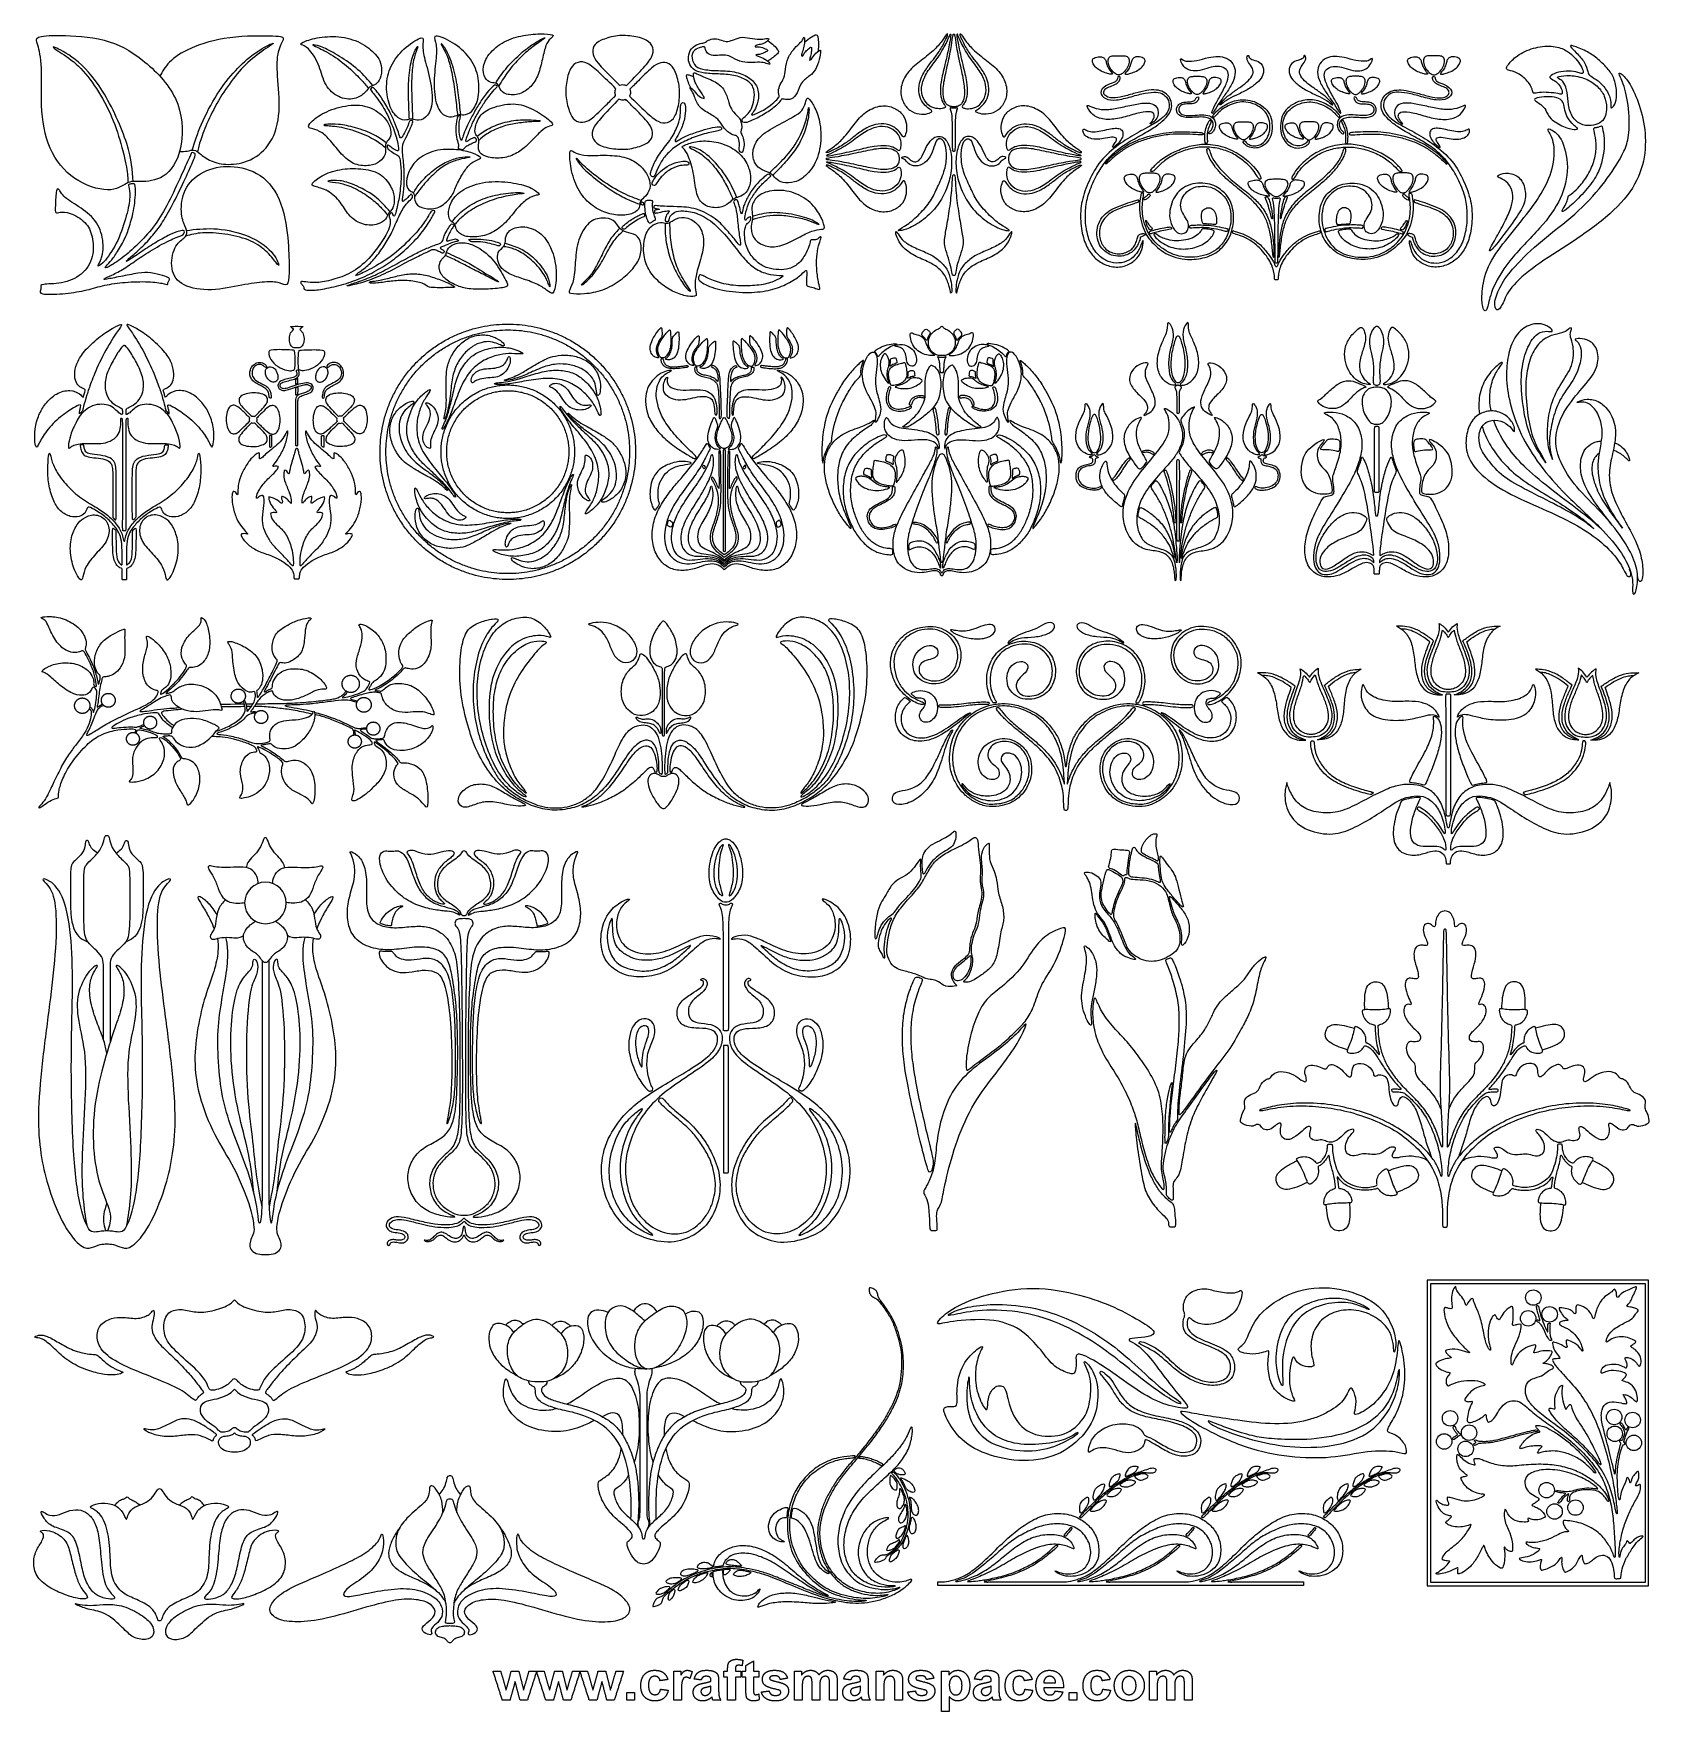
# Model space of a CAD drawing. Header units: millimetres. Extents: x -100 to 100, y -108 to 99.
import ezdxf

# ---------------------------------------------------------------- set-up
doc = ezdxf.new("R2010")
doc.units = ezdxf.units.MM
doc.header["$MEASUREMENT"] = 0
doc.layers.add('Default', color=18, linetype='Continuous')

msp = doc.modelspace()

# ---------------------------------------------------------------- linework, layer by layer
at = {"color": 5, "linetype": 'ByBlock', "lineweight": -2}
for p, q in [((-89.99, 43.81), (-89.99, 40.35)), ((-87.14, 43.81), (-87.14, 40.35)), ((-14.53, 37.38), (-14.53, 35.53)), ((-14.22, 35.53), (-14.22, 37.38))]:
    msp.add_line(p, q, dxfattribs=at)
at = {"color": 5, "linetype": 'Continuous'}
for p, q in [((72.55, -55.06), (72.55, -92.86)), ((99.92, -55.06), (72.55, -55.06)), ((72.93, -55.49), (72.93, -92.42)), ((99.54, -55.49), (72.93, -55.49)), ((99.54, -92.42), (99.54, -55.49)), ((99.92, -92.86), (99.92, -55.06)), ((72.55, -92.86), (99.92, -92.86)), ((72.93, -92.42), (99.54, -92.42))]:
    msp.add_line(p, q, dxfattribs=at)
at = {"color": 5, "linetype": 'ByBlock', "lineweight": -2}
for centre in [(85.66, -57.21), (85.03, -59.78), (87.68, -59.28), (75.37, -72.14), (95.66, -71.98), (97.94, -72.35), (74.64, -75), (77.72, -73.92), (95.73, -74.05), (98.09, -75.18), (77.29, -75.92), (87.31, -81.02), (88.29, -83.66), (90.88, -83.18)]:
    msp.add_circle(centre, 0.956, dxfattribs=at)
for points, knots in [([(-86.3, 95.82), (-87.84, 97.04), (-89.3, 97.83), (-91.07, 98.28), (-92.85, 98.74), (-94.94, 98.85), (-96.44, 98.87), (-97.93, 98.89), (-98.82, 98.8), (-99.19, 98.64), (-99.57, 98.47), (-99.44, 98.22), (-99.26, 97.66), (-99.08, 97.09), (-98.87, 96.22), (-98.82, 94.8), (-98.77, 93.37), (-98.88, 91.4), (-98.75, 89.52), (-98.61, 87.64), (-98.23, 85.87), (-97.46, 84.37), (-96.69, 82.88), (-95.53, 81.68), (-94.18, 80.88), (-92.83, 80.08), (-91.29, 79.7), (-90.24, 79.79), (-89.2, 79.88), (-88.64, 80.45), (-88.1, 80.68), (-87.55, 80.9), (-87.02, 80.79), (-86.2, 80.81), (-85.39, 80.84), (-84.3, 81), (-83.4, 81.73), (-82.51, 82.46), (-81.8, 83.75), (-81.52, 85.44), (-81.23, 87.12), (-81.37, 89.2), (-82.25, 91.07), (-83.13, 92.94), (-84.75, 94.6), (-86.3, 95.82)], [0, 0, 0, 0, 0.0625, 0.0625, 0.0625, 0.125, 0.125, 0.125, 0.1875, 0.1875, 0.1875, 0.25, 0.25, 0.25, 0.3125, 0.3125, 0.3125, 0.375, 0.375, 0.375, 0.4375, 0.4375, 0.4375, 0.5, 0.5, 0.5, 0.5625, 0.5625, 0.5625, 0.625, 0.625, 0.625, 0.6875, 0.6875, 0.6875, 0.75, 0.75, 0.75, 0.8125, 0.8125, 0.8125, 0.875, 0.875, 0.875, 1, 1, 1, 1]), ([(-87.46, 80.81), (-87.54, 82.17), (-87.63, 83.52), (-88.26, 85.5), (-88.89, 87.47), (-90.08, 90.08), (-91.25, 91.98), (-92.42, 93.88), (-94.75, 96.26), (-96.66, 97.2), (-97.1, 97.37), (-97.53, 97.54), (-97.45, 97.41), (-96.97, 97.09), (-96.49, 96.78), (-95.62, 96.26), (-94.81, 95.59), (-94.01, 94.92), (-93.26, 94.08), (-92.54, 93.08), (-91.82, 92.09), (-91.12, 90.94), (-90.54, 89.72), (-89.96, 88.5), (-89.49, 87.21), (-88.74, 84.71), (-88.47, 83.49), (-88.31, 82.62), (-88.16, 81.74), (-88.13, 81.21), (-88.1, 80.68)], [0, 0, 0, 0, 0.083333, 0.083333, 0.083333, 0.166667, 0.166667, 0.166667, 0.25, 0.333333, 0.333333, 0.333333, 0.416667, 0.416667, 0.416667, 0.5, 0.5, 0.5, 0.583333, 0.583333, 0.583333, 0.666667, 0.666667, 0.666667, 0.75, 0.75, 0.833333, 0.833333, 0.833333, 1, 1, 1, 1]), ([(-81.72, 84.54), (-81.41, 84.53), (-81.09, 84.52), (-80.78, 84.57), (-80.48, 84.62), (-80.19, 84.73), (-79.95, 84.7), (-79.71, 84.68), (-79.52, 84.51), (-79.2, 84.24), (-78.87, 83.98), (-78.4, 83.62), (-77.82, 83.36), (-77.23, 83.1), (-76.52, 82.94), (-75.69, 82.93), (-74.86, 82.92), (-73.89, 83.07), (-72.96, 83.51), (-72.03, 83.95), (-71.14, 84.68), (-70.51, 85.7), (-69.88, 86.72), (-69.52, 88.02), (-69.43, 89.48), (-69.34, 90.94), (-69.53, 92.55), (-69.61, 93.84), (-69.69, 95.13), (-69.68, 96.1), (-69.49, 96.84), (-69.31, 97.58), (-68.96, 98.1), (-68.82, 98.68), (-69.04, 98.74), (-70.24, 98.77), (-71.43, 98.81), (-73.6, 98.83), (-75.5, 98.59), (-77.4, 98.35), (-79.02, 97.86), (-80.27, 97.31), (-81.51, 96.76), (-82.37, 96.16), (-82.96, 95.57), (-83.55, 94.98), (-83.86, 94.41), (-84.16, 93.84)], [0, 0, 0, 0, 0.058824, 0.058824, 0.058824, 0.117647, 0.117647, 0.117647, 0.176471, 0.176471, 0.176471, 0.235294, 0.235294, 0.235294, 0.294118, 0.294118, 0.294118, 0.352941, 0.352941, 0.352941, 0.411765, 0.411765, 0.411765, 0.470588, 0.470588, 0.470588, 0.529412, 0.529412, 0.529412, 0.588235, 0.588235, 0.588235, 0.647059, 0.647059, 0.705882, 0.705882, 0.705882, 0.764706, 0.764706, 0.764706, 0.823529, 0.823529, 0.823529, 0.882353, 0.882353, 0.882353, 1, 1, 1, 1]), ([(-80.16, 84.7), (-79.84, 85.7), (-79.53, 86.71), (-79.02, 87.89), (-78.51, 89.07), (-77.81, 90.44), (-77.07, 91.59), (-76.34, 92.75), (-75.58, 93.68), (-74.04, 95.34), (-73.27, 96.06), (-72.44, 96.65), (-71.61, 97.24), (-70.73, 97.69), (-70.35, 97.85), (-69.98, 98.01), (-70.12, 97.87), (-70.62, 97.53), (-71.11, 97.2), (-71.96, 96.65), (-72.73, 96.01), (-73.5, 95.37), (-74.19, 94.63), (-74.85, 93.81), (-75.51, 93), (-76.13, 92.1), (-76.7, 91.16), (-77.27, 90.21), (-77.79, 89.23), (-78.2, 88.32), (-78.61, 87.42), (-78.91, 86.59), (-79.11, 85.97), (-79.32, 85.35), (-79.42, 84.92), (-79.52, 84.5)], [0, 0, 0, 0, 0.076923, 0.076923, 0.076923, 0.153846, 0.153846, 0.153846, 0.230769, 0.230769, 0.307692, 0.307692, 0.307692, 0.384615, 0.384615, 0.384615, 0.461538, 0.461538, 0.461538, 0.538462, 0.538462, 0.538462, 0.615385, 0.615385, 0.615385, 0.692308, 0.692308, 0.692308, 0.769231, 0.769231, 0.769231, 0.846154, 0.846154, 0.846154, 1, 1, 1, 1]), ([(-57.55, 96.57), (-57.96, 97.01), (-58.6, 97.56), (-60.18, 98.36), (-61.12, 98.61), (-62.99, 98.79), (-63.93, 98.71), (-64.71, 98.56), (-65.5, 98.41), (-66.14, 98.19), (-66.46, 98.03), (-66.78, 97.88), (-66.79, 97.79), (-66.64, 97.72), (-66.5, 97.65), (-66.19, 97.58), (-65.8, 97.2), (-65.4, 96.82), (-64.92, 96.11), (-64.59, 95.34), (-64.27, 94.57), (-64.09, 93.72), (-63.75, 93.03), (-63.41, 92.33), (-62.9, 91.78), (-62.29, 91.44), (-61.67, 91.09), (-60.96, 90.95), (-60.36, 91.02), (-59.76, 91.09), (-59.28, 91.38), (-58.97, 91.65), (-58.67, 91.91), (-58.54, 92.17), (-58.37, 92.34), (-58.2, 92.51), (-57.98, 92.61), (-57.77, 92.7), (-57.56, 92.8), (-57.36, 92.89), (-57.18, 93.13), (-57, 93.38), (-56.83, 93.77), (-56.72, 94.61), (-56.76, 95.06), (-56.87, 95.44), (-56.98, 95.82), (-57.14, 96.14), (-57.55, 96.57)], [0, 0, 0, 0, 0.055556, 0.055556, 0.111111, 0.111111, 0.166667, 0.166667, 0.166667, 0.222222, 0.222222, 0.222222, 0.277778, 0.277778, 0.277778, 0.333333, 0.333333, 0.333333, 0.388889, 0.388889, 0.388889, 0.444444, 0.444444, 0.444444, 0.5, 0.5, 0.5, 0.555556, 0.555556, 0.555556, 0.611111, 0.611111, 0.611111, 0.666667, 0.666667, 0.666667, 0.722222, 0.722222, 0.722222, 0.777778, 0.777778, 0.777778, 0.833333, 0.833333, 0.888889, 0.888889, 0.888889, 1, 1, 1, 1]), ([(-57.84, 92.67), (-58.4, 93.34), (-58.97, 94.01), (-59.67, 94.63), (-60.37, 95.25), (-61.19, 95.82), (-61.94, 96.28), (-62.68, 96.75), (-63.34, 97.1), (-63.9, 97.34), (-64.47, 97.58), (-64.94, 97.69), (-65.14, 97.72), (-65.33, 97.74), (-65.26, 97.68), (-64.93, 97.51), (-64.59, 97.35), (-63.99, 97.1), (-63.28, 96.68), (-62.58, 96.27), (-61.77, 95.69), (-61.08, 95.12), (-60.39, 94.54), (-59.81, 93.95), (-59.38, 93.49), (-58.95, 93.03), (-58.66, 92.68), (-58.37, 92.34)], [0, 0, 0, 0, 0.1, 0.1, 0.1, 0.2, 0.2, 0.2, 0.3, 0.3, 0.3, 0.4, 0.4, 0.4, 0.5, 0.5, 0.5, 0.6, 0.6, 0.6, 0.7, 0.7, 0.7, 0.8, 0.8, 0.8, 1, 1, 1, 1]), ([(-53.69, 97.43), (-54.39, 96.83), (-54.99, 96.12), (-55.4, 95.36), (-55.82, 94.59), (-56.07, 93.78), (-56.12, 92.9), (-56.18, 92.02), (-56.04, 91.07), (-55.78, 90.32), (-55.51, 89.57), (-55.12, 89.02), (-54.73, 88.72), (-54.33, 88.42), (-53.94, 88.38), (-53.67, 88.42), (-53.41, 88.45), (-53.28, 88.56), (-53.1, 88.55), (-52.92, 88.55), (-52.71, 88.43), (-52.39, 88.41), (-52.08, 88.38), (-51.67, 88.45), (-51.31, 88.75), (-50.95, 89.04), (-50.64, 89.57), (-50.54, 90.41), (-50.44, 91.24), (-50.56, 92.38), (-50.77, 93.42), (-50.98, 94.47), (-51.28, 95.41), (-51.63, 96.87), (-51.67, 97.38), (-51.63, 97.82), (-51.6, 98.26), (-51.49, 98.63), (-51.84, 98.57), (-52.19, 98.51), (-52.99, 98.03), (-53.69, 97.43)], [0, 0, 0, 0, 0.066667, 0.066667, 0.066667, 0.133333, 0.133333, 0.133333, 0.2, 0.2, 0.2, 0.266667, 0.266667, 0.266667, 0.333333, 0.333333, 0.333333, 0.4, 0.4, 0.4, 0.466667, 0.466667, 0.466667, 0.533333, 0.533333, 0.533333, 0.6, 0.6, 0.6, 0.666667, 0.666667, 0.666667, 0.733333, 0.733333, 0.8, 0.8, 0.8, 0.866667, 0.866667, 0.866667, 1, 1, 1, 1]), ([(-53.31, 88.52), (-53.34, 89.29), (-53.38, 90.06), (-53.41, 90.91), (-53.43, 91.76), (-53.44, 92.69), (-53.37, 93.6), (-53.31, 94.5), (-53.15, 95.38), (-52.96, 96.05), (-52.77, 96.73), (-52.54, 97.19), (-52.41, 97.39), (-52.28, 97.6), (-52.25, 97.54), (-52.38, 97.1), (-52.56, 96.73), (-52.69, 96.21), (-52.83, 95.7), (-52.93, 95.05), (-52.98, 94.35), (-53.04, 93.65), (-53.05, 92.89), (-53.03, 92.02), (-53.02, 91.14), (-52.98, 90.15), (-52.95, 89.55), (-52.93, 88.95), (-52.92, 88.73), (-52.91, 88.52)], [0, 0, 0, 0, 0.090909, 0.090909, 0.090909, 0.181818, 0.181818, 0.181818, 0.272727, 0.272727, 0.272727, 0.363636, 0.363636, 0.363636, 0.454545, 0.454545, 0.545455, 0.545455, 0.545455, 0.636364, 0.636364, 0.636364, 0.727273, 0.727273, 0.727273, 0.818182, 0.818182, 0.818182, 1, 1, 1, 1]), ([(-47.97, 97.96), (-47.19, 97.48), (-46.49, 96.87), (-45.42, 95.49), (-45.05, 94.73), (-44.86, 93.87), (-44.67, 93.01), (-44.66, 92.05), (-44.8, 91.27), (-44.94, 90.49), (-45.25, 89.88), (-45.59, 89.52), (-45.93, 89.17), (-46.31, 89.06), (-46.58, 89.06), (-46.84, 89.05), (-46.99, 89.13), (-47.17, 89.1), (-47.34, 89.07), (-47.54, 88.92), (-48.15, 88.77), (-48.57, 88.78), (-48.97, 89.01), (-49.37, 89.25), (-49.76, 89.72), (-49.99, 90.53), (-50.21, 91.34), (-50.27, 92.48), (-50.23, 93.55), (-50.19, 94.61), (-50.04, 95.59), (-49.98, 96.34), (-49.93, 97.09), (-49.96, 97.6), (-50.07, 98.03), (-50.17, 98.46), (-50.33, 98.8), (-49.98, 98.8), (-49.63, 98.8), (-48.76, 98.44), (-47.97, 97.96)], [0, 0, 0, 0, 0.066667, 0.066667, 0.133333, 0.133333, 0.133333, 0.2, 0.2, 0.2, 0.266667, 0.266667, 0.266667, 0.333333, 0.333333, 0.333333, 0.4, 0.4, 0.4, 0.466667, 0.466667, 0.533333, 0.533333, 0.533333, 0.6, 0.6, 0.6, 0.666667, 0.666667, 0.666667, 0.733333, 0.733333, 0.733333, 0.8, 0.8, 0.8, 0.866667, 0.866667, 0.866667, 1, 1, 1, 1]), ([(-46.96, 89.1), (-47.04, 89.87), (-47.13, 90.63), (-47.23, 91.48), (-47.34, 92.32), (-47.48, 93.24), (-47.68, 94.12), (-47.89, 95.01), (-48.18, 95.85), (-48.48, 96.49), (-48.77, 97.12), (-49.07, 97.55), (-49.23, 97.73), (-49.39, 97.91), (-49.42, 97.84), (-49.32, 97.64), (-49.21, 97.43), (-48.98, 97.09), (-48.77, 96.6), (-48.55, 96.12), (-48.35, 95.49), (-48.19, 94.81), (-48.03, 94.12), (-47.9, 93.38), (-47.78, 92.51), (-47.66, 91.65), (-47.54, 90.66), (-47.47, 90.06), (-47.4, 89.46), (-47.38, 89.25), (-47.35, 89.04)], [0, 0, 0, 0, 0.090909, 0.090909, 0.090909, 0.181818, 0.181818, 0.181818, 0.272727, 0.272727, 0.272727, 0.363636, 0.363636, 0.363636, 0.454545, 0.454545, 0.454545, 0.545455, 0.545455, 0.545455, 0.636364, 0.636364, 0.636364, 0.727273, 0.727273, 0.727273, 0.818182, 0.818182, 0.818182, 1, 1, 1, 1]), ([(-38.91, 98.91), (-39.73, 98.79), (-40.53, 98.57), (-41.29, 98.21), (-42.05, 97.85), (-42.75, 97.34), (-43.26, 96.77), (-43.76, 96.21), (-44.06, 95.59), (-44.15, 95.03), (-44.25, 94.47), (-44.15, 93.96), (-43.95, 93.63), (-43.76, 93.3), (-43.47, 93.15), (-43.21, 93.07), (-42.95, 93), (-42.72, 93.01), (-42.54, 92.92), (-42.37, 92.83), (-42.26, 92.65), (-42.16, 92.42), (-42.05, 92.19), (-41.94, 91.92), (-41.59, 91.74), (-41.24, 91.56), (-40.66, 91.48), (-40.1, 91.57), (-39.55, 91.66), (-39.04, 91.93), (-38.61, 92.29), (-38.18, 92.64), (-37.84, 93.08), (-37.31, 94.17), (-37.13, 94.82), (-36.97, 95.47), (-36.82, 96.12), (-36.68, 96.78), (-36.54, 97.27), (-36.39, 97.76), (-36.24, 98.09), (-36.01, 98.33), (-35.78, 98.58), (-35.48, 98.73), (-35.54, 98.85), (-35.6, 98.97), (-36.03, 99.05), (-36.65, 99.07), (-37.27, 99.08), (-38.1, 99.04), (-38.91, 98.91)], [0, 0, 0, 0, 0.055556, 0.055556, 0.055556, 0.111111, 0.111111, 0.111111, 0.166667, 0.166667, 0.166667, 0.222222, 0.222222, 0.222222, 0.277778, 0.277778, 0.277778, 0.333333, 0.333333, 0.333333, 0.388889, 0.388889, 0.388889, 0.444444, 0.444444, 0.444444, 0.5, 0.5, 0.5, 0.555556, 0.555556, 0.555556, 0.611111, 0.611111, 0.666667, 0.666667, 0.666667, 0.722222, 0.722222, 0.722222, 0.777778, 0.777778, 0.777778, 0.833333, 0.833333, 0.833333, 0.888889, 0.888889, 0.888889, 1, 1, 1, 1]), ([(-42.64, 92.96), (-42.34, 93.44), (-42.04, 93.93), (-41.58, 94.5), (-41.12, 95.08), (-40.49, 95.74), (-39.92, 96.28), (-39.36, 96.82), (-38.84, 97.22), (-38.35, 97.57), (-37.86, 97.91), (-37.4, 98.18), (-37.08, 98.36), (-36.77, 98.53), (-36.61, 98.59), (-36.57, 98.58), (-36.54, 98.57), (-36.62, 98.48), (-36.92, 98.27), (-37.21, 98.05), (-37.71, 97.72), (-38.2, 97.35), (-38.69, 96.97), (-39.18, 96.55), (-39.66, 96.07), (-40.14, 95.59), (-40.61, 95.05), (-41.05, 94.46), (-41.48, 93.88), (-41.87, 93.25), (-42.26, 92.63)], [0, 0, 0, 0, 0.090909, 0.090909, 0.090909, 0.181818, 0.181818, 0.181818, 0.272727, 0.272727, 0.272727, 0.363636, 0.363636, 0.363636, 0.454545, 0.454545, 0.454545, 0.545455, 0.545455, 0.545455, 0.636364, 0.636364, 0.636364, 0.727273, 0.727273, 0.727273, 0.818182, 0.818182, 0.818182, 1, 1, 1, 1]), ([(-26.47, 92.67), (-25.8, 93.36), (-25.12, 94.05), (-24.02, 95.25), (-23.59, 95.76), (-23.37, 96.19), (-23.14, 96.63), (-23.12, 97), (-23.22, 97.35), (-23.33, 97.71), (-23.57, 98.05), (-24.03, 98.3), (-24.48, 98.55), (-25.15, 98.71), (-25.82, 98.79), (-26.49, 98.88), (-27.15, 98.89), (-27.81, 98.8), (-28.47, 98.7), (-29.12, 98.49), (-29.58, 98.27), (-30.05, 98.06), (-30.34, 97.83), (-30.49, 97.54), (-30.63, 97.24), (-30.64, 96.86), (-30.58, 96.53), (-30.51, 96.19), (-30.36, 95.89), (-29.94, 95.4), (-29.53, 94.92), (-28.85, 94.25), (-28.37, 93.77), (-27.89, 93.29), (-27.6, 93), (-27.31, 92.71)], [1, 1, 1, 1, 1.076923, 1.076923, 1.153846, 1.153846, 1.153846, 1.230769, 1.230769, 1.230769, 1.307692, 1.307692, 1.307692, 1.384615, 1.384615, 1.384615, 1.461538, 1.461538, 1.461538, 1.538462, 1.538462, 1.538462, 1.615385, 1.615385, 1.615385, 1.692308, 1.692308, 1.692308, 1.769231, 1.769231, 1.769231, 1.846154, 1.846154, 1.846154, 2, 2, 2, 2]), ([(-8.25, 90.59), (-8.53, 90.35), (-8.88, 90.06), (-9.25, 89.82), (-9.62, 89.58), (-10.01, 89.39), (-10.31, 89.26), (-10.61, 89.12), (-10.82, 89.04), (-10.92, 89.03), (-11.02, 89.03), (-11.02, 89.1), (-10.94, 89.22), (-10.85, 89.34), (-10.69, 89.51), (-10.53, 89.83), (-10.37, 90.14), (-10.21, 90.6), (-10.16, 91.11), (-10.11, 91.62), (-10.17, 92.18), (-10.41, 92.65), (-10.65, 93.12), (-11.07, 93.49), (-11.58, 93.79), (-12.09, 94.09), (-12.68, 94.3), (-13.41, 94.41), (-14.13, 94.52), (-14.98, 94.51), (-15.69, 94.54), (-16.4, 94.58), (-16.96, 94.65), (-17.37, 94.8), (-17.78, 94.95), (-18.04, 95.18), (-18.2, 95.52), (-18.37, 95.85), (-18.43, 96.3), (-18.32, 96.62), (-18.21, 96.94), (-17.93, 97.14), (-17.68, 97.26), (-17.43, 97.39), (-17.22, 97.43), (-17.06, 97.46), (-16.91, 97.48), (-16.81, 97.47), (-16.77, 97.42), (-16.72, 97.37), (-16.72, 97.27), (-16.69, 97.14), (-16.66, 97), (-16.6, 96.82), (-16.45, 96.68), (-16.3, 96.54), (-16.06, 96.43), (-15.74, 96.4), (-15.43, 96.37), (-15.03, 96.41), (-14.7, 96.43), (-14.37, 96.45), (-14.11, 96.45), (-13.81, 96.34), (-13.5, 96.22), (-13.15, 95.99), (-12.76, 95.82), (-12.36, 95.65), (-11.93, 95.54), (-11.49, 95.52), (-11.06, 95.49), (-10.63, 95.54), (-10.27, 95.55), (-9.91, 95.56), (-9.62, 95.54), (-9.37, 95.47), (-9.11, 95.41), (-8.88, 95.32), (-8.78, 95.31), (-8.68, 95.31), (-8.71, 95.41), (-9.01, 95.7), (-9.28, 95.91), (-9.56, 96.05), (-9.85, 96.2), (-10.16, 96.28), (-10.32, 96.34), (-10.48, 96.41), (-10.5, 96.44), (-10.43, 96.46), (-10.35, 96.49), (-10.18, 96.5), (-9.85, 96.56), (-9.68, 96.63), (-9.5, 96.71), (-9.33, 96.79), (-9.13, 96.89), (-9.05, 96.96), (-8.97, 97.03), (-9, 97.07), (-9.16, 97.16), (-9.32, 97.25), (-9.62, 97.38), (-9.85, 97.44), (-10.08, 97.5), (-10.25, 97.48), (-10.36, 97.47), (-10.48, 97.45), (-10.55, 97.44), (-10.57, 97.47), (-10.6, 97.5), (-10.57, 97.59), (-10.45, 97.64), (-10.33, 97.69), (-10.12, 97.72), (-9.91, 97.76), (-9.7, 97.81), (-9.48, 97.87), (-9.28, 98), (-9.09, 98.12), (-8.91, 98.3), (-8.86, 98.41), (-8.82, 98.51), (-8.9, 98.53), (-9.25, 98.48), (-9.52, 98.41), (-10.13, 98.38), (-10.47, 98.42), (-10.88, 98.49), (-11.29, 98.56), (-11.76, 98.65), (-12.15, 98.64), (-12.54, 98.62), (-12.84, 98.5), (-13.13, 98.38), (-13.41, 98.27), (-13.68, 98.16), (-13.94, 98.14), (-14.19, 98.12), (-14.43, 98.19), (-14.7, 98.28), (-14.97, 98.37), (-15.27, 98.47), (-15.56, 98.47), (-15.86, 98.47), (-16.15, 98.37), (-16.34, 98.27), (-16.54, 98.17), (-16.65, 98.06), (-16.78, 98), (-16.92, 97.94), (-17.09, 97.93), (-17.35, 97.86), (-17.61, 97.79), (-17.97, 97.67), (-18.24, 97.43), (-18.51, 97.19), (-18.69, 96.83), (-18.77, 96.49), (-18.85, 96.14), (-18.82, 95.81), (-18.73, 95.51), (-18.63, 95.21), (-18.46, 94.94), (-18.22, 94.73), (-17.98, 94.53), (-17.66, 94.38), (-17.17, 94.29), (-16.68, 94.19), (-16.03, 94.14), (-15.37, 94.12), (-14.71, 94.09), (-14.05, 94.08), (-13.43, 93.98), (-12.81, 93.87), (-12.24, 93.67), (-11.79, 93.42), (-11.34, 93.17), (-11, 92.88), (-10.65, 92.11), (-10.63, 91.64), (-10.67, 91.22), (-10.7, 90.79), (-10.79, 90.41), (-10.92, 90.08), (-11.05, 89.74), (-11.22, 89.45), (-11.44, 89.2), (-11.67, 88.96), (-11.95, 88.75), (-12.08, 88.6), (-12.21, 88.45), (-12.19, 88.37), (-12.15, 88.28), (-12.11, 88.19), (-12.05, 88.1), (-11.91, 88.09), (-11.76, 88.07), (-11.51, 88.13), (-11.08, 88.31), (-10.65, 88.49), (-10.03, 88.8), (-9.51, 89.1), (-8.99, 89.4), (-8.56, 89.69), (-8.23, 89.97), (-7.89, 90.25), (-7.66, 90.52), (-7.51, 90.71), (-7.36, 90.89), (-7.31, 90.98), (-7.22, 91.01), (-7.13, 91.03), (-7.01, 90.99), (-6.82, 90.96), (-6.62, 90.93), (-6.35, 90.9), (-6.08, 91.02), (-5.82, 91.14), (-5.57, 91.4), (-5.38, 91.77), (-5.2, 92.14), (-5.08, 92.62), (-4.81, 92.99), (-4.55, 93.36), (-4.13, 93.63), (-3.51, 94.12), (-3.3, 94.33), (-3.11, 94.67), (-2.92, 95.01), (-2.75, 95.48), (-2.53, 96.32), (-2.48, 96.69), (-2.46, 96.89), (-2.45, 97.09), (-2.48, 97.11), (-2.62, 97.02), (-2.75, 96.93), (-2.99, 96.72), (-3.19, 96.5), (-3.39, 96.27), (-3.54, 96.03), (-3.65, 95.91), (-3.77, 95.78), (-3.84, 95.77), (-3.83, 95.86), (-3.83, 95.94), (-3.75, 96.12), (-3.64, 96.52), (-3.62, 96.74), (-3.6, 96.94), (-3.58, 97.15), (-3.58, 97.33), (-3.61, 97.39), (-3.65, 97.45), (-3.72, 97.4), (-3.85, 97.3), (-3.99, 97.19), (-4.18, 97.04), (-4.31, 96.9), (-4.44, 96.75), (-4.52, 96.61), (-4.58, 96.49), (-4.64, 96.38), (-4.7, 96.29), (-4.75, 96.29), (-4.8, 96.28), (-4.84, 96.36), (-4.82, 96.52), (-4.79, 96.68), (-4.7, 96.91), (-4.62, 97.16), (-4.55, 97.41), (-4.49, 97.66), (-4.46, 97.93), (-4.44, 98.19), (-4.44, 98.47), (-4.46, 98.58), (-4.48, 98.7), (-4.52, 98.66), (-4.58, 98.54), (-4.65, 98.42), (-4.74, 98.23), (-4.93, 98.02), (-5.11, 97.81), (-5.39, 97.59), (-5.68, 97.27), (-5.97, 96.95), (-6.27, 96.54), (-6.46, 96.08), (-6.65, 95.63), (-6.74, 95.14), (-6.87, 94.29), (-6.91, 93.93), (-7.02, 93.62), (-7.13, 93.32), (-7.32, 93.06), (-7.45, 92.79), (-7.58, 92.53), (-7.66, 92.25), (-7.68, 92.03), (-7.69, 91.81), (-7.65, 91.65), (-7.62, 91.52), (-7.58, 91.4), (-7.56, 91.32), (-7.66, 91.18), (-7.76, 91.04), (-7.97, 90.84), (-8.25, 90.59)], [0, 0, 0, 0, 0.009346, 0.009346, 0.009346, 0.018692, 0.018692, 0.018692, 0.028037, 0.028037, 0.028037, 0.037383, 0.037383, 0.037383, 0.046729, 0.046729, 0.046729, 0.056075, 0.056075, 0.056075, 0.065421, 0.065421, 0.065421, 0.074766, 0.074766, 0.074766, 0.084112, 0.084112, 0.084112, 0.093458, 0.093458, 0.093458, 0.102804, 0.102804, 0.102804, 0.11215, 0.11215, 0.11215, 0.121495, 0.121495, 0.121495, 0.130841, 0.130841, 0.130841, 0.140187, 0.140187, 0.140187, 0.149533, 0.149533, 0.149533, 0.158879, 0.158879, 0.158879, 0.168224, 0.168224, 0.168224, 0.17757, 0.17757, 0.17757, 0.186916, 0.186916, 0.186916, 0.196262, 0.196262, 0.196262, 0.205607, 0.205607, 0.205607, 0.214953, 0.214953, 0.214953, 0.224299, 0.224299, 0.224299, 0.233645, 0.233645, 0.233645, 0.242991, 0.242991, 0.242991, 0.252336, 0.252336, 0.261682, 0.261682, 0.261682, 0.271028, 0.271028, 0.271028, 0.280374, 0.280374, 0.280374, 0.28972, 0.28972, 0.299065, 0.299065, 0.299065, 0.308411, 0.308411, 0.308411, 0.317757, 0.317757, 0.317757, 0.327103, 0.327103, 0.327103, 0.336449, 0.336449, 0.336449, 0.345794, 0.345794, 0.345794, 0.35514, 0.35514, 0.35514, 0.364486, 0.364486, 0.364486, 0.373832, 0.373832, 0.373832, 0.383178, 0.383178, 0.383178, 0.392523, 0.392523, 0.401869, 0.401869, 0.411215, 0.411215, 0.411215, 0.420561, 0.420561, 0.420561, 0.429907, 0.429907, 0.429907, 0.439252, 0.439252, 0.439252, 0.448598, 0.448598, 0.448598, 0.457944, 0.457944, 0.457944, 0.46729, 0.46729, 0.46729, 0.476636, 0.476636, 0.476636, 0.485981, 0.485981, 0.485981, 0.495327, 0.495327, 0.495327, 0.504673, 0.504673, 0.504673, 0.514019, 0.514019, 0.514019, 0.523364, 0.523364, 0.523364, 0.53271, 0.53271, 0.53271, 0.542056, 0.542056, 0.542056, 0.551402, 0.551402, 0.551402, 0.560748, 0.560748, 0.560748, 0.570093, 0.570093, 0.579439, 0.579439, 0.579439, 0.588785, 0.588785, 0.588785, 0.598131, 0.598131, 0.598131, 0.607477, 0.607477, 0.607477, 0.616822, 0.616822, 0.616822, 0.626168, 0.626168, 0.626168, 0.635514, 0.635514, 0.635514, 0.64486, 0.64486, 0.64486, 0.654206, 0.654206, 0.654206, 0.663551, 0.663551, 0.663551, 0.672897, 0.672897, 0.672897, 0.682243, 0.682243, 0.682243, 0.691589, 0.691589, 0.691589, 0.700935, 0.700935, 0.700935, 0.71028, 0.71028, 0.71028, 0.719626, 0.719626, 0.728972, 0.728972, 0.728972, 0.738318, 0.738318, 0.747664, 0.747664, 0.747664, 0.757009, 0.757009, 0.757009, 0.766355, 0.766355, 0.766355, 0.775701, 0.775701, 0.775701, 0.785047, 0.785047, 0.785047, 0.794393, 0.794393, 0.803738, 0.803738, 0.803738, 0.813084, 0.813084, 0.813084, 0.82243, 0.82243, 0.82243, 0.831776, 0.831776, 0.831776, 0.841121, 0.841121, 0.841121, 0.850467, 0.850467, 0.850467, 0.859813, 0.859813, 0.859813, 0.869159, 0.869159, 0.869159, 0.878505, 0.878505, 0.878505, 0.88785, 0.88785, 0.88785, 0.897196, 0.897196, 0.897196, 0.906542, 0.906542, 0.906542, 0.915888, 0.915888, 0.915888, 0.925234, 0.925234, 0.925234, 0.934579, 0.934579, 0.943925, 0.943925, 0.943925, 0.953271, 0.953271, 0.953271, 0.962617, 0.962617, 0.962617, 0.971963, 0.971963, 0.971963, 0.981308, 0.981308, 0.981308, 1, 1, 1, 1]), ([(-8.99, 98.24), (-8.72, 98.03), (-8.45, 97.83), (-8.03, 97.44), (-7.89, 97.25), (-7.79, 97.1), (-7.69, 96.96), (-7.64, 96.85), (-7.8, 96.59), (-8, 96.43), (-8.2, 96.27), (-8.4, 96.11), (-8.59, 95.96), (-8.73, 95.86), (-8.86, 95.77), (-8.95, 95.74), (-9.03, 95.7)], [0, 0, 0, 0, 0.142857, 0.142857, 0.285714, 0.285714, 0.285714, 0.428571, 0.428571, 0.571429, 0.571429, 0.571429, 0.714286, 0.714286, 0.714286, 1, 1, 1, 1]), ([(-4.46, 98.02), (-4.17, 98.26), (-3.89, 98.49), (-3.63, 98.67), (-3.38, 98.85), (-3.14, 98.97), (-3, 98.95), (-2.85, 98.93), (-2.8, 98.77), (-2.77, 98.51), (-2.74, 98.26), (-2.73, 97.9), (-2.74, 97.62), (-2.74, 97.33), (-2.77, 97.11), (-2.79, 96.89)], [0, 0, 0, 0, 0.166667, 0.166667, 0.166667, 0.333333, 0.333333, 0.333333, 0.5, 0.5, 0.5, 0.666667, 0.666667, 0.666667, 1, 1, 1, 1]), ([(10.83, 95.08), (10.54, 94.68), (10.22, 94.18), (10.01, 93.7), (9.8, 93.22), (9.7, 92.75), (9.68, 92.3), (9.67, 91.85), (9.75, 91.43), (9.89, 91.08), (10.03, 90.73), (10.23, 90.45), (10.67, 90), (10.91, 89.82), (11.08, 89.71), (11.25, 89.59), (11.34, 89.54), (11.29, 89.46), (11.24, 89.38), (11.05, 89.27), (10.77, 89.2), (10.49, 89.13), (10.12, 89.1), (9.73, 89.16), (9.34, 89.22), (8.94, 89.36), (8.58, 89.62), (8.23, 89.87), (7.93, 90.24), (7.52, 91.16), (7.41, 91.71), (7.55, 92.88), (7.8, 93.5), (8.16, 94.03), (8.52, 94.56), (8.99, 95), (9.54, 95.45), (10.1, 95.9), (10.74, 96.35), (11.25, 96.79), (11.76, 97.24), (12.13, 97.67), (12.72, 98.44), (12.93, 98.77), (13.17, 99.1), (13.2, 99.11), (13.22, 99.07), (13.24, 99.04), (13.26, 98.96), (13.14, 98.66), (13.02, 98.36), (12.75, 97.83), (12.49, 97.37), (12.22, 96.91), (11.95, 96.52), (11.68, 96.16), (11.41, 95.81), (11.13, 95.49), (10.83, 95.08)], [0, 0, 0, 0, 0.045455, 0.045455, 0.045455, 0.090909, 0.090909, 0.090909, 0.136364, 0.136364, 0.136364, 0.181818, 0.181818, 0.227273, 0.227273, 0.227273, 0.272727, 0.272727, 0.272727, 0.318182, 0.318182, 0.318182, 0.363636, 0.363636, 0.363636, 0.409091, 0.409091, 0.409091, 0.454545, 0.454545, 0.5, 0.5, 0.545455, 0.545455, 0.545455, 0.590909, 0.590909, 0.590909, 0.636364, 0.636364, 0.636364, 0.681818, 0.681818, 0.727273, 0.727273, 0.772727, 0.772727, 0.772727, 0.818182, 0.818182, 0.818182, 0.863636, 0.863636, 0.863636, 0.909091, 0.909091, 0.909091, 1, 1, 1, 1]), ([(13.06, 97.89), (12.78, 97.35), (12.34, 96.59), (11.91, 95.96), (11.47, 95.34), (11.05, 94.85), (10.73, 94.34), (10.41, 93.83), (10.2, 93.29), (10.09, 92.81), (9.98, 92.32), (9.98, 91.9), (10.11, 91.47), (10.24, 91.05), (10.5, 90.62), (10.8, 90.33), (11.1, 90.05), (11.45, 89.91), (11.77, 89.85), (12.08, 89.79), (12.35, 89.8), (12.55, 89.84), (12.75, 89.87), (12.86, 89.91), (12.93, 89.97), (12.99, 90.02), (13, 90.09), (12.94, 90.17), (12.87, 90.26), (12.75, 90.37), (12.63, 90.61), (12.51, 90.85), (12.4, 91.22), (12.36, 91.65), (12.32, 92.08), (12.34, 92.56), (12.54, 93.75), (12.71, 94.45), (12.91, 95.28), (13.1, 96.1), (13.32, 97.05), (13.45, 97.7), (13.58, 98.35), (13.62, 98.71), (13.63, 98.89), (13.63, 99.08), (13.6, 99.09), (13.52, 98.93), (13.45, 98.77), (13.34, 98.44), (13.06, 97.89)], [0, 0, 0, 0, 0.055556, 0.055556, 0.055556, 0.111111, 0.111111, 0.111111, 0.166667, 0.166667, 0.166667, 0.222222, 0.222222, 0.222222, 0.277778, 0.277778, 0.277778, 0.333333, 0.333333, 0.333333, 0.388889, 0.388889, 0.388889, 0.444444, 0.444444, 0.444444, 0.5, 0.5, 0.5, 0.555556, 0.555556, 0.555556, 0.611111, 0.611111, 0.611111, 0.666667, 0.666667, 0.722222, 0.722222, 0.722222, 0.777778, 0.777778, 0.777778, 0.833333, 0.833333, 0.833333, 0.888889, 0.888889, 0.888889, 1, 1, 1, 1]), ([(14.01, 90.05), (13.88, 90.06), (13.75, 90.06), (13.59, 90.1), (13.43, 90.15), (13.24, 90.23), (13.08, 90.42), (12.91, 90.61), (12.77, 90.91), (12.72, 91.35), (12.66, 91.8), (12.69, 92.4), (12.79, 93.09), (12.9, 93.78), (13.09, 94.56), (13.27, 95.37), (13.44, 96.18), (13.6, 97.02), (13.71, 97.62), (13.81, 98.21), (13.84, 98.55), (13.87, 98.75), (13.9, 98.94), (13.92, 98.99), (13.94, 99.02), (13.96, 99.04), (13.98, 99.04), (14.01, 99.04)], [1, 1, 1, 1, 1.199995, 1.199995, 1.199995, 1.300002, 1.300002, 1.300002, 1.400009, 1.400009, 1.400009, 1.500015, 1.500015, 1.500015, 1.600022, 1.600022, 1.600022, 1.700028, 1.700028, 1.700028, 1.800035, 1.800035, 1.800035, 1.900042, 1.900042, 1.900042, 2, 2, 2, 2]), ([(14.01, 99.04), (14.03, 99.04), (14.05, 99.04), (14.08, 99.02), (14.1, 98.99), (14.12, 98.94), (14.15, 98.75), (14.17, 98.55), (14.21, 98.21), (14.31, 97.62), (14.41, 97.02), (14.57, 96.18), (14.75, 95.37), (14.93, 94.56), (15.12, 93.78), (15.22, 93.09), (15.33, 92.4), (15.35, 91.8), (15.3, 91.35), (15.24, 90.91), (15.11, 90.61), (14.94, 90.42), (14.78, 90.23), (14.58, 90.15), (14.42, 90.1), (14.26, 90.06), (14.13, 90.06), (14.01, 90.05)], [0, 0, 0, 0, 0.099958, 0.099958, 0.099958, 0.199965, 0.199965, 0.199965, 0.299972, 0.299972, 0.299972, 0.399978, 0.399978, 0.399978, 0.499985, 0.499985, 0.499985, 0.599991, 0.599991, 0.599991, 0.699998, 0.699998, 0.699998, 0.800005, 0.800005, 0.800005, 1, 1, 1, 1]), ([(14.95, 97.89), (15.23, 97.35), (15.67, 96.59), (16.11, 95.96), (16.54, 95.34), (16.97, 94.85), (17.28, 94.34), (17.6, 93.83), (17.82, 93.29), (17.93, 92.81), (18.03, 92.32), (18.03, 91.9), (17.9, 91.47), (17.78, 91.05), (17.52, 90.62), (17.22, 90.33), (16.91, 90.05), (16.56, 89.91), (16.25, 89.85), (15.94, 89.79), (15.66, 89.8), (15.47, 89.84), (15.27, 89.87), (15.15, 89.91), (15.09, 89.97), (15.02, 90.02), (15.02, 90.09), (15.08, 90.17), (15.14, 90.26), (15.27, 90.37), (15.39, 90.61), (15.51, 90.85), (15.61, 91.22), (15.65, 91.65), (15.69, 92.08), (15.67, 92.56), (15.48, 93.75), (15.3, 94.45), (15.11, 95.28), (14.91, 96.1), (14.7, 97.05), (14.57, 97.7), (14.44, 98.35), (14.39, 98.71), (14.39, 98.89), (14.38, 99.08), (14.42, 99.09), (14.49, 98.93), (14.56, 98.77), (14.68, 98.44), (14.95, 97.89)], [0, 0, 0, 0, 0.055556, 0.055556, 0.055556, 0.111111, 0.111111, 0.111111, 0.166667, 0.166667, 0.166667, 0.222222, 0.222222, 0.222222, 0.277778, 0.277778, 0.277778, 0.333333, 0.333333, 0.333333, 0.388889, 0.388889, 0.388889, 0.444444, 0.444444, 0.444444, 0.5, 0.5, 0.5, 0.555556, 0.555556, 0.555556, 0.611111, 0.611111, 0.611111, 0.666667, 0.666667, 0.722222, 0.722222, 0.722222, 0.777778, 0.777778, 0.777778, 0.833333, 0.833333, 0.833333, 0.888889, 0.888889, 0.888889, 1, 1, 1, 1]), ([(17.18, 95.08), (17.48, 94.68), (17.8, 94.18), (18.01, 93.7), (18.22, 93.22), (18.32, 92.75), (18.33, 92.3), (18.34, 91.85), (18.27, 91.43), (18.13, 91.08), (17.99, 90.73), (17.78, 90.45), (17.56, 90.23), (17.34, 90), (17.1, 89.82), (16.94, 89.71), (16.77, 89.59), (16.67, 89.54), (16.72, 89.46), (16.77, 89.38), (16.97, 89.27), (17.25, 89.2), (17.53, 89.13), (17.9, 89.1), (18.28, 89.16), (18.67, 89.22), (19.08, 89.36), (19.43, 89.62), (19.78, 89.87), (20.08, 90.24), (20.49, 91.16), (20.6, 91.71), (20.54, 92.3), (20.47, 92.88), (20.22, 93.5), (19.5, 94.56), (19.03, 95), (18.47, 95.45), (17.92, 95.9), (17.27, 96.35), (16.77, 96.79), (16.26, 97.24), (15.88, 97.67), (15.59, 98.06), (15.29, 98.44), (15.08, 98.77), (14.96, 98.93), (14.85, 99.1), (14.82, 99.11), (14.77, 99.04), (14.75, 98.96), (14.87, 98.66), (15, 98.36), (15.26, 97.83), (15.53, 97.37), (15.79, 96.91), (16.06, 96.52), (16.34, 96.16), (16.61, 95.81), (16.88, 95.49), (17.18, 95.08)], [0, 0, 0, 0, 0.045455, 0.045455, 0.045455, 0.090909, 0.090909, 0.090909, 0.136364, 0.136364, 0.136364, 0.181818, 0.181818, 0.181818, 0.227273, 0.227273, 0.227273, 0.272727, 0.272727, 0.272727, 0.318182, 0.318182, 0.318182, 0.363636, 0.363636, 0.363636, 0.409091, 0.409091, 0.409091, 0.454545, 0.454545, 0.5, 0.5, 0.5, 0.545455, 0.545455, 0.590909, 0.590909, 0.590909, 0.636364, 0.636364, 0.636364, 0.681818, 0.681818, 0.681818, 0.727273, 0.727273, 0.727273, 0.772727, 0.772727, 0.818182, 0.818182, 0.818182, 0.863636, 0.863636, 0.863636, 0.909091, 0.909091, 0.909091, 1, 1, 1, 1]), ([(90.73, 96.17), (90.49, 96.43), (90.25, 96.66), (89.87, 96.9), (89.5, 97.14), (88.99, 97.37), (87.74, 97.59), (86.99, 97.57), (86.24, 97.42), (85.49, 97.27), (84.73, 97), (84.14, 96.64), (83.54, 96.29), (83.09, 95.87), (82.81, 95.55), (82.52, 95.24), (82.39, 95.03), (82.36, 94.88), (82.32, 94.74), (82.37, 94.65), (82.61, 94.57), (82.85, 94.5), (83.27, 94.44), (83.74, 94.18), (84.21, 93.93), (84.73, 93.49), (85.05, 93.07), (85.37, 92.65), (85.5, 92.26), (85.57, 92.03), (85.64, 91.8), (85.65, 91.73), (85.76, 91.72), (85.88, 91.72), (86.1, 91.77), (86.41, 91.81), (86.72, 91.84), (87.12, 91.85), (87.55, 91.82), (87.98, 91.79), (88.43, 91.73), (88.7, 91.68), (88.97, 91.63), (89.07, 91.59), (89.14, 91.61), (89.21, 91.62), (89.26, 91.69), (89.25, 91.85), (89.23, 92.01), (89.16, 92.26), (89.03, 92.5), (88.89, 92.74), (88.69, 92.98), (88.45, 93.17), (88.2, 93.35), (87.91, 93.47), (87.79, 93.59), (87.66, 93.7), (87.7, 93.8), (87.87, 93.93), (88.05, 94.06), (88.37, 94.22), (88.76, 94.32), (89.15, 94.42), (89.61, 94.47), (90.04, 94.46), (90.47, 94.45), (90.87, 94.38), (91.15, 94.31), (91.42, 94.24), (91.57, 94.16), (91.69, 94.17), (91.8, 94.18), (91.87, 94.28), (91.82, 94.5), (91.77, 94.71), (91.59, 95.05), (91.39, 95.35), (91.19, 95.65), (90.96, 95.92), (90.73, 96.17)], [0, 0, 0, 0, 0.035714, 0.035714, 0.035714, 0.071429, 0.071429, 0.107143, 0.107143, 0.107143, 0.142857, 0.142857, 0.142857, 0.178571, 0.178571, 0.178571, 0.214286, 0.214286, 0.214286, 0.25, 0.25, 0.25, 0.285714, 0.285714, 0.285714, 0.321429, 0.321429, 0.321429, 0.357143, 0.357143, 0.357143, 0.392857, 0.392857, 0.392857, 0.428571, 0.428571, 0.428571, 0.464286, 0.464286, 0.464286, 0.5, 0.5, 0.5, 0.535714, 0.535714, 0.535714, 0.571429, 0.571429, 0.571429, 0.607143, 0.607143, 0.607143, 0.642857, 0.642857, 0.642857, 0.678571, 0.678571, 0.678571, 0.714286, 0.714286, 0.714286, 0.75, 0.75, 0.75, 0.785714, 0.785714, 0.785714, 0.821429, 0.821429, 0.821429, 0.857143, 0.857143, 0.857143, 0.892857, 0.892857, 0.892857, 0.928571, 0.928571, 0.928571, 1, 1, 1, 1]), ([(93.52, 96.05), (93.96, 95.69), (94.41, 95.24), (94.78, 94.83), (95.14, 94.42), (95.41, 94.05), (95.6, 93.57), (95.8, 93.09), (95.91, 92.5), (95.95, 91.97), (95.99, 91.44), (95.95, 90.98), (95.83, 90.62), (95.72, 90.27), (95.53, 90.04), (95.41, 89.95), (95.3, 89.85), (95.26, 89.9), (95.25, 90.12), (95.25, 90.34), (95.27, 90.74), (95.13, 91.19), (94.99, 91.64), (94.69, 92.15), (94.38, 92.54), (94.06, 92.93), (93.74, 93.2), (93.43, 93.41), (93.12, 93.63), (92.81, 93.79), (92.65, 93.92), (92.49, 94.06), (92.47, 94.16), (92.4, 94.43), (92.33, 94.7), (92.22, 95.14), (91.96, 95.56), (91.7, 95.97), (91.31, 96.37), (90.98, 96.71), (90.65, 97.05), (90.39, 97.33), (90.3, 97.48), (90.21, 97.64), (90.29, 97.66), (90.64, 97.55), (91, 97.44), (91.64, 97.2), (92.16, 96.94), (92.68, 96.68), (93.09, 96.41), (93.52, 96.05)], [0, 0, 0, 0, 0.055556, 0.055556, 0.055556, 0.111111, 0.111111, 0.111111, 0.166667, 0.166667, 0.166667, 0.222222, 0.222222, 0.222222, 0.277778, 0.277778, 0.277778, 0.333333, 0.333333, 0.333333, 0.388889, 0.388889, 0.388889, 0.444444, 0.444444, 0.444444, 0.5, 0.5, 0.5, 0.555556, 0.555556, 0.555556, 0.611111, 0.611111, 0.611111, 0.666667, 0.666667, 0.666667, 0.722222, 0.722222, 0.722222, 0.777778, 0.777778, 0.777778, 0.833333, 0.833333, 0.833333, 0.888889, 0.888889, 0.888889, 1, 1, 1, 1]), ([(-27.77, 92.29), (-28.47, 92.97), (-29.16, 93.64), (-29.76, 94.19), (-30.36, 94.75), (-30.86, 95.17), (-31.3, 95.4), (-31.73, 95.62), (-32.1, 95.65), (-32.46, 95.54), (-32.81, 95.43), (-33.15, 95.19), (-33.4, 94.73), (-33.65, 94.28), (-33.81, 93.61), (-33.9, 92.94), (-33.99, 92.28), (-34, 91.61), (-33.9, 90.95), (-33.8, 90.3), (-33.6, 89.65), (-33.38, 89.18), (-33.16, 88.71), (-32.94, 88.43), (-32.64, 88.28), (-32.34, 88.13), (-31.97, 88.12), (-31.63, 88.19), (-31.3, 88.26), (-31, 88.4), (-30.51, 88.82), (-30.03, 89.23), (-29.35, 89.91), (-28.87, 90.39), (-28.39, 90.88), (-28.1, 91.16), (-27.81, 91.45)], [1, 1, 1, 1, 1.076923, 1.076923, 1.076923, 1.153846, 1.153846, 1.153846, 1.230769, 1.230769, 1.230769, 1.307692, 1.307692, 1.307692, 1.384615, 1.384615, 1.384615, 1.461538, 1.461538, 1.461538, 1.538462, 1.538462, 1.538462, 1.615385, 1.615385, 1.615385, 1.692308, 1.692308, 1.692308, 1.769231, 1.769231, 1.769231, 1.846154, 1.846154, 1.846154, 2, 2, 2, 2]), ([(-26.1, 91.37), (-25.4, 90.69), (-24.71, 90.01), (-24.11, 89.46), (-23.51, 88.91), (-23.01, 88.48), (-22.57, 88.26), (-22.14, 88.03), (-21.77, 88.01), (-21.41, 88.12), (-21.06, 88.23), (-20.72, 88.47), (-20.47, 88.92), (-20.22, 89.38), (-20.06, 90.05), (-19.97, 90.71), (-19.88, 91.38), (-19.87, 92.05), (-19.97, 92.7), (-20.07, 93.36), (-20.27, 94.01), (-20.49, 94.48), (-20.71, 94.94), (-20.93, 95.23), (-21.23, 95.38), (-21.53, 95.53), (-21.9, 95.54), (-22.24, 95.47), (-22.57, 95.4), (-22.87, 95.25), (-23.36, 94.84), (-23.84, 94.42), (-24.52, 93.75), (-25, 93.26), (-25.48, 92.78), (-25.77, 92.49), (-26.06, 92.21)], [1, 1, 1, 1, 1.076923, 1.076923, 1.076923, 1.153846, 1.153846, 1.153846, 1.230769, 1.230769, 1.230769, 1.307692, 1.307692, 1.307692, 1.384615, 1.384615, 1.384615, 1.461538, 1.461538, 1.461538, 1.538462, 1.538462, 1.538462, 1.615385, 1.615385, 1.615385, 1.692308, 1.692308, 1.692308, 1.769231, 1.769231, 1.769231, 1.846154, 1.846154, 1.846154, 2, 2, 2, 2]), ([(33.45, 94.37), (33.34, 94.5), (33.22, 94.66), (33.12, 94.84), (33.02, 95.02), (32.94, 95.22), (32.89, 95.4), (32.84, 95.57), (32.82, 95.73), (32.75, 95.85), (32.68, 95.98), (32.57, 96.08), (32.34, 96.21), (32.21, 96.24), (31.81, 96.22), (31.53, 96.16), (31.36, 96.08), (31.2, 96), (31.14, 95.9), (31.14, 95.78), (31.13, 95.65), (31.17, 95.51), (31.25, 95.36), (31.33, 95.2), (31.45, 95.04), (31.61, 94.88), (31.78, 94.73), (31.99, 94.58), (32.21, 94.47), (32.44, 94.35), (32.68, 94.26), (32.88, 94.2), (33.09, 94.14), (33.26, 94.1), (33.52, 94.07), (33.62, 94.07), (33.62, 94.11), (33.63, 94.16), (33.55, 94.25), (33.45, 94.37)], [0, 0, 0, 0, 0.066667, 0.066667, 0.066667, 0.133333, 0.133333, 0.133333, 0.2, 0.2, 0.2, 0.266667, 0.266667, 0.333333, 0.333333, 0.4, 0.4, 0.4, 0.466667, 0.466667, 0.466667, 0.533333, 0.533333, 0.533333, 0.6, 0.6, 0.6, 0.666667, 0.666667, 0.666667, 0.733333, 0.733333, 0.733333, 0.8, 0.8, 0.866667, 0.866667, 0.866667, 1, 1, 1, 1]), ([(34.4, 94), (34.33, 94), (34.27, 94), (34.18, 94.03), (34.09, 94.06), (33.98, 94.13), (33.85, 94.24), (33.72, 94.35), (33.57, 94.5), (33.44, 94.7), (33.31, 94.91), (33.19, 95.15), (33.13, 95.39), (33.07, 95.62), (33.07, 95.84), (33.13, 96), (33.19, 96.15), (33.31, 96.24), (33.47, 96.3), (33.62, 96.35), (33.81, 96.36), (33.98, 96.37), (34.14, 96.37), (34.27, 96.37), (34.4, 96.37)], [1, 1, 1, 1, 1.222222, 1.222222, 1.222222, 1.333333, 1.333333, 1.333333, 1.444444, 1.444444, 1.444444, 1.555556, 1.555556, 1.555556, 1.666667, 1.666667, 1.666667, 1.777778, 1.777778, 1.777778, 1.888889, 1.888889, 1.888889, 2, 2, 2, 2]), ([(34.4, 96.37), (34.53, 96.37), (34.66, 96.37), (34.98, 96.36), (35.17, 96.35), (35.32, 96.3), (35.48, 96.24), (35.6, 96.15), (35.66, 96), (35.72, 95.84), (35.72, 95.62), (35.66, 95.39), (35.6, 95.15), (35.48, 94.91), (35.35, 94.7), (35.22, 94.5), (35.07, 94.35), (34.94, 94.24), (34.81, 94.13), (34.7, 94.06), (34.61, 94.03), (34.52, 94), (34.46, 94), (34.4, 94)], [0, 0, 0, 0, 0.111111, 0.111111, 0.222222, 0.222222, 0.222222, 0.333333, 0.333333, 0.333333, 0.444444, 0.444444, 0.444444, 0.555556, 0.555556, 0.555556, 0.666667, 0.666667, 0.666667, 0.777778, 0.777778, 0.777778, 1, 1, 1, 1]), ([(35.35, 94.37), (35.45, 94.5), (35.57, 94.66), (35.67, 94.84), (35.77, 95.02), (35.85, 95.22), (35.9, 95.4), (35.96, 95.57), (35.98, 95.73), (36.04, 95.85), (36.11, 95.98), (36.22, 96.08), (36.34, 96.15), (36.46, 96.21), (36.58, 96.24), (36.99, 96.22), (37.26, 96.16), (37.43, 96.08), (37.59, 96), (37.65, 95.9), (37.66, 95.78), (37.66, 95.65), (37.63, 95.51), (37.55, 95.36), (37.47, 95.2), (37.35, 95.04), (37.18, 94.88), (37.01, 94.73), (36.8, 94.58), (36.58, 94.47), (36.35, 94.35), (36.11, 94.26), (35.91, 94.2), (35.7, 94.14), (35.54, 94.1), (35.4, 94.09), (35.27, 94.07), (35.17, 94.07), (35.17, 94.11), (35.16, 94.16), (35.24, 94.25), (35.35, 94.37)], [0, 0, 0, 0, 0.066667, 0.066667, 0.066667, 0.133333, 0.133333, 0.133333, 0.2, 0.2, 0.2, 0.266667, 0.266667, 0.266667, 0.333333, 0.333333, 0.4, 0.4, 0.4, 0.466667, 0.466667, 0.466667, 0.533333, 0.533333, 0.533333, 0.6, 0.6, 0.6, 0.666667, 0.666667, 0.666667, 0.733333, 0.733333, 0.733333, 0.8, 0.8, 0.8, 0.866667, 0.866667, 0.866667, 1, 1, 1, 1]), ([(47.75, 91.83), (48.03, 92.24), (48.3, 92.69), (48.49, 93.11), (48.68, 93.54), (48.78, 93.93), (48.79, 94.32), (48.8, 94.7), (48.72, 95.07), (48.52, 95.37), (48.33, 95.68), (48.02, 95.91), (47.69, 96.06), (47.37, 96.21), (47.03, 96.27), (46.31, 96.28), (45.93, 96.22), (45.48, 96.13), (45.04, 96.03), (44.52, 95.88), (44.06, 95.79), (43.6, 95.7), (43.19, 95.66), (42.9, 95.68), (42.62, 95.7), (42.45, 95.78), (42.19, 95.95), (42.11, 96.04), (42.06, 96.03), (42.01, 96.02), (42, 95.92), (42.06, 95.73), (42.12, 95.55), (42.24, 95.27), (42.46, 95.04), (42.67, 94.82), (42.97, 94.64), (43.32, 94.55), (43.66, 94.46), (44.05, 94.46), (44.43, 94.53), (44.81, 94.61), (45.19, 94.75), (45.55, 94.87), (45.91, 94.98), (46.26, 95.06), (46.6, 95.05), (46.95, 95.05), (47.29, 94.95), (47.53, 94.8), (47.77, 94.65), (47.9, 94.44), (48, 93.91), (47.95, 93.6), (47.8, 93.18), (47.65, 92.76), (47.39, 92.22), (47.12, 91.72), (46.84, 91.22), (46.56, 90.75), (46.35, 90.36), (46.15, 89.98), (46.03, 89.68), (45.97, 89.49), (45.91, 89.3), (45.9, 89.23), (45.94, 89.22), (45.98, 89.22), (46.05, 89.29), (46.21, 89.54), (46.38, 89.79), (46.63, 90.22), (46.9, 90.62), (47.18, 91.03), (47.47, 91.41), (47.75, 91.83)], [0, 0, 0, 0, 0.037037, 0.037037, 0.037037, 0.074074, 0.074074, 0.074074, 0.111111, 0.111111, 0.111111, 0.148148, 0.148148, 0.148148, 0.185185, 0.185185, 0.222222, 0.222222, 0.222222, 0.259259, 0.259259, 0.259259, 0.296296, 0.296296, 0.296296, 0.333333, 0.333333, 0.37037, 0.37037, 0.37037, 0.407407, 0.407407, 0.407407, 0.444444, 0.444444, 0.444444, 0.481481, 0.481481, 0.481481, 0.518519, 0.518519, 0.518519, 0.555556, 0.555556, 0.555556, 0.592593, 0.592593, 0.592593, 0.62963, 0.62963, 0.62963, 0.666667, 0.666667, 0.703704, 0.703704, 0.703704, 0.740741, 0.740741, 0.740741, 0.777778, 0.777778, 0.777778, 0.814815, 0.814815, 0.814815, 0.851852, 0.851852, 0.851852, 0.888889, 0.888889, 0.888889, 0.925926, 0.925926, 0.925926, 1, 1, 1, 1]), ([(50.41, 93.26), (50.15, 93.01), (49.84, 92.78), (49.49, 92.53), (49.13, 92.28), (48.74, 92.02), (48.38, 91.75), (48.02, 91.48), (47.69, 91.21), (47.44, 90.96), (47.19, 90.71), (47.02, 90.49), (46.95, 90.37), (46.88, 90.25), (46.92, 90.24), (47.05, 90.33), (47.17, 90.43), (47.4, 90.64), (47.71, 90.84), (48.03, 91.05), (48.43, 91.25), (48.88, 91.46), (49.34, 91.68), (49.84, 91.91), (50.29, 92.16), (50.74, 92.42), (51.14, 92.7), (51.45, 92.97), (51.76, 93.23), (51.98, 93.5), (52.13, 93.8), (52.28, 94.1), (52.35, 94.45), (52.29, 94.76), (52.24, 95.08), (52.06, 95.36), (51.82, 95.53), (51.57, 95.71), (51.26, 95.77), (51.03, 95.84), (50.8, 95.92), (50.65, 96), (50.57, 96.09), (50.5, 96.18), (50.5, 96.28), (50.48, 96.34), (50.46, 96.4), (50.42, 96.42), (50.37, 96.38), (50.32, 96.34), (50.26, 96.24), (50.25, 96.09), (50.25, 95.95), (50.3, 95.75), (50.44, 95.53), (50.58, 95.3), (50.81, 95.06), (50.92, 94.8), (51.04, 94.55), (51.05, 94.29), (50.96, 94.03), (50.86, 93.77), (50.66, 93.51), (50.41, 93.26)], [0, 0, 0, 0, 0.045455, 0.045455, 0.045455, 0.090909, 0.090909, 0.090909, 0.136364, 0.136364, 0.136364, 0.181818, 0.181818, 0.181818, 0.227273, 0.227273, 0.227273, 0.272727, 0.272727, 0.272727, 0.318182, 0.318182, 0.318182, 0.363636, 0.363636, 0.363636, 0.409091, 0.409091, 0.409091, 0.454545, 0.454545, 0.454545, 0.5, 0.5, 0.5, 0.545455, 0.545455, 0.545455, 0.590909, 0.590909, 0.590909, 0.636364, 0.636364, 0.636364, 0.681818, 0.681818, 0.681818, 0.727273, 0.727273, 0.727273, 0.772727, 0.772727, 0.772727, 0.818182, 0.818182, 0.818182, 0.863636, 0.863636, 0.863636, 0.909091, 0.909091, 0.909091, 1, 1, 1, 1]), ([(57.37, 93.26), (57.63, 93.01), (57.94, 92.78), (58.29, 92.53), (58.64, 92.28), (59.03, 92.02), (59.39, 91.75), (59.76, 91.48), (60.08, 91.21), (60.34, 90.96), (60.59, 90.71), (60.76, 90.49), (60.9, 90.25), (60.86, 90.24), (60.73, 90.33), (60.6, 90.43), (60.38, 90.64), (60.07, 90.84), (59.75, 91.05), (59.35, 91.25), (58.89, 91.46), (58.44, 91.68), (57.94, 91.91), (57.49, 92.16), (57.04, 92.42), (56.64, 92.7), (56.33, 92.97), (56.02, 93.23), (55.79, 93.5), (55.5, 94.1), (55.43, 94.45), (55.48, 94.76), (55.54, 95.08), (55.71, 95.36), (55.96, 95.53), (56.2, 95.71), (56.52, 95.77), (56.75, 95.84), (56.98, 95.92), (57.13, 96), (57.2, 96.09), (57.28, 96.18), (57.28, 96.28), (57.3, 96.34), (57.32, 96.4), (57.36, 96.42), (57.41, 96.38), (57.46, 96.34), (57.52, 96.24), (57.53, 96.09), (57.53, 95.95), (57.48, 95.75), (57.34, 95.53), (57.2, 95.3), (56.97, 95.06), (56.74, 94.55), (56.73, 94.29), (56.82, 94.03), (56.92, 93.77), (57.12, 93.51), (57.37, 93.26)], [0, 0, 0, 0, 0.045455, 0.045455, 0.045455, 0.090909, 0.090909, 0.090909, 0.136364, 0.136364, 0.136364, 0.181818, 0.181818, 0.227273, 0.227273, 0.227273, 0.272727, 0.272727, 0.272727, 0.318182, 0.318182, 0.318182, 0.363636, 0.363636, 0.363636, 0.409091, 0.409091, 0.409091, 0.454545, 0.454545, 0.5, 0.5, 0.5, 0.545455, 0.545455, 0.545455, 0.590909, 0.590909, 0.590909, 0.636364, 0.636364, 0.636364, 0.681818, 0.681818, 0.681818, 0.727273, 0.727273, 0.727273, 0.772727, 0.772727, 0.772727, 0.818182, 0.818182, 0.818182, 0.863636, 0.863636, 0.909091, 0.909091, 0.909091, 1, 1, 1, 1]), ([(60.03, 91.83), (59.75, 92.24), (59.48, 92.69), (59.1, 93.54), (59, 93.93), (58.99, 94.32), (58.98, 94.7), (59.06, 95.07), (59.25, 95.37), (59.45, 95.68), (59.76, 95.91), (60.09, 96.06), (60.41, 96.21), (60.75, 96.27), (61.11, 96.28), (61.47, 96.28), (61.85, 96.22), (62.29, 96.13), (62.74, 96.03), (63.26, 95.88), (63.72, 95.79), (64.18, 95.7), (64.59, 95.66), (64.87, 95.68), (65.16, 95.7), (65.33, 95.78), (65.58, 95.95), (65.67, 96.04), (65.77, 96.02), (65.78, 95.92), (65.72, 95.73), (65.66, 95.55), (65.54, 95.27), (65.32, 95.04), (65.11, 94.82), (64.81, 94.64), (64.46, 94.55), (64.12, 94.46), (63.73, 94.46), (63.35, 94.53), (62.96, 94.61), (62.59, 94.75), (62.23, 94.87), (61.87, 94.98), (61.52, 95.06), (61.18, 95.05), (60.83, 95.05), (60.49, 94.95), (60.25, 94.8), (60.01, 94.65), (59.87, 94.44), (59.78, 93.91), (59.83, 93.6), (59.98, 93.18), (60.13, 92.76), (60.39, 92.22), (60.66, 91.72), (60.94, 91.22), (61.22, 90.75), (61.43, 90.36), (61.63, 89.98), (61.75, 89.68), (61.81, 89.49), (61.87, 89.3), (61.87, 89.23), (61.84, 89.22), (61.8, 89.22), (61.73, 89.29), (61.4, 89.79), (61.15, 90.22), (60.87, 90.62), (60.6, 91.03), (60.31, 91.41), (60.03, 91.83)], [0, 0, 0, 0, 0.037037, 0.037037, 0.074074, 0.074074, 0.074074, 0.111111, 0.111111, 0.111111, 0.148148, 0.148148, 0.148148, 0.185185, 0.185185, 0.185185, 0.222222, 0.222222, 0.222222, 0.259259, 0.259259, 0.259259, 0.296296, 0.296296, 0.296296, 0.333333, 0.333333, 0.37037, 0.37037, 0.407407, 0.407407, 0.407407, 0.444444, 0.444444, 0.444444, 0.481481, 0.481481, 0.481481, 0.518519, 0.518519, 0.518519, 0.555556, 0.555556, 0.555556, 0.592593, 0.592593, 0.592593, 0.62963, 0.62963, 0.62963, 0.666667, 0.666667, 0.703704, 0.703704, 0.703704, 0.740741, 0.740741, 0.740741, 0.777778, 0.777778, 0.777778, 0.814815, 0.814815, 0.814815, 0.851852, 0.851852, 0.851852, 0.888889, 0.888889, 0.925926, 0.925926, 0.925926, 1, 1, 1, 1]), ([(72.43, 94.37), (72.33, 94.5), (72.21, 94.66), (72.11, 94.84), (72.01, 95.02), (71.92, 95.22), (71.87, 95.4), (71.82, 95.57), (71.8, 95.73), (71.74, 95.85), (71.67, 95.98), (71.56, 96.08), (71.32, 96.21), (71.2, 96.24), (70.99, 96.23), (70.79, 96.22), (70.51, 96.16), (70.35, 96.08), (70.18, 96), (70.13, 95.9), (70.12, 95.78), (70.11, 95.65), (70.15, 95.51), (70.23, 95.36), (70.31, 95.2), (70.43, 95.04), (70.6, 94.88), (70.76, 94.73), (70.97, 94.58), (71.2, 94.47), (71.42, 94.35), (71.67, 94.26), (71.87, 94.2), (72.07, 94.14), (72.24, 94.1), (72.37, 94.09), (72.51, 94.07), (72.6, 94.07), (72.61, 94.11), (72.62, 94.16), (72.53, 94.25), (72.43, 94.37)], [0, 0, 0, 0, 0.066667, 0.066667, 0.066667, 0.133333, 0.133333, 0.133333, 0.2, 0.2, 0.2, 0.266667, 0.266667, 0.333333, 0.333333, 0.333333, 0.4, 0.4, 0.4, 0.466667, 0.466667, 0.466667, 0.533333, 0.533333, 0.533333, 0.6, 0.6, 0.6, 0.666667, 0.666667, 0.666667, 0.733333, 0.733333, 0.733333, 0.8, 0.8, 0.8, 0.866667, 0.866667, 0.866667, 1, 1, 1, 1]), ([(73.38, 96.37), (73.25, 96.37), (73.12, 96.37), (72.96, 96.37), (72.8, 96.36), (72.61, 96.35), (72.45, 96.3), (72.3, 96.24), (72.17, 96.15), (72.11, 96), (72.05, 95.84), (72.06, 95.62), (72.18, 95.15), (72.29, 94.91), (72.43, 94.7), (72.56, 94.5), (72.71, 94.35), (72.84, 94.24), (72.97, 94.13), (73.08, 94.06), (73.17, 94.03), (73.25, 94), (73.32, 94), (73.38, 94)], [0, 0, 0, 0, 0.111111, 0.111111, 0.111111, 0.222222, 0.222222, 0.222222, 0.333333, 0.333333, 0.333333, 0.444444, 0.444444, 0.555556, 0.555556, 0.555556, 0.666667, 0.666667, 0.666667, 0.777778, 0.777778, 0.777778, 1, 1, 1, 1]), ([(73.38, 94), (73.45, 94), (73.51, 94), (73.6, 94.03), (73.68, 94.06), (73.79, 94.13), (73.92, 94.24), (74.05, 94.35), (74.2, 94.5), (74.34, 94.7), (74.47, 94.91), (74.59, 95.15), (74.71, 95.62), (74.71, 95.84), (74.65, 96), (74.59, 96.15), (74.47, 96.24), (74.15, 96.35), (73.96, 96.36), (73.64, 96.37), (73.51, 96.37), (73.38, 96.37)], [1, 1, 1, 1, 1.222222, 1.222222, 1.222222, 1.333333, 1.333333, 1.333333, 1.444444, 1.444444, 1.444444, 1.555556, 1.555556, 1.666667, 1.666667, 1.666667, 1.777778, 1.777778, 1.888889, 1.888889, 2, 2, 2, 2]), ([(74.33, 94.37), (74.43, 94.5), (74.56, 94.66), (74.66, 94.84), (74.76, 95.02), (74.84, 95.22), (74.89, 95.4), (74.94, 95.57), (74.96, 95.73), (75.03, 95.85), (75.09, 95.98), (75.21, 96.08), (75.32, 96.15), (75.44, 96.21), (75.57, 96.24), (75.97, 96.22), (76.25, 96.16), (76.42, 96.08), (76.58, 96), (76.63, 95.9), (76.64, 95.78), (76.65, 95.65), (76.61, 95.51), (76.53, 95.36), (76.45, 95.2), (76.33, 95.04), (76.17, 94.88), (76, 94.73), (75.79, 94.58), (75.57, 94.47), (75.34, 94.35), (75.1, 94.26), (74.9, 94.2), (74.69, 94.14), (74.52, 94.1), (74.39, 94.09), (74.26, 94.07), (74.16, 94.07), (74.15, 94.11), (74.15, 94.16), (74.23, 94.25), (74.33, 94.37)], [0, 0, 0, 0, 0.066667, 0.066667, 0.066667, 0.133333, 0.133333, 0.133333, 0.2, 0.2, 0.2, 0.266667, 0.266667, 0.266667, 0.333333, 0.333333, 0.4, 0.4, 0.4, 0.466667, 0.466667, 0.466667, 0.533333, 0.533333, 0.533333, 0.6, 0.6, 0.6, 0.666667, 0.666667, 0.666667, 0.733333, 0.733333, 0.733333, 0.8, 0.8, 0.8, 0.866667, 0.866667, 0.866667, 1, 1, 1, 1]), ([(-18.16, 93.72), (-18.3, 93.8), (-18.45, 93.88), (-18.61, 93.93), (-18.77, 93.98), (-18.95, 94), (-19.03, 93.97), (-19.11, 93.94), (-19.08, 93.86), (-19.04, 93.69), (-18.99, 93.52), (-18.93, 93.25), (-18.83, 93.02), (-18.74, 92.78), (-18.62, 92.58), (-18.49, 92.37)], [0, 0, 0, 0, 0.166667, 0.166667, 0.166667, 0.333333, 0.333333, 0.333333, 0.5, 0.5, 0.5, 0.666667, 0.666667, 0.666667, 1, 1, 1, 1]), ([(-12.89, 89.06), (-13.06, 89.22), (-13.32, 89.47), (-13.5, 89.78), (-13.68, 90.09), (-13.78, 90.45), (-13.91, 90.89), (-14.04, 91.32), (-14.2, 91.83), (-14.48, 92.24), (-14.76, 92.64), (-15.16, 92.95), (-15.69, 93.22), (-16.21, 93.49), (-16.86, 93.72), (-17.28, 93.9), (-17.7, 94.08), (-17.89, 94.21), (-18.02, 94.24), (-18.14, 94.28), (-18.19, 94.23), (-18.19, 94.02), (-18.19, 93.82), (-18.14, 93.46), (-17.97, 93.06), (-17.79, 92.67), (-17.5, 92.23), (-17.28, 91.89), (-17.06, 91.55), (-16.91, 91.32), (-16.86, 91.19), (-16.8, 91.07), (-16.84, 91.05), (-17, 91.1), (-17.15, 91.16), (-17.43, 91.29), (-17.66, 91.5), (-17.89, 91.71), (-18.08, 92.01), (-18.25, 92.18), (-18.42, 92.36), (-18.58, 92.42), (-18.62, 92.41), (-18.65, 92.39), (-18.57, 92.3), (-18.46, 92.14), (-18.36, 91.99), (-18.24, 91.78), (-18.1, 91.42), (-17.96, 91.06), (-17.8, 90.54), (-17.46, 90.13), (-17.12, 89.72), (-16.61, 89.42), (-15.72, 88.9), (-15.34, 88.69), (-15.07, 88.4), (-14.8, 88.1), (-14.63, 87.73), (-14.37, 87.4), (-14.11, 87.07), (-13.76, 86.79), (-13.49, 86.65), (-13.22, 86.52), (-13.03, 86.53), (-12.9, 86.48), (-12.76, 86.43), (-12.67, 86.31), (-12.6, 86.11), (-12.54, 85.91), (-12.5, 85.62), (-12.5, 85.37), (-12.5, 85.11), (-12.55, 84.9), (-12.55, 84.75), (-12.54, 84.61), (-12.48, 84.54), (-12.4, 84.48), (-12.32, 84.41), (-12.22, 84.35), (-12.14, 84.45), (-12.05, 84.55), (-11.99, 84.8), (-11.95, 85.09), (-11.92, 85.37), (-11.92, 85.67), (-11.98, 85.95), (-12.04, 86.23), (-12.15, 86.48), (-12.22, 86.64), (-12.3, 86.81), (-12.34, 86.89), (-12.32, 87), (-12.31, 87.11), (-12.23, 87.26), (-12.22, 87.46), (-12.2, 87.67), (-12.24, 87.94), (-12.31, 88.16), (-12.37, 88.39), (-12.46, 88.57), (-12.55, 88.69), (-12.64, 88.82), (-12.72, 88.89), (-12.89, 89.06)], [0, 0, 0, 0, 0.027778, 0.027778, 0.027778, 0.055556, 0.055556, 0.055556, 0.083333, 0.083333, 0.083333, 0.111111, 0.111111, 0.111111, 0.138889, 0.138889, 0.138889, 0.166667, 0.166667, 0.166667, 0.194444, 0.194444, 0.194444, 0.222222, 0.222222, 0.222222, 0.25, 0.25, 0.25, 0.277778, 0.277778, 0.277778, 0.305556, 0.305556, 0.305556, 0.333333, 0.333333, 0.333333, 0.361111, 0.361111, 0.361111, 0.388889, 0.388889, 0.388889, 0.416667, 0.416667, 0.416667, 0.444444, 0.444444, 0.444444, 0.472222, 0.472222, 0.472222, 0.5, 0.5, 0.527778, 0.527778, 0.527778, 0.555556, 0.555556, 0.555556, 0.583333, 0.583333, 0.583333, 0.611111, 0.611111, 0.611111, 0.638889, 0.638889, 0.638889, 0.666667, 0.666667, 0.666667, 0.694444, 0.694444, 0.694444, 0.722222, 0.722222, 0.722222, 0.75, 0.75, 0.75, 0.777778, 0.777778, 0.777778, 0.805556, 0.805556, 0.805556, 0.833333, 0.833333, 0.833333, 0.861111, 0.861111, 0.861111, 0.888889, 0.888889, 0.888889, 0.916667, 0.916667, 0.916667, 0.944444, 0.944444, 0.944444, 1, 1, 1, 1]), ([(30.34, 75.37), (30.4, 74.88), (30.52, 74.26), (30.72, 73.68), (30.93, 73.09), (31.23, 72.53), (31.94, 71.64), (32.36, 71.3), (32.78, 71.08), (33.21, 70.86), (33.64, 70.75), (34.08, 70.73), (34.52, 70.71), (34.98, 70.78), (35.37, 70.94), (35.77, 71.11), (36.11, 71.38), (36.39, 71.69), (36.67, 71.99), (36.9, 72.34), (37.19, 73.01), (37.27, 73.33), (37.33, 73.45), (37.39, 73.56), (37.44, 73.46), (37.42, 73.2), (37.39, 72.93), (37.29, 72.5), (37.13, 72.12), (36.97, 71.74), (36.76, 71.41), (36.41, 71.1), (36.07, 70.79), (35.61, 70.51), (35.09, 70.36), (34.58, 70.2), (34.01, 70.19), (32.94, 70.41), (32.42, 70.66), (31.99, 70.95), (31.56, 71.24), (31.22, 71.58), (30.9, 72.02), (30.59, 72.45), (30.32, 72.98), (30.1, 73.64), (29.89, 74.31), (29.75, 75.1), (29.65, 76.72), (29.69, 77.56), (30.05, 79.21), (30.35, 80.04), (30.73, 80.87), (31.11, 81.7), (31.56, 82.55), (32.18, 83.31), (32.81, 84.08), (33.61, 84.77), (34.37, 85.33), (35.13, 85.89), (35.83, 86.33), (36.58, 86.75), (37.34, 87.17), (38.13, 87.58), (39.32, 88.29), (39.72, 88.59), (40.3, 89.19), (40.49, 89.49), (40.67, 90.14), (40.66, 90.5), (40.54, 90.81), (40.42, 91.12), (40.19, 91.39), (39.93, 91.56), (39.67, 91.74), (39.38, 91.82), (39.01, 91.85), (38.65, 91.87), (38.19, 91.83), (37.67, 91.73), (37.15, 91.63), (36.56, 91.47), (35.94, 91.3), (35.32, 91.13), (34.66, 90.95), (34.12, 90.89), (33.57, 90.83), (33.13, 90.89), (32.79, 91.06), (32.44, 91.23), (32.18, 91.52), (32.19, 92.11), (32.46, 92.41), (32.8, 92.62), (33.13, 92.83), (33.54, 92.95), (33.78, 93.05), (34.03, 93.15), (34.12, 93.24), (34.23, 93.48), (34.25, 93.63), (34.28, 93.71), (34.3, 93.79), (34.33, 93.81), (34.39, 93.81), (34.45, 93.81), (34.55, 93.81), (34.57, 93.72), (34.6, 93.62), (34.56, 93.45), (34.5, 93.31), (34.44, 93.17), (34.36, 93.06), (34.04, 92.84), (33.8, 92.73), (33.33, 92.55), (33.1, 92.48), (32.93, 92.38), (32.75, 92.29), (32.64, 92.16), (32.58, 92.02), (32.52, 91.88), (32.52, 91.72), (32.61, 91.58), (32.69, 91.45), (32.85, 91.33), (33.05, 91.25), (33.25, 91.17), (33.48, 91.13), (33.78, 91.14), (34.08, 91.15), (34.45, 91.21), (34.92, 91.32), (35.38, 91.43), (35.93, 91.59), (36.43, 91.73), (36.93, 91.86), (37.39, 91.99), (37.82, 92.06), (38.24, 92.13), (38.65, 92.15), (39.01, 92.12), (39.36, 92.09), (39.68, 92.01), (39.95, 91.87), (40.22, 91.72), (40.45, 91.51), (40.62, 91.28), (40.78, 91.04), (40.87, 90.79), (40.92, 90.53), (40.96, 90.27), (40.96, 90.01), (40.88, 89.75), (40.81, 89.48), (40.67, 89.21), (40.21, 88.64), (39.88, 88.33), (39.13, 87.74), (38.71, 87.45), (38.15, 87.12), (37.6, 86.78), (36.91, 86.41), (36.29, 86.05), (35.66, 85.7), (35.1, 85.36), (34.59, 84.99), (34.09, 84.62), (33.65, 84.22), (33.27, 83.82), (32.88, 83.41), (32.56, 83.01), (31.88, 81.97), (31.51, 81.33), (31.2, 80.62), (30.88, 79.92), (30.61, 79.14), (30.46, 78.45), (30.31, 77.76), (30.29, 77.15), (30.28, 76.68), (30.27, 76.2), (30.28, 75.85), (30.34, 75.37)], [0, 0, 0, 0, 0.014925, 0.014925, 0.014925, 0.029851, 0.029851, 0.044776, 0.044776, 0.044776, 0.059701, 0.059701, 0.059701, 0.074627, 0.074627, 0.074627, 0.089552, 0.089552, 0.089552, 0.104478, 0.104478, 0.119403, 0.119403, 0.119403, 0.134328, 0.134328, 0.134328, 0.149254, 0.149254, 0.149254, 0.164179, 0.164179, 0.164179, 0.179104, 0.179104, 0.179104, 0.19403, 0.19403, 0.208955, 0.208955, 0.208955, 0.223881, 0.223881, 0.223881, 0.238806, 0.238806, 0.238806, 0.253731, 0.253731, 0.268657, 0.268657, 0.283582, 0.283582, 0.283582, 0.298507, 0.298507, 0.298507, 0.313433, 0.313433, 0.313433, 0.328358, 0.328358, 0.328358, 0.343284, 0.343284, 0.358209, 0.358209, 0.373134, 0.373134, 0.38806, 0.38806, 0.38806, 0.402985, 0.402985, 0.402985, 0.41791, 0.41791, 0.41791, 0.432836, 0.432836, 0.432836, 0.447761, 0.447761, 0.447761, 0.462687, 0.462687, 0.462687, 0.477612, 0.477612, 0.477612, 0.492537, 0.492537, 0.507463, 0.507463, 0.507463, 0.522388, 0.522388, 0.522388, 0.537313, 0.537313, 0.552239, 0.552239, 0.552239, 0.567164, 0.567164, 0.567164, 0.58209, 0.58209, 0.58209, 0.597015, 0.597015, 0.597015, 0.61194, 0.61194, 0.626866, 0.626866, 0.641791, 0.641791, 0.641791, 0.656716, 0.656716, 0.656716, 0.671642, 0.671642, 0.671642, 0.686567, 0.686567, 0.686567, 0.701493, 0.701493, 0.701493, 0.716418, 0.716418, 0.716418, 0.731343, 0.731343, 0.731343, 0.746269, 0.746269, 0.746269, 0.761194, 0.761194, 0.761194, 0.776119, 0.776119, 0.776119, 0.791045, 0.791045, 0.791045, 0.80597, 0.80597, 0.80597, 0.820896, 0.820896, 0.820896, 0.835821, 0.835821, 0.850746, 0.850746, 0.865672, 0.865672, 0.865672, 0.880597, 0.880597, 0.880597, 0.895522, 0.895522, 0.895522, 0.910448, 0.910448, 0.910448, 0.925373, 0.925373, 0.940299, 0.940299, 0.940299, 0.955224, 0.955224, 0.955224, 0.970149, 0.970149, 0.970149, 1, 1, 1, 1]), ([(43.22, 91.94), (43.13, 92.06), (43.02, 92.21), (42.92, 92.38), (42.83, 92.55), (42.76, 92.74), (42.71, 92.9), (42.66, 93.07), (42.64, 93.21), (42.58, 93.33), (42.52, 93.45), (42.42, 93.55), (42.31, 93.61), (42.21, 93.67), (42.09, 93.7), (41.72, 93.68), (41.47, 93.62), (41.32, 93.55), (41.17, 93.48), (41.12, 93.38), (41.11, 93.26), (41.1, 93.14), (41.14, 93.01), (41.21, 92.87), (41.28, 92.72), (41.39, 92.57), (41.7, 92.27), (41.89, 92.14), (42.09, 92.03), (42.3, 91.92), (42.52, 91.83), (42.71, 91.77), (42.89, 91.72), (43.05, 91.69), (43.17, 91.67), (43.29, 91.65), (43.38, 91.65), (43.38, 91.69), (43.39, 91.74), (43.31, 91.82), (43.22, 91.94)], [0, 0, 0, 0, 0.066667, 0.066667, 0.066667, 0.133333, 0.133333, 0.133333, 0.2, 0.2, 0.2, 0.266667, 0.266667, 0.266667, 0.333333, 0.333333, 0.4, 0.4, 0.4, 0.466667, 0.466667, 0.466667, 0.533333, 0.533333, 0.533333, 0.6, 0.6, 0.666667, 0.666667, 0.666667, 0.733333, 0.733333, 0.733333, 0.8, 0.8, 0.8, 0.866667, 0.866667, 0.866667, 1, 1, 1, 1]), ([(44.09, 91.58), (44.03, 91.58), (43.97, 91.58), (43.89, 91.61), (43.81, 91.64), (43.71, 91.71), (43.59, 91.81), (43.48, 91.91), (43.34, 92.06), (43.22, 92.25), (43.09, 92.44), (42.99, 92.67), (42.93, 92.89), (42.88, 93.11), (42.88, 93.32), (42.93, 93.47), (42.99, 93.61), (43.1, 93.7), (43.24, 93.75), (43.38, 93.8), (43.56, 93.81), (43.7, 93.82), (43.85, 93.82), (43.97, 93.82), (44.09, 93.82)], [1, 1, 1, 1, 1.222222, 1.222222, 1.222222, 1.333333, 1.333333, 1.333333, 1.444444, 1.444444, 1.444444, 1.555556, 1.555556, 1.555556, 1.666667, 1.666667, 1.666667, 1.777778, 1.777778, 1.777778, 1.888889, 1.888889, 1.888889, 2, 2, 2, 2]), ([(44.09, 93.82), (44.21, 93.82), (44.33, 93.82), (44.47, 93.82), (44.62, 93.81), (44.79, 93.8), (44.94, 93.75), (45.08, 93.7), (45.19, 93.61), (45.25, 93.47), (45.3, 93.32), (45.3, 93.11), (45.24, 92.89), (45.19, 92.67), (45.08, 92.44), (44.96, 92.25), (44.84, 92.06), (44.7, 91.91), (44.58, 91.81), (44.46, 91.71), (44.36, 91.64), (44.29, 91.61), (44.21, 91.58), (44.15, 91.58), (44.09, 91.58)], [0, 0, 0, 0, 0.111111, 0.111111, 0.111111, 0.222222, 0.222222, 0.222222, 0.333333, 0.333333, 0.333333, 0.444444, 0.444444, 0.444444, 0.555556, 0.555556, 0.555556, 0.666667, 0.666667, 0.666667, 0.777778, 0.777778, 0.777778, 1, 1, 1, 1]), ([(44.96, 91.94), (45.05, 92.06), (45.16, 92.21), (45.25, 92.38), (45.35, 92.55), (45.42, 92.74), (45.47, 92.9), (45.51, 93.07), (45.53, 93.21), (45.59, 93.33), (45.65, 93.45), (45.76, 93.55), (45.86, 93.61), (45.97, 93.67), (46.09, 93.7), (46.46, 93.68), (46.71, 93.62), (46.86, 93.55), (47.01, 93.48), (47.06, 93.38), (47.07, 93.26), (47.08, 93.14), (47.04, 93.01), (46.97, 92.87), (46.9, 92.72), (46.78, 92.57), (46.48, 92.27), (46.29, 92.14), (46.08, 92.03), (45.88, 91.92), (45.66, 91.83), (45.47, 91.77), (45.28, 91.72), (45.13, 91.69), (45.01, 91.67), (44.89, 91.65), (44.8, 91.65), (44.79, 91.69), (44.79, 91.74), (44.86, 91.82), (44.96, 91.94)], [0, 0, 0, 0, 0.066667, 0.066667, 0.066667, 0.133333, 0.133333, 0.133333, 0.2, 0.2, 0.2, 0.266667, 0.266667, 0.266667, 0.333333, 0.333333, 0.4, 0.4, 0.4, 0.466667, 0.466667, 0.466667, 0.533333, 0.533333, 0.533333, 0.6, 0.6, 0.666667, 0.666667, 0.666667, 0.733333, 0.733333, 0.733333, 0.8, 0.8, 0.8, 0.866667, 0.866667, 0.866667, 1, 1, 1, 1]), ([(62.82, 91.94), (62.73, 92.06), (62.62, 92.21), (62.52, 92.38), (62.43, 92.55), (62.36, 92.74), (62.31, 92.9), (62.26, 93.07), (62.24, 93.21), (62.18, 93.33), (62.12, 93.45), (62.02, 93.55), (61.91, 93.61), (61.81, 93.67), (61.69, 93.7), (61.51, 93.69), (61.32, 93.68), (61.07, 93.62), (60.92, 93.55), (60.77, 93.48), (60.72, 93.38), (60.7, 93.14), (60.74, 93.01), (60.81, 92.87), (60.88, 92.72), (60.99, 92.57), (61.3, 92.27), (61.49, 92.14), (61.69, 92.03), (61.9, 91.92), (62.12, 91.83), (62.31, 91.77), (62.49, 91.72), (62.65, 91.69), (62.77, 91.67), (62.89, 91.65), (62.98, 91.65), (62.98, 91.69), (62.99, 91.74), (62.91, 91.82), (62.82, 91.94)], [0, 0, 0, 0, 0.066667, 0.066667, 0.066667, 0.133333, 0.133333, 0.133333, 0.2, 0.2, 0.2, 0.266667, 0.266667, 0.266667, 0.333333, 0.333333, 0.333333, 0.4, 0.4, 0.4, 0.466667, 0.466667, 0.533333, 0.533333, 0.533333, 0.6, 0.6, 0.666667, 0.666667, 0.666667, 0.733333, 0.733333, 0.733333, 0.8, 0.8, 0.8, 0.866667, 0.866667, 0.866667, 1, 1, 1, 1]), ([(63.69, 93.82), (63.57, 93.82), (63.45, 93.82), (63.3, 93.82), (63.16, 93.81), (62.98, 93.8), (62.84, 93.75), (62.7, 93.7), (62.59, 93.61), (62.53, 93.47), (62.48, 93.32), (62.48, 93.11), (62.59, 92.67), (62.69, 92.44), (62.82, 92.25), (62.94, 92.06), (63.08, 91.91), (63.31, 91.71), (63.41, 91.64), (63.49, 91.61), (63.57, 91.58), (63.63, 91.58), (63.69, 91.58)], [0, 0, 0, 0, 0.111111, 0.111111, 0.111111, 0.222222, 0.222222, 0.222222, 0.333333, 0.333333, 0.333333, 0.444444, 0.444444, 0.555556, 0.555556, 0.555556, 0.666667, 0.666667, 0.777778, 0.777778, 0.777778, 1, 1, 1, 1]), ([(63.69, 91.58), (63.75, 91.58), (63.81, 91.58), (63.89, 91.61), (63.97, 91.64), (64.06, 91.71), (64.18, 91.81), (64.3, 91.91), (64.44, 92.06), (64.56, 92.25), (64.68, 92.44), (64.79, 92.67), (64.9, 93.11), (64.9, 93.32), (64.85, 93.47), (64.79, 93.61), (64.68, 93.7), (64.54, 93.75), (64.39, 93.8), (64.22, 93.81), (64.07, 93.82), (63.93, 93.82), (63.81, 93.82), (63.69, 93.82)], [1, 1, 1, 1, 1.222222, 1.222222, 1.222222, 1.333333, 1.333333, 1.333333, 1.444444, 1.444444, 1.444444, 1.555556, 1.555556, 1.666667, 1.666667, 1.666667, 1.777778, 1.777778, 1.777778, 1.888889, 1.888889, 1.888889, 2, 2, 2, 2]), ([(64.56, 91.94), (64.65, 92.06), (64.76, 92.21), (64.95, 92.55), (65.02, 92.74), (65.07, 92.9), (65.11, 93.07), (65.13, 93.21), (65.19, 93.33), (65.25, 93.45), (65.36, 93.55), (65.46, 93.61), (65.57, 93.67), (65.69, 93.7), (66.06, 93.68), (66.31, 93.62), (66.46, 93.55), (66.61, 93.48), (66.66, 93.38), (66.67, 93.26), (66.68, 93.14), (66.64, 93.01), (66.57, 92.87), (66.5, 92.72), (66.38, 92.57), (66.08, 92.27), (65.89, 92.14), (65.68, 92.03), (65.48, 91.92), (65.26, 91.83), (65.07, 91.77), (64.89, 91.72), (64.73, 91.69), (64.61, 91.67), (64.49, 91.65), (64.4, 91.65), (64.39, 91.69), (64.39, 91.74), (64.46, 91.82), (64.56, 91.94)], [0, 0, 0, 0, 0.066667, 0.066667, 0.133333, 0.133333, 0.133333, 0.2, 0.2, 0.2, 0.266667, 0.266667, 0.266667, 0.333333, 0.333333, 0.4, 0.4, 0.4, 0.466667, 0.466667, 0.466667, 0.533333, 0.533333, 0.533333, 0.6, 0.6, 0.666667, 0.666667, 0.666667, 0.733333, 0.733333, 0.733333, 0.8, 0.8, 0.8, 0.866667, 0.866667, 0.866667, 1, 1, 1, 1]), ([(77.43, 75.37), (77.37, 74.88), (77.26, 74.26), (77.06, 73.68), (76.85, 73.09), (76.55, 72.53), (76.19, 72.09), (75.84, 71.64), (75.42, 71.3), (75, 71.08), (74.57, 70.86), (74.14, 70.75), (73.7, 70.73), (73.25, 70.71), (72.8, 70.78), (72.4, 70.94), (72.01, 71.11), (71.67, 71.38), (71.39, 71.69), (71.1, 71.99), (70.88, 72.34), (70.59, 73.01), (70.51, 73.33), (70.45, 73.45), (70.39, 73.56), (70.33, 73.46), (70.36, 73.2), (70.39, 72.93), (70.49, 72.5), (70.65, 72.12), (70.81, 71.74), (71.02, 71.41), (71.36, 71.1), (71.7, 70.79), (72.17, 70.51), (72.69, 70.36), (73.2, 70.2), (73.76, 70.19), (74.84, 70.41), (75.36, 70.66), (75.79, 70.95), (76.22, 71.24), (76.56, 71.58), (76.87, 72.02), (77.18, 72.45), (77.46, 72.98), (77.67, 73.64), (77.88, 74.31), (78.03, 75.1), (78.08, 75.91), (78.13, 76.72), (78.08, 77.56), (77.73, 79.21), (77.43, 80.04), (77.05, 80.87), (76.67, 81.7), (76.22, 82.55), (75.6, 83.31), (74.97, 84.08), (74.16, 84.77), (73.41, 85.33), (72.65, 85.89), (71.95, 86.33), (70.44, 87.17), (69.64, 87.58), (68.46, 88.29), (68.06, 88.59), (67.77, 88.89), (67.48, 89.19), (67.29, 89.49), (67.11, 90.14), (67.12, 90.5), (67.36, 91.12), (67.59, 91.39), (67.85, 91.56), (68.11, 91.74), (68.4, 91.82), (68.76, 91.85), (69.13, 91.87), (69.59, 91.83), (70.11, 91.73), (70.63, 91.63), (71.22, 91.47), (71.84, 91.3), (72.46, 91.13), (73.12, 90.95), (73.66, 90.89), (74.21, 90.83), (74.65, 90.89), (74.99, 91.06), (75.34, 91.23), (75.6, 91.52), (75.59, 91.81), (75.58, 92.11), (75.32, 92.41), (74.65, 92.83), (74.24, 92.95), (74, 93.05), (73.75, 93.15), (73.66, 93.24), (73.61, 93.36), (73.55, 93.48), (73.53, 93.63), (73.5, 93.71), (73.48, 93.79), (73.45, 93.81), (73.38, 93.81), (73.32, 93.81), (73.23, 93.81), (73.21, 93.72), (73.18, 93.62), (73.22, 93.45), (73.34, 93.17), (73.42, 93.06), (73.58, 92.95), (73.73, 92.84), (73.98, 92.73), (74.45, 92.55), (74.68, 92.48), (75.02, 92.29), (75.14, 92.16), (75.2, 92.02), (75.26, 91.88), (75.25, 91.72), (75.09, 91.45), (74.92, 91.33), (74.73, 91.25), (74.53, 91.17), (74.3, 91.13), (74, 91.14), (73.7, 91.15), (73.32, 91.21), (72.86, 91.32), (72.4, 91.43), (71.85, 91.59), (70.85, 91.86), (70.39, 91.99), (69.96, 92.06), (69.53, 92.13), (69.13, 92.15), (68.77, 92.12), (68.41, 92.09), (68.1, 92.01), (67.83, 91.87), (67.56, 91.72), (67.32, 91.51), (67.16, 91.28), (67, 91.04), (66.91, 90.79), (66.86, 90.53), (66.82, 90.27), (66.82, 90.01), (66.89, 89.75), (66.97, 89.48), (67.11, 89.21), (67.57, 88.64), (67.9, 88.33), (68.27, 88.04), (68.65, 87.74), (69.07, 87.45), (69.62, 87.12), (70.18, 86.78), (70.86, 86.41), (72.12, 85.7), (72.68, 85.36), (73.19, 84.99), (73.69, 84.62), (74.13, 84.22), (74.51, 83.82), (74.89, 83.41), (75.22, 83.01), (75.9, 81.97), (76.27, 81.33), (76.58, 80.62), (76.9, 79.92), (77.17, 79.14), (77.32, 78.45), (77.47, 77.76), (77.49, 77.15), (77.5, 76.68), (77.51, 76.2), (77.5, 75.85), (77.43, 75.37)], [0, 0, 0, 0, 0.014925, 0.014925, 0.014925, 0.029851, 0.029851, 0.029851, 0.044776, 0.044776, 0.044776, 0.059701, 0.059701, 0.059701, 0.074627, 0.074627, 0.074627, 0.089552, 0.089552, 0.089552, 0.104478, 0.104478, 0.119403, 0.119403, 0.119403, 0.134328, 0.134328, 0.134328, 0.149254, 0.149254, 0.149254, 0.164179, 0.164179, 0.164179, 0.179104, 0.179104, 0.179104, 0.19403, 0.19403, 0.208955, 0.208955, 0.208955, 0.223881, 0.223881, 0.223881, 0.238806, 0.238806, 0.238806, 0.253731, 0.253731, 0.253731, 0.268657, 0.268657, 0.283582, 0.283582, 0.283582, 0.298507, 0.298507, 0.298507, 0.313433, 0.313433, 0.313433, 0.328358, 0.328358, 0.343284, 0.343284, 0.358209, 0.358209, 0.358209, 0.373134, 0.373134, 0.38806, 0.38806, 0.402985, 0.402985, 0.402985, 0.41791, 0.41791, 0.41791, 0.432836, 0.432836, 0.432836, 0.447761, 0.447761, 0.447761, 0.462687, 0.462687, 0.462687, 0.477612, 0.477612, 0.477612, 0.492537, 0.492537, 0.492537, 0.507463, 0.507463, 0.522388, 0.522388, 0.522388, 0.537313, 0.537313, 0.537313, 0.552239, 0.552239, 0.552239, 0.567164, 0.567164, 0.567164, 0.58209, 0.58209, 0.58209, 0.597015, 0.597015, 0.61194, 0.61194, 0.61194, 0.626866, 0.626866, 0.641791, 0.641791, 0.656716, 0.656716, 0.656716, 0.671642, 0.671642, 0.686567, 0.686567, 0.686567, 0.701493, 0.701493, 0.701493, 0.716418, 0.716418, 0.716418, 0.731343, 0.731343, 0.746269, 0.746269, 0.746269, 0.761194, 0.761194, 0.761194, 0.776119, 0.776119, 0.776119, 0.791045, 0.791045, 0.791045, 0.80597, 0.80597, 0.80597, 0.820896, 0.820896, 0.820896, 0.835821, 0.835821, 0.850746, 0.850746, 0.850746, 0.865672, 0.865672, 0.865672, 0.880597, 0.880597, 0.895522, 0.895522, 0.895522, 0.910448, 0.910448, 0.910448, 0.925373, 0.925373, 0.940299, 0.940299, 0.940299, 0.955224, 0.955224, 0.955224, 0.970149, 0.970149, 0.970149, 1, 1, 1, 1]), ([(96.3, 83.5), (95.81, 82.68), (95.09, 81.52), (94.15, 80.33), (93.21, 79.14), (92.07, 77.92), (90.79, 76.79), (89.51, 75.66), (88.1, 74.62), (85.47, 72.41), (84.26, 71.25), (83.4, 70.31), (82.55, 69.37), (82.05, 68.65), (81.67, 67.94), (81.28, 67.23), (81.01, 66.53), (80.92, 65.97), (80.84, 65.41), (80.95, 65), (81.14, 64.93), (81.33, 64.87), (81.6, 65.15), (81.83, 65.61), (82.06, 66.07), (82.24, 66.69), (82.79, 67.45), (83.35, 68.22), (84.29, 69.12), (85.5, 70.03), (86.72, 70.94), (88.21, 71.86), (89.82, 72.91), (91.43, 73.97), (93.16, 75.16), (94.59, 76.35), (96.01, 77.55), (97.12, 78.76), (97.91, 80), (98.69, 81.25), (99.15, 82.53), (99.37, 83.83), (99.58, 85.14), (99.56, 86.47), (99.38, 87.69), (99.2, 88.91), (98.86, 90.03), (98.49, 90.98), (98.12, 91.93), (97.72, 92.73), (97.32, 93.28), (96.92, 93.83), (96.53, 94.14), (96.36, 94.21), (96.19, 94.28), (96.25, 94.12), (96.44, 93.69), (96.62, 93.26), (96.93, 92.57), (97.16, 91.52), (97.38, 90.48), (97.52, 89.1), (97.53, 88), (97.53, 86.9), (97.4, 86.09), (97.21, 85.45), (97.02, 84.81), (96.78, 84.33), (96.3, 83.5)], [0, 0, 0, 0, 0.041667, 0.041667, 0.041667, 0.083333, 0.083333, 0.083333, 0.125, 0.125, 0.166667, 0.166667, 0.166667, 0.208333, 0.208333, 0.208333, 0.25, 0.25, 0.25, 0.291667, 0.291667, 0.291667, 0.333333, 0.333333, 0.333333, 0.375, 0.375, 0.375, 0.416667, 0.416667, 0.416667, 0.458333, 0.458333, 0.458333, 0.5, 0.5, 0.5, 0.541667, 0.541667, 0.541667, 0.583333, 0.583333, 0.583333, 0.625, 0.625, 0.625, 0.666667, 0.666667, 0.666667, 0.708333, 0.708333, 0.708333, 0.75, 0.75, 0.75, 0.791667, 0.791667, 0.791667, 0.833333, 0.833333, 0.833333, 0.875, 0.875, 0.875, 0.916667, 0.916667, 0.916667, 1, 1, 1, 1]), ([(94.71, 89.98), (94.71, 90.39), (94.63, 90.89), (94.44, 91.35), (94.25, 91.81), (93.94, 92.21), (93.55, 92.58), (93.16, 92.95), (92.68, 93.27), (92.1, 93.5), (91.52, 93.73), (90.84, 93.87), (90.24, 93.9), (89.63, 93.94), (89.11, 93.87), (88.87, 93.8), (88.62, 93.74), (88.65, 93.68), (88.69, 93.62), (88.74, 93.57), (88.81, 93.52), (88.94, 93.44), (89.07, 93.36), (89.27, 93.26), (89.62, 92.72), (89.78, 92.29), (89.85, 91.82), (89.93, 91.35), (89.92, 90.83), (90, 90.29), (90.09, 89.75), (90.27, 89.17), (90.58, 88.73), (90.9, 88.28), (91.34, 87.97), (91.79, 87.82), (92.25, 87.68), (92.71, 87.7), (93.11, 87.78), (93.51, 87.86), (93.85, 88), (94.09, 88.21), (94.33, 88.41), (94.47, 88.68), (94.57, 88.97), (94.67, 89.26), (94.72, 89.57), (94.71, 89.98)], [0, 0, 0, 0, 0.058824, 0.058824, 0.058824, 0.117647, 0.117647, 0.117647, 0.176471, 0.176471, 0.176471, 0.235294, 0.235294, 0.235294, 0.294118, 0.294118, 0.294118, 0.352941, 0.352941, 0.352941, 0.411765, 0.411765, 0.411765, 0.470588, 0.470588, 0.529412, 0.529412, 0.529412, 0.588235, 0.588235, 0.588235, 0.647059, 0.647059, 0.647059, 0.705882, 0.705882, 0.705882, 0.764706, 0.764706, 0.764706, 0.823529, 0.823529, 0.823529, 0.882353, 0.882353, 0.882353, 1, 1, 1, 1]), ([(-58.01, 70.06), (-57.25, 70.47), (-56.37, 70.99), (-55.53, 71.62), (-54.68, 72.25), (-53.88, 72.99), (-53.2, 73.7), (-52.52, 74.4), (-51.97, 75.07), (-51.58, 75.61), (-51.2, 76.14), (-50.98, 76.54), (-50.83, 76.79), (-50.68, 77.04), (-50.6, 77.13), (-50.49, 77.18), (-50.37, 77.24), (-50.23, 77.25), (-50.18, 77.2), (-50.12, 77.14), (-50.17, 77.04), (-50.31, 76.76), (-50.46, 76.48), (-50.71, 76.03), (-51.07, 75.49), (-51.43, 74.95), (-51.91, 74.31), (-52.5, 73.66), (-53.09, 73.02), (-53.81, 72.36), (-54.45, 71.83), (-55.1, 71.29), (-55.68, 70.86), (-56.35, 70.43), (-57.02, 70), (-57.79, 69.57), (-58.53, 69.21), (-59.28, 68.85), (-60, 68.57), (-60.8, 68.31), (-61.6, 68.06), (-62.46, 67.82), (-63.23, 67.66), (-64, 67.5), (-64.67, 67.4), (-65.17, 67.37), (-65.66, 67.34), (-65.99, 67.36), (-66.15, 67.41), (-66.32, 67.46), (-66.33, 67.54), (-66.35, 67.62), (-66.36, 67.7), (-66.38, 67.8), (-66.46, 67.9), (-66.53, 68.01), (-66.67, 68.12), (-66.73, 68.22), (-66.8, 68.32), (-66.8, 68.39), (-66.71, 68.42), (-66.63, 68.45), (-66.46, 68.43), (-66.13, 68.39), (-65.8, 68.35), (-65.31, 68.28), (-64.74, 68.32), (-64.16, 68.35), (-63.49, 68.48), (-62.78, 68.68), (-62.07, 68.88), (-61.3, 69.14), (-60.54, 69.56), (-59.78, 69.98), (-59.02, 70.55), (-57.66, 72.01), (-57.05, 72.88), (-56.63, 73.53), (-56.22, 74.18), (-55.99, 74.61), (-55.86, 74.95), (-55.73, 75.3), (-55.69, 75.57), (-55.69, 75.8), (-55.68, 76.03), (-55.72, 76.21), (-55.76, 76.32), (-55.8, 76.43), (-55.84, 76.47), (-55.82, 76.56), (-55.8, 76.66), (-55.7, 76.82), (-55.63, 76.88), (-55.55, 76.95), (-55.48, 76.92), (-55.42, 76.85), (-55.36, 76.78), (-55.31, 76.68), (-55.28, 76.61), (-55.25, 76.55), (-55.24, 76.52), (-55.21, 76.53), (-55.19, 76.54), (-55.15, 76.59), (-55.09, 76.72), (-55.04, 76.84), (-54.96, 77.04), (-54.86, 77.49), (-54.75, 77.93), (-54.61, 78.62), (-54.5, 79.37), (-54.4, 80.12), (-54.33, 80.93), (-54.33, 81.66), (-54.34, 82.38), (-54.41, 83.03), (-54.47, 83.41), (-54.52, 83.79), (-54.57, 83.91), (-54.72, 84.02), (-54.87, 84.14), (-55.13, 84.25), (-55.36, 84.39), (-55.6, 84.53), (-55.81, 84.7), (-55.92, 84.82), (-56.04, 84.94), (-56.05, 85.02), (-56.05, 85.1), (-56.06, 85.19), (-56.05, 85.28), (-56.02, 85.31), (-55.98, 85.34), (-55.92, 85.31), (-55.79, 85.22), (-55.67, 85.13), (-55.5, 84.97), (-55.31, 84.85), (-55.11, 84.72), (-54.91, 84.63), (-54.79, 84.61), (-54.67, 84.6), (-54.65, 84.66), (-54.67, 84.94), (-54.69, 85.21), (-54.76, 85.69), (-54.94, 86.32), (-55.12, 86.95), (-55.42, 87.73), (-55.76, 88.49), (-56.11, 89.24), (-56.51, 89.97), (-56.92, 90.58), (-57.33, 91.18), (-57.74, 91.66), (-57.94, 91.92), (-58.14, 92.18), (-58.13, 92.23), (-58.05, 92.35), (-57.98, 92.42), (-57.89, 92.43), (-57.8, 92.44), (-57.7, 92.37), (-57.5, 92.15), (-57.31, 91.92), (-57.02, 91.54), (-56.7, 91.06), (-56.39, 90.58), (-56.06, 90.01), (-55.79, 89.5), (-55.53, 89), (-55.34, 88.57), (-55.15, 88.13), (-54.97, 87.7), (-54.79, 87.26), (-54.67, 86.92), (-54.56, 86.57), (-54.5, 86.31), (-54.36, 86.14), (-54.28, 86.23), (-54.14, 86.45), (-54, 86.66), (-53.81, 87), (-53.66, 87.33), (-53.51, 87.65), (-53.42, 87.98), (-53.35, 88.15), (-53.28, 88.32), (-53.23, 88.33), (-53.14, 88.34), (-53.06, 88.35), (-52.93, 88.35), (-52.9, 88.27), (-52.86, 88.18), (-52.92, 88.01), (-53.05, 87.7), (-53.19, 87.38), (-53.41, 86.91), (-53.6, 86.51), (-53.79, 86.1), (-53.97, 85.77), (-54.07, 85.49), (-54.17, 85.21), (-54.2, 84.98), (-54.13, 84.06), (-54.03, 83.36), (-53.98, 82.61), (-53.93, 81.85), (-53.93, 81.03), (-53.96, 80.37), (-54, 79.7), (-54.08, 79.19), (-54.12, 78.87), (-54.17, 78.55), (-54.19, 78.42), (-54.17, 78.37), (-54.14, 78.32), (-54.06, 78.35), (-53.94, 78.44), (-53.82, 78.54), (-53.64, 78.69), (-53.5, 78.84), (-53.36, 78.99), (-53.25, 79.12), (-53.17, 79.19), (-53.09, 79.25), (-53.03, 79.24), (-52.99, 79.18), (-52.94, 79.13), (-52.92, 79.03), (-52.92, 78.95), (-52.91, 78.86), (-52.93, 78.79), (-53.06, 78.66), (-53.19, 78.52), (-53.44, 78.33), (-53.7, 78), (-53.97, 77.67), (-54.26, 77.22), (-54.53, 76.65), (-54.81, 76.07), (-55.08, 75.39), (-55.65, 74.17), (-55.95, 73.64), (-56.29, 73.11), (-56.63, 72.57), (-57.01, 72.03), (-57.4, 71.55), (-57.78, 71.07), (-58.17, 70.66), (-58.62, 70.28), (-59.07, 69.9), (-59.57, 69.57), (-59.81, 69.37), (-60.06, 69.17), (-60.05, 69.11), (-59.72, 69.23), (-59.4, 69.35), (-58.77, 69.65), (-58.01, 70.06)], [0, 0, 0, 0, 0.011236, 0.011236, 0.011236, 0.022472, 0.022472, 0.022472, 0.033708, 0.033708, 0.033708, 0.044944, 0.044944, 0.044944, 0.05618, 0.05618, 0.05618, 0.067416, 0.067416, 0.067416, 0.078652, 0.078652, 0.078652, 0.089888, 0.089888, 0.089888, 0.101124, 0.101124, 0.101124, 0.11236, 0.11236, 0.11236, 0.123596, 0.123596, 0.123596, 0.134831, 0.134831, 0.134831, 0.146067, 0.146067, 0.146067, 0.157303, 0.157303, 0.157303, 0.168539, 0.168539, 0.168539, 0.179775, 0.179775, 0.179775, 0.191011, 0.191011, 0.191011, 0.202247, 0.202247, 0.202247, 0.213483, 0.213483, 0.213483, 0.224719, 0.224719, 0.224719, 0.235955, 0.235955, 0.235955, 0.247191, 0.247191, 0.247191, 0.258427, 0.258427, 0.258427, 0.269663, 0.269663, 0.269663, 0.280899, 0.280899, 0.292135, 0.292135, 0.292135, 0.303371, 0.303371, 0.303371, 0.314607, 0.314607, 0.314607, 0.325843, 0.325843, 0.325843, 0.337079, 0.337079, 0.337079, 0.348315, 0.348315, 0.348315, 0.359551, 0.359551, 0.359551, 0.370787, 0.370787, 0.370787, 0.382022, 0.382022, 0.382022, 0.393258, 0.393258, 0.393258, 0.404494, 0.404494, 0.404494, 0.41573, 0.41573, 0.41573, 0.426966, 0.426966, 0.426966, 0.438202, 0.438202, 0.438202, 0.449438, 0.449438, 0.449438, 0.460674, 0.460674, 0.460674, 0.47191, 0.47191, 0.47191, 0.483146, 0.483146, 0.483146, 0.494382, 0.494382, 0.494382, 0.505618, 0.505618, 0.505618, 0.516854, 0.516854, 0.516854, 0.52809, 0.52809, 0.52809, 0.539326, 0.539326, 0.539326, 0.550562, 0.550562, 0.550562, 0.561798, 0.561798, 0.561798, 0.573034, 0.573034, 0.573034, 0.58427, 0.58427, 0.58427, 0.595506, 0.595506, 0.606742, 0.606742, 0.606742, 0.617978, 0.617978, 0.617978, 0.629213, 0.629213, 0.629213, 0.640449, 0.640449, 0.640449, 0.651685, 0.651685, 0.651685, 0.662921, 0.662921, 0.662921, 0.674157, 0.674157, 0.685393, 0.685393, 0.685393, 0.696629, 0.696629, 0.696629, 0.707865, 0.707865, 0.707865, 0.719101, 0.719101, 0.719101, 0.730337, 0.730337, 0.730337, 0.741573, 0.741573, 0.741573, 0.752809, 0.752809, 0.752809, 0.764045, 0.764045, 0.764045, 0.775281, 0.775281, 0.786517, 0.786517, 0.786517, 0.797753, 0.797753, 0.797753, 0.808989, 0.808989, 0.808989, 0.820225, 0.820225, 0.820225, 0.831461, 0.831461, 0.831461, 0.842697, 0.842697, 0.842697, 0.853933, 0.853933, 0.853933, 0.865169, 0.865169, 0.865169, 0.876404, 0.876404, 0.876404, 0.88764, 0.88764, 0.88764, 0.898876, 0.898876, 0.898876, 0.910112, 0.910112, 0.910112, 0.921348, 0.921348, 0.932584, 0.932584, 0.932584, 0.94382, 0.94382, 0.94382, 0.955056, 0.955056, 0.955056, 0.966292, 0.966292, 0.966292, 0.977528, 0.977528, 0.977528, 1, 1, 1, 1]), ([(-47.3, 84.97), (-47.3, 85.02), (-47.26, 85.11), (-47.24, 85.19), (-47.23, 85.27), (-47.24, 85.33), (-47.29, 85.5), (-47.33, 85.66), (-47.42, 85.93), (-47.48, 86.3), (-47.54, 86.68), (-47.59, 87.16), (-47.57, 87.6), (-47.54, 88.04), (-47.45, 88.44), (-47.39, 88.65), (-47.33, 88.87), (-47.31, 88.9), (-47.26, 88.92), (-47.2, 88.94), (-47.11, 88.95), (-47.06, 88.95), (-47, 88.96), (-46.98, 88.95), (-46.99, 88.88), (-47, 88.81), (-47.04, 88.67), (-47.08, 88.47), (-47.13, 88.26), (-47.17, 88), (-47.17, 87.67), (-47.18, 87.35), (-47.15, 86.97), (-47.11, 86.65), (-47.07, 86.33), (-47.01, 86.08), (-46.96, 85.97), (-46.91, 85.85), (-46.86, 85.88), (-46.81, 86.01), (-46.76, 86.14), (-46.69, 86.39), (-46.58, 86.69), (-46.47, 87), (-46.32, 87.36), (-45.92, 88.19), (-45.69, 88.65), (-45.44, 89.1), (-45.2, 89.56), (-44.94, 90), (-44.64, 90.47), (-44.35, 90.93), (-44.02, 91.41), (-43.41, 92.16), (-43.12, 92.44), (-42.95, 92.58), (-42.78, 92.73), (-42.74, 92.75), (-42.62, 92.73), (-42.55, 92.69), (-42.5, 92.64), (-42.46, 92.6), (-42.43, 92.56), (-42.58, 92.37), (-42.75, 92.22), (-42.99, 91.96), (-43.22, 91.69), (-43.52, 91.31), (-43.79, 90.93), (-44.06, 90.55), (-44.29, 90.18), (-44.82, 89.31), (-45.11, 88.81), (-45.36, 88.32), (-45.6, 87.83), (-45.79, 87.36), (-45.95, 86.96), (-46.11, 86.55), (-46.22, 86.21), (-46.29, 86), (-46.35, 85.8), (-46.35, 85.72), (-46.31, 85.71), (-46.27, 85.71), (-46.17, 85.77), (-46.06, 85.84), (-45.94, 85.92), (-45.8, 86.02), (-45.67, 86.09), (-45.53, 86.16), (-45.4, 86.21), (-45.24, 86.25), (-45.21, 86.25), (-45.18, 86.22), (-45.15, 86.19), (-45.11, 86.14), (-45.07, 86.08), (-45.04, 86.01), (-45.01, 85.94), (-45, 85.89), (-44.99, 85.85), (-44.99, 85.82), (-45.24, 85.68), (-45.48, 85.57), (-45.69, 85.48), (-45.9, 85.38), (-46.08, 85.29), (-46.21, 85.21), (-46.34, 85.13), (-46.42, 85.05), (-46.47, 84.98), (-46.52, 84.9), (-46.54, 84.83), (-46.61, 84.8), (-46.68, 84.77), (-46.79, 84.79), (-46.9, 84.8), (-47.01, 84.82), (-47.13, 84.84), (-47.2, 84.86), (-47.28, 84.88), (-47.31, 84.91), (-47.3, 84.97)], [0, 0, 0, 0, 0.022727, 0.022727, 0.022727, 0.045455, 0.045455, 0.045455, 0.068182, 0.068182, 0.068182, 0.090909, 0.090909, 0.090909, 0.113636, 0.113636, 0.113636, 0.136364, 0.136364, 0.136364, 0.159091, 0.159091, 0.159091, 0.181818, 0.181818, 0.181818, 0.204545, 0.204545, 0.204545, 0.227273, 0.227273, 0.227273, 0.25, 0.25, 0.25, 0.272727, 0.272727, 0.272727, 0.295455, 0.295455, 0.295455, 0.318182, 0.318182, 0.318182, 0.340909, 0.340909, 0.363636, 0.363636, 0.363636, 0.386364, 0.386364, 0.386364, 0.409091, 0.409091, 0.431818, 0.431818, 0.431818, 0.454545, 0.454545, 0.477273, 0.477273, 0.477273, 0.5, 0.5, 0.522727, 0.522727, 0.522727, 0.545455, 0.545455, 0.545455, 0.568182, 0.568182, 0.590909, 0.590909, 0.590909, 0.613636, 0.613636, 0.613636, 0.636364, 0.636364, 0.636364, 0.659091, 0.659091, 0.659091, 0.681818, 0.681818, 0.681818, 0.704545, 0.704545, 0.704545, 0.727273, 0.727273, 0.75, 0.75, 0.75, 0.772727, 0.772727, 0.772727, 0.795455, 0.795455, 0.795455, 0.818182, 0.818182, 0.840909, 0.840909, 0.840909, 0.863636, 0.863636, 0.863636, 0.886364, 0.886364, 0.886364, 0.909091, 0.909091, 0.909091, 0.931818, 0.931818, 0.931818, 0.954545, 0.954545, 0.954545, 1, 1, 1, 1]), ([(-27.81, 91.45), (-27.86, 91.57), (-27.89, 91.69), (-27.89, 91.83), (-27.89, 92), (-27.85, 92.15), (-27.77, 92.29)], [0, 0, 0, 0, 0.333333, 0.333333, 0.333333, 1, 1, 1, 1]), ([(-27.31, 92.71), (-27.2, 92.76), (-27.07, 92.79), (-26.94, 92.79), (-26.77, 92.79), (-26.61, 92.74), (-26.47, 92.67)], [0, 0, 0, 0, 0.333333, 0.333333, 0.333333, 1, 1, 1, 1]), ([(-26.06, 92.21), (-26.01, 92.09), (-25.98, 91.96), (-25.98, 91.83), (-25.98, 91.66), (-26.02, 91.5), (-26.1, 91.37)], [0, 0, 0, 0, 0.333333, 0.333333, 0.333333, 1, 1, 1, 1]), ([(89.49, 90.08), (89.54, 89.8), (89.59, 89.48), (89.71, 89.15), (89.84, 88.82), (90.04, 88.5), (90.25, 88.22), (90.47, 87.95), (90.71, 87.73), (91.04, 87.46), (91.14, 87.4), (91.13, 87.34), (91.11, 87.28), (90.99, 87.22), (90.7, 87.25), (90.41, 87.27), (89.94, 87.37), (89.4, 87.61), (88.85, 87.85), (88.23, 88.21), (87.85, 88.58), (87.48, 88.95), (87.35, 89.32), (87.04, 89.91), (86.86, 90.13), (86.59, 90.33), (86.33, 90.53), (85.98, 90.71), (85.86, 90.85), (85.75, 90.98), (85.85, 91.07), (86.14, 91.15), (86.42, 91.23), (86.88, 91.29), (87.33, 91.3), (87.79, 91.31), (88.23, 91.26), (88.56, 91.16), (88.89, 91.07), (89.1, 90.93), (89.24, 90.76), (89.37, 90.58), (89.44, 90.35), (89.49, 90.08)], [0, 0, 0, 0, 0.0625, 0.0625, 0.0625, 0.125, 0.125, 0.125, 0.1875, 0.1875, 0.25, 0.25, 0.25, 0.3125, 0.3125, 0.3125, 0.375, 0.375, 0.375, 0.4375, 0.4375, 0.4375, 0.5, 0.5, 0.5625, 0.5625, 0.5625, 0.625, 0.625, 0.625, 0.6875, 0.6875, 0.6875, 0.75, 0.75, 0.75, 0.8125, 0.8125, 0.8125, 0.875, 0.875, 0.875, 1, 1, 1, 1]), ([(-58.54, 90.06), (-59.35, 90.3), (-60.29, 90.3), (-62.15, 89.99), (-63.08, 89.68), (-63.82, 89.31), (-64.56, 88.94), (-65.11, 88.51), (-65.42, 88.19), (-65.73, 87.87), (-65.81, 87.65), (-65.71, 87.42), (-65.53, 87.41), (-65.23, 87.33), (-64.93, 87.25), (-64.51, 87.1), (-64.1, 86.82), (-63.69, 86.53), (-63.3, 86.1), (-62.87, 85.59), (-62.44, 85.08), (-61.98, 84.5), (-61.52, 84.02), (-61.05, 83.55), (-60.57, 83.17), (-60, 82.97), (-59.43, 82.76), (-58.76, 82.73), (-58.23, 82.79), (-57.7, 82.86), (-57.32, 83.04), (-57, 83.29), (-56.68, 83.54), (-56.42, 83.87), (-56.32, 84.2), (-56.23, 84.54), (-56.28, 84.88), (-56.27, 85.15), (-56.26, 85.42), (-56.18, 85.6), (-56.06, 85.78), (-55.93, 85.95), (-55.75, 86.11), (-55.58, 86.69), (-55.58, 87.12), (-55.72, 87.55), (-55.85, 87.98), (-56.11, 88.42), (-56.58, 88.88), (-57.05, 89.34), (-57.73, 89.82), (-58.54, 90.06)], [0, 0, 0, 0, 0.052632, 0.052632, 0.105263, 0.105263, 0.105263, 0.157895, 0.157895, 0.157895, 0.210526, 0.210526, 0.263158, 0.263158, 0.263158, 0.315789, 0.315789, 0.315789, 0.368421, 0.368421, 0.368421, 0.421053, 0.421053, 0.421053, 0.473684, 0.473684, 0.473684, 0.526316, 0.526316, 0.526316, 0.578947, 0.578947, 0.578947, 0.631579, 0.631579, 0.631579, 0.684211, 0.684211, 0.684211, 0.736842, 0.736842, 0.736842, 0.789474, 0.789474, 0.842105, 0.842105, 0.842105, 0.894737, 0.894737, 0.894737, 1, 1, 1, 1]), ([(-39.65, 84.58), (-39.15, 84.92), (-38.7, 85.34), (-37.83, 86.22), (-37.4, 86.67), (-37.06, 86.99), (-36.71, 87.31), (-36.44, 87.49), (-36.19, 87.59), (-35.93, 87.69), (-35.69, 87.71), (-35.55, 87.9), (-35.65, 88.08), (-36.01, 88.39), (-36.38, 88.71), (-37.01, 89.17), (-37.73, 89.56), (-38.45, 89.96), (-39.26, 90.3), (-40.15, 90.38), (-41.03, 90.45), (-42, 90.26), (-42.75, 90.02), (-43.5, 89.78), (-44.05, 89.49), (-44.43, 89.05), (-44.82, 88.61), (-45.05, 88.02), (-45.14, 87.59), (-45.24, 87.16), (-45.21, 86.89), (-45.14, 86.72), (-45.07, 86.54), (-44.95, 86.47), (-44.87, 86.33), (-44.78, 86.2), (-44.73, 86.01), (-44.73, 85.77), (-44.73, 85.54), (-44.78, 85.27), (-44.77, 85), (-44.77, 84.72), (-44.7, 84.44), (-44.43, 84.22), (-44.16, 83.99), (-43.68, 83.82), (-43.12, 83.74), (-42.56, 83.67), (-41.9, 83.69), (-41.3, 83.83), (-40.7, 83.98), (-40.14, 84.23), (-39.65, 84.58)], [0, 0, 0, 0, 0.052632, 0.052632, 0.105263, 0.105263, 0.105263, 0.157895, 0.157895, 0.157895, 0.210526, 0.210526, 0.263158, 0.263158, 0.263158, 0.315789, 0.315789, 0.315789, 0.368421, 0.368421, 0.368421, 0.421053, 0.421053, 0.421053, 0.473684, 0.473684, 0.473684, 0.526316, 0.526316, 0.526316, 0.578947, 0.578947, 0.578947, 0.631579, 0.631579, 0.631579, 0.684211, 0.684211, 0.684211, 0.736842, 0.736842, 0.736842, 0.789474, 0.789474, 0.789474, 0.842105, 0.842105, 0.842105, 0.894737, 0.894737, 0.894737, 1, 1, 1, 1]), ([(-27.4, 90.99), (-28.07, 90.3), (-28.75, 89.6), (-29.3, 89), (-29.85, 88.4), (-30.28, 87.9), (-30.5, 87.47), (-30.73, 87.03), (-30.75, 86.66), (-30.65, 86.31), (-30.54, 85.95), (-30.3, 85.61), (-29.84, 85.36), (-29.39, 85.11), (-28.72, 84.95), (-28.05, 84.86), (-27.38, 84.78), (-26.72, 84.76), (-26.06, 84.86), (-25.4, 84.96), (-24.75, 85.17), (-24.29, 85.38), (-23.82, 85.6), (-23.53, 85.82), (-23.38, 86.12), (-23.24, 86.42), (-23.23, 86.79), (-23.29, 87.13), (-23.36, 87.47), (-23.51, 87.77), (-23.93, 88.25), (-24.34, 88.74), (-25.02, 89.41), (-25.5, 89.89), (-25.98, 90.37), (-26.27, 90.66), (-26.56, 90.95)], [1, 1, 1, 1, 1.076923, 1.076923, 1.076923, 1.153846, 1.153846, 1.153846, 1.230769, 1.230769, 1.230769, 1.307692, 1.307692, 1.307692, 1.384615, 1.384615, 1.384615, 1.461538, 1.461538, 1.461538, 1.538462, 1.538462, 1.538462, 1.615385, 1.615385, 1.615385, 1.692308, 1.692308, 1.692308, 1.769231, 1.769231, 1.769231, 1.846154, 1.846154, 1.846154, 2, 2, 2, 2]), ([(-26.56, 90.95), (-26.67, 90.9), (-26.8, 90.87), (-26.94, 90.87), (-27.1, 90.87), (-27.26, 90.91), (-27.4, 90.99)], [0, 0, 0, 0, 0.333333, 0.333333, 0.333333, 1, 1, 1, 1]), ([(-19.85, 88.78), (-19.92, 88.42), (-20.04, 87.93), (-20.28, 87.39), (-20.51, 86.85), (-20.86, 86.26), (-21.27, 85.68), (-21.68, 85.11), (-22.15, 84.56), (-22.5, 84.02), (-22.86, 83.48), (-23.09, 82.96), (-23.24, 82.58), (-23.4, 82.2), (-23.48, 81.97), (-23.5, 81.82), (-23.53, 81.68), (-23.5, 81.61), (-23.44, 81.54), (-23.38, 81.47), (-23.29, 81.4), (-23.14, 81.37), (-23.08, 81.4), (-23.03, 81.48), (-22.97, 81.56), (-22.91, 81.68), (-22.79, 81.95), (-22.68, 82.22), (-22.52, 82.65), (-22.28, 83.07), (-22.05, 83.48), (-21.75, 83.89), (-21.38, 84.27), (-21, 84.66), (-20.56, 85.03), (-20.05, 85.35), (-19.54, 85.67), (-18.96, 85.94), (-18.33, 86.19), (-17.69, 86.44), (-17, 86.66), (-16.37, 86.81), (-15.75, 86.97), (-15.19, 87.06), (-14.93, 87.15), (-14.66, 87.24), (-14.69, 87.32), (-14.72, 87.41), (-14.75, 87.49), (-14.79, 87.58), (-15.03, 87.59), (-15.27, 87.59), (-15.7, 87.51), (-16.14, 87.41), (-16.58, 87.31), (-17.02, 87.18), (-17.54, 87.01), (-18.06, 86.84), (-18.66, 86.62), (-19.12, 86.41), (-19.59, 86.2), (-19.92, 85.99), (-20.31, 85.77), (-20.38, 85.75), (-20.42, 85.77), (-20.47, 85.8), (-20.49, 85.87), (-20.38, 86.08), (-20.27, 86.29), (-20.03, 86.63), (-19.81, 87.07), (-19.6, 87.52), (-19.42, 88.06), (-19.31, 88.55), (-19.2, 89.04), (-19.16, 89.48), (-19.17, 89.81), (-19.18, 90.15), (-19.23, 90.39), (-19.31, 90.5), (-19.39, 90.61), (-19.5, 90.59), (-19.58, 90.54), (-19.66, 90.49), (-19.73, 90.4), (-19.76, 90.24), (-19.79, 90.09), (-19.78, 89.85), (-19.78, 89.62), (-19.78, 89.38), (-19.79, 89.15), (-19.85, 88.78)], [0, 0, 0, 0, 0.03125, 0.03125, 0.03125, 0.0625, 0.0625, 0.0625, 0.09375, 0.09375, 0.09375, 0.125, 0.125, 0.125, 0.15625, 0.15625, 0.15625, 0.1875, 0.1875, 0.1875, 0.21875, 0.21875, 0.25, 0.25, 0.25, 0.28125, 0.28125, 0.28125, 0.3125, 0.3125, 0.3125, 0.34375, 0.34375, 0.34375, 0.375, 0.375, 0.375, 0.40625, 0.40625, 0.40625, 0.4375, 0.4375, 0.4375, 0.46875, 0.46875, 0.46875, 0.5, 0.5, 0.5, 0.53125, 0.53125, 0.53125, 0.5625, 0.5625, 0.5625, 0.59375, 0.59375, 0.59375, 0.625, 0.625, 0.625, 0.65625, 0.65625, 0.6875, 0.6875, 0.6875, 0.71875, 0.71875, 0.71875, 0.75, 0.75, 0.75, 0.78125, 0.78125, 0.78125, 0.8125, 0.8125, 0.8125, 0.84375, 0.84375, 0.84375, 0.875, 0.875, 0.875, 0.90625, 0.90625, 0.90625, 0.9375, 0.9375, 0.9375, 1, 1, 1, 1]), ([(-5.59, 88.97), (-6.14, 88.64), (-7, 88.18), (-7.82, 87.73), (-8.64, 87.28), (-9.42, 86.84), (-9.95, 86.3), (-10.48, 85.76), (-10.75, 85.13), (-10.82, 84.55), (-10.89, 83.97), (-10.76, 83.45), (-10.55, 83.07), (-10.34, 82.7), (-10.05, 82.46), (-9.69, 82.27), (-9.33, 82.09), (-8.91, 81.95), (-8.63, 81.78), (-8.35, 81.61), (-8.22, 81.4), (-8.01, 81.2), (-7.8, 80.99), (-7.51, 80.79), (-7.11, 80.69), (-6.7, 80.59), (-6.19, 80.61), (-5.16, 80.91), (-4.64, 81.21), (-4.15, 81.71), (-3.65, 82.21), (-3.17, 82.93), (-2.86, 83.79), (-2.55, 84.65), (-2.42, 85.66), (-2.43, 86.58), (-2.44, 87.5), (-2.59, 88.33), (-2.81, 89), (-3.02, 89.67), (-3.29, 90.18), (-3.52, 90.53), (-3.75, 90.88), (-3.93, 91.08), (-4.04, 91.11), (-4.15, 91.15), (-4.2, 91.02), (-4.28, 90.76), (-4.37, 90.49), (-4.48, 90.09), (-4.65, 89.79), (-4.82, 89.49), (-5.05, 89.29), (-5.59, 88.97)], [0, 0, 0, 0, 0.052632, 0.052632, 0.052632, 0.105263, 0.105263, 0.105263, 0.157895, 0.157895, 0.157895, 0.210526, 0.210526, 0.210526, 0.263158, 0.263158, 0.263158, 0.315789, 0.315789, 0.315789, 0.368421, 0.368421, 0.368421, 0.421053, 0.421053, 0.421053, 0.473684, 0.473684, 0.526316, 0.526316, 0.526316, 0.578947, 0.578947, 0.578947, 0.631579, 0.631579, 0.631579, 0.684211, 0.684211, 0.684211, 0.736842, 0.736842, 0.736842, 0.789474, 0.789474, 0.789474, 0.842105, 0.842105, 0.842105, 0.894737, 0.894737, 0.894737, 1, 1, 1, 1]), ([(-8.81, 81.88), (-8.35, 82.3), (-7.88, 82.73), (-6.78, 83.87), (-6.13, 84.58), (-5.11, 86.15), (-4.74, 87.01), (-4.49, 87.7), (-4.24, 88.4), (-4.11, 88.92), (-4.05, 89.29), (-3.98, 89.66), (-3.98, 89.87), (-3.95, 89.93), (-3.93, 89.99), (-3.87, 89.9), (-3.9, 89.45), (-3.93, 89.01), (-4.06, 88.22), (-4.28, 87.46), (-4.51, 86.7), (-4.84, 85.97), (-5.23, 85.32), (-5.62, 84.66), (-6.07, 84.09), (-6.5, 83.59), (-6.93, 83.08), (-7.33, 82.65), (-7.64, 82.33), (-7.96, 82), (-8.17, 81.8), (-8.38, 81.59)], [0, 0, 0, 0, 0.083333, 0.083333, 0.166667, 0.166667, 0.25, 0.25, 0.25, 0.333333, 0.333333, 0.333333, 0.416667, 0.416667, 0.416667, 0.5, 0.5, 0.5, 0.583333, 0.583333, 0.583333, 0.666667, 0.666667, 0.666667, 0.75, 0.75, 0.75, 0.833333, 0.833333, 0.833333, 1, 1, 1, 1]), ([(2.22, 86.79), (2.63, 87.08), (3.12, 87.4), (3.6, 87.61), (4.09, 87.82), (4.56, 87.93), (5.01, 87.94), (5.45, 87.95), (5.88, 87.87), (6.23, 87.73), (6.58, 87.59), (6.85, 87.39), (7.08, 87.17), (7.3, 86.95), (7.48, 86.71), (7.6, 86.54), (7.71, 86.37), (7.77, 86.28), (7.85, 86.33), (7.93, 86.38), (8.04, 86.57), (8.1, 86.85), (8.17, 87.13), (8.2, 87.5), (8.14, 87.89), (8.08, 88.28), (7.94, 88.68), (7.69, 89.04), (7.43, 89.39), (7.07, 89.69), (6.61, 89.89), (6.15, 90.1), (5.59, 90.21), (4.42, 90.07), (3.8, 89.82), (3.27, 89.46), (2.74, 89.11), (2.3, 88.63), (1.85, 88.08), (1.41, 87.52), (0.95, 86.88), (0.51, 86.37), (0.07, 85.86), (-0.37, 85.49), (-1.14, 84.9), (-1.46, 84.69), (-1.63, 84.57), (-1.8, 84.45), (-1.8, 84.42), (-1.77, 84.4), (-1.73, 84.38), (-1.66, 84.36), (-1.36, 84.48), (-1.06, 84.6), (-0.53, 84.87), (-0.07, 85.13), (0.39, 85.4), (0.79, 85.67), (1.14, 85.94), (1.5, 86.21), (1.81, 86.49), (2.22, 86.79)], [0, 0, 0, 0, 0.045455, 0.045455, 0.045455, 0.090909, 0.090909, 0.090909, 0.136364, 0.136364, 0.136364, 0.181818, 0.181818, 0.181818, 0.227273, 0.227273, 0.227273, 0.272727, 0.272727, 0.272727, 0.318182, 0.318182, 0.318182, 0.363636, 0.363636, 0.363636, 0.409091, 0.409091, 0.409091, 0.454545, 0.454545, 0.454545, 0.5, 0.5, 0.545455, 0.545455, 0.545455, 0.590909, 0.590909, 0.590909, 0.636364, 0.636364, 0.636364, 0.681818, 0.681818, 0.727273, 0.727273, 0.727273, 0.772727, 0.772727, 0.772727, 0.818182, 0.818182, 0.818182, 0.863636, 0.863636, 0.863636, 0.909091, 0.909091, 0.909091, 1, 1, 1, 1]), ([(14.01, 89.87), (13.97, 89.87), (13.94, 89.87), (13.9, 89.88), (13.86, 89.88), (13.81, 89.88), (13.76, 89.89), (13.71, 89.9), (13.65, 89.92), (13.57, 89.91), (13.55, 89.88), (13.55, 89.84), (13.55, 89.8), (13.57, 89.75), (13.61, 89.62), (13.65, 89.49), (13.71, 89.29), (13.75, 88.96), (13.78, 88.63), (13.79, 88.18), (13.8, 87.78), (13.8, 87.37), (13.81, 87.02), (13.81, 86.52), (13.81, 86.02), (13.81, 85.37), (13.82, 85.02), (13.83, 84.67), (13.85, 84.62), (13.88, 84.59), (13.92, 84.57), (13.96, 84.57), (14.01, 84.57)], [1, 1, 1, 1, 1.166624, 1.166624, 1.166624, 1.249964, 1.249964, 1.249964, 1.333304, 1.333304, 1.416643, 1.416643, 1.416643, 1.499983, 1.499983, 1.499983, 1.583323, 1.583323, 1.583323, 1.666662, 1.666662, 1.666662, 1.750002, 1.750002, 1.750002, 1.833341, 1.833341, 1.833341, 1.916681, 1.916681, 1.916681, 2, 2, 2, 2]), ([(14.01, 84.57), (14.05, 84.57), (14.1, 84.57), (14.13, 84.59), (14.17, 84.62), (14.19, 84.67), (14.2, 85.02), (14.21, 85.37), (14.21, 86.02), (14.21, 86.52), (14.21, 87.02), (14.21, 87.37), (14.22, 87.78), (14.22, 88.18), (14.23, 88.63), (14.27, 88.96), (14.3, 89.29), (14.36, 89.49), (14.4, 89.62), (14.44, 89.75), (14.46, 89.8), (14.46, 89.84), (14.46, 89.88), (14.45, 89.91), (14.37, 89.92), (14.31, 89.9), (14.25, 89.89), (14.2, 89.88), (14.16, 89.88), (14.12, 89.88), (14.08, 89.87), (14.04, 89.87), (14.01, 89.87)], [0, 0, 0, 0, 0.083319, 0.083319, 0.083319, 0.166659, 0.166659, 0.166659, 0.249998, 0.249998, 0.249998, 0.333338, 0.333338, 0.333338, 0.416677, 0.416677, 0.416677, 0.500017, 0.500017, 0.500017, 0.583357, 0.583357, 0.583357, 0.666696, 0.666696, 0.750036, 0.750036, 0.750036, 0.833376, 0.833376, 0.833376, 1, 1, 1, 1]), ([(25.79, 86.79), (25.39, 87.08), (24.89, 87.4), (24.41, 87.61), (23.93, 87.82), (23.46, 87.93), (23.01, 87.94), (22.56, 87.95), (22.14, 87.87), (21.79, 87.73), (21.44, 87.59), (21.17, 87.39), (20.71, 86.95), (20.53, 86.71), (20.42, 86.54), (20.3, 86.37), (20.25, 86.28), (20.17, 86.33), (20.09, 86.38), (19.98, 86.57), (19.91, 86.85), (19.84, 87.13), (19.81, 87.5), (19.87, 87.89), (19.93, 88.28), (20.07, 88.68), (20.33, 89.04), (20.58, 89.39), (20.95, 89.69), (21.41, 89.89), (21.87, 90.1), (22.42, 90.21), (23.59, 90.07), (24.21, 89.82), (24.74, 89.46), (25.27, 89.11), (25.71, 88.63), (26.16, 88.08), (26.61, 87.52), (27.06, 86.88), (27.51, 86.37), (27.95, 85.86), (28.39, 85.49), (29.15, 84.9), (29.48, 84.69), (29.81, 84.45), (29.82, 84.42), (29.78, 84.4), (29.75, 84.38), (29.67, 84.36), (29.37, 84.48), (29.07, 84.6), (28.54, 84.87), (28.08, 85.13), (27.62, 85.4), (27.23, 85.67), (26.87, 85.94), (26.52, 86.21), (26.2, 86.49), (25.79, 86.79)], [0, 0, 0, 0, 0.045455, 0.045455, 0.045455, 0.090909, 0.090909, 0.090909, 0.136364, 0.136364, 0.136364, 0.181818, 0.181818, 0.227273, 0.227273, 0.227273, 0.272727, 0.272727, 0.272727, 0.318182, 0.318182, 0.318182, 0.363636, 0.363636, 0.363636, 0.409091, 0.409091, 0.409091, 0.454545, 0.454545, 0.454545, 0.5, 0.5, 0.545455, 0.545455, 0.545455, 0.590909, 0.590909, 0.590909, 0.636364, 0.636364, 0.636364, 0.681818, 0.681818, 0.727273, 0.727273, 0.772727, 0.772727, 0.772727, 0.818182, 0.818182, 0.818182, 0.863636, 0.863636, 0.863636, 0.909091, 0.909091, 0.909091, 1, 1, 1, 1]), ([(36.44, 90.35), (35.86, 90.24), (35.2, 90.09), (34.6, 89.96), (34, 89.83), (33.47, 89.74), (32.97, 89.71), (32.47, 89.69), (32, 89.74), (31.59, 89.85), (31.18, 89.97), (30.84, 90.15), (30.66, 90.21), (30.48, 90.26), (30.46, 90.2), (30.53, 90.02), (30.6, 89.85), (30.75, 89.57), (30.98, 89.3), (31.22, 89.03), (31.54, 88.78), (32.02, 88.64), (32.5, 88.49), (33.14, 88.45), (33.78, 88.52), (34.42, 88.59), (35.05, 88.77), (36.29, 89.13), (36.9, 89.3), (37.4, 89.38), (37.89, 89.47), (38.28, 89.46), (38.74, 89.27), (38.83, 89.08), (38.8, 88.88), (38.78, 88.67), (38.65, 88.45), (38.52, 88.28), (38.39, 88.11), (38.26, 87.99), (38.27, 87.95), (38.28, 87.91), (38.43, 87.97), (38.6, 88.09), (38.77, 88.22), (38.97, 88.42), (39.1, 88.64), (39.23, 88.87), (39.31, 89.12), (39.28, 89.4), (39.26, 89.68), (39.14, 89.99), (38.91, 90.19), (38.68, 90.4), (38.34, 90.5), (37.92, 90.51), (37.5, 90.53), (37.01, 90.46), (36.44, 90.35)], [0, 0, 0, 0, 0.047619, 0.047619, 0.047619, 0.095238, 0.095238, 0.095238, 0.142857, 0.142857, 0.142857, 0.190476, 0.190476, 0.190476, 0.238095, 0.238095, 0.238095, 0.285714, 0.285714, 0.285714, 0.333333, 0.333333, 0.333333, 0.380952, 0.380952, 0.380952, 0.428571, 0.428571, 0.47619, 0.47619, 0.47619, 0.52381, 0.52381, 0.571429, 0.571429, 0.571429, 0.619048, 0.619048, 0.619048, 0.666667, 0.666667, 0.666667, 0.714286, 0.714286, 0.714286, 0.761905, 0.761905, 0.761905, 0.809524, 0.809524, 0.809524, 0.857143, 0.857143, 0.857143, 0.904762, 0.904762, 0.904762, 1, 1, 1, 1]), ([(46.06, 88.63), (45.91, 88.78), (45.69, 88.91), (45.4, 88.98), (45.1, 89.06), (44.74, 89.07), (44.01, 89.03), (43.65, 88.99), (43.04, 88.95), (42.78, 88.96), (42.56, 89), (42.33, 89.04), (42.14, 89.12), (42.02, 89.24), (41.89, 89.37), (41.83, 89.54), (41.83, 89.86), (41.9, 90.01), (42, 90.12), (42.11, 90.24), (42.26, 90.33), (42.47, 90.37), (42.67, 90.41), (42.93, 90.4), (43.4, 90.42), (43.61, 90.43), (43.78, 90.5), (43.95, 90.56), (44.07, 90.67), (44.15, 90.79), (44.24, 90.92), (44.29, 91.06), (44.29, 91.14), (44.29, 91.22), (44.25, 91.25), (44.19, 91.26), (44.13, 91.27), (44.06, 91.26), (44.02, 91.2), (43.97, 91.13), (43.94, 91.01), (43.85, 90.91), (43.77, 90.81), (43.62, 90.73), (43.22, 90.65), (42.97, 90.65), (42.75, 90.64), (42.53, 90.63), (42.33, 90.6), (42.16, 90.53), (41.98, 90.46), (41.83, 90.35), (41.73, 90.22), (41.63, 90.1), (41.58, 89.96), (41.54, 89.68), (41.55, 89.55), (41.59, 89.42), (41.62, 89.28), (41.69, 89.15), (41.83, 89.04), (41.96, 88.93), (42.15, 88.84), (42.37, 88.79), (42.59, 88.74), (42.84, 88.72), (43.09, 88.72), (43.34, 88.72), (43.6, 88.74), (43.89, 88.76), (44.18, 88.78), (44.5, 88.8), (44.78, 88.78), (45.06, 88.77), (45.31, 88.71), (45.51, 88.63), (45.71, 88.55), (45.87, 88.45), (45.96, 88.31), (46.05, 88.18), (46.08, 88.01), (46.07, 87.85), (46.07, 87.68), (46.03, 87.52), (45.97, 87.39), (45.92, 87.26), (45.83, 87.16), (45.75, 87.08), (45.67, 87), (45.59, 86.93), (45.55, 86.86), (45.52, 86.79), (45.53, 86.72), (45.57, 86.69), (45.61, 86.67), (45.68, 86.69), (45.78, 86.74), (45.87, 86.8), (45.99, 86.89), (46.1, 87.04), (46.21, 87.18), (46.3, 87.39), (46.34, 87.58), (46.38, 87.78), (46.36, 87.97), (46.32, 88.15), (46.28, 88.33), (46.21, 88.49), (46.06, 88.63)], [0, 0, 0, 0, 0.025641, 0.025641, 0.025641, 0.051282, 0.051282, 0.076923, 0.076923, 0.102564, 0.102564, 0.102564, 0.128205, 0.128205, 0.128205, 0.153846, 0.153846, 0.179487, 0.179487, 0.179487, 0.205128, 0.205128, 0.205128, 0.230769, 0.230769, 0.25641, 0.25641, 0.25641, 0.282051, 0.282051, 0.282051, 0.307692, 0.307692, 0.307692, 0.333333, 0.333333, 0.333333, 0.358974, 0.358974, 0.358974, 0.384615, 0.384615, 0.384615, 0.410256, 0.410256, 0.435897, 0.435897, 0.435897, 0.461538, 0.461538, 0.461538, 0.487179, 0.487179, 0.487179, 0.512821, 0.512821, 0.538462, 0.538462, 0.538462, 0.564103, 0.564103, 0.564103, 0.589744, 0.589744, 0.589744, 0.615385, 0.615385, 0.615385, 0.641026, 0.641026, 0.641026, 0.666667, 0.666667, 0.666667, 0.692308, 0.692308, 0.692308, 0.717949, 0.717949, 0.717949, 0.74359, 0.74359, 0.74359, 0.769231, 0.769231, 0.769231, 0.794872, 0.794872, 0.794872, 0.820513, 0.820513, 0.820513, 0.846154, 0.846154, 0.846154, 0.871795, 0.871795, 0.871795, 0.897436, 0.897436, 0.897436, 0.923077, 0.923077, 0.923077, 0.948718, 0.948718, 0.948718, 1, 1, 1, 1]), ([(47.29, 89.78), (47.54, 89.94), (47.86, 90.13), (48.18, 90.28), (48.51, 90.42), (48.82, 90.52), (49.14, 90.58), (49.45, 90.64), (49.76, 90.67), (50.13, 90.63), (50.49, 90.59), (50.92, 90.48), (51.29, 90.32), (51.65, 90.15), (51.96, 89.93), (52.2, 89.72), (52.44, 89.51), (52.62, 89.32), (52.77, 89.03), (52.91, 88.74), (53.03, 88.35), (53.13, 87.59), (53.1, 87.22), (53.01, 86.88), (52.93, 86.55), (52.8, 86.24), (52.61, 85.99), (52.43, 85.73), (52.19, 85.53), (51.93, 85.4), (51.67, 85.27), (51.39, 85.21), (51.15, 85.22), (50.91, 85.22), (50.7, 85.29), (50.53, 85.37), (50.35, 85.46), (50.22, 85.56), (50.15, 85.64), (50.07, 85.72), (50.06, 85.79), (50.03, 85.82), (49.99, 85.85), (49.94, 85.85), (49.89, 85.84), (49.84, 85.83), (49.79, 85.81), (49.78, 85.76), (49.77, 85.71), (49.8, 85.63), (49.89, 85.51), (49.98, 85.4), (50.14, 85.25), (50.61, 85.03), (50.91, 84.94), (51.21, 84.94), (51.51, 84.94), (51.8, 85.01), (52.07, 85.15), (52.34, 85.28), (52.57, 85.48), (52.79, 85.75), (53, 86.01), (53.18, 86.35), (53.28, 86.75), (53.38, 87.14), (53.39, 87.6), (53.35, 88.02), (53.31, 88.43), (53.23, 88.81), (52.86, 89.48), (52.58, 89.78), (52.29, 90.02), (52, 90.26), (51.7, 90.45), (51.38, 90.59), (51.06, 90.73), (50.71, 90.82), (50.37, 90.87), (50.04, 90.92), (49.71, 90.92), (49.1, 90.87), (48.81, 90.81), (48.5, 90.71), (48.2, 90.6), (47.88, 90.45), (47.61, 90.3), (47.33, 90.15), (47.11, 89.99), (46.92, 89.84), (46.72, 89.69), (46.56, 89.56), (46.42, 89.42), (46.28, 89.27), (46.16, 89.12), (46.09, 89.02), (46.03, 88.93), (46.02, 88.89), (46.05, 88.85), (46.07, 88.81), (46.14, 88.75), (46.2, 88.76), (46.27, 88.78), (46.33, 88.86), (46.42, 88.97), (46.5, 89.08), (46.6, 89.21), (46.74, 89.34), (46.88, 89.47), (47.05, 89.61), (47.29, 89.78)], [0, 0, 0, 0, 0.025641, 0.025641, 0.025641, 0.051282, 0.051282, 0.051282, 0.076923, 0.076923, 0.076923, 0.102564, 0.102564, 0.102564, 0.128205, 0.128205, 0.128205, 0.153846, 0.153846, 0.153846, 0.179487, 0.179487, 0.205128, 0.205128, 0.205128, 0.230769, 0.230769, 0.230769, 0.25641, 0.25641, 0.25641, 0.282051, 0.282051, 0.282051, 0.307692, 0.307692, 0.307692, 0.333333, 0.333333, 0.333333, 0.358974, 0.358974, 0.358974, 0.384615, 0.384615, 0.384615, 0.410256, 0.410256, 0.410256, 0.435897, 0.435897, 0.435897, 0.461538, 0.461538, 0.487179, 0.487179, 0.487179, 0.512821, 0.512821, 0.512821, 0.538462, 0.538462, 0.538462, 0.564103, 0.564103, 0.564103, 0.589744, 0.589744, 0.589744, 0.615385, 0.615385, 0.641026, 0.641026, 0.641026, 0.666667, 0.666667, 0.666667, 0.692308, 0.692308, 0.692308, 0.717949, 0.717949, 0.74359, 0.74359, 0.74359, 0.769231, 0.769231, 0.769231, 0.794872, 0.794872, 0.794872, 0.820513, 0.820513, 0.820513, 0.846154, 0.846154, 0.846154, 0.871795, 0.871795, 0.871795, 0.897436, 0.897436, 0.897436, 0.923077, 0.923077, 0.923077, 0.948718, 0.948718, 0.948718, 1, 1, 1, 1]), ([(60.49, 89.78), (60.24, 89.94), (59.92, 90.13), (59.59, 90.28), (59.27, 90.42), (58.95, 90.52), (58.64, 90.58), (58.33, 90.64), (58.02, 90.67), (57.65, 90.63), (57.29, 90.59), (56.86, 90.48), (56.49, 90.32), (56.12, 90.15), (55.82, 89.93), (55.58, 89.72), (55.34, 89.51), (55.16, 89.32), (55.01, 89.03), (54.86, 88.74), (54.74, 88.35), (54.7, 87.97), (54.65, 87.59), (54.68, 87.22), (54.76, 86.88), (54.85, 86.55), (54.98, 86.24), (55.35, 85.73), (55.59, 85.53), (55.85, 85.4), (56.11, 85.27), (56.38, 85.21), (56.63, 85.22), (56.87, 85.22), (57.08, 85.29), (57.25, 85.37), (57.42, 85.46), (57.56, 85.56), (57.63, 85.64), (57.7, 85.72), (57.72, 85.79), (57.75, 85.82), (57.78, 85.85), (57.84, 85.85), (57.89, 85.84), (57.94, 85.83), (57.98, 85.81), (57.99, 85.76), (58.01, 85.71), (57.98, 85.63), (57.89, 85.51), (57.8, 85.4), (57.64, 85.25), (57.17, 85.03), (56.87, 84.94), (56.57, 84.94), (56.27, 84.94), (55.98, 85.01), (55.71, 85.15), (55.44, 85.28), (55.2, 85.48), (54.78, 86.01), (54.59, 86.35), (54.5, 86.75), (54.4, 87.14), (54.39, 87.6), (54.43, 88.02), (54.47, 88.43), (54.55, 88.81), (54.92, 89.48), (55.2, 89.78), (55.48, 90.02), (55.77, 90.26), (56.07, 90.45), (56.4, 90.59), (56.72, 90.73), (57.07, 90.82), (57.41, 90.87), (57.74, 90.92), (58.07, 90.92), (58.68, 90.87), (58.97, 90.81), (59.58, 90.6), (59.9, 90.45), (60.17, 90.3), (60.44, 90.15), (60.67, 89.99), (60.86, 89.84), (61.06, 89.69), (61.22, 89.56), (61.36, 89.42), (61.5, 89.27), (61.62, 89.12), (61.68, 89.02), (61.75, 88.93), (61.76, 88.89), (61.73, 88.85), (61.71, 88.81), (61.64, 88.75), (61.58, 88.76), (61.51, 88.78), (61.45, 88.86), (61.36, 88.97), (61.28, 89.08), (61.17, 89.21), (61.04, 89.34), (60.9, 89.47), (60.73, 89.61), (60.49, 89.78)], [0, 0, 0, 0, 0.025641, 0.025641, 0.025641, 0.051282, 0.051282, 0.051282, 0.076923, 0.076923, 0.076923, 0.102564, 0.102564, 0.102564, 0.128205, 0.128205, 0.128205, 0.153846, 0.153846, 0.153846, 0.179487, 0.179487, 0.179487, 0.205128, 0.205128, 0.205128, 0.230769, 0.230769, 0.25641, 0.25641, 0.25641, 0.282051, 0.282051, 0.282051, 0.307692, 0.307692, 0.307692, 0.333333, 0.333333, 0.333333, 0.358974, 0.358974, 0.358974, 0.384615, 0.384615, 0.384615, 0.410256, 0.410256, 0.410256, 0.435897, 0.435897, 0.435897, 0.461538, 0.461538, 0.487179, 0.487179, 0.487179, 0.512821, 0.512821, 0.512821, 0.538462, 0.538462, 0.564103, 0.564103, 0.564103, 0.589744, 0.589744, 0.589744, 0.615385, 0.615385, 0.641026, 0.641026, 0.641026, 0.666667, 0.666667, 0.666667, 0.692308, 0.692308, 0.692308, 0.717949, 0.717949, 0.74359, 0.74359, 0.769231, 0.769231, 0.769231, 0.794872, 0.794872, 0.794872, 0.820513, 0.820513, 0.820513, 0.846154, 0.846154, 0.846154, 0.871795, 0.871795, 0.871795, 0.897436, 0.897436, 0.897436, 0.923077, 0.923077, 0.923077, 0.948718, 0.948718, 0.948718, 1, 1, 1, 1]), ([(61.72, 88.63), (61.86, 88.78), (62.09, 88.91), (62.38, 88.98), (62.67, 89.06), (63.04, 89.07), (63.76, 89.03), (64.12, 88.99), (64.74, 88.95), (65, 88.96), (65.22, 89), (65.45, 89.04), (65.64, 89.12), (65.76, 89.24), (65.89, 89.37), (65.95, 89.54), (65.94, 89.86), (65.88, 90.01), (65.78, 90.12), (65.67, 90.24), (65.51, 90.33), (65.31, 90.37), (65.11, 90.41), (64.85, 90.4), (64.38, 90.42), (64.16, 90.43), (64, 90.5), (63.83, 90.56), (63.71, 90.67), (63.54, 90.92), (63.49, 91.06), (63.49, 91.14), (63.49, 91.22), (63.53, 91.25), (63.59, 91.26), (63.65, 91.27), (63.71, 91.26), (63.76, 91.2), (63.81, 91.13), (63.84, 91.01), (63.93, 90.91), (64.01, 90.81), (64.16, 90.73), (64.55, 90.65), (64.8, 90.65), (65.25, 90.63), (65.45, 90.6), (65.62, 90.53), (65.79, 90.46), (65.94, 90.35), (66.05, 90.22), (66.15, 90.1), (66.2, 89.96), (66.24, 89.68), (66.23, 89.55), (66.19, 89.42), (66.15, 89.28), (66.09, 89.15), (65.95, 89.04), (65.82, 88.93), (65.62, 88.84), (65.4, 88.79), (65.18, 88.74), (64.94, 88.72), (64.69, 88.72), (64.44, 88.72), (64.18, 88.74), (63.6, 88.78), (63.28, 88.8), (63, 88.78), (62.71, 88.77), (62.47, 88.71), (62.27, 88.63), (62.06, 88.55), (61.91, 88.45), (61.82, 88.31), (61.73, 88.18), (61.7, 88.01), (61.71, 87.85), (61.71, 87.68), (61.75, 87.52), (61.86, 87.26), (61.94, 87.16), (62.03, 87.08), (62.11, 87), (62.19, 86.93), (62.22, 86.86), (62.26, 86.79), (62.25, 86.72), (62.21, 86.69), (62.17, 86.67), (62.1, 86.69), (62, 86.74), (61.91, 86.8), (61.79, 86.89), (61.68, 87.04), (61.57, 87.18), (61.48, 87.39), (61.44, 87.58), (61.4, 87.78), (61.41, 87.97), (61.46, 88.15), (61.5, 88.33), (61.57, 88.49), (61.72, 88.63)], [0, 0, 0, 0, 0.025641, 0.025641, 0.025641, 0.051282, 0.051282, 0.076923, 0.076923, 0.102564, 0.102564, 0.102564, 0.128205, 0.128205, 0.128205, 0.153846, 0.153846, 0.179487, 0.179487, 0.179487, 0.205128, 0.205128, 0.205128, 0.230769, 0.230769, 0.25641, 0.25641, 0.25641, 0.282051, 0.282051, 0.307692, 0.307692, 0.307692, 0.333333, 0.333333, 0.333333, 0.358974, 0.358974, 0.358974, 0.384615, 0.384615, 0.384615, 0.410256, 0.410256, 0.435897, 0.435897, 0.461538, 0.461538, 0.461538, 0.487179, 0.487179, 0.487179, 0.512821, 0.512821, 0.538462, 0.538462, 0.538462, 0.564103, 0.564103, 0.564103, 0.589744, 0.589744, 0.589744, 0.615385, 0.615385, 0.615385, 0.641026, 0.641026, 0.666667, 0.666667, 0.666667, 0.692308, 0.692308, 0.692308, 0.717949, 0.717949, 0.717949, 0.74359, 0.74359, 0.74359, 0.769231, 0.769231, 0.794872, 0.794872, 0.794872, 0.820513, 0.820513, 0.820513, 0.846154, 0.846154, 0.846154, 0.871795, 0.871795, 0.871795, 0.897436, 0.897436, 0.897436, 0.923077, 0.923077, 0.923077, 0.948718, 0.948718, 0.948718, 1, 1, 1, 1]), ([(71.34, 90.35), (71.92, 90.24), (72.58, 90.09), (73.18, 89.96), (73.77, 89.83), (74.3, 89.74), (74.81, 89.71), (75.31, 89.69), (75.78, 89.74), (76.19, 89.85), (76.6, 89.97), (76.94, 90.15), (77.12, 90.21), (77.3, 90.26), (77.32, 90.2), (77.25, 90.02), (77.18, 89.85), (77.03, 89.57), (76.8, 89.3), (76.56, 89.03), (76.24, 88.78), (75.76, 88.64), (75.28, 88.49), (74.63, 88.45), (74, 88.52), (73.36, 88.59), (72.73, 88.77), (72.11, 88.95), (71.49, 89.13), (70.88, 89.3), (70.38, 89.38), (69.88, 89.47), (69.5, 89.46), (69.04, 89.27), (68.95, 89.08), (68.97, 88.88), (69, 88.67), (69.13, 88.45), (69.26, 88.28), (69.39, 88.11), (69.52, 87.99), (69.51, 87.95), (69.49, 87.91), (69.35, 87.97), (69.18, 88.09), (69.01, 88.22), (68.81, 88.42), (68.68, 88.64), (68.55, 88.87), (68.47, 89.12), (68.49, 89.4), (68.52, 89.68), (68.63, 89.99), (68.87, 90.19), (69.1, 90.4), (69.44, 90.5), (69.86, 90.51), (70.28, 90.53), (70.77, 90.46), (71.34, 90.35)], [0, 0, 0, 0, 0.047619, 0.047619, 0.047619, 0.095238, 0.095238, 0.095238, 0.142857, 0.142857, 0.142857, 0.190476, 0.190476, 0.190476, 0.238095, 0.238095, 0.238095, 0.285714, 0.285714, 0.285714, 0.333333, 0.333333, 0.333333, 0.380952, 0.380952, 0.380952, 0.428571, 0.428571, 0.428571, 0.47619, 0.47619, 0.47619, 0.52381, 0.52381, 0.571429, 0.571429, 0.571429, 0.619048, 0.619048, 0.619048, 0.666667, 0.666667, 0.666667, 0.714286, 0.714286, 0.714286, 0.761905, 0.761905, 0.761905, 0.809524, 0.809524, 0.809524, 0.857143, 0.857143, 0.857143, 0.904762, 0.904762, 0.904762, 1, 1, 1, 1]), ([(-56.18, 85.58), (-56.62, 85.91), (-57.06, 86.25), (-57.7, 86.58), (-58.35, 86.91), (-59.2, 87.23), (-59.98, 87.45), (-60.76, 87.68), (-61.48, 87.8), (-62.06, 87.87), (-62.64, 87.93), (-63.09, 87.93), (-63.4, 87.9), (-63.71, 87.87), (-63.88, 87.81), (-63.91, 87.78), (-63.93, 87.75), (-63.81, 87.75), (-63.39, 87.72), (-62.97, 87.69), (-62.25, 87.63), (-60.56, 87.26), (-59.6, 86.94), (-58.8, 86.59), (-58.01, 86.24), (-57.37, 85.84), (-56.97, 85.56), (-56.58, 85.29), (-56.43, 85.14), (-56.27, 84.99)], [0, 0, 0, 0, 0.090909, 0.090909, 0.090909, 0.181818, 0.181818, 0.181818, 0.272727, 0.272727, 0.272727, 0.363636, 0.363636, 0.363636, 0.454545, 0.454545, 0.454545, 0.545455, 0.545455, 0.545455, 0.636364, 0.636364, 0.727273, 0.727273, 0.727273, 0.818182, 0.818182, 0.818182, 1, 1, 1, 1]), ([(-44.94, 86.43), (-44.48, 86.76), (-44.03, 87.08), (-42.88, 87.68), (-42.19, 87.95), (-41.48, 88.13), (-40.77, 88.31), (-40.04, 88.41), (-38.58, 88.46), (-37.85, 88.41), (-37.46, 88.37), (-37.07, 88.32), (-37.02, 88.28), (-37.49, 88.22), (-38, 88.21), (-38.57, 88.17), (-39.14, 88.12), (-39.77, 88.06), (-40.36, 87.96), (-40.95, 87.86), (-41.49, 87.72), (-42.65, 87.28), (-43.26, 86.98), (-43.71, 86.69), (-44.16, 86.41), (-44.45, 86.15), (-44.74, 85.89)], [0, 0, 0, 0, 0.090909, 0.090909, 0.181818, 0.181818, 0.181818, 0.272727, 0.272727, 0.363636, 0.363636, 0.363636, 0.454545, 0.454545, 0.545455, 0.545455, 0.545455, 0.636364, 0.636364, 0.636364, 0.727273, 0.727273, 0.818182, 0.818182, 0.818182, 1, 1, 1, 1]), ([(-0.59, 84.56), (-0.04, 84.84), (0.72, 85.28), (1.34, 85.71), (1.96, 86.15), (2.45, 86.57), (2.96, 86.89), (3.47, 87.21), (4.01, 87.42), (4.98, 87.64), (5.4, 87.64), (5.83, 87.51), (6.26, 87.38), (6.68, 87.13), (6.97, 86.82), (7.25, 86.52), (7.39, 86.17), (7.45, 85.86), (7.52, 85.54), (7.5, 85.27), (7.47, 85.07), (7.44, 84.88), (7.39, 84.76), (7.34, 84.69), (7.28, 84.63), (7.22, 84.62), (7.13, 84.68), (7.04, 84.75), (6.93, 84.88), (6.69, 84.99), (6.45, 85.11), (6.08, 85.22), (5.65, 85.26), (5.23, 85.3), (4.74, 85.28), (4.15, 85.18), (3.55, 85.08), (2.85, 84.91), (2.02, 84.71), (1.2, 84.52), (0.25, 84.3), (-0.4, 84.17), (-1.05, 84.04), (-1.41, 84), (-1.59, 83.99), (-1.77, 83.99), (-1.78, 84.02), (-1.62, 84.1), (-1.46, 84.17), (-1.14, 84.28), (-0.59, 84.56)], [0, 0, 0, 0, 0.055556, 0.055556, 0.055556, 0.111111, 0.111111, 0.111111, 0.166667, 0.166667, 0.222222, 0.222222, 0.222222, 0.277778, 0.277778, 0.277778, 0.333333, 0.333333, 0.333333, 0.388889, 0.388889, 0.388889, 0.444444, 0.444444, 0.444444, 0.5, 0.5, 0.5, 0.555556, 0.555556, 0.555556, 0.611111, 0.611111, 0.611111, 0.666667, 0.666667, 0.666667, 0.722222, 0.722222, 0.722222, 0.777778, 0.777778, 0.777778, 0.833333, 0.833333, 0.833333, 0.888889, 0.888889, 0.888889, 1, 1, 1, 1]), ([(28.6, 84.56), (28.06, 84.84), (27.3, 85.28), (26.67, 85.71), (26.05, 86.15), (25.57, 86.57), (25.05, 86.89), (24.54, 87.21), (24, 87.42), (23.52, 87.53), (23.04, 87.64), (22.61, 87.64), (22.19, 87.51), (21.76, 87.38), (21.33, 87.13), (21.05, 86.82), (20.76, 86.52), (20.62, 86.17), (20.5, 85.54), (20.52, 85.27), (20.55, 85.07), (20.58, 84.88), (20.63, 84.76), (20.68, 84.69), (20.73, 84.63), (20.8, 84.62), (20.88, 84.68), (20.97, 84.75), (21.08, 84.88), (21.33, 84.99), (21.57, 85.11), (21.93, 85.22), (22.36, 85.26), (22.79, 85.3), (23.27, 85.28), (24.46, 85.08), (25.17, 84.91), (25.99, 84.71), (26.82, 84.52), (27.76, 84.3), (28.41, 84.17), (29.06, 84.04), (29.42, 84), (29.6, 83.99), (29.79, 83.99), (29.8, 84.02), (29.64, 84.1), (29.48, 84.17), (29.15, 84.28), (28.6, 84.56)], [0, 0, 0, 0, 0.055556, 0.055556, 0.055556, 0.111111, 0.111111, 0.111111, 0.166667, 0.166667, 0.166667, 0.222222, 0.222222, 0.222222, 0.277778, 0.277778, 0.277778, 0.333333, 0.333333, 0.388889, 0.388889, 0.388889, 0.444444, 0.444444, 0.444444, 0.5, 0.5, 0.5, 0.555556, 0.555556, 0.555556, 0.611111, 0.611111, 0.611111, 0.666667, 0.666667, 0.722222, 0.722222, 0.722222, 0.777778, 0.777778, 0.777778, 0.833333, 0.833333, 0.833333, 0.888889, 0.888889, 0.888889, 1, 1, 1, 1]), ([(33.17, 87.27), (32.87, 87.21), (32.52, 87.13), (32.19, 87.06), (31.87, 87), (31.56, 86.95), (31.29, 86.95), (31.01, 86.95), (30.76, 86.99), (30.55, 87.08), (30.34, 87.16), (30.18, 87.29), (30.08, 87.3), (29.99, 87.32), (29.96, 87.21), (29.98, 87.07), (30, 86.92), (30.07, 86.72), (30.21, 86.55), (30.36, 86.38), (30.58, 86.24), (30.86, 86.15), (31.13, 86.06), (31.47, 86.02), (32.13, 86.05), (32.45, 86.12), (32.78, 86.18), (33.12, 86.24), (33.47, 86.29), (33.71, 86.28), (33.95, 86.26), (34.07, 86.18), (34.11, 86.09), (34.16, 85.99), (34.12, 85.87), (34.03, 85.73), (33.94, 85.58), (33.81, 85.4), (33.72, 85.26), (33.64, 85.13), (33.6, 85.03), (33.65, 85.03), (33.7, 85.02), (33.82, 85.1), (33.98, 85.22), (34.13, 85.34), (34.32, 85.51), (34.48, 85.7), (34.64, 85.89), (34.77, 86.1), (34.85, 86.31), (34.92, 86.52), (34.95, 86.74), (34.9, 86.92), (34.85, 87.09), (34.72, 87.23), (34.56, 87.31), (34.39, 87.38), (34.19, 87.4), (33.96, 87.39), (33.73, 87.37), (33.47, 87.33), (33.17, 87.27)], [0, 0, 0, 0, 0.045455, 0.045455, 0.045455, 0.090909, 0.090909, 0.090909, 0.136364, 0.136364, 0.136364, 0.181818, 0.181818, 0.181818, 0.227273, 0.227273, 0.227273, 0.272727, 0.272727, 0.272727, 0.318182, 0.318182, 0.318182, 0.363636, 0.363636, 0.409091, 0.409091, 0.409091, 0.454545, 0.454545, 0.454545, 0.5, 0.5, 0.5, 0.545455, 0.545455, 0.545455, 0.590909, 0.590909, 0.590909, 0.636364, 0.636364, 0.636364, 0.681818, 0.681818, 0.681818, 0.727273, 0.727273, 0.727273, 0.772727, 0.772727, 0.772727, 0.818182, 0.818182, 0.818182, 0.863636, 0.863636, 0.863636, 0.909091, 0.909091, 0.909091, 1, 1, 1, 1]), ([(45.37, 87.87), (45.29, 87.7), (45.19, 87.44), (45.12, 87.16), (45.06, 86.89), (45.03, 86.59), (45.03, 86.07), (45.05, 85.83), (45.09, 85.56), (45.1, 85.54), (45.15, 85.53), (45.19, 85.52), (45.27, 85.52), (45.35, 85.57), (45.36, 85.63), (45.36, 85.76), (45.36, 85.9), (45.34, 86.12), (45.34, 86.36), (45.34, 86.6), (45.35, 86.87), (45.42, 87.14), (45.48, 87.41), (45.59, 87.67), (45.68, 87.86), (45.76, 88.05), (45.81, 88.17), (45.82, 88.25), (45.83, 88.33), (45.8, 88.37), (45.77, 88.39), (45.73, 88.41), (45.69, 88.41), (45.65, 88.38), (45.61, 88.36), (45.57, 88.3), (45.52, 88.23), (45.48, 88.15), (45.44, 88.05), (45.37, 87.87)], [0, 0, 0, 0, 0.066667, 0.066667, 0.066667, 0.133333, 0.133333, 0.2, 0.2, 0.266667, 0.266667, 0.266667, 0.333333, 0.333333, 0.4, 0.4, 0.4, 0.466667, 0.466667, 0.466667, 0.533333, 0.533333, 0.533333, 0.6, 0.6, 0.6, 0.666667, 0.666667, 0.666667, 0.733333, 0.733333, 0.733333, 0.8, 0.8, 0.8, 0.866667, 0.866667, 0.866667, 1, 1, 1, 1]), ([(48.96, 86.32), (48.87, 86.44), (48.76, 86.59), (48.67, 86.76), (48.57, 86.93), (48.5, 87.12), (48.45, 87.28), (48.41, 87.45), (48.39, 87.59), (48.33, 87.71), (48.27, 87.83), (48.17, 87.93), (47.95, 88.05), (47.83, 88.08), (47.65, 88.07), (47.46, 88.06), (47.21, 88.01), (47.06, 87.93), (46.91, 87.86), (46.86, 87.76), (46.85, 87.64), (46.85, 87.53), (46.88, 87.39), (46.95, 87.25), (47.03, 87.1), (47.14, 86.95), (47.29, 86.8), (47.44, 86.66), (47.63, 86.52), (47.84, 86.41), (48.04, 86.3), (48.26, 86.21), (48.45, 86.16), (48.64, 86.1), (48.79, 86.07), (48.91, 86.05), (49.03, 86.03), (49.12, 86.03), (49.13, 86.08), (49.13, 86.12), (49.06, 86.2), (48.96, 86.32)], [0, 0, 0, 0, 0.066667, 0.066667, 0.066667, 0.133333, 0.133333, 0.133333, 0.2, 0.2, 0.2, 0.266667, 0.266667, 0.333333, 0.333333, 0.333333, 0.4, 0.4, 0.4, 0.466667, 0.466667, 0.466667, 0.533333, 0.533333, 0.533333, 0.6, 0.6, 0.6, 0.666667, 0.666667, 0.666667, 0.733333, 0.733333, 0.733333, 0.8, 0.8, 0.8, 0.866667, 0.866667, 0.866667, 1, 1, 1, 1]), ([(49.83, 85.96), (49.77, 85.96), (49.71, 85.96), (49.64, 86), (49.56, 86.03), (49.46, 86.09), (49.34, 86.19), (49.22, 86.29), (49.08, 86.44), (48.96, 86.63), (48.84, 86.82), (48.73, 87.05), (48.62, 87.49), (48.62, 87.7), (48.67, 87.85), (48.73, 88), (48.84, 88.08), (49.13, 88.18), (49.3, 88.19), (49.45, 88.2), (49.59, 88.2), (49.71, 88.2), (49.83, 88.2)], [1, 1, 1, 1, 1.222222, 1.222222, 1.222222, 1.333333, 1.333333, 1.333333, 1.444444, 1.444444, 1.444444, 1.555556, 1.555556, 1.666667, 1.666667, 1.666667, 1.777778, 1.777778, 1.888889, 1.888889, 1.888889, 2, 2, 2, 2]), ([(49.83, 88.2), (49.95, 88.2), (50.07, 88.2), (50.22, 88.2), (50.36, 88.19), (50.54, 88.18), (50.82, 88.08), (50.94, 88), (51.05, 87.7), (51.04, 87.49), (50.93, 87.05), (50.83, 86.82), (50.71, 86.63), (50.58, 86.44), (50.45, 86.29), (50.33, 86.19), (50.21, 86.09), (50.11, 86.03), (50.03, 86), (49.95, 85.96), (49.89, 85.96), (49.83, 85.96)], [0, 0, 0, 0, 0.111111, 0.111111, 0.111111, 0.222222, 0.222222, 0.333333, 0.333333, 0.444444, 0.444444, 0.555556, 0.555556, 0.555556, 0.666667, 0.666667, 0.666667, 0.777778, 0.777778, 0.777778, 1, 1, 1, 1]), ([(50.7, 86.32), (50.79, 86.44), (50.9, 86.59), (51, 86.76), (51.09, 86.93), (51.16, 87.12), (51.21, 87.28), (51.26, 87.45), (51.28, 87.59), (51.34, 87.71), (51.4, 87.83), (51.5, 87.93), (51.61, 87.99), (51.72, 88.05), (51.83, 88.08), (52.02, 88.07), (52.2, 88.06), (52.45, 88.01), (52.6, 87.93), (52.76, 87.86), (52.8, 87.76), (52.81, 87.64), (52.82, 87.53), (52.78, 87.39), (52.64, 87.1), (52.53, 86.95), (52.38, 86.8), (52.23, 86.66), (52.03, 86.52), (51.83, 86.41), (51.62, 86.3), (51.4, 86.21), (51.22, 86.16), (51.03, 86.1), (50.87, 86.07), (50.75, 86.05), (50.63, 86.03), (50.54, 86.03), (50.54, 86.08), (50.53, 86.12), (50.61, 86.2), (50.7, 86.32)], [0, 0, 0, 0, 0.066667, 0.066667, 0.066667, 0.133333, 0.133333, 0.133333, 0.2, 0.2, 0.2, 0.266667, 0.266667, 0.266667, 0.333333, 0.333333, 0.333333, 0.4, 0.4, 0.4, 0.466667, 0.466667, 0.466667, 0.533333, 0.533333, 0.6, 0.6, 0.6, 0.666667, 0.666667, 0.666667, 0.733333, 0.733333, 0.733333, 0.8, 0.8, 0.8, 0.866667, 0.866667, 0.866667, 1, 1, 1, 1]), ([(57.08, 86.32), (56.98, 86.44), (56.87, 86.59), (56.78, 86.76), (56.69, 86.93), (56.61, 87.12), (56.57, 87.28), (56.52, 87.45), (56.5, 87.59), (56.44, 87.71), (56.38, 87.83), (56.28, 87.93), (56.06, 88.05), (55.95, 88.08), (55.76, 88.07), (55.58, 88.06), (55.33, 88.01), (55.17, 87.93), (55.02, 87.86), (54.97, 87.76), (54.97, 87.64), (54.96, 87.53), (54.99, 87.39), (55.07, 87.25), (55.14, 87.1), (55.25, 86.95), (55.4, 86.8), (55.55, 86.66), (55.74, 86.52), (55.95, 86.41), (56.16, 86.3), (56.38, 86.21), (56.56, 86.16), (56.75, 86.1), (56.9, 86.07), (57.02, 86.05), (57.15, 86.03), (57.23, 86.03), (57.24, 86.08), (57.25, 86.12), (57.17, 86.2), (57.08, 86.32)], [0, 0, 0, 0, 0.066667, 0.066667, 0.066667, 0.133333, 0.133333, 0.133333, 0.2, 0.2, 0.2, 0.266667, 0.266667, 0.333333, 0.333333, 0.333333, 0.4, 0.4, 0.4, 0.466667, 0.466667, 0.466667, 0.533333, 0.533333, 0.533333, 0.6, 0.6, 0.6, 0.666667, 0.666667, 0.666667, 0.733333, 0.733333, 0.733333, 0.8, 0.8, 0.8, 0.866667, 0.866667, 0.866667, 1, 1, 1, 1]), ([(57.95, 88.2), (57.83, 88.2), (57.71, 88.2), (57.56, 88.2), (57.41, 88.19), (57.24, 88.18), (56.95, 88.08), (56.84, 88), (56.79, 87.85), (56.73, 87.7), (56.74, 87.49), (56.85, 87.05), (56.95, 86.82), (57.07, 86.63), (57.19, 86.44), (57.33, 86.29), (57.45, 86.19), (57.57, 86.09), (57.67, 86.03), (57.75, 86), (57.83, 85.96), (57.89, 85.96), (57.95, 85.96)], [0, 0, 0, 0, 0.111111, 0.111111, 0.111111, 0.222222, 0.222222, 0.333333, 0.333333, 0.333333, 0.444444, 0.444444, 0.555556, 0.555556, 0.555556, 0.666667, 0.666667, 0.666667, 0.777778, 0.777778, 0.777778, 1, 1, 1, 1]), ([(57.95, 85.96), (58, 85.96), (58.06, 85.96), (58.14, 86), (58.22, 86.03), (58.32, 86.09), (58.44, 86.19), (58.56, 86.29), (58.7, 86.44), (58.82, 86.63), (58.94, 86.82), (59.05, 87.05), (59.16, 87.49), (59.16, 87.7), (59.1, 87.85), (59.05, 88), (58.94, 88.08), (58.79, 88.13), (58.65, 88.18), (58.48, 88.19), (58.33, 88.2), (58.18, 88.2), (58.06, 88.2), (57.95, 88.2)], [1, 1, 1, 1, 1.222222, 1.222222, 1.222222, 1.333333, 1.333333, 1.333333, 1.444444, 1.444444, 1.444444, 1.555556, 1.555556, 1.666667, 1.666667, 1.666667, 1.777778, 1.777778, 1.777778, 1.888889, 1.888889, 1.888889, 2, 2, 2, 2]), ([(58.81, 86.32), (58.91, 86.44), (59.02, 86.59), (59.11, 86.76), (59.2, 86.93), (59.28, 87.12), (59.32, 87.28), (59.37, 87.45), (59.39, 87.59), (59.45, 87.71), (59.51, 87.83), (59.61, 87.93), (59.72, 87.99), (59.83, 88.05), (59.94, 88.08), (60.13, 88.07), (60.31, 88.06), (60.57, 88.01), (60.72, 87.93), (60.87, 87.86), (60.92, 87.76), (60.93, 87.53), (60.9, 87.39), (60.75, 87.1), (60.64, 86.95), (60.49, 86.8), (60.34, 86.66), (60.15, 86.52), (59.94, 86.41), (59.74, 86.3), (59.52, 86.21), (59.33, 86.16), (59.14, 86.1), (58.99, 86.07), (58.87, 86.05), (58.75, 86.03), (58.66, 86.03), (58.65, 86.08), (58.64, 86.12), (58.72, 86.2), (58.81, 86.32)], [0, 0, 0, 0, 0.066667, 0.066667, 0.066667, 0.133333, 0.133333, 0.133333, 0.2, 0.2, 0.2, 0.266667, 0.266667, 0.266667, 0.333333, 0.333333, 0.333333, 0.4, 0.4, 0.4, 0.466667, 0.466667, 0.533333, 0.533333, 0.6, 0.6, 0.6, 0.666667, 0.666667, 0.666667, 0.733333, 0.733333, 0.733333, 0.8, 0.8, 0.8, 0.866667, 0.866667, 0.866667, 1, 1, 1, 1]), ([(62.41, 87.87), (62.49, 87.7), (62.59, 87.44), (62.65, 87.16), (62.72, 86.89), (62.74, 86.59), (62.75, 86.33), (62.75, 86.07), (62.73, 85.83), (62.69, 85.56), (62.68, 85.54), (62.63, 85.53), (62.59, 85.52), (62.51, 85.52), (62.47, 85.55), (62.43, 85.57), (62.42, 85.63), (62.42, 85.76), (62.42, 85.9), (62.44, 86.12), (62.44, 86.36), (62.44, 86.6), (62.43, 86.87), (62.36, 87.14), (62.3, 87.41), (62.18, 87.67), (62.1, 87.86), (62.02, 88.05), (61.97, 88.17), (61.94, 88.33), (61.97, 88.37), (62.01, 88.39), (62.04, 88.41), (62.09, 88.41), (62.17, 88.36), (62.21, 88.3), (62.25, 88.23), (62.3, 88.15), (62.34, 88.05), (62.41, 87.87)], [0, 0, 0, 0, 0.066667, 0.066667, 0.066667, 0.133333, 0.133333, 0.133333, 0.2, 0.2, 0.266667, 0.266667, 0.266667, 0.333333, 0.333333, 0.333333, 0.4, 0.4, 0.4, 0.466667, 0.466667, 0.466667, 0.533333, 0.533333, 0.533333, 0.6, 0.6, 0.6, 0.666667, 0.666667, 0.733333, 0.733333, 0.733333, 0.8, 0.8, 0.866667, 0.866667, 0.866667, 1, 1, 1, 1]), ([(74.61, 87.27), (74.91, 87.21), (75.26, 87.13), (75.58, 87.06), (75.91, 87), (76.21, 86.95), (76.77, 86.95), (77.02, 86.99), (77.23, 87.08), (77.44, 87.16), (77.6, 87.29), (77.69, 87.3), (77.79, 87.32), (77.81, 87.21), (77.79, 87.07), (77.77, 86.92), (77.71, 86.72), (77.56, 86.55), (77.42, 86.38), (77.2, 86.24), (76.92, 86.15), (76.64, 86.06), (76.31, 86.02), (75.98, 86.03), (75.65, 86.05), (75.33, 86.12), (75, 86.18), (74.66, 86.24), (74.31, 86.29), (74.07, 86.28), (73.83, 86.26), (73.71, 86.18), (73.66, 86.09), (73.62, 85.99), (73.66, 85.87), (73.75, 85.73), (73.83, 85.58), (73.97, 85.4), (74.06, 85.26), (74.14, 85.13), (74.17, 85.03), (74.13, 85.03), (74.08, 85.02), (73.96, 85.1), (73.8, 85.22), (73.64, 85.34), (73.46, 85.51), (73.3, 85.7), (73.14, 85.89), (73.01, 86.1), (72.93, 86.31), (72.86, 86.52), (72.83, 86.74), (72.88, 86.92), (72.93, 87.09), (73.06, 87.23), (73.22, 87.31), (73.39, 87.38), (73.59, 87.4), (73.82, 87.39), (74.05, 87.37), (74.31, 87.33), (74.61, 87.27)], [0, 0, 0, 0, 0.045455, 0.045455, 0.045455, 0.090909, 0.090909, 0.136364, 0.136364, 0.136364, 0.181818, 0.181818, 0.181818, 0.227273, 0.227273, 0.227273, 0.272727, 0.272727, 0.272727, 0.318182, 0.318182, 0.318182, 0.363636, 0.363636, 0.363636, 0.409091, 0.409091, 0.409091, 0.454545, 0.454545, 0.454545, 0.5, 0.5, 0.5, 0.545455, 0.545455, 0.545455, 0.590909, 0.590909, 0.590909, 0.636364, 0.636364, 0.636364, 0.681818, 0.681818, 0.681818, 0.727273, 0.727273, 0.727273, 0.772727, 0.772727, 0.772727, 0.818182, 0.818182, 0.818182, 0.863636, 0.863636, 0.863636, 0.909091, 0.909091, 0.909091, 1, 1, 1, 1]), ([(86.84, 79.68), (86.28, 78.69), (85.61, 77.76), (84.81, 76.73), (84.01, 75.7), (83.07, 74.57), (82.22, 73.49), (81.37, 72.41), (80.61, 71.38), (80.12, 70.3), (79.63, 69.22), (79.42, 68.08), (79.35, 67.22), (79.27, 66.35), (79.32, 65.74), (79.4, 65.36), (79.47, 64.98), (79.58, 64.82), (79.69, 64.82), (79.8, 64.82), (79.92, 64.98), (80.04, 65.4), (80.15, 65.81), (80.25, 66.48), (80.63, 67.44), (81.02, 68.4), (81.68, 69.65), (82.75, 70.98), (83.81, 72.32), (85.28, 73.73), (86.43, 75.02), (87.58, 76.31), (88.41, 77.47), (88.99, 78.71), (89.56, 79.95), (89.87, 81.27), (89.87, 82.58), (89.87, 83.89), (89.55, 85.18), (89.09, 85.99), (88.63, 86.81), (88.03, 87.16), (87.73, 87.27), (87.43, 87.37), (87.42, 87.24), (87.7, 86.74), (87.98, 86.37), (88.29, 84.93), (88.31, 83.86), (88.09, 82.8), (87.87, 81.74), (87.41, 80.68), (86.84, 79.68)], [0, 0, 0, 0, 0.052632, 0.052632, 0.052632, 0.105263, 0.105263, 0.105263, 0.157895, 0.157895, 0.157895, 0.210526, 0.210526, 0.210526, 0.263158, 0.263158, 0.263158, 0.315789, 0.315789, 0.315789, 0.368421, 0.368421, 0.368421, 0.421053, 0.421053, 0.421053, 0.473684, 0.473684, 0.473684, 0.526316, 0.526316, 0.526316, 0.578947, 0.578947, 0.578947, 0.631579, 0.631579, 0.631579, 0.684211, 0.684211, 0.684211, 0.736842, 0.736842, 0.736842, 0.789474, 0.789474, 0.842105, 0.842105, 0.894737, 0.894737, 0.894737, 1, 1, 1, 1]), ([(93.43, 85.04), (93.42, 84.47), (93.33, 83.89), (93.13, 83.27), (92.93, 82.65), (92.62, 81.99), (92.27, 81.42), (91.93, 80.86), (91.54, 80.4), (91.2, 80.04), (90.86, 79.68), (90.57, 79.43), (90.37, 79.28), (90.18, 79.13), (90.08, 79.08), (89.97, 78.96), (89.97, 78.88), (89.93, 78.72), (89.89, 78.55), (89.82, 78.29), (89.69, 78.03), (89.56, 77.76), (89.38, 77.49), (89.29, 77.32), (89.2, 77.15), (89.2, 77.08), (89.3, 77.11), (89.41, 77.13), (89.6, 77.24), (90.03, 77.61), (90.45, 77.97), (91.09, 78.57), (91.69, 79.22), (92.29, 79.87), (92.85, 80.55), (93.24, 81.17), (93.63, 81.78), (93.85, 82.33), (94.02, 82.88), (94.19, 83.43), (94.31, 83.99), (94.37, 84.54), (94.44, 85.09), (94.45, 85.63), (94.41, 86.13), (94.37, 86.63), (94.29, 87.11), (94.23, 87.37), (94.18, 87.62), (94.15, 87.67), (94.09, 87.68), (94.04, 87.68), (93.96, 87.65), (93.74, 87.57), (93.6, 87.52), (93.46, 87.5), (93.33, 87.49), (93.19, 87.5), (93.16, 87.37), (93.13, 87.25), (93.21, 86.98), (93.28, 86.57), (93.36, 86.16), (93.44, 85.61), (93.43, 85.04)], [0, 0, 0, 0, 0.043478, 0.043478, 0.043478, 0.086957, 0.086957, 0.086957, 0.130435, 0.130435, 0.130435, 0.173913, 0.173913, 0.173913, 0.217391, 0.217391, 0.26087, 0.26087, 0.26087, 0.304348, 0.304348, 0.304348, 0.347826, 0.347826, 0.347826, 0.391304, 0.391304, 0.391304, 0.434783, 0.434783, 0.434783, 0.478261, 0.478261, 0.478261, 0.521739, 0.521739, 0.521739, 0.565217, 0.565217, 0.565217, 0.608696, 0.608696, 0.608696, 0.652174, 0.652174, 0.652174, 0.695652, 0.695652, 0.695652, 0.73913, 0.73913, 0.73913, 0.782609, 0.782609, 0.826087, 0.826087, 0.826087, 0.869565, 0.869565, 0.869565, 0.913043, 0.913043, 0.913043, 1, 1, 1, 1]), ([(-11.31, 82.34), (-11.45, 82.77), (-11.69, 83.32), (-12.11, 83.83), (-12.53, 84.34), (-13.12, 84.8), (-13.79, 85.13), (-14.47, 85.47), (-15.21, 85.68), (-16.63, 85.86), (-17.29, 85.84), (-17.9, 85.72), (-18.51, 85.61), (-19.06, 85.41), (-19.61, 85.14), (-19.62, 85.07), (-19.52, 84.97), (-19.42, 84.86), (-19.22, 84.73), (-18.98, 84.27), (-18.74, 83.81), (-18.46, 83.03), (-18.28, 82.19), (-18.09, 81.36), (-18.01, 80.47), (-17.87, 79.78), (-17.73, 79.09), (-17.54, 78.61), (-17.19, 78.25), (-16.85, 77.89), (-16.36, 77.65), (-15.83, 77.59), (-15.29, 77.53), (-14.73, 77.63), (-14.33, 77.81), (-13.93, 77.99), (-13.7, 78.24), (-13.51, 78.42), (-13.31, 78.6), (-13.16, 78.71), (-12.93, 78.79), (-12.71, 78.87), (-12.42, 78.92), (-11.84, 79.28), (-11.54, 79.59), (-11.37, 79.98), (-11.19, 80.37), (-11.14, 80.84), (-11.13, 81.22), (-11.13, 81.61), (-11.17, 81.91), (-11.31, 82.34)], [0, 0, 0, 0, 0.052632, 0.052632, 0.052632, 0.105263, 0.105263, 0.105263, 0.157895, 0.157895, 0.210526, 0.210526, 0.210526, 0.263158, 0.263158, 0.315789, 0.315789, 0.315789, 0.368421, 0.368421, 0.368421, 0.421053, 0.421053, 0.421053, 0.473684, 0.473684, 0.473684, 0.526316, 0.526316, 0.526316, 0.578947, 0.578947, 0.578947, 0.631579, 0.631579, 0.631579, 0.684211, 0.684211, 0.684211, 0.736842, 0.736842, 0.736842, 0.789474, 0.789474, 0.842105, 0.842105, 0.842105, 0.894737, 0.894737, 0.894737, 1, 1, 1, 1]), ([(-12.84, 78.82), (-13.16, 79.59), (-13.48, 80.37), (-14.01, 81.22), (-14.55, 82.08), (-15.31, 83.01), (-16.7, 84.33), (-17.33, 84.7), (-17.79, 84.9), (-18.25, 85.09), (-18.54, 85.11), (-18.65, 85.09), (-18.77, 85.06), (-18.71, 85), (-18.16, 84.73), (-17.67, 84.51), (-17.16, 84.14), (-16.65, 83.77), (-16.11, 83.24), (-15.62, 82.64), (-15.12, 82.04), (-14.68, 81.37), (-14.33, 80.76), (-13.99, 80.16), (-13.74, 79.62), (-13.59, 79.27), (-13.43, 78.92), (-13.37, 78.75), (-13.31, 78.59)], [0, 0, 0, 0, 0.090909, 0.090909, 0.090909, 0.181818, 0.181818, 0.272727, 0.272727, 0.272727, 0.363636, 0.363636, 0.363636, 0.454545, 0.454545, 0.545455, 0.545455, 0.545455, 0.636364, 0.636364, 0.636364, 0.727273, 0.727273, 0.727273, 0.818182, 0.818182, 0.818182, 1, 1, 1, 1]), ([(11.21, 85.93), (11.05, 85.76), (10.84, 85.5), (10.65, 85.15), (10.45, 84.79), (10.27, 84.34), (10.09, 83.99), (9.91, 83.65), (9.74, 83.41), (9.51, 83.31), (9.28, 83.21), (9, 83.25), (8.8, 83.35), (8.61, 83.45), (8.49, 83.63), (8.35, 83.74), (8.21, 83.85), (8.05, 83.9), (7.9, 83.89), (7.75, 83.88), (7.6, 83.82), (7.56, 83.77), (7.52, 83.72), (7.59, 83.69), (7.68, 83.65), (7.77, 83.61), (7.89, 83.57), (8.16, 83.3), (8.31, 83.08), (8.84, 82.78), (9.21, 82.69), (9.57, 82.76), (9.94, 82.82), (10.3, 83.04), (10.61, 83.34), (10.92, 83.64), (11.17, 84.03), (11.34, 84.44), (11.51, 84.86), (11.61, 85.3), (11.85, 85.88), (12, 86.02), (12.14, 86.08), (12.28, 86.13), (12.42, 86.1), (12.56, 85.98), (12.69, 85.87), (12.84, 85.67), (12.94, 85.31), (13.04, 84.94), (13.1, 84.4), (13.09, 83.83), (13.08, 83.26), (12.99, 82.67), (12.79, 82.04), (12.6, 81.41), (12.29, 80.74), (12.01, 80.14), (11.73, 79.53), (11.47, 78.98), (11.11, 78.43), (10.75, 77.88), (10.29, 77.33), (9.78, 76.81), (9.27, 76.3), (8.71, 75.83), (8.25, 75.5), (7.78, 75.17), (7.42, 74.98), (7.25, 74.86), (7.09, 74.75), (7.13, 74.71), (7.36, 74.73), (7.59, 74.75), (8, 74.84), (8.57, 75.09), (9.13, 75.35), (9.84, 75.78), (10.49, 76.31), (11.13, 76.83), (11.71, 77.46), (12.16, 78.12), (12.61, 78.78), (12.93, 79.47), (13.18, 80.14), (13.42, 80.8), (13.6, 81.44), (13.68, 82.17), (13.77, 82.9), (13.76, 83.72), (13.64, 84.39), (13.51, 85.06), (13.27, 85.59), (13.04, 85.91), (12.81, 86.23), (12.59, 86.34), (12.35, 86.37), (12.12, 86.4), (11.87, 86.35), (11.68, 86.28), (11.49, 86.2), (11.37, 86.11), (11.21, 85.93)], [0, 0, 0, 0, 0.027778, 0.027778, 0.027778, 0.055556, 0.055556, 0.055556, 0.083333, 0.083333, 0.083333, 0.111111, 0.111111, 0.111111, 0.138889, 0.138889, 0.138889, 0.166667, 0.166667, 0.166667, 0.194444, 0.194444, 0.194444, 0.222222, 0.222222, 0.222222, 0.25, 0.25, 0.277778, 0.277778, 0.305556, 0.305556, 0.305556, 0.333333, 0.333333, 0.333333, 0.361111, 0.361111, 0.361111, 0.388889, 0.388889, 0.416667, 0.416667, 0.416667, 0.444444, 0.444444, 0.444444, 0.472222, 0.472222, 0.472222, 0.5, 0.5, 0.5, 0.527778, 0.527778, 0.527778, 0.555556, 0.555556, 0.555556, 0.583333, 0.583333, 0.583333, 0.611111, 0.611111, 0.611111, 0.638889, 0.638889, 0.638889, 0.666667, 0.666667, 0.666667, 0.694444, 0.694444, 0.694444, 0.722222, 0.722222, 0.722222, 0.75, 0.75, 0.75, 0.777778, 0.777778, 0.777778, 0.805556, 0.805556, 0.805556, 0.833333, 0.833333, 0.833333, 0.861111, 0.861111, 0.861111, 0.888889, 0.888889, 0.888889, 0.916667, 0.916667, 0.916667, 0.944444, 0.944444, 0.944444, 1, 1, 1, 1]), ([(16.81, 85.93), (16.97, 85.76), (17.17, 85.5), (17.37, 85.15), (17.56, 84.79), (17.75, 84.34), (17.93, 83.99), (18.11, 83.65), (18.28, 83.41), (18.51, 83.31), (18.73, 83.21), (19.01, 83.25), (19.21, 83.35), (19.41, 83.45), (19.53, 83.63), (19.66, 83.74), (19.8, 83.85), (19.96, 83.9), (20.12, 83.89), (20.27, 83.88), (20.41, 83.82), (20.45, 83.77), (20.49, 83.72), (20.42, 83.69), (20.33, 83.65), (20.24, 83.61), (20.13, 83.57), (19.85, 83.3), (19.7, 83.08), (19.44, 82.93), (19.18, 82.78), (18.81, 82.69), (18.44, 82.76), (18.08, 82.82), (17.71, 83.04), (17.4, 83.34), (17.1, 83.64), (16.85, 84.03), (16.68, 84.44), (16.5, 84.86), (16.41, 85.3), (16.29, 85.59), (16.17, 85.88), (16.02, 86.02), (15.88, 86.08), (15.73, 86.13), (15.6, 86.1), (15.46, 85.98), (15.32, 85.87), (15.18, 85.67), (15.08, 85.31), (14.98, 84.94), (14.91, 84.4), (14.93, 83.83), (14.94, 83.26), (15.03, 82.67), (15.42, 81.41), (15.72, 80.74), (16.01, 80.14), (16.29, 79.53), (16.55, 78.98), (16.91, 78.43), (17.27, 77.88), (17.73, 77.33), (18.24, 76.81), (18.75, 76.3), (19.3, 75.83), (19.77, 75.5), (20.23, 75.17), (20.6, 74.98), (20.76, 74.86), (20.93, 74.75), (20.88, 74.71), (20.66, 74.73), (20.43, 74.75), (20.01, 74.84), (19.45, 75.09), (18.89, 75.35), (18.17, 75.78), (17.53, 76.31), (16.88, 76.83), (16.3, 77.46), (15.85, 78.12), (15.4, 78.78), (15.09, 79.47), (14.84, 80.14), (14.59, 80.8), (14.41, 81.44), (14.33, 82.17), (14.25, 82.9), (14.25, 83.72), (14.38, 84.39), (14.5, 85.06), (14.74, 85.59), (14.98, 85.91), (15.21, 86.23), (15.43, 86.34), (15.66, 86.37), (15.9, 86.4), (16.15, 86.35), (16.33, 86.28), (16.52, 86.2), (16.64, 86.11), (16.81, 85.93)], [0, 0, 0, 0, 0.027778, 0.027778, 0.027778, 0.055556, 0.055556, 0.055556, 0.083333, 0.083333, 0.083333, 0.111111, 0.111111, 0.111111, 0.138889, 0.138889, 0.138889, 0.166667, 0.166667, 0.166667, 0.194444, 0.194444, 0.194444, 0.222222, 0.222222, 0.222222, 0.25, 0.25, 0.277778, 0.277778, 0.277778, 0.305556, 0.305556, 0.305556, 0.333333, 0.333333, 0.333333, 0.361111, 0.361111, 0.361111, 0.388889, 0.388889, 0.388889, 0.416667, 0.416667, 0.416667, 0.444444, 0.444444, 0.444444, 0.472222, 0.472222, 0.472222, 0.5, 0.5, 0.5, 0.527778, 0.527778, 0.555556, 0.555556, 0.555556, 0.583333, 0.583333, 0.583333, 0.611111, 0.611111, 0.611111, 0.638889, 0.638889, 0.638889, 0.666667, 0.666667, 0.666667, 0.694444, 0.694444, 0.694444, 0.722222, 0.722222, 0.722222, 0.75, 0.75, 0.75, 0.777778, 0.777778, 0.777778, 0.805556, 0.805556, 0.805556, 0.833333, 0.833333, 0.833333, 0.861111, 0.861111, 0.861111, 0.888889, 0.888889, 0.888889, 0.916667, 0.916667, 0.916667, 0.944444, 0.944444, 0.944444, 1, 1, 1, 1]), ([(39.51, 86.71), (39, 86.62), (38.48, 86.51), (37.51, 86.23), (37.06, 86.07), (36.66, 85.9), (36.26, 85.73), (35.91, 85.56), (35.57, 85.37), (35.23, 85.17), (34.9, 84.95), (34.59, 84.74), (34.28, 84.52), (34, 84.31), (33.73, 84.08), (33.47, 83.84), (33.22, 83.58), (33.06, 83.39), (32.9, 83.21), (32.82, 83.1), (32.79, 83.03), (32.76, 82.96), (32.78, 82.92), (32.93, 83.04), (33.08, 83.16), (33.36, 83.44), (33.68, 83.72), (34.01, 84.01), (34.39, 84.31), (34.77, 84.58), (35.15, 84.85), (35.54, 85.1), (35.98, 85.32), (36.41, 85.55), (36.9, 85.73), (37.39, 85.9), (37.89, 86.07), (38.41, 86.22), (39.51, 86.46), (40.11, 86.56), (40.68, 86.62), (41.26, 86.67), (41.81, 86.68), (42.37, 86.67), (42.92, 86.66), (43.47, 86.63), (43.88, 86.61), (44.29, 86.58), (44.57, 86.56), (44.71, 86.57), (44.85, 86.59), (44.87, 86.64), (44.88, 86.69), (44.88, 86.74), (44.88, 86.79), (44.72, 86.83), (44.57, 86.86), (44.26, 86.89), (43.42, 86.93), (42.88, 86.96), (42.39, 86.96), (41.89, 86.97), (41.44, 86.96), (40.97, 86.92), (40.51, 86.88), (40.02, 86.81), (39.51, 86.71)], [0, 0, 0, 0, 0.041667, 0.041667, 0.083333, 0.083333, 0.083333, 0.125, 0.125, 0.125, 0.166667, 0.166667, 0.166667, 0.208333, 0.208333, 0.208333, 0.25, 0.25, 0.25, 0.291667, 0.291667, 0.291667, 0.333333, 0.333333, 0.333333, 0.375, 0.375, 0.375, 0.416667, 0.416667, 0.416667, 0.458333, 0.458333, 0.458333, 0.5, 0.5, 0.5, 0.541667, 0.541667, 0.583333, 0.583333, 0.583333, 0.625, 0.625, 0.625, 0.666667, 0.666667, 0.666667, 0.708333, 0.708333, 0.708333, 0.75, 0.75, 0.75, 0.791667, 0.791667, 0.791667, 0.833333, 0.833333, 0.875, 0.875, 0.875, 0.916667, 0.916667, 0.916667, 1, 1, 1, 1]), ([(51.05, 82.68), (50.68, 83.09), (50.16, 83.57), (48.85, 84.46), (48.06, 84.87), (47.26, 85.11), (46.45, 85.35), (45.63, 85.44), (44.18, 85.4), (43.55, 85.28), (42.94, 85.1), (42.33, 84.93), (41.73, 84.69), (40.57, 84.12), (40.01, 83.79), (39.12, 83.08), (38.79, 82.72), (38.39, 82.25), (38.33, 82.14), (38.34, 82.09), (38.35, 82.04), (38.43, 82.04), (38.51, 82.05), (38.59, 82.06), (38.68, 82.08), (38.85, 82.24), (39.02, 82.41), (39.28, 82.71), (39.64, 83.02), (39.99, 83.34), (40.44, 83.66), (41.47, 84.24), (42.05, 84.48), (42.63, 84.67), (43.2, 84.86), (43.76, 84.99), (44.34, 85.04), (44.92, 85.1), (45.52, 85.07), (46.11, 84.99), (46.7, 84.91), (47.28, 84.77), (48.36, 84.35), (48.85, 84.07), (49.31, 83.74), (49.77, 83.42), (50.2, 83.06), (50.53, 82.74), (50.86, 82.41), (51.1, 82.11), (51.28, 81.84), (51.45, 81.58), (51.56, 81.33), (51.77, 81.09), (51.86, 81.09), (51.92, 81.1), (51.98, 81.1), (52, 81.13), (51.99, 81.21), (51.98, 81.3), (51.93, 81.45), (51.79, 81.69), (51.65, 81.93), (51.42, 82.27), (51.05, 82.68)], [0, 0, 0, 0, 0.04, 0.04, 0.08, 0.08, 0.08, 0.12, 0.12, 0.16, 0.16, 0.16, 0.2, 0.2, 0.24, 0.24, 0.28, 0.28, 0.32, 0.32, 0.32, 0.36, 0.36, 0.36, 0.4, 0.4, 0.4, 0.44, 0.44, 0.44, 0.48, 0.48, 0.52, 0.52, 0.52, 0.56, 0.56, 0.56, 0.6, 0.6, 0.6, 0.64, 0.64, 0.68, 0.68, 0.68, 0.72, 0.72, 0.72, 0.76, 0.76, 0.76, 0.8, 0.8, 0.84, 0.84, 0.84, 0.88, 0.88, 0.88, 0.92, 0.92, 0.92, 1, 1, 1, 1]), ([(56.73, 82.68), (57.1, 83.09), (57.62, 83.57), (58.27, 84.01), (58.93, 84.46), (59.72, 84.87), (60.52, 85.11), (61.33, 85.35), (62.15, 85.44), (63.6, 85.4), (64.23, 85.28), (64.84, 85.1), (65.45, 84.93), (66.05, 84.69), (67.21, 84.12), (67.76, 83.79), (68.21, 83.44), (68.65, 83.08), (68.99, 82.72), (69.38, 82.25), (69.45, 82.14), (69.44, 82.09), (69.43, 82.04), (69.35, 82.04), (69.26, 82.05), (69.18, 82.06), (69.1, 82.08), (68.76, 82.41), (68.49, 82.71), (68.14, 83.02), (67.79, 83.34), (67.34, 83.66), (66.83, 83.95), (66.31, 84.24), (65.73, 84.48), (65.15, 84.67), (64.58, 84.86), (64.01, 84.99), (63.43, 85.04), (62.85, 85.1), (62.26, 85.07), (61.67, 84.99), (61.08, 84.91), (60.5, 84.77), (59.42, 84.35), (58.92, 84.07), (58.46, 83.74), (58, 83.42), (57.58, 83.06), (57.25, 82.74), (56.92, 82.41), (56.68, 82.11), (56.5, 81.84), (56.33, 81.58), (56.22, 81.33), (56.11, 81.21), (56.01, 81.09), (55.92, 81.09), (55.86, 81.1), (55.8, 81.1), (55.77, 81.13), (55.79, 81.21), (55.8, 81.3), (55.85, 81.45), (55.99, 81.69), (56.13, 81.93), (56.36, 82.27), (56.73, 82.68)], [0, 0, 0, 0, 0.04, 0.04, 0.04, 0.08, 0.08, 0.08, 0.12, 0.12, 0.16, 0.16, 0.16, 0.2, 0.2, 0.24, 0.24, 0.24, 0.28, 0.28, 0.32, 0.32, 0.32, 0.36, 0.36, 0.36, 0.4, 0.4, 0.44, 0.44, 0.44, 0.48, 0.48, 0.48, 0.52, 0.52, 0.52, 0.56, 0.56, 0.56, 0.6, 0.6, 0.6, 0.64, 0.64, 0.68, 0.68, 0.68, 0.72, 0.72, 0.72, 0.76, 0.76, 0.76, 0.8, 0.8, 0.8, 0.84, 0.84, 0.84, 0.88, 0.88, 0.88, 0.92, 0.92, 0.92, 1, 1, 1, 1]), ([(68.27, 86.71), (68.77, 86.62), (69.3, 86.51), (70.27, 86.23), (70.72, 86.07), (71.12, 85.9), (71.52, 85.73), (71.87, 85.56), (72.21, 85.37), (72.55, 85.17), (72.88, 84.95), (73.19, 84.74), (73.5, 84.52), (73.78, 84.31), (74.05, 84.08), (74.31, 83.84), (74.56, 83.58), (74.72, 83.39), (74.88, 83.21), (74.96, 83.1), (74.99, 83.03), (75.02, 82.96), (74.99, 82.92), (74.85, 83.04), (74.7, 83.16), (74.42, 83.44), (74.09, 83.72), (73.77, 84.01), (73.39, 84.31), (73.01, 84.58), (72.62, 84.85), (72.24, 85.1), (71.8, 85.32), (71.37, 85.55), (70.88, 85.73), (70.38, 85.9), (69.89, 86.07), (69.37, 86.22), (68.82, 86.34), (68.26, 86.46), (67.67, 86.56), (67.09, 86.62), (66.52, 86.67), (65.96, 86.68), (65.41, 86.67), (64.86, 86.66), (64.31, 86.63), (63.48, 86.58), (63.21, 86.56), (63.07, 86.57), (62.92, 86.59), (62.91, 86.64), (62.9, 86.74), (62.9, 86.79), (63.06, 86.83), (63.21, 86.86), (63.51, 86.89), (63.94, 86.91), (64.36, 86.93), (64.9, 86.96), (65.39, 86.96), (65.89, 86.97), (66.34, 86.96), (66.8, 86.92), (67.27, 86.88), (67.76, 86.81), (68.27, 86.71)], [0, 0, 0, 0, 0.041667, 0.041667, 0.083333, 0.083333, 0.083333, 0.125, 0.125, 0.125, 0.166667, 0.166667, 0.166667, 0.208333, 0.208333, 0.208333, 0.25, 0.25, 0.25, 0.291667, 0.291667, 0.291667, 0.333333, 0.333333, 0.333333, 0.375, 0.375, 0.375, 0.416667, 0.416667, 0.416667, 0.458333, 0.458333, 0.458333, 0.5, 0.5, 0.5, 0.541667, 0.541667, 0.541667, 0.583333, 0.583333, 0.583333, 0.625, 0.625, 0.625, 0.666667, 0.666667, 0.708333, 0.708333, 0.708333, 0.75, 0.75, 0.791667, 0.791667, 0.791667, 0.833333, 0.833333, 0.833333, 0.875, 0.875, 0.875, 0.916667, 0.916667, 0.916667, 1, 1, 1, 1]), ([(-98.53, 68.09), (-98.11, 68.15), (-97.2, 68.13), (-96.31, 68.29), (-95.42, 68.45), (-94.56, 68.8), (-93.88, 69.37), (-93.21, 69.93), (-92.72, 70.71), (-92.52, 71.54), (-92.31, 72.36), (-92.39, 73.24), (-92.55, 73.96), (-92.71, 74.68), (-92.95, 75.25), (-93.44, 75.74), (-93.93, 76.24), (-94.67, 76.66), (-95.24, 76.86), (-95.81, 77.07), (-96.21, 77.06), (-96.49, 77.01), (-96.77, 76.97), (-96.93, 76.88), (-97.01, 76.97), (-97.1, 77.07), (-97.11, 77.33), (-97.09, 77.88), (-97.07, 78.43), (-97.03, 79.26), (-96.95, 79.65), (-96.87, 80.03), (-96.75, 79.97), (-96.59, 79.74), (-96.42, 79.51), (-96.2, 79.11), (-95.69, 78.69), (-95.17, 78.27), (-94.36, 77.84), (-93.63, 77.32), (-92.9, 76.8), (-92.25, 76.19), (-91.83, 75.43), (-91.41, 74.67), (-91.21, 73.75), (-91.18, 72.96), (-91.16, 72.16), (-91.31, 71.5), (-91.49, 71.05), (-91.67, 70.6), (-91.88, 70.37), (-91.8, 70.36), (-91.73, 70.35), (-91.37, 70.55), (-90.43, 71.65), (-89.85, 72.54), (-89.38, 73.53), (-88.92, 74.52), (-88.57, 75.61), (-88.32, 76.55), (-88.06, 77.49), (-87.91, 78.27), (-87.89, 78.88), (-87.87, 79.49), (-87.97, 79.93), (-88.01, 80.16), (-88.06, 80.39), (-88.05, 80.43), (-87.93, 80.47), (-87.82, 80.51), (-87.61, 80.55), (-87.46, 80.54), (-87.3, 80.53), (-87.19, 80.46), (-87.17, 79.92), (-87.15, 79.38), (-87.23, 78.37), (-87.37, 77.5), (-87.52, 76.63), (-87.73, 75.89), (-88.12, 74.67), (-88.3, 74.18), (-88.57, 73.63), (-88.84, 73.07), (-89.21, 72.44), (-89.51, 71.97), (-89.81, 71.51), (-90.05, 71.2), (-90.3, 70.92), (-90.56, 70.63), (-90.83, 70.37), (-90.9, 70.24), (-90.97, 70.1), (-90.83, 70.1), (-90.45, 70.3), (-90.07, 70.5), (-89.44, 70.9), (-88.81, 71.38), (-88.18, 71.86), (-87.56, 72.41), (-86.9, 73.05), (-86.25, 73.68), (-85.58, 74.39), (-84.38, 75.97), (-83.85, 76.83), (-83.31, 77.85), (-82.77, 78.87), (-82.21, 80.04), (-81.71, 81.13), (-81.21, 82.22), (-80.76, 83.23), (-80.52, 83.76), (-80.29, 84.3), (-80.27, 84.37), (-80.19, 84.38), (-80.1, 84.39), (-79.95, 84.34), (-79.77, 84.24), (-79.74, 84.19), (-79.85, 83.86), (-79.97, 83.54), (-80.22, 82.94), (-80.59, 82.13), (-80.95, 81.32), (-81.43, 80.3), (-81.9, 79.34), (-82.37, 78.39), (-82.84, 77.5), (-83.25, 76.78), (-83.65, 76.06), (-84, 75.51), (-84.39, 74.98), (-84.79, 74.45), (-85.22, 73.93), (-85.71, 73.41), (-86.2, 72.89), (-86.74, 72.38), (-87.21, 71.95), (-87.69, 71.53), (-88.1, 71.19), (-88.41, 70.88), (-88.3, 70.9), (-87.99, 71.09), (-87.67, 71.29), (-87.14, 71.66), (-86.57, 72.04), (-86.01, 72.43), (-85.4, 72.82), (-84.8, 73.19), (-84.21, 73.55), (-83.63, 73.87), (-83.15, 74.12), (-82.66, 74.36), (-82.26, 74.52), (-81.95, 74.62), (-81.64, 74.72), (-81.43, 74.75), (-81.29, 74.75), (-81.16, 74.74), (-81.12, 74.69), (-81.12, 74.58), (-81.13, 74.46), (-81.2, 74.28), (-81.4, 74.16), (-81.6, 74.04), (-81.95, 73.98), (-82.55, 73.72), (-83.15, 73.46), (-84.02, 72.99), (-84.79, 72.54), (-85.56, 72.09), (-86.24, 71.66), (-86.85, 71.23), (-87.47, 70.81), (-88.03, 70.39), (-88.57, 70.06), (-89.11, 69.72), (-89.64, 69.46), (-90.09, 69.24), (-90.54, 69.03), (-90.92, 68.86), (-91.05, 68.77), (-91.18, 68.68), (-91.08, 68.68), (-90.71, 68.74), (-90.35, 68.8), (-89.72, 68.92), (-89.01, 69.06), (-88.31, 69.2), (-87.52, 69.36), (-86.89, 69.46), (-86.26, 69.55), (-85.78, 69.58), (-85.27, 69.51), (-84.77, 69.44), (-84.22, 69.28), (-83.83, 69.17), (-83.43, 69.05), (-83.17, 68.97), (-83.06, 68.88), (-82.95, 68.79), (-82.98, 68.69), (-83.02, 68.59), (-83.07, 68.49), (-83.14, 68.39), (-83.16, 68.29), (-83.19, 68.19), (-83.16, 68.08), (-83.24, 68.07), (-83.32, 68.05), (-83.5, 68.13), (-83.93, 68.22), (-84.37, 68.3), (-85.06, 68.4), (-85.94, 68.42), (-86.81, 68.44), (-87.86, 68.39), (-88.79, 68.3), (-89.71, 68.21), (-90.51, 68.08), (-91.26, 67.91), (-92.01, 67.73), (-92.71, 67.5), (-94.31, 67.15), (-95.23, 67.02), (-96.19, 66.93), (-97.15, 66.85), (-98.16, 66.82), (-98.62, 66.92), (-99.08, 67.01), (-98.99, 67.23), (-98.93, 67.38), (-98.87, 67.54), (-98.85, 67.63), (-98.87, 67.75), (-98.9, 67.87), (-98.96, 68.02), (-98.53, 68.09)], [0, 0, 0, 0, 0.012195, 0.012195, 0.012195, 0.02439, 0.02439, 0.02439, 0.036585, 0.036585, 0.036585, 0.04878, 0.04878, 0.04878, 0.060976, 0.060976, 0.060976, 0.073171, 0.073171, 0.073171, 0.085366, 0.085366, 0.085366, 0.097561, 0.097561, 0.097561, 0.109756, 0.109756, 0.109756, 0.121951, 0.121951, 0.121951, 0.134146, 0.134146, 0.134146, 0.146341, 0.146341, 0.146341, 0.158537, 0.158537, 0.158537, 0.170732, 0.170732, 0.170732, 0.182927, 0.182927, 0.182927, 0.195122, 0.195122, 0.195122, 0.207317, 0.207317, 0.207317, 0.219512, 0.219512, 0.231707, 0.231707, 0.231707, 0.243902, 0.243902, 0.243902, 0.256098, 0.256098, 0.256098, 0.268293, 0.268293, 0.268293, 0.280488, 0.280488, 0.280488, 0.292683, 0.292683, 0.292683, 0.304878, 0.304878, 0.304878, 0.317073, 0.317073, 0.317073, 0.329268, 0.329268, 0.341463, 0.341463, 0.341463, 0.353659, 0.353659, 0.353659, 0.365854, 0.365854, 0.365854, 0.378049, 0.378049, 0.378049, 0.390244, 0.390244, 0.390244, 0.402439, 0.402439, 0.402439, 0.414634, 0.414634, 0.414634, 0.426829, 0.426829, 0.439024, 0.439024, 0.439024, 0.45122, 0.45122, 0.45122, 0.463415, 0.463415, 0.463415, 0.47561, 0.47561, 0.47561, 0.487805, 0.487805, 0.5, 0.5, 0.5, 0.512195, 0.512195, 0.512195, 0.52439, 0.52439, 0.52439, 0.536585, 0.536585, 0.536585, 0.54878, 0.54878, 0.54878, 0.560976, 0.560976, 0.560976, 0.573171, 0.573171, 0.573171, 0.585366, 0.585366, 0.597561, 0.597561, 0.597561, 0.609756, 0.609756, 0.609756, 0.621951, 0.621951, 0.621951, 0.634146, 0.634146, 0.634146, 0.646341, 0.646341, 0.646341, 0.658537, 0.658537, 0.658537, 0.670732, 0.670732, 0.670732, 0.682927, 0.682927, 0.682927, 0.695122, 0.695122, 0.695122, 0.707317, 0.707317, 0.707317, 0.719512, 0.719512, 0.719512, 0.731707, 0.731707, 0.731707, 0.743902, 0.743902, 0.743902, 0.756098, 0.756098, 0.756098, 0.768293, 0.768293, 0.768293, 0.780488, 0.780488, 0.780488, 0.792683, 0.792683, 0.792683, 0.804878, 0.804878, 0.804878, 0.817073, 0.817073, 0.817073, 0.829268, 0.829268, 0.829268, 0.841463, 0.841463, 0.841463, 0.853659, 0.853659, 0.853659, 0.865854, 0.865854, 0.865854, 0.878049, 0.878049, 0.878049, 0.890244, 0.890244, 0.890244, 0.902439, 0.902439, 0.902439, 0.914634, 0.914634, 0.914634, 0.926829, 0.926829, 0.939024, 0.939024, 0.939024, 0.95122, 0.95122, 0.95122, 0.963415, 0.963415, 0.963415, 0.97561, 0.97561, 0.97561, 1, 1, 1, 1]), ([(-46.61, 81.94), (-46.9, 81.48), (-47.22, 80.93), (-47.44, 80.42), (-47.67, 79.92), (-47.8, 79.46), (-48.44, 78.5), (-48.96, 78), (-49.49, 77.72), (-50.02, 77.44), (-50.57, 77.39), (-51.08, 77.44), (-51.58, 77.5), (-52.04, 77.66), (-52.3, 77.89), (-52.56, 78.13), (-52.63, 78.43), (-52.66, 78.68), (-52.69, 78.93), (-52.69, 79.13), (-52.75, 79.26), (-52.81, 79.4), (-52.93, 79.48), (-53.1, 79.59), (-53.27, 79.69), (-53.49, 79.83), (-53.59, 80.16), (-53.7, 80.5), (-53.7, 81.03), (-53.5, 81.64), (-53.31, 82.24), (-52.93, 82.91), (-52.34, 83.45), (-51.76, 83.99), (-50.97, 84.39), (-50.11, 84.6), (-49.25, 84.81), (-48.31, 84.82), (-46.7, 84.67), (-46.03, 84.49), (-45.52, 84.31), (-45, 84.13), (-44.65, 83.94), (-44.54, 83.82), (-44.42, 83.7), (-44.54, 83.65), (-44.79, 83.54), (-45.03, 83.44), (-45.4, 83.28), (-45.72, 83.02), (-46.04, 82.76), (-46.32, 82.4), (-46.61, 81.94)], [0, 0, 0, 0, 0.052632, 0.052632, 0.052632, 0.105263, 0.105263, 0.157895, 0.157895, 0.157895, 0.210526, 0.210526, 0.210526, 0.263158, 0.263158, 0.263158, 0.315789, 0.315789, 0.315789, 0.368421, 0.368421, 0.368421, 0.421053, 0.421053, 0.421053, 0.473684, 0.473684, 0.473684, 0.526316, 0.526316, 0.526316, 0.578947, 0.578947, 0.578947, 0.631579, 0.631579, 0.631579, 0.684211, 0.684211, 0.736842, 0.736842, 0.736842, 0.789474, 0.789474, 0.789474, 0.842105, 0.842105, 0.842105, 0.894737, 0.894737, 0.894737, 1, 1, 1, 1]), ([(-52.83, 79.39), (-52.59, 79.78), (-52.35, 80.17), (-51.94, 80.65), (-51.53, 81.14), (-50.95, 81.71), (-50.37, 82.17), (-49.8, 82.64), (-49.22, 82.99), (-48.12, 83.5), (-47.59, 83.67), (-47.1, 83.76), (-46.61, 83.86), (-46.17, 83.88), (-45.94, 83.88), (-45.72, 83.87), (-45.72, 83.83), (-45.97, 83.78), (-46.22, 83.72), (-46.71, 83.64), (-47.23, 83.5), (-47.76, 83.36), (-48.31, 83.15), (-48.82, 82.86), (-49.33, 82.57), (-49.8, 82.2), (-50.26, 81.77), (-50.72, 81.34), (-51.18, 80.85), (-51.58, 80.37), (-51.98, 79.89), (-52.33, 79.41), (-52.69, 78.94)], [0, 0, 0, 0, 0.083333, 0.083333, 0.083333, 0.166667, 0.166667, 0.166667, 0.25, 0.25, 0.333333, 0.333333, 0.333333, 0.416667, 0.416667, 0.416667, 0.5, 0.5, 0.5, 0.583333, 0.583333, 0.583333, 0.666667, 0.666667, 0.666667, 0.75, 0.75, 0.75, 0.833333, 0.833333, 0.833333, 1, 1, 1, 1]), ([(-24.65, 82.62), (-25.07, 83.03), (-25.6, 83.41), (-26.26, 83.65), (-26.93, 83.9), (-27.73, 84), (-28.54, 84.04), (-29.35, 84.07), (-30.16, 84.03), (-30.83, 84.03), (-31.5, 84.04), (-32.04, 84.09), (-32.43, 84.22), (-32.83, 84.35), (-33.07, 84.55), (-33.23, 84.62), (-33.39, 84.68), (-33.47, 84.6), (-33.48, 84.17), (-33.49, 83.74), (-33.44, 82.95), (-33.25, 82.11), (-33.05, 81.26), (-32.72, 80.36), (-31.83, 78.87), (-31.27, 78.28), (-30.67, 77.83), (-30.07, 77.38), (-29.41, 77.08), (-28.77, 76.88), (-28.13, 76.69), (-27.49, 76.6), (-26.89, 76.64), (-26.29, 76.67), (-25.71, 76.83), (-25.02, 77.26), (-24.91, 77.54), (-24.86, 77.78), (-24.82, 78.03), (-24.83, 78.23), (-24.71, 78.41), (-24.6, 78.59), (-24.36, 78.74), (-24.13, 78.99), (-23.9, 79.23), (-23.68, 79.55), (-23.6, 79.95), (-23.51, 80.35), (-23.56, 80.83), (-23.74, 81.3), (-23.92, 81.76), (-24.23, 82.21), (-24.65, 82.62)], [0, 0, 0, 0, 0.052632, 0.052632, 0.052632, 0.105263, 0.105263, 0.105263, 0.157895, 0.157895, 0.157895, 0.210526, 0.210526, 0.210526, 0.263158, 0.263158, 0.263158, 0.315789, 0.315789, 0.315789, 0.368421, 0.368421, 0.368421, 0.421053, 0.421053, 0.473684, 0.473684, 0.473684, 0.526316, 0.526316, 0.526316, 0.578947, 0.578947, 0.578947, 0.631579, 0.631579, 0.684211, 0.684211, 0.684211, 0.736842, 0.736842, 0.736842, 0.789474, 0.789474, 0.789474, 0.842105, 0.842105, 0.842105, 0.894737, 0.894737, 0.894737, 1, 1, 1, 1]), ([(-24.67, 78.46), (-25.36, 78.71), (-26.06, 78.96), (-26.88, 79.37), (-27.71, 79.77), (-28.66, 80.34), (-29.54, 80.97), (-30.43, 81.6), (-31.24, 82.3), (-32.3, 83.3), (-32.55, 83.59), (-32.65, 83.67), (-32.76, 83.75), (-32.71, 83.63), (-32.54, 83.37), (-32.37, 83.1), (-32.07, 82.7), (-31.53, 82.19), (-30.99, 81.67), (-30.2, 81.05), (-29.5, 80.53), (-28.8, 80.02), (-28.18, 79.61), (-27.6, 79.28), (-27.02, 78.94), (-26.47, 78.66), (-26.02, 78.46), (-25.56, 78.25), (-25.2, 78.12), (-24.83, 77.99)], [0, 0, 0, 0, 0.090909, 0.090909, 0.090909, 0.181818, 0.181818, 0.181818, 0.272727, 0.272727, 0.363636, 0.363636, 0.363636, 0.454545, 0.454545, 0.454545, 0.545455, 0.545455, 0.545455, 0.636364, 0.636364, 0.636364, 0.727273, 0.727273, 0.727273, 0.818182, 0.818182, 0.818182, 1, 1, 1, 1]), ([(-20.57, 83.07), (-20.91, 82.94), (-21.36, 82.72), (-22.12, 82.21), (-22.43, 81.91), (-22.67, 81.63), (-22.91, 81.35), (-23.08, 81.1), (-23.18, 80.9), (-23.28, 80.7), (-23.32, 80.55), (-23.29, 80.46), (-23.25, 80.37), (-23.15, 80.32), (-23.06, 80.32), (-22.97, 80.32), (-22.89, 80.36), (-22.79, 80.51), (-22.68, 80.67), (-22.54, 80.94), (-22.28, 81.25), (-22.02, 81.56), (-21.63, 81.91), (-20.82, 82.44), (-20.41, 82.62), (-20.06, 82.71), (-19.71, 82.81), (-19.43, 82.82), (-19.22, 82.83), (-19.01, 82.84), (-18.87, 82.84), (-18.8, 82.88), (-18.73, 82.92), (-18.73, 83.01), (-18.78, 83.18), (-18.83, 83.26), (-18.99, 83.3), (-19.16, 83.34), (-19.45, 83.32), (-19.71, 83.29), (-19.98, 83.26), (-20.22, 83.21), (-20.57, 83.07)], [0, 0, 0, 0, 0.0625, 0.0625, 0.125, 0.125, 0.125, 0.1875, 0.1875, 0.1875, 0.25, 0.25, 0.25, 0.3125, 0.3125, 0.3125, 0.375, 0.375, 0.375, 0.4375, 0.4375, 0.4375, 0.5, 0.5, 0.5625, 0.5625, 0.5625, 0.625, 0.625, 0.625, 0.6875, 0.6875, 0.6875, 0.75, 0.75, 0.8125, 0.8125, 0.8125, 0.875, 0.875, 0.875, 1, 1, 1, 1]), ([(-0.59, 82.67), (-0.04, 82.39), (0.72, 81.95), (1.34, 81.51), (1.96, 81.08), (2.45, 80.66), (2.96, 80.34), (3.47, 80.02), (4.01, 79.8), (4.98, 79.59), (5.4, 79.59), (5.83, 79.72), (6.26, 79.84), (6.68, 80.1), (6.97, 80.4), (7.25, 80.71), (7.39, 81.06), (7.45, 81.37), (7.52, 81.68), (7.5, 81.96), (7.47, 82.15), (7.44, 82.35), (7.39, 82.47), (7.34, 82.53), (7.28, 82.6), (7.22, 82.6), (7.13, 82.54), (7.04, 82.48), (6.93, 82.35), (6.69, 82.23), (6.45, 82.12), (6.08, 82.01), (5.65, 81.97), (5.23, 81.93), (4.74, 81.95), (4.15, 82.05), (3.55, 82.14), (2.85, 82.32), (2.02, 82.51), (1.2, 82.71), (0.25, 82.92), (-0.4, 83.05), (-1.05, 83.18), (-1.41, 83.23), (-1.59, 83.23), (-1.77, 83.24), (-1.78, 83.2), (-1.62, 83.13), (-1.46, 83.06), (-1.14, 82.94), (-0.59, 82.67)], [0, 0, 0, 0, 0.055556, 0.055556, 0.055556, 0.111111, 0.111111, 0.111111, 0.166667, 0.166667, 0.222222, 0.222222, 0.222222, 0.277778, 0.277778, 0.277778, 0.333333, 0.333333, 0.333333, 0.388889, 0.388889, 0.388889, 0.444444, 0.444444, 0.444444, 0.5, 0.5, 0.5, 0.555556, 0.555556, 0.555556, 0.611111, 0.611111, 0.611111, 0.666667, 0.666667, 0.666667, 0.722222, 0.722222, 0.722222, 0.777778, 0.777778, 0.777778, 0.833333, 0.833333, 0.833333, 0.888889, 0.888889, 0.888889, 1, 1, 1, 1]), ([(-1.74, 83.61), (-1.74, 83.64), (-1.74, 83.66), (-1.72, 83.68), (-1.69, 83.7), (-1.64, 83.72), (-1.45, 83.75), (-1.25, 83.78), (-0.91, 83.82), (-0.31, 83.92), (0.28, 84.02), (1.12, 84.18), (1.93, 84.36), (2.74, 84.53), (3.52, 84.72), (4.21, 84.83), (4.9, 84.94), (5.5, 84.96), (5.95, 84.9), (6.4, 84.85), (6.69, 84.71), (7.07, 84.38), (7.15, 84.19), (7.2, 84.03), (7.24, 83.87), (7.25, 83.74), (7.25, 83.61)], [0, 0, 0, 0, 0.1, 0.1, 0.1, 0.2, 0.2, 0.2, 0.3, 0.3, 0.3, 0.4, 0.4, 0.4, 0.5, 0.5, 0.5, 0.6, 0.6, 0.6, 0.7, 0.7, 0.8, 0.8, 0.8, 1, 1, 1, 1]), ([(7.25, 83.61), (7.25, 83.49), (7.24, 83.36), (7.2, 83.2), (7.15, 83.04), (7.07, 82.85), (6.88, 82.68), (6.69, 82.52), (6.4, 82.38), (5.95, 82.32), (5.5, 82.27), (4.9, 82.29), (4.21, 82.4), (3.52, 82.51), (2.74, 82.69), (1.93, 82.87), (1.12, 83.05), (0.28, 83.21), (-0.31, 83.31), (-0.91, 83.41), (-1.25, 83.45), (-1.45, 83.48), (-1.64, 83.5), (-1.69, 83.52), (-1.72, 83.54), (-1.74, 83.57), (-1.74, 83.59), (-1.74, 83.61)], [1, 1, 1, 1, 1.2, 1.2, 1.2, 1.3, 1.3, 1.3, 1.4, 1.4, 1.4, 1.5, 1.5, 1.5, 1.6, 1.6, 1.6, 1.7, 1.7, 1.7, 1.8, 1.8, 1.8, 1.9, 1.9, 1.9, 2, 2, 2, 2]), ([(28.6, 82.67), (28.06, 82.39), (27.3, 81.95), (26.67, 81.51), (26.05, 81.08), (25.57, 80.66), (25.05, 80.34), (24.54, 80.02), (24, 79.8), (23.52, 79.7), (23.04, 79.59), (22.61, 79.59), (22.19, 79.72), (21.76, 79.84), (21.33, 80.1), (21.05, 80.4), (20.76, 80.71), (20.62, 81.06), (20.5, 81.68), (20.52, 81.96), (20.55, 82.15), (20.58, 82.35), (20.63, 82.47), (20.68, 82.53), (20.73, 82.6), (20.8, 82.6), (20.88, 82.54), (20.97, 82.48), (21.08, 82.35), (21.33, 82.23), (21.57, 82.12), (21.93, 82.01), (22.36, 81.97), (22.79, 81.93), (23.27, 81.95), (24.46, 82.14), (25.17, 82.32), (25.99, 82.51), (26.82, 82.71), (27.76, 82.92), (28.41, 83.05), (29.06, 83.18), (29.42, 83.23), (29.6, 83.23), (29.79, 83.24), (29.8, 83.2), (29.64, 83.13), (29.48, 83.06), (29.15, 82.94), (28.6, 82.67)], [0, 0, 0, 0, 0.055556, 0.055556, 0.055556, 0.111111, 0.111111, 0.111111, 0.166667, 0.166667, 0.166667, 0.222222, 0.222222, 0.222222, 0.277778, 0.277778, 0.277778, 0.333333, 0.333333, 0.388889, 0.388889, 0.388889, 0.444444, 0.444444, 0.444444, 0.5, 0.5, 0.5, 0.555556, 0.555556, 0.555556, 0.611111, 0.611111, 0.611111, 0.666667, 0.666667, 0.722222, 0.722222, 0.722222, 0.777778, 0.777778, 0.777778, 0.833333, 0.833333, 0.833333, 0.888889, 0.888889, 0.888889, 1, 1, 1, 1]), ([(29.75, 83.61), (29.75, 83.64), (29.75, 83.66), (29.73, 83.68), (29.71, 83.7), (29.66, 83.72), (29.46, 83.75), (29.26, 83.78), (28.92, 83.82), (28.33, 83.92), (27.74, 84.02), (26.89, 84.18), (26.08, 84.36), (25.27, 84.53), (24.49, 84.72), (23.8, 84.83), (23.11, 84.94), (22.51, 84.96), (22.07, 84.9), (21.62, 84.85), (21.32, 84.71), (21.13, 84.55), (20.94, 84.38), (20.86, 84.19), (20.82, 84.03), (20.77, 83.87), (20.77, 83.74), (20.77, 83.61)], [0, 0, 0, 0, 0.1, 0.1, 0.1, 0.2, 0.2, 0.2, 0.3, 0.3, 0.3, 0.4, 0.4, 0.4, 0.5, 0.5, 0.5, 0.6, 0.6, 0.6, 0.7, 0.7, 0.7, 0.8, 0.8, 0.8, 1, 1, 1, 1]), ([(20.77, 83.61), (20.77, 83.49), (20.77, 83.36), (20.82, 83.2), (20.86, 83.04), (20.94, 82.85), (21.13, 82.68), (21.32, 82.52), (21.62, 82.38), (22.51, 82.27), (23.11, 82.29), (23.8, 82.4), (24.49, 82.51), (25.27, 82.69), (26.08, 82.87), (26.89, 83.05), (27.74, 83.21), (28.33, 83.31), (28.92, 83.41), (29.26, 83.45), (29.46, 83.48), (29.66, 83.5), (29.71, 83.52), (29.73, 83.54), (29.75, 83.57), (29.75, 83.59), (29.75, 83.61)], [1, 1, 1, 1, 1.2, 1.2, 1.2, 1.3, 1.3, 1.3, 1.4, 1.4, 1.5, 1.5, 1.5, 1.6, 1.6, 1.6, 1.7, 1.7, 1.7, 1.8, 1.8, 1.8, 1.9, 1.9, 1.9, 2, 2, 2, 2]), ([(53.25, 75.07), (53.13, 75.59), (52.97, 76.12), (52.71, 76.64), (52.44, 77.17), (52.07, 77.69), (51.69, 78.12), (51.32, 78.55), (50.95, 78.89), (50.43, 79.32), (49.92, 79.74), (49.25, 80.25), (48.68, 80.72), (48.12, 81.19), (47.64, 81.63), (47.22, 82.09), (46.79, 82.54), (46.42, 83.01), (46.17, 83.41), (45.92, 83.81), (45.79, 84.14), (45.71, 84.38), (45.63, 84.62), (45.6, 84.77), (45.56, 84.85), (45.51, 84.92), (45.46, 84.92), (45.41, 84.91), (45.35, 84.9), (45.3, 84.88), (45.29, 84.78), (45.28, 84.68), (45.33, 84.5), (45.39, 84.29), (45.46, 84.08), (45.56, 83.84), (45.72, 83.54), (45.89, 83.24), (46.12, 82.89), (46.38, 82.56), (46.63, 82.23), (46.91, 81.92), (47.24, 81.58), (47.58, 81.25), (47.97, 80.9), (48.49, 80.47), (49.01, 80.04), (49.66, 79.53), (50.74, 78.61), (51.16, 78.2), (51.52, 77.8), (51.88, 77.4), (52.16, 77.01), (52.39, 76.58), (52.62, 76.15), (52.79, 75.67), (53.08, 74.66), (53.18, 74.13), (53.27, 73.51), (53.36, 72.89), (53.42, 72.19), (53.47, 71.8), (53.51, 71.42), (53.54, 71.37), (53.56, 71.41), (53.58, 71.46), (53.6, 71.6), (53.59, 72.35), (53.56, 72.96), (53.5, 73.51), (53.45, 74.06), (53.37, 74.56), (53.25, 75.07)], [0, 0, 0, 0, 0.038462, 0.038462, 0.038462, 0.076923, 0.076923, 0.076923, 0.115385, 0.115385, 0.115385, 0.153846, 0.153846, 0.153846, 0.192308, 0.192308, 0.192308, 0.230769, 0.230769, 0.230769, 0.269231, 0.269231, 0.269231, 0.307692, 0.307692, 0.307692, 0.346154, 0.346154, 0.346154, 0.384615, 0.384615, 0.384615, 0.423077, 0.423077, 0.423077, 0.461538, 0.461538, 0.461538, 0.5, 0.5, 0.5, 0.538462, 0.538462, 0.538462, 0.576923, 0.576923, 0.576923, 0.615385, 0.615385, 0.653846, 0.653846, 0.653846, 0.692308, 0.692308, 0.692308, 0.730769, 0.730769, 0.769231, 0.769231, 0.769231, 0.807692, 0.807692, 0.807692, 0.846154, 0.846154, 0.846154, 0.884615, 0.884615, 0.923077, 0.923077, 0.923077, 1, 1, 1, 1]), ([(54.53, 75.07), (54.65, 75.59), (54.8, 76.12), (55.34, 77.17), (55.71, 77.69), (56.09, 78.12), (56.46, 78.55), (56.83, 78.89), (57.35, 79.32), (57.86, 79.74), (58.53, 80.25), (59.09, 80.72), (59.66, 81.19), (60.14, 81.63), (60.56, 82.09), (60.99, 82.54), (61.36, 83.01), (61.61, 83.41), (61.86, 83.81), (61.99, 84.14), (62.07, 84.38), (62.15, 84.62), (62.18, 84.77), (62.22, 84.85), (62.26, 84.92), (62.32, 84.92), (62.37, 84.91), (62.42, 84.9), (62.48, 84.88), (62.49, 84.78), (62.49, 84.68), (62.45, 84.5), (62.38, 84.29), (62.32, 84.08), (62.22, 83.84), (62.05, 83.54), (61.89, 83.24), (61.66, 82.89), (61.4, 82.56), (61.15, 82.23), (60.87, 81.92), (60.53, 81.58), (60.2, 81.25), (59.81, 80.9), (59.29, 80.47), (58.77, 80.04), (58.12, 79.53), (57.04, 78.61), (56.61, 78.2), (55.9, 77.4), (55.62, 77.01), (55.39, 76.58), (55.16, 76.15), (54.98, 75.67), (54.7, 74.66), (54.59, 74.13), (54.51, 73.51), (54.42, 72.89), (54.35, 72.19), (54.31, 71.8), (54.26, 71.42), (54.24, 71.37), (54.22, 71.41), (54.2, 71.46), (54.18, 71.6), (54.19, 72.35), (54.22, 72.96), (54.27, 73.51), (54.33, 74.06), (54.41, 74.56), (54.53, 75.07)], [0, 0, 0, 0, 0.038462, 0.038462, 0.076923, 0.076923, 0.076923, 0.115385, 0.115385, 0.115385, 0.153846, 0.153846, 0.153846, 0.192308, 0.192308, 0.192308, 0.230769, 0.230769, 0.230769, 0.269231, 0.269231, 0.269231, 0.307692, 0.307692, 0.307692, 0.346154, 0.346154, 0.346154, 0.384615, 0.384615, 0.384615, 0.423077, 0.423077, 0.423077, 0.461538, 0.461538, 0.461538, 0.5, 0.5, 0.5, 0.538462, 0.538462, 0.538462, 0.576923, 0.576923, 0.576923, 0.615385, 0.615385, 0.653846, 0.653846, 0.692308, 0.692308, 0.692308, 0.730769, 0.730769, 0.769231, 0.769231, 0.769231, 0.807692, 0.807692, 0.807692, 0.846154, 0.846154, 0.846154, 0.884615, 0.884615, 0.923077, 0.923077, 0.923077, 1, 1, 1, 1]), ([(-68.25, 72.32), (-68.32, 73.59), (-68.43, 75.27), (-68.84, 76.85), (-69.25, 78.43), (-69.96, 79.93), (-71.97, 81.89), (-73.27, 82.37), (-75.74, 82.77), (-76.9, 82.68), (-77.97, 82.31), (-79.05, 81.93), (-80.03, 81.26), (-80.63, 80.42), (-81.24, 79.57), (-81.48, 78.56), (-81.51, 77.7), (-81.55, 76.84), (-81.39, 76.14), (-81.22, 75.64), (-81.04, 75.15), (-80.85, 74.86), (-80.78, 74.34), (-80.91, 74.09), (-81.2, 73.82), (-81.5, 73.55), (-81.97, 73.25), (-82.3, 72.58), (-82.62, 71.92), (-82.81, 70.9), (-82.66, 70.04), (-82.51, 69.17), (-82.02, 68.47), (-81.15, 68.02), (-80.29, 67.57), (-79.04, 67.38), (-77.76, 67.43), (-76.48, 67.48), (-75.17, 67.77), (-74.05, 67.99), (-72.94, 68.2), (-72.01, 68.34), (-71.23, 68.38), (-70.46, 68.43), (-69.85, 68.39), (-69.4, 68.26), (-68.95, 68.13), (-68.65, 67.93), (-68.47, 68.09), (-68.28, 68.26), (-68.19, 68.8), (-68.17, 69.5), (-68.14, 70.2), (-68.18, 71.06), (-68.25, 72.32)], [0, 0, 0, 0, 0.05, 0.05, 0.05, 0.1, 0.1, 0.15, 0.15, 0.2, 0.2, 0.2, 0.25, 0.25, 0.25, 0.3, 0.3, 0.3, 0.35, 0.35, 0.35, 0.4, 0.4, 0.45, 0.45, 0.45, 0.5, 0.5, 0.5, 0.55, 0.55, 0.55, 0.6, 0.6, 0.6, 0.65, 0.65, 0.65, 0.7, 0.7, 0.7, 0.75, 0.75, 0.75, 0.8, 0.8, 0.8, 0.85, 0.85, 0.85, 0.9, 0.9, 0.9, 1, 1, 1, 1]), ([(-55.65, 80.23), (-55.94, 80.76), (-56.4, 81.36), (-57.03, 81.75), (-57.67, 82.13), (-58.48, 82.3), (-60.18, 82.44), (-61.07, 82.42), (-61.9, 82.27), (-62.73, 82.13), (-63.5, 81.85), (-64.09, 81.53), (-64.69, 81.2), (-65.13, 80.82), (-65.28, 80.59), (-65.44, 80.37), (-65.33, 80.3), (-64.96, 80.19), (-64.59, 80.09), (-63.97, 79.93), (-63.39, 79.61), (-62.81, 79.28), (-62.28, 78.78), (-61.88, 78.25), (-61.48, 77.73), (-61.22, 77.19), (-60.39, 76.23), (-59.82, 75.82), (-59.21, 75.6), (-58.6, 75.38), (-57.94, 75.36), (-57.41, 75.49), (-56.89, 75.61), (-56.5, 75.9), (-56.28, 76.16), (-56.06, 76.42), (-56.01, 76.65), (-55.74, 77.06), (-55.52, 77.23), (-55.37, 77.54), (-55.22, 77.86), (-55.15, 78.33), (-55.18, 78.78), (-55.21, 79.24), (-55.35, 79.7), (-55.65, 80.23)], [0, 0, 0, 0, 0.058824, 0.058824, 0.058824, 0.117647, 0.117647, 0.176471, 0.176471, 0.176471, 0.235294, 0.235294, 0.235294, 0.294118, 0.294118, 0.294118, 0.352941, 0.352941, 0.352941, 0.411765, 0.411765, 0.411765, 0.470588, 0.470588, 0.470588, 0.529412, 0.529412, 0.588235, 0.588235, 0.588235, 0.647059, 0.647059, 0.647059, 0.705882, 0.705882, 0.705882, 0.764706, 0.764706, 0.823529, 0.823529, 0.823529, 0.882353, 0.882353, 0.882353, 1, 1, 1, 1]), ([(-55.7, 77.07), (-56.27, 77.74), (-56.85, 78.41), (-57.61, 78.98), (-58.37, 79.55), (-59.31, 80.03), (-60.06, 80.35), (-60.81, 80.67), (-61.36, 80.84), (-62.47, 80.97), (-63.03, 80.94), (-63.5, 80.86), (-63.4, 80.82), (-63.08, 80.78), (-62.76, 80.74), (-62.21, 80.7), (-61.56, 80.53), (-60.92, 80.35), (-60.18, 80.04), (-59.51, 79.67), (-58.84, 79.3), (-58.25, 78.87), (-57.77, 78.47), (-57.29, 78.07), (-56.91, 77.7), (-56.63, 77.4), (-56.35, 77.1), (-56.17, 76.87), (-55.99, 76.64)], [0, 0, 0, 0, 0.090909, 0.090909, 0.090909, 0.181818, 0.181818, 0.181818, 0.272727, 0.272727, 0.363636, 0.363636, 0.454545, 0.454545, 0.454545, 0.545455, 0.545455, 0.545455, 0.636364, 0.636364, 0.636364, 0.727273, 0.727273, 0.727273, 0.818182, 0.818182, 0.818182, 1, 1, 1, 1]), ([(-7.64, 69.91), (-7.2, 69.89), (-6.8, 69.91), (-6.36, 70.05), (-5.93, 70.18), (-5.46, 70.43), (-5.09, 70.78), (-4.73, 71.13), (-4.47, 71.6), (-4.27, 71.99), (-4.07, 72.39), (-3.92, 72.72), (-3.85, 72.98), (-3.77, 73.24), (-3.77, 73.43), (-3.73, 73.52), (-3.69, 73.62), (-3.62, 73.61), (-3.48, 73.6), (-3.34, 73.59), (-3.13, 73.58), (-2.96, 73.64), (-2.8, 73.69), (-2.68, 73.81), (-2.6, 73.89), (-2.51, 73.96), (-2.46, 73.99), (-2.43, 73.97), (-2.4, 73.94), (-2.38, 73.87), (-2.46, 73.6), (-2.55, 73.41), (-2.64, 73.1), (-2.74, 72.78), (-2.85, 72.35), (-2.91, 71.79), (-2.97, 71.23), (-2.98, 70.55), (-2.93, 69.91), (-2.89, 69.27), (-2.79, 68.68), (-2.62, 67.88), (-2.56, 67.66), (-2.57, 67.55), (-2.59, 67.44), (-2.67, 67.43), (-2.82, 67.48), (-2.96, 67.53), (-3.17, 67.64), (-3.4, 67.71), (-3.64, 67.78), (-3.9, 67.8), (-4.04, 67.85), (-4.18, 67.91), (-4.19, 67.99), (-4.2, 68.18), (-4.2, 68.37), (-4.2, 68.66), (-4.19, 68.97), (-4.18, 69.28), (-4.15, 69.62), (-4.19, 69.75), (-4.22, 69.88), (-4.31, 69.81), (-4.49, 69.64), (-4.67, 69.48), (-4.94, 69.21), (-5.36, 68.91), (-5.79, 68.6), (-6.37, 68.25), (-7.03, 67.96), (-7.69, 67.67), (-8.43, 67.43), (-9.28, 67.28), (-10.13, 67.13), (-11.08, 67.06), (-12.13, 67.1), (-13.19, 67.14), (-14.35, 67.28), (-15.27, 67.52), (-16.19, 67.77), (-16.86, 68.12), (-17.21, 68.35), (-17.56, 68.59), (-17.57, 68.71), (-17.56, 68.85), (-17.55, 68.99), (-17.51, 69.15), (-17.44, 69.23), (-17.38, 69.31), (-17.29, 69.3), (-17.02, 69.17), (-16.76, 69.04), (-16.32, 68.8), (-15.71, 68.57), (-15.11, 68.34), (-14.35, 68.12), (-13.56, 68.01), (-12.76, 67.9), (-11.94, 67.89), (-11.18, 67.92), (-10.42, 67.95), (-9.72, 68.03), (-9.11, 68.18), (-8.51, 68.33), (-8, 68.57), (-7.65, 68.75), (-7.31, 68.93), (-7.11, 69.06), (-7.08, 69.18), (-7.23, 69.18), (-7.6, 69.2), (-7.98, 69.22), (-8.56, 69.26), (-9.14, 69.43), (-9.71, 69.59), (-10.27, 69.87), (-11.3, 70.63), (-11.78, 71.12), (-12.23, 71.66), (-12.68, 72.21), (-13.12, 72.81), (-14.23, 74.18), (-14.91, 74.94), (-15.59, 75.52), (-16.27, 76.11), (-16.94, 76.53), (-17.6, 76.79), (-18.26, 77.05), (-18.91, 77.16), (-19.4, 77.17), (-19.89, 77.19), (-20.21, 77.12), (-20.48, 77), (-20.74, 76.88), (-20.94, 76.7), (-21.05, 76.52), (-21.15, 76.34), (-21.17, 76.15), (-21.2, 76.03), (-21.24, 75.91), (-21.29, 75.86), (-21.39, 75.85), (-21.5, 75.83), (-21.64, 75.86), (-21.7, 76.18), (-21.61, 76.47), (-21.5, 76.68), (-21.38, 76.89), (-21.24, 77.01), (-21.19, 77.09), (-21.15, 77.17), (-21.19, 77.2), (-21.57, 77.16), (-21.9, 77.1), (-22.2, 77.03), (-22.49, 76.96), (-22.74, 76.9), (-22.87, 76.91), (-23, 76.92), (-23.01, 77.01), (-23.02, 77.08), (-23.02, 77.15), (-23.03, 77.21), (-22.97, 77.24), (-22.92, 77.28), (-22.79, 77.3), (-22.67, 77.32), (-22.54, 77.33), (-22.41, 77.34), (-22.39, 77.36), (-22.36, 77.38), (-22.44, 77.42), (-22.57, 77.45), (-22.69, 77.47), (-22.86, 77.49), (-22.95, 77.51), (-23.05, 77.53), (-23.07, 77.56), (-23.08, 77.62), (-23.09, 77.68), (-23.1, 77.78), (-23.05, 77.81), (-23, 77.85), (-22.9, 77.83), (-22.69, 77.8), (-22.48, 77.78), (-22.17, 77.75), (-21.76, 77.74), (-21.36, 77.72), (-20.87, 77.71), (-20.19, 77.69), (-19.52, 77.67), (-18.65, 77.63), (-17.8, 77.38), (-16.95, 77.12), (-16.12, 76.65), (-15.49, 76.18), (-14.86, 75.71), (-14.43, 75.23), (-14.02, 74.75), (-13.6, 74.27), (-13.2, 73.8), (-12.94, 73.47), (-12.68, 73.15), (-12.56, 72.98), (-12.47, 72.93), (-12.39, 72.88), (-12.34, 72.95), (-12.38, 73.28), (-12.42, 73.62), (-12.54, 74.22), (-12.62, 74.89), (-12.7, 75.56), (-12.75, 76.29), (-12.83, 76.83), (-12.91, 77.37), (-13.02, 77.71), (-13.1, 77.93), (-13.18, 78.16), (-13.24, 78.27), (-13.21, 78.36), (-13.18, 78.45), (-13.06, 78.5), (-12.88, 78.55), (-12.81, 78.54), (-12.75, 78.45), (-12.68, 78.36), (-12.63, 78.2), (-12.56, 77.97), (-12.5, 77.75), (-12.44, 77.47), (-12.39, 77.26), (-12.34, 77.05), (-12.31, 76.91), (-12.27, 76.85), (-12.24, 76.79), (-12.2, 76.81), (-12.16, 76.97), (-12.12, 77.13), (-12.07, 77.44), (-11.94, 77.83), (-11.81, 78.21), (-11.6, 78.67), (-11.33, 79.13), (-11.06, 79.59), (-10.74, 80.05), (-10.37, 80.46), (-10.01, 80.87), (-9.61, 81.21), (-9.37, 81.41), (-9.13, 81.61), (-9.04, 81.67), (-8.97, 81.69), (-8.91, 81.71), (-8.86, 81.7), (-8.73, 81.63), (-8.65, 81.59), (-8.62, 81.48), (-8.67, 81.43), (-8.82, 81.29), (-8.98, 81.15), (-9.25, 80.93), (-9.53, 80.65), (-9.82, 80.37), (-10.11, 80.03), (-10.41, 79.65), (-10.7, 79.27), (-10.99, 78.85), (-11.21, 78.4), (-11.44, 77.94), (-11.59, 77.46), (-11.69, 77.07), (-11.79, 76.68), (-11.84, 76.38), (-11.84, 76.2), (-11.84, 76.03), (-11.8, 75.98), (-11.73, 76.03), (-11.67, 76.07), (-11.57, 76.2), (-11.47, 76.29), (-11.36, 76.39), (-11.25, 76.45), (-11.18, 76.45), (-11.12, 76.46), (-11.1, 76.42), (-11.09, 76.34), (-11.08, 76.27), (-11.08, 76.15), (-11.2, 75.92), (-11.32, 75.81), (-11.44, 75.69), (-11.56, 75.57), (-11.68, 75.45), (-11.76, 75.15), (-11.85, 74.86), (-11.9, 74.39), (-11.85, 73.86), (-11.8, 73.32), (-11.64, 72.73), (-11.37, 72.21), (-11.11, 71.69), (-10.74, 71.24), (-10.32, 70.89), (-9.91, 70.54), (-9.47, 70.29), (-9.01, 70.13), (-8.55, 69.98), (-8.08, 69.92), (-7.64, 69.91)], [0, 0, 0, 0, 0.009259, 0.009259, 0.009259, 0.018519, 0.018519, 0.018519, 0.027778, 0.027778, 0.027778, 0.037037, 0.037037, 0.037037, 0.046296, 0.046296, 0.046296, 0.055556, 0.055556, 0.055556, 0.064815, 0.064815, 0.064815, 0.074074, 0.074074, 0.074074, 0.083333, 0.083333, 0.083333, 0.092593, 0.092593, 0.101852, 0.101852, 0.101852, 0.111111, 0.111111, 0.111111, 0.12037, 0.12037, 0.12037, 0.12963, 0.12963, 0.138889, 0.138889, 0.138889, 0.148148, 0.148148, 0.148148, 0.157407, 0.157407, 0.157407, 0.166667, 0.166667, 0.166667, 0.175926, 0.175926, 0.175926, 0.185185, 0.185185, 0.185185, 0.194444, 0.194444, 0.194444, 0.203704, 0.203704, 0.203704, 0.212963, 0.212963, 0.212963, 0.222222, 0.222222, 0.222222, 0.231481, 0.231481, 0.231481, 0.240741, 0.240741, 0.240741, 0.25, 0.25, 0.25, 0.259259, 0.259259, 0.259259, 0.268519, 0.268519, 0.268519, 0.277778, 0.277778, 0.277778, 0.287037, 0.287037, 0.287037, 0.296296, 0.296296, 0.296296, 0.305556, 0.305556, 0.305556, 0.314815, 0.314815, 0.314815, 0.324074, 0.324074, 0.324074, 0.333333, 0.333333, 0.333333, 0.342593, 0.342593, 0.351852, 0.351852, 0.351852, 0.361111, 0.361111, 0.361111, 0.37037, 0.37037, 0.37963, 0.37963, 0.37963, 0.388889, 0.388889, 0.398148, 0.398148, 0.398148, 0.407407, 0.407407, 0.407407, 0.416667, 0.416667, 0.416667, 0.425926, 0.425926, 0.425926, 0.435185, 0.435185, 0.435185, 0.444444, 0.444444, 0.444444, 0.453704, 0.453704, 0.453704, 0.462963, 0.462963, 0.472222, 0.472222, 0.472222, 0.481481, 0.481481, 0.481481, 0.490741, 0.490741, 0.5, 0.5, 0.5, 0.509259, 0.509259, 0.509259, 0.518519, 0.518519, 0.518519, 0.527778, 0.527778, 0.527778, 0.537037, 0.537037, 0.537037, 0.546296, 0.546296, 0.546296, 0.555556, 0.555556, 0.555556, 0.564815, 0.564815, 0.564815, 0.574074, 0.574074, 0.574074, 0.583333, 0.583333, 0.583333, 0.592593, 0.592593, 0.592593, 0.601852, 0.601852, 0.601852, 0.611111, 0.611111, 0.611111, 0.62037, 0.62037, 0.62037, 0.62963, 0.62963, 0.62963, 0.638889, 0.638889, 0.638889, 0.648148, 0.648148, 0.648148, 0.657407, 0.657407, 0.657407, 0.666667, 0.666667, 0.666667, 0.675926, 0.675926, 0.675926, 0.685185, 0.685185, 0.685185, 0.694444, 0.694444, 0.694444, 0.703704, 0.703704, 0.703704, 0.712963, 0.712963, 0.722222, 0.722222, 0.722222, 0.731481, 0.731481, 0.731481, 0.740741, 0.740741, 0.740741, 0.75, 0.75, 0.75, 0.759259, 0.759259, 0.759259, 0.768519, 0.768519, 0.768519, 0.777778, 0.777778, 0.777778, 0.787037, 0.787037, 0.787037, 0.796296, 0.796296, 0.796296, 0.805556, 0.805556, 0.805556, 0.814815, 0.814815, 0.824074, 0.824074, 0.833333, 0.833333, 0.833333, 0.842593, 0.842593, 0.842593, 0.851852, 0.851852, 0.851852, 0.861111, 0.861111, 0.861111, 0.87037, 0.87037, 0.87037, 0.87963, 0.87963, 0.87963, 0.888889, 0.888889, 0.888889, 0.898148, 0.898148, 0.898148, 0.907407, 0.907407, 0.907407, 0.916667, 0.916667, 0.916667, 0.925926, 0.925926, 0.935185, 0.935185, 0.935185, 0.944444, 0.944444, 0.944444, 0.953704, 0.953704, 0.953704, 0.962963, 0.962963, 0.962963, 0.972222, 0.972222, 0.972222, 0.981481, 0.981481, 0.981481, 1, 1, 1, 1]), ([(2.22, 80.44), (2.63, 80.14), (3.12, 79.82), (3.6, 79.61), (4.09, 79.4), (4.56, 79.3), (5.01, 79.29), (5.45, 79.28), (5.88, 79.35), (6.23, 79.49), (6.58, 79.63), (6.85, 79.84), (7.08, 80.06), (7.3, 80.28), (7.48, 80.52), (7.6, 80.69), (7.71, 80.85), (7.77, 80.95), (7.85, 80.9), (7.93, 80.85), (8.04, 80.66), (8.1, 80.37), (8.17, 80.09), (8.2, 79.73), (8.14, 79.34), (8.08, 78.95), (7.94, 78.54), (7.69, 78.19), (7.43, 77.84), (7.07, 77.54), (6.61, 77.33), (6.15, 77.13), (5.59, 77.02), (5.01, 77.08), (4.42, 77.15), (3.8, 77.4), (3.27, 77.76), (2.74, 78.12), (2.3, 78.59), (1.41, 79.7), (0.95, 80.35), (0.51, 80.86), (0.07, 81.36), (-0.37, 81.74), (-1.14, 82.33), (-1.46, 82.54), (-1.63, 82.66), (-1.8, 82.78), (-1.8, 82.8), (-1.77, 82.83), (-1.73, 82.85), (-1.66, 82.87), (-1.36, 82.75), (-1.06, 82.62), (-0.53, 82.36), (-0.07, 82.09), (0.39, 81.83), (0.79, 81.56), (1.14, 81.28), (1.5, 81.01), (1.81, 80.74), (2.22, 80.44)], [0, 0, 0, 0, 0.045455, 0.045455, 0.045455, 0.090909, 0.090909, 0.090909, 0.136364, 0.136364, 0.136364, 0.181818, 0.181818, 0.181818, 0.227273, 0.227273, 0.227273, 0.272727, 0.272727, 0.272727, 0.318182, 0.318182, 0.318182, 0.363636, 0.363636, 0.363636, 0.409091, 0.409091, 0.409091, 0.454545, 0.454545, 0.454545, 0.5, 0.5, 0.5, 0.545455, 0.545455, 0.545455, 0.590909, 0.590909, 0.636364, 0.636364, 0.636364, 0.681818, 0.681818, 0.727273, 0.727273, 0.727273, 0.772727, 0.772727, 0.772727, 0.818182, 0.818182, 0.818182, 0.863636, 0.863636, 0.863636, 0.909091, 0.909091, 0.909091, 1, 1, 1, 1]), ([(14.01, 69.17), (13.99, 69.17), (13.98, 69.17), (13.96, 69.18), (13.95, 69.18), (13.93, 69.18), (13.91, 69.19), (13.89, 69.2), (13.86, 69.21), (13.85, 69.23), (13.84, 69.25), (13.83, 69.27), (13.8, 69.45), (13.77, 69.63), (13.71, 69.97), (13.61, 70.37), (13.51, 70.76), (13.37, 71.22), (13.23, 71.67), (13.09, 72.12), (12.96, 72.57), (12.89, 72.89), (12.83, 73.22), (12.83, 73.42), (12.9, 73.89), (12.96, 74.36), (13.1, 75.1), (13.24, 75.91), (13.37, 76.71), (13.52, 77.59), (13.62, 78.46), (13.72, 79.32), (13.78, 80.17), (13.82, 80.7), (13.86, 81.24), (13.87, 81.45), (13.9, 81.56), (13.93, 81.67), (13.97, 81.67), (14.01, 81.66)], [1, 1, 1, 1, 1.142763, 1.142763, 1.142763, 1.214201, 1.214201, 1.214201, 1.285639, 1.285639, 1.285639, 1.357077, 1.357077, 1.357077, 1.428515, 1.428515, 1.428515, 1.499953, 1.499953, 1.499953, 1.571391, 1.571391, 1.571391, 1.642829, 1.642829, 1.642829, 1.714267, 1.714267, 1.714267, 1.785705, 1.785705, 1.785705, 1.857144, 1.857144, 1.857144, 1.928582, 1.928582, 1.928582, 2, 2, 2, 2]), ([(14.01, 81.66), (14.05, 81.67), (14.09, 81.67), (14.12, 81.56), (14.15, 81.45), (14.16, 81.24), (14.2, 80.7), (14.23, 80.17), (14.29, 79.32), (14.39, 78.46), (14.5, 77.59), (14.64, 76.71), (14.78, 75.91), (14.92, 75.1), (15.05, 74.36), (15.12, 73.89), (15.19, 73.42), (15.19, 73.22), (15.12, 72.89), (15.06, 72.57), (14.92, 72.12), (14.78, 71.67), (14.65, 71.22), (14.5, 70.76), (14.4, 70.37), (14.3, 69.97), (14.25, 69.63), (14.21, 69.45), (14.18, 69.27), (14.18, 69.25), (14.17, 69.23), (14.15, 69.21), (14.13, 69.2), (14.11, 69.19), (14.09, 69.18), (14.07, 69.18), (14.05, 69.18), (14.04, 69.17), (14.02, 69.17), (14.01, 69.17)], [0, 0, 0, 0, 0.071418, 0.071418, 0.071418, 0.142857, 0.142857, 0.142857, 0.214295, 0.214295, 0.214295, 0.285733, 0.285733, 0.285733, 0.357171, 0.357171, 0.357171, 0.428609, 0.428609, 0.428609, 0.500047, 0.500047, 0.500047, 0.571485, 0.571485, 0.571485, 0.642923, 0.642923, 0.642923, 0.714361, 0.714361, 0.714361, 0.7858, 0.7858, 0.7858, 0.857238, 0.857238, 0.857238, 1, 1, 1, 1]), ([(25.79, 80.44), (25.39, 80.14), (24.89, 79.82), (24.41, 79.61), (23.93, 79.4), (23.46, 79.3), (23.01, 79.29), (22.56, 79.28), (22.14, 79.35), (21.44, 79.63), (21.17, 79.84), (20.71, 80.28), (20.53, 80.52), (20.42, 80.69), (20.3, 80.85), (20.25, 80.95), (20.17, 80.9), (20.09, 80.85), (19.98, 80.66), (19.91, 80.37), (19.84, 80.09), (19.81, 79.73), (19.87, 79.34), (19.93, 78.95), (20.07, 78.54), (20.33, 78.19), (20.58, 77.84), (20.95, 77.54), (21.41, 77.33), (21.87, 77.13), (22.42, 77.02), (23.01, 77.08), (23.59, 77.15), (24.21, 77.4), (24.74, 77.76), (25.27, 78.12), (25.71, 78.59), (26.16, 79.15), (26.61, 79.7), (27.06, 80.35), (27.51, 80.86), (27.95, 81.36), (28.39, 81.74), (29.15, 82.33), (29.48, 82.54), (29.65, 82.66), (29.81, 82.78), (29.82, 82.8), (29.78, 82.83), (29.75, 82.85), (29.67, 82.87), (29.37, 82.75), (29.07, 82.62), (28.54, 82.36), (28.08, 82.09), (27.62, 81.83), (27.23, 81.56), (26.87, 81.28), (26.52, 81.01), (26.2, 80.74), (25.79, 80.44)], [0, 0, 0, 0, 0.045455, 0.045455, 0.045455, 0.090909, 0.090909, 0.090909, 0.136364, 0.136364, 0.181818, 0.181818, 0.227273, 0.227273, 0.227273, 0.272727, 0.272727, 0.272727, 0.318182, 0.318182, 0.318182, 0.363636, 0.363636, 0.363636, 0.409091, 0.409091, 0.409091, 0.454545, 0.454545, 0.454545, 0.5, 0.5, 0.5, 0.545455, 0.545455, 0.545455, 0.590909, 0.590909, 0.590909, 0.636364, 0.636364, 0.636364, 0.681818, 0.681818, 0.727273, 0.727273, 0.727273, 0.772727, 0.772727, 0.772727, 0.818182, 0.818182, 0.818182, 0.863636, 0.863636, 0.863636, 0.909091, 0.909091, 0.909091, 1, 1, 1, 1]), ([(37.32, 79.79), (37.22, 79.92), (37.1, 80.1), (37.01, 80.28), (36.91, 80.47), (36.83, 80.68), (36.78, 80.86), (36.73, 81.04), (36.71, 81.2), (36.65, 81.34), (36.58, 81.47), (36.48, 81.57), (36.36, 81.64), (36.25, 81.71), (36.13, 81.74), (35.74, 81.72), (35.47, 81.66), (35.31, 81.58), (35.15, 81.49), (35.1, 81.39), (35.09, 81.26), (35.09, 81.13), (35.12, 80.98), (35.2, 80.82), (35.28, 80.66), (35.39, 80.49), (35.55, 80.33), (35.71, 80.16), (35.91, 80.01), (36.13, 79.89), (36.35, 79.77), (36.58, 79.68), (36.97, 79.55), (37.13, 79.51), (37.26, 79.49), (37.39, 79.48), (37.48, 79.48), (37.49, 79.52), (37.5, 79.57), (37.42, 79.66), (37.32, 79.79)], [0, 0, 0, 0, 0.066667, 0.066667, 0.066667, 0.133333, 0.133333, 0.133333, 0.2, 0.2, 0.2, 0.266667, 0.266667, 0.266667, 0.333333, 0.333333, 0.4, 0.4, 0.4, 0.466667, 0.466667, 0.466667, 0.533333, 0.533333, 0.533333, 0.6, 0.6, 0.6, 0.666667, 0.666667, 0.666667, 0.733333, 0.733333, 0.8, 0.8, 0.8, 0.866667, 0.866667, 0.866667, 1, 1, 1, 1]), ([(38.23, 79.4), (38.17, 79.4), (38.11, 79.4), (38.02, 79.43), (37.94, 79.47), (37.84, 79.53), (37.71, 79.65), (37.59, 79.76), (37.44, 79.93), (37.31, 80.14), (37.18, 80.35), (37.07, 80.6), (37.02, 80.85), (36.96, 81.09), (36.95, 81.32), (37.01, 81.48), (37.07, 81.65), (37.19, 81.74), (37.34, 81.8), (37.49, 81.85), (37.67, 81.87), (37.83, 81.87), (37.98, 81.88), (38.11, 81.88), (38.23, 81.88)], [1, 1, 1, 1, 1.222222, 1.222222, 1.222222, 1.333333, 1.333333, 1.333333, 1.444444, 1.444444, 1.444444, 1.555556, 1.555556, 1.555556, 1.666667, 1.666667, 1.666667, 1.777778, 1.777778, 1.777778, 1.888889, 1.888889, 1.888889, 2, 2, 2, 2]), ([(38.23, 81.88), (38.36, 81.88), (38.48, 81.88), (38.64, 81.87), (38.79, 81.87), (38.97, 81.85), (39.12, 81.8), (39.28, 81.74), (39.39, 81.65), (39.51, 81.32), (39.51, 81.09), (39.45, 80.85), (39.39, 80.6), (39.28, 80.35), (39.15, 80.14), (39.02, 79.93), (38.88, 79.76), (38.63, 79.53), (38.52, 79.47), (38.44, 79.43), (38.36, 79.4), (38.29, 79.4), (38.23, 79.4)], [0, 0, 0, 0, 0.111111, 0.111111, 0.111111, 0.222222, 0.222222, 0.222222, 0.333333, 0.333333, 0.444444, 0.444444, 0.444444, 0.555556, 0.555556, 0.555556, 0.666667, 0.666667, 0.777778, 0.777778, 0.777778, 1, 1, 1, 1]), ([(39.15, 79.79), (39.24, 79.92), (39.36, 80.1), (39.46, 80.28), (39.56, 80.47), (39.63, 80.68), (39.68, 80.86), (39.73, 81.04), (39.75, 81.2), (39.82, 81.34), (39.88, 81.47), (39.99, 81.57), (40.1, 81.64), (40.21, 81.71), (40.34, 81.74), (40.72, 81.72), (40.99, 81.66), (41.15, 81.58), (41.31, 81.49), (41.36, 81.39), (41.37, 81.26), (41.38, 81.13), (41.34, 80.98), (41.26, 80.82), (41.19, 80.66), (41.07, 80.49), (40.91, 80.33), (40.75, 80.16), (40.55, 80.01), (40.33, 79.89), (40.12, 79.77), (39.88, 79.68), (39.49, 79.55), (39.33, 79.51), (39.2, 79.49), (39.07, 79.48), (38.98, 79.48), (38.97, 79.52), (38.97, 79.57), (39.05, 79.66), (39.15, 79.79)], [0, 0, 0, 0, 0.066667, 0.066667, 0.066667, 0.133333, 0.133333, 0.133333, 0.2, 0.2, 0.2, 0.266667, 0.266667, 0.266667, 0.333333, 0.333333, 0.4, 0.4, 0.4, 0.466667, 0.466667, 0.466667, 0.533333, 0.533333, 0.533333, 0.6, 0.6, 0.6, 0.666667, 0.666667, 0.666667, 0.733333, 0.733333, 0.8, 0.8, 0.8, 0.866667, 0.866667, 0.866667, 1, 1, 1, 1]), ([(52.87, 79.28), (52.76, 79.4), (52.63, 79.55), (52.53, 79.71), (52.42, 79.88), (52.33, 80.06), (52.22, 80.39), (52.2, 80.53), (52.13, 80.65), (52.06, 80.76), (51.94, 80.86), (51.81, 80.92), (51.69, 80.98), (51.55, 81.01), (51.33, 80.99), (51.12, 80.98), (50.82, 80.93), (50.65, 80.86), (50.47, 80.79), (50.41, 80.69), (50.4, 80.58), (50.39, 80.46), (50.44, 80.33), (50.52, 80.19), (50.61, 80.05), (50.74, 79.9), (50.91, 79.75), (51.09, 79.61), (51.31, 79.47), (51.55, 79.36), (51.8, 79.26), (52.05, 79.17), (52.27, 79.12), (52.49, 79.06), (52.67, 79.03), (52.81, 79.01), (52.95, 79), (53.06, 79), (53.06, 79.04), (53.07, 79.08), (52.98, 79.16), (52.87, 79.28)], [0, 0, 0, 0, 0.066667, 0.066667, 0.066667, 0.133333, 0.133333, 0.2, 0.2, 0.2, 0.266667, 0.266667, 0.266667, 0.333333, 0.333333, 0.333333, 0.4, 0.4, 0.4, 0.466667, 0.466667, 0.466667, 0.533333, 0.533333, 0.533333, 0.6, 0.6, 0.6, 0.666667, 0.666667, 0.666667, 0.733333, 0.733333, 0.733333, 0.8, 0.8, 0.8, 0.866667, 0.866667, 0.866667, 1, 1, 1, 1]), ([(53.89, 78.93), (53.82, 78.93), (53.75, 78.93), (53.66, 78.96), (53.57, 78.99), (53.45, 79.05), (53.31, 79.15), (53.17, 79.25), (53.01, 79.4), (52.73, 79.77), (52.6, 80), (52.54, 80.21), (52.47, 80.43), (52.47, 80.63), (52.53, 80.78), (52.6, 80.92), (52.73, 81.01), (53.06, 81.1), (53.27, 81.12), (53.44, 81.12), (53.61, 81.13), (53.75, 81.13), (53.89, 81.13)], [1, 1, 1, 1, 1.222188, 1.222188, 1.222188, 1.333306, 1.333306, 1.333306, 1.444423, 1.444423, 1.555541, 1.555541, 1.555541, 1.666659, 1.666659, 1.666659, 1.777776, 1.777776, 1.888894, 1.888894, 1.888894, 2, 2, 2, 2]), ([(53.89, 81.13), (54.03, 81.13), (54.17, 81.13), (54.34, 81.12), (54.51, 81.12), (54.71, 81.1), (55.05, 81.01), (55.18, 80.92), (55.31, 80.63), (55.3, 80.43), (55.24, 80.21), (55.18, 80), (55.05, 79.77), (54.91, 79.58), (54.77, 79.4), (54.61, 79.25), (54.47, 79.15), (54.33, 79.05), (54.21, 78.99), (54.12, 78.96), (54.03, 78.93), (53.96, 78.93), (53.89, 78.93)], [0, 0, 0, 0, 0.111106, 0.111106, 0.111106, 0.222224, 0.222224, 0.333341, 0.333341, 0.444459, 0.444459, 0.444459, 0.555577, 0.555577, 0.555577, 0.666694, 0.666694, 0.666694, 0.777812, 0.777812, 0.777812, 1, 1, 1, 1]), ([(54.9, 79.28), (55.01, 79.4), (55.14, 79.55), (55.25, 79.71), (55.36, 79.88), (55.45, 80.06), (55.5, 80.22), (55.56, 80.39), (55.58, 80.53), (55.65, 80.65), (55.72, 80.76), (55.84, 80.86), (55.97, 80.92), (56.09, 80.98), (56.23, 81.01), (56.44, 80.99), (56.66, 80.98), (56.96, 80.93), (57.13, 80.86), (57.31, 80.79), (57.37, 80.69), (57.38, 80.58), (57.38, 80.46), (57.34, 80.33), (57.26, 80.19), (57.17, 80.05), (57.04, 79.9), (56.87, 79.75), (56.69, 79.61), (56.46, 79.47), (56.22, 79.36), (55.98, 79.26), (55.73, 79.17), (55.51, 79.12), (55.29, 79.06), (55.11, 79.03), (54.97, 79.01), (54.83, 79), (54.72, 79), (54.71, 79.04), (54.71, 79.08), (54.8, 79.16), (54.9, 79.28)], [0, 0, 0, 0, 0.066667, 0.066667, 0.066667, 0.133333, 0.133333, 0.133333, 0.2, 0.2, 0.2, 0.266667, 0.266667, 0.266667, 0.333333, 0.333333, 0.333333, 0.4, 0.4, 0.4, 0.466667, 0.466667, 0.466667, 0.533333, 0.533333, 0.533333, 0.6, 0.6, 0.6, 0.666667, 0.666667, 0.666667, 0.733333, 0.733333, 0.733333, 0.8, 0.8, 0.8, 0.866667, 0.866667, 0.866667, 1, 1, 1, 1]), ([(68.63, 79.79), (68.53, 79.92), (68.42, 80.1), (68.32, 80.28), (68.22, 80.47), (68.14, 80.68), (68.1, 80.86), (68.05, 81.04), (68.03, 81.2), (67.96, 81.34), (67.9, 81.47), (67.79, 81.57), (67.68, 81.64), (67.56, 81.71), (67.44, 81.74), (67.05, 81.72), (66.79, 81.66), (66.63, 81.58), (66.47, 81.49), (66.42, 81.39), (66.41, 81.26), (66.4, 81.13), (66.44, 80.98), (66.52, 80.82), (66.59, 80.66), (66.71, 80.49), (66.87, 80.33), (67.03, 80.16), (67.23, 80.01), (67.45, 79.89), (67.66, 79.77), (67.89, 79.68), (68.09, 79.61), (68.29, 79.55), (68.45, 79.51), (68.58, 79.49), (68.7, 79.48), (68.8, 79.48), (68.8, 79.52), (68.81, 79.57), (68.73, 79.66), (68.63, 79.79)], [0, 0, 0, 0, 0.066667, 0.066667, 0.066667, 0.133333, 0.133333, 0.133333, 0.2, 0.2, 0.2, 0.266667, 0.266667, 0.266667, 0.333333, 0.333333, 0.4, 0.4, 0.4, 0.466667, 0.466667, 0.466667, 0.533333, 0.533333, 0.533333, 0.6, 0.6, 0.6, 0.666667, 0.666667, 0.666667, 0.733333, 0.733333, 0.733333, 0.8, 0.8, 0.8, 0.866667, 0.866667, 0.866667, 1, 1, 1, 1]), ([(69.55, 81.88), (69.42, 81.88), (69.3, 81.88), (69.14, 81.87), (68.99, 81.87), (68.8, 81.85), (68.65, 81.8), (68.5, 81.74), (68.38, 81.65), (68.27, 81.32), (68.27, 81.09), (68.33, 80.85), (68.39, 80.6), (68.5, 80.35), (68.63, 80.14), (68.76, 79.93), (68.9, 79.76), (69.03, 79.65), (69.15, 79.53), (69.26, 79.47), (69.34, 79.43), (69.42, 79.4), (69.48, 79.4), (69.55, 79.4)], [0, 0, 0, 0, 0.111111, 0.111111, 0.111111, 0.222222, 0.222222, 0.222222, 0.333333, 0.333333, 0.444444, 0.444444, 0.444444, 0.555556, 0.555556, 0.555556, 0.666667, 0.666667, 0.666667, 0.777778, 0.777778, 0.777778, 1, 1, 1, 1]), ([(69.55, 79.4), (69.61, 79.4), (69.67, 79.4), (69.75, 79.43), (69.84, 79.47), (69.94, 79.53), (70.07, 79.65), (70.19, 79.76), (70.34, 79.93), (70.47, 80.14), (70.59, 80.35), (70.71, 80.6), (70.76, 80.85), (70.82, 81.09), (70.82, 81.32), (70.71, 81.65), (70.59, 81.74), (70.44, 81.8), (70.29, 81.85), (70.11, 81.87), (69.95, 81.87), (69.8, 81.88), (69.67, 81.88), (69.55, 81.88)], [1, 1, 1, 1, 1.222222, 1.222222, 1.222222, 1.333333, 1.333333, 1.333333, 1.444444, 1.444444, 1.444444, 1.555556, 1.555556, 1.555556, 1.666667, 1.666667, 1.777778, 1.777778, 1.777778, 1.888889, 1.888889, 1.888889, 2, 2, 2, 2]), ([(70.46, 79.79), (70.56, 79.92), (70.68, 80.1), (70.77, 80.28), (70.87, 80.47), (70.95, 80.68), (71, 80.86), (71.05, 81.04), (71.07, 81.2), (71.13, 81.34), (71.19, 81.47), (71.3, 81.57), (71.41, 81.64), (71.53, 81.71), (71.65, 81.74), (72.04, 81.72), (72.31, 81.66), (72.47, 81.58), (72.62, 81.49), (72.68, 81.39), (72.68, 81.26), (72.69, 81.13), (72.65, 80.98), (72.58, 80.82), (72.5, 80.66), (72.38, 80.49), (72.22, 80.33), (72.07, 80.16), (71.86, 80.01), (71.65, 79.89), (71.43, 79.77), (71.2, 79.68), (71, 79.61), (70.81, 79.55), (70.64, 79.51), (70.52, 79.49), (70.39, 79.48), (70.3, 79.48), (70.29, 79.52), (70.28, 79.57), (70.36, 79.66), (70.46, 79.79)], [0, 0, 0, 0, 0.066667, 0.066667, 0.066667, 0.133333, 0.133333, 0.133333, 0.2, 0.2, 0.2, 0.266667, 0.266667, 0.266667, 0.333333, 0.333333, 0.4, 0.4, 0.4, 0.466667, 0.466667, 0.466667, 0.533333, 0.533333, 0.533333, 0.6, 0.6, 0.6, 0.666667, 0.666667, 0.666667, 0.733333, 0.733333, 0.733333, 0.8, 0.8, 0.8, 0.866667, 0.866667, 0.866667, 1, 1, 1, 1]), ([(82.79, 77.31), (82.6, 76.8), (82.33, 76.19), (81.98, 75.52), (81.63, 74.84), (81.2, 74.1), (80.85, 73.48), (80.5, 72.86), (80.23, 72.37), (80.25, 72.26), (80.26, 72.14), (80.56, 72.39), (81.1, 73.05), (81.64, 73.71), (82.41, 74.77), (83.04, 75.63), (83.66, 76.5), (84.12, 77.16), (84.39, 77.79), (84.66, 78.41), (84.74, 79), (84.66, 79.59), (84.59, 80.19), (84.35, 80.79), (83.97, 81.2), (83.59, 81.6), (83.07, 81.79), (82.11, 81.86), (81.67, 81.74), (81.44, 81.63), (81.21, 81.52), (81.2, 81.42), (81.46, 81.25), (81.73, 81.19), (82.04, 80.99), (82.35, 80.79), (82.69, 80.45), (82.89, 80.04), (83.09, 79.63), (83.14, 79.15), (83.11, 78.7), (83.08, 78.25), (82.97, 77.83), (82.79, 77.31)], [0, 0, 0, 0, 0.0625, 0.0625, 0.0625, 0.125, 0.125, 0.125, 0.1875, 0.1875, 0.1875, 0.25, 0.25, 0.25, 0.3125, 0.3125, 0.3125, 0.375, 0.375, 0.375, 0.4375, 0.4375, 0.4375, 0.5, 0.5, 0.5, 0.5625, 0.5625, 0.625, 0.625, 0.625, 0.6875, 0.6875, 0.75, 0.75, 0.75, 0.8125, 0.8125, 0.8125, 0.875, 0.875, 0.875, 1, 1, 1, 1]), ([(-40.43, 80.62), (-41.34, 80.77), (-42.45, 80.86), (-43.5, 80.76), (-44.54, 80.66), (-45.53, 80.37), (-46.29, 79.97), (-47.06, 79.58), (-47.6, 79.08), (-47.94, 78.57), (-48.29, 78.06), (-48.42, 77.53), (-48.46, 77.09), (-48.5, 76.65), (-48.44, 76.31), (-48.33, 76.1), (-48.21, 75.89), (-48.03, 75.81), (-47.9, 75.72), (-47.77, 75.62), (-47.69, 75.51), (-47.64, 75.36), (-47.59, 75.22), (-47.58, 75.04), (-47.44, 74.8), (-47.3, 74.57), (-47.02, 74.29), (-46.59, 74.12), (-46.17, 73.96), (-45.58, 73.92), (-44.96, 73.98), (-44.35, 74.04), (-43.7, 74.2), (-43.11, 74.49), (-42.51, 74.79), (-41.97, 75.2), (-41.43, 75.76), (-40.9, 76.32), (-40.38, 77.02), (-39.91, 77.55), (-39.44, 78.07), (-39.03, 78.42), (-38.64, 78.66), (-38.26, 78.91), (-37.91, 79.05), (-37.65, 79.11), (-37.38, 79.16), (-37.2, 79.13), (-37.29, 79.28), (-37.37, 79.42), (-37.73, 79.73), (-38.26, 80), (-38.8, 80.26), (-39.51, 80.47), (-40.43, 80.62)], [0, 0, 0, 0, 0.052632, 0.052632, 0.052632, 0.105263, 0.105263, 0.105263, 0.157895, 0.157895, 0.157895, 0.210526, 0.210526, 0.210526, 0.263158, 0.263158, 0.263158, 0.315789, 0.315789, 0.315789, 0.368421, 0.368421, 0.368421, 0.421053, 0.421053, 0.421053, 0.473684, 0.473684, 0.473684, 0.526316, 0.526316, 0.526316, 0.578947, 0.578947, 0.578947, 0.631579, 0.631579, 0.631579, 0.684211, 0.684211, 0.684211, 0.736842, 0.736842, 0.736842, 0.789474, 0.789474, 0.789474, 0.842105, 0.842105, 0.842105, 0.894737, 0.894737, 0.894737, 1, 1, 1, 1]), ([(-48.05, 75.82), (-47.67, 76.29), (-47.29, 76.75), (-46.74, 77.2), (-46.2, 77.65), (-45.5, 78.07), (-44.76, 78.41), (-44.01, 78.75), (-43.21, 79), (-42.35, 79.17), (-41.49, 79.34), (-40.57, 79.43), (-39.97, 79.44), (-39.38, 79.45), (-39.11, 79.39), (-39.11, 79.35), (-39.11, 79.31), (-39.39, 79.29), (-39.91, 79.23), (-40.43, 79.16), (-41.18, 79.04), (-41.95, 78.85), (-42.71, 78.65), (-43.49, 78.39), (-44.22, 78.06), (-44.95, 77.73), (-45.63, 77.33), (-46.15, 76.95), (-46.68, 76.57), (-47.04, 76.22), (-47.27, 75.98), (-47.5, 75.74), (-47.6, 75.62), (-47.7, 75.5)], [0, 0, 0, 0, 0.083333, 0.083333, 0.083333, 0.166667, 0.166667, 0.166667, 0.25, 0.25, 0.25, 0.333333, 0.333333, 0.333333, 0.416667, 0.416667, 0.416667, 0.5, 0.5, 0.5, 0.583333, 0.583333, 0.583333, 0.666667, 0.666667, 0.666667, 0.75, 0.75, 0.75, 0.833333, 0.833333, 0.833333, 1, 1, 1, 1]), ([(-5.23, 73.85), (-5.86, 73.51), (-6.6, 73.14), (-7.26, 72.92), (-7.92, 72.71), (-8.51, 72.67), (-9.08, 72.8), (-9.65, 72.93), (-10.2, 73.22), (-10.88, 74.03), (-11.02, 74.54), (-11.04, 74.97), (-11.06, 75.39), (-10.96, 75.72), (-10.92, 76), (-10.87, 76.29), (-10.87, 76.52), (-10.91, 76.81), (-10.95, 77.1), (-11.02, 77.45), (-10.92, 77.85), (-10.82, 78.25), (-10.56, 78.71), (-10.1, 79.05), (-9.64, 79.4), (-8.99, 79.62), (-8.22, 79.69), (-7.44, 79.77), (-6.56, 79.68), (-5.72, 79.38), (-4.89, 79.08), (-4.1, 78.56), (-3.54, 77.99), (-2.97, 77.41), (-2.61, 76.78), (-2.37, 76.27), (-2.12, 75.75), (-1.99, 75.36), (-1.99, 75.15), (-1.98, 74.94), (-2.09, 74.93), (-2.36, 74.9), (-2.63, 74.87), (-3.06, 74.83), (-3.55, 74.66), (-4.04, 74.49), (-4.59, 74.19), (-5.23, 73.85)], [0, 0, 0, 0, 0.058824, 0.058824, 0.058824, 0.117647, 0.117647, 0.117647, 0.176471, 0.176471, 0.235294, 0.235294, 0.235294, 0.294118, 0.294118, 0.294118, 0.352941, 0.352941, 0.352941, 0.411765, 0.411765, 0.411765, 0.470588, 0.470588, 0.470588, 0.529412, 0.529412, 0.529412, 0.588235, 0.588235, 0.588235, 0.647059, 0.647059, 0.647059, 0.705882, 0.705882, 0.705882, 0.764706, 0.764706, 0.764706, 0.823529, 0.823529, 0.823529, 0.882353, 0.882353, 0.882353, 1, 1, 1, 1]), ([(37.35, 76.83), (37.39, 76.44), (37.46, 76.02), (37.59, 75.59), (37.73, 75.16), (37.91, 74.72), (38.14, 74.33), (38.36, 73.94), (38.61, 73.61), (38.92, 73.3), (39.23, 72.98), (39.6, 72.68), (39.98, 72.43), (40.35, 72.17), (40.73, 71.97), (41.17, 71.8), (41.62, 71.64), (42.13, 71.51), (42.63, 71.47), (43.13, 71.42), (43.63, 71.44), (44.13, 71.51), (44.63, 71.59), (45.13, 71.71), (45.57, 71.88), (46, 72.06), (46.36, 72.29), (47.01, 72.87), (47.29, 73.21), (47.51, 73.58), (47.73, 73.95), (47.89, 74.34), (48.02, 74.74), (48.15, 75.14), (48.25, 75.54), (48.27, 76.01), (48.3, 76.49), (48.24, 77.04), (48.13, 77.5), (48.02, 77.97), (47.86, 78.35), (47.64, 78.69), (47.41, 79.03), (47.11, 79.33), (46.79, 79.57), (46.47, 79.81), (46.11, 79.99), (45.77, 80.1), (45.42, 80.2), (45.07, 80.23), (44.73, 80.22), (44.39, 80.21), (44.05, 80.17), (43.72, 80.06), (43.39, 79.94), (43.07, 79.74), (42.82, 79.52), (42.57, 79.29), (42.38, 79.04), (42.13, 78.49), (42.06, 78.2), (42.05, 77.89), (42.05, 77.59), (42.12, 77.28), (42.27, 76.98), (42.41, 76.67), (42.64, 76.37), (42.79, 76.13), (42.94, 75.89), (43.01, 75.71), (43.03, 75.5), (43.06, 75.29), (43.04, 75.06), (42.94, 74.87), (42.85, 74.67), (42.7, 74.51), (42.28, 74.33), (42.03, 74.32), (41.55, 74.52), (41.33, 74.74), (41.13, 75.06), (40.94, 75.39), (40.78, 75.83), (40.72, 76.27), (40.66, 76.71), (40.7, 77.16), (40.79, 77.56), (40.88, 77.97), (41.01, 78.33), (41.18, 78.67), (41.36, 79.01), (41.58, 79.33), (41.89, 79.61), (42.19, 79.9), (42.57, 80.15), (42.97, 80.32), (43.37, 80.48), (43.79, 80.56), (44.2, 80.59), (44.61, 80.63), (45.02, 80.61), (45.39, 80.54), (45.76, 80.48), (46.11, 80.35), (46.4, 80.2), (46.7, 80.04), (46.94, 79.85), (47.16, 79.67), (47.39, 79.49), (47.58, 79.32), (47.98, 78.8), (48.18, 78.45), (48.32, 78.07), (48.46, 77.69), (48.53, 77.28), (48.57, 76.88), (48.61, 76.49), (48.62, 76.12), (48.58, 75.76), (48.54, 75.39), (48.47, 75.05), (48.38, 74.74), (48.3, 74.43), (48.2, 74.16), (48.07, 73.9), (47.95, 73.63), (47.78, 73.37), (47.57, 73.1), (47.37, 72.84), (47.11, 72.56), (46.84, 72.32), (46.56, 72.08), (46.26, 71.89), (45.91, 71.73), (45.56, 71.56), (45.16, 71.44), (44.79, 71.35), (44.41, 71.27), (44.07, 71.22), (43.72, 71.19), (43.37, 71.16), (43.02, 71.15), (42.58, 71.2), (42.13, 71.25), (41.57, 71.37), (41.12, 71.52), (40.67, 71.68), (40.32, 71.86), (39.97, 72.09), (39.61, 72.32), (39.26, 72.59), (38.64, 73.17), (38.36, 73.47), (38.13, 73.78), (37.9, 74.1), (37.7, 74.43), (37.54, 74.82), (37.37, 75.21), (37.23, 75.66), (37.13, 76.15), (37.03, 76.65), (36.97, 77.18), (36.97, 77.68), (36.97, 78.17), (37.03, 78.63), (37.08, 78.9), (37.13, 79.17), (37.17, 79.27), (37.23, 79.32), (37.28, 79.37), (37.36, 79.37), (37.46, 79.36), (37.48, 79.35), (37.48, 79.28), (37.48, 79.21), (37.46, 79.07), (37.42, 78.84), (37.39, 78.6), (37.34, 78.26), (37.32, 77.92), (37.3, 77.57), (37.31, 77.21), (37.35, 76.83)], [0, 0, 0, 0, 0.015625, 0.015625, 0.015625, 0.03125, 0.03125, 0.03125, 0.046875, 0.046875, 0.046875, 0.0625, 0.0625, 0.0625, 0.078125, 0.078125, 0.078125, 0.09375, 0.09375, 0.09375, 0.109375, 0.109375, 0.109375, 0.125, 0.125, 0.125, 0.140625, 0.140625, 0.15625, 0.15625, 0.15625, 0.171875, 0.171875, 0.171875, 0.1875, 0.1875, 0.1875, 0.203125, 0.203125, 0.203125, 0.21875, 0.21875, 0.21875, 0.234375, 0.234375, 0.234375, 0.25, 0.25, 0.25, 0.265625, 0.265625, 0.265625, 0.28125, 0.28125, 0.28125, 0.296875, 0.296875, 0.296875, 0.3125, 0.3125, 0.328125, 0.328125, 0.328125, 0.34375, 0.34375, 0.34375, 0.359375, 0.359375, 0.359375, 0.375, 0.375, 0.375, 0.390625, 0.390625, 0.390625, 0.40625, 0.40625, 0.421875, 0.421875, 0.4375, 0.4375, 0.4375, 0.453125, 0.453125, 0.453125, 0.46875, 0.46875, 0.46875, 0.484375, 0.484375, 0.484375, 0.5, 0.5, 0.5, 0.515625, 0.515625, 0.515625, 0.53125, 0.53125, 0.53125, 0.546875, 0.546875, 0.546875, 0.5625, 0.5625, 0.5625, 0.578125, 0.578125, 0.578125, 0.59375, 0.59375, 0.609375, 0.609375, 0.609375, 0.625, 0.625, 0.625, 0.640625, 0.640625, 0.640625, 0.65625, 0.65625, 0.65625, 0.671875, 0.671875, 0.671875, 0.6875, 0.6875, 0.6875, 0.703125, 0.703125, 0.703125, 0.71875, 0.71875, 0.71875, 0.734375, 0.734375, 0.734375, 0.75, 0.75, 0.75, 0.765625, 0.765625, 0.765625, 0.78125, 0.78125, 0.78125, 0.796875, 0.796875, 0.796875, 0.8125, 0.8125, 0.828125, 0.828125, 0.828125, 0.84375, 0.84375, 0.84375, 0.859375, 0.859375, 0.859375, 0.875, 0.875, 0.875, 0.890625, 0.890625, 0.890625, 0.90625, 0.90625, 0.90625, 0.921875, 0.921875, 0.9375, 0.9375, 0.9375, 0.953125, 0.953125, 0.953125, 0.96875, 0.96875, 0.96875, 1, 1, 1, 1]), ([(37.94, 79.12), (37.9, 79.07), (37.86, 79.02), (37.81, 78.98), (37.76, 78.94), (37.7, 78.9), (37.64, 78.87), (37.59, 78.84), (37.54, 78.81), (37.52, 78.77), (37.49, 78.73), (37.49, 78.67), (37.48, 78.62), (37.48, 78.57), (37.49, 78.54), (37.52, 78.53), (37.56, 78.52), (37.64, 78.54), (37.74, 78.6), (37.84, 78.65), (37.96, 78.73), (38.05, 78.81), (38.14, 78.88), (38.2, 78.95), (38.24, 79), (38.27, 79.05), (38.29, 79.08), (38.29, 79.12), (38.28, 79.15), (38.25, 79.19), (38.22, 79.21), (38.18, 79.24), (38.13, 79.26), (38.08, 79.24), (38.03, 79.22), (37.99, 79.17), (37.94, 79.12)], [0, 0, 0, 0, 0.076923, 0.076923, 0.076923, 0.153846, 0.153846, 0.153846, 0.230769, 0.230769, 0.230769, 0.307692, 0.307692, 0.307692, 0.384615, 0.384615, 0.384615, 0.461538, 0.461538, 0.461538, 0.538462, 0.538462, 0.538462, 0.615385, 0.615385, 0.615385, 0.692308, 0.692308, 0.692308, 0.769231, 0.769231, 0.769231, 0.846154, 0.846154, 0.846154, 1, 1, 1, 1]), ([(53.31, 77.19), (53.26, 77.46), (53.19, 77.86), (53.11, 78.16), (53.03, 78.46), (52.95, 78.66), (52.88, 78.77), (52.81, 78.88), (52.76, 78.89), (52.69, 78.9), (52.62, 78.91), (52.54, 78.91), (52.52, 78.86), (52.51, 78.81), (52.56, 78.7), (52.63, 78.51), (52.71, 78.33), (52.81, 78.08), (52.9, 77.77), (53, 77.46), (53.1, 77.09), (53.16, 76.82), (53.23, 76.55), (53.26, 76.38), (53.34, 76.18), (53.39, 76.15), (53.4, 76.21), (53.42, 76.28), (53.42, 76.43), (53.4, 76.59), (53.38, 76.75), (53.36, 76.91), (53.31, 77.19)], [0, 0, 0, 0, 0.083333, 0.083333, 0.083333, 0.166667, 0.166667, 0.166667, 0.25, 0.25, 0.25, 0.333333, 0.333333, 0.333333, 0.416667, 0.416667, 0.416667, 0.5, 0.5, 0.5, 0.583333, 0.583333, 0.583333, 0.666667, 0.666667, 0.75, 0.75, 0.75, 0.833333, 0.833333, 0.833333, 1, 1, 1, 1]), ([(54.47, 77.19), (54.51, 77.46), (54.59, 77.86), (54.67, 78.16), (54.74, 78.46), (54.83, 78.66), (54.9, 78.77), (54.97, 78.88), (55.02, 78.89), (55.09, 78.9), (55.16, 78.91), (55.24, 78.91), (55.26, 78.86), (55.27, 78.81), (55.22, 78.7), (55.14, 78.51), (55.07, 78.33), (54.97, 78.08), (54.88, 77.77), (54.78, 77.46), (54.68, 77.09), (54.62, 76.82), (54.55, 76.55), (54.52, 76.38), (54.44, 76.18), (54.39, 76.15), (54.36, 76.28), (54.36, 76.43), (54.38, 76.59), (54.39, 76.75), (54.42, 76.91), (54.47, 77.19)], [0, 0, 0, 0, 0.083333, 0.083333, 0.083333, 0.166667, 0.166667, 0.166667, 0.25, 0.25, 0.25, 0.333333, 0.333333, 0.333333, 0.416667, 0.416667, 0.416667, 0.5, 0.5, 0.5, 0.583333, 0.583333, 0.583333, 0.666667, 0.666667, 0.75, 0.75, 0.833333, 0.833333, 0.833333, 1, 1, 1, 1]), ([(70.43, 76.83), (70.39, 76.44), (70.32, 76.02), (70.05, 75.16), (69.86, 74.72), (69.64, 74.33), (69.42, 73.94), (69.17, 73.61), (68.86, 73.3), (68.55, 72.98), (68.18, 72.68), (67.8, 72.43), (67.43, 72.17), (67.05, 71.97), (66.6, 71.8), (66.16, 71.64), (65.65, 71.51), (65.15, 71.47), (64.64, 71.42), (64.14, 71.44), (63.64, 71.51), (63.14, 71.59), (62.64, 71.71), (62.21, 71.88), (61.78, 72.06), (61.42, 72.29), (60.77, 72.87), (60.49, 73.21), (60.27, 73.58), (60.05, 73.95), (59.89, 74.34), (59.76, 74.74), (59.63, 75.14), (59.53, 75.54), (59.5, 76.01), (59.48, 76.49), (59.54, 77.04), (59.65, 77.5), (59.75, 77.97), (59.91, 78.35), (60.14, 78.69), (60.37, 79.03), (60.67, 79.33), (60.99, 79.57), (61.31, 79.81), (61.66, 79.99), (62.01, 80.1), (62.36, 80.2), (62.71, 80.23), (63.05, 80.22), (63.39, 80.21), (63.73, 80.17), (64.05, 80.06), (64.38, 79.94), (64.71, 79.74), (64.96, 79.52), (65.21, 79.29), (65.39, 79.04), (65.52, 78.77), (65.65, 78.49), (65.72, 78.2), (65.72, 77.89), (65.73, 77.59), (65.66, 77.28), (65.51, 76.98), (65.37, 76.67), (65.14, 76.37), (64.99, 76.13), (64.84, 75.89), (64.77, 75.71), (64.74, 75.5), (64.72, 75.29), (64.74, 75.06), (64.83, 74.87), (64.92, 74.67), (65.08, 74.51), (65.29, 74.42), (65.49, 74.33), (65.75, 74.32), (65.99, 74.42), (66.23, 74.52), (66.45, 74.74), (66.64, 75.06), (66.84, 75.39), (67, 75.83), (67.06, 76.27), (67.12, 76.71), (67.08, 77.16), (66.99, 77.56), (66.9, 77.97), (66.77, 78.33), (66.6, 78.67), (66.42, 79.01), (66.2, 79.33), (65.89, 79.61), (65.59, 79.9), (65.21, 80.15), (64.8, 80.32), (64.4, 80.48), (63.98, 80.56), (63.57, 80.59), (63.16, 80.63), (62.76, 80.61), (62.39, 80.54), (62.02, 80.48), (61.67, 80.35), (61.08, 80.04), (60.83, 79.85), (60.61, 79.67), (60.39, 79.49), (60.2, 79.32), (59.8, 78.8), (59.6, 78.45), (59.46, 78.07), (59.32, 77.69), (59.25, 77.28), (59.21, 76.88), (59.17, 76.49), (59.16, 76.12), (59.2, 75.76), (59.23, 75.39), (59.31, 75.05), (59.4, 74.74), (59.48, 74.43), (59.58, 74.16), (59.7, 73.9), (59.83, 73.63), (60, 73.37), (60.2, 73.1), (60.41, 72.84), (60.66, 72.56), (60.94, 72.32), (61.22, 72.08), (61.52, 71.89), (61.87, 71.73), (62.22, 71.56), (62.62, 71.44), (62.99, 71.35), (63.36, 71.27), (63.71, 71.22), (64.06, 71.19), (64.41, 71.16), (64.75, 71.15), (65.2, 71.2), (65.65, 71.25), (66.2, 71.37), (66.66, 71.52), (67.11, 71.68), (67.46, 71.86), (67.81, 72.09), (68.16, 72.32), (68.52, 72.59), (68.83, 72.88), (69.14, 73.17), (69.41, 73.47), (69.88, 74.1), (70.07, 74.43), (70.24, 74.82), (70.41, 75.21), (70.55, 75.66), (70.65, 76.15), (70.75, 76.65), (70.81, 77.18), (70.81, 77.68), (70.81, 78.17), (70.75, 78.63), (70.7, 78.9), (70.65, 79.17), (70.61, 79.27), (70.55, 79.32), (70.49, 79.37), (70.42, 79.37), (70.37, 79.36), (70.32, 79.36), (70.3, 79.35), (70.3, 79.28), (70.3, 79.21), (70.32, 79.07), (70.35, 78.84), (70.39, 78.6), (70.43, 78.26), (70.45, 77.92), (70.47, 77.57), (70.47, 77.21), (70.43, 76.83)], [0, 0, 0, 0, 0.015625, 0.015625, 0.03125, 0.03125, 0.03125, 0.046875, 0.046875, 0.046875, 0.0625, 0.0625, 0.0625, 0.078125, 0.078125, 0.078125, 0.09375, 0.09375, 0.09375, 0.109375, 0.109375, 0.109375, 0.125, 0.125, 0.125, 0.140625, 0.140625, 0.15625, 0.15625, 0.15625, 0.171875, 0.171875, 0.171875, 0.1875, 0.1875, 0.1875, 0.203125, 0.203125, 0.203125, 0.21875, 0.21875, 0.21875, 0.234375, 0.234375, 0.234375, 0.25, 0.25, 0.25, 0.265625, 0.265625, 0.265625, 0.28125, 0.28125, 0.28125, 0.296875, 0.296875, 0.296875, 0.3125, 0.3125, 0.3125, 0.328125, 0.328125, 0.328125, 0.34375, 0.34375, 0.34375, 0.359375, 0.359375, 0.359375, 0.375, 0.375, 0.375, 0.390625, 0.390625, 0.390625, 0.40625, 0.40625, 0.40625, 0.421875, 0.421875, 0.421875, 0.4375, 0.4375, 0.4375, 0.453125, 0.453125, 0.453125, 0.46875, 0.46875, 0.46875, 0.484375, 0.484375, 0.484375, 0.5, 0.5, 0.5, 0.515625, 0.515625, 0.515625, 0.53125, 0.53125, 0.53125, 0.546875, 0.546875, 0.546875, 0.5625, 0.5625, 0.578125, 0.578125, 0.578125, 0.59375, 0.59375, 0.609375, 0.609375, 0.609375, 0.625, 0.625, 0.625, 0.640625, 0.640625, 0.640625, 0.65625, 0.65625, 0.65625, 0.671875, 0.671875, 0.671875, 0.6875, 0.6875, 0.6875, 0.703125, 0.703125, 0.703125, 0.71875, 0.71875, 0.71875, 0.734375, 0.734375, 0.734375, 0.75, 0.75, 0.75, 0.765625, 0.765625, 0.765625, 0.78125, 0.78125, 0.78125, 0.796875, 0.796875, 0.796875, 0.8125, 0.8125, 0.8125, 0.828125, 0.828125, 0.84375, 0.84375, 0.84375, 0.859375, 0.859375, 0.859375, 0.875, 0.875, 0.875, 0.890625, 0.890625, 0.890625, 0.90625, 0.90625, 0.90625, 0.921875, 0.921875, 0.921875, 0.9375, 0.9375, 0.9375, 0.953125, 0.953125, 0.953125, 0.96875, 0.96875, 0.96875, 1, 1, 1, 1]), ([(69.83, 79.12), (69.88, 79.07), (69.92, 79.02), (69.97, 78.98), (70.02, 78.94), (70.08, 78.9), (70.13, 78.87), (70.19, 78.84), (70.23, 78.81), (70.29, 78.73), (70.29, 78.67), (70.29, 78.62), (70.3, 78.57), (70.29, 78.54), (70.21, 78.52), (70.14, 78.54), (70.04, 78.6), (69.94, 78.65), (69.81, 78.73), (69.72, 78.81), (69.63, 78.88), (69.58, 78.95), (69.54, 79), (69.5, 79.05), (69.49, 79.08), (69.49, 79.12), (69.5, 79.15), (69.52, 79.19), (69.56, 79.21), (69.6, 79.24), (69.65, 79.26), (69.7, 79.24), (69.75, 79.22), (69.79, 79.17), (69.83, 79.12)], [0, 0, 0, 0, 0.076923, 0.076923, 0.076923, 0.153846, 0.153846, 0.153846, 0.230769, 0.230769, 0.307692, 0.307692, 0.307692, 0.384615, 0.384615, 0.461538, 0.461538, 0.461538, 0.538462, 0.538462, 0.538462, 0.615385, 0.615385, 0.615385, 0.692308, 0.692308, 0.692308, 0.769231, 0.769231, 0.769231, 0.846154, 0.846154, 0.846154, 1, 1, 1, 1]), ([(-25.06, 76.55), (-25.25, 76.46), (-25.47, 76.34), (-25.69, 76.2), (-25.9, 76.07), (-26.11, 75.92), (-26.51, 75.63), (-26.71, 75.48), (-26.83, 75.38), (-26.95, 75.27), (-26.99, 75.21), (-27.02, 75.1), (-27, 75.04), (-26.95, 74.99), (-26.9, 74.94), (-26.82, 74.9), (-26.72, 74.93), (-26.63, 74.96), (-26.51, 75.07), (-26.32, 75.23), (-26.13, 75.38), (-25.87, 75.57), (-25.61, 75.75), (-25.35, 75.93), (-25.11, 76.09), (-24.88, 76.21), (-24.66, 76.32), (-24.45, 76.38), (-24.34, 76.43), (-24.23, 76.49), (-24.22, 76.55), (-24.23, 76.7), (-24.25, 76.81), (-24.31, 76.84), (-24.37, 76.87), (-24.46, 76.84), (-24.58, 76.78), (-24.71, 76.73), (-24.87, 76.65), (-25.06, 76.55)], [0, 0, 0, 0, 0.066667, 0.066667, 0.066667, 0.133333, 0.133333, 0.2, 0.2, 0.2, 0.266667, 0.266667, 0.333333, 0.333333, 0.333333, 0.4, 0.4, 0.4, 0.466667, 0.466667, 0.466667, 0.533333, 0.533333, 0.533333, 0.6, 0.6, 0.6, 0.666667, 0.666667, 0.666667, 0.733333, 0.733333, 0.8, 0.8, 0.8, 0.866667, 0.866667, 0.866667, 1, 1, 1, 1]), ([(-24.64, 78.24), (-24.67, 78.2), (-24.69, 78.11), (-24.7, 78.06), (-24.7, 78), (-24.68, 77.97), (-24.63, 77.95), (-24.58, 77.93), (-24.49, 77.91), (-24.44, 77.92), (-24.38, 77.92), (-24.37, 77.95), (-24.36, 77.98), (-24.35, 78.02), (-24.34, 78.07), (-24.33, 78.11)], [1, 1, 1, 1, 1.1111111, 1.1111111, 1.1111111, 1.2222222, 1.2222222, 1.2222222, 1.3333333, 1.3333333, 1.3333333, 1.4444444, 1.4444444, 1.4444444, 1.5555556, 1.5555556, 1.5555556, 1.5555556]), ([(-24.33, 78.11), (-24.33, 78.14), (-24.32, 78.17), (-24.36, 78.19), (-24.4, 78.22), (-24.49, 78.25), (-24.54, 78.26), (-24.6, 78.28), (-24.62, 78.28), (-24.64, 78.24)], [0.5555556, 0.5555556, 0.5555556, 0.5555556, 0.6666667, 0.6666667, 0.6666667, 0.7777778, 0.7777778, 0.7777778, 1, 1, 1, 1]), ([(-24.17, 77.42), (-24.15, 77.12), (-24.09, 76.75), (-24.01, 76.46), (-23.93, 76.16), (-23.83, 75.95), (-23.68, 75.68), (-23.63, 75.63), (-23.54, 75.66), (-23.45, 75.69), (-23.33, 75.81), (-23.22, 75.87), (-23.11, 75.93), (-23.02, 75.95), (-22.97, 75.99), (-22.91, 76.04), (-22.9, 76.12), (-22.94, 76.26), (-22.97, 76.41), (-23.07, 76.61), (-23.14, 76.88), (-23.22, 77.14), (-23.27, 77.47), (-23.28, 77.73), (-23.29, 78), (-23.26, 78.21), (-23.27, 78.33), (-23.28, 78.45), (-23.32, 78.48), (-23.46, 78.5), (-23.61, 78.52), (-23.86, 78.53), (-23.99, 78.48), (-24.13, 78.43), (-24.16, 78.33), (-24.18, 78.16), (-24.19, 77.98), (-24.2, 77.73), (-24.17, 77.42)], [0, 0, 0, 0, 0.071429, 0.071429, 0.071429, 0.142857, 0.142857, 0.214286, 0.214286, 0.214286, 0.285714, 0.285714, 0.285714, 0.357143, 0.357143, 0.357143, 0.428571, 0.428571, 0.428571, 0.5, 0.5, 0.5, 0.571429, 0.571429, 0.571429, 0.642857, 0.642857, 0.642857, 0.714286, 0.714286, 0.714286, 0.785714, 0.785714, 0.785714, 0.857143, 0.857143, 0.857143, 1, 1, 1, 1]), ([(-10.88, 76.53), (-10.14, 76.74), (-9.39, 76.94), (-8.52, 76.99), (-7.64, 77.03), (-6.64, 76.92), (-5.74, 76.73), (-4.84, 76.54), (-4.04, 76.29), (-3.51, 76.05), (-2.99, 75.82), (-2.72, 75.6), (-2.63, 75.43), (-2.79, 75.48), (-3.07, 75.6), (-3.35, 75.72), (-3.75, 75.9), (-4.27, 76.06), (-4.79, 76.22), (-5.44, 76.36), (-6.07, 76.45), (-6.7, 76.55), (-7.33, 76.61), (-7.91, 76.61), (-8.49, 76.61), (-9.02, 76.56), (-9.51, 76.46), (-10.01, 76.36), (-10.46, 76.21), (-10.91, 76.07)], [0, 0, 0, 0, 0.090909, 0.090909, 0.090909, 0.181818, 0.181818, 0.181818, 0.272727, 0.272727, 0.272727, 0.363636, 0.363636, 0.454545, 0.454545, 0.454545, 0.545455, 0.545455, 0.545455, 0.636364, 0.636364, 0.636364, 0.727273, 0.727273, 0.727273, 0.818182, 0.818182, 0.818182, 1, 1, 1, 1]), ([(34.22, 77.35), (34.49, 77.46), (34.82, 77.59), (35.2, 77.72), (35.57, 77.84), (35.99, 77.97), (36.26, 78.06), (36.54, 78.14), (36.68, 78.19), (36.75, 78.23), (36.83, 78.27), (36.85, 78.31), (36.86, 78.37), (36.88, 78.43), (36.89, 78.51), (36.75, 78.54), (36.6, 78.5), (36.33, 78.41), (36.05, 78.33), (35.65, 78.19), (35.22, 78.05), (34.79, 77.9), (34.33, 77.74), (33.57, 77.4), (33.26, 77.22), (32.97, 76.99), (32.68, 76.76), (32.4, 76.48), (32.19, 76.16), (31.98, 75.83), (31.83, 75.45), (31.76, 75.07), (31.68, 74.7), (31.68, 74.32), (31.73, 73.96), (31.78, 73.61), (31.88, 73.28), (32.19, 72.69), (32.39, 72.43), (32.64, 72.22), (32.88, 72.01), (33.18, 71.83), (33.51, 71.72), (33.83, 71.61), (34.2, 71.56), (34.52, 71.57), (34.85, 71.58), (35.14, 71.65), (35.41, 71.75), (35.67, 71.85), (35.91, 71.98), (36.13, 72.18), (36.35, 72.38), (36.55, 72.65), (36.85, 73.15), (36.94, 73.39), (36.99, 73.56), (37.04, 73.72), (37.05, 73.81), (37.07, 73.87), (37.09, 73.92), (37.11, 73.94), (37.3, 74.02), (37.46, 74.07), (37.55, 74.12), (37.63, 74.17), (37.65, 74.2), (37.64, 74.25), (37.62, 74.3), (37.59, 74.37), (37.48, 74.38), (37.37, 74.39), (37.19, 74.34), (37.06, 74.29), (36.94, 74.24), (36.87, 74.2), (36.81, 74.08), (36.75, 73.96), (36.72, 73.77), (36.65, 73.56), (36.58, 73.36), (36.49, 73.14), (36.39, 72.95), (36.28, 72.76), (36.16, 72.59), (35.86, 72.31), (35.67, 72.2), (35.46, 72.1), (35.24, 72), (35, 71.93), (34.76, 71.89), (34.51, 71.85), (34.26, 71.86), (34.01, 71.9), (33.77, 71.94), (33.52, 72.02), (33.29, 72.13), (33.06, 72.25), (32.85, 72.41), (32.68, 72.59), (32.51, 72.77), (32.39, 72.98), (32.28, 73.19), (32.18, 73.41), (32.11, 73.62), (32.06, 73.87), (32.02, 74.13), (32.01, 74.42), (32.04, 74.72), (32.07, 75.03), (32.14, 75.34), (32.27, 75.64), (32.4, 75.94), (32.61, 76.23), (32.83, 76.46), (33.05, 76.69), (33.28, 76.85), (33.51, 76.99), (33.73, 77.12), (33.95, 77.23), (34.22, 77.35)], [0, 0, 0, 0, 0.023256, 0.023256, 0.023256, 0.046512, 0.046512, 0.046512, 0.069767, 0.069767, 0.069767, 0.093023, 0.093023, 0.093023, 0.116279, 0.116279, 0.139535, 0.139535, 0.139535, 0.162791, 0.162791, 0.162791, 0.186047, 0.186047, 0.209302, 0.209302, 0.209302, 0.232558, 0.232558, 0.232558, 0.255814, 0.255814, 0.255814, 0.27907, 0.27907, 0.27907, 0.302326, 0.302326, 0.325581, 0.325581, 0.325581, 0.348837, 0.348837, 0.348837, 0.372093, 0.372093, 0.372093, 0.395349, 0.395349, 0.395349, 0.418605, 0.418605, 0.418605, 0.44186, 0.44186, 0.465116, 0.465116, 0.465116, 0.488372, 0.488372, 0.488372, 0.511628, 0.511628, 0.534884, 0.534884, 0.534884, 0.55814, 0.55814, 0.55814, 0.581395, 0.581395, 0.581395, 0.604651, 0.604651, 0.604651, 0.627907, 0.627907, 0.627907, 0.651163, 0.651163, 0.651163, 0.674419, 0.674419, 0.674419, 0.697674, 0.697674, 0.72093, 0.72093, 0.72093, 0.744186, 0.744186, 0.744186, 0.767442, 0.767442, 0.767442, 0.790698, 0.790698, 0.790698, 0.813953, 0.813953, 0.813953, 0.837209, 0.837209, 0.837209, 0.860465, 0.860465, 0.860465, 0.883721, 0.883721, 0.883721, 0.906977, 0.906977, 0.906977, 0.930233, 0.930233, 0.930233, 0.953488, 0.953488, 0.953488, 1, 1, 1, 1]), ([(46.44, 76.5), (46.39, 76.74), (46.32, 76.98), (46.19, 77.17), (46.07, 77.35), (45.73, 77.61), (45.34, 77.57), (45.16, 77.49), (44.98, 77.41), (44.82, 77.28), (44.73, 77.08), (44.65, 76.88), (44.63, 76.62), (44.65, 76.2), (44.68, 76.03), (44.71, 75.9), (44.73, 75.78), (44.75, 75.7), (44.78, 75.65), (44.81, 75.6), (44.87, 75.58), (45.06, 75.57), (45.26, 75.55), (45.61, 75.54), (45.86, 75.52), (46.12, 75.5), (46.28, 75.46), (46.37, 75.5), (46.47, 75.53), (46.5, 75.63), (46.5, 75.81), (46.51, 75.99), (46.48, 76.25), (46.44, 76.5)], [0, 0, 0, 0, 0.076923, 0.076923, 0.076923, 0.153846, 0.230769, 0.230769, 0.230769, 0.307692, 0.307692, 0.307692, 0.384615, 0.384615, 0.461538, 0.461538, 0.461538, 0.538462, 0.538462, 0.538462, 0.615385, 0.615385, 0.615385, 0.692308, 0.692308, 0.692308, 0.769231, 0.769231, 0.769231, 0.846154, 0.846154, 0.846154, 1, 1, 1, 1]), ([(53.89, 70.73), (53.85, 70.73), (53.82, 70.73), (53.79, 70.74), (53.76, 70.75), (53.74, 70.78), (53.74, 71), (53.73, 71.23), (53.73, 71.66), (53.73, 72.38), (53.72, 73.1), (53.72, 74.1), (53.7, 75.03), (53.68, 75.96), (53.65, 76.82), (53.61, 77.41), (53.56, 78.01), (53.49, 78.32), (53.46, 78.52), (53.42, 78.71), (53.42, 78.79), (53.47, 78.8), (53.51, 78.82), (53.6, 78.78), (53.68, 78.76), (53.76, 78.74), (53.82, 78.74), (53.89, 78.74)], [1, 1, 1, 1, 1.19994, 1.19994, 1.19994, 1.29995, 1.29995, 1.29995, 1.39996, 1.39996, 1.39996, 1.499971, 1.499971, 1.499971, 1.599981, 1.599981, 1.599981, 1.699991, 1.699991, 1.699991, 1.800002, 1.800002, 1.800002, 1.900012, 1.900012, 1.900012, 2, 2, 2, 2]), ([(53.89, 78.74), (53.95, 78.74), (54.02, 78.74), (54.1, 78.76), (54.18, 78.78), (54.26, 78.82), (54.31, 78.8), (54.35, 78.79), (54.35, 78.71), (54.32, 78.52), (54.29, 78.32), (54.22, 78.01), (54.13, 76.82), (54.1, 75.96), (54.08, 75.03), (54.06, 74.1), (54.06, 73.1), (54.05, 71.66), (54.05, 71.23), (54.04, 71), (54.03, 70.78), (54.02, 70.75), (53.99, 70.74), (53.96, 70.73), (53.93, 70.73), (53.89, 70.73)], [0, 0, 0, 0, 0.099988, 0.099988, 0.099988, 0.199998, 0.199998, 0.199998, 0.300009, 0.300009, 0.300009, 0.400019, 0.400019, 0.500029, 0.500029, 0.500029, 0.60004, 0.60004, 0.70005, 0.70005, 0.70005, 0.80006, 0.80006, 0.80006, 1, 1, 1, 1]), ([(61.34, 76.5), (61.39, 76.74), (61.46, 76.98), (61.58, 77.17), (61.71, 77.35), (61.88, 77.48), (62.06, 77.54), (62.24, 77.59), (62.44, 77.57), (62.62, 77.49), (62.8, 77.41), (62.96, 77.28), (63.04, 77.08), (63.13, 76.88), (63.15, 76.62), (63.13, 76.2), (63.1, 76.03), (63.07, 75.9), (63.05, 75.78), (63.03, 75.7), (63, 75.65), (62.97, 75.6), (62.91, 75.58), (62.71, 75.57), (62.51, 75.55), (62.17, 75.54), (61.66, 75.5), (61.5, 75.46), (61.4, 75.5), (61.31, 75.53), (61.28, 75.63), (61.28, 75.81), (61.27, 75.99), (61.29, 76.25), (61.34, 76.5)], [0, 0, 0, 0, 0.076923, 0.076923, 0.076923, 0.153846, 0.153846, 0.153846, 0.230769, 0.230769, 0.230769, 0.307692, 0.307692, 0.307692, 0.384615, 0.384615, 0.461538, 0.461538, 0.461538, 0.538462, 0.538462, 0.538462, 0.615385, 0.615385, 0.615385, 0.692308, 0.692308, 0.769231, 0.769231, 0.769231, 0.846154, 0.846154, 0.846154, 1, 1, 1, 1]), ([(73.56, 77.35), (73.28, 77.46), (72.95, 77.59), (72.21, 77.84), (71.79, 77.97), (71.24, 78.14), (71.1, 78.19), (71.03, 78.23), (70.95, 78.27), (70.93, 78.31), (70.92, 78.37), (70.9, 78.43), (70.89, 78.51), (70.95, 78.52), (71.02, 78.54), (71.17, 78.5), (71.45, 78.41), (71.73, 78.33), (72.13, 78.19), (72.56, 78.05), (72.99, 77.9), (73.44, 77.74), (73.83, 77.57), (74.21, 77.4), (74.52, 77.22), (74.81, 76.99), (75.1, 76.76), (75.37, 76.48), (75.59, 76.16), (75.8, 75.83), (75.95, 75.45), (76.02, 75.07), (76.1, 74.7), (76.1, 74.32), (76.05, 73.96), (76, 73.61), (75.89, 73.28), (75.74, 72.98), (75.59, 72.69), (75.39, 72.43), (75.14, 72.22), (74.89, 72.01), (74.6, 71.83), (74.27, 71.72), (73.95, 71.61), (73.58, 71.56), (73.25, 71.57), (72.93, 71.58), (72.64, 71.65), (72.37, 71.75), (72.11, 71.85), (71.86, 71.98), (71.64, 72.18), (71.42, 72.38), (71.22, 72.65), (71.08, 72.9), (70.93, 73.15), (70.84, 73.39), (70.79, 73.56), (70.74, 73.72), (70.73, 73.81), (70.71, 73.87), (70.69, 73.92), (70.66, 73.94), (70.57, 73.98), (70.48, 74.02), (70.32, 74.07), (70.23, 74.12), (70.14, 74.17), (70.13, 74.2), (70.14, 74.25), (70.15, 74.3), (70.19, 74.37), (70.3, 74.38), (70.41, 74.39), (70.59, 74.34), (70.71, 74.29), (70.84, 74.24), (70.91, 74.2), (70.97, 74.08), (71.02, 73.96), (71.06, 73.77), (71.13, 73.56), (71.19, 73.36), (71.29, 73.14), (71.39, 72.95), (71.5, 72.76), (71.62, 72.59), (71.77, 72.45), (71.92, 72.31), (72.11, 72.2), (72.32, 72.1), (72.54, 72), (72.78, 71.93), (73.02, 71.89), (73.27, 71.85), (73.52, 71.86), (73.76, 71.9), (74.01, 71.94), (74.26, 72.02), (74.49, 72.13), (74.72, 72.25), (74.93, 72.41), (75.1, 72.59), (75.26, 72.77), (75.39, 72.98), (75.49, 73.19), (75.6, 73.41), (75.67, 73.62), (75.71, 73.87), (75.76, 74.13), (75.77, 74.42), (75.74, 74.72), (75.71, 75.03), (75.64, 75.34), (75.51, 75.64), (75.37, 75.94), (75.17, 76.23), (74.73, 76.69), (74.5, 76.85), (74.27, 76.99), (74.04, 77.12), (73.83, 77.23), (73.56, 77.35)], [0, 0, 0, 0, 0.023256, 0.023256, 0.046512, 0.046512, 0.069767, 0.069767, 0.069767, 0.093023, 0.093023, 0.093023, 0.116279, 0.116279, 0.116279, 0.139535, 0.139535, 0.139535, 0.162791, 0.162791, 0.162791, 0.186047, 0.186047, 0.186047, 0.209302, 0.209302, 0.209302, 0.232558, 0.232558, 0.232558, 0.255814, 0.255814, 0.255814, 0.27907, 0.27907, 0.27907, 0.302326, 0.302326, 0.302326, 0.325581, 0.325581, 0.325581, 0.348837, 0.348837, 0.348837, 0.372093, 0.372093, 0.372093, 0.395349, 0.395349, 0.395349, 0.418605, 0.418605, 0.418605, 0.44186, 0.44186, 0.44186, 0.465116, 0.465116, 0.465116, 0.488372, 0.488372, 0.488372, 0.511628, 0.511628, 0.511628, 0.534884, 0.534884, 0.534884, 0.55814, 0.55814, 0.55814, 0.581395, 0.581395, 0.581395, 0.604651, 0.604651, 0.604651, 0.627907, 0.627907, 0.627907, 0.651163, 0.651163, 0.651163, 0.674419, 0.674419, 0.674419, 0.697674, 0.697674, 0.697674, 0.72093, 0.72093, 0.72093, 0.744186, 0.744186, 0.744186, 0.767442, 0.767442, 0.767442, 0.790698, 0.790698, 0.790698, 0.813953, 0.813953, 0.813953, 0.837209, 0.837209, 0.837209, 0.860465, 0.860465, 0.860465, 0.883721, 0.883721, 0.883721, 0.906977, 0.906977, 0.906977, 0.930233, 0.930233, 0.953488, 0.953488, 0.953488, 1, 1, 1, 1]), ([(-80.85, 74.76), (-79.79, 74.89), (-78.72, 75.02), (-77.51, 74.97), (-76.3, 74.91), (-74.93, 74.67), (-73.71, 74.22), (-72.48, 73.77), (-71.4, 73.12), (-70.68, 72.41), (-69.95, 71.7), (-69.58, 70.93), (-69.48, 70.62), (-69.38, 70.31), (-69.55, 70.47), (-69.84, 70.83), (-70.12, 71.18), (-70.52, 71.74), (-71.09, 72.25), (-71.65, 72.76), (-72.38, 73.23), (-73.25, 73.58), (-74.13, 73.93), (-75.14, 74.15), (-77.11, 74.44), (-78.06, 74.51), (-78.87, 74.46), (-79.67, 74.41), (-80.33, 74.23), (-80.98, 74.06)], [0, 0, 0, 0, 0.090909, 0.090909, 0.090909, 0.181818, 0.181818, 0.181818, 0.272727, 0.272727, 0.272727, 0.363636, 0.363636, 0.363636, 0.454545, 0.454545, 0.454545, 0.545455, 0.545455, 0.545455, 0.636364, 0.636364, 0.636364, 0.727273, 0.727273, 0.818182, 0.818182, 0.818182, 1, 1, 1, 1]), ([(-52.61, 71.85), (-53.17, 71.56), (-53.86, 71.19), (-54.6, 70.79), (-55.34, 70.38), (-56.13, 69.94), (-56.82, 69.59), (-57.51, 69.24), (-58.1, 68.99), (-58.73, 68.75), (-59.36, 68.51), (-60.03, 68.28), (-60.45, 68.14), (-60.87, 68), (-61.03, 67.94), (-61.04, 67.91), (-61.06, 67.88), (-60.92, 67.88), (-60.49, 67.97), (-60.06, 68.07), (-59.34, 68.25), (-58.55, 68.52), (-57.77, 68.79), (-56.92, 69.14), (-56.08, 69.54), (-55.25, 69.95), (-54.43, 70.41), (-53.69, 70.8), (-52.94, 71.19), (-52.27, 71.52), (-51.81, 71.74), (-51.36, 71.96), (-51.11, 72.07), (-50.93, 72.15), (-50.75, 72.24), (-50.64, 72.3), (-50.54, 72.34), (-50.45, 72.37), (-50.37, 72.39), (-50.27, 72.38), (-50.17, 72.37), (-50.06, 72.33), (-49.75, 72.2), (-49.56, 72.11), (-49.43, 72.04), (-49.3, 71.98), (-49.24, 71.94), (-49.18, 71.94), (-49.13, 71.94), (-49.08, 71.98), (-49.05, 72.03), (-49.03, 72.08), (-49.01, 72.15), (-49.03, 72.2), (-49.05, 72.24), (-49.1, 72.28), (-49.19, 72.34), (-49.27, 72.4), (-49.39, 72.48), (-49.45, 72.54), (-49.51, 72.6), (-49.51, 72.63), (-49.44, 72.67), (-49.38, 72.71), (-49.26, 72.75), (-49.05, 72.83), (-48.83, 72.92), (-48.52, 73.05), (-48.04, 73.25), (-47.86, 73.3), (-47.7, 73.35), (-47.53, 73.39), (-47.37, 73.41), (-47.3, 73.44), (-47.23, 73.48), (-47.24, 73.51), (-47.29, 73.57), (-47.35, 73.63), (-47.45, 73.7), (-47.63, 73.7), (-47.8, 73.7), (-48.06, 73.63), (-48.25, 73.57), (-48.44, 73.51), (-48.56, 73.46), (-48.64, 73.45), (-48.71, 73.43), (-48.73, 73.45), (-48.71, 73.56), (-48.69, 73.68), (-48.62, 73.88), (-48.52, 74.11), (-48.43, 74.33), (-48.3, 74.56), (-48.19, 74.76), (-48.07, 74.95), (-47.96, 75.1), (-47.9, 75.2), (-47.84, 75.29), (-47.81, 75.33), (-47.83, 75.38), (-47.84, 75.43), (-47.89, 75.49), (-47.94, 75.53), (-48, 75.57), (-48.06, 75.59), (-48.13, 75.54), (-48.2, 75.49), (-48.28, 75.38), (-48.4, 75.19), (-48.51, 75), (-48.67, 74.74), (-48.79, 74.52), (-48.91, 74.3), (-49, 74.12), (-49.06, 73.93), (-49.12, 73.74), (-49.17, 73.54), (-49.25, 73.41), (-49.34, 73.27), (-49.48, 73.2), (-49.81, 73.07), (-50.14, 72.94), (-50.67, 72.75), (-51.15, 72.55), (-51.63, 72.35), (-52.06, 72.14), (-52.61, 71.85)], [0, 0, 0, 0, 0.022727, 0.022727, 0.022727, 0.045455, 0.045455, 0.045455, 0.068182, 0.068182, 0.068182, 0.090909, 0.090909, 0.090909, 0.113636, 0.113636, 0.113636, 0.136364, 0.136364, 0.136364, 0.159091, 0.159091, 0.159091, 0.181818, 0.181818, 0.181818, 0.204545, 0.204545, 0.204545, 0.227273, 0.227273, 0.227273, 0.25, 0.25, 0.25, 0.272727, 0.272727, 0.272727, 0.295455, 0.295455, 0.295455, 0.318182, 0.318182, 0.340909, 0.340909, 0.340909, 0.363636, 0.363636, 0.363636, 0.386364, 0.386364, 0.386364, 0.409091, 0.409091, 0.409091, 0.431818, 0.431818, 0.431818, 0.454545, 0.454545, 0.454545, 0.477273, 0.477273, 0.477273, 0.5, 0.5, 0.5, 0.522727, 0.522727, 0.545455, 0.545455, 0.545455, 0.568182, 0.568182, 0.568182, 0.590909, 0.590909, 0.590909, 0.613636, 0.613636, 0.613636, 0.636364, 0.636364, 0.636364, 0.659091, 0.659091, 0.659091, 0.681818, 0.681818, 0.681818, 0.704545, 0.704545, 0.704545, 0.727273, 0.727273, 0.727273, 0.75, 0.75, 0.75, 0.772727, 0.772727, 0.772727, 0.795455, 0.795455, 0.795455, 0.818182, 0.818182, 0.818182, 0.840909, 0.840909, 0.840909, 0.863636, 0.863636, 0.863636, 0.886364, 0.886364, 0.886364, 0.909091, 0.909091, 0.909091, 0.931818, 0.931818, 0.931818, 0.954545, 0.954545, 0.954545, 1, 1, 1, 1]), ([(-35.68, 72.23), (-35.9, 72.77), (-36.25, 73.52), (-36.8, 74.09), (-37.35, 74.65), (-38.08, 75.02), (-38.79, 75.15), (-39.49, 75.28), (-40.17, 75.16), (-40.61, 74.93), (-41.05, 74.7), (-41.26, 74.36), (-41.45, 73.74), (-41.43, 73.46), (-41.46, 73.24), (-41.49, 73.03), (-41.58, 72.87), (-41.75, 72.68), (-41.92, 72.5), (-42.19, 72.3), (-42.32, 72.02), (-42.45, 71.74), (-42.45, 71.39), (-42.38, 71.05), (-42.31, 70.7), (-42.16, 70.37), (-41.59, 69.77), (-41.16, 69.49), (-40.65, 69.27), (-40.14, 69.05), (-39.56, 68.88), (-38.96, 68.67), (-38.35, 68.46), (-37.74, 68.22), (-37.25, 67.96), (-36.77, 67.7), (-36.41, 67.43), (-35.84, 67), (-35.62, 66.84), (-35.45, 67.19), (-35.28, 67.54), (-35.17, 68.4), (-35.15, 69.13), (-35.14, 69.86), (-35.22, 70.45), (-35.31, 70.91), (-35.39, 71.37), (-35.46, 71.69), (-35.68, 72.23)], [0, 0, 0, 0, 0.055556, 0.055556, 0.055556, 0.111111, 0.111111, 0.111111, 0.166667, 0.166667, 0.166667, 0.222222, 0.222222, 0.277778, 0.277778, 0.277778, 0.333333, 0.333333, 0.333333, 0.388889, 0.388889, 0.388889, 0.444444, 0.444444, 0.444444, 0.5, 0.5, 0.555556, 0.555556, 0.555556, 0.611111, 0.611111, 0.611111, 0.666667, 0.666667, 0.666667, 0.722222, 0.722222, 0.777778, 0.777778, 0.777778, 0.833333, 0.833333, 0.833333, 0.888889, 0.888889, 0.888889, 1, 1, 1, 1]), ([(-25.7, 70.03), (-26.1, 69.56), (-26.61, 69.08), (-27.24, 68.62), (-27.86, 68.15), (-28.61, 67.72), (-29.38, 67.43), (-30.15, 67.15), (-30.93, 67.01), (-31.65, 66.96), (-32.37, 66.9), (-33.02, 66.93), (-33.33, 66.99), (-33.64, 67.05), (-33.61, 67.15), (-33.49, 67.41), (-33.36, 67.68), (-33.14, 68.11), (-33.01, 68.75), (-32.88, 69.4), (-32.83, 70.25), (-32.77, 71.09), (-32.71, 71.93), (-32.63, 72.77), (-32.36, 73.58), (-32.09, 74.39), (-31.64, 75.18), (-31.11, 75.65), (-30.58, 76.12), (-29.98, 76.27), (-28.91, 76.32), (-28.44, 76.21), (-28.1, 75.97), (-27.76, 75.73), (-27.56, 75.36), (-27.33, 75.08), (-27.1, 74.81), (-26.84, 74.64), (-26.48, 74.53), (-26.12, 74.43), (-25.66, 74.38), (-25.32, 74.17), (-24.98, 73.96), (-24.76, 73.59), (-24.68, 73.1), (-24.6, 72.61), (-24.66, 72), (-24.83, 71.47), (-25.01, 70.94), (-25.3, 70.49), (-25.7, 70.03)], [0, 0, 0, 0, 0.055556, 0.055556, 0.055556, 0.111111, 0.111111, 0.111111, 0.166667, 0.166667, 0.166667, 0.222222, 0.222222, 0.222222, 0.277778, 0.277778, 0.277778, 0.333333, 0.333333, 0.333333, 0.388889, 0.388889, 0.388889, 0.444444, 0.444444, 0.444444, 0.5, 0.5, 0.5, 0.555556, 0.555556, 0.611111, 0.611111, 0.611111, 0.666667, 0.666667, 0.666667, 0.722222, 0.722222, 0.722222, 0.777778, 0.777778, 0.777778, 0.833333, 0.833333, 0.833333, 0.888889, 0.888889, 0.888889, 1, 1, 1, 1]), ([(-27.28, 75.03), (-27.63, 74.69), (-27.97, 74.35), (-28.3, 73.9), (-28.63, 73.44), (-28.95, 72.86), (-29.26, 72.23), (-29.57, 71.61), (-29.88, 70.95), (-30.17, 70.4), (-30.47, 69.84), (-30.74, 69.41), (-31.09, 69.02), (-31.43, 68.63), (-31.85, 68.28), (-32.14, 67.95), (-32.01, 67.97), (-31.67, 68.24), (-31.33, 68.51), (-30.79, 69.03), (-30.33, 69.64), (-29.86, 70.24), (-29.49, 70.93), (-29.12, 71.6), (-28.75, 72.28), (-28.39, 72.95), (-28.02, 73.46), (-27.65, 73.98), (-27.27, 74.34), (-26.88, 74.7)], [0, 0, 0, 0, 0.090909, 0.090909, 0.090909, 0.181818, 0.181818, 0.181818, 0.272727, 0.272727, 0.272727, 0.363636, 0.363636, 0.363636, 0.454545, 0.454545, 0.545455, 0.545455, 0.545455, 0.636364, 0.636364, 0.636364, 0.727273, 0.727273, 0.727273, 0.818182, 0.818182, 0.818182, 1, 1, 1, 1]), ([(-17.64, 70.05), (-17.44, 70.73), (-17.16, 71.6), (-17.03, 72.38), (-16.9, 73.16), (-16.91, 73.84), (-17.09, 74.43), (-17.27, 75.03), (-17.61, 75.54), (-18.09, 75.88), (-18.56, 76.22), (-19.17, 76.39), (-19.66, 76.36), (-20.15, 76.33), (-20.53, 76.09), (-20.82, 75.92), (-21.11, 75.75), (-21.31, 75.64), (-21.51, 75.64), (-21.72, 75.65), (-21.93, 75.76), (-22.27, 75.73), (-22.61, 75.71), (-23.07, 75.56), (-23.44, 75.22), (-23.81, 74.87), (-24.09, 74.35), (-24.24, 73.67), (-24.38, 72.98), (-24.39, 72.15), (-24.25, 71.42), (-24.12, 70.69), (-23.84, 70.08), (-23.45, 69.52), (-23.06, 68.96), (-22.56, 68.46), (-22.02, 68.05), (-21.48, 67.64), (-20.9, 67.31), (-20.35, 67.07), (-19.8, 66.84), (-19.28, 66.68), (-18.42, 66.56), (-18.07, 66.58), (-17.93, 66.66), (-17.78, 66.73), (-17.84, 66.86), (-17.89, 67.16), (-17.95, 67.46), (-18, 67.93), (-17.97, 68.4), (-17.94, 68.88), (-17.83, 69.37), (-17.64, 70.05)], [0, 0, 0, 0, 0.052632, 0.052632, 0.052632, 0.105263, 0.105263, 0.105263, 0.157895, 0.157895, 0.157895, 0.210526, 0.210526, 0.210526, 0.263158, 0.263158, 0.263158, 0.315789, 0.315789, 0.315789, 0.368421, 0.368421, 0.368421, 0.421053, 0.421053, 0.421053, 0.473684, 0.473684, 0.473684, 0.526316, 0.526316, 0.526316, 0.578947, 0.578947, 0.578947, 0.631579, 0.631579, 0.631579, 0.684211, 0.684211, 0.684211, 0.736842, 0.736842, 0.789474, 0.789474, 0.789474, 0.842105, 0.842105, 0.842105, 0.894737, 0.894737, 0.894737, 1, 1, 1, 1]), ([(-21.69, 75.67), (-21.7, 75.09), (-21.71, 74.52), (-21.62, 73.82), (-21.54, 73.12), (-21.36, 72.3), (-20.92, 70.87), (-20.66, 70.27), (-20.32, 69.62), (-19.99, 68.97), (-19.57, 68.29), (-19.24, 67.87), (-18.92, 67.44), (-18.69, 67.28), (-18.59, 67.24), (-18.5, 67.21), (-18.54, 67.31), (-18.8, 67.72), (-19.07, 68.13), (-19.55, 68.86), (-19.9, 69.54), (-20.24, 70.21), (-20.44, 70.84), (-20.62, 71.58), (-20.79, 72.32), (-20.94, 73.17), (-21.01, 73.88), (-21.08, 74.6), (-21.09, 75.18), (-21.09, 75.77)], [0, 0, 0, 0, 0.090909, 0.090909, 0.090909, 0.181818, 0.181818, 0.272727, 0.272727, 0.272727, 0.363636, 0.363636, 0.363636, 0.454545, 0.454545, 0.454545, 0.545455, 0.545455, 0.545455, 0.636364, 0.636364, 0.636364, 0.727273, 0.727273, 0.727273, 0.818182, 0.818182, 0.818182, 1, 1, 1, 1]), ([(38.03, 75.1), (37.96, 75.21), (37.89, 75.35), (37.83, 75.49), (37.78, 75.63), (37.73, 75.78), (37.71, 75.87), (37.7, 75.96), (37.72, 75.99), (37.75, 75.99), (37.79, 75.99), (37.85, 75.95), (37.92, 75.84), (37.99, 75.73), (38.08, 75.56), (38.18, 75.42), (38.29, 75.28), (38.4, 75.17), (38.47, 75.09), (38.55, 75.02), (38.59, 74.98), (38.58, 74.95), (38.57, 74.91), (38.51, 74.89), (38.45, 74.87), (38.38, 74.85), (38.3, 74.83), (38.23, 74.86), (38.16, 74.9), (38.09, 74.98), (38.03, 75.1)], [0, 0, 0, 0, 0.090909, 0.090909, 0.090909, 0.181818, 0.181818, 0.181818, 0.272727, 0.272727, 0.272727, 0.363636, 0.363636, 0.363636, 0.454545, 0.454545, 0.454545, 0.545455, 0.545455, 0.545455, 0.636364, 0.636364, 0.636364, 0.727273, 0.727273, 0.727273, 0.818182, 0.818182, 0.818182, 1, 1, 1, 1]), ([(40.21, 75.12), (39.97, 75.07), (39.59, 75), (39.24, 74.92), (38.9, 74.84), (38.57, 74.74), (38.4, 74.69), (38.22, 74.63), (38.19, 74.61), (38.19, 74.57), (38.19, 74.52), (38.22, 74.44), (38.26, 74.34), (38.29, 74.32), (38.49, 74.37), (38.68, 74.43), (38.91, 74.5), (39.14, 74.57), (39.42, 74.63), (39.73, 74.7), (40.05, 74.76), (40.4, 74.82), (40.61, 74.86), (40.82, 74.89), (40.9, 74.9), (40.93, 74.95), (40.95, 75), (40.92, 75.09), (40.88, 75.14), (40.83, 75.18), (40.77, 75.19), (40.68, 75.19), (40.59, 75.18), (40.46, 75.16), (40.21, 75.12)], [0, 0, 0, 0, 0.076923, 0.076923, 0.076923, 0.153846, 0.153846, 0.153846, 0.230769, 0.230769, 0.230769, 0.307692, 0.307692, 0.384615, 0.384615, 0.461538, 0.461538, 0.461538, 0.538462, 0.538462, 0.538462, 0.615385, 0.615385, 0.615385, 0.692308, 0.692308, 0.692308, 0.769231, 0.769231, 0.769231, 0.846154, 0.846154, 0.846154, 1, 1, 1, 1]), ([(40.26, 73.69), (40.54, 73.61), (40.9, 73.52), (41.27, 73.49), (41.64, 73.46), (42.02, 73.48), (42.4, 73.54), (42.77, 73.6), (43.14, 73.69), (43.46, 73.82), (43.77, 73.95), (44.03, 74.12), (44.43, 74.5), (44.56, 74.71), (44.65, 74.83), (44.74, 74.95), (44.78, 74.97), (44.96, 74.96), (45.13, 74.95), (45.43, 74.91), (45.66, 74.88), (45.89, 74.84), (46.04, 74.8), (46.12, 74.76), (46.21, 74.72), (46.23, 74.67), (46.2, 74.57), (46.18, 74.46), (46.11, 74.3), (45.98, 74.1), (45.85, 73.91), (45.65, 73.68), (45.42, 73.49), (45.19, 73.3), (44.93, 73.13), (44.66, 72.99), (44.4, 72.85), (44.12, 72.73), (43.79, 72.64), (43.45, 72.55), (43.06, 72.49), (42.67, 72.47), (42.29, 72.45), (41.92, 72.46), (41.57, 72.52), (41.23, 72.57), (40.92, 72.67), (40.61, 72.79), (40.3, 72.92), (39.99, 73.07), (39.7, 73.26), (39.42, 73.46), (39.17, 73.69), (39, 73.86), (38.84, 74.04), (38.77, 74.15), (38.75, 74.21), (38.72, 74.27), (38.73, 74.28), (38.77, 74.3), (38.8, 74.32), (38.86, 74.35), (38.96, 74.35), (39.01, 74.33), (39.12, 74.25), (39.23, 74.18), (39.41, 74.05), (39.59, 73.94), (39.78, 73.84), (39.98, 73.77), (40.26, 73.69)], [0, 0, 0, 0, 0.04, 0.04, 0.04, 0.08, 0.08, 0.08, 0.12, 0.12, 0.12, 0.16, 0.16, 0.2, 0.2, 0.2, 0.24, 0.24, 0.24, 0.28, 0.28, 0.28, 0.32, 0.32, 0.32, 0.36, 0.36, 0.36, 0.4, 0.4, 0.4, 0.44, 0.44, 0.44, 0.48, 0.48, 0.48, 0.52, 0.52, 0.52, 0.56, 0.56, 0.56, 0.6, 0.6, 0.6, 0.64, 0.64, 0.64, 0.68, 0.68, 0.68, 0.72, 0.72, 0.72, 0.76, 0.76, 0.76, 0.8, 0.8, 0.8, 0.84, 0.84, 0.88, 0.88, 0.88, 0.92, 0.92, 0.92, 1, 1, 1, 1]), ([(47.41, 75.09), (47.12, 75.15), (46.65, 75.25), (46.19, 75.32), (45.73, 75.38), (45.28, 75.42), (44.89, 75.43), (44.5, 75.45), (44.16, 75.44), (43.89, 75.43), (43.61, 75.42), (43.4, 75.41), (43.29, 75.38), (43.18, 75.36), (43.17, 75.32), (43.17, 75.21), (43.18, 75.13), (43.22, 75.05), (43.25, 75.04), (43.45, 75.05), (43.65, 75.06), (44.01, 75.09), (44.37, 75.1), (44.72, 75.11), (45.06, 75.11), (45.48, 75.06), (45.91, 75.01), (46.41, 74.93), (46.8, 74.84), (47.19, 74.76), (47.46, 74.68), (47.61, 74.64), (47.76, 74.6), (47.79, 74.6), (47.82, 74.62), (47.85, 74.65), (47.88, 74.71), (47.89, 74.77), (47.91, 74.83), (47.91, 74.9), (47.86, 74.95), (47.8, 74.99), (47.69, 75.02), (47.41, 75.09)], [0, 0, 0, 0, 0.0625, 0.0625, 0.0625, 0.125, 0.125, 0.125, 0.1875, 0.1875, 0.1875, 0.25, 0.25, 0.25, 0.3125, 0.3125, 0.375, 0.375, 0.4375, 0.4375, 0.4375, 0.5, 0.5, 0.5, 0.5625, 0.5625, 0.5625, 0.625, 0.625, 0.625, 0.6875, 0.6875, 0.6875, 0.75, 0.75, 0.75, 0.8125, 0.8125, 0.8125, 0.875, 0.875, 0.875, 1, 1, 1, 1]), ([(53.89, 68.66), (53.84, 68.66), (53.79, 68.66), (53.75, 68.66), (53.72, 68.67), (53.69, 68.67), (53.67, 68.78), (53.68, 68.87), (53.66, 69.05), (53.64, 69.24), (53.6, 69.51), (53.54, 69.77), (53.48, 70.03), (53.39, 70.26), (53.27, 70.53), (53.16, 70.8), (53, 71.1), (52.81, 71.39), (52.62, 71.67), (52.4, 71.94), (52.17, 72.2), (51.94, 72.47), (51.71, 72.72), (51.08, 73.24), (50.69, 73.5), (50.33, 73.7), (49.97, 73.9), (49.64, 74.03), (49.34, 74.14), (49.05, 74.24), (48.79, 74.31), (48.64, 74.36), (48.49, 74.42), (48.46, 74.46), (48.45, 74.5), (48.43, 74.55), (48.45, 74.59), (48.47, 74.63), (48.49, 74.66), (48.51, 74.69), (48.53, 74.7), (48.56, 74.7), (48.58, 74.7), (48.79, 74.64), (48.99, 74.58), (49.37, 74.46), (50.08, 74.18), (50.4, 74.02), (50.77, 73.8), (51.14, 73.58), (51.55, 73.3), (51.91, 72.96), (52.28, 72.62), (52.6, 72.22), (52.88, 71.85), (53.15, 71.48), (53.38, 71.13), (53.66, 70.62), (53.71, 70.46), (53.76, 70.38), (53.8, 70.3), (53.85, 70.3), (53.89, 70.3)], [1, 1, 1, 1, 1.086934, 1.086934, 1.086934, 1.130414, 1.130414, 1.173894, 1.173894, 1.173894, 1.217374, 1.217374, 1.217374, 1.260854, 1.260854, 1.260854, 1.304334, 1.304334, 1.304334, 1.347814, 1.347814, 1.347814, 1.391294, 1.391294, 1.434774, 1.434774, 1.434774, 1.478254, 1.478254, 1.478254, 1.521734, 1.521734, 1.521734, 1.565214, 1.565214, 1.565214, 1.608694, 1.608694, 1.608694, 1.652174, 1.652174, 1.652174, 1.695655, 1.695655, 1.695655, 1.739135, 1.739135, 1.782615, 1.782615, 1.782615, 1.826095, 1.826095, 1.826095, 1.869575, 1.869575, 1.869575, 1.913055, 1.913055, 1.956535, 1.956535, 1.956535, 2, 2, 2, 2]), ([(53.89, 70.3), (53.93, 70.3), (53.97, 70.3), (54.07, 70.46), (54.12, 70.62), (54.26, 70.87), (54.4, 71.13), (54.62, 71.48), (54.9, 71.85), (55.18, 72.22), (55.5, 72.62), (56.23, 73.3), (56.64, 73.58), (57.01, 73.8), (57.37, 74.02), (57.7, 74.18), (58.06, 74.32), (58.41, 74.46), (58.79, 74.58), (58.99, 74.64), (59.2, 74.7), (59.22, 74.7), (59.25, 74.7), (59.27, 74.69), (59.29, 74.66), (59.31, 74.63), (59.33, 74.59), (59.34, 74.55), (59.33, 74.5), (59.32, 74.46), (59.28, 74.42), (59.14, 74.36), (58.99, 74.31), (58.73, 74.24), (58.43, 74.14), (58.14, 74.03), (57.81, 73.9), (57.45, 73.7), (57.09, 73.5), (56.69, 73.24), (56.38, 72.98), (56.07, 72.72), (55.84, 72.47), (55.61, 72.2), (55.38, 71.94), (55.15, 71.67), (54.96, 71.39), (54.78, 71.1), (54.62, 70.8), (54.5, 70.53), (54.38, 70.26), (54.3, 70.03), (54.24, 69.77), (54.18, 69.51), (54.14, 69.24), (54.12, 69.05), (54.1, 68.87), (54.11, 68.78), (54.1, 68.73), (54.09, 68.67), (54.06, 68.67), (54.02, 68.66), (53.99, 68.66), (53.94, 68.66), (53.89, 68.66)], [0, 0, 0, 0, 0.043465, 0.043465, 0.086945, 0.086945, 0.086945, 0.130425, 0.130425, 0.130425, 0.173905, 0.173905, 0.217385, 0.217385, 0.217385, 0.260865, 0.260865, 0.260865, 0.304345, 0.304345, 0.304345, 0.347826, 0.347826, 0.347826, 0.391306, 0.391306, 0.391306, 0.434786, 0.434786, 0.434786, 0.478266, 0.478266, 0.478266, 0.521746, 0.521746, 0.521746, 0.565226, 0.565226, 0.565226, 0.608706, 0.608706, 0.608706, 0.652186, 0.652186, 0.652186, 0.695666, 0.695666, 0.695666, 0.739146, 0.739146, 0.739146, 0.782626, 0.782626, 0.782626, 0.826106, 0.826106, 0.826106, 0.869586, 0.869586, 0.869586, 0.913066, 0.913066, 0.913066, 1, 1, 1, 1]), ([(60.37, 75.09), (60.66, 75.15), (61.13, 75.25), (61.58, 75.32), (62.04, 75.38), (62.49, 75.42), (62.89, 75.43), (63.28, 75.45), (63.62, 75.44), (63.89, 75.43), (64.16, 75.42), (64.37, 75.41), (64.48, 75.38), (64.59, 75.36), (64.61, 75.32), (64.61, 75.21), (64.6, 75.13), (64.56, 75.05), (64.53, 75.04), (64.33, 75.05), (64.13, 75.06), (63.76, 75.09), (63.41, 75.1), (63.06, 75.11), (62.72, 75.11), (62.3, 75.06), (61.87, 75.01), (61.37, 74.93), (60.98, 74.84), (60.59, 74.76), (60.32, 74.68), (60.17, 74.64), (60.01, 74.6), (59.99, 74.6), (59.96, 74.62), (59.93, 74.65), (59.9, 74.71), (59.88, 74.77), (59.87, 74.83), (59.87, 74.9), (59.92, 74.95), (59.97, 74.99), (60.08, 75.02), (60.37, 75.09)], [0, 0, 0, 0, 0.0625, 0.0625, 0.0625, 0.125, 0.125, 0.125, 0.1875, 0.1875, 0.1875, 0.25, 0.25, 0.25, 0.3125, 0.3125, 0.375, 0.375, 0.4375, 0.4375, 0.4375, 0.5, 0.5, 0.5, 0.5625, 0.5625, 0.5625, 0.625, 0.625, 0.625, 0.6875, 0.6875, 0.6875, 0.75, 0.75, 0.75, 0.8125, 0.8125, 0.8125, 0.875, 0.875, 0.875, 1, 1, 1, 1]), ([(67.52, 73.69), (67.23, 73.61), (66.87, 73.52), (66.5, 73.49), (66.13, 73.46), (65.76, 73.48), (65.38, 73.54), (65.01, 73.6), (64.64, 73.69), (64.32, 73.82), (64.01, 73.95), (63.74, 74.12), (63.35, 74.5), (63.22, 74.71), (63.13, 74.83), (63.04, 74.95), (63, 74.97), (62.82, 74.96), (62.65, 74.95), (62.35, 74.91), (62.12, 74.88), (61.89, 74.84), (61.74, 74.8), (61.65, 74.76), (61.57, 74.72), (61.55, 74.67), (61.58, 74.57), (61.6, 74.46), (61.67, 74.3), (61.93, 73.91), (62.13, 73.68), (62.36, 73.49), (62.59, 73.3), (62.85, 73.13), (63.38, 72.85), (63.66, 72.73), (63.99, 72.64), (64.33, 72.55), (64.72, 72.49), (65.11, 72.47), (65.49, 72.45), (65.86, 72.46), (66.2, 72.52), (66.55, 72.57), (66.86, 72.67), (67.17, 72.79), (67.48, 72.92), (67.79, 73.07), (68.36, 73.46), (68.61, 73.69), (68.78, 73.86), (68.94, 74.04), (69.01, 74.15), (69.03, 74.21), (69.06, 74.27), (69.04, 74.28), (69.01, 74.3), (68.97, 74.32), (68.92, 74.35), (68.87, 74.35), (68.82, 74.35), (68.77, 74.33), (68.66, 74.25), (68.55, 74.18), (68.37, 74.05), (68.18, 73.94), (68, 73.84), (67.8, 73.77), (67.52, 73.69)], [0, 0, 0, 0, 0.04, 0.04, 0.04, 0.08, 0.08, 0.08, 0.12, 0.12, 0.12, 0.16, 0.16, 0.2, 0.2, 0.2, 0.24, 0.24, 0.24, 0.28, 0.28, 0.28, 0.32, 0.32, 0.32, 0.36, 0.36, 0.36, 0.4, 0.4, 0.44, 0.44, 0.44, 0.48, 0.48, 0.52, 0.52, 0.52, 0.56, 0.56, 0.56, 0.6, 0.6, 0.6, 0.64, 0.64, 0.64, 0.68, 0.68, 0.72, 0.72, 0.72, 0.76, 0.76, 0.76, 0.8, 0.8, 0.8, 0.84, 0.84, 0.84, 0.88, 0.88, 0.88, 0.92, 0.92, 0.92, 1, 1, 1, 1]), ([(67.56, 75.12), (67.81, 75.07), (68.19, 75), (68.53, 74.92), (68.88, 74.84), (69.21, 74.74), (69.56, 74.63), (69.59, 74.61), (69.59, 74.57), (69.59, 74.52), (69.56, 74.44), (69.54, 74.39), (69.51, 74.34), (69.49, 74.32), (69.39, 74.34), (69.29, 74.37), (69.1, 74.43), (68.87, 74.5), (68.64, 74.57), (68.36, 74.63), (68.05, 74.7), (67.73, 74.76), (67.38, 74.82), (67.17, 74.86), (66.96, 74.89), (66.88, 74.9), (66.85, 74.95), (66.83, 75), (66.86, 75.09), (66.9, 75.14), (66.95, 75.18), (67.01, 75.19), (67.1, 75.19), (67.19, 75.18), (67.32, 75.16), (67.56, 75.12)], [0, 0, 0, 0, 0.076923, 0.076923, 0.076923, 0.153846, 0.153846, 0.230769, 0.230769, 0.230769, 0.307692, 0.307692, 0.307692, 0.384615, 0.384615, 0.384615, 0.461538, 0.461538, 0.461538, 0.538462, 0.538462, 0.538462, 0.615385, 0.615385, 0.615385, 0.692308, 0.692308, 0.692308, 0.769231, 0.769231, 0.769231, 0.846154, 0.846154, 0.846154, 1, 1, 1, 1]), ([(69.75, 75.1), (69.82, 75.21), (69.89, 75.35), (70, 75.63), (70.05, 75.78), (70.06, 75.87), (70.08, 75.96), (70.06, 75.99), (70.02, 75.99), (69.99, 75.99), (69.93, 75.95), (69.86, 75.84), (69.78, 75.73), (69.69, 75.56), (69.59, 75.42), (69.49, 75.28), (69.38, 75.17), (69.3, 75.09), (69.23, 75.02), (69.19, 74.98), (69.2, 74.95), (69.21, 74.91), (69.27, 74.89), (69.4, 74.85), (69.48, 74.83), (69.55, 74.86), (69.62, 74.9), (69.69, 74.98), (69.75, 75.1)], [0, 0, 0, 0, 0.090909, 0.090909, 0.181818, 0.181818, 0.181818, 0.272727, 0.272727, 0.272727, 0.363636, 0.363636, 0.363636, 0.454545, 0.454545, 0.454545, 0.545455, 0.545455, 0.545455, 0.636364, 0.636364, 0.636364, 0.727273, 0.727273, 0.818182, 0.818182, 0.818182, 1, 1, 1, 1]), ([(-41.72, 69.17), (-42.02, 69.71), (-42.49, 70.54), (-43.1, 71.23), (-43.71, 71.92), (-44.46, 72.46), (-45.11, 72.79), (-45.75, 73.12), (-46.3, 73.24), (-46.81, 73.24), (-47.32, 73.23), (-47.79, 73.1), (-48.11, 72.9), (-48.42, 72.69), (-48.59, 72.41), (-48.67, 72.2), (-48.75, 71.99), (-48.75, 71.86), (-48.82, 71.73), (-48.88, 71.61), (-49.02, 71.48), (-49.17, 71.32), (-49.32, 71.17), (-49.48, 70.97), (-49.56, 70.67), (-49.65, 70.37), (-49.65, 69.98), (-49.5, 69.61), (-49.36, 69.24), (-49.06, 68.91), (-48.63, 68.6), (-48.21, 68.3), (-47.65, 68.03), (-47.14, 67.84), (-46.63, 67.65), (-46.16, 67.54), (-44.72, 67.46), (-43.74, 67.48), (-42.98, 67.54), (-42.21, 67.59), (-41.66, 67.68), (-41.39, 67.79), (-41.12, 67.91), (-41.13, 68.04), (-41.21, 68.23), (-41.28, 68.41), (-41.41, 68.64), (-41.72, 69.17)], [0, 0, 0, 0, 0.058824, 0.058824, 0.058824, 0.117647, 0.117647, 0.117647, 0.176471, 0.176471, 0.176471, 0.235294, 0.235294, 0.235294, 0.294118, 0.294118, 0.294118, 0.352941, 0.352941, 0.352941, 0.411765, 0.411765, 0.411765, 0.470588, 0.470588, 0.470588, 0.529412, 0.529412, 0.529412, 0.588235, 0.588235, 0.588235, 0.647059, 0.647059, 0.647059, 0.705882, 0.705882, 0.764706, 0.764706, 0.764706, 0.823529, 0.823529, 0.823529, 0.882353, 0.882353, 0.882353, 1, 1, 1, 1]), ([(-42.47, 73.3), (-42.7, 73.38), (-43.03, 73.49), (-43.45, 73.56), (-43.87, 73.64), (-44.39, 73.68), (-44.82, 73.69), (-45.25, 73.7), (-45.61, 73.69), (-45.79, 73.67), (-45.97, 73.65), (-45.98, 73.63), (-45.88, 73.52), (-45.78, 73.44), (-45.71, 73.39), (-45.63, 73.34), (-45.57, 73.33), (-45.39, 73.33), (-45.2, 73.33), (-44.89, 73.36), (-44.51, 73.33), (-44.13, 73.3), (-43.68, 73.23), (-43.34, 73.14), (-43, 73.06), (-42.77, 72.97), (-42.6, 72.92), (-42.44, 72.87), (-42.33, 72.85), (-42.25, 72.85), (-42.17, 72.85), (-42.12, 72.87), (-42.08, 72.92), (-42.04, 72.98), (-42.02, 73.06), (-42.07, 73.13), (-42.12, 73.19), (-42.24, 73.23), (-42.47, 73.3)], [0, 0, 0, 0, 0.071429, 0.071429, 0.071429, 0.142857, 0.142857, 0.142857, 0.214286, 0.214286, 0.214286, 0.285714, 0.285714, 0.357143, 0.357143, 0.357143, 0.428571, 0.428571, 0.428571, 0.5, 0.5, 0.5, 0.571429, 0.571429, 0.571429, 0.642857, 0.642857, 0.642857, 0.714286, 0.714286, 0.714286, 0.785714, 0.785714, 0.785714, 0.857143, 0.857143, 0.857143, 1, 1, 1, 1]), ([(-41.47, 73.18), (-40.82, 72.98), (-40.17, 72.79), (-39.58, 72.5), (-38.99, 72.21), (-38.45, 71.83), (-37.89, 71.28), (-37.33, 70.74), (-36.75, 70.03), (-36.41, 69.4), (-36.07, 68.78), (-35.97, 68.25), (-35.94, 67.98), (-35.9, 67.72), (-35.94, 67.73), (-36.04, 67.98), (-36.15, 68.23), (-36.31, 68.73), (-36.66, 69.28), (-37, 69.83), (-37.51, 70.43), (-38.05, 70.93), (-38.58, 71.43), (-39.13, 71.84), (-39.65, 72.12), (-40.17, 72.4), (-40.64, 72.55), (-40.98, 72.63), (-41.31, 72.72), (-41.5, 72.74), (-41.68, 72.76)], [0, 0, 0, 0, 0.090909, 0.090909, 0.090909, 0.181818, 0.181818, 0.181818, 0.272727, 0.272727, 0.272727, 0.363636, 0.363636, 0.363636, 0.454545, 0.454545, 0.454545, 0.545455, 0.545455, 0.545455, 0.636364, 0.636364, 0.636364, 0.727273, 0.727273, 0.727273, 0.818182, 0.818182, 0.818182, 1, 1, 1, 1]), ([(10.52, 72.05), (10, 72.28), (9.38, 72.52), (8.86, 72.78), (8.35, 73.04), (7.94, 73.32), (7.63, 73.64), (7.33, 73.96), (7.12, 74.31), (7, 74.48), (6.87, 74.66), (6.83, 74.67), (6.82, 74.6), (6.81, 74.52), (6.82, 74.38), (6.91, 74.11), (7, 73.84), (7.17, 73.44), (7.46, 73.05), (7.75, 72.65), (8.16, 72.25), (8.71, 71.91), (9.26, 71.57), (9.94, 71.27), (10.5, 71.02), (11.06, 70.77), (11.5, 70.55), (11.89, 70.26), (12.28, 69.97), (12.62, 69.61), (12.88, 69.18), (13.14, 68.74), (13.32, 68.22), (13.43, 67.84), (13.54, 67.46), (13.57, 67.21), (13.61, 67.09), (13.66, 66.96), (13.71, 66.96), (13.73, 67.08), (13.76, 67.19), (13.77, 67.42), (13.74, 67.77), (13.71, 68.11), (13.64, 68.56), (13.52, 69), (13.4, 69.44), (13.23, 69.86), (12.94, 70.25), (12.66, 70.64), (12.27, 71), (11.87, 71.29), (11.46, 71.59), (11.04, 71.81), (10.52, 72.05)], [0, 0, 0, 0, 0.052632, 0.052632, 0.052632, 0.105263, 0.105263, 0.105263, 0.157895, 0.157895, 0.157895, 0.210526, 0.210526, 0.210526, 0.263158, 0.263158, 0.263158, 0.315789, 0.315789, 0.315789, 0.368421, 0.368421, 0.368421, 0.421053, 0.421053, 0.421053, 0.473684, 0.473684, 0.473684, 0.526316, 0.526316, 0.526316, 0.578947, 0.578947, 0.578947, 0.631579, 0.631579, 0.631579, 0.684211, 0.684211, 0.684211, 0.736842, 0.736842, 0.736842, 0.789474, 0.789474, 0.789474, 0.842105, 0.842105, 0.842105, 0.894737, 0.894737, 0.894737, 1, 1, 1, 1]), ([(17.5, 72.05), (18.02, 72.28), (18.64, 72.52), (19.15, 72.78), (19.67, 73.04), (20.08, 73.32), (20.38, 73.64), (20.69, 73.96), (20.9, 74.31), (21.02, 74.48), (21.14, 74.66), (21.18, 74.67), (21.19, 74.6), (21.21, 74.52), (21.19, 74.38), (21.1, 74.11), (21.01, 73.84), (20.85, 73.44), (20.56, 73.05), (20.27, 72.65), (19.85, 72.25), (19.31, 71.91), (18.76, 71.57), (18.08, 71.27), (17.52, 71.02), (16.96, 70.77), (16.51, 70.55), (16.12, 70.26), (15.73, 69.97), (15.4, 69.61), (15.14, 69.18), (14.88, 68.74), (14.7, 68.22), (14.48, 67.46), (14.44, 67.21), (14.36, 66.96), (14.31, 66.96), (14.28, 67.08), (14.25, 67.19), (14.25, 67.42), (14.28, 67.77), (14.31, 68.11), (14.37, 68.56), (14.49, 69), (14.61, 69.44), (14.79, 69.86), (15.07, 70.25), (15.35, 70.64), (15.74, 71), (16.15, 71.29), (16.56, 71.59), (16.98, 71.81), (17.5, 72.05)], [0, 0, 0, 0, 0.052632, 0.052632, 0.052632, 0.105263, 0.105263, 0.105263, 0.157895, 0.157895, 0.157895, 0.210526, 0.210526, 0.210526, 0.263158, 0.263158, 0.263158, 0.315789, 0.315789, 0.315789, 0.368421, 0.368421, 0.368421, 0.421053, 0.421053, 0.421053, 0.473684, 0.473684, 0.473684, 0.526316, 0.526316, 0.526316, 0.578947, 0.578947, 0.631579, 0.631579, 0.684211, 0.684211, 0.684211, 0.736842, 0.736842, 0.736842, 0.789474, 0.789474, 0.789474, 0.842105, 0.842105, 0.842105, 0.894737, 0.894737, 0.894737, 1, 1, 1, 1]), ([(-48.72, 72.04), (-47.9, 71.67), (-47.08, 71.29), (-46.22, 70.83), (-45.35, 70.36), (-44.44, 69.79), (-43.76, 69.37), (-43.07, 68.95), (-42.61, 68.68), (-42.4, 68.53), (-42.18, 68.37), (-42.21, 68.33), (-42.47, 68.45), (-42.73, 68.57), (-43.23, 68.84), (-43.78, 69.12), (-44.33, 69.4), (-44.94, 69.69), (-45.55, 70.01), (-46.17, 70.33), (-46.79, 70.67), (-47.35, 70.95), (-47.9, 71.23), (-48.38, 71.45), (-48.86, 71.66)], [0, 0, 0, 0, 0.111111, 0.111111, 0.111111, 0.222222, 0.222222, 0.222222, 0.333333, 0.333333, 0.333333, 0.444444, 0.444444, 0.444444, 0.555556, 0.555556, 0.555556, 0.666667, 0.666667, 0.666667, 0.777778, 0.777778, 0.777778, 1, 1, 1, 1]), ([(-49.87, 68.79), (-50.42, 68.98), (-50.98, 69.17), (-51.55, 69.28), (-52.12, 69.39), (-52.69, 69.42), (-53.83, 69.34), (-54.4, 69.22), (-54.98, 69.08), (-55.56, 68.94), (-56.13, 68.78), (-56.59, 68.68), (-57.04, 68.58), (-57.37, 68.53), (-57.64, 68.5), (-57.91, 68.47), (-58.12, 68.45), (-58.22, 68.41), (-58.32, 68.36), (-58.3, 68.29), (-58.14, 68.25), (-57.97, 68.21), (-57.66, 68.21), (-57.21, 68.26), (-56.75, 68.31), (-56.16, 68.41), (-55.57, 68.48), (-54.98, 68.55), (-54.4, 68.58), (-53.19, 68.54), (-52.56, 68.46), (-52.08, 68.33), (-51.6, 68.19), (-51.29, 68), (-51.1, 67.88), (-50.9, 67.76), (-50.84, 67.71), (-49.84, 67.67), (-48.9, 67.68), (-48.37, 67.69), (-47.83, 67.7), (-47.7, 67.71), (-47.74, 67.79), (-47.78, 67.87), (-48, 68.02), (-48.38, 68.19), (-48.76, 68.37), (-49.31, 68.59), (-49.87, 68.79)], [0, 0, 0, 0, 0.055556, 0.055556, 0.055556, 0.111111, 0.111111, 0.166667, 0.166667, 0.166667, 0.222222, 0.222222, 0.222222, 0.277778, 0.277778, 0.277778, 0.333333, 0.333333, 0.333333, 0.388889, 0.388889, 0.388889, 0.444444, 0.444444, 0.444444, 0.5, 0.5, 0.5, 0.555556, 0.555556, 0.611111, 0.611111, 0.611111, 0.666667, 0.666667, 0.666667, 0.722222, 0.722222, 0.777778, 0.777778, 0.777778, 0.833333, 0.833333, 0.833333, 0.888889, 0.888889, 0.888889, 1, 1, 1, 1]), ([(-92.64, 56), (-92.4, 56.63), (-92.08, 57.47), (-91.62, 58.44), (-91.15, 59.41), (-90.54, 60.51), (-89.58, 62.07), (-89.22, 62.52), (-89.04, 62.79), (-88.86, 63.06), (-88.85, 63.14), (-89, 63.12), (-89.15, 63.1), (-89.46, 62.97), (-89.9, 62.73), (-90.35, 62.48), (-90.92, 62.12), (-91.53, 61.65), (-92.13, 61.17), (-92.78, 60.58), (-93.26, 60.06), (-93.74, 59.53), (-94.06, 59.06), (-94.28, 58.61), (-94.5, 58.15), (-94.62, 57.71), (-94.67, 57.31), (-94.72, 56.91), (-94.7, 56.56), (-94.52, 55.95), (-94.36, 55.7), (-94, 55.36), (-93.8, 55.27), (-93.66, 55.21), (-93.52, 55.14), (-93.43, 55.11), (-93.4, 55.05), (-93.37, 54.99), (-93.4, 54.89), (-93.49, 54.59), (-93.55, 54.39), (-93.59, 54.27), (-93.64, 54.15), (-93.67, 54.11), (-93.73, 54.17), (-93.78, 54.23), (-93.86, 54.38), (-94.37, 54.73), (-94.8, 54.93), (-95.31, 54.96), (-95.82, 54.98), (-96.41, 54.83), (-96.94, 54.53), (-97.46, 54.23), (-97.93, 53.77), (-98.65, 52.88), (-98.9, 52.45), (-99.11, 51.93), (-99.33, 51.42), (-99.5, 50.82), (-99.59, 50.21), (-99.67, 49.6), (-99.65, 48.99), (-99.56, 48.22), (-99.49, 48.06), (-99.44, 48), (-99.38, 47.94), (-99.34, 47.97), (-99.21, 48.22), (-99.08, 48.48), (-98.86, 48.96), (-98.47, 49.52), (-98.08, 50.09), (-97.51, 50.74), (-96.91, 51.3), (-96.3, 51.85), (-95.64, 52.32), (-94.69, 52.92), (-94.4, 53.06), (-94.22, 53.13), (-94.05, 53.19), (-93.99, 53.19), (-93.97, 53.16), (-93.94, 53.13), (-93.94, 53.08), (-93.96, 52.96), (-93.98, 52.85), (-94.03, 52.68), (-94.1, 52.35), (-94.12, 52.19), (-94.12, 52.05), (-94.1, 52.06), (-94.05, 52.11), (-93.99, 52.16), (-93.91, 52.26), (-93.85, 52.32), (-93.79, 52.38), (-93.76, 52.41), (-93.73, 52.48), (-93.7, 52.55), (-93.67, 52.67), (-93.59, 53.01), (-93.5, 53.35), (-93.35, 53.92), (-93.19, 54.42), (-93.04, 54.92), (-92.88, 55.36), (-92.64, 56)], [0, 0, 0, 0, 0.025, 0.025, 0.025, 0.05, 0.05, 0.075, 0.075, 0.075, 0.1, 0.1, 0.1, 0.125, 0.125, 0.125, 0.15, 0.15, 0.15, 0.175, 0.175, 0.175, 0.2, 0.2, 0.2, 0.225, 0.225, 0.225, 0.25, 0.25, 0.275, 0.275, 0.3, 0.3, 0.3, 0.325, 0.325, 0.325, 0.35, 0.35, 0.375, 0.375, 0.375, 0.4, 0.4, 0.4, 0.425, 0.425, 0.45, 0.45, 0.45, 0.475, 0.475, 0.475, 0.5, 0.5, 0.525, 0.525, 0.525, 0.55, 0.55, 0.55, 0.575, 0.575, 0.6, 0.6, 0.6, 0.625, 0.625, 0.625, 0.65, 0.65, 0.65, 0.675, 0.675, 0.675, 0.7, 0.7, 0.725, 0.725, 0.725, 0.75, 0.75, 0.75, 0.775, 0.775, 0.775, 0.8, 0.8, 0.825, 0.825, 0.85, 0.85, 0.85, 0.875, 0.875, 0.875, 0.9, 0.9, 0.9, 0.925, 0.925, 0.925, 0.95, 0.95, 0.95, 1, 1, 1, 1]), ([(-84.49, 56), (-84.73, 56.63), (-85.05, 57.47), (-85.51, 58.44), (-85.98, 59.41), (-86.59, 60.51), (-87.07, 61.29), (-87.55, 62.07), (-87.91, 62.52), (-88.09, 62.79), (-88.27, 63.06), (-88.3, 63.23), (-87.67, 62.97), (-87.23, 62.73), (-86.78, 62.48), (-86.21, 62.12), (-85.61, 61.65), (-85, 61.17), (-84.35, 60.58), (-83.87, 60.06), (-83.39, 59.53), (-83.07, 59.06), (-82.85, 58.61), (-82.63, 58.15), (-82.51, 57.71), (-82.41, 56.91), (-82.43, 56.56), (-82.52, 56.26), (-82.61, 55.95), (-82.77, 55.7), (-83.13, 55.36), (-83.33, 55.27), (-83.47, 55.21), (-83.61, 55.14), (-83.7, 55.11), (-83.73, 55.05), (-83.76, 54.99), (-83.73, 54.89), (-83.69, 54.74), (-83.64, 54.59), (-83.58, 54.39), (-83.54, 54.27), (-83.49, 54.15), (-83.46, 54.11), (-83.41, 54.17), (-83.35, 54.23), (-83.27, 54.38), (-82.76, 54.73), (-82.33, 54.93), (-81.82, 54.96), (-81.31, 54.98), (-80.72, 54.83), (-80.2, 54.53), (-79.67, 54.23), (-79.2, 53.77), (-78.48, 52.88), (-78.23, 52.45), (-78.02, 51.93), (-77.8, 51.42), (-77.63, 50.82), (-77.55, 50.21), (-77.46, 49.6), (-77.48, 48.99), (-77.53, 48.6), (-77.57, 48.22), (-77.64, 48.06), (-77.69, 48), (-77.75, 47.94), (-77.79, 47.97), (-77.92, 48.22), (-78.06, 48.48), (-78.27, 48.96), (-78.66, 49.52), (-79.06, 50.09), (-79.62, 50.74), (-80.23, 51.3), (-80.83, 51.85), (-81.49, 52.32), (-82.44, 52.92), (-82.74, 53.06), (-82.91, 53.13), (-83.08, 53.19), (-83.14, 53.19), (-83.16, 53.16), (-83.19, 53.13), (-83.19, 53.08), (-83.17, 52.96), (-83.15, 52.85), (-83.1, 52.68), (-83.03, 52.35), (-83.01, 52.19), (-83.01, 52.05), (-83.03, 52.06), (-83.09, 52.11), (-83.14, 52.16), (-83.22, 52.26), (-83.34, 52.38), (-83.38, 52.41), (-83.41, 52.48), (-83.44, 52.55), (-83.46, 52.67), (-83.55, 53.01), (-83.63, 53.35), (-83.78, 53.92), (-83.94, 54.42), (-84.09, 54.92), (-84.25, 55.36), (-84.49, 56)], [0, 0, 0, 0, 0.025, 0.025, 0.025, 0.05, 0.05, 0.05, 0.075, 0.075, 0.075, 0.1, 0.125, 0.125, 0.125, 0.15, 0.15, 0.15, 0.175, 0.175, 0.175, 0.2, 0.2, 0.2, 0.225, 0.225, 0.25, 0.25, 0.25, 0.275, 0.275, 0.3, 0.3, 0.3, 0.325, 0.325, 0.325, 0.35, 0.35, 0.35, 0.375, 0.375, 0.375, 0.4, 0.4, 0.4, 0.425, 0.425, 0.45, 0.45, 0.45, 0.475, 0.475, 0.475, 0.5, 0.5, 0.525, 0.525, 0.525, 0.55, 0.55, 0.55, 0.575, 0.575, 0.575, 0.6, 0.6, 0.6, 0.625, 0.625, 0.625, 0.65, 0.65, 0.65, 0.675, 0.675, 0.675, 0.7, 0.7, 0.725, 0.725, 0.725, 0.75, 0.75, 0.75, 0.775, 0.775, 0.775, 0.8, 0.8, 0.825, 0.825, 0.85, 0.85, 0.85, 0.875, 0.875, 0.9, 0.9, 0.9, 0.925, 0.925, 0.925, 0.95, 0.95, 0.95, 1, 1, 1, 1]), ([(-67.24, 60.23), (-67.39, 60.23), (-67.54, 60.23), (-67.67, 60.29), (-67.8, 60.34), (-67.92, 60.44), (-68, 60.6), (-68.09, 60.77), (-68.14, 60.98), (-68.16, 61.47), (-68.13, 61.75), (-67.99, 62.14), (-67.87, 62.26), (-67.78, 62.35), (-67.7, 62.43), (-67.65, 62.48), (-67.64, 62.52), (-67.63, 62.57), (-67.67, 62.6), (-67.75, 62.65), (-67.83, 62.7), (-67.94, 62.77), (-67.99, 62.82), (-68.05, 62.86), (-68.04, 62.88), (-67.9, 62.89), (-67.77, 62.9), (-67.51, 62.9), (-67.24, 62.9)], [1, 1, 1, 1, 1.181818, 1.181818, 1.181818, 1.272727, 1.272727, 1.272727, 1.363636, 1.363636, 1.454545, 1.454545, 1.545455, 1.545455, 1.545455, 1.636364, 1.636364, 1.636364, 1.727273, 1.727273, 1.727273, 1.818182, 1.818182, 1.818182, 1.909091, 1.909091, 1.909091, 2, 2, 2, 2]), ([(-67.24, 62.9), (-66.98, 62.9), (-66.72, 62.9), (-66.58, 62.89), (-66.45, 62.88), (-66.44, 62.86), (-66.49, 62.82), (-66.55, 62.77), (-66.66, 62.7), (-66.74, 62.65), (-66.82, 62.6), (-66.86, 62.57), (-66.85, 62.52), (-66.84, 62.48), (-66.79, 62.43), (-66.71, 62.35), (-66.62, 62.26), (-66.5, 62.14), (-66.36, 61.75), (-66.33, 61.47), (-66.35, 60.98), (-66.4, 60.77), (-66.48, 60.6), (-66.57, 60.44), (-66.69, 60.34), (-66.82, 60.29), (-66.95, 60.23), (-67.1, 60.23), (-67.24, 60.23)], [0, 0, 0, 0, 0.090909, 0.090909, 0.090909, 0.181818, 0.181818, 0.181818, 0.272727, 0.272727, 0.272727, 0.363636, 0.363636, 0.363636, 0.454545, 0.454545, 0.454545, 0.545455, 0.545455, 0.636364, 0.636364, 0.727273, 0.727273, 0.727273, 0.818182, 0.818182, 0.818182, 1, 1, 1, 1]), ([(-22.7, 62.15), (-22.87, 61.91), (-23.08, 61.59), (-23.24, 61.27), (-23.4, 60.96), (-23.5, 60.66), (-23.53, 60.4), (-23.57, 60.14), (-23.54, 59.91), (-23.47, 59.73), (-23.4, 59.54), (-23.29, 59.38), (-23.19, 59.28), (-23.09, 59.17), (-23, 59.12), (-22.91, 59.08), (-22.81, 59.05), (-22.71, 59.02), (-22.63, 59.01), (-22.55, 59), (-22.51, 59), (-22.49, 59.03), (-22.48, 59.06), (-22.51, 59.11), (-22.6, 59.26), (-22.68, 59.36), (-22.73, 59.53), (-22.78, 59.71), (-22.81, 59.95), (-22.75, 60.42), (-22.68, 60.65), (-22.57, 60.85), (-22.47, 61.06), (-22.35, 61.25), (-22.26, 61.39), (-22.17, 61.53), (-22.11, 61.62), (-22.09, 61.74), (-22.06, 61.86), (-22.06, 61.99), (-22.08, 62.32), (-22.09, 62.52), (-22.12, 62.72), (-22.14, 62.74), (-22.18, 62.74), (-22.21, 62.73), (-22.25, 62.71), (-22.33, 62.63), (-22.41, 62.54), (-22.53, 62.39), (-22.7, 62.15)], [0, 0, 0, 0, 0.052632, 0.052632, 0.052632, 0.105263, 0.105263, 0.105263, 0.157895, 0.157895, 0.157895, 0.210526, 0.210526, 0.210526, 0.263158, 0.263158, 0.263158, 0.315789, 0.315789, 0.315789, 0.368421, 0.368421, 0.368421, 0.421053, 0.421053, 0.473684, 0.473684, 0.473684, 0.526316, 0.526316, 0.578947, 0.578947, 0.578947, 0.631579, 0.631579, 0.631579, 0.684211, 0.684211, 0.684211, 0.736842, 0.736842, 0.789474, 0.789474, 0.842105, 0.842105, 0.842105, 0.894737, 0.894737, 0.894737, 1, 1, 1, 1]), ([(-21.99, 61.47), (-22.11, 61.29), (-22.25, 61.07), (-22.35, 60.89), (-22.45, 60.7), (-22.51, 60.54), (-22.55, 60.39), (-22.59, 60.24), (-22.61, 60.1), (-22.59, 59.93), (-22.58, 59.75), (-22.54, 59.55), (-22.43, 59.26), (-22.37, 59.16), (-22.3, 59.09), (-22.23, 59.03), (-22.14, 58.99), (-22.04, 58.99), (-21.94, 58.99), (-21.82, 59.02), (-21.57, 59.18), (-21.44, 59.31), (-21.34, 59.48), (-21.24, 59.65), (-21.16, 59.85), (-21.1, 60.06), (-21.05, 60.26), (-21.02, 60.46), (-21, 60.67), (-20.98, 60.88), (-20.98, 61.1), (-20.99, 61.32), (-20.99, 61.54), (-21, 61.76), (-21.02, 61.97), (-21.03, 62.17), (-21.04, 62.36), (-21.08, 62.43), (-21.12, 62.5), (-21.18, 62.46), (-21.28, 62.36), (-21.38, 62.25), (-21.53, 62.09), (-21.65, 61.94), (-21.77, 61.79), (-21.87, 61.65), (-21.99, 61.47)], [0, 0, 0, 0, 0.058824, 0.058824, 0.058824, 0.117647, 0.117647, 0.117647, 0.176471, 0.176471, 0.176471, 0.235294, 0.235294, 0.294118, 0.294118, 0.294118, 0.352941, 0.352941, 0.352941, 0.411765, 0.411765, 0.470588, 0.470588, 0.470588, 0.529412, 0.529412, 0.529412, 0.588235, 0.588235, 0.588235, 0.647059, 0.647059, 0.647059, 0.705882, 0.705882, 0.705882, 0.764706, 0.764706, 0.764706, 0.823529, 0.823529, 0.823529, 0.882353, 0.882353, 0.882353, 1, 1, 1, 1]), ([(-20.83, 60.49), (-20.86, 60.33), (-20.89, 60.11), (-20.95, 59.9), (-21.01, 59.7), (-21.09, 59.51), (-21.18, 59.35), (-21.28, 59.2), (-21.39, 59.09), (-21.47, 59.02), (-21.56, 58.95), (-21.63, 58.93), (-21.67, 58.9), (-21.7, 58.88), (-21.7, 58.85), (-21.66, 58.82), (-21.62, 58.79), (-21.53, 58.76), (-21.39, 58.75), (-21.26, 58.74), (-21.07, 58.75), (-20.88, 58.84), (-20.68, 58.92), (-20.49, 59.09), (-20.34, 59.31), (-20.2, 59.53), (-20.11, 59.81), (-20.05, 60.15), (-20, 60.49), (-19.98, 60.88), (-19.97, 61.24), (-19.97, 61.6), (-19.99, 61.92), (-20.01, 62.09), (-20.03, 62.26), (-20.06, 62.26), (-20.13, 62.22), (-20.19, 62.17), (-20.3, 62.07), (-20.42, 61.95), (-20.53, 61.84), (-20.65, 61.7), (-20.72, 61.58), (-20.79, 61.46), (-20.8, 61.37), (-20.81, 61.25), (-20.81, 61.13), (-20.81, 60.98), (-20.81, 60.86), (-20.81, 60.74), (-20.81, 60.64), (-20.83, 60.49)], [0, 0, 0, 0, 0.055556, 0.055556, 0.055556, 0.111111, 0.111111, 0.111111, 0.166667, 0.166667, 0.166667, 0.222222, 0.222222, 0.222222, 0.277778, 0.277778, 0.277778, 0.333333, 0.333333, 0.333333, 0.388889, 0.388889, 0.388889, 0.444444, 0.444444, 0.444444, 0.5, 0.5, 0.5, 0.555556, 0.555556, 0.555556, 0.611111, 0.611111, 0.611111, 0.666667, 0.666667, 0.666667, 0.722222, 0.722222, 0.722222, 0.777778, 0.777778, 0.777778, 0.833333, 0.833333, 0.833333, 0.888889, 0.888889, 0.888889, 1, 1, 1, 1]), ([(-7.91, 60.49), (-7.89, 60.33), (-7.85, 60.11), (-7.79, 59.9), (-7.74, 59.7), (-7.66, 59.51), (-7.56, 59.35), (-7.47, 59.2), (-7.36, 59.09), (-7.27, 59.02), (-7.18, 58.95), (-7.11, 58.93), (-7.08, 58.9), (-7.04, 58.88), (-7.04, 58.85), (-7.09, 58.82), (-7.13, 58.79), (-7.22, 58.76), (-7.35, 58.75), (-7.49, 58.74), (-7.68, 58.75), (-7.87, 58.84), (-8.06, 58.92), (-8.26, 59.09), (-8.4, 59.31), (-8.55, 59.53), (-8.64, 59.81), (-8.75, 60.49), (-8.77, 60.88), (-8.77, 61.24), (-8.77, 61.6), (-8.76, 61.92), (-8.72, 62.26), (-8.69, 62.26), (-8.62, 62.22), (-8.56, 62.17), (-8.45, 62.07), (-8.33, 61.95), (-8.22, 61.84), (-8.1, 61.7), (-8.03, 61.58), (-7.96, 61.46), (-7.95, 61.37), (-7.94, 61.25), (-7.94, 61.13), (-7.94, 60.98), (-7.94, 60.86), (-7.94, 60.74), (-7.94, 60.64), (-7.91, 60.49)], [0, 0, 0, 0, 0.055556, 0.055556, 0.055556, 0.111111, 0.111111, 0.111111, 0.166667, 0.166667, 0.166667, 0.222222, 0.222222, 0.222222, 0.277778, 0.277778, 0.277778, 0.333333, 0.333333, 0.333333, 0.388889, 0.388889, 0.388889, 0.444444, 0.444444, 0.444444, 0.5, 0.5, 0.555556, 0.555556, 0.555556, 0.611111, 0.611111, 0.666667, 0.666667, 0.666667, 0.722222, 0.722222, 0.722222, 0.777778, 0.777778, 0.777778, 0.833333, 0.833333, 0.833333, 0.888889, 0.888889, 0.888889, 1, 1, 1, 1]), ([(-6.76, 61.47), (-6.64, 61.29), (-6.5, 61.07), (-6.39, 60.89), (-6.29, 60.7), (-6.23, 60.54), (-6.2, 60.39), (-6.16, 60.24), (-6.14, 60.1), (-6.15, 59.93), (-6.17, 59.75), (-6.21, 59.55), (-6.27, 59.4), (-6.32, 59.26), (-6.38, 59.16), (-6.45, 59.09), (-6.52, 59.03), (-6.6, 58.99), (-6.71, 58.99), (-6.81, 58.99), (-6.93, 59.02), (-7.05, 59.1), (-7.18, 59.18), (-7.3, 59.31), (-7.41, 59.48), (-7.51, 59.65), (-7.59, 59.85), (-7.64, 60.06), (-7.7, 60.26), (-7.73, 60.46), (-7.75, 60.67), (-7.76, 60.88), (-7.76, 61.1), (-7.76, 61.32), (-7.75, 61.54), (-7.74, 61.76), (-7.73, 61.97), (-7.72, 62.17), (-7.7, 62.36), (-7.63, 62.5), (-7.57, 62.46), (-7.47, 62.36), (-7.36, 62.25), (-7.22, 62.09), (-7.1, 61.94), (-6.98, 61.79), (-6.88, 61.65), (-6.76, 61.47)], [0, 0, 0, 0, 0.058824, 0.058824, 0.058824, 0.117647, 0.117647, 0.117647, 0.176471, 0.176471, 0.176471, 0.235294, 0.235294, 0.235294, 0.294118, 0.294118, 0.294118, 0.352941, 0.352941, 0.352941, 0.411765, 0.411765, 0.411765, 0.470588, 0.470588, 0.470588, 0.529412, 0.529412, 0.529412, 0.588235, 0.588235, 0.588235, 0.647059, 0.647059, 0.647059, 0.705882, 0.705882, 0.705882, 0.764706, 0.764706, 0.823529, 0.823529, 0.823529, 0.882353, 0.882353, 0.882353, 1, 1, 1, 1]), ([(-6.05, 62.15), (-5.88, 61.91), (-5.66, 61.59), (-5.51, 61.27), (-5.35, 60.96), (-5.25, 60.66), (-5.21, 60.4), (-5.18, 60.14), (-5.2, 59.91), (-5.27, 59.73), (-5.34, 59.54), (-5.46, 59.38), (-5.56, 59.28), (-5.66, 59.17), (-5.75, 59.12), (-5.94, 59.05), (-6.04, 59.02), (-6.12, 59.01), (-6.19, 59), (-6.24, 59), (-6.25, 59.03), (-6.26, 59.06), (-6.24, 59.11), (-6.19, 59.19), (-6.14, 59.26), (-6.07, 59.36), (-5.96, 59.71), (-5.94, 59.95), (-5.97, 60.18), (-5.99, 60.42), (-6.07, 60.65), (-6.17, 60.85), (-6.27, 61.06), (-6.4, 61.25), (-6.49, 61.39), (-6.58, 61.53), (-6.63, 61.62), (-6.66, 61.74), (-6.69, 61.86), (-6.68, 61.99), (-6.67, 62.32), (-6.66, 62.52), (-6.64, 62.62), (-6.63, 62.72), (-6.6, 62.74), (-6.57, 62.74), (-6.54, 62.73), (-6.5, 62.71), (-6.42, 62.63), (-6.34, 62.54), (-6.21, 62.39), (-6.05, 62.15)], [0, 0, 0, 0, 0.052632, 0.052632, 0.052632, 0.105263, 0.105263, 0.105263, 0.157895, 0.157895, 0.157895, 0.210526, 0.210526, 0.210526, 0.263158, 0.263158, 0.315789, 0.315789, 0.315789, 0.368421, 0.368421, 0.368421, 0.421053, 0.421053, 0.421053, 0.473684, 0.473684, 0.526316, 0.526316, 0.526316, 0.578947, 0.578947, 0.578947, 0.631579, 0.631579, 0.631579, 0.684211, 0.684211, 0.684211, 0.736842, 0.736842, 0.789474, 0.789474, 0.789474, 0.842105, 0.842105, 0.842105, 0.894737, 0.894737, 0.894737, 1, 1, 1, 1]), ([(10.24, 62.3), (10.18, 62.22), (10.11, 62.12), (10.08, 62.04), (10.04, 61.96), (10.03, 61.9), (10.05, 61.85), (10.07, 61.79), (10.12, 61.74), (10.25, 61.6), (10.34, 61.53), (10.41, 61.45), (10.48, 61.36), (10.53, 61.27), (10.58, 61.23), (10.62, 61.18), (10.65, 61.18), (10.67, 61.19), (10.7, 61.21), (10.72, 61.25), (10.74, 61.32), (10.76, 61.39), (10.78, 61.48), (10.83, 61.59), (10.88, 61.7), (10.96, 61.81), (11.06, 61.97), (11.1, 62.02), (11.07, 62.11), (11.04, 62.19), (10.94, 62.31), (10.85, 62.4), (10.75, 62.49), (10.66, 62.54), (10.58, 62.54), (10.51, 62.55), (10.45, 62.51), (10.4, 62.47), (10.35, 62.42), (10.3, 62.38), (10.24, 62.3)], [0, 0, 0, 0, 0.066667, 0.066667, 0.066667, 0.133333, 0.133333, 0.133333, 0.2, 0.2, 0.266667, 0.266667, 0.266667, 0.333333, 0.333333, 0.333333, 0.4, 0.4, 0.4, 0.466667, 0.466667, 0.466667, 0.533333, 0.533333, 0.533333, 0.6, 0.6, 0.666667, 0.666667, 0.666667, 0.733333, 0.733333, 0.733333, 0.8, 0.8, 0.8, 0.866667, 0.866667, 0.866667, 1, 1, 1, 1]), ([(12.53, 59.28), (12.43, 59.28), (12.33, 59.28), (12.21, 59.29), (12.08, 59.3), (11.93, 59.33), (11.75, 59.42), (11.57, 59.51), (11.36, 59.67), (11.2, 59.88), (11.03, 60.1), (10.92, 60.36), (10.88, 60.66), (10.84, 60.96), (10.87, 61.28), (11, 61.58), (11.13, 61.87), (11.35, 62.13), (11.58, 62.3), (11.8, 62.47), (12.03, 62.54), (12.31, 62.71), (12.36, 62.81), (12.41, 62.86), (12.45, 62.9), (12.49, 62.9), (12.53, 62.9)], [1, 1, 1, 1, 1.19999, 1.19999, 1.19999, 1.299994, 1.299994, 1.299994, 1.399998, 1.399998, 1.399998, 1.500003, 1.500003, 1.500003, 1.600007, 1.600007, 1.600007, 1.700011, 1.700011, 1.700011, 1.800016, 1.800016, 1.90002, 1.90002, 1.90002, 2, 2, 2, 2]), ([(12.53, 62.9), (12.56, 62.9), (12.6, 62.9), (12.65, 62.86), (12.69, 62.81), (12.74, 62.71), (12.88, 62.63), (13.02, 62.54), (13.25, 62.47), (13.48, 62.3), (13.7, 62.13), (13.93, 61.87), (14.05, 61.58), (14.18, 61.28), (14.21, 60.96), (14.17, 60.66), (14.13, 60.36), (14.02, 60.1), (13.86, 59.88), (13.69, 59.67), (13.48, 59.51), (13.3, 59.42), (13.12, 59.33), (12.97, 59.3), (12.85, 59.29), (12.72, 59.28), (12.62, 59.28), (12.53, 59.28)], [0, 0, 0, 0, 0.09998, 0.09998, 0.09998, 0.199984, 0.199984, 0.199984, 0.299989, 0.299989, 0.299989, 0.399993, 0.399993, 0.399993, 0.499997, 0.499997, 0.499997, 0.600002, 0.600002, 0.600002, 0.700006, 0.700006, 0.700006, 0.80001, 0.80001, 0.80001, 1, 1, 1, 1]), ([(14.81, 62.3), (14.87, 62.22), (14.94, 62.12), (14.98, 62.04), (15.01, 61.96), (15.02, 61.9), (14.98, 61.79), (14.93, 61.74), (14.87, 61.67), (14.8, 61.6), (14.72, 61.53), (14.64, 61.45), (14.57, 61.36), (14.52, 61.27), (14.48, 61.23), (14.43, 61.18), (14.4, 61.18), (14.38, 61.19), (14.35, 61.21), (14.33, 61.25), (14.31, 61.32), (14.29, 61.39), (14.27, 61.48), (14.22, 61.59), (14.17, 61.7), (14.1, 61.81), (13.99, 61.97), (13.96, 62.02), (13.99, 62.11), (14.02, 62.19), (14.11, 62.31), (14.2, 62.4), (14.3, 62.49), (14.39, 62.54), (14.47, 62.54), (14.55, 62.55), (14.6, 62.51), (14.65, 62.47), (14.7, 62.42), (14.75, 62.38), (14.81, 62.3)], [0, 0, 0, 0, 0.066667, 0.066667, 0.066667, 0.133333, 0.133333, 0.2, 0.2, 0.2, 0.266667, 0.266667, 0.266667, 0.333333, 0.333333, 0.333333, 0.4, 0.4, 0.4, 0.466667, 0.466667, 0.466667, 0.533333, 0.533333, 0.533333, 0.6, 0.6, 0.666667, 0.666667, 0.666667, 0.733333, 0.733333, 0.733333, 0.8, 0.8, 0.8, 0.866667, 0.866667, 0.866667, 1, 1, 1, 1]), ([(39.99, 61.38), (39.81, 60.99), (39.57, 60.46), (39.4, 59.88), (39.23, 59.29), (39.14, 58.65), (39.18, 58.08), (39.23, 57.51), (39.4, 57), (39.68, 56.6), (39.95, 56.2), (40.33, 55.91), (40.65, 55.75), (40.97, 55.6), (41.23, 55.59), (41.49, 55.65), (41.49, 55.72), (41.23, 56.02), (40.97, 56.25), (40.8, 56.67), (40.64, 57.08), (40.56, 57.68), (40.56, 58.26), (40.56, 58.83), (40.65, 59.38), (40.77, 59.94), (40.9, 60.49), (41.06, 61.04), (41.11, 61.53), (41.16, 62.02), (41.09, 62.44), (40.96, 62.77), (40.83, 63.09), (40.65, 63.32), (40.46, 63.39), (40.46, 63.22), (40.45, 63.01), (40.45, 62.79), (40.43, 62.53), (40.36, 62.27), (40.3, 62.01), (40.18, 61.77), (39.99, 61.38)], [0, 0, 0, 0, 0.0625, 0.0625, 0.0625, 0.125, 0.125, 0.125, 0.1875, 0.1875, 0.1875, 0.25, 0.25, 0.25, 0.3125, 0.3125, 0.375, 0.375, 0.4375, 0.4375, 0.4375, 0.5, 0.5, 0.5, 0.5625, 0.5625, 0.5625, 0.625, 0.625, 0.625, 0.6875, 0.6875, 0.6875, 0.75, 0.75, 0.8125, 0.8125, 0.8125, 0.875, 0.875, 0.875, 1, 1, 1, 1]), ([(43.47, 61.38), (43.66, 60.99), (43.9, 60.46), (44.07, 59.88), (44.24, 59.29), (44.33, 58.65), (44.28, 58.08), (44.24, 57.51), (44.07, 57), (43.79, 56.6), (43.52, 56.2), (43.14, 55.91), (42.82, 55.75), (42.5, 55.6), (42.24, 55.59), (41.98, 55.65), (41.98, 55.72), (42.24, 56.02), (42.5, 56.25), (42.66, 56.67), (42.83, 57.08), (42.91, 57.68), (42.91, 58.26), (42.91, 58.83), (42.82, 59.38), (42.7, 59.94), (42.57, 60.49), (42.41, 61.04), (42.36, 61.53), (42.31, 62.02), (42.38, 62.44), (42.51, 62.77), (42.64, 63.09), (42.82, 63.32), (43.01, 63.39), (43.01, 63.22), (43.01, 63.01), (43.02, 62.79), (43.04, 62.53), (43.1, 62.27), (43.17, 62.01), (43.29, 61.77), (43.47, 61.38)], [0, 0, 0, 0, 0.0625, 0.0625, 0.0625, 0.125, 0.125, 0.125, 0.1875, 0.1875, 0.1875, 0.25, 0.25, 0.25, 0.3125, 0.3125, 0.375, 0.375, 0.4375, 0.4375, 0.4375, 0.5, 0.5, 0.5, 0.5625, 0.5625, 0.5625, 0.625, 0.625, 0.625, 0.6875, 0.6875, 0.6875, 0.75, 0.75, 0.8125, 0.8125, 0.8125, 0.875, 0.875, 0.875, 1, 1, 1, 1]), ([(64.76, 56.38), (64.58, 56.61), (64.38, 56.92), (64.27, 57.29), (64.16, 57.66), (64.14, 58.08), (64.22, 58.57), (64.3, 59.07), (64.48, 59.64), (64.63, 60.09), (64.77, 60.53), (64.87, 60.85), (64.93, 61.52), (64.89, 61.87), (64.8, 62.16), (64.72, 62.45), (64.59, 62.67), (64.47, 62.74), (64.34, 62.82), (64.22, 62.75), (63.96, 62.53), (63.7, 62.31), (63.3, 61.95), (63, 61.53), (62.7, 61.11), (62.5, 60.64), (62.4, 60.16), (62.3, 59.68), (62.31, 59.19), (62.39, 58.73), (62.47, 58.26), (62.64, 57.82), (63.03, 57.07), (63.26, 56.77), (63.52, 56.52), (63.79, 56.26), (64.1, 56.06), (64.39, 55.93), (64.69, 55.79), (64.97, 55.73), (65.18, 55.71), (65.39, 55.68), (65.52, 55.69), (65.52, 55.73), (65.53, 55.76), (65.41, 55.82), (65.27, 55.92), (65.12, 56.02), (64.95, 56.16), (64.76, 56.38)], [0, 0, 0, 0, 0.055556, 0.055556, 0.055556, 0.111111, 0.111111, 0.111111, 0.166667, 0.166667, 0.166667, 0.222222, 0.222222, 0.277778, 0.277778, 0.277778, 0.333333, 0.333333, 0.333333, 0.388889, 0.388889, 0.388889, 0.444444, 0.444444, 0.444444, 0.5, 0.5, 0.5, 0.555556, 0.555556, 0.555556, 0.611111, 0.611111, 0.666667, 0.666667, 0.666667, 0.722222, 0.722222, 0.722222, 0.777778, 0.777778, 0.777778, 0.833333, 0.833333, 0.833333, 0.888889, 0.888889, 0.888889, 1, 1, 1, 1]), ([(66.3, 62.88), (66.23, 62.88), (66.16, 62.88), (66.05, 62.77), (65.93, 62.67), (65.78, 62.46), (65.54, 61.92), (65.45, 61.59), (65.42, 61.26), (65.39, 60.92), (65.42, 60.58), (65.5, 60.17), (65.59, 59.75), (65.73, 59.25), (65.82, 58.71), (65.9, 58.17), (65.92, 57.58), (65.91, 57.15), (65.9, 56.72), (65.86, 56.45), (65.85, 56.24), (65.84, 56.03), (65.87, 55.89), (65.96, 55.71), (66.04, 55.67), (66.11, 55.65), (66.18, 55.63), (66.24, 55.63), (66.3, 55.63)], [0, 0, 0, 0, 0.090909, 0.090909, 0.090909, 0.181818, 0.181818, 0.272727, 0.272727, 0.272727, 0.363636, 0.363636, 0.363636, 0.454545, 0.454545, 0.454545, 0.545455, 0.545455, 0.545455, 0.636364, 0.636364, 0.636364, 0.727273, 0.727273, 0.818182, 0.818182, 0.818182, 1, 1, 1, 1]), ([(66.3, 55.63), (66.37, 55.63), (66.43, 55.63), (66.5, 55.65), (66.57, 55.67), (66.64, 55.71), (66.74, 55.89), (66.76, 56.03), (66.75, 56.24), (66.74, 56.45), (66.71, 56.72), (66.7, 57.15), (66.69, 57.58), (66.71, 58.17), (66.79, 58.71), (66.87, 59.25), (67.02, 59.75), (67.1, 60.17), (67.19, 60.58), (67.21, 60.92), (67.18, 61.26), (67.15, 61.59), (67.07, 61.92), (66.95, 62.19), (66.83, 62.46), (66.67, 62.67), (66.56, 62.77), (66.45, 62.88), (66.37, 62.88), (66.3, 62.88)], [1, 1, 1, 1, 1.181818, 1.181818, 1.181818, 1.272727, 1.272727, 1.363636, 1.363636, 1.363636, 1.454545, 1.454545, 1.454545, 1.545455, 1.545455, 1.545455, 1.636364, 1.636364, 1.636364, 1.727273, 1.727273, 1.727273, 1.818182, 1.818182, 1.818182, 1.909091, 1.909091, 1.909091, 2, 2, 2, 2]), ([(67.84, 56.38), (68.03, 56.61), (68.22, 56.92), (68.33, 57.29), (68.44, 57.66), (68.46, 58.08), (68.38, 58.57), (68.3, 59.07), (68.12, 59.64), (67.98, 60.09), (67.84, 60.53), (67.73, 60.85), (67.67, 61.52), (67.72, 61.87), (67.8, 62.16), (67.89, 62.45), (68.02, 62.67), (68.14, 62.74), (68.26, 62.82), (68.39, 62.75), (68.64, 62.53), (68.9, 62.31), (69.3, 61.95), (69.6, 61.53), (69.9, 61.11), (70.1, 60.64), (70.2, 60.16), (70.3, 59.68), (70.3, 59.19), (70.22, 58.73), (70.13, 58.26), (69.97, 57.82), (69.77, 57.44), (69.58, 57.07), (69.35, 56.77), (69.08, 56.52), (68.81, 56.26), (68.51, 56.06), (68.21, 55.93), (67.92, 55.79), (67.63, 55.73), (67.42, 55.71), (67.22, 55.68), (67.09, 55.69), (67.08, 55.73), (67.08, 55.76), (67.19, 55.82), (67.34, 55.92), (67.48, 56.02), (67.66, 56.16), (67.84, 56.38)], [0, 0, 0, 0, 0.055556, 0.055556, 0.055556, 0.111111, 0.111111, 0.111111, 0.166667, 0.166667, 0.166667, 0.222222, 0.222222, 0.277778, 0.277778, 0.277778, 0.333333, 0.333333, 0.333333, 0.388889, 0.388889, 0.388889, 0.444444, 0.444444, 0.444444, 0.5, 0.5, 0.5, 0.555556, 0.555556, 0.555556, 0.611111, 0.611111, 0.611111, 0.666667, 0.666667, 0.666667, 0.722222, 0.722222, 0.722222, 0.777778, 0.777778, 0.777778, 0.833333, 0.833333, 0.833333, 0.888889, 0.888889, 0.888889, 1, 1, 1, 1]), ([(87.23, 46.03), (86.67, 46.83), (86.12, 47.64), (85.69, 48.49), (85.26, 49.34), (84.97, 50.23), (84.72, 51.34), (84.48, 52.45), (84.29, 53.78), (84.21, 54.98), (84.14, 56.18), (84.18, 57.25), (84.37, 58.25), (84.55, 59.25), (84.89, 60.19), (85.27, 60.85), (85.65, 61.52), (86.08, 61.92), (86.49, 62.12), (86.91, 62.31), (87.3, 62.3), (87.56, 62.28), (87.82, 62.26), (87.95, 62.23), (87.99, 62.28), (88.03, 62.34), (87.98, 62.47), (87.77, 62.66), (87.55, 62.85), (87.16, 63.1), (86.65, 63.19), (86.14, 63.28), (85.51, 63.21), (84.92, 62.92), (84.33, 62.64), (83.78, 62.13), (83.39, 61.49), (82.99, 60.86), (82.75, 60.09), (82.58, 59.28), (82.41, 58.46), (82.33, 57.6), (82.35, 56.63), (82.37, 55.67), (82.51, 54.6), (82.8, 53.4), (83.09, 52.2), (83.55, 50.86), (84.17, 49.57), (84.79, 48.27), (85.57, 47.01), (86.5, 45.77), (87.43, 44.53), (88.5, 43.29), (89.8, 41.99), (91.09, 40.7), (92.6, 39.34), (93.81, 38.11), (95.02, 36.88), (95.93, 35.78), (96.56, 34.83), (97.19, 33.88), (97.53, 33.08), (97.72, 32.44), (97.91, 31.79), (97.95, 31.31), (97.95, 30.49), (97.91, 30.16), (97.96, 29.96), (98.01, 29.75), (98.15, 29.68), (98.29, 30), (98.42, 30.33), (98.55, 31.06), (98.55, 31.77), (98.55, 32.47), (98.43, 33.16), (98.11, 33.99)], [0.6029412, 0.6029412, 0.6029412, 0.6029412, 0.6176471, 0.6176471, 0.6176471, 0.6323529, 0.6323529, 0.6323529, 0.6470588, 0.6470588, 0.6470588, 0.6617647, 0.6617647, 0.6617647, 0.6764706, 0.6764706, 0.6764706, 0.6911765, 0.6911765, 0.6911765, 0.7058824, 0.7058824, 0.7058824, 0.7205882, 0.7205882, 0.7205882, 0.7352941, 0.7352941, 0.7352941, 0.75, 0.75, 0.75, 0.7647059, 0.7647059, 0.7647059, 0.7794118, 0.7794118, 0.7794118, 0.7941176, 0.7941176, 0.7941176, 0.8088235, 0.8088235, 0.8088235, 0.8235294, 0.8235294, 0.8235294, 0.8382353, 0.8382353, 0.8382353, 0.8529412, 0.8529412, 0.8529412, 0.8676471, 0.8676471, 0.8676471, 0.8823529, 0.8823529, 0.8823529, 0.8970588, 0.8970588, 0.8970588, 0.9117647, 0.9117647, 0.9117647, 0.9264706, 0.9264706, 0.9411765, 0.9411765, 0.9411765, 0.9558824, 0.9558824, 0.9558824, 0.9705882, 0.9705882, 0.9705882, 1, 1, 1, 1]), ([(88.05, 46.43), (87.86, 46.9), (87.67, 47.38), (87.55, 48), (87.44, 48.62), (87.39, 49.39), (87.43, 50.24), (87.46, 51.09), (87.57, 52.01), (87.82, 52.93), (88.08, 53.85), (88.48, 54.76), (88.98, 55.6), (89.49, 56.45), (90.1, 57.24), (90.39, 58.06), (90.68, 58.88), (90.66, 59.74), (90.57, 60.35), (90.49, 60.95), (90.34, 61.29), (90.28, 61.56), (90.21, 61.82), (90.23, 62.01), (90.27, 62.18), (90.32, 62.35), (90.41, 62.5), (90.4, 62.6), (90.39, 62.7), (90.3, 62.73), (90.17, 62.66), (90.05, 62.59), (89.9, 62.41), (89.63, 62.26), (89.36, 62.12), (88.97, 62.02), (88.55, 61.92), (88.12, 61.82), (87.67, 61.72), (87.19, 61.43), (86.72, 61.15), (86.23, 60.67), (85.85, 60.07), (85.48, 59.48), (85.22, 58.77), (85.03, 57.99), (84.85, 57.22), (84.73, 56.38), (84.73, 55.31), (84.73, 54.25), (84.84, 52.96), (85, 51.84), (85.17, 50.72), (85.37, 49.78), (85.75, 48.84), (86.13, 47.9), (86.68, 46.96), (87.23, 46.03)], [1.3235294, 1.3235294, 1.3235294, 1.3235294, 1.3382353, 1.3382353, 1.3382353, 1.3529412, 1.3529412, 1.3529412, 1.3676471, 1.3676471, 1.3676471, 1.3823529, 1.3823529, 1.3823529, 1.3970588, 1.3970588, 1.3970588, 1.4117647, 1.4117647, 1.4117647, 1.4264706, 1.4264706, 1.4264706, 1.4411765, 1.4411765, 1.4411765, 1.4558824, 1.4558824, 1.4558824, 1.4705882, 1.4705882, 1.4705882, 1.4852941, 1.4852941, 1.4852941, 1.5, 1.5, 1.5, 1.5147059, 1.5147059, 1.5147059, 1.5294118, 1.5294118, 1.5294118, 1.5441176, 1.5441176, 1.5441176, 1.5588235, 1.5588235, 1.5588235, 1.5735294, 1.5735294, 1.5735294, 1.5882353, 1.5882353, 1.5882353, 1.6029412, 1.6029412, 1.6029412, 1.6029412]), ([(-88.57, 60.51), (-88.59, 60.51), (-88.62, 60.51), (-88.65, 60.5), (-88.68, 60.49), (-88.72, 60.48), (-88.82, 60.38), (-88.91, 60.29), (-89.05, 60.12), (-89.29, 59.75), (-89.53, 59.38), (-89.87, 58.8), (-90.17, 58.22), (-90.48, 57.63), (-90.74, 57.03), (-90.99, 55.84), (-90.97, 55.26), (-90.72, 54.3), (-90.48, 53.92), (-90.23, 53.64), (-89.99, 53.37), (-89.72, 53.19), (-89.49, 53.06), (-89.26, 52.93), (-89.05, 52.85), (-88.94, 52.79), (-88.83, 52.73), (-88.82, 52.68), (-88.81, 52.56), (-88.8, 52.43), (-88.8, 52.22), (-88.8, 52.11), (-88.8, 52), (-88.81, 51.98), (-88.92, 52.01), (-89.02, 52.06), (-89.14, 52.15), (-89.26, 52.23), (-89.4, 52.37), (-89.78, 52.71), (-90.03, 52.92), (-90.61, 53.19), (-90.95, 53.25), (-91.32, 53.26), (-91.7, 53.26), (-92.11, 53.2), (-92.48, 53.06), (-92.84, 52.92), (-93.16, 52.7), (-93.42, 52.49), (-93.68, 52.28), (-93.87, 52.07), (-94.03, 51.86), (-94.2, 51.65), (-94.32, 51.43), (-94.53, 51.02), (-94.73, 50.62), (-95.01, 50.03), (-95.19, 49.48), (-95.37, 48.93), (-95.46, 48.42), (-95.47, 48.14), (-95.49, 47.86), (-95.43, 47.81), (-95.36, 47.84), (-95.28, 47.87), (-95.18, 47.97), (-95.04, 48.07), (-94.89, 48.16), (-94.7, 48.24), (-94.2, 48.36), (-93.89, 48.4), (-93.04, 48.42), (-92.51, 48.4), (-92.07, 48.4), (-91.63, 48.4), (-91.28, 48.42), (-90.9, 48.51), (-90.52, 48.61), (-90.1, 48.78), (-89.81, 49), (-89.51, 49.22), (-89.33, 49.49), (-89.21, 49.79), (-89.09, 50.09), (-89.03, 50.43), (-89.01, 50.71), (-88.98, 51), (-89, 51.24), (-89.01, 51.37), (-89.02, 51.51), (-89.01, 51.54), (-88.97, 51.55), (-88.94, 51.55), (-88.87, 51.53), (-88.84, 51.48), (-88.81, 51.44), (-88.8, 51.36), (-88.8, 49.46), (-88.8, 47.55), (-88.8, 43.81), (-88.8, 39.28), (-88.81, 38.48), (-88.81, 38.08), (-88.8, 37.68), (-88.78, 37.67), (-88.74, 37.67), (-88.7, 37.67), (-88.63, 37.67), (-88.57, 37.67)], [1, 1, 1, 1, 1.05, 1.05, 1.05, 1.075, 1.075, 1.075, 1.1, 1.1, 1.1, 1.125, 1.125, 1.125, 1.15, 1.15, 1.175, 1.175, 1.2, 1.2, 1.2, 1.225, 1.225, 1.225, 1.25, 1.25, 1.25, 1.275, 1.275, 1.275, 1.3, 1.3, 1.3, 1.325, 1.325, 1.35, 1.35, 1.35, 1.375, 1.375, 1.4, 1.4, 1.425, 1.425, 1.425, 1.45, 1.45, 1.45, 1.475, 1.475, 1.475, 1.5, 1.5, 1.5, 1.525, 1.525, 1.525, 1.55, 1.55, 1.55, 1.575, 1.575, 1.575, 1.6, 1.6, 1.6, 1.625, 1.625, 1.625, 1.65, 1.65, 1.675, 1.675, 1.7, 1.7, 1.7, 1.725, 1.725, 1.725, 1.75, 1.75, 1.75, 1.775, 1.775, 1.775, 1.8, 1.8, 1.8, 1.825, 1.825, 1.825, 1.85, 1.85, 1.85, 1.875, 1.875, 1.875, 1.9, 1.9, 1.9, 1.925, 1.925, 1.95, 1.95, 1.95, 1.975, 1.975, 1.975, 2, 2, 2, 2]), ([(-88.57, 37.67), (-88.5, 37.67), (-88.44, 37.67), (-88.39, 37.67), (-88.35, 37.67), (-88.33, 37.68), (-88.32, 38.08), (-88.32, 38.48), (-88.33, 39.28), (-88.34, 43.81), (-88.34, 47.55), (-88.33, 49.46), (-88.33, 51.36), (-88.32, 51.44), (-88.29, 51.48), (-88.26, 51.53), (-88.19, 51.55), (-88.16, 51.55), (-88.12, 51.54), (-88.12, 51.51), (-88.12, 51.37), (-88.13, 51.24), (-88.15, 51), (-88.13, 50.71), (-88.1, 50.43), (-88.04, 50.09), (-87.92, 49.79), (-87.8, 49.49), (-87.62, 49.22), (-87.32, 49), (-87.03, 48.78), (-86.62, 48.61), (-85.85, 48.42), (-85.5, 48.4), (-85.06, 48.4), (-84.62, 48.4), (-84.09, 48.42), (-83.67, 48.41), (-83.25, 48.4), (-82.94, 48.36), (-82.43, 48.24), (-82.24, 48.16), (-81.95, 47.97), (-81.85, 47.87), (-81.77, 47.84), (-81.7, 47.81), (-81.65, 47.86), (-81.66, 48.14), (-81.67, 48.42), (-81.76, 48.93), (-81.94, 49.48), (-82.12, 50.03), (-82.4, 50.62), (-82.6, 51.02), (-82.81, 51.43), (-82.94, 51.65), (-83.26, 52.07), (-83.45, 52.28), (-83.71, 52.49), (-83.97, 52.7), (-84.29, 52.92), (-84.66, 53.06), (-85.02, 53.2), (-85.43, 53.26), (-85.81, 53.26), (-86.18, 53.25), (-86.52, 53.19), (-87.11, 52.92), (-87.35, 52.71), (-87.54, 52.54), (-87.73, 52.37), (-87.87, 52.23), (-87.99, 52.15), (-88.11, 52.06), (-88.21, 52.01), (-88.32, 51.98), (-88.33, 52), (-88.33, 52.11), (-88.33, 52.22), (-88.33, 52.43), (-88.32, 52.56), (-88.31, 52.68), (-88.3, 52.73), (-88.19, 52.79), (-88.08, 52.85), (-87.87, 52.93), (-87.64, 53.06), (-87.41, 53.19), (-87.15, 53.37), (-86.9, 53.64), (-86.65, 53.92), (-86.41, 54.3), (-86.29, 54.78), (-86.16, 55.26), (-86.15, 55.84), (-86.27, 56.43), (-86.39, 57.03), (-86.66, 57.63), (-86.96, 58.22), (-87.26, 58.8), (-87.6, 59.38), (-87.84, 59.75), (-88.08, 60.12), (-88.22, 60.29), (-88.32, 60.38), (-88.41, 60.48), (-88.45, 60.49), (-88.48, 60.5), (-88.51, 60.51), (-88.54, 60.51), (-88.57, 60.51)], [0, 0, 0, 0, 0.025, 0.025, 0.025, 0.05, 0.05, 0.05, 0.075, 0.075, 0.1, 0.1, 0.1, 0.125, 0.125, 0.125, 0.15, 0.15, 0.15, 0.175, 0.175, 0.175, 0.2, 0.2, 0.2, 0.225, 0.225, 0.225, 0.25, 0.25, 0.25, 0.275, 0.275, 0.3, 0.3, 0.3, 0.325, 0.325, 0.325, 0.35, 0.35, 0.375, 0.375, 0.4, 0.4, 0.4, 0.425, 0.425, 0.425, 0.45, 0.45, 0.45, 0.475, 0.475, 0.475, 0.5, 0.5, 0.525, 0.525, 0.525, 0.55, 0.55, 0.55, 0.575, 0.575, 0.575, 0.6, 0.6, 0.625, 0.625, 0.625, 0.65, 0.65, 0.65, 0.675, 0.675, 0.7, 0.7, 0.7, 0.725, 0.725, 0.725, 0.75, 0.75, 0.75, 0.775, 0.775, 0.775, 0.8, 0.8, 0.8, 0.825, 0.825, 0.825, 0.85, 0.85, 0.85, 0.875, 0.875, 0.875, 0.9, 0.9, 0.9, 0.925, 0.925, 0.925, 0.95, 0.95, 0.95, 1, 1, 1, 1]), ([(-45.74, 59.06), (-46.14, 58.69), (-46.53, 58.22), (-46.84, 57.71), (-47.15, 57.2), (-47.37, 56.66), (-47.57, 56.01), (-47.76, 55.35), (-47.92, 54.57), (-48.08, 53.88), (-48.24, 53.18), (-48.4, 52.56), (-48.55, 52.09), (-48.7, 51.61), (-48.84, 51.28), (-48.96, 50.99), (-49.09, 50.7), (-49.21, 50.46), (-49.25, 50.32), (-49.29, 50.18), (-49.25, 50.15), (-49.19, 50.19), (-49.13, 50.23), (-49.05, 50.35), (-48.92, 50.57), (-48.78, 50.8), (-48.6, 51.14), (-48.39, 51.63), (-48.18, 52.12), (-47.96, 52.75), (-47.69, 53.47), (-47.43, 54.19), (-47.13, 54.99), (-46.78, 55.72), (-46.42, 56.44), (-46.01, 57.08), (-45.51, 57.6), (-45, 58.12), (-44.41, 58.52), (-43.83, 58.81), (-43.24, 59.1), (-42.65, 59.28), (-41.6, 59.5), (-41.14, 59.54), (-40.67, 59.53), (-40.2, 59.52), (-39.72, 59.47), (-39.48, 59.48), (-39.24, 59.49), (-39.23, 59.57), (-39.48, 59.71), (-39.73, 59.85), (-40.24, 60.06), (-40.78, 60.18), (-41.32, 60.31), (-41.89, 60.35), (-42.51, 60.3), (-43.14, 60.24), (-43.81, 60.08), (-44.36, 59.87), (-44.91, 59.67), (-45.33, 59.42), (-45.74, 59.06)], [0, 0, 0, 0, 0.045455, 0.045455, 0.045455, 0.090909, 0.090909, 0.090909, 0.136364, 0.136364, 0.136364, 0.181818, 0.181818, 0.181818, 0.227273, 0.227273, 0.227273, 0.272727, 0.272727, 0.272727, 0.318182, 0.318182, 0.318182, 0.363636, 0.363636, 0.363636, 0.409091, 0.409091, 0.409091, 0.454545, 0.454545, 0.454545, 0.5, 0.5, 0.5, 0.545455, 0.545455, 0.545455, 0.590909, 0.590909, 0.590909, 0.636364, 0.636364, 0.681818, 0.681818, 0.681818, 0.727273, 0.727273, 0.727273, 0.772727, 0.772727, 0.772727, 0.818182, 0.818182, 0.818182, 0.863636, 0.863636, 0.863636, 0.909091, 0.909091, 0.909091, 1, 1, 1, 1]), ([(-48.73, 56.97), (-48.76, 56.54), (-48.77, 55.99), (-48.77, 55.42), (-48.76, 54.84), (-48.74, 54.24), (-48.74, 53.77), (-48.74, 53.31), (-48.76, 52.99), (-48.85, 52.36), (-48.91, 52.04), (-48.96, 51.83), (-49.01, 51.61), (-49.05, 51.49), (-49.03, 51.45), (-49.01, 51.41), (-48.94, 51.46), (-48.84, 51.67), (-48.75, 51.87), (-48.64, 52.24), (-48.54, 52.67), (-48.43, 53.11), (-48.34, 53.62), (-48.27, 54.25), (-48.19, 54.88), (-48.14, 55.64), (-48.03, 56.29), (-47.92, 56.94), (-47.75, 57.49), (-47.52, 58), (-47.29, 58.52), (-46.98, 58.99), (-46.63, 59.4), (-46.28, 59.81), (-45.89, 60.15), (-45.5, 60.4), (-45.11, 60.65), (-44.71, 60.82), (-44.33, 60.91), (-43.96, 61.01), (-43.61, 61.03), (-43.27, 60.98), (-42.93, 60.93), (-42.62, 60.82), (-42.37, 60.73), (-42.13, 60.63), (-41.95, 60.54), (-41.71, 60.47), (-41.64, 60.48), (-41.61, 60.54), (-41.57, 60.59), (-41.57, 60.69), (-41.73, 60.85), (-41.88, 61.01), (-42.18, 61.24), (-42.57, 61.43), (-42.97, 61.63), (-43.46, 61.8), (-44, 61.84), (-44.54, 61.87), (-45.12, 61.78), (-45.63, 61.59), (-46.14, 61.39), (-46.58, 61.1), (-46.97, 60.72), (-47.37, 60.35), (-47.72, 59.9), (-47.99, 59.43), (-48.26, 58.97), (-48.45, 58.49), (-48.56, 58.09), (-48.67, 57.7), (-48.71, 57.39), (-48.73, 56.97)], [0, 0, 0, 0, 0.038462, 0.038462, 0.038462, 0.076923, 0.076923, 0.076923, 0.115385, 0.115385, 0.153846, 0.153846, 0.153846, 0.192308, 0.192308, 0.192308, 0.230769, 0.230769, 0.230769, 0.269231, 0.269231, 0.269231, 0.307692, 0.307692, 0.307692, 0.346154, 0.346154, 0.346154, 0.384615, 0.384615, 0.384615, 0.423077, 0.423077, 0.423077, 0.461538, 0.461538, 0.461538, 0.5, 0.5, 0.5, 0.538462, 0.538462, 0.538462, 0.576923, 0.576923, 0.576923, 0.615385, 0.615385, 0.653846, 0.653846, 0.653846, 0.692308, 0.692308, 0.692308, 0.730769, 0.730769, 0.730769, 0.769231, 0.769231, 0.769231, 0.807692, 0.807692, 0.807692, 0.846154, 0.846154, 0.846154, 0.884615, 0.884615, 0.884615, 0.923077, 0.923077, 0.923077, 1, 1, 1, 1]), ([(-18.13, 61.19), (-18.31, 60.96), (-18.55, 60.66), (-18.73, 60.36), (-18.91, 60.05), (-19.03, 59.76), (-19.09, 59.5), (-19.14, 59.24), (-19.13, 59.02), (-19.08, 58.83), (-19.02, 58.63), (-18.92, 58.47), (-18.83, 58.36), (-18.73, 58.25), (-18.65, 58.19), (-18.56, 58.15), (-18.47, 58.1), (-18.36, 58.07), (-18.29, 58.05), (-18.22, 58.03), (-18.17, 58.03), (-18.15, 58.06), (-18.14, 58.09), (-18.16, 58.14), (-18.25, 58.3), (-18.32, 58.41), (-18.35, 58.58), (-18.39, 58.76), (-18.4, 59), (-18.35, 59.23), (-18.31, 59.47), (-18.21, 59.69), (-18.1, 59.89), (-17.98, 60.08), (-17.84, 60.26), (-17.74, 60.4), (-17.64, 60.53), (-17.58, 60.62), (-17.55, 60.73), (-17.51, 60.85), (-17.5, 60.98), (-17.5, 61.15), (-17.49, 61.32), (-17.49, 61.51), (-17.5, 61.61), (-17.51, 61.72), (-17.53, 61.73), (-17.59, 61.73), (-17.63, 61.72), (-17.72, 61.64), (-17.81, 61.56), (-17.94, 61.42), (-18.13, 61.19)], [0, 0, 0, 0, 0.052632, 0.052632, 0.052632, 0.105263, 0.105263, 0.105263, 0.157895, 0.157895, 0.157895, 0.210526, 0.210526, 0.210526, 0.263158, 0.263158, 0.263158, 0.315789, 0.315789, 0.315789, 0.368421, 0.368421, 0.368421, 0.421053, 0.421053, 0.473684, 0.473684, 0.473684, 0.526316, 0.526316, 0.526316, 0.578947, 0.578947, 0.578947, 0.631579, 0.631579, 0.631579, 0.684211, 0.684211, 0.684211, 0.736842, 0.736842, 0.736842, 0.789474, 0.789474, 0.789474, 0.842105, 0.842105, 0.894737, 0.894737, 0.894737, 1, 1, 1, 1]), ([(-17.47, 60.46), (-17.6, 60.29), (-17.76, 60.08), (-17.87, 59.9), (-17.99, 59.72), (-18.06, 59.57), (-18.11, 59.42), (-18.16, 59.28), (-18.19, 59.13), (-18.19, 58.96), (-18.19, 58.79), (-18.16, 58.59), (-18.11, 58.43), (-18.07, 58.28), (-18.02, 58.18), (-17.95, 58.11), (-17.89, 58.04), (-17.81, 58), (-17.71, 57.99), (-17.6, 57.98), (-17.48, 58), (-17.22, 58.14), (-17.09, 58.26), (-16.86, 58.58), (-16.76, 58.78), (-16.69, 58.98), (-16.62, 59.18), (-16.57, 59.38), (-16.54, 59.59), (-16.51, 59.8), (-16.49, 60.01), (-16.48, 60.23), (-16.47, 60.45), (-16.46, 60.68), (-16.46, 60.88), (-16.46, 61.09), (-16.46, 61.27), (-16.49, 61.35), (-16.52, 61.42), (-16.59, 61.38), (-16.7, 61.29), (-16.81, 61.19), (-16.96, 61.04), (-17.09, 60.9), (-17.23, 60.76), (-17.33, 60.63), (-17.47, 60.46)], [0, 0, 0, 0, 0.058824, 0.058824, 0.058824, 0.117647, 0.117647, 0.117647, 0.176471, 0.176471, 0.176471, 0.235294, 0.235294, 0.235294, 0.294118, 0.294118, 0.294118, 0.352941, 0.352941, 0.352941, 0.411765, 0.411765, 0.470588, 0.470588, 0.529412, 0.529412, 0.529412, 0.588235, 0.588235, 0.588235, 0.647059, 0.647059, 0.647059, 0.705882, 0.705882, 0.705882, 0.764706, 0.764706, 0.764706, 0.823529, 0.823529, 0.823529, 0.882353, 0.882353, 0.882353, 1, 1, 1, 1]), ([(-16.39, 59.39), (-16.42, 59.24), (-16.48, 59.02), (-16.55, 58.82), (-16.63, 58.62), (-16.72, 58.43), (-16.82, 58.29), (-16.93, 58.14), (-17.04, 58.04), (-17.14, 57.98), (-17.23, 57.92), (-17.3, 57.9), (-17.34, 57.87), (-17.38, 57.85), (-17.38, 57.82), (-17.34, 57.79), (-17.3, 57.76), (-17.21, 57.72), (-17.08, 57.7), (-16.94, 57.68), (-16.75, 57.68), (-16.36, 57.82), (-16.15, 57.97), (-15.99, 58.18), (-15.83, 58.39), (-15.72, 58.66), (-15.55, 59.33), (-15.5, 59.72), (-15.45, 60.43), (-15.44, 60.76), (-15.45, 60.93), (-15.46, 61.09), (-15.48, 61.1), (-15.55, 61.06), (-15.62, 61.02), (-15.74, 60.93), (-15.86, 60.82), (-15.99, 60.71), (-16.12, 60.58), (-16.27, 60.36), (-16.29, 60.27), (-16.31, 60.15), (-16.32, 60.03), (-16.32, 59.88), (-16.33, 59.76), (-16.34, 59.64), (-16.36, 59.54), (-16.39, 59.39)], [0, 0, 0, 0, 0.055556, 0.055556, 0.055556, 0.111111, 0.111111, 0.111111, 0.166667, 0.166667, 0.166667, 0.222222, 0.222222, 0.222222, 0.277778, 0.277778, 0.277778, 0.333333, 0.333333, 0.333333, 0.388889, 0.388889, 0.444444, 0.444444, 0.444444, 0.5, 0.5, 0.555556, 0.555556, 0.611111, 0.611111, 0.611111, 0.666667, 0.666667, 0.666667, 0.722222, 0.722222, 0.722222, 0.777778, 0.777778, 0.833333, 0.833333, 0.833333, 0.888889, 0.888889, 0.888889, 1, 1, 1, 1]), ([(-12.36, 59.39), (-12.32, 59.24), (-12.27, 59.02), (-12.2, 58.82), (-12.12, 58.62), (-12.03, 58.43), (-11.92, 58.29), (-11.82, 58.14), (-11.7, 58.04), (-11.61, 57.98), (-11.52, 57.92), (-11.44, 57.9), (-11.41, 57.87), (-11.37, 57.85), (-11.37, 57.82), (-11.41, 57.79), (-11.45, 57.76), (-11.53, 57.72), (-11.67, 57.7), (-11.81, 57.68), (-11.99, 57.68), (-12.39, 57.82), (-12.6, 57.97), (-12.76, 58.18), (-12.92, 58.39), (-13.03, 58.66), (-13.11, 59), (-13.19, 59.33), (-13.24, 59.72), (-13.3, 60.43), (-13.31, 60.76), (-13.3, 60.93), (-13.29, 61.09), (-13.27, 61.1), (-13.19, 61.06), (-13.12, 61.02), (-13.01, 60.93), (-12.88, 60.82), (-12.76, 60.71), (-12.63, 60.58), (-12.55, 60.47), (-12.48, 60.36), (-12.46, 60.27), (-12.44, 60.15), (-12.43, 60.03), (-12.42, 59.88), (-12.41, 59.76), (-12.4, 59.64), (-12.39, 59.54), (-12.36, 59.39)], [0, 0, 0, 0, 0.055556, 0.055556, 0.055556, 0.111111, 0.111111, 0.111111, 0.166667, 0.166667, 0.166667, 0.222222, 0.222222, 0.222222, 0.277778, 0.277778, 0.277778, 0.333333, 0.333333, 0.333333, 0.388889, 0.388889, 0.444444, 0.444444, 0.444444, 0.5, 0.5, 0.5, 0.555556, 0.555556, 0.611111, 0.611111, 0.611111, 0.666667, 0.666667, 0.666667, 0.722222, 0.722222, 0.722222, 0.777778, 0.777778, 0.777778, 0.833333, 0.833333, 0.833333, 0.888889, 0.888889, 0.888889, 1, 1, 1, 1]), ([(-11.28, 60.46), (-11.15, 60.29), (-10.99, 60.08), (-10.87, 59.9), (-10.76, 59.72), (-10.69, 59.57), (-10.64, 59.42), (-10.59, 59.28), (-10.56, 59.13), (-10.56, 58.96), (-10.56, 58.79), (-10.59, 58.59), (-10.63, 58.43), (-10.68, 58.28), (-10.73, 58.18), (-10.8, 58.11), (-10.86, 58.04), (-10.94, 58), (-11.04, 57.99), (-11.14, 57.98), (-11.27, 58), (-11.53, 58.14), (-11.66, 58.26), (-11.78, 58.42), (-11.89, 58.58), (-11.99, 58.78), (-12.06, 58.98), (-12.13, 59.18), (-12.18, 59.38), (-12.21, 59.59), (-12.24, 59.8), (-12.26, 60.01), (-12.27, 60.23), (-12.28, 60.45), (-12.28, 60.68), (-12.29, 60.88), (-12.29, 61.09), (-12.29, 61.27), (-12.22, 61.42), (-12.16, 61.38), (-12.05, 61.29), (-11.94, 61.19), (-11.78, 61.04), (-11.65, 60.9), (-11.52, 60.76), (-11.41, 60.63), (-11.28, 60.46)], [0, 0, 0, 0, 0.058824, 0.058824, 0.058824, 0.117647, 0.117647, 0.117647, 0.176471, 0.176471, 0.176471, 0.235294, 0.235294, 0.235294, 0.294118, 0.294118, 0.294118, 0.352941, 0.352941, 0.352941, 0.411765, 0.411765, 0.470588, 0.470588, 0.470588, 0.529412, 0.529412, 0.529412, 0.588235, 0.588235, 0.588235, 0.647059, 0.647059, 0.647059, 0.705882, 0.705882, 0.705882, 0.764706, 0.764706, 0.823529, 0.823529, 0.823529, 0.882353, 0.882353, 0.882353, 1, 1, 1, 1]), ([(-10.62, 61.19), (-10.44, 60.96), (-10.2, 60.66), (-10.02, 60.36), (-9.84, 60.05), (-9.72, 59.76), (-9.66, 59.5), (-9.6, 59.24), (-9.61, 59.02), (-9.67, 58.83), (-9.73, 58.63), (-9.83, 58.47), (-9.92, 58.36), (-10.01, 58.25), (-10.1, 58.19), (-10.19, 58.15), (-10.28, 58.1), (-10.38, 58.07), (-10.46, 58.05), (-10.53, 58.03), (-10.58, 58.03), (-10.59, 58.06), (-10.61, 58.09), (-10.59, 58.14), (-10.54, 58.22), (-10.5, 58.3), (-10.43, 58.41), (-10.39, 58.58), (-10.36, 58.76), (-10.35, 59), (-10.39, 59.23), (-10.44, 59.47), (-10.53, 59.69), (-10.65, 59.89), (-10.77, 60.08), (-10.9, 60.26), (-11, 60.4), (-11.1, 60.53), (-11.17, 60.62), (-11.2, 60.73), (-11.24, 60.85), (-11.25, 60.98), (-11.25, 61.15), (-11.26, 61.32), (-11.26, 61.51), (-11.25, 61.61), (-11.24, 61.72), (-11.22, 61.73), (-11.16, 61.73), (-11.11, 61.72), (-11.03, 61.64), (-10.94, 61.56), (-10.81, 61.42), (-10.62, 61.19)], [0, 0, 0, 0, 0.052632, 0.052632, 0.052632, 0.105263, 0.105263, 0.105263, 0.157895, 0.157895, 0.157895, 0.210526, 0.210526, 0.210526, 0.263158, 0.263158, 0.263158, 0.315789, 0.315789, 0.315789, 0.368421, 0.368421, 0.368421, 0.421053, 0.421053, 0.421053, 0.473684, 0.473684, 0.473684, 0.526316, 0.526316, 0.526316, 0.578947, 0.578947, 0.578947, 0.631579, 0.631579, 0.631579, 0.684211, 0.684211, 0.684211, 0.736842, 0.736842, 0.736842, 0.789474, 0.789474, 0.789474, 0.842105, 0.842105, 0.894737, 0.894737, 0.894737, 1, 1, 1, 1]), ([(4.99, 59.51), (5.14, 59.65), (5.39, 59.87), (5.91, 60.23), (6.19, 60.37), (6.42, 60.48), (6.66, 60.58), (6.86, 60.65), (6.93, 60.69), (7, 60.74), (6.93, 60.77), (6.71, 60.76), (6.48, 60.75), (6.09, 60.7), (5.75, 60.6), (5.4, 60.51), (5.11, 60.38), (4.86, 60.25), (4.62, 60.13), (4.43, 60), (4.22, 59.85), (4.21, 59.82), (4.23, 59.79), (4.24, 59.75), (4.28, 59.71), (4.34, 59.65), (4.39, 59.58), (4.46, 59.49), (4.5, 59.4), (4.55, 59.3), (4.56, 59.21), (4.59, 59.18), (4.62, 59.15), (4.67, 59.18), (4.72, 59.23), (4.77, 59.29), (4.83, 59.36), (4.99, 59.51)], [0, 0, 0, 0, 0.071429, 0.071429, 0.142857, 0.142857, 0.142857, 0.214286, 0.214286, 0.214286, 0.285714, 0.285714, 0.285714, 0.357143, 0.357143, 0.357143, 0.428571, 0.428571, 0.428571, 0.5, 0.5, 0.571429, 0.571429, 0.571429, 0.642857, 0.642857, 0.642857, 0.714286, 0.714286, 0.714286, 0.785714, 0.785714, 0.785714, 0.857143, 0.857143, 0.857143, 1, 1, 1, 1]), ([(9.31, 59.3), (9.23, 59.6), (9.08, 59.85), (8.87, 60.06), (8.67, 60.27), (8.39, 60.44), (8.11, 60.54), (7.82, 60.64), (7.52, 60.66), (7.29, 60.65), (7.05, 60.63), (6.89, 60.59), (6.72, 60.5), (6.7, 60.46), (6.76, 60.44), (6.82, 60.42), (6.95, 60.42), (7.12, 60.38), (7.29, 60.34), (7.49, 60.25), (7.66, 60.1), (7.82, 59.95), (7.94, 59.74), (8.02, 59.49), (8.09, 59.25), (8.13, 58.97), (8.17, 58.74), (8.21, 58.51), (8.25, 58.31), (8.39, 58.17), (8.53, 58.03), (8.76, 57.94), (9.14, 58.01), (9.28, 58.16), (9.35, 58.41), (9.41, 58.66), (9.39, 59.01), (9.31, 59.3)], [0, 0, 0, 0, 0.071429, 0.071429, 0.071429, 0.142857, 0.142857, 0.142857, 0.214286, 0.214286, 0.214286, 0.285714, 0.285714, 0.357143, 0.357143, 0.357143, 0.428571, 0.428571, 0.428571, 0.5, 0.5, 0.5, 0.571429, 0.571429, 0.571429, 0.642857, 0.642857, 0.642857, 0.714286, 0.714286, 0.714286, 0.785714, 0.785714, 0.857143, 0.857143, 0.857143, 1, 1, 1, 1]), ([(10.9, 60.08), (10.82, 60.22), (10.73, 60.41), (10.64, 60.63), (10.54, 60.86), (10.45, 61.11), (10.33, 61.3), (10.21, 61.49), (10.06, 61.63), (9.65, 61.82), (9.39, 61.88), (9.2, 61.94), (9.01, 62.01), (8.88, 62.08), (8.79, 62.1), (8.69, 62.11), (8.62, 62.07), (8.61, 61.89), (8.6, 61.7), (8.64, 61.38), (8.84, 60.76), (8.99, 60.46), (9.2, 60.21), (9.42, 59.95), (9.69, 59.75), (9.98, 59.61), (10.27, 59.46), (10.56, 59.38), (10.83, 59.33), (11.09, 59.28), (11.33, 59.27), (11.46, 59.28), (11.59, 59.28), (11.62, 59.31), (11.6, 59.38), (11.55, 59.43), (11.46, 59.51), (11.37, 59.58), (11.23, 59.68), (11.13, 59.77), (11.04, 59.86), (10.97, 59.94), (10.9, 60.08)], [0, 0, 0, 0, 0.0625, 0.0625, 0.0625, 0.125, 0.125, 0.125, 0.1875, 0.1875, 0.25, 0.25, 0.25, 0.3125, 0.3125, 0.3125, 0.375, 0.375, 0.375, 0.4375, 0.4375, 0.5, 0.5, 0.5, 0.5625, 0.5625, 0.5625, 0.625, 0.625, 0.625, 0.6875, 0.6875, 0.6875, 0.75, 0.75, 0.8125, 0.8125, 0.8125, 0.875, 0.875, 0.875, 1, 1, 1, 1]), ([(14.16, 60.08), (14.23, 60.22), (14.33, 60.41), (14.42, 60.63), (14.51, 60.86), (14.6, 61.11), (14.72, 61.3), (14.84, 61.49), (15, 61.63), (15.2, 61.72), (15.4, 61.82), (15.66, 61.88), (15.85, 61.94), (16.04, 62.01), (16.17, 62.08), (16.27, 62.1), (16.36, 62.11), (16.43, 62.07), (16.44, 61.89), (16.46, 61.7), (16.41, 61.38), (16.21, 60.76), (16.06, 60.46), (15.85, 60.21), (15.63, 59.95), (15.36, 59.75), (15.07, 59.61), (14.79, 59.46), (14.49, 59.38), (14.22, 59.33), (13.96, 59.28), (13.72, 59.27), (13.59, 59.28), (13.46, 59.28), (13.43, 59.31), (13.44, 59.34), (13.45, 59.38), (13.5, 59.43), (13.59, 59.51), (13.69, 59.58), (13.82, 59.68), (13.92, 59.77), (14.02, 59.86), (14.08, 59.94), (14.16, 60.08)], [0, 0, 0, 0, 0.0625, 0.0625, 0.0625, 0.125, 0.125, 0.125, 0.1875, 0.1875, 0.1875, 0.25, 0.25, 0.25, 0.3125, 0.3125, 0.3125, 0.375, 0.375, 0.375, 0.4375, 0.4375, 0.5, 0.5, 0.5, 0.5625, 0.5625, 0.5625, 0.625, 0.625, 0.625, 0.6875, 0.6875, 0.6875, 0.75, 0.75, 0.75, 0.8125, 0.8125, 0.8125, 0.875, 0.875, 0.875, 1, 1, 1, 1]), ([(15.74, 59.3), (15.83, 59.6), (15.97, 59.85), (16.18, 60.06), (16.38, 60.27), (16.66, 60.44), (16.94, 60.54), (17.23, 60.64), (17.53, 60.66), (17.77, 60.65), (18, 60.63), (18.16, 60.59), (18.34, 60.5), (18.35, 60.46), (18.29, 60.44), (18.23, 60.42), (18.1, 60.42), (17.93, 60.38), (17.76, 60.34), (17.56, 60.25), (17.23, 59.95), (17.11, 59.74), (17.03, 59.49), (16.96, 59.25), (16.92, 58.97), (16.88, 58.74), (16.85, 58.51), (16.8, 58.31), (16.66, 58.17), (16.52, 58.03), (16.29, 57.94), (16.1, 57.98), (15.91, 58.01), (15.77, 58.16), (15.71, 58.41), (15.64, 58.66), (15.66, 59.01), (15.74, 59.3)], [0, 0, 0, 0, 0.071429, 0.071429, 0.071429, 0.142857, 0.142857, 0.142857, 0.214286, 0.214286, 0.214286, 0.285714, 0.285714, 0.357143, 0.357143, 0.357143, 0.428571, 0.428571, 0.428571, 0.5, 0.5, 0.571429, 0.571429, 0.571429, 0.642857, 0.642857, 0.642857, 0.714286, 0.714286, 0.714286, 0.785714, 0.785714, 0.785714, 0.857143, 0.857143, 0.857143, 1, 1, 1, 1]), ([(20.07, 59.51), (19.91, 59.65), (19.66, 59.87), (19.14, 60.23), (18.87, 60.37), (18.63, 60.48), (18.39, 60.58), (18.19, 60.65), (18.12, 60.69), (18.05, 60.74), (18.12, 60.77), (18.35, 60.76), (18.57, 60.75), (18.96, 60.7), (19.31, 60.6), (19.65, 60.51), (19.95, 60.38), (20.19, 60.25), (20.43, 60.13), (20.62, 60), (20.72, 59.93), (20.83, 59.85), (20.84, 59.82), (20.83, 59.79), (20.81, 59.75), (20.77, 59.71), (20.71, 59.65), (20.66, 59.58), (20.59, 59.49), (20.55, 59.4), (20.51, 59.3), (20.49, 59.21), (20.46, 59.18), (20.43, 59.15), (20.38, 59.18), (20.33, 59.23), (20.28, 59.29), (20.22, 59.36), (20.07, 59.51)], [0, 0, 0, 0, 0.071429, 0.071429, 0.142857, 0.142857, 0.142857, 0.214286, 0.214286, 0.214286, 0.285714, 0.285714, 0.285714, 0.357143, 0.357143, 0.357143, 0.428571, 0.428571, 0.428571, 0.5, 0.5, 0.5, 0.571429, 0.571429, 0.571429, 0.642857, 0.642857, 0.642857, 0.714286, 0.714286, 0.714286, 0.785714, 0.785714, 0.785714, 0.857143, 0.857143, 0.857143, 1, 1, 1, 1]), ([(41.73, 61.7), (41.65, 61.7), (41.56, 61.7), (41.42, 61.35), (41.28, 61.01), (41.1, 60.31), (40.98, 59.67), (40.87, 59.03), (40.82, 58.44), (40.85, 57.91), (40.88, 57.38), (40.98, 56.92), (41.1, 56.61), (41.22, 56.29), (41.36, 56.11), (41.47, 56.03), (41.58, 55.94), (41.66, 55.94), (41.73, 55.94)], [0, 0, 0, 0, 0.142857, 0.142857, 0.142857, 0.285714, 0.285714, 0.285714, 0.428571, 0.428571, 0.428571, 0.571429, 0.571429, 0.571429, 0.714286, 0.714286, 0.714286, 1, 1, 1, 1]), ([(41.73, 55.94), (41.81, 55.94), (41.89, 55.94), (42, 56.03), (42.11, 56.11), (42.25, 56.29), (42.37, 56.61), (42.49, 56.92), (42.59, 57.38), (42.62, 57.91), (42.65, 58.44), (42.6, 59.03), (42.49, 59.67), (42.37, 60.31), (42.19, 61.01), (42.05, 61.35), (41.91, 61.7), (41.82, 61.7), (41.73, 61.7)], [1, 1, 1, 1, 1.285714, 1.285714, 1.285714, 1.428571, 1.428571, 1.428571, 1.571429, 1.571429, 1.571429, 1.714286, 1.714286, 1.714286, 1.857143, 1.857143, 1.857143, 2, 2, 2, 2]), ([(98.11, 33.99), (97.79, 34.81), (97.27, 35.77), (96.58, 36.78), (95.89, 37.79), (95.01, 38.85), (94.02, 39.9), (93.03, 40.96), (91.91, 42.01), (91.04, 43.04), (90.16, 44.08), (89.53, 45.1), (89.1, 46.04), (88.67, 46.99), (88.44, 47.84), (88.44, 48.74), (88.43, 49.64), (88.65, 50.58), (89.08, 51.52), (89.52, 52.47), (90.17, 53.42), (90.89, 54.29), (91.6, 55.16), (92.37, 55.96), (92.89, 56.72), (93.4, 57.48), (93.65, 58.21), (93.67, 58.89), (93.7, 59.57), (93.49, 60.2), (93.16, 60.61), (92.83, 61.03), (92.38, 61.22), (91.58, 61.41), (91.22, 61.39), (90.84, 61.33), (90.81, 61.28), (90.84, 61.24), (90.88, 61.2), (90.97, 61.16), (91.12, 61), (91.26, 60.83), (91.44, 60.54), (91.53, 60.1), (91.62, 59.66), (91.61, 59.07), (91.3, 57.73), (91, 56.97), (90.53, 56.19), (90.05, 55.4), (89.41, 54.59), (88.96, 53.75), (88.51, 52.92), (88.24, 52.06), (88.05, 51.26), (87.85, 50.47), (87.73, 49.73), (87.68, 49.14), (87.64, 48.55), (87.66, 48.1), (87.74, 47.67), (87.81, 47.24), (87.93, 46.83), (88.05, 46.43)], [1, 1, 1, 1, 1.0147059, 1.0147059, 1.0147059, 1.0294118, 1.0294118, 1.0294118, 1.0441176, 1.0441176, 1.0441176, 1.0588235, 1.0588235, 1.0588235, 1.0735294, 1.0735294, 1.0735294, 1.0882353, 1.0882353, 1.0882353, 1.1029412, 1.1029412, 1.1029412, 1.1176471, 1.1176471, 1.1176471, 1.1323529, 1.1323529, 1.1323529, 1.1470588, 1.1470588, 1.1470588, 1.1617647, 1.1617647, 1.1764706, 1.1764706, 1.1911765, 1.1911765, 1.1911765, 1.2058824, 1.2058824, 1.2058824, 1.2205882, 1.2205882, 1.2205882, 1.2352941, 1.2352941, 1.25, 1.25, 1.25, 1.2647059, 1.2647059, 1.2647059, 1.2794118, 1.2794118, 1.2794118, 1.2941176, 1.2941176, 1.2941176, 1.3088235, 1.3088235, 1.3088235, 1.3235294, 1.3235294, 1.3235294, 1.3235294]), ([(-71.56, 55.8), (-71.81, 55.93), (-72.11, 56.08), (-72.32, 56.24), (-72.53, 56.4), (-72.64, 56.56), (-72.7, 56.75), (-72.77, 56.94), (-72.78, 57.16), (-72.75, 57.35), (-72.72, 57.54), (-72.65, 57.7), (-72.42, 57.98), (-72.27, 58.09), (-72.12, 58.14), (-71.96, 58.19), (-71.8, 58.19), (-71.53, 58.13), (-71.44, 58.07), (-71.35, 58), (-71.26, 57.93), (-71.18, 57.85), (-71.12, 57.83), (-71.06, 57.8), (-71.02, 57.82), (-70.99, 57.86), (-70.97, 57.89), (-70.95, 57.93), (-70.98, 58.03), (-71.01, 58.08), (-71.19, 58.23), (-71.33, 58.33), (-71.49, 58.39), (-71.66, 58.44), (-71.85, 58.46), (-72.03, 58.42), (-72.21, 58.39), (-72.37, 58.3), (-72.51, 58.19), (-72.66, 58.08), (-72.77, 57.95), (-72.86, 57.79), (-72.95, 57.63), (-73.01, 57.44), (-73.03, 57.26), (-73.06, 57.08), (-73.04, 56.91), (-72.94, 56.57), (-72.86, 56.4), (-72.75, 56.27), (-72.64, 56.13), (-72.51, 56.02), (-72.33, 55.91), (-72.15, 55.8), (-71.94, 55.69), (-71.73, 55.59), (-71.52, 55.48), (-71.32, 55.38), (-71.01, 55.16), (-70.91, 55.06), (-70.76, 54.78), (-70.71, 54.61), (-70.69, 54.46), (-70.67, 54.31), (-70.66, 54.17), (-70.64, 54.1), (-70.61, 54.03), (-70.57, 54.03), (-70.52, 54.03), (-70.48, 54.03), (-70.44, 54.03), (-70.42, 54.06), (-70.39, 54.09), (-70.39, 54.14), (-70.41, 54.27), (-70.42, 54.39), (-70.45, 54.58), (-70.53, 54.9), (-70.58, 55.02), (-70.65, 55.13), (-70.73, 55.25), (-70.82, 55.35), (-70.96, 55.45), (-71.11, 55.56), (-71.3, 55.67), (-71.56, 55.8)], [0, 0, 0, 0, 0.03125, 0.03125, 0.03125, 0.0625, 0.0625, 0.0625, 0.09375, 0.09375, 0.09375, 0.125, 0.125, 0.15625, 0.15625, 0.15625, 0.1875, 0.1875, 0.21875, 0.21875, 0.21875, 0.25, 0.25, 0.25, 0.28125, 0.28125, 0.28125, 0.3125, 0.3125, 0.34375, 0.34375, 0.375, 0.375, 0.375, 0.40625, 0.40625, 0.40625, 0.4375, 0.4375, 0.4375, 0.46875, 0.46875, 0.46875, 0.5, 0.5, 0.5, 0.53125, 0.53125, 0.5625, 0.5625, 0.5625, 0.59375, 0.59375, 0.59375, 0.625, 0.625, 0.625, 0.65625, 0.65625, 0.6875, 0.6875, 0.71875, 0.71875, 0.71875, 0.75, 0.75, 0.75, 0.78125, 0.78125, 0.78125, 0.8125, 0.8125, 0.8125, 0.84375, 0.84375, 0.84375, 0.875, 0.875, 0.90625, 0.90625, 0.90625, 0.9375, 0.9375, 0.9375, 1, 1, 1, 1]), ([(-67.45, 59.25), (-67.44, 58.9), (-67.44, 58.32), (-67.45, 58), (-67.46, 57.67), (-67.48, 57.6), (-67.55, 57.54), (-67.62, 57.48), (-67.73, 57.43), (-68.11, 57.4), (-68.38, 57.42), (-68.72, 57.53), (-69.06, 57.64), (-69.48, 57.83), (-70.16, 58.39), (-70.42, 58.75), (-70.56, 59.05), (-70.7, 59.35), (-70.71, 59.59), (-70.66, 59.9), (-70.6, 59.97), (-70.09, 60), (-69.58, 60.03), (-68.64, 60.01), (-68.13, 59.98), (-67.63, 59.96), (-67.57, 59.93), (-67.53, 59.84), (-67.49, 59.76), (-67.46, 59.61), (-67.45, 59.25)], [0, 0, 0, 0, 0.083333, 0.083333, 0.083333, 0.166667, 0.166667, 0.166667, 0.25, 0.25, 0.333333, 0.333333, 0.333333, 0.416667, 0.416667, 0.5, 0.5, 0.5, 0.583333, 0.583333, 0.666667, 0.666667, 0.666667, 0.75, 0.75, 0.75, 0.833333, 0.833333, 0.833333, 1, 1, 1, 1]), ([(-67.04, 59.25), (-67.05, 58.9), (-67.05, 58.32), (-67.04, 58), (-67.03, 57.67), (-67, 57.6), (-66.87, 57.48), (-66.76, 57.43), (-66.38, 57.4), (-66.11, 57.42), (-65.77, 57.53), (-65.43, 57.64), (-65.01, 57.83), (-64.33, 58.39), (-64.07, 58.75), (-63.79, 59.35), (-63.78, 59.59), (-63.83, 59.9), (-63.89, 59.97), (-64.4, 60), (-64.9, 60.03), (-65.85, 60.01), (-66.36, 59.98), (-66.86, 59.96), (-66.92, 59.93), (-66.96, 59.84), (-67, 59.76), (-67.02, 59.61), (-67.04, 59.25)], [0, 0, 0, 0, 0.083333, 0.083333, 0.083333, 0.166667, 0.166667, 0.25, 0.25, 0.333333, 0.333333, 0.333333, 0.416667, 0.416667, 0.5, 0.5, 0.583333, 0.583333, 0.666667, 0.666667, 0.666667, 0.75, 0.75, 0.75, 0.833333, 0.833333, 0.833333, 1, 1, 1, 1]), ([(-62.93, 55.8), (-62.68, 55.93), (-62.37, 56.08), (-62.17, 56.24), (-61.96, 56.4), (-61.85, 56.56), (-61.78, 56.75), (-61.72, 56.94), (-61.71, 57.16), (-61.74, 57.35), (-61.77, 57.54), (-61.84, 57.7), (-61.96, 57.84), (-62.07, 57.98), (-62.21, 58.09), (-62.37, 58.14), (-62.53, 58.19), (-62.69, 58.19), (-62.82, 58.16), (-62.95, 58.13), (-63.05, 58.07), (-63.14, 58), (-63.23, 57.93), (-63.31, 57.85), (-63.37, 57.83), (-63.43, 57.8), (-63.47, 57.82), (-63.49, 57.86), (-63.52, 57.89), (-63.54, 57.93), (-63.52, 57.98), (-63.51, 58.03), (-63.48, 58.08), (-63.39, 58.16), (-63.3, 58.23), (-63.16, 58.33), (-63, 58.39), (-62.83, 58.44), (-62.64, 58.46), (-62.46, 58.42), (-62.28, 58.39), (-62.12, 58.3), (-61.97, 58.19), (-61.83, 58.08), (-61.72, 57.95), (-61.63, 57.79), (-61.54, 57.63), (-61.48, 57.44), (-61.46, 57.26), (-61.43, 57.08), (-61.45, 56.91), (-61.5, 56.74), (-61.55, 56.57), (-61.63, 56.4), (-61.85, 56.13), (-61.98, 56.02), (-62.16, 55.91), (-62.34, 55.8), (-62.55, 55.69), (-62.76, 55.59), (-62.97, 55.48), (-63.17, 55.38), (-63.48, 55.16), (-63.58, 55.06), (-63.66, 54.92), (-63.73, 54.78), (-63.78, 54.61), (-63.8, 54.46), (-63.82, 54.31), (-63.82, 54.17), (-63.85, 54.1), (-63.88, 54.03), (-63.92, 54.03), (-63.97, 54.03), (-64.01, 54.03), (-64.05, 54.03), (-64.07, 54.06), (-64.09, 54.09), (-64.1, 54.14), (-64.08, 54.27), (-64.07, 54.39), (-64.04, 54.58), (-63.96, 54.9), (-63.91, 55.02), (-63.84, 55.13), (-63.76, 55.25), (-63.67, 55.35), (-63.53, 55.45), (-63.38, 55.56), (-63.19, 55.67), (-62.93, 55.8)], [0, 0, 0, 0, 0.03125, 0.03125, 0.03125, 0.0625, 0.0625, 0.0625, 0.09375, 0.09375, 0.09375, 0.125, 0.125, 0.125, 0.15625, 0.15625, 0.15625, 0.1875, 0.1875, 0.1875, 0.21875, 0.21875, 0.21875, 0.25, 0.25, 0.25, 0.28125, 0.28125, 0.28125, 0.3125, 0.3125, 0.3125, 0.34375, 0.34375, 0.34375, 0.375, 0.375, 0.375, 0.40625, 0.40625, 0.40625, 0.4375, 0.4375, 0.4375, 0.46875, 0.46875, 0.46875, 0.5, 0.5, 0.5, 0.53125, 0.53125, 0.53125, 0.5625, 0.5625, 0.59375, 0.59375, 0.59375, 0.625, 0.625, 0.625, 0.65625, 0.65625, 0.6875, 0.6875, 0.6875, 0.71875, 0.71875, 0.71875, 0.75, 0.75, 0.75, 0.78125, 0.78125, 0.78125, 0.8125, 0.8125, 0.8125, 0.84375, 0.84375, 0.84375, 0.875, 0.875, 0.90625, 0.90625, 0.90625, 0.9375, 0.9375, 0.9375, 1, 1, 1, 1]), ([(-42.31, 57.85), (-42.57, 57.77), (-42.9, 57.71), (-43.25, 57.68), (-43.6, 57.66), (-43.98, 57.67), (-44.32, 57.58), (-44.67, 57.5), (-45, 57.31), (-45.22, 57.1), (-45.45, 56.9), (-45.58, 56.67), (-45.64, 56.46), (-45.69, 56.24), (-45.66, 56.03), (-45.61, 55.95), (-45.55, 55.87), (-45.47, 55.91), (-45.34, 56), (-45.22, 56.08), (-45.06, 56.2), (-44.8, 56.3), (-44.55, 56.4), (-44.2, 56.46), (-43.85, 56.5), (-43.51, 56.54), (-43.16, 56.54), (-42.86, 56.58), (-42.55, 56.62), (-42.28, 56.7), (-42.04, 56.83), (-41.79, 56.95), (-41.58, 57.13), (-41.39, 57.36), (-41.21, 57.58), (-41.06, 57.84), (-40.97, 58.09), (-40.87, 58.35), (-40.83, 58.59), (-40.84, 58.96), (-40.88, 59.09), (-40.93, 59.14), (-40.98, 59.2), (-41.03, 59.19), (-41.09, 59.09), (-41.15, 58.99), (-41.21, 58.8), (-41.3, 58.62), (-41.39, 58.44), (-41.52, 58.27), (-41.69, 58.14), (-41.85, 58.01), (-42.05, 57.92), (-42.31, 57.85)], [0, 0, 0, 0, 0.052632, 0.052632, 0.052632, 0.105263, 0.105263, 0.105263, 0.157895, 0.157895, 0.157895, 0.210526, 0.210526, 0.210526, 0.263158, 0.263158, 0.263158, 0.315789, 0.315789, 0.315789, 0.368421, 0.368421, 0.368421, 0.421053, 0.421053, 0.421053, 0.473684, 0.473684, 0.473684, 0.526316, 0.526316, 0.526316, 0.578947, 0.578947, 0.578947, 0.631579, 0.631579, 0.631579, 0.684211, 0.684211, 0.736842, 0.736842, 0.736842, 0.789474, 0.789474, 0.789474, 0.842105, 0.842105, 0.842105, 0.894737, 0.894737, 0.894737, 1, 1, 1, 1]), ([(-36.64, 58.75), (-37.03, 58.55), (-37.5, 58.3), (-38, 58), (-38.5, 57.71), (-39.01, 57.39), (-39.81, 56.93), (-40.1, 56.79), (-40.4, 56.67), (-40.69, 56.54), (-40.99, 56.44), (-41.21, 56.37), (-41.42, 56.31), (-41.54, 56.28), (-41.57, 56.25), (-41.59, 56.21), (-41.51, 56.17), (-41.29, 56.19), (-41.06, 56.22), (-40.69, 56.3), (-40.26, 56.43), (-39.83, 56.56), (-39.34, 56.74), (-38.76, 56.99), (-38.18, 57.24), (-37.5, 57.57), (-36.88, 57.8), (-36.26, 58.03), (-35.7, 58.16), (-35.14, 58.22), (-34.58, 58.27), (-34.01, 58.24), (-33.49, 58.15), (-32.96, 58.05), (-32.47, 57.88), (-31.64, 57.45), (-31.29, 57.19), (-31.02, 56.91), (-30.76, 56.64), (-30.56, 56.34), (-30.44, 56.02), (-30.31, 55.71), (-30.24, 55.38), (-30.21, 55.12), (-30.17, 54.86), (-30.16, 54.66), (-30.13, 54.54), (-30.1, 54.42), (-30.05, 54.36), (-29.99, 54.36), (-29.92, 54.36), (-29.84, 54.41), (-29.77, 54.62), (-29.71, 54.83), (-29.67, 55.2), (-29.7, 55.65), (-29.72, 56.09), (-29.83, 56.6), (-30.06, 57.09), (-30.3, 57.57), (-30.67, 58.03), (-31.09, 58.38), (-31.52, 58.72), (-31.99, 58.95), (-32.51, 59.1), (-33.03, 59.26), (-33.59, 59.33), (-34.13, 59.34), (-34.67, 59.34), (-35.18, 59.26), (-35.58, 59.16), (-35.98, 59.06), (-36.26, 58.94), (-36.64, 58.75)], [0, 0, 0, 0, 0.038462, 0.038462, 0.038462, 0.076923, 0.076923, 0.115385, 0.115385, 0.115385, 0.153846, 0.153846, 0.153846, 0.192308, 0.192308, 0.192308, 0.230769, 0.230769, 0.230769, 0.269231, 0.269231, 0.269231, 0.307692, 0.307692, 0.307692, 0.346154, 0.346154, 0.346154, 0.384615, 0.384615, 0.384615, 0.423077, 0.423077, 0.423077, 0.461538, 0.461538, 0.5, 0.5, 0.5, 0.538462, 0.538462, 0.538462, 0.576923, 0.576923, 0.576923, 0.615385, 0.615385, 0.615385, 0.653846, 0.653846, 0.653846, 0.692308, 0.692308, 0.692308, 0.730769, 0.730769, 0.730769, 0.769231, 0.769231, 0.769231, 0.807692, 0.807692, 0.807692, 0.846154, 0.846154, 0.846154, 0.884615, 0.884615, 0.884615, 0.923077, 0.923077, 0.923077, 1, 1, 1, 1]), ([(-19.96, 57.93), (-20.15, 57.91), (-20.4, 57.89), (-20.61, 57.88), (-20.81, 57.88), (-20.98, 57.89), (-21.14, 57.93), (-21.3, 57.96), (-21.45, 58.02), (-21.57, 58.11), (-21.69, 58.21), (-21.78, 58.34), (-21.83, 58.46), (-21.89, 58.59), (-21.91, 58.71), (-21.93, 58.79), (-21.95, 58.86), (-21.95, 58.89), (-21.99, 58.9), (-22.03, 58.92), (-22.1, 58.92), (-22.14, 58.9), (-22.18, 58.87), (-22.19, 58.81), (-22.18, 58.71), (-22.17, 58.62), (-22.15, 58.48), (-22.08, 58.34), (-22.02, 58.21), (-21.91, 58.07), (-21.8, 57.98), (-21.69, 57.88), (-21.58, 57.82), (-21.44, 57.77), (-21.3, 57.72), (-21.14, 57.69), (-20.7, 57.65), (-20.42, 57.66), (-20.12, 57.68), (-19.82, 57.7), (-19.5, 57.74), (-19.28, 57.78), (-19.06, 57.81), (-18.94, 57.83), (-18.88, 57.87), (-18.82, 57.9), (-18.83, 57.95), (-18.84, 57.99), (-18.85, 58.02), (-18.87, 58.05), (-18.98, 58.05), (-19.09, 58.05), (-19.29, 58.01), (-19.46, 57.99), (-19.63, 57.96), (-19.77, 57.95), (-19.96, 57.93)], [0, 0, 0, 0, 0.05, 0.05, 0.05, 0.1, 0.1, 0.1, 0.15, 0.15, 0.15, 0.2, 0.2, 0.2, 0.25, 0.25, 0.25, 0.3, 0.3, 0.3, 0.35, 0.35, 0.35, 0.4, 0.4, 0.4, 0.45, 0.45, 0.45, 0.5, 0.5, 0.5, 0.55, 0.55, 0.55, 0.6, 0.6, 0.65, 0.65, 0.65, 0.7, 0.7, 0.7, 0.75, 0.75, 0.75, 0.8, 0.8, 0.8, 0.85, 0.85, 0.85, 0.9, 0.9, 0.9, 1, 1, 1, 1]), ([(-8.79, 57.93), (-8.59, 57.91), (-8.35, 57.89), (-8.14, 57.88), (-7.94, 57.88), (-7.77, 57.89), (-7.61, 57.93), (-7.45, 57.96), (-7.3, 58.02), (-7.18, 58.11), (-7.06, 58.21), (-6.97, 58.34), (-6.91, 58.46), (-6.86, 58.59), (-6.83, 58.71), (-6.82, 58.79), (-6.8, 58.86), (-6.79, 58.89), (-6.72, 58.92), (-6.64, 58.92), (-6.6, 58.9), (-6.56, 58.87), (-6.56, 58.81), (-6.57, 58.71), (-6.57, 58.62), (-6.6, 58.48), (-6.66, 58.34), (-6.73, 58.21), (-6.84, 58.07), (-6.95, 57.98), (-7.06, 57.88), (-7.17, 57.82), (-7.31, 57.77), (-7.45, 57.72), (-7.61, 57.69), (-8.05, 57.65), (-8.32, 57.66), (-8.62, 57.68), (-8.92, 57.7), (-9.25, 57.74), (-9.47, 57.78), (-9.69, 57.81), (-9.81, 57.83), (-9.87, 57.87), (-9.92, 57.9), (-9.92, 57.95), (-9.91, 57.99), (-9.9, 58.02), (-9.88, 58.05), (-9.77, 58.05), (-9.66, 58.05), (-9.46, 58.01), (-9.29, 57.99), (-9.12, 57.96), (-8.98, 57.95), (-8.79, 57.93)], [0, 0, 0, 0, 0.05, 0.05, 0.05, 0.1, 0.1, 0.1, 0.15, 0.15, 0.15, 0.2, 0.2, 0.2, 0.25, 0.25, 0.25, 0.3, 0.3, 0.35, 0.35, 0.35, 0.4, 0.4, 0.4, 0.45, 0.45, 0.45, 0.5, 0.5, 0.5, 0.55, 0.55, 0.55, 0.6, 0.6, 0.65, 0.65, 0.65, 0.7, 0.7, 0.7, 0.75, 0.75, 0.75, 0.8, 0.8, 0.8, 0.85, 0.85, 0.85, 0.9, 0.9, 0.9, 1, 1, 1, 1]), ([(-0.46, 54.66), (-0.23, 55.06), (0.04, 55.55), (0.38, 56.06), (0.72, 56.56), (1.12, 57.07), (1.51, 57.49), (1.9, 57.92), (2.29, 58.26), (2.52, 58.46), (2.76, 58.66), (2.84, 58.71), (2.84, 58.66), (2.85, 58.61), (2.77, 58.45), (2.71, 58.28), (2.64, 58.1), (2.59, 57.91), (2.55, 57.71), (2.52, 57.52), (2.52, 57.32), (2.52, 57.18), (2.53, 57.05), (2.54, 56.97), (2.53, 56.91), (2.52, 56.84), (2.49, 56.78), (2.19, 56.46), (1.94, 56.2), (1.67, 55.86), (1.41, 55.51), (1.15, 55.1), (0.56, 54.08), (0.23, 53.48), (-0.3, 52.27), (-0.49, 51.65), (-0.65, 51.08), (-0.82, 50.5), (-0.94, 49.98), (-1.07, 49.23), (-1.07, 49.01), (-1.09, 48.86), (-1.11, 48.71), (-1.15, 48.63), (-1.23, 48.51), (-1.31, 48.38), (-1.43, 48.19), (-1.55, 47.95), (-1.68, 47.71), (-1.81, 47.42), (-1.9, 47.16), (-2, 46.9), (-2.06, 46.68), (-2.1, 46.49), (-2.13, 46.29), (-2.14, 46.13), (-2.16, 46.04), (-2.17, 45.95), (-2.2, 45.94), (-2.23, 46.14), (-2.27, 46.34), (-2.31, 46.76), (-2.31, 47.42), (-2.3, 48.09), (-2.25, 48.99), (-2.02, 50.63), (-1.85, 51.37), (-1.66, 51.99), (-1.46, 52.61), (-1.24, 53.12), (-1.04, 53.53), (-0.85, 53.94), (-0.68, 54.26), (-0.46, 54.66)], [0, 0, 0, 0, 0.037037, 0.037037, 0.037037, 0.074074, 0.074074, 0.074074, 0.111111, 0.111111, 0.111111, 0.148148, 0.148148, 0.148148, 0.185185, 0.185185, 0.185185, 0.222222, 0.222222, 0.222222, 0.259259, 0.259259, 0.259259, 0.296296, 0.296296, 0.296296, 0.333333, 0.333333, 0.37037, 0.37037, 0.37037, 0.407407, 0.407407, 0.444444, 0.444444, 0.481481, 0.481481, 0.481481, 0.518519, 0.518519, 0.555556, 0.555556, 0.555556, 0.592593, 0.592593, 0.592593, 0.62963, 0.62963, 0.62963, 0.666667, 0.666667, 0.666667, 0.703704, 0.703704, 0.703704, 0.740741, 0.740741, 0.740741, 0.777778, 0.777778, 0.777778, 0.814815, 0.814815, 0.814815, 0.851852, 0.851852, 0.888889, 0.888889, 0.888889, 0.925926, 0.925926, 0.925926, 1, 1, 1, 1]), ([(4.53, 54.61), (4.44, 54.94), (4.36, 55.37), (4.3, 56.24), (4.34, 56.69), (4.44, 57.67), (4.52, 58.19), (4.53, 58.59), (4.53, 58.98), (4.46, 59.24), (4.38, 59.42), (4.29, 59.6), (4.19, 59.7), (4.04, 59.71), (3.89, 59.72), (3.68, 59.63), (3.29, 59.16), (3.1, 58.79), (2.97, 58.43), (2.83, 58.08), (2.74, 57.75), (2.7, 57.35), (2.67, 56.95), (2.71, 56.47), (2.87, 55.64), (3.01, 55.29), (3.22, 54.86), (3.44, 54.42), (3.73, 53.91), (3.94, 53.49), (4.16, 53.07), (4.3, 52.75), (4.36, 52.44), (4.42, 52.13), (4.39, 51.84), (4.36, 51.6), (4.32, 51.36), (4.28, 51.18), (4.29, 51.08), (4.29, 50.99), (4.33, 50.97), (4.42, 51.09), (4.51, 51.21), (4.64, 51.46), (4.88, 52.01), (4.97, 52.32), (4.97, 53), (4.88, 53.38), (4.79, 53.7), (4.7, 54.02), (4.61, 54.27), (4.53, 54.61)], [0, 0, 0, 0, 0.05, 0.05, 0.1, 0.1, 0.15, 0.15, 0.15, 0.2, 0.2, 0.2, 0.25, 0.25, 0.25, 0.3, 0.3, 0.35, 0.35, 0.35, 0.4, 0.4, 0.4, 0.45, 0.45, 0.5, 0.5, 0.5, 0.55, 0.55, 0.55, 0.6, 0.6, 0.6, 0.65, 0.65, 0.65, 0.7, 0.7, 0.7, 0.75, 0.75, 0.75, 0.8, 0.8, 0.85, 0.85, 0.9, 0.9, 0.9, 1, 1, 1, 1]), ([(5.26, 56.77), (5.1, 57.04), (5.02, 57.29), (4.96, 57.57), (4.91, 57.86), (4.9, 58.19), (4.93, 58.45), (4.96, 58.72), (5.04, 58.92), (5.13, 59.09), (5.22, 59.27), (5.33, 59.42), (5.5, 59.54), (5.62, 59.47), (5.78, 59.24), (5.92, 58.97), (5.98, 58.8), (6.01, 58.64), (6.03, 58.47), (6.03, 58.31), (5.99, 58.1), (5.95, 57.9), (5.87, 57.66), (5.82, 57.43), (5.78, 57.2), (5.76, 56.99), (5.78, 56.79), (5.79, 56.59), (5.84, 56.41), (5.89, 56.24), (5.94, 56.08), (5.98, 55.93), (5.97, 55.87), (5.96, 55.82), (5.9, 55.86), (5.76, 56.03), (5.62, 56.2), (5.41, 56.49), (5.26, 56.77)], [0, 0, 0, 0, 0.066667, 0.066667, 0.066667, 0.133333, 0.133333, 0.133333, 0.2, 0.2, 0.2, 0.266667, 0.266667, 0.333333, 0.4, 0.4, 0.466667, 0.466667, 0.466667, 0.533333, 0.533333, 0.533333, 0.6, 0.6, 0.6, 0.666667, 0.666667, 0.666667, 0.733333, 0.733333, 0.733333, 0.8, 0.8, 0.8, 0.866667, 0.866667, 0.866667, 1, 1, 1, 1]), ([(7.04, 58.2), (6.79, 58.12), (6.5, 58.02), (6.3, 57.87), (6.11, 57.71), (6.01, 57.5), (5.96, 57.26), (5.92, 57.03), (5.94, 56.76), (5.98, 56.53), (6.01, 56.29), (6.07, 56.08), (6.11, 55.94), (6.15, 55.79), (6.19, 55.69), (6.24, 55.64), (6.3, 55.59), (6.39, 55.57), (6.58, 55.6), (6.77, 55.62), (7.07, 55.7), (7.32, 55.79), (7.56, 55.89), (7.75, 56.01), (7.9, 56.18), (8.05, 56.35), (8.15, 56.56), (8.19, 56.83), (8.22, 57.11), (8.18, 57.45), (8.14, 57.69), (8.1, 57.92), (8.06, 58.05), (8.04, 58.15), (8.01, 58.24), (8.01, 58.31), (8, 58.35), (7.98, 58.39), (7.95, 58.42), (7.85, 58.43), (7.79, 58.4), (7.65, 58.36), (7.51, 58.33), (7.3, 58.27), (7.04, 58.2)], [0, 0, 0, 0, 0.0625, 0.0625, 0.0625, 0.125, 0.125, 0.125, 0.1875, 0.1875, 0.1875, 0.25, 0.25, 0.25, 0.3125, 0.3125, 0.3125, 0.375, 0.375, 0.375, 0.4375, 0.4375, 0.4375, 0.5, 0.5, 0.5, 0.5625, 0.5625, 0.5625, 0.625, 0.625, 0.625, 0.6875, 0.6875, 0.6875, 0.75, 0.75, 0.75, 0.8125, 0.8125, 0.875, 0.875, 0.875, 1, 1, 1, 1]), ([(6.16, 58.54), (6.16, 58.46), (6.16, 58.34), (6.15, 58.24), (6.14, 58.15), (6.13, 58.08), (6.12, 58.03), (6.11, 57.99), (6.1, 57.96), (6.18, 57.99), (6.26, 58.04), (6.34, 58.09), (6.43, 58.14), (6.52, 58.19), (6.62, 58.22), (6.71, 58.26), (6.82, 58.29), (6.89, 58.33), (6.95, 58.37), (6.97, 58.42), (6.96, 58.52), (6.94, 58.62), (6.9, 58.77), (6.87, 58.86), (6.84, 58.95), (6.81, 58.98), (6.67, 59), (6.55, 59), (6.45, 58.98), (6.35, 58.96), (6.26, 58.92), (6.16, 58.83), (6.16, 58.77), (6.16, 58.72), (6.16, 58.67), (6.16, 58.63), (6.16, 58.54)], [0, 0, 0, 0, 0.071429, 0.071429, 0.071429, 0.142857, 0.142857, 0.142857, 0.214286, 0.214286, 0.285714, 0.285714, 0.285714, 0.357143, 0.357143, 0.357143, 0.428571, 0.428571, 0.428571, 0.5, 0.5, 0.5, 0.571429, 0.571429, 0.571429, 0.642857, 0.642857, 0.714286, 0.714286, 0.714286, 0.785714, 0.785714, 0.857143, 0.857143, 0.857143, 1, 1, 1, 1]), ([(10.48, 54.71), (10.49, 54.42), (10.48, 54.21), (10.41, 53.93), (10.34, 53.64), (10.2, 53.28), (9.86, 52.61), (9.66, 52.29), (9.39, 51.99), (9.13, 51.68), (8.79, 51.38), (8.51, 51.15), (8.24, 50.91), (8.03, 50.75), (7.89, 50.65), (7.75, 50.55), (7.69, 50.52), (7.68, 50.49), (7.67, 50.46), (7.73, 50.44), (7.83, 50.43), (7.93, 50.42), (8.08, 50.42), (8.23, 50.45), (8.38, 50.49), (8.54, 50.56), (9.13, 50.93), (9.57, 51.23), (10, 51.55), (10.42, 51.87), (10.83, 52.21), (11.51, 52.88), (11.77, 53.22), (11.95, 53.56), (12.12, 53.9), (12.22, 54.25), (12.29, 54.61), (12.35, 54.98), (12.4, 55.36), (12.4, 55.73), (12.39, 56.1), (12.35, 56.47), (12.28, 56.78), (12.21, 57.09), (12.12, 57.35), (11.94, 57.58), (11.77, 57.8), (11.51, 57.98), (11.35, 58.06), (11.19, 58.13), (11.14, 58.1), (10.92, 57.75), (10.74, 57.45), (10.63, 57.06), (10.52, 56.67), (10.48, 56.2), (10.46, 55.79), (10.45, 55.37), (10.47, 55), (10.48, 54.71)], [0, 0, 0, 0, 0.045455, 0.045455, 0.045455, 0.090909, 0.090909, 0.136364, 0.136364, 0.136364, 0.181818, 0.181818, 0.181818, 0.227273, 0.227273, 0.227273, 0.272727, 0.272727, 0.272727, 0.318182, 0.318182, 0.318182, 0.363636, 0.363636, 0.363636, 0.409091, 0.409091, 0.454545, 0.454545, 0.454545, 0.5, 0.5, 0.545455, 0.545455, 0.545455, 0.590909, 0.590909, 0.590909, 0.636364, 0.636364, 0.636364, 0.681818, 0.681818, 0.681818, 0.727273, 0.727273, 0.727273, 0.772727, 0.772727, 0.772727, 0.818182, 0.818182, 0.863636, 0.863636, 0.863636, 0.909091, 0.909091, 0.909091, 1, 1, 1, 1]), ([(12.53, 57.15), (12.5, 57.15), (12.48, 57.15), (12.45, 57.16), (12.43, 57.16), (12.4, 57.17), (12.38, 57.2), (12.36, 57.22), (12.34, 57.26), (12.32, 57.4), (12.31, 57.54), (12.3, 57.78), (12.29, 57.99), (12.27, 58.2), (12.25, 58.39), (12.22, 58.54), (12.19, 58.7), (12.16, 58.83), (12.09, 59.02), (12.06, 59.07), (12.04, 59.14), (12.05, 59.16), (12.07, 59.16), (12.09, 59.16), (12.12, 59.14), (12.17, 59.12), (12.22, 59.1), (12.29, 59.09), (12.35, 59.08), (12.42, 59.07), (12.47, 59.07), (12.53, 59.07)], [1, 1, 1, 1, 1.166614, 1.166614, 1.166614, 1.249954, 1.249954, 1.249954, 1.333294, 1.333294, 1.333294, 1.416634, 1.416634, 1.416634, 1.499974, 1.499974, 1.499974, 1.583314, 1.583314, 1.666654, 1.666654, 1.749994, 1.749994, 1.749994, 1.833334, 1.833334, 1.833334, 1.916674, 1.916674, 1.916674, 2, 2, 2, 2]), ([(12.53, 59.07), (12.58, 59.07), (12.64, 59.07), (12.7, 59.08), (12.76, 59.09), (12.83, 59.1), (12.88, 59.12), (12.93, 59.14), (12.96, 59.16), (12.98, 59.16), (13, 59.16), (13.01, 59.14), (12.99, 59.07), (12.96, 59.02), (12.89, 58.83), (12.86, 58.7), (12.83, 58.54), (12.8, 58.39), (12.78, 58.2), (12.77, 57.99), (12.75, 57.78), (12.74, 57.54), (12.73, 57.4), (12.71, 57.26), (12.69, 57.22), (12.67, 57.2), (12.65, 57.17), (12.62, 57.16), (12.6, 57.16), (12.57, 57.15), (12.55, 57.15), (12.53, 57.15)], [0, 0, 0, 0, 0.083326, 0.083326, 0.083326, 0.166666, 0.166666, 0.166666, 0.250006, 0.250006, 0.250006, 0.333346, 0.333346, 0.416686, 0.416686, 0.500026, 0.500026, 0.500026, 0.583366, 0.583366, 0.583366, 0.666706, 0.666706, 0.666706, 0.750046, 0.750046, 0.750046, 0.833386, 0.833386, 0.833386, 1, 1, 1, 1]), ([(14.57, 54.71), (14.56, 54.42), (14.57, 54.21), (14.64, 53.93), (14.72, 53.64), (14.85, 53.28), (15.02, 52.94), (15.19, 52.61), (15.39, 52.29), (15.66, 51.99), (15.93, 51.68), (16.26, 51.38), (16.54, 51.15), (16.81, 50.91), (17.02, 50.75), (17.16, 50.65), (17.3, 50.55), (17.37, 50.52), (17.37, 50.49), (17.38, 50.46), (17.33, 50.44), (17.22, 50.43), (17.12, 50.42), (16.97, 50.42), (16.82, 50.45), (16.67, 50.49), (16.51, 50.56), (16.22, 50.74), (15.92, 50.93), (15.48, 51.23), (15.05, 51.55), (14.63, 51.87), (14.22, 52.21), (13.88, 52.55), (13.54, 52.88), (13.28, 53.22), (13.11, 53.56), (12.93, 53.9), (12.83, 54.25), (12.77, 54.61), (12.7, 54.98), (12.65, 55.36), (12.66, 55.73), (12.66, 56.1), (12.71, 56.47), (12.77, 56.78), (12.84, 57.09), (12.93, 57.35), (13.11, 57.58), (13.28, 57.8), (13.54, 57.98), (13.7, 58.06), (13.86, 58.13), (13.91, 58.1), (14.13, 57.75), (14.31, 57.45), (14.42, 57.06), (14.53, 56.67), (14.58, 56.2), (14.59, 55.79), (14.6, 55.37), (14.58, 55), (14.57, 54.71)], [0, 0, 0, 0, 0.045455, 0.045455, 0.045455, 0.090909, 0.090909, 0.090909, 0.136364, 0.136364, 0.136364, 0.181818, 0.181818, 0.181818, 0.227273, 0.227273, 0.227273, 0.272727, 0.272727, 0.272727, 0.318182, 0.318182, 0.318182, 0.363636, 0.363636, 0.363636, 0.409091, 0.409091, 0.409091, 0.454545, 0.454545, 0.454545, 0.5, 0.5, 0.5, 0.545455, 0.545455, 0.545455, 0.590909, 0.590909, 0.590909, 0.636364, 0.636364, 0.636364, 0.681818, 0.681818, 0.681818, 0.727273, 0.727273, 0.727273, 0.772727, 0.772727, 0.772727, 0.818182, 0.818182, 0.863636, 0.863636, 0.863636, 0.909091, 0.909091, 0.909091, 1, 1, 1, 1]), ([(18.01, 58.2), (18.26, 58.12), (18.55, 58.02), (18.75, 57.87), (18.95, 57.71), (19.05, 57.5), (19.09, 57.26), (19.13, 57.03), (19.11, 56.76), (19.04, 56.29), (18.99, 56.08), (18.94, 55.94), (18.9, 55.79), (18.87, 55.69), (18.81, 55.64), (18.75, 55.59), (18.67, 55.57), (18.47, 55.6), (18.28, 55.62), (17.98, 55.7), (17.73, 55.79), (17.49, 55.89), (17.3, 56.01), (17.15, 56.18), (17, 56.35), (16.9, 56.56), (16.87, 56.83), (16.83, 57.11), (16.87, 57.45), (16.91, 57.69), (16.95, 57.92), (17, 58.05), (17.02, 58.15), (17.04, 58.24), (17.04, 58.31), (17.06, 58.35), (17.07, 58.39), (17.1, 58.42), (17.15, 58.43), (17.2, 58.43), (17.27, 58.4), (17.4, 58.36), (17.54, 58.33), (17.75, 58.27), (18.01, 58.2)], [0, 0, 0, 0, 0.0625, 0.0625, 0.0625, 0.125, 0.125, 0.125, 0.1875, 0.1875, 0.25, 0.25, 0.25, 0.3125, 0.3125, 0.3125, 0.375, 0.375, 0.375, 0.4375, 0.4375, 0.4375, 0.5, 0.5, 0.5, 0.5625, 0.5625, 0.5625, 0.625, 0.625, 0.625, 0.6875, 0.6875, 0.6875, 0.75, 0.75, 0.75, 0.8125, 0.8125, 0.8125, 0.875, 0.875, 0.875, 1, 1, 1, 1]), ([(18.89, 58.54), (18.89, 58.46), (18.89, 58.34), (18.9, 58.24), (18.91, 58.15), (18.93, 58.08), (18.94, 58.03), (18.94, 57.99), (18.95, 57.96), (18.91, 57.98), (18.87, 57.99), (18.79, 58.04), (18.71, 58.09), (18.63, 58.14), (18.54, 58.19), (18.44, 58.22), (18.34, 58.26), (18.23, 58.29), (18.16, 58.33), (18.1, 58.37), (18.08, 58.42), (18.11, 58.62), (18.15, 58.77), (18.18, 58.86), (18.22, 58.95), (18.24, 58.98), (18.31, 58.99), (18.38, 59), (18.5, 59), (18.6, 58.98), (18.7, 58.96), (18.79, 58.92), (18.89, 58.83), (18.89, 58.77), (18.89, 58.72), (18.89, 58.67), (18.89, 58.63), (18.89, 58.54)], [0, 0, 0, 0, 0.071429, 0.071429, 0.071429, 0.142857, 0.142857, 0.142857, 0.214286, 0.214286, 0.214286, 0.285714, 0.285714, 0.285714, 0.357143, 0.357143, 0.357143, 0.428571, 0.428571, 0.428571, 0.5, 0.5, 0.571429, 0.571429, 0.571429, 0.642857, 0.642857, 0.642857, 0.714286, 0.714286, 0.714286, 0.785714, 0.785714, 0.857143, 0.857143, 0.857143, 1, 1, 1, 1]), ([(19.8, 56.77), (19.95, 57.04), (20.04, 57.29), (20.09, 57.57), (20.14, 57.86), (20.15, 58.19), (20.12, 58.45), (20.09, 58.72), (20.01, 58.92), (19.92, 59.09), (19.83, 59.27), (19.72, 59.42), (19.55, 59.54), (19.44, 59.47), (19.27, 59.24), (19.13, 58.97), (19.07, 58.8), (19.04, 58.64), (19.02, 58.47), (19.02, 58.31), (19.1, 57.9), (19.18, 57.66), (19.23, 57.43), (19.28, 57.2), (19.29, 56.99), (19.28, 56.79), (19.26, 56.59), (19.21, 56.41), (19.16, 56.24), (19.12, 56.08), (19.07, 55.93), (19.08, 55.87), (19.09, 55.82), (19.16, 55.86), (19.29, 56.03), (19.43, 56.2), (19.65, 56.49), (19.8, 56.77)], [0, 0, 0, 0, 0.066667, 0.066667, 0.066667, 0.133333, 0.133333, 0.133333, 0.2, 0.2, 0.2, 0.266667, 0.266667, 0.333333, 0.4, 0.4, 0.466667, 0.466667, 0.466667, 0.533333, 0.533333, 0.6, 0.6, 0.6, 0.666667, 0.666667, 0.666667, 0.733333, 0.733333, 0.733333, 0.8, 0.8, 0.8, 0.866667, 0.866667, 0.866667, 1, 1, 1, 1]), ([(20.52, 54.61), (20.61, 54.94), (20.69, 55.37), (20.75, 56.24), (20.72, 56.69), (20.61, 57.67), (20.53, 58.19), (20.52, 58.59), (20.52, 58.98), (20.59, 59.24), (20.67, 59.42), (20.76, 59.6), (20.86, 59.7), (21.01, 59.71), (21.17, 59.72), (21.37, 59.63), (21.57, 59.39), (21.76, 59.16), (21.95, 58.79), (22.09, 58.43), (22.23, 58.08), (22.32, 57.75), (22.35, 57.35), (22.38, 56.95), (22.35, 56.47), (22.18, 55.64), (22.04, 55.29), (21.83, 54.86), (21.62, 54.42), (21.32, 53.91), (21.11, 53.49), (20.89, 53.07), (20.75, 52.75), (20.69, 52.44), (20.63, 52.13), (20.66, 51.84), (20.7, 51.6), (20.73, 51.36), (20.77, 51.18), (20.77, 51.08), (20.77, 50.99), (20.73, 50.97), (20.64, 51.09), (20.55, 51.21), (20.41, 51.46), (20.18, 52.01), (20.08, 52.32), (20.08, 53), (20.18, 53.38), (20.27, 53.7), (20.35, 54.02), (20.44, 54.27), (20.52, 54.61)], [0, 0, 0, 0, 0.05, 0.05, 0.1, 0.1, 0.15, 0.15, 0.15, 0.2, 0.2, 0.2, 0.25, 0.25, 0.25, 0.3, 0.3, 0.3, 0.35, 0.35, 0.35, 0.4, 0.4, 0.4, 0.45, 0.45, 0.5, 0.5, 0.5, 0.55, 0.55, 0.55, 0.6, 0.6, 0.6, 0.65, 0.65, 0.65, 0.7, 0.7, 0.7, 0.75, 0.75, 0.75, 0.8, 0.8, 0.85, 0.85, 0.9, 0.9, 0.9, 1, 1, 1, 1]), ([(25.51, 54.66), (25.28, 55.06), (25.01, 55.55), (24.67, 56.06), (24.33, 56.56), (23.93, 57.07), (23.54, 57.49), (23.15, 57.92), (22.76, 58.26), (22.53, 58.46), (22.3, 58.66), (22.22, 58.71), (22.21, 58.66), (22.21, 58.61), (22.28, 58.45), (22.34, 58.28), (22.41, 58.1), (22.47, 57.91), (22.5, 57.71), (22.53, 57.52), (22.53, 57.32), (22.53, 57.18), (22.53, 57.05), (22.52, 56.97), (22.54, 56.84), (22.57, 56.78), (22.86, 56.46), (23.12, 56.2), (23.38, 55.86), (23.64, 55.51), (23.9, 55.1), (24.5, 54.08), (24.82, 53.48), (25.35, 52.27), (25.55, 51.65), (25.71, 51.08), (25.87, 50.5), (25.99, 49.98), (26.12, 49.23), (26.12, 49.01), (26.14, 48.86), (26.16, 48.71), (26.21, 48.63), (26.28, 48.51), (26.36, 48.38), (26.48, 48.19), (26.61, 47.95), (26.73, 47.71), (26.86, 47.42), (26.96, 47.16), (27.05, 46.9), (27.11, 46.68), (27.15, 46.49), (27.19, 46.29), (27.2, 46.13), (27.21, 46.04), (27.23, 45.95), (27.25, 45.94), (27.28, 46.14), (27.32, 46.34), (27.37, 46.76), (27.36, 47.42), (27.36, 48.09), (27.3, 48.99), (27.19, 49.81), (27.07, 50.63), (26.9, 51.37), (26.71, 51.99), (26.51, 52.61), (26.29, 53.12), (26.1, 53.53), (25.9, 53.94), (25.73, 54.26), (25.51, 54.66)], [0, 0, 0, 0, 0.037037, 0.037037, 0.037037, 0.074074, 0.074074, 0.074074, 0.111111, 0.111111, 0.111111, 0.148148, 0.148148, 0.148148, 0.185185, 0.185185, 0.185185, 0.222222, 0.222222, 0.222222, 0.259259, 0.259259, 0.259259, 0.296296, 0.296296, 0.333333, 0.333333, 0.37037, 0.37037, 0.37037, 0.407407, 0.407407, 0.444444, 0.444444, 0.481481, 0.481481, 0.481481, 0.518519, 0.518519, 0.555556, 0.555556, 0.555556, 0.592593, 0.592593, 0.592593, 0.62963, 0.62963, 0.62963, 0.666667, 0.666667, 0.666667, 0.703704, 0.703704, 0.703704, 0.740741, 0.740741, 0.740741, 0.777778, 0.777778, 0.777778, 0.814815, 0.814815, 0.814815, 0.851852, 0.851852, 0.851852, 0.888889, 0.888889, 0.888889, 0.925926, 0.925926, 0.925926, 1, 1, 1, 1]), ([(37.69, 56.97), (37.71, 56.63), (37.85, 56.27), (38.06, 55.81), (38.28, 55.35), (38.57, 54.79), (38.75, 54.32), (38.92, 53.86), (38.96, 53.5), (38.89, 53.18), (38.82, 52.87), (38.63, 52.59), (38.41, 52.38), (38.18, 52.18), (37.92, 52.03), (37.74, 51.96), (37.57, 51.88), (37.4, 51.86), (37.67, 52.13), (37.78, 52.3), (37.89, 52.47), (37.97, 52.67), (37.95, 52.92), (37.93, 53.18), (37.8, 53.48), (37.49, 53.84), (37.18, 54.2), (36.69, 54.62), (36.33, 55.04), (35.97, 55.47), (35.74, 55.91), (35.72, 56.81), (35.94, 57.26), (36.22, 57.6), (36.49, 57.93), (36.83, 58.14), (37.18, 58.26), (37.52, 58.38), (37.87, 58.41), (37.98, 58.35), (38.09, 58.29), (37.96, 58.14), (37.86, 57.9), (37.75, 57.65), (37.66, 57.32), (37.69, 56.97)], [0, 0, 0, 0, 0.058824, 0.058824, 0.058824, 0.117647, 0.117647, 0.117647, 0.176471, 0.176471, 0.176471, 0.235294, 0.235294, 0.235294, 0.294118, 0.294118, 0.294118, 0.352941, 0.411765, 0.411765, 0.411765, 0.470588, 0.470588, 0.470588, 0.529412, 0.529412, 0.529412, 0.588235, 0.588235, 0.588235, 0.647059, 0.647059, 0.705882, 0.705882, 0.705882, 0.764706, 0.764706, 0.764706, 0.823529, 0.823529, 0.823529, 0.882353, 0.882353, 0.882353, 1, 1, 1, 1]), ([(45.78, 56.97), (45.75, 56.63), (45.62, 56.27), (45.4, 55.81), (45.19, 55.35), (44.89, 54.79), (44.72, 54.32), (44.55, 53.86), (44.51, 53.5), (44.58, 53.18), (44.65, 52.87), (44.83, 52.59), (45.06, 52.38), (45.28, 52.18), (45.55, 52.03), (45.72, 51.96), (45.9, 51.88), (46.07, 51.86), (45.8, 52.13), (45.69, 52.3), (45.58, 52.47), (45.49, 52.67), (45.52, 52.92), (45.54, 53.18), (45.67, 53.48), (45.98, 53.84), (46.29, 54.2), (46.78, 54.62), (47.14, 55.04), (47.5, 55.47), (47.73, 55.91), (47.75, 56.81), (47.53, 57.26), (47.25, 57.6), (46.97, 57.93), (46.63, 58.14), (46.29, 58.26), (45.94, 58.38), (45.59, 58.41), (45.48, 58.35), (45.37, 58.29), (45.5, 58.14), (45.61, 57.9), (45.72, 57.65), (45.8, 57.32), (45.78, 56.97)], [0, 0, 0, 0, 0.058824, 0.058824, 0.058824, 0.117647, 0.117647, 0.117647, 0.176471, 0.176471, 0.176471, 0.235294, 0.235294, 0.235294, 0.294118, 0.294118, 0.294118, 0.352941, 0.411765, 0.411765, 0.411765, 0.470588, 0.470588, 0.470588, 0.529412, 0.529412, 0.529412, 0.588235, 0.588235, 0.588235, 0.647059, 0.647059, 0.705882, 0.705882, 0.705882, 0.764706, 0.764706, 0.764706, 0.823529, 0.823529, 0.823529, 0.882353, 0.882353, 0.882353, 1, 1, 1, 1]), ([(80.46, 52.43), (80.43, 52.57), (80.4, 52.7), (80.38, 52.83), (80.24, 53.65), (80.24, 54.31), (80.34, 54.98), (80.44, 55.66), (80.64, 56.35), (80.9, 56.88), (81.15, 57.41), (81.45, 57.79), (81.63, 58.04), (81.82, 58.29), (81.9, 58.42), (81.76, 58.44), (81.53, 58.32), (81.18, 58.02), (80.83, 57.72), (80.36, 57.24), (79.96, 56.66), (79.57, 56.09), (79.26, 55.41), (78.91, 53.85), (78.88, 52.96), (78.99, 52.09), (78.99, 52.07), (78.99, 52.05), (79, 52.03)], [0, 0, 0, 0, 0.090909, 0.090909, 0.090909, 0.181818, 0.181818, 0.181818, 0.272727, 0.272727, 0.272727, 0.363636, 0.363636, 0.363636, 0.454545, 0.454545, 0.545455, 0.545455, 0.545455, 0.636364, 0.636364, 0.636364, 0.727273, 0.727273, 0.818182, 0.818182, 0.818182, 1, 1, 1, 1]), ([(-69.69, 57.18), (-69.74, 57.32), (-69.81, 57.47), (-69.92, 57.59), (-70.03, 57.72), (-70.17, 57.81), (-70.44, 57.91), (-70.57, 57.91), (-70.67, 57.88), (-70.78, 57.86), (-70.87, 57.81), (-70.95, 57.72), (-71.03, 57.64), (-71.08, 57.51), (-71.11, 57.36), (-71.13, 57.21), (-71.12, 57.04), (-71.07, 56.87), (-71.02, 56.71), (-70.94, 56.55), (-70.83, 56.41), (-70.73, 56.27), (-70.59, 56.16), (-70.44, 56.08), (-70.28, 56.01), (-70.1, 55.99), (-69.96, 56.02), (-69.81, 56.05), (-69.69, 56.15), (-69.63, 56.28), (-69.57, 56.42), (-69.56, 56.59), (-69.58, 56.75), (-69.59, 56.9), (-69.63, 57.04), (-69.69, 57.18)], [0, 0, 0, 0, 0.076923, 0.076923, 0.076923, 0.153846, 0.153846, 0.230769, 0.230769, 0.230769, 0.307692, 0.307692, 0.307692, 0.384615, 0.384615, 0.384615, 0.461538, 0.461538, 0.461538, 0.538462, 0.538462, 0.538462, 0.615385, 0.615385, 0.615385, 0.692308, 0.692308, 0.692308, 0.769231, 0.769231, 0.769231, 0.846154, 0.846154, 0.846154, 1, 1, 1, 1]), ([(-67.24, 48.14), (-67.2, 48.14), (-67.15, 48.14), (-67.12, 48.16), (-67.1, 48.18), (-67.09, 48.22), (-67.09, 48.61), (-67.09, 49), (-67.09, 49.73), (-67.09, 50.62), (-67.09, 51.52), (-67.09, 52.56), (-67.09, 53.14), (-67.09, 53.71), (-67.09, 53.89), (-67.01, 54.06), (-66.9, 54.14), (-66.8, 54.23), (-66.62, 54.31), (-66.39, 54.39), (-66.15, 54.47), (-65.86, 54.54), (-65.64, 54.66), (-65.43, 54.77), (-65.29, 54.92), (-65.23, 55.09), (-65.18, 55.26), (-65.2, 55.46), (-65.29, 55.6), (-65.38, 55.74), (-65.55, 55.84), (-65.75, 55.88), (-65.96, 55.92), (-66.21, 55.9), (-66.5, 55.85), (-66.79, 55.79), (-67.13, 55.68), (-67.46, 55.57), (-67.8, 55.46), (-68.13, 55.33), (-68.38, 55.26), (-68.62, 55.19), (-68.77, 55.17), (-69.05, 55.22), (-69.17, 55.29), (-69.3, 55.46), (-69.31, 55.56), (-69.29, 55.66), (-69.27, 55.75), (-69.22, 55.84), (-68.93, 56), (-68.7, 56.07), (-68.45, 56.13), (-68.2, 56.2), (-67.93, 56.25), (-67.7, 56.32), (-67.47, 56.39), (-67.28, 56.47), (-67.17, 56.57), (-67.05, 56.68), (-66.99, 56.8), (-66.96, 56.91), (-66.93, 57.03), (-66.92, 57.15), (-66.94, 57.24), (-66.96, 57.33), (-67, 57.4), (-67.04, 57.44), (-67.08, 57.47), (-67.16, 57.48), (-67.37, 57.39), (-67.32, 57.3), (-67.26, 57.19), (-67.22, 57.12), (-67.22, 57.04), (-67.21, 56.96), (-67.24, 56.86), (-67.39, 56.7), (-67.5, 56.63), (-67.69, 56.57), (-67.88, 56.51), (-68.14, 56.45), (-68.39, 56.4), (-68.64, 56.34), (-69.12, 56.21), (-69.34, 56.05), (-69.42, 55.95), (-69.5, 55.84), (-69.55, 55.72), (-69.56, 55.59), (-69.56, 55.46), (-69.52, 55.34), (-69.39, 55.14), (-69.3, 55.08), (-69.18, 55.03), (-69.06, 54.98), (-68.9, 54.96), (-68.72, 54.98), (-68.54, 54.99), (-68.33, 55.05), (-67.9, 55.19), (-67.67, 55.28), (-67.42, 55.37), (-67.16, 55.45), (-66.88, 55.54), (-66.45, 55.65), (-66.3, 55.69), (-66.15, 55.69), (-65.99, 55.7), (-65.85, 55.69), (-65.73, 55.64), (-65.61, 55.59), (-65.52, 55.52), (-65.47, 55.42), (-65.43, 55.33), (-65.44, 55.22), (-65.6, 55.01), (-65.76, 54.9), (-65.92, 54.82), (-66.08, 54.74), (-66.24, 54.68), (-66.42, 54.63), (-66.59, 54.57), (-66.77, 54.52), (-67.09, 54.38), (-67.22, 54.3), (-67.29, 54.19), (-67.37, 54.09), (-67.39, 53.96), (-67.4, 53.86), (-67.41, 53.76), (-67.4, 53.69), (-67.4, 53.61)], [0, 0, 0, 0, 0.019608, 0.019608, 0.019608, 0.039216, 0.039216, 0.039216, 0.058824, 0.058824, 0.058824, 0.078431, 0.078431, 0.078431, 0.098039, 0.117647, 0.117647, 0.117647, 0.137255, 0.137255, 0.137255, 0.156863, 0.156863, 0.156863, 0.176471, 0.176471, 0.176471, 0.196078, 0.196078, 0.196078, 0.215686, 0.215686, 0.215686, 0.235294, 0.235294, 0.235294, 0.254902, 0.254902, 0.254902, 0.27451, 0.27451, 0.27451, 0.294118, 0.294118, 0.313725, 0.313725, 0.333333, 0.333333, 0.333333, 0.352941, 0.352941, 0.372549, 0.372549, 0.372549, 0.392157, 0.392157, 0.392157, 0.411765, 0.411765, 0.411765, 0.431373, 0.431373, 0.431373, 0.45098, 0.45098, 0.45098, 0.470588, 0.470588, 0.470588, 0.490196, 0.509804, 0.529412, 0.529412, 0.54902, 0.54902, 0.54902, 0.568627, 0.568627, 0.588235, 0.588235, 0.588235, 0.607843, 0.607843, 0.607843, 0.627451, 0.647059, 0.647059, 0.647059, 0.666667, 0.666667, 0.666667, 0.686275, 0.686275, 0.705882, 0.705882, 0.705882, 0.72549, 0.72549, 0.72549, 0.745098, 0.745098, 0.764706, 0.764706, 0.764706, 0.784314, 0.784314, 0.803922, 0.803922, 0.803922, 0.823529, 0.823529, 0.823529, 0.843137, 0.843137, 0.843137, 0.862745, 0.862745, 0.882353, 0.882353, 0.882353, 0.901961, 0.901961, 0.901961, 0.921569, 0.921569, 0.941176, 0.941176, 0.941176, 0.960784, 0.960784, 0.960784, 1, 1, 1, 1]), ([(-67.35, 56.33), (-67.3, 56.36), (-67.21, 56.41), (-67.11, 56.45), (-67.1, 56.43), (-67.1, 56.36), (-67.09, 56.29), (-67.09, 56.16), (-67.09, 56.07), (-67.09, 55.98), (-67.09, 55.92), (-67.1, 55.88), (-67.11, 55.84), (-67.13, 55.82), (-67.18, 55.81), (-67.22, 55.79), (-67.29, 55.77), (-67.38, 55.75), (-67.39, 55.76), (-67.4, 55.84), (-67.4, 55.93), (-67.41, 56.09), (-67.4, 56.19), (-67.4, 56.28), (-67.39, 56.3), (-67.35, 56.33)], [0, 0, 0, 0, 0.1, 0.1, 0.2, 0.2, 0.2, 0.3, 0.3, 0.3, 0.4, 0.4, 0.4, 0.5, 0.5, 0.5, 0.6, 0.6, 0.7, 0.7, 0.7, 0.8, 0.8, 0.8, 1, 1, 1, 1]), ([(-64.8, 57.18), (-64.75, 57.32), (-64.68, 57.47), (-64.57, 57.59), (-64.46, 57.72), (-64.32, 57.81), (-64.05, 57.91), (-63.92, 57.91), (-63.82, 57.88), (-63.71, 57.86), (-63.61, 57.81), (-63.54, 57.72), (-63.46, 57.64), (-63.41, 57.51), (-63.38, 57.36), (-63.36, 57.21), (-63.37, 57.04), (-63.42, 56.87), (-63.47, 56.71), (-63.55, 56.55), (-63.76, 56.27), (-63.89, 56.16), (-64.05, 56.08), (-64.21, 56.01), (-64.39, 55.99), (-64.53, 56.02), (-64.68, 56.05), (-64.8, 56.15), (-64.86, 56.28), (-64.92, 56.42), (-64.93, 56.59), (-64.91, 56.75), (-64.9, 56.9), (-64.86, 57.04), (-64.8, 57.18)], [0, 0, 0, 0, 0.076923, 0.076923, 0.076923, 0.153846, 0.153846, 0.230769, 0.230769, 0.230769, 0.307692, 0.307692, 0.307692, 0.384615, 0.384615, 0.384615, 0.461538, 0.461538, 0.461538, 0.538462, 0.538462, 0.615385, 0.615385, 0.615385, 0.692308, 0.692308, 0.692308, 0.769231, 0.769231, 0.769231, 0.846154, 0.846154, 0.846154, 1, 1, 1, 1]), ([(-33.34, 57.2), (-33.85, 57.37), (-34.46, 57.46), (-35.05, 57.48), (-35.65, 57.49), (-36.23, 57.42), (-37.56, 57.1), (-38.31, 56.85), (-39.68, 56.43), (-40.29, 56.26), (-41.26, 56.04), (-41.62, 55.99), (-41.94, 55.96), (-42.25, 55.93), (-42.52, 55.91), (-42.66, 55.88), (-42.8, 55.84), (-42.81, 55.79), (-42.74, 55.76), (-42.68, 55.73), (-42.54, 55.71), (-42.27, 55.71), (-42.01, 55.71), (-41.62, 55.72), (-41.09, 55.78), (-40.57, 55.85), (-39.91, 55.97), (-39.15, 56.1), (-38.4, 56.23), (-37.55, 56.37), (-36.75, 56.43), (-35.94, 56.48), (-35.18, 56.45), (-34.48, 56.27), (-33.78, 56.1), (-33.14, 55.79), (-32.59, 55.42), (-32.05, 55.06), (-31.6, 54.64), (-30.88, 53.84), (-30.62, 53.46), (-30.39, 53.05), (-30.16, 52.64), (-29.97, 52.19), (-29.84, 51.99), (-29.71, 51.79), (-29.63, 51.82), (-29.64, 52.4), (-29.72, 52.94), (-29.88, 53.47), (-30.05, 54), (-30.29, 54.52), (-30.65, 55.03), (-31.01, 55.54), (-31.49, 56.04), (-31.94, 56.42), (-32.39, 56.79), (-32.82, 57.03), (-33.34, 57.2)], [0, 0, 0, 0, 0.045455, 0.045455, 0.045455, 0.090909, 0.090909, 0.136364, 0.136364, 0.181818, 0.181818, 0.227273, 0.227273, 0.227273, 0.272727, 0.272727, 0.272727, 0.318182, 0.318182, 0.318182, 0.363636, 0.363636, 0.363636, 0.409091, 0.409091, 0.409091, 0.454545, 0.454545, 0.454545, 0.5, 0.5, 0.5, 0.545455, 0.545455, 0.545455, 0.590909, 0.590909, 0.590909, 0.636364, 0.636364, 0.681818, 0.681818, 0.681818, 0.727273, 0.727273, 0.727273, 0.772727, 0.772727, 0.818182, 0.818182, 0.818182, 0.863636, 0.863636, 0.863636, 0.909091, 0.909091, 0.909091, 1, 1, 1, 1]), ([(-22.78, 54.31), (-22.75, 53.88), (-22.67, 53.35), (-22.5, 52.82), (-22.33, 52.29), (-22.09, 51.75), (-21.36, 50.58), (-20.88, 49.95), (-20.36, 49.35), (-19.84, 48.75), (-19.28, 48.19), (-18.85, 47.77), (-18.42, 47.35), (-18.13, 47.08), (-17.98, 46.92), (-17.83, 46.76), (-17.82, 46.72), (-17.85, 46.68), (-17.87, 46.63), (-17.92, 46.56), (-17.98, 46.54), (-18.03, 46.52), (-18.09, 46.54), (-18.39, 46.71), (-18.69, 46.87), (-19.23, 47.19), (-19.82, 47.58), (-20.41, 47.97), (-21.7, 48.9), (-22.63, 49.92), (-23, 50.45), (-23.38, 50.97), (-23.66, 51.51), (-23.84, 52.05), (-24.02, 52.59), (-24.1, 53.12), (-24.11, 53.59), (-24.12, 54.07), (-24.08, 54.49), (-23.96, 54.89), (-23.84, 55.3), (-23.65, 55.68), (-23.38, 56.04), (-23.11, 56.39), (-22.76, 56.73), (-22.11, 57.17), (-21.8, 57.27), (-21.56, 57.35), (-21.31, 57.42), (-21.13, 57.46), (-21.02, 57.47), (-20.91, 57.48), (-20.88, 57.45), (-20.96, 57.4), (-21.04, 57.34), (-21.24, 57.26), (-21.48, 57.11), (-21.72, 56.96), (-21.99, 56.75), (-22.21, 56.46), (-22.42, 56.17), (-22.57, 55.79), (-22.66, 55.44), (-22.76, 55.08), (-22.8, 54.74), (-22.78, 54.31)], [0, 0, 0, 0, 0.041667, 0.041667, 0.041667, 0.083333, 0.083333, 0.125, 0.125, 0.125, 0.166667, 0.166667, 0.166667, 0.208333, 0.208333, 0.208333, 0.25, 0.25, 0.25, 0.291667, 0.291667, 0.291667, 0.333333, 0.333333, 0.333333, 0.375, 0.375, 0.375, 0.416667, 0.458333, 0.458333, 0.458333, 0.5, 0.5, 0.5, 0.541667, 0.541667, 0.541667, 0.583333, 0.583333, 0.583333, 0.625, 0.625, 0.625, 0.666667, 0.666667, 0.708333, 0.708333, 0.708333, 0.75, 0.75, 0.75, 0.791667, 0.791667, 0.791667, 0.833333, 0.833333, 0.833333, 0.875, 0.875, 0.875, 0.916667, 0.916667, 0.916667, 1, 1, 1, 1]), ([(-18.3, 55.04), (-18.79, 55.02), (-19.36, 55), (-19.84, 55.05), (-20.32, 55.1), (-20.7, 55.21), (-20.95, 55.35), (-21.2, 55.48), (-21.31, 55.64), (-21.37, 55.8), (-21.43, 55.97), (-21.44, 56.15), (-21.43, 56.29), (-21.41, 56.43), (-21.38, 56.53), (-21.38, 56.58), (-21.38, 56.63), (-21.42, 56.64), (-21.5, 56.56), (-21.58, 56.48), (-21.7, 56.32), (-21.78, 56.09), (-21.86, 55.86), (-21.91, 55.57), (-21.89, 54.98), (-21.82, 54.68), (-21.6, 54.44), (-21.38, 54.19), (-21.02, 54), (-20.26, 53.78), (-19.87, 53.76), (-19.48, 53.79), (-19.09, 53.83), (-18.71, 53.92), (-18.31, 54), (-17.91, 54.09), (-17.5, 54.17), (-17.12, 54.19), (-16.74, 54.21), (-16.4, 54.16), (-16.15, 54.02), (-15.9, 53.88), (-15.76, 53.65), (-15.67, 53.38), (-15.58, 53.11), (-15.55, 52.81), (-15.54, 52.54), (-15.52, 52.28), (-15.51, 52.07), (-15.48, 51.96), (-15.45, 51.86), (-15.39, 51.86), (-15.35, 51.96), (-15.32, 52.06), (-15.29, 52.25), (-15.3, 52.55), (-15.31, 52.84), (-15.34, 53.24), (-15.45, 53.61), (-15.56, 53.98), (-15.75, 54.32), (-16.01, 54.56), (-16.28, 54.81), (-16.63, 54.95), (-17.01, 55.01), (-17.39, 55.08), (-17.81, 55.06), (-18.3, 55.04)], [0, 0, 0, 0, 0.041667, 0.041667, 0.041667, 0.083333, 0.083333, 0.083333, 0.125, 0.125, 0.125, 0.166667, 0.166667, 0.166667, 0.208333, 0.208333, 0.208333, 0.25, 0.25, 0.25, 0.291667, 0.291667, 0.291667, 0.333333, 0.333333, 0.375, 0.375, 0.375, 0.416667, 0.416667, 0.458333, 0.458333, 0.458333, 0.5, 0.5, 0.5, 0.541667, 0.541667, 0.541667, 0.583333, 0.583333, 0.583333, 0.625, 0.625, 0.625, 0.666667, 0.666667, 0.666667, 0.708333, 0.708333, 0.708333, 0.75, 0.75, 0.75, 0.791667, 0.791667, 0.791667, 0.833333, 0.833333, 0.833333, 0.875, 0.875, 0.875, 0.916667, 0.916667, 0.916667, 1, 1, 1, 1]), ([(-15.05, 53.89), (-15.06, 54.23), (-15.09, 54.72), (-15.13, 55.08), (-15.17, 55.44), (-15.23, 55.67), (-15.47, 56.06), (-15.65, 56.23), (-16.06, 56.46), (-16.28, 56.52), (-16.52, 56.57), (-16.75, 56.62), (-17.01, 56.66), (-17.24, 56.74), (-17.46, 56.83), (-17.66, 56.95), (-17.93, 57.2), (-18, 57.32), (-18.03, 57.45), (-18.06, 57.59), (-18.04, 57.73), (-18.01, 57.8), (-17.98, 57.87), (-17.94, 57.87), (-17.89, 57.87), (-17.84, 57.87), (-17.79, 57.86), (-17.77, 57.84), (-17.75, 57.82), (-17.75, 57.79), (-17.75, 57.71), (-17.75, 57.64), (-17.75, 57.52), (-17.71, 57.41), (-17.68, 57.31), (-17.61, 57.21), (-17.49, 57.13), (-17.38, 57.05), (-17.23, 56.97), (-17.04, 56.92), (-16.85, 56.86), (-16.63, 56.83), (-16.41, 56.78), (-16.19, 56.72), (-15.98, 56.65), (-15.82, 56.58), (-15.66, 56.52), (-15.56, 56.45), (-15.48, 56.38), (-15.39, 56.31), (-15.32, 56.22), (-15.28, 56.17), (-15.24, 56.11), (-15.22, 56.09), (-15.2, 56.07), (-15.19, 56.06), (-15.17, 56.07), (-15.16, 56.16), (-15.15, 56.25), (-15.14, 56.43), (-15.16, 56.63), (-15.19, 56.83), (-15.24, 57.05), (-15.3, 57.23), (-15.37, 57.41), (-15.45, 57.54), (-15.55, 57.63), (-15.66, 57.73), (-15.78, 57.79), (-15.86, 57.82), (-15.93, 57.86), (-15.95, 57.87), (-15.94, 57.91), (-15.93, 57.95), (-15.88, 58.02), (-15.8, 58.04), (-15.72, 58.05), (-15.62, 58.01), (-15.51, 57.92), (-15.39, 57.84), (-15.28, 57.72), (-15.18, 57.57), (-15.09, 57.42), (-15.02, 57.24), (-14.98, 57.02), (-14.93, 56.81), (-14.91, 56.56), (-14.86, 55.75), (-14.84, 55.18), (-14.81, 54.63), (-14.79, 54.09), (-14.76, 53.56), (-14.75, 53.08), (-14.74, 52.6), (-14.73, 52.17), (-14.73, 51.94), (-14.74, 51.71), (-14.74, 51.68), (-14.76, 51.64), (-14.78, 51.6), (-14.82, 51.55), (-14.85, 51.52), (-14.89, 51.49), (-14.93, 51.48), (-14.96, 51.5), (-14.98, 51.53), (-15, 51.59), (-15.01, 51.87), (-15.02, 52.16), (-15.02, 52.67), (-15.02, 53.02), (-15.03, 53.36), (-15.03, 53.55), (-15.05, 53.89)], [0, 0, 0, 0, 0.025, 0.025, 0.025, 0.05, 0.05, 0.075, 0.075, 0.1, 0.1, 0.1, 0.125, 0.125, 0.125, 0.15, 0.15, 0.175, 0.175, 0.175, 0.2, 0.2, 0.2, 0.225, 0.225, 0.225, 0.25, 0.25, 0.25, 0.275, 0.275, 0.275, 0.3, 0.3, 0.3, 0.325, 0.325, 0.325, 0.35, 0.35, 0.35, 0.375, 0.375, 0.375, 0.4, 0.4, 0.4, 0.425, 0.425, 0.425, 0.45, 0.45, 0.45, 0.475, 0.475, 0.475, 0.5, 0.5, 0.5, 0.525, 0.525, 0.525, 0.55, 0.55, 0.55, 0.575, 0.575, 0.575, 0.6, 0.6, 0.6, 0.625, 0.625, 0.625, 0.65, 0.65, 0.65, 0.675, 0.675, 0.675, 0.7, 0.7, 0.7, 0.725, 0.725, 0.725, 0.75, 0.75, 0.775, 0.775, 0.775, 0.8, 0.8, 0.8, 0.825, 0.825, 0.825, 0.85, 0.85, 0.85, 0.875, 0.875, 0.875, 0.9, 0.9, 0.9, 0.925, 0.925, 0.925, 0.95, 0.95, 0.95, 1, 1, 1, 1]), ([(-13.7, 53.89), (-13.68, 54.23), (-13.66, 54.72), (-13.62, 55.08), (-13.58, 55.44), (-13.52, 55.67), (-13.28, 56.06), (-13.1, 56.23), (-12.89, 56.34), (-12.69, 56.46), (-12.47, 56.52), (-12.23, 56.57), (-11.99, 56.62), (-11.74, 56.66), (-11.51, 56.74), (-11.28, 56.83), (-11.09, 56.95), (-10.82, 57.2), (-10.75, 57.32), (-10.72, 57.45), (-10.69, 57.59), (-10.7, 57.73), (-10.73, 57.8), (-10.76, 57.87), (-10.81, 57.87), (-10.86, 57.87), (-10.9, 57.87), (-10.95, 57.86), (-10.98, 57.84), (-11, 57.82), (-10.99, 57.79), (-10.99, 57.71), (-10.99, 57.64), (-11, 57.52), (-11.04, 57.41), (-11.07, 57.31), (-11.14, 57.21), (-11.25, 57.13), (-11.37, 57.05), (-11.52, 56.97), (-11.71, 56.92), (-11.9, 56.86), (-12.12, 56.83), (-12.56, 56.72), (-12.77, 56.65), (-12.93, 56.58), (-13.09, 56.52), (-13.19, 56.45), (-13.27, 56.38), (-13.36, 56.31), (-13.43, 56.22), (-13.47, 56.17), (-13.51, 56.11), (-13.53, 56.09), (-13.54, 56.07), (-13.56, 56.06), (-13.58, 56.07), (-13.59, 56.16), (-13.6, 56.25), (-13.61, 56.43), (-13.59, 56.63), (-13.56, 56.83), (-13.51, 57.05), (-13.38, 57.41), (-13.3, 57.54), (-13.19, 57.63), (-13.09, 57.73), (-12.97, 57.79), (-12.89, 57.82), (-12.82, 57.86), (-12.8, 57.87), (-12.81, 57.91), (-12.82, 57.95), (-12.87, 58.02), (-12.95, 58.04), (-13.03, 58.05), (-13.13, 58.01), (-13.24, 57.92), (-13.35, 57.84), (-13.47, 57.72), (-13.56, 57.57), (-13.66, 57.42), (-13.72, 57.24), (-13.77, 57.02), (-13.82, 56.81), (-13.84, 56.56), (-13.89, 55.75), (-13.91, 55.18), (-13.94, 54.63), (-13.96, 54.09), (-13.98, 53.56), (-14, 53.08), (-14.01, 52.6), (-14.02, 52.17), (-14.01, 51.94), (-14.01, 51.71), (-14, 51.68), (-13.98, 51.64), (-13.96, 51.6), (-13.93, 51.55), (-13.9, 51.52), (-13.86, 51.49), (-13.82, 51.48), (-13.79, 51.5), (-13.76, 51.53), (-13.74, 51.59), (-13.73, 52.16), (-13.73, 52.67), (-13.72, 53.02), (-13.72, 53.36), (-13.71, 53.55), (-13.7, 53.89)], [0, 0, 0, 0, 0.025, 0.025, 0.025, 0.05, 0.05, 0.075, 0.075, 0.075, 0.1, 0.1, 0.1, 0.125, 0.125, 0.125, 0.15, 0.15, 0.175, 0.175, 0.175, 0.2, 0.2, 0.2, 0.225, 0.225, 0.225, 0.25, 0.25, 0.25, 0.275, 0.275, 0.275, 0.3, 0.3, 0.3, 0.325, 0.325, 0.325, 0.35, 0.35, 0.35, 0.375, 0.375, 0.4, 0.4, 0.4, 0.425, 0.425, 0.425, 0.45, 0.45, 0.45, 0.475, 0.475, 0.475, 0.5, 0.5, 0.5, 0.525, 0.525, 0.525, 0.55, 0.55, 0.575, 0.575, 0.575, 0.6, 0.6, 0.6, 0.625, 0.625, 0.625, 0.65, 0.65, 0.65, 0.675, 0.675, 0.675, 0.7, 0.7, 0.7, 0.725, 0.725, 0.725, 0.75, 0.75, 0.775, 0.775, 0.775, 0.8, 0.8, 0.8, 0.825, 0.825, 0.825, 0.85, 0.85, 0.85, 0.875, 0.875, 0.875, 0.9, 0.9, 0.9, 0.925, 0.925, 0.95, 0.95, 0.95, 1, 1, 1, 1]), ([(-10.45, 55.04), (-9.95, 55.02), (-9.39, 55), (-8.91, 55.05), (-8.43, 55.1), (-8.05, 55.21), (-7.8, 55.35), (-7.55, 55.48), (-7.44, 55.64), (-7.38, 55.8), (-7.32, 55.97), (-7.31, 56.15), (-7.32, 56.29), (-7.33, 56.43), (-7.37, 56.53), (-7.37, 56.58), (-7.37, 56.63), (-7.33, 56.64), (-7.25, 56.56), (-7.17, 56.48), (-7.05, 56.32), (-6.97, 56.09), (-6.88, 55.86), (-6.84, 55.57), (-6.86, 54.98), (-6.93, 54.68), (-7.15, 54.44), (-7.37, 54.19), (-7.73, 54), (-8.49, 53.78), (-8.88, 53.76), (-9.27, 53.79), (-9.66, 53.83), (-10.04, 53.92), (-10.44, 54), (-10.83, 54.09), (-11.25, 54.17), (-11.63, 54.19), (-12.01, 54.21), (-12.35, 54.16), (-12.6, 54.02), (-12.84, 53.88), (-12.99, 53.65), (-13.08, 53.38), (-13.17, 53.11), (-13.19, 52.81), (-13.21, 52.54), (-13.23, 52.28), (-13.23, 52.07), (-13.3, 51.86), (-13.35, 51.86), (-13.39, 51.96), (-13.43, 52.06), (-13.45, 52.25), (-13.45, 52.55), (-13.44, 52.84), (-13.4, 53.24), (-13.29, 53.61), (-13.18, 53.98), (-13, 54.32), (-12.73, 54.56), (-12.47, 54.81), (-12.12, 54.95), (-11.74, 55.01), (-11.36, 55.08), (-10.94, 55.06), (-10.45, 55.04)], [0, 0, 0, 0, 0.041667, 0.041667, 0.041667, 0.083333, 0.083333, 0.083333, 0.125, 0.125, 0.125, 0.166667, 0.166667, 0.166667, 0.208333, 0.208333, 0.208333, 0.25, 0.25, 0.25, 0.291667, 0.291667, 0.291667, 0.333333, 0.333333, 0.375, 0.375, 0.375, 0.416667, 0.416667, 0.458333, 0.458333, 0.458333, 0.5, 0.5, 0.5, 0.541667, 0.541667, 0.541667, 0.583333, 0.583333, 0.583333, 0.625, 0.625, 0.625, 0.666667, 0.666667, 0.666667, 0.708333, 0.708333, 0.75, 0.75, 0.75, 0.791667, 0.791667, 0.791667, 0.833333, 0.833333, 0.833333, 0.875, 0.875, 0.875, 0.916667, 0.916667, 0.916667, 1, 1, 1, 1]), ([(-5.97, 54.31), (-5.99, 53.88), (-6.08, 53.35), (-6.25, 52.82), (-6.41, 52.29), (-6.66, 51.75), (-7.03, 51.16), (-7.39, 50.58), (-7.87, 49.95), (-8.39, 49.35), (-8.91, 48.75), (-9.47, 48.19), (-9.89, 47.77), (-10.32, 47.35), (-10.62, 47.08), (-10.77, 46.92), (-10.92, 46.76), (-10.92, 46.72), (-10.9, 46.68), (-10.88, 46.63), (-10.82, 46.56), (-10.71, 46.52), (-10.65, 46.54), (-10.06, 46.87), (-9.52, 47.19), (-8.93, 47.58), (-8.34, 47.97), (-7.69, 48.44), (-6.58, 49.41), (-6.12, 49.92), (-5.74, 50.45), (-5.37, 50.97), (-5.09, 51.51), (-4.73, 52.59), (-4.65, 53.12), (-4.64, 53.59), (-4.62, 54.07), (-4.67, 54.49), (-4.79, 54.89), (-4.91, 55.3), (-5.1, 55.68), (-5.37, 56.04), (-5.64, 56.39), (-5.99, 56.73), (-6.31, 56.95), (-6.64, 57.17), (-6.94, 57.27), (-7.19, 57.35), (-7.43, 57.42), (-7.62, 57.46), (-7.73, 57.47), (-7.84, 57.48), (-7.87, 57.45), (-7.79, 57.4), (-7.71, 57.34), (-7.51, 57.26), (-7.27, 57.11), (-7.03, 56.96), (-6.76, 56.75), (-6.54, 56.46), (-6.33, 56.17), (-6.18, 55.79), (-6.08, 55.44), (-5.99, 55.08), (-5.95, 54.74), (-5.97, 54.31)], [0, 0, 0, 0, 0.041667, 0.041667, 0.041667, 0.083333, 0.083333, 0.083333, 0.125, 0.125, 0.125, 0.166667, 0.166667, 0.166667, 0.208333, 0.208333, 0.208333, 0.25, 0.25, 0.25, 0.291667, 0.291667, 0.333333, 0.333333, 0.375, 0.375, 0.375, 0.416667, 0.416667, 0.458333, 0.458333, 0.458333, 0.5, 0.5, 0.541667, 0.541667, 0.541667, 0.583333, 0.583333, 0.583333, 0.625, 0.625, 0.625, 0.666667, 0.666667, 0.666667, 0.708333, 0.708333, 0.708333, 0.75, 0.75, 0.75, 0.791667, 0.791667, 0.791667, 0.833333, 0.833333, 0.833333, 0.875, 0.875, 0.875, 0.916667, 0.916667, 0.916667, 1, 1, 1, 1]), ([(7.01, 55.53), (7.16, 55.57), (7.38, 55.63), (7.59, 55.72), (7.8, 55.8), (8.02, 55.91), (8.2, 56.05), (8.37, 56.18), (8.52, 56.34), (8.7, 56.43), (8.87, 56.52), (9.09, 56.55), (9.31, 56.53), (9.53, 56.51), (9.75, 56.45), (9.89, 56.38), (10.03, 56.31), (10.1, 56.23), (10.09, 56.15), (10.08, 56.07), (10.01, 55.99), (9.84, 55.87), (9.67, 55.74), (9.41, 55.57), (9.16, 55.45), (8.9, 55.33), (8.65, 55.26), (8.38, 55.23), (8.12, 55.19), (7.84, 55.18), (7.59, 55.21), (7.33, 55.23), (7.1, 55.29), (6.95, 55.33), (6.8, 55.38), (6.73, 55.4), (6.74, 55.43), (6.75, 55.46), (6.85, 55.48), (7.01, 55.53)], [0, 0, 0, 0, 0.071429, 0.071429, 0.071429, 0.142857, 0.142857, 0.142857, 0.214286, 0.214286, 0.214286, 0.285714, 0.285714, 0.285714, 0.357143, 0.357143, 0.357143, 0.428571, 0.428571, 0.428571, 0.5, 0.5, 0.5, 0.571429, 0.571429, 0.571429, 0.642857, 0.642857, 0.642857, 0.714286, 0.714286, 0.714286, 0.785714, 0.785714, 0.785714, 0.857143, 0.857143, 0.857143, 1, 1, 1, 1]), ([(8.35, 57.09), (8.36, 57.04), (8.36, 56.96), (8.35, 56.88), (8.35, 56.79), (8.33, 56.7), (8.31, 56.62), (8.29, 56.55), (8.26, 56.49), (8.28, 56.47), (8.3, 56.46), (8.36, 56.49), (8.44, 56.53), (8.51, 56.56), (8.6, 56.61), (8.71, 56.65), (8.81, 56.68), (8.93, 56.7), (9.1, 56.73), (9.15, 56.74), (9.17, 56.82), (9.18, 56.89), (9.16, 57.04), (9.13, 57.16), (9.11, 57.28), (9.08, 57.37), (9.03, 57.41), (8.98, 57.46), (8.91, 57.46), (8.79, 57.44), (8.68, 57.42), (8.53, 57.37), (8.44, 57.33), (8.36, 57.28), (8.35, 57.24), (8.35, 57.21), (8.35, 57.17), (8.35, 57.14), (8.35, 57.09)], [0, 0, 0, 0, 0.071429, 0.071429, 0.071429, 0.142857, 0.142857, 0.142857, 0.214286, 0.214286, 0.214286, 0.285714, 0.285714, 0.285714, 0.357143, 0.357143, 0.357143, 0.428571, 0.428571, 0.5, 0.5, 0.5, 0.571429, 0.571429, 0.571429, 0.642857, 0.642857, 0.642857, 0.714286, 0.714286, 0.714286, 0.785714, 0.785714, 0.785714, 0.857143, 0.857143, 0.857143, 1, 1, 1, 1]), ([(18.04, 55.53), (17.89, 55.57), (17.68, 55.63), (17.46, 55.72), (17.25, 55.8), (17.04, 55.91), (16.86, 56.05), (16.68, 56.18), (16.53, 56.34), (16.36, 56.43), (16.18, 56.52), (15.96, 56.55), (15.74, 56.53), (15.52, 56.51), (15.3, 56.45), (15.02, 56.31), (14.96, 56.23), (14.96, 56.15), (14.97, 56.07), (15.04, 55.99), (15.21, 55.87), (15.38, 55.74), (15.64, 55.57), (15.9, 55.45), (16.15, 55.33), (16.4, 55.26), (16.67, 55.23), (16.93, 55.19), (17.21, 55.18), (17.47, 55.21), (17.72, 55.23), (17.95, 55.29), (18.25, 55.38), (18.32, 55.4), (18.31, 55.43), (18.3, 55.46), (18.2, 55.48), (18.04, 55.53)], [0, 0, 0, 0, 0.071429, 0.071429, 0.071429, 0.142857, 0.142857, 0.142857, 0.214286, 0.214286, 0.214286, 0.285714, 0.285714, 0.285714, 0.357143, 0.357143, 0.428571, 0.428571, 0.428571, 0.5, 0.5, 0.5, 0.571429, 0.571429, 0.571429, 0.642857, 0.642857, 0.642857, 0.714286, 0.714286, 0.714286, 0.785714, 0.785714, 0.857143, 0.857143, 0.857143, 1, 1, 1, 1]), ([(16.7, 57.09), (16.69, 57.04), (16.69, 56.96), (16.7, 56.88), (16.7, 56.79), (16.72, 56.7), (16.76, 56.55), (16.79, 56.49), (16.77, 56.47), (16.75, 56.46), (16.69, 56.49), (16.62, 56.53), (16.54, 56.56), (16.45, 56.61), (16.35, 56.65), (16.24, 56.68), (16.12, 56.7), (16.03, 56.71), (15.95, 56.73), (15.9, 56.74), (15.88, 56.82), (15.87, 56.89), (15.89, 57.04), (15.92, 57.16), (15.94, 57.28), (15.97, 57.37), (16.02, 57.41), (16.07, 57.46), (16.15, 57.46), (16.26, 57.44), (16.37, 57.42), (16.53, 57.37), (16.69, 57.28), (16.7, 57.24), (16.7, 57.21), (16.71, 57.17), (16.7, 57.14), (16.7, 57.09)], [0, 0, 0, 0, 0.071429, 0.071429, 0.071429, 0.142857, 0.142857, 0.214286, 0.214286, 0.214286, 0.285714, 0.285714, 0.285714, 0.357143, 0.357143, 0.357143, 0.428571, 0.428571, 0.428571, 0.5, 0.5, 0.5, 0.571429, 0.571429, 0.571429, 0.642857, 0.642857, 0.642857, 0.714286, 0.714286, 0.714286, 0.785714, 0.785714, 0.857143, 0.857143, 0.857143, 1, 1, 1, 1]), ([(64.19, 55.8), (63.87, 55.94), (63.51, 56.11), (62.72, 56.21), (62.29, 56.14), (61.87, 55.95), (61.46, 55.76), (61.04, 55.44), (60.66, 55.1), (60.27, 54.76), (59.92, 54.39), (59.37, 53.92), (59.16, 53.81), (59.07, 53.73), (58.97, 53.65), (58.98, 53.59), (59.19, 53.34), (59.39, 53.15), (59.67, 53), (59.96, 52.85), (60.32, 52.74), (60.68, 52.72), (61.05, 52.7), (61.41, 52.76), (61.74, 52.91), (62.06, 53.05), (62.36, 53.28), (62.67, 53.58), (62.98, 53.89), (63.32, 54.27), (63.94, 54.84), (64.23, 55.03), (64.66, 55.27), (64.8, 55.32), (64.89, 55.35), (64.98, 55.38), (65.02, 55.4), (64.9, 55.47), (64.79, 55.54), (64.51, 55.66), (64.19, 55.8)], [0, 0, 0, 0, 0.0625, 0.0625, 0.125, 0.125, 0.125, 0.1875, 0.1875, 0.1875, 0.25, 0.25, 0.3125, 0.3125, 0.3125, 0.375, 0.375, 0.4375, 0.4375, 0.4375, 0.5, 0.5, 0.5, 0.5625, 0.5625, 0.5625, 0.625, 0.625, 0.625, 0.6875, 0.6875, 0.75, 0.75, 0.8125, 0.8125, 0.8125, 0.875, 0.875, 0.875, 1, 1, 1, 1]), ([(68.41, 55.8), (68.73, 55.94), (69.1, 56.11), (69.5, 56.16), (69.89, 56.21), (70.31, 56.14), (70.73, 55.95), (71.15, 55.76), (71.56, 55.44), (71.95, 55.1), (72.33, 54.76), (72.68, 54.39), (73.24, 53.92), (73.44, 53.81), (73.54, 53.73), (73.63, 53.65), (73.62, 53.59), (73.41, 53.34), (73.21, 53.15), (72.93, 53), (72.65, 52.85), (72.28, 52.74), (71.92, 52.72), (71.56, 52.7), (71.2, 52.76), (70.87, 52.91), (70.54, 53.05), (70.25, 53.28), (69.94, 53.58), (69.62, 53.89), (69.29, 54.27), (68.67, 54.84), (68.38, 55.03), (67.95, 55.27), (67.81, 55.32), (67.71, 55.35), (67.62, 55.38), (67.58, 55.4), (67.7, 55.47), (67.82, 55.54), (68.09, 55.66), (68.41, 55.8)], [0, 0, 0, 0, 0.0625, 0.0625, 0.0625, 0.125, 0.125, 0.125, 0.1875, 0.1875, 0.1875, 0.25, 0.25, 0.3125, 0.3125, 0.3125, 0.375, 0.375, 0.4375, 0.4375, 0.4375, 0.5, 0.5, 0.5, 0.5625, 0.5625, 0.5625, 0.625, 0.625, 0.625, 0.6875, 0.6875, 0.75, 0.75, 0.8125, 0.8125, 0.8125, 0.875, 0.875, 0.875, 1, 1, 1, 1]), ([(-72.41, 51.75), (-72.09, 52.08), (-71.77, 52.41), (-71.25, 52.98), (-71.05, 53.21), (-70.83, 53.63), (-70.82, 53.8), (-70.87, 53.97), (-70.92, 54.14), (-71.04, 54.3), (-71.25, 54.42), (-71.47, 54.54), (-71.79, 54.61), (-72.1, 54.65), (-72.42, 54.69), (-72.73, 54.7), (-73.04, 54.65), (-73.35, 54.61), (-73.66, 54.51), (-73.88, 54.41), (-74.1, 54.3), (-74.24, 54.2), (-74.38, 53.92), (-74.39, 53.74), (-74.35, 53.58), (-74.32, 53.42), (-74.25, 53.28), (-73.86, 52.82), (-73.54, 52.5), (-73.31, 52.27), (-73.08, 52.05), (-72.94, 51.91), (-72.81, 51.77)], [1, 1, 1, 1, 1.076923, 1.076923, 1.153846, 1.153846, 1.230769, 1.230769, 1.230769, 1.307692, 1.307692, 1.307692, 1.384615, 1.384615, 1.384615, 1.461538, 1.461538, 1.461538, 1.538462, 1.538462, 1.538462, 1.615385, 1.615385, 1.692308, 1.692308, 1.692308, 1.769231, 1.769231, 1.846154, 1.846154, 1.846154, 2, 2, 2, 2]), ([(-67.16, 54.52), (-67.21, 54.49), (-67.28, 54.45), (-67.33, 54.43), (-67.37, 54.41), (-67.39, 54.41), (-67.39, 54.47), (-67.4, 54.52), (-67.39, 54.63), (-67.39, 54.77), (-67.39, 54.9), (-67.39, 55.06), (-67.38, 55.15), (-67.38, 55.24), (-67.37, 55.26), (-67.32, 55.28), (-67.28, 55.31), (-67.2, 55.33), (-67.15, 55.35), (-67.1, 55.36), (-67.09, 55.36), (-67.08, 55.32), (-67.07, 55.29), (-67.07, 55.22), (-67.07, 55.09), (-67.07, 54.96), (-67.07, 54.77), (-67.09, 54.67), (-67.1, 54.56), (-67.12, 54.54), (-67.16, 54.52)], [0, 0, 0, 0, 0.090909, 0.090909, 0.090909, 0.181818, 0.181818, 0.181818, 0.272727, 0.272727, 0.272727, 0.363636, 0.363636, 0.363636, 0.454545, 0.454545, 0.454545, 0.545455, 0.545455, 0.545455, 0.636364, 0.636364, 0.636364, 0.727273, 0.727273, 0.727273, 0.818182, 0.818182, 0.818182, 1, 1, 1, 1]), ([(-62.08, 51.75), (-62.4, 52.08), (-62.72, 52.41), (-63.24, 52.98), (-63.44, 53.21), (-63.66, 53.63), (-63.67, 53.8), (-63.62, 53.97), (-63.57, 54.14), (-63.45, 54.3), (-63.24, 54.42), (-63.02, 54.54), (-62.7, 54.61), (-62.39, 54.65), (-62.07, 54.69), (-61.76, 54.7), (-61.45, 54.65), (-61.13, 54.61), (-60.83, 54.51), (-60.61, 54.41), (-60.38, 54.3), (-60.25, 54.2), (-60.18, 54.06), (-60.11, 53.92), (-60.1, 53.74), (-60.14, 53.58), (-60.17, 53.42), (-60.24, 53.28), (-60.63, 52.82), (-60.95, 52.5), (-61.18, 52.27), (-61.41, 52.05), (-61.55, 51.91), (-61.68, 51.77)], [1, 1, 1, 1, 1.076923, 1.076923, 1.153846, 1.153846, 1.230769, 1.230769, 1.230769, 1.307692, 1.307692, 1.307692, 1.384615, 1.384615, 1.384615, 1.461538, 1.461538, 1.461538, 1.538462, 1.538462, 1.538462, 1.615385, 1.615385, 1.615385, 1.692308, 1.692308, 1.692308, 1.769231, 1.769231, 1.846154, 1.846154, 1.846154, 2, 2, 2, 2]), ([(-53.55, 49.25), (-53.43, 48.71), (-53.21, 48.14), (-52.93, 47.62), (-52.64, 47.1), (-52.29, 46.63), (-51.82, 46.13), (-51.35, 45.64), (-50.76, 45.11), (-50.23, 44.62), (-49.71, 44.14), (-49.26, 43.69), (-48.92, 43.32), (-48.58, 42.96), (-48.36, 42.67), (-48.17, 42.42), (-47.99, 42.16), (-47.84, 41.94), (-47.74, 41.83), (-47.64, 41.73), (-47.59, 41.74), (-47.6, 41.82), (-47.6, 41.89), (-47.66, 42.02), (-47.92, 42.48), (-48.12, 42.81), (-48.44, 43.23), (-48.76, 43.66), (-49.19, 44.17), (-49.68, 44.76), (-50.17, 45.34), (-50.72, 46.01), (-51.17, 46.67), (-51.62, 47.34), (-51.97, 48.02), (-52.17, 48.72), (-52.37, 49.41), (-52.42, 50.12), (-52.38, 50.78), (-52.34, 51.43), (-52.2, 52.03), (-51.86, 53.05), (-51.67, 53.47), (-51.42, 53.87), (-51.18, 54.28), (-50.89, 54.66), (-50.78, 54.88), (-50.67, 55.09), (-50.74, 55.14), (-50.99, 54.99), (-51.23, 54.85), (-51.66, 54.5), (-52.04, 54.1), (-52.42, 53.69), (-52.75, 53.23), (-53.01, 52.66), (-53.27, 52.09), (-53.47, 51.42), (-53.57, 50.84), (-53.66, 50.27), (-53.66, 49.78), (-53.55, 49.25)], [0, 0, 0, 0, 0.045455, 0.045455, 0.045455, 0.090909, 0.090909, 0.090909, 0.136364, 0.136364, 0.136364, 0.181818, 0.181818, 0.181818, 0.227273, 0.227273, 0.227273, 0.272727, 0.272727, 0.272727, 0.318182, 0.318182, 0.318182, 0.363636, 0.363636, 0.409091, 0.409091, 0.409091, 0.454545, 0.454545, 0.454545, 0.5, 0.5, 0.5, 0.545455, 0.545455, 0.545455, 0.590909, 0.590909, 0.590909, 0.636364, 0.636364, 0.681818, 0.681818, 0.681818, 0.727273, 0.727273, 0.727273, 0.772727, 0.772727, 0.772727, 0.818182, 0.818182, 0.818182, 0.863636, 0.863636, 0.863636, 0.909091, 0.909091, 0.909091, 1, 1, 1, 1]), ([(-32.67, 53.62), (-32.87, 53.81), (-33.08, 54.06), (-33.28, 54.36), (-33.48, 54.65), (-33.65, 54.98), (-33.91, 55.24), (-34.16, 55.5), (-34.48, 55.68), (-34.77, 55.78), (-35.06, 55.87), (-35.32, 55.87), (-35.54, 55.81), (-35.75, 55.75), (-35.92, 55.62), (-35.96, 55.54), (-36, 55.45), (-35.92, 55.39), (-35.79, 55.33), (-35.65, 55.26), (-35.46, 55.18), (-35.25, 55.01), (-35.04, 54.84), (-34.81, 54.57), (-34.61, 54.29), (-34.4, 54.01), (-34.23, 53.71), (-34.04, 53.47), (-33.85, 53.22), (-33.65, 53.03), (-33.42, 52.88), (-33.18, 52.73), (-32.92, 52.64), (-32.64, 52.59), (-32.35, 52.54), (-32.05, 52.54), (-31.78, 52.58), (-31.52, 52.63), (-31.29, 52.72), (-31.13, 52.82), (-30.97, 52.91), (-30.88, 53.01), (-30.85, 53.08), (-30.83, 53.15), (-30.87, 53.19), (-30.98, 53.19), (-31.1, 53.19), (-31.29, 53.15), (-31.49, 53.14), (-31.7, 53.13), (-31.91, 53.16), (-32.1, 53.23), (-32.3, 53.31), (-32.47, 53.44), (-32.67, 53.62)], [0, 0, 0, 0, 0.052632, 0.052632, 0.052632, 0.105263, 0.105263, 0.105263, 0.157895, 0.157895, 0.157895, 0.210526, 0.210526, 0.210526, 0.263158, 0.263158, 0.263158, 0.315789, 0.315789, 0.315789, 0.368421, 0.368421, 0.368421, 0.421053, 0.421053, 0.421053, 0.473684, 0.473684, 0.473684, 0.526316, 0.526316, 0.526316, 0.578947, 0.578947, 0.578947, 0.631579, 0.631579, 0.631579, 0.684211, 0.684211, 0.684211, 0.736842, 0.736842, 0.736842, 0.789474, 0.789474, 0.789474, 0.842105, 0.842105, 0.842105, 0.894737, 0.894737, 0.894737, 1, 1, 1, 1]), ([(6.11, 54.95), (6.04, 54.75), (5.97, 54.47), (5.95, 54.2), (5.93, 53.92), (5.95, 53.64), (6.02, 53.41), (6.09, 53.18), (6.22, 53), (6.58, 52.74), (6.83, 52.66), (7.08, 52.63), (7.33, 52.61), (7.59, 52.64), (7.83, 52.71), (8.07, 52.77), (8.29, 52.85), (8.44, 52.92), (8.58, 52.99), (8.64, 53.03), (8.73, 53.05), (8.75, 53.02), (8.76, 52.98), (8.78, 52.94), (8.79, 52.89), (8.73, 52.83), (8.67, 52.76), (8.53, 52.69), (8.34, 52.61), (8.16, 52.54), (7.92, 52.47), (7.44, 52.4), (7.18, 52.39), (6.93, 52.44), (6.67, 52.49), (6.41, 52.59), (6.2, 52.73), (5.99, 52.88), (5.84, 53.08), (5.75, 53.33), (5.65, 53.58), (5.62, 53.9), (5.64, 54.19), (5.66, 54.49), (5.73, 54.77), (5.8, 54.98), (5.87, 55.19), (5.94, 55.33), (5.99, 55.39), (6.04, 55.45), (6.07, 55.44), (6.12, 55.42), (6.17, 55.41), (6.23, 55.39), (6.23, 55.32), (6.23, 55.26), (6.17, 55.14), (6.11, 54.95)], [0, 0, 0, 0, 0.047619, 0.047619, 0.047619, 0.095238, 0.095238, 0.095238, 0.142857, 0.142857, 0.190476, 0.190476, 0.190476, 0.238095, 0.238095, 0.238095, 0.285714, 0.285714, 0.285714, 0.333333, 0.333333, 0.380952, 0.380952, 0.380952, 0.428571, 0.428571, 0.428571, 0.47619, 0.47619, 0.47619, 0.52381, 0.52381, 0.571429, 0.571429, 0.571429, 0.619048, 0.619048, 0.619048, 0.666667, 0.666667, 0.666667, 0.714286, 0.714286, 0.714286, 0.761905, 0.761905, 0.761905, 0.809524, 0.809524, 0.809524, 0.857143, 0.857143, 0.857143, 0.904762, 0.904762, 0.904762, 1, 1, 1, 1]), ([(9.36, 54.26), (9.21, 54.21), (9.06, 54.13), (8.95, 54.05), (8.83, 53.96), (8.75, 53.87), (8.69, 53.77), (8.63, 53.67), (8.59, 53.57), (8.56, 53.48), (8.53, 53.39), (8.51, 53.31), (8.51, 53.26), (8.51, 53.2), (8.51, 53.18), (8.56, 53.17), (8.6, 53.16), (8.67, 53.17), (8.72, 53.19), (8.77, 53.21), (8.79, 53.24), (8.84, 53.37), (8.86, 53.47), (8.91, 53.57), (8.96, 53.68), (9.05, 53.79), (9.27, 53.96), (9.4, 54.02), (9.53, 54.05), (9.66, 54.09), (9.8, 54.1), (9.91, 54.09), (10.03, 54.09), (10.12, 54.06), (10.18, 54.05), (10.23, 54.03), (10.26, 54.03), (10.28, 54.05), (10.3, 54.07), (10.32, 54.11), (10.33, 54.14), (10.35, 54.18), (10.35, 54.22), (10.3, 54.28), (10.25, 54.3), (10.16, 54.33), (10.07, 54.35), (9.94, 54.36), (9.8, 54.35), (9.66, 54.34), (9.51, 54.31), (9.36, 54.26)], [0, 0, 0, 0, 0.052632, 0.052632, 0.052632, 0.105263, 0.105263, 0.105263, 0.157895, 0.157895, 0.157895, 0.210526, 0.210526, 0.210526, 0.263158, 0.263158, 0.263158, 0.315789, 0.315789, 0.315789, 0.368421, 0.368421, 0.421053, 0.421053, 0.421053, 0.473684, 0.473684, 0.526316, 0.526316, 0.526316, 0.578947, 0.578947, 0.578947, 0.631579, 0.631579, 0.631579, 0.684211, 0.684211, 0.684211, 0.736842, 0.736842, 0.736842, 0.789474, 0.789474, 0.842105, 0.842105, 0.842105, 0.894737, 0.894737, 0.894737, 1, 1, 1, 1]), ([(15.69, 54.26), (15.84, 54.21), (15.99, 54.13), (16.11, 54.05), (16.22, 53.96), (16.3, 53.87), (16.36, 53.77), (16.42, 53.67), (16.47, 53.57), (16.5, 53.48), (16.53, 53.39), (16.54, 53.31), (16.54, 53.26), (16.54, 53.2), (16.54, 53.18), (16.5, 53.17), (16.46, 53.16), (16.38, 53.17), (16.33, 53.19), (16.29, 53.21), (16.26, 53.24), (16.22, 53.37), (16.2, 53.47), (16.14, 53.57), (16.09, 53.68), (16, 53.79), (15.89, 53.87), (15.79, 53.96), (15.66, 54.02), (15.52, 54.05), (15.39, 54.09), (15.25, 54.1), (15.14, 54.09), (15.02, 54.09), (14.93, 54.06), (14.87, 54.05), (14.82, 54.03), (14.79, 54.03), (14.77, 54.05), (14.75, 54.07), (14.73, 54.11), (14.72, 54.14), (14.7, 54.18), (14.7, 54.22), (14.75, 54.28), (14.8, 54.3), (14.89, 54.33), (14.98, 54.35), (15.11, 54.36), (15.25, 54.35), (15.39, 54.34), (15.54, 54.31), (15.69, 54.26)], [0, 0, 0, 0, 0.052632, 0.052632, 0.052632, 0.105263, 0.105263, 0.105263, 0.157895, 0.157895, 0.157895, 0.210526, 0.210526, 0.210526, 0.263158, 0.263158, 0.263158, 0.315789, 0.315789, 0.315789, 0.368421, 0.368421, 0.421053, 0.421053, 0.421053, 0.473684, 0.473684, 0.473684, 0.526316, 0.526316, 0.526316, 0.578947, 0.578947, 0.578947, 0.631579, 0.631579, 0.631579, 0.684211, 0.684211, 0.684211, 0.736842, 0.736842, 0.736842, 0.789474, 0.789474, 0.842105, 0.842105, 0.842105, 0.894737, 0.894737, 0.894737, 1, 1, 1, 1]), ([(18.95, 54.95), (19.01, 54.75), (19.08, 54.47), (19.1, 54.2), (19.13, 53.92), (19.1, 53.64), (19.03, 53.41), (18.96, 53.18), (18.83, 53), (18.65, 52.87), (18.47, 52.74), (18.22, 52.66), (17.97, 52.63), (17.72, 52.61), (17.46, 52.64), (17.22, 52.71), (16.98, 52.77), (16.76, 52.85), (16.62, 52.92), (16.47, 52.99), (16.41, 53.03), (16.37, 53.04), (16.32, 53.05), (16.3, 53.02), (16.29, 52.98), (16.27, 52.94), (16.26, 52.89), (16.38, 52.76), (16.52, 52.69), (16.71, 52.61), (16.89, 52.54), (17.13, 52.47), (17.37, 52.43), (17.62, 52.4), (17.87, 52.39), (18.13, 52.44), (18.38, 52.49), (18.64, 52.59), (18.85, 52.73), (19.06, 52.88), (19.21, 53.08), (19.4, 53.58), (19.43, 53.9), (19.39, 54.49), (19.32, 54.77), (19.25, 54.98), (19.18, 55.19), (19.12, 55.33), (19.07, 55.39), (19.02, 55.45), (18.98, 55.44), (18.93, 55.42), (18.88, 55.41), (18.82, 55.39), (18.82, 55.32), (18.82, 55.26), (18.88, 55.14), (18.95, 54.95)], [0, 0, 0, 0, 0.047619, 0.047619, 0.047619, 0.095238, 0.095238, 0.095238, 0.142857, 0.142857, 0.142857, 0.190476, 0.190476, 0.190476, 0.238095, 0.238095, 0.238095, 0.285714, 0.285714, 0.285714, 0.333333, 0.333333, 0.333333, 0.380952, 0.380952, 0.380952, 0.428571, 0.428571, 0.47619, 0.47619, 0.47619, 0.52381, 0.52381, 0.52381, 0.571429, 0.571429, 0.571429, 0.619048, 0.619048, 0.619048, 0.666667, 0.666667, 0.714286, 0.714286, 0.761905, 0.761905, 0.761905, 0.809524, 0.809524, 0.809524, 0.857143, 0.857143, 0.857143, 0.904762, 0.904762, 0.904762, 1, 1, 1, 1]), ([(41.73, 55.61), (41.7, 55.61), (41.67, 55.61), (41.61, 55.58), (41.56, 55.56), (41.48, 55.52), (41.43, 55.48), (41.37, 55.44), (41.33, 55.41), (41.32, 55.38), (41.31, 55.34), (41.32, 55.3), (41.4, 55.17), (41.47, 55.08), (41.51, 54.94), (41.55, 54.8), (41.56, 54.61), (41.57, 54.15), (41.57, 53.7), (41.57, 52.99), (41.57, 52.62), (41.57, 52.25), (41.58, 52.22), (41.59, 52.2), (41.6, 52.18), (41.63, 52.17), (41.65, 52.16), (41.68, 52.16), (41.71, 52.16), (41.73, 52.16)], [0, 0, 0, 0, 0.090909, 0.090909, 0.090909, 0.181818, 0.181818, 0.181818, 0.272727, 0.272727, 0.272727, 0.363636, 0.363636, 0.454545, 0.454545, 0.454545, 0.545455, 0.545455, 0.545455, 0.636364, 0.636364, 0.636364, 0.727273, 0.727273, 0.727273, 0.818182, 0.818182, 0.818182, 1, 1, 1, 1]), ([(41.73, 52.16), (41.76, 52.16), (41.79, 52.16), (41.82, 52.16), (41.84, 52.17), (41.86, 52.18), (41.88, 52.2), (41.89, 52.22), (41.9, 52.25), (41.9, 52.62), (41.9, 52.99), (41.9, 53.7), (41.91, 54.61), (41.91, 54.8), (41.95, 54.94), (41.99, 55.08), (42.07, 55.17), (42.11, 55.23), (42.15, 55.3), (42.16, 55.34), (42.15, 55.38), (42.13, 55.41), (42.1, 55.44), (42.04, 55.48), (41.99, 55.52), (41.91, 55.56), (41.85, 55.58), (41.8, 55.61), (41.77, 55.61), (41.73, 55.61)], [1, 1, 1, 1, 1.181818, 1.181818, 1.181818, 1.272727, 1.272727, 1.272727, 1.363636, 1.363636, 1.363636, 1.454545, 1.454545, 1.545455, 1.545455, 1.545455, 1.636364, 1.636364, 1.636364, 1.727273, 1.727273, 1.727273, 1.818182, 1.818182, 1.818182, 1.909091, 1.909091, 1.909091, 2, 2, 2, 2]), ([(66.3, 55.37), (66.2, 55.37), (66.09, 55.37), (65.94, 55.35), (65.78, 55.34), (65.59, 55.31), (65.39, 55.21), (65.2, 55.12), (65.01, 54.96), (64.85, 54.73), (64.69, 54.51), (64.56, 54.22), (64.51, 53.87), (64.47, 53.53), (64.51, 53.12), (64.58, 52.77), (64.65, 52.43), (64.76, 52.14), (64.9, 51.86), (65.05, 51.58), (65.24, 51.31), (65.41, 51.14), (65.59, 50.96), (65.75, 50.88), (65.89, 50.84), (66.04, 50.8), (66.17, 50.79), (66.3, 50.79)], [0, 0, 0, 0, 0.1, 0.1, 0.1, 0.2, 0.2, 0.2, 0.3, 0.3, 0.3, 0.4, 0.4, 0.4, 0.5, 0.5, 0.5, 0.6, 0.6, 0.6, 0.7, 0.7, 0.7, 0.8, 0.8, 0.8, 1, 1, 1, 1]), ([(66.3, 50.79), (66.43, 50.79), (66.57, 50.8), (66.71, 50.84), (66.86, 50.88), (67.02, 50.96), (67.19, 51.14), (67.37, 51.31), (67.56, 51.58), (67.7, 51.86), (67.85, 52.14), (67.95, 52.43), (68.02, 52.77), (68.1, 53.12), (68.14, 53.53), (68.09, 53.87), (68.05, 54.22), (67.92, 54.51), (67.76, 54.73), (67.6, 54.96), (67.41, 55.12), (67.21, 55.21), (67.02, 55.31), (66.82, 55.34), (66.67, 55.35), (66.52, 55.37), (66.41, 55.37), (66.3, 55.37)], [1, 1, 1, 1, 1.2, 1.2, 1.2, 1.3, 1.3, 1.3, 1.4, 1.4, 1.4, 1.5, 1.5, 1.5, 1.6, 1.6, 1.6, 1.7, 1.7, 1.7, 1.8, 1.8, 1.8, 1.9, 1.9, 1.9, 2, 2, 2, 2]), ([(-73.03, 51.57), (-73.35, 51.89), (-73.68, 52.21), (-73.97, 52.48), (-74.25, 52.74), (-74.49, 52.94), (-74.7, 53.04), (-74.9, 53.15), (-75.08, 53.16), (-75.24, 53.11), (-75.41, 53.06), (-75.57, 52.95), (-75.69, 52.73), (-75.81, 52.51), (-75.89, 52.2), (-75.93, 51.88), (-75.97, 51.57), (-75.98, 51.25), (-75.93, 50.94), (-75.88, 50.63), (-75.78, 50.32), (-75.58, 49.88), (-75.47, 49.74), (-75.33, 49.67), (-75.19, 49.6), (-75.01, 49.6), (-74.85, 49.63), (-74.7, 49.66), (-74.55, 49.73), (-74.32, 49.93), (-74.09, 50.12), (-73.78, 50.45), (-73.55, 50.68), (-73.32, 50.9), (-73.18, 51.04), (-73.05, 51.18)], [1, 1, 1, 1, 1.076923, 1.076923, 1.076923, 1.153846, 1.153846, 1.153846, 1.230769, 1.230769, 1.230769, 1.307692, 1.307692, 1.307692, 1.384615, 1.384615, 1.384615, 1.461538, 1.461538, 1.461538, 1.538462, 1.538462, 1.615385, 1.615385, 1.615385, 1.692308, 1.692308, 1.692308, 1.769231, 1.769231, 1.769231, 1.846154, 1.846154, 1.846154, 2, 2, 2, 2]), ([(-72.23, 51.13), (-71.9, 50.81), (-71.57, 50.49), (-71.29, 50.23), (-71.01, 49.97), (-70.77, 49.77), (-70.36, 49.56), (-70.18, 49.54), (-70.01, 49.6), (-69.85, 49.65), (-69.68, 49.76), (-69.57, 49.98), (-69.45, 50.19), (-69.37, 50.51), (-69.33, 50.83), (-69.29, 51.14), (-69.28, 51.46), (-69.33, 51.77), (-69.38, 52.08), (-69.47, 52.39), (-69.58, 52.61), (-69.68, 52.83), (-69.78, 52.97), (-70.07, 53.11), (-70.24, 53.11), (-70.4, 53.08), (-70.56, 53.05), (-70.71, 52.98), (-70.94, 52.78), (-71.17, 52.58), (-71.48, 52.26), (-71.71, 52.03), (-71.94, 51.8), (-72.08, 51.67), (-72.21, 51.53)], [1, 1, 1, 1, 1.076923, 1.076923, 1.076923, 1.153846, 1.153846, 1.230769, 1.230769, 1.230769, 1.307692, 1.307692, 1.307692, 1.384615, 1.384615, 1.384615, 1.461538, 1.461538, 1.461538, 1.538462, 1.538462, 1.538462, 1.615385, 1.615385, 1.692308, 1.692308, 1.692308, 1.769231, 1.769231, 1.769231, 1.846154, 1.846154, 1.846154, 2, 2, 2, 2]), ([(-67.4, 53.61), (-67.4, 52.56), (-67.4, 51.52), (-67.4, 50.62), (-67.4, 49.73), (-67.4, 49), (-67.4, 48.61), (-67.4, 48.22), (-67.39, 48.18), (-67.37, 48.16), (-67.34, 48.14), (-67.29, 48.14), (-67.24, 48.14)], [1, 1, 1, 1, 1.4, 1.4, 1.4, 1.6, 1.6, 1.6, 1.8, 1.8, 1.8, 2, 2, 2, 2]), ([(-62.26, 51.13), (-62.59, 50.81), (-62.91, 50.49), (-63.2, 50.23), (-63.48, 49.97), (-63.72, 49.77), (-63.93, 49.66), (-64.13, 49.56), (-64.31, 49.54), (-64.48, 49.6), (-64.64, 49.65), (-64.8, 49.76), (-64.92, 49.98), (-65.04, 50.19), (-65.12, 50.51), (-65.16, 50.83), (-65.2, 51.14), (-65.21, 51.46), (-65.16, 51.77), (-65.11, 52.08), (-65.01, 52.39), (-64.91, 52.61), (-64.81, 52.83), (-64.7, 52.97), (-64.56, 53.04), (-64.42, 53.11), (-64.24, 53.11), (-64.09, 53.08), (-63.93, 53.05), (-63.78, 52.98), (-63.55, 52.78), (-63.32, 52.58), (-63.01, 52.26), (-62.78, 52.03), (-62.55, 51.8), (-62.41, 51.67), (-62.28, 51.53)], [1, 1, 1, 1, 1.076923, 1.076923, 1.076923, 1.153846, 1.153846, 1.153846, 1.230769, 1.230769, 1.230769, 1.307692, 1.307692, 1.307692, 1.384615, 1.384615, 1.384615, 1.461538, 1.461538, 1.461538, 1.538462, 1.538462, 1.538462, 1.615385, 1.615385, 1.615385, 1.692308, 1.692308, 1.692308, 1.769231, 1.769231, 1.769231, 1.846154, 1.846154, 1.846154, 2, 2, 2, 2]), ([(-61.46, 51.57), (-61.13, 51.89), (-60.81, 52.21), (-60.52, 52.48), (-60.24, 52.74), (-60, 52.94), (-59.79, 53.04), (-59.59, 53.15), (-59.41, 53.16), (-59.24, 53.11), (-59.08, 53.06), (-58.91, 52.95), (-58.8, 52.73), (-58.68, 52.51), (-58.6, 52.2), (-58.56, 51.88), (-58.52, 51.57), (-58.51, 51.25), (-58.56, 50.94), (-58.61, 50.63), (-58.71, 50.32), (-58.81, 50.1), (-58.91, 49.88), (-59.02, 49.74), (-59.16, 49.67), (-59.3, 49.6), (-59.47, 49.6), (-59.63, 49.63), (-59.79, 49.66), (-59.94, 49.73), (-60.17, 49.93), (-60.4, 50.12), (-60.71, 50.45), (-60.94, 50.68), (-61.17, 50.9), (-61.31, 51.04), (-61.44, 51.18)], [1, 1, 1, 1, 1.076923, 1.076923, 1.076923, 1.153846, 1.153846, 1.153846, 1.230769, 1.230769, 1.230769, 1.307692, 1.307692, 1.307692, 1.384615, 1.384615, 1.384615, 1.461538, 1.461538, 1.461538, 1.538462, 1.538462, 1.538462, 1.615385, 1.615385, 1.615385, 1.692308, 1.692308, 1.692308, 1.769231, 1.769231, 1.769231, 1.846154, 1.846154, 1.846154, 2, 2, 2, 2]), ([(-53.23, 45.61), (-52.88, 45.37), (-52.41, 45.09), (-51.91, 44.8), (-51.41, 44.52), (-50.87, 44.24), (-50.47, 44), (-50.07, 43.77), (-49.81, 43.59), (-49.55, 43.4), (-49.3, 43.2), (-49.06, 42.99), (-48.9, 42.84), (-48.73, 42.69), (-48.65, 42.6), (-48.61, 42.59), (-48.57, 42.59), (-48.57, 42.68), (-48.7, 42.86), (-48.83, 43.04), (-49.09, 43.32), (-49.42, 43.63), (-49.75, 43.94), (-50.14, 44.27), (-50.65, 44.65), (-51.16, 45.03), (-51.78, 45.46), (-52.29, 45.88), (-52.8, 46.3), (-53.2, 46.72), (-53.53, 47.17), (-53.85, 47.63), (-54.11, 48.14), (-54.29, 48.64), (-54.47, 49.15), (-54.57, 49.65), (-54.59, 50.12), (-54.61, 50.59), (-54.56, 51.02), (-54.45, 51.39), (-54.35, 51.76), (-54.19, 52.08), (-53.98, 52.34), (-53.77, 52.61), (-53.52, 52.83), (-53.31, 52.99), (-53.1, 53.16), (-52.94, 53.26), (-52.75, 53.44), (-52.73, 53.5), (-52.76, 53.56), (-52.79, 53.62), (-52.88, 53.67), (-53.1, 53.62), (-53.31, 53.57), (-53.65, 53.42), (-54.02, 53.17), (-54.39, 52.93), (-54.78, 52.58), (-55.09, 52.14), (-55.39, 51.69), (-55.6, 51.14), (-55.69, 50.6), (-55.77, 50.06), (-55.73, 49.53), (-55.61, 49.01), (-55.48, 48.48), (-55.27, 47.95), (-55, 47.49), (-54.73, 47.02), (-54.41, 46.61), (-54.12, 46.32), (-53.84, 46.02), (-53.59, 45.84), (-53.23, 45.61)], [0, 0, 0, 0, 0.038462, 0.038462, 0.038462, 0.076923, 0.076923, 0.076923, 0.115385, 0.115385, 0.115385, 0.153846, 0.153846, 0.153846, 0.192308, 0.192308, 0.192308, 0.230769, 0.230769, 0.230769, 0.269231, 0.269231, 0.269231, 0.307692, 0.307692, 0.307692, 0.346154, 0.346154, 0.346154, 0.384615, 0.384615, 0.384615, 0.423077, 0.423077, 0.423077, 0.461538, 0.461538, 0.461538, 0.5, 0.5, 0.5, 0.538462, 0.538462, 0.538462, 0.576923, 0.576923, 0.576923, 0.615385, 0.615385, 0.653846, 0.653846, 0.653846, 0.692308, 0.692308, 0.692308, 0.730769, 0.730769, 0.730769, 0.769231, 0.769231, 0.769231, 0.807692, 0.807692, 0.807692, 0.846154, 0.846154, 0.846154, 0.884615, 0.884615, 0.884615, 0.923077, 0.923077, 0.923077, 1, 1, 1, 1]), ([(-50.78, 51.61), (-50.85, 51.35), (-50.96, 51.03), (-51.11, 50.72), (-51.27, 50.4), (-51.47, 50.08), (-51.56, 49.73), (-51.66, 49.38), (-51.66, 49.01), (-51.6, 48.71), (-51.53, 48.41), (-51.4, 48.19), (-51.24, 48.03), (-51.08, 47.88), (-50.89, 47.8), (-50.79, 47.81), (-50.69, 47.81), (-50.69, 47.91), (-50.7, 48.06), (-50.71, 48.21), (-50.74, 48.41), (-50.69, 48.68), (-50.65, 48.95), (-50.53, 49.28), (-50.39, 49.6), (-50.25, 49.92), (-50.08, 50.22), (-49.96, 50.5), (-49.84, 50.79), (-49.77, 51.06), (-49.76, 51.33), (-49.75, 51.61), (-49.8, 51.89), (-49.9, 52.16), (-50, 52.43), (-50.15, 52.69), (-50.33, 52.9), (-50.5, 53.1), (-50.69, 53.26), (-50.85, 53.35), (-51.02, 53.44), (-51.14, 53.47), (-51.22, 53.45), (-51.29, 53.44), (-51.31, 53.39), (-51.25, 53.29), (-51.2, 53.19), (-51.06, 53.04), (-50.95, 52.87), (-50.84, 52.7), (-50.76, 52.5), (-50.73, 52.29), (-50.7, 52.09), (-50.72, 51.87), (-50.78, 51.61)], [0, 0, 0, 0, 0.052632, 0.052632, 0.052632, 0.105263, 0.105263, 0.105263, 0.157895, 0.157895, 0.157895, 0.210526, 0.210526, 0.210526, 0.263158, 0.263158, 0.263158, 0.315789, 0.315789, 0.315789, 0.368421, 0.368421, 0.368421, 0.421053, 0.421053, 0.421053, 0.473684, 0.473684, 0.473684, 0.526316, 0.526316, 0.526316, 0.578947, 0.578947, 0.578947, 0.631579, 0.631579, 0.631579, 0.684211, 0.684211, 0.684211, 0.736842, 0.736842, 0.736842, 0.789474, 0.789474, 0.789474, 0.842105, 0.842105, 0.842105, 0.894737, 0.894737, 0.894737, 1, 1, 1, 1]), ([(-28.74, 45.53), (-28.86, 46.06), (-29.07, 46.64), (-29.36, 47.16), (-29.65, 47.68), (-30, 48.14), (-30.94, 49.14), (-31.53, 49.67), (-32.06, 50.15), (-32.58, 50.64), (-33.03, 51.09), (-33.37, 51.45), (-33.71, 51.82), (-33.93, 52.1), (-34.12, 52.36), (-34.3, 52.61), (-34.45, 52.84), (-34.55, 52.94), (-34.65, 53.05), (-34.7, 53.03), (-34.69, 52.96), (-34.69, 52.88), (-34.63, 52.76), (-34.5, 52.52), (-34.37, 52.29), (-34.17, 51.96), (-33.53, 51.12), (-33.1, 50.61), (-32.61, 50.02), (-32.11, 49.43), (-31.57, 48.77), (-31.12, 48.1), (-30.67, 47.43), (-30.32, 46.75), (-29.92, 45.36), (-29.87, 44.65), (-29.91, 44), (-29.95, 43.34), (-30.09, 42.75), (-30.42, 41.73), (-30.62, 41.31), (-30.86, 40.9), (-31.11, 40.5), (-31.4, 40.11), (-31.51, 39.9), (-31.62, 39.68), (-31.55, 39.64), (-31.3, 39.78), (-31.05, 39.93), (-30.62, 40.27), (-30.25, 40.68), (-29.87, 41.08), (-29.54, 41.55), (-29.28, 42.12), (-29.02, 42.69), (-28.82, 43.35), (-28.72, 43.93), (-28.63, 44.51), (-28.63, 45), (-28.74, 45.53)], [0, 0, 0, 0, 0.045455, 0.045455, 0.045455, 0.090909, 0.090909, 0.136364, 0.136364, 0.136364, 0.181818, 0.181818, 0.181818, 0.227273, 0.227273, 0.227273, 0.272727, 0.272727, 0.272727, 0.318182, 0.318182, 0.318182, 0.363636, 0.363636, 0.363636, 0.409091, 0.409091, 0.454545, 0.454545, 0.454545, 0.5, 0.5, 0.5, 0.545455, 0.545455, 0.590909, 0.590909, 0.590909, 0.636364, 0.636364, 0.681818, 0.681818, 0.681818, 0.727273, 0.727273, 0.727273, 0.772727, 0.772727, 0.772727, 0.818182, 0.818182, 0.818182, 0.863636, 0.863636, 0.863636, 0.909091, 0.909091, 0.909091, 1, 1, 1, 1]), ([(-29.06, 49.17), (-29.41, 49.4), (-29.88, 49.69), (-30.38, 49.97), (-30.88, 50.26), (-31.42, 50.54), (-31.82, 50.77), (-32.22, 51), (-32.48, 51.18), (-32.74, 51.38), (-32.99, 51.57), (-33.23, 51.78), (-33.39, 51.93), (-33.56, 52.08), (-33.64, 52.18), (-33.68, 52.18), (-33.72, 52.19), (-33.72, 52.1), (-33.59, 51.92), (-33.46, 51.73), (-33.2, 51.45), (-32.87, 51.15), (-32.54, 50.84), (-32.15, 50.5), (-31.64, 50.12), (-31.13, 49.74), (-30.51, 49.32), (-30, 48.9), (-29.49, 48.48), (-29.09, 48.06), (-28.76, 47.6), (-28.43, 47.14), (-28.18, 46.64), (-28, 46.13), (-27.82, 45.63), (-27.72, 45.12), (-27.7, 44.65), (-27.68, 44.19), (-27.73, 43.76), (-27.84, 43.39), (-27.94, 43.02), (-28.1, 42.7), (-28.31, 42.43), (-28.52, 42.16), (-28.77, 41.94), (-28.98, 41.78), (-29.19, 41.62), (-29.35, 41.51), (-29.44, 41.43), (-29.53, 41.34), (-29.56, 41.27), (-29.53, 41.21), (-29.49, 41.16), (-29.41, 41.11), (-29.19, 41.16), (-28.98, 41.21), (-28.64, 41.36), (-27.9, 41.85), (-27.51, 42.19), (-27.2, 42.64), (-26.9, 43.09), (-26.69, 43.64), (-26.6, 44.18), (-26.52, 44.72), (-26.56, 45.24), (-26.68, 45.77), (-26.81, 46.3), (-27.02, 46.82), (-27.29, 47.29), (-27.56, 47.76), (-27.88, 48.16), (-28.16, 48.46), (-28.45, 48.75), (-28.7, 48.94), (-29.06, 49.17)], [0, 0, 0, 0, 0.038462, 0.038462, 0.038462, 0.076923, 0.076923, 0.076923, 0.115385, 0.115385, 0.115385, 0.153846, 0.153846, 0.153846, 0.192308, 0.192308, 0.192308, 0.230769, 0.230769, 0.230769, 0.269231, 0.269231, 0.269231, 0.307692, 0.307692, 0.307692, 0.346154, 0.346154, 0.346154, 0.384615, 0.384615, 0.384615, 0.423077, 0.423077, 0.423077, 0.461538, 0.461538, 0.461538, 0.5, 0.5, 0.5, 0.538462, 0.538462, 0.538462, 0.576923, 0.576923, 0.576923, 0.615385, 0.615385, 0.615385, 0.653846, 0.653846, 0.653846, 0.692308, 0.692308, 0.692308, 0.730769, 0.730769, 0.769231, 0.769231, 0.769231, 0.807692, 0.807692, 0.807692, 0.846154, 0.846154, 0.846154, 0.884615, 0.884615, 0.884615, 0.923077, 0.923077, 0.923077, 1, 1, 1, 1]), ([(11.61, 51.92), (11.66, 51.67), (11.71, 51.35), (11.78, 50.77), (11.8, 50.49), (11.82, 50.23), (11.84, 49.97), (11.86, 49.72), (11.89, 49.59), (11.92, 49.46), (11.96, 49.45), (12.01, 49.45), (12.06, 49.45), (12.12, 49.47), (12.16, 49.76), (12.13, 50.03), (12.09, 50.4), (12.05, 50.77), (12, 51.23), (11.95, 51.59), (11.9, 51.96), (11.84, 52.23), (11.75, 52.62), (11.72, 52.74), (11.69, 52.79), (11.66, 52.85), (11.63, 52.84), (11.55, 52.79), (11.5, 52.75), (11.48, 52.7), (11.45, 52.65), (11.46, 52.6), (11.49, 52.48), (11.51, 52.36), (11.56, 52.17), (11.61, 51.92)], [0, 0, 0, 0, 0.071429, 0.071429, 0.142857, 0.142857, 0.142857, 0.214286, 0.214286, 0.214286, 0.285714, 0.285714, 0.285714, 0.357143, 0.357143, 0.428571, 0.428571, 0.428571, 0.5, 0.5, 0.5, 0.571429, 0.571429, 0.642857, 0.642857, 0.642857, 0.714286, 0.714286, 0.785714, 0.785714, 0.785714, 0.857143, 0.857143, 0.857143, 1, 1, 1, 1]), ([(13.44, 51.92), (13.39, 51.67), (13.34, 51.35), (13.31, 51.06), (13.27, 50.77), (13.25, 50.49), (13.24, 50.23), (13.22, 49.97), (13.2, 49.72), (13.17, 49.59), (13.14, 49.46), (13.1, 49.45), (13.04, 49.45), (12.99, 49.45), (12.93, 49.47), (12.91, 49.61), (12.9, 49.76), (12.92, 50.03), (12.96, 50.4), (13, 50.77), (13.05, 51.23), (13.1, 51.59), (13.16, 51.96), (13.21, 52.23), (13.25, 52.43), (13.3, 52.62), (13.34, 52.74), (13.37, 52.79), (13.4, 52.85), (13.42, 52.84), (13.5, 52.79), (13.55, 52.75), (13.58, 52.7), (13.6, 52.65), (13.59, 52.6), (13.57, 52.48), (13.54, 52.36), (13.49, 52.17), (13.44, 51.92)], [0, 0, 0, 0, 0.071429, 0.071429, 0.071429, 0.142857, 0.142857, 0.142857, 0.214286, 0.214286, 0.214286, 0.285714, 0.285714, 0.285714, 0.357143, 0.357143, 0.357143, 0.428571, 0.428571, 0.428571, 0.5, 0.5, 0.5, 0.571429, 0.571429, 0.571429, 0.642857, 0.642857, 0.642857, 0.714286, 0.714286, 0.785714, 0.785714, 0.785714, 0.857143, 0.857143, 0.857143, 1, 1, 1, 1]), ([(29.83, 51.74), (29.66, 51.42), (29.23, 50.55), (29.06, 49.5), (29.1, 49.03), (29.14, 48.56), (29.3, 48.14), (29.54, 47.82), (29.79, 47.49), (30.13, 47.25), (30.41, 47.12), (30.7, 46.99), (30.94, 46.99), (31.05, 47.01), (31.17, 47.04), (31.17, 47.09), (31.05, 47.22), (30.93, 47.34), (30.7, 47.53), (30.55, 47.87), (30.4, 48.21), (30.33, 48.7), (30.33, 49.17), (30.34, 49.65), (30.41, 50.1), (30.53, 50.55), (30.64, 51), (30.79, 51.46), (30.83, 51.86), (30.87, 52.26), (30.81, 52.6), (30.69, 52.87), (30.58, 53.14), (30.41, 53.33), (30.33, 53.35), (30.25, 53.38), (30.25, 53.24), (30.23, 52.89), (30.22, 52.67), (30.16, 52.46), (30.1, 52.26), (29.99, 52.05), (29.83, 51.74)], [0, 0, 0, 0, 0.0625, 0.125, 0.125, 0.125, 0.1875, 0.1875, 0.1875, 0.25, 0.25, 0.25, 0.3125, 0.3125, 0.3125, 0.375, 0.375, 0.375, 0.4375, 0.4375, 0.4375, 0.5, 0.5, 0.5, 0.5625, 0.5625, 0.5625, 0.625, 0.625, 0.625, 0.6875, 0.6875, 0.6875, 0.75, 0.75, 0.75, 0.8125, 0.8125, 0.875, 0.875, 0.875, 1, 1, 1, 1]), ([(31.39, 52), (31.31, 52), (31.23, 52), (31.11, 51.71), (30.98, 51.43), (30.82, 50.86), (30.71, 50.33), (30.61, 49.8), (30.57, 49.32), (30.59, 48.89), (30.62, 48.46), (30.71, 48.08), (30.82, 47.82), (30.92, 47.56), (31.05, 47.42), (31.15, 47.34), (31.25, 47.27), (31.32, 47.27), (31.39, 47.27)], [0, 0, 0, 0, 0.142857, 0.142857, 0.142857, 0.285714, 0.285714, 0.285714, 0.428571, 0.428571, 0.428571, 0.571429, 0.571429, 0.571429, 0.714286, 0.714286, 0.714286, 1, 1, 1, 1]), ([(31.39, 47.27), (31.46, 47.27), (31.53, 47.27), (31.63, 47.34), (31.72, 47.42), (31.85, 47.56), (31.96, 47.82), (32.06, 48.08), (32.15, 48.46), (32.18, 48.89), (32.2, 49.32), (32.16, 49.8), (32.06, 50.33), (31.96, 50.86), (31.79, 51.43), (31.67, 51.71), (31.55, 52), (31.47, 52), (31.39, 52)], [1, 1, 1, 1, 1.285714, 1.285714, 1.285714, 1.428571, 1.428571, 1.428571, 1.571429, 1.571429, 1.571429, 1.714286, 1.714286, 1.714286, 1.857143, 1.857143, 1.857143, 2, 2, 2, 2]), ([(32.95, 51.74), (33.11, 51.42), (33.33, 50.98), (33.63, 50.02), (33.71, 49.5), (33.67, 49.03), (33.63, 48.56), (33.48, 48.14), (33.23, 47.82), (32.98, 47.49), (32.65, 47.25), (32.36, 47.12), (32.07, 46.99), (31.84, 46.99), (31.72, 47.01), (31.6, 47.04), (31.61, 47.09), (31.72, 47.22), (31.84, 47.34), (32.07, 47.53), (32.22, 47.87), (32.37, 48.21), (32.44, 48.7), (32.44, 49.17), (32.44, 49.65), (32.36, 50.1), (32.25, 50.55), (32.14, 51), (31.99, 51.46), (31.95, 51.86), (31.9, 52.26), (31.97, 52.6), (32.08, 52.87), (32.19, 53.14), (32.36, 53.33), (32.44, 53.35), (32.53, 53.38), (32.53, 53.24), (32.54, 52.89), (32.55, 52.67), (32.61, 52.46), (32.67, 52.26), (32.78, 52.05), (32.95, 51.74)], [0, 0, 0, 0, 0.0625, 0.0625, 0.125, 0.125, 0.125, 0.1875, 0.1875, 0.1875, 0.25, 0.25, 0.25, 0.3125, 0.3125, 0.3125, 0.375, 0.375, 0.375, 0.4375, 0.4375, 0.4375, 0.5, 0.5, 0.5, 0.5625, 0.5625, 0.5625, 0.625, 0.625, 0.625, 0.6875, 0.6875, 0.6875, 0.75, 0.75, 0.75, 0.8125, 0.8125, 0.875, 0.875, 0.875, 1, 1, 1, 1]), ([(42.06, 48.18), (42.22, 48.59), (42.3, 48.97), (42.29, 49.41), (42.29, 49.85), (42.2, 50.34), (41.83, 51.26), (41.56, 51.68), (41.24, 52.01), (40.92, 52.34), (40.54, 52.57), (40.08, 52.79), (40.01, 52.79), (40.07, 52.65), (40.13, 52.51), (40.33, 52.22), (40.46, 51.86), (40.59, 51.51), (40.66, 51.09), (40.64, 50.19), (40.55, 49.71), (40.38, 49.27), (40.2, 48.82), (39.93, 48.41), (39.52, 47.86), (39.1, 47.3), (38.54, 46.61), (37.87, 45.8), (37.2, 44.99), (36.44, 44.06), (35.92, 43.14), (35.39, 42.23), (35.11, 41.31), (35, 40.5), (34.89, 39.68), (34.95, 38.95), (35.16, 38.24), (35.36, 37.52), (35.71, 36.82), (36.17, 36.31), (36.62, 35.8), (37.18, 35.49), (37.78, 35.32), (38.37, 35.16), (39, 35.13), (39.5, 35), (40.01, 34.87), (40.4, 34.63), (40.68, 34.26), (40.97, 33.89), (41.14, 33.39), (41.23, 32.87), (41.33, 32.36), (41.34, 31.83), (41.36, 31.59), (41.39, 31.34), (41.43, 31.38), (41.45, 31.55), (41.48, 31.73), (41.5, 32.04), (41.47, 32.5), (41.44, 32.96), (41.37, 33.57), (41.22, 34.03), (41.07, 34.49), (40.84, 34.81), (40.4, 35.04), (39.97, 35.28), (39.32, 35.44), (38.78, 35.63), (38.24, 35.82), (37.8, 36.03), (37.47, 36.41), (37.13, 36.78), (36.9, 37.32), (36.76, 37.88), (36.63, 38.45), (36.59, 39.04), (36.68, 39.7), (36.77, 40.35), (36.99, 41.06), (37.36, 41.78), (37.74, 42.49), (38.27, 43.21), (38.85, 43.9), (39.42, 44.59), (40.03, 45.25), (40.47, 45.75), (40.91, 46.24), (41.18, 46.57), (41.43, 46.95), (41.68, 47.33), (41.91, 47.77), (42.06, 48.18)], [0, 0, 0, 0, 0.030303, 0.030303, 0.030303, 0.060606, 0.060606, 0.090909, 0.090909, 0.090909, 0.121212, 0.121212, 0.151515, 0.151515, 0.151515, 0.181818, 0.181818, 0.181818, 0.212121, 0.212121, 0.242424, 0.242424, 0.242424, 0.272727, 0.272727, 0.272727, 0.30303, 0.30303, 0.30303, 0.333333, 0.333333, 0.333333, 0.363636, 0.363636, 0.363636, 0.393939, 0.393939, 0.393939, 0.424242, 0.424242, 0.424242, 0.454545, 0.454545, 0.454545, 0.484848, 0.484848, 0.484848, 0.515152, 0.515152, 0.515152, 0.545455, 0.545455, 0.545455, 0.575758, 0.575758, 0.575758, 0.606061, 0.606061, 0.606061, 0.636364, 0.636364, 0.636364, 0.666667, 0.666667, 0.666667, 0.69697, 0.69697, 0.69697, 0.727273, 0.727273, 0.727273, 0.757576, 0.757576, 0.757576, 0.787879, 0.787879, 0.787879, 0.818182, 0.818182, 0.818182, 0.848485, 0.848485, 0.848485, 0.878788, 0.878788, 0.878788, 0.909091, 0.909091, 0.909091, 0.939394, 0.939394, 0.939394, 1, 1, 1, 1]), ([(43.97, 47.89), (44.37, 47.3), (44.93, 46.61), (45.6, 45.8), (46.26, 44.99), (47.03, 44.06), (47.55, 43.14), (48.08, 42.23), (48.36, 41.31), (48.47, 40.5), (48.58, 39.68), (48.52, 38.95), (48.31, 38.24), (48.11, 37.52), (47.76, 36.82), (47.3, 36.31), (46.84, 35.8), (46.28, 35.49), (45.1, 35.16), (44.47, 35.13), (43.46, 34.87), (43.07, 34.63), (42.78, 34.26), (42.5, 33.89), (42.33, 33.39), (42.23, 32.87), (42.14, 32.36), (42.13, 31.83), (42.08, 31.34), (42.04, 31.38), (42.01, 31.55), (41.99, 31.73), (41.97, 32.04), (42, 32.5), (42.03, 32.96), (42.1, 33.57), (42.25, 34.03), (42.4, 34.49), (42.63, 34.81), (43.06, 35.04), (43.5, 35.28), (44.15, 35.44), (44.69, 35.63), (45.23, 35.82), (45.66, 36.03), (46, 36.41), (46.33, 36.78), (46.57, 37.32), (46.7, 37.88), (46.84, 38.45), (46.87, 39.04), (46.78, 39.7), (46.69, 40.35), (46.48, 41.06), (46.1, 41.78), (45.73, 42.49), (45.19, 43.21), (44.62, 43.9), (44.05, 44.59), (43.44, 45.25), (43.03, 45.71), (42.63, 46.17), (42.44, 46.43), (42.28, 46.66), (42.12, 46.88), (41.99, 47.06), (41.87, 47.3), (41.88, 47.36), (41.95, 47.52), (42.02, 47.67), (42.14, 47.93), (42.24, 48.18), (42.34, 48.44), (42.42, 48.69), (42.5, 49.36), (42.5, 49.78), (42.36, 50.49), (42.23, 50.79), (42.15, 50.98), (42.07, 51.17), (42.05, 51.26), (42.08, 51.36), (42.12, 51.47), (42.2, 51.59), (42.35, 51.78), (42.5, 51.98), (42.71, 52.23), (43.18, 52.64), (43.44, 52.8), (43.6, 52.88), (43.75, 52.95), (43.8, 52.94), (43.75, 52.85), (43.7, 52.76), (43.56, 52.58), (43.42, 52.24), (43.29, 51.9), (43.16, 51.4), (43.12, 50.9), (43.07, 50.4), (43.1, 49.91), (43.23, 49.43), (43.36, 48.94), (43.58, 48.47), (43.97, 47.89)], [0, 0, 0, 0, 0.026316, 0.026316, 0.026316, 0.052632, 0.052632, 0.052632, 0.078947, 0.078947, 0.078947, 0.105263, 0.105263, 0.105263, 0.131579, 0.131579, 0.131579, 0.157895, 0.157895, 0.184211, 0.184211, 0.210526, 0.210526, 0.210526, 0.236842, 0.236842, 0.236842, 0.263158, 0.263158, 0.289474, 0.289474, 0.289474, 0.315789, 0.315789, 0.315789, 0.342105, 0.342105, 0.342105, 0.368421, 0.368421, 0.368421, 0.394737, 0.394737, 0.394737, 0.421053, 0.421053, 0.421053, 0.447368, 0.447368, 0.447368, 0.473684, 0.473684, 0.473684, 0.5, 0.5, 0.5, 0.526316, 0.526316, 0.526316, 0.552632, 0.552632, 0.552632, 0.578947, 0.578947, 0.578947, 0.605263, 0.605263, 0.631579, 0.631579, 0.631579, 0.657895, 0.657895, 0.657895, 0.684211, 0.684211, 0.710526, 0.710526, 0.736842, 0.736842, 0.736842, 0.763158, 0.763158, 0.763158, 0.789474, 0.789474, 0.789474, 0.815789, 0.815789, 0.842105, 0.842105, 0.842105, 0.868421, 0.868421, 0.868421, 0.894737, 0.894737, 0.894737, 0.921053, 0.921053, 0.921053, 0.947368, 0.947368, 0.947368, 1, 1, 1, 1]), ([(50.52, 51.74), (50.36, 51.42), (49.92, 50.55), (49.76, 49.5), (49.8, 49.03), (49.83, 48.56), (49.99, 48.14), (50.24, 47.82), (50.48, 47.49), (50.82, 47.25), (51.11, 47.12), (51.39, 46.99), (51.63, 46.99), (51.75, 47.01), (51.86, 47.04), (51.86, 47.09), (51.74, 47.22), (51.63, 47.34), (51.4, 47.53), (51.25, 47.87), (51.1, 48.21), (51.03, 48.7), (51.03, 49.17), (51.03, 49.65), (51.11, 50.1), (51.22, 50.55), (51.33, 51), (51.48, 51.46), (51.52, 51.86), (51.56, 52.26), (51.5, 52.6), (51.39, 52.87), (51.27, 53.14), (51.11, 53.33), (50.94, 53.38), (50.94, 53.24), (50.93, 53.07), (50.93, 52.89), (50.91, 52.67), (50.85, 52.46), (50.79, 52.26), (50.69, 52.05), (50.52, 51.74)], [0, 0, 0, 0, 0.0625, 0.125, 0.125, 0.125, 0.1875, 0.1875, 0.1875, 0.25, 0.25, 0.25, 0.3125, 0.3125, 0.3125, 0.375, 0.375, 0.375, 0.4375, 0.4375, 0.4375, 0.5, 0.5, 0.5, 0.5625, 0.5625, 0.5625, 0.625, 0.625, 0.625, 0.6875, 0.6875, 0.6875, 0.75, 0.75, 0.8125, 0.8125, 0.8125, 0.875, 0.875, 0.875, 1, 1, 1, 1]), ([(52.08, 47.27), (52.01, 47.27), (51.94, 47.27), (51.84, 47.34), (51.74, 47.42), (51.62, 47.56), (51.51, 47.82), (51.4, 48.08), (51.31, 48.46), (51.29, 48.89), (51.26, 49.32), (51.3, 49.8), (51.41, 50.33), (51.51, 50.86), (51.68, 51.43), (51.8, 51.71), (51.92, 52), (52, 52), (52.08, 52)], [1, 1, 1, 1, 1.285714, 1.285714, 1.285714, 1.428571, 1.428571, 1.428571, 1.571429, 1.571429, 1.571429, 1.714286, 1.714286, 1.714286, 1.857143, 1.857143, 1.857143, 2, 2, 2, 2]), ([(52.08, 52), (52.16, 52), (52.24, 52), (52.36, 51.71), (52.49, 51.43), (52.65, 50.86), (52.86, 49.8), (52.9, 49.32), (52.87, 48.89), (52.85, 48.46), (52.76, 48.08), (52.65, 47.82), (52.54, 47.56), (52.42, 47.42), (52.32, 47.34), (52.22, 47.27), (52.15, 47.27), (52.08, 47.27)], [0, 0, 0, 0, 0.142857, 0.142857, 0.142857, 0.285714, 0.285714, 0.428571, 0.428571, 0.428571, 0.571429, 0.571429, 0.571429, 0.714286, 0.714286, 0.714286, 1, 1, 1, 1]), ([(53.64, 51.74), (53.8, 51.42), (54.24, 50.55), (54.4, 49.5), (54.37, 49.03), (54.33, 48.56), (54.17, 48.14), (53.92, 47.82), (53.68, 47.49), (53.34, 47.25), (53.06, 47.12), (52.77, 46.99), (52.53, 46.99), (52.41, 47.01), (52.3, 47.04), (52.3, 47.09), (52.42, 47.22), (52.54, 47.34), (52.76, 47.53), (52.91, 47.87), (53.06, 48.21), (53.14, 48.7), (53.13, 49.17), (53.13, 49.65), (53.06, 50.1), (52.94, 50.55), (52.83, 51), (52.68, 51.46), (52.64, 51.86), (52.6, 52.26), (52.66, 52.6), (52.77, 52.87), (52.89, 53.14), (53.06, 53.33), (53.22, 53.38), (53.22, 53.24), (53.23, 53.07), (53.23, 52.89), (53.25, 52.67), (53.31, 52.46), (53.37, 52.26), (53.48, 52.05), (53.64, 51.74)], [0, 0, 0, 0, 0.0625, 0.125, 0.125, 0.125, 0.1875, 0.1875, 0.1875, 0.25, 0.25, 0.25, 0.3125, 0.3125, 0.3125, 0.375, 0.375, 0.375, 0.4375, 0.4375, 0.4375, 0.5, 0.5, 0.5, 0.5625, 0.5625, 0.5625, 0.625, 0.625, 0.625, 0.6875, 0.6875, 0.6875, 0.75, 0.75, 0.8125, 0.8125, 0.8125, 0.875, 0.875, 0.875, 1, 1, 1, 1]), ([(66.3, 32.24), (66.2, 32.24), (66.1, 32.24), (65.99, 32.25), (65.98, 32.27), (65.98, 32.39), (65.98, 32.52), (65.98, 32.77), (65.96, 33.11), (65.93, 33.2), (65.85, 33.32), (65.78, 33.43), (65.65, 33.56), (65.44, 33.63), (65.22, 33.69), (64.92, 33.7), (64.58, 33.6), (64.25, 33.5), (63.88, 33.28), (63.44, 33.03), (63.01, 32.77), (62.51, 32.49), (62.04, 32.28), (61.56, 32.07), (61.11, 31.95), (60.12, 31.88), (59.58, 31.93), (59.07, 32.17), (58.56, 32.41), (58.07, 32.83), (57.49, 33.99), (57.4, 34.73), (57.41, 35.44), (57.43, 36.15), (57.55, 36.84), (57.77, 37.56), (58, 38.28), (58.32, 39.04), (58.65, 39.74), (58.98, 40.45), (59.32, 41.12), (59.73, 41.8), (59.8, 41.82), (60, 41.87), (60.2, 41.91), (60.51, 41.97), (60.7, 42.03), (60.88, 42.08), (60.94, 42.12), (60.97, 42.21), (61.01, 42.3), (61.03, 42.43), (61.01, 42.66), (61, 42.89), (60.96, 43.23), (60.92, 43.51), (60.88, 43.8), (60.84, 44.03), (60.86, 44.24), (60.88, 44.46), (60.96, 44.66), (61.13, 45.13), (61.3, 45.59), (61.55, 46.31), (61.86, 47.57), (61.92, 48.1), (61.9, 48.66), (61.88, 49.22), (61.78, 49.81), (61.59, 50.31), (61.41, 50.81), (61.14, 51.22), (60.82, 51.5), (60.51, 51.79), (60.14, 51.94), (59.76, 52.14), (59.75, 52.18), (59.94, 52.23), (60.12, 52.28), (60.49, 52.32), (60.93, 52.29), (61.37, 52.26), (61.89, 52.15), (62.38, 51.92), (62.87, 51.69), (63.34, 51.34), (63.69, 50.88), (64.04, 50.41), (64.26, 49.83), (64.37, 49.26), (64.49, 48.68), (64.5, 48.11), (64.42, 47.51), (64.33, 46.92), (64.15, 46.29), (63.93, 45.66), (63.7, 45.04), (63.43, 44.43), (62.96, 43.56), (62.48, 42.69), (61.81, 41.56), (61.18, 40.53), (60.54, 39.5), (59.94, 38.57), (59.53, 37.85), (59.12, 37.12), (58.89, 36.61), (58.58, 35.52), (58.5, 34.95), (58.48, 34.46), (58.47, 33.97), (58.53, 33.56), (58.64, 33.24), (58.75, 32.92), (58.91, 32.68), (59.11, 32.51), (59.3, 32.34), (59.53, 32.24), (59.8, 32.21), (60.08, 32.17), (60.4, 32.2), (60.73, 32.3), (61.05, 32.4), (61.38, 32.57), (62.2, 33.08), (62.7, 33.42), (63.14, 33.67), (63.58, 33.91), (63.95, 34.08), (64.27, 34.16), (64.59, 34.23), (64.86, 34.23), (65.09, 34.18), (65.31, 34.13), (65.5, 34.04), (65.63, 33.95), (65.75, 33.87), (65.82, 33.8), (65.86, 33.75), (65.91, 33.7), (65.93, 33.66), (65.94, 33.67), (65.96, 33.68), (65.96, 33.73), (65.96, 33.81), (65.96, 33.88), (65.96, 33.98), (65.88, 34.09), (65.8, 34.21), (65.64, 34.34), (65.45, 34.44), (65.26, 34.54), (65.03, 34.61), (64.43, 34.6), (64.06, 34.52), (63.65, 34.34), (63.24, 34.15), (62.77, 33.87), (62.35, 33.59), (61.92, 33.32), (61.52, 33.06), (61.15, 32.88), (60.77, 32.7), (60.41, 32.59), (60.11, 32.58), (59.8, 32.56), (59.53, 32.63), (59.12, 32.95), (58.97, 33.21), (58.88, 33.52), (58.8, 33.83), (58.78, 34.19), (58.82, 34.62), (58.87, 35.04), (58.97, 35.54), (59.15, 36.02), (59.33, 36.5), (59.59, 36.97), (59.91, 37.45), (60.23, 37.92), (60.61, 38.4), (61.01, 38.78), (61.41, 39.16), (61.82, 39.44), (62.25, 39.63), (62.68, 39.82), (63.13, 39.91), (63.53, 39.89), (63.94, 39.87), (64.28, 39.74), (64.54, 39.6), (64.79, 39.46), (64.96, 39.31), (65.03, 39.2), (65.1, 39.09), (65.08, 39.03), (64.9, 38.62), (64.75, 38.28), (64.57, 38.02), (64.39, 37.75), (64.19, 37.56), (63.91, 37.41), (63.64, 37.25), (63.29, 37.13), (62.81, 36.95), (62.32, 36.77), (61.7, 36.52), (61.17, 36.22), (60.63, 35.92), (60.17, 35.57), (59.87, 35.23), (59.56, 34.89), (59.4, 34.57), (59.25, 33.9), (59.26, 33.56), (59.34, 33.32), (59.43, 33.07), (59.59, 32.94), (59.81, 32.9), (60.04, 32.86), (60.33, 32.92), (60.73, 33.12), (61.12, 33.33), (61.61, 33.67), (62.06, 33.98), (62.51, 34.3), (62.92, 34.57), (63.32, 34.75), (63.72, 34.94), (64.12, 35.04), (64.48, 35.03), (64.84, 35.02), (65.16, 34.92), (65.39, 34.82), (65.61, 34.73), (65.73, 34.64), (65.8, 34.59), (65.87, 34.54), (65.9, 34.53), (65.92, 34.59), (65.93, 34.65), (65.94, 34.8), (65.9, 35.18), (65.87, 35.57), (65.79, 36.19), (65.65, 37.16), (65.52, 38.13), (65.33, 39.44), (65.14, 40.57), (64.95, 41.69), (64.76, 42.62), (64.54, 43.31), (64.33, 43.99), (64.1, 44.43), (63.98, 44.69), (63.87, 44.95), (63.89, 45.02), (63.95, 45.18), (64, 45.34), (64.11, 45.59), (64.19, 45.81), (64.26, 46.03), (64.32, 46.22), (64.41, 46.53), (64.44, 46.65), (64.47, 46.7), (64.51, 46.76), (64.54, 46.74), (64.64, 46.57), (64.73, 46.39), (64.89, 46.04), (65.06, 45.56), (65.23, 45.08), (65.41, 44.47), (65.57, 43.76), (65.72, 43.05), (65.85, 42.24), (65.94, 41.52), (66.03, 40.8), (66.08, 40.16), (66.11, 39.83), (66.15, 39.5), (66.18, 39.48), (66.21, 39.47), (66.24, 39.46), (66.27, 39.46), (66.3, 39.46)], [0, 0, 0, 0, 0.009901, 0.009901, 0.019802, 0.019802, 0.019802, 0.029703, 0.029703, 0.039604, 0.039604, 0.039604, 0.049505, 0.049505, 0.049505, 0.059406, 0.059406, 0.059406, 0.069307, 0.069307, 0.069307, 0.079208, 0.079208, 0.079208, 0.089109, 0.089109, 0.09901, 0.09901, 0.09901, 0.108911, 0.108911, 0.118812, 0.118812, 0.118812, 0.128713, 0.128713, 0.128713, 0.138614, 0.138614, 0.138614, 0.148515, 0.148515, 0.158416, 0.158416, 0.158416, 0.168317, 0.168317, 0.168317, 0.178218, 0.178218, 0.178218, 0.188119, 0.188119, 0.188119, 0.19802, 0.19802, 0.19802, 0.207921, 0.207921, 0.207921, 0.217822, 0.217822, 0.217822, 0.227723, 0.227723, 0.237624, 0.237624, 0.237624, 0.247525, 0.247525, 0.247525, 0.257426, 0.257426, 0.257426, 0.267327, 0.267327, 0.277228, 0.277228, 0.277228, 0.287129, 0.287129, 0.287129, 0.29703, 0.29703, 0.29703, 0.306931, 0.306931, 0.306931, 0.316832, 0.316832, 0.316832, 0.326733, 0.326733, 0.326733, 0.336634, 0.336634, 0.336634, 0.346535, 0.346535, 0.346535, 0.356436, 0.356436, 0.356436, 0.366337, 0.366337, 0.366337, 0.376238, 0.376238, 0.386139, 0.386139, 0.386139, 0.39604, 0.39604, 0.39604, 0.405941, 0.405941, 0.405941, 0.415842, 0.415842, 0.415842, 0.425743, 0.425743, 0.425743, 0.435644, 0.435644, 0.445545, 0.445545, 0.445545, 0.455446, 0.455446, 0.455446, 0.465347, 0.465347, 0.465347, 0.475248, 0.475248, 0.475248, 0.485149, 0.485149, 0.485149, 0.49505, 0.49505, 0.49505, 0.50495, 0.50495, 0.50495, 0.514851, 0.514851, 0.514851, 0.524752, 0.524752, 0.524752, 0.534653, 0.534653, 0.544554, 0.544554, 0.544554, 0.554455, 0.554455, 0.554455, 0.564356, 0.564356, 0.564356, 0.574257, 0.574257, 0.574257, 0.584158, 0.584158, 0.594059, 0.594059, 0.594059, 0.60396, 0.60396, 0.60396, 0.613861, 0.613861, 0.613861, 0.623762, 0.623762, 0.623762, 0.633663, 0.633663, 0.633663, 0.643564, 0.643564, 0.643564, 0.653465, 0.653465, 0.653465, 0.663366, 0.663366, 0.663366, 0.673267, 0.673267, 0.673267, 0.683168, 0.683168, 0.693069, 0.693069, 0.693069, 0.70297, 0.70297, 0.70297, 0.712871, 0.712871, 0.712871, 0.722772, 0.722772, 0.722772, 0.732673, 0.732673, 0.732673, 0.742574, 0.742574, 0.752475, 0.752475, 0.752475, 0.762376, 0.762376, 0.762376, 0.772277, 0.772277, 0.772277, 0.782178, 0.782178, 0.782178, 0.792079, 0.792079, 0.792079, 0.80198, 0.80198, 0.80198, 0.811881, 0.811881, 0.811881, 0.821782, 0.821782, 0.821782, 0.831683, 0.831683, 0.831683, 0.841584, 0.841584, 0.841584, 0.851485, 0.851485, 0.851485, 0.861386, 0.861386, 0.861386, 0.871287, 0.871287, 0.871287, 0.881188, 0.881188, 0.881188, 0.891089, 0.891089, 0.891089, 0.90099, 0.90099, 0.90099, 0.910891, 0.910891, 0.920792, 0.920792, 0.920792, 0.930693, 0.930693, 0.930693, 0.940594, 0.940594, 0.940594, 0.950495, 0.950495, 0.950495, 0.960396, 0.960396, 0.960396, 0.970297, 0.970297, 0.970297, 0.980198, 0.980198, 0.980198, 1, 1, 1, 1]), ([(66.3, 39.46), (66.34, 39.46), (66.37, 39.46), (66.4, 39.47), (66.43, 39.48), (66.46, 39.5), (66.49, 39.83), (66.53, 40.16), (66.58, 40.8), (66.67, 41.52), (66.75, 42.24), (66.88, 43.05), (67.04, 43.76), (67.2, 44.47), (67.38, 45.08), (67.55, 45.56), (67.72, 46.04), (67.88, 46.39), (67.97, 46.57), (68.07, 46.74), (68.1, 46.76), (68.13, 46.7), (68.17, 46.65), (68.2, 46.53), (68.24, 46.37), (68.29, 46.22), (68.34, 46.03), (68.42, 45.81), (68.5, 45.59), (68.6, 45.34), (68.66, 45.18), (68.72, 45.02), (68.73, 44.95), (68.62, 44.69), (68.51, 44.43), (68.28, 43.99), (68.06, 43.31), (67.85, 42.62), (67.66, 41.69), (67.47, 40.57), (67.28, 39.44), (67.09, 38.13), (66.95, 37.16), (66.82, 36.19), (66.74, 35.57), (66.7, 35.18), (66.67, 34.8), (66.67, 34.65), (66.69, 34.59), (66.71, 34.53), (66.73, 34.54), (66.81, 34.59), (66.88, 34.64), (67, 34.73), (67.22, 34.82), (67.44, 34.92), (67.76, 35.02), (68.12, 35.03), (68.48, 35.04), (68.88, 34.94), (69.29, 34.75), (69.69, 34.57), (70.1, 34.3), (70.54, 33.98), (70.99, 33.67), (71.48, 33.33), (71.88, 33.12), (72.27, 32.92), (72.57, 32.86), (72.79, 32.9), (73.02, 32.94), (73.18, 33.07), (73.26, 33.32), (73.35, 33.56), (73.36, 33.9), (73.28, 34.23), (73.21, 34.57), (73.05, 34.89), (72.74, 35.23), (72.43, 35.57), (71.98, 35.92), (71.44, 36.22), (70.9, 36.52), (70.28, 36.77), (69.8, 36.95), (69.32, 37.13), (68.97, 37.25), (68.69, 37.41), (68.42, 37.56), (68.22, 37.75), (68.04, 38.02), (67.86, 38.28), (67.7, 38.62), (67.52, 39.03), (67.51, 39.09), (67.65, 39.31), (67.81, 39.46), (68.07, 39.6), (68.32, 39.74), (68.67, 39.87), (69.07, 39.89), (69.47, 39.91), (69.92, 39.82), (70.36, 39.63), (70.79, 39.44), (71.2, 39.16), (71.6, 38.78), (72, 38.4), (72.38, 37.92), (72.7, 37.45), (73.02, 36.97), (73.27, 36.5), (73.45, 36.02), (73.63, 35.54), (73.74, 35.04), (73.78, 34.62), (73.83, 34.19), (73.81, 33.83), (73.72, 33.52), (73.64, 33.21), (73.49, 32.95), (73.28, 32.79), (73.07, 32.63), (72.81, 32.56), (72.5, 32.58), (72.19, 32.59), (71.84, 32.7), (71.46, 32.88), (71.08, 33.06), (70.69, 33.32), (70.26, 33.59), (69.83, 33.87), (69.37, 34.15), (68.95, 34.34), (68.54, 34.52), (68.17, 34.6), (67.58, 34.61), (67.35, 34.54), (67.15, 34.44), (66.96, 34.34), (66.81, 34.21), (66.73, 34.09), (66.64, 33.98), (66.64, 33.88), (66.64, 33.81), (66.64, 33.73), (66.65, 33.68), (66.66, 33.67), (66.68, 33.66), (66.7, 33.7), (66.74, 33.75), (66.79, 33.8), (66.85, 33.87), (66.98, 33.95), (67.1, 34.04), (67.29, 34.13), (67.52, 34.18), (67.75, 34.23), (68.02, 34.23), (68.34, 34.16), (68.66, 34.08), (69.03, 33.91), (69.47, 33.67), (69.9, 33.42), (70.4, 33.08), (71.23, 32.57), (71.55, 32.4), (71.88, 32.3), (72.2, 32.2), (72.53, 32.17), (72.81, 32.21), (73.08, 32.24), (73.3, 32.34), (73.5, 32.51), (73.69, 32.68), (73.86, 32.92), (73.97, 33.24), (74.08, 33.56), (74.13, 33.97), (74.12, 34.46), (74.11, 34.95), (74.02, 35.52), (73.72, 36.61), (73.49, 37.12), (73.08, 37.85), (72.66, 38.57), (72.06, 39.5), (71.43, 40.53), (70.79, 41.56), (70.12, 42.69), (69.65, 43.56), (69.18, 44.43), (68.9, 45.04), (68.68, 45.66), (68.45, 46.29), (68.27, 46.92), (68.19, 47.51), (68.1, 48.11), (68.11, 48.68), (68.35, 49.83), (68.57, 50.41), (68.91, 50.88), (69.26, 51.34), (69.73, 51.69), (70.23, 51.92), (70.72, 52.15), (71.23, 52.26), (71.67, 52.29), (72.12, 52.32), (72.49, 52.28), (72.67, 52.23), (72.85, 52.18), (72.85, 52.14), (72.66, 52.04), (72.47, 51.94), (72.1, 51.79), (71.78, 51.5), (71.46, 51.22), (71.2, 50.81), (71.01, 50.31), (70.83, 49.81), (70.72, 49.22), (70.68, 48.1), (70.75, 47.57), (70.9, 46.94), (71.06, 46.31), (71.31, 45.59), (71.47, 45.13), (71.64, 44.66), (71.73, 44.46), (71.75, 44.24), (71.77, 44.03), (71.72, 43.8), (71.68, 43.51), (71.64, 43.23), (71.6, 42.89), (71.59, 42.66), (71.58, 42.43), (71.6, 42.3), (71.63, 42.21), (71.67, 42.12), (71.72, 42.08), (71.91, 42.03), (72.09, 41.97), (72.41, 41.91), (72.61, 41.87), (72.8, 41.82), (72.88, 41.8), (73.29, 41.12), (73.62, 40.45), (73.95, 39.74), (74.28, 39.04), (74.61, 38.28), (74.83, 37.56), (75.06, 36.84), (75.18, 36.15), (75.19, 35.44), (75.21, 34.73), (75.11, 33.99), (74.53, 32.83), (74.05, 32.41), (73.54, 32.17), (73.02, 31.93), (72.49, 31.88), (71.99, 31.92), (71.5, 31.95), (71.04, 32.07), (70.57, 32.28), (70.09, 32.49), (69.6, 32.77), (69.16, 33.03), (68.73, 33.28), (68.36, 33.5), (68.02, 33.6), (67.68, 33.7), (67.38, 33.69), (67.17, 33.63), (66.96, 33.56), (66.83, 33.43), (66.75, 33.32), (66.68, 33.2), (66.65, 33.11), (66.62, 32.77), (66.62, 32.52), (66.62, 32.39), (66.62, 32.27), (66.62, 32.25), (66.56, 32.25), (66.51, 32.24), (66.41, 32.24), (66.3, 32.24)], [1, 1, 1, 1, 1.019802, 1.019802, 1.019802, 1.029703, 1.029703, 1.029703, 1.039604, 1.039604, 1.039604, 1.049505, 1.049505, 1.049505, 1.059406, 1.059406, 1.059406, 1.069307, 1.069307, 1.069307, 1.079208, 1.079208, 1.079208, 1.089109, 1.089109, 1.089109, 1.09901, 1.09901, 1.09901, 1.108911, 1.108911, 1.108911, 1.118812, 1.118812, 1.118812, 1.128713, 1.128713, 1.128713, 1.138614, 1.138614, 1.138614, 1.148515, 1.148515, 1.148515, 1.158416, 1.158416, 1.158416, 1.168317, 1.168317, 1.168317, 1.178218, 1.178218, 1.178218, 1.188119, 1.188119, 1.188119, 1.19802, 1.19802, 1.19802, 1.207921, 1.207921, 1.207921, 1.217822, 1.217822, 1.217822, 1.227723, 1.227723, 1.227723, 1.237624, 1.237624, 1.237624, 1.247525, 1.247525, 1.247525, 1.257426, 1.257426, 1.257426, 1.267327, 1.267327, 1.267327, 1.277228, 1.277228, 1.277228, 1.287129, 1.287129, 1.287129, 1.29703, 1.29703, 1.29703, 1.306931, 1.306931, 1.306931, 1.316832, 1.316832, 1.326733, 1.326733, 1.336634, 1.336634, 1.336634, 1.346535, 1.346535, 1.346535, 1.356436, 1.356436, 1.356436, 1.366337, 1.366337, 1.366337, 1.376238, 1.376238, 1.376238, 1.386139, 1.386139, 1.386139, 1.39604, 1.39604, 1.39604, 1.405941, 1.405941, 1.405941, 1.415842, 1.415842, 1.415842, 1.425743, 1.425743, 1.425743, 1.435644, 1.435644, 1.435644, 1.445545, 1.445545, 1.445545, 1.455446, 1.455446, 1.455446, 1.465347, 1.465347, 1.475248, 1.475248, 1.475248, 1.485149, 1.485149, 1.485149, 1.49505, 1.49505, 1.49505, 1.50495, 1.50495, 1.50495, 1.514851, 1.514851, 1.514851, 1.524752, 1.524752, 1.524752, 1.534653, 1.534653, 1.534653, 1.544554, 1.544554, 1.544554, 1.554455, 1.554455, 1.554455, 1.564356, 1.564356, 1.574257, 1.574257, 1.574257, 1.584158, 1.584158, 1.584158, 1.594059, 1.594059, 1.594059, 1.60396, 1.60396, 1.60396, 1.613861, 1.613861, 1.613861, 1.623762, 1.623762, 1.633663, 1.633663, 1.633663, 1.643564, 1.643564, 1.643564, 1.653465, 1.653465, 1.653465, 1.663366, 1.663366, 1.663366, 1.673267, 1.673267, 1.673267, 1.683168, 1.683168, 1.693069, 1.693069, 1.693069, 1.70297, 1.70297, 1.70297, 1.712871, 1.712871, 1.712871, 1.722772, 1.722772, 1.722772, 1.732673, 1.732673, 1.732673, 1.742574, 1.742574, 1.742574, 1.752475, 1.752475, 1.752475, 1.762376, 1.762376, 1.772277, 1.772277, 1.772277, 1.782178, 1.782178, 1.782178, 1.792079, 1.792079, 1.792079, 1.80198, 1.80198, 1.80198, 1.811881, 1.811881, 1.811881, 1.821782, 1.821782, 1.821782, 1.831683, 1.831683, 1.831683, 1.841584, 1.841584, 1.841584, 1.851485, 1.851485, 1.861386, 1.861386, 1.861386, 1.871287, 1.871287, 1.871287, 1.881188, 1.881188, 1.881188, 1.891089, 1.891089, 1.90099, 1.90099, 1.90099, 1.910891, 1.910891, 1.910891, 1.920792, 1.920792, 1.920792, 1.930693, 1.930693, 1.930693, 1.940594, 1.940594, 1.940594, 1.950495, 1.950495, 1.950495, 1.960396, 1.960396, 1.960396, 1.970297, 1.970297, 1.980198, 1.980198, 1.980198, 1.990099, 1.990099, 1.990099, 2, 2, 2, 2]), ([(93.14, 37.87), (92.59, 38.31), (92.03, 38.75), (91.22, 39.26), (90.4, 39.78), (89.33, 40.37), (88.14, 40.98), (86.96, 41.6), (85.66, 42.24), (84.55, 42.82), (83.44, 43.4), (82.5, 43.92), (81.73, 44.57), (80.96, 45.23), (80.34, 46.01), (79.91, 46.59), (79.48, 47.18), (79.24, 47.56), (79.09, 48.08), (78.94, 48.59), (78.89, 49.23), (79.02, 49.78), (79.14, 50.33), (79.45, 50.78), (79.86, 51.03), (80.28, 51.29), (80.8, 51.34), (81.29, 51.25), (81.77, 51.17), (82.22, 50.94), (82.53, 50.69), (82.85, 50.43), (83.02, 50.16), (83.14, 50.02), (83.26, 49.88), (83.33, 49.87), (83.34, 50), (83.36, 50.14), (83.34, 50.42), (83.18, 50.76), (83.02, 51.11), (82.72, 51.51), (82.32, 51.83), (81.91, 52.14), (81.39, 52.36), (80.85, 52.42), (80.31, 52.48), (79.75, 52.38), (79.27, 52.16), (78.78, 51.95), (78.37, 51.62), (78.06, 51.15), (77.74, 50.68), (77.52, 50.06), (77.41, 49.34), (77.29, 48.62), (77.29, 47.8), (77.57, 46.97), (77.85, 46.15), (78.41, 45.32), (79.33, 44.5), (80.25, 43.67), (81.52, 42.84), (82.94, 42.11), (84.36, 41.37), (85.92, 40.73), (87.33, 40.1), (88.74, 39.47), (89.99, 38.86), (91.11, 38.22), (92.23, 37.57), (93.23, 36.9), (94.08, 36.17), (94.94, 35.44), (95.65, 34.66), (96.12, 33.99), (96.59, 33.33), (96.82, 32.79), (97, 32.46), (97.18, 32.13), (97.31, 32.01), (97.53, 31.93), (97.62, 31.97), (97.67, 32.05), (97.72, 32.13), (97.73, 32.26), (97.7, 32.41), (97.68, 32.56), (97.63, 32.72), (97.57, 32.88)], [0.2051282, 0.2051282, 0.2051282, 0.2051282, 0.2307692, 0.2307692, 0.2307692, 0.2564103, 0.2564103, 0.2564103, 0.2820513, 0.2820513, 0.2820513, 0.3076923, 0.3076923, 0.3076923, 0.3333333, 0.3333333, 0.3333333, 0.3589744, 0.3589744, 0.3589744, 0.3846154, 0.3846154, 0.3846154, 0.4102564, 0.4102564, 0.4102564, 0.4358974, 0.4358974, 0.4358974, 0.4615385, 0.4615385, 0.4615385, 0.4871795, 0.4871795, 0.4871795, 0.5128205, 0.5128205, 0.5128205, 0.5384615, 0.5384615, 0.5384615, 0.5641026, 0.5641026, 0.5641026, 0.5897436, 0.5897436, 0.5897436, 0.6153846, 0.6153846, 0.6153846, 0.6410256, 0.6410256, 0.6410256, 0.6666667, 0.6666667, 0.6666667, 0.6923077, 0.6923077, 0.6923077, 0.7179487, 0.7179487, 0.7179487, 0.7435897, 0.7435897, 0.7435897, 0.7692308, 0.7692308, 0.7692308, 0.7948718, 0.7948718, 0.7948718, 0.8205128, 0.8205128, 0.8205128, 0.8461538, 0.8461538, 0.8461538, 0.8717949, 0.8717949, 0.8717949, 0.8974359, 0.8974359, 0.9230769, 0.9230769, 0.9230769, 0.9487179, 0.9487179, 0.9487179, 1, 1, 1, 1]), ([(96.67, 37.96), (96.17, 38.7), (95.66, 39.44), (95.22, 40.2), (94.78, 40.96), (94.39, 41.75), (94.14, 42.59), (93.89, 43.43), (93.76, 44.32), (93.71, 45.01), (93.67, 45.71), (93.7, 46.2), (93.78, 46.76), (93.86, 47.33), (93.98, 47.97), (94.07, 48.59), (94.17, 49.2), (94.22, 49.78), (94.07, 51.01), (93.86, 51.66), (93.58, 52.17), (93.3, 52.68), (92.96, 53.05), (92.62, 53.26), (92.29, 53.47), (91.97, 53.53), (91.7, 53.52), (91.43, 53.52), (91.21, 53.45), (91.12, 53.46), (91.02, 53.46), (91.04, 53.52), (91.25, 53.62), (91.45, 53.72), (91.85, 53.86), (92.33, 53.88), (92.8, 53.9), (93.35, 53.8), (93.88, 53.48), (94.4, 53.17), (94.9, 52.64), (95.25, 51.99), (95.61, 51.34), (95.82, 50.56), (95.83, 49.73), (95.84, 48.91), (95.65, 48.02), (95.46, 47.19), (95.28, 46.36), (95.1, 45.57), (95.07, 44.78), (95.03, 43.98), (95.14, 43.17), (95.39, 42.33), (95.65, 41.49), (96.05, 40.63), (96.52, 39.73), (96.99, 38.83), (97.53, 37.9), (97.97, 37.02), (98.41, 36.14), (98.76, 35.32), (98.95, 34.54), (99.15, 33.76), (99.2, 33.03), (99.2, 32.51), (99.2, 32), (99.15, 31.72), (99.01, 31.37), (98.93, 31.31), (98.84, 31.34), (98.76, 31.38), (98.67, 31.5), (98.62, 31.64), (98.57, 31.78), (98.56, 31.93), (98.54, 32.09)], [0.1818182, 0.1818182, 0.1818182, 0.1818182, 0.2121212, 0.2121212, 0.2121212, 0.2424242, 0.2424242, 0.2424242, 0.2727273, 0.2727273, 0.2727273, 0.3030303, 0.3030303, 0.3030303, 0.3333333, 0.3333333, 0.3333333, 0.3636364, 0.3636364, 0.3939394, 0.3939394, 0.3939394, 0.4242424, 0.4242424, 0.4242424, 0.4545455, 0.4545455, 0.4545455, 0.4848485, 0.4848485, 0.4848485, 0.5151515, 0.5151515, 0.5151515, 0.5454545, 0.5454545, 0.5454545, 0.5757576, 0.5757576, 0.5757576, 0.6060606, 0.6060606, 0.6060606, 0.6363636, 0.6363636, 0.6363636, 0.6666667, 0.6666667, 0.6666667, 0.6969697, 0.6969697, 0.6969697, 0.7272727, 0.7272727, 0.7272727, 0.7575758, 0.7575758, 0.7575758, 0.7878788, 0.7878788, 0.7878788, 0.8181818, 0.8181818, 0.8181818, 0.8484848, 0.8484848, 0.8484848, 0.8787879, 0.8787879, 0.9090909, 0.9090909, 0.9090909, 0.9393939, 0.9393939, 0.9393939, 1, 1, 1, 1]), ([(-67.24, 47.79), (-67.27, 47.79), (-67.3, 47.79), (-67.33, 47.77), (-67.36, 47.76), (-67.38, 47.74), (-67.41, 47.68), (-67.43, 47.61), (-67.45, 47.51), (-67.49, 47.34), (-67.53, 47.18), (-67.59, 46.96), (-67.69, 46.63), (-67.79, 46.31), (-67.93, 45.88), (-68.01, 45.55), (-68.09, 45.23), (-68.11, 44.99), (-68.16, 44.71), (-68.19, 44.66), (-68.23, 44.67), (-68.27, 44.68), (-68.31, 44.76), (-68.37, 44.85), (-68.44, 44.93), (-68.53, 45.02), (-68.6, 45.07), (-68.67, 45.12), (-68.73, 45.13), (-68.78, 45.02), (-68.82, 44.91), (-68.86, 44.68), (-68.85, 44.44), (-68.85, 44.2), (-68.79, 43.94), (-68.64, 43.54), (-68.49, 43.14), (-68.25, 42.58), (-67.96, 41.75), (-67.92, 41.47), (-67.91, 41.28), (-67.89, 41.09), (-67.92, 41), (-67.95, 41), (-67.99, 41), (-68.04, 41.09), (-68.13, 41.21), (-68.22, 41.32), (-68.35, 41.46), (-68.49, 41.57), (-68.62, 41.69), (-68.77, 41.77), (-68.88, 41.82), (-68.99, 41.87), (-69.06, 41.88), (-69.1, 41.84), (-69.13, 41.79), (-69.13, 41.69), (-69.11, 41.57), (-69.08, 41.46), (-69.03, 41.34), (-69.02, 41.23), (-69, 41.13), (-69.03, 41.03), (-69.07, 41), (-69.11, 40.98), (-69.17, 41.03), (-69.3, 41.13), (-69.43, 41.24), (-69.63, 41.4), (-69.87, 41.53), (-70.1, 41.65), (-70.37, 41.74), (-70.52, 41.79), (-70.68, 41.83), (-70.73, 41.83), (-70.71, 41.66), (-70.69, 41.49), (-70.6, 41.15), (-70.43, 40.86), (-70.27, 40.56), (-70.02, 40.31), (-69.74, 39.98), (-69.72, 39.9), (-69.76, 39.87), (-69.79, 39.84), (-69.87, 39.86), (-69.99, 39.87), (-70.1, 39.87), (-70.24, 39.85), (-70.34, 39.83), (-70.43, 39.81), (-70.48, 39.78), (-70.47, 39.66), (-70.46, 39.53), (-70.39, 39.3), (-70.26, 39.07), (-70.14, 38.85), (-69.96, 38.62), (-69.42, 38.12), (-69.06, 37.84), (-68.76, 37.42), (-68.45, 37), (-68.2, 36.44), (-68.03, 35.93), (-67.85, 35.41), (-67.75, 34.95), (-67.66, 34.14), (-67.66, 33.79), (-67.66, 33.56), (-67.66, 33.34), (-67.67, 33.24), (-67.76, 33.29), (-67.85, 33.35), (-68.02, 33.56), (-68.51, 34.11), (-68.83, 34.45), (-69.16, 34.8), (-69.5, 35.14), (-69.86, 35.48), (-70.16, 35.84), (-70.46, 36.21), (-70.7, 36.61), (-70.91, 37), (-71.11, 37.4), (-71.28, 37.8), (-71.47, 38.65), (-71.49, 39.1), (-71.4, 40.11), (-71.29, 40.67), (-71.23, 41.45), (-71.28, 41.67), (-71.32, 41.8), (-71.36, 41.92), (-71.4, 41.96), (-71.46, 41.97), (-71.51, 41.99), (-71.58, 41.97), (-71.76, 41.91), (-71.86, 41.87), (-71.94, 41.8), (-72.03, 41.74), (-72.1, 41.66), (-72.14, 41.64), (-72.19, 41.62), (-72.22, 41.65), (-72.22, 41.76), (-72.21, 41.88), (-72.18, 42.07), (-72.03, 42.38), (-71.88, 42.69), (-71.61, 43.12), (-71.24, 43.55), (-70.87, 43.98), (-70.4, 44.41), (-70.09, 44.72), (-69.78, 45.03), (-69.63, 45.23), (-69.56, 45.35), (-69.49, 45.48), (-69.48, 45.53), (-69.55, 45.57), (-69.63, 45.6), (-69.78, 45.61), (-69.9, 45.6), (-70.02, 45.58), (-70.11, 45.54), (-70.16, 45.55), (-70.21, 45.55), (-70.23, 45.59), (-70.13, 45.74), (-70.04, 45.88), (-69.82, 46.14), (-69.58, 46.49), (-69.34, 46.85), (-69.07, 47.32), (-68.84, 47.84), (-68.62, 48.36), (-68.45, 48.94), (-68.37, 49.35), (-68.3, 49.76), (-68.32, 50), (-68.38, 49.99), (-68.44, 49.98), (-68.54, 49.72), (-68.7, 49.45), (-68.85, 49.18), (-69.06, 48.9), (-69.31, 48.63), (-69.56, 48.36), (-69.85, 48.1), (-70.14, 47.86), (-70.43, 47.62), (-70.73, 47.4), (-71.17, 47.02), (-71.32, 46.85), (-71.45, 46.73), (-71.58, 46.61), (-71.7, 46.54), (-71.77, 46.52), (-71.84, 46.5), (-71.85, 46.54), (-71.85, 46.64), (-71.85, 46.75), (-71.84, 46.92), (-71.84, 47.05), (-71.83, 47.18), (-71.83, 47.26), (-71.92, 47.25), (-72.01, 47.25), (-72.19, 47.15), (-72.39, 46.99), (-72.6, 46.83), (-72.83, 46.6), (-73.09, 46.26), (-73.34, 45.92), (-73.63, 45.47), (-73.86, 45.02), (-74.08, 44.58), (-74.26, 44.14), (-74.47, 43.33), (-74.5, 42.95), (-74.51, 42.68), (-74.52, 42.41), (-74.51, 42.24), (-74.53, 42.15), (-74.54, 42.06), (-74.57, 42.05), (-74.61, 42.1), (-74.66, 42.15), (-74.71, 42.26), (-74.85, 42.41), (-74.94, 42.45), (-75.07, 42.5), (-75.11, 42.51), (-75.2, 42.31), (-75.24, 42.11), (-75.25, 41.78), (-75.25, 41.45), (-75.21, 41), (-75.11, 40.52), (-75.01, 40.03), (-74.84, 39.52), (-74.65, 39.11), (-74.47, 38.7), (-74.27, 38.38), (-74.04, 38.1), (-73.82, 37.82), (-73.58, 37.56), (-73.32, 37.27), (-73.31, 37.23), (-73.32, 37.21), (-73.34, 37.2), (-73.37, 37.21), (-73.43, 37.23), (-73.5, 37.25), (-73.59, 37.26), (-73.7, 37.26), (-73.81, 37.26), (-73.94, 37.25), (-74.11, 37.21), (-74.14, 37.19), (-74.13, 37.1), (-74.12, 37.01), (-74.06, 36.85), (-73.89, 36.61), (-73.72, 36.38), (-73.43, 36.06), (-72.71, 35.49), (-72.27, 35.23), (-71.77, 35.02), (-71.26, 34.81), (-70.69, 34.65), (-70.19, 34.45), (-69.68, 34.25), (-69.24, 34), (-68.85, 33.73), (-68.46, 33.46), (-68.13, 33.16), (-67.93, 32.92), (-67.73, 32.68), (-67.67, 32.5), (-67.6, 32.13), (-67.59, 31.94), (-67.58, 31.84), (-67.57, 31.73), (-67.56, 31.7), (-67.5, 31.69), (-67.45, 31.68), (-67.34, 31.68), (-67.24, 31.68)], [1, 1, 1, 1, 1.019231, 1.019231, 1.019231, 1.028846, 1.028846, 1.028846, 1.038462, 1.038462, 1.038462, 1.048077, 1.048077, 1.048077, 1.057692, 1.057692, 1.057692, 1.067308, 1.067308, 1.076923, 1.076923, 1.076923, 1.086538, 1.086538, 1.086538, 1.096154, 1.096154, 1.096154, 1.105769, 1.105769, 1.105769, 1.115385, 1.115385, 1.115385, 1.125, 1.125, 1.125, 1.134615, 1.134615, 1.144231, 1.144231, 1.144231, 1.153846, 1.153846, 1.153846, 1.163462, 1.163462, 1.163462, 1.173077, 1.173077, 1.173077, 1.182692, 1.182692, 1.182692, 1.192308, 1.192308, 1.192308, 1.201923, 1.201923, 1.201923, 1.211538, 1.211538, 1.211538, 1.221154, 1.221154, 1.221154, 1.230769, 1.230769, 1.230769, 1.240385, 1.240385, 1.240385, 1.25, 1.25, 1.25, 1.259615, 1.259615, 1.259615, 1.269231, 1.269231, 1.269231, 1.278846, 1.278846, 1.288462, 1.288462, 1.288462, 1.298077, 1.298077, 1.298077, 1.307692, 1.307692, 1.307692, 1.317308, 1.317308, 1.317308, 1.326923, 1.326923, 1.326923, 1.336538, 1.336538, 1.346154, 1.346154, 1.346154, 1.355769, 1.355769, 1.355769, 1.365385, 1.365385, 1.375, 1.375, 1.375, 1.384615, 1.384615, 1.384615, 1.394231, 1.394231, 1.403846, 1.403846, 1.403846, 1.413462, 1.413462, 1.413462, 1.423077, 1.423077, 1.423077, 1.432692, 1.432692, 1.442308, 1.442308, 1.451923, 1.451923, 1.461538, 1.461538, 1.461538, 1.471154, 1.471154, 1.471154, 1.480769, 1.480769, 1.490385, 1.490385, 1.490385, 1.5, 1.5, 1.5, 1.509615, 1.509615, 1.509615, 1.519231, 1.519231, 1.519231, 1.528846, 1.528846, 1.528846, 1.538462, 1.538462, 1.538462, 1.548077, 1.548077, 1.548077, 1.557692, 1.557692, 1.557692, 1.567308, 1.567308, 1.567308, 1.576923, 1.576923, 1.576923, 1.586538, 1.586538, 1.586538, 1.596154, 1.596154, 1.596154, 1.605769, 1.605769, 1.605769, 1.615385, 1.615385, 1.615385, 1.625, 1.625, 1.625, 1.634615, 1.634615, 1.634615, 1.644231, 1.644231, 1.644231, 1.653846, 1.653846, 1.653846, 1.663462, 1.663462, 1.673077, 1.673077, 1.673077, 1.682692, 1.682692, 1.682692, 1.692308, 1.692308, 1.692308, 1.701923, 1.701923, 1.701923, 1.711538, 1.711538, 1.711538, 1.721154, 1.721154, 1.721154, 1.730769, 1.730769, 1.730769, 1.740385, 1.740385, 1.740385, 1.75, 1.75, 1.759615, 1.759615, 1.759615, 1.769231, 1.769231, 1.769231, 1.778846, 1.778846, 1.778846, 1.788462, 1.788462, 1.798077, 1.798077, 1.807692, 1.807692, 1.817308, 1.817308, 1.817308, 1.826923, 1.826923, 1.826923, 1.836538, 1.836538, 1.836538, 1.846154, 1.846154, 1.846154, 1.855769, 1.855769, 1.865385, 1.865385, 1.865385, 1.875, 1.875, 1.875, 1.884615, 1.884615, 1.884615, 1.894231, 1.894231, 1.903846, 1.903846, 1.903846, 1.913462, 1.913462, 1.913462, 1.923077, 1.923077, 1.932692, 1.932692, 1.932692, 1.942308, 1.942308, 1.942308, 1.951923, 1.951923, 1.951923, 1.961538, 1.961538, 1.961538, 1.971154, 1.971154, 1.980769, 1.980769, 1.980769, 1.990385, 1.990385, 1.990385, 2, 2, 2, 2]), ([(-72.85, 50.96), (-73.17, 50.63), (-73.49, 50.3), (-73.75, 50.02), (-74.01, 49.73), (-74.21, 49.49), (-74.32, 49.29), (-74.43, 49.08), (-74.44, 48.91), (-74.39, 48.74), (-74.34, 48.57), (-74.22, 48.41), (-74.01, 48.29), (-73.79, 48.17), (-73.47, 48.1), (-73.16, 48.06), (-72.84, 48.01), (-72.53, 48.01), (-72.21, 48.05), (-71.9, 48.1), (-71.6, 48.2), (-71.37, 48.3), (-71.15, 48.4), (-71.02, 48.51), (-70.95, 48.65), (-70.88, 48.79), (-70.87, 48.97), (-70.9, 49.13), (-70.94, 49.29), (-71.01, 49.43), (-71.2, 49.66), (-71.4, 49.89), (-71.72, 50.21), (-71.95, 50.44), (-72.18, 50.66), (-72.31, 50.8), (-72.45, 50.94)], [1, 1, 1, 1, 1.076923, 1.076923, 1.076923, 1.153846, 1.153846, 1.153846, 1.230769, 1.230769, 1.230769, 1.307692, 1.307692, 1.307692, 1.384615, 1.384615, 1.384615, 1.461538, 1.461538, 1.461538, 1.538462, 1.538462, 1.538462, 1.615385, 1.615385, 1.615385, 1.692308, 1.692308, 1.692308, 1.769231, 1.769231, 1.769231, 1.846154, 1.846154, 1.846154, 2, 2, 2, 2]), ([(-73.05, 51.18), (-73.07, 51.23), (-73.08, 51.29), (-73.08, 51.35), (-73.08, 51.43), (-73.06, 51.51), (-73.03, 51.57)], [2, 2, 2, 2, 2.333333, 2.333333, 2.333333, 3, 3, 3, 3]), ([(-72.45, 50.94), (-72.51, 50.91), (-72.57, 50.9), (-72.63, 50.9), (-72.71, 50.9), (-72.78, 50.92), (-72.85, 50.96)], [2, 2, 2, 2, 2.333333, 2.333333, 2.333333, 3, 3, 3, 3]), ([(-72.81, 51.77), (-72.75, 51.79), (-72.69, 51.81), (-72.63, 51.81), (-72.55, 51.81), (-72.47, 51.79), (-72.41, 51.75)], [2, 2, 2, 2, 2.333333, 2.333333, 2.333333, 3, 3, 3, 3]), ([(-72.21, 51.53), (-72.19, 51.48), (-72.18, 51.42), (-72.18, 51.35), (-72.18, 51.27), (-72.2, 51.2), (-72.23, 51.13)], [2, 2, 2, 2, 2.333333, 2.333333, 2.333333, 3, 3, 3, 3]), ([(-67.24, 31.68), (-67.14, 31.68), (-67.04, 31.68), (-66.99, 31.69), (-66.93, 31.7), (-66.92, 31.73), (-66.91, 31.84), (-66.9, 31.94), (-66.89, 32.13), (-66.82, 32.5), (-66.76, 32.68), (-66.56, 32.92), (-66.36, 33.16), (-66.03, 33.46), (-65.64, 33.73), (-65.25, 34), (-64.81, 34.25), (-64.3, 34.45), (-63.8, 34.65), (-63.23, 34.81), (-62.72, 35.02), (-62.22, 35.23), (-61.78, 35.49), (-61.42, 35.77), (-61.05, 36.06), (-60.77, 36.38), (-60.6, 36.61), (-60.43, 36.85), (-60.37, 37.01), (-60.36, 37.1), (-60.35, 37.19), (-60.38, 37.21), (-60.55, 37.25), (-60.68, 37.26), (-60.79, 37.26), (-60.9, 37.26), (-60.99, 37.25), (-61.06, 37.23), (-61.12, 37.21), (-61.15, 37.2), (-61.18, 37.23), (-61.17, 37.27), (-60.91, 37.56), (-60.67, 37.82), (-60.44, 38.1), (-60.22, 38.38), (-60.02, 38.7), (-59.84, 39.11), (-59.65, 39.52), (-59.48, 40.03), (-59.38, 40.52), (-59.28, 41), (-59.24, 41.45), (-59.25, 42.11), (-59.29, 42.31), (-59.34, 42.41), (-59.38, 42.51), (-59.42, 42.5), (-59.49, 42.48), (-59.55, 42.45), (-59.64, 42.41), (-59.71, 42.33), (-59.78, 42.26), (-59.83, 42.15), (-59.87, 42.1), (-59.92, 42.05), (-59.95, 42.06), (-59.96, 42.15), (-59.97, 42.24), (-59.97, 42.41), (-59.98, 42.68), (-59.99, 42.95), (-60.02, 43.33), (-60.23, 44.14), (-60.4, 44.58), (-60.86, 45.47), (-61.14, 45.92), (-61.4, 46.26), (-61.66, 46.6), (-61.89, 46.83), (-62.09, 46.99), (-62.3, 47.15), (-62.48, 47.25), (-62.57, 47.25), (-62.66, 47.26), (-62.66, 47.18), (-62.65, 47.05), (-62.65, 46.92), (-62.63, 46.75), (-62.64, 46.64), (-62.64, 46.54), (-62.65, 46.5), (-62.72, 46.52), (-62.79, 46.54), (-62.91, 46.61), (-63.04, 46.73), (-63.17, 46.85), (-63.32, 47.02), (-63.76, 47.4), (-64.06, 47.62), (-64.35, 47.86), (-64.64, 48.1), (-64.93, 48.36), (-65.18, 48.63), (-65.43, 48.9), (-65.64, 49.18), (-65.79, 49.45), (-65.95, 49.72), (-66.05, 49.98), (-66.11, 49.99), (-66.17, 50), (-66.19, 49.76), (-66.12, 49.35), (-66.04, 48.94), (-65.87, 48.36), (-65.64, 47.84), (-65.42, 47.32), (-65.15, 46.85), (-64.91, 46.49), (-64.67, 46.14), (-64.45, 45.88), (-64.36, 45.74), (-64.26, 45.59), (-64.28, 45.55), (-64.33, 45.55), (-64.38, 45.54), (-64.47, 45.58), (-64.59, 45.6), (-64.71, 45.61), (-64.86, 45.6), (-65.01, 45.53), (-65, 45.48), (-64.93, 45.35), (-64.85, 45.23), (-64.71, 45.03), (-64.4, 44.72), (-64.09, 44.41), (-63.61, 43.98), (-63.24, 43.55), (-62.87, 43.12), (-62.61, 42.69), (-62.46, 42.38), (-62.31, 42.07), (-62.27, 41.88), (-62.27, 41.76), (-62.27, 41.65), (-62.3, 41.62), (-62.34, 41.64), (-62.39, 41.66), (-62.46, 41.74), (-62.54, 41.8), (-62.63, 41.87), (-62.73, 41.91), (-62.91, 41.97), (-62.98, 41.99), (-63.03, 41.97), (-63.09, 41.96), (-63.12, 41.92), (-63.17, 41.8), (-63.21, 41.67), (-63.25, 41.45), (-63.19, 40.67), (-63.09, 40.11), (-63, 39.1), (-63.02, 38.65), (-63.11, 38.22), (-63.2, 37.8), (-63.37, 37.4), (-63.58, 37), (-63.79, 36.61), (-64.03, 36.21), (-64.33, 35.84), (-64.63, 35.48), (-64.99, 35.14), (-65.66, 34.45), (-65.98, 34.11), (-66.47, 33.56), (-66.64, 33.35), (-66.82, 33.24), (-66.83, 33.34), (-66.83, 33.56), (-66.83, 33.79), (-66.83, 34.14), (-66.73, 34.95), (-66.64, 35.41), (-66.46, 35.93), (-66.29, 36.44), (-66.04, 37), (-65.73, 37.42), (-65.43, 37.84), (-65.07, 38.12), (-64.53, 38.62), (-64.35, 38.85), (-64.23, 39.07), (-64.1, 39.3), (-64.03, 39.53), (-64.02, 39.66), (-64.01, 39.78), (-64.06, 39.81), (-64.15, 39.83), (-64.25, 39.85), (-64.39, 39.87), (-64.5, 39.87), (-64.61, 39.86), (-64.7, 39.84), (-64.73, 39.87), (-64.77, 39.9), (-64.74, 39.98), (-64.47, 40.31), (-64.22, 40.56), (-63.89, 41.15), (-63.8, 41.49), (-63.78, 41.66), (-63.76, 41.83), (-63.81, 41.83), (-63.97, 41.79), (-64.12, 41.74), (-64.39, 41.65), (-64.62, 41.53), (-64.85, 41.4), (-65.05, 41.24), (-65.19, 41.13), (-65.32, 41.03), (-65.38, 40.98), (-65.42, 41), (-65.46, 41.03), (-65.48, 41.13), (-65.47, 41.23), (-65.46, 41.34), (-65.41, 41.46), (-65.38, 41.57), (-65.36, 41.69), (-65.36, 41.79), (-65.39, 41.84), (-65.43, 41.88), (-65.5, 41.87), (-65.72, 41.77), (-65.86, 41.69), (-66, 41.57), (-66.14, 41.46), (-66.27, 41.32), (-66.36, 41.21), (-66.45, 41.09), (-66.5, 41), (-66.54, 41), (-66.57, 41), (-66.59, 41.09), (-66.58, 41.28), (-66.57, 41.47), (-66.53, 41.75), (-66.39, 42.16), (-66.24, 42.58), (-65.99, 43.14), (-65.85, 43.54), (-65.7, 43.94), (-65.64, 44.2), (-65.64, 44.44), (-65.63, 44.68), (-65.66, 44.91), (-65.71, 45.02), (-65.76, 45.13), (-65.82, 45.12), (-65.89, 45.07), (-65.96, 45.02), (-66.05, 44.93), (-66.11, 44.85), (-66.18, 44.76), (-66.22, 44.68), (-66.26, 44.67), (-66.3, 44.66), (-66.33, 44.71), (-66.38, 44.99), (-66.4, 45.23), (-66.48, 45.55), (-66.56, 45.88), (-66.7, 46.31), (-66.9, 46.96), (-66.96, 47.18), (-67, 47.34), (-67.03, 47.51), (-67.06, 47.61), (-67.08, 47.68), (-67.1, 47.74), (-67.13, 47.76), (-67.16, 47.77), (-67.19, 47.79), (-67.22, 47.79), (-67.24, 47.79)], [0, 0, 0, 0, 0.009615, 0.009615, 0.009615, 0.019231, 0.019231, 0.019231, 0.028846, 0.028846, 0.038462, 0.038462, 0.038462, 0.048077, 0.048077, 0.048077, 0.057692, 0.057692, 0.057692, 0.067308, 0.067308, 0.067308, 0.076923, 0.076923, 0.076923, 0.086538, 0.086538, 0.086538, 0.096154, 0.096154, 0.096154, 0.105769, 0.105769, 0.115385, 0.115385, 0.115385, 0.125, 0.125, 0.125, 0.134615, 0.134615, 0.144231, 0.144231, 0.153846, 0.153846, 0.153846, 0.163462, 0.163462, 0.163462, 0.173077, 0.173077, 0.173077, 0.182692, 0.182692, 0.192308, 0.192308, 0.192308, 0.201923, 0.201923, 0.201923, 0.211538, 0.211538, 0.211538, 0.221154, 0.221154, 0.221154, 0.230769, 0.230769, 0.230769, 0.240385, 0.240385, 0.240385, 0.25, 0.25, 0.259615, 0.259615, 0.269231, 0.269231, 0.269231, 0.278846, 0.278846, 0.278846, 0.288462, 0.288462, 0.288462, 0.298077, 0.298077, 0.298077, 0.307692, 0.307692, 0.307692, 0.317308, 0.317308, 0.317308, 0.326923, 0.326923, 0.326923, 0.336538, 0.336538, 0.346154, 0.346154, 0.346154, 0.355769, 0.355769, 0.355769, 0.365385, 0.365385, 0.365385, 0.375, 0.375, 0.375, 0.384615, 0.384615, 0.384615, 0.394231, 0.394231, 0.394231, 0.403846, 0.403846, 0.403846, 0.413462, 0.413462, 0.413462, 0.423077, 0.423077, 0.423077, 0.432692, 0.432692, 0.432692, 0.442308, 0.442308, 0.451923, 0.451923, 0.451923, 0.461538, 0.461538, 0.461538, 0.471154, 0.471154, 0.471154, 0.480769, 0.480769, 0.480769, 0.490385, 0.490385, 0.490385, 0.5, 0.5, 0.5, 0.509615, 0.509615, 0.509615, 0.519231, 0.519231, 0.528846, 0.528846, 0.528846, 0.538462, 0.538462, 0.538462, 0.548077, 0.548077, 0.557692, 0.557692, 0.567308, 0.567308, 0.567308, 0.576923, 0.576923, 0.576923, 0.586538, 0.586538, 0.586538, 0.596154, 0.596154, 0.605769, 0.605769, 0.615385, 0.615385, 0.625, 0.625, 0.625, 0.634615, 0.634615, 0.644231, 0.644231, 0.644231, 0.653846, 0.653846, 0.653846, 0.663462, 0.663462, 0.673077, 0.673077, 0.673077, 0.682692, 0.682692, 0.682692, 0.692308, 0.692308, 0.692308, 0.701923, 0.701923, 0.701923, 0.711538, 0.711538, 0.711538, 0.721154, 0.721154, 0.730769, 0.730769, 0.740385, 0.740385, 0.740385, 0.75, 0.75, 0.75, 0.759615, 0.759615, 0.759615, 0.769231, 0.769231, 0.769231, 0.778846, 0.778846, 0.778846, 0.788462, 0.788462, 0.788462, 0.798077, 0.798077, 0.798077, 0.807692, 0.807692, 0.807692, 0.817308, 0.817308, 0.826923, 0.826923, 0.826923, 0.836538, 0.836538, 0.836538, 0.846154, 0.846154, 0.846154, 0.855769, 0.855769, 0.855769, 0.865385, 0.865385, 0.865385, 0.875, 0.875, 0.875, 0.884615, 0.884615, 0.884615, 0.894231, 0.894231, 0.894231, 0.903846, 0.903846, 0.903846, 0.913462, 0.913462, 0.913462, 0.923077, 0.923077, 0.923077, 0.932692, 0.932692, 0.942308, 0.942308, 0.942308, 0.951923, 0.951923, 0.961538, 0.961538, 0.961538, 0.971154, 0.971154, 0.971154, 0.980769, 0.980769, 0.980769, 1, 1, 1, 1]), ([(-61.64, 50.96), (-61.32, 50.63), (-61, 50.3), (-60.48, 49.73), (-60.28, 49.49), (-60.17, 49.29), (-60.06, 49.08), (-60.05, 48.91), (-60.1, 48.74), (-60.15, 48.57), (-60.27, 48.41), (-60.48, 48.29), (-60.7, 48.17), (-61.02, 48.1), (-61.33, 48.06), (-61.65, 48.01), (-61.96, 48.01), (-62.27, 48.05), (-62.59, 48.1), (-62.89, 48.2), (-63.11, 48.3), (-63.34, 48.4), (-63.47, 48.51), (-63.54, 48.65), (-63.61, 48.79), (-63.62, 48.97), (-63.58, 49.13), (-63.55, 49.29), (-63.48, 49.43), (-63.09, 49.89), (-62.77, 50.21), (-62.54, 50.44), (-62.31, 50.66), (-62.17, 50.8), (-62.04, 50.94)], [1, 1, 1, 1, 1.076923, 1.076923, 1.153846, 1.153846, 1.153846, 1.230769, 1.230769, 1.230769, 1.307692, 1.307692, 1.307692, 1.384615, 1.384615, 1.384615, 1.461538, 1.461538, 1.461538, 1.538462, 1.538462, 1.538462, 1.615385, 1.615385, 1.615385, 1.692308, 1.692308, 1.692308, 1.769231, 1.769231, 1.846154, 1.846154, 1.846154, 2, 2, 2, 2]), ([(-62.28, 51.53), (-62.3, 51.48), (-62.31, 51.42), (-62.31, 51.35), (-62.31, 51.27), (-62.29, 51.2), (-62.26, 51.13)], [2, 2, 2, 2, 2.333333, 2.333333, 2.333333, 3, 3, 3, 3]), ([(-61.68, 51.77), (-61.74, 51.79), (-61.8, 51.81), (-61.86, 51.81), (-61.94, 51.81), (-62.01, 51.79), (-62.08, 51.75)], [2, 2, 2, 2, 2.333333, 2.333333, 2.333333, 3, 3, 3, 3]), ([(-62.04, 50.94), (-61.98, 50.91), (-61.92, 50.9), (-61.86, 50.9), (-61.78, 50.9), (-61.71, 50.92), (-61.64, 50.96)], [2, 2, 2, 2, 2.333333, 2.333333, 2.333333, 3, 3, 3, 3]), ([(-61.44, 51.18), (-61.42, 51.23), (-61.41, 51.29), (-61.41, 51.35), (-61.41, 51.43), (-61.43, 51.51), (-61.46, 51.57)], [2, 2, 2, 2, 2.333333, 2.333333, 2.333333, 3, 3, 3, 3]), ([(-16, 50.87), (-16.11, 50.58), (-16.25, 50.19), (-16.33, 49.83), (-16.41, 49.47), (-16.43, 49.13), (-16.39, 48.86), (-16.36, 48.58), (-16.27, 48.36), (-16.13, 48.19), (-16, 48.02), (-15.83, 47.89), (-15.69, 47.81), (-15.56, 47.73), (-15.45, 47.7), (-15.22, 47.68), (-15.1, 47.68), (-15.01, 47.69), (-14.93, 47.7), (-14.88, 47.72), (-14.87, 47.75), (-14.87, 47.78), (-14.91, 47.83), (-15.06, 47.95), (-15.17, 48.04), (-15.28, 48.2), (-15.38, 48.36), (-15.48, 48.6), (-15.52, 48.85), (-15.56, 49.09), (-15.54, 49.35), (-15.49, 49.58), (-15.44, 49.82), (-15.36, 50.05), (-15.3, 50.22), (-15.25, 50.38), (-15.21, 50.49), (-15.22, 50.62), (-15.22, 50.75), (-15.26, 50.89), (-15.38, 51.22), (-15.44, 51.41), (-15.49, 51.51), (-15.54, 51.61), (-15.57, 51.62), (-15.6, 51.61), (-15.64, 51.6), (-15.68, 51.57), (-15.74, 51.46), (-15.8, 51.35), (-15.89, 51.16), (-16, 50.87)], [0, 0, 0, 0, 0.052632, 0.052632, 0.052632, 0.105263, 0.105263, 0.105263, 0.157895, 0.157895, 0.157895, 0.210526, 0.210526, 0.210526, 0.263158, 0.263158, 0.315789, 0.315789, 0.315789, 0.368421, 0.368421, 0.368421, 0.421053, 0.421053, 0.473684, 0.473684, 0.473684, 0.526316, 0.526316, 0.526316, 0.578947, 0.578947, 0.578947, 0.631579, 0.631579, 0.631579, 0.684211, 0.684211, 0.684211, 0.736842, 0.736842, 0.789474, 0.789474, 0.789474, 0.842105, 0.842105, 0.842105, 0.894737, 0.894737, 0.894737, 1, 1, 1, 1]), ([(-14.37, 47.78), (-14.47, 47.78), (-14.57, 47.81), (-14.67, 47.86), (-14.77, 47.91), (-14.87, 48), (-14.97, 48.13), (-15.07, 48.27), (-15.18, 48.46), (-15.24, 48.63), (-15.3, 48.81), (-15.33, 48.96), (-15.33, 49.12), (-15.33, 49.28), (-15.31, 49.46), (-15.2, 49.9), (-15.11, 50.16), (-15.03, 50.38), (-14.95, 50.59), (-14.89, 50.76), (-14.81, 50.94), (-14.72, 51.13), (-14.62, 51.34), (-14.54, 51.47), (-14.48, 51.57), (-14.43, 51.63), (-14.37, 51.62)], [0, 0, 0, 0, 0.099994, 0.099994, 0.099994, 0.199999, 0.199999, 0.199999, 0.300004, 0.300004, 0.300004, 0.400008, 0.400008, 0.400008, 0.500013, 0.500013, 0.600018, 0.600018, 0.600018, 0.700023, 0.700023, 0.700023, 0.800028, 0.800028, 0.800028, 1, 1, 1, 1]), ([(-14.37, 51.62), (-14.32, 51.63), (-14.27, 51.57), (-14.21, 51.47), (-14.12, 51.34), (-14.02, 51.13), (-13.94, 50.94), (-13.86, 50.76), (-13.79, 50.59), (-13.72, 50.38), (-13.64, 50.16), (-13.54, 49.9), (-13.43, 49.46), (-13.42, 49.28), (-13.42, 49.12), (-13.42, 48.96), (-13.44, 48.81), (-13.51, 48.63), (-13.57, 48.46), (-13.68, 48.27), (-13.78, 48.13), (-13.88, 48), (-13.97, 47.91), (-14.08, 47.86), (-14.17, 47.81), (-14.28, 47.78), (-14.37, 47.78)], [1, 1, 1, 1, 1.199972, 1.199972, 1.199972, 1.299977, 1.299977, 1.299977, 1.399982, 1.399982, 1.399982, 1.499987, 1.499987, 1.599992, 1.599992, 1.599992, 1.699996, 1.699996, 1.699996, 1.800001, 1.800001, 1.800001, 1.900006, 1.900006, 1.900006, 2, 2, 2, 2]), ([(-12.75, 50.87), (-12.63, 50.58), (-12.5, 50.19), (-12.42, 49.83), (-12.34, 49.47), (-12.32, 49.13), (-12.35, 48.86), (-12.39, 48.58), (-12.48, 48.36), (-12.61, 48.19), (-12.75, 48.02), (-12.91, 47.89), (-13.05, 47.81), (-13.19, 47.73), (-13.3, 47.7), (-13.53, 47.68), (-13.65, 47.68), (-13.74, 47.69), (-13.82, 47.7), (-13.87, 47.72), (-13.88, 47.75), (-13.88, 47.78), (-13.84, 47.83), (-13.69, 47.95), (-13.58, 48.04), (-13.47, 48.2), (-13.37, 48.36), (-13.27, 48.6), (-13.23, 48.85), (-13.19, 49.09), (-13.21, 49.35), (-13.26, 49.58), (-13.31, 49.82), (-13.39, 50.05), (-13.45, 50.22), (-13.5, 50.38), (-13.54, 50.49), (-13.53, 50.62), (-13.53, 50.75), (-13.48, 50.89), (-13.43, 51.05), (-13.37, 51.22), (-13.3, 51.41), (-13.26, 51.51), (-13.21, 51.61), (-13.18, 51.62), (-13.11, 51.6), (-13.07, 51.57), (-13.01, 51.46), (-12.95, 51.35), (-12.86, 51.16), (-12.75, 50.87)], [0, 0, 0, 0, 0.052632, 0.052632, 0.052632, 0.105263, 0.105263, 0.105263, 0.157895, 0.157895, 0.157895, 0.210526, 0.210526, 0.210526, 0.263158, 0.263158, 0.315789, 0.315789, 0.315789, 0.368421, 0.368421, 0.368421, 0.421053, 0.421053, 0.473684, 0.473684, 0.473684, 0.526316, 0.526316, 0.526316, 0.578947, 0.578947, 0.578947, 0.631579, 0.631579, 0.631579, 0.684211, 0.684211, 0.684211, 0.736842, 0.736842, 0.736842, 0.789474, 0.789474, 0.789474, 0.842105, 0.842105, 0.894737, 0.894737, 0.894737, 1, 1, 1, 1]), ([(-0.35, 44.72), (-0.32, 45.31), (-0.25, 45.9), (-0.06, 46.51), (0.13, 47.12), (0.43, 47.75), (0.87, 48.3), (1.31, 48.85), (1.88, 49.33), (2.81, 50.03), (3.17, 50.26), (3.42, 50.43), (3.68, 50.6), (3.83, 50.72), (3.93, 50.84), (4.04, 50.95), (4.09, 51.06), (4.14, 51.24), (4.14, 51.3), (4.1, 51.29), (4.05, 51.27), (3.96, 51.18), (3.73, 51.05), (3.5, 50.91), (3.13, 50.72), (2.53, 50.49), (1.94, 50.26), (1.11, 50), (0.47, 49.66), (-0.17, 49.32), (-0.61, 48.91), (-0.95, 48.5), (-1.29, 48.09), (-1.52, 47.68), (-1.69, 47.24), (-1.86, 46.8), (-1.97, 46.32), (-1.99, 45.75), (-2.02, 45.19), (-1.95, 44.54), (-1.83, 43.93), (-1.71, 43.32), (-1.52, 42.74), (-1.31, 42.16), (-1.09, 41.58), (-0.83, 40.99), (-0.56, 40.47), (-0.29, 39.94), (0, 39.48), (0.3, 39.06), (0.59, 38.65), (0.89, 38.29), (1.06, 38.09), (1.23, 37.9), (1.28, 37.86), (1.3, 37.98), (1.26, 38.12), (1.08, 38.57), (0.89, 39.01), (0.54, 39.76), (0.27, 40.55), (0, 41.34), (-0.19, 42.17), (-0.28, 42.87), (-0.38, 43.57), (-0.38, 44.14), (-0.35, 44.72)], [0, 0, 0, 0, 0.041667, 0.041667, 0.041667, 0.083333, 0.083333, 0.083333, 0.125, 0.125, 0.166667, 0.166667, 0.166667, 0.208333, 0.208333, 0.208333, 0.25, 0.25, 0.291667, 0.291667, 0.291667, 0.333333, 0.333333, 0.333333, 0.375, 0.375, 0.375, 0.416667, 0.416667, 0.416667, 0.458333, 0.458333, 0.458333, 0.5, 0.5, 0.5, 0.541667, 0.541667, 0.541667, 0.583333, 0.583333, 0.583333, 0.625, 0.625, 0.625, 0.666667, 0.666667, 0.666667, 0.708333, 0.708333, 0.708333, 0.75, 0.75, 0.75, 0.791667, 0.791667, 0.833333, 0.833333, 0.833333, 0.875, 0.875, 0.875, 0.916667, 0.916667, 0.916667, 1, 1, 1, 1]), ([(10.36, 49.91), (10.01, 50), (9.61, 50.08), (8.7, 50.2), (8.19, 50.23), (7.78, 50.29), (7.37, 50.35), (7.07, 50.43), (6.79, 50.55), (6.52, 50.67), (6.28, 50.83), (6.12, 51.02), (5.96, 51.22), (5.87, 51.45), (5.7, 51.66), (5.61, 51.63), (5.54, 51.46), (5.47, 51.28), (5.42, 50.96), (5.43, 50.65), (5.44, 50.34), (5.51, 50.05), (5.67, 49.78), (5.83, 49.51), (6.08, 49.27), (6.4, 49.09), (6.73, 48.92), (7.13, 48.8), (7.6, 48.77), (8.07, 48.73), (8.6, 48.78), (9.15, 48.83), (9.69, 48.87), (10.24, 48.91), (10.69, 48.85), (11.14, 48.8), (11.48, 48.65), (11.69, 48.48), (11.91, 48.32), (12, 48.13), (12.1, 47.85), (12.1, 47.75), (12.12, 47.73), (12.14, 47.71), (12.18, 47.77), (12.19, 47.97), (12.19, 48.18), (12.17, 48.53), (12.02, 48.83), (11.87, 49.12), (11.61, 49.37), (11.32, 49.54), (11.03, 49.71), (10.72, 49.82), (10.36, 49.91)], [0, 0, 0, 0, 0.05, 0.05, 0.1, 0.1, 0.1, 0.15, 0.15, 0.15, 0.2, 0.2, 0.2, 0.25, 0.25, 0.3, 0.3, 0.3, 0.35, 0.35, 0.35, 0.4, 0.4, 0.4, 0.45, 0.45, 0.45, 0.5, 0.5, 0.5, 0.55, 0.55, 0.55, 0.6, 0.6, 0.6, 0.65, 0.65, 0.65, 0.7, 0.7, 0.75, 0.75, 0.75, 0.8, 0.8, 0.8, 0.85, 0.85, 0.85, 0.9, 0.9, 0.9, 1, 1, 1, 1]), ([(14.69, 49.91), (15.04, 50), (15.44, 50.08), (15.9, 50.14), (16.35, 50.2), (16.86, 50.23), (17.68, 50.35), (17.99, 50.43), (18.26, 50.55), (18.53, 50.67), (18.77, 50.83), (18.93, 51.02), (19.09, 51.22), (19.18, 51.45), (19.27, 51.55), (19.35, 51.66), (19.44, 51.63), (19.51, 51.46), (19.58, 51.28), (19.63, 50.96), (19.62, 50.65), (19.62, 50.34), (19.55, 50.05), (19.39, 49.78), (19.23, 49.51), (18.98, 49.27), (18.65, 49.09), (18.32, 48.92), (17.92, 48.8), (17.45, 48.77), (16.98, 48.73), (16.45, 48.78), (15.91, 48.83), (15.36, 48.87), (14.81, 48.91), (14.36, 48.85), (13.91, 48.8), (13.57, 48.65), (13.36, 48.48), (13.14, 48.32), (13.05, 48.13), (12.95, 47.85), (12.95, 47.75), (12.93, 47.73), (12.91, 47.71), (12.87, 47.77), (12.86, 47.97), (12.86, 48.18), (12.89, 48.53), (13.03, 48.83), (13.18, 49.12), (13.44, 49.37), (13.73, 49.54), (14.02, 49.71), (14.34, 49.82), (14.69, 49.91)], [0, 0, 0, 0, 0.05, 0.05, 0.05, 0.1, 0.1, 0.15, 0.15, 0.15, 0.2, 0.2, 0.2, 0.25, 0.25, 0.25, 0.3, 0.3, 0.3, 0.35, 0.35, 0.35, 0.4, 0.4, 0.4, 0.45, 0.45, 0.45, 0.5, 0.5, 0.5, 0.55, 0.55, 0.55, 0.6, 0.6, 0.6, 0.65, 0.65, 0.65, 0.7, 0.7, 0.75, 0.75, 0.75, 0.8, 0.8, 0.8, 0.85, 0.85, 0.85, 0.9, 0.9, 0.9, 1, 1, 1, 1]), ([(25.4, 44.72), (25.37, 45.31), (25.3, 45.9), (24.92, 47.12), (24.62, 47.75), (24.18, 48.3), (23.74, 48.85), (23.17, 49.33), (22.24, 50.03), (21.88, 50.26), (21.63, 50.43), (21.37, 50.6), (21.22, 50.72), (21.12, 50.84), (21.02, 50.95), (20.96, 51.06), (20.91, 51.24), (20.91, 51.3), (20.96, 51.29), (21, 51.27), (21.1, 51.18), (21.33, 51.05), (21.56, 50.91), (21.92, 50.72), (22.52, 50.49), (23.12, 50.26), (23.94, 50), (24.58, 49.66), (25.22, 49.32), (25.66, 48.91), (26, 48.5), (26.34, 48.09), (26.57, 47.68), (26.91, 46.8), (27.02, 46.32), (27.04, 45.75), (27.07, 45.19), (27.01, 44.54), (26.88, 43.93), (26.76, 43.32), (26.58, 42.74), (26.36, 42.16), (26.14, 41.58), (25.88, 40.99), (25.61, 40.47), (25.34, 39.94), (25.05, 39.48), (24.75, 39.06), (24.46, 38.65), (24.17, 38.29), (23.99, 38.09), (23.82, 37.9), (23.77, 37.86), (23.76, 37.92), (23.76, 37.98), (23.79, 38.12), (23.98, 38.57), (24.17, 39.01), (24.52, 39.76), (24.78, 40.55), (25.05, 41.34), (25.24, 42.17), (25.34, 42.87), (25.43, 43.57), (25.44, 44.14), (25.4, 44.72)], [0, 0, 0, 0, 0.041667, 0.041667, 0.083333, 0.083333, 0.083333, 0.125, 0.125, 0.166667, 0.166667, 0.166667, 0.208333, 0.208333, 0.208333, 0.25, 0.25, 0.291667, 0.291667, 0.291667, 0.333333, 0.333333, 0.333333, 0.375, 0.375, 0.375, 0.416667, 0.416667, 0.416667, 0.458333, 0.458333, 0.458333, 0.5, 0.5, 0.541667, 0.541667, 0.541667, 0.583333, 0.583333, 0.583333, 0.625, 0.625, 0.625, 0.666667, 0.666667, 0.666667, 0.708333, 0.708333, 0.708333, 0.75, 0.75, 0.75, 0.791667, 0.791667, 0.791667, 0.833333, 0.833333, 0.833333, 0.875, 0.875, 0.875, 0.916667, 0.916667, 0.916667, 1, 1, 1, 1]), ([(36.41, 45.85), (36.16, 46.18), (35.8, 46.7), (35.52, 47.26), (35.24, 47.82), (35.04, 48.42), (35.05, 49.56), (35.26, 50.1), (35.55, 50.51), (35.84, 50.93), (36.22, 51.22), (36.86, 51.58), (37.11, 51.64), (37.19, 51.61), (37.26, 51.57), (37.16, 51.45), (37.02, 51.21), (36.88, 50.97), (36.7, 50.62), (36.63, 50.18), (36.55, 49.73), (36.58, 49.18), (36.72, 48.65), (36.87, 48.11), (37.13, 47.59), (37.35, 47.19), (37.56, 46.8), (37.72, 46.54), (37.8, 46.38), (37.88, 46.22), (37.88, 46.16), (37.77, 45.99), (37.65, 45.82), (37.43, 45.54), (37.1, 45.25), (37, 45.23), (36.89, 45.3), (36.78, 45.37), (36.65, 45.52), (36.41, 45.85)], [0, 0, 0, 0, 0.066667, 0.066667, 0.066667, 0.133333, 0.133333, 0.2, 0.2, 0.2, 0.266667, 0.266667, 0.333333, 0.333333, 0.333333, 0.4, 0.4, 0.4, 0.466667, 0.466667, 0.466667, 0.533333, 0.533333, 0.533333, 0.6, 0.6, 0.6, 0.666667, 0.666667, 0.666667, 0.733333, 0.733333, 0.733333, 0.8, 0.8, 0.866667, 0.866667, 0.866667, 1, 1, 1, 1]), ([(47.06, 45.85), (47.31, 46.18), (47.67, 46.7), (47.95, 47.26), (48.23, 47.82), (48.43, 48.42), (48.42, 49.56), (48.21, 50.1), (47.92, 50.51), (47.63, 50.93), (47.25, 51.22), (46.61, 51.58), (46.35, 51.64), (46.28, 51.61), (46.2, 51.57), (46.31, 51.45), (46.45, 51.21), (46.59, 50.97), (46.76, 50.62), (46.84, 50.18), (46.91, 49.73), (46.89, 49.18), (46.6, 48.11), (46.33, 47.59), (46.12, 47.19), (45.91, 46.8), (45.75, 46.54), (45.67, 46.38), (45.59, 46.22), (45.59, 46.16), (45.81, 45.82), (46.04, 45.54), (46.2, 45.39), (46.36, 45.25), (46.46, 45.23), (46.58, 45.3), (46.69, 45.37), (46.81, 45.52), (47.06, 45.85)], [0, 0, 0, 0, 0.066667, 0.066667, 0.066667, 0.133333, 0.133333, 0.2, 0.2, 0.2, 0.266667, 0.266667, 0.333333, 0.333333, 0.333333, 0.4, 0.4, 0.4, 0.466667, 0.466667, 0.466667, 0.533333, 0.533333, 0.6, 0.6, 0.6, 0.666667, 0.666667, 0.666667, 0.733333, 0.733333, 0.8, 0.8, 0.8, 0.866667, 0.866667, 0.866667, 1, 1, 1, 1]), ([(66.3, 50.5), (66.25, 50.5), (66.2, 50.5), (66.15, 50.5), (66.11, 50.5), (66.07, 50.49), (66.04, 50.46), (66.01, 50.42), (65.99, 50.35), (65.98, 47.73), (65.98, 45.17), (65.98, 43.87), (65.99, 42.57), (65.99, 42.53), (66, 42.49), (66.02, 42.46), (66.03, 42.43), (66.09, 42.41), (66.14, 42.4), (66.22, 42.4), (66.3, 42.4)], [0, 0, 0, 0, 0.125, 0.125, 0.125, 0.25, 0.25, 0.25, 0.375, 0.375, 0.5, 0.5, 0.5, 0.625, 0.625, 0.625, 0.75, 0.75, 0.75, 1, 1, 1, 1]), ([(66.3, 42.4), (66.39, 42.4), (66.47, 42.4), (66.52, 42.41), (66.57, 42.43), (66.59, 42.46), (66.6, 42.49), (66.61, 42.53), (66.62, 42.57), (66.62, 43.87), (66.62, 45.17), (66.63, 50.28), (66.6, 50.42), (66.57, 50.46), (66.54, 50.49), (66.5, 50.5), (66.45, 50.5), (66.41, 50.5), (66.36, 50.5), (66.3, 50.5)], [1, 1, 1, 1, 1.25, 1.25, 1.25, 1.375, 1.375, 1.375, 1.5, 1.5, 1.5, 1.625, 1.75, 1.75, 1.75, 1.875, 1.875, 1.875, 2, 2, 2, 2]), ([(79.33, 50.52), (79.42, 50.22), (79.53, 49.94), (79.64, 49.66), (79.93, 48.93), (80.26, 48.3), (80.72, 47.63), (81.17, 46.95), (81.74, 46.23), (82.42, 45.55), (83.09, 44.87), (83.88, 44.23), (85.74, 42.96), (86.82, 42.33), (88.84, 41.08), (89.79, 40.47), (90.57, 39.93), (91.34, 39.4), (91.94, 38.94), (92.34, 38.61), (92.74, 38.27), (92.94, 38.07), (93.14, 37.87)], [0, 0, 0, 0, 0.025641, 0.025641, 0.025641, 0.0512821, 0.0512821, 0.0512821, 0.0769231, 0.0769231, 0.0769231, 0.1025641, 0.1025641, 0.1282051, 0.1282051, 0.1538462, 0.1538462, 0.1538462, 0.1794872, 0.1794872, 0.1794872, 0.2051282, 0.2051282, 0.2051282, 0.2051282]), ([(94.28, 37.62), (93.63, 38.23), (92.98, 38.83), (92.04, 39.57), (91.11, 40.3), (89.88, 41.18), (88.64, 42.14), (87.4, 43.1), (86.14, 44.13), (85.18, 45), (84.22, 45.86), (83.57, 46.56), (82.94, 47.38), (82.31, 48.19), (81.69, 49.14), (81.25, 50.09), (81.06, 50.49), (80.9, 50.9), (80.77, 51.29)], [0, 0, 0, 0, 0.142857, 0.142857, 0.142857, 0.285714, 0.285714, 0.285714, 0.428571, 0.428571, 0.428571, 0.571429, 0.571429, 0.571429, 0.714286, 0.714286, 0.714286, 1, 1, 1, 1]), ([(-89.99, 40.35), (-89.99, 39.48), (-89.99, 39.39), (-89.98, 39.32), (-89.98, 39.26), (-89.96, 39.23), (-89.91, 39.17), (-89.85, 39.1), (-89.75, 39.02), (-89.69, 38.99), (-89.63, 38.96), (-89.61, 38.99), (-89.59, 39.07), (-89.58, 39.15), (-89.57, 39.28), (-89.56, 40.14), (-89.56, 41.01), (-89.56, 42.6), (-89.56, 43.54), (-89.56, 44.48), (-89.57, 44.78), (-89.6, 45.36), (-89.64, 45.64), (-89.71, 45.89), (-89.79, 46.13), (-89.9, 46.33), (-90.14, 46.5), (-90.39, 46.67), (-90.76, 46.81), (-91.2, 46.9), (-91.65, 46.99), (-92.17, 47.02), (-92.53, 47.08), (-92.89, 47.13), (-93.07, 47.2), (-93.22, 47.31), (-93.36, 47.42), (-93.46, 47.57), (-93.5, 47.73), (-93.55, 47.89), (-93.54, 48.06), (-93.56, 48.15), (-93.58, 48.24), (-93.62, 48.25), (-93.7, 48.26), (-93.77, 48.26), (-93.88, 48.25), (-93.94, 48.23), (-94, 48.21), (-94.02, 48.19), (-94.01, 48.08), (-93.99, 47.97), (-93.96, 47.77), (-93.9, 47.57), (-93.83, 47.38), (-93.74, 47.19), (-93.61, 47.05), (-93.48, 46.92), (-93.32, 46.84), (-93.05, 46.77), (-92.79, 46.71), (-92.42, 46.66), (-92.04, 46.62), (-91.66, 46.57), (-91.27, 46.53), (-90.96, 46.43), (-90.65, 46.33), (-90.41, 46.19), (-90.11, 45.8), (-90.05, 45.55), (-90.02, 45.3), (-89.99, 45.04), (-89.99, 44.77), (-89.99, 43.81)], [0.037037, 0.037037, 0.037037, 0.037037, 0.0740741, 0.0740741, 0.0740741, 0.1111111, 0.1111111, 0.1111111, 0.1481481, 0.1481481, 0.1481481, 0.1851852, 0.1851852, 0.1851852, 0.2222222, 0.2222222, 0.2222222, 0.2592593, 0.2592593, 0.2592593, 0.2962963, 0.2962963, 0.3333333, 0.3333333, 0.3333333, 0.3703704, 0.3703704, 0.3703704, 0.4074074, 0.4074074, 0.4074074, 0.4444444, 0.4444444, 0.4444444, 0.4814815, 0.4814815, 0.4814815, 0.5185185, 0.5185185, 0.5185185, 0.5555556, 0.5555556, 0.5555556, 0.5925926, 0.5925926, 0.5925926, 0.6296296, 0.6296296, 0.6296296, 0.6666667, 0.6666667, 0.6666667, 0.7037037, 0.7037037, 0.7037037, 0.7407407, 0.7407407, 0.7407407, 0.7777778, 0.7777778, 0.7777778, 0.8148148, 0.8148148, 0.8148148, 0.8518519, 0.8518519, 0.8518519, 0.8888889, 0.8888889, 0.9259259, 0.9259259, 0.9259259, 1, 1, 1, 1]), ([(-87.14, 40.35), (-87.14, 39.48), (-87.14, 39.39), (-87.15, 39.32), (-87.15, 39.26), (-87.17, 39.23), (-87.22, 39.17), (-87.28, 39.1), (-87.38, 39.02), (-87.44, 38.99), (-87.5, 38.96), (-87.52, 38.99), (-87.55, 39.15), (-87.56, 39.28), (-87.57, 40.14), (-87.57, 41.01), (-87.57, 42.6), (-87.57, 43.54), (-87.57, 44.48), (-87.57, 44.78), (-87.55, 45.07), (-87.53, 45.36), (-87.49, 45.64), (-87.34, 46.13), (-87.23, 46.33), (-86.99, 46.5), (-86.74, 46.67), (-86.38, 46.81), (-85.93, 46.9), (-85.48, 46.99), (-84.96, 47.02), (-84.6, 47.08), (-84.25, 47.13), (-84.06, 47.2), (-83.92, 47.31), (-83.77, 47.42), (-83.67, 47.57), (-83.63, 47.73), (-83.58, 47.89), (-83.59, 48.06), (-83.55, 48.24), (-83.51, 48.25), (-83.43, 48.26), (-83.36, 48.26), (-83.25, 48.25), (-83.19, 48.23), (-83.13, 48.21), (-83.12, 48.19), (-83.13, 48.08), (-83.14, 47.97), (-83.17, 47.77), (-83.23, 47.57), (-83.3, 47.38), (-83.39, 47.19), (-83.52, 47.05), (-83.65, 46.92), (-83.81, 46.84), (-84.08, 46.77), (-84.34, 46.71), (-84.71, 46.66), (-85.47, 46.57), (-85.86, 46.53), (-86.17, 46.43), (-86.48, 46.33), (-86.72, 46.19), (-87.02, 45.8), (-87.08, 45.55), (-87.11, 45.3), (-87.14, 45.04), (-87.14, 44.77), (-87.14, 43.81)], [0.037037, 0.037037, 0.037037, 0.037037, 0.0740741, 0.0740741, 0.0740741, 0.1111111, 0.1111111, 0.1111111, 0.1481481, 0.1481481, 0.1481481, 0.1851852, 0.1851852, 0.2222222, 0.2222222, 0.2222222, 0.2592593, 0.2592593, 0.2592593, 0.2962963, 0.2962963, 0.2962963, 0.3333333, 0.3333333, 0.3703704, 0.3703704, 0.3703704, 0.4074074, 0.4074074, 0.4074074, 0.4444444, 0.4444444, 0.4444444, 0.4814815, 0.4814815, 0.4814815, 0.5185185, 0.5185185, 0.5185185, 0.5555556, 0.5555556, 0.5925926, 0.5925926, 0.5925926, 0.6296296, 0.6296296, 0.6296296, 0.6666667, 0.6666667, 0.6666667, 0.7037037, 0.7037037, 0.7037037, 0.7407407, 0.7407407, 0.7407407, 0.7777778, 0.7777778, 0.7777778, 0.8148148, 0.8148148, 0.8518519, 0.8518519, 0.8518519, 0.8888889, 0.8888889, 0.9259259, 0.9259259, 0.9259259, 1, 1, 1, 1]), ([(-70.6, 48.78), (-70.6, 48.98), (-70.6, 49.15), (-70.6, 49.25), (-70.6, 49.34), (-70.6, 49.37), (-70.56, 49.38), (-70.53, 49.39), (-70.46, 49.39), (-70.42, 49.39), (-70.37, 49.39), (-70.35, 49.39), (-70.34, 49.37), (-70.32, 49.35), (-70.32, 49.32), (-70.32, 48.93), (-70.32, 48.57), (-70.32, 48.37), (-70.32, 48.17), (-70.32, 48.13), (-70.34, 48.09), (-70.36, 48.05), (-70.39, 48.01), (-70.44, 47.97), (-70.48, 47.94), (-70.54, 47.92), (-70.58, 47.95), (-70.61, 47.98), (-70.6, 48.06), (-70.6, 48.21), (-70.6, 48.36), (-70.6, 48.59), (-70.6, 48.78)], [0, 0, 0, 0, 0.083333, 0.083333, 0.083333, 0.166667, 0.166667, 0.166667, 0.25, 0.25, 0.25, 0.333333, 0.333333, 0.333333, 0.416667, 0.416667, 0.5, 0.5, 0.5, 0.583333, 0.583333, 0.583333, 0.666667, 0.666667, 0.666667, 0.75, 0.75, 0.75, 0.833333, 0.833333, 0.833333, 1, 1, 1, 1]), ([(-63.89, 48.78), (-63.89, 48.98), (-63.89, 49.15), (-63.89, 49.25), (-63.89, 49.34), (-63.89, 49.37), (-63.93, 49.38), (-63.96, 49.39), (-64.03, 49.39), (-64.07, 49.39), (-64.12, 49.39), (-64.14, 49.39), (-64.15, 49.37), (-64.17, 49.35), (-64.17, 49.32), (-64.17, 48.93), (-64.17, 48.57), (-64.17, 48.37), (-64.17, 48.17), (-64.17, 48.13), (-64.15, 48.09), (-64.13, 48.05), (-64.1, 48.01), (-64.01, 47.94), (-63.94, 47.92), (-63.88, 47.98), (-63.88, 48.06), (-63.89, 48.21), (-63.89, 48.36), (-63.89, 48.59), (-63.89, 48.78)], [0, 0, 0, 0, 0.083333, 0.083333, 0.083333, 0.166667, 0.166667, 0.166667, 0.25, 0.25, 0.25, 0.333333, 0.333333, 0.333333, 0.416667, 0.416667, 0.5, 0.5, 0.5, 0.583333, 0.583333, 0.583333, 0.666667, 0.666667, 0.75, 0.75, 0.833333, 0.833333, 0.833333, 1, 1, 1, 1]), ([(-19.98, 43.8), (-19.3, 44.6), (-18.63, 45.41), (-18.1, 46.08), (-17.58, 46.76), (-17.22, 47.3), (-16.73, 48.08), (-16.61, 48.31), (-16.46, 48.47), (-16.43, 48.41), (-16.39, 48.32), (-16.36, 48.24), (-16.33, 48.15), (-16.28, 48.07), (-16.23, 47.99), (-16.15, 47.93), (-16.13, 47.86), (-16.12, 47.79), (-16.16, 47.71), (-16.31, 47.41), (-16.46, 47.1), (-16.72, 46.57), (-17.04, 46.01), (-17.35, 45.45), (-17.72, 44.86), (-18.73, 43.46), (-19.37, 42.64), (-19.87, 41.92), (-20.37, 41.2), (-20.72, 40.58), (-20.98, 40.04), (-21.24, 39.51), (-21.41, 39.07), (-21.53, 38.58), (-21.66, 38.1), (-21.74, 37.56), (-21.76, 37.07), (-21.77, 36.58), (-21.72, 36.12), (-21.49, 35.27), (-21.32, 34.88), (-21.07, 34.56), (-20.82, 34.24), (-20.5, 33.99), (-20.14, 33.82), (-19.79, 33.65), (-19.41, 33.56), (-18.99, 33.54), (-18.57, 33.53), (-18.1, 33.6), (-17.67, 33.68), (-17.24, 33.77), (-16.85, 33.88), (-16.45, 33.91), (-16.06, 33.94), (-15.68, 33.9), (-15.38, 33.81), (-15.09, 33.72), (-14.89, 33.59), (-14.74, 33.46), (-14.59, 33.34), (-14.48, 33.22), (-14.37, 33.11)], [1, 1, 1, 1, 1.043478, 1.043478, 1.043478, 1.086957, 1.086957, 1.130435, 1.130435, 1.173914, 1.173914, 1.173914, 1.217392, 1.217392, 1.217392, 1.260871, 1.260871, 1.260871, 1.304349, 1.304349, 1.304349, 1.347827, 1.347827, 1.347827, 1.391306, 1.391306, 1.434784, 1.434784, 1.434784, 1.478263, 1.478263, 1.478263, 1.521741, 1.521741, 1.521741, 1.56522, 1.56522, 1.56522, 1.608698, 1.608698, 1.652176, 1.652176, 1.652176, 1.695655, 1.695655, 1.695655, 1.739133, 1.739133, 1.739133, 1.782612, 1.782612, 1.782612, 1.82609, 1.82609, 1.82609, 1.869569, 1.869569, 1.869569, 1.913047, 1.913047, 1.913047, 2, 2, 2, 2]), ([(-14.37, 33.11), (-14.27, 33.22), (-14.16, 33.34), (-14.01, 33.46), (-13.86, 33.59), (-13.66, 33.72), (-13.36, 33.81), (-13.07, 33.9), (-12.68, 33.94), (-12.29, 33.91), (-11.9, 33.88), (-11.51, 33.77), (-11.08, 33.68), (-10.65, 33.6), (-10.18, 33.53), (-9.76, 33.54), (-9.34, 33.56), (-8.96, 33.65), (-8.25, 33.99), (-7.93, 34.24), (-7.68, 34.56), (-7.43, 34.88), (-7.26, 35.27), (-7.03, 36.12), (-6.98, 36.58), (-6.99, 37.07), (-7.01, 37.56), (-7.09, 38.1), (-7.22, 38.58), (-7.34, 39.07), (-7.5, 39.51), (-7.76, 40.04), (-8.02, 40.58), (-8.38, 41.2), (-8.88, 41.92), (-9.38, 42.64), (-10.02, 43.46), (-10.53, 44.16), (-11.03, 44.86), (-11.4, 45.45), (-11.71, 46.01), (-12.02, 46.57), (-12.29, 47.1), (-12.44, 47.41), (-12.59, 47.71), (-12.63, 47.79), (-12.61, 47.86), (-12.6, 47.93), (-12.52, 47.99), (-12.47, 48.07), (-12.42, 48.15), (-12.39, 48.24), (-12.35, 48.32), (-12.32, 48.41), (-12.29, 48.47), (-12.13, 48.31), (-12.02, 48.08), (-11.53, 47.3), (-11.17, 46.76), (-10.64, 46.08), (-10.12, 45.41), (-9.44, 44.6), (-8.76, 43.8)], [2, 2, 2, 2, 2.086953, 2.086953, 2.086953, 2.130431, 2.130431, 2.130431, 2.17391, 2.17391, 2.17391, 2.217388, 2.217388, 2.217388, 2.260867, 2.260867, 2.260867, 2.304345, 2.304345, 2.347824, 2.347824, 2.347824, 2.391302, 2.391302, 2.43478, 2.43478, 2.43478, 2.478259, 2.478259, 2.478259, 2.521737, 2.521737, 2.521737, 2.565216, 2.565216, 2.565216, 2.608694, 2.608694, 2.608694, 2.652173, 2.652173, 2.652173, 2.695651, 2.695651, 2.695651, 2.739129, 2.739129, 2.739129, 2.782608, 2.782608, 2.782608, 2.826086, 2.826086, 2.826086, 2.869565, 2.869565, 2.913043, 2.913043, 2.956522, 2.956522, 2.956522, 3, 3, 3, 3]), ([(2.34, 47.63), (2.71, 47.98), (3.07, 48.27), (3.42, 48.52), (3.77, 48.76), (4.11, 48.96), (4.43, 49.11), (4.76, 49.27), (5.06, 49.38), (5.25, 49.44), (5.43, 49.49), (5.5, 49.48), (5.57, 49.45), (5.64, 49.42), (5.72, 49.36), (5.73, 49.26), (5.65, 49.22), (5.11, 48.9), (4.65, 48.63), (4.17, 48.27), (3.7, 47.92), (3.21, 47.48), (2.42, 46.58), (2.1, 46.13), (1.87, 45.64), (1.63, 45.15), (1.47, 44.63), (1.37, 44.06), (1.27, 43.49), (1.23, 42.86), (1.26, 42.24), (1.29, 41.63), (1.38, 41.02), (1.68, 39.87), (1.89, 39.32), (2.08, 38.85), (2.28, 38.38), (2.47, 37.98), (2.73, 37.58), (2.98, 37.18), (3.29, 36.79), (3.62, 36.48), (3.94, 36.17), (4.27, 35.95), (4.93, 35.63), (5.27, 35.52), (5.57, 35.47), (5.87, 35.42), (6.13, 35.43), (6.28, 35.4), (6.42, 35.37), (6.43, 35.31), (6.47, 35.09), (6.48, 34.94), (6.48, 34.84), (6.48, 34.74), (6.46, 34.7), (6.34, 34.67), (6.22, 34.65), (6.01, 34.65), (5.72, 34.68), (5.42, 34.71), (5.05, 34.78), (4.65, 34.93), (4.26, 35.08), (3.83, 35.31), (3.4, 35.64), (2.98, 35.98), (2.56, 36.42), (2.22, 36.86), (1.89, 37.29), (1.63, 37.72), (1.36, 38.31), (1.09, 38.89), (0.81, 39.64), (0.63, 40.35), (0.44, 41.05), (0.34, 41.71), (0.33, 42.39), (0.31, 43.07), (0.37, 43.77), (0.52, 44.45), (0.68, 45.13), (0.94, 45.79), (1.26, 46.32), (1.59, 46.86), (1.97, 47.27), (2.34, 47.63)], [0, 0, 0, 0, 0.03125, 0.03125, 0.03125, 0.0625, 0.0625, 0.0625, 0.09375, 0.09375, 0.09375, 0.125, 0.125, 0.125, 0.15625, 0.15625, 0.1875, 0.1875, 0.21875, 0.21875, 0.21875, 0.25, 0.25, 0.28125, 0.28125, 0.28125, 0.3125, 0.3125, 0.3125, 0.34375, 0.34375, 0.34375, 0.375, 0.375, 0.40625, 0.40625, 0.40625, 0.4375, 0.4375, 0.4375, 0.46875, 0.46875, 0.46875, 0.5, 0.5, 0.53125, 0.53125, 0.53125, 0.5625, 0.5625, 0.5625, 0.59375, 0.59375, 0.625, 0.625, 0.625, 0.65625, 0.65625, 0.65625, 0.6875, 0.6875, 0.6875, 0.71875, 0.71875, 0.71875, 0.75, 0.75, 0.75, 0.78125, 0.78125, 0.78125, 0.8125, 0.8125, 0.8125, 0.84375, 0.84375, 0.84375, 0.875, 0.875, 0.875, 0.90625, 0.90625, 0.90625, 0.9375, 0.9375, 0.9375, 1, 1, 1, 1]), ([(12.53, 32.05), (12.5, 32.05), (12.48, 32.05), (12.46, 32.06), (12.44, 32.07), (12.42, 32.09), (12.41, 32.14), (12.39, 32.2), (12.37, 32.29), (12.32, 32.37), (12.27, 32.46), (12.17, 32.54), (12.06, 32.59), (11.95, 32.64), (11.81, 32.66), (11.64, 32.67), (11.47, 32.67), (11.27, 32.65), (11.01, 32.6), (10.76, 32.55), (10.45, 32.47), (10.08, 32.44), (9.71, 32.41), (9.27, 32.44), (8.84, 32.55), (8.4, 32.66), (7.96, 32.87), (7.27, 33.41), (7.01, 33.74), (6.83, 34.13), (6.65, 34.53), (6.56, 34.99), (6.52, 35.5), (6.48, 36.02), (6.5, 36.59), (6.63, 37.18), (6.75, 37.76), (6.98, 38.35), (7.29, 39.03), (7.6, 39.7), (8, 40.46), (8.47, 41.33), (8.95, 42.21), (9.5, 43.2), (9.91, 43.94), (10.32, 44.68), (10.6, 45.17), (11.12, 46.13), (11.37, 46.6), (11.52, 46.97), (11.66, 47.35), (11.71, 47.63), (11.73, 47.79), (11.75, 47.96), (11.75, 47.99), (11.79, 47.98), (11.82, 47.97), (11.88, 47.92), (11.91, 47.77), (11.93, 47.62), (11.93, 47.38), (11.86, 46.99), (11.78, 46.59), (11.64, 46.05), (11.2, 44.8), (10.89, 44.09), (10.56, 43.3), (10.24, 42.51), (9.88, 41.62), (9.55, 40.73), (9.23, 39.83), (8.93, 38.93), (8.51, 37.59), (8.39, 37.15), (8.33, 36.66), (8.26, 36.17), (8.25, 35.63), (8.31, 35.14), (8.36, 34.65), (8.48, 34.22), (8.62, 33.91), (8.76, 33.59), (8.91, 33.39), (9.11, 33.23), (9.3, 33.06), (9.53, 32.94), (9.81, 32.88), (10.08, 32.82), (10.39, 32.81), (10.69, 32.84), (10.99, 32.87), (11.27, 32.93), (11.49, 32.94), (11.72, 32.96), (11.88, 32.93), (12.14, 32.84), (12.24, 32.78), (12.29, 32.72), (12.35, 32.66), (12.38, 32.59), (12.4, 32.55), (12.42, 32.5), (12.44, 32.47), (12.46, 32.46), (12.48, 32.44), (12.51, 32.44), (12.53, 32.44)], [1, 1, 1, 1, 1.052611, 1.052611, 1.052611, 1.078928, 1.078928, 1.078928, 1.105244, 1.105244, 1.105244, 1.131561, 1.131561, 1.131561, 1.157878, 1.157878, 1.157878, 1.184194, 1.184194, 1.184194, 1.210511, 1.210511, 1.210511, 1.236828, 1.236828, 1.236828, 1.263144, 1.263144, 1.289461, 1.289461, 1.289461, 1.315778, 1.315778, 1.315778, 1.342094, 1.342094, 1.342094, 1.368411, 1.368411, 1.368411, 1.394728, 1.394728, 1.394728, 1.421045, 1.421045, 1.421045, 1.447361, 1.447361, 1.473678, 1.473678, 1.473678, 1.499995, 1.499995, 1.499995, 1.526311, 1.526311, 1.526311, 1.552628, 1.552628, 1.552628, 1.578945, 1.578945, 1.578945, 1.605261, 1.605261, 1.631578, 1.631578, 1.631578, 1.657895, 1.657895, 1.657895, 1.684211, 1.684211, 1.710528, 1.710528, 1.710528, 1.736845, 1.736845, 1.736845, 1.763161, 1.763161, 1.763161, 1.789478, 1.789478, 1.789478, 1.815795, 1.815795, 1.815795, 1.842112, 1.842112, 1.842112, 1.868428, 1.868428, 1.868428, 1.894745, 1.894745, 1.921062, 1.921062, 1.921062, 1.947378, 1.947378, 1.947378, 1.973695, 1.973695, 1.973695, 2, 2, 2, 2]), ([(12.53, 32.44), (12.55, 32.44), (12.57, 32.44), (12.59, 32.46), (12.61, 32.47), (12.63, 32.5), (12.65, 32.55), (12.68, 32.59), (12.7, 32.66), (12.76, 32.72), (12.82, 32.78), (12.91, 32.84), (13.04, 32.89), (13.17, 32.93), (13.34, 32.96), (13.56, 32.94), (13.78, 32.93), (14.07, 32.87), (14.36, 32.84), (14.66, 32.81), (14.97, 32.82), (15.52, 32.94), (15.75, 33.06), (15.95, 33.23), (16.14, 33.39), (16.3, 33.59), (16.43, 33.91), (16.57, 34.22), (16.69, 34.65), (16.74, 35.14), (16.8, 35.63), (16.79, 36.17), (16.73, 36.66), (16.66, 37.15), (16.54, 37.59), (16.12, 38.93), (15.82, 39.83), (15.5, 40.73), (15.17, 41.62), (14.82, 42.51), (14.49, 43.3), (14.16, 44.09), (13.85, 44.8), (13.41, 46.05), (13.27, 46.59), (13.2, 46.99), (13.12, 47.38), (13.12, 47.62), (13.15, 47.77), (13.17, 47.92), (13.23, 47.97), (13.27, 47.98), (13.3, 47.99), (13.3, 47.96), (13.32, 47.79), (13.35, 47.63), (13.39, 47.35), (13.54, 46.97), (13.68, 46.6), (13.93, 46.13), (14.19, 45.65), (14.45, 45.17), (14.73, 44.68), (15.14, 43.94), (15.55, 43.2), (16.1, 42.21), (16.58, 41.33), (17.05, 40.46), (17.45, 39.7), (17.76, 39.03), (18.08, 38.35), (18.3, 37.76), (18.43, 37.18), (18.55, 36.59), (18.57, 36.02), (18.53, 35.5), (18.49, 34.99), (18.4, 34.53), (18.22, 34.13), (18.04, 33.74), (17.78, 33.41), (17.44, 33.14), (17.09, 32.87), (16.65, 32.66), (16.21, 32.55), (15.78, 32.44), (15.34, 32.41), (14.97, 32.44), (14.6, 32.47), (14.29, 32.55), (14.04, 32.6), (13.78, 32.65), (13.58, 32.67), (13.41, 32.67), (13.24, 32.66), (13.11, 32.64), (12.99, 32.59), (12.88, 32.54), (12.79, 32.46), (12.73, 32.37), (12.68, 32.29), (12.66, 32.2), (12.65, 32.14), (12.63, 32.09), (12.61, 32.07), (12.59, 32.06), (12.57, 32.05), (12.55, 32.05), (12.53, 32.05)], [0, 0, 0, 0, 0.026305, 0.026305, 0.026305, 0.052622, 0.052622, 0.052622, 0.078938, 0.078938, 0.078938, 0.105255, 0.105255, 0.105255, 0.131572, 0.131572, 0.131572, 0.157888, 0.157888, 0.157888, 0.184205, 0.184205, 0.210522, 0.210522, 0.210522, 0.236839, 0.236839, 0.236839, 0.263155, 0.263155, 0.263155, 0.289472, 0.289472, 0.289472, 0.315789, 0.315789, 0.342105, 0.342105, 0.342105, 0.368422, 0.368422, 0.368422, 0.394739, 0.394739, 0.421055, 0.421055, 0.421055, 0.447372, 0.447372, 0.447372, 0.473689, 0.473689, 0.473689, 0.500005, 0.500005, 0.500005, 0.526322, 0.526322, 0.526322, 0.552639, 0.552639, 0.552639, 0.578955, 0.578955, 0.578955, 0.605272, 0.605272, 0.605272, 0.631589, 0.631589, 0.631589, 0.657906, 0.657906, 0.657906, 0.684222, 0.684222, 0.684222, 0.710539, 0.710539, 0.710539, 0.736856, 0.736856, 0.736856, 0.763172, 0.763172, 0.763172, 0.789489, 0.789489, 0.789489, 0.815806, 0.815806, 0.815806, 0.842122, 0.842122, 0.842122, 0.868439, 0.868439, 0.868439, 0.894756, 0.894756, 0.894756, 0.921072, 0.921072, 0.921072, 0.947389, 0.947389, 0.947389, 1, 1, 1, 1]), ([(22.71, 47.63), (22.34, 47.98), (21.98, 48.27), (21.63, 48.52), (21.28, 48.76), (20.94, 48.96), (20.62, 49.11), (20.29, 49.27), (19.99, 49.38), (19.81, 49.44), (19.62, 49.49), (19.56, 49.48), (19.48, 49.45), (19.41, 49.42), (19.33, 49.36), (19.33, 49.31), (19.32, 49.26), (19.4, 49.22), (19.94, 48.9), (20.41, 48.63), (20.88, 48.27), (21.36, 47.92), (21.84, 47.48), (22.63, 46.58), (22.95, 46.13), (23.19, 45.64), (23.42, 45.15), (23.59, 44.63), (23.69, 44.06), (23.79, 43.49), (23.82, 42.86), (23.79, 42.24), (23.77, 41.63), (23.67, 41.02), (23.37, 39.87), (23.17, 39.32), (22.97, 38.85), (22.77, 38.38), (22.58, 37.98), (22.33, 37.58), (22.07, 37.18), (21.76, 36.79), (21.44, 36.48), (21.11, 36.17), (20.79, 35.95), (20.45, 35.79), (20.12, 35.63), (19.78, 35.52), (19.48, 35.47), (19.18, 35.42), (18.92, 35.43), (18.78, 35.4), (18.64, 35.37), (18.62, 35.31), (18.58, 35.09), (18.57, 34.94), (18.57, 34.74), (18.59, 34.7), (18.71, 34.67), (18.83, 34.65), (19.04, 34.65), (19.63, 34.71), (20, 34.78), (20.4, 34.93), (20.8, 35.08), (21.22, 35.31), (21.65, 35.64), (22.07, 35.98), (22.49, 36.42), (22.83, 36.86), (23.17, 37.29), (23.42, 37.72), (23.69, 38.31), (23.96, 38.89), (24.24, 39.64), (24.61, 41.05), (24.71, 41.71), (24.73, 42.39), (24.74, 43.07), (24.69, 43.77), (24.53, 44.45), (24.37, 45.13), (24.11, 45.79), (23.79, 46.32), (23.47, 46.86), (23.08, 47.27), (22.71, 47.63)], [0, 0, 0, 0, 0.03125, 0.03125, 0.03125, 0.0625, 0.0625, 0.0625, 0.09375, 0.09375, 0.09375, 0.125, 0.125, 0.125, 0.15625, 0.15625, 0.15625, 0.1875, 0.1875, 0.21875, 0.21875, 0.21875, 0.25, 0.25, 0.28125, 0.28125, 0.28125, 0.3125, 0.3125, 0.3125, 0.34375, 0.34375, 0.34375, 0.375, 0.375, 0.40625, 0.40625, 0.40625, 0.4375, 0.4375, 0.4375, 0.46875, 0.46875, 0.46875, 0.5, 0.5, 0.5, 0.53125, 0.53125, 0.53125, 0.5625, 0.5625, 0.5625, 0.59375, 0.59375, 0.625, 0.625, 0.65625, 0.65625, 0.65625, 0.6875, 0.6875, 0.71875, 0.71875, 0.71875, 0.75, 0.75, 0.75, 0.78125, 0.78125, 0.78125, 0.8125, 0.8125, 0.8125, 0.84375, 0.84375, 0.875, 0.875, 0.875, 0.90625, 0.90625, 0.90625, 0.9375, 0.9375, 0.9375, 1, 1, 1, 1]), ([(57.13, 46.24), (57.04, 45.83), (56.97, 45.33), (56.98, 44.43), (57.06, 44.02), (57.22, 43.65), (57.38, 43.29), (57.62, 42.95), (57.95, 42.7), (58.27, 42.45), (58.67, 42.28), (59.04, 42.2), (59.4, 42.11), (59.73, 42.12), (60.27, 42.16), (60.71, 42.23), (60.77, 42.4), (60.78, 42.57), (60.78, 42.74), (60.76, 42.98), (60.71, 43.26), (60.67, 43.55), (60.59, 43.87), (60.5, 44.14), (60.42, 44.41), (60.31, 44.64), (60.1, 44.9), (59.89, 45.16), (59.57, 45.46), (59.35, 45.75), (59.13, 46.04), (59.01, 46.33), (58.96, 46.65), (58.91, 46.98), (58.94, 47.35), (59.03, 47.63), (59.12, 47.91), (59.28, 48.1), (59.44, 48.3), (59.61, 48.5), (59.78, 48.71), (59.8, 48.82), (59.82, 48.92), (59.69, 48.91), (59.42, 48.78), (59.15, 48.66), (58.74, 48.42), (58.39, 48.14), (58.04, 47.87), (57.75, 47.56), (57.55, 47.25), (57.34, 46.94), (57.22, 46.64), (57.13, 46.24)], [0, 0, 0, 0, 0.05, 0.05, 0.1, 0.1, 0.1, 0.15, 0.15, 0.15, 0.2, 0.2, 0.2, 0.25, 0.25, 0.3, 0.35, 0.35, 0.35, 0.4, 0.4, 0.4, 0.45, 0.45, 0.45, 0.5, 0.5, 0.5, 0.55, 0.55, 0.55, 0.6, 0.6, 0.6, 0.65, 0.65, 0.65, 0.7, 0.7, 0.7, 0.75, 0.75, 0.75, 0.8, 0.8, 0.8, 0.85, 0.85, 0.85, 0.9, 0.9, 0.9, 1, 1, 1, 1]), ([(59.95, 48.57), (59.84, 48.44), (59.68, 48.26), (59.57, 48.11), (59.46, 47.96), (59.39, 47.84), (59.38, 47.75), (59.36, 47.67), (59.4, 47.63), (59.58, 47.63), (59.75, 47.62), (60.06, 47.64), (60.4, 47.61), (60.74, 47.59), (61.11, 47.5), (61.33, 47.46), (61.55, 47.42), (61.61, 47.41), (61.66, 47.54), (61.71, 47.67), (61.73, 47.94), (61.74, 48.16), (61.76, 48.39), (61.75, 48.58), (61.7, 48.7), (61.64, 48.83), (61.54, 48.89), (61.33, 48.93), (61.11, 48.97), (60.79, 48.98), (60.59, 48.97), (60.38, 48.96), (60.29, 48.93), (60.21, 48.87), (60.13, 48.81), (60.06, 48.71), (59.95, 48.57)], [0, 0, 0, 0, 0.076923, 0.076923, 0.076923, 0.153846, 0.153846, 0.153846, 0.230769, 0.230769, 0.230769, 0.307692, 0.307692, 0.307692, 0.384615, 0.384615, 0.384615, 0.461538, 0.461538, 0.461538, 0.538462, 0.538462, 0.538462, 0.615385, 0.615385, 0.615385, 0.692308, 0.692308, 0.692308, 0.769231, 0.769231, 0.769231, 0.846154, 0.846154, 0.846154, 1, 1, 1, 1]), ([(72.66, 48.57), (72.77, 48.44), (72.92, 48.26), (73.03, 48.11), (73.14, 47.96), (73.21, 47.84), (73.23, 47.75), (73.24, 47.67), (73.2, 47.63), (73.03, 47.63), (72.86, 47.62), (72.55, 47.64), (72.2, 47.61), (71.86, 47.59), (71.49, 47.5), (71.27, 47.46), (71.05, 47.42), (70.99, 47.41), (70.95, 47.54), (70.9, 47.67), (70.87, 47.94), (70.86, 48.16), (70.85, 48.39), (70.86, 48.58), (70.91, 48.7), (70.96, 48.83), (71.07, 48.89), (71.28, 48.93), (71.49, 48.97), (71.81, 48.98), (72.02, 48.97), (72.23, 48.96), (72.31, 48.93), (72.39, 48.87), (72.47, 48.81), (72.55, 48.71), (72.66, 48.57)], [0, 0, 0, 0, 0.076923, 0.076923, 0.076923, 0.153846, 0.153846, 0.153846, 0.230769, 0.230769, 0.230769, 0.307692, 0.307692, 0.307692, 0.384615, 0.384615, 0.384615, 0.461538, 0.461538, 0.461538, 0.538462, 0.538462, 0.538462, 0.615385, 0.615385, 0.615385, 0.692308, 0.692308, 0.692308, 0.769231, 0.769231, 0.769231, 0.846154, 0.846154, 0.846154, 1, 1, 1, 1]), ([(75.48, 46.24), (75.57, 45.83), (75.64, 45.33), (75.63, 44.43), (75.55, 44.02), (75.39, 43.65), (75.22, 43.29), (74.98, 42.95), (74.66, 42.7), (74.34, 42.45), (73.93, 42.28), (73.2, 42.11), (72.88, 42.12), (72.33, 42.16), (71.9, 42.23), (71.84, 42.4), (71.83, 42.57), (71.82, 42.74), (71.84, 42.98), (71.89, 43.26), (71.94, 43.55), (72.01, 43.87), (72.1, 44.14), (72.19, 44.41), (72.29, 44.64), (72.5, 44.9), (72.71, 45.16), (73.03, 45.46), (73.26, 45.75), (73.48, 46.04), (73.6, 46.33), (73.65, 46.65), (73.69, 46.98), (73.67, 47.35), (73.58, 47.63), (73.49, 47.91), (73.33, 48.1), (73.16, 48.3), (73, 48.5), (72.82, 48.71), (72.8, 48.82), (72.78, 48.92), (72.92, 48.91), (73.19, 48.78), (73.46, 48.66), (73.87, 48.42), (74.22, 48.14), (74.56, 47.87), (74.85, 47.56), (75.06, 47.25), (75.26, 46.94), (75.38, 46.64), (75.48, 46.24)], [0, 0, 0, 0, 0.05, 0.05, 0.1, 0.1, 0.1, 0.15, 0.15, 0.15, 0.2, 0.2, 0.25, 0.25, 0.3, 0.35, 0.35, 0.35, 0.4, 0.4, 0.4, 0.45, 0.45, 0.45, 0.5, 0.5, 0.5, 0.55, 0.55, 0.55, 0.6, 0.6, 0.6, 0.65, 0.65, 0.65, 0.7, 0.7, 0.7, 0.75, 0.75, 0.75, 0.8, 0.8, 0.8, 0.85, 0.85, 0.85, 0.9, 0.9, 0.9, 1, 1, 1, 1]), ([(95.3, 38.46), (94.69, 39.24), (94.08, 40.03), (93.47, 40.88), (92.87, 41.74), (92.28, 42.67), (91.94, 43.48), (91.59, 44.28), (91.5, 44.97), (91.5, 45.62), (91.5, 46.27), (91.61, 46.89), (91.92, 47.44), (92.24, 47.98), (92.78, 48.45), (93.54, 48.64), (93.71, 48.69), (93.9, 48.72), (94.1, 48.73)], [0, 0, 0, 0, 0.142857, 0.142857, 0.142857, 0.285714, 0.285714, 0.285714, 0.428571, 0.428571, 0.428571, 0.571429, 0.571429, 0.571429, 0.714286, 0.714286, 0.714286, 1, 1, 1, 1]), ([(95.73, 48.51), (95.81, 48.48), (95.88, 48.45), (95.96, 48.42), (96.65, 48.09), (97.06, 47.52), (97.3, 47.09), (97.53, 46.67), (97.58, 46.39), (97.57, 46.3), (97.55, 46.2), (97.46, 46.28), (97.22, 46.51), (96.98, 46.73), (96.58, 47.1), (96.16, 47.31), (95.96, 47.42), (95.75, 47.49), (95.54, 47.53)], [0, 0, 0, 0, 0.142857, 0.142857, 0.142857, 0.285714, 0.285714, 0.285714, 0.428571, 0.428571, 0.428571, 0.571429, 0.571429, 0.571429, 0.714286, 0.714286, 0.714286, 1, 1, 1, 1]), ([(-88.57, 31.54), (-88.62, 31.54), (-88.68, 31.54), (-88.72, 31.54), (-88.77, 31.54), (-88.8, 31.54), (-88.82, 31.59), (-88.83, 31.63), (-88.83, 31.71), (-88.83, 31.93), (-88.83, 32.15), (-88.82, 32.49), (-88.82, 32.69), (-88.82, 32.88), (-88.84, 32.91), (-88.88, 32.94), (-88.92, 32.97), (-88.99, 32.99), (-89.1, 33.05), (-89.2, 33.11), (-89.34, 33.21), (-89.47, 33.36), (-89.6, 33.52), (-89.72, 33.73), (-89.81, 33.98), (-89.89, 34.23), (-89.94, 34.51), (-89.97, 34.91), (-89.99, 35.3), (-90, 35.8), (-90.01, 36.32), (-90.02, 36.84), (-90.04, 37.37), (-90.01, 37.93), (-89.98, 37.94), (-89.92, 37.92), (-89.86, 37.9), (-89.79, 37.84), (-89.73, 37.79), (-89.67, 37.74), (-89.64, 37.7), (-89.62, 37.64), (-89.61, 37.59), (-89.61, 37.53), (-89.6, 37.41), (-89.6, 37.28), (-89.59, 37.09), (-89.59, 36.67), (-89.58, 36.24), (-89.59, 35.59), (-89.56, 35.07), (-89.53, 34.56), (-89.47, 34.19), (-89.37, 33.94), (-89.26, 33.69), (-89.12, 33.56), (-89.02, 33.48), (-88.92, 33.41), (-88.87, 33.39), (-88.85, 33.42), (-88.82, 33.44), (-88.82, 33.5), (-88.82, 33.89), (-88.82, 34.28), (-88.81, 35), (-88.85, 35.57), (-88.88, 36.14), (-88.94, 36.56), (-89.04, 36.89), (-89.14, 37.23), (-89.28, 37.48), (-89.5, 37.8), (-89.72, 38.12), (-90.03, 38.51), (-90.4, 38.87), (-90.76, 39.23), (-91.18, 39.56), (-91.62, 39.85), (-92.05, 40.14), (-92.5, 40.38), (-92.75, 40.49), (-93.01, 40.59), (-93.07, 40.56), (-93.21, 40.27), (-93.3, 40.01), (-93.46, 39.81), (-93.62, 39.62), (-93.85, 39.48), (-94.16, 39.4), (-94.46, 39.32), (-94.84, 39.29), (-95.24, 39.4), (-95.65, 39.51), (-96.09, 39.76), (-96.44, 40.08), (-96.79, 40.4), (-97.05, 40.79), (-97.29, 41.31), (-97.52, 41.83), (-97.73, 42.49), (-97.86, 43.16), (-97.98, 43.83), (-98.03, 44.51), (-98.03, 45.16), (-98.02, 45.82), (-97.97, 46.45), (-97.92, 46.83), (-97.87, 47.2), (-97.81, 47.31), (-97.76, 47.18), (-97.7, 47.06), (-97.65, 46.7), (-97.52, 46.27), (-97.38, 45.83), (-97.16, 45.33), (-96.85, 44.81), (-96.53, 44.29), (-96.13, 43.75), (-95.12, 42.66), (-94.52, 42.12), (-93.21, 41.19), (-92.51, 40.8), (-91.35, 40.07), (-90.88, 39.73), (-90.51, 39.42), (-90.13, 39.1), (-89.85, 38.81), (-89.59, 38.48), (-89.32, 38.15), (-89.08, 37.77), (-88.93, 37.44), (-88.78, 37.1), (-88.73, 36.8), (-88.66, 36.45), (-88.64, 36.4), (-88.62, 36.37), (-88.61, 36.34), (-88.59, 36.34), (-88.57, 36.34)], [1, 1, 1, 1, 1.040816, 1.040816, 1.040816, 1.061224, 1.061224, 1.061224, 1.081633, 1.081633, 1.081633, 1.102041, 1.102041, 1.102041, 1.122449, 1.122449, 1.122449, 1.142857, 1.142857, 1.142857, 1.163265, 1.163265, 1.163265, 1.183673, 1.183673, 1.183673, 1.204082, 1.204082, 1.204082, 1.22449, 1.22449, 1.22449, 1.244898, 1.244898, 1.265306, 1.265306, 1.265306, 1.285714, 1.285714, 1.285714, 1.306122, 1.306122, 1.306122, 1.326531, 1.326531, 1.326531, 1.346939, 1.346939, 1.346939, 1.367347, 1.367347, 1.367347, 1.387755, 1.387755, 1.387755, 1.408163, 1.408163, 1.408163, 1.428571, 1.428571, 1.428571, 1.44898, 1.44898, 1.44898, 1.469388, 1.469388, 1.469388, 1.489796, 1.489796, 1.489796, 1.510204, 1.510204, 1.510204, 1.530612, 1.530612, 1.530612, 1.55102, 1.55102, 1.55102, 1.571429, 1.571429, 1.571429, 1.591837, 1.591837, 1.612245, 1.612245, 1.612245, 1.632653, 1.632653, 1.632653, 1.653061, 1.653061, 1.653061, 1.673469, 1.673469, 1.673469, 1.693878, 1.693878, 1.693878, 1.714286, 1.714286, 1.714286, 1.734694, 1.734694, 1.734694, 1.755102, 1.755102, 1.755102, 1.77551, 1.77551, 1.77551, 1.795918, 1.795918, 1.795918, 1.816327, 1.816327, 1.816327, 1.836735, 1.836735, 1.857143, 1.857143, 1.877551, 1.877551, 1.897959, 1.897959, 1.897959, 1.918367, 1.918367, 1.918367, 1.938776, 1.938776, 1.938776, 1.959184, 1.959184, 1.979592, 1.979592, 1.979592, 2, 2, 2, 2]), ([(-88.57, 36.34), (-88.55, 36.34), (-88.52, 36.34), (-88.51, 36.37), (-88.49, 36.4), (-88.48, 36.45), (-88.44, 36.63), (-88.4, 36.8), (-88.35, 37.1), (-88.2, 37.44), (-88.05, 37.77), (-87.81, 38.15), (-87.54, 38.48), (-87.28, 38.81), (-87, 39.1), (-86.62, 39.42), (-86.25, 39.73), (-85.78, 40.07), (-84.62, 40.8), (-83.92, 41.19), (-83.27, 41.66), (-82.62, 42.12), (-82.01, 42.66), (-81.51, 43.21), (-81, 43.75), (-80.6, 44.29), (-80.28, 44.81), (-79.97, 45.33), (-79.75, 45.83), (-79.61, 46.27), (-79.48, 46.7), (-79.38, 47.42), (-79.21, 47.09), (-79.11, 45.82), (-79.11, 45.16), (-79.1, 44.51), (-79.15, 43.83), (-79.27, 43.16), (-79.4, 42.49), (-79.61, 41.83), (-79.84, 41.31), (-80.08, 40.79), (-80.34, 40.4), (-80.69, 40.08), (-81.04, 39.76), (-81.48, 39.51), (-81.89, 39.4), (-82.3, 39.29), (-82.67, 39.32), (-82.97, 39.4), (-83.28, 39.48), (-83.51, 39.62), (-83.67, 39.81), (-83.83, 40.01), (-83.92, 40.27), (-83.99, 40.42), (-84.07, 40.56), (-84.13, 40.59), (-84.38, 40.49), (-84.63, 40.38), (-85.08, 40.14), (-85.51, 39.85), (-85.95, 39.56), (-86.37, 39.23), (-86.73, 38.87), (-87.1, 38.51), (-87.41, 38.12), (-87.63, 37.8), (-87.85, 37.48), (-87.99, 37.23), (-88.09, 36.89), (-88.19, 36.56), (-88.25, 36.14), (-88.32, 35), (-88.31, 34.28), (-88.31, 33.89), (-88.31, 33.5), (-88.31, 33.44), (-88.28, 33.42), (-88.26, 33.39), (-88.21, 33.41), (-88.11, 33.48), (-88.01, 33.56), (-87.87, 33.69), (-87.76, 33.94), (-87.66, 34.19), (-87.6, 34.56), (-87.57, 35.07), (-87.54, 35.59), (-87.55, 36.24), (-87.54, 36.67), (-87.54, 37.09), (-87.53, 37.28), (-87.53, 37.41), (-87.52, 37.53), (-87.53, 37.59), (-87.51, 37.64), (-87.49, 37.7), (-87.46, 37.74), (-87.35, 37.84), (-87.27, 37.9), (-87.21, 37.92), (-87.16, 37.94), (-87.12, 37.93), (-87.11, 37.65), (-87.09, 37.37), (-87.11, 36.84), (-87.13, 35.8), (-87.14, 35.3), (-87.17, 34.91), (-87.19, 34.51), (-87.24, 34.23), (-87.41, 33.73), (-87.53, 33.52), (-87.79, 33.21), (-87.93, 33.11), (-88.04, 33.05), (-88.14, 32.99), (-88.21, 32.97), (-88.25, 32.94), (-88.3, 32.91), (-88.31, 32.88), (-88.31, 32.69), (-88.31, 32.49), (-88.3, 32.15), (-88.3, 31.93), (-88.3, 31.71), (-88.3, 31.63), (-88.31, 31.59), (-88.33, 31.54), (-88.36, 31.54), (-88.41, 31.54), (-88.45, 31.54), (-88.51, 31.54), (-88.57, 31.54)], [0, 0, 0, 0, 0.020408, 0.020408, 0.020408, 0.040816, 0.040816, 0.040816, 0.061224, 0.061224, 0.061224, 0.081633, 0.081633, 0.081633, 0.102041, 0.102041, 0.102041, 0.122449, 0.122449, 0.142857, 0.142857, 0.142857, 0.163265, 0.163265, 0.163265, 0.183673, 0.183673, 0.183673, 0.204082, 0.204082, 0.204082, 0.22449, 0.244898, 0.265306, 0.265306, 0.265306, 0.285714, 0.285714, 0.285714, 0.306122, 0.306122, 0.306122, 0.326531, 0.326531, 0.326531, 0.346939, 0.346939, 0.346939, 0.367347, 0.367347, 0.367347, 0.387755, 0.387755, 0.387755, 0.408163, 0.408163, 0.408163, 0.428571, 0.428571, 0.428571, 0.44898, 0.44898, 0.44898, 0.469388, 0.469388, 0.469388, 0.489796, 0.489796, 0.489796, 0.510204, 0.510204, 0.510204, 0.530612, 0.530612, 0.55102, 0.55102, 0.55102, 0.571429, 0.571429, 0.571429, 0.591837, 0.591837, 0.591837, 0.612245, 0.612245, 0.612245, 0.632653, 0.632653, 0.632653, 0.653061, 0.653061, 0.653061, 0.673469, 0.673469, 0.673469, 0.693878, 0.693878, 0.693878, 0.714286, 0.714286, 0.734694, 0.734694, 0.734694, 0.755102, 0.755102, 0.755102, 0.77551, 0.77551, 0.795918, 0.795918, 0.795918, 0.816327, 0.816327, 0.836735, 0.836735, 0.857143, 0.857143, 0.857143, 0.877551, 0.877551, 0.877551, 0.897959, 0.897959, 0.897959, 0.918367, 0.918367, 0.918367, 0.938776, 0.938776, 0.938776, 0.959184, 0.959184, 0.959184, 1, 1, 1, 1]), ([(-31.51, 43.17), (-31.44, 43.43), (-31.33, 43.74), (-31.18, 44.06), (-31.02, 44.38), (-30.82, 44.7), (-30.73, 45.04), (-30.63, 45.39), (-30.63, 45.76), (-30.69, 46.06), (-30.76, 46.36), (-30.89, 46.59), (-31.05, 46.74), (-31.21, 46.9), (-31.4, 46.98), (-31.5, 46.97), (-31.59, 46.96), (-31.6, 46.87), (-31.59, 46.72), (-31.58, 46.57), (-31.55, 46.37), (-31.6, 46.1), (-31.64, 45.83), (-31.76, 45.49), (-31.9, 45.18), (-32.04, 44.86), (-32.21, 44.56), (-32.33, 44.27), (-32.44, 43.99), (-32.51, 43.72), (-32.53, 43.44), (-32.54, 43.17), (-32.49, 42.89), (-32.39, 42.62), (-32.29, 42.35), (-32.14, 42.09), (-31.96, 41.88), (-31.79, 41.67), (-31.6, 41.52), (-31.43, 41.43), (-31.27, 41.34), (-31.14, 41.31), (-31.07, 41.32), (-31, 41.34), (-30.98, 41.39), (-31.09, 41.59), (-31.23, 41.73), (-31.34, 41.91), (-31.45, 42.08), (-31.53, 42.27), (-31.56, 42.48), (-31.59, 42.69), (-31.57, 42.9), (-31.51, 43.17)], [0, 0, 0, 0, 0.052632, 0.052632, 0.052632, 0.105263, 0.105263, 0.105263, 0.157895, 0.157895, 0.157895, 0.210526, 0.210526, 0.210526, 0.263158, 0.263158, 0.263158, 0.315789, 0.315789, 0.315789, 0.368421, 0.368421, 0.368421, 0.421053, 0.421053, 0.421053, 0.473684, 0.473684, 0.473684, 0.526316, 0.526316, 0.526316, 0.578947, 0.578947, 0.578947, 0.631579, 0.631579, 0.631579, 0.684211, 0.684211, 0.684211, 0.736842, 0.736842, 0.736842, 0.789474, 0.789474, 0.842105, 0.842105, 0.842105, 0.894737, 0.894737, 0.894737, 1, 1, 1, 1]), ([(-20.92, 45.26), (-21.26, 45.06), (-21.57, 44.79), (-22.1, 44.11), (-22.32, 43.69), (-22.43, 43.28), (-22.55, 42.88), (-22.58, 42.47), (-22.57, 42.13), (-22.57, 41.8), (-22.54, 41.53), (-22.49, 41.34), (-22.45, 41.14), (-22.39, 41.03), (-22.4, 40.93), (-22.41, 40.83), (-22.49, 40.74), (-22.67, 40.48), (-22.77, 40.3), (-22.86, 40.22), (-22.95, 40.14), (-23.02, 40.16), (-23.16, 40.43), (-23.3, 40.7), (-23.51, 41.23), (-23.55, 41.89), (-23.6, 42.56), (-23.49, 43.37), (-23.23, 44), (-22.96, 44.62), (-22.55, 45.08), (-22.08, 45.4), (-21.6, 45.72), (-21.08, 45.92), (-20.18, 46.16), (-19.81, 46.2), (-19.45, 46.19), (-19.09, 46.18), (-18.74, 46.11), (-18.57, 46.05), (-18.4, 45.99), (-18.42, 45.93), (-18.66, 45.88), (-18.91, 45.83), (-19.4, 45.78), (-19.82, 45.68), (-20.24, 45.59), (-20.59, 45.46), (-20.92, 45.26)], [0, 0, 0, 0, 0.055556, 0.055556, 0.111111, 0.111111, 0.111111, 0.166667, 0.166667, 0.166667, 0.222222, 0.222222, 0.222222, 0.277778, 0.277778, 0.277778, 0.333333, 0.333333, 0.388889, 0.388889, 0.388889, 0.444444, 0.444444, 0.444444, 0.5, 0.5, 0.5, 0.555556, 0.555556, 0.555556, 0.611111, 0.611111, 0.611111, 0.666667, 0.666667, 0.722222, 0.722222, 0.722222, 0.777778, 0.777778, 0.777778, 0.833333, 0.833333, 0.833333, 0.888889, 0.888889, 0.888889, 1, 1, 1, 1]), ([(-17.69, 43.48), (-17.57, 43.67), (-17.45, 43.85), (-17.27, 44.13), (-17.09, 44.41), (-16.85, 44.8), (-16.64, 45.21), (-16.43, 45.62), (-16.24, 46.05), (-16.03, 46.7), (-16.01, 46.9), (-15.97, 47), (-15.94, 47.1), (-15.89, 47.08), (-15.84, 46.92), (-15.79, 46.76), (-15.73, 46.46), (-15.74, 46.04), (-15.75, 45.62), (-15.82, 45.09), (-16.08, 44.42), (-16.33, 43.74), (-16.77, 42.94), (-17.76, 41.27), (-18.32, 40.42), (-18.76, 39.64), (-19.2, 38.85), (-19.53, 38.15), (-19.81, 36.79), (-19.77, 36.13), (-19.36, 35.14), (-18.98, 34.81), (-18.21, 34.47), (-17.82, 34.48), (-17.39, 34.47), (-16.97, 34.47), (-16.51, 34.45), (-16.1, 34.39), (-15.7, 34.34), (-15.36, 34.24), (-14.8, 33.96), (-14.59, 33.77), (-14.37, 33.58)], [0, 0, 0, 0, 0.117647, 0.117647, 0.117647, 0.176471, 0.176471, 0.176471, 0.235294, 0.235294, 0.294118, 0.294118, 0.294118, 0.352942, 0.352942, 0.352942, 0.411765, 0.411765, 0.411765, 0.470589, 0.470589, 0.470589, 0.529413, 0.529413, 0.588236, 0.588236, 0.588236, 0.64706, 0.64706, 0.705883, 0.705883, 0.764707, 0.764707, 0.823531, 0.823531, 0.823531, 0.882354, 0.882354, 0.882354, 0.941178, 0.941178, 1, 1, 1, 1]), ([(-17.04, 45.48), (-17.01, 45.42), (-16.96, 45.35), (-16.91, 45.31), (-16.87, 45.28), (-16.84, 45.28), (-16.81, 45.31), (-16.78, 45.34), (-16.74, 45.4), (-16.73, 45.44), (-16.72, 45.49), (-16.73, 45.52), (-16.78, 45.57), (-16.82, 45.63), (-16.88, 45.72), (-16.98, 45.75), (-17.02, 45.68), (-17.04, 45.63), (-17.06, 45.58), (-17.06, 45.54), (-17.04, 45.48)], [0, 0, 0, 0, 0.125, 0.125, 0.125, 0.25, 0.25, 0.25, 0.375, 0.375, 0.375, 0.5, 0.5, 0.5, 0.625, 0.625, 0.75, 0.75, 0.75, 1, 1, 1, 1]), ([(-14.37, 34.63), (-14.6, 34.79), (-14.83, 34.96), (-15.05, 35.17), (-15.28, 35.38), (-15.5, 35.64), (-15.77, 36.24), (-15.82, 36.58), (-15.82, 36.89), (-15.82, 37.19), (-15.77, 37.46), (-15.64, 37.84), (-15.52, 38.23), (-15.32, 38.73), (-15.17, 39.24), (-15.01, 39.76), (-14.89, 40.28), (-14.84, 40.81), (-14.78, 41.34), (-14.78, 41.86), (-14.78, 42.84), (-14.78, 43.81), (-14.79, 45.22), (-14.8, 46.07), (-14.81, 46.93), (-14.83, 47.22), (-14.85, 47.37), (-14.87, 47.52), (-14.9, 47.53), (-14.93, 47.53), (-14.97, 47.53), (-15.01, 47.53), (-15.04, 47.48), (-15.06, 47.43), (-15.07, 47.33), (-15.06, 46.8), (-15.06, 46.27), (-15.04, 45.3), (-15.03, 44.57), (-15.02, 43.85), (-15.02, 43.36), (-15.03, 43.1), (-15.03, 42.84), (-15.04, 42.81), (-15.06, 42.83), (-15.08, 42.84), (-15.11, 42.9), (-15.18, 43.07), (-15.25, 43.23), (-15.35, 43.49), (-15.46, 43.71), (-15.56, 43.92), (-15.67, 44.09), (-15.74, 44.18), (-15.81, 44.27), (-15.83, 44.29), (-15.86, 44.27), (-15.9, 44.26), (-15.94, 44.21), (-15.96, 44.15), (-15.98, 44.09), (-15.96, 44.03), (-15.9, 43.91), (-15.84, 43.8), (-15.74, 43.63), (-15.63, 43.43), (-15.53, 43.23), (-15.42, 43.01), (-15.33, 42.72), (-15.24, 42.43), (-15.17, 42.08), (-15.14, 41.73), (-15.11, 41.38), (-15.12, 41.03), (-15.23, 40.23), (-15.32, 39.79), (-15.42, 39.39), (-15.53, 38.99), (-15.65, 38.63), (-15.77, 38.29), (-15.89, 37.95), (-16.01, 37.62), (-16.08, 37.29), (-16.14, 36.97), (-16.15, 36.65), (-16.03, 36.05), (-15.91, 35.78), (-15.76, 35.56), (-15.6, 35.33), (-15.43, 35.15), (-15.19, 34.96), (-14.96, 34.77), (-14.67, 34.57), (-14.37, 34.37)], [0, 0, 0, 0, 0.030302, 0.030302, 0.030302, 0.060605, 0.060605, 0.090908, 0.090908, 0.090908, 0.121212, 0.121212, 0.121212, 0.151515, 0.151515, 0.151515, 0.181818, 0.181818, 0.181818, 0.212121, 0.212121, 0.212121, 0.242424, 0.242424, 0.242424, 0.272727, 0.272727, 0.272727, 0.30303, 0.30303, 0.30303, 0.333333, 0.333333, 0.333333, 0.363636, 0.363636, 0.363636, 0.393939, 0.393939, 0.393939, 0.424243, 0.424243, 0.424243, 0.454546, 0.454546, 0.454546, 0.484849, 0.484849, 0.484849, 0.515152, 0.515152, 0.515152, 0.545455, 0.545455, 0.545455, 0.575758, 0.575758, 0.575758, 0.606061, 0.606061, 0.606061, 0.636364, 0.636364, 0.636364, 0.666667, 0.666667, 0.666667, 0.69697, 0.69697, 0.69697, 0.727274, 0.727274, 0.727274, 0.757577, 0.757577, 0.78788, 0.78788, 0.78788, 0.818183, 0.818183, 0.818183, 0.848486, 0.848486, 0.848486, 0.878789, 0.878789, 0.909092, 0.909092, 0.909092, 0.939395, 0.939395, 0.939395, 1, 1, 1, 1]), ([(-14.37, 47.63), (-14.41, 47.63), (-14.45, 47.63), (-14.47, 47.61), (-14.5, 47.59), (-14.52, 47.56), (-14.53, 47.24), (-14.53, 46.92), (-14.53, 46.32), (-14.53, 45.67), (-14.53, 45.03), (-14.53, 44.34), (-14.53, 42.31), (-14.53, 40.95), (-14.53, 39.91), (-14.53, 38.86), (-14.53, 38.11), (-14.53, 37.38)], [0, 0, 0, 0, 0.0908876, 0.0908876, 0.0908876, 0.181801, 0.181801, 0.181801, 0.2727144, 0.2727144, 0.2727144, 0.3636278, 0.3636278, 0.4545412, 0.4545412, 0.4545412, 0.5454545, 0.5454545, 0.5454545, 0.5454545]), ([(-14.22, 37.38), (-14.22, 38.11), (-14.22, 38.86), (-14.22, 39.91), (-14.22, 40.95), (-14.22, 42.31), (-14.22, 44.34), (-14.22, 45.03), (-14.22, 45.67), (-14.22, 46.32), (-14.22, 46.92), (-14.22, 47.24), (-14.23, 47.56), (-14.25, 47.59), (-14.27, 47.61), (-14.3, 47.63), (-14.34, 47.63), (-14.37, 47.63)], [-0.5454545, -0.5454545, -0.5454545, -0.5454545, -0.4545412, -0.4545412, -0.4545412, -0.3636278, -0.3636278, -0.2727144, -0.2727144, -0.2727144, -0.181801, -0.181801, -0.181801, -0.0908876, -0.0908876, -0.0908876, 0, 0, 0, 0]), ([(-14.37, 34.37), (-14.08, 34.57), (-13.79, 34.77), (-13.55, 34.96), (-13.32, 35.15), (-13.14, 35.33), (-12.99, 35.56), (-12.84, 35.78), (-12.71, 36.05), (-12.65, 36.35), (-12.59, 36.65), (-12.6, 36.97), (-12.67, 37.29), (-12.73, 37.62), (-12.85, 37.95), (-12.98, 38.29), (-13.1, 38.63), (-13.22, 38.99), (-13.33, 39.39), (-13.43, 39.79), (-13.52, 40.23), (-13.62, 41.03), (-13.64, 41.38), (-13.61, 41.73), (-13.58, 42.08), (-13.51, 42.43), (-13.42, 42.72), (-13.33, 43.01), (-13.22, 43.23), (-13.11, 43.43), (-13.01, 43.63), (-12.9, 43.8), (-12.84, 43.91), (-12.78, 44.03), (-12.77, 44.09), (-12.79, 44.15), (-12.8, 44.21), (-12.85, 44.26), (-12.92, 44.29), (-12.94, 44.27), (-13.07, 44.09), (-13.19, 43.92), (-13.29, 43.71), (-13.4, 43.49), (-13.5, 43.23), (-13.57, 43.07), (-13.63, 42.9), (-13.67, 42.84), (-13.69, 42.83), (-13.71, 42.81), (-13.72, 42.84), (-13.72, 43.1), (-13.73, 43.36), (-13.73, 43.85), (-13.72, 44.57), (-13.71, 45.3), (-13.69, 46.27), (-13.69, 46.8), (-13.68, 47.33), (-13.68, 47.43), (-13.71, 47.48), (-13.73, 47.53), (-13.78, 47.53), (-13.82, 47.53), (-13.85, 47.53), (-13.88, 47.52), (-13.92, 47.22), (-13.94, 46.93), (-13.95, 46.07), (-13.96, 45.22), (-13.97, 43.81), (-13.97, 42.84), (-13.97, 41.86), (-13.97, 41.34), (-13.91, 40.81), (-13.85, 40.28), (-13.74, 39.76), (-13.58, 39.24), (-13.42, 38.73), (-13.23, 38.23), (-13.1, 37.84), (-12.98, 37.46), (-12.93, 37.19), (-12.93, 36.89), (-12.93, 36.58), (-12.98, 36.24), (-13.25, 35.64), (-13.47, 35.38), (-13.7, 35.17), (-13.92, 34.96), (-14.15, 34.79), (-14.37, 34.63)], [1, 1, 1, 1, 1.060605, 1.060605, 1.060605, 1.090908, 1.090908, 1.090908, 1.121211, 1.121211, 1.121211, 1.151514, 1.151514, 1.151514, 1.181817, 1.181817, 1.181817, 1.21212, 1.21212, 1.21212, 1.242423, 1.242423, 1.272726, 1.272726, 1.272726, 1.30303, 1.30303, 1.30303, 1.333333, 1.333333, 1.333333, 1.363636, 1.363636, 1.363636, 1.393939, 1.393939, 1.393939, 1.424242, 1.424242, 1.454545, 1.454545, 1.484848, 1.484848, 1.484848, 1.515151, 1.515151, 1.515151, 1.545454, 1.545454, 1.545454, 1.575757, 1.575757, 1.575757, 1.606061, 1.606061, 1.606061, 1.636364, 1.636364, 1.636364, 1.666667, 1.666667, 1.666667, 1.69697, 1.69697, 1.69697, 1.727273, 1.727273, 1.757576, 1.757576, 1.757576, 1.787879, 1.787879, 1.787879, 1.818182, 1.818182, 1.818182, 1.848485, 1.848485, 1.848485, 1.878788, 1.878788, 1.878788, 1.909092, 1.909092, 1.909092, 1.939395, 1.939395, 1.969698, 1.969698, 1.969698, 2, 2, 2, 2]), ([(-14.37, 33.58), (-14.16, 33.77), (-13.94, 33.96), (-13.67, 34.1), (-13.39, 34.24), (-13.05, 34.34), (-12.64, 34.39), (-12.24, 34.45), (-11.78, 34.47), (-10.93, 34.48), (-10.54, 34.47), (-10.15, 34.64), (-9.77, 34.81), (-9.39, 35.14), (-8.97, 36.13), (-8.94, 36.79), (-9.22, 38.15), (-9.55, 38.85), (-9.99, 39.64), (-10.43, 40.42), (-10.98, 41.27), (-11.48, 42.1), (-11.98, 42.94), (-12.42, 43.74), (-12.67, 44.42), (-12.93, 45.09), (-13, 45.62), (-13.01, 46.04), (-13.01, 46.46), (-12.96, 46.76), (-12.91, 46.92), (-12.86, 47.08), (-12.81, 47.1), (-12.78, 47), (-12.74, 46.9), (-12.72, 46.7), (-12.61, 46.38), (-12.51, 46.05), (-12.32, 45.62), (-12.11, 45.21), (-11.9, 44.8), (-11.66, 44.41), (-11.48, 44.13), (-11.3, 43.85), (-11.18, 43.67), (-11.06, 43.48)], [1, 1, 1, 1, 1.058822, 1.058822, 1.058822, 1.117646, 1.117646, 1.117646, 1.176469, 1.176469, 1.235293, 1.235293, 1.235293, 1.294117, 1.294117, 1.35294, 1.35294, 1.411764, 1.411764, 1.411764, 1.470587, 1.470587, 1.470587, 1.529411, 1.529411, 1.529411, 1.588235, 1.588235, 1.588235, 1.647058, 1.647058, 1.647058, 1.705882, 1.705882, 1.705882, 1.764706, 1.764706, 1.764706, 1.823529, 1.823529, 1.823529, 1.882353, 1.882353, 1.882353, 2, 2, 2, 2]), ([(-11.71, 45.48), (-11.74, 45.42), (-11.79, 45.35), (-11.83, 45.31), (-11.87, 45.28), (-11.9, 45.28), (-11.94, 45.31), (-11.97, 45.34), (-12.01, 45.4), (-12.02, 45.44), (-12.03, 45.49), (-12.01, 45.52), (-11.97, 45.57), (-11.93, 45.63), (-11.86, 45.72), (-11.76, 45.75), (-11.73, 45.68), (-11.71, 45.63), (-11.69, 45.58), (-11.68, 45.54), (-11.71, 45.48)], [0, 0, 0, 0, 0.125, 0.125, 0.125, 0.25, 0.25, 0.25, 0.375, 0.375, 0.375, 0.5, 0.5, 0.5, 0.625, 0.625, 0.75, 0.75, 0.75, 1, 1, 1, 1]), ([(-7.82, 45.26), (-7.49, 45.06), (-7.18, 44.79), (-6.65, 44.11), (-6.43, 43.69), (-6.31, 43.28), (-6.19, 42.88), (-6.17, 42.47), (-6.18, 42.13), (-6.18, 41.8), (-6.21, 41.53), (-6.3, 41.14), (-6.36, 41.03), (-6.34, 40.93), (-6.33, 40.83), (-6.25, 40.74), (-6.16, 40.61), (-6.07, 40.48), (-5.97, 40.3), (-5.89, 40.22), (-5.8, 40.14), (-5.72, 40.16), (-5.58, 40.43), (-5.44, 40.7), (-5.24, 41.23), (-5.19, 41.89), (-5.15, 42.56), (-5.26, 43.37), (-5.52, 44), (-5.78, 44.62), (-6.2, 45.08), (-6.67, 45.4), (-7.14, 45.72), (-7.67, 45.92), (-8.12, 46.04), (-8.57, 46.16), (-8.94, 46.2), (-9.3, 46.19), (-9.66, 46.18), (-10.01, 46.11), (-10.18, 46.05), (-10.35, 45.99), (-10.33, 45.93), (-10.08, 45.88), (-9.83, 45.83), (-9.35, 45.78), (-8.93, 45.68), (-8.51, 45.59), (-8.16, 45.46), (-7.82, 45.26)], [0, 0, 0, 0, 0.055556, 0.055556, 0.111111, 0.111111, 0.111111, 0.166667, 0.166667, 0.166667, 0.222222, 0.222222, 0.277778, 0.277778, 0.277778, 0.333333, 0.333333, 0.333333, 0.388889, 0.388889, 0.388889, 0.444444, 0.444444, 0.444444, 0.5, 0.5, 0.5, 0.555556, 0.555556, 0.555556, 0.611111, 0.611111, 0.611111, 0.666667, 0.666667, 0.666667, 0.722222, 0.722222, 0.722222, 0.777778, 0.777778, 0.777778, 0.833333, 0.833333, 0.833333, 0.888889, 0.888889, 0.888889, 1, 1, 1, 1]), ([(4.02, 45.23), (3.99, 44.92), (3.96, 44.55), (4.04, 44.27), (4.11, 43.98), (4.3, 43.77), (4.54, 43.62), (4.78, 43.46), (5.07, 43.36), (5.35, 43.29), (5.62, 43.22), (5.87, 43.18), (6.05, 43.16), (6.24, 43.14), (6.35, 43.13), (6.44, 43.17), (6.52, 43.21), (6.58, 43.29), (6.64, 43.51), (6.7, 43.73), (6.76, 44.1), (6.77, 44.41), (6.78, 44.72), (6.73, 44.99), (6.62, 45.22), (6.51, 45.46), (6.32, 45.68), (6.04, 45.84), (5.75, 46), (5.36, 46.12), (5.09, 46.18), (4.81, 46.25), (4.65, 46.27), (4.42, 46.31), (4.35, 46.33), (4.24, 46.34), (4.19, 46.32), (4.17, 46.27), (4.14, 46.22), (4.14, 46.13), (4.12, 45.96), (4.1, 45.8), (4.06, 45.54), (4.02, 45.23)], [0, 0, 0, 0, 0.0625, 0.0625, 0.0625, 0.125, 0.125, 0.125, 0.1875, 0.1875, 0.1875, 0.25, 0.25, 0.25, 0.3125, 0.3125, 0.3125, 0.375, 0.375, 0.375, 0.4375, 0.4375, 0.4375, 0.5, 0.5, 0.5, 0.5625, 0.5625, 0.5625, 0.625, 0.625, 0.625, 0.6875, 0.6875, 0.75, 0.75, 0.8125, 0.8125, 0.8125, 0.875, 0.875, 0.875, 1, 1, 1, 1]), ([(5.84, 46.14), (5.9, 46.12), (5.98, 46.09), (6.07, 46.04), (6.16, 46), (6.25, 45.93), (6.33, 45.88), (6.4, 45.82), (6.45, 45.77), (6.48, 45.78), (6.5, 45.79), (6.5, 45.87), (6.49, 45.97), (6.49, 46.07), (6.47, 46.19), (6.49, 46.32), (6.5, 46.45), (6.53, 46.59), (6.56, 46.69), (6.58, 46.79), (6.59, 46.85), (6.51, 46.9), (6.43, 46.95), (6.26, 47), (6.12, 47.03), (5.98, 47.05), (5.87, 47.07), (5.8, 47.03), (5.73, 47), (5.69, 46.92), (5.66, 46.78), (5.63, 46.65), (5.61, 46.46), (5.62, 46.35), (5.63, 46.24), (5.67, 46.21), (5.71, 46.19), (5.75, 46.17), (5.78, 46.16), (5.84, 46.14)], [0, 0, 0, 0, 0.071429, 0.071429, 0.071429, 0.142857, 0.142857, 0.142857, 0.214286, 0.214286, 0.214286, 0.285714, 0.285714, 0.285714, 0.357143, 0.357143, 0.357143, 0.428571, 0.428571, 0.428571, 0.5, 0.5, 0.5, 0.571429, 0.571429, 0.571429, 0.642857, 0.642857, 0.642857, 0.714286, 0.714286, 0.714286, 0.785714, 0.785714, 0.785714, 0.857143, 0.857143, 0.857143, 1, 1, 1, 1]), ([(6.92, 43.95), (6.94, 44.14), (6.97, 44.4), (6.98, 44.67), (6.99, 44.94), (6.96, 45.23), (6.84, 45.74), (6.73, 45.97), (6.72, 46.21), (6.7, 46.45), (6.77, 46.69), (6.89, 46.92), (7.01, 47.15), (7.18, 47.37), (7.33, 47.49), (7.47, 47.61), (7.58, 47.64), (7.67, 47.6), (7.75, 47.55), (7.8, 47.44), (7.86, 47.19), (7.92, 46.95), (7.98, 46.59), (8, 46.25), (8.01, 45.92), (7.97, 45.61), (7.88, 45.31), (7.8, 45), (7.68, 44.69), (7.53, 44.43), (7.39, 44.17), (7.22, 43.94), (7.1, 43.8), (6.99, 43.65), (6.92, 43.59), (6.9, 43.61), (6.88, 43.64), (6.89, 43.76), (6.92, 43.95)], [0, 0, 0, 0, 0.071429, 0.071429, 0.071429, 0.142857, 0.142857, 0.214286, 0.214286, 0.214286, 0.285714, 0.285714, 0.285714, 0.357143, 0.357143, 0.357143, 0.428571, 0.428571, 0.428571, 0.5, 0.5, 0.5, 0.571429, 0.571429, 0.571429, 0.642857, 0.642857, 0.642857, 0.714286, 0.714286, 0.714286, 0.785714, 0.785714, 0.785714, 0.857143, 0.857143, 0.857143, 1, 1, 1, 1]), ([(12.53, 33.68), (12.51, 33.68), (12.49, 33.68), (12.48, 33.69), (12.46, 33.7), (12.44, 33.72), (12.43, 33.78), (12.42, 33.83), (12.41, 33.93), (12.38, 34.17), (12.35, 34.41), (12.29, 34.81), (12.18, 35.83), (12.12, 36.47), (12.02, 37.19), (11.91, 37.91), (11.77, 38.72), (11.66, 39.43), (11.55, 40.15), (11.48, 40.76), (11.42, 41.41), (11.36, 42.06), (11.31, 42.74), (11.32, 43.31), (11.33, 43.88), (11.4, 44.34), (11.61, 45.32), (11.74, 45.83), (12.03, 46.62), (12.19, 46.89), (12.29, 47.03), (12.4, 47.17), (12.46, 47.17), (12.53, 47.17)], [1, 1, 1, 1, 1.153777, 1.153777, 1.153777, 1.230708, 1.230708, 1.230708, 1.307638, 1.307638, 1.307638, 1.384568, 1.384568, 1.461499, 1.461499, 1.461499, 1.538429, 1.538429, 1.538429, 1.61536, 1.61536, 1.61536, 1.69229, 1.69229, 1.69229, 1.76922, 1.76922, 1.846151, 1.846151, 1.923081, 1.923081, 1.923081, 2, 2, 2, 2]), ([(12.53, 47.17), (12.59, 47.17), (12.65, 47.17), (12.76, 47.03), (12.87, 46.89), (13.02, 46.62), (13.16, 46.22), (13.31, 45.83), (13.45, 45.32), (13.65, 44.34), (13.73, 43.88), (13.74, 43.31), (13.75, 42.74), (13.69, 42.06), (13.63, 41.41), (13.57, 40.76), (13.5, 40.15), (13.39, 39.43), (13.28, 38.72), (13.14, 37.91), (13.04, 37.19), (12.93, 36.47), (12.88, 35.83), (12.76, 34.81), (12.7, 34.41), (12.67, 34.17), (12.64, 33.93), (12.63, 33.83), (12.62, 33.78), (12.61, 33.72), (12.59, 33.7), (12.58, 33.69), (12.56, 33.68), (12.54, 33.68), (12.53, 33.68)], [0, 0, 0, 0, 0.076919, 0.076919, 0.076919, 0.153849, 0.153849, 0.153849, 0.23078, 0.23078, 0.30771, 0.30771, 0.30771, 0.384641, 0.384641, 0.384641, 0.461571, 0.461571, 0.461571, 0.538501, 0.538501, 0.538501, 0.615432, 0.615432, 0.692362, 0.692362, 0.692362, 0.769292, 0.769292, 0.769292, 0.846223, 0.846223, 0.846223, 1, 1, 1, 1]), ([(18.14, 43.95), (18.11, 44.14), (18.08, 44.4), (18.07, 44.67), (18.07, 44.94), (18.09, 45.23), (18.15, 45.48), (18.22, 45.74), (18.32, 45.97), (18.34, 46.21), (18.35, 46.45), (18.28, 46.69), (18.16, 46.92), (18.04, 47.15), (17.87, 47.37), (17.72, 47.49), (17.58, 47.61), (17.47, 47.64), (17.39, 47.6), (17.3, 47.55), (17.25, 47.44), (17.19, 47.19), (17.13, 46.95), (17.07, 46.59), (17.06, 46.25), (17.05, 45.92), (17.09, 45.61), (17.17, 45.31), (17.25, 45), (17.37, 44.69), (17.52, 44.43), (17.66, 44.17), (17.83, 43.94), (17.95, 43.8), (18.07, 43.65), (18.13, 43.59), (18.15, 43.61), (18.18, 43.64), (18.16, 43.76), (18.14, 43.95)], [0, 0, 0, 0, 0.071429, 0.071429, 0.071429, 0.142857, 0.142857, 0.142857, 0.214286, 0.214286, 0.214286, 0.285714, 0.285714, 0.285714, 0.357143, 0.357143, 0.357143, 0.428571, 0.428571, 0.428571, 0.5, 0.5, 0.5, 0.571429, 0.571429, 0.571429, 0.642857, 0.642857, 0.642857, 0.714286, 0.714286, 0.714286, 0.785714, 0.785714, 0.785714, 0.857143, 0.857143, 0.857143, 1, 1, 1, 1]), ([(21.03, 45.23), (21.06, 44.92), (21.09, 44.55), (21.02, 44.27), (20.94, 43.98), (20.76, 43.77), (20.52, 43.62), (20.28, 43.46), (19.98, 43.36), (19.7, 43.29), (19.43, 43.22), (19.18, 43.18), (19, 43.16), (18.82, 43.14), (18.7, 43.13), (18.61, 43.17), (18.53, 43.21), (18.47, 43.29), (18.41, 43.51), (18.35, 43.73), (18.29, 44.1), (18.28, 44.41), (18.28, 44.72), (18.32, 44.99), (18.43, 45.22), (18.54, 45.46), (18.73, 45.68), (19.01, 45.84), (19.3, 46), (19.69, 46.12), (19.96, 46.18), (20.24, 46.25), (20.4, 46.27), (20.52, 46.29), (20.63, 46.31), (20.7, 46.33), (20.81, 46.34), (20.86, 46.32), (20.88, 46.27), (20.91, 46.22), (20.91, 46.13), (20.93, 45.96), (20.95, 45.8), (20.99, 45.54), (21.03, 45.23)], [0, 0, 0, 0, 0.0625, 0.0625, 0.0625, 0.125, 0.125, 0.125, 0.1875, 0.1875, 0.1875, 0.25, 0.25, 0.25, 0.3125, 0.3125, 0.3125, 0.375, 0.375, 0.375, 0.4375, 0.4375, 0.4375, 0.5, 0.5, 0.5, 0.5625, 0.5625, 0.5625, 0.625, 0.625, 0.625, 0.6875, 0.6875, 0.6875, 0.75, 0.75, 0.8125, 0.8125, 0.8125, 0.875, 0.875, 0.875, 1, 1, 1, 1]), ([(19.21, 46.14), (19.15, 46.12), (19.07, 46.09), (18.98, 46.04), (18.89, 46), (18.8, 45.93), (18.73, 45.88), (18.65, 45.82), (18.6, 45.77), (18.58, 45.78), (18.55, 45.79), (18.55, 45.87), (18.56, 45.97), (18.57, 46.07), (18.58, 46.19), (18.57, 46.32), (18.55, 46.45), (18.52, 46.59), (18.5, 46.69), (18.47, 46.79), (18.46, 46.85), (18.54, 46.9), (18.62, 46.95), (18.79, 47), (18.93, 47.03), (19.07, 47.05), (19.18, 47.07), (19.25, 47.03), (19.33, 47), (19.36, 46.92), (19.39, 46.78), (19.42, 46.65), (19.44, 46.46), (19.43, 46.35), (19.42, 46.24), (19.38, 46.21), (19.34, 46.19), (19.31, 46.17), (19.27, 46.16), (19.21, 46.14)], [0, 0, 0, 0, 0.071429, 0.071429, 0.071429, 0.142857, 0.142857, 0.142857, 0.214286, 0.214286, 0.214286, 0.285714, 0.285714, 0.285714, 0.357143, 0.357143, 0.357143, 0.428571, 0.428571, 0.428571, 0.5, 0.5, 0.5, 0.571429, 0.571429, 0.571429, 0.642857, 0.642857, 0.642857, 0.714286, 0.714286, 0.714286, 0.785714, 0.785714, 0.785714, 0.857143, 0.857143, 0.857143, 1, 1, 1, 1]), ([(31.08, 42.9), (30.87, 42.93), (30.56, 42.99), (30.3, 43.09), (30.04, 43.2), (29.83, 43.34), (29.68, 43.53), (29.53, 43.71), (29.44, 43.94), (29.4, 44.16), (29.36, 44.39), (29.37, 44.61), (29.42, 44.8), (29.47, 44.99), (29.56, 45.15), (29.72, 45.27), (29.87, 45.39), (30.09, 45.48), (30.32, 45.55), (30.56, 45.61), (30.82, 45.65), (31.01, 45.7), (31.2, 45.75), (31.32, 45.82), (31.39, 45.91), (31.46, 46), (31.48, 46.11), (31.49, 46.21), (31.5, 46.31), (31.49, 46.39), (31.5, 46.45), (31.5, 46.51), (31.52, 46.55), (31.61, 46.6), (31.68, 46.61), (31.74, 46.62), (31.8, 46.64), (31.83, 46.66), (31.87, 46.7), (31.87, 46.72), (31.81, 46.76), (31.75, 46.78), (31.63, 46.83), (31.58, 46.85), (31.54, 46.89), (31.49, 46.92), (31.45, 46.98), (31.42, 47.01), (31.39, 47.04), (31.36, 47.04), (31.32, 47.01), (31.28, 46.99), (31.23, 46.93), (31.07, 46.86), (30.96, 46.85), (30.89, 46.83), (30.81, 46.8), (30.79, 46.77), (30.79, 46.74), (30.8, 46.71), (30.84, 46.68), (30.89, 46.65), (30.95, 46.63), (31.02, 46.61), (31.07, 46.58), (31.12, 46.56), (31.16, 46.51), (31.18, 46.44), (31.2, 46.38), (31.2, 46.28), (31.19, 46.2), (31.18, 46.12), (31.15, 46.05), (30.91, 45.93), (30.7, 45.88), (30.47, 45.82), (30.23, 45.76), (29.97, 45.69), (29.77, 45.6), (29.57, 45.51), (29.44, 45.39), (29.34, 45.25), (29.24, 45.11), (29.18, 44.93), (29.14, 44.75), (29.11, 44.57), (29.11, 44.37), (29.13, 44.19), (29.15, 44), (29.19, 43.82), (29.28, 43.65), (29.37, 43.48), (29.5, 43.32), (29.8, 43.07), (29.96, 42.98), (30.16, 42.89), (30.35, 42.81), (30.59, 42.74), (30.81, 42.7), (31.04, 42.65), (31.27, 42.64), (31.46, 42.64), (31.66, 42.65), (31.83, 42.69), (31.95, 42.73), (32.08, 42.77), (32.16, 42.81), (32.2, 42.85), (32.24, 42.89), (32.23, 42.94), (32.23, 42.99), (32.22, 43.04), (32.2, 43.09), (32.07, 43.08), (31.95, 43.02), (31.84, 42.98), (31.73, 42.94), (31.63, 42.91), (31.52, 42.9), (31.41, 42.88), (31.29, 42.88), (31.08, 42.9)], [0, 0, 0, 0, 0.022727, 0.022727, 0.022727, 0.045455, 0.045455, 0.045455, 0.068182, 0.068182, 0.068182, 0.090909, 0.090909, 0.090909, 0.113636, 0.113636, 0.113636, 0.136364, 0.136364, 0.136364, 0.159091, 0.159091, 0.159091, 0.181818, 0.181818, 0.181818, 0.204545, 0.204545, 0.204545, 0.227273, 0.227273, 0.227273, 0.25, 0.25, 0.272727, 0.272727, 0.272727, 0.295455, 0.295455, 0.318182, 0.318182, 0.340909, 0.340909, 0.363636, 0.363636, 0.363636, 0.386364, 0.386364, 0.386364, 0.409091, 0.409091, 0.409091, 0.431818, 0.431818, 0.454545, 0.454545, 0.454545, 0.477273, 0.477273, 0.477273, 0.5, 0.5, 0.5, 0.522727, 0.522727, 0.522727, 0.545455, 0.545455, 0.545455, 0.568182, 0.568182, 0.568182, 0.590909, 0.590909, 0.613636, 0.613636, 0.613636, 0.636364, 0.636364, 0.636364, 0.659091, 0.659091, 0.659091, 0.681818, 0.681818, 0.681818, 0.704545, 0.704545, 0.704545, 0.727273, 0.727273, 0.727273, 0.75, 0.75, 0.772727, 0.772727, 0.772727, 0.795455, 0.795455, 0.795455, 0.818182, 0.818182, 0.818182, 0.840909, 0.840909, 0.840909, 0.863636, 0.863636, 0.863636, 0.886364, 0.886364, 0.886364, 0.909091, 0.909091, 0.931818, 0.931818, 0.931818, 0.954545, 0.954545, 0.954545, 1, 1, 1, 1]), ([(34.76, 42.43), (34.58, 42.59), (34.32, 42.85), (34.07, 43.16), (33.82, 43.46), (33.58, 43.82), (33.39, 44.21), (33.2, 44.59), (33.06, 45.01), (32.99, 45.37), (32.93, 45.72), (32.93, 46.02), (32.85, 46.29), (32.77, 46.26), (32.66, 46.13), (32.55, 46), (32.41, 45.76), (32.29, 45.48), (32.17, 45.19), (32.07, 44.85), (32.06, 44.48), (32.04, 44.1), (32.11, 43.68), (32.27, 43.27), (32.43, 42.86), (32.69, 42.46), (33.01, 42.09), (33.34, 41.71), (33.73, 41.36), (34.03, 41.1), (34.32, 40.85), (34.51, 40.69), (34.63, 40.63), (34.75, 40.56), (34.8, 40.57), (34.84, 40.68), (34.87, 40.78), (34.89, 40.97), (34.95, 41.19), (35, 41.4), (35.09, 41.66), (35.12, 41.82), (35.15, 41.98), (35.13, 42.05), (35.07, 42.12), (35.02, 42.19), (34.93, 42.26), (34.76, 42.43)], [0, 0, 0, 0, 0.058824, 0.058824, 0.058824, 0.117647, 0.117647, 0.117647, 0.176471, 0.176471, 0.176471, 0.235294, 0.235294, 0.294118, 0.294118, 0.294118, 0.352941, 0.352941, 0.352941, 0.411765, 0.411765, 0.411765, 0.470588, 0.470588, 0.470588, 0.529412, 0.529412, 0.529412, 0.588235, 0.588235, 0.588235, 0.647059, 0.647059, 0.647059, 0.705882, 0.705882, 0.705882, 0.764706, 0.764706, 0.764706, 0.823529, 0.823529, 0.823529, 0.882353, 0.882353, 0.882353, 1, 1, 1, 1]), ([(35.18, 46.14), (35.04, 45.96), (34.82, 45.66), (34.62, 45.37), (34.42, 45.07), (34.24, 44.77), (34.07, 44.54), (33.9, 44.32), (33.74, 44.17), (33.67, 44.08), (33.61, 43.98), (33.63, 43.94), (33.66, 43.91), (33.69, 43.87), (33.71, 43.85), (33.76, 43.85), (33.8, 43.84), (33.85, 43.86), (33.92, 43.93), (34, 43.99), (34.1, 44.09), (34.22, 44.24), (34.34, 44.4), (34.49, 44.6), (34.65, 44.84), (34.8, 45.07), (34.96, 45.34), (35.1, 45.55), (35.23, 45.76), (35.34, 45.91), (35.46, 46.05), (35.57, 46.18), (35.7, 46.28), (35.76, 46.37), (35.81, 46.46), (35.79, 46.53), (35.77, 46.58), (35.75, 46.63), (35.72, 46.65), (35.67, 46.63), (35.62, 46.61), (35.53, 46.54), (35.46, 46.47), (35.38, 46.39), (35.32, 46.32), (35.18, 46.14)], [0, 0, 0, 0, 0.0625, 0.0625, 0.0625, 0.125, 0.125, 0.125, 0.1875, 0.1875, 0.1875, 0.25, 0.25, 0.25, 0.3125, 0.3125, 0.3125, 0.375, 0.375, 0.375, 0.4375, 0.4375, 0.4375, 0.5, 0.5, 0.5, 0.5625, 0.5625, 0.5625, 0.625, 0.625, 0.625, 0.6875, 0.6875, 0.6875, 0.75, 0.75, 0.75, 0.8125, 0.8125, 0.8125, 0.875, 0.875, 0.875, 1, 1, 1, 1]), ([(38.54, 47.42), (38.41, 47.49), (38.26, 47.55), (37.97, 47.61), (37.83, 47.61), (37.71, 47.59), (37.59, 47.58), (37.48, 47.55), (37.43, 47.52), (37.37, 47.5), (37.37, 47.48), (37.38, 47.44), (37.38, 47.4), (37.4, 47.35), (37.42, 47.32), (37.44, 47.29), (37.45, 47.27), (37.58, 47.29), (37.7, 47.32), (37.83, 47.32), (37.96, 47.33), (38.11, 47.32), (38.24, 47.27), (38.38, 47.22), (38.49, 47.15), (38.57, 47.1), (38.64, 47.05), (38.68, 47.03), (38.71, 47.04), (38.74, 47.04), (38.78, 47.07), (38.8, 47.1), (38.83, 47.13), (38.84, 47.17), (38.8, 47.22), (38.76, 47.28), (38.66, 47.36), (38.54, 47.42)], [0, 0, 0, 0, 0.071429, 0.071429, 0.142857, 0.142857, 0.142857, 0.214286, 0.214286, 0.214286, 0.285714, 0.285714, 0.285714, 0.357143, 0.357143, 0.357143, 0.428571, 0.428571, 0.5, 0.5, 0.5, 0.571429, 0.571429, 0.571429, 0.642857, 0.642857, 0.642857, 0.714286, 0.714286, 0.714286, 0.785714, 0.785714, 0.785714, 0.857143, 0.857143, 0.857143, 1, 1, 1, 1]), ([(41.73, 46.38), (41.69, 46.38), (41.64, 46.38), (41.6, 46.36), (41.57, 46.33), (41.55, 46.27), (41.54, 45.58), (41.53, 44.89), (41.53, 43.56), (41.53, 42.16), (41.54, 40.77), (41.54, 39.31), (41.54, 38.35), (41.54, 37.4), (41.54, 36.93), (41.55, 36.68), (41.56, 36.43), (41.58, 36.39), (41.61, 36.38), (41.64, 36.36), (41.69, 36.36), (41.73, 36.36)], [0, 0, 0, 0, 0.125, 0.125, 0.125, 0.25, 0.25, 0.25, 0.375, 0.375, 0.375, 0.5, 0.5, 0.5, 0.625, 0.625, 0.625, 0.75, 0.75, 0.75, 1, 1, 1, 1]), ([(41.73, 36.36), (41.78, 36.36), (41.83, 36.36), (41.86, 36.38), (41.89, 36.39), (41.91, 36.43), (41.92, 36.68), (41.93, 36.93), (41.93, 37.4), (41.93, 38.35), (41.93, 39.31), (41.93, 40.77), (41.93, 42.16), (41.93, 43.56), (41.94, 44.89), (41.93, 45.58), (41.92, 46.27), (41.9, 46.33), (41.87, 46.36), (41.83, 46.38), (41.78, 46.38), (41.73, 46.38)], [1, 1, 1, 1, 1.25, 1.25, 1.25, 1.375, 1.375, 1.375, 1.5, 1.5, 1.5, 1.625, 1.625, 1.625, 1.75, 1.75, 1.75, 1.875, 1.875, 1.875, 2, 2, 2, 2]), ([(44.93, 47.42), (45.05, 47.49), (45.21, 47.55), (45.5, 47.61), (45.64, 47.61), (45.76, 47.59), (45.88, 47.58), (45.99, 47.55), (46.04, 47.52), (46.1, 47.5), (46.1, 47.48), (46.09, 47.44), (46.08, 47.4), (46.07, 47.35), (46.03, 47.29), (46.01, 47.27), (45.88, 47.29), (45.77, 47.32), (45.64, 47.32), (45.51, 47.33), (45.36, 47.32), (45.09, 47.22), (44.97, 47.15), (44.9, 47.1), (44.82, 47.05), (44.79, 47.03), (44.73, 47.04), (44.69, 47.07), (44.67, 47.1), (44.64, 47.13), (44.62, 47.17), (44.67, 47.22), (44.71, 47.28), (44.8, 47.36), (44.93, 47.42)], [0, 0, 0, 0, 0.071429, 0.071429, 0.142857, 0.142857, 0.142857, 0.214286, 0.214286, 0.214286, 0.285714, 0.285714, 0.285714, 0.357143, 0.357143, 0.428571, 0.428571, 0.5, 0.5, 0.5, 0.571429, 0.571429, 0.642857, 0.642857, 0.642857, 0.714286, 0.714286, 0.785714, 0.785714, 0.785714, 0.857143, 0.857143, 0.857143, 1, 1, 1, 1]), ([(48.29, 46.14), (48.43, 45.96), (48.64, 45.66), (48.85, 45.37), (49.05, 45.07), (49.23, 44.77), (49.4, 44.54), (49.57, 44.32), (49.73, 44.17), (49.79, 44.08), (49.86, 43.98), (49.83, 43.94), (49.81, 43.91), (49.78, 43.87), (49.75, 43.85), (49.71, 43.85), (49.67, 43.84), (49.62, 43.86), (49.55, 43.93), (49.47, 43.99), (49.37, 44.09), (49.25, 44.24), (49.13, 44.4), (48.98, 44.6), (48.82, 44.84), (48.66, 45.07), (48.5, 45.34), (48.37, 45.55), (48.24, 45.76), (48.13, 45.91), (48.01, 46.05), (47.89, 46.18), (47.77, 46.28), (47.71, 46.37), (47.66, 46.46), (47.68, 46.53), (47.7, 46.58), (47.72, 46.63), (47.74, 46.65), (47.8, 46.63), (47.85, 46.61), (47.94, 46.54), (48.01, 46.47), (48.08, 46.39), (48.15, 46.32), (48.29, 46.14)], [0, 0, 0, 0, 0.0625, 0.0625, 0.0625, 0.125, 0.125, 0.125, 0.1875, 0.1875, 0.1875, 0.25, 0.25, 0.25, 0.3125, 0.3125, 0.3125, 0.375, 0.375, 0.375, 0.4375, 0.4375, 0.4375, 0.5, 0.5, 0.5, 0.5625, 0.5625, 0.5625, 0.625, 0.625, 0.625, 0.6875, 0.6875, 0.6875, 0.75, 0.75, 0.75, 0.8125, 0.8125, 0.8125, 0.875, 0.875, 0.875, 1, 1, 1, 1]), ([(48.71, 42.43), (48.89, 42.59), (49.14, 42.85), (49.39, 43.16), (49.64, 43.46), (49.89, 43.82), (50.08, 44.21), (50.27, 44.59), (50.4, 45.01), (50.47, 45.37), (50.54, 45.72), (50.54, 46.02), (50.58, 46.15), (50.62, 46.29), (50.7, 46.26), (50.81, 46.13), (50.92, 46), (51.06, 45.76), (51.18, 45.48), (51.3, 45.19), (51.4, 44.85), (51.41, 44.48), (51.43, 44.1), (51.36, 43.68), (51.2, 43.27), (51.04, 42.86), (50.78, 42.46), (50.46, 42.09), (50.13, 41.71), (49.74, 41.36), (49.44, 41.1), (49.15, 40.85), (48.96, 40.69), (48.83, 40.63), (48.71, 40.56), (48.66, 40.57), (48.63, 40.68), (48.59, 40.78), (48.57, 40.97), (48.52, 41.19), (48.47, 41.4), (48.38, 41.66), (48.35, 41.82), (48.32, 41.98), (48.34, 42.05), (48.39, 42.12), (48.45, 42.19), (48.54, 42.26), (48.71, 42.43)], [0, 0, 0, 0, 0.058824, 0.058824, 0.058824, 0.117647, 0.117647, 0.117647, 0.176471, 0.176471, 0.176471, 0.235294, 0.235294, 0.235294, 0.294118, 0.294118, 0.294118, 0.352941, 0.352941, 0.352941, 0.411765, 0.411765, 0.411765, 0.470588, 0.470588, 0.470588, 0.529412, 0.529412, 0.529412, 0.588235, 0.588235, 0.588235, 0.647059, 0.647059, 0.647059, 0.705882, 0.705882, 0.705882, 0.764706, 0.764706, 0.764706, 0.823529, 0.823529, 0.823529, 0.882353, 0.882353, 0.882353, 1, 1, 1, 1]), ([(52.39, 42.9), (52.6, 42.93), (52.91, 42.99), (53.17, 43.09), (53.43, 43.2), (53.64, 43.34), (53.79, 43.53), (53.94, 43.71), (54.03, 43.94), (54.07, 44.16), (54.11, 44.39), (54.1, 44.61), (54.05, 44.8), (54, 44.99), (53.91, 45.15), (53.75, 45.27), (53.6, 45.39), (53.38, 45.48), (52.91, 45.61), (52.65, 45.65), (52.27, 45.75), (52.15, 45.82), (52.08, 45.91), (52, 46), (51.99, 46.11), (51.98, 46.21), (51.97, 46.31), (51.97, 46.39), (51.97, 46.45), (51.96, 46.51), (51.95, 46.55), (51.86, 46.6), (51.78, 46.61), (51.67, 46.64), (51.64, 46.66), (51.6, 46.7), (51.6, 46.72), (51.66, 46.76), (51.72, 46.78), (51.78, 46.8), (51.83, 46.83), (51.89, 46.85), (51.93, 46.89), (51.98, 46.92), (52.01, 46.98), (52.08, 47.04), (52.11, 47.04), (52.15, 47.01), (52.19, 46.99), (52.24, 46.93), (52.4, 46.86), (52.51, 46.85), (52.58, 46.83), (52.65, 46.8), (52.68, 46.77), (52.68, 46.74), (52.67, 46.71), (52.63, 46.68), (52.57, 46.65), (52.52, 46.63), (52.45, 46.61), (52.4, 46.58), (52.35, 46.56), (52.31, 46.51), (52.29, 46.44), (52.27, 46.38), (52.27, 46.28), (52.28, 46.2), (52.29, 46.12), (52.32, 46.05), (52.56, 45.93), (52.76, 45.88), (53, 45.82), (53.23, 45.76), (53.5, 45.69), (53.7, 45.6), (53.89, 45.51), (54.03, 45.39), (54.13, 45.25), (54.23, 45.11), (54.29, 44.93), (54.36, 44.57), (54.36, 44.37), (54.34, 44.19), (54.32, 44), (54.28, 43.82), (54.19, 43.65), (54.1, 43.48), (53.96, 43.32), (53.67, 43.07), (53.51, 42.98), (53.31, 42.89), (53.11, 42.81), (52.88, 42.74), (52.65, 42.7), (52.43, 42.65), (52.2, 42.64), (52.01, 42.64), (51.81, 42.65), (51.64, 42.69), (51.52, 42.73), (51.39, 42.77), (51.31, 42.81), (51.27, 42.85), (51.23, 42.89), (51.23, 42.94), (51.24, 42.99), (51.25, 43.04), (51.27, 43.09), (51.4, 43.08), (51.52, 43.02), (51.63, 42.98), (51.74, 42.94), (51.84, 42.91), (51.95, 42.9), (52.06, 42.88), (52.18, 42.88), (52.39, 42.9)], [0, 0, 0, 0, 0.022727, 0.022727, 0.022727, 0.045455, 0.045455, 0.045455, 0.068182, 0.068182, 0.068182, 0.090909, 0.090909, 0.090909, 0.113636, 0.113636, 0.113636, 0.136364, 0.136364, 0.159091, 0.159091, 0.181818, 0.181818, 0.181818, 0.204545, 0.204545, 0.204545, 0.227273, 0.227273, 0.227273, 0.25, 0.25, 0.272727, 0.272727, 0.295455, 0.295455, 0.318182, 0.318182, 0.340909, 0.340909, 0.340909, 0.363636, 0.363636, 0.363636, 0.386364, 0.386364, 0.409091, 0.409091, 0.409091, 0.431818, 0.431818, 0.454545, 0.454545, 0.454545, 0.477273, 0.477273, 0.477273, 0.5, 0.5, 0.5, 0.522727, 0.522727, 0.522727, 0.545455, 0.545455, 0.545455, 0.568182, 0.568182, 0.568182, 0.590909, 0.590909, 0.613636, 0.613636, 0.613636, 0.636364, 0.636364, 0.636364, 0.659091, 0.659091, 0.659091, 0.681818, 0.681818, 0.704545, 0.704545, 0.704545, 0.727273, 0.727273, 0.727273, 0.75, 0.75, 0.772727, 0.772727, 0.772727, 0.795455, 0.795455, 0.795455, 0.818182, 0.818182, 0.818182, 0.840909, 0.840909, 0.840909, 0.863636, 0.863636, 0.863636, 0.886364, 0.886364, 0.886364, 0.909091, 0.909091, 0.931818, 0.931818, 0.931818, 0.954545, 0.954545, 0.954545, 1, 1, 1, 1]), ([(93.85, 47.23), (93.77, 47.18), (93.69, 47.13), (93.61, 47.06), (93.27, 46.77), (93.04, 46.34), (92.95, 45.85), (92.85, 45.35), (92.89, 44.79), (93.06, 44.14), (93.22, 43.48), (93.51, 42.73), (93.87, 42.03), (94.23, 41.33), (94.66, 40.69), (95.14, 40.02), (95.62, 39.36), (96.14, 38.66), (96.67, 37.96)], [0, 0, 0, 0, 0.030303, 0.030303, 0.030303, 0.0606061, 0.0606061, 0.0606061, 0.0909091, 0.0909091, 0.0909091, 0.1212121, 0.1212121, 0.1212121, 0.1515152, 0.1515152, 0.1515152, 0.1818182, 0.1818182, 0.1818182, 0.1818182]), ([(-36.55, 35.72), (-36.15, 36.08), (-35.76, 36.56), (-35.45, 37.07), (-35.14, 37.57), (-34.91, 38.11), (-34.72, 38.77), (-34.53, 39.43), (-34.37, 40.2), (-34.21, 40.9), (-34.05, 41.6), (-33.88, 42.21), (-33.74, 42.69), (-33.59, 43.16), (-33.45, 43.5), (-33.33, 43.79), (-33.2, 44.07), (-33.08, 44.32), (-33.04, 44.46), (-33, 44.59), (-33.04, 44.63), (-33.1, 44.59), (-33.16, 44.55), (-33.24, 44.43), (-33.37, 44.2), (-33.51, 43.97), (-33.69, 43.63), (-33.9, 43.14), (-34.11, 42.66), (-34.33, 42.03), (-34.6, 41.31), (-34.86, 40.59), (-35.16, 39.78), (-35.51, 39.06), (-35.87, 38.34), (-36.28, 37.69), (-36.78, 37.17), (-37.29, 36.65), (-37.87, 36.25), (-38.46, 35.96), (-39.05, 35.67), (-39.64, 35.49), (-40.69, 35.27), (-41.15, 35.23), (-41.62, 35.24), (-42.09, 35.25), (-42.57, 35.31), (-42.81, 35.3), (-43.05, 35.28), (-43.06, 35.2), (-42.81, 35.06), (-42.56, 34.92), (-42.05, 34.72), (-41.51, 34.59), (-40.97, 34.47), (-40.4, 34.42), (-39.78, 34.48), (-39.15, 34.54), (-38.48, 34.7), (-37.93, 34.9), (-37.38, 35.11), (-36.96, 35.36), (-36.55, 35.72)], [0, 0, 0, 0, 0.045455, 0.045455, 0.045455, 0.090909, 0.090909, 0.090909, 0.136364, 0.136364, 0.136364, 0.181818, 0.181818, 0.181818, 0.227273, 0.227273, 0.227273, 0.272727, 0.272727, 0.272727, 0.318182, 0.318182, 0.318182, 0.363636, 0.363636, 0.363636, 0.409091, 0.409091, 0.409091, 0.454545, 0.454545, 0.454545, 0.5, 0.5, 0.5, 0.545455, 0.545455, 0.545455, 0.590909, 0.590909, 0.590909, 0.636364, 0.636364, 0.681818, 0.681818, 0.681818, 0.727273, 0.727273, 0.727273, 0.772727, 0.772727, 0.772727, 0.818182, 0.818182, 0.818182, 0.863636, 0.863636, 0.863636, 0.909091, 0.909091, 0.909091, 1, 1, 1, 1]), ([(-14.37, 32.77), (-14.61, 33), (-14.85, 33.22), (-15.43, 33.49), (-15.77, 33.53), (-16.11, 33.5), (-16.46, 33.46), (-16.82, 33.35), (-17.24, 33.2), (-17.66, 33.05), (-18.15, 32.88), (-18.7, 32.78), (-19.24, 32.69), (-19.86, 32.68), (-20.4, 32.79), (-20.94, 32.9), (-21.41, 33.13), (-22.21, 33.8), (-22.55, 34.24), (-22.81, 34.79), (-23.06, 35.33), (-23.24, 35.99), (-23.28, 36.69), (-23.33, 37.39), (-23.24, 38.14), (-23.06, 38.81), (-22.88, 39.48), (-22.6, 40.08), (-21.92, 41.28), (-21.52, 41.88), (-21.13, 42.4), (-20.74, 42.92), (-20.36, 43.36), (-19.98, 43.8)], [4, 4, 4, 4, 4.076921, 4.076921, 4.153845, 4.153845, 4.153845, 4.230768, 4.230768, 4.230768, 4.307691, 4.307691, 4.307691, 4.384614, 4.384614, 4.384614, 4.461538, 4.461538, 4.538461, 4.538461, 4.538461, 4.615384, 4.615384, 4.615384, 4.692307, 4.692307, 4.692307, 4.76923, 4.76923, 4.846154, 4.846154, 4.846154, 5, 5, 5, 5]), ([(-8.76, 43.8), (-8.38, 43.36), (-8.01, 42.92), (-7.62, 42.4), (-7.23, 41.88), (-6.83, 41.28), (-6.49, 40.68), (-6.15, 40.08), (-5.87, 39.48), (-5.69, 38.81), (-5.5, 38.14), (-5.42, 37.39), (-5.46, 36.69), (-5.51, 35.99), (-5.69, 35.33), (-5.94, 34.79), (-6.2, 34.24), (-6.53, 33.8), (-6.94, 33.47), (-7.34, 33.13), (-7.81, 32.9), (-8.35, 32.79), (-8.89, 32.68), (-9.5, 32.69), (-10.05, 32.78), (-10.6, 32.88), (-11.09, 33.05), (-11.51, 33.2), (-11.93, 33.35), (-12.29, 33.46), (-12.63, 33.5), (-12.98, 33.53), (-13.32, 33.49), (-13.89, 33.22), (-14.13, 33), (-14.37, 32.77)], [3, 3, 3, 3, 3.153846, 3.153846, 3.153846, 3.23077, 3.23077, 3.23077, 3.307693, 3.307693, 3.307693, 3.384616, 3.384616, 3.384616, 3.461539, 3.461539, 3.461539, 3.538462, 3.538462, 3.538462, 3.615386, 3.615386, 3.615386, 3.692309, 3.692309, 3.692309, 3.769232, 3.769232, 3.769232, 3.846155, 3.846155, 3.846155, 3.923079, 3.923079, 4, 4, 4, 4]), ([(4.75, 42.61), (4.38, 42.57), (4.07, 42.59), (3.73, 42.67), (3.4, 42.75), (3.03, 42.89), (2.76, 43.04), (2.48, 43.2), (2.3, 43.38), (2.16, 43.56), (2.01, 43.74), (1.89, 43.93), (1.87, 44.05), (1.84, 44.17), (1.91, 44.21), (2.02, 44.26), (2.14, 44.3), (2.3, 44.34), (2.48, 44.35), (2.66, 44.36), (2.87, 44.35), (3.06, 44.3), (3.25, 44.26), (3.43, 44.17), (3.63, 44.03), (3.84, 43.89), (4.06, 43.7), (4.52, 43.38), (4.74, 43.26), (5.19, 43.12), (5.41, 43.09), (5.62, 43.06), (5.82, 43.03), (6, 43.01), (6.06, 42.98), (6.11, 42.94), (6.04, 42.89), (5.79, 42.82), (5.54, 42.74), (5.12, 42.65), (4.75, 42.61)], [0, 0, 0, 0, 0.066667, 0.066667, 0.066667, 0.133333, 0.133333, 0.133333, 0.2, 0.2, 0.2, 0.266667, 0.266667, 0.266667, 0.333333, 0.333333, 0.333333, 0.4, 0.4, 0.4, 0.466667, 0.466667, 0.466667, 0.533333, 0.533333, 0.533333, 0.6, 0.6, 0.666667, 0.666667, 0.733333, 0.733333, 0.733333, 0.8, 0.8, 0.8, 0.866667, 0.866667, 0.866667, 1, 1, 1, 1]), ([(3.23, 44.43), (3.32, 44.39), (3.45, 44.33), (3.55, 44.27), (3.65, 44.22), (3.72, 44.17), (3.77, 44.14), (3.82, 44.11), (3.84, 44.09), (3.84, 44.14), (3.85, 44.19), (3.83, 44.3), (3.81, 44.41), (3.8, 44.53), (3.79, 44.65), (3.79, 44.77), (3.8, 44.9), (3.81, 45.03), (3.8, 45.12), (3.79, 45.21), (3.74, 45.25), (3.63, 45.28), (3.52, 45.31), (3.33, 45.34), (3.22, 45.35), (3.11, 45.35), (3.06, 45.34), (3.01, 45.26), (2.97, 45.19), (2.92, 45.07), (2.9, 44.95), (2.87, 44.82), (2.87, 44.71), (2.89, 44.64), (2.92, 44.56), (2.98, 44.53), (3.04, 44.51), (3.09, 44.49), (3.14, 44.47), (3.23, 44.43)], [0, 0, 0, 0, 0.071429, 0.071429, 0.071429, 0.142857, 0.142857, 0.142857, 0.214286, 0.214286, 0.214286, 0.285714, 0.285714, 0.285714, 0.357143, 0.357143, 0.357143, 0.428571, 0.428571, 0.428571, 0.5, 0.5, 0.5, 0.571429, 0.571429, 0.571429, 0.642857, 0.642857, 0.642857, 0.714286, 0.714286, 0.714286, 0.785714, 0.785714, 0.785714, 0.857143, 0.857143, 0.857143, 1, 1, 1, 1]), ([(20.3, 42.61), (20.67, 42.57), (20.98, 42.59), (21.32, 42.67), (21.66, 42.75), (22.02, 42.89), (22.29, 43.04), (22.57, 43.2), (22.75, 43.38), (22.9, 43.56), (23.05, 43.74), (23.16, 43.93), (23.18, 44.05), (23.21, 44.17), (23.14, 44.21), (23.03, 44.26), (22.92, 44.3), (22.76, 44.34), (22.39, 44.36), (22.19, 44.35), (21.99, 44.3), (21.8, 44.26), (21.62, 44.17), (21.42, 44.03), (21.21, 43.89), (20.99, 43.7), (20.76, 43.54), (20.54, 43.38), (20.31, 43.26), (19.86, 43.12), (19.64, 43.09), (19.44, 43.06), (19.23, 43.03), (19.05, 43.01), (18.99, 42.98), (18.94, 42.94), (19.01, 42.89), (19.26, 42.82), (19.51, 42.74), (19.93, 42.65), (20.3, 42.61)], [0, 0, 0, 0, 0.066667, 0.066667, 0.066667, 0.133333, 0.133333, 0.133333, 0.2, 0.2, 0.2, 0.266667, 0.266667, 0.266667, 0.333333, 0.333333, 0.333333, 0.4, 0.4, 0.466667, 0.466667, 0.466667, 0.533333, 0.533333, 0.533333, 0.6, 0.6, 0.6, 0.666667, 0.666667, 0.733333, 0.733333, 0.733333, 0.8, 0.8, 0.8, 0.866667, 0.866667, 0.866667, 1, 1, 1, 1]), ([(21.82, 44.43), (21.73, 44.39), (21.6, 44.33), (21.5, 44.27), (21.4, 44.22), (21.33, 44.17), (21.28, 44.14), (21.23, 44.11), (21.21, 44.09), (21.21, 44.14), (21.21, 44.19), (21.23, 44.3), (21.24, 44.41), (21.26, 44.53), (21.26, 44.65), (21.26, 44.77), (21.26, 44.9), (21.24, 45.03), (21.25, 45.12), (21.26, 45.21), (21.31, 45.25), (21.53, 45.31), (21.72, 45.34), (21.83, 45.35), (21.95, 45.35), (21.99, 45.34), (22.04, 45.26), (22.08, 45.19), (22.13, 45.07), (22.15, 44.95), (22.18, 44.82), (22.19, 44.71), (22.16, 44.64), (22.13, 44.56), (22.07, 44.53), (22.02, 44.51), (21.96, 44.49), (21.91, 44.47), (21.82, 44.43)], [0, 0, 0, 0, 0.071429, 0.071429, 0.071429, 0.142857, 0.142857, 0.142857, 0.214286, 0.214286, 0.214286, 0.285714, 0.285714, 0.285714, 0.357143, 0.357143, 0.357143, 0.428571, 0.428571, 0.428571, 0.5, 0.5, 0.571429, 0.571429, 0.571429, 0.642857, 0.642857, 0.642857, 0.714286, 0.714286, 0.714286, 0.785714, 0.785714, 0.785714, 0.857143, 0.857143, 0.857143, 1, 1, 1, 1]), ([(41.27, 37.91), (41.19, 38.46), (41.05, 39.19), (40.87, 39.88), (40.68, 40.56), (40.45, 41.2), (40.21, 41.76), (39.98, 42.32), (39.74, 42.81), (39.55, 43.15), (39.36, 43.49), (39.22, 43.69), (39.12, 43.77), (39.02, 43.85), (38.95, 43.8), (38.85, 43.7), (38.76, 43.6), (38.64, 43.44), (38.55, 43.32), (38.47, 43.21), (38.42, 43.13), (38.41, 43.05), (38.41, 42.97), (38.46, 42.88), (38.59, 42.67), (38.72, 42.47), (38.94, 42.15), (39.16, 41.77), (39.39, 41.39), (39.62, 40.96), (40.04, 40.02), (40.24, 39.51), (40.59, 38.55), (40.74, 38.09), (40.99, 37.16), (41.09, 36.69), (41.18, 36.15), (41.28, 35.61), (41.38, 35.02), (41.44, 34.58), (41.5, 34.15), (41.52, 33.87), (41.54, 33.75), (41.56, 33.62), (41.59, 33.64), (41.6, 33.79), (41.62, 33.94), (41.62, 34.21), (41.59, 34.71), (41.56, 35.2), (41.49, 35.92), (41.44, 36.46), (41.39, 37), (41.36, 37.36), (41.27, 37.91)], [0, 0, 0, 0, 0.05, 0.05, 0.05, 0.1, 0.1, 0.1, 0.15, 0.15, 0.15, 0.2, 0.2, 0.2, 0.25, 0.25, 0.25, 0.3, 0.3, 0.3, 0.35, 0.35, 0.35, 0.4, 0.4, 0.4, 0.45, 0.45, 0.45, 0.5, 0.5, 0.55, 0.55, 0.6, 0.6, 0.65, 0.65, 0.65, 0.7, 0.7, 0.7, 0.75, 0.75, 0.75, 0.8, 0.8, 0.8, 0.85, 0.85, 0.85, 0.9, 0.9, 0.9, 1, 1, 1, 1]), ([(41.12, 41.83), (41.04, 42.28), (40.91, 42.89), (40.65, 43.93), (40.52, 44.36), (40.33, 44.93), (40.28, 45.07), (40.22, 45.11), (40.16, 45.15), (40.11, 45.09), (40.07, 45.05), (40.03, 45.01), (40.01, 44.98), (40.02, 44.93), (40.02, 44.88), (40.05, 44.82), (40.13, 44.62), (40.2, 44.42), (40.32, 44.09), (40.44, 43.7), (40.55, 43.31), (40.66, 42.87), (40.74, 42.47), (40.83, 42.06), (40.9, 41.7), (40.97, 41.32), (41.03, 40.94), (41.09, 40.54), (41.14, 40.17), (41.18, 39.79), (41.21, 39.43), (41.23, 39.18), (41.25, 38.92), (41.25, 38.78), (41.27, 38.7), (41.29, 38.62), (41.32, 38.6), (41.35, 38.6), (41.38, 38.59), (41.41, 38.59), (41.44, 38.66), (41.45, 38.73), (41.44, 38.95), (41.43, 39.16), (41.42, 39.52), (41.4, 39.85), (41.37, 40.19), (41.33, 40.5), (41.29, 40.79), (41.25, 41.09), (41.21, 41.39), (41.12, 41.83)], [0, 0, 0, 0, 0.052632, 0.052632, 0.105263, 0.105263, 0.157895, 0.157895, 0.157895, 0.210526, 0.210526, 0.210526, 0.263158, 0.263158, 0.263158, 0.315789, 0.315789, 0.315789, 0.368421, 0.368421, 0.368421, 0.421053, 0.421053, 0.421053, 0.473684, 0.473684, 0.473684, 0.526316, 0.526316, 0.526316, 0.578947, 0.578947, 0.578947, 0.631579, 0.631579, 0.631579, 0.684211, 0.684211, 0.684211, 0.736842, 0.736842, 0.789474, 0.789474, 0.789474, 0.842105, 0.842105, 0.842105, 0.894737, 0.894737, 0.894737, 1, 1, 1, 1]), ([(42.2, 37.91), (42.28, 38.46), (42.42, 39.19), (42.6, 39.88), (42.79, 40.56), (43.02, 41.2), (43.25, 41.76), (43.49, 42.32), (43.73, 42.81), (43.92, 43.15), (44.11, 43.49), (44.25, 43.69), (44.35, 43.77), (44.45, 43.85), (44.52, 43.8), (44.62, 43.7), (44.71, 43.6), (44.83, 43.44), (44.92, 43.32), (45, 43.21), (45.05, 43.13), (45.05, 43.05), (45.06, 42.97), (45.01, 42.88), (44.88, 42.67), (44.75, 42.47), (44.53, 42.15), (44.31, 41.77), (44.08, 41.39), (43.85, 40.96), (43.42, 40.02), (43.23, 39.51), (42.88, 38.55), (42.72, 38.09), (42.6, 37.63), (42.48, 37.16), (42.38, 36.69), (42.28, 36.15), (42.19, 35.61), (42.09, 35.02), (42.03, 34.58), (41.97, 34.15), (41.95, 33.87), (41.93, 33.75), (41.91, 33.62), (41.88, 33.64), (41.86, 33.79), (41.85, 33.94), (41.85, 34.21), (41.88, 34.71), (41.91, 35.2), (41.98, 35.92), (42.03, 36.46), (42.08, 37), (42.11, 37.36), (42.2, 37.91)], [0, 0, 0, 0, 0.05, 0.05, 0.05, 0.1, 0.1, 0.1, 0.15, 0.15, 0.15, 0.2, 0.2, 0.2, 0.25, 0.25, 0.25, 0.3, 0.3, 0.3, 0.35, 0.35, 0.35, 0.4, 0.4, 0.4, 0.45, 0.45, 0.45, 0.5, 0.5, 0.55, 0.55, 0.6, 0.6, 0.6, 0.65, 0.65, 0.65, 0.7, 0.7, 0.7, 0.75, 0.75, 0.75, 0.8, 0.8, 0.8, 0.85, 0.85, 0.85, 0.9, 0.9, 0.9, 1, 1, 1, 1]), ([(42.35, 41.83), (42.43, 42.28), (42.56, 42.89), (42.69, 43.41), (42.82, 43.93), (42.95, 44.36), (43.04, 44.65), (43.13, 44.93), (43.19, 45.07), (43.25, 45.11), (43.3, 45.15), (43.36, 45.09), (43.4, 45.05), (43.43, 45.01), (43.45, 44.98), (43.45, 44.93), (43.44, 44.88), (43.41, 44.82), (43.34, 44.62), (43.26, 44.42), (43.14, 44.09), (43.03, 43.7), (42.92, 43.31), (42.81, 42.87), (42.64, 42.06), (42.57, 41.7), (42.5, 41.32), (42.44, 40.94), (42.38, 40.54), (42.33, 40.17), (42.29, 39.79), (42.26, 39.43), (42.24, 39.18), (42.22, 38.92), (42.22, 38.78), (42.2, 38.7), (42.18, 38.62), (42.15, 38.6), (42.12, 38.6), (42.09, 38.59), (42.06, 38.59), (42.04, 38.63), (42.02, 38.66), (42.02, 38.73), (42.03, 38.95), (42.03, 39.16), (42.05, 39.52), (42.07, 39.85), (42.1, 40.19), (42.14, 40.5), (42.18, 40.79), (42.22, 41.09), (42.26, 41.39), (42.35, 41.83)], [0, 0, 0, 0, 0.052632, 0.052632, 0.052632, 0.105263, 0.105263, 0.105263, 0.157895, 0.157895, 0.157895, 0.210526, 0.210526, 0.210526, 0.263158, 0.263158, 0.263158, 0.315789, 0.315789, 0.315789, 0.368421, 0.368421, 0.368421, 0.421053, 0.421053, 0.473684, 0.473684, 0.473684, 0.526316, 0.526316, 0.526316, 0.578947, 0.578947, 0.578947, 0.631579, 0.631579, 0.631579, 0.684211, 0.684211, 0.684211, 0.736842, 0.736842, 0.736842, 0.789474, 0.789474, 0.789474, 0.842105, 0.842105, 0.842105, 0.894737, 0.894737, 0.894737, 1, 1, 1, 1]), ([(-48.95, 37.58), (-48.44, 37.41), (-47.83, 37.31), (-47.24, 37.3), (-46.64, 37.28), (-46.06, 37.35), (-45.4, 37.52), (-44.73, 37.68), (-43.98, 37.92), (-43.29, 38.13), (-42.61, 38.34), (-42, 38.51), (-41.51, 38.62), (-41.03, 38.73), (-40.67, 38.78), (-40.35, 38.82), (-40.04, 38.85), (-39.77, 38.87), (-39.49, 38.93), (-39.48, 38.98), (-39.55, 39.02), (-39.61, 39.05), (-39.75, 39.06), (-40.28, 39.07), (-40.67, 39.06), (-41.2, 38.99), (-41.72, 38.93), (-42.38, 38.81), (-43.14, 38.68), (-43.89, 38.55), (-44.74, 38.4), (-45.54, 38.35), (-46.35, 38.29), (-47.11, 38.33), (-47.81, 38.5), (-48.51, 38.68), (-49.15, 38.99), (-49.7, 39.35), (-50.24, 39.72), (-50.69, 40.13), (-51.41, 40.93), (-51.67, 41.32), (-51.9, 41.73), (-52.13, 42.14), (-52.32, 42.58), (-52.45, 42.79), (-52.58, 42.99), (-52.66, 42.96), (-52.65, 42.67), (-52.65, 42.38), (-52.57, 41.84), (-52.41, 41.31), (-52.24, 40.78), (-52, 40.26), (-51.64, 39.75), (-51.28, 39.24), (-50.8, 38.73), (-50.35, 38.36), (-49.9, 37.99), (-49.47, 37.75), (-48.95, 37.58)], [0, 0, 0, 0, 0.045455, 0.045455, 0.045455, 0.090909, 0.090909, 0.090909, 0.136364, 0.136364, 0.136364, 0.181818, 0.181818, 0.181818, 0.227273, 0.227273, 0.227273, 0.272727, 0.272727, 0.318182, 0.318182, 0.318182, 0.363636, 0.363636, 0.409091, 0.409091, 0.409091, 0.454545, 0.454545, 0.454545, 0.5, 0.5, 0.5, 0.545455, 0.545455, 0.545455, 0.590909, 0.590909, 0.590909, 0.636364, 0.636364, 0.681818, 0.681818, 0.681818, 0.727273, 0.727273, 0.727273, 0.772727, 0.772727, 0.772727, 0.818182, 0.818182, 0.818182, 0.863636, 0.863636, 0.863636, 0.909091, 0.909091, 0.909091, 1, 1, 1, 1]), ([(-49.62, 41.15), (-49.42, 40.96), (-49.21, 40.71), (-49.01, 40.42), (-48.81, 40.13), (-48.63, 39.79), (-48.38, 39.54), (-48.13, 39.28), (-47.81, 39.09), (-47.23, 38.9), (-46.97, 38.9), (-46.75, 38.96), (-46.54, 39.03), (-46.37, 39.15), (-46.33, 39.24), (-46.29, 39.33), (-46.37, 39.38), (-46.5, 39.45), (-46.64, 39.51), (-46.82, 39.59), (-47.04, 39.77), (-47.25, 39.94), (-47.48, 40.21), (-47.68, 40.49), (-47.89, 40.77), (-48.06, 41.06), (-48.25, 41.31), (-48.44, 41.55), (-48.64, 41.75), (-48.87, 41.9), (-49.11, 42.04), (-49.37, 42.14), (-49.65, 42.19), (-49.94, 42.24), (-50.24, 42.24), (-50.51, 42.19), (-50.77, 42.14), (-51, 42.05), (-51.16, 41.96), (-51.32, 41.86), (-51.41, 41.77), (-51.43, 41.7), (-51.46, 41.63), (-51.42, 41.58), (-51.31, 41.58), (-51.19, 41.58), (-51, 41.63), (-50.79, 41.64), (-50.59, 41.65), (-50.38, 41.62), (-50.18, 41.54), (-49.99, 41.47), (-49.82, 41.34), (-49.62, 41.15)], [0, 0, 0, 0, 0.052632, 0.052632, 0.052632, 0.105263, 0.105263, 0.105263, 0.157895, 0.157895, 0.210526, 0.210526, 0.210526, 0.263158, 0.263158, 0.263158, 0.315789, 0.315789, 0.315789, 0.368421, 0.368421, 0.368421, 0.421053, 0.421053, 0.421053, 0.473684, 0.473684, 0.473684, 0.526316, 0.526316, 0.526316, 0.578947, 0.578947, 0.578947, 0.631579, 0.631579, 0.631579, 0.684211, 0.684211, 0.684211, 0.736842, 0.736842, 0.736842, 0.789474, 0.789474, 0.789474, 0.842105, 0.842105, 0.842105, 0.894737, 0.894737, 0.894737, 1, 1, 1, 1]), ([(-33.56, 37.81), (-33.53, 38.24), (-33.52, 38.78), (-33.52, 39.36), (-33.53, 39.93), (-33.55, 40.54), (-33.55, 41), (-33.55, 41.46), (-33.53, 41.79), (-33.48, 42.1), (-33.44, 42.42), (-33.38, 42.73), (-33.33, 42.95), (-33.28, 43.16), (-33.24, 43.29), (-33.26, 43.32), (-33.28, 43.36), (-33.35, 43.31), (-33.45, 43.11), (-33.54, 42.9), (-33.65, 42.54), (-33.75, 42.1), (-33.86, 41.66), (-33.95, 41.15), (-34.02, 40.52), (-34.1, 39.89), (-34.15, 39.14), (-34.26, 38.49), (-34.37, 37.84), (-34.54, 37.28), (-34.77, 36.77), (-35, 36.26), (-35.31, 35.78), (-36, 34.97), (-36.39, 34.63), (-36.79, 34.38), (-37.18, 34.12), (-37.58, 33.95), (-38.33, 33.77), (-38.68, 33.75), (-39.02, 33.8), (-39.35, 33.84), (-39.67, 33.95), (-39.92, 34.05), (-40.16, 34.15), (-40.33, 34.24), (-40.46, 34.27), (-40.58, 34.31), (-40.65, 34.3), (-40.68, 34.24), (-40.72, 34.18), (-40.71, 34.08), (-40.56, 33.92), (-40.41, 33.76), (-40.11, 33.54), (-39.32, 33.15), (-38.82, 32.98), (-38.29, 32.94), (-37.75, 32.9), (-37.16, 32.99), (-36.65, 33.19), (-36.14, 33.38), (-35.71, 33.68), (-35.32, 34.05), (-34.92, 34.43), (-34.57, 34.88), (-34.03, 35.81), (-33.84, 36.29), (-33.73, 36.68), (-33.61, 37.08), (-33.58, 37.38), (-33.56, 37.81)], [0, 0, 0, 0, 0.038462, 0.038462, 0.038462, 0.076923, 0.076923, 0.076923, 0.115385, 0.115385, 0.115385, 0.153846, 0.153846, 0.153846, 0.192308, 0.192308, 0.192308, 0.230769, 0.230769, 0.230769, 0.269231, 0.269231, 0.269231, 0.307692, 0.307692, 0.307692, 0.346154, 0.346154, 0.346154, 0.384615, 0.384615, 0.384615, 0.423077, 0.423077, 0.461538, 0.461538, 0.461538, 0.5, 0.5, 0.538462, 0.538462, 0.538462, 0.576923, 0.576923, 0.576923, 0.615385, 0.615385, 0.615385, 0.653846, 0.653846, 0.653846, 0.692308, 0.692308, 0.692308, 0.730769, 0.730769, 0.769231, 0.769231, 0.769231, 0.807692, 0.807692, 0.807692, 0.846154, 0.846154, 0.846154, 0.884615, 0.884615, 0.923077, 0.923077, 0.923077, 1, 1, 1, 1]), ([(-14.37, 33.33), (-14.45, 33.41), (-14.53, 33.49), (-14.65, 33.59), (-14.77, 33.69), (-14.94, 33.81), (-15.18, 33.91), (-15.41, 34.01), (-15.71, 34.09), (-16.08, 34.12), (-16.45, 34.15), (-16.9, 34.13), (-17.35, 34.08), (-17.8, 34.03), (-18.26, 33.94), (-18.68, 33.96), (-19.09, 33.99), (-19.47, 34.12), (-19.79, 34.32), (-20.11, 34.52), (-20.37, 34.79), (-20.56, 35.19), (-20.75, 35.59), (-20.86, 36.13), (-20.89, 36.6), (-20.92, 37.08), (-20.87, 37.49), (-20.76, 37.98), (-20.65, 38.46), (-20.47, 39.01), (-20.18, 39.6), (-19.9, 40.2), (-19.51, 40.84), (-19.08, 41.49), (-18.64, 42.14), (-18.17, 42.81), (-17.69, 43.48)], [-1, -1, -1, -1, -0.846162, -0.846162, -0.846162, -0.769238, -0.769238, -0.769238, -0.692315, -0.692315, -0.692315, -0.615391, -0.615391, -0.615391, -0.538467, -0.538467, -0.538467, -0.461543, -0.461543, -0.461543, -0.384619, -0.384619, -0.384619, -0.307695, -0.307695, -0.307695, -0.230772, -0.230772, -0.230772, -0.153848, -0.153848, -0.153848, -0.076924, -0.076924, -0.076924, 0, 0, 0, 0]), ([(-14.37, 33.81), (-14.66, 34.02), (-14.95, 34.23), (-15.61, 34.52), (-15.97, 34.61), (-16.35, 34.66), (-16.72, 34.71), (-17.09, 34.72), (-17.48, 34.84), (-17.87, 34.95), (-18.27, 35.18), (-18.52, 35.55), (-18.76, 35.93), (-18.86, 36.46), (-18.79, 37.05), (-18.73, 37.64), (-18.51, 38.3), (-18.16, 38.98), (-17.81, 39.66), (-17.33, 40.38), (-16.97, 40.95), (-16.61, 41.53), (-16.36, 41.97), (-16.23, 42.34), (-16.1, 42.71), (-16.07, 43.01), (-16.03, 43.11), (-15.98, 43.22), (-15.92, 43.12), (-15.86, 42.84), (-15.81, 42.56), (-15.77, 42.1), (-15.83, 41.6), (-15.9, 41.1), (-16.06, 40.56), (-16.33, 40), (-16.6, 39.44), (-16.98, 38.85), (-17.23, 38.39), (-17.48, 37.92), (-17.61, 37.59), (-17.7, 36.79), (-17.66, 36.33), (-17.49, 36.02), (-17.32, 35.7), (-17.02, 35.52), (-16.72, 35.38), (-16.42, 35.24), (-16.13, 35.12), (-15.81, 34.96), (-15.49, 34.8), (-15.14, 34.6), (-14.9, 34.43), (-14.65, 34.27), (-14.51, 34.14), (-14.37, 34.02)], [0, 0, 0, 0, 0.049999, 0.049999, 0.099999, 0.099999, 0.099999, 0.15, 0.15, 0.15, 0.2, 0.2, 0.2, 0.25, 0.25, 0.25, 0.3, 0.3, 0.3, 0.350001, 0.350001, 0.350001, 0.400001, 0.400001, 0.400001, 0.450001, 0.450001, 0.450001, 0.500001, 0.500001, 0.500001, 0.550002, 0.550002, 0.550002, 0.600002, 0.600002, 0.600002, 0.650002, 0.650002, 0.650002, 0.700003, 0.700003, 0.750003, 0.750003, 0.750003, 0.800003, 0.800003, 0.800003, 0.850003, 0.850003, 0.850003, 0.900004, 0.900004, 0.900004, 1, 1, 1, 1]), ([(-11.06, 43.48), (-10.58, 42.81), (-10.11, 42.14), (-9.67, 41.49), (-9.24, 40.84), (-8.85, 40.2), (-8.56, 39.6), (-8.28, 39.01), (-8.1, 38.46), (-7.88, 37.49), (-7.83, 37.08), (-7.86, 36.6), (-7.89, 36.13), (-8, 35.59), (-8.19, 35.19), (-8.38, 34.79), (-8.64, 34.52), (-8.96, 34.32), (-9.28, 34.12), (-9.66, 33.99), (-10.07, 33.96), (-10.49, 33.94), (-10.95, 34.03), (-11.4, 34.08), (-11.85, 34.13), (-12.29, 34.15), (-12.66, 34.12), (-13.04, 34.09), (-13.34, 34.01), (-13.57, 33.91), (-13.81, 33.81), (-13.98, 33.69), (-14.1, 33.59), (-14.22, 33.49), (-14.3, 33.41), (-14.37, 33.33)], [2, 2, 2, 2, 2.076924, 2.076924, 2.076924, 2.153848, 2.153848, 2.153848, 2.230772, 2.230772, 2.307695, 2.307695, 2.307695, 2.384619, 2.384619, 2.384619, 2.461543, 2.461543, 2.461543, 2.538467, 2.538467, 2.538467, 2.615391, 2.615391, 2.615391, 2.692315, 2.692315, 2.692315, 2.769238, 2.769238, 2.769238, 2.846162, 2.846162, 2.846162, 3, 3, 3, 3]), ([(-14.37, 34.02), (-14.23, 34.14), (-14.09, 34.27), (-13.85, 34.43), (-13.61, 34.6), (-13.26, 34.8), (-12.94, 34.96), (-12.62, 35.12), (-12.32, 35.24), (-12.02, 35.38), (-11.73, 35.52), (-11.43, 35.7), (-11.26, 36.02), (-11.09, 36.33), (-11.05, 36.79), (-11.14, 37.59), (-11.27, 37.92), (-11.52, 38.39), (-11.77, 38.85), (-12.14, 39.44), (-12.42, 40), (-12.69, 40.56), (-12.85, 41.1), (-12.92, 41.6), (-12.98, 42.1), (-12.94, 42.56), (-12.89, 42.84), (-12.83, 43.12), (-12.76, 43.22), (-12.72, 43.11), (-12.67, 43.01), (-12.65, 42.71), (-12.52, 42.34), (-12.39, 41.97), (-12.14, 41.53), (-11.78, 40.95), (-11.42, 40.38), (-10.94, 39.66), (-10.24, 38.3), (-10.02, 37.64), (-9.96, 37.05), (-9.89, 36.46), (-9.98, 35.93), (-10.23, 35.55), (-10.48, 35.18), (-10.88, 34.95), (-11.27, 34.84), (-11.66, 34.72), (-12.03, 34.71), (-12.4, 34.66), (-12.77, 34.61), (-13.14, 34.52), (-13.79, 34.23), (-14.08, 34.02), (-14.37, 33.81)], [1, 1, 1, 1, 1.099996, 1.099996, 1.099996, 1.149997, 1.149997, 1.149997, 1.199997, 1.199997, 1.199997, 1.249997, 1.249997, 1.249997, 1.299997, 1.299997, 1.349998, 1.349998, 1.349998, 1.399998, 1.399998, 1.399998, 1.449998, 1.449998, 1.449998, 1.499999, 1.499999, 1.499999, 1.549999, 1.549999, 1.549999, 1.599999, 1.599999, 1.599999, 1.649999, 1.649999, 1.649999, 1.7, 1.7, 1.75, 1.75, 1.75, 1.8, 1.8, 1.8, 1.85, 1.85, 1.85, 1.900001, 1.900001, 1.900001, 1.950001, 1.950001, 2, 2, 2, 2]), ([(4.53, 40.65), (4.71, 40.75), (4.92, 40.84), (5.44, 41.11), (5.75, 41.28), (5.97, 41.43), (6.2, 41.58), (6.33, 41.71), (6.44, 41.84), (6.54, 41.98), (6.62, 42.13), (6.67, 42.29), (6.71, 42.45), (6.72, 42.62), (6.72, 42.77), (6.72, 42.92), (6.7, 43.05), (6.64, 43.15), (6.59, 43.13), (6.55, 43.11), (6.5, 43.09), (6.46, 43.07), (6.43, 43.03), (6.41, 42.99), (6.41, 42.94), (6.41, 42.75), (6.42, 42.61), (6.4, 42.47), (6.38, 42.34), (6.34, 42.21), (6.26, 42.07), (6.18, 41.94), (6.07, 41.8), (5.9, 41.66), (5.72, 41.52), (5.48, 41.38), (5.21, 41.24), (4.94, 41.1), (4.63, 40.96), (4.36, 40.81), (4.09, 40.67), (3.86, 40.52), (3.68, 40.32), (3.5, 40.13), (3.37, 39.88), (3.28, 39.36), (3.34, 39.08), (3.41, 38.86), (3.49, 38.63), (3.59, 38.46), (3.73, 38.3), (3.87, 38.14), (4.06, 37.99), (4.45, 37.81), (4.65, 37.77), (5.13, 37.76), (5.41, 37.78), (5.69, 37.84), (5.97, 37.9), (6.26, 37.98), (6.45, 38.05), (6.64, 38.11), (6.73, 38.16), (6.83, 38.29), (6.84, 38.37), (6.81, 38.4), (6.78, 38.44), (6.72, 38.42), (6.61, 38.38), (6.5, 38.33), (6.34, 38.26), (6.16, 38.2), (5.97, 38.13), (5.76, 38.08), (5.52, 38.04), (5.29, 38), (5.03, 37.98), (4.78, 38.01), (4.52, 38.04), (4.28, 38.12), (4.09, 38.25), (3.91, 38.39), (3.79, 38.57), (3.7, 38.76), (3.61, 38.94), (3.55, 39.12), (3.54, 39.31), (3.53, 39.5), (3.57, 39.7), (3.66, 39.88), (3.75, 40.06), (3.9, 40.21), (4.05, 40.33), (4.19, 40.46), (4.35, 40.55), (4.53, 40.65)], [0, 0, 0, 0, 0.028571, 0.028571, 0.057143, 0.057143, 0.057143, 0.085714, 0.085714, 0.085714, 0.114286, 0.114286, 0.114286, 0.142857, 0.142857, 0.142857, 0.171429, 0.171429, 0.2, 0.2, 0.2, 0.228571, 0.228571, 0.228571, 0.257143, 0.257143, 0.285714, 0.285714, 0.285714, 0.314286, 0.314286, 0.314286, 0.342857, 0.342857, 0.342857, 0.371429, 0.371429, 0.371429, 0.4, 0.4, 0.4, 0.428571, 0.428571, 0.428571, 0.457143, 0.457143, 0.485714, 0.485714, 0.485714, 0.514286, 0.514286, 0.514286, 0.542857, 0.542857, 0.571429, 0.571429, 0.6, 0.6, 0.6, 0.628571, 0.628571, 0.628571, 0.657143, 0.657143, 0.685714, 0.685714, 0.685714, 0.714286, 0.714286, 0.714286, 0.742857, 0.742857, 0.742857, 0.771429, 0.771429, 0.771429, 0.8, 0.8, 0.8, 0.828571, 0.828571, 0.828571, 0.857143, 0.857143, 0.857143, 0.885714, 0.885714, 0.885714, 0.914286, 0.914286, 0.914286, 0.942857, 0.942857, 0.942857, 1, 1, 1, 1]), ([(20.52, 40.65), (20.34, 40.75), (20.13, 40.84), (19.87, 40.98), (19.61, 41.11), (19.3, 41.28), (19.08, 41.43), (18.85, 41.58), (18.72, 41.71), (18.62, 41.84), (18.51, 41.98), (18.43, 42.13), (18.38, 42.29), (18.34, 42.45), (18.33, 42.62), (18.33, 42.77), (18.33, 42.92), (18.35, 43.05), (18.41, 43.15), (18.46, 43.13), (18.5, 43.11), (18.55, 43.09), (18.59, 43.07), (18.62, 43.03), (18.64, 42.99), (18.65, 42.94), (18.64, 42.75), (18.63, 42.61), (18.65, 42.47), (18.67, 42.34), (18.71, 42.21), (18.79, 42.07), (18.87, 41.94), (18.98, 41.8), (19.16, 41.66), (19.33, 41.52), (19.57, 41.38), (19.84, 41.24), (20.12, 41.1), (20.43, 40.96), (20.69, 40.81), (20.96, 40.67), (21.19, 40.52), (21.55, 40.13), (21.69, 39.88), (21.77, 39.36), (21.72, 39.08), (21.64, 38.86), (21.56, 38.63), (21.47, 38.46), (21.32, 38.3), (21.18, 38.14), (20.99, 37.99), (20.8, 37.9), (20.6, 37.81), (20.4, 37.77), (19.92, 37.76), (19.64, 37.78), (19.36, 37.84), (19.08, 37.9), (18.79, 37.98), (18.6, 38.05), (18.41, 38.11), (18.32, 38.16), (18.27, 38.22), (18.22, 38.29), (18.21, 38.37), (18.24, 38.4), (18.27, 38.44), (18.33, 38.42), (18.44, 38.38), (18.55, 38.33), (18.71, 38.26), (18.9, 38.2), (19.08, 38.13), (19.3, 38.08), (19.53, 38.04), (19.77, 38), (20.02, 37.98), (20.28, 38.01), (20.53, 38.04), (20.78, 38.12), (20.96, 38.25), (21.14, 38.39), (21.26, 38.57), (21.35, 38.76), (21.44, 38.94), (21.5, 39.12), (21.52, 39.5), (21.48, 39.7), (21.39, 39.88), (21.3, 40.06), (21.15, 40.21), (21.01, 40.33), (20.86, 40.46), (20.7, 40.55), (20.52, 40.65)], [0, 0, 0, 0, 0.028571, 0.028571, 0.028571, 0.057143, 0.057143, 0.057143, 0.085714, 0.085714, 0.085714, 0.114286, 0.114286, 0.114286, 0.142857, 0.142857, 0.142857, 0.171429, 0.171429, 0.2, 0.2, 0.2, 0.228571, 0.228571, 0.228571, 0.257143, 0.257143, 0.285714, 0.285714, 0.285714, 0.314286, 0.314286, 0.314286, 0.342857, 0.342857, 0.342857, 0.371429, 0.371429, 0.371429, 0.4, 0.4, 0.4, 0.428571, 0.428571, 0.457143, 0.457143, 0.485714, 0.485714, 0.485714, 0.514286, 0.514286, 0.514286, 0.542857, 0.542857, 0.542857, 0.571429, 0.571429, 0.6, 0.6, 0.6, 0.628571, 0.628571, 0.628571, 0.657143, 0.657143, 0.657143, 0.685714, 0.685714, 0.685714, 0.714286, 0.714286, 0.714286, 0.742857, 0.742857, 0.742857, 0.771429, 0.771429, 0.771429, 0.8, 0.8, 0.8, 0.828571, 0.828571, 0.828571, 0.857143, 0.857143, 0.857143, 0.885714, 0.885714, 0.914286, 0.914286, 0.914286, 0.942857, 0.942857, 0.942857, 1, 1, 1, 1]), ([(-94.55, 38.12), (-94.76, 37.73), (-95.02, 37.16), (-95.15, 36.49), (-95.27, 35.83), (-95.27, 35.07), (-95.14, 34.32), (-95.02, 33.58), (-94.76, 32.85), (-94.52, 32.36), (-94.28, 31.87), (-94.07, 31.61), (-93.93, 31.55), (-93.8, 31.5), (-93.74, 31.65), (-93.67, 31.94), (-93.6, 32.24), (-93.52, 32.68), (-93.26, 33.18), (-92.99, 33.68), (-92.54, 34.25), (-92.08, 34.77), (-91.61, 35.29), (-91.12, 35.75), (-90.82, 36.28), (-90.52, 36.81), (-90.4, 37.41), (-90.47, 37.94), (-90.54, 38.47), (-90.81, 38.94), (-91.21, 39.23), (-91.61, 39.52), (-92.14, 39.63), (-92.63, 39.55), (-93.12, 39.47), (-93.56, 39.21), (-93.86, 38.97), (-94.17, 38.73), (-94.34, 38.52), (-94.55, 38.12)], [0, 0, 0, 0, 0.071429, 0.071429, 0.071429, 0.142857, 0.142857, 0.142857, 0.214286, 0.214286, 0.214286, 0.285714, 0.285714, 0.285714, 0.357143, 0.357143, 0.357143, 0.428571, 0.428571, 0.428571, 0.5, 0.5, 0.5, 0.571429, 0.571429, 0.571429, 0.642857, 0.642857, 0.642857, 0.714286, 0.714286, 0.714286, 0.785714, 0.785714, 0.785714, 0.857143, 0.857143, 0.857143, 1, 1, 1, 1]), ([(-82.58, 38.12), (-82.37, 37.73), (-82.11, 37.16), (-81.98, 36.49), (-81.86, 35.83), (-81.86, 35.07), (-81.99, 34.32), (-82.12, 33.58), (-82.38, 32.85), (-82.61, 32.36), (-82.85, 31.87), (-83.06, 31.61), (-83.2, 31.55), (-83.33, 31.5), (-83.39, 31.65), (-83.53, 32.24), (-83.61, 32.68), (-83.87, 33.18), (-84.14, 33.68), (-84.59, 34.25), (-85.06, 34.77), (-85.52, 35.29), (-86.01, 35.75), (-86.31, 36.28), (-86.61, 36.81), (-86.73, 37.41), (-86.66, 37.94), (-86.59, 38.47), (-86.32, 38.94), (-85.92, 39.23), (-85.52, 39.52), (-84.99, 39.63), (-84.5, 39.55), (-84.01, 39.47), (-83.57, 39.21), (-83.27, 38.97), (-82.97, 38.73), (-82.8, 38.52), (-82.58, 38.12)], [0, 0, 0, 0, 0.071429, 0.071429, 0.071429, 0.142857, 0.142857, 0.142857, 0.214286, 0.214286, 0.214286, 0.285714, 0.285714, 0.285714, 0.357143, 0.357143, 0.428571, 0.428571, 0.428571, 0.5, 0.5, 0.5, 0.571429, 0.571429, 0.571429, 0.642857, 0.642857, 0.642857, 0.714286, 0.714286, 0.714286, 0.785714, 0.785714, 0.785714, 0.857143, 0.857143, 0.857143, 1, 1, 1, 1]), ([(-45.65, 36.03), (-45.26, 36.22), (-44.78, 36.48), (-43.79, 37.06), (-43.28, 37.39), (-42.88, 37.62), (-42.48, 37.85), (-42.19, 37.99), (-41.89, 38.11), (-41.6, 38.23), (-41.3, 38.34), (-41.08, 38.4), (-40.87, 38.47), (-40.75, 38.49), (-40.72, 38.53), (-40.7, 38.56), (-40.78, 38.6), (-41, 38.58), (-41.23, 38.56), (-41.6, 38.47), (-42.03, 38.34), (-42.46, 38.21), (-42.95, 38.04), (-43.53, 37.79), (-44.11, 37.54), (-44.79, 37.21), (-45.41, 36.98), (-46.03, 36.75), (-46.59, 36.61), (-47.15, 36.56), (-47.71, 36.5), (-48.28, 36.53), (-49.33, 36.73), (-49.82, 36.9), (-50.24, 37.11), (-50.65, 37.32), (-51, 37.58), (-51.26, 37.86), (-51.53, 38.14), (-51.72, 38.44), (-51.85, 38.75), (-51.98, 39.06), (-52.05, 39.4), (-52.08, 39.66), (-52.12, 39.92), (-52.13, 40.11), (-52.19, 40.36), (-52.23, 40.41), (-52.3, 40.41), (-52.37, 40.41), (-52.45, 40.36), (-52.51, 40.15), (-52.58, 39.94), (-52.62, 39.57), (-52.56, 38.69), (-52.46, 38.17), (-52.23, 37.69), (-51.99, 37.2), (-51.62, 36.74), (-51.2, 36.4), (-50.77, 36.06), (-50.3, 35.83), (-49.78, 35.67), (-49.26, 35.52), (-48.7, 35.44), (-48.16, 35.44), (-47.62, 35.44), (-47.11, 35.51), (-46.71, 35.61), (-46.31, 35.71), (-46.03, 35.84), (-45.65, 36.03)], [0, 0, 0, 0, 0.038462, 0.038462, 0.076923, 0.076923, 0.076923, 0.115385, 0.115385, 0.115385, 0.153846, 0.153846, 0.153846, 0.192308, 0.192308, 0.192308, 0.230769, 0.230769, 0.230769, 0.269231, 0.269231, 0.269231, 0.307692, 0.307692, 0.307692, 0.346154, 0.346154, 0.346154, 0.384615, 0.384615, 0.384615, 0.423077, 0.423077, 0.461538, 0.461538, 0.461538, 0.5, 0.5, 0.5, 0.538462, 0.538462, 0.538462, 0.576923, 0.576923, 0.576923, 0.615385, 0.615385, 0.653846, 0.653846, 0.653846, 0.692308, 0.692308, 0.692308, 0.730769, 0.730769, 0.769231, 0.769231, 0.769231, 0.807692, 0.807692, 0.807692, 0.846154, 0.846154, 0.846154, 0.884615, 0.884615, 0.884615, 0.923077, 0.923077, 0.923077, 1, 1, 1, 1]), ([(36.97, 40.32), (36.93, 40.21), (36.88, 40.04), (36.84, 39.88), (36.81, 39.72), (36.79, 39.58), (36.79, 39.48), (36.8, 39.38), (36.83, 39.32), (37, 39.22), (37.17, 39.12), (37.47, 38.98), (38.2, 38.52), (38.63, 38.22), (39, 37.89), (39.37, 37.57), (39.69, 37.23), (40.24, 36.53), (40.47, 36.17), (40.66, 35.82), (40.84, 35.47), (40.96, 35.13), (41.06, 34.86), (41.16, 34.58), (41.23, 34.37), (41.28, 34.27), (41.32, 34.17), (41.35, 34.2), (41.34, 34.34), (41.34, 34.48), (41.3, 34.74), (41.21, 35.14), (41.12, 35.55), (40.98, 36.1), (40.76, 36.64), (40.54, 37.18), (40.26, 37.7), (39.93, 38.17), (39.6, 38.63), (39.22, 39.02), (38.82, 39.37), (38.42, 39.72), (37.99, 40.02), (37.69, 40.2), (37.4, 40.39), (37.24, 40.47), (37.15, 40.48), (37.05, 40.49), (37.01, 40.43), (36.97, 40.32)], [0, 0, 0, 0, 0.055556, 0.055556, 0.055556, 0.111111, 0.111111, 0.111111, 0.166667, 0.166667, 0.166667, 0.222222, 0.222222, 0.277778, 0.277778, 0.277778, 0.333333, 0.333333, 0.388889, 0.388889, 0.388889, 0.444444, 0.444444, 0.444444, 0.5, 0.5, 0.5, 0.555556, 0.555556, 0.555556, 0.611111, 0.611111, 0.611111, 0.666667, 0.666667, 0.666667, 0.722222, 0.722222, 0.722222, 0.777778, 0.777778, 0.777778, 0.833333, 0.833333, 0.833333, 0.888889, 0.888889, 0.888889, 1, 1, 1, 1]), ([(46.5, 40.32), (46.54, 40.21), (46.59, 40.04), (46.62, 39.88), (46.66, 39.72), (46.68, 39.58), (46.67, 39.48), (46.67, 39.38), (46.64, 39.32), (46.47, 39.22), (46.3, 39.12), (45.99, 38.98), (45.26, 38.52), (44.84, 38.22), (44.47, 37.89), (44.1, 37.57), (43.78, 37.23), (43.51, 36.88), (43.23, 36.53), (42.99, 36.17), (42.81, 35.82), (42.63, 35.47), (42.5, 35.13), (42.41, 34.86), (42.31, 34.58), (42.24, 34.37), (42.19, 34.27), (42.14, 34.17), (42.12, 34.2), (42.13, 34.34), (42.13, 34.48), (42.16, 34.74), (42.25, 35.14), (42.34, 35.55), (42.49, 36.1), (42.71, 36.64), (42.92, 37.18), (43.21, 37.7), (43.54, 38.17), (43.87, 38.63), (44.25, 39.02), (44.65, 39.37), (45.05, 39.72), (45.48, 40.02), (45.78, 40.2), (46.07, 40.39), (46.23, 40.47), (46.32, 40.48), (46.42, 40.49), (46.45, 40.43), (46.5, 40.32)], [0, 0, 0, 0, 0.055556, 0.055556, 0.055556, 0.111111, 0.111111, 0.111111, 0.166667, 0.166667, 0.166667, 0.222222, 0.222222, 0.277778, 0.277778, 0.277778, 0.333333, 0.333333, 0.333333, 0.388889, 0.388889, 0.388889, 0.444444, 0.444444, 0.444444, 0.5, 0.5, 0.5, 0.555556, 0.555556, 0.555556, 0.611111, 0.611111, 0.611111, 0.666667, 0.666667, 0.666667, 0.722222, 0.722222, 0.722222, 0.777778, 0.777778, 0.777778, 0.833333, 0.833333, 0.833333, 0.888889, 0.888889, 0.888889, 1, 1, 1, 1]), ([(-39.98, 36.93), (-39.72, 37), (-39.39, 37.07), (-38.69, 37.12), (-38.31, 37.1), (-37.96, 37.19), (-37.62, 37.28), (-37.29, 37.47), (-37.07, 37.67), (-36.84, 37.88), (-36.71, 38.1), (-36.65, 38.32), (-36.6, 38.53), (-36.63, 38.74), (-36.68, 38.82), (-36.74, 38.9), (-36.82, 38.86), (-36.95, 38.78), (-37.07, 38.7), (-37.23, 38.57), (-37.49, 38.48), (-37.74, 38.38), (-38.09, 38.31), (-38.44, 38.28), (-38.78, 38.24), (-39.13, 38.23), (-39.43, 38.19), (-39.74, 38.15), (-40.01, 38.08), (-40.25, 37.95), (-40.5, 37.82), (-40.71, 37.64), (-40.9, 37.42), (-41.08, 37.2), (-41.23, 36.94), (-41.32, 36.68), (-41.42, 36.43), (-41.45, 36.18), (-41.45, 36), (-41.45, 35.81), (-41.41, 35.69), (-41.36, 35.63), (-41.31, 35.57), (-41.26, 35.58), (-41.2, 35.68), (-41.14, 35.78), (-41.08, 35.97), (-40.99, 36.16), (-40.9, 36.34), (-40.77, 36.51), (-40.6, 36.64), (-40.44, 36.77), (-40.24, 36.85), (-39.98, 36.93)], [0, 0, 0, 0, 0.052632, 0.052632, 0.105263, 0.105263, 0.105263, 0.157895, 0.157895, 0.157895, 0.210526, 0.210526, 0.210526, 0.263158, 0.263158, 0.263158, 0.315789, 0.315789, 0.315789, 0.368421, 0.368421, 0.368421, 0.421053, 0.421053, 0.421053, 0.473684, 0.473684, 0.473684, 0.526316, 0.526316, 0.526316, 0.578947, 0.578947, 0.578947, 0.631579, 0.631579, 0.631579, 0.684211, 0.684211, 0.684211, 0.736842, 0.736842, 0.736842, 0.789474, 0.789474, 0.789474, 0.842105, 0.842105, 0.842105, 0.894737, 0.894737, 0.894737, 1, 1, 1, 1]), ([(-21.3, 38.79), (-21.33, 38.7), (-21.37, 38.59), (-21.4, 38.5), (-21.42, 38.42), (-21.44, 38.38), (-21.42, 38.33), (-21.4, 38.28), (-21.34, 38.22), (-21.26, 38.17), (-21.18, 38.12), (-21.07, 38.08), (-21, 38.07), (-20.94, 38.06), (-20.9, 38.09), (-20.87, 38.16), (-20.84, 38.22), (-20.81, 38.33), (-20.77, 38.5), (-20.76, 38.56), (-20.83, 38.69), (-20.9, 38.75), (-20.97, 38.81), (-21.05, 38.87), (-21.13, 38.93), (-21.18, 38.93), (-21.23, 38.93), (-21.26, 38.88), (-21.3, 38.79)], [0, 0, 0, 0, 0.090909, 0.090909, 0.090909, 0.181818, 0.181818, 0.181818, 0.272727, 0.272727, 0.272727, 0.363636, 0.363636, 0.363636, 0.454545, 0.454545, 0.454545, 0.545455, 0.545455, 0.636364, 0.636364, 0.727273, 0.727273, 0.727273, 0.818182, 0.818182, 0.818182, 1, 1, 1, 1]), ([(-7.45, 38.79), (-7.42, 38.7), (-7.38, 38.59), (-7.35, 38.5), (-7.32, 38.42), (-7.31, 38.38), (-7.33, 38.33), (-7.35, 38.28), (-7.4, 38.22), (-7.49, 38.17), (-7.57, 38.12), (-7.67, 38.08), (-7.74, 38.07), (-7.81, 38.06), (-7.84, 38.09), (-7.88, 38.16), (-7.91, 38.22), (-7.94, 38.33), (-7.98, 38.5), (-7.98, 38.56), (-7.92, 38.69), (-7.85, 38.75), (-7.77, 38.81), (-7.7, 38.87), (-7.62, 38.93), (-7.57, 38.93), (-7.51, 38.93), (-7.49, 38.88), (-7.45, 38.79)], [0, 0, 0, 0, 0.090909, 0.090909, 0.090909, 0.181818, 0.181818, 0.181818, 0.272727, 0.272727, 0.272727, 0.363636, 0.363636, 0.363636, 0.454545, 0.454545, 0.454545, 0.545455, 0.545455, 0.636364, 0.636364, 0.727273, 0.727273, 0.727273, 0.818182, 0.818182, 0.818182, 1, 1, 1, 1]), ([(11.66, 37.04), (11.53, 37.23), (11.32, 37.51), (11.07, 37.76), (10.82, 38.02), (10.54, 38.25), (10.26, 38.39), (9.98, 38.54), (9.69, 38.61), (9.48, 38.65), (9.27, 38.69), (9.14, 38.7), (9.06, 38.69), (8.99, 38.68), (8.99, 38.65), (8.98, 38.61), (8.98, 38.57), (8.99, 38.51), (9.01, 38.48), (9.03, 38.45), (9.07, 38.45), (9.33, 38.41), (9.55, 38.38), (9.78, 38.31), (10.01, 38.23), (10.26, 38.1), (10.48, 37.95), (10.7, 37.79), (10.89, 37.6), (11.06, 37.41), (11.22, 37.22), (11.37, 37.03), (11.48, 36.85), (11.6, 36.66), (11.69, 36.5), (11.75, 36.37), (11.81, 36.24), (11.85, 36.16), (11.88, 36.12), (11.91, 36.08), (11.94, 36.09), (11.97, 36.13), (12, 36.17), (12.03, 36.24), (12.01, 36.43), (11.95, 36.55), (11.9, 36.66), (11.84, 36.76), (11.79, 36.85), (11.66, 37.04)], [0, 0, 0, 0, 0.055556, 0.055556, 0.055556, 0.111111, 0.111111, 0.111111, 0.166667, 0.166667, 0.166667, 0.222222, 0.222222, 0.222222, 0.277778, 0.277778, 0.277778, 0.333333, 0.333333, 0.333333, 0.388889, 0.388889, 0.444444, 0.444444, 0.444444, 0.5, 0.5, 0.5, 0.555556, 0.555556, 0.555556, 0.611111, 0.611111, 0.611111, 0.666667, 0.666667, 0.666667, 0.722222, 0.722222, 0.722222, 0.777778, 0.777778, 0.777778, 0.833333, 0.833333, 0.888889, 0.888889, 0.888889, 1, 1, 1, 1]), ([(13.39, 37.04), (13.52, 37.23), (13.74, 37.51), (13.98, 37.76), (14.23, 38.02), (14.51, 38.25), (14.79, 38.39), (15.08, 38.54), (15.36, 38.61), (15.57, 38.65), (15.78, 38.69), (15.92, 38.7), (15.99, 38.69), (16.06, 38.68), (16.07, 38.65), (16.07, 38.61), (16.07, 38.57), (16.06, 38.51), (16.04, 38.48), (16.02, 38.45), (15.98, 38.45), (15.85, 38.43), (15.72, 38.41), (15.51, 38.38), (15.04, 38.23), (14.79, 38.1), (14.57, 37.95), (14.35, 37.79), (14.16, 37.6), (14, 37.41), (13.83, 37.22), (13.68, 37.03), (13.57, 36.85), (13.45, 36.66), (13.36, 36.5), (13.3, 36.37), (13.24, 36.24), (13.21, 36.16), (13.17, 36.12), (13.14, 36.08), (13.12, 36.09), (13.09, 36.13), (13.05, 36.17), (13.02, 36.24), (13.03, 36.33), (13.04, 36.43), (13.1, 36.55), (13.15, 36.66), (13.21, 36.76), (13.26, 36.85), (13.39, 37.04)], [0, 0, 0, 0, 0.055556, 0.055556, 0.055556, 0.111111, 0.111111, 0.111111, 0.166667, 0.166667, 0.166667, 0.222222, 0.222222, 0.222222, 0.277778, 0.277778, 0.277778, 0.333333, 0.333333, 0.333333, 0.388889, 0.388889, 0.388889, 0.444444, 0.444444, 0.5, 0.5, 0.5, 0.555556, 0.555556, 0.555556, 0.611111, 0.611111, 0.611111, 0.666667, 0.666667, 0.666667, 0.722222, 0.722222, 0.722222, 0.777778, 0.777778, 0.777778, 0.833333, 0.833333, 0.833333, 0.888889, 0.888889, 0.888889, 1, 1, 1, 1]), ([(-14.53, 35.53), (-14.53, 35.15), (-14.53, 35.12), (-14.52, 35.11), (-14.52, 35.09), (-14.51, 35.08), (-14.48, 35.08), (-14.46, 35.07), (-14.42, 35.07), (-14.37, 35.08)], [0.6363636, 0.6363636, 0.6363636, 0.6363636, 0.7272839, 0.7272839, 0.7272839, 0.8182041, 0.8182041, 0.8182041, 1, 1, 1, 1]), ([(-14.37, 35.08), (-14.33, 35.07), (-14.29, 35.07), (-14.26, 35.08), (-14.24, 35.08), (-14.23, 35.09), (-14.23, 35.11), (-14.22, 35.12), (-14.22, 35.15), (-14.22, 35.53)], [-1, -1, -1, -1, -0.8182041, -0.8182041, -0.8182041, -0.7272839, -0.7272839, -0.7272839, -0.6363636, -0.6363636, -0.6363636, -0.6363636]), ([(11.62, 34.53), (11.5, 34.7), (11.37, 34.86), (11.2, 35.02), (11.04, 35.17), (10.84, 35.32), (10.63, 35.43), (10.41, 35.54), (10.18, 35.61), (9.96, 35.63), (9.74, 35.66), (9.52, 35.64), (9.33, 35.6), (9.13, 35.56), (8.97, 35.5), (8.84, 35.44), (8.72, 35.38), (8.63, 35.31), (8.57, 35.29), (8.51, 35.26), (8.47, 35.27), (8.45, 35.35), (8.43, 35.42), (8.42, 35.56), (8.42, 35.69), (8.43, 35.81), (8.44, 35.91), (8.56, 36.08), (8.65, 36.14), (9.05, 36.27), (9.36, 36.34), (9.65, 36.35), (9.94, 36.36), (10.21, 36.31), (10.46, 36.21), (10.71, 36.11), (10.93, 35.97), (11.13, 35.8), (11.32, 35.63), (11.49, 35.44), (11.64, 35.22), (11.79, 34.99), (11.91, 34.74), (12.02, 34.51), (12.13, 34.29), (12.23, 34.08), (12.28, 33.93), (12.34, 33.78), (12.36, 33.69), (12.39, 33.5), (12.4, 33.41), (12.4, 33.3), (12.41, 33.2), (12.4, 33.08), (12.39, 33.02), (12.37, 32.96), (12.35, 32.97), (12.32, 33.02), (12.29, 33.07), (12.25, 33.18), (12.18, 33.35), (12.11, 33.52), (12.02, 33.76), (11.92, 33.97), (11.83, 34.18), (11.73, 34.36), (11.62, 34.53)], [0, 0, 0, 0, 0.041667, 0.041667, 0.041667, 0.083333, 0.083333, 0.083333, 0.125, 0.125, 0.125, 0.166667, 0.166667, 0.166667, 0.208333, 0.208333, 0.208333, 0.25, 0.25, 0.25, 0.291667, 0.291667, 0.291667, 0.333333, 0.333333, 0.333333, 0.375, 0.375, 0.416667, 0.416667, 0.458333, 0.458333, 0.458333, 0.5, 0.5, 0.5, 0.541667, 0.541667, 0.541667, 0.583333, 0.583333, 0.583333, 0.625, 0.625, 0.625, 0.666667, 0.666667, 0.666667, 0.708333, 0.708333, 0.75, 0.75, 0.75, 0.791667, 0.791667, 0.791667, 0.833333, 0.833333, 0.833333, 0.875, 0.875, 0.875, 0.916667, 0.916667, 0.916667, 1, 1, 1, 1]), ([(13.44, 34.53), (13.55, 34.7), (13.68, 34.86), (13.85, 35.02), (14.01, 35.17), (14.21, 35.32), (14.42, 35.43), (14.64, 35.54), (14.87, 35.61), (15.09, 35.63), (15.32, 35.66), (15.53, 35.64), (15.73, 35.6), (15.92, 35.56), (16.08, 35.5), (16.21, 35.44), (16.33, 35.38), (16.42, 35.31), (16.48, 35.29), (16.54, 35.26), (16.58, 35.27), (16.6, 35.35), (16.63, 35.42), (16.63, 35.56), (16.63, 35.69), (16.63, 35.81), (16.61, 35.91), (16.5, 36.08), (16.4, 36.14), (16, 36.27), (15.69, 36.34), (15.4, 36.35), (15.12, 36.36), (14.84, 36.31), (14.59, 36.21), (14.35, 36.11), (14.12, 35.97), (13.93, 35.8), (13.73, 35.63), (13.56, 35.44), (13.41, 35.22), (13.27, 34.99), (13.14, 34.74), (13.03, 34.51), (12.92, 34.29), (12.83, 34.08), (12.77, 33.93), (12.71, 33.78), (12.69, 33.69), (12.68, 33.59), (12.66, 33.5), (12.65, 33.41), (12.65, 33.3), (12.65, 33.2), (12.65, 33.08), (12.66, 33.02), (12.68, 32.96), (12.7, 32.97), (12.73, 33.02), (12.76, 33.07), (12.8, 33.18), (12.94, 33.52), (13.03, 33.76), (13.13, 33.97), (13.22, 34.18), (13.32, 34.36), (13.44, 34.53)], [0, 0, 0, 0, 0.041667, 0.041667, 0.041667, 0.083333, 0.083333, 0.083333, 0.125, 0.125, 0.125, 0.166667, 0.166667, 0.166667, 0.208333, 0.208333, 0.208333, 0.25, 0.25, 0.25, 0.291667, 0.291667, 0.291667, 0.333333, 0.333333, 0.333333, 0.375, 0.375, 0.416667, 0.416667, 0.458333, 0.458333, 0.458333, 0.5, 0.5, 0.5, 0.541667, 0.541667, 0.541667, 0.583333, 0.583333, 0.583333, 0.625, 0.625, 0.625, 0.666667, 0.666667, 0.666667, 0.708333, 0.708333, 0.708333, 0.75, 0.75, 0.75, 0.791667, 0.791667, 0.791667, 0.833333, 0.833333, 0.833333, 0.875, 0.875, 0.916667, 0.916667, 0.916667, 1, 1, 1, 1]), ([(-92.83, 15.82), (-92.73, 15.78), (-92.64, 15.73), (-92.57, 15.65), (-92.5, 15.56), (-92.45, 15.43), (-92.43, 15.32), (-92.4, 15.22), (-92.41, 15.13), (-92.39, 15.14), (-92.37, 15.14), (-92.32, 15.22), (-92.27, 15.44), (-92.21, 15.66), (-92.13, 16), (-92.08, 16.37), (-92.02, 16.73), (-91.98, 17.11), (-91.97, 17.37), (-91.95, 17.64), (-91.95, 17.8), (-91.99, 17.91), (-92.03, 18.02), (-92.09, 18.08), (-92.16, 18.14), (-92.23, 18.2), (-92.31, 18.27), (-92.37, 18.27), (-92.43, 18.28), (-92.48, 18.23), (-92.56, 18.11), (-92.63, 17.98), (-92.73, 17.79), (-92.88, 17.63), (-93.04, 17.47), (-93.24, 17.34), (-93.56, 17.29), (-93.88, 17.24), (-94.32, 17.27), (-94.8, 17.45), (-95.29, 17.64), (-95.83, 17.99), (-96.33, 18.38), (-96.83, 18.77), (-97.29, 19.2), (-97.99, 19.81), (-98.22, 19.98), (-98.54, 20.14), (-98.61, 20.13), (-98.73, 20.17), (-98.77, 20.22), (-98.67, 20.34), (-98.56, 20.47), (-98.3, 20.67), (-97.87, 20.86), (-97.45, 21.05), (-96.85, 21.23), (-96.22, 21.28), (-95.59, 21.33), (-94.92, 21.26), (-94.36, 21.07), (-93.8, 20.89), (-93.34, 20.59), (-93.04, 20.3), (-92.73, 20.01), (-92.58, 19.73), (-92.38, 19.26), (-92.35, 19.08), (-92.34, 18.81), (-92.37, 18.66), (-92.34, 18.55), (-92.28, 18.49), (-92.22, 18.44), (-92.11, 18.37), (-92.05, 18.38), (-92, 18.39), (-92, 18.47), (-92.03, 18.72), (-92.07, 18.98), (-92.14, 19.41), (-92.28, 19.88), (-92.41, 20.36), (-92.62, 20.87), (-92.84, 21.33), (-93.05, 21.79), (-93.27, 22.21), (-93.41, 22.45), (-93.55, 22.69), (-93.61, 22.76), (-93.68, 22.77), (-93.75, 22.79), (-93.83, 22.75), (-93.98, 22.69), (-94.13, 22.63), (-94.35, 22.56), (-94.66, 22.56), (-94.97, 22.55), (-95.37, 22.62), (-95.79, 22.86), (-96.21, 23.1), (-96.65, 23.5), (-97.03, 24.04), (-97.4, 24.58), (-97.7, 25.25), (-97.89, 25.69), (-98.09, 26.14), (-98.19, 26.35), (-98.34, 26.51), (-98.49, 26.67), (-98.69, 26.76), (-98.89, 26.87), (-98.89, 26.9), (-98.73, 26.94), (-98.57, 26.97), (-98.25, 27.03), (-97.29, 27), (-96.65, 26.93), (-96.01, 26.7), (-95.37, 26.46), (-94.73, 26.06), (-94.31, 25.68), (-93.88, 25.3), (-93.66, 24.94), (-93.5, 24.59), (-93.35, 24.25), (-93.27, 23.93), (-93.27, 23.67), (-93.26, 23.42), (-93.34, 23.24), (-93.37, 23.11), (-93.41, 22.99), (-93.41, 22.93), (-93.32, 22.75), (-93.24, 22.57), (-93.08, 22.27), (-92.92, 21.97), (-92.76, 21.66), (-92.61, 21.35), (-92.35, 20.72), (-92.24, 20.41), (-92.04, 19.8), (-91.95, 19.51), (-91.9, 19.27), (-91.84, 19.02), (-91.83, 18.84), (-91.81, 18.74), (-91.79, 18.65), (-91.76, 18.65), (-91.73, 18.69), (-91.69, 18.74), (-91.65, 18.84), (-91.61, 19), (-91.58, 19.15), (-91.54, 19.37), (-91.53, 19.5), (-91.51, 19.63), (-91.52, 19.69), (-91.59, 19.76), (-91.65, 19.83), (-91.77, 19.91), (-91.9, 20.11), (-92.03, 20.31), (-92.16, 20.63), (-92.23, 20.99), (-92.29, 21.35), (-92.27, 21.76), (-92.02, 22.7), (-91.78, 23.23), (-91.45, 23.65), (-91.12, 24.07), (-90.69, 24.39), (-90.25, 24.66), (-89.81, 24.92), (-89.36, 25.14), (-89.06, 25.28), (-88.76, 25.41), (-88.61, 25.47), (-88.54, 25.46), (-88.47, 25.45), (-88.48, 25.38), (-88.5, 25.16), (-88.51, 24.94), (-88.53, 24.58), (-88.51, 24.07), (-88.5, 23.55), (-88.45, 22.88), (-88.5, 22.32), (-88.55, 21.76), (-88.7, 21.31), (-89.1, 20.57), (-89.34, 20.29), (-89.61, 20.08), (-89.88, 19.87), (-90.17, 19.74), (-90.41, 19.66), (-90.64, 19.59), (-90.81, 19.57), (-90.94, 19.56), (-91.07, 19.55), (-91.17, 19.54), (-91.24, 19.47), (-91.3, 19.4), (-91.34, 19.26), (-91.4, 19.02), (-91.45, 18.77), (-91.53, 18.43), (-91.59, 18.12), (-91.64, 17.81), (-91.67, 17.55), (-91.71, 17.22), (-91.75, 16.9), (-91.8, 16.51), (-91.88, 15.99), (-91.93, 15.85), (-91.91, 15.82), (-91.89, 15.79), (-91.81, 15.86), (-91.69, 15.94), (-91.57, 16.01), (-91.42, 16.1), (-91.26, 16.18)], [0, 0, 0, 0, 0.012658, 0.012658, 0.012658, 0.025316, 0.025316, 0.025316, 0.037975, 0.037975, 0.037975, 0.050633, 0.050633, 0.050633, 0.063291, 0.063291, 0.063291, 0.075949, 0.075949, 0.075949, 0.088608, 0.088608, 0.088608, 0.101266, 0.101266, 0.101266, 0.113924, 0.113924, 0.113924, 0.126582, 0.126582, 0.126582, 0.139241, 0.139241, 0.139241, 0.151899, 0.151899, 0.151899, 0.164557, 0.164557, 0.164557, 0.177215, 0.177215, 0.177215, 0.189873, 0.189873, 0.202532, 0.202532, 0.21519, 0.21519, 0.227848, 0.227848, 0.227848, 0.240506, 0.240506, 0.240506, 0.253165, 0.253165, 0.253165, 0.265823, 0.265823, 0.265823, 0.278481, 0.278481, 0.278481, 0.291139, 0.291139, 0.303797, 0.303797, 0.316456, 0.329114, 0.329114, 0.329114, 0.341772, 0.341772, 0.341772, 0.35443, 0.35443, 0.35443, 0.367089, 0.367089, 0.367089, 0.379747, 0.379747, 0.379747, 0.392405, 0.392405, 0.392405, 0.405063, 0.405063, 0.405063, 0.417722, 0.417722, 0.417722, 0.43038, 0.43038, 0.43038, 0.443038, 0.443038, 0.443038, 0.455696, 0.455696, 0.455696, 0.468354, 0.468354, 0.468354, 0.481013, 0.481013, 0.481013, 0.493671, 0.493671, 0.506329, 0.506329, 0.506329, 0.518987, 0.518987, 0.531646, 0.531646, 0.531646, 0.544304, 0.544304, 0.544304, 0.556962, 0.556962, 0.556962, 0.56962, 0.56962, 0.56962, 0.582278, 0.582278, 0.582278, 0.594937, 0.594937, 0.594937, 0.607595, 0.607595, 0.607595, 0.620253, 0.620253, 0.632911, 0.632911, 0.64557, 0.64557, 0.64557, 0.658228, 0.658228, 0.658228, 0.670886, 0.670886, 0.670886, 0.683544, 0.683544, 0.683544, 0.696203, 0.696203, 0.696203, 0.708861, 0.708861, 0.708861, 0.721519, 0.721519, 0.721519, 0.734177, 0.734177, 0.734177, 0.746835, 0.746835, 0.759494, 0.759494, 0.759494, 0.772152, 0.772152, 0.772152, 0.78481, 0.78481, 0.78481, 0.797468, 0.797468, 0.797468, 0.810127, 0.810127, 0.810127, 0.822785, 0.822785, 0.822785, 0.835443, 0.835443, 0.835443, 0.848101, 0.848101, 0.860759, 0.860759, 0.860759, 0.873418, 0.873418, 0.873418, 0.886076, 0.886076, 0.886076, 0.898734, 0.898734, 0.898734, 0.911392, 0.911392, 0.911392, 0.924051, 0.924051, 0.924051, 0.936709, 0.936709, 0.936709, 0.949367, 0.949367, 0.962025, 0.962025, 0.962025, 0.974684, 0.974684, 0.974684, 1, 1, 1, 1]), ([(-43.28, 12.89), (-43.41, 13.86), (-43.49, 14.96), (-43.46, 16.15), (-43.42, 17.34), (-43.27, 18.62), (-42.88, 19.79), (-42.49, 20.96), (-41.86, 22.02), (-41.18, 22.79), (-40.51, 23.56), (-39.79, 24.03), (-39.05, 24.32), (-38.31, 24.6), (-37.55, 24.7), (-37.01, 24.66), (-36.48, 24.63), (-36.17, 24.47), (-35.99, 24.44), (-35.82, 24.4), (-35.78, 24.49), (-35.94, 24.79), (-36.11, 25.09), (-36.48, 25.61), (-36.93, 26.03), (-37.38, 26.45), (-37.9, 26.78), (-39.18, 27), (-39.94, 26.89), (-40.6, 26.67), (-41.25, 26.44), (-41.81, 26.11), (-42.85, 25.12), (-43.33, 24.46), (-43.72, 23.64), (-44.12, 22.82), (-44.43, 21.84), (-44.63, 20.84), (-44.84, 19.85), (-44.93, 18.83), (-44.94, 17.76), (-44.94, 16.69), (-44.85, 15.57), (-44.68, 14.49), (-44.5, 13.4), (-44.23, 12.36), (-43.91, 11.37), (-43.58, 10.38), (-43.2, 9.44), (-42.77, 8.63), (-42.34, 7.83), (-41.88, 7.15), (-40.91, 6.03), (-40.42, 5.59), (-39.99, 5.27), (-39.55, 4.95), (-39.18, 4.76), (-39, 4.71), (-38.81, 4.66), (-38.82, 4.76), (-39.05, 4.96), (-39.29, 5.17), (-39.75, 5.48), (-40.21, 5.96), (-40.68, 6.44), (-41.14, 7.08), (-41.57, 7.82), (-42, 8.57), (-42.4, 9.4), (-42.69, 10.24), (-42.97, 11.08), (-43.15, 11.92), (-43.28, 12.89)], [0, 0, 0, 0, 0.038462, 0.038462, 0.038462, 0.076923, 0.076923, 0.076923, 0.115385, 0.115385, 0.115385, 0.153846, 0.153846, 0.153846, 0.192308, 0.192308, 0.192308, 0.230769, 0.230769, 0.230769, 0.269231, 0.269231, 0.269231, 0.307692, 0.307692, 0.307692, 0.346154, 0.346154, 0.384615, 0.384615, 0.384615, 0.423077, 0.423077, 0.461538, 0.461538, 0.461538, 0.5, 0.5, 0.5, 0.538462, 0.538462, 0.538462, 0.576923, 0.576923, 0.576923, 0.615385, 0.615385, 0.615385, 0.653846, 0.653846, 0.653846, 0.692308, 0.692308, 0.730769, 0.730769, 0.730769, 0.769231, 0.769231, 0.769231, 0.807692, 0.807692, 0.807692, 0.846154, 0.846154, 0.846154, 0.884615, 0.884615, 0.884615, 0.923077, 0.923077, 0.923077, 1, 1, 1, 1]), ([(-0.52, 12.88), (-0.39, 13.86), (-0.31, 14.96), (-0.34, 16.15), (-0.37, 17.34), (-0.52, 18.61), (-1.31, 20.95), (-1.94, 22.02), (-2.62, 22.79), (-3.29, 23.56), (-4.01, 24.03), (-4.75, 24.32), (-5.49, 24.6), (-6.25, 24.69), (-6.78, 24.66), (-7.32, 24.63), (-7.63, 24.47), (-7.8, 24.44), (-7.98, 24.4), (-8.02, 24.49), (-7.85, 24.79), (-7.69, 25.09), (-7.32, 25.61), (-6.42, 26.45), (-5.89, 26.78), (-4.61, 27), (-3.86, 26.89), (-3.2, 26.67), (-2.54, 26.44), (-1.99, 26.11), (-1.47, 25.61), (-0.95, 25.11), (-0.47, 24.46), (-0.07, 23.64), (0.32, 22.82), (0.63, 21.84), (0.84, 20.84), (1.04, 19.84), (1.13, 18.82), (1.14, 16.69), (1.06, 15.57), (0.88, 14.48), (0.7, 13.4), (0.43, 12.36), (0.11, 11.36), (-0.22, 10.37), (-0.6, 9.44), (-1.03, 8.63), (-1.46, 7.82), (-1.92, 7.15), (-2.89, 6.03), (-3.38, 5.59), (-3.81, 5.27), (-4.25, 4.95), (-4.62, 4.76), (-4.98, 4.66), (-4.98, 4.76), (-4.75, 4.96), (-4.51, 5.17), (-4.05, 5.48), (-3.59, 5.95), (-3.12, 6.43), (-2.66, 7.08), (-2.23, 7.82), (-1.8, 8.56), (-1.4, 9.4), (-1.11, 10.24), (-0.83, 11.07), (-0.65, 11.91), (-0.52, 12.88)], [0, 0, 0, 0, 0.038462, 0.038462, 0.038462, 0.076923, 0.076923, 0.115385, 0.115385, 0.115385, 0.153846, 0.153846, 0.153846, 0.192308, 0.192308, 0.192308, 0.230769, 0.230769, 0.230769, 0.269231, 0.269231, 0.269231, 0.307692, 0.307692, 0.346154, 0.346154, 0.384615, 0.384615, 0.384615, 0.423077, 0.423077, 0.423077, 0.461538, 0.461538, 0.461538, 0.5, 0.5, 0.5, 0.538462, 0.538462, 0.576923, 0.576923, 0.576923, 0.615385, 0.615385, 0.615385, 0.653846, 0.653846, 0.653846, 0.692308, 0.692308, 0.730769, 0.730769, 0.730769, 0.769231, 0.769231, 0.807692, 0.807692, 0.807692, 0.846154, 0.846154, 0.846154, 0.884615, 0.884615, 0.884615, 0.923077, 0.923077, 0.923077, 1, 1, 1, 1]), ([(-91.13, 16.03), (-91.26, 15.97), (-91.39, 15.9), (-91.53, 15.81), (-91.66, 15.71), (-91.81, 15.59), (-91.91, 15.44), (-92.01, 15.29), (-92.13, 14.95), (-92.38, 14.3), (-92.49, 14.02), (-92.6, 13.73), (-92.71, 13.49), (-92.83, 13.24), (-92.95, 12.98), (-93.1, 12.71), (-93.18, 12.55), (-93.26, 12.39), (-93.28, 12.33), (-93.23, 12.32), (-93.18, 12.31), (-93.06, 12.34), (-92.78, 12.5), (-92.5, 12.65), (-92.05, 12.93), (-91.53, 13.24), (-91.02, 13.55), (-90.43, 13.89), (-89.77, 14.23), (-89.11, 14.57), (-88.39, 14.92), (-87.76, 15.21), (-87.13, 15.49), (-86.6, 15.73), (-85.66, 16.21), (-85.26, 16.46), (-84.98, 16.71), (-84.7, 16.95), (-84.54, 17.18), (-84.45, 17.38), (-84.37, 17.57), (-84.36, 17.73), (-84.48, 17.89), (-84.61, 17.88), (-84.85, 17.95), (-85.09, 18.02), (-85.43, 18.18), (-85.7, 18.53), (-85.98, 18.89), (-86.18, 19.44), (-86.33, 20.56), (-86.28, 21.11), (-86.16, 21.65), (-86.04, 22.19), (-85.85, 22.71), (-85.76, 23.11), (-85.67, 23.52), (-85.67, 23.81), (-85.77, 24.29), (-85.86, 24.49), (-85.8, 24.55), (-85.73, 24.61), (-85.49, 24.54), (-85.22, 24.35), (-84.94, 24.16), (-84.62, 23.86), (-84.27, 23.47), (-83.93, 23.08), (-83.55, 22.61), (-83.3, 22.11), (-83.04, 21.61), (-82.9, 21.08), (-82.84, 20.6), (-82.78, 20.11), (-82.8, 19.67), (-82.87, 19.31), (-82.94, 18.95), (-83.07, 18.69), (-83.22, 18.48), (-83.38, 18.28), (-83.56, 18.15), (-83.7, 18.06), (-83.84, 17.97), (-83.93, 17.92), (-83.97, 17.85), (-84.02, 17.79), (-84.02, 17.71), (-84.07, 17.55), (-84.11, 17.46), (-84.07, 17.38), (-83.99, 17.38), (-83.77, 17.53), (-83.55, 17.68), (-83.2, 17.98), (-82.46, 18.68), (-82.07, 19.09), (-81.75, 19.47), (-81.44, 19.86), (-81.2, 20.22), (-81.05, 20.46), (-80.91, 20.7), (-80.86, 20.81), (-80.86, 20.9), (-80.87, 20.98), (-80.93, 21.04), (-81.07, 21.23), (-81.2, 21.41), (-81.41, 21.72), (-81.48, 22.13), (-81.56, 22.54), (-81.51, 23.05), (-81.3, 23.54), (-81.1, 24.03), (-80.73, 24.5), (-80.37, 24.88), (-80.01, 25.25), (-79.66, 25.53), (-79.43, 25.78), (-79.19, 26.02), (-79.08, 26.23), (-79.03, 26.59), (-79.09, 26.74), (-79.08, 26.81), (-79.08, 26.89), (-79, 26.9), (-78.89, 26.83), (-78.77, 26.76), (-78.61, 26.6), (-78.46, 26.27), (-78.3, 25.94), (-78.15, 25.43), (-78.06, 24.82), (-77.98, 24.2), (-77.96, 23.49), (-78.19, 22.32), (-78.44, 21.87), (-78.67, 21.55), (-78.91, 21.23), (-79.13, 21.04), (-79.37, 20.91), (-79.62, 20.79), (-79.89, 20.74), (-80.09, 20.72), (-80.29, 20.71), (-80.41, 20.74), (-80.5, 20.71), (-80.59, 20.68), (-80.65, 20.59), (-80.81, 20.37), (-80.96, 20.15), (-81.21, 19.81), (-81.48, 19.48), (-81.74, 19.14), (-82.01, 18.83), (-82.26, 18.57), (-82.52, 18.31), (-82.75, 18.11), (-82.96, 17.93), (-83.17, 17.76), (-83.36, 17.6), (-83.41, 17.52), (-83.46, 17.45), (-83.38, 17.46), (-83.26, 17.5), (-83.15, 17.53), (-83.01, 17.58), (-82.88, 17.61), (-82.75, 17.63), (-82.64, 17.64), (-82.51, 17.74), (-82.37, 17.84), (-82.21, 18.04), (-81.87, 18.23), (-81.52, 18.43), (-81, 18.62), (-79.83, 18.68), (-79.19, 18.55), (-78.67, 18.33), (-78.15, 18.11), (-77.75, 17.81), (-77.46, 17.5), (-77.17, 17.19), (-76.98, 16.88), (-76.85, 16.61), (-76.72, 16.33), (-76.65, 16.09), (-76.59, 15.9), (-76.53, 15.71), (-76.48, 15.57), (-76.48, 15.49), (-76.47, 15.41), (-76.51, 15.39), (-76.63, 15.41), (-76.75, 15.43), (-76.96, 15.49), (-77.63, 15.49), (-78.09, 15.42), (-78.55, 15.36), (-79.01, 15.29), (-79.47, 15.22), (-79.96, 15.25), (-80.45, 15.27), (-80.96, 15.39), (-81.37, 15.55), (-81.78, 15.72), (-82.08, 15.92), (-82.29, 16.13), (-82.5, 16.33), (-82.62, 16.52), (-82.74, 16.93), (-82.75, 17.14), (-82.8, 17.24), (-82.86, 17.34), (-82.97, 17.32), (-83.18, 17.26), (-83.39, 17.19), (-83.71, 17.08), (-84, 16.95), (-84.29, 16.81), (-84.54, 16.65), (-84.84, 16.46), (-85.14, 16.26), (-85.49, 16.04), (-85.79, 15.85), (-86.09, 15.67), (-86.35, 15.53), (-86.49, 15.44), (-86.64, 15.35), (-86.66, 15.31), (-86.61, 15.28), (-86.56, 15.25), (-86.44, 15.24), (-86.21, 15.27), (-85.98, 15.29), (-85.64, 15.35), (-85.19, 15.41), (-84.74, 15.48), (-84.18, 15.56), (-83.67, 15.61), (-83.17, 15.66), (-82.72, 15.68), (-82.41, 15.7), (-82.11, 15.72), (-81.95, 15.74), (-81.79, 15.76)], [0, 0, 0, 0, 0.011494, 0.011494, 0.011494, 0.022989, 0.022989, 0.022989, 0.034483, 0.045977, 0.045977, 0.045977, 0.057471, 0.057471, 0.057471, 0.068966, 0.068966, 0.068966, 0.08046, 0.08046, 0.08046, 0.091954, 0.091954, 0.091954, 0.103448, 0.103448, 0.103448, 0.114943, 0.114943, 0.114943, 0.126437, 0.126437, 0.126437, 0.137931, 0.137931, 0.149425, 0.149425, 0.149425, 0.16092, 0.16092, 0.16092, 0.172414, 0.172414, 0.183908, 0.183908, 0.183908, 0.195402, 0.195402, 0.195402, 0.206897, 0.206897, 0.218391, 0.218391, 0.218391, 0.229885, 0.229885, 0.229885, 0.241379, 0.241379, 0.252874, 0.252874, 0.252874, 0.264368, 0.264368, 0.264368, 0.275862, 0.275862, 0.275862, 0.287356, 0.287356, 0.287356, 0.298851, 0.298851, 0.298851, 0.310345, 0.310345, 0.310345, 0.321839, 0.321839, 0.321839, 0.333333, 0.333333, 0.333333, 0.344828, 0.344828, 0.344828, 0.356322, 0.356322, 0.367816, 0.367816, 0.37931, 0.37931, 0.37931, 0.390805, 0.390805, 0.402299, 0.402299, 0.402299, 0.413793, 0.413793, 0.413793, 0.425287, 0.425287, 0.425287, 0.436782, 0.436782, 0.436782, 0.448276, 0.448276, 0.448276, 0.45977, 0.45977, 0.45977, 0.471264, 0.471264, 0.471264, 0.482759, 0.482759, 0.482759, 0.494253, 0.494253, 0.505747, 0.505747, 0.505747, 0.517241, 0.517241, 0.517241, 0.528736, 0.528736, 0.528736, 0.54023, 0.54023, 0.54023, 0.551724, 0.551724, 0.563218, 0.563218, 0.563218, 0.574713, 0.574713, 0.574713, 0.586207, 0.586207, 0.586207, 0.597701, 0.597701, 0.597701, 0.609195, 0.609195, 0.609195, 0.62069, 0.62069, 0.62069, 0.632184, 0.632184, 0.632184, 0.643678, 0.643678, 0.643678, 0.655172, 0.655172, 0.655172, 0.666667, 0.666667, 0.666667, 0.678161, 0.678161, 0.678161, 0.689655, 0.689655, 0.689655, 0.701149, 0.701149, 0.701149, 0.712644, 0.712644, 0.724138, 0.724138, 0.724138, 0.735632, 0.735632, 0.735632, 0.747126, 0.747126, 0.747126, 0.758621, 0.758621, 0.758621, 0.770115, 0.770115, 0.770115, 0.781609, 0.781609, 0.781609, 0.793103, 0.793103, 0.804598, 0.804598, 0.804598, 0.816092, 0.816092, 0.816092, 0.827586, 0.827586, 0.827586, 0.83908, 0.83908, 0.83908, 0.850575, 0.850575, 0.862069, 0.862069, 0.862069, 0.873563, 0.873563, 0.873563, 0.885057, 0.885057, 0.885057, 0.896552, 0.896552, 0.896552, 0.908046, 0.908046, 0.908046, 0.91954, 0.91954, 0.91954, 0.931034, 0.931034, 0.931034, 0.942529, 0.942529, 0.942529, 0.954023, 0.954023, 0.954023, 0.965517, 0.965517, 0.965517, 0.977011, 0.977011, 0.977011, 1, 1, 1, 1]), ([(-73.75, 16.68), (-73.66, 16.54), (-73.58, 16.4), (-73.47, 16.06), (-73.45, 15.87), (-73.44, 15.7), (-73.43, 15.53), (-73.43, 15.39), (-73.39, 15.28), (-73.34, 15.31), (-73.16, 15.51), (-73.03, 15.67), (-72.89, 15.85), (-72.76, 16.03), (-72.62, 16.22), (-72.43, 16.67), (-72.37, 16.92), (-72.36, 17.15), (-72.35, 17.38), (-72.38, 17.58), (-72.44, 17.66), (-72.49, 17.75), (-72.56, 17.73), (-72.7, 17.7), (-72.84, 17.66), (-73.05, 17.62), (-73.58, 17.83), (-73.92, 18.07), (-74.2, 18.41), (-74.49, 18.76), (-74.74, 19.22), (-74.89, 19.86), (-75.05, 20.51), (-75.12, 21.34), (-75.22, 22.48), (-75.24, 22.78), (-75.33, 23.04), (-75.43, 23.3), (-75.59, 23.51), (-75.77, 23.8), (-75.79, 23.88), (-75.61, 23.96), (-75.42, 23.96), (-75.01, 23.83), (-74.59, 23.7), (-73.96, 23.43), (-72.83, 22.73), (-72.33, 22.29), (-71.68, 21.21), (-71.53, 20.57), (-71.47, 20.06), (-71.42, 19.54), (-71.46, 19.16), (-71.54, 18.84), (-71.63, 18.53), (-71.77, 18.28), (-72, 17.97), (-72.11, 17.91), (-72.16, 17.85), (-72.21, 17.8), (-72.2, 17.74), (-72.19, 17.64), (-72.17, 17.54), (-72.15, 17.39), (-72.14, 17.27), (-72.13, 17.15), (-72.14, 17.06), (-72.12, 17.02), (-72.1, 16.98), (-72.04, 16.99), (-71.87, 17.23), (-71.71, 17.47), (-71.44, 17.92), (-71.12, 18.5), (-70.81, 19.08), (-70.45, 19.78), (-70.19, 20.29), (-69.94, 20.81), (-69.78, 21.15), (-69.71, 21.35), (-69.63, 21.54), (-69.64, 21.61), (-69.71, 21.71), (-69.79, 21.81), (-69.94, 21.94), (-70.06, 22.19), (-70.19, 22.44), (-70.28, 22.81), (-70.27, 23.27), (-70.26, 23.74), (-70.02, 24.86), (-69.14, 25.49), (-68.69, 25.76), (-68.25, 26.03), (-67.8, 26.27), (-67.37, 26.44), (-66.94, 26.61), (-66.53, 26.71), (-66.21, 26.77), (-65.9, 26.84), (-65.68, 26.86), (-65.57, 26.84), (-65.45, 26.82), (-65.44, 26.76), (-65.58, 26.6), (-65.74, 26.5), (-65.88, 26.28), (-66.01, 26.06), (-66.12, 25.7), (-66.18, 25.31), (-66.24, 24.92), (-66.25, 24.49), (-66.31, 23.99), (-66.37, 23.49), (-66.48, 22.93), (-66.77, 22.49), (-67.05, 22.04), (-67.52, 21.73), (-67.87, 21.54), (-68.21, 21.34), (-68.44, 21.26), (-68.66, 21.26), (-68.87, 21.25), (-69.07, 21.31), (-69.2, 21.32), (-69.33, 21.34), (-69.38, 21.3), (-69.46, 21.19), (-69.53, 21.08), (-69.62, 20.9), (-69.78, 20.59), (-69.94, 20.28), (-70.16, 19.85), (-70.55, 19.08), (-70.73, 18.74), (-70.87, 18.47), (-71.02, 18.2), (-71.13, 18), (-71.19, 17.88), (-71.26, 17.76), (-71.26, 17.71), (-71.21, 17.68), (-71.15, 17.69), (-71.06, 17.75), (-70.97, 17.8), (-70.85, 17.89), (-70.73, 17.96), (-70.6, 18.02), (-70.46, 18.05), (-70.38, 18.1), (-70.29, 18.15), (-70.25, 18.2), (-70.23, 18.34), (-70.22, 18.47), (-70.24, 18.68), (-70.14, 18.96), (-70.05, 19.23), (-69.84, 19.58), (-69.21, 20.15), (-68.8, 20.38), (-68.24, 20.49), (-67.68, 20.6), (-66.98, 20.59), (-65.71, 20.27), (-65.15, 19.96), (-64.71, 19.61), (-64.26, 19.26), (-63.92, 18.87), (-63.74, 18.59), (-63.56, 18.3), (-63.54, 18.14), (-63.63, 18), (-63.74, 18.02), (-64.17, 18.03), (-64.48, 18), (-64.86, 17.86), (-65.23, 17.73), (-65.67, 17.47), (-66.61, 17.03), (-67.11, 16.85), (-67.57, 16.74), (-68.03, 16.64), (-68.43, 16.62), (-68.82, 16.69), (-69.22, 16.76), (-69.6, 16.92), (-69.83, 17.11), (-70.06, 17.3), (-70.14, 17.51), (-70.18, 17.64), (-70.23, 17.77), (-70.24, 17.81), (-70.32, 17.81), (-70.4, 17.81), (-70.55, 17.76), (-70.7, 17.69), (-70.85, 17.62), (-71, 17.52), (-71.16, 17.42), (-71.31, 17.32), (-71.46, 17.21), (-71.61, 17.08), (-71.75, 16.95), (-71.88, 16.8), (-71.98, 16.67), (-72.09, 16.54), (-72.15, 16.43), (-72.26, 16.26), (-72.36, 16.1), (-72.5, 15.87), (-72.74, 15.52), (-72.85, 15.4), (-72.95, 15.25), (-72.95, 15.22), (-72.88, 15.21), (-72.81, 15.23), (-72.72, 15.24), (-72.63, 15.25), (-72.53, 15.26), (-72.44, 15.25), (-72.35, 15.24), (-72.28, 15.21), (-72.2, 15.18)], [0, 0, 0, 0, 0.012048, 0.012048, 0.024096, 0.024096, 0.024096, 0.036145, 0.036145, 0.048193, 0.048193, 0.060241, 0.060241, 0.060241, 0.072289, 0.072289, 0.084337, 0.084337, 0.084337, 0.096386, 0.096386, 0.096386, 0.108434, 0.108434, 0.108434, 0.120482, 0.120482, 0.13253, 0.13253, 0.13253, 0.144578, 0.144578, 0.144578, 0.156627, 0.156627, 0.168675, 0.168675, 0.168675, 0.180723, 0.180723, 0.192771, 0.192771, 0.204819, 0.204819, 0.204819, 0.216867, 0.216867, 0.228916, 0.228916, 0.240964, 0.240964, 0.240964, 0.253012, 0.253012, 0.253012, 0.26506, 0.26506, 0.277108, 0.277108, 0.277108, 0.289157, 0.289157, 0.289157, 0.301205, 0.301205, 0.301205, 0.313253, 0.313253, 0.313253, 0.325301, 0.325301, 0.325301, 0.337349, 0.337349, 0.337349, 0.349398, 0.349398, 0.349398, 0.361446, 0.361446, 0.361446, 0.373494, 0.373494, 0.373494, 0.385542, 0.385542, 0.385542, 0.39759, 0.39759, 0.39759, 0.409639, 0.421687, 0.421687, 0.421687, 0.433735, 0.433735, 0.433735, 0.445783, 0.445783, 0.445783, 0.457831, 0.457831, 0.457831, 0.46988, 0.46988, 0.481928, 0.481928, 0.481928, 0.493976, 0.493976, 0.493976, 0.506024, 0.506024, 0.506024, 0.518072, 0.518072, 0.518072, 0.53012, 0.53012, 0.53012, 0.542169, 0.542169, 0.542169, 0.554217, 0.554217, 0.554217, 0.566265, 0.566265, 0.566265, 0.578313, 0.578313, 0.578313, 0.590361, 0.590361, 0.60241, 0.60241, 0.60241, 0.614458, 0.614458, 0.614458, 0.626506, 0.626506, 0.638554, 0.638554, 0.638554, 0.650602, 0.650602, 0.650602, 0.662651, 0.662651, 0.662651, 0.674699, 0.674699, 0.674699, 0.686747, 0.686747, 0.686747, 0.698795, 0.698795, 0.710843, 0.710843, 0.710843, 0.722892, 0.722892, 0.73494, 0.73494, 0.73494, 0.746988, 0.746988, 0.746988, 0.759036, 0.759036, 0.771084, 0.771084, 0.783133, 0.783133, 0.783133, 0.795181, 0.795181, 0.807229, 0.807229, 0.807229, 0.819277, 0.819277, 0.819277, 0.831325, 0.831325, 0.831325, 0.843373, 0.843373, 0.843373, 0.855422, 0.855422, 0.855422, 0.86747, 0.86747, 0.86747, 0.879518, 0.879518, 0.879518, 0.891566, 0.891566, 0.891566, 0.903614, 0.903614, 0.903614, 0.915663, 0.915663, 0.915663, 0.927711, 0.927711, 0.939759, 0.939759, 0.951807, 0.951807, 0.963855, 0.963855, 0.963855, 0.975904, 0.975904, 0.975904, 1, 1, 1, 1]), ([(-60.99, 17.7), (-61.08, 17.56), (-61.18, 17.41), (-61.3, 17.29), (-61.41, 17.17), (-61.55, 17.08), (-61.6, 17.03), (-61.64, 16.97), (-61.59, 16.96), (-61.36, 17), (-61.13, 17.04), (-60.73, 17.13), (-60.31, 17.25), (-59.89, 17.38), (-59.45, 17.53), (-59.15, 17.68), (-58.84, 17.83), (-58.67, 17.98), (-58.53, 18.18), (-58.39, 18.37), (-58.28, 18.61), (-58.24, 18.75), (-58.19, 18.9), (-58.21, 18.94), (-58.45, 19.04), (-58.67, 19.09), (-58.94, 19.28), (-59.21, 19.46), (-59.52, 19.79), (-59.7, 20.2), (-59.88, 20.6), (-59.93, 21.07), (-59.77, 22.09), (-59.57, 22.64), (-59.42, 23.12), (-59.27, 23.59), (-59.18, 24), (-59.15, 24.36), (-59.12, 24.73), (-59.16, 25.05), (-59.31, 25.55), (-59.44, 25.73), (-59.5, 25.85), (-59.57, 25.96), (-59.58, 26.01), (-59.49, 26.04), (-59.4, 26.08), (-59.22, 26.09), (-58.88, 25.96), (-58.53, 25.82), (-58.03, 25.52), (-57.09, 24.6), (-56.67, 23.98), (-56.22, 22.71), (-56.19, 22.06), (-56.21, 21.55), (-56.22, 21.04), (-56.28, 20.67), (-56.44, 20.33), (-56.59, 19.98), (-56.83, 19.65), (-57.07, 19.43), (-57.32, 19.21), (-57.57, 19.08), (-57.89, 18.84), (-57.97, 18.72), (-58.04, 18.6), (-58.11, 18.47), (-58.17, 18.34), (-58.23, 18.23), (-58.3, 18.11), (-58.36, 18.01), (-58.33, 17.97), (-58.3, 17.93), (-58.16, 17.96), (-57.89, 18.05), (-57.62, 18.14), (-57.21, 18.3), (-56.71, 18.6), (-56.21, 18.89), (-55.62, 19.33), (-55.17, 19.71), (-54.72, 20.08), (-54.41, 20.4), (-54.26, 20.6), (-54.11, 20.8), (-54.11, 20.89), (-54.18, 21.01), (-54.24, 21.12), (-54.37, 21.27), (-54.47, 21.56), (-54.57, 21.84), (-54.65, 22.26), (-54.63, 22.68), (-54.6, 23.11), (-54.48, 23.54), (-54.21, 23.97), (-53.94, 24.4), (-53.53, 24.82), (-53.1, 25.18), (-52.68, 25.55), (-52.23, 25.85), (-51.49, 26.28), (-51.19, 26.4), (-50.96, 26.47), (-50.72, 26.54), (-50.54, 26.58), (-50.5, 26.52), (-50.46, 26.47), (-50.56, 26.33), (-50.66, 25.64), (-50.67, 25.09), (-50.65, 24.54), (-50.63, 23.99), (-50.58, 23.44), (-50.84, 22.24), (-51.15, 21.6), (-51.49, 21.2), (-51.83, 20.79), (-52.22, 20.62), (-52.57, 20.55), (-52.92, 20.49), (-53.24, 20.53), (-53.45, 20.57), (-53.66, 20.62), (-53.76, 20.66), (-53.94, 20.64), (-54.02, 20.57), (-54.15, 20.43), (-54.27, 20.3), (-54.44, 20.1), (-54.66, 19.89), (-54.88, 19.67), (-55.15, 19.43), (-55.45, 19.2), (-55.75, 18.97), (-56.08, 18.74), (-56.36, 18.56), (-56.63, 18.38), (-56.85, 18.25), (-57.05, 18.15), (-57.25, 18.06), (-57.43, 18), (-57.52, 17.96), (-57.61, 17.92), (-57.62, 17.89), (-57.52, 17.87), (-57.42, 17.84), (-57.21, 17.82), (-56.88, 17.79), (-56.76, 17.78), (-56.66, 17.84), (-56.56, 17.89), (-56.47, 18.02), (-56.26, 18.19), (-56.06, 18.36), (-55.74, 18.59), (-55.26, 18.69), (-54.78, 18.79), (-54.14, 18.77), (-52.99, 18.45), (-52.47, 18.15), (-52.01, 17.74), (-51.55, 17.34), (-51.14, 16.83), (-50.58, 15.93), (-50.43, 15.54), (-50.27, 15.03), (-50.26, 14.91), (-50.3, 14.86), (-50.34, 14.82), (-50.43, 14.84), (-50.61, 14.91), (-50.79, 14.98), (-51.06, 15.1), (-51.4, 15.17), (-51.73, 15.24), (-52.13, 15.26), (-52.54, 15.24), (-52.96, 15.22), (-53.38, 15.15), (-54.31, 15.16), (-54.81, 15.22), (-55.7, 15.66), (-56.09, 16.03), (-56.57, 16.68), (-56.65, 16.96), (-56.7, 17.15), (-56.74, 17.33), (-56.74, 17.43), (-56.8, 17.49), (-56.87, 17.55), (-56.99, 17.59), (-57.33, 17.64), (-57.54, 17.65), (-57.95, 17.64), (-58.14, 17.61), (-58.34, 17.58), (-58.54, 17.54), (-58.75, 17.49), (-59.31, 17.33), (-59.67, 17.22), (-59.95, 17.13), (-60.24, 17.04), (-60.45, 16.97), (-60.54, 16.92), (-60.63, 16.87), (-60.61, 16.84), (-60.54, 16.81), (-60.47, 16.78), (-60.36, 16.75), (-60.25, 16.72), (-60.14, 16.69), (-60.03, 16.66), (-59.95, 16.62), (-59.87, 16.58), (-59.82, 16.55), (-59.76, 16.51)], [0, 0, 0, 0, 0.0125, 0.0125, 0.0125, 0.025, 0.025, 0.025, 0.0375, 0.0375, 0.0375, 0.05, 0.05, 0.05, 0.0625, 0.0625, 0.0625, 0.075, 0.075, 0.075, 0.0875, 0.0875, 0.0875, 0.1, 0.1, 0.1125, 0.1125, 0.1125, 0.125, 0.125, 0.125, 0.1375, 0.1375, 0.15, 0.15, 0.15, 0.1625, 0.1625, 0.1625, 0.175, 0.175, 0.1875, 0.1875, 0.1875, 0.2, 0.2, 0.2, 0.2125, 0.2125, 0.2125, 0.225, 0.225, 0.2375, 0.2375, 0.25, 0.25, 0.25, 0.2625, 0.2625, 0.2625, 0.275, 0.275, 0.275, 0.2875, 0.2875, 0.3, 0.3, 0.3, 0.3125, 0.3125, 0.3125, 0.325, 0.325, 0.325, 0.3375, 0.3375, 0.3375, 0.35, 0.35, 0.35, 0.3625, 0.3625, 0.3625, 0.375, 0.375, 0.375, 0.3875, 0.3875, 0.3875, 0.4, 0.4, 0.4, 0.4125, 0.4125, 0.4125, 0.425, 0.425, 0.425, 0.4375, 0.4375, 0.4375, 0.45, 0.45, 0.4625, 0.4625, 0.4625, 0.475, 0.475, 0.475, 0.4875, 0.4875, 0.5, 0.5, 0.5, 0.5125, 0.5125, 0.525, 0.525, 0.525, 0.5375, 0.5375, 0.5375, 0.55, 0.55, 0.55, 0.5625, 0.5625, 0.575, 0.575, 0.575, 0.5875, 0.5875, 0.5875, 0.6, 0.6, 0.6, 0.6125, 0.6125, 0.6125, 0.625, 0.625, 0.625, 0.6375, 0.6375, 0.6375, 0.65, 0.65, 0.65, 0.6625, 0.6625, 0.675, 0.675, 0.675, 0.6875, 0.6875, 0.6875, 0.7, 0.7, 0.7, 0.7125, 0.7125, 0.725, 0.725, 0.725, 0.7375, 0.7375, 0.75, 0.75, 0.7625, 0.7625, 0.7625, 0.775, 0.775, 0.775, 0.7875, 0.7875, 0.7875, 0.8, 0.8, 0.8, 0.8125, 0.8125, 0.825, 0.825, 0.8375, 0.8375, 0.85, 0.85, 0.85, 0.8625, 0.8625, 0.8625, 0.875, 0.875, 0.8875, 0.8875, 0.9, 0.9, 0.9, 0.9125, 0.9125, 0.925, 0.925, 0.925, 0.9375, 0.9375, 0.9375, 0.95, 0.95, 0.95, 0.9625, 0.9625, 0.9625, 0.975, 0.975, 0.975, 1, 1, 1, 1]), ([(-43.72, 9.6), (-44.01, 10.24), (-44.33, 11.02), (-44.6, 11.94), (-44.88, 12.85), (-45.12, 13.91), (-45.26, 14.96), (-45.41, 16.01), (-45.47, 17.06), (-45.43, 18.15), (-45.39, 19.24), (-45.25, 20.37), (-45.03, 21.38), (-44.81, 22.4), (-44.5, 23.31), (-44.12, 24.07), (-43.75, 24.83), (-43.32, 25.43), (-42.96, 25.84), (-42.6, 26.25), (-42.32, 26.47), (-42.33, 26.6), (-42.34, 26.72), (-42.64, 26.75), (-43.06, 26.7), (-43.47, 26.65), (-43.99, 26.51), (-44.52, 26.31), (-45.05, 26.11), (-45.6, 25.84), (-45.99, 25.4), (-46.38, 24.96), (-46.62, 24.34), (-46.79, 23.5), (-46.96, 22.67), (-47.06, 21.61), (-47.08, 20.46), (-47.1, 19.32), (-47.04, 18.09), (-46.84, 16.82), (-46.63, 15.54), (-46.28, 14.22), (-45.97, 13.16), (-45.66, 12.1), (-45.39, 11.31), (-44.97, 10.43), (-44.56, 9.55), (-44.01, 8.59), (-43.42, 7.78), (-42.84, 6.96), (-42.23, 6.3), (-41.65, 5.78), (-41.07, 5.26), (-40.52, 4.87), (-39.91, 4.52), (-39.3, 4.16), (-38.64, 3.82), (-37.93, 3.56), (-37.22, 3.3), (-36.47, 3.12), (-35.65, 3.08), (-34.83, 3.04), (-33.94, 3.15), (-33.21, 3.34), (-32.47, 3.53), (-31.88, 3.78), (-31.29, 4.13), (-30.71, 4.47), (-30.12, 4.89), (-29.53, 5.5), (-28.93, 6.11), (-28.32, 6.9), (-27.74, 7.75), (-27.17, 8.6), (-26.64, 9.51), (-26.13, 10.18), (-25.63, 10.84), (-25.16, 11.27), (-24.73, 11.5), (-24.31, 11.73), (-23.93, 11.76), (-23.61, 11.65), (-23.3, 11.54), (-23.05, 11.28), (-22.7, 10.53), (-22.6, 10.04), (-22.54, 9.63), (-22.48, 9.21), (-22.47, 8.87), (-22.46, 8.6), (-22.45, 8.32), (-22.45, 8.11), (-22.45, 7.98), (-22.44, 7.85), (-22.44, 7.79), (-22.43, 7.74), (-22.41, 7.69), (-22.39, 7.65), (-22.3, 7.56), (-22.23, 7.52), (-22.19, 7.5), (-22.14, 7.47), (-22.12, 7.48), (-22.08, 7.58), (-22.06, 7.68), (-22.05, 8), (-22.04, 8.32), (-22.05, 8.86), (-22.11, 9.84), (-22.16, 10.3), (-22.23, 10.76), (-22.3, 11.22), (-22.41, 11.68), (-22.56, 12.09), (-22.72, 12.49), (-22.93, 12.82), (-23.16, 13.06), (-23.39, 13.3), (-23.63, 13.45), (-23.93, 13.53), (-24.22, 13.61), (-24.57, 13.63), (-24.95, 13.55), (-25.34, 13.46), (-25.77, 13.27), (-26.16, 12.91), (-26.55, 12.54), (-26.91, 12.01), (-27.3, 11.22), (-27.7, 10.42), (-28.14, 9.37), (-28.59, 8.42), (-29.05, 7.47), (-29.52, 6.63), (-29.95, 6.03), (-30.37, 5.43), (-30.74, 5.07), (-31.13, 4.77), (-31.51, 4.46), (-31.92, 4.19), (-32.38, 3.98), (-32.84, 3.76), (-33.35, 3.59), (-33.82, 3.49), (-34.29, 3.38), (-34.73, 3.34), (-35.62, 3.33), (-36.07, 3.36), (-36.5, 3.44), (-36.94, 3.52), (-37.36, 3.64), (-37.86, 3.84), (-38.36, 4.03), (-38.94, 4.29), (-39.49, 4.61), (-40.05, 4.93), (-40.57, 5.31), (-41.01, 5.67), (-41.44, 6.03), (-41.79, 6.37), (-42.1, 6.75), (-42.4, 7.13), (-42.66, 7.55), (-42.92, 8.01), (-43.17, 8.47), (-43.43, 8.97), (-43.72, 9.6)], [0, 0, 0, 0, 0.017241, 0.017241, 0.017241, 0.034483, 0.034483, 0.034483, 0.051724, 0.051724, 0.051724, 0.068966, 0.068966, 0.068966, 0.086207, 0.086207, 0.086207, 0.103448, 0.103448, 0.103448, 0.12069, 0.12069, 0.12069, 0.137931, 0.137931, 0.137931, 0.155172, 0.155172, 0.155172, 0.172414, 0.172414, 0.172414, 0.189655, 0.189655, 0.189655, 0.206897, 0.206897, 0.206897, 0.224138, 0.224138, 0.224138, 0.241379, 0.241379, 0.241379, 0.258621, 0.258621, 0.258621, 0.275862, 0.275862, 0.275862, 0.293103, 0.293103, 0.293103, 0.310345, 0.310345, 0.310345, 0.327586, 0.327586, 0.327586, 0.344828, 0.344828, 0.344828, 0.362069, 0.362069, 0.362069, 0.37931, 0.37931, 0.37931, 0.396552, 0.396552, 0.396552, 0.413793, 0.413793, 0.413793, 0.431034, 0.431034, 0.431034, 0.448276, 0.448276, 0.448276, 0.465517, 0.465517, 0.465517, 0.482759, 0.482759, 0.5, 0.5, 0.5, 0.517241, 0.517241, 0.517241, 0.534483, 0.534483, 0.534483, 0.551724, 0.551724, 0.551724, 0.568966, 0.568966, 0.586207, 0.586207, 0.586207, 0.603448, 0.603448, 0.62069, 0.62069, 0.62069, 0.637931, 0.637931, 0.655172, 0.655172, 0.655172, 0.672414, 0.672414, 0.672414, 0.689655, 0.689655, 0.689655, 0.706897, 0.706897, 0.706897, 0.724138, 0.724138, 0.724138, 0.741379, 0.741379, 0.741379, 0.758621, 0.758621, 0.758621, 0.775862, 0.775862, 0.775862, 0.793103, 0.793103, 0.793103, 0.810345, 0.810345, 0.810345, 0.827586, 0.827586, 0.827586, 0.844828, 0.844828, 0.844828, 0.862069, 0.862069, 0.87931, 0.87931, 0.87931, 0.896552, 0.896552, 0.896552, 0.913793, 0.913793, 0.913793, 0.931034, 0.931034, 0.931034, 0.948276, 0.948276, 0.948276, 0.965517, 0.965517, 0.965517, 1, 1, 1, 1]), ([(-25.69, 24.09), (-25.98, 24.55), (-26.36, 25), (-26.86, 25.37), (-27.36, 25.74), (-27.98, 26.03), (-28.53, 26.19), (-29.07, 26.34), (-29.54, 26.36), (-29.98, 26.33), (-30.43, 26.3), (-30.84, 26.22), (-31.2, 26.08), (-31.14, 26.02), (-30.81, 25.9), (-30.53, 25.84), (-29.89, 25.51), (-29.53, 25.23), (-29.25, 24.85), (-28.96, 24.47), (-28.74, 23.99), (-28.54, 23.51), (-28.34, 23.02), (-28.16, 22.52), (-27.63, 21.73), (-27.27, 21.43), (-26.46, 21.23), (-25.99, 21.32), (-25.67, 21.58), (-25.36, 21.84), (-25.19, 22.27), (-25.2, 22.72), (-25.21, 23.17), (-25.4, 23.63), (-25.69, 24.09)], [0, 0, 0, 0, 0.071429, 0.071429, 0.071429, 0.142857, 0.142857, 0.142857, 0.214286, 0.214286, 0.214286, 0.285714, 0.285714, 0.357143, 0.357143, 0.428571, 0.428571, 0.5, 0.5, 0.5, 0.571429, 0.571429, 0.571429, 0.642857, 0.642857, 0.714286, 0.714286, 0.785714, 0.785714, 0.785714, 0.857143, 0.857143, 0.857143, 1, 1, 1, 1]), ([(-21.9, 26.43), (-21.93, 26.43), (-21.97, 26.44), (-22.04, 26.38), (-22.12, 26.32), (-22.23, 26.2), (-22.67, 25.59), (-22.99, 25.1), (-23.45, 23.97), (-23.58, 23.32), (-23.6, 22.81), (-23.61, 22.3), (-23.5, 21.92), (-23.35, 21.64), (-23.21, 21.36), (-23.02, 21.18), (-22.84, 21.05), (-22.66, 20.93), (-22.49, 20.86), (-22.37, 20.82), (-22.25, 20.78), (-22.18, 20.77), (-22.13, 20.71), (-22.08, 20.66), (-22.06, 20.58), (-22.05, 20.1), (-22.04, 19.63), (-22.04, 18.77), (-22.04, 17.5), (-22.05, 16.23), (-22.05, 14.54), (-22.05, 13.61), (-22.05, 12.68), (-22.05, 12.49), (-22.03, 12.3), (-22.03, 12.29), (-22, 12.28), (-21.98, 12.27), (-21.94, 12.27), (-21.9, 12.27)], [0, 0, 0, 0, 0.066643, 0.066643, 0.066643, 0.133315, 0.133315, 0.199987, 0.199987, 0.266659, 0.266659, 0.266659, 0.333331, 0.333331, 0.333331, 0.400003, 0.400003, 0.400003, 0.466675, 0.466675, 0.466675, 0.533347, 0.533347, 0.533347, 0.600019, 0.600019, 0.600019, 0.666691, 0.666691, 0.666691, 0.733363, 0.733363, 0.733363, 0.800035, 0.800035, 0.866707, 0.866707, 0.866707, 1, 1, 1, 1]), ([(-21.9, 12.27), (-21.86, 12.27), (-21.82, 12.27), (-21.8, 12.28), (-21.77, 12.29), (-21.76, 12.3), (-21.76, 12.39), (-21.75, 12.49), (-21.75, 12.68), (-21.75, 13.61), (-21.75, 14.54), (-21.75, 16.23), (-21.75, 17.5), (-21.76, 18.77), (-21.76, 19.63), (-21.75, 20.1), (-21.74, 20.58), (-21.72, 20.66), (-21.67, 20.71), (-21.62, 20.77), (-21.55, 20.78), (-21.43, 20.82), (-21.3, 20.86), (-21.14, 20.93), (-20.96, 21.05), (-20.78, 21.18), (-20.59, 21.36), (-20.44, 21.64), (-20.3, 21.92), (-20.19, 22.3), (-20.2, 22.81), (-20.21, 23.32), (-20.35, 23.97), (-20.58, 24.53), (-20.81, 25.1), (-21.13, 25.59), (-21.35, 25.89), (-21.57, 26.2), (-21.68, 26.32), (-21.75, 26.38), (-21.83, 26.44), (-21.86, 26.43), (-21.9, 26.43)], [1, 1, 1, 1, 1.133293, 1.133293, 1.133293, 1.199965, 1.199965, 1.199965, 1.266637, 1.266637, 1.266637, 1.333309, 1.333309, 1.333309, 1.399981, 1.399981, 1.399981, 1.466653, 1.466653, 1.466653, 1.533325, 1.533325, 1.533325, 1.599997, 1.599997, 1.599997, 1.666669, 1.666669, 1.666669, 1.733341, 1.733341, 1.733341, 1.800013, 1.800013, 1.800013, 1.866685, 1.866685, 1.866685, 1.933357, 1.933357, 1.933357, 2, 2, 2, 2]), ([(-0.08, 9.6), (0.21, 10.24), (0.53, 11.02), (1.08, 12.85), (1.32, 13.9), (1.47, 14.96), (1.61, 16.01), (1.67, 17.06), (1.59, 19.24), (1.45, 20.36), (1.23, 21.38), (1.01, 22.4), (0.7, 23.31), (0.33, 24.07), (-0.05, 24.83), (-0.48, 25.43), (-0.84, 25.84), (-1.2, 26.25), (-1.48, 26.47), (-1.47, 26.59), (-1.46, 26.72), (-1.15, 26.75), (-0.74, 26.7), (-0.33, 26.64), (0.2, 26.51), (0.73, 26.31), (1.26, 26.11), (1.8, 25.84), (2.19, 25.4), (2.58, 24.96), (2.82, 24.34), (3.16, 22.66), (3.27, 21.61), (3.29, 20.46), (3.3, 19.32), (3.24, 18.09), (3.04, 16.81), (2.83, 15.54), (2.48, 14.22), (1.86, 12.1), (1.59, 11.31), (1.18, 10.43), (0.76, 9.55), (0.21, 8.59), (-0.37, 7.77), (-0.96, 6.96), (-1.56, 6.3), (-2.15, 5.78), (-2.73, 5.26), (-3.28, 4.87), (-4.5, 4.16), (-5.16, 3.82), (-5.87, 3.56), (-6.58, 3.3), (-7.33, 3.11), (-8.97, 3.04), (-9.86, 3.15), (-10.59, 3.34), (-11.33, 3.53), (-11.92, 3.78), (-13.09, 4.47), (-13.67, 4.89), (-14.27, 5.5), (-14.87, 6.11), (-15.48, 6.9), (-16.05, 7.75), (-16.63, 8.6), (-17.16, 9.51), (-17.66, 10.18), (-18.17, 10.84), (-18.64, 11.27), (-19.49, 11.73), (-19.87, 11.76), (-20.19, 11.65), (-20.5, 11.54), (-20.75, 11.28), (-20.93, 10.91), (-21.1, 10.53), (-21.2, 10.04), (-21.32, 9.21), (-21.33, 8.87), (-21.34, 8.6), (-21.35, 8.32), (-21.35, 8.11), (-21.35, 7.98), (-21.35, 7.85), (-21.36, 7.79), (-21.37, 7.74), (-21.38, 7.69), (-21.41, 7.65), (-21.46, 7.61), (-21.5, 7.56), (-21.57, 7.52), (-21.61, 7.5), (-21.65, 7.47), (-21.68, 7.48), (-21.72, 7.58), (-21.74, 7.68), (-21.75, 8), (-21.76, 8.32), (-21.75, 8.86), (-21.69, 9.84), (-21.64, 10.3), (-21.57, 10.76), (-21.49, 11.22), (-21.29, 12.15), (-20.87, 12.82), (-20.41, 13.3), (-20.17, 13.45), (-19.87, 13.53), (-19.58, 13.61), (-19.23, 13.63), (-18.84, 13.55), (-18.46, 13.46), (-18.03, 13.27), (-17.64, 12.91), (-17.25, 12.54), (-16.89, 12.01), (-16.5, 11.21), (-16.1, 10.42), (-15.66, 9.37), (-14.75, 7.47), (-14.27, 6.63), (-13.85, 6.03), (-13.43, 5.43), (-13.06, 5.07), (-12.67, 4.76), (-12.28, 4.46), (-11.88, 4.19), (-11.42, 3.98), (-10.96, 3.76), (-10.45, 3.59), (-9.98, 3.49), (-9.51, 3.38), (-9.07, 3.34), (-8.62, 3.34), (-8.18, 3.33), (-7.73, 3.36), (-7.29, 3.44), (-6.86, 3.52), (-6.44, 3.64), (-5.94, 3.83), (-5.44, 4.03), (-4.86, 4.29), (-3.75, 4.93), (-3.23, 5.31), (-2.79, 5.67), (-2.36, 6.03), (-2.01, 6.37), (-1.7, 6.75), (-1.4, 7.13), (-1.14, 7.55), (-0.88, 8.01), (-0.63, 8.47), (-0.37, 8.96), (-0.08, 9.6)], [0, 0, 0, 0, 0.017241, 0.017241, 0.034483, 0.034483, 0.034483, 0.051724, 0.051724, 0.068966, 0.068966, 0.068966, 0.086207, 0.086207, 0.086207, 0.103448, 0.103448, 0.103448, 0.12069, 0.12069, 0.12069, 0.137931, 0.137931, 0.137931, 0.155172, 0.155172, 0.155172, 0.172414, 0.172414, 0.172414, 0.189655, 0.189655, 0.206897, 0.206897, 0.206897, 0.224138, 0.224138, 0.224138, 0.241379, 0.241379, 0.258621, 0.258621, 0.258621, 0.275862, 0.275862, 0.275862, 0.293103, 0.293103, 0.293103, 0.310345, 0.310345, 0.327586, 0.327586, 0.327586, 0.344828, 0.344828, 0.362069, 0.362069, 0.362069, 0.37931, 0.37931, 0.396552, 0.396552, 0.396552, 0.413793, 0.413793, 0.413793, 0.431034, 0.431034, 0.431034, 0.448276, 0.448276, 0.465517, 0.465517, 0.465517, 0.482759, 0.482759, 0.482759, 0.5, 0.5, 0.517241, 0.517241, 0.517241, 0.534483, 0.534483, 0.534483, 0.551724, 0.551724, 0.551724, 0.568966, 0.568966, 0.568966, 0.586207, 0.586207, 0.586207, 0.603448, 0.603448, 0.62069, 0.62069, 0.62069, 0.637931, 0.637931, 0.655172, 0.655172, 0.655172, 0.672414, 0.689655, 0.689655, 0.706897, 0.706897, 0.706897, 0.724138, 0.724138, 0.724138, 0.741379, 0.741379, 0.741379, 0.758621, 0.758621, 0.758621, 0.775862, 0.775862, 0.793103, 0.793103, 0.793103, 0.810345, 0.810345, 0.810345, 0.827586, 0.827586, 0.827586, 0.844828, 0.844828, 0.844828, 0.862069, 0.862069, 0.862069, 0.87931, 0.87931, 0.87931, 0.896552, 0.896552, 0.896552, 0.913793, 0.913793, 0.931034, 0.931034, 0.931034, 0.948276, 0.948276, 0.948276, 0.965517, 0.965517, 0.965517, 1, 1, 1, 1]), ([(-18.11, 24.09), (-17.82, 24.55), (-17.43, 25), (-16.93, 25.37), (-16.43, 25.74), (-15.82, 26.03), (-14.73, 26.34), (-14.25, 26.36), (-13.81, 26.33), (-13.37, 26.3), (-12.96, 26.22), (-12.78, 26.15), (-12.6, 26.08), (-12.65, 26.02), (-12.82, 25.96), (-12.99, 25.9), (-13.27, 25.84), (-13.58, 25.67), (-13.9, 25.51), (-14.26, 25.23), (-14.55, 24.85), (-14.84, 24.47), (-15.06, 23.99), (-15.26, 23.5), (-15.46, 23.02), (-15.64, 22.52), (-15.9, 22.13), (-16.17, 21.73), (-16.52, 21.43), (-16.93, 21.33), (-17.34, 21.23), (-17.81, 21.32), (-18.12, 21.58), (-18.44, 21.84), (-18.61, 22.27), (-18.6, 22.72), (-18.59, 23.17), (-18.4, 23.63), (-18.11, 24.09)], [0, 0, 0, 0, 0.071429, 0.071429, 0.071429, 0.142857, 0.142857, 0.214286, 0.214286, 0.214286, 0.285714, 0.285714, 0.285714, 0.357143, 0.357143, 0.357143, 0.428571, 0.428571, 0.428571, 0.5, 0.5, 0.5, 0.571429, 0.571429, 0.571429, 0.642857, 0.642857, 0.642857, 0.714286, 0.714286, 0.714286, 0.785714, 0.785714, 0.785714, 0.857143, 0.857143, 0.857143, 1, 1, 1, 1]), ([(7.29, 18.02), (7.52, 17.73), (7.78, 17.46), (8.03, 17.23), (8.28, 17), (8.52, 16.81), (9.08, 16.47), (9.4, 16.32), (9.65, 16.23), (9.91, 16.14), (10.11, 16.11), (10.21, 16.12), (10.32, 16.13), (10.33, 16.17), (10.33, 16.22), (10.34, 16.27), (10.33, 16.33), (10.2, 16.39), (10.08, 16.46), (9.83, 16.54), (9.55, 16.67), (9.27, 16.8), (8.95, 16.98), (8.63, 17.21), (8.31, 17.44), (7.99, 17.73), (7.71, 18.07), (7.43, 18.41), (7.18, 18.79), (7, 19.25), (6.82, 19.7), (6.71, 20.23), (6.65, 20.71), (6.59, 21.2), (6.58, 21.66), (6.79, 22.58), (7, 23.05), (7.29, 23.48), (7.57, 23.91), (7.93, 24.3), (8.35, 24.6), (8.77, 24.91), (9.24, 25.14), (9.71, 25.28), (10.18, 25.42), (10.63, 25.47), (11.07, 25.46), (11.51, 25.45), (11.93, 25.37), (12.34, 25.21), (12.74, 25.05), (13.14, 24.82), (13.46, 24.52), (13.78, 24.22), (14.04, 23.84), (14.4, 23.08), (14.5, 22.69), (14.5, 22.25), (14.51, 21.8), (14.41, 21.29), (14.24, 20.87), (14.06, 20.45), (13.8, 20.12), (13.5, 19.84), (13.2, 19.56), (12.87, 19.34), (12.49, 19.2), (12.1, 19.06), (11.67, 19.01), (11.25, 19.07), (10.84, 19.13), (10.44, 19.31), (10.18, 19.51), (9.91, 19.72), (9.78, 19.95), (9.73, 20.21), (9.68, 20.46), (9.7, 20.73), (9.8, 20.96), (9.91, 21.19), (10.1, 21.37), (10.37, 21.49), (10.64, 21.61), (11, 21.67), (11.3, 21.77), (11.61, 21.87), (11.85, 22.02), (11.97, 22.26), (12.08, 22.51), (12.06, 22.86), (11.88, 23.09), (11.69, 23.32), (11.35, 23.44), (10.99, 23.43), (10.63, 23.42), (10.25, 23.28), (9.91, 23.03), (9.58, 22.78), (9.29, 22.42), (9.13, 22.02), (8.97, 21.61), (8.94, 21.16), (8.97, 20.79), (9, 20.42), (9.1, 20.12), (9.28, 19.85), (9.46, 19.57), (9.73, 19.31), (10.02, 19.12), (10.31, 18.93), (10.62, 18.8), (10.98, 18.73), (11.34, 18.67), (11.74, 18.66), (12.14, 18.73), (12.54, 18.81), (12.93, 18.96), (13.29, 19.21), (13.65, 19.46), (14, 19.81), (14.24, 20.12), (14.49, 20.44), (14.64, 20.73), (14.73, 21.09), (14.83, 21.45), (14.88, 21.87), (14.87, 22.26), (14.87, 22.65), (14.81, 23), (14.69, 23.35), (14.56, 23.7), (14.38, 24.04), (13.91, 24.64), (13.62, 24.89), (13.28, 25.12), (12.94, 25.34), (12.55, 25.54), (12.13, 25.66), (11.7, 25.77), (11.22, 25.8), (10.79, 25.78), (10.36, 25.76), (9.97, 25.7), (9.57, 25.58), (9.18, 25.47), (8.78, 25.31), (8.39, 25.07), (8, 24.83), (7.62, 24.53), (7.31, 24.16), (6.99, 23.8), (6.74, 23.37), (6.56, 22.98), (6.39, 22.59), (6.29, 22.24), (6.24, 21.9), (6.18, 21.55), (6.17, 21.21), (6.19, 20.86), (6.22, 20.51), (6.29, 20.15), (6.38, 19.83), (6.47, 19.51), (6.57, 19.23), (6.72, 18.93), (6.87, 18.63), (7.06, 18.32), (7.29, 18.02)], [0, 0, 0, 0, 0.017241, 0.017241, 0.017241, 0.034483, 0.034483, 0.051724, 0.051724, 0.051724, 0.068966, 0.068966, 0.068966, 0.086207, 0.086207, 0.086207, 0.103448, 0.103448, 0.103448, 0.12069, 0.12069, 0.12069, 0.137931, 0.137931, 0.137931, 0.155172, 0.155172, 0.155172, 0.172414, 0.172414, 0.172414, 0.189655, 0.189655, 0.189655, 0.206897, 0.206897, 0.224138, 0.224138, 0.224138, 0.241379, 0.241379, 0.241379, 0.258621, 0.258621, 0.258621, 0.275862, 0.275862, 0.275862, 0.293103, 0.293103, 0.293103, 0.310345, 0.310345, 0.310345, 0.327586, 0.327586, 0.344828, 0.344828, 0.344828, 0.362069, 0.362069, 0.362069, 0.37931, 0.37931, 0.37931, 0.396552, 0.396552, 0.396552, 0.413793, 0.413793, 0.413793, 0.431034, 0.431034, 0.431034, 0.448276, 0.448276, 0.448276, 0.465517, 0.465517, 0.465517, 0.482759, 0.482759, 0.482759, 0.5, 0.5, 0.5, 0.517241, 0.517241, 0.517241, 0.534483, 0.534483, 0.534483, 0.551724, 0.551724, 0.551724, 0.568966, 0.568966, 0.568966, 0.586207, 0.586207, 0.586207, 0.603448, 0.603448, 0.603448, 0.62069, 0.62069, 0.62069, 0.637931, 0.637931, 0.637931, 0.655172, 0.655172, 0.655172, 0.672414, 0.672414, 0.672414, 0.689655, 0.689655, 0.689655, 0.706897, 0.706897, 0.706897, 0.724138, 0.724138, 0.724138, 0.741379, 0.741379, 0.741379, 0.758621, 0.758621, 0.758621, 0.775862, 0.775862, 0.793103, 0.793103, 0.793103, 0.810345, 0.810345, 0.810345, 0.827586, 0.827586, 0.827586, 0.844828, 0.844828, 0.844828, 0.862069, 0.862069, 0.862069, 0.87931, 0.87931, 0.87931, 0.896552, 0.896552, 0.896552, 0.913793, 0.913793, 0.913793, 0.931034, 0.931034, 0.931034, 0.948276, 0.948276, 0.948276, 0.965517, 0.965517, 0.965517, 1, 1, 1, 1]), ([(16.43, 25.44), (16.79, 25.56), (17.21, 25.74), (17.59, 25.86), (17.96, 25.98), (18.29, 26.05), (18.55, 26.03), (18.81, 26), (19.01, 25.89), (19.16, 25.47), (19.12, 25.15), (18.89, 24.88), (18.65, 24.61), (18.23, 24.4), (17.69, 24.31), (17.14, 24.22), (16.48, 24.26), (15.92, 24.34), (15.36, 24.43), (14.91, 24.56), (14.52, 24.73), (14.12, 24.91), (13.78, 25.13), (13.66, 25.25), (13.54, 25.37), (13.64, 25.39), (13.98, 25.34), (14.21, 25.27), (14.49, 25.23), (14.78, 25.19), (15.12, 25.18), (15.44, 25.21), (15.76, 25.25), (16.06, 25.32), (16.43, 25.44)], [0, 0, 0, 0, 0.076923, 0.076923, 0.076923, 0.153846, 0.153846, 0.153846, 0.230769, 0.230769, 0.307692, 0.307692, 0.307692, 0.384615, 0.384615, 0.384615, 0.461538, 0.461538, 0.461538, 0.538462, 0.538462, 0.538462, 0.615385, 0.615385, 0.615385, 0.692308, 0.692308, 0.769231, 0.769231, 0.769231, 0.846154, 0.846154, 0.846154, 1, 1, 1, 1]), ([(21.7, 24.56), (22.08, 24.78), (22.5, 24.94), (22.93, 25.08), (23.36, 25.22), (23.81, 25.33), (24.62, 25.74), (24.99, 26.03), (25.36, 26.17), (25.74, 26.31), (26.12, 26.31), (26.31, 26.17), (26.5, 26.03), (26.5, 25.76), (26.37, 25.51), (26.23, 25.26), (25.95, 25.04), (25.54, 24.87), (25.13, 24.69), (24.59, 24.57), (24.01, 24.5), (23.44, 24.44), (22.85, 24.43), (22.38, 24.37), (21.92, 24.3), (21.59, 24.17), (21.33, 24.03), (21.08, 23.89), (20.89, 23.76), (20.79, 23.72), (20.68, 23.68), (20.66, 23.75), (20.82, 23.91), (20.98, 24.08), (21.32, 24.35), (21.7, 24.56)], [0, 0, 0, 0, 0.076923, 0.076923, 0.076923, 0.153846, 0.153846, 0.230769, 0.230769, 0.230769, 0.307692, 0.307692, 0.307692, 0.384615, 0.384615, 0.384615, 0.461538, 0.461538, 0.461538, 0.538462, 0.538462, 0.538462, 0.615385, 0.615385, 0.615385, 0.692308, 0.692308, 0.692308, 0.769231, 0.769231, 0.769231, 0.846154, 0.846154, 0.846154, 1, 1, 1, 1]), ([(34.03, 24.56), (33.65, 24.78), (33.23, 24.94), (32.8, 25.08), (32.36, 25.22), (31.92, 25.33), (31.1, 25.74), (30.74, 26.03), (30.36, 26.17), (29.99, 26.31), (29.61, 26.31), (29.22, 26.03), (29.22, 25.76), (29.36, 25.51), (29.5, 25.26), (29.77, 25.04), (30.18, 24.87), (30.6, 24.69), (31.14, 24.57), (31.71, 24.5), (32.28, 24.44), (32.88, 24.43), (33.34, 24.37), (33.8, 24.3), (34.13, 24.17), (34.39, 24.03), (34.65, 23.89), (34.84, 23.76), (34.94, 23.72), (35.04, 23.68), (35.06, 23.75), (34.9, 23.91), (34.74, 24.08), (34.4, 24.35), (34.03, 24.56)], [0, 0, 0, 0, 0.076923, 0.076923, 0.076923, 0.153846, 0.153846, 0.230769, 0.230769, 0.230769, 0.307692, 0.307692, 0.384615, 0.384615, 0.384615, 0.461538, 0.461538, 0.461538, 0.538462, 0.538462, 0.538462, 0.615385, 0.615385, 0.615385, 0.692308, 0.692308, 0.692308, 0.769231, 0.769231, 0.769231, 0.846154, 0.846154, 0.846154, 1, 1, 1, 1]), ([(39.3, 25.44), (38.94, 25.56), (38.51, 25.74), (38.14, 25.86), (37.77, 25.98), (37.44, 26.05), (37.18, 26.03), (36.92, 26), (36.72, 25.89), (36.57, 25.47), (36.61, 25.15), (36.84, 24.88), (37.07, 24.61), (37.49, 24.4), (38.04, 24.31), (38.58, 24.22), (39.25, 24.26), (39.8, 24.34), (40.36, 24.43), (40.81, 24.56), (41.21, 24.73), (41.6, 24.91), (41.94, 25.13), (42.18, 25.37), (42.08, 25.39), (41.92, 25.36), (41.75, 25.34), (41.52, 25.27), (41.23, 25.23), (40.95, 25.19), (40.61, 25.18), (40.29, 25.21), (39.97, 25.25), (39.66, 25.32), (39.3, 25.44)], [0, 0, 0, 0, 0.076923, 0.076923, 0.076923, 0.153846, 0.153846, 0.153846, 0.230769, 0.230769, 0.307692, 0.307692, 0.307692, 0.384615, 0.384615, 0.384615, 0.461538, 0.461538, 0.461538, 0.538462, 0.538462, 0.538462, 0.615385, 0.615385, 0.692308, 0.692308, 0.692308, 0.769231, 0.769231, 0.769231, 0.846154, 0.846154, 0.846154, 1, 1, 1, 1]), ([(48.44, 18.02), (48.21, 17.73), (47.95, 17.46), (47.7, 17.23), (47.45, 17), (47.2, 16.81), (46.92, 16.64), (46.65, 16.47), (46.33, 16.32), (46.07, 16.23), (45.82, 16.14), (45.62, 16.11), (45.51, 16.12), (45.41, 16.13), (45.4, 16.17), (45.39, 16.22), (45.39, 16.27), (45.4, 16.33), (45.52, 16.39), (45.65, 16.46), (45.89, 16.54), (46.18, 16.67), (46.46, 16.8), (46.78, 16.98), (47.42, 17.44), (47.74, 17.73), (48.02, 18.07), (48.3, 18.41), (48.55, 18.79), (48.9, 19.7), (49.02, 20.23), (49.14, 21.2), (49.14, 21.66), (49.04, 22.12), (48.94, 22.58), (48.72, 23.05), (48.44, 23.48), (48.15, 23.91), (47.79, 24.3), (46.96, 24.91), (46.48, 25.14), (45.55, 25.42), (45.09, 25.47), (44.66, 25.46), (44.22, 25.45), (43.79, 25.37), (43.39, 25.21), (42.98, 25.05), (42.59, 24.82), (42.27, 24.52), (41.94, 24.22), (41.68, 23.84), (41.51, 23.46), (41.33, 23.08), (41.23, 22.69), (41.22, 22.25), (41.22, 21.8), (41.31, 21.29), (41.49, 20.87), (41.67, 20.45), (41.93, 20.12), (42.23, 19.84), (42.52, 19.56), (42.86, 19.34), (43.24, 19.2), (43.62, 19.06), (44.06, 19.01), (44.47, 19.07), (44.89, 19.13), (45.29, 19.31), (45.81, 19.72), (45.94, 19.95), (46.05, 20.46), (46.03, 20.73), (45.92, 20.96), (45.82, 21.19), (45.63, 21.37), (45.36, 21.49), (45.08, 21.61), (44.73, 21.67), (44.42, 21.77), (44.12, 21.87), (43.87, 22.02), (43.76, 22.26), (43.65, 22.51), (43.67, 22.86), (43.85, 23.09), (44.03, 23.32), (44.37, 23.44), (44.74, 23.43), (45.1, 23.42), (45.48, 23.28), (45.81, 23.03), (46.15, 22.78), (46.44, 22.42), (46.6, 22.02), (46.76, 21.61), (46.79, 21.16), (46.76, 20.79), (46.72, 20.42), (46.63, 20.12), (46.45, 19.85), (46.27, 19.57), (46, 19.31), (45.71, 19.12), (45.42, 18.93), (45.11, 18.8), (44.75, 18.73), (44.39, 18.67), (43.98, 18.66), (43.58, 18.73), (43.19, 18.81), (42.8, 18.96), (42.44, 19.21), (42.07, 19.46), (41.73, 19.81), (41.48, 20.12), (41.24, 20.44), (41.09, 20.73), (40.99, 21.09), (40.89, 21.45), (40.85, 21.87), (40.85, 22.26), (40.86, 22.65), (40.92, 23), (41.04, 23.35), (41.16, 23.7), (41.34, 24.04), (41.82, 24.64), (42.11, 24.89), (42.79, 25.34), (43.17, 25.54), (43.6, 25.66), (44.03, 25.77), (44.5, 25.8), (44.94, 25.78), (45.37, 25.76), (45.76, 25.7), (46.15, 25.58), (46.55, 25.47), (46.95, 25.31), (47.34, 25.07), (47.73, 24.83), (48.1, 24.53), (48.42, 24.16), (48.74, 23.8), (48.99, 23.37), (49.16, 22.98), (49.34, 22.59), (49.43, 22.24), (49.49, 21.9), (49.54, 21.55), (49.56, 21.21), (49.53, 20.86), (49.5, 20.51), (49.43, 20.15), (49.35, 19.83), (49.26, 19.51), (49.15, 19.23), (49.01, 18.93), (48.86, 18.63), (48.66, 18.32), (48.44, 18.02)], [0, 0, 0, 0, 0.017241, 0.017241, 0.017241, 0.034483, 0.034483, 0.034483, 0.051724, 0.051724, 0.051724, 0.068966, 0.068966, 0.068966, 0.086207, 0.086207, 0.086207, 0.103448, 0.103448, 0.103448, 0.12069, 0.12069, 0.12069, 0.137931, 0.137931, 0.155172, 0.155172, 0.155172, 0.172414, 0.172414, 0.189655, 0.189655, 0.206897, 0.206897, 0.206897, 0.224138, 0.224138, 0.224138, 0.241379, 0.241379, 0.258621, 0.258621, 0.275862, 0.275862, 0.275862, 0.293103, 0.293103, 0.293103, 0.310345, 0.310345, 0.310345, 0.327586, 0.327586, 0.327586, 0.344828, 0.344828, 0.344828, 0.362069, 0.362069, 0.362069, 0.37931, 0.37931, 0.37931, 0.396552, 0.396552, 0.396552, 0.413793, 0.413793, 0.413793, 0.431034, 0.431034, 0.448276, 0.448276, 0.465517, 0.465517, 0.465517, 0.482759, 0.482759, 0.482759, 0.5, 0.5, 0.5, 0.517241, 0.517241, 0.517241, 0.534483, 0.534483, 0.534483, 0.551724, 0.551724, 0.551724, 0.568966, 0.568966, 0.568966, 0.586207, 0.586207, 0.586207, 0.603448, 0.603448, 0.603448, 0.62069, 0.62069, 0.62069, 0.637931, 0.637931, 0.637931, 0.655172, 0.655172, 0.655172, 0.672414, 0.672414, 0.672414, 0.689655, 0.689655, 0.689655, 0.706897, 0.706897, 0.706897, 0.724138, 0.724138, 0.724138, 0.741379, 0.741379, 0.741379, 0.758621, 0.758621, 0.758621, 0.775862, 0.775862, 0.793103, 0.793103, 0.810345, 0.810345, 0.810345, 0.827586, 0.827586, 0.827586, 0.844828, 0.844828, 0.844828, 0.862069, 0.862069, 0.862069, 0.87931, 0.87931, 0.87931, 0.896552, 0.896552, 0.896552, 0.913793, 0.913793, 0.913793, 0.931034, 0.931034, 0.931034, 0.948276, 0.948276, 0.948276, 0.965517, 0.965517, 0.965517, 1, 1, 1, 1]), ([(73.34, 24.01), (72.99, 24.28), (72.64, 24.55), (72.24, 24.81), (71.84, 25.07), (71.39, 25.32), (70.96, 25.49), (70.53, 25.66), (70.12, 25.75), (69.76, 25.8), (69.39, 25.84), (69.07, 25.84), (68.75, 25.84)], [0.3157895, 0.3157895, 0.3157895, 0.3157895, 0.3684211, 0.3684211, 0.3684211, 0.4210526, 0.4210526, 0.4210526, 0.4736842, 0.4736842, 0.4736842, 0.5263158, 0.5263158, 0.5263158, 0.5263158]), ([(68.75, 25.84), (69.09, 25.65), (69.43, 25.47), (69.75, 25.14), (70.06, 24.82), (70.34, 24.36), (70.54, 23.81), (70.74, 23.26), (70.85, 22.63), (70.93, 21.99), (71.01, 21.36), (71.07, 20.73), (71.18, 20.15), (71.3, 19.57), (71.49, 19.03), (71.73, 18.61), (71.97, 18.2), (72.27, 17.91), (72.59, 17.71), (72.91, 17.51), (73.27, 17.41), (73.58, 17.35), (73.89, 17.3), (74.16, 17.31), (74.42, 17.31)], [0.5263158, 0.5263158, 0.5263158, 0.5263158, 0.5789474, 0.5789474, 0.5789474, 0.6315789, 0.6315789, 0.6315789, 0.6842105, 0.6842105, 0.6842105, 0.7368421, 0.7368421, 0.7368421, 0.7894737, 0.7894737, 0.7894737, 0.8421053, 0.8421053, 0.8421053, 0.8947368, 0.8947368, 0.8947368, 1, 1, 1, 1]), ([(72.85, 23.89), (72.51, 24.15), (72.17, 24.41), (71.81, 24.63), (71.45, 24.86), (71.08, 25.05), (70.78, 25.18), (70.47, 25.31), (70.24, 25.38), (70.01, 25.42), (69.79, 25.45), (69.57, 25.46), (69.36, 25.47)], [1.5454545, 1.5454545, 1.5454545, 1.5454545, 1.6363636, 1.6363636, 1.6363636, 1.7272727, 1.7272727, 1.7272727, 1.8181818, 1.8181818, 1.8181818, 2, 2, 2, 2]), ([(75.15, 17.66), (74.84, 17.67), (74.54, 17.67), (74.25, 17.76), (73.95, 17.84), (73.66, 18.01), (73.42, 18.21), (73.18, 18.42), (72.98, 18.67), (72.84, 18.99), (72.69, 19.3), (72.59, 19.69), (72.56, 20.1), (72.53, 20.5), (72.57, 20.92), (72.73, 21.5), (72.9, 22.08), (73.18, 22.82), (73.44, 23.48), (73.7, 24.14), (73.92, 24.71), (74.01, 25.14), (74.1, 25.57), (74.07, 25.87), (74.03, 26.16)], [1, 1, 1, 1, 1.1818182, 1.1818182, 1.1818182, 1.2727273, 1.2727273, 1.2727273, 1.3636364, 1.3636364, 1.3636364, 1.4545455, 1.4545455, 1.4545455, 1.5454545, 1.5454545, 1.5454545, 1.6363636, 1.6363636, 1.6363636, 1.7272727, 1.7272727, 1.7272727, 1.8181818, 1.8181818, 1.8181818, 1.8181818]), ([(75.15, 17.99), (75.09, 17.99), (75.02, 17.99), (74.89, 18), (74.76, 18.02), (74.57, 18.06), (74.36, 18.14), (74.16, 18.22), (73.94, 18.34), (73.74, 18.53), (73.54, 18.71), (73.35, 18.96), (73.22, 19.23), (73.1, 19.49), (73.04, 19.78), (73.02, 20.12), (73.01, 20.45), (73.04, 20.84), (73.24, 21.73), (73.4, 22.23), (73.59, 22.72), (73.78, 23.21), (73.99, 23.69), (74.13, 24.13), (74.28, 24.56), (74.35, 24.95), (74.43, 25.33)], [1, 1, 1, 1, 1.1666667, 1.1666667, 1.1666667, 1.25, 1.25, 1.25, 1.3333333, 1.3333333, 1.3333333, 1.4166667, 1.4166667, 1.4166667, 1.5, 1.5, 1.5, 1.5833333, 1.5833333, 1.6666667, 1.6666667, 1.6666667, 1.75, 1.75, 1.75, 1.8333333, 1.8333333, 1.8333333, 1.8333333]), ([(74.03, 26.16), (74.23, 26.03), (74.42, 25.9), (74.61, 25.72), (74.79, 25.53), (74.97, 25.31), (75.15, 25.08)], [1.8181818, 1.8181818, 1.8181818, 1.8181818, 1.9090909, 1.9090909, 1.9090909, 2, 2, 2, 2]), ([(74.43, 25.33), (74.55, 25.22), (74.67, 25.11), (74.78, 24.96), (74.9, 24.8), (75.03, 24.6), (75.15, 24.4)], [1.8333333, 1.8333333, 1.8333333, 1.8333333, 1.9166667, 1.9166667, 1.9166667, 2, 2, 2, 2]), ([(76.26, 26.16), (76.23, 25.87), (76.19, 25.57), (76.28, 25.14), (76.37, 24.71), (76.6, 24.14), (76.85, 23.48), (77.11, 22.82), (77.4, 22.08), (77.56, 21.5), (77.72, 20.92), (77.76, 20.5), (77.73, 20.1), (77.7, 19.69), (77.6, 19.3), (77.46, 18.99), (77.31, 18.67), (77.11, 18.42), (76.87, 18.21), (76.63, 18.01), (76.34, 17.84), (76.05, 17.76), (75.75, 17.67), (75.45, 17.67), (75.15, 17.66)], [0.1818182, 0.1818182, 0.1818182, 0.1818182, 0.2727273, 0.2727273, 0.2727273, 0.3636364, 0.3636364, 0.3636364, 0.4545455, 0.4545455, 0.4545455, 0.5454545, 0.5454545, 0.5454545, 0.6363636, 0.6363636, 0.6363636, 0.7272727, 0.7272727, 0.7272727, 0.8181818, 0.8181818, 0.8181818, 1, 1, 1, 1]), ([(75.15, 25.08), (75.32, 25.31), (75.5, 25.53), (75.69, 25.72), (75.87, 25.9), (76.07, 26.03), (76.26, 26.16)], [2, 2, 2, 2, 2.0909091, 2.0909091, 2.0909091, 2.1818182, 2.1818182, 2.1818182, 2.1818182]), ([(75.86, 25.33), (75.94, 24.95), (76.02, 24.56), (76.16, 24.13), (76.3, 23.69), (76.51, 23.21), (76.7, 22.72), (76.89, 22.23), (77.05, 21.73), (77.25, 20.84), (77.28, 20.45), (77.27, 20.12), (77.26, 19.78), (77.2, 19.49), (76.95, 18.96), (76.76, 18.71), (76.55, 18.53), (76.35, 18.34), (76.14, 18.22), (75.93, 18.14), (75.73, 18.06), (75.53, 18.02), (75.4, 18), (75.27, 17.99), (75.21, 17.99), (75.15, 17.99)], [0.1666667, 0.1666667, 0.1666667, 0.1666667, 0.25, 0.25, 0.25, 0.3333333, 0.3333333, 0.3333333, 0.4166667, 0.4166667, 0.5, 0.5, 0.5, 0.5833333, 0.5833333, 0.6666667, 0.6666667, 0.6666667, 0.75, 0.75, 0.75, 0.8333333, 0.8333333, 0.8333333, 1, 1, 1, 1]), ([(75.15, 24.4), (75.27, 24.6), (75.39, 24.8), (75.51, 24.96), (75.63, 25.11), (75.75, 25.22), (75.86, 25.33)], [2, 2, 2, 2, 2.0833333, 2.0833333, 2.0833333, 2.1666667, 2.1666667, 2.1666667, 2.1666667]), ([(81.55, 25.84), (81.2, 25.65), (80.86, 25.47), (80.55, 25.14), (80.23, 24.82), (79.95, 24.36), (79.75, 23.81), (79.55, 23.26), (79.44, 22.63), (79.36, 21.99), (79.28, 21.36), (79.23, 20.73), (79.11, 20.15), (78.99, 19.57), (78.8, 19.03), (78.56, 18.61), (78.32, 18.2), (78.03, 17.91), (77.7, 17.71), (77.38, 17.51), (77.03, 17.41), (76.72, 17.35), (76.41, 17.3), (76.14, 17.31), (75.87, 17.31)], [0.5263158, 0.5263158, 0.5263158, 0.5263158, 0.5789474, 0.5789474, 0.5789474, 0.6315789, 0.6315789, 0.6315789, 0.6842105, 0.6842105, 0.6842105, 0.7368421, 0.7368421, 0.7368421, 0.7894737, 0.7894737, 0.7894737, 0.8421053, 0.8421053, 0.8421053, 0.8947368, 0.8947368, 0.8947368, 1, 1, 1, 1]), ([(76.95, 24.01), (77.31, 24.28), (77.66, 24.55), (78.06, 24.81), (78.46, 25.07), (78.91, 25.32), (79.33, 25.49), (79.76, 25.66), (80.17, 25.75), (80.54, 25.8), (80.9, 25.84), (81.22, 25.84), (81.55, 25.84)], [0.3157895, 0.3157895, 0.3157895, 0.3157895, 0.3684211, 0.3684211, 0.3684211, 0.4210526, 0.4210526, 0.4210526, 0.4736842, 0.4736842, 0.4736842, 0.5263158, 0.5263158, 0.5263158, 0.5263158]), ([(77.44, 23.89), (77.78, 24.15), (78.13, 24.41), (78.48, 24.63), (78.84, 24.86), (79.21, 25.05), (79.52, 25.18), (79.82, 25.31), (80.05, 25.38), (80.28, 25.42), (80.51, 25.45), (80.72, 25.46), (80.94, 25.47)], [1.5454545, 1.5454545, 1.5454545, 1.5454545, 1.6363636, 1.6363636, 1.6363636, 1.7272727, 1.7272727, 1.7272727, 1.8181818, 1.8181818, 1.8181818, 2, 2, 2, 2]), ([(-41.64, 13.52), (-41.59, 14.3), (-41.49, 15.27), (-41.24, 16.25), (-40.99, 17.23), (-40.6, 18.22), (-39.6, 20.07), (-38.99, 20.93), (-38.43, 21.64), (-37.87, 22.36), (-37.36, 22.93), (-37, 23.26), (-36.65, 23.58), (-36.44, 23.67), (-36.39, 23.75), (-36.34, 23.83), (-36.44, 23.91), (-36.7, 23.96), (-36.97, 24), (-37.4, 24.02), (-37.9, 23.93), (-38.4, 23.83), (-38.96, 23.62), (-39.54, 23.21), (-40.13, 22.81), (-40.74, 22.21), (-41.7, 20.94), (-42.05, 20.27), (-42.31, 19.52), (-42.57, 18.77), (-42.75, 17.94), (-42.85, 17.04), (-42.94, 16.13), (-42.96, 15.15), (-42.9, 14.18), (-42.85, 13.21), (-42.73, 12.26), (-42.54, 11.38), (-42.35, 10.5), (-42.09, 9.7), (-41.74, 8.91), (-41.39, 8.13), (-40.95, 7.36), (-40.48, 6.74), (-40.02, 6.12), (-39.52, 5.64), (-39.22, 5.4), (-38.93, 5.15), (-38.84, 5.13), (-38.92, 5.35), (-39.09, 5.59), (-39.35, 5.9), (-39.6, 6.22), (-39.93, 6.61), (-40.26, 7.19), (-40.58, 7.77), (-40.9, 8.54), (-41.14, 9.3), (-41.38, 10.06), (-41.54, 10.81), (-41.62, 11.48), (-41.7, 12.15), (-41.7, 12.74), (-41.64, 13.52)], [0, 0, 0, 0, 0.043478, 0.043478, 0.043478, 0.086957, 0.086957, 0.130435, 0.130435, 0.130435, 0.173913, 0.173913, 0.173913, 0.217391, 0.217391, 0.217391, 0.26087, 0.26087, 0.26087, 0.304348, 0.304348, 0.304348, 0.347826, 0.347826, 0.347826, 0.391304, 0.391304, 0.434783, 0.434783, 0.434783, 0.478261, 0.478261, 0.478261, 0.521739, 0.521739, 0.521739, 0.565217, 0.565217, 0.565217, 0.608696, 0.608696, 0.608696, 0.652174, 0.652174, 0.652174, 0.695652, 0.695652, 0.695652, 0.73913, 0.73913, 0.782609, 0.782609, 0.782609, 0.826087, 0.826087, 0.826087, 0.869565, 0.869565, 0.869565, 0.913043, 0.913043, 0.913043, 1, 1, 1, 1]), ([(-2.15, 13.52), (-2.21, 14.3), (-2.31, 15.27), (-2.56, 16.25), (-2.81, 17.23), (-3.2, 18.22), (-3.7, 19.14), (-4.2, 20.07), (-4.81, 20.92), (-5.37, 21.64), (-5.93, 22.35), (-6.44, 22.93), (-6.79, 23.26), (-7.15, 23.58), (-7.35, 23.67), (-7.41, 23.75), (-7.46, 23.83), (-7.36, 23.91), (-7.09, 23.95), (-6.83, 24), (-6.39, 24.02), (-5.9, 23.92), (-5.4, 23.83), (-4.84, 23.62), (-3.67, 22.81), (-3.06, 22.21), (-2.58, 21.58), (-2.1, 20.94), (-1.75, 20.27), (-1.49, 19.52), (-1.23, 18.77), (-1.05, 17.94), (-0.86, 16.13), (-0.84, 15.15), (-0.89, 14.18), (-0.95, 13.21), (-1.07, 12.25), (-1.45, 10.5), (-1.71, 9.7), (-2.06, 8.91), (-2.41, 8.13), (-2.85, 7.36), (-3.31, 6.74), (-3.78, 6.11), (-4.28, 5.64), (-4.58, 5.39), (-4.87, 5.15), (-4.96, 5.13), (-4.92, 5.24), (-4.88, 5.34), (-4.7, 5.59), (-4.2, 6.22), (-3.86, 6.61), (-3.21, 7.77), (-2.89, 8.54), (-2.66, 9.3), (-2.42, 10.05), (-2.26, 10.81), (-2.18, 11.48), (-2.1, 12.15), (-2.1, 12.74), (-2.15, 13.52)], [0, 0, 0, 0, 0.043478, 0.043478, 0.043478, 0.086957, 0.086957, 0.086957, 0.130435, 0.130435, 0.130435, 0.173913, 0.173913, 0.173913, 0.217391, 0.217391, 0.217391, 0.26087, 0.26087, 0.26087, 0.304348, 0.304348, 0.304348, 0.347826, 0.347826, 0.391304, 0.391304, 0.391304, 0.434783, 0.434783, 0.434783, 0.478261, 0.478261, 0.521739, 0.521739, 0.521739, 0.565217, 0.565217, 0.608696, 0.608696, 0.608696, 0.652174, 0.652174, 0.652174, 0.695652, 0.695652, 0.695652, 0.73913, 0.73913, 0.73913, 0.782609, 0.782609, 0.826087, 0.826087, 0.869565, 0.869565, 0.869565, 0.913043, 0.913043, 0.913043, 1, 1, 1, 1]), ([(18.94, 17.03), (18.82, 17.31), (18.69, 17.7), (18.6, 18.13), (18.52, 18.55), (18.47, 19), (18.5, 19.45), (18.52, 19.9), (18.61, 20.35), (18.76, 20.76), (18.9, 21.18), (19.09, 21.57), (19.34, 21.91), (19.58, 22.25), (19.86, 22.54), (20.19, 22.79), (20.52, 23.03), (20.89, 23.23), (21.34, 23.38), (21.78, 23.52), (22.3, 23.61), (22.78, 23.6), (23.25, 23.6), (23.69, 23.51), (24.09, 23.34), (24.5, 23.18), (24.89, 22.94), (25.19, 22.66), (25.49, 22.38), (25.71, 22.05), (25.87, 21.7), (26.03, 21.35), (26.14, 20.97), (26.22, 20.2), (26.19, 19.81), (26.1, 19.44), (26.01, 19.06), (25.85, 18.7), (25.63, 18.38), (25.42, 18.07), (25.16, 17.81), (24.88, 17.62), (24.59, 17.43), (24.3, 17.31), (23.95, 17.24), (23.59, 17.17), (23.19, 17.14), (22.84, 17.2), (22.5, 17.26), (22.22, 17.4), (22.02, 17.64), (21.82, 17.89), (21.69, 18.24), (21.73, 18.57), (21.76, 18.9), (21.95, 19.21), (22.21, 19.48), (22.47, 19.76), (22.8, 20), (23.16, 20.53), (23.19, 20.8), (23.1, 21.02), (23.01, 21.24), (22.8, 21.4), (22.52, 21.44), (22.25, 21.48), (21.9, 21.41), (21.6, 21.26), (21.3, 21.11), (21.05, 20.87), (20.87, 20.54), (20.69, 20.21), (20.59, 19.79), (20.58, 19.37), (20.57, 18.94), (20.63, 18.52), (20.83, 18.14), (21.03, 17.76), (21.37, 17.43), (21.72, 17.2), (22.07, 16.97), (22.45, 16.85), (22.83, 16.8), (23.21, 16.76), (23.59, 16.78), (23.94, 16.85), (24.29, 16.92), (24.61, 17.03), (24.91, 17.19), (25.21, 17.35), (25.51, 17.57), (26, 18.16), (26.2, 18.54), (26.33, 18.89), (26.46, 19.23), (26.52, 19.54), (26.55, 19.86), (26.59, 20.18), (26.59, 20.5), (26.53, 20.85), (26.47, 21.21), (26.35, 21.6), (26.19, 21.93), (26.04, 22.25), (25.85, 22.51), (25.61, 22.76), (25.38, 23.01), (25.11, 23.26), (24.45, 23.64), (24.07, 23.77), (23.71, 23.85), (23.36, 23.93), (23.02, 23.97), (22.66, 23.96), (22.3, 23.96), (21.91, 23.91), (21.54, 23.81), (21.16, 23.71), (20.79, 23.57), (20.45, 23.38), (20.11, 23.19), (19.8, 22.95), (19.51, 22.68), (19.22, 22.4), (18.97, 22.08), (18.76, 21.74), (18.55, 21.39), (18.39, 21.01), (18.28, 20.62), (18.17, 20.22), (18.1, 19.82), (18.08, 19.45), (18.06, 19.08), (18.08, 18.75), (18.14, 18.39), (18.19, 18.03), (18.29, 17.65), (18.39, 17.34), (18.5, 17.03), (18.61, 16.79), (18.76, 16.48), (18.81, 16.39), (18.88, 16.35), (18.96, 16.32), (19.07, 16.34), (19.22, 16.38), (19.26, 16.4), (19.23, 16.49), (19.19, 16.58), (19.07, 16.75), (18.94, 17.03)], [0, 0, 0, 0, 0.018868, 0.018868, 0.018868, 0.037736, 0.037736, 0.037736, 0.056604, 0.056604, 0.056604, 0.075472, 0.075472, 0.075472, 0.09434, 0.09434, 0.09434, 0.113208, 0.113208, 0.113208, 0.132075, 0.132075, 0.132075, 0.150943, 0.150943, 0.150943, 0.169811, 0.169811, 0.169811, 0.188679, 0.188679, 0.188679, 0.207547, 0.207547, 0.226415, 0.226415, 0.226415, 0.245283, 0.245283, 0.245283, 0.264151, 0.264151, 0.264151, 0.283019, 0.283019, 0.283019, 0.301887, 0.301887, 0.301887, 0.320755, 0.320755, 0.320755, 0.339623, 0.339623, 0.339623, 0.358491, 0.358491, 0.358491, 0.377358, 0.377358, 0.396226, 0.396226, 0.396226, 0.415094, 0.415094, 0.415094, 0.433962, 0.433962, 0.433962, 0.45283, 0.45283, 0.45283, 0.471698, 0.471698, 0.471698, 0.490566, 0.490566, 0.490566, 0.509434, 0.509434, 0.509434, 0.528302, 0.528302, 0.528302, 0.54717, 0.54717, 0.54717, 0.566038, 0.566038, 0.566038, 0.584906, 0.584906, 0.603774, 0.603774, 0.603774, 0.622642, 0.622642, 0.622642, 0.641509, 0.641509, 0.641509, 0.660377, 0.660377, 0.660377, 0.679245, 0.679245, 0.679245, 0.698113, 0.698113, 0.716981, 0.716981, 0.716981, 0.735849, 0.735849, 0.735849, 0.754717, 0.754717, 0.754717, 0.773585, 0.773585, 0.773585, 0.792453, 0.792453, 0.792453, 0.811321, 0.811321, 0.811321, 0.830189, 0.830189, 0.830189, 0.849057, 0.849057, 0.849057, 0.867925, 0.867925, 0.867925, 0.886792, 0.886792, 0.886792, 0.90566, 0.90566, 0.924528, 0.924528, 0.924528, 0.943396, 0.943396, 0.962264, 0.962264, 0.962264, 1, 1, 1, 1]), ([(36.78, 17.03), (36.91, 17.31), (37.03, 17.7), (37.21, 18.55), (37.25, 19), (37.23, 19.45), (37.21, 19.9), (37.11, 20.35), (36.97, 20.76), (36.82, 21.18), (36.63, 21.57), (36.39, 21.91), (36.15, 22.25), (35.86, 22.54), (35.53, 22.79), (35.21, 23.03), (34.83, 23.23), (34.39, 23.38), (33.94, 23.52), (33.42, 23.61), (32.95, 23.6), (32.47, 23.6), (32.04, 23.51), (31.63, 23.34), (31.22, 23.18), (30.84, 22.94), (30.54, 22.66), (30.24, 22.38), (30.02, 22.05), (29.86, 21.7), (29.69, 21.35), (29.59, 20.97), (29.51, 20.2), (29.53, 19.81), (29.62, 19.44), (29.72, 19.06), (29.88, 18.7), (30.09, 18.38), (30.31, 18.07), (30.57, 17.81), (30.85, 17.62), (31.13, 17.43), (31.43, 17.31), (31.78, 17.24), (32.13, 17.17), (32.54, 17.14), (32.88, 17.2), (33.22, 17.26), (33.51, 17.4), (33.91, 17.89), (34.03, 18.24), (34, 18.57), (33.96, 18.9), (33.77, 19.21), (33.51, 19.48), (33.25, 19.76), (32.92, 20), (32.74, 20.27), (32.56, 20.53), (32.53, 20.8), (32.62, 21.02), (32.71, 21.24), (32.92, 21.4), (33.48, 21.48), (33.82, 21.41), (34.12, 21.26), (34.42, 21.11), (34.68, 20.87), (34.86, 20.54), (35.03, 20.21), (35.13, 19.79), (35.15, 19.37), (35.16, 18.94), (35.09, 18.52), (34.89, 18.14), (34.69, 17.76), (34.36, 17.43), (34.01, 17.2), (33.65, 16.97), (33.28, 16.85), (32.9, 16.8), (32.52, 16.76), (32.13, 16.78), (31.78, 16.85), (31.43, 16.92), (31.12, 17.03), (30.51, 17.35), (30.22, 17.57), (29.72, 18.16), (29.52, 18.54), (29.39, 18.89), (29.26, 19.23), (29.2, 19.54), (29.17, 19.86), (29.14, 20.18), (29.14, 20.5), (29.2, 20.85), (29.26, 21.21), (29.38, 21.6), (29.53, 21.93), (29.69, 22.25), (29.88, 22.51), (30.11, 22.76), (30.34, 23.01), (30.62, 23.26), (30.95, 23.45), (31.27, 23.64), (31.65, 23.77), (32.01, 23.85), (32.37, 23.93), (32.71, 23.97), (33.07, 23.96), (33.43, 23.96), (33.81, 23.91), (34.19, 23.81), (34.57, 23.71), (34.93, 23.57), (35.27, 23.38), (35.61, 23.19), (35.93, 22.95), (36.5, 22.4), (36.76, 22.08), (36.97, 21.74), (37.18, 21.39), (37.33, 21.01), (37.45, 20.62), (37.56, 20.22), (37.62, 19.82), (37.64, 19.45), (37.67, 19.08), (37.65, 18.75), (37.59, 18.39), (37.53, 18.03), (37.43, 17.65), (37.33, 17.34), (37.23, 17.03), (37.12, 16.79), (36.96, 16.48), (36.92, 16.39), (36.84, 16.35), (36.77, 16.32), (36.66, 16.34), (36.58, 16.36), (36.51, 16.38), (36.46, 16.4), (36.5, 16.49), (36.54, 16.58), (36.66, 16.75), (36.78, 17.03)], [0, 0, 0, 0, 0.018868, 0.018868, 0.037736, 0.037736, 0.037736, 0.056604, 0.056604, 0.056604, 0.075472, 0.075472, 0.075472, 0.09434, 0.09434, 0.09434, 0.113208, 0.113208, 0.113208, 0.132075, 0.132075, 0.132075, 0.150943, 0.150943, 0.150943, 0.169811, 0.169811, 0.169811, 0.188679, 0.188679, 0.188679, 0.207547, 0.207547, 0.226415, 0.226415, 0.226415, 0.245283, 0.245283, 0.245283, 0.264151, 0.264151, 0.264151, 0.283019, 0.283019, 0.283019, 0.301887, 0.301887, 0.301887, 0.320755, 0.320755, 0.339623, 0.339623, 0.339623, 0.358491, 0.358491, 0.358491, 0.377358, 0.377358, 0.377358, 0.396226, 0.396226, 0.396226, 0.415094, 0.415094, 0.433962, 0.433962, 0.433962, 0.45283, 0.45283, 0.45283, 0.471698, 0.471698, 0.471698, 0.490566, 0.490566, 0.490566, 0.509434, 0.509434, 0.509434, 0.528302, 0.528302, 0.528302, 0.54717, 0.54717, 0.54717, 0.566038, 0.566038, 0.584906, 0.584906, 0.603774, 0.603774, 0.603774, 0.622642, 0.622642, 0.622642, 0.641509, 0.641509, 0.641509, 0.660377, 0.660377, 0.660377, 0.679245, 0.679245, 0.679245, 0.698113, 0.698113, 0.698113, 0.716981, 0.716981, 0.716981, 0.735849, 0.735849, 0.735849, 0.754717, 0.754717, 0.754717, 0.773585, 0.773585, 0.773585, 0.792453, 0.792453, 0.811321, 0.811321, 0.811321, 0.830189, 0.830189, 0.830189, 0.849057, 0.849057, 0.849057, 0.867925, 0.867925, 0.867925, 0.886792, 0.886792, 0.886792, 0.90566, 0.90566, 0.924528, 0.924528, 0.924528, 0.943396, 0.943396, 0.943396, 0.962264, 0.962264, 0.962264, 1, 1, 1, 1]), ([(74.42, 17.31), (74.05, 17.38), (73.67, 17.44), (73.3, 17.63), (72.93, 17.82), (72.56, 18.13), (72.3, 18.54), (72.04, 18.96), (71.9, 19.48), (71.86, 19.99), (71.83, 20.51), (71.91, 21.03), (72.16, 22.03), (72.34, 22.52), (72.49, 22.91), (72.63, 23.3), (72.74, 23.6), (72.85, 23.89)], [1, 1, 1, 1, 1.0909091, 1.0909091, 1.0909091, 1.1818182, 1.1818182, 1.1818182, 1.2727273, 1.2727273, 1.2727273, 1.3636364, 1.3636364, 1.4545455, 1.4545455, 1.4545455, 1.5454545, 1.5454545, 1.5454545, 1.5454545]), ([(74.42, 17.31), (74.04, 17.47), (73.65, 17.63), (73.31, 17.89), (72.97, 18.14), (72.68, 18.48), (72.49, 18.89), (72.31, 19.3), (72.22, 19.77), (72.23, 20.74), (72.33, 21.24), (72.61, 22.21), (72.79, 22.68), (72.94, 23.06), (73.09, 23.44), (73.22, 23.73), (73.34, 24.01)], [0, 0, 0, 0, 0.0526316, 0.0526316, 0.0526316, 0.1052632, 0.1052632, 0.1052632, 0.1578947, 0.1578947, 0.2105263, 0.2105263, 0.2631579, 0.2631579, 0.2631579, 0.3157895, 0.3157895, 0.3157895, 0.3157895]), ([(75.87, 17.31), (76.26, 17.47), (76.65, 17.63), (76.98, 17.89), (77.32, 18.14), (77.61, 18.48), (77.8, 18.89), (77.99, 19.3), (78.07, 19.77), (78.06, 20.74), (77.97, 21.24), (77.83, 21.72), (77.69, 22.21), (77.51, 22.68), (77.35, 23.06), (77.2, 23.44), (77.08, 23.73), (76.95, 24.01)], [0, 0, 0, 0, 0.0526316, 0.0526316, 0.0526316, 0.1052632, 0.1052632, 0.1052632, 0.1578947, 0.1578947, 0.2105263, 0.2105263, 0.2105263, 0.2631579, 0.2631579, 0.2631579, 0.3157895, 0.3157895, 0.3157895, 0.3157895]), ([(75.87, 17.31), (76.24, 17.38), (76.62, 17.44), (77.37, 17.82), (77.74, 18.13), (78.25, 18.96), (78.4, 19.48), (78.43, 19.99), (78.46, 20.51), (78.39, 21.03), (78.13, 22.03), (77.95, 22.52), (77.81, 22.91), (77.66, 23.3), (77.55, 23.6), (77.44, 23.89)], [1, 1, 1, 1, 1.0909091, 1.0909091, 1.1818182, 1.1818182, 1.2727273, 1.2727273, 1.2727273, 1.3636364, 1.3636364, 1.4545455, 1.4545455, 1.4545455, 1.5454545, 1.5454545, 1.5454545, 1.5454545]), ([(-23.04, 15.47), (-22.79, 15.74), (-22.53, 16.1), (-22.41, 16.58), (-22.28, 17.06), (-22.28, 17.67), (-22.34, 18.21), (-22.4, 18.76), (-22.51, 19.25), (-22.93, 20.25), (-23.22, 20.77), (-23.49, 21.2), (-23.76, 21.62), (-23.99, 21.94), (-24.21, 22.14), (-24.42, 22.34), (-24.61, 22.42), (-24.7, 22.4), (-24.8, 22.37), (-24.8, 22.24), (-24.96, 21.75), (-25.1, 21.4), (-25.33, 21.13), (-25.55, 20.86), (-25.85, 20.67), (-26.15, 20.35), (-26.45, 20.03), (-26.75, 19.59), (-27.11, 18.38), (-27.16, 17.62), (-27.04, 16.99), (-26.92, 16.36), (-26.62, 15.86), (-25.95, 15.14), (-25.58, 14.91), (-25.16, 14.82), (-24.74, 14.73), (-24.26, 14.79), (-23.9, 14.9), (-23.54, 15.02), (-23.29, 15.21), (-23.04, 15.47)], [0, 0, 0, 0, 0.0625, 0.0625, 0.0625, 0.125, 0.125, 0.125, 0.1875, 0.1875, 0.25, 0.25, 0.25, 0.3125, 0.3125, 0.3125, 0.375, 0.375, 0.375, 0.4375, 0.4375, 0.5, 0.5, 0.5, 0.5625, 0.5625, 0.5625, 0.625, 0.625, 0.6875, 0.6875, 0.6875, 0.75, 0.75, 0.8125, 0.8125, 0.8125, 0.875, 0.875, 0.875, 1, 1, 1, 1]), ([(-20.76, 15.47), (-21.01, 15.74), (-21.27, 16.1), (-21.39, 16.58), (-21.52, 17.06), (-21.51, 17.67), (-21.46, 18.21), (-21.4, 18.76), (-21.28, 19.25), (-21.08, 19.75), (-20.87, 20.25), (-20.57, 20.77), (-20.31, 21.2), (-20.04, 21.62), (-19.8, 21.94), (-19.59, 22.14), (-19.38, 22.34), (-19.19, 22.42), (-19.1, 22.4), (-19, 22.37), (-18.99, 22.24), (-18.92, 22), (-18.84, 21.75), (-18.69, 21.4), (-18.47, 21.13), (-18.25, 20.86), (-17.95, 20.67), (-17.35, 20.03), (-17.05, 19.59), (-16.87, 18.98), (-16.69, 18.38), (-16.63, 17.62), (-16.76, 16.99), (-16.88, 16.36), (-17.18, 15.86), (-17.51, 15.5), (-17.85, 15.14), (-18.22, 14.91), (-18.64, 14.82), (-19.06, 14.73), (-19.54, 14.79), (-19.9, 14.9), (-20.26, 15.02), (-20.5, 15.21), (-20.76, 15.47)], [0, 0, 0, 0, 0.0625, 0.0625, 0.0625, 0.125, 0.125, 0.125, 0.1875, 0.1875, 0.1875, 0.25, 0.25, 0.25, 0.3125, 0.3125, 0.3125, 0.375, 0.375, 0.375, 0.4375, 0.4375, 0.4375, 0.5, 0.5, 0.5, 0.5625, 0.5625, 0.625, 0.625, 0.625, 0.6875, 0.6875, 0.6875, 0.75, 0.75, 0.75, 0.8125, 0.8125, 0.8125, 0.875, 0.875, 0.875, 1, 1, 1, 1]), ([(56.23, 18.39), (55.86, 18.64), (55.5, 18.9), (55.1, 19.14), (54.69, 19.39), (54.23, 19.62), (53.8, 19.78), (53.36, 19.94), (52.95, 20.01), (52.22, 20.08), (51.9, 20.07), (51.57, 20.06)], [0.3157895, 0.3157895, 0.3157895, 0.3157895, 0.3684211, 0.3684211, 0.3684211, 0.4210526, 0.4210526, 0.4210526, 0.4736842, 0.4736842, 0.5263158, 0.5263158, 0.5263158, 0.5263158]), ([(51.57, 20.06), (51.92, 19.88), (52.27, 19.71), (52.92, 19.08), (53.22, 18.63), (53.44, 18.09), (53.65, 17.55), (53.78, 16.92), (53.89, 16.29), (53.99, 15.66), (54.06, 15.03), (54.2, 14.45), (54.34, 13.87), (54.55, 13.34), (54.8, 12.93), (55.06, 12.53), (55.36, 12.25), (55.69, 12.06), (56.02, 11.88), (56.38, 11.78), (56.69, 11.74), (57, 11.7), (57.27, 11.71), (57.54, 11.73)], [0.5263158, 0.5263158, 0.5263158, 0.5263158, 0.5789474, 0.5789474, 0.6315789, 0.6315789, 0.6315789, 0.6842105, 0.6842105, 0.6842105, 0.7368421, 0.7368421, 0.7368421, 0.7894737, 0.7894737, 0.7894737, 0.8421053, 0.8421053, 0.8421053, 0.8947368, 0.8947368, 0.8947368, 1, 1, 1, 1]), ([(55.74, 18.25), (55.39, 18.5), (55.04, 18.74), (54.68, 18.96), (54.31, 19.17), (53.93, 19.34), (53.63, 19.46), (53.32, 19.58), (53.08, 19.64), (52.85, 19.68), (52.63, 19.71), (52.41, 19.71), (52.2, 19.71)], [1.5454545, 1.5454545, 1.5454545, 1.5454545, 1.6363636, 1.6363636, 1.6363636, 1.7272727, 1.7272727, 1.7272727, 1.8181818, 1.8181818, 1.8181818, 2, 2, 2, 2]), ([(58.25, 12.1), (57.95, 12.1), (57.64, 12.09), (57.35, 12.17), (57.05, 12.24), (56.75, 12.4), (56.26, 12.79), (56.05, 13.03), (55.74, 13.66), (55.63, 14.04), (55.58, 14.45), (55.54, 14.85), (55.56, 15.27), (55.71, 15.85), (55.85, 16.44), (56.11, 17.19), (56.34, 17.86), (56.58, 18.52), (56.78, 19.1), (56.86, 19.54), (56.94, 19.97), (56.89, 20.27), (56.84, 20.56)], [1, 1, 1, 1, 1.1818182, 1.1818182, 1.1818182, 1.2727273, 1.2727273, 1.3636364, 1.3636364, 1.4545455, 1.4545455, 1.4545455, 1.5454545, 1.5454545, 1.5454545, 1.6363636, 1.6363636, 1.6363636, 1.7272727, 1.7272727, 1.7272727, 1.8181818, 1.8181818, 1.8181818, 1.8181818]), ([(58.24, 12.43), (58.18, 12.43), (58.11, 12.42), (57.98, 12.44), (57.85, 12.45), (57.66, 12.48), (57.45, 12.55), (57.24, 12.62), (57.02, 12.74), (56.6, 13.1), (56.4, 13.34), (56.27, 13.6), (56.14, 13.86), (56.07, 14.15), (56.04, 14.48), (56.02, 14.82), (56.04, 15.21), (56.12, 15.66), (56.2, 16.1), (56.35, 16.61), (56.52, 17.1), (56.69, 17.6), (56.89, 18.09), (57.02, 18.53), (57.14, 18.97), (57.21, 19.36), (57.27, 19.74)], [1, 1, 1, 1, 1.1666667, 1.1666667, 1.1666667, 1.25, 1.25, 1.25, 1.3333333, 1.3333333, 1.4166667, 1.4166667, 1.4166667, 1.5, 1.5, 1.5, 1.5833333, 1.5833333, 1.5833333, 1.6666667, 1.6666667, 1.6666667, 1.75, 1.75, 1.75, 1.8333333, 1.8333333, 1.8333333, 1.8333333]), ([(56.84, 20.56), (57.04, 20.43), (57.24, 20.31), (57.43, 20.13), (57.63, 19.96), (57.81, 19.74), (58, 19.52)], [1.8181818, 1.8181818, 1.8181818, 1.8181818, 1.9090909, 1.9090909, 1.9090909, 2, 2, 2, 2]), ([(57.27, 19.74), (57.39, 19.64), (57.51, 19.53), (57.76, 19.23), (57.89, 19.03), (58.02, 18.84)], [1.8333333, 1.8333333, 1.8333333, 1.8333333, 1.9166667, 1.9166667, 2, 2, 2, 2]), ([(58, 19.52), (58.16, 19.75), (58.33, 19.98), (58.51, 20.17), (58.69, 20.36), (58.88, 20.5), (59.07, 20.64)], [2, 2, 2, 2, 2.0909091, 2.0909091, 2.0909091, 2.1818182, 2.1818182, 2.1818182, 2.1818182]), ([(58.02, 18.84), (58.13, 19.04), (58.25, 19.25), (58.36, 19.41), (58.48, 19.56), (58.59, 19.68), (58.7, 19.79)], [2, 2, 2, 2, 2.0833333, 2.0833333, 2.0833333, 2.1666667, 2.1666667, 2.1666667, 2.1666667]), ([(58.7, 19.79), (58.79, 19.41), (58.88, 19.03), (59.04, 18.6), (59.2, 18.17), (59.43, 17.69), (59.63, 17.21), (59.83, 16.73), (60.02, 16.23), (60.13, 15.79), (60.24, 15.35), (60.29, 14.97), (60.29, 14.29), (60.24, 14), (60.12, 13.73), (60, 13.46), (59.82, 13.21), (59.63, 13.01), (59.43, 12.82), (59.22, 12.69), (59.02, 12.61), (58.81, 12.52), (58.62, 12.47), (58.49, 12.45), (58.36, 12.43), (58.3, 12.43), (58.24, 12.43)], [0.1666667, 0.1666667, 0.1666667, 0.1666667, 0.25, 0.25, 0.25, 0.3333333, 0.3333333, 0.3333333, 0.4166667, 0.4166667, 0.4166667, 0.5, 0.5, 0.5833333, 0.5833333, 0.5833333, 0.6666667, 0.6666667, 0.6666667, 0.75, 0.75, 0.75, 0.8333333, 0.8333333, 0.8333333, 1, 1, 1, 1]), ([(59.07, 20.64), (59.05, 20.34), (59.02, 20.04), (59.13, 19.62), (59.24, 19.19), (59.48, 18.62), (59.76, 17.97), (60.03, 17.33), (60.35, 16.59), (60.53, 16.02), (60.71, 15.44), (60.76, 15.03), (60.75, 14.62), (60.73, 14.22), (60.65, 13.83), (60.38, 13.18), (60.19, 12.92), (59.95, 12.71), (59.72, 12.5), (59.44, 12.32), (59.14, 12.23), (58.85, 12.13), (58.55, 12.12), (58.25, 12.1)], [0.1818182, 0.1818182, 0.1818182, 0.1818182, 0.2727273, 0.2727273, 0.2727273, 0.3636364, 0.3636364, 0.3636364, 0.4545455, 0.4545455, 0.4545455, 0.5454545, 0.5454545, 0.5454545, 0.6363636, 0.6363636, 0.7272727, 0.7272727, 0.7272727, 0.8181818, 0.8181818, 0.8181818, 1, 1, 1, 1]), ([(64.36, 20.5), (64.03, 20.3), (63.69, 20.1), (63.09, 19.43), (62.82, 18.96), (62.64, 18.41), (62.46, 17.85), (62.37, 17.21), (62.31, 16.58), (62.25, 15.94), (62.22, 15.31), (62.02, 14.14), (61.86, 13.59), (61.63, 13.17), (61.4, 12.74), (61.12, 12.44), (60.48, 12.03), (60.14, 11.91), (59.83, 11.85), (59.52, 11.79), (59.25, 11.78), (58.98, 11.77)], [0.5263158, 0.5263158, 0.5263158, 0.5263158, 0.5789474, 0.5789474, 0.6315789, 0.6315789, 0.6315789, 0.6842105, 0.6842105, 0.6842105, 0.7368421, 0.7368421, 0.7894737, 0.7894737, 0.7894737, 0.8421053, 0.8421053, 0.8947368, 0.8947368, 0.8947368, 1, 1, 1, 1]), ([(59.84, 18.51), (60.18, 18.79), (60.52, 19.07), (60.91, 19.34), (61.31, 19.62), (61.74, 19.88), (62.17, 20.06), (62.59, 20.25), (62.99, 20.36), (63.36, 20.42), (63.72, 20.47), (64.04, 20.49), (64.36, 20.5)], [0.3157895, 0.3157895, 0.3157895, 0.3157895, 0.3684211, 0.3684211, 0.3684211, 0.4210526, 0.4210526, 0.4210526, 0.4736842, 0.4736842, 0.4736842, 0.5263158, 0.5263158, 0.5263158, 0.5263158]), ([(60.33, 18.41), (60.66, 18.68), (61, 18.95), (61.35, 19.18), (61.69, 19.42), (62.06, 19.62), (62.36, 19.76), (62.66, 19.9), (62.89, 19.98), (63.11, 20.03), (63.34, 20.07), (63.55, 20.09), (63.77, 20.11)], [1.5454545, 1.5454545, 1.5454545, 1.5454545, 1.6363636, 1.6363636, 1.6363636, 1.7272727, 1.7272727, 1.7272727, 1.8181818, 1.8181818, 1.8181818, 2, 2, 2, 2]), ([(90.45, 18.51), (90.11, 18.79), (89.77, 19.07), (89.38, 19.34), (88.99, 19.62), (88.55, 19.88), (88.13, 20.06), (87.7, 20.25), (87.3, 20.36), (86.94, 20.42), (86.57, 20.47), (86.25, 20.49), (85.93, 20.5)], [0.3157895, 0.3157895, 0.3157895, 0.3157895, 0.3684211, 0.3684211, 0.3684211, 0.4210526, 0.4210526, 0.4210526, 0.4736842, 0.4736842, 0.4736842, 0.5263158, 0.5263158, 0.5263158, 0.5263158]), ([(85.93, 20.5), (86.26, 20.3), (86.6, 20.1), (86.9, 19.76), (87.2, 19.43), (87.47, 18.96), (87.65, 18.41), (87.83, 17.85), (87.92, 17.21), (87.98, 16.58), (88.04, 15.94), (88.07, 15.31), (88.27, 14.14), (88.44, 13.59), (88.66, 13.17), (88.89, 12.74), (89.18, 12.44), (89.49, 12.24), (89.81, 12.03), (90.16, 11.91), (90.47, 11.85), (90.77, 11.79), (91.04, 11.78), (91.31, 11.77)], [0.5263158, 0.5263158, 0.5263158, 0.5263158, 0.5789474, 0.5789474, 0.5789474, 0.6315789, 0.6315789, 0.6315789, 0.6842105, 0.6842105, 0.6842105, 0.7368421, 0.7368421, 0.7894737, 0.7894737, 0.7894737, 0.8421053, 0.8421053, 0.8421053, 0.8947368, 0.8947368, 0.8947368, 1, 1, 1, 1]), ([(89.96, 18.41), (89.63, 18.68), (89.3, 18.95), (88.95, 19.18), (88.6, 19.42), (88.23, 19.62), (87.93, 19.76), (87.64, 19.9), (87.4, 19.98), (87.18, 20.03), (86.95, 20.07), (86.74, 20.09), (86.53, 20.11)], [1.5454545, 1.5454545, 1.5454545, 1.5454545, 1.6363636, 1.6363636, 1.6363636, 1.7272727, 1.7272727, 1.7272727, 1.8181818, 1.8181818, 1.8181818, 2, 2, 2, 2]), ([(91.22, 20.64), (91.25, 20.34), (91.27, 20.04), (91.17, 19.62), (91.06, 19.19), (90.82, 18.62), (90.54, 17.97), (90.26, 17.33), (89.95, 16.59), (89.58, 15.44), (89.53, 15.03), (89.55, 14.62), (89.56, 14.22), (89.65, 13.83), (89.78, 13.5), (89.92, 13.18), (90.1, 12.92), (90.34, 12.71), (90.57, 12.5), (90.86, 12.32), (91.15, 12.23), (91.44, 12.13), (91.74, 12.12), (92.05, 12.1)], [0.1818182, 0.1818182, 0.1818182, 0.1818182, 0.2727273, 0.2727273, 0.2727273, 0.3636364, 0.3636364, 0.3636364, 0.4545455, 0.4545455, 0.5454545, 0.5454545, 0.5454545, 0.6363636, 0.6363636, 0.6363636, 0.7272727, 0.7272727, 0.7272727, 0.8181818, 0.8181818, 0.8181818, 1, 1, 1, 1]), ([(91.59, 19.79), (91.5, 19.41), (91.41, 19.03), (91.25, 18.6), (91.09, 18.17), (90.87, 17.69), (90.66, 17.21), (90.46, 16.73), (90.28, 16.23), (90.16, 15.79), (90.05, 15.35), (90, 14.97), (90.01, 14.29), (90.06, 14), (90.17, 13.73), (90.29, 13.46), (90.47, 13.21), (90.86, 12.82), (91.07, 12.69), (91.28, 12.61), (91.48, 12.52), (91.68, 12.47), (91.8, 12.45), (91.93, 12.43), (92, 12.43), (92.06, 12.43)], [0.1666667, 0.1666667, 0.1666667, 0.1666667, 0.25, 0.25, 0.25, 0.3333333, 0.3333333, 0.3333333, 0.4166667, 0.4166667, 0.4166667, 0.5, 0.5, 0.5833333, 0.5833333, 0.5833333, 0.6666667, 0.6666667, 0.75, 0.75, 0.75, 0.8333333, 0.8333333, 0.8333333, 1, 1, 1, 1]), ([(92.3, 19.52), (92.13, 19.75), (91.96, 19.98), (91.6, 20.36), (91.41, 20.5), (91.22, 20.64)], [2, 2, 2, 2, 2.0909091, 2.0909091, 2.1818182, 2.1818182, 2.1818182, 2.1818182]), ([(92.27, 18.84), (92.16, 19.04), (92.05, 19.25), (91.93, 19.41), (91.82, 19.56), (91.7, 19.68), (91.59, 19.79)], [2, 2, 2, 2, 2.0833333, 2.0833333, 2.0833333, 2.1666667, 2.1666667, 2.1666667, 2.1666667]), ([(92.05, 12.1), (92.35, 12.1), (92.65, 12.09), (92.95, 12.17), (93.25, 12.24), (93.54, 12.4), (93.79, 12.59), (94.04, 12.79), (94.24, 13.03), (94.4, 13.35), (94.56, 13.66), (94.67, 14.04), (94.71, 14.45), (94.75, 14.85), (94.73, 15.27), (94.59, 15.85), (94.44, 16.44), (94.18, 17.19), (93.95, 17.86), (93.72, 18.52), (93.51, 19.1), (93.43, 19.54), (93.36, 19.97), (93.4, 20.27), (93.45, 20.56)], [1, 1, 1, 1, 1.1818182, 1.1818182, 1.1818182, 1.2727273, 1.2727273, 1.2727273, 1.3636364, 1.3636364, 1.3636364, 1.4545455, 1.4545455, 1.4545455, 1.5454545, 1.5454545, 1.5454545, 1.6363636, 1.6363636, 1.6363636, 1.7272727, 1.7272727, 1.7272727, 1.8181818, 1.8181818, 1.8181818, 1.8181818]), ([(92.06, 12.43), (92.12, 12.43), (92.18, 12.42), (92.31, 12.44), (92.44, 12.45), (92.64, 12.48), (92.85, 12.55), (93.05, 12.62), (93.27, 12.74), (93.48, 12.92), (93.69, 13.1), (93.89, 13.34), (94.02, 13.6), (94.16, 13.86), (94.23, 14.15), (94.28, 14.82), (94.26, 15.21), (94.09, 16.1), (93.94, 16.61), (93.6, 17.6), (93.41, 18.09), (93.28, 18.53), (93.15, 18.97), (93.09, 19.36), (93.02, 19.74)], [1, 1, 1, 1, 1.1666667, 1.1666667, 1.1666667, 1.25, 1.25, 1.25, 1.3333333, 1.3333333, 1.3333333, 1.4166667, 1.4166667, 1.4166667, 1.5, 1.5, 1.5833333, 1.5833333, 1.6666667, 1.6666667, 1.75, 1.75, 1.75, 1.8333333, 1.8333333, 1.8333333, 1.8333333]), ([(93.02, 19.74), (92.9, 19.64), (92.78, 19.53), (92.66, 19.38), (92.53, 19.23), (92.4, 19.03), (92.27, 18.84)], [1.8333333, 1.8333333, 1.8333333, 1.8333333, 1.9166667, 1.9166667, 1.9166667, 2, 2, 2, 2]), ([(93.45, 20.56), (93.25, 20.43), (93.05, 20.31), (92.86, 20.13), (92.67, 19.96), (92.48, 19.74), (92.3, 19.52)], [1.8181818, 1.8181818, 1.8181818, 1.8181818, 1.9090909, 1.9090909, 1.9090909, 2, 2, 2, 2]), ([(98.72, 20.06), (98.37, 19.88), (98.02, 19.71), (97.37, 19.08), (97.07, 18.63), (96.86, 18.09), (96.64, 17.55), (96.51, 16.92), (96.41, 16.29), (96.3, 15.66), (96.23, 15.03), (96.09, 14.45), (95.95, 13.87), (95.75, 13.34), (95.49, 12.93), (95.24, 12.53), (94.93, 12.25), (94.6, 12.06), (94.27, 11.88), (93.92, 11.78), (93.6, 11.74), (93.29, 11.7), (93.02, 11.71), (92.76, 11.73)], [0.5263158, 0.5263158, 0.5263158, 0.5263158, 0.5789474, 0.5789474, 0.6315789, 0.6315789, 0.6315789, 0.6842105, 0.6842105, 0.6842105, 0.7368421, 0.7368421, 0.7368421, 0.7894737, 0.7894737, 0.7894737, 0.8421053, 0.8421053, 0.8421053, 0.8947368, 0.8947368, 0.8947368, 1, 1, 1, 1]), ([(94.07, 18.39), (94.43, 18.64), (94.79, 18.9), (95.2, 19.14), (95.61, 19.39), (96.06, 19.62), (96.5, 19.78), (96.93, 19.94), (97.34, 20.01), (98.07, 20.08), (98.4, 20.07), (98.72, 20.06)], [0.3157895, 0.3157895, 0.3157895, 0.3157895, 0.3684211, 0.3684211, 0.3684211, 0.4210526, 0.4210526, 0.4210526, 0.4736842, 0.4736842, 0.5263158, 0.5263158, 0.5263158, 0.5263158]), ([(94.55, 18.25), (94.9, 18.5), (95.25, 18.74), (95.62, 18.96), (95.98, 19.17), (96.36, 19.34), (96.67, 19.46), (96.98, 19.58), (97.21, 19.64), (97.44, 19.68), (97.67, 19.71), (97.88, 19.71), (98.1, 19.71)], [1.5454545, 1.5454545, 1.5454545, 1.5454545, 1.6363636, 1.6363636, 1.6363636, 1.7272727, 1.7272727, 1.7272727, 1.8181818, 1.8181818, 1.8181818, 2, 2, 2, 2]), ([(-72.28, 16.23), (-72.14, 16.23), (-72, 16.23), (-71.87, 16.23), (-70.87, 16.24), (-70.02, 16.24), (-68.26, 16.29), (-67.35, 16.33), (-66.46, 16.4), (-65.57, 16.47), (-64.69, 16.55), (-63.31, 16.71), (-62.8, 16.79), (-62.42, 16.89), (-62.05, 16.99), (-61.79, 17.13), (-61.61, 17.27), (-61.43, 17.4), (-61.33, 17.55), (-61.26, 17.64), (-61.2, 17.72), (-61.17, 17.76), (-61.15, 17.79)], [0, 0, 0, 0, 0.111111, 0.111111, 0.111111, 0.222222, 0.222222, 0.333333, 0.333333, 0.333333, 0.444444, 0.444444, 0.555556, 0.555556, 0.555556, 0.666667, 0.666667, 0.666667, 0.777778, 0.777778, 0.777778, 1, 1, 1, 1]), ([(-59.82, 16.35), (-59.99, 16.42), (-60.15, 16.49), (-60.35, 16.55), (-60.56, 16.61), (-60.8, 16.66), (-61.14, 16.67), (-61.48, 16.68), (-61.91, 16.64), (-63.06, 16.51), (-63.79, 16.41), (-65.03, 16.26), (-65.55, 16.2), (-66.59, 16.11), (-67.1, 16.09), (-67.55, 16.08), (-67.99, 16.07), (-68.36, 16.07), (-68.55, 16.05), (-68.74, 16.03), (-68.75, 15.99), (-68.65, 15.95), (-68.54, 15.91), (-68.32, 15.87), (-67.91, 15.8), (-67.5, 15.72), (-66.91, 15.62), (-66.42, 15.53), (-65.94, 15.43), (-65.56, 15.33), (-65.19, 15.23)], [0, 0, 0, 0, 0.083333, 0.083333, 0.083333, 0.166667, 0.166667, 0.166667, 0.25, 0.25, 0.333333, 0.333333, 0.416667, 0.416667, 0.5, 0.5, 0.5, 0.583333, 0.583333, 0.583333, 0.666667, 0.666667, 0.666667, 0.75, 0.75, 0.75, 0.833333, 0.833333, 0.833333, 1, 1, 1, 1]), ([(13.35, 13.35), (12.98, 13.1), (12.59, 12.85), (12.22, 12.66), (11.85, 12.46), (11.49, 12.31), (11.15, 12.2), (10.81, 12.09), (10.49, 12.01), (10.15, 12), (9.81, 11.98), (9.44, 12.03), (9.1, 12.14), (8.75, 12.25), (8.43, 12.42), (8.17, 12.67), (7.91, 12.92), (7.72, 13.25), (7.49, 13.91), (7.47, 14.24), (7.49, 14.55), (7.51, 14.86), (7.59, 15.14), (7.7, 15.39), (7.81, 15.64), (7.96, 15.85), (8.26, 16.18), (8.4, 16.3), (8.5, 16.37), (8.59, 16.44), (8.63, 16.46), (8.61, 16.51), (8.59, 16.56), (8.51, 16.64), (8.4, 16.73), (8.28, 16.83), (8.13, 16.93), (8.03, 16.97), (7.94, 17.01), (7.89, 16.99), (7.67, 16.79), (7.5, 16.61), (7.35, 16.39), (7.2, 16.18), (7.07, 15.93), (6.98, 15.68), (6.88, 15.43), (6.83, 15.18), (6.8, 14.92), (6.78, 14.66), (6.78, 14.38), (6.81, 14.13), (6.84, 13.87), (6.9, 13.63), (7.01, 13.36), (7.11, 13.1), (7.27, 12.81), (7.71, 12.32), (8, 12.12), (8.28, 11.97), (8.57, 11.82), (8.85, 11.72), (9.14, 11.66), (9.43, 11.6), (9.73, 11.57), (10.07, 11.6), (10.41, 11.62), (10.8, 11.7), (11.19, 11.83), (11.59, 11.96), (11.99, 12.15), (12.41, 12.39), (12.84, 12.63), (13.29, 12.94), (14.05, 13.48), (14.36, 13.72), (14.7, 14), (15.04, 14.27), (15.41, 14.58), (15.9, 14.96), (16.02, 15.03), (16.07, 15.08), (16.11, 15.12), (16.09, 15.13), (15.98, 15.1), (15.88, 15.07), (15.69, 14.98), (15.41, 14.81), (15.13, 14.64), (14.76, 14.37), (14.41, 14.11), (14.05, 13.85), (13.71, 13.6), (13.35, 13.35)], [0, 0, 0, 0, 0.029412, 0.029412, 0.029412, 0.058824, 0.058824, 0.058824, 0.088235, 0.088235, 0.088235, 0.117647, 0.117647, 0.117647, 0.147059, 0.147059, 0.147059, 0.176471, 0.176471, 0.205882, 0.205882, 0.205882, 0.235294, 0.235294, 0.235294, 0.264706, 0.264706, 0.294118, 0.294118, 0.294118, 0.323529, 0.323529, 0.323529, 0.352941, 0.352941, 0.352941, 0.382353, 0.382353, 0.382353, 0.411765, 0.411765, 0.441176, 0.441176, 0.441176, 0.470588, 0.470588, 0.470588, 0.5, 0.5, 0.5, 0.529412, 0.529412, 0.529412, 0.558824, 0.558824, 0.558824, 0.588235, 0.588235, 0.617647, 0.617647, 0.617647, 0.647059, 0.647059, 0.647059, 0.676471, 0.676471, 0.676471, 0.705882, 0.705882, 0.705882, 0.735294, 0.735294, 0.735294, 0.764706, 0.764706, 0.794118, 0.794118, 0.794118, 0.823529, 0.823529, 0.852941, 0.852941, 0.852941, 0.882353, 0.882353, 0.882353, 0.911765, 0.911765, 0.911765, 0.941176, 0.941176, 0.941176, 1, 1, 1, 1]), ([(11.71, 16.87), (11.54, 17.13), (11.29, 17.41), (10.96, 17.6), (10.64, 17.78), (10.25, 17.86), (9.88, 17.85), (9.51, 17.83), (9.16, 17.73), (8.96, 17.65), (8.77, 17.56), (8.73, 17.51), (8.78, 17.43), (8.82, 17.35), (8.94, 17.25), (9.05, 17.17), (9.16, 17.08), (9.26, 17), (9.37, 16.96), (9.49, 16.93), (9.63, 16.93), (9.8, 16.93), (9.98, 16.92), (10.19, 16.89), (10.34, 16.78), (10.48, 16.67), (10.54, 16.47), (10.48, 16.04), (10.35, 15.82), (10.2, 15.63), (10.06, 15.45), (9.91, 15.31), (9.83, 15.08), (9.74, 14.86), (9.74, 14.55), (9.87, 14.32), (10, 14.1), (10.27, 13.95), (10.55, 13.93), (10.84, 13.92), (11.14, 14.04), (11.39, 14.26), (11.63, 14.47), (11.81, 14.78), (11.9, 15.12), (12, 15.45), (12, 15.82), (11.96, 16.11), (11.93, 16.41), (11.87, 16.62), (11.71, 16.87)], [0, 0, 0, 0, 0.055556, 0.055556, 0.055556, 0.111111, 0.111111, 0.111111, 0.166667, 0.166667, 0.166667, 0.222222, 0.222222, 0.222222, 0.277778, 0.277778, 0.277778, 0.333333, 0.333333, 0.333333, 0.388889, 0.388889, 0.388889, 0.444444, 0.444444, 0.444444, 0.5, 0.5, 0.555556, 0.555556, 0.555556, 0.611111, 0.611111, 0.611111, 0.666667, 0.666667, 0.666667, 0.722222, 0.722222, 0.722222, 0.777778, 0.777778, 0.777778, 0.833333, 0.833333, 0.833333, 0.888889, 0.888889, 0.888889, 1, 1, 1, 1]), ([(42.38, 13.35), (42.74, 13.1), (43.13, 12.85), (43.51, 12.66), (43.88, 12.46), (44.24, 12.31), (44.58, 12.2), (44.91, 12.09), (45.23, 12.01), (45.58, 12), (45.92, 11.98), (46.29, 12.03), (46.63, 12.14), (46.97, 12.25), (47.29, 12.42), (47.55, 12.67), (47.81, 12.92), (48.01, 13.25), (48.12, 13.58), (48.23, 13.91), (48.26, 14.24), (48.24, 14.55), (48.21, 14.86), (48.14, 15.14), (48.03, 15.39), (47.91, 15.64), (47.76, 15.85), (47.47, 16.18), (47.32, 16.3), (47.23, 16.37), (47.14, 16.44), (47.1, 16.46), (47.11, 16.51), (47.13, 16.56), (47.21, 16.64), (47.33, 16.73), (47.45, 16.83), (47.6, 16.93), (47.79, 17.01), (47.84, 16.99), (47.94, 16.89), (48.05, 16.79), (48.23, 16.61), (48.38, 16.39), (48.53, 16.18), (48.66, 15.93), (48.75, 15.68), (48.84, 15.43), (48.9, 15.18), (48.95, 14.66), (48.95, 14.38), (48.91, 14.13), (48.88, 13.87), (48.83, 13.63), (48.72, 13.36), (48.61, 13.1), (48.45, 12.81), (48.01, 12.32), (47.73, 12.12), (47.16, 11.82), (46.88, 11.72), (46.59, 11.66), (46.3, 11.6), (46, 11.57), (45.66, 11.6), (45.31, 11.62), (44.93, 11.7), (44.53, 11.83), (44.14, 11.96), (43.74, 12.15), (43.31, 12.39), (42.89, 12.63), (42.43, 12.94), (42.05, 13.21), (41.67, 13.48), (41.37, 13.72), (41.03, 14), (40.69, 14.27), (40.32, 14.58), (40.07, 14.77), (39.83, 14.96), (39.71, 15.03), (39.66, 15.08), (39.61, 15.12), (39.64, 15.13), (39.74, 15.1), (39.85, 15.07), (40.04, 14.98), (40.32, 14.81), (40.6, 14.64), (40.97, 14.37), (41.32, 14.11), (41.67, 13.85), (42.01, 13.6), (42.38, 13.35)], [0, 0, 0, 0, 0.029412, 0.029412, 0.029412, 0.058824, 0.058824, 0.058824, 0.088235, 0.088235, 0.088235, 0.117647, 0.117647, 0.117647, 0.147059, 0.147059, 0.147059, 0.176471, 0.176471, 0.176471, 0.205882, 0.205882, 0.205882, 0.235294, 0.235294, 0.235294, 0.264706, 0.264706, 0.294118, 0.294118, 0.294118, 0.323529, 0.323529, 0.323529, 0.352941, 0.352941, 0.352941, 0.382353, 0.382353, 0.411765, 0.411765, 0.411765, 0.441176, 0.441176, 0.441176, 0.470588, 0.470588, 0.470588, 0.5, 0.5, 0.529412, 0.529412, 0.529412, 0.558824, 0.558824, 0.558824, 0.588235, 0.588235, 0.617647, 0.617647, 0.647059, 0.647059, 0.647059, 0.676471, 0.676471, 0.676471, 0.705882, 0.705882, 0.705882, 0.735294, 0.735294, 0.735294, 0.764706, 0.764706, 0.764706, 0.794118, 0.794118, 0.794118, 0.823529, 0.823529, 0.823529, 0.852941, 0.852941, 0.852941, 0.882353, 0.882353, 0.882353, 0.911765, 0.911765, 0.911765, 0.941176, 0.941176, 0.941176, 1, 1, 1, 1]), ([(44.02, 16.87), (44.18, 17.13), (44.44, 17.41), (44.76, 17.6), (45.08, 17.78), (45.47, 17.86), (45.84, 17.85), (46.21, 17.83), (46.57, 17.73), (46.76, 17.65), (46.96, 17.56), (46.99, 17.51), (46.95, 17.43), (46.91, 17.35), (46.78, 17.25), (46.67, 17.17), (46.56, 17.08), (46.47, 17), (46.35, 16.96), (46.24, 16.93), (46.1, 16.93), (45.92, 16.93), (45.75, 16.92), (45.53, 16.89), (45.39, 16.78), (45.25, 16.67), (45.18, 16.47), (45.25, 16.04), (45.38, 15.82), (45.52, 15.63), (45.66, 15.45), (45.82, 15.31), (45.9, 15.08), (45.98, 14.86), (45.99, 14.55), (45.73, 14.1), (45.46, 13.95), (45.17, 13.93), (44.89, 13.92), (44.58, 14.04), (44.34, 14.26), (44.1, 14.47), (43.91, 14.78), (43.82, 15.12), (43.73, 15.45), (43.73, 15.82), (43.76, 16.11), (43.79, 16.41), (43.86, 16.62), (44.02, 16.87)], [0, 0, 0, 0, 0.055556, 0.055556, 0.055556, 0.111111, 0.111111, 0.111111, 0.166667, 0.166667, 0.166667, 0.222222, 0.222222, 0.222222, 0.277778, 0.277778, 0.277778, 0.333333, 0.333333, 0.333333, 0.388889, 0.388889, 0.388889, 0.444444, 0.444444, 0.444444, 0.5, 0.5, 0.555556, 0.555556, 0.555556, 0.611111, 0.611111, 0.611111, 0.666667, 0.666667, 0.722222, 0.722222, 0.722222, 0.777778, 0.777778, 0.777778, 0.833333, 0.833333, 0.833333, 0.888889, 0.888889, 0.888889, 1, 1, 1, 1]), ([(57.54, 11.73), (57.16, 11.78), (56.78, 11.83), (56.4, 12.01), (56.02, 12.18), (55.64, 12.48), (55.37, 12.88), (55.1, 13.29), (54.94, 13.81), (54.89, 14.32), (54.84, 14.84), (54.9, 15.35), (55.12, 16.37), (55.28, 16.86), (55.41, 17.26), (55.54, 17.65), (55.64, 17.95), (55.74, 18.25)], [1, 1, 1, 1, 1.0909091, 1.0909091, 1.0909091, 1.1818182, 1.1818182, 1.1818182, 1.2727273, 1.2727273, 1.2727273, 1.3636364, 1.3636364, 1.4545455, 1.4545455, 1.4545455, 1.5454545, 1.5454545, 1.5454545, 1.5454545]), ([(57.54, 11.73), (57.14, 11.87), (56.75, 12.02), (56.4, 12.26), (56.06, 12.5), (55.76, 12.84), (55.56, 13.24), (55.35, 13.64), (55.25, 14.11), (55.23, 15.08), (55.31, 15.58), (55.43, 16.07), (55.55, 16.56), (55.72, 17.04), (56, 17.81), (56.11, 18.1), (56.23, 18.39)], [0, 0, 0, 0, 0.0526316, 0.0526316, 0.0526316, 0.1052632, 0.1052632, 0.1052632, 0.1578947, 0.1578947, 0.2105263, 0.2105263, 0.2105263, 0.2631579, 0.2631579, 0.3157895, 0.3157895, 0.3157895, 0.3157895]), ([(58.98, 11.77), (59.36, 11.95), (59.75, 12.13), (60.08, 12.39), (60.41, 12.65), (60.68, 13), (60.86, 13.42), (61.03, 13.83), (61.1, 14.31), (61.08, 14.79), (61.06, 15.28), (60.94, 15.77), (60.79, 16.25), (60.63, 16.73), (60.43, 17.2), (60.27, 17.57), (60.1, 17.95), (59.97, 18.23), (59.84, 18.51)], [0, 0, 0, 0, 0.0526316, 0.0526316, 0.0526316, 0.1052632, 0.1052632, 0.1052632, 0.1578947, 0.1578947, 0.1578947, 0.2105263, 0.2105263, 0.2105263, 0.2631579, 0.2631579, 0.2631579, 0.3157895, 0.3157895, 0.3157895, 0.3157895]), ([(58.98, 11.77), (59.35, 11.85), (59.73, 11.93), (60.09, 12.13), (60.46, 12.33), (60.82, 12.65), (61.06, 13.08), (61.31, 13.5), (61.43, 14.03), (61.45, 14.55), (61.46, 15.06), (61.37, 15.58), (61.23, 16.07), (61.08, 16.57), (60.88, 17.05), (60.73, 17.44), (60.57, 17.82), (60.45, 18.11), (60.33, 18.41)], [1, 1, 1, 1, 1.0909091, 1.0909091, 1.0909091, 1.1818182, 1.1818182, 1.1818182, 1.2727273, 1.2727273, 1.2727273, 1.3636364, 1.3636364, 1.3636364, 1.4545455, 1.4545455, 1.4545455, 1.5454545, 1.5454545, 1.5454545, 1.5454545]), ([(71.75, 14.62), (71.27, 14.49), (70.09, 14.17), (68.17, 14.14), (67.36, 14.27), (66.54, 14.4), (65.86, 14.67), (65.38, 15.1), (64.9, 15.54), (64.62, 16.14), (64.33, 17.18), (64.34, 17.64), (64.4, 17.99), (64.45, 18.34), (64.57, 18.59), (64.63, 18.61), (64.7, 18.63), (64.73, 18.42), (64.86, 18.14), (65, 17.86), (65.25, 17.49), (65.73, 17.2), (66.21, 16.9), (66.92, 16.67), (67.65, 16.57), (68.39, 16.47), (69.15, 16.51), (69.8, 16.53), (70.45, 16.54), (70.99, 16.53), (71.48, 16.45), (71.98, 16.36), (72.42, 16.22), (72.78, 16.02), (73.14, 15.82), (73.42, 15.57), (73.61, 15.35), (73.8, 15.12), (73.9, 14.92), (73.96, 14.77), (74.02, 14.63), (74.05, 14.55), (73.96, 14.58), (73.84, 14.7), (73.66, 14.77), (73.49, 14.85), (73.24, 14.9), (72.93, 14.87), (72.62, 14.84), (72.24, 14.75), (71.75, 14.62)], [0, 0, 0, 0, 0.052632, 0.105263, 0.105263, 0.105263, 0.157895, 0.157895, 0.157895, 0.210526, 0.210526, 0.263158, 0.263158, 0.263158, 0.315789, 0.315789, 0.315789, 0.368421, 0.368421, 0.368421, 0.421053, 0.421053, 0.421053, 0.473684, 0.473684, 0.473684, 0.526316, 0.526316, 0.526316, 0.578947, 0.578947, 0.578947, 0.631579, 0.631579, 0.631579, 0.684211, 0.684211, 0.684211, 0.736842, 0.736842, 0.736842, 0.789474, 0.789474, 0.842105, 0.842105, 0.842105, 0.894737, 0.894737, 0.894737, 1, 1, 1, 1]), ([(75.15, 2.32), (75.09, 2.32), (75.03, 2.32), (74.99, 2.34), (74.95, 2.36), (74.92, 2.4), (74.91, 2.48), (74.9, 2.57), (74.89, 2.7), (74.89, 3.33), (74.88, 3.96), (74.87, 5.08), (74.87, 6.15), (74.87, 7.22), (74.87, 8.24), (74.87, 9.15), (74.87, 10.06), (74.87, 10.88), (74.87, 12.36), (74.87, 13.04), (74.87, 13.92), (74.87, 14.8), (74.87, 15.89), (74.86, 16.49), (74.86, 17.09), (74.86, 17.21), (74.87, 17.28), (74.87, 17.35), (74.87, 17.39), (74.89, 17.41), (74.91, 17.43), (74.95, 17.44), (74.99, 17.45), (75.04, 17.45), (75.09, 17.45), (75.15, 17.45)], [0, 0, 0, 0, 0.076923, 0.076923, 0.076923, 0.153846, 0.153846, 0.153846, 0.230769, 0.230769, 0.230769, 0.307692, 0.307692, 0.307692, 0.384615, 0.384615, 0.384615, 0.461538, 0.461538, 0.538462, 0.538462, 0.538462, 0.615385, 0.615385, 0.615385, 0.692308, 0.692308, 0.692308, 0.769231, 0.769231, 0.769231, 0.846154, 0.846154, 0.846154, 1, 1, 1, 1]), ([(75.15, 17.45), (75.2, 17.45), (75.25, 17.45), (75.3, 17.45), (75.34, 17.44), (75.38, 17.43), (75.4, 17.41), (75.42, 17.39), (75.42, 17.35), (75.43, 17.28), (75.43, 17.21), (75.43, 17.09), (75.43, 16.49), (75.43, 15.89), (75.42, 14.8), (75.42, 13.92), (75.42, 13.04), (75.42, 12.36), (75.42, 10.88), (75.42, 10.06), (75.42, 9.15), (75.42, 8.24), (75.42, 7.22), (75.42, 6.15), (75.42, 5.08), (75.41, 3.96), (75.41, 3.33), (75.4, 2.7), (75.4, 2.57), (75.38, 2.48), (75.37, 2.4), (75.34, 2.36), (75.3, 2.34), (75.26, 2.32), (75.2, 2.32), (75.15, 2.32)], [1, 1, 1, 1, 1.153846, 1.153846, 1.153846, 1.230769, 1.230769, 1.230769, 1.307692, 1.307692, 1.307692, 1.384615, 1.384615, 1.384615, 1.461538, 1.461538, 1.461538, 1.538462, 1.538462, 1.615385, 1.615385, 1.615385, 1.692308, 1.692308, 1.692308, 1.769231, 1.769231, 1.769231, 1.846154, 1.846154, 1.846154, 1.923077, 1.923077, 1.923077, 2, 2, 2, 2]), ([(78.54, 14.62), (79.03, 14.49), (79.62, 14.33), (80.39, 14.25), (81.16, 14.16), (82.12, 14.14), (82.94, 14.27), (83.75, 14.4), (84.43, 14.67), (84.91, 15.1), (85.39, 15.54), (85.68, 16.14), (85.96, 17.18), (85.96, 17.64), (85.9, 17.99), (85.84, 18.34), (85.73, 18.59), (85.66, 18.61), (85.59, 18.63), (85.57, 18.42), (85.43, 18.14), (85.3, 17.86), (85.05, 17.49), (84.57, 17.2), (84.09, 16.9), (83.38, 16.67), (81.91, 16.47), (81.15, 16.51), (80.5, 16.53), (79.84, 16.54), (79.3, 16.53), (78.81, 16.45), (78.32, 16.36), (77.87, 16.22), (77.51, 16.02), (77.15, 15.82), (76.87, 15.57), (76.49, 15.12), (76.39, 14.92), (76.33, 14.77), (76.27, 14.63), (76.25, 14.55), (76.29, 14.56), (76.34, 14.58), (76.45, 14.7), (76.81, 14.85), (77.05, 14.9), (77.37, 14.87), (77.68, 14.84), (78.06, 14.75), (78.54, 14.62)], [0, 0, 0, 0, 0.052632, 0.052632, 0.052632, 0.105263, 0.105263, 0.105263, 0.157895, 0.157895, 0.157895, 0.210526, 0.210526, 0.263158, 0.263158, 0.263158, 0.315789, 0.315789, 0.315789, 0.368421, 0.368421, 0.368421, 0.421053, 0.421053, 0.421053, 0.473684, 0.473684, 0.526316, 0.526316, 0.526316, 0.578947, 0.578947, 0.578947, 0.631579, 0.631579, 0.631579, 0.684211, 0.684211, 0.736842, 0.736842, 0.736842, 0.789474, 0.789474, 0.789474, 0.842105, 0.842105, 0.894737, 0.894737, 0.894737, 1, 1, 1, 1]), ([(91.31, 11.77), (90.94, 11.85), (90.57, 11.93), (90.2, 12.13), (89.83, 12.33), (89.47, 12.65), (89.23, 13.08), (88.99, 13.5), (88.86, 14.03), (88.84, 14.55), (88.83, 15.06), (88.92, 15.58), (89.07, 16.07), (89.21, 16.57), (89.41, 17.05), (89.57, 17.44), (89.72, 17.82), (89.84, 18.11), (89.96, 18.41)], [1, 1, 1, 1, 1.0909091, 1.0909091, 1.0909091, 1.1818182, 1.1818182, 1.1818182, 1.2727273, 1.2727273, 1.2727273, 1.3636364, 1.3636364, 1.3636364, 1.4545455, 1.4545455, 1.4545455, 1.5454545, 1.5454545, 1.5454545, 1.5454545]), ([(91.31, 11.77), (90.93, 11.95), (90.55, 12.13), (90.22, 12.39), (89.89, 12.65), (89.61, 13), (89.44, 13.42), (89.26, 13.83), (89.19, 14.31), (89.21, 14.79), (89.24, 15.28), (89.35, 15.77), (89.5, 16.25), (89.66, 16.73), (89.86, 17.2), (90.02, 17.57), (90.19, 17.95), (90.32, 18.23), (90.45, 18.51)], [0, 0, 0, 0, 0.0526316, 0.0526316, 0.0526316, 0.1052632, 0.1052632, 0.1052632, 0.1578947, 0.1578947, 0.1578947, 0.2105263, 0.2105263, 0.2105263, 0.2631579, 0.2631579, 0.2631579, 0.3157895, 0.3157895, 0.3157895, 0.3157895]), ([(92.76, 11.73), (93.15, 11.87), (93.54, 12.02), (93.89, 12.26), (94.24, 12.5), (94.54, 12.84), (94.74, 13.24), (94.94, 13.64), (95.04, 14.11), (95.06, 15.08), (94.99, 15.58), (94.86, 16.07), (94.74, 16.56), (94.57, 17.04), (94.43, 17.42), (94.29, 17.81), (94.18, 18.1), (94.07, 18.39)], [0, 0, 0, 0, 0.0526316, 0.0526316, 0.0526316, 0.1052632, 0.1052632, 0.1052632, 0.1578947, 0.1578947, 0.2105263, 0.2105263, 0.2105263, 0.2631579, 0.2631579, 0.2631579, 0.3157895, 0.3157895, 0.3157895, 0.3157895]), ([(92.76, 11.73), (93.13, 11.78), (93.51, 11.83), (93.89, 12.01), (94.27, 12.18), (94.65, 12.48), (94.92, 12.88), (95.19, 13.29), (95.35, 13.81), (95.46, 14.84), (95.4, 15.35), (95.29, 15.86), (95.18, 16.37), (95.01, 16.86), (94.88, 17.26), (94.75, 17.65), (94.65, 17.95), (94.55, 18.25)], [1, 1, 1, 1, 1.0909091, 1.0909091, 1.0909091, 1.1818182, 1.1818182, 1.1818182, 1.2727273, 1.2727273, 1.3636364, 1.3636364, 1.3636364, 1.4545455, 1.4545455, 1.4545455, 1.5454545, 1.5454545, 1.5454545, 1.5454545]), ([(-92.91, 15.57), (-92.84, 15.54), (-92.76, 15.52), (-92.66, 15.3), (-92.63, 15.1), (-92.66, 14.82), (-92.69, 14.54), (-92.78, 14.18), (-92.92, 13.79), (-93.06, 13.41), (-93.25, 13), (-93.52, 12.56), (-93.8, 12.13), (-94.15, 11.68), (-94.49, 11.24), (-94.83, 10.8), (-95.15, 10.38), (-95.47, 9.9), (-95.79, 9.42), (-96.11, 8.89), (-96.43, 8.26), (-96.76, 7.64), (-97.09, 6.94), (-97.36, 6.36), (-97.63, 5.78), (-97.84, 5.33), (-98.03, 4.96), (-98.23, 4.59), (-98.42, 4.29), (-98.62, 4.04), (-98.82, 3.78), (-99.03, 3.56), (-99.11, 3.44), (-99.19, 3.32), (-99.14, 3.3), (-98.81, 3.49), (-98.53, 3.7), (-98.23, 3.9), (-97.94, 4.09), (-97.63, 4.27), (-97.36, 4.38), (-97.08, 4.49), (-96.85, 4.52), (-96.75, 4.58), (-96.65, 4.63), (-96.68, 4.7), (-96.71, 4.97), (-96.71, 5.18), (-96.63, 5.54), (-96.55, 5.89), (-96.4, 6.4), (-95.91, 7.55), (-95.58, 8.19), (-95.09, 8.89), (-94.61, 9.58), (-93.97, 10.33), (-93.42, 10.9), (-92.86, 11.47), (-92.39, 11.87), (-91.79, 12.2), (-91.19, 12.52), (-90.45, 12.77), (-89.82, 12.91), (-89.19, 13.06), (-88.67, 13.09), (-88.25, 13.1), (-87.82, 13.12), (-87.5, 13.12), (-87.34, 13.1), (-87.17, 13.07), (-87.17, 13.03), (-87.18, 12.96), (-87.19, 12.88), (-87.22, 12.76), (-87.25, 12.64)], [0, 0, 0, 0, 0.037037, 0.037037, 0.074074, 0.074074, 0.074074, 0.111111, 0.111111, 0.111111, 0.148148, 0.148148, 0.148148, 0.185185, 0.185185, 0.185185, 0.222222, 0.222222, 0.222222, 0.259259, 0.259259, 0.259259, 0.296296, 0.296296, 0.296296, 0.333333, 0.333333, 0.333333, 0.37037, 0.37037, 0.37037, 0.407407, 0.407407, 0.407407, 0.444444, 0.444444, 0.481481, 0.481481, 0.481481, 0.518519, 0.518519, 0.518519, 0.555556, 0.555556, 0.555556, 0.592593, 0.592593, 0.62963, 0.62963, 0.62963, 0.666667, 0.666667, 0.703704, 0.703704, 0.703704, 0.740741, 0.740741, 0.740741, 0.777778, 0.777778, 0.777778, 0.814815, 0.814815, 0.814815, 0.851852, 0.851852, 0.851852, 0.888889, 0.888889, 0.888889, 0.925926, 0.925926, 0.925926, 1, 1, 1, 1]), ([(-82.62, 13.28), (-82.83, 13.42), (-83.04, 13.56), (-83.26, 13.75), (-83.49, 13.93), (-83.72, 14.15), (-83.9, 14.38), (-84.08, 14.61), (-84.2, 14.86), (-84.31, 14.99), (-84.42, 15.12), (-84.52, 15.13), (-84.79, 15.12), (-85.07, 15.1), (-85.52, 15.06), (-86.06, 14.96), (-86.61, 14.86), (-87.25, 14.69), (-87.75, 14.52), (-88.26, 14.35), (-88.63, 14.19), (-89.34, 13.83), (-89.67, 13.64), (-89.86, 13.51), (-90.05, 13.38), (-90.1, 13.31), (-90.11, 13.26), (-90.11, 13.21), (-90.06, 13.19), (-89.67, 13.21), (-89.34, 13.26), (-88.55, 13.34), (-88.1, 13.36), (-87.42, 13.36), (-87.19, 13.34), (-87.03, 13.35), (-86.87, 13.37), (-86.78, 13.41), (-86.64, 13.47), (-86.5, 13.52), (-86.31, 13.6), (-86.12, 13.67)], [0, 0, 0, 0, 0.0625, 0.0625, 0.0625, 0.125, 0.125, 0.125, 0.1875, 0.1875, 0.1875, 0.25, 0.25, 0.25, 0.3125, 0.3125, 0.3125, 0.375, 0.375, 0.375, 0.4375, 0.4375, 0.5, 0.5, 0.5, 0.5625, 0.5625, 0.5625, 0.625, 0.625, 0.6875, 0.6875, 0.75, 0.75, 0.8125, 0.8125, 0.8125, 0.875, 0.875, 0.875, 1, 1, 1, 1]), ([(-81.37, 15.55), (-81.72, 15.51), (-82.06, 15.48), (-82.48, 15.43), (-82.9, 15.39), (-83.39, 15.35), (-83.92, 15.23), (-83.96, 15.16), (-83.95, 15.07), (-83.93, 14.98), (-83.86, 14.87), (-83.74, 14.72), (-83.62, 14.58), (-83.46, 14.39), (-83.29, 14.21), (-83.11, 14.04), (-82.93, 13.88), (-82.79, 13.77), (-82.64, 13.67), (-82.55, 13.61), (-82.45, 13.54)], [0, 0, 0, 0, 0.125, 0.125, 0.125, 0.25, 0.25, 0.375, 0.375, 0.375, 0.5, 0.5, 0.5, 0.625, 0.625, 0.625, 0.75, 0.75, 0.75, 1, 1, 1, 1]), ([(-72.32, 15.05), (-72.45, 15.05), (-72.59, 15.06), (-72.76, 15.02), (-72.93, 14.99), (-73.15, 14.91), (-73.34, 14.76), (-73.54, 14.61), (-73.73, 14.38), (-73.96, 14.16), (-74.2, 13.95), (-74.47, 13.75), (-75.14, 13.36), (-75.54, 13.17), (-75.88, 13.02), (-76.22, 12.87), (-76.51, 12.77), (-76.72, 12.7), (-76.92, 12.63), (-77.06, 12.6), (-77.11, 12.56), (-77.16, 12.52), (-77.13, 12.48), (-76.86, 12.44), (-76.6, 12.4), (-76.1, 12.37), (-75.54, 12.26), (-74.97, 12.15), (-74.34, 11.98), (-73.85, 11.81), (-73.36, 11.64), (-73.02, 11.49), (-72.72, 11.4), (-72.43, 11.31), (-72.18, 11.28), (-71.59, 11.31), (-71.24, 11.37), (-71, 11.42), (-70.76, 11.48), (-70.63, 11.53), (-70.57, 11.63), (-70.52, 11.72), (-70.55, 11.86), (-70.56, 12.1), (-70.57, 12.34), (-70.57, 12.69), (-70.28, 13.33), (-69.99, 13.63), (-69.66, 13.82), (-69.34, 14.02), (-68.97, 14.11), (-68.52, 14.16), (-68.07, 14.21), (-67.53, 14.22), (-67.03, 14.29), (-66.54, 14.36), (-66.08, 14.49), (-65.78, 14.62), (-65.49, 14.76), (-65.34, 14.9), (-65.27, 15.03), (-65.2, 15.15), (-65.19, 15.25), (-65.16, 15.29), (-65.13, 15.32), (-65.06, 15.29), (-65.03, 15.11), (-64.99, 14.93), (-64.99, 14.6), (-65.08, 14.2), (-65.18, 13.8), (-65.37, 13.33), (-65.65, 12.87), (-65.92, 12.41), (-66.29, 11.97), (-66.65, 11.62), (-67, 11.28), (-67.34, 11.02), (-67.71, 10.86), (-68.07, 10.7), (-68.45, 10.65), (-68.82, 10.64), (-69.2, 10.64), (-69.57, 10.69), (-69.83, 10.81), (-70.09, 10.93), (-70.25, 11.13), (-70.37, 11.22), (-70.49, 11.31), (-70.57, 11.29), (-70.7, 11.26), (-70.82, 11.23), (-71, 11.2), (-71.36, 11.14), (-71.54, 11.12), (-71.61, 11.09), (-71.68, 11.06), (-71.62, 11.02), (-71.44, 10.93), (-71.26, 10.84), (-70.95, 10.7), (-70.54, 10.45), (-70.13, 10.2), (-69.63, 9.85), (-69.3, 9.6), (-68.98, 9.35), (-68.84, 9.2), (-68.73, 9.13), (-68.61, 9.05), (-68.52, 9.06), (-68.37, 9.1), (-68.21, 9.14), (-68, 9.22), (-67.74, 9.25), (-67.48, 9.27), (-67.16, 9.25), (-66.83, 9.13), (-66.49, 9.01), (-66.13, 8.79), (-65.83, 8.43), (-65.52, 8.07), (-65.26, 7.58), (-65.12, 6.96), (-64.99, 6.33), (-64.97, 5.57), (-65.01, 5.04), (-65.04, 4.5), (-65.13, 4.19), (-65.2, 4.02), (-65.27, 3.85), (-65.34, 3.82), (-65.49, 4.01), (-65.58, 4.22), (-65.81, 4.42), (-66.05, 4.63), (-66.42, 4.83), (-66.84, 5.04), (-67.25, 5.25), (-67.72, 5.48), (-68.07, 5.76), (-68.43, 6.05), (-68.67, 6.39), (-68.84, 6.74), (-69.01, 7.1), (-69.1, 7.47), (-69.12, 7.78), (-69.13, 8.09), (-69.08, 8.34), (-68.99, 8.67), (-68.95, 8.74), (-68.97, 8.93), (-69.03, 9.05), (-69.3, 9.27), (-69.57, 9.5), (-70.05, 9.83), (-70.9, 10.36), (-71.28, 10.57), (-71.53, 10.69), (-71.79, 10.82), (-71.93, 10.88), (-72.01, 10.89), (-72.09, 10.9), (-72.11, 10.88), (-72.09, 10.82), (-72.07, 10.77), (-72.01, 10.7), (-71.96, 10.6), (-71.91, 10.5), (-71.88, 10.39), (-71.86, 10.3), (-71.83, 10.22), (-71.81, 10.17), (-71.7, 10.11), (-71.59, 10.05), (-71.39, 9.98), (-71.18, 9.74), (-70.97, 9.5), (-70.73, 9.1), (-70.56, 8.14), (-70.62, 7.58), (-70.77, 7.09), (-70.92, 6.59), (-71.16, 6.17), (-71.74, 5.48), (-72.09, 5.21), (-72.45, 5.02), (-72.8, 4.82), (-73.18, 4.7), (-73.47, 4.63), (-73.77, 4.55), (-73.99, 4.51), (-74.13, 4.51), (-74.26, 4.51), (-74.31, 4.55), (-74.27, 4.66), (-74.23, 4.77), (-74.1, 4.94), (-74, 5.19), (-73.91, 5.44), (-73.85, 5.76), (-73.91, 6.17), (-73.98, 6.58), (-74.18, 7.07), (-74.21, 7.6), (-74.25, 8.14), (-74.12, 8.71), (-73.9, 9.16), (-73.68, 9.61), (-73.38, 9.93), (-72.77, 10.26), (-72.47, 10.26), (-72.31, 10.28), (-72.15, 10.3), (-72.14, 10.34), (-72.17, 10.44), (-72.2, 10.53), (-72.27, 10.69), (-72.53, 10.96), (-72.72, 11.08), (-73.5, 11.39), (-74.07, 11.57), (-74.61, 11.72), (-75.14, 11.88), (-75.64, 11.99), (-76.09, 12.05), (-76.54, 12.12), (-76.96, 12.13), (-77.22, 12.15), (-77.49, 12.16), (-77.62, 12.18), (-77.74, 12.2)], [0, 0, 0, 0, 0.012195, 0.012195, 0.012195, 0.02439, 0.02439, 0.02439, 0.036585, 0.036585, 0.036585, 0.04878, 0.04878, 0.060976, 0.060976, 0.060976, 0.073171, 0.073171, 0.073171, 0.085366, 0.085366, 0.085366, 0.097561, 0.097561, 0.097561, 0.109756, 0.109756, 0.109756, 0.121951, 0.121951, 0.121951, 0.134146, 0.134146, 0.134146, 0.146341, 0.146341, 0.158537, 0.158537, 0.158537, 0.170732, 0.170732, 0.170732, 0.182927, 0.182927, 0.182927, 0.195122, 0.195122, 0.207317, 0.207317, 0.207317, 0.219512, 0.219512, 0.219512, 0.231707, 0.231707, 0.231707, 0.243902, 0.243902, 0.243902, 0.256098, 0.256098, 0.256098, 0.268293, 0.268293, 0.268293, 0.280488, 0.280488, 0.280488, 0.292683, 0.292683, 0.292683, 0.304878, 0.304878, 0.304878, 0.317073, 0.317073, 0.317073, 0.329268, 0.329268, 0.329268, 0.341463, 0.341463, 0.341463, 0.353659, 0.353659, 0.353659, 0.365854, 0.365854, 0.365854, 0.378049, 0.378049, 0.378049, 0.390244, 0.390244, 0.402439, 0.402439, 0.402439, 0.414634, 0.414634, 0.414634, 0.426829, 0.426829, 0.426829, 0.439024, 0.439024, 0.439024, 0.45122, 0.45122, 0.45122, 0.463415, 0.463415, 0.463415, 0.47561, 0.47561, 0.47561, 0.487805, 0.487805, 0.487805, 0.5, 0.5, 0.5, 0.512195, 0.512195, 0.512195, 0.52439, 0.52439, 0.52439, 0.536585, 0.536585, 0.536585, 0.54878, 0.54878, 0.560976, 0.560976, 0.560976, 0.573171, 0.573171, 0.573171, 0.585366, 0.585366, 0.585366, 0.597561, 0.597561, 0.597561, 0.609756, 0.609756, 0.609756, 0.621951, 0.621951, 0.634146, 0.634146, 0.646341, 0.646341, 0.646341, 0.658537, 0.658537, 0.670732, 0.670732, 0.670732, 0.682927, 0.682927, 0.682927, 0.695122, 0.695122, 0.695122, 0.707317, 0.707317, 0.707317, 0.719512, 0.719512, 0.719512, 0.731707, 0.731707, 0.731707, 0.743902, 0.743902, 0.743902, 0.756098, 0.756098, 0.768293, 0.768293, 0.768293, 0.780488, 0.780488, 0.792683, 0.792683, 0.792683, 0.804878, 0.804878, 0.804878, 0.817073, 0.817073, 0.817073, 0.829268, 0.829268, 0.829268, 0.841463, 0.841463, 0.841463, 0.853659, 0.853659, 0.853659, 0.865854, 0.865854, 0.865854, 0.878049, 0.878049, 0.878049, 0.890244, 0.890244, 0.902439, 0.902439, 0.902439, 0.914634, 0.914634, 0.914634, 0.926829, 0.926829, 0.939024, 0.939024, 0.95122, 0.95122, 0.95122, 0.963415, 0.963415, 0.963415, 0.97561, 0.97561, 0.97561, 1, 1, 1, 1]), ([(-77.24, 12.83), (-76.78, 12.97), (-76.31, 13.12), (-75.3, 13.62), (-74.75, 13.97), (-73.98, 14.59), (-73.77, 14.84), (-73.68, 15.13), (-73.59, 15.41), (-73.62, 15.72), (-73.66, 15.94), (-73.7, 16.16), (-73.75, 16.29), (-73.78, 16.38), (-73.82, 16.46), (-73.85, 16.49), (-73.88, 16.53)], [0, 0, 0, 0, 0.142857, 0.142857, 0.285714, 0.285714, 0.428571, 0.428571, 0.428571, 0.571429, 0.571429, 0.571429, 0.714286, 0.714286, 0.714286, 1, 1, 1, 1]), ([(-76.68, 16.19), (-76.19, 16.19), (-75.69, 16.19), (-74.86, 16.2), (-74.53, 16.2), (-74.14, 16.21), (-73.72, 16.21)], [0, 0, 0, 0, 0.333333, 0.333333, 0.333333, 1, 1, 1, 1]), ([(-76.58, 15.87), (-75.94, 15.87), (-75.29, 15.87), (-74.7, 15.89), (-74.34, 15.9), (-73.99, 15.91), (-73.66, 15.92)], [0, 0, 0, 0, 0.333333, 0.333333, 0.333333, 1, 1, 1, 1]), ([(-73.46, 15.92), (-73.31, 15.93), (-73.16, 15.93), (-73, 15.93), (-72.95, 15.93), (-72.89, 15.93), (-72.83, 15.94)], [0, 0, 0, 0, 0.333333, 0.333333, 0.333333, 1, 1, 1, 1]), ([(-72.46, 15.94), (-72.08, 15.94), (-71.68, 15.92), (-71.26, 15.9), (-70.64, 15.86), (-69.97, 15.78), (-69.34, 15.7), (-68.71, 15.63), (-68.12, 15.54), (-67.45, 15.42), (-66.78, 15.3), (-66.04, 15.14), (-65.3, 14.98)], [0, 0, 0, 0, 0.2, 0.2, 0.2, 0.4, 0.4, 0.4, 0.6, 0.6, 0.6, 1, 1, 1, 1]), ([(-65.05, 15.18), (-64.74, 15.1), (-64.44, 15.02), (-64.06, 14.9), (-63.67, 14.78), (-63.22, 14.64), (-62.75, 14.46), (-62.28, 14.28), (-61.8, 14.08), (-60.98, 13.69), (-60.64, 13.52), (-60.39, 13.4), (-60.13, 13.28), (-59.96, 13.22), (-59.8, 13.19), (-59.64, 13.16), (-59.49, 13.16), (-59.35, 13.18), (-59.2, 13.19), (-59.07, 13.22), (-58.94, 13.23), (-58.82, 13.25), (-58.7, 13.24), (-58.58, 13.24)], [0, 0, 0, 0, 0.111111, 0.111111, 0.111111, 0.222222, 0.222222, 0.222222, 0.333333, 0.333333, 0.444444, 0.444444, 0.444444, 0.555556, 0.555556, 0.555556, 0.666667, 0.666667, 0.666667, 0.777778, 0.777778, 0.777778, 1, 1, 1, 1]), ([(-60.42, 13.16), (-60.46, 13.18), (-60.5, 13.2), (-60.55, 13.22), (-61.11, 13.5), (-61.72, 13.77), (-62.28, 14), (-62.84, 14.23), (-63.34, 14.42), (-63.78, 14.56), (-64.23, 14.71), (-64.62, 14.81), (-65.01, 14.91)], [0, 0, 0, 0, 0.2, 0.2, 0.2, 0.4, 0.4, 0.4, 0.6, 0.6, 0.6, 1, 1, 1, 1]), ([(-22.54, 13.72), (-22.67, 13.87), (-22.88, 14.07), (-23.1, 14.19), (-23.33, 14.32), (-23.56, 14.37), (-23.78, 14.37), (-23.99, 14.37), (-24.18, 14.33), (-24.37, 14.33), (-24.56, 14.33), (-24.76, 14.37), (-24.92, 14.44), (-25.08, 14.51), (-25.21, 14.61), (-25.26, 14.58), (-25.31, 14.56), (-25.29, 14.41), (-25.18, 14.27), (-25.07, 14.13), (-24.87, 14.01), (-24.64, 13.95), (-24.42, 13.88), (-24.17, 13.87), (-23.94, 13.84), (-23.71, 13.82), (-23.5, 13.78), (-23.32, 13.71), (-23.13, 13.63), (-22.97, 13.51), (-22.84, 13.38), (-22.7, 13.25), (-22.59, 13.11), (-22.51, 12.96), (-22.43, 12.82), (-22.38, 12.67), (-22.34, 12.6), (-22.3, 12.54), (-22.27, 12.54), (-22.24, 12.6), (-22.22, 12.67), (-22.21, 12.78), (-22.22, 12.92), (-22.23, 13.05), (-22.27, 13.2), (-22.31, 13.33), (-22.35, 13.46), (-22.41, 13.57), (-22.54, 13.72)], [0, 0, 0, 0, 0.058824, 0.058824, 0.058824, 0.117647, 0.117647, 0.117647, 0.176471, 0.176471, 0.176471, 0.235294, 0.235294, 0.235294, 0.294118, 0.294118, 0.294118, 0.352941, 0.352941, 0.352941, 0.411765, 0.411765, 0.411765, 0.470588, 0.470588, 0.470588, 0.529412, 0.529412, 0.529412, 0.588235, 0.588235, 0.588235, 0.647059, 0.647059, 0.647059, 0.705882, 0.705882, 0.705882, 0.764706, 0.764706, 0.764706, 0.823529, 0.823529, 0.823529, 0.882353, 0.882353, 0.882353, 1, 1, 1, 1]), ([(-21.26, 13.72), (-21.13, 13.87), (-20.92, 14.07), (-20.7, 14.19), (-20.47, 14.32), (-20.23, 14.37), (-20.02, 14.37), (-19.81, 14.37), (-19.62, 14.33), (-19.43, 14.33), (-19.23, 14.33), (-19.04, 14.37), (-18.88, 14.44), (-18.72, 14.51), (-18.59, 14.61), (-18.54, 14.58), (-18.49, 14.56), (-18.51, 14.41), (-18.62, 14.27), (-18.73, 14.13), (-18.93, 14.01), (-19.15, 13.95), (-19.38, 13.88), (-19.63, 13.87), (-19.86, 13.84), (-20.09, 13.82), (-20.3, 13.78), (-20.48, 13.71), (-20.67, 13.63), (-20.83, 13.51), (-20.96, 13.38), (-21.09, 13.25), (-21.2, 13.11), (-21.28, 12.96), (-21.36, 12.82), (-21.41, 12.67), (-21.46, 12.6), (-21.5, 12.54), (-21.53, 12.54), (-21.55, 12.6), (-21.58, 12.67), (-21.59, 12.78), (-21.58, 12.92), (-21.57, 13.05), (-21.53, 13.2), (-21.49, 13.33), (-21.44, 13.46), (-21.39, 13.57), (-21.26, 13.72)], [0, 0, 0, 0, 0.058824, 0.058824, 0.058824, 0.117647, 0.117647, 0.117647, 0.176471, 0.176471, 0.176471, 0.235294, 0.235294, 0.235294, 0.294118, 0.294118, 0.294118, 0.352941, 0.352941, 0.352941, 0.411765, 0.411765, 0.411765, 0.470588, 0.470588, 0.470588, 0.529412, 0.529412, 0.529412, 0.588235, 0.588235, 0.588235, 0.647059, 0.647059, 0.647059, 0.705882, 0.705882, 0.705882, 0.764706, 0.764706, 0.764706, 0.823529, 0.823529, 0.823529, 0.882353, 0.882353, 0.882353, 1, 1, 1, 1]), ([(16.59, 16.4), (16.28, 16.37), (15.92, 16.34), (15.16, 16.26), (14.77, 16.2), (14.41, 16.16), (14.05, 16.13), (13.74, 16.1), (13.47, 16.09), (13.19, 16.08), (12.96, 16.08), (12.74, 16.09), (12.53, 16.1), (12.33, 16.11), (12.14, 16.06), (12.14, 16), (12.14, 15.88), (12.15, 15.82), (12.28, 15.79), (12.42, 15.76), (12.68, 15.76), (12.97, 15.76), (13.26, 15.76), (13.56, 15.77), (13.95, 15.8), (14.34, 15.83), (14.82, 15.89), (15.64, 15.99), (15.98, 16.03), (16.31, 16.07), (16.63, 16.1), (16.95, 16.13), (17.27, 16.14), (17.59, 16.14), (17.92, 16.14), (18.1, 16.14), (18.29, 16.13), (18.33, 16.14), (18.35, 16.18), (18.38, 16.22), (18.39, 16.31), (18.37, 16.36), (18.35, 16.41), (18.29, 16.43), (18.12, 16.44), (17.95, 16.45), (17.68, 16.45), (17.42, 16.45), (17.15, 16.44), (16.9, 16.42), (16.59, 16.4)], [0, 0, 0, 0, 0.052632, 0.052632, 0.105263, 0.105263, 0.105263, 0.157895, 0.157895, 0.157895, 0.210526, 0.210526, 0.210526, 0.263158, 0.263158, 0.315789, 0.315789, 0.368421, 0.368421, 0.368421, 0.421053, 0.421053, 0.421053, 0.473684, 0.473684, 0.473684, 0.526316, 0.526316, 0.578947, 0.578947, 0.578947, 0.631579, 0.631579, 0.631579, 0.684211, 0.684211, 0.684211, 0.736842, 0.736842, 0.736842, 0.789474, 0.789474, 0.789474, 0.842105, 0.842105, 0.842105, 0.894737, 0.894737, 0.894737, 1, 1, 1, 1]), ([(27.86, 3.04), (27.81, 3.04), (27.77, 3.04), (27.73, 3.05), (27.69, 3.06), (27.67, 3.09), (27.63, 3.27), (27.62, 3.43), (27.6, 3.79), (27.58, 4.16), (27.57, 4.73), (27.47, 5.62), (27.39, 5.94), (27.29, 6.29), (27.18, 6.65), (27.06, 7.04), (26.92, 7.41), (26.77, 7.79), (26.6, 8.16), (26.41, 8.48), (26.22, 8.81), (26, 9.09), (25.5, 9.71), (25.2, 10.04), (24.9, 10.35), (24.6, 10.66), (24.29, 10.94), (23.89, 11.29), (23.49, 11.63), (23.01, 12.03), (22.5, 12.46), (21.98, 12.88), (21.43, 13.33), (21.01, 13.7), (20.6, 14.06), (20.31, 14.34), (20.05, 14.62), (19.79, 14.91), (19.55, 15.19), (19.42, 15.37), (19.29, 15.56), (19.27, 15.64), (19.29, 15.69), (19.32, 15.75), (19.39, 15.77), (19.5, 15.79), (19.53, 15.79), (19.58, 15.73), (19.64, 15.68), (19.72, 15.56), (19.89, 15.35), (20.05, 15.14), (20.31, 14.83), (20.62, 14.51), (20.93, 14.19), (21.29, 13.86), (21.68, 13.54), (22.06, 13.23), (22.46, 12.92), (22.96, 12.51), (23.46, 12.11), (24.06, 11.61), (25.07, 10.69), (25.47, 10.27), (25.8, 9.87), (26.13, 9.48), (26.39, 9.11), (26.85, 8.35), (27.05, 7.96), (27.2, 7.59), (27.36, 7.23), (27.47, 6.89), (27.54, 6.68), (27.62, 6.46), (27.65, 6.36), (27.66, 6.31), (27.68, 6.27), (27.69, 6.29), (27.69, 6.39), (27.69, 6.49), (27.68, 6.67), (27.65, 7.02), (27.62, 7.37), (27.58, 7.88), (27.52, 8.39), (27.46, 8.91), (27.39, 9.42), (27.27, 9.92), (27.14, 10.41), (26.98, 10.9), (26.83, 11.29), (26.67, 11.69), (26.53, 12), (26.34, 12.3), (26.16, 12.61), (25.95, 12.92), (25.74, 13.19), (25.53, 13.45), (25.33, 13.69), (25.09, 13.92), (24.84, 14.16), (24.55, 14.41), (24.23, 14.63), (23.9, 14.86), (23.54, 15.06), (23.14, 15.24), (22.74, 15.43), (22.29, 15.6), (21.41, 15.84), (20.97, 15.91), (20.57, 15.94), (20.18, 15.97), (19.83, 15.95), (19.47, 15.91), (19.1, 15.88), (18.71, 15.81), (18.33, 15.69), (17.95, 15.58), (17.58, 15.42), (17.23, 15.24), (16.88, 15.06), (16.56, 14.85), (16.3, 14.66), (16.04, 14.46), (15.84, 14.28), (15.37, 13.77), (15.1, 13.46), (14.87, 13.1), (14.65, 12.74), (14.46, 12.34), (14.31, 11.95), (14.16, 11.57), (14.05, 11.2), (13.97, 10.81), (13.9, 10.42), (13.85, 10), (13.85, 9.59), (13.85, 9.17), (13.88, 8.77), (13.95, 8.37), (14.03, 7.96), (14.13, 7.57), (14.28, 7.2), (14.42, 6.83), (14.6, 6.49), (14.8, 6.17), (15.01, 5.85), (15.23, 5.55), (15.47, 5.3), (15.71, 5.05), (15.96, 4.84), (16.27, 4.64), (16.57, 4.44), (16.93, 4.25), (17.26, 4.11), (17.59, 3.98), (17.88, 3.89), (18.17, 3.85), (18.46, 3.81), (18.75, 3.81), (19.06, 3.83), (19.38, 3.84), (19.74, 3.89), (20.06, 3.96), (20.38, 4.03), (20.67, 4.13), (21.21, 4.39), (21.46, 4.56), (21.68, 4.74), (21.91, 4.93), (22.12, 5.13), (22.29, 5.34), (22.46, 5.54), (22.6, 5.74), (22.72, 5.94), (22.85, 6.15), (22.95, 6.37), (23.04, 6.61), (23.14, 6.86), (23.22, 7.14), (23.27, 7.41), (23.31, 7.69), (23.33, 7.96), (23.32, 8.25), (23.32, 8.53), (23.29, 8.83), (23.23, 9.1), (23.17, 9.37), (23.08, 9.61), (22.96, 9.84), (22.84, 10.07), (22.7, 10.29), (22.52, 10.5), (22.34, 10.71), (22.12, 10.91), (21.87, 11.07), (21.62, 11.24), (21.34, 11.37), (21.03, 11.46), (20.72, 11.54), (20.36, 11.59), (20, 11.56), (19.64, 11.52), (19.28, 11.41), (18.71, 11.05), (18.52, 10.81), (18.39, 10.56), (18.26, 10.31), (18.2, 10.06), (18.23, 9.78), (18.26, 9.5), (18.38, 9.21), (18.58, 8.99), (18.78, 8.78), (19.05, 8.64), (19.26, 8.44), (19.47, 8.24), (19.61, 7.98), (19.63, 7.71), (19.65, 7.45), (19.56, 7.19), (19.36, 7.03), (19.16, 6.87), (18.85, 6.82), (18.58, 6.85), (18.3, 6.89), (18.06, 7), (17.84, 7.17), (17.63, 7.33), (17.46, 7.54), (17.32, 7.79), (17.19, 8.04), (17.1, 8.35), (17.06, 8.66), (17.01, 8.98), (17.01, 9.31), (17.11, 9.68), (17.21, 10.06), (17.4, 10.47), (17.65, 10.79), (17.89, 11.1), (18.18, 11.31), (18.53, 11.49), (18.87, 11.67), (19.27, 11.81), (19.69, 11.88), (20.1, 11.94), (20.53, 11.93), (21.36, 11.73), (21.75, 11.54), (22.15, 11.24), (22.54, 10.93), (22.93, 10.5), (23.17, 10.08), (23.41, 9.65), (23.51, 9.22), (23.63, 8.38), (23.65, 7.96), (23.6, 7.55), (23.55, 7.13), (23.42, 6.71), (23.26, 6.34), (23.1, 5.96), (22.91, 5.63), (22.65, 5.31), (22.39, 4.98), (22.08, 4.65), (21.77, 4.42), (21.47, 4.19), (21.18, 4.05), (20.84, 3.91), (20.5, 3.77), (20.12, 3.63), (19.63, 3.56), (19.15, 3.49), (18.56, 3.48), (18.03, 3.57), (17.5, 3.66), (17.03, 3.85), (16.6, 4.09), (16.17, 4.32), (15.78, 4.61), (15.46, 4.9), (15.14, 5.19), (14.87, 5.47), (14.36, 6.2), (14.11, 6.64), (13.91, 7.14), (13.71, 7.63), (13.57, 8.19), (13.46, 9.32), (13.49, 9.9), (13.54, 10.39), (13.59, 10.88), (13.67, 11.27), (13.79, 11.65), (13.91, 12.04), (14.09, 12.41), (14.49, 13.14), (14.72, 13.49), (15, 13.82), (15.28, 14.16), (15.6, 14.49), (15.95, 14.77), (16.3, 15.05), (16.69, 15.29), (17.07, 15.49), (17.46, 15.69), (17.85, 15.86), (18.8, 16.13), (19.37, 16.22), (19.93, 16.24), (20.48, 16.27), (21.03, 16.22), (22.09, 15.98), (22.61, 15.79), (23.55, 15.39), (23.97, 15.18), (24.39, 14.9), (24.8, 14.62), (25.2, 14.26), (25.57, 13.87), (25.94, 13.48), (26.26, 13.04), (26.8, 12.22), (27.01, 11.82), (27.2, 11.28), (27.39, 10.75), (27.57, 10.08), (27.66, 9.58), (27.75, 9.09), (27.76, 8.77), (27.78, 8.61), (27.8, 8.45), (27.83, 8.45), (27.86, 8.45)], [1, 1, 1, 1, 1.016802, 1.016802, 1.016802, 1.025206, 1.025206, 1.033609, 1.033609, 1.033609, 1.042013, 1.042013, 1.050416, 1.050416, 1.050416, 1.05882, 1.05882, 1.05882, 1.067223, 1.067223, 1.067223, 1.075626, 1.075626, 1.08403, 1.08403, 1.08403, 1.092433, 1.092433, 1.092433, 1.100837, 1.100837, 1.100837, 1.10924, 1.10924, 1.10924, 1.117644, 1.117644, 1.117644, 1.126047, 1.126047, 1.126047, 1.13445, 1.13445, 1.13445, 1.142854, 1.142854, 1.151257, 1.151257, 1.151257, 1.159661, 1.159661, 1.159661, 1.168064, 1.168064, 1.168064, 1.176468, 1.176468, 1.176468, 1.184871, 1.184871, 1.184871, 1.193274, 1.193274, 1.201678, 1.201678, 1.201678, 1.210081, 1.210081, 1.218485, 1.218485, 1.218485, 1.226888, 1.226888, 1.226888, 1.235292, 1.235292, 1.235292, 1.243695, 1.243695, 1.243695, 1.252098, 1.252098, 1.252098, 1.260502, 1.260502, 1.260502, 1.268905, 1.268905, 1.268905, 1.277309, 1.277309, 1.277309, 1.285712, 1.285712, 1.285712, 1.294116, 1.294116, 1.294116, 1.302519, 1.302519, 1.302519, 1.310922, 1.310922, 1.310922, 1.319326, 1.319326, 1.319326, 1.327729, 1.327729, 1.336133, 1.336133, 1.336133, 1.344536, 1.344536, 1.344536, 1.352939, 1.352939, 1.352939, 1.361343, 1.361343, 1.361343, 1.369746, 1.369746, 1.369746, 1.37815, 1.37815, 1.386553, 1.386553, 1.386553, 1.394957, 1.394957, 1.394957, 1.40336, 1.40336, 1.40336, 1.411763, 1.411763, 1.411763, 1.420167, 1.420167, 1.420167, 1.42857, 1.42857, 1.42857, 1.436974, 1.436974, 1.436974, 1.445377, 1.445377, 1.445377, 1.453781, 1.453781, 1.453781, 1.462184, 1.462184, 1.462184, 1.470587, 1.470587, 1.470587, 1.478991, 1.478991, 1.478991, 1.487394, 1.487394, 1.487394, 1.495798, 1.495798, 1.504201, 1.504201, 1.504201, 1.512605, 1.512605, 1.512605, 1.521008, 1.521008, 1.521008, 1.529411, 1.529411, 1.529411, 1.537815, 1.537815, 1.537815, 1.546218, 1.546218, 1.546218, 1.554622, 1.554622, 1.554622, 1.563025, 1.563025, 1.563025, 1.571429, 1.571429, 1.571429, 1.579832, 1.579832, 1.579832, 1.588235, 1.588235, 1.588235, 1.596639, 1.596639, 1.596639, 1.605042, 1.605042, 1.613446, 1.613446, 1.613446, 1.621849, 1.621849, 1.621849, 1.630253, 1.630253, 1.630253, 1.638656, 1.638656, 1.638656, 1.647059, 1.647059, 1.647059, 1.655463, 1.655463, 1.655463, 1.663866, 1.663866, 1.663866, 1.67227, 1.67227, 1.67227, 1.680673, 1.680673, 1.680673, 1.689077, 1.689077, 1.689077, 1.69748, 1.69748, 1.69748, 1.705883, 1.705883, 1.705883, 1.714287, 1.714287, 1.714287, 1.72269, 1.72269, 1.72269, 1.731094, 1.731094, 1.739497, 1.739497, 1.739497, 1.747901, 1.747901, 1.747901, 1.756304, 1.756304, 1.764707, 1.764707, 1.764707, 1.773111, 1.773111, 1.773111, 1.781514, 1.781514, 1.781514, 1.789918, 1.789918, 1.789918, 1.798321, 1.798321, 1.798321, 1.806725, 1.806725, 1.806725, 1.815128, 1.815128, 1.815128, 1.823531, 1.823531, 1.823531, 1.831935, 1.831935, 1.831935, 1.840338, 1.840338, 1.848742, 1.848742, 1.848742, 1.857145, 1.857145, 1.865548, 1.865548, 1.865548, 1.873952, 1.873952, 1.873952, 1.882355, 1.882355, 1.890759, 1.890759, 1.890759, 1.899162, 1.899162, 1.899162, 1.907566, 1.907566, 1.907566, 1.915969, 1.915969, 1.924372, 1.924372, 1.924372, 1.932776, 1.932776, 1.941179, 1.941179, 1.949583, 1.949583, 1.949583, 1.957986, 1.957986, 1.957986, 1.96639, 1.96639, 1.974793, 1.974793, 1.974793, 1.983196, 1.983196, 1.983196, 1.9916, 1.9916, 1.9916, 2, 2, 2, 2]), ([(27.86, 8.45), (27.9, 8.45), (27.93, 8.45), (27.95, 8.61), (27.97, 8.77), (27.98, 9.09), (28.07, 9.58), (28.16, 10.08), (28.33, 10.75), (28.52, 11.28), (28.71, 11.82), (28.92, 12.22), (29.46, 13.04), (29.79, 13.48), (30.16, 13.87), (30.52, 14.26), (30.93, 14.62), (31.75, 15.18), (32.17, 15.39), (33.12, 15.79), (33.64, 15.98), (34.7, 16.22), (35.24, 16.27), (35.8, 16.24), (36.35, 16.22), (36.92, 16.13), (37.88, 15.86), (38.27, 15.69), (38.65, 15.49), (39.04, 15.29), (39.42, 15.05), (39.77, 14.77), (40.13, 14.49), (40.45, 14.16), (40.72, 13.82), (41, 13.49), (41.24, 13.14), (41.64, 12.41), (41.81, 12.04), (41.94, 11.65), (42.06, 11.27), (42.14, 10.88), (42.24, 9.9), (42.27, 9.32), (42.21, 8.75), (42.15, 8.19), (42.01, 7.63), (41.82, 7.14), (41.62, 6.64), (41.37, 6.2), (41.11, 5.84), (40.85, 5.47), (40.59, 5.19), (40.27, 4.9), (39.94, 4.61), (39.56, 4.32), (39.13, 4.09), (38.7, 3.85), (38.23, 3.66), (37.7, 3.57), (37.17, 3.48), (36.58, 3.49), (36.09, 3.56), (35.61, 3.63), (35.22, 3.77), (34.88, 3.91), (34.55, 4.05), (34.26, 4.19), (33.95, 4.42), (33.65, 4.65), (33.33, 4.98), (33.07, 5.31), (32.82, 5.63), (32.62, 5.96), (32.46, 6.34), (32.3, 6.71), (32.18, 7.13), (32.13, 7.55), (32.08, 7.96), (32.1, 8.38), (32.16, 8.8), (32.22, 9.22), (32.31, 9.65), (32.55, 10.08), (32.8, 10.5), (33.19, 10.93), (33.58, 11.24), (33.97, 11.54), (34.37, 11.73), (35.19, 11.93), (35.62, 11.94), (36.45, 11.81), (36.85, 11.67), (37.2, 11.49), (37.55, 11.31), (37.84, 11.1), (38.08, 10.79), (38.32, 10.47), (38.52, 10.06), (38.62, 9.68), (38.71, 9.31), (38.71, 8.98), (38.62, 8.35), (38.53, 8.04), (38.4, 7.79), (38.27, 7.54), (38.09, 7.33), (37.88, 7.17), (37.67, 7), (37.42, 6.89), (36.87, 6.82), (36.57, 6.87), (36.37, 7.03), (36.17, 7.19), (36.07, 7.45), (36.09, 7.71), (36.11, 7.98), (36.25, 8.24), (36.46, 8.44), (36.67, 8.64), (36.95, 8.78), (37.15, 8.99), (37.35, 9.21), (37.47, 9.5), (37.5, 9.78), (37.53, 10.06), (37.47, 10.31), (37.34, 10.56), (37.21, 10.81), (37.01, 11.05), (36.45, 11.41), (36.08, 11.52), (35.72, 11.56), (35.36, 11.59), (35.01, 11.54), (34.7, 11.46), (34.38, 11.37), (34.11, 11.24), (33.86, 11.07), (33.61, 10.91), (33.39, 10.71), (33.02, 10.29), (32.88, 10.07), (32.77, 9.84), (32.65, 9.61), (32.55, 9.37), (32.43, 8.83), (32.41, 8.53), (32.4, 8.25), (32.4, 7.96), (32.41, 7.69), (32.46, 7.41), (32.51, 7.14), (32.59, 6.86), (32.68, 6.61), (32.78, 6.37), (32.88, 6.15), (33, 5.94), (33.12, 5.74), (33.26, 5.54), (33.44, 5.34), (33.61, 5.13), (33.82, 4.93), (34.04, 4.74), (34.27, 4.56), (34.51, 4.39), (35.05, 4.13), (35.35, 4.03), (35.67, 3.96), (35.99, 3.89), (36.34, 3.84), (36.66, 3.83), (36.98, 3.81), (37.27, 3.81), (37.56, 3.85), (37.85, 3.89), (38.14, 3.98), (38.47, 4.11), (38.79, 4.25), (39.15, 4.44), (39.46, 4.64), (39.76, 4.84), (40.01, 5.05), (40.25, 5.3), (40.49, 5.55), (40.72, 5.85), (40.92, 6.17), (41.13, 6.49), (41.3, 6.83), (41.45, 7.2), (41.59, 7.57), (41.7, 7.96), (41.77, 8.37), (41.84, 8.77), (41.88, 9.17), (41.88, 9.59), (41.87, 10), (41.83, 10.42), (41.75, 10.81), (41.68, 11.2), (41.57, 11.57), (41.42, 11.95), (41.27, 12.34), (41.08, 12.74), (40.85, 13.1), (40.62, 13.46), (40.35, 13.77), (39.89, 14.28), (39.69, 14.46), (39.43, 14.66), (39.16, 14.85), (38.84, 15.06), (38.5, 15.24), (38.15, 15.42), (37.77, 15.58), (37.39, 15.69), (37.01, 15.81), (36.63, 15.88), (36.26, 15.91), (35.89, 15.95), (35.55, 15.97), (35.15, 15.94), (34.76, 15.91), (34.32, 15.84), (33.88, 15.72), (33.43, 15.6), (32.99, 15.43), (32.59, 15.24), (32.19, 15.06), (31.82, 14.86), (31.5, 14.63), (31.17, 14.41), (30.88, 14.16), (30.64, 13.92), (30.39, 13.69), (30.19, 13.45), (29.78, 12.92), (29.56, 12.61), (29.38, 12.3), (29.2, 12), (29.05, 11.69), (28.9, 11.29), (28.74, 10.9), (28.58, 10.41), (28.46, 9.92), (28.34, 9.42), (28.26, 8.91), (28.2, 8.39), (28.14, 7.88), (28.1, 7.37), (28.08, 7.02), (28.05, 6.67), (28.04, 6.49), (28.03, 6.39), (28.03, 6.29), (28.04, 6.27), (28.06, 6.31), (28.08, 6.36), (28.11, 6.46), (28.18, 6.68), (28.25, 6.89), (28.36, 7.23), (28.52, 7.59), (28.68, 7.96), (28.88, 8.35), (29.11, 8.73), (29.34, 9.11), (29.6, 9.48), (29.93, 9.87), (30.26, 10.27), (30.66, 10.69), (31.66, 11.61), (32.27, 12.11), (32.77, 12.51), (33.27, 12.92), (33.67, 13.23), (34.05, 13.54), (34.43, 13.86), (34.8, 14.19), (35.11, 14.51), (35.42, 14.83), (35.67, 15.14), (35.84, 15.35), (36.01, 15.56), (36.09, 15.68), (36.14, 15.73), (36.2, 15.79), (36.23, 15.79), (36.28, 15.78), (36.33, 15.77), (36.41, 15.75), (36.43, 15.69), (36.46, 15.64), (36.43, 15.56), (36.3, 15.37), (36.17, 15.19), (35.93, 14.91), (35.67, 14.62), (35.41, 14.34), (35.13, 14.06), (34.71, 13.7), (34.29, 13.33), (33.74, 12.88), (33.23, 12.46), (32.71, 12.03), (32.23, 11.63), (31.84, 11.29), (31.44, 10.94), (31.13, 10.66), (30.82, 10.35), (30.52, 10.04), (30.23, 9.71), (29.72, 9.09), (29.51, 8.81), (29.32, 8.48), (29.13, 8.16), (28.96, 7.79), (28.81, 7.41), (28.66, 7.04), (28.54, 6.65), (28.44, 6.29), (28.34, 5.94), (28.26, 5.62), (28.21, 5.18), (28.16, 4.73), (28.14, 4.16), (28.13, 3.79), (28.11, 3.43), (28.09, 3.27), (28.07, 3.18), (28.05, 3.09), (28.03, 3.06), (28, 3.05), (27.96, 3.04), (27.91, 3.04), (27.86, 3.04)], [0, 0, 0, 0, 0.0084, 0.0084, 0.0084, 0.016804, 0.016804, 0.016804, 0.025207, 0.025207, 0.025207, 0.03361, 0.03361, 0.042014, 0.042014, 0.042014, 0.050417, 0.050417, 0.058821, 0.058821, 0.067224, 0.067224, 0.075628, 0.075628, 0.075628, 0.084031, 0.084031, 0.092434, 0.092434, 0.092434, 0.100838, 0.100838, 0.100838, 0.109241, 0.109241, 0.109241, 0.117645, 0.117645, 0.126048, 0.126048, 0.126048, 0.134452, 0.134452, 0.142855, 0.142855, 0.142855, 0.151258, 0.151258, 0.151258, 0.159662, 0.159662, 0.159662, 0.168065, 0.168065, 0.168065, 0.176469, 0.176469, 0.176469, 0.184872, 0.184872, 0.184872, 0.193275, 0.193275, 0.193275, 0.201679, 0.201679, 0.201679, 0.210082, 0.210082, 0.210082, 0.218486, 0.218486, 0.218486, 0.226889, 0.226889, 0.226889, 0.235293, 0.235293, 0.235293, 0.243696, 0.243696, 0.243696, 0.252099, 0.252099, 0.252099, 0.260503, 0.260503, 0.260503, 0.268906, 0.268906, 0.27731, 0.27731, 0.285713, 0.285713, 0.285713, 0.294117, 0.294117, 0.294117, 0.30252, 0.30252, 0.30252, 0.310923, 0.310923, 0.319327, 0.319327, 0.319327, 0.32773, 0.32773, 0.32773, 0.336134, 0.336134, 0.344537, 0.344537, 0.344537, 0.352941, 0.352941, 0.352941, 0.361344, 0.361344, 0.361344, 0.369747, 0.369747, 0.369747, 0.378151, 0.378151, 0.378151, 0.386554, 0.386554, 0.386554, 0.394958, 0.394958, 0.403361, 0.403361, 0.403361, 0.411765, 0.411765, 0.411765, 0.420168, 0.420168, 0.420168, 0.428571, 0.428571, 0.436975, 0.436975, 0.436975, 0.445378, 0.445378, 0.453782, 0.453782, 0.453782, 0.462185, 0.462185, 0.462185, 0.470589, 0.470589, 0.470589, 0.478992, 0.478992, 0.478992, 0.487395, 0.487395, 0.487395, 0.495799, 0.495799, 0.495799, 0.504202, 0.504202, 0.512606, 0.512606, 0.512606, 0.521009, 0.521009, 0.521009, 0.529413, 0.529413, 0.529413, 0.537816, 0.537816, 0.537816, 0.546219, 0.546219, 0.546219, 0.554623, 0.554623, 0.554623, 0.563026, 0.563026, 0.563026, 0.57143, 0.57143, 0.57143, 0.579833, 0.579833, 0.579833, 0.588237, 0.588237, 0.588237, 0.59664, 0.59664, 0.59664, 0.605043, 0.605043, 0.605043, 0.613447, 0.613447, 0.613447, 0.62185, 0.62185, 0.630254, 0.630254, 0.630254, 0.638657, 0.638657, 0.638657, 0.647061, 0.647061, 0.647061, 0.655464, 0.655464, 0.655464, 0.663867, 0.663867, 0.663867, 0.672271, 0.672271, 0.672271, 0.680674, 0.680674, 0.680674, 0.689078, 0.689078, 0.689078, 0.697481, 0.697481, 0.697481, 0.705884, 0.705884, 0.714288, 0.714288, 0.714288, 0.722691, 0.722691, 0.722691, 0.731095, 0.731095, 0.731095, 0.739498, 0.739498, 0.739498, 0.747902, 0.747902, 0.747902, 0.756305, 0.756305, 0.756305, 0.764708, 0.764708, 0.764708, 0.773112, 0.773112, 0.773112, 0.781515, 0.781515, 0.781515, 0.789919, 0.789919, 0.789919, 0.798322, 0.798322, 0.798322, 0.806726, 0.806726, 0.815129, 0.815129, 0.815129, 0.823532, 0.823532, 0.823532, 0.831936, 0.831936, 0.831936, 0.840339, 0.840339, 0.840339, 0.848743, 0.848743, 0.848743, 0.857146, 0.857146, 0.857146, 0.86555, 0.86555, 0.86555, 0.873953, 0.873953, 0.873953, 0.882356, 0.882356, 0.882356, 0.89076, 0.89076, 0.89076, 0.899163, 0.899163, 0.899163, 0.907567, 0.907567, 0.907567, 0.91597, 0.91597, 0.91597, 0.924374, 0.924374, 0.932777, 0.932777, 0.932777, 0.94118, 0.94118, 0.94118, 0.949584, 0.949584, 0.949584, 0.957987, 0.957987, 0.957987, 0.966391, 0.966391, 0.966391, 0.974794, 0.974794, 0.974794, 0.983198, 0.983198, 0.983198, 1, 1, 1, 1]), ([(39.14, 16.4), (39.44, 16.37), (39.8, 16.34), (40.56, 16.26), (40.96, 16.2), (41.32, 16.16), (41.67, 16.13), (41.98, 16.1), (42.26, 16.09), (42.53, 16.08), (42.77, 16.08), (42.98, 16.09), (43.2, 16.1), (43.39, 16.11), (43.49, 16.09), (43.59, 16.06), (43.59, 16), (43.59, 15.94), (43.58, 15.88), (43.58, 15.82), (43.44, 15.79), (43.31, 15.76), (43.04, 15.76), (42.76, 15.76), (42.47, 15.76), (42.16, 15.77), (41.77, 15.8), (41.38, 15.83), (40.91, 15.89), (40.09, 15.99), (39.75, 16.03), (39.42, 16.07), (39.09, 16.1), (38.78, 16.13), (38.45, 16.14), (38.13, 16.14), (37.81, 16.14), (37.62, 16.14), (37.44, 16.13), (37.4, 16.14), (37.37, 16.18), (37.35, 16.22), (37.33, 16.31), (37.36, 16.36), (37.38, 16.41), (37.44, 16.43), (37.6, 16.44), (37.77, 16.45), (38.05, 16.45), (38.31, 16.45), (38.57, 16.44), (38.83, 16.42), (39.14, 16.4)], [0, 0, 0, 0, 0.052632, 0.052632, 0.105263, 0.105263, 0.105263, 0.157895, 0.157895, 0.157895, 0.210526, 0.210526, 0.210526, 0.263158, 0.263158, 0.263158, 0.315789, 0.315789, 0.315789, 0.368421, 0.368421, 0.368421, 0.421053, 0.421053, 0.421053, 0.473684, 0.473684, 0.473684, 0.526316, 0.526316, 0.578947, 0.578947, 0.578947, 0.631579, 0.631579, 0.631579, 0.684211, 0.684211, 0.684211, 0.736842, 0.736842, 0.736842, 0.789474, 0.789474, 0.789474, 0.842105, 0.842105, 0.842105, 0.894737, 0.894737, 0.894737, 1, 1, 1, 1]), ([(72.22, 10.19), (71.85, 9.48), (71.35, 8.62), (71.01, 7.99), (70.67, 7.36), (70.48, 6.95), (70.41, 6.73), (70.34, 6.51), (70.39, 6.47), (70.55, 6.45), (70.72, 6.43), (71.01, 6.42), (71.28, 6.37), (71.56, 6.33), (71.81, 6.25), (71.97, 6.21), (72.12, 6.17), (72.17, 6.16), (72.23, 6.2), (72.29, 6.24), (72.35, 6.34), (72.5, 6.68), (72.66, 7.03), (72.91, 7.62), (73.39, 8.84), (73.61, 9.46), (73.8, 10.08), (73.99, 10.69), (74.15, 11.29), (74.23, 11.85), (74.31, 12.42), (74.32, 12.95), (74.25, 13.38), (74.19, 13.81), (74.05, 14.12), (73.72, 14.55), (73.53, 14.65), (73.43, 14.68), (73.33, 14.71), (73.32, 14.67), (73.33, 14.48), (73.34, 14.29), (73.37, 13.96), (73.34, 13.53), (73.31, 13.1), (73.21, 12.55), (73.03, 12), (72.85, 11.46), (72.6, 10.9), (72.22, 10.19)], [0, 0, 0, 0, 0.055556, 0.055556, 0.055556, 0.111111, 0.111111, 0.111111, 0.166667, 0.166667, 0.166667, 0.222222, 0.222222, 0.222222, 0.277778, 0.277778, 0.277778, 0.333333, 0.333333, 0.333333, 0.388889, 0.388889, 0.388889, 0.444444, 0.444444, 0.5, 0.5, 0.5, 0.555556, 0.555556, 0.555556, 0.611111, 0.611111, 0.611111, 0.666667, 0.666667, 0.722222, 0.722222, 0.722222, 0.777778, 0.777778, 0.777778, 0.833333, 0.833333, 0.833333, 0.888889, 0.888889, 0.888889, 1, 1, 1, 1]), ([(78.07, 10.19), (78.45, 9.48), (78.94, 8.62), (79.28, 7.99), (79.62, 7.36), (79.82, 6.95), (79.89, 6.73), (79.96, 6.51), (79.91, 6.47), (79.74, 6.45), (79.57, 6.43), (79.28, 6.42), (79.01, 6.37), (78.74, 6.33), (78.48, 6.25), (78.33, 6.21), (78.17, 6.17), (78.12, 6.16), (78.06, 6.2), (78.01, 6.24), (77.95, 6.34), (77.79, 6.68), (77.63, 7.03), (77.38, 7.62), (77.14, 8.23), (76.9, 8.84), (76.68, 9.46), (76.49, 10.08), (76.3, 10.69), (76.15, 11.29), (76.07, 11.85), (75.98, 12.42), (75.97, 12.95), (76.04, 13.38), (76.1, 13.81), (76.24, 14.12), (76.41, 14.34), (76.57, 14.55), (76.76, 14.65), (76.86, 14.68), (76.96, 14.71), (76.98, 14.67), (76.97, 14.48), (76.96, 14.29), (76.92, 13.96), (76.96, 13.53), (76.99, 13.1), (77.08, 12.55), (77.26, 12), (77.44, 11.46), (77.7, 10.9), (78.07, 10.19)], [0, 0, 0, 0, 0.055556, 0.055556, 0.055556, 0.111111, 0.111111, 0.111111, 0.166667, 0.166667, 0.166667, 0.222222, 0.222222, 0.222222, 0.277778, 0.277778, 0.277778, 0.333333, 0.333333, 0.333333, 0.388889, 0.388889, 0.388889, 0.444444, 0.444444, 0.444444, 0.5, 0.5, 0.5, 0.555556, 0.555556, 0.555556, 0.611111, 0.611111, 0.611111, 0.666667, 0.666667, 0.666667, 0.722222, 0.722222, 0.722222, 0.777778, 0.777778, 0.777778, 0.833333, 0.833333, 0.833333, 0.888889, 0.888889, 0.888889, 1, 1, 1, 1]), ([(-87.07, 12.56), (-87.05, 12.66), (-87.02, 12.77), (-87, 12.85), (-86.99, 12.94), (-86.98, 13), (-86.64, 13), (-86.31, 12.95), (-85.91, 12.84), (-85.52, 12.74), (-85.07, 12.58), (-84.81, 12.46), (-84.56, 12.34), (-84.5, 12.26), (-84.47, 12.1), (-84.49, 12.02), (-84.73, 11.99), (-84.94, 12.03), (-85.51, 11.99), (-85.87, 11.9), (-86.2, 11.71), (-86.53, 11.52), (-86.82, 11.22), (-87.06, 10.86), (-87.3, 10.49), (-87.49, 10.05), (-87.54, 9.57), (-87.59, 9.09), (-87.5, 8.57), (-87.49, 8.14), (-87.47, 7.71), (-87.52, 7.38), (-87.6, 7.15), (-87.69, 6.92), (-87.81, 6.8), (-87.89, 6.72), (-87.97, 6.63), (-88.02, 6.59), (-87.9, 6.57), (-87.78, 6.54), (-87.5, 6.53), (-87.1, 6.59), (-86.69, 6.64), (-86.17, 6.77), (-85.13, 7.3), (-84.61, 7.72), (-84.25, 8.21), (-83.89, 8.69), (-83.69, 9.24), (-83.61, 9.74), (-83.54, 10.23), (-83.59, 10.66), (-83.72, 11), (-83.84, 11.34), (-84.03, 11.59), (-84.22, 11.88), (-84.23, 11.92), (-84.19, 12), (-84.15, 12.06), (-84.04, 12.04), (-83.93, 12.02), (-83.77, 11.94), (-83.56, 11.79), (-83.35, 11.64), (-83.1, 11.42), (-82.56, 10.86), (-82.27, 10.52), (-82.06, 10.23), (-81.85, 9.94), (-81.73, 9.71), (-81.66, 9.56), (-81.6, 9.4), (-81.61, 9.33), (-81.7, 9.25), (-81.8, 9.17), (-81.99, 9.08), (-82.15, 8.93), (-82.31, 8.78), (-82.45, 8.57), (-82.5, 8.25), (-82.55, 7.94), (-82.52, 7.53), (-82.42, 7.13), (-82.32, 6.73), (-82.16, 6.34), (-81.65, 5.45), (-81.3, 4.96), (-81.11, 4.61), (-80.91, 4.26), (-80.86, 4.05), (-80.82, 3.91), (-80.79, 3.77), (-80.78, 3.71), (-80.69, 3.71), (-80.61, 3.72), (-80.45, 3.8), (-80.21, 4.09), (-79.98, 4.39), (-79.67, 4.9), (-79.47, 5.44), (-79.27, 5.98), (-79.18, 6.56), (-79.25, 7.66), (-79.42, 8.17), (-79.64, 8.53), (-79.87, 8.88), (-80.14, 9.08), (-80.4, 9.2), (-80.66, 9.33), (-80.89, 9.38), (-81.05, 9.4), (-81.21, 9.42), (-81.3, 9.41), (-81.36, 9.44), (-81.42, 9.47), (-81.46, 9.55), (-81.56, 9.75), (-81.67, 9.94), (-81.84, 10.26), (-82.09, 10.6), (-82.35, 10.94), (-82.7, 11.3), (-82.99, 11.56), (-83.27, 11.82), (-83.49, 11.98), (-83.62, 12.07), (-83.76, 12.17), (-83.81, 12.2), (-83.75, 12.22), (-83.69, 12.24), (-83.52, 12.26), (-83.34, 12.27), (-83.17, 12.28), (-82.99, 12.29), (-82.86, 12.27), (-82.73, 12.26), (-82.66, 12.21), (-82.57, 12.1), (-82.49, 11.98), (-82.39, 11.78), (-82.18, 11.57), (-81.97, 11.36), (-81.66, 11.14), (-81.23, 10.99), (-80.81, 10.85), (-80.28, 10.79), (-79.76, 10.91), (-79.24, 11.04), (-78.73, 11.36), (-78.34, 11.66), (-77.95, 11.96), (-77.69, 12.25), (-77.32, 12.7), (-77.23, 12.87), (-77.1, 12.98), (-76.98, 13.09), (-76.84, 13.14), (-76.85, 13.23), (-76.87, 13.32), (-77.04, 13.45), (-77.42, 13.64), (-77.79, 13.82), (-78.35, 14.08), (-79.41, 14.37), (-79.9, 14.4), (-80.87, 14.37), (-81.35, 14.31), (-81.74, 14.12), (-82.13, 13.93), (-82.43, 13.62), (-82.73, 13.07), (-82.73, 12.82), (-82.74, 12.68), (-82.76, 12.54), (-82.8, 12.51), (-82.92, 12.49), (-83.05, 12.47), (-83.27, 12.47), (-83.51, 12.48), (-83.76, 12.48), (-84.04, 12.49), (-84.52, 12.57), (-84.73, 12.64), (-84.95, 12.72), (-85.16, 12.8), (-85.38, 12.89), (-85.91, 13.03), (-86.21, 13.09), (-86.57, 13.16), (-86.62, 13.18), (-86.63, 13.21), (-86.64, 13.23), (-86.6, 13.27), (-86.49, 13.32), (-86.39, 13.38), (-86.22, 13.45), (-86.06, 13.52)], [0, 0, 0, 0, 0.013889, 0.013889, 0.013889, 0.027778, 0.027778, 0.041667, 0.041667, 0.041667, 0.055556, 0.055556, 0.055556, 0.069444, 0.069444, 0.083333, 0.083333, 0.097222, 0.097222, 0.111111, 0.111111, 0.111111, 0.125, 0.125, 0.125, 0.138889, 0.138889, 0.138889, 0.152778, 0.152778, 0.152778, 0.166667, 0.166667, 0.166667, 0.180556, 0.180556, 0.180556, 0.194444, 0.194444, 0.194444, 0.208333, 0.208333, 0.208333, 0.222222, 0.222222, 0.236111, 0.236111, 0.236111, 0.25, 0.25, 0.25, 0.263889, 0.263889, 0.263889, 0.277778, 0.277778, 0.291667, 0.291667, 0.305556, 0.305556, 0.305556, 0.319444, 0.319444, 0.319444, 0.333333, 0.333333, 0.347222, 0.347222, 0.347222, 0.361111, 0.361111, 0.361111, 0.375, 0.375, 0.375, 0.388889, 0.388889, 0.388889, 0.402778, 0.402778, 0.402778, 0.416667, 0.416667, 0.416667, 0.430556, 0.430556, 0.444444, 0.444444, 0.444444, 0.458333, 0.458333, 0.458333, 0.472222, 0.472222, 0.472222, 0.486111, 0.486111, 0.486111, 0.5, 0.5, 0.5, 0.513889, 0.513889, 0.527778, 0.527778, 0.527778, 0.541667, 0.541667, 0.541667, 0.555556, 0.555556, 0.555556, 0.569444, 0.569444, 0.569444, 0.583333, 0.583333, 0.583333, 0.597222, 0.597222, 0.597222, 0.611111, 0.611111, 0.611111, 0.625, 0.625, 0.625, 0.638889, 0.638889, 0.638889, 0.652778, 0.652778, 0.652778, 0.666667, 0.666667, 0.666667, 0.680556, 0.680556, 0.680556, 0.694444, 0.694444, 0.694444, 0.708333, 0.708333, 0.708333, 0.722222, 0.722222, 0.722222, 0.736111, 0.736111, 0.736111, 0.75, 0.75, 0.763889, 0.763889, 0.763889, 0.777778, 0.777778, 0.777778, 0.791667, 0.791667, 0.791667, 0.805556, 0.805556, 0.819444, 0.819444, 0.833333, 0.833333, 0.833333, 0.847222, 0.847222, 0.861111, 0.861111, 0.861111, 0.875, 0.875, 0.875, 0.888889, 0.888889, 0.888889, 0.902778, 0.902778, 0.916667, 0.916667, 0.916667, 0.930556, 0.930556, 0.944444, 0.944444, 0.958333, 0.958333, 0.958333, 0.972222, 0.972222, 0.972222, 1, 1, 1, 1]), ([(-58.59, 13.09), (-58.72, 13.09), (-58.86, 13.09), (-58.98, 13.07), (-59.11, 13.06), (-59.23, 13.03), (-59.31, 13.01), (-59.38, 12.99), (-59.4, 12.97), (-59.36, 12.92), (-59.33, 12.88), (-59.24, 12.82), (-59.07, 12.71), (-58.9, 12.59), (-58.66, 12.44), (-58.47, 12.3), (-58.28, 12.16), (-58.15, 12.05), (-57.99, 11.98), (-57.84, 11.92), (-57.66, 11.9), (-57.46, 11.89), (-57.27, 11.88), (-57.05, 11.89), (-56.87, 11.91), (-56.69, 11.94), (-56.54, 11.98), (-56.45, 12.1), (-56.36, 12.23), (-56.34, 12.44), (-56.15, 13), (-55.97, 13.36), (-55.68, 13.59), (-55.4, 13.83), (-54.99, 13.93), (-54.51, 13.91), (-54.02, 13.9), (-53.45, 13.76), (-52.92, 13.59), (-52.4, 13.42), (-51.93, 13.22), (-51.56, 13.17), (-51.19, 13.12), (-50.92, 13.23), (-50.74, 13.35), (-50.57, 13.46), (-50.5, 13.58), (-50.44, 13.53), (-50.39, 13.48), (-50.36, 13.26), (-50.47, 12.94), (-50.58, 12.62), (-50.82, 12.19), (-51.18, 11.81), (-51.53, 11.43), (-51.98, 11.09), (-53, 10.61), (-53.57, 10.46), (-54.1, 10.43), (-54.63, 10.4), (-55.13, 10.49), (-55.48, 10.65), (-55.84, 10.81), (-56.05, 11.02), (-56.19, 11.22), (-56.33, 11.41), (-56.39, 11.58), (-56.45, 11.67), (-56.52, 11.77), (-56.57, 11.79), (-56.71, 11.79), (-56.84, 11.78), (-57.05, 11.75), (-57.2, 11.74), (-57.35, 11.72), (-57.44, 11.73), (-57.47, 11.66), (-57.4, 11.59), (-57.01, 11.3), (-56.69, 11.08), (-56.34, 10.8), (-55.98, 10.52), (-55.59, 10.18), (-55.29, 9.9), (-55, 9.62), (-54.8, 9.4), (-54.54, 9.08), (-54.49, 8.99), (-54.39, 8.95), (-54.3, 8.9), (-54.18, 8.91), (-53.98, 8.92), (-53.79, 8.92), (-53.52, 8.92), (-53.16, 8.81), (-52.8, 8.71), (-52.34, 8.51), (-52, 8.17), (-51.65, 7.83), (-51.43, 7.36), (-51.28, 6.72), (-51.12, 6.07), (-51.04, 5.27), (-51.02, 4.68), (-51, 4.1), (-51.04, 3.74), (-51.09, 3.57), (-51.14, 3.39), (-51.2, 3.4), (-51.37, 3.59), (-51.55, 3.78), (-51.84, 4.15), (-52.19, 4.45), (-52.54, 4.76), (-52.94, 5), (-53.36, 5.23), (-53.77, 5.46), (-54.2, 5.67), (-54.53, 5.99), (-54.87, 6.3), (-55.13, 6.71), (-55.21, 7.14), (-55.29, 7.57), (-55.2, 8.01), (-55.08, 8.28), (-54.97, 8.55), (-54.84, 8.65), (-54.7, 8.81), (-54.69, 8.86), (-54.77, 8.98), (-54.85, 9.1), (-55.01, 9.29), (-55.5, 9.8), (-55.83, 10.12), (-56.15, 10.4), (-56.48, 10.68), (-56.8, 10.91), (-57.05, 11.11), (-57.31, 11.3), (-57.51, 11.44), (-57.69, 11.53), (-57.68, 11.47), (-57.66, 11.4), (-57.65, 11.33), (-57.63, 11.24), (-57.6, 11.17), (-57.57, 11.1), (-57.52, 11.06), (-57.32, 10.94), (-57.13, 10.82), (-56.79, 10.63), (-56.54, 10.25), (-56.29, 9.86), (-56.13, 9.27), (-56.17, 8.7), (-56.2, 8.13), (-56.43, 7.59), (-56.73, 7.12), (-57.03, 6.65), (-57.41, 6.25), (-57.77, 5.9), (-58.13, 5.54), (-58.47, 5.22), (-59.2, 4.67), (-59.59, 4.43), (-59.87, 4.31), (-60.15, 4.18), (-60.31, 4.17), (-60.38, 4.25), (-60.45, 4.33), (-60.42, 4.51), (-60.35, 4.74), (-60.28, 4.98), (-60.17, 5.27), (-60.16, 5.67), (-60.15, 6.06), (-60.24, 6.56), (-60.31, 7.14), (-60.37, 7.71), (-60.42, 8.37), (-60.22, 9.52), (-59.98, 10.01), (-59.73, 10.35), (-59.49, 10.69), (-59.25, 10.88), (-58.69, 11.09), (-58.37, 11.13), (-58, 11.17), (-57.94, 11.18), (-57.91, 11.22), (-57.88, 11.27), (-57.89, 11.35), (-57.93, 11.45), (-57.97, 11.55), (-58.04, 11.67), (-58.4, 11.98), (-58.69, 12.17), (-59.09, 12.41), (-59.34, 12.56), (-59.64, 12.74), (-59.98, 12.92)], [0, 0, 0, 0, 0.013889, 0.013889, 0.013889, 0.027778, 0.027778, 0.027778, 0.041667, 0.041667, 0.041667, 0.055556, 0.055556, 0.055556, 0.069444, 0.069444, 0.069444, 0.083333, 0.083333, 0.083333, 0.097222, 0.097222, 0.097222, 0.111111, 0.111111, 0.111111, 0.125, 0.125, 0.125, 0.138889, 0.138889, 0.152778, 0.152778, 0.152778, 0.166667, 0.166667, 0.166667, 0.180556, 0.180556, 0.180556, 0.194444, 0.194444, 0.194444, 0.208333, 0.208333, 0.208333, 0.222222, 0.222222, 0.222222, 0.236111, 0.236111, 0.236111, 0.25, 0.25, 0.25, 0.263889, 0.263889, 0.277778, 0.277778, 0.277778, 0.291667, 0.291667, 0.291667, 0.305556, 0.305556, 0.305556, 0.319444, 0.319444, 0.319444, 0.333333, 0.333333, 0.333333, 0.347222, 0.347222, 0.347222, 0.361111, 0.361111, 0.375, 0.375, 0.388889, 0.388889, 0.388889, 0.402778, 0.402778, 0.402778, 0.416667, 0.416667, 0.430556, 0.430556, 0.430556, 0.444444, 0.444444, 0.444444, 0.458333, 0.458333, 0.458333, 0.472222, 0.472222, 0.472222, 0.486111, 0.486111, 0.486111, 0.5, 0.5, 0.5, 0.513889, 0.513889, 0.513889, 0.527778, 0.527778, 0.527778, 0.541667, 0.541667, 0.541667, 0.555556, 0.555556, 0.555556, 0.569444, 0.569444, 0.569444, 0.583333, 0.583333, 0.583333, 0.597222, 0.597222, 0.597222, 0.611111, 0.611111, 0.625, 0.625, 0.625, 0.638889, 0.638889, 0.652778, 0.652778, 0.652778, 0.666667, 0.666667, 0.666667, 0.680556, 0.680556, 0.694444, 0.694444, 0.694444, 0.708333, 0.708333, 0.708333, 0.722222, 0.722222, 0.722222, 0.736111, 0.736111, 0.736111, 0.75, 0.75, 0.75, 0.763889, 0.763889, 0.763889, 0.777778, 0.777778, 0.777778, 0.791667, 0.791667, 0.805556, 0.805556, 0.805556, 0.819444, 0.819444, 0.819444, 0.833333, 0.833333, 0.833333, 0.847222, 0.847222, 0.847222, 0.861111, 0.861111, 0.861111, 0.875, 0.875, 0.888889, 0.888889, 0.888889, 0.902778, 0.902778, 0.916667, 0.916667, 0.930556, 0.930556, 0.930556, 0.944444, 0.944444, 0.944444, 0.958333, 0.958333, 0.972222, 0.972222, 0.972222, 1, 1, 1, 1]), ([(-60.15, 12.36), (-60.16, 12.5), (-60.17, 12.63), (-60.19, 12.75), (-60.22, 12.87), (-60.26, 12.96), (-60.3, 13.03), (-60.34, 13.09), (-60.38, 13.13), (-60.42, 13.16)], [-1, -1, -1, -1, -0.5, -0.5, -0.5, -0.25, -0.25, -0.25, 0, 0, 0, 0]), ([(-59.98, 12.92), (-59.99, 12.93), (-60.01, 12.93), (-60.03, 12.94), (-60.04, 12.94), (-60.06, 12.95), (-60.08, 12.94), (-60.09, 12.94), (-60.1, 12.93), (-60.1, 12.92), (-60.1, 12.9), (-60.09, 12.87), (-60.08, 12.82), (-60.07, 12.77), (-60.05, 12.7), (-60.03, 12.54), (-60.02, 12.45), (-60.02, 12.36)], [1, 1, 1, 1, 1.285714, 1.285714, 1.285714, 1.428571, 1.428571, 1.428571, 1.571429, 1.571429, 1.571429, 1.714286, 1.714286, 1.714286, 1.857143, 1.857143, 2, 2, 2, 2]), ([(12.12, 9.84), (11.84, 9.25), (11.52, 8.59), (11.19, 8.01), (10.86, 7.44), (10.51, 6.95), (10.11, 6.57), (9.7, 6.19), (9.23, 5.92), (8.24, 5.58), (7.72, 5.51), (7.33, 5.42), (6.94, 5.33), (6.68, 5.22), (6.53, 4.98), (6.39, 4.74), (6.36, 4.37), (6.52, 4.11), (6.68, 3.85), (7.03, 3.71), (7.56, 3.76), (8.09, 3.82), (8.8, 4.07), (10.14, 5.02), (10.78, 5.71), (11.23, 6.39), (11.69, 7.07), (11.97, 7.73), (12.25, 8.56), (12.54, 9.39), (12.82, 10.39), (13.29, 11.78), (13.48, 12.16), (13.62, 12.44), (13.76, 12.72), (13.85, 12.88), (13.85, 12.95), (13.85, 13.02), (13.76, 12.99), (13.57, 12.72), (13.39, 12.46), (13.11, 11.96), (12.86, 11.45), (12.61, 10.94), (12.39, 10.43), (12.12, 9.84)], [0, 0, 0, 0, 0.058824, 0.058824, 0.058824, 0.117647, 0.117647, 0.117647, 0.176471, 0.176471, 0.235294, 0.235294, 0.235294, 0.294118, 0.294118, 0.294118, 0.352941, 0.352941, 0.352941, 0.411765, 0.411765, 0.411765, 0.470588, 0.470588, 0.529412, 0.529412, 0.529412, 0.588235, 0.588235, 0.588235, 0.647059, 0.647059, 0.705882, 0.705882, 0.705882, 0.764706, 0.764706, 0.764706, 0.823529, 0.823529, 0.823529, 0.882353, 0.882353, 0.882353, 1, 1, 1, 1]), ([(43.61, 9.84), (43.88, 9.25), (44.2, 8.59), (44.54, 8.01), (44.87, 7.44), (45.21, 6.95), (45.62, 6.57), (46.02, 6.19), (46.5, 5.92), (47.49, 5.58), (48, 5.51), (48.4, 5.42), (48.79, 5.33), (49.05, 5.22), (49.19, 4.98), (49.34, 4.74), (49.37, 4.37), (49.2, 4.11), (49.04, 3.85), (48.69, 3.71), (48.16, 3.76), (47.63, 3.82), (46.93, 4.07), (45.59, 5.02), (44.95, 5.71), (44.49, 6.39), (44.03, 7.07), (43.75, 7.73), (43.47, 8.56), (43.19, 9.39), (42.9, 10.39), (42.43, 11.78), (42.25, 12.16), (42.11, 12.44), (41.97, 12.72), (41.87, 12.88), (41.87, 12.95), (41.87, 13.02), (41.97, 12.99), (42.15, 12.72), (42.34, 12.46), (42.61, 11.96), (42.86, 11.45), (43.11, 10.94), (43.34, 10.43), (43.61, 9.84)], [0, 0, 0, 0, 0.058824, 0.058824, 0.058824, 0.117647, 0.117647, 0.117647, 0.176471, 0.176471, 0.235294, 0.235294, 0.235294, 0.294118, 0.294118, 0.294118, 0.352941, 0.352941, 0.352941, 0.411765, 0.411765, 0.411765, 0.470588, 0.470588, 0.529412, 0.529412, 0.529412, 0.588235, 0.588235, 0.588235, 0.647059, 0.647059, 0.705882, 0.705882, 0.705882, 0.764706, 0.764706, 0.764706, 0.823529, 0.823529, 0.823529, 0.882353, 0.882353, 0.882353, 1, 1, 1, 1]), ([(-26.12, 6.06), (-25.71, 6.39), (-25.3, 6.75), (-24.91, 7.12), (-24.53, 7.48), (-24.18, 7.86), (-23.93, 8.08), (-23.68, 8.3), (-23.53, 8.36), (-23.41, 8.36), (-23.29, 8.37), (-23.2, 8.32), (-23.13, 8.22), (-23.06, 8.12), (-23.01, 7.98), (-22.97, 7.89), (-22.93, 7.79), (-22.89, 7.74), (-22.84, 7.72), (-22.79, 7.71), (-22.73, 7.74), (-22.71, 7.91), (-22.68, 8.07), (-22.69, 8.37), (-22.77, 9.05), (-22.84, 9.44), (-22.94, 9.79), (-23.04, 10.14), (-23.17, 10.45), (-23.33, 10.66), (-23.5, 10.88), (-23.69, 11), (-23.93, 11.02), (-24.17, 11.04), (-24.46, 10.96), (-24.77, 10.76), (-25.09, 10.55), (-25.44, 10.22), (-25.81, 9.75), (-26.18, 9.27), (-26.57, 8.66), (-26.98, 8.05), (-27.39, 7.44), (-27.82, 6.84), (-28.25, 6.31), (-28.69, 5.78), (-29.12, 5.33), (-29.51, 4.98), (-29.91, 4.63), (-30.26, 4.39), (-30.58, 4.18), (-30.91, 3.98), (-31.21, 3.81), (-31.68, 3.6), (-31.85, 3.55), (-31.93, 3.51), (-32.01, 3.46), (-32, 3.42), (-31.75, 3.45), (-31.5, 3.48), (-31.01, 3.6), (-30.53, 3.74), (-30.04, 3.89), (-29.56, 4.07), (-29.03, 4.3), (-28.49, 4.54), (-27.9, 4.84), (-27.41, 5.14), (-26.92, 5.44), (-26.52, 5.73), (-26.12, 6.06)], [0, 0, 0, 0, 0.04, 0.04, 0.04, 0.08, 0.08, 0.08, 0.12, 0.12, 0.12, 0.16, 0.16, 0.16, 0.2, 0.2, 0.2, 0.24, 0.24, 0.24, 0.28, 0.28, 0.28, 0.32, 0.32, 0.36, 0.36, 0.36, 0.4, 0.4, 0.4, 0.44, 0.44, 0.44, 0.48, 0.48, 0.48, 0.52, 0.52, 0.52, 0.56, 0.56, 0.56, 0.6, 0.6, 0.6, 0.64, 0.64, 0.64, 0.68, 0.68, 0.68, 0.72, 0.72, 0.76, 0.76, 0.76, 0.8, 0.8, 0.8, 0.84, 0.84, 0.84, 0.88, 0.88, 0.88, 0.92, 0.92, 0.92, 1, 1, 1, 1]), ([(-17.68, 6.06), (-18.09, 6.39), (-18.5, 6.75), (-18.88, 7.12), (-19.27, 7.48), (-19.62, 7.86), (-19.87, 8.08), (-20.12, 8.3), (-20.26, 8.36), (-20.38, 8.36), (-20.5, 8.37), (-20.6, 8.32), (-20.67, 8.22), (-20.74, 8.12), (-20.78, 7.98), (-20.83, 7.89), (-20.87, 7.79), (-20.91, 7.74), (-20.96, 7.72), (-21.01, 7.71), (-21.07, 7.74), (-21.09, 7.91), (-21.12, 8.07), (-21.11, 8.37), (-21.07, 8.71), (-21.03, 9.05), (-20.96, 9.44), (-20.86, 9.79), (-20.76, 10.14), (-20.63, 10.45), (-20.46, 10.66), (-20.3, 10.88), (-20.11, 11), (-19.87, 11.02), (-19.63, 11.04), (-19.34, 10.96), (-19.03, 10.76), (-18.71, 10.55), (-18.36, 10.22), (-17.99, 9.75), (-17.62, 9.27), (-17.23, 8.66), (-16.41, 7.44), (-15.98, 6.84), (-15.55, 6.31), (-15.11, 5.78), (-14.68, 5.33), (-13.89, 4.63), (-13.54, 4.39), (-13.22, 4.18), (-12.89, 3.98), (-12.59, 3.81), (-12.35, 3.71), (-12.12, 3.6), (-11.95, 3.55), (-11.87, 3.51), (-11.79, 3.46), (-11.8, 3.42), (-12.05, 3.45), (-12.29, 3.48), (-12.79, 3.6), (-13.27, 3.74), (-13.76, 3.89), (-14.24, 4.07), (-14.77, 4.3), (-15.31, 4.54), (-15.9, 4.84), (-16.39, 5.14), (-16.88, 5.43), (-17.28, 5.73), (-17.68, 6.06)], [0, 0, 0, 0, 0.04, 0.04, 0.04, 0.08, 0.08, 0.08, 0.12, 0.12, 0.12, 0.16, 0.16, 0.16, 0.2, 0.2, 0.2, 0.24, 0.24, 0.24, 0.28, 0.28, 0.28, 0.32, 0.32, 0.32, 0.36, 0.36, 0.36, 0.4, 0.4, 0.4, 0.44, 0.44, 0.44, 0.48, 0.48, 0.48, 0.52, 0.52, 0.52, 0.56, 0.56, 0.6, 0.6, 0.6, 0.64, 0.64, 0.68, 0.68, 0.68, 0.72, 0.72, 0.72, 0.76, 0.76, 0.76, 0.8, 0.8, 0.8, 0.84, 0.84, 0.84, 0.88, 0.88, 0.88, 0.92, 0.92, 0.92, 1, 1, 1, 1]), ([(65.03, 5.5), (64.56, 5.62), (63.83, 5.84), (63.16, 6.08), (62.5, 6.33), (61.89, 6.62), (60.88, 7.22), (60.46, 7.54), (60.09, 7.93), (59.71, 8.33), (59.38, 8.81), (58.9, 9.69), (58.75, 10.09), (58.59, 10.87), (58.58, 11.25), (58.52, 11.64), (58.48, 11.65), (58.4, 11.66), (58.32, 11.66), (58.2, 11.65), (58.16, 11.51), (58.11, 11.37), (58.14, 11.1), (58.27, 10.39), (58.37, 9.95), (58.53, 9.53), (58.7, 9.11), (58.94, 8.71), (59.2, 8.36), (59.46, 8), (59.74, 7.67), (60.03, 7.4), (60.32, 7.13), (60.62, 6.91), (60.95, 6.71), (61.28, 6.51), (61.64, 6.33), (62, 6.16), (62.37, 5.99), (62.73, 5.83), (63.12, 5.69), (63.51, 5.55), (63.93, 5.42), (64.32, 5.31), (64.72, 5.2), (65.08, 5.1), (65.29, 5.05), (65.51, 4.99), (65.57, 4.98), (65.64, 5), (65.71, 5.03), (65.79, 5.1), (65.84, 5.15), (65.89, 5.2), (65.91, 5.24), (65.81, 5.28), (65.71, 5.32), (65.5, 5.37), (65.03, 5.5)], [0, 0, 0, 0, 0.045455, 0.045455, 0.045455, 0.090909, 0.090909, 0.136364, 0.136364, 0.136364, 0.181818, 0.181818, 0.227273, 0.227273, 0.272727, 0.272727, 0.318182, 0.318182, 0.318182, 0.363636, 0.363636, 0.363636, 0.409091, 0.409091, 0.454545, 0.454545, 0.454545, 0.5, 0.5, 0.5, 0.545455, 0.545455, 0.545455, 0.590909, 0.590909, 0.590909, 0.636364, 0.636364, 0.636364, 0.681818, 0.681818, 0.681818, 0.727273, 0.727273, 0.727273, 0.772727, 0.772727, 0.772727, 0.818182, 0.818182, 0.818182, 0.863636, 0.863636, 0.863636, 0.909091, 0.909091, 0.909091, 1, 1, 1, 1]), ([(85.27, 5.5), (85.74, 5.62), (86.47, 5.84), (87.13, 6.08), (87.8, 6.33), (88.4, 6.62), (88.91, 6.92), (89.41, 7.22), (89.83, 7.54), (90.2, 7.93), (90.58, 8.33), (90.91, 8.81), (91.16, 9.25), (91.4, 9.69), (91.54, 10.09), (91.62, 10.48), (91.7, 10.87), (91.71, 11.25), (91.74, 11.45), (91.77, 11.64), (91.81, 11.65), (91.89, 11.66), (91.97, 11.66), (92.09, 11.65), (92.13, 11.51), (92.18, 11.37), (92.15, 11.1), (92.03, 10.39), (91.93, 9.95), (91.59, 9.11), (91.36, 8.71), (91.1, 8.36), (90.84, 8), (90.55, 7.67), (90.26, 7.4), (89.97, 7.13), (89.67, 6.91), (89.02, 6.51), (88.65, 6.33), (88.29, 6.16), (87.93, 5.99), (87.56, 5.83), (87.17, 5.69), (86.78, 5.55), (86.36, 5.42), (85.97, 5.31), (85.58, 5.2), (85.21, 5.1), (85, 5.05), (84.79, 4.99), (84.73, 4.98), (84.66, 5), (84.58, 5.03), (84.5, 5.1), (84.45, 5.15), (84.4, 5.2), (84.39, 5.24), (84.48, 5.28), (84.58, 5.32), (84.79, 5.37), (85.27, 5.5)], [0, 0, 0, 0, 0.045455, 0.045455, 0.045455, 0.090909, 0.090909, 0.090909, 0.136364, 0.136364, 0.136364, 0.181818, 0.181818, 0.181818, 0.227273, 0.227273, 0.227273, 0.272727, 0.272727, 0.272727, 0.318182, 0.318182, 0.318182, 0.363636, 0.363636, 0.363636, 0.409091, 0.409091, 0.454545, 0.454545, 0.5, 0.5, 0.5, 0.545455, 0.545455, 0.545455, 0.590909, 0.590909, 0.636364, 0.636364, 0.636364, 0.681818, 0.681818, 0.681818, 0.727273, 0.727273, 0.727273, 0.772727, 0.772727, 0.772727, 0.818182, 0.818182, 0.818182, 0.863636, 0.863636, 0.863636, 0.909091, 0.909091, 0.909091, 1, 1, 1, 1]), ([(16.75, 5.04), (17.01, 4.95), (17.33, 4.86), (17.66, 4.82), (17.98, 4.78), (18.31, 4.79), (18.67, 4.83), (19.02, 4.88), (19.42, 4.97), (19.77, 5.14), (20.13, 5.31), (20.45, 5.56), (20.65, 5.86), (20.86, 6.17), (20.95, 6.54), (20.96, 6.88), (20.97, 7.21), (20.9, 7.52), (20.77, 7.8), (20.64, 8.09), (20.45, 8.35), (20.28, 8.56), (20.12, 8.76), (19.97, 8.92), (19.9, 9.09), (19.83, 9.27), (19.83, 9.46), (19.9, 9.65), (19.98, 9.84), (20.13, 10.03), (20.41, 10.1), (20.68, 10.17), (21.08, 10.11), (21.71, 9.76), (21.94, 9.46), (22.1, 9.13), (22.27, 8.8), (22.36, 8.43), (22.39, 8.06), (22.43, 7.69), (22.4, 7.31), (22.28, 6.9), (22.17, 6.49), (21.97, 6.05), (21.72, 5.69), (21.47, 5.34), (21.18, 5.07), (20.83, 4.85), (20.49, 4.63), (20.09, 4.46), (19.69, 4.36), (19.3, 4.26), (18.9, 4.22), (18.49, 4.25), (18.08, 4.28), (17.66, 4.36), (17.27, 4.48), (16.87, 4.61), (16.51, 4.77), (16.21, 4.94), (15.92, 5.12), (15.7, 5.31), (15.52, 5.51), (15.34, 5.7), (15.2, 5.9), (15.1, 6.05), (15.01, 6.21), (14.97, 6.31), (14.98, 6.34), (15, 6.38), (15.08, 6.34), (15.19, 6.21), (15.31, 6.09), (15.47, 5.89), (15.63, 5.73), (15.79, 5.56), (15.96, 5.43), (16.14, 5.32), (16.31, 5.21), (16.5, 5.12), (16.75, 5.04)], [0, 0, 0, 0, 0.035714, 0.035714, 0.035714, 0.071429, 0.071429, 0.071429, 0.107143, 0.107143, 0.107143, 0.142857, 0.142857, 0.142857, 0.178571, 0.178571, 0.178571, 0.214286, 0.214286, 0.214286, 0.25, 0.25, 0.25, 0.285714, 0.285714, 0.285714, 0.321429, 0.321429, 0.321429, 0.357143, 0.357143, 0.357143, 0.392857, 0.392857, 0.428571, 0.428571, 0.428571, 0.464286, 0.464286, 0.464286, 0.5, 0.5, 0.5, 0.535714, 0.535714, 0.535714, 0.571429, 0.571429, 0.571429, 0.607143, 0.607143, 0.607143, 0.642857, 0.642857, 0.642857, 0.678571, 0.678571, 0.678571, 0.714286, 0.714286, 0.714286, 0.75, 0.75, 0.75, 0.785714, 0.785714, 0.785714, 0.821429, 0.821429, 0.821429, 0.857143, 0.857143, 0.857143, 0.892857, 0.892857, 0.892857, 0.928571, 0.928571, 0.928571, 1, 1, 1, 1]), ([(38.97, 5.04), (38.72, 4.95), (38.39, 4.86), (38.07, 4.82), (37.74, 4.78), (37.42, 4.79), (37.06, 4.83), (36.7, 4.88), (36.31, 4.97), (35.95, 5.14), (35.6, 5.31), (35.28, 5.56), (35.07, 5.86), (34.87, 6.17), (34.78, 6.54), (34.77, 6.88), (34.76, 7.21), (34.83, 7.52), (34.96, 7.8), (35.09, 8.09), (35.28, 8.35), (35.44, 8.56), (35.61, 8.76), (35.75, 8.92), (35.82, 9.09), (35.9, 9.27), (35.9, 9.46), (35.82, 9.65), (35.75, 9.84), (35.6, 10.03), (35.04, 10.17), (34.64, 10.11), (34.01, 9.76), (33.78, 9.46), (33.46, 8.8), (33.37, 8.43), (33.33, 8.06), (33.3, 7.69), (33.33, 7.31), (33.56, 6.49), (33.76, 6.05), (34.25, 5.34), (34.55, 5.07), (34.89, 4.85), (35.24, 4.63), (35.63, 4.46), (36.03, 4.36), (36.43, 4.26), (36.83, 4.22), (37.24, 4.25), (37.65, 4.28), (38.06, 4.36), (38.46, 4.48), (38.85, 4.61), (39.22, 4.77), (39.51, 4.94), (39.8, 5.12), (40.02, 5.31), (40.2, 5.51), (40.38, 5.7), (40.53, 5.9), (40.62, 6.05), (40.72, 6.21), (40.76, 6.31), (40.74, 6.34), (40.73, 6.38), (40.65, 6.34), (40.53, 6.21), (40.42, 6.09), (40.26, 5.89), (40.1, 5.73), (39.93, 5.56), (39.76, 5.43), (39.59, 5.32), (39.41, 5.21), (39.23, 5.12), (38.97, 5.04)], [0, 0, 0, 0, 0.035714, 0.035714, 0.035714, 0.071429, 0.071429, 0.071429, 0.107143, 0.107143, 0.107143, 0.142857, 0.142857, 0.142857, 0.178571, 0.178571, 0.178571, 0.214286, 0.214286, 0.214286, 0.25, 0.25, 0.25, 0.285714, 0.285714, 0.285714, 0.321429, 0.321429, 0.321429, 0.357143, 0.357143, 0.392857, 0.392857, 0.428571, 0.428571, 0.464286, 0.464286, 0.464286, 0.5, 0.5, 0.535714, 0.535714, 0.571429, 0.571429, 0.571429, 0.607143, 0.607143, 0.607143, 0.642857, 0.642857, 0.642857, 0.678571, 0.678571, 0.678571, 0.714286, 0.714286, 0.714286, 0.75, 0.75, 0.75, 0.785714, 0.785714, 0.785714, 0.821429, 0.821429, 0.821429, 0.857143, 0.857143, 0.857143, 0.892857, 0.892857, 0.892857, 0.928571, 0.928571, 0.928571, 1, 1, 1, 1]), ([(-40.35, 4.51), (-40.82, 4.78), (-41.37, 5.12), (-41.88, 5.42), (-42.39, 5.73), (-42.87, 5.99), (-43.41, 6.15), (-43.95, 6.3), (-44.56, 6.35), (-45.62, 6.17), (-46.07, 5.95), (-46.43, 5.67), (-46.79, 5.39), (-47.07, 5.05), (-47.19, 4.72), (-47.31, 4.39), (-47.28, 4.06), (-47.13, 3.82), (-46.99, 3.57), (-46.74, 3.39), (-46.34, 3.43), (-45.94, 3.46), (-45.39, 3.71), (-44.87, 3.88), (-44.35, 4.05), (-43.86, 4.14), (-43.25, 4.11), (-42.63, 4.07), (-41.89, 3.9), (-41.29, 3.78), (-40.68, 3.66), (-40.22, 3.6), (-39.83, 3.58), (-39.43, 3.57), (-39.11, 3.6), (-39, 3.66), (-38.89, 3.71), (-38.99, 3.79), (-39.23, 3.93), (-39.48, 4.06), (-39.88, 4.25), (-40.35, 4.51)], [0, 0, 0, 0, 0.066667, 0.066667, 0.066667, 0.133333, 0.133333, 0.133333, 0.2, 0.2, 0.266667, 0.266667, 0.266667, 0.333333, 0.333333, 0.333333, 0.4, 0.4, 0.4, 0.466667, 0.466667, 0.466667, 0.533333, 0.533333, 0.533333, 0.6, 0.6, 0.6, 0.666667, 0.666667, 0.666667, 0.733333, 0.733333, 0.733333, 0.8, 0.8, 0.8, 0.866667, 0.866667, 0.866667, 1, 1, 1, 1]), ([(-21.9, 7.21), (-21.97, 7.21), (-22.05, 7.21), (-22.15, 7.25), (-22.24, 7.29), (-22.36, 7.36), (-22.48, 7.43), (-22.6, 7.5), (-22.73, 7.57), (-22.88, 7.6), (-23.04, 7.62), (-23.22, 7.61), (-23.56, 7.41), (-23.72, 7.22), (-23.79, 6.98), (-23.86, 6.73), (-23.83, 6.42), (-23.74, 6.07), (-23.65, 5.73), (-23.51, 5.35), (-23.29, 4.93), (-23.07, 4.51), (-22.78, 4.06), (-22.56, 3.78), (-22.34, 3.49), (-22.2, 3.39), (-22.1, 3.33), (-22, 3.28), (-21.95, 3.28), (-21.9, 3.28)], [0, 0, 0, 0, 0.090889, 0.090889, 0.090889, 0.181806, 0.181806, 0.181806, 0.272722, 0.272722, 0.272722, 0.363639, 0.363639, 0.454555, 0.454555, 0.454555, 0.545471, 0.545471, 0.545471, 0.636388, 0.636388, 0.636388, 0.727304, 0.727304, 0.727304, 0.818221, 0.818221, 0.818221, 1, 1, 1, 1]), ([(-21.9, 3.28), (-21.85, 3.28), (-21.8, 3.28), (-21.7, 3.33), (-21.6, 3.39), (-21.46, 3.49), (-21.24, 3.78), (-21.02, 4.06), (-20.73, 4.51), (-20.51, 4.93), (-20.29, 5.35), (-20.15, 5.73), (-20.06, 6.07), (-19.97, 6.42), (-19.94, 6.73), (-20.01, 6.98), (-20.07, 7.22), (-20.24, 7.41), (-20.41, 7.51), (-20.58, 7.61), (-20.76, 7.62), (-20.91, 7.6), (-21.07, 7.57), (-21.19, 7.5), (-21.32, 7.43), (-21.44, 7.36), (-21.56, 7.29), (-21.65, 7.25), (-21.75, 7.21), (-21.82, 7.21), (-21.9, 7.21)], [1, 1, 1, 1, 1.181779, 1.181779, 1.181779, 1.272696, 1.272696, 1.272696, 1.363612, 1.363612, 1.363612, 1.454529, 1.454529, 1.454529, 1.545445, 1.545445, 1.545445, 1.636361, 1.636361, 1.636361, 1.727278, 1.727278, 1.727278, 1.818194, 1.818194, 1.818194, 1.909111, 1.909111, 1.909111, 2, 2, 2, 2]), ([(-3.45, 4.51), (-2.98, 4.78), (-2.43, 5.12), (-1.92, 5.42), (-1.4, 5.72), (-0.93, 5.99), (-0.39, 6.15), (0.15, 6.3), (0.77, 6.35), (1.82, 6.17), (2.27, 5.94), (2.63, 5.66), (3, 5.38), (3.28, 5.05), (3.4, 4.72), (3.52, 4.39), (3.48, 4.06), (3.33, 3.81), (3.19, 3.56), (2.94, 3.39), (2.54, 3.42), (2.14, 3.46), (1.59, 3.7), (1.07, 3.87), (0.55, 4.05), (0.07, 4.14), (-0.55, 4.1), (-1.16, 4.07), (-1.91, 3.9), (-2.51, 3.78), (-3.11, 3.66), (-3.58, 3.59), (-3.97, 3.58), (-4.37, 3.56), (-4.69, 3.6), (-4.8, 3.66), (-4.91, 3.71), (-4.81, 3.79), (-4.56, 3.93), (-4.32, 4.06), (-3.92, 4.25), (-3.45, 4.51)], [0, 0, 0, 0, 0.066667, 0.066667, 0.066667, 0.133333, 0.133333, 0.133333, 0.2, 0.2, 0.266667, 0.266667, 0.266667, 0.333333, 0.333333, 0.333333, 0.4, 0.4, 0.4, 0.466667, 0.466667, 0.466667, 0.533333, 0.533333, 0.533333, 0.6, 0.6, 0.6, 0.666667, 0.666667, 0.666667, 0.733333, 0.733333, 0.733333, 0.8, 0.8, 0.8, 0.866667, 0.866667, 0.866667, 1, 1, 1, 1]), ([(55.17, 6.48), (55.05, 6), (54.93, 5.52), (54.95, 4.83), (54.97, 4.14), (55.13, 3.24), (55.6, 2.47), (56.06, 1.69), (56.84, 1.05), (57.81, 0.64), (58.77, 0.24), (59.91, 0.07), (60.86, 0.13), (61.81, 0.2), (62.57, 0.49), (63.36, 0.85), (64.14, 1.22), (64.96, 1.67), (65.74, 2.15), (66.52, 2.63), (67.28, 3.15), (67.87, 3.54), (68.46, 3.93), (68.89, 4.21), (69.31, 4.39), (69.72, 4.58), (70.12, 4.68), (70.58, 4.75), (71.03, 4.83), (71.55, 4.88), (72.05, 4.74), (72.55, 4.59), (73.04, 4.26), (73.42, 3.83), (73.81, 3.4), (74.09, 2.87), (74.29, 2.35), (74.5, 1.82), (74.64, 1.31), (74.7, 0.95), (74.77, 0.58), (74.76, 0.38), (74.75, 0.25), (74.74, 0.13), (74.73, 0.1), (74.68, 0.17), (74.63, 0.23), (74.53, 0.4), (74.36, 0.66), (74.2, 0.92), (73.96, 1.28), (73.69, 1.61), (73.42, 1.95), (73.13, 2.27), (72.79, 2.56), (72.46, 2.86), (72.08, 3.14), (71.84, 3.29), (71.61, 3.44), (71.51, 3.46), (71.44, 3.43), (71.37, 3.4), (71.33, 3.32), (71.29, 3.21), (71.29, 3.18), (71.35, 3.13), (71.42, 3.08), (71.55, 3.01), (71.8, 2.85), (72.04, 2.7), (72.39, 2.46), (73.12, 1.76), (73.49, 1.29), (74.14, 0.38), (74.41, -0.06), (74.57, -0.44), (74.74, -0.81), (74.79, -1.12), (74.82, -1.36), (74.84, -1.6), (74.84, -1.76), (74.83, -1.83), (74.81, -1.9), (74.78, -1.89), (74.69, -1.82), (74.59, -1.74), (74.43, -1.6), (73.92, -1.44), (73.57, -1.42), (73.12, -1.42), (72.68, -1.43), (72.14, -1.46), (71.7, -1.37), (71.27, -1.28), (70.95, -1.08), (70.55, -0.54), (70.42, 0.14), (70.54, 1.2), (70.67, 1.77), (70.8, 2.33), (71.01, 2.94), (71.19, 3.4), (71.38, 3.87), (71.56, 4.19), (71.64, 4.38), (71.73, 4.56), (71.72, 4.6), (71.46, 4.64), (71.2, 4.64), (70.91, 4.6), (70.61, 4.57), (70.27, 4.5), (70.01, 4.44), (69.75, 4.37), (69.57, 4.3), (69.38, 4.22), (69.36, 4.2), (69.21, 3.83), (69.05, 3.47), (68.75, 2.74), (68.56, 1.92), (68.37, 1.11), (68.27, 0.19), (68.4, -0.53), (68.54, -1.25), (68.89, -1.79), (69.38, -2.11), (69.87, -2.43), (70.5, -2.53), (71.08, -2.49), (71.65, -2.45), (72.18, -2.27), (72.62, -2.14), (73.05, -2.01), (73.41, -1.93), (73.71, -1.95), (74.01, -1.97), (74.25, -2.1), (74.44, -2.28), (74.62, -2.46), (74.74, -2.7), (74.8, -2.92), (74.86, -3.13), (74.87, -3.33), (74.87, -3.43), (74.87, -3.54), (74.87, -3.56), (74.92, -3.57), (74.96, -3.58), (75.06, -3.58), (75.15, -3.58)], [1.2318841, 1.2318841, 1.2318841, 1.2318841, 1.2463768, 1.2463768, 1.2463768, 1.2608696, 1.2608696, 1.2608696, 1.2753623, 1.2753623, 1.2753623, 1.2898551, 1.2898551, 1.2898551, 1.3043478, 1.3043478, 1.3043478, 1.3188406, 1.3188406, 1.3188406, 1.3333333, 1.3333333, 1.3333333, 1.3478261, 1.3478261, 1.3478261, 1.3623188, 1.3623188, 1.3623188, 1.3768116, 1.3768116, 1.3768116, 1.3913043, 1.3913043, 1.3913043, 1.4057971, 1.4057971, 1.4057971, 1.4202899, 1.4202899, 1.4202899, 1.4347826, 1.4347826, 1.4347826, 1.4492754, 1.4492754, 1.4492754, 1.4637681, 1.4637681, 1.4637681, 1.4782609, 1.4782609, 1.4782609, 1.4927536, 1.4927536, 1.4927536, 1.5072464, 1.5072464, 1.5072464, 1.5217391, 1.5217391, 1.5217391, 1.5362319, 1.5362319, 1.5507246, 1.5507246, 1.5507246, 1.5652174, 1.5652174, 1.5652174, 1.5797101, 1.5797101, 1.5942029, 1.5942029, 1.6086957, 1.6086957, 1.6086957, 1.6231884, 1.6231884, 1.6231884, 1.6376812, 1.6376812, 1.6376812, 1.6521739, 1.6521739, 1.6521739, 1.6666667, 1.6666667, 1.6811594, 1.6811594, 1.6811594, 1.6956522, 1.6956522, 1.6956522, 1.7101449, 1.7101449, 1.7246377, 1.7391304, 1.7391304, 1.7391304, 1.7536232, 1.7536232, 1.7536232, 1.7681159, 1.7681159, 1.7681159, 1.7826087, 1.7826087, 1.7971014, 1.7971014, 1.7971014, 1.8115942, 1.8115942, 1.8115942, 1.826087, 1.826087, 1.8405797, 1.8405797, 1.8405797, 1.8550725, 1.8550725, 1.8550725, 1.8695652, 1.8695652, 1.8695652, 1.884058, 1.884058, 1.884058, 1.8985507, 1.8985507, 1.8985507, 1.9130435, 1.9130435, 1.9130435, 1.9275362, 1.9275362, 1.9275362, 1.942029, 1.942029, 1.942029, 1.9565217, 1.9565217, 1.9565217, 1.9710145, 1.9710145, 1.9710145, 1.9855072, 1.9855072, 1.9855072, 2, 2, 2, 2]), ([(75.15, 0.89), (75.13, 0.89), (75.11, 0.89), (75.09, 0.9), (75.06, 0.91), (75.04, 0.94), (74.99, 1.23), (74.93, 1.52), (74.85, 2.08), (74.54, 3.25), (74.31, 3.87), (73.98, 4.39), (73.65, 4.9), (73.23, 5.31), (72.77, 5.6), (72.31, 5.9), (71.82, 6.07), (71.3, 6.16), (70.77, 6.26), (70.21, 6.27), (69.65, 6.22), (69.1, 6.16), (68.56, 6.04), (67.94, 5.81), (67.32, 5.58), (66.62, 5.25), (65.87, 4.86), (65.11, 4.47), (64.29, 4.01), (63.5, 3.64), (62.72, 3.26), (61.97, 2.95), (61.17, 2.81), (60.38, 2.68), (59.54, 2.71), (58.8, 2.85), (58.07, 2.99), (57.43, 3.25), (56.92, 3.65), (56.41, 4.04), (56.03, 4.56), (55.76, 5.06), (55.48, 5.55), (55.32, 6.02), (55.17, 6.48)], [1, 1, 1, 1, 1.0289855, 1.0289855, 1.0289855, 1.0434783, 1.0434783, 1.0434783, 1.057971, 1.057971, 1.0724638, 1.0724638, 1.0724638, 1.0869565, 1.0869565, 1.0869565, 1.1014493, 1.1014493, 1.1014493, 1.115942, 1.115942, 1.115942, 1.1304348, 1.1304348, 1.1304348, 1.1449275, 1.1449275, 1.1449275, 1.1594203, 1.1594203, 1.1594203, 1.173913, 1.173913, 1.173913, 1.1884058, 1.1884058, 1.1884058, 1.2028986, 1.2028986, 1.2028986, 1.2173913, 1.2173913, 1.2173913, 1.2318841, 1.2318841, 1.2318841, 1.2318841]), ([(95.13, 6.48), (94.97, 6.02), (94.81, 5.55), (94.54, 5.06), (94.27, 4.56), (93.88, 4.04), (93.37, 3.65), (92.86, 3.25), (92.23, 2.99), (91.49, 2.85), (90.75, 2.71), (89.91, 2.68), (88.32, 2.95), (87.57, 3.26), (86, 4.01), (85.18, 4.47), (84.43, 4.86), (83.67, 5.25), (82.98, 5.58), (82.36, 5.81), (81.74, 6.04), (81.19, 6.16), (80.64, 6.22), (80.08, 6.27), (79.52, 6.26), (78.99, 6.16), (78.47, 6.07), (77.98, 5.9), (77.52, 5.6), (77.07, 5.31), (76.64, 4.9), (76.31, 4.39), (75.99, 3.87), (75.75, 3.25), (75.6, 2.66), (75.44, 2.08), (75.36, 1.52), (75.31, 1.23), (75.26, 0.94), (75.23, 0.91), (75.21, 0.9), (75.18, 0.89), (75.17, 0.89), (75.15, 0.89)], [0.7681159, 0.7681159, 0.7681159, 0.7681159, 0.7826087, 0.7826087, 0.7826087, 0.7971014, 0.7971014, 0.7971014, 0.8115942, 0.8115942, 0.8115942, 0.826087, 0.826087, 0.8405797, 0.8405797, 0.8550725, 0.8550725, 0.8550725, 0.8695652, 0.8695652, 0.8695652, 0.884058, 0.884058, 0.884058, 0.8985507, 0.8985507, 0.8985507, 0.9130435, 0.9130435, 0.9130435, 0.9275362, 0.9275362, 0.9275362, 0.942029, 0.942029, 0.942029, 0.9565217, 0.9565217, 0.9565217, 0.9710145, 0.9710145, 0.9710145, 1, 1, 1, 1]), ([(75.15, -3.58), (75.24, -3.58), (75.33, -3.58), (75.38, -3.57), (75.42, -3.56), (75.42, -3.54), (75.42, -3.43), (75.43, -3.33), (75.43, -3.13), (75.5, -2.92), (75.56, -2.7), (75.67, -2.46), (75.86, -2.28), (76.04, -2.1), (76.29, -1.97), (76.59, -1.95), (76.89, -1.93), (77.24, -2.01), (77.68, -2.14), (78.12, -2.27), (78.64, -2.45), (79.22, -2.49), (79.79, -2.53), (80.42, -2.43), (80.91, -2.11), (81.4, -1.79), (81.76, -1.25), (81.89, -0.53), (82.02, 0.19), (81.93, 1.11), (81.54, 2.74), (81.24, 3.47), (81.09, 3.83), (80.93, 4.2), (80.91, 4.22), (80.82, 4.26), (80.72, 4.3), (80.54, 4.37), (80.28, 4.44), (80.02, 4.5), (79.68, 4.57), (79.39, 4.6), (79.09, 4.64), (78.83, 4.64), (78.7, 4.62), (78.57, 4.6), (78.56, 4.56), (78.65, 4.38), (78.73, 4.19), (78.91, 3.87), (79.29, 2.94), (79.49, 2.33), (79.62, 1.77), (79.75, 1.2), (79.81, 0.67), (79.81, 0.23), (79.81, -0.2), (79.74, -0.54), (79.35, -1.08), (79.02, -1.28), (78.59, -1.37), (78.16, -1.46), (77.62, -1.43), (77.17, -1.42), (76.73, -1.42), (76.38, -1.44), (76.12, -1.52), (75.87, -1.6), (75.7, -1.74), (75.61, -1.82), (75.51, -1.89), (75.48, -1.9), (75.47, -1.83), (75.45, -1.76), (75.45, -1.6), (75.48, -1.36), (75.5, -1.12), (75.56, -0.81), (75.72, -0.44), (75.88, -0.06), (76.15, 0.38), (76.48, 0.84), (76.8, 1.29), (77.18, 1.76), (77.9, 2.46), (78.26, 2.7), (78.5, 2.85), (78.74, 3.01), (78.87, 3.08), (78.94, 3.13), (79.01, 3.18), (79.01, 3.21), (78.99, 3.26), (78.97, 3.32), (78.93, 3.4), (78.86, 3.43), (78.79, 3.46), (78.69, 3.44), (78.45, 3.29), (78.21, 3.14), (77.84, 2.86), (77.17, 2.27), (76.87, 1.95), (76.34, 1.28), (76.1, 0.92), (75.93, 0.66), (75.76, 0.4), (75.67, 0.23), (75.56, 0.1), (75.55, 0.13), (75.53, 0.38), (75.53, 0.58), (75.59, 0.95), (75.66, 1.31), (75.79, 1.82), (76, 2.35), (76.21, 2.87), (76.49, 3.4), (76.87, 3.83), (77.25, 4.26), (77.74, 4.59), (78.24, 4.74), (78.74, 4.88), (79.26, 4.83), (79.71, 4.75), (80.17, 4.68), (80.57, 4.58), (81.4, 4.21), (81.83, 3.93), (82.42, 3.54), (83.02, 3.15), (83.77, 2.63), (84.55, 2.15), (85.34, 1.67), (86.15, 1.22), (86.94, 0.85), (87.72, 0.49), (88.48, 0.2), (89.43, 0.13), (90.38, 0.07), (91.53, 0.24), (92.49, 0.64), (93.45, 1.05), (94.23, 1.69), (94.7, 2.47), (95.16, 3.24), (95.32, 4.14), (95.34, 4.83), (95.36, 5.52), (95.24, 6), (95.13, 6.48)], [2, 2, 2, 2, 2.0144928, 2.0144928, 2.0144928, 2.0289855, 2.0289855, 2.0289855, 2.0434783, 2.0434783, 2.0434783, 2.057971, 2.057971, 2.057971, 2.0724638, 2.0724638, 2.0724638, 2.0869565, 2.0869565, 2.0869565, 2.1014493, 2.1014493, 2.1014493, 2.115942, 2.115942, 2.115942, 2.1304348, 2.1304348, 2.1304348, 2.1449275, 2.1449275, 2.1594203, 2.1594203, 2.1594203, 2.173913, 2.173913, 2.173913, 2.1884058, 2.1884058, 2.1884058, 2.2028986, 2.2028986, 2.2028986, 2.2173913, 2.2173913, 2.2173913, 2.2318841, 2.2318841, 2.2318841, 2.2463768, 2.2463768, 2.2608696, 2.2608696, 2.2608696, 2.2753623, 2.2753623, 2.2753623, 2.2898551, 2.2898551, 2.3043478, 2.3043478, 2.3043478, 2.3188406, 2.3188406, 2.3188406, 2.3333333, 2.3333333, 2.3333333, 2.3478261, 2.3478261, 2.3478261, 2.3623188, 2.3623188, 2.3623188, 2.3768116, 2.3768116, 2.3768116, 2.3913043, 2.3913043, 2.3913043, 2.4057971, 2.4057971, 2.4057971, 2.4202899, 2.4202899, 2.4347826, 2.4347826, 2.4347826, 2.4492754, 2.4492754, 2.4492754, 2.4637681, 2.4637681, 2.4637681, 2.4782609, 2.4782609, 2.4782609, 2.4927536, 2.4927536, 2.4927536, 2.5072464, 2.5072464, 2.5217391, 2.5217391, 2.5362319, 2.5362319, 2.5362319, 2.5507246, 2.5507246, 2.5652174, 2.5652174, 2.5797101, 2.5797101, 2.5797101, 2.5942029, 2.5942029, 2.5942029, 2.6086957, 2.6086957, 2.6086957, 2.6231884, 2.6231884, 2.6231884, 2.6376812, 2.6376812, 2.6376812, 2.6521739, 2.6521739, 2.6666667, 2.6666667, 2.6666667, 2.6811594, 2.6811594, 2.6811594, 2.6956522, 2.6956522, 2.6956522, 2.7101449, 2.7101449, 2.7101449, 2.7246377, 2.7246377, 2.7246377, 2.7391304, 2.7391304, 2.7391304, 2.7536232, 2.7536232, 2.7536232, 2.7681159, 2.7681159, 2.7681159, 2.7681159]), ([(13.18, -0.18), (12.9, -0.36), (12.57, -0.53), (12.22, -0.71), (11.87, -0.88), (11.5, -1.05), (11.18, -1.28), (10.86, -1.52), (10.59, -1.81), (10.42, -2.08), (10.24, -2.35), (10.17, -2.6), (10.13, -2.9), (10.09, -3.2), (10.09, -3.56), (10.11, -3.89), (10.12, -4.23), (10.15, -4.53), (10.19, -4.69), (10.23, -4.86), (10.28, -4.89), (10.48, -4.61), (10.61, -4.29), (11.03, -3.63), (11.3, -3.28), (11.9, -2.7), (12.22, -2.46), (12.84, -2.04), (13.16, -1.87), (13.4, -1.71), (13.64, -1.55), (13.82, -1.4), (13.96, -1.17), (14.1, -0.95), (14.21, -0.64), (14.25, -0.33), (14.3, -0.01), (14.28, 0.31), (14.21, 0.42), (14.14, 0.54), (14.02, 0.44), (13.85, 0.3), (13.68, 0.17), (13.46, -0.01), (13.18, -0.18)], [0, 0, 0, 0, 0.058824, 0.058824, 0.058824, 0.117647, 0.117647, 0.117647, 0.176471, 0.176471, 0.176471, 0.235294, 0.235294, 0.235294, 0.294118, 0.294118, 0.294118, 0.352941, 0.352941, 0.352941, 0.411765, 0.411765, 0.470588, 0.470588, 0.529412, 0.529412, 0.588235, 0.588235, 0.647059, 0.647059, 0.647059, 0.705882, 0.705882, 0.705882, 0.764706, 0.764706, 0.764706, 0.823529, 0.823529, 0.823529, 0.882353, 0.882353, 0.882353, 1, 1, 1, 1]), ([(38, -0.34), (37.85, -0.49), (37.68, -0.7), (37.55, -0.91), (37.42, -1.13), (37.32, -1.35), (37.27, -1.54), (37.21, -1.72), (37.19, -1.87), (37.2, -1.98), (37.21, -2.09), (37.24, -2.16), (37.32, -2.24), (37.41, -2.32), (37.54, -2.4), (37.69, -2.49), (37.85, -2.58), (38.02, -2.66), (38.21, -2.75), (38.41, -2.84), (38.63, -2.93), (38.8, -3.03), (38.98, -3.12), (39.11, -3.2), (39.18, -3.23), (39.25, -3.25), (39.27, -3.21), (39.28, -3.09), (39.28, -2.97), (39.28, -2.78), (39.24, -2.55), (39.2, -2.32), (39.13, -2.05), (39.02, -1.52), (38.98, -1.25), (38.98, -1.01), (38.97, -0.76), (38.98, -0.55), (39.02, -0.36), (39.07, -0.17), (39.13, -0.01), (39.11, 0.08), (39.08, 0.16), (38.97, 0.17), (38.83, 0.15), (38.7, 0.13), (38.56, 0.09), (38.42, 0.01), (38.28, -0.07), (38.15, -0.18), (38, -0.34)], [0, 0, 0, 0, 0.055556, 0.055556, 0.055556, 0.111111, 0.111111, 0.111111, 0.166667, 0.166667, 0.166667, 0.222222, 0.222222, 0.222222, 0.277778, 0.277778, 0.277778, 0.333333, 0.333333, 0.333333, 0.388889, 0.388889, 0.388889, 0.444444, 0.444444, 0.444444, 0.5, 0.5, 0.5, 0.555556, 0.555556, 0.555556, 0.611111, 0.611111, 0.666667, 0.666667, 0.666667, 0.722222, 0.722222, 0.722222, 0.777778, 0.777778, 0.777778, 0.833333, 0.833333, 0.833333, 0.888889, 0.888889, 0.888889, 1, 1, 1, 1]), ([(-91.89, -2.26), (-92.11, -2.1), (-92.32, -1.94), (-92.66, -1.57), (-92.78, -1.36), (-92.86, -1.17), (-92.93, -0.98), (-92.96, -0.81), (-93.03, -0.72), (-93.11, -0.64), (-93.24, -0.64), (-93.31, -0.77), (-93.38, -0.9), (-93.4, -1.15), (-93.5, -1.71), (-93.58, -2.02), (-93.84, -2.35), (-94.09, -2.67), (-94.53, -3.02), (-94.79, -3.29), (-95.06, -3.55), (-95.16, -3.74), (-95.21, -4.7), (-95.25, -5.66), (-95.23, -7.41), (-95.21, -8.48), (-95.2, -9.54), (-95.17, -9.94), (-95.1, -10.4), (-95.02, -10.86), (-94.89, -11.38), (-94.71, -11.79), (-94.53, -12.2), (-94.28, -12.5), (-94, -12.72), (-93.71, -12.94), (-93.38, -13.1), (-93.05, -13.25)], [0, 0, 0, 0, 0.071429, 0.071429, 0.142857, 0.142857, 0.142857, 0.214286, 0.214286, 0.214286, 0.285714, 0.285714, 0.285714, 0.357143, 0.357143, 0.428571, 0.428571, 0.428571, 0.5, 0.5, 0.5, 0.571429, 0.571429, 0.571429, 0.642857, 0.642857, 0.642857, 0.714286, 0.714286, 0.714286, 0.785714, 0.785714, 0.785714, 0.857143, 0.857143, 0.857143, 1, 1, 1, 1]), ([(-91.13, -25.35), (-91.13, -22.96), (-91.13, -20.57), (-91.13, -18.99), (-91.13, -17.41), (-91.13, -16.64), (-91.15, -16.12), (-91.16, -15.61), (-91.2, -15.35), (-91.38, -15.05), (-91.56, -14.75), (-91.88, -14.41), (-92.2, -14.11), (-92.52, -13.8), (-92.84, -13.52), (-93.05, -13.25), (-93.26, -12.98), (-93.36, -12.72), (-93.43, -12.33), (-93.49, -11.94), (-93.54, -11.43), (-93.56, -10.72), (-93.58, -10.01), (-93.57, -9.11), (-93.57, -8.04), (-93.57, -6.98), (-93.58, -5.76), (-93.56, -5.03), (-93.54, -4.3), (-93.49, -4.05), (-93.24, -3.62), (-93.04, -3.43), (-92.7, -3.11), (-92.36, -2.78), (-91.89, -2.31), (-91.6, -1.87), (-91.3, -1.43), (-91.18, -1.01), (-91.1, -0.71), (-91.03, -0.41), (-90.99, -0.23), (-90.88, -0.05), (-90.8, -0.05), (-90.73, -0.05)], [-1, -1, -1, -1, -0.875, -0.875, -0.875, -0.8125, -0.8125, -0.8125, -0.75, -0.75, -0.75, -0.6875, -0.6875, -0.6875, -0.625, -0.625, -0.625, -0.5625, -0.5625, -0.5625, -0.5, -0.5, -0.5, -0.4375, -0.4375, -0.4375, -0.375, -0.375, -0.375, -0.3125, -0.3125, -0.25, -0.25, -0.25, -0.1875, -0.1875, -0.1875, -0.125, -0.125, -0.125, -0.0625, -0.0625, 0, 0, 0, 0]), ([(-90.73, -0.05), (-90.65, -0.05), (-90.58, -0.05), (-90.46, -0.23), (-90.43, -0.41), (-90.35, -0.71), (-90.27, -1.01), (-90.15, -1.43), (-89.86, -1.87), (-89.56, -2.31), (-89.1, -2.78), (-88.76, -3.11), (-88.42, -3.43), (-88.21, -3.62), (-87.96, -4.05), (-87.92, -4.3), (-87.9, -5.03), (-87.88, -5.76), (-87.88, -6.98), (-87.88, -8.04), (-87.88, -9.11), (-87.88, -10.01), (-87.9, -10.72), (-87.92, -11.43), (-87.96, -11.94), (-88.03, -12.33), (-88.1, -12.72), (-88.2, -12.98), (-88.4, -13.25), (-88.61, -13.52), (-88.93, -13.8), (-89.25, -14.11), (-89.57, -14.41), (-89.9, -14.75), (-90.08, -15.05), (-90.26, -15.35), (-90.29, -15.61), (-90.31, -16.12), (-90.33, -16.64), (-90.32, -17.41), (-90.32, -19.04), (-90.32, -20.67), (-90.31, -23.15), (-90.31, -25.63)], [0, 0, 0, 0, 0.0625, 0.0625, 0.125, 0.125, 0.125, 0.1875, 0.1875, 0.1875, 0.25, 0.25, 0.25, 0.3125, 0.3125, 0.375, 0.375, 0.375, 0.4375, 0.4375, 0.4375, 0.5, 0.5, 0.5, 0.5625, 0.5625, 0.5625, 0.625, 0.625, 0.625, 0.6875, 0.6875, 0.6875, 0.75, 0.75, 0.75, 0.8125, 0.8125, 0.8125, 0.875, 0.875, 0.875, 1, 1, 1, 1]), ([(-89.56, -2.26), (-89.35, -2.1), (-89.13, -1.94), (-88.79, -1.57), (-88.67, -1.36), (-88.6, -1.17), (-88.53, -0.98), (-88.5, -0.81), (-88.42, -0.72), (-88.34, -0.64), (-88.22, -0.64), (-88.15, -0.77), (-88.07, -0.9), (-88.06, -1.15), (-87.96, -1.71), (-87.87, -2.02), (-87.62, -2.35), (-87.36, -2.67), (-86.93, -3.02), (-86.66, -3.29), (-86.4, -3.55), (-86.29, -3.74), (-86.25, -4.7), (-86.21, -5.66), (-86.22, -7.41), (-86.26, -9.54), (-86.28, -9.94), (-86.36, -10.4), (-86.43, -10.86), (-86.56, -11.38), (-86.75, -11.79), (-86.93, -12.2), (-87.17, -12.5), (-87.46, -12.72), (-87.74, -12.94), (-88.07, -13.1), (-88.4, -13.25)], [0, 0, 0, 0, 0.071429, 0.071429, 0.142857, 0.142857, 0.142857, 0.214286, 0.214286, 0.214286, 0.285714, 0.285714, 0.285714, 0.357143, 0.357143, 0.428571, 0.428571, 0.428571, 0.5, 0.5, 0.5, 0.571429, 0.571429, 0.571429, 0.642857, 0.642857, 0.714286, 0.714286, 0.714286, 0.785714, 0.785714, 0.785714, 0.857143, 0.857143, 0.857143, 1, 1, 1, 1]), ([(-71.11, -0.34), (-71.16, -0.34), (-71.21, -0.34), (-71.26, -0.4), (-71.31, -0.46), (-71.36, -0.59), (-71.45, -0.82), (-71.54, -1.06), (-71.67, -1.41), (-72.08, -2.05), (-72.37, -2.36), (-72.63, -2.64), (-72.9, -2.91), (-73.13, -3.17), (-73.27, -3.4), (-73.41, -3.63), (-73.45, -3.84), (-73.48, -4.05)], [0, 0, 0, 0, 0.142788, 0.142788, 0.142788, 0.285657, 0.285657, 0.285657, 0.428526, 0.428526, 0.571394, 0.571394, 0.571394, 0.714263, 0.714263, 0.714263, 1, 1, 1, 1]), ([(-68.74, -4.05), (-68.77, -3.84), (-68.81, -3.63), (-68.95, -3.4), (-69.08, -3.17), (-69.32, -2.91), (-69.59, -2.64), (-69.85, -2.36), (-70.13, -2.05), (-70.34, -1.73), (-70.55, -1.41), (-70.68, -1.06), (-70.77, -0.82), (-70.86, -0.59), (-70.91, -0.46), (-70.96, -0.4), (-71.01, -0.34), (-71.06, -0.34), (-71.11, -0.34)], [-1, -1, -1, -1, -0.714263, -0.714263, -0.714263, -0.571394, -0.571394, -0.571394, -0.428526, -0.428526, -0.428526, -0.285657, -0.285657, -0.285657, -0.142788, -0.142788, -0.142788, 0, 0, 0, 0]), ([(-52.61, -11.3), (-53.25, -11.33), (-53.98, -11.43), (-54.66, -11.46), (-55.34, -11.49), (-55.98, -11.45), (-56.59, -11.26), (-57.19, -11.07), (-57.77, -10.73), (-58.12, -10.2), (-58.47, -9.67), (-58.59, -8.95), (-58.62, -8.23), (-58.64, -7.52), (-58.58, -6.8), (-58.6, -6.05), (-58.61, -5.3), (-58.71, -4.52), (-58.9, -3.91), (-59.09, -3.3), (-59.38, -2.86), (-60.05, -2.25), (-60.42, -2.07), (-60.56, -2.06), (-60.7, -2.04), (-60.6, -2.18), (-60.47, -2.48), (-60.34, -2.79), (-60.18, -3.27), (-60.1, -3.83), (-60.03, -4.38), (-60.05, -5.02), (-60.2, -5.75), (-60.35, -6.47), (-60.63, -7.28), (-60.79, -8), (-60.96, -8.73), (-61, -9.37), (-60.97, -10.02), (-60.94, -10.66), (-60.83, -11.32), (-60.54, -11.92), (-60.24, -12.52), (-59.77, -13.06), (-58.46, -13.83), (-57.63, -14.06), (-56.86, -14.15), (-56.1, -14.25), (-55.4, -14.2), (-54.59, -14.11), (-53.78, -14.01), (-52.85, -13.88), (-51.2, -13.85), (-50.47, -13.96), (-49.91, -14.2), (-49.35, -14.44), (-48.96, -14.81), (-48.41, -15.77), (-48.25, -16.37), (-48.08, -17.25), (-47.91, -18.14), (-47.73, -19.31), (-47.62, -20.35), (-47.5, -21.4), (-47.45, -22.3), (-47.4, -23.41), (-47.36, -24.52), (-47.33, -25.83), (-47.34, -27.49), (-47.35, -29.16), (-47.4, -31.17), (-47.49, -32.56), (-47.59, -33.96), (-47.73, -34.73), (-48.09, -35.96), (-48.32, -36.42), (-49.01, -37.22), (-49.47, -37.56), (-50.02, -37.87), (-50.57, -38.18), (-51.2, -38.48), (-51.7, -38.85), (-52.2, -39.21), (-52.57, -39.66), (-52.87, -40.16), (-53.17, -40.67), (-53.39, -41.25), (-53.47, -41.88), (-53.54, -42.51), (-53.46, -43.2), (-53.25, -43.83), (-53.05, -44.46), (-52.72, -45.04), (-52.3, -45.5), (-51.88, -45.96), (-51.39, -46.32), (-50.82, -46.59), (-50.25, -46.85), (-49.61, -47.04), (-49.05, -47.14), (-48.5, -47.25), (-48.03, -47.28), (-47.82, -47.27), (-47.62, -47.25), (-47.67, -47.2), (-48.22, -46.95), (-48.71, -46.75), (-49.62, -46.08), (-50.04, -45.61), (-50.33, -45.07), (-50.62, -44.52), (-50.78, -43.9), (-50.83, -42.67), (-50.71, -42.06), (-50.46, -41.51), (-50.22, -40.96), (-49.84, -40.46), (-49.39, -40.01), (-48.95, -39.56), (-48.42, -39.14), (-47.71, -38.24), (-47.51, -37.76), (-47.38, -37.03), (-47.24, -36.3), (-47.16, -35.33), (-47.07, -32.67), (-47.06, -30.99), (-47.06, -28.81), (-47.05, -26.64), (-47.06, -23.97), (-47.12, -21.82), (-47.17, -19.67), (-47.26, -18.04), (-47.36, -16.88), (-47.47, -15.71), (-47.58, -15.01), (-47.84, -14.31), (-48.1, -13.61), (-48.5, -12.91), (-49.03, -12.42), (-49.56, -11.92), (-50.2, -11.63), (-50.81, -11.46), (-51.41, -11.3), (-51.96, -11.27), (-52.61, -11.3)], [0, 0, 0, 0, 0.018868, 0.018868, 0.018868, 0.037736, 0.037736, 0.037736, 0.056604, 0.056604, 0.056604, 0.075472, 0.075472, 0.075472, 0.09434, 0.09434, 0.09434, 0.113208, 0.113208, 0.113208, 0.132075, 0.132075, 0.150943, 0.150943, 0.150943, 0.169811, 0.169811, 0.169811, 0.188679, 0.188679, 0.188679, 0.207547, 0.207547, 0.207547, 0.226415, 0.226415, 0.226415, 0.245283, 0.245283, 0.245283, 0.264151, 0.264151, 0.264151, 0.283019, 0.283019, 0.301887, 0.301887, 0.301887, 0.320755, 0.320755, 0.320755, 0.339623, 0.339623, 0.358491, 0.358491, 0.358491, 0.377358, 0.377358, 0.396226, 0.396226, 0.396226, 0.415094, 0.415094, 0.415094, 0.433962, 0.433962, 0.433962, 0.45283, 0.45283, 0.45283, 0.471698, 0.471698, 0.471698, 0.490566, 0.490566, 0.509434, 0.509434, 0.528302, 0.528302, 0.528302, 0.54717, 0.54717, 0.54717, 0.566038, 0.566038, 0.566038, 0.584906, 0.584906, 0.584906, 0.603774, 0.603774, 0.603774, 0.622642, 0.622642, 0.622642, 0.641509, 0.641509, 0.641509, 0.660377, 0.660377, 0.660377, 0.679245, 0.679245, 0.679245, 0.698113, 0.698113, 0.716981, 0.716981, 0.735849, 0.735849, 0.735849, 0.754717, 0.754717, 0.773585, 0.773585, 0.773585, 0.792453, 0.792453, 0.792453, 0.811321, 0.811321, 0.830189, 0.830189, 0.830189, 0.849057, 0.849057, 0.867925, 0.867925, 0.867925, 0.886792, 0.886792, 0.886792, 0.90566, 0.90566, 0.90566, 0.924528, 0.924528, 0.924528, 0.943396, 0.943396, 0.943396, 0.962264, 0.962264, 0.962264, 1, 1, 1, 1]), ([(-49.34, -8.76), (-49.82, -8.62), (-50.31, -8.43), (-51.22, -7.81), (-51.64, -7.39), (-51.97, -6.9), (-52.3, -6.41), (-52.54, -5.86), (-52.78, -5.22), (-53.01, -4.58), (-53.23, -3.87), (-53.47, -3.33), (-53.7, -2.8), (-53.94, -2.44), (-54.18, -2.24), (-54.42, -2.03), (-54.66, -1.97), (-54.89, -1.97), (-55.13, -1.97), (-55.36, -2.02), (-55.58, -2.02), (-55.8, -2.02), (-56.02, -1.96), (-56.49, -2), (-56.75, -2.1), (-56.89, -2.37), (-57.03, -2.64), (-57.05, -3.07), (-56.91, -3.64), (-56.78, -4.22), (-56.49, -4.94), (-55.61, -6.29), (-55.02, -6.93), (-54.41, -7.44), (-53.79, -7.95), (-53.16, -8.32), (-51.86, -8.87), (-51.19, -9.04), (-49.97, -9.29), (-49.4, -9.36), (-48.96, -9.41), (-48.51, -9.46), (-48.18, -9.48), (-47.9, -9.56), (-47.62, -9.64), (-47.4, -9.76), (-47.27, -9.84), (-47.13, -9.91), (-47.08, -9.92), (-47.08, -9.81), (-47.13, -9.69), (-47.42, -9.41), (-47.65, -9.26), (-48.01, -9.13), (-48.37, -9.01), (-48.85, -8.91), (-49.34, -8.76)], [0, 0, 0, 0, 0.045455, 0.045455, 0.090909, 0.090909, 0.090909, 0.136364, 0.136364, 0.136364, 0.181818, 0.181818, 0.181818, 0.227273, 0.227273, 0.227273, 0.272727, 0.272727, 0.272727, 0.318182, 0.318182, 0.318182, 0.363636, 0.363636, 0.409091, 0.409091, 0.409091, 0.454545, 0.454545, 0.454545, 0.5, 0.5, 0.545455, 0.545455, 0.545455, 0.590909, 0.590909, 0.636364, 0.636364, 0.681818, 0.681818, 0.681818, 0.727273, 0.727273, 0.727273, 0.772727, 0.772727, 0.772727, 0.818182, 0.818182, 0.863636, 0.863636, 0.909091, 0.909091, 0.909091, 1, 1, 1, 1]), ([(-49.91, -7.36), (-50.04, -7.09), (-50.17, -6.7), (-50.2, -6.26), (-50.24, -5.81), (-50.17, -5.31), (-50, -4.85), (-49.83, -4.39), (-49.54, -3.98), (-49.19, -3.63), (-48.83, -3.28), (-48.39, -2.99), (-48.13, -2.76), (-47.86, -2.54), (-47.77, -2.38), (-47.81, -2.09), (-47.96, -1.96), (-48.24, -1.93), (-48.53, -1.91), (-48.96, -1.98), (-49.79, -2.2), (-50.2, -2.35), (-50.67, -2.37), (-51.15, -2.39), (-51.69, -2.28), (-52.06, -2.16), (-52.43, -2.04), (-52.62, -1.91), (-52.85, -1.88), (-53.08, -1.85), (-53.34, -1.91), (-53.47, -1.98), (-53.61, -2.05), (-53.63, -2.12), (-53.45, -2.4), (-53.25, -2.6), (-53.06, -3.03), (-52.87, -3.45), (-52.68, -4.1), (-52.48, -4.71), (-52.29, -5.33), (-52.09, -5.9), (-51.86, -6.38), (-51.63, -6.85), (-51.37, -7.23), (-51.04, -7.55), (-50.71, -7.88), (-50.31, -8.15), (-49.56, -8.49), (-49.2, -8.56), (-49.05, -8.55), (-48.91, -8.54), (-48.98, -8.45), (-49.09, -8.34), (-49.21, -8.23), (-49.37, -8.11), (-49.52, -7.96), (-49.66, -7.81), (-49.78, -7.64), (-49.91, -7.36)], [0, 0, 0, 0, 0.045455, 0.045455, 0.045455, 0.090909, 0.090909, 0.090909, 0.136364, 0.136364, 0.136364, 0.181818, 0.181818, 0.181818, 0.227273, 0.227273, 0.272727, 0.272727, 0.272727, 0.318182, 0.318182, 0.363636, 0.363636, 0.363636, 0.409091, 0.409091, 0.409091, 0.454545, 0.454545, 0.454545, 0.5, 0.5, 0.5, 0.545455, 0.545455, 0.590909, 0.590909, 0.590909, 0.636364, 0.636364, 0.636364, 0.681818, 0.681818, 0.681818, 0.727273, 0.727273, 0.727273, 0.772727, 0.772727, 0.818182, 0.818182, 0.818182, 0.863636, 0.863636, 0.863636, 0.909091, 0.909091, 0.909091, 1, 1, 1, 1]), ([(-46.55, -1.97), (-46.63, -1.97), (-46.71, -1.97), (-46.8, -2.1), (-46.9, -2.23), (-47.02, -2.49), (-47.39, -2.8), (-47.75, -3.1), (-48.37, -3.46), (-49.27, -4.25), (-49.56, -4.68), (-49.71, -5.17), (-49.87, -5.65), (-49.89, -6.18), (-49.81, -6.63), (-49.74, -7.07), (-49.57, -7.43), (-49.23, -7.75), (-48.89, -8.07), (-48.39, -8.36), (-47.59, -8.91), (-47.3, -9.17), (-47.14, -9.36), (-46.98, -9.56), (-46.95, -9.7), (-46.9, -9.79), (-46.85, -9.88), (-46.77, -9.93), (-46.71, -9.95), (-46.65, -9.97), (-46.6, -9.98), (-46.55, -9.98)], [0, 0, 0, 0, 0.083333, 0.083333, 0.083333, 0.166667, 0.166667, 0.166667, 0.25, 0.25, 0.333333, 0.333333, 0.333333, 0.416667, 0.416667, 0.416667, 0.5, 0.5, 0.5, 0.583333, 0.583333, 0.666667, 0.666667, 0.666667, 0.75, 0.75, 0.75, 0.833333, 0.833333, 0.833333, 1, 1, 1, 1]), ([(-46.55, -9.98), (-46.51, -9.98), (-46.46, -9.97), (-46.4, -9.95), (-46.34, -9.93), (-46.26, -9.88), (-46.21, -9.79), (-46.16, -9.7), (-46.13, -9.56), (-45.97, -9.36), (-45.81, -9.17), (-45.52, -8.91), (-44.72, -8.36), (-44.21, -8.07), (-43.88, -7.75), (-43.54, -7.43), (-43.37, -7.07), (-43.3, -6.63), (-43.22, -6.18), (-43.24, -5.65), (-43.4, -5.17), (-43.55, -4.68), (-43.84, -4.25), (-44.74, -3.46), (-45.36, -3.1), (-45.72, -2.8), (-46.09, -2.49), (-46.21, -2.23), (-46.3, -2.1), (-46.4, -1.97), (-46.48, -1.97), (-46.55, -1.97)], [1, 1, 1, 1, 1.166667, 1.166667, 1.166667, 1.25, 1.25, 1.25, 1.333333, 1.333333, 1.333333, 1.416667, 1.416667, 1.5, 1.5, 1.5, 1.583333, 1.583333, 1.583333, 1.666667, 1.666667, 1.666667, 1.75, 1.75, 1.833333, 1.833333, 1.833333, 1.916667, 1.916667, 1.916667, 2, 2, 2, 2]), ([(-40.5, -11.3), (-39.86, -11.33), (-39.13, -11.43), (-38.45, -11.46), (-37.77, -11.49), (-37.13, -11.45), (-36.52, -11.26), (-35.92, -11.07), (-35.34, -10.73), (-34.99, -10.2), (-34.64, -9.67), (-34.52, -8.95), (-34.49, -8.23), (-34.46, -7.52), (-34.53, -6.8), (-34.51, -6.05), (-34.49, -5.3), (-34.4, -4.52), (-34.21, -3.91), (-34.02, -3.3), (-33.72, -2.86), (-33.06, -2.25), (-32.69, -2.07), (-32.55, -2.06), (-32.41, -2.04), (-32.51, -2.18), (-32.64, -2.48), (-32.76, -2.79), (-32.93, -3.27), (-33.01, -3.83), (-33.08, -4.38), (-33.06, -5.02), (-32.91, -5.75), (-32.76, -6.47), (-32.48, -7.28), (-32.32, -8), (-32.15, -8.73), (-32.11, -9.37), (-32.14, -10.02), (-32.17, -10.66), (-32.28, -11.32), (-32.57, -11.92), (-32.87, -12.52), (-33.34, -13.06), (-34.65, -13.83), (-35.48, -14.06), (-36.25, -14.15), (-37.01, -14.25), (-37.71, -14.2), (-38.52, -14.11), (-39.33, -14.01), (-40.26, -13.88), (-41.91, -13.85), (-42.64, -13.96), (-43.2, -14.2), (-43.76, -14.44), (-44.15, -14.81), (-44.7, -15.77), (-44.86, -16.37), (-45.03, -17.25), (-45.2, -18.14), (-45.37, -19.31), (-45.49, -20.35), (-45.61, -21.4), (-45.66, -22.3), (-45.71, -23.41), (-45.75, -24.52), (-45.77, -25.83), (-45.76, -27.49), (-45.76, -29.16), (-45.71, -31.17), (-45.62, -32.56), (-45.52, -33.96), (-45.38, -34.73), (-45.02, -35.96), (-44.79, -36.42), (-44.1, -37.22), (-43.64, -37.56), (-43.09, -37.87), (-42.54, -38.18), (-41.91, -38.48), (-41.41, -38.85), (-40.91, -39.21), (-40.54, -39.66), (-40.24, -40.16), (-39.94, -40.67), (-39.72, -41.25), (-39.64, -41.88), (-39.57, -42.51), (-39.65, -43.2), (-39.86, -43.83), (-40.06, -44.46), (-40.39, -45.04), (-40.81, -45.5), (-41.22, -45.96), (-41.72, -46.32), (-42.29, -46.59), (-42.86, -46.85), (-43.5, -47.04), (-44.06, -47.14), (-44.61, -47.25), (-45.08, -47.28), (-45.29, -47.27), (-45.49, -47.25), (-45.44, -47.2), (-44.89, -46.95), (-44.39, -46.75), (-43.49, -46.08), (-43.07, -45.61), (-42.78, -45.07), (-42.49, -44.52), (-42.33, -43.9), (-42.28, -42.67), (-42.4, -42.06), (-42.65, -41.51), (-42.89, -40.96), (-43.27, -40.46), (-43.71, -40.01), (-44.16, -39.56), (-44.68, -39.14), (-45.4, -38.24), (-45.59, -37.76), (-45.73, -37.03), (-45.87, -36.3), (-45.95, -35.33), (-46.04, -32.67), (-46.05, -30.99), (-46.05, -28.81), (-46.05, -26.64), (-46.05, -23.97), (-45.99, -21.82), (-45.94, -19.67), (-45.85, -18.04), (-45.74, -16.88), (-45.64, -15.71), (-45.53, -15.01), (-45.27, -14.31), (-45.01, -13.61), (-44.6, -12.91), (-44.08, -12.42), (-43.55, -11.92), (-42.9, -11.63), (-42.3, -11.46), (-41.7, -11.3), (-41.14, -11.27), (-40.5, -11.3)], [0, 0, 0, 0, 0.018868, 0.018868, 0.018868, 0.037736, 0.037736, 0.037736, 0.056604, 0.056604, 0.056604, 0.075472, 0.075472, 0.075472, 0.09434, 0.09434, 0.09434, 0.113208, 0.113208, 0.113208, 0.132075, 0.132075, 0.150943, 0.150943, 0.150943, 0.169811, 0.169811, 0.169811, 0.188679, 0.188679, 0.188679, 0.207547, 0.207547, 0.207547, 0.226415, 0.226415, 0.226415, 0.245283, 0.245283, 0.245283, 0.264151, 0.264151, 0.264151, 0.283019, 0.283019, 0.301887, 0.301887, 0.301887, 0.320755, 0.320755, 0.320755, 0.339623, 0.339623, 0.358491, 0.358491, 0.358491, 0.377358, 0.377358, 0.396226, 0.396226, 0.396226, 0.415094, 0.415094, 0.415094, 0.433962, 0.433962, 0.433962, 0.45283, 0.45283, 0.45283, 0.471698, 0.471698, 0.471698, 0.490566, 0.490566, 0.509434, 0.509434, 0.528302, 0.528302, 0.528302, 0.54717, 0.54717, 0.54717, 0.566038, 0.566038, 0.566038, 0.584906, 0.584906, 0.584906, 0.603774, 0.603774, 0.603774, 0.622642, 0.622642, 0.622642, 0.641509, 0.641509, 0.641509, 0.660377, 0.660377, 0.660377, 0.679245, 0.679245, 0.679245, 0.698113, 0.698113, 0.716981, 0.716981, 0.735849, 0.735849, 0.735849, 0.754717, 0.754717, 0.773585, 0.773585, 0.773585, 0.792453, 0.792453, 0.792453, 0.811321, 0.811321, 0.830189, 0.830189, 0.830189, 0.849057, 0.849057, 0.867925, 0.867925, 0.867925, 0.886792, 0.886792, 0.886792, 0.90566, 0.90566, 0.90566, 0.924528, 0.924528, 0.924528, 0.943396, 0.943396, 0.943396, 0.962264, 0.962264, 0.962264, 1, 1, 1, 1]), ([(-43.77, -8.76), (-43.29, -8.62), (-42.8, -8.43), (-41.89, -7.81), (-41.47, -7.39), (-41.14, -6.9), (-40.81, -6.41), (-40.57, -5.86), (-40.33, -5.22), (-40.1, -4.58), (-39.88, -3.87), (-39.64, -3.33), (-39.41, -2.8), (-39.17, -2.44), (-38.93, -2.24), (-38.69, -2.03), (-38.45, -1.97), (-38.22, -1.97), (-37.98, -1.97), (-37.75, -2.02), (-37.53, -2.02), (-37.31, -2.02), (-37.09, -1.96), (-36.62, -2), (-36.36, -2.1), (-36.22, -2.37), (-36.08, -2.64), (-36.06, -3.07), (-36.19, -3.64), (-36.33, -4.22), (-36.62, -4.94), (-37.5, -6.29), (-38.09, -6.93), (-38.7, -7.44), (-39.32, -7.95), (-39.95, -8.32), (-41.25, -8.87), (-41.91, -9.04), (-43.14, -9.29), (-43.71, -9.36), (-44.15, -9.41), (-44.6, -9.46), (-44.93, -9.48), (-45.21, -9.56), (-45.48, -9.64), (-45.71, -9.76), (-45.84, -9.84), (-45.98, -9.91), (-46.03, -9.92), (-46.03, -9.81), (-45.98, -9.69), (-45.69, -9.41), (-45.45, -9.26), (-45.1, -9.13), (-44.74, -9.01), (-44.26, -8.91), (-43.77, -8.76)], [0, 0, 0, 0, 0.045455, 0.045455, 0.090909, 0.090909, 0.090909, 0.136364, 0.136364, 0.136364, 0.181818, 0.181818, 0.181818, 0.227273, 0.227273, 0.227273, 0.272727, 0.272727, 0.272727, 0.318182, 0.318182, 0.318182, 0.363636, 0.363636, 0.409091, 0.409091, 0.409091, 0.454545, 0.454545, 0.454545, 0.5, 0.5, 0.545455, 0.545455, 0.545455, 0.590909, 0.590909, 0.636364, 0.636364, 0.681818, 0.681818, 0.681818, 0.727273, 0.727273, 0.727273, 0.772727, 0.772727, 0.772727, 0.818182, 0.818182, 0.863636, 0.863636, 0.909091, 0.909091, 0.909091, 1, 1, 1, 1]), ([(-43.2, -7.36), (-43.07, -7.09), (-42.94, -6.7), (-42.9, -6.26), (-42.87, -5.81), (-42.94, -5.31), (-43.11, -4.85), (-43.28, -4.39), (-43.56, -3.98), (-43.92, -3.63), (-44.28, -3.28), (-44.72, -2.99), (-44.98, -2.76), (-45.24, -2.54), (-45.34, -2.38), (-45.29, -2.09), (-45.15, -1.96), (-44.87, -1.93), (-44.58, -1.91), (-44.15, -1.98), (-43.32, -2.2), (-42.91, -2.35), (-42.44, -2.37), (-41.96, -2.39), (-41.42, -2.28), (-41.05, -2.16), (-40.68, -2.04), (-40.49, -1.91), (-40.26, -1.88), (-40.03, -1.85), (-39.77, -1.91), (-39.64, -1.98), (-39.5, -2.05), (-39.48, -2.12), (-39.66, -2.4), (-39.86, -2.6), (-40.05, -3.03), (-40.24, -3.45), (-40.43, -4.1), (-40.63, -4.71), (-40.82, -5.33), (-41.02, -5.9), (-41.25, -6.38), (-41.48, -6.85), (-41.74, -7.23), (-42.07, -7.55), (-42.4, -7.88), (-42.8, -8.15), (-43.55, -8.49), (-43.91, -8.56), (-44.06, -8.55), (-44.2, -8.54), (-44.13, -8.45), (-44.02, -8.34), (-43.9, -8.23), (-43.74, -8.11), (-43.59, -7.96), (-43.45, -7.81), (-43.33, -7.64), (-43.2, -7.36)], [0, 0, 0, 0, 0.045455, 0.045455, 0.045455, 0.090909, 0.090909, 0.090909, 0.136364, 0.136364, 0.136364, 0.181818, 0.181818, 0.181818, 0.227273, 0.227273, 0.272727, 0.272727, 0.272727, 0.318182, 0.318182, 0.363636, 0.363636, 0.363636, 0.409091, 0.409091, 0.409091, 0.454545, 0.454545, 0.454545, 0.5, 0.5, 0.5, 0.545455, 0.545455, 0.590909, 0.590909, 0.590909, 0.636364, 0.636364, 0.636364, 0.681818, 0.681818, 0.681818, 0.727273, 0.727273, 0.727273, 0.772727, 0.772727, 0.818182, 0.818182, 0.818182, 0.863636, 0.863636, 0.863636, 0.909091, 0.909091, 0.909091, 1, 1, 1, 1]), ([(-14.18, -8.3), (-14.3, -8.3), (-14.42, -8.31), (-14.55, -8.27), (-14.68, -8.23), (-14.82, -8.15), (-15.33, -7.63), (-15.7, -7.19), (-15.94, -6.56), (-16.19, -5.93), (-16.31, -5.12), (-16.24, -4.24), (-16.18, -3.35), (-15.92, -2.4), (-15.62, -1.76), (-15.32, -1.12), (-14.97, -0.81), (-14.72, -0.65), (-14.47, -0.49), (-14.33, -0.49), (-14.18, -0.49)], [1, 1, 1, 1, 1.25, 1.25, 1.25, 1.375, 1.375, 1.5, 1.5, 1.5, 1.625, 1.625, 1.625, 1.75, 1.75, 1.75, 1.875, 1.875, 1.875, 2, 2, 2, 2]), ([(-15.06, -1.93), (-15.21, -2.26), (-15.37, -2.7), (-15.47, -3.18), (-15.57, -3.66), (-15.62, -4.19), (-15.62, -4.7), (-15.63, -5.21), (-15.58, -5.71), (-15.47, -6.14), (-15.35, -6.58), (-15.16, -6.96), (-14.82, -7.44), (-14.67, -7.53), (-14.62, -7.52), (-14.56, -7.51), (-14.59, -7.38), (-14.7, -7.01), (-14.81, -6.64), (-15, -6.02), (-15.07, -5.37), (-15.14, -4.72), (-15.08, -4.03), (-15.02, -3.47), (-14.97, -2.92), (-14.91, -2.49), (-14.71, -1.77), (-14.57, -1.48), (-14.53, -1.32), (-14.49, -1.17), (-14.55, -1.15), (-14.65, -1.25), (-14.76, -1.36), (-14.91, -1.59), (-15.06, -1.93)], [0, 0, 0, 0, 0.076923, 0.076923, 0.076923, 0.153846, 0.153846, 0.153846, 0.230769, 0.230769, 0.230769, 0.307692, 0.307692, 0.384615, 0.384615, 0.384615, 0.461538, 0.461538, 0.461538, 0.538462, 0.538462, 0.538462, 0.615385, 0.615385, 0.615385, 0.692308, 0.692308, 0.769231, 0.769231, 0.769231, 0.846154, 0.846154, 0.846154, 1, 1, 1, 1]), ([(-14.18, -0.49), (-14.04, -0.49), (-13.9, -0.49), (-13.65, -0.65), (-13.4, -0.81), (-13.05, -1.12), (-12.75, -1.76), (-12.44, -2.4), (-12.19, -3.35), (-12.12, -4.24), (-12.06, -5.12), (-12.18, -5.93), (-12.42, -6.56), (-12.67, -7.19), (-13.04, -7.63), (-13.55, -8.15), (-13.69, -8.23), (-13.82, -8.27), (-13.95, -8.31), (-14.07, -8.3), (-14.18, -8.3)], [0, 0, 0, 0, 0.125, 0.125, 0.125, 0.25, 0.25, 0.25, 0.375, 0.375, 0.375, 0.5, 0.5, 0.5, 0.625, 0.625, 0.75, 0.75, 0.75, 1, 1, 1, 1]), ([(-13.3, -1.93), (-13.15, -2.26), (-13, -2.7), (-12.9, -3.18), (-12.8, -3.66), (-12.75, -4.19), (-12.74, -4.7), (-12.74, -5.21), (-12.78, -5.71), (-12.9, -6.14), (-13.01, -6.58), (-13.21, -6.96), (-13.54, -7.44), (-13.69, -7.53), (-13.75, -7.52), (-13.81, -7.51), (-13.77, -7.38), (-13.66, -7.01), (-13.55, -6.64), (-13.37, -6.02), (-13.3, -5.37), (-13.23, -4.72), (-13.29, -4.03), (-13.34, -3.47), (-13.4, -2.92), (-13.46, -2.49), (-13.66, -1.77), (-13.8, -1.48), (-13.84, -1.32), (-13.88, -1.17), (-13.82, -1.15), (-13.71, -1.25), (-13.61, -1.36), (-13.46, -1.59), (-13.3, -1.93)], [0, 0, 0, 0, 0.076923, 0.076923, 0.076923, 0.153846, 0.153846, 0.153846, 0.230769, 0.230769, 0.230769, 0.307692, 0.307692, 0.384615, 0.384615, 0.384615, 0.461538, 0.461538, 0.461538, 0.538462, 0.538462, 0.538462, 0.615385, 0.615385, 0.615385, 0.692308, 0.692308, 0.769231, 0.769231, 0.769231, 0.846154, 0.846154, 0.846154, 1, 1, 1, 1]), ([(14.01, -1.74), (13.52, -1.98), (12.93, -2.3), (12.48, -2.62), (12.02, -2.94), (11.69, -3.26), (11.39, -3.66), (11.08, -4.07), (10.8, -4.56), (10.28, -5.51), (10.04, -5.97), (9.29, -6.96), (8.78, -7.5), (8.3, -8.03), (7.82, -8.57), (7.37, -9.1), (7.02, -9.64), (6.67, -10.18), (6.42, -10.74), (6.23, -11.3), (6.05, -11.86), (5.93, -12.43), (5.85, -12.97), (5.76, -13.52), (5.7, -14.04), (5.74, -14.48), (5.77, -14.92), (5.9, -15.28), (6.08, -15.6), (6.26, -15.93), (6.5, -16.22), (6.78, -16.41), (7.06, -16.59), (7.37, -16.68), (7.83, -16.8), (8.29, -16.93), (8.89, -17.09), (9.73, -17.36), (9.96, -17.48), (10.16, -17.58), (10.35, -17.68), (10.5, -17.76), (10.72, -17.81), (10.93, -17.85), (11.21, -17.86), (11.44, -17.9), (11.67, -17.94), (11.87, -18.01), (12.11, -18.17), (12.35, -18.33), (12.64, -18.57), (13.01, -18.68), (13.37, -18.78), (13.81, -18.74), (14.06, -18.7), (14.32, -18.67), (14.39, -18.65), (14.37, -18.6), (14.35, -18.55), (14.23, -18.47), (14.09, -18.31), (13.95, -18.15), (13.79, -17.9), (13.72, -17.61), (13.65, -17.31), (13.68, -16.98), (13.84, -16.67), (13.99, -16.37), (14.27, -16.11), (14.59, -15.84), (14.91, -15.57), (15.27, -15.31), (15.51, -15.09), (15.75, -14.87), (15.87, -14.7), (15.91, -14.44), (15.96, -14.17), (15.95, -13.81), (16, -13.41), (16.06, -13), (16.18, -12.55), (16.33, -12.15), (16.48, -11.76), (16.65, -11.42), (16.75, -11.03), (16.84, -10.64), (16.87, -10.2), (16.98, -9.65), (17.09, -9.1), (17.29, -8.44), (17.39, -7.97), (17.49, -7.49), (17.5, -7.21), (17.39, -6.55), (17.28, -6.16), (17.26, -5.75), (17.24, -5.33), (17.32, -4.88), (17.32, -4.44), (17.33, -4), (17.27, -3.58), (17.21, -3.13), (17.15, -2.69), (17.09, -2.22), (17.01, -1.31), (17, -0.86), (16.92, -0.6), (16.85, -0.35), (16.72, -0.28), (16.42, -0.35), (16.26, -0.49), (16.04, -0.64), (15.82, -0.8), (15.53, -0.98), (15.2, -1.15), (14.87, -1.33), (14.49, -1.5), (14.01, -1.74)], [0, 0, 0, 0, 0.02381, 0.02381, 0.02381, 0.047619, 0.047619, 0.047619, 0.071429, 0.071429, 0.095238, 0.095238, 0.119048, 0.119048, 0.119048, 0.142857, 0.142857, 0.142857, 0.166667, 0.166667, 0.166667, 0.190476, 0.190476, 0.190476, 0.214286, 0.214286, 0.214286, 0.238095, 0.238095, 0.238095, 0.261905, 0.261905, 0.261905, 0.285714, 0.285714, 0.285714, 0.309524, 0.309524, 0.333333, 0.333333, 0.333333, 0.357143, 0.357143, 0.357143, 0.380952, 0.380952, 0.380952, 0.404762, 0.404762, 0.404762, 0.428571, 0.428571, 0.428571, 0.452381, 0.452381, 0.452381, 0.47619, 0.47619, 0.47619, 0.5, 0.5, 0.5, 0.52381, 0.52381, 0.52381, 0.547619, 0.547619, 0.547619, 0.571429, 0.571429, 0.571429, 0.595238, 0.595238, 0.595238, 0.619048, 0.619048, 0.619048, 0.642857, 0.642857, 0.642857, 0.666667, 0.666667, 0.666667, 0.690476, 0.690476, 0.690476, 0.714286, 0.714286, 0.714286, 0.738095, 0.738095, 0.738095, 0.761905, 0.761905, 0.785714, 0.785714, 0.785714, 0.809524, 0.809524, 0.809524, 0.833333, 0.833333, 0.833333, 0.857143, 0.857143, 0.880952, 0.880952, 0.880952, 0.904762, 0.904762, 0.928571, 0.928571, 0.928571, 0.952381, 0.952381, 0.952381, 1, 1, 1, 1]), ([(16.74, -11.86), (16.61, -12.17), (16.47, -12.53), (16.37, -12.91), (16.27, -13.3), (16.21, -13.7), (16.19, -14.02), (16.18, -14.34), (16.2, -14.58), (16.24, -14.76), (16.27, -14.94), (16.32, -15.07), (16.34, -15.29), (16.36, -15.51), (16.35, -15.82), (16.3, -16.12), (16.25, -16.43), (16.15, -16.72), (16.04, -16.98), (15.93, -17.25), (15.8, -17.49), (15.64, -17.68), (15.49, -17.86), (15.3, -17.99), (15.24, -18.07), (15.17, -18.16), (15.23, -18.22), (15.42, -18.22), (15.6, -18.22), (15.91, -18.18), (16.16, -18.09), (16.41, -18), (16.59, -17.87), (17.2, -17.46), (17.64, -17.18), (18.01, -16.87), (18.39, -16.56), (18.71, -16.23), (18.95, -15.8), (19.19, -15.36), (19.34, -14.83), (19.47, -14.14), (19.6, -13.46), (19.7, -12.61), (19.83, -11.99), (19.96, -11.36), (20.12, -10.96), (20.17, -10.47), (20.21, -9.98), (20.14, -9.41), (20.01, -8.85), (19.87, -8.29), (19.66, -7.74), (19.54, -7.18), (19.41, -6.62), (19.37, -6.04), (19.3, -5.59), (19.24, -5.15), (19.14, -4.83), (18.98, -4.48), (18.83, -4.12), (18.62, -3.71), (18.51, -3.28), (18.39, -2.86), (18.38, -2.4), (18.38, -2.02), (18.38, -1.64), (18.41, -1.33), (18.39, -1.17), (18.38, -1), (18.33, -0.99), (18.19, -1.09), (18.06, -1.18), (17.85, -1.39), (17.7, -1.65), (17.56, -1.92), (17.48, -2.24), (17.45, -2.58), (17.42, -2.92), (17.45, -3.27), (17.48, -3.58), (17.51, -3.88), (17.56, -4.13), (17.56, -4.44), (17.56, -4.76), (17.52, -5.14), (17.51, -5.46), (17.5, -5.79), (17.51, -6.06), (17.63, -6.64), (17.72, -6.94), (17.72, -7.3), (17.72, -7.65), (17.62, -8.06), (17.52, -8.44), (17.42, -8.83), (17.33, -9.19), (17.26, -9.62), (17.19, -10.05), (17.15, -10.55), (17.07, -10.93), (16.99, -11.3), (16.87, -11.56), (16.74, -11.86)], [0, 0, 0, 0, 0.027778, 0.027778, 0.027778, 0.055556, 0.055556, 0.055556, 0.083333, 0.083333, 0.083333, 0.111111, 0.111111, 0.111111, 0.138889, 0.138889, 0.138889, 0.166667, 0.166667, 0.166667, 0.194444, 0.194444, 0.194444, 0.222222, 0.222222, 0.222222, 0.25, 0.25, 0.25, 0.277778, 0.277778, 0.277778, 0.305556, 0.305556, 0.333333, 0.333333, 0.333333, 0.361111, 0.361111, 0.361111, 0.388889, 0.388889, 0.388889, 0.416667, 0.416667, 0.416667, 0.444444, 0.444444, 0.444444, 0.472222, 0.472222, 0.472222, 0.5, 0.5, 0.5, 0.527778, 0.527778, 0.527778, 0.555556, 0.555556, 0.555556, 0.583333, 0.583333, 0.583333, 0.611111, 0.611111, 0.611111, 0.638889, 0.638889, 0.638889, 0.666667, 0.666667, 0.666667, 0.694444, 0.694444, 0.694444, 0.722222, 0.722222, 0.722222, 0.75, 0.75, 0.75, 0.777778, 0.777778, 0.777778, 0.805556, 0.805556, 0.805556, 0.833333, 0.833333, 0.861111, 0.861111, 0.861111, 0.888889, 0.888889, 0.888889, 0.916667, 0.916667, 0.916667, 0.944444, 0.944444, 0.944444, 1, 1, 1, 1]), ([(33.48, -2.38), (33.45, -2.65), (33.37, -3.05), (33.23, -3.62), (33.17, -3.8), (33.15, -3.91), (33.13, -4.02), (33.16, -4.06), (33.31, -4.13), (33.46, -4.19), (33.73, -4.28), (34, -4.44), (34.28, -4.6), (34.57, -4.84), (34.74, -4.96), (34.91, -5.08), (34.95, -5.09), (34.99, -5.06), (35.03, -5.04), (35.06, -4.98), (35.17, -4.93), (35.24, -4.95), (35.29, -4.95), (35.35, -4.95), (35.39, -4.95), (35.4, -4.83), (35.41, -4.71), (35.4, -4.48), (35.44, -4.1), (35.48, -3.72), (35.56, -3.2), (35.62, -2.82), (35.69, -2.44), (35.73, -2.2), (35.72, -2.07), (35.71, -1.94), (35.65, -1.92), (35.44, -1.89), (35.22, -1.87), (34.85, -1.85), (34.52, -1.82), (34.2, -1.79), (33.91, -1.75), (33.75, -1.75), (33.59, -1.75), (33.55, -1.79), (33.53, -1.88), (33.51, -1.97), (33.52, -2.11), (33.48, -2.38)], [0, 0, 0, 0, 0.055556, 0.055556, 0.111111, 0.111111, 0.111111, 0.166667, 0.166667, 0.166667, 0.222222, 0.222222, 0.222222, 0.277778, 0.277778, 0.277778, 0.333333, 0.333333, 0.333333, 0.388889, 0.388889, 0.444444, 0.444444, 0.444444, 0.5, 0.5, 0.5, 0.555556, 0.555556, 0.555556, 0.611111, 0.611111, 0.611111, 0.666667, 0.666667, 0.666667, 0.722222, 0.722222, 0.722222, 0.777778, 0.777778, 0.777778, 0.833333, 0.833333, 0.833333, 0.888889, 0.888889, 0.888889, 1, 1, 1, 1]), ([(35.96, -2.24), (35.89, -2.54), (35.81, -2.93), (35.69, -3.71), (35.66, -4.1), (35.65, -4.38), (35.64, -4.66), (35.65, -4.83), (35.74, -5.08), (35.81, -5.15), (36.02, -5.2), (36.23, -5.24), (36.58, -5.26), (37.37, -5.33), (37.82, -5.37), (38.2, -5.45), (38.59, -5.53), (38.92, -5.65), (39.13, -5.74), (39.34, -5.84), (39.43, -5.91), (39.48, -5.89), (39.54, -5.87), (39.56, -5.77), (39.52, -5.54), (39.49, -5.31), (39.4, -4.95), (39.36, -4.63), (39.31, -4.32), (39.3, -4.05), (39.26, -3.65), (39.23, -3.52), (39.04, -3.39), (38.85, -3.26), (38.51, -3.13), (38.17, -2.97), (37.82, -2.82), (37.48, -2.63), (37.22, -2.45), (36.95, -2.28), (36.77, -2.11), (36.65, -1.95), (36.53, -1.78), (36.46, -1.62), (36.39, -1.55), (36.32, -1.47), (36.23, -1.48), (36.16, -1.6), (36.09, -1.71), (36.03, -1.93), (35.96, -2.24)], [0, 0, 0, 0, 0.052632, 0.052632, 0.105263, 0.105263, 0.105263, 0.157895, 0.157895, 0.210526, 0.210526, 0.210526, 0.263158, 0.263158, 0.315789, 0.315789, 0.315789, 0.368421, 0.368421, 0.368421, 0.421053, 0.421053, 0.421053, 0.473684, 0.473684, 0.473684, 0.526316, 0.526316, 0.526316, 0.578947, 0.578947, 0.631579, 0.631579, 0.631579, 0.684211, 0.684211, 0.684211, 0.736842, 0.736842, 0.736842, 0.789474, 0.789474, 0.789474, 0.842105, 0.842105, 0.842105, 0.894737, 0.894737, 0.894737, 1, 1, 1, 1]), ([(-72, -5.99), (-72.01, -5.72), (-72.03, -5.45), (-72.17, -5.13), (-72.31, -4.81), (-72.57, -4.45), (-72.93, -4.24), (-73.29, -4.04), (-73.74, -3.99), (-74.26, -3.98), (-74.78, -3.97), (-75.36, -4.01), (-75.86, -4.02), (-76.36, -4.04), (-76.77, -4.02), (-77.12, -3.97), (-77.46, -3.93), (-77.73, -3.85), (-77.9, -3.82), (-78.07, -3.8), (-78.13, -3.82), (-78.17, -3.88), (-78.21, -3.94), (-78.22, -4.04), (-78.09, -4.27), (-77.96, -4.5), (-77.69, -4.86), (-77.48, -5.29), (-77.26, -5.71), (-77.11, -6.2), (-76.95, -6.64), (-76.78, -7.07), (-76.61, -7.44), (-76.37, -7.72), (-76.14, -8), (-75.83, -8.18), (-75.5, -8.29), (-75.18, -8.4), (-74.83, -8.44), (-74.52, -8.44), (-74.21, -8.43), (-73.95, -8.39), (-73.68, -8.34)], [0, 0, 0, 0, 0.066667, 0.066667, 0.066667, 0.133333, 0.133333, 0.133333, 0.2, 0.2, 0.2, 0.266667, 0.266667, 0.266667, 0.333333, 0.333333, 0.333333, 0.4, 0.4, 0.4, 0.466667, 0.466667, 0.466667, 0.533333, 0.533333, 0.533333, 0.6, 0.6, 0.6, 0.666667, 0.666667, 0.666667, 0.733333, 0.733333, 0.733333, 0.8, 0.8, 0.8, 0.866667, 0.866667, 0.866667, 1, 1, 1, 1]), ([(-70.22, -5.99), (-70.21, -5.72), (-70.19, -5.45), (-70.05, -5.13), (-69.91, -4.81), (-69.65, -4.45), (-69.29, -4.24), (-68.93, -4.04), (-68.48, -3.99), (-67.96, -3.98), (-67.44, -3.97), (-66.86, -4.01), (-66.36, -4.02), (-65.86, -4.04), (-65.45, -4.02), (-65.1, -3.97), (-64.76, -3.93), (-64.49, -3.85), (-64.32, -3.82), (-64.15, -3.8), (-64.09, -3.82), (-64.05, -3.88), (-64.01, -3.94), (-64, -4.04), (-64.13, -4.27), (-64.26, -4.5), (-64.53, -4.86), (-64.74, -5.29), (-64.95, -5.71), (-65.11, -6.2), (-65.27, -6.64), (-65.43, -7.07), (-65.61, -7.44), (-65.84, -7.72), (-66.08, -8), (-66.39, -8.18), (-66.71, -8.29), (-67.04, -8.4), (-67.39, -8.44), (-67.7, -8.44), (-68.01, -8.43), (-68.27, -8.39), (-68.54, -8.34)], [0, 0, 0, 0, 0.066667, 0.066667, 0.066667, 0.133333, 0.133333, 0.133333, 0.2, 0.2, 0.2, 0.266667, 0.266667, 0.266667, 0.333333, 0.333333, 0.333333, 0.4, 0.4, 0.4, 0.466667, 0.466667, 0.466667, 0.533333, 0.533333, 0.533333, 0.6, 0.6, 0.6, 0.666667, 0.666667, 0.666667, 0.733333, 0.733333, 0.733333, 0.8, 0.8, 0.8, 0.866667, 0.866667, 0.866667, 1, 1, 1, 1]), ([(9.66, -5.91), (9.51, -6.16), (9.28, -6.46), (8.78, -7.07), (8.5, -7.38), (8.19, -7.72), (7.87, -8.06), (7.51, -8.42), (7.25, -8.75), (7, -9.07), (6.84, -9.36), (6.64, -9.57), (6.45, -9.78), (6.22, -9.91), (5.99, -10.09), (5.76, -10.27), (5.52, -10.5), (5.32, -10.76), (5.12, -11.02), (4.95, -11.31), (4.82, -11.62), (4.69, -11.93), (4.61, -12.26), (4.55, -12.47), (4.49, -12.67), (4.47, -12.77), (4.42, -12.81), (4.36, -12.86), (4.29, -12.86), (4.26, -12.66), (4.23, -12.46), (4.24, -12.07), (4.28, -11.54), (4.32, -11.01), (4.4, -10.34), (4.52, -9.79), (4.64, -9.24), (4.82, -8.8), (5.17, -8.1), (5.34, -7.84), (5.55, -7.48), (5.76, -7.13), (6, -6.67), (6.28, -6.31), (6.55, -5.95), (6.86, -5.69), (7.21, -5.47), (7.56, -5.26), (7.95, -5.09), (8.26, -4.86), (8.58, -4.63), (8.83, -4.34), (9.09, -4.01), (9.34, -3.69), (9.59, -3.32), (9.73, -3.14), (9.88, -2.96), (9.92, -2.97), (9.92, -3.12), (9.93, -3.27), (9.9, -3.56), (9.9, -3.87), (9.91, -4.17), (9.94, -4.48), (9.96, -4.72), (9.98, -4.95), (9.99, -5.11), (9.95, -5.28), (9.91, -5.46), (9.82, -5.66), (9.66, -5.91)], [0, 0, 0, 0, 0.04, 0.04, 0.08, 0.08, 0.08, 0.12, 0.12, 0.12, 0.16, 0.16, 0.16, 0.2, 0.2, 0.2, 0.24, 0.24, 0.24, 0.28, 0.28, 0.28, 0.32, 0.32, 0.32, 0.36, 0.36, 0.36, 0.4, 0.4, 0.4, 0.44, 0.44, 0.44, 0.48, 0.48, 0.48, 0.52, 0.52, 0.56, 0.56, 0.56, 0.6, 0.6, 0.6, 0.64, 0.64, 0.64, 0.68, 0.68, 0.68, 0.72, 0.72, 0.72, 0.76, 0.76, 0.76, 0.8, 0.8, 0.8, 0.84, 0.84, 0.84, 0.88, 0.88, 0.88, 0.92, 0.92, 0.92, 1, 1, 1, 1]), ([(40.28, -6.61), (40.5, -6.92), (40.84, -7.34), (41.13, -7.69), (41.43, -8.04), (41.69, -8.33), (41.88, -8.53), (42.07, -8.74), (42.19, -8.85), (42.35, -8.96), (42.4, -8.95), (42.39, -8.85), (42.38, -8.75), (42.31, -8.56), (42.21, -8.18), (42.11, -7.81), (41.97, -7.26), (41.85, -6.76), (41.72, -6.25), (41.59, -5.8), (41.37, -5.09), (41.27, -4.83), (41.09, -4.55), (40.91, -4.27), (40.66, -3.96), (40.44, -3.68), (40.22, -3.4), (40.03, -3.15), (39.77, -2.79), (39.71, -2.68), (39.65, -2.63), (39.6, -2.59), (39.56, -2.6), (39.53, -2.67), (39.51, -2.75), (39.49, -2.88), (39.49, -3.08), (39.49, -3.28), (39.49, -3.56), (39.52, -3.92), (39.55, -4.27), (39.6, -4.7), (39.7, -5.38), (39.76, -5.63), (39.85, -5.86), (39.93, -6.09), (40.05, -6.3), (40.28, -6.61)], [0, 0, 0, 0, 0.055556, 0.055556, 0.055556, 0.111111, 0.111111, 0.111111, 0.166667, 0.166667, 0.222222, 0.222222, 0.222222, 0.277778, 0.277778, 0.277778, 0.333333, 0.333333, 0.333333, 0.388889, 0.388889, 0.444444, 0.444444, 0.444444, 0.5, 0.5, 0.5, 0.555556, 0.555556, 0.611111, 0.611111, 0.611111, 0.666667, 0.666667, 0.666667, 0.722222, 0.722222, 0.722222, 0.777778, 0.777778, 0.777778, 0.833333, 0.833333, 0.888889, 0.888889, 0.888889, 1, 1, 1, 1]), ([(-90.73, -48.97), (-90.84, -48.97), (-90.95, -48.97), (-91.08, -48.98), (-91.21, -48.98), (-91.36, -49), (-91.6, -49.04), (-91.83, -49.08), (-92.16, -49.14), (-92.43, -49.09), (-92.7, -49.05), (-92.92, -48.89), (-93.21, -48.27), (-93.51, -47.65), (-93.88, -46.56), (-94.19, -44.88), (-94.5, -43.2), (-94.74, -40.93), (-94.9, -37.92), (-95.05, -34.9), (-95.13, -31.14), (-95.11, -27.91), (-95.1, -24.69), (-95.01, -22.01), (-94.98, -19.61), (-94.95, -17.21), (-94.98, -15.08), (-95.31, -11.15), (-95.6, -9.34), (-96.07, -8.08), (-96.55, -6.82), (-97.21, -6.1), (-97.75, -5.74), (-98.29, -5.38), (-98.7, -5.37), (-98.62, -5.56), (-98.54, -5.74), (-97.97, -6.13), (-97.59, -6.92), (-97.21, -7.71), (-97.02, -8.9), (-96.99, -10.54), (-96.95, -12.18), (-97.07, -14.26), (-97.26, -16.3), (-97.46, -18.34), (-97.72, -20.34), (-98, -22.49), (-98.28, -24.64), (-98.58, -26.94), (-99.03, -31.35), (-99.19, -33.47), (-99.18, -35.27), (-99.18, -37.08), (-99.01, -38.57), (-98.79, -39.9), (-98.57, -41.24), (-98.29, -42.41), (-97.82, -43.85), (-97.35, -45.29), (-96.68, -46.98), (-95.25, -49.53), (-94.48, -50.38), (-93.92, -50.78), (-93.36, -51.18), (-93, -51.13), (-92.63, -51.02), (-92.26, -50.92), (-91.87, -50.75), (-91.55, -50.66), (-91.23, -50.58), (-90.98, -50.58), (-90.73, -50.58)], [1, 1, 1, 1, 1.076923, 1.076923, 1.076923, 1.115385, 1.115385, 1.115385, 1.153846, 1.153846, 1.153846, 1.192308, 1.192308, 1.192308, 1.230769, 1.230769, 1.230769, 1.269231, 1.269231, 1.269231, 1.307692, 1.307692, 1.307692, 1.346154, 1.346154, 1.346154, 1.384615, 1.384615, 1.423077, 1.423077, 1.423077, 1.461538, 1.461538, 1.461538, 1.5, 1.5, 1.5, 1.538462, 1.538462, 1.538462, 1.576923, 1.576923, 1.576923, 1.615385, 1.615385, 1.615385, 1.653846, 1.653846, 1.653846, 1.692308, 1.692308, 1.730769, 1.730769, 1.730769, 1.769231, 1.769231, 1.769231, 1.807692, 1.807692, 1.807692, 1.846154, 1.846154, 1.884615, 1.884615, 1.884615, 1.923077, 1.923077, 1.923077, 1.961538, 1.961538, 1.961538, 2, 2, 2, 2]), ([(-90.73, -50.58), (-90.47, -50.58), (-90.22, -50.58), (-89.9, -50.66), (-89.58, -50.75), (-89.19, -50.92), (-88.82, -51.02), (-88.45, -51.13), (-88.1, -51.18), (-87.54, -50.78), (-86.97, -50.38), (-86.21, -49.53), (-84.77, -46.98), (-84.1, -45.29), (-83.63, -43.85), (-83.16, -42.41), (-82.89, -41.24), (-82.67, -39.9), (-82.45, -38.57), (-82.28, -37.08), (-82.27, -35.27), (-82.27, -33.47), (-82.42, -31.35), (-82.88, -26.94), (-83.17, -24.64), (-83.45, -22.49), (-83.73, -20.34), (-84, -18.34), (-84.19, -16.3), (-84.39, -14.26), (-84.51, -12.18), (-84.47, -10.54), (-84.43, -8.9), (-84.24, -7.71), (-83.86, -6.92), (-83.48, -6.13), (-82.91, -5.74), (-82.83, -5.56), (-82.76, -5.37), (-83.17, -5.38), (-83.7, -5.74), (-84.24, -6.1), (-84.9, -6.82), (-85.38, -8.08), (-85.86, -9.34), (-86.15, -11.15), (-86.31, -13.12), (-86.47, -15.08), (-86.51, -17.21), (-86.48, -19.61), (-86.45, -22.01), (-86.35, -24.69), (-86.34, -27.91), (-86.33, -31.14), (-86.4, -34.9), (-86.56, -37.92), (-86.71, -40.93), (-86.96, -43.2), (-87.26, -44.88), (-87.57, -46.56), (-87.95, -47.65), (-88.24, -48.27), (-88.54, -48.89), (-88.75, -49.05), (-89.03, -49.09), (-89.3, -49.14), (-89.62, -49.08), (-89.86, -49.04), (-90.1, -49), (-90.24, -48.98), (-90.37, -48.98), (-90.5, -48.97), (-90.62, -48.97), (-90.73, -48.97)], [0, 0, 0, 0, 0.038462, 0.038462, 0.038462, 0.076923, 0.076923, 0.076923, 0.115385, 0.115385, 0.115385, 0.153846, 0.153846, 0.192308, 0.192308, 0.192308, 0.230769, 0.230769, 0.230769, 0.269231, 0.269231, 0.269231, 0.307692, 0.307692, 0.346154, 0.346154, 0.346154, 0.384615, 0.384615, 0.384615, 0.423077, 0.423077, 0.423077, 0.461538, 0.461538, 0.461538, 0.5, 0.5, 0.5, 0.538462, 0.538462, 0.538462, 0.576923, 0.576923, 0.576923, 0.615385, 0.615385, 0.615385, 0.653846, 0.653846, 0.653846, 0.692308, 0.692308, 0.692308, 0.730769, 0.730769, 0.730769, 0.769231, 0.769231, 0.769231, 0.807692, 0.807692, 0.807692, 0.846154, 0.846154, 0.846154, 0.884615, 0.884615, 0.884615, 0.923077, 0.923077, 0.923077, 1, 1, 1, 1]), ([(-71.11, -5.84), (-72.53, -5.84), (-73.68, -6.99), (-73.68, -8.41), (-73.68, -9.83), (-72.53, -10.98), (-71.11, -10.98)], [0, 0, 0, 0, 0.333333, 0.333333, 0.333333, 1, 1, 1, 1]), ([(-71.11, -10.98), (-69.69, -10.98), (-68.54, -9.83), (-68.54, -8.41), (-68.54, -6.99), (-69.69, -5.84), (-71.11, -5.84)], [1, 1, 1, 1, 1.666667, 1.666667, 1.666667, 2, 2, 2, 2]), ([(34.36, -11.87), (34.2, -11.5), (34.01, -11.05), (33.74, -10.64), (33.47, -10.23), (33.11, -9.87), (32.51, -9.14), (32.26, -8.78), (32.13, -8.38), (32, -7.98), (31.99, -7.55), (32.02, -7.17), (32.06, -6.8), (32.15, -6.49), (32.18, -6.22), (32.22, -5.95), (32.21, -5.72), (32.09, -5.5), (31.98, -5.28), (31.76, -5.07), (31.48, -4.91), (31.21, -4.75), (30.89, -4.62), (30.4, -4.56), (30.22, -4.61), (30.16, -4.67), (30.1, -4.72), (30.15, -4.79), (30.26, -4.94), (30.37, -5.09), (30.55, -5.34), (30.68, -5.63), (30.81, -5.91), (30.91, -6.23), (30.98, -6.58), (31.04, -6.93), (31.08, -7.31), (31.15, -7.72), (31.21, -8.13), (31.3, -8.56), (31.56, -9.31), (31.72, -9.62), (31.96, -9.95), (32.19, -10.27), (32.49, -10.6), (32.73, -11), (32.96, -11.41), (33.13, -11.88), (33.45, -12.76), (33.6, -13.16), (33.91, -13.8), (34.07, -14.04), (34.48, -14.53), (34.74, -14.77), (35.04, -14.95), (35.34, -15.13), (35.68, -15.24), (35.94, -15.32), (36.2, -15.39), (36.38, -15.42), (36.45, -15.4), (36.53, -15.37), (36.5, -15.29), (36.36, -15.18), (36.21, -15.06), (35.95, -14.9), (35.73, -14.68), (35.51, -14.47), (35.33, -14.19), (35.18, -13.87), (35.02, -13.54), (34.88, -13.18), (34.75, -12.85), (34.63, -12.52), (34.51, -12.24), (34.36, -11.87)], [0, 0, 0, 0, 0.035714, 0.035714, 0.035714, 0.071429, 0.071429, 0.107143, 0.107143, 0.107143, 0.142857, 0.142857, 0.142857, 0.178571, 0.178571, 0.178571, 0.214286, 0.214286, 0.214286, 0.25, 0.25, 0.25, 0.285714, 0.285714, 0.321429, 0.321429, 0.321429, 0.357143, 0.357143, 0.357143, 0.392857, 0.392857, 0.392857, 0.428571, 0.428571, 0.428571, 0.464286, 0.464286, 0.464286, 0.5, 0.5, 0.535714, 0.535714, 0.535714, 0.571429, 0.571429, 0.571429, 0.607143, 0.607143, 0.642857, 0.642857, 0.678571, 0.678571, 0.714286, 0.714286, 0.714286, 0.75, 0.75, 0.75, 0.785714, 0.785714, 0.785714, 0.821429, 0.821429, 0.821429, 0.857143, 0.857143, 0.857143, 0.892857, 0.892857, 0.892857, 0.928571, 0.928571, 0.928571, 1, 1, 1, 1]), ([(32.48, -5.96), (32.37, -6.43), (32.28, -6.81), (32.24, -7.15), (32.21, -7.49), (32.22, -7.8), (32.29, -8.08), (32.37, -8.37), (32.5, -8.64), (32.66, -8.9), (32.83, -9.17), (33.04, -9.43), (33.18, -9.61), (33.33, -9.78), (33.43, -9.85), (33.48, -9.83), (33.54, -9.81), (33.56, -9.69), (33.6, -9.44), (33.65, -9.2), (33.73, -8.83), (33.83, -8.47), (33.93, -8.1), (34.06, -7.74), (34.23, -7.36), (34.4, -6.98), (34.62, -6.59), (34.74, -6.3), (34.87, -6.01), (34.9, -5.82), (34.9, -5.64), (34.89, -5.46), (34.84, -5.29), (34.66, -5.12), (34.48, -4.96), (34.17, -4.79), (33.88, -4.64), (33.6, -4.48), (33.35, -4.33), (33.18, -4.29), (33.01, -4.25), (32.93, -4.31), (32.82, -4.62), (32.71, -4.93), (32.58, -5.49), (32.48, -5.96)], [0, 0, 0, 0, 0.0625, 0.0625, 0.0625, 0.125, 0.125, 0.125, 0.1875, 0.1875, 0.1875, 0.25, 0.25, 0.25, 0.3125, 0.3125, 0.3125, 0.375, 0.375, 0.375, 0.4375, 0.4375, 0.4375, 0.5, 0.5, 0.5, 0.5625, 0.5625, 0.5625, 0.625, 0.625, 0.625, 0.6875, 0.6875, 0.6875, 0.75, 0.75, 0.75, 0.8125, 0.8125, 0.8125, 0.875, 0.875, 0.875, 1, 1, 1, 1]), ([(40.82, -9.1), (40.74, -8.77), (40.62, -8.32), (40.53, -7.95), (40.43, -7.58), (40.36, -7.3), (40.17, -7), (39.98, -6.7), (39.69, -6.38), (39.34, -6.15), (39, -5.91), (38.62, -5.75), (38.15, -5.66), (37.68, -5.57), (37.13, -5.54), (36.71, -5.52), (36.29, -5.5), (35.99, -5.47), (35.77, -5.41), (35.56, -5.35), (35.42, -5.26), (35.32, -5.24), (35.22, -5.22), (35.16, -5.27), (35.15, -5.39), (35.13, -5.52), (35.17, -5.73), (35.06, -6.07), (34.95, -6.41), (34.71, -6.88), (34.51, -7.3), (34.31, -7.73), (34.16, -8.11), (34.04, -8.52), (33.92, -8.93), (33.84, -9.36), (33.81, -9.66), (33.77, -9.95), (33.77, -10.1), (33.86, -10.31), (33.94, -10.52), (34.11, -10.78), (34.46, -11.48), (34.65, -11.91), (34.82, -12.34), (34.99, -12.77), (35.14, -13.21), (35.3, -13.56), (35.45, -13.92), (35.61, -14.2), (35.84, -14.45), (36.07, -14.71), (36.37, -14.94), (36.7, -15.13), (37.03, -15.32), (37.4, -15.47), (37.79, -15.55), (38.19, -15.64), (38.62, -15.66), (39.04, -15.59), (39.46, -15.52), (39.88, -15.36), (40.62, -14.99), (40.94, -14.8), (41.21, -14.57), (41.48, -14.35), (41.7, -14.1), (41.82, -13.77), (41.95, -13.45), (41.98, -13.05), (41.96, -12.67), (41.95, -12.29), (41.9, -11.93), (41.79, -11.57), (41.69, -11.21), (41.53, -10.86), (41.4, -10.58), (41.26, -10.29), (41.14, -10.07), (41.05, -9.86), (40.96, -9.64), (40.91, -9.43), (40.82, -9.1)], [0, 0, 0, 0, 0.034483, 0.034483, 0.034483, 0.068966, 0.068966, 0.068966, 0.103448, 0.103448, 0.103448, 0.137931, 0.137931, 0.137931, 0.172414, 0.172414, 0.172414, 0.206897, 0.206897, 0.206897, 0.241379, 0.241379, 0.241379, 0.275862, 0.275862, 0.275862, 0.310345, 0.310345, 0.310345, 0.344828, 0.344828, 0.344828, 0.37931, 0.37931, 0.37931, 0.413793, 0.413793, 0.413793, 0.448276, 0.448276, 0.448276, 0.482759, 0.482759, 0.517241, 0.517241, 0.517241, 0.551724, 0.551724, 0.551724, 0.586207, 0.586207, 0.586207, 0.62069, 0.62069, 0.62069, 0.655172, 0.655172, 0.655172, 0.689655, 0.689655, 0.689655, 0.724138, 0.724138, 0.758621, 0.758621, 0.758621, 0.793103, 0.793103, 0.793103, 0.827586, 0.827586, 0.827586, 0.862069, 0.862069, 0.862069, 0.896552, 0.896552, 0.896552, 0.931034, 0.931034, 0.931034, 1, 1, 1, 1]), ([(-77.1, -9.84), (-77.41, -9.37), (-77.71, -8.9), (-78.09, -8.51), (-78.47, -8.11), (-78.92, -7.78), (-79.18, -7.67), (-79.45, -7.55), (-79.52, -7.64), (-79.42, -7.88), (-79.31, -8.13), (-79.04, -8.53), (-78.75, -9), (-78.46, -9.48), (-78.17, -10.03), (-77.95, -10.48), (-77.73, -10.93), (-77.59, -11.27), (-77.45, -11.61)], [0, 0, 0, 0, 0.142857, 0.142857, 0.142857, 0.285714, 0.285714, 0.285714, 0.428571, 0.428571, 0.428571, 0.571429, 0.571429, 0.571429, 0.714286, 0.714286, 0.714286, 1, 1, 1, 1]), ([(-76.05, -8.01), (-76.38, -8.37), (-76.72, -8.73), (-76.91, -9.2), (-77.11, -9.66), (-77.17, -10.23), (-77.24, -10.68), (-77.3, -11.12), (-77.37, -11.44), (-77.5, -11.72), (-77.64, -11.99), (-77.83, -12.22), (-77.9, -12.41), (-77.97, -12.6), (-77.9, -12.75), (-77.8, -12.83), (-77.7, -12.91), (-77.57, -12.92), (-77.36, -12.87), (-77.16, -12.82), (-76.88, -12.72), (-76.5, -12.68), (-76.12, -12.64), (-75.63, -12.66), (-75.26, -12.69), (-74.89, -12.71), (-74.63, -12.74), (-74.41, -12.7), (-74.19, -12.66), (-74.01, -12.55), (-73.83, -12.45)], [0, 0, 0, 0, 0.090909, 0.090909, 0.090909, 0.181818, 0.181818, 0.181818, 0.272727, 0.272727, 0.272727, 0.363636, 0.363636, 0.363636, 0.454545, 0.454545, 0.454545, 0.545455, 0.545455, 0.545455, 0.636364, 0.636364, 0.636364, 0.727273, 0.727273, 0.727273, 0.818182, 0.818182, 0.818182, 1, 1, 1, 1]), ([(-66.17, -8.01), (-65.83, -8.37), (-65.5, -8.73), (-65.31, -9.2), (-65.11, -9.66), (-65.04, -10.23), (-64.98, -10.68), (-64.92, -11.12), (-64.85, -11.44), (-64.72, -11.72), (-64.58, -11.99), (-64.38, -12.22), (-64.32, -12.41), (-64.25, -12.6), (-64.32, -12.75), (-64.42, -12.83), (-64.52, -12.91), (-64.65, -12.92), (-64.85, -12.87), (-65.06, -12.82), (-65.34, -12.72), (-65.72, -12.68), (-66.1, -12.64), (-66.59, -12.66), (-66.96, -12.69), (-67.33, -12.71), (-67.59, -12.74), (-67.81, -12.7), (-68.03, -12.66), (-68.21, -12.55), (-68.39, -12.45)], [0, 0, 0, 0, 0.090909, 0.090909, 0.090909, 0.181818, 0.181818, 0.181818, 0.272727, 0.272727, 0.272727, 0.363636, 0.363636, 0.363636, 0.454545, 0.454545, 0.454545, 0.545455, 0.545455, 0.545455, 0.636364, 0.636364, 0.636364, 0.727273, 0.727273, 0.727273, 0.818182, 0.818182, 0.818182, 1, 1, 1, 1]), ([(-65.11, -9.84), (-64.81, -9.37), (-64.51, -8.9), (-64.13, -8.51), (-63.75, -8.11), (-63.3, -7.78), (-63.04, -7.67), (-62.77, -7.55), (-62.7, -7.64), (-62.8, -7.88), (-62.91, -8.13), (-63.18, -8.53), (-63.47, -9), (-63.76, -9.48), (-64.05, -10.03), (-64.27, -10.48), (-64.49, -10.93), (-64.63, -11.27), (-64.77, -11.61)], [0, 0, 0, 0, 0.142857, 0.142857, 0.142857, 0.285714, 0.285714, 0.285714, 0.428571, 0.428571, 0.428571, 0.571429, 0.571429, 0.571429, 0.714286, 0.714286, 0.714286, 1, 1, 1, 1]), ([(-19.55, -13.48), (-20.18, -13.78), (-20.96, -14.15), (-21.81, -14.4), (-22.67, -14.65), (-23.59, -14.77), (-24.46, -14.66), (-25.33, -14.56), (-26.15, -14.22), (-26.7, -13.68), (-27.26, -13.14), (-27.55, -12.4), (-27.65, -11.71), (-27.76, -11.03), (-27.67, -10.39), (-27.52, -9.89), (-27.38, -9.39), (-27.17, -9.01), (-26.88, -8.7), (-26.59, -8.39), (-26.22, -8.14), (-26.02, -7.89), (-26.2, -7.89), (-26.58, -8.04), (-26.97, -8.2), (-27.55, -8.51), (-28.06, -8.99), (-28.56, -9.46), (-28.97, -10.1), (-29.25, -10.83), (-29.52, -11.56), (-29.65, -12.38), (-29.62, -13.22), (-29.59, -14.06), (-29.38, -14.92), (-28.47, -16.29), (-27.76, -16.81), (-27.01, -17.13), (-26.27, -17.45), (-25.49, -17.57), (-23.78, -17.53), (-22.84, -17.37), (-22.04, -17.06), (-21.24, -16.75), (-20.58, -16.3), (-19.86, -15.71), (-19.15, -15.11), (-18.39, -14.37), (-17.82, -13.87), (-17.25, -13.36), (-16.86, -13.11), (-16.06, -12.82), (-15.65, -12.8), (-15.09, -12.85), (-14.95, -12.92), (-14.9, -12.9), (-14.85, -12.87), (-14.88, -12.74), (-15.17, -12.63), (-15.47, -12.51), (-16.02, -12.4), (-16.53, -12.41), (-17.03, -12.43), (-17.49, -12.57), (-17.96, -12.76), (-18.44, -12.94), (-18.92, -13.17), (-19.55, -13.48)], [0, 0, 0, 0, 0.04, 0.04, 0.04, 0.08, 0.08, 0.08, 0.12, 0.12, 0.12, 0.16, 0.16, 0.16, 0.2, 0.2, 0.2, 0.24, 0.24, 0.24, 0.28, 0.28, 0.32, 0.32, 0.32, 0.36, 0.36, 0.36, 0.4, 0.4, 0.4, 0.44, 0.44, 0.44, 0.48, 0.48, 0.52, 0.52, 0.52, 0.56, 0.56, 0.6, 0.6, 0.6, 0.64, 0.64, 0.64, 0.68, 0.68, 0.68, 0.72, 0.72, 0.76, 0.76, 0.8, 0.8, 0.8, 0.84, 0.84, 0.84, 0.88, 0.88, 0.88, 0.92, 0.92, 0.92, 1, 1, 1, 1]), ([(-8.82, -13.48), (-8.19, -13.78), (-7.41, -14.15), (-6.56, -14.4), (-5.7, -14.65), (-4.78, -14.77), (-3.91, -14.66), (-3.03, -14.56), (-2.22, -14.22), (-1.66, -13.68), (-1.11, -13.14), (-0.82, -12.4), (-0.71, -11.71), (-0.61, -11.03), (-0.7, -10.39), (-0.85, -9.89), (-0.99, -9.39), (-1.2, -9.01), (-1.49, -8.7), (-1.78, -8.39), (-2.15, -8.14), (-2.34, -7.89), (-2.17, -7.89), (-1.78, -8.04), (-1.4, -8.2), (-0.81, -8.51), (-0.31, -8.99), (0.19, -9.46), (0.6, -10.1), (0.88, -10.83), (1.15, -11.56), (1.29, -12.38), (1.25, -13.22), (1.22, -14.06), (1.02, -14.92), (0.1, -16.29), (-0.61, -16.81), (-1.36, -17.13), (-2.1, -17.45), (-2.88, -17.57), (-4.59, -17.53), (-5.52, -17.37), (-6.32, -17.06), (-7.12, -16.75), (-7.79, -16.3), (-8.5, -15.71), (-9.22, -15.11), (-9.97, -14.37), (-10.55, -13.87), (-11.12, -13.36), (-11.51, -13.11), (-12.31, -12.82), (-12.72, -12.8), (-13.27, -12.85), (-13.41, -12.92), (-13.47, -12.9), (-13.52, -12.87), (-13.49, -12.74), (-13.19, -12.63), (-12.9, -12.51), (-12.35, -12.4), (-11.84, -12.41), (-11.33, -12.43), (-10.87, -12.57), (-10.4, -12.76), (-9.93, -12.94), (-9.45, -13.17), (-8.82, -13.48)], [0, 0, 0, 0, 0.04, 0.04, 0.04, 0.08, 0.08, 0.08, 0.12, 0.12, 0.12, 0.16, 0.16, 0.16, 0.2, 0.2, 0.2, 0.24, 0.24, 0.24, 0.28, 0.28, 0.32, 0.32, 0.32, 0.36, 0.36, 0.36, 0.4, 0.4, 0.4, 0.44, 0.44, 0.44, 0.48, 0.48, 0.52, 0.52, 0.52, 0.56, 0.56, 0.6, 0.6, 0.6, 0.64, 0.64, 0.64, 0.68, 0.68, 0.68, 0.72, 0.72, 0.76, 0.76, 0.8, 0.8, 0.8, 0.84, 0.84, 0.84, 0.88, 0.88, 0.88, 0.92, 0.92, 0.92, 1, 1, 1, 1]), ([(42.42, -9.5), (42.14, -9.09), (41.8, -8.73), (41.52, -8.4), (41.23, -8.08), (41.01, -7.81), (40.87, -7.68), (40.73, -7.55), (40.66, -7.56), (40.69, -7.75), (40.71, -7.94), (40.81, -8.3), (40.92, -8.68), (41.03, -9.05), (41.14, -9.43), (41.26, -9.72), (41.38, -10.02), (41.51, -10.24), (41.65, -10.54), (41.79, -10.83), (41.95, -11.2), (42.05, -11.58), (42.15, -11.96), (42.2, -12.35), (42.2, -12.72), (42.2, -13.08), (42.15, -13.43), (42.19, -13.57), (42.23, -13.71), (42.36, -13.64), (42.72, -13.18), (42.95, -12.78), (43.05, -12.31), (43.16, -11.84), (43.14, -11.3), (43.03, -10.81), (42.91, -10.33), (42.7, -9.9), (42.42, -9.5)], [0, 0, 0, 0, 0.071429, 0.071429, 0.071429, 0.142857, 0.142857, 0.142857, 0.214286, 0.214286, 0.214286, 0.285714, 0.285714, 0.285714, 0.357143, 0.357143, 0.357143, 0.428571, 0.428571, 0.428571, 0.5, 0.5, 0.5, 0.571429, 0.571429, 0.571429, 0.642857, 0.642857, 0.642857, 0.714286, 0.714286, 0.785714, 0.785714, 0.785714, 0.857143, 0.857143, 0.857143, 1, 1, 1, 1]), ([(-55.57, -9.24), (-55.8, -9.4), (-56.08, -9.6), (-56.31, -9.87), (-56.55, -10.14), (-56.74, -10.47), (-56.84, -10.65), (-56.94, -10.84), (-56.95, -10.88), (-56.89, -10.93), (-56.83, -10.98), (-56.7, -11.03), (-56.53, -11.09), (-56.36, -11.14), (-56.15, -11.18), (-55.81, -11.25), (-55.68, -11.26), (-55.54, -11.18), (-55.53, -11.1), (-55.51, -10.92), (-55.48, -10.75), (-55.43, -10.49), (-55.35, -10.24), (-55.27, -9.98), (-55.16, -9.73), (-55.01, -9.52), (-54.87, -9.32), (-54.7, -9.17), (-54.37, -8.95), (-54.21, -8.88), (-54.16, -8.83), (-54.11, -8.78), (-54.17, -8.74), (-54.48, -8.77), (-54.74, -8.83), (-54.96, -8.91), (-55.17, -8.99), (-55.35, -9.09), (-55.57, -9.24)], [0, 0, 0, 0, 0.066667, 0.066667, 0.066667, 0.133333, 0.133333, 0.133333, 0.2, 0.2, 0.2, 0.266667, 0.266667, 0.266667, 0.333333, 0.333333, 0.4, 0.4, 0.466667, 0.466667, 0.466667, 0.533333, 0.533333, 0.533333, 0.6, 0.6, 0.6, 0.666667, 0.666667, 0.733333, 0.733333, 0.733333, 0.8, 0.8, 0.866667, 0.866667, 0.866667, 1, 1, 1, 1]), ([(-46.55, -10.35), (-46.68, -10.35), (-46.81, -10.35), (-46.94, -10.36), (-47.08, -10.37), (-47.24, -10.39), (-47.5, -10.52), (-47.62, -10.64), (-47.66, -10.78), (-47.7, -10.92), (-47.68, -11.09), (-47.56, -11.27), (-47.44, -11.45), (-47.23, -11.63), (-47.11, -12.18), (-46.98, -12.72), (-46.94, -13.63), (-46.9, -15.48), (-46.86, -17.34), (-46.82, -20.15), (-46.77, -25.68), (-46.76, -28.41), (-46.76, -30.71), (-46.77, -33.02), (-46.79, -34.9), (-46.86, -36.09), (-46.93, -37.28), (-47.05, -37.77), (-47.24, -38.18), (-47.44, -38.58), (-47.7, -38.9), (-48.36, -39.53), (-48.75, -39.85), (-49.1, -40.21), (-49.45, -40.57), (-49.77, -40.97), (-49.99, -41.41), (-50.2, -41.84), (-50.32, -42.3), (-50.37, -42.74), (-50.42, -43.19), (-50.4, -43.62), (-50.28, -44.07), (-50.16, -44.53), (-49.95, -45.02), (-49.64, -45.42), (-49.33, -45.82), (-48.92, -46.14), (-48.53, -46.39), (-48.14, -46.64), (-47.75, -46.83), (-47.42, -46.92), (-47.1, -47.02), (-46.83, -47.02), (-46.55, -47.03)], [0, 0, 0, 0, 0.05, 0.05, 0.05, 0.1, 0.1, 0.15, 0.15, 0.15, 0.2, 0.2, 0.2, 0.25, 0.25, 0.25, 0.3, 0.3, 0.3, 0.35, 0.35, 0.4, 0.4, 0.4, 0.45, 0.45, 0.45, 0.5, 0.5, 0.5, 0.55, 0.55, 0.6, 0.6, 0.6, 0.65, 0.65, 0.65, 0.7, 0.7, 0.7, 0.75, 0.75, 0.75, 0.8, 0.8, 0.8, 0.85, 0.85, 0.85, 0.9, 0.9, 0.9, 1, 1, 1, 1]), ([(-46.55, -47.03), (-46.28, -47.02), (-46.01, -47.02), (-45.69, -46.92), (-45.36, -46.83), (-44.97, -46.64), (-44.58, -46.39), (-44.18, -46.14), (-43.78, -45.82), (-43.47, -45.42), (-43.16, -45.02), (-42.95, -44.53), (-42.83, -44.07), (-42.71, -43.62), (-42.69, -43.19), (-42.74, -42.74), (-42.79, -42.3), (-42.9, -41.84), (-43.12, -41.41), (-43.34, -40.97), (-43.66, -40.57), (-44.01, -40.21), (-44.36, -39.85), (-44.75, -39.53), (-45.4, -38.9), (-45.67, -38.58), (-45.87, -38.18), (-46.06, -37.77), (-46.18, -37.28), (-46.25, -36.09), (-46.32, -34.9), (-46.34, -33.02), (-46.35, -30.71), (-46.35, -28.41), (-46.34, -25.68), (-46.29, -20.15), (-46.25, -17.34), (-46.21, -15.48), (-46.17, -13.63), (-46.13, -12.72), (-46, -12.18), (-45.88, -11.63), (-45.67, -11.45), (-45.55, -11.27), (-45.43, -11.09), (-45.4, -10.92), (-45.45, -10.78), (-45.49, -10.64), (-45.61, -10.52), (-45.87, -10.39), (-46.03, -10.37), (-46.16, -10.36), (-46.3, -10.35), (-46.43, -10.35), (-46.55, -10.35)], [1, 1, 1, 1, 1.1, 1.1, 1.1, 1.15, 1.15, 1.15, 1.2, 1.2, 1.2, 1.25, 1.25, 1.25, 1.3, 1.3, 1.3, 1.35, 1.35, 1.35, 1.4, 1.4, 1.4, 1.45, 1.45, 1.5, 1.5, 1.5, 1.55, 1.55, 1.55, 1.6, 1.6, 1.6, 1.65, 1.65, 1.7, 1.7, 1.7, 1.75, 1.75, 1.75, 1.8, 1.8, 1.8, 1.85, 1.85, 1.85, 1.9, 1.9, 1.95, 1.95, 1.95, 2, 2, 2, 2]), ([(-37.54, -9.24), (-37.31, -9.4), (-37.03, -9.6), (-36.8, -9.87), (-36.56, -10.14), (-36.37, -10.47), (-36.27, -10.65), (-36.17, -10.84), (-36.16, -10.88), (-36.22, -10.93), (-36.28, -10.98), (-36.41, -11.03), (-36.58, -11.09), (-36.75, -11.14), (-36.96, -11.18), (-37.3, -11.25), (-37.43, -11.26), (-37.57, -11.18), (-37.58, -11.1), (-37.6, -10.92), (-37.63, -10.75), (-37.68, -10.49), (-37.76, -10.24), (-37.84, -9.98), (-37.95, -9.73), (-38.09, -9.52), (-38.24, -9.32), (-38.41, -9.17), (-38.74, -8.95), (-38.9, -8.88), (-38.95, -8.83), (-39, -8.78), (-38.94, -8.74), (-38.63, -8.77), (-38.37, -8.83), (-38.15, -8.91), (-37.94, -8.99), (-37.76, -9.09), (-37.54, -9.24)], [0, 0, 0, 0, 0.066667, 0.066667, 0.066667, 0.133333, 0.133333, 0.133333, 0.2, 0.2, 0.2, 0.266667, 0.266667, 0.266667, 0.333333, 0.333333, 0.4, 0.4, 0.466667, 0.466667, 0.466667, 0.533333, 0.533333, 0.533333, 0.6, 0.6, 0.6, 0.666667, 0.666667, 0.733333, 0.733333, 0.733333, 0.8, 0.8, 0.866667, 0.866667, 0.866667, 1, 1, 1, 1]), ([(-27.03, -14.45), (-26.72, -14.7), (-26.3, -14.97), (-25.47, -15.33), (-25.06, -15.43), (-24.56, -15.47), (-24.06, -15.51), (-23.48, -15.5), (-22.9, -15.41), (-22.31, -15.32), (-21.72, -15.14), (-21.2, -14.94), (-20.68, -14.74), (-20.25, -14.52), (-19.82, -14.29), (-19.39, -14.06), (-18.97, -13.84), (-18.52, -13.63), (-18.49, -13.65), (-18.61, -13.78), (-18.72, -13.91), (-18.99, -14.16), (-19.36, -14.49), (-19.72, -14.81), (-20.18, -15.22), (-20.71, -15.59), (-21.24, -15.96), (-21.85, -16.28), (-22.48, -16.5), (-23.11, -16.73), (-23.77, -16.86), (-25.31, -16.79), (-26.19, -16.59), (-27.48, -16), (-27.9, -15.61), (-28.5, -14.61), (-28.69, -14.02), (-28.78, -13.43), (-28.88, -12.85), (-28.87, -12.28), (-28.78, -11.78), (-28.69, -11.27), (-28.53, -10.82), (-28.31, -10.33), (-28.26, -10.28), (-28.2, -10.5), (-28.19, -10.78), (-28.18, -11.2), (-28.16, -11.63), (-28.14, -12.2), (-28.07, -12.65), (-27.99, -13.1), (-27.87, -13.43), (-27.7, -13.7), (-27.54, -13.98), (-27.34, -14.21), (-27.03, -14.45)], [0, 0, 0, 0, 0.045455, 0.045455, 0.090909, 0.090909, 0.090909, 0.136364, 0.136364, 0.136364, 0.181818, 0.181818, 0.181818, 0.227273, 0.227273, 0.227273, 0.272727, 0.272727, 0.318182, 0.318182, 0.318182, 0.363636, 0.363636, 0.363636, 0.409091, 0.409091, 0.409091, 0.454545, 0.454545, 0.454545, 0.5, 0.5, 0.545455, 0.545455, 0.590909, 0.590909, 0.636364, 0.636364, 0.636364, 0.681818, 0.681818, 0.681818, 0.727273, 0.727273, 0.772727, 0.772727, 0.818182, 0.818182, 0.818182, 0.863636, 0.863636, 0.863636, 0.909091, 0.909091, 0.909091, 1, 1, 1, 1]), ([(-14.49, -12.03), (-14.5, -11.71), (-14.5, -11.39), (-14.51, -11.03), (-14.52, -10.68), (-14.55, -10.28), (-14.64, -9.61), (-14.71, -9.33), (-14.8, -9.11), (-14.88, -8.89), (-14.97, -8.72), (-15, -8.6), (-15.02, -8.48), (-14.97, -8.41), (-14.88, -8.43), (-14.79, -8.44), (-14.65, -8.54), (-14.53, -8.59), (-14.4, -8.64), (-14.29, -8.64), (-14.18, -8.64)], [5, 5, 5, 5, 5.25, 5.25, 5.25, 5.375, 5.375, 5.5, 5.5, 5.5, 5.625, 5.625, 5.625, 5.75, 5.75, 5.75, 5.875, 5.875, 5.875, 6, 6, 6, 6]), ([(-14.18, -8.64), (-14.07, -8.64), (-13.96, -8.64), (-13.84, -8.59), (-13.72, -8.54), (-13.58, -8.44), (-13.49, -8.43), (-13.4, -8.41), (-13.35, -8.48), (-13.37, -8.6), (-13.39, -8.72), (-13.49, -8.89), (-13.57, -9.11), (-13.65, -9.33), (-13.73, -9.61), (-13.82, -10.28), (-13.84, -10.68), (-13.86, -11.03), (-13.87, -11.39), (-13.87, -11.71), (-13.87, -12.03)], [0, 0, 0, 0, 0.125, 0.125, 0.125, 0.25, 0.25, 0.25, 0.375, 0.375, 0.375, 0.5, 0.5, 0.5, 0.625, 0.625, 0.75, 0.75, 0.75, 1, 1, 1, 1]), ([(-1.34, -14.45), (-1.65, -14.7), (-2.06, -14.97), (-2.89, -15.33), (-3.31, -15.43), (-3.81, -15.47), (-4.3, -15.51), (-4.88, -15.5), (-5.47, -15.41), (-6.06, -15.32), (-6.65, -15.14), (-7.17, -14.94), (-7.68, -14.74), (-8.12, -14.52), (-8.55, -14.29), (-8.98, -14.06), (-9.4, -13.84), (-9.85, -13.63), (-9.88, -13.65), (-9.76, -13.78), (-9.64, -13.91), (-9.38, -14.16), (-9.01, -14.49), (-8.65, -14.81), (-8.19, -15.22), (-7.66, -15.59), (-7.12, -15.96), (-6.52, -16.28), (-5.89, -16.5), (-5.26, -16.73), (-4.6, -16.86), (-3.06, -16.79), (-2.18, -16.59), (-0.89, -16), (-0.47, -15.61), (0.14, -14.61), (0.33, -14.02), (0.42, -13.43), (0.51, -12.85), (0.5, -12.28), (0.41, -11.78), (0.33, -11.27), (0.16, -10.82), (-0.06, -10.33), (-0.11, -10.28), (-0.17, -10.5), (-0.17, -10.78), (-0.19, -11.2), (-0.2, -11.63), (-0.23, -12.2), (-0.3, -12.65), (-0.37, -13.1), (-0.5, -13.43), (-0.66, -13.7), (-0.83, -13.98), (-1.03, -14.21), (-1.34, -14.45)], [0, 0, 0, 0, 0.045455, 0.045455, 0.090909, 0.090909, 0.090909, 0.136364, 0.136364, 0.136364, 0.181818, 0.181818, 0.181818, 0.227273, 0.227273, 0.227273, 0.272727, 0.272727, 0.318182, 0.318182, 0.318182, 0.363636, 0.363636, 0.363636, 0.409091, 0.409091, 0.409091, 0.454545, 0.454545, 0.454545, 0.5, 0.5, 0.545455, 0.545455, 0.590909, 0.590909, 0.636364, 0.636364, 0.636364, 0.681818, 0.681818, 0.681818, 0.727273, 0.727273, 0.772727, 0.772727, 0.818182, 0.818182, 0.818182, 0.863636, 0.863636, 0.863636, 0.909091, 0.909091, 0.909091, 1, 1, 1, 1]), ([(6.08, -10.86), (5.97, -11.12), (5.81, -11.54), (5.55, -12.53), (5.46, -13.11), (5.42, -13.6), (5.39, -14.08), (5.42, -14.48), (5.47, -15.01), (5.5, -15.14), (5.47, -15.19), (5.44, -15.25), (5.36, -15.22), (5.22, -15.01), (5.16, -14.81), (4.98, -14.47), (4.84, -14.33), (4.76, -14.14), (4.67, -13.94), (4.63, -13.69), (4.66, -13.35), (4.69, -13.01), (4.79, -12.59), (4.93, -12.18), (5.07, -11.77), (5.25, -11.37), (5.44, -11.07), (5.63, -10.77), (5.84, -10.56), (6.14, -10.31), (6.23, -10.26), (6.28, -10.27), (6.32, -10.28), (6.32, -10.34), (6.29, -10.42), (6.25, -10.5), (6.19, -10.6), (6.08, -10.86)], [0, 0, 0, 0, 0.066667, 0.066667, 0.133333, 0.133333, 0.133333, 0.2, 0.2, 0.266667, 0.266667, 0.266667, 0.333333, 0.333333, 0.4, 0.4, 0.466667, 0.466667, 0.466667, 0.533333, 0.533333, 0.533333, 0.6, 0.6, 0.6, 0.666667, 0.666667, 0.666667, 0.733333, 0.733333, 0.8, 0.8, 0.8, 0.866667, 0.866667, 0.866667, 1, 1, 1, 1]), ([(33.06, -12.23), (32.97, -12), (32.89, -11.78), (32.81, -11.58), (32.73, -11.38), (32.64, -11.22), (32.56, -11.07), (32.47, -10.91), (32.38, -10.77), (32.28, -10.63), (32.18, -10.49), (32.06, -10.36), (31.95, -10.22), (31.84, -10.08), (31.73, -9.94), (31.67, -9.84), (31.6, -9.74), (31.57, -9.68), (31.51, -9.67), (31.47, -9.72), (31.47, -9.89), (31.47, -10.07), (31.5, -10.37), (31.56, -10.67), (31.62, -10.96), (31.71, -11.26), (31.84, -11.53), (31.97, -11.8), (32.15, -12.05), (32.49, -12.48), (32.66, -12.65), (32.83, -12.81), (33, -12.97), (33.17, -13.11), (33.27, -13.18), (33.37, -13.24), (33.39, -13.22), (33.39, -13.11), (33.37, -13.01), (33.3, -12.85), (33.24, -12.68), (33.15, -12.45), (33.06, -12.23)], [0, 0, 0, 0, 0.0625, 0.0625, 0.0625, 0.125, 0.125, 0.125, 0.1875, 0.1875, 0.1875, 0.25, 0.25, 0.25, 0.3125, 0.3125, 0.3125, 0.375, 0.375, 0.4375, 0.4375, 0.4375, 0.5, 0.5, 0.5, 0.5625, 0.5625, 0.5625, 0.625, 0.625, 0.6875, 0.6875, 0.6875, 0.75, 0.75, 0.75, 0.8125, 0.8125, 0.875, 0.875, 0.875, 1, 1, 1, 1]), ([(74.74, -9.4), (74.63, -9.4), (74.53, -9.4), (74.4, -9.45), (74.28, -9.5), (74.12, -9.59), (73.98, -9.76), (73.84, -9.93), (73.72, -10.19), (73.65, -10.43), (73.58, -10.67), (73.56, -10.91), (73.55, -11.06), (73.54, -11.21), (73.54, -11.27), (73.5, -11.31), (73.47, -11.35), (73.4, -11.37), (73.22, -11.26), (73.11, -11.12), (72.96, -11.04), (72.8, -10.96), (72.61, -10.93), (72.44, -10.98), (72.28, -11.04), (72.15, -11.18), (72.09, -11.39), (72.04, -11.61), (72.05, -11.89), (72.11, -12.16), (72.18, -12.42), (72.3, -12.68), (72.4, -12.9), (72.5, -13.13), (72.58, -13.33), (72.59, -13.47), (72.6, -13.6), (72.54, -13.66), (72.41, -13.67), (72.29, -13.68), (72.09, -13.63), (71.67, -13.63), (71.44, -13.68), (71.28, -13.78), (71.12, -13.89), (71.02, -14.05), (70.96, -14.3), (70.9, -14.55), (70.88, -14.88), (70.95, -15.3), (71.02, -15.72), (71.18, -16.22), (71.4, -17.01), (71.46, -17.31), (71.45, -17.5), (71.44, -17.68), (71.37, -17.77), (71.23, -17.79), (71.09, -17.8), (70.88, -17.75), (70.65, -17.73), (70.42, -17.7), (70.17, -17.7), (70.01, -17.87), (69.85, -18.03), (69.78, -18.35), (69.83, -18.74), (69.88, -19.14), (70.04, -19.62), (70.19, -19.98), (70.33, -20.33), (70.45, -20.57), (70.51, -20.73), (70.57, -20.89), (70.58, -20.98), (70.52, -20.99), (70.46, -21), (70.32, -20.93), (70.17, -20.94), (70.02, -20.95), (69.84, -21.04), (69.74, -21.24), (69.64, -21.45), (69.6, -21.76), (69.69, -22.13), (69.79, -22.5), (70.01, -22.93), (70.34, -23.33), (70.66, -23.73), (71.09, -24.09), (71.35, -24.35), (71.6, -24.62), (71.78, -24.97), (71.68, -25.35), (71.53, -25.46), (71.38, -25.56), (71.14, -25.59), (70.92, -25.58), (70.7, -25.57), (70.51, -25.52), (70.34, -25.59), (70.17, -25.67), (70.02, -25.88), (69.97, -26.15), (69.93, -26.42), (69.98, -26.76), (70.1, -27.06), (70.21, -27.36), (70.37, -27.62), (70.72, -28), (70.91, -28.12), (70.99, -28.31), (71.07, -28.5), (71.04, -28.75), (71.05, -29.02), (71.06, -29.28), (71.11, -29.56), (71.41, -30.11), (71.67, -30.37), (72.37, -31.1), (72.81, -31.56), (73.13, -31.96), (73.46, -32.37), (73.67, -32.7), (73.84, -33.03), (74.01, -33.35), (74.13, -33.66), (74.25, -33.96)], [0, 0, 0, 0, 0.021738, 0.021738, 0.021738, 0.043477, 0.043477, 0.043477, 0.065216, 0.065216, 0.065216, 0.086955, 0.086955, 0.086955, 0.108694, 0.108694, 0.108694, 0.130433, 0.130433, 0.152173, 0.152173, 0.152173, 0.173912, 0.173912, 0.173912, 0.195651, 0.195651, 0.195651, 0.21739, 0.21739, 0.21739, 0.239129, 0.239129, 0.239129, 0.260868, 0.260868, 0.260868, 0.282608, 0.282608, 0.282608, 0.304347, 0.304347, 0.326086, 0.326086, 0.326086, 0.347825, 0.347825, 0.347825, 0.369564, 0.369564, 0.369564, 0.391303, 0.391303, 0.413043, 0.413043, 0.413043, 0.434782, 0.434782, 0.434782, 0.456521, 0.456521, 0.456521, 0.47826, 0.47826, 0.47826, 0.499999, 0.499999, 0.499999, 0.521738, 0.521738, 0.521738, 0.543478, 0.543478, 0.543478, 0.565217, 0.565217, 0.565217, 0.586956, 0.586956, 0.586956, 0.608695, 0.608695, 0.608695, 0.630434, 0.630434, 0.630434, 0.652173, 0.652173, 0.652173, 0.673913, 0.673913, 0.673913, 0.695652, 0.717391, 0.717391, 0.717391, 0.73913, 0.73913, 0.73913, 0.760869, 0.760869, 0.760869, 0.782608, 0.782608, 0.782608, 0.804348, 0.804348, 0.804348, 0.826087, 0.826087, 0.847826, 0.847826, 0.847826, 0.869565, 0.869565, 0.869565, 0.891304, 0.891304, 0.913043, 0.913043, 0.934783, 0.934783, 0.934783, 0.956522, 0.956522, 0.956522, 1, 1, 1, 1]), ([(75.22, -33.96), (75.34, -33.66), (75.47, -33.35), (75.63, -33.03), (75.8, -32.7), (76.01, -32.37), (76.34, -31.96), (76.66, -31.56), (77.1, -31.1), (77.8, -30.37), (78.06, -30.11), (78.37, -29.56), (78.42, -29.28), (78.42, -29.02), (78.43, -28.75), (78.41, -28.5), (78.48, -28.31), (78.56, -28.12), (78.75, -28), (79.1, -27.62), (79.26, -27.36), (79.38, -27.06), (79.49, -26.76), (79.54, -26.42), (79.5, -26.15), (79.45, -25.88), (79.3, -25.67), (79.13, -25.59), (78.96, -25.52), (78.77, -25.57), (78.55, -25.58), (78.34, -25.59), (78.09, -25.56), (77.94, -25.46), (77.79, -25.35), (77.69, -24.97), (77.87, -24.62), (78.12, -24.35), (78.38, -24.09), (78.81, -23.73), (79.13, -23.33), (79.46, -22.93), (79.68, -22.5), (79.78, -22.13), (79.87, -21.76), (79.84, -21.45), (79.73, -21.24), (79.63, -21.04), (79.45, -20.95), (79.3, -20.94), (79.15, -20.93), (79.02, -21), (78.95, -20.99), (78.89, -20.98), (78.9, -20.89), (78.96, -20.73), (79.02, -20.57), (79.14, -20.33), (79.28, -19.98), (79.43, -19.62), (79.59, -19.14), (79.64, -18.74), (79.69, -18.35), (79.62, -18.03), (79.46, -17.87), (79.3, -17.7), (79.05, -17.7), (78.82, -17.73), (78.59, -17.75), (78.38, -17.8), (78.24, -17.79), (78.1, -17.77), (78.03, -17.68), (78.02, -17.5), (78.01, -17.31), (78.07, -17.01), (78.29, -16.22), (78.45, -15.72), (78.52, -15.3), (78.59, -14.88), (78.57, -14.55), (78.51, -14.3), (78.45, -14.05), (78.35, -13.89), (78.19, -13.78), (78.03, -13.68), (77.8, -13.63), (77.38, -13.63), (77.18, -13.68), (77.06, -13.67), (76.93, -13.66), (76.87, -13.6), (76.88, -13.47), (76.89, -13.33), (76.97, -13.13), (77.07, -12.9), (77.17, -12.68), (77.29, -12.42), (77.36, -12.16), (77.42, -11.89), (77.44, -11.61), (77.38, -11.39), (77.32, -11.18), (77.19, -11.04), (77.03, -10.98), (76.86, -10.93), (76.67, -10.96), (76.51, -11.04), (76.36, -11.12), (76.25, -11.26), (76.07, -11.37), (76, -11.35), (75.94, -11.27), (75.94, -11.21), (75.93, -11.06), (75.92, -10.91), (75.9, -10.67), (75.82, -10.43), (75.75, -10.19), (75.63, -9.93), (75.49, -9.76), (75.35, -9.59), (75.2, -9.5), (75.07, -9.45), (74.94, -9.4), (74.84, -9.4), (74.74, -9.4)], [-1, -1, -1, -1, -0.956522, -0.956522, -0.956522, -0.934783, -0.934783, -0.934783, -0.913043, -0.913043, -0.891304, -0.891304, -0.869565, -0.869565, -0.869565, -0.847826, -0.847826, -0.847826, -0.826087, -0.826087, -0.804348, -0.804348, -0.804348, -0.782608, -0.782608, -0.782608, -0.760869, -0.760869, -0.760869, -0.73913, -0.73913, -0.73913, -0.717391, -0.717391, -0.717391, -0.695652, -0.673913, -0.673913, -0.673913, -0.652173, -0.652173, -0.652173, -0.630434, -0.630434, -0.630434, -0.608695, -0.608695, -0.608695, -0.586956, -0.586956, -0.586956, -0.565217, -0.565217, -0.565217, -0.543478, -0.543478, -0.543478, -0.521738, -0.521738, -0.521738, -0.499999, -0.499999, -0.499999, -0.47826, -0.47826, -0.47826, -0.456521, -0.456521, -0.456521, -0.434782, -0.434782, -0.434782, -0.413043, -0.413043, -0.413043, -0.391303, -0.391303, -0.369564, -0.369564, -0.369564, -0.347825, -0.347825, -0.347825, -0.326086, -0.326086, -0.326086, -0.304347, -0.304347, -0.282608, -0.282608, -0.282608, -0.260868, -0.260868, -0.260868, -0.239129, -0.239129, -0.239129, -0.21739, -0.21739, -0.21739, -0.195651, -0.195651, -0.195651, -0.173912, -0.173912, -0.173912, -0.152173, -0.152173, -0.152173, -0.130433, -0.130433, -0.108694, -0.108694, -0.086955, -0.086955, -0.086955, -0.065216, -0.065216, -0.065216, -0.043477, -0.043477, -0.043477, -0.021738, -0.021738, -0.021738, 0, 0, 0, 0]), ([(-71.11, -15.76), (-71.17, -15.76), (-71.24, -15.76), (-71.32, -15.71), (-71.4, -15.66), (-71.5, -15.56), (-71.62, -15.39), (-71.75, -15.21), (-71.9, -14.96), (-72.21, -14.72), (-72.52, -14.48), (-73, -14.25), (-73.33, -13.89), (-73.66, -13.53), (-73.85, -13.04), (-73.84, -12.62), (-73.84, -12.2), (-73.65, -11.86), (-73.44, -11.6), (-73.24, -11.34), (-73.02, -11.16), (-72.84, -11.02), (-72.65, -10.88), (-72.5, -10.77), (-72.35, -10.66)], [0, 0, 0, 0, 0.111066, 0.111066, 0.111066, 0.222183, 0.222183, 0.222183, 0.3333, 0.3333, 0.3333, 0.444416, 0.444416, 0.444416, 0.555533, 0.555533, 0.555533, 0.66665, 0.66665, 0.66665, 0.777767, 0.777767, 0.777767, 1, 1, 1, 1]), ([(-69.87, -10.66), (-69.72, -10.77), (-69.57, -10.88), (-69.38, -11.02), (-69.2, -11.16), (-68.98, -11.34), (-68.78, -11.6), (-68.57, -11.86), (-68.38, -12.2), (-68.38, -12.62), (-68.37, -13.04), (-68.56, -13.53), (-68.89, -13.89), (-69.22, -14.25), (-69.7, -14.48), (-70.01, -14.72), (-70.32, -14.96), (-70.47, -15.21), (-70.72, -15.56), (-70.82, -15.66), (-70.9, -15.71), (-70.98, -15.76), (-71.05, -15.76), (-71.11, -15.76)], [-1, -1, -1, -1, -0.777767, -0.777767, -0.777767, -0.66665, -0.66665, -0.66665, -0.555533, -0.555533, -0.555533, -0.444416, -0.444416, -0.444416, -0.3333, -0.3333, -0.3333, -0.222183, -0.222183, -0.111066, -0.111066, -0.111066, 0, 0, 0, 0]), ([(19.7, -18.96), (20.41, -18.38), (21.35, -17.57), (22.12, -16.64), (22.88, -15.7), (23.47, -14.64), (24.05, -13.86), (24.64, -13.08), (25.22, -12.59), (25.85, -12.2), (26.48, -11.82), (27.17, -11.54), (27.53, -11.49), (27.89, -11.43), (27.92, -11.59), (27.73, -12.36), (27.54, -13.12), (27.13, -14.49), (26.59, -15.6), (26.05, -16.71), (25.39, -17.58), (24.95, -18.43), (24.5, -19.28), (24.27, -20.12), (24, -20.85), (23.73, -21.57), (23.43, -22.18), (23.08, -22.69), (22.74, -23.19), (22.36, -23.6), (21.86, -24.09), (21.36, -24.59), (20.75, -25.19), (20.06, -25.76), (19.38, -26.34), (18.63, -26.9), (17.9, -27.45), (17.17, -27.99), (16.45, -28.53), (16.06, -28.83), (15.67, -29.12), (15.61, -29.17), (15.56, -28.98), (15.52, -28.79), (15.49, -28.36), (15.56, -27.62), (15.64, -26.88), (15.82, -25.84), (16.06, -24.86), (16.31, -23.88), (16.63, -22.95), (16.97, -22.19), (17.3, -21.43), (17.65, -20.84), (18.08, -20.36), (18.5, -19.89), (18.98, -19.54), (19.7, -18.96)], [0, 0, 0, 0, 0.05, 0.05, 0.05, 0.1, 0.1, 0.1, 0.15, 0.15, 0.15, 0.2, 0.2, 0.2, 0.25, 0.25, 0.25, 0.3, 0.3, 0.3, 0.35, 0.35, 0.35, 0.4, 0.4, 0.4, 0.45, 0.45, 0.45, 0.5, 0.5, 0.5, 0.55, 0.55, 0.55, 0.6, 0.6, 0.6, 0.65, 0.65, 0.65, 0.7, 0.7, 0.7, 0.75, 0.75, 0.75, 0.8, 0.8, 0.8, 0.85, 0.85, 0.85, 0.9, 0.9, 0.9, 1, 1, 1, 1]), ([(74.74, -11.64), (74.7, -11.64), (74.66, -11.64), (74.62, -11.68), (74.59, -11.72), (74.56, -11.8), (74.54, -12.79), (74.51, -13.79), (74.48, -15.7), (74.45, -17.79), (74.41, -19.88), (74.37, -22.14), (74.3, -24.49), (74.24, -26.83), (74.15, -29.25), (74.14, -30.82), (74.13, -32.38), (74.19, -33.09), (74.23, -33.74), (74.28, -34.4), (74.31, -35.01), (74.35, -35.79), (74.39, -36.57), (74.43, -37.53), (74.44, -38.05), (74.44, -38.57), (74.42, -38.66), (74.37, -38.6), (74.32, -38.55), (74.25, -38.36), (74.15, -38.05), (74.05, -37.74), (73.93, -37.32), (73.72, -36.78), (73.51, -36.25), (73.22, -35.59), (72.89, -35.02), (72.57, -34.44), (72.22, -33.94), (71.32, -32.89), (70.77, -32.35), (70.28, -31.86), (69.79, -31.36), (69.36, -30.9), (68.96, -30.43), (68.57, -29.95), (68.21, -29.46), (67.62, -28.52), (67.39, -28.07), (67.2, -27.6), (67.01, -27.13), (66.87, -26.64), (66.76, -26.18), (66.66, -25.72), (66.6, -25.28), (66.52, -24.55), (66.51, -24.26), (66.5, -24.05), (66.48, -23.84), (66.48, -23.72), (66.48, -23.57), (66.49, -23.54), (66.6, -23.49), (66.71, -23.45), (66.91, -23.39), (67.1, -23.29), (67.29, -23.18), (67.47, -23.03), (67.61, -22.86), (67.74, -22.68), (67.84, -22.49), (67.91, -22.28), (67.98, -22.07), (68.01, -21.85), (68.01, -21.71), (68.02, -21.57), (67.99, -21.52), (67.94, -21.5), (67.88, -21.48), (67.8, -21.49), (67.61, -21.52), (67.42, -21.55), (67.12, -21.59), (66.78, -21.61), (66.44, -21.63), (66.07, -21.63), (65.72, -21.62), (65.36, -21.61), (65.04, -21.59), (64.83, -21.61), (64.62, -21.62), (64.53, -21.67), (64.51, -21.8), (64.49, -21.94), (64.54, -22.16), (64.63, -22.38), (64.72, -22.59), (64.85, -22.81), (65.02, -22.98), (65.18, -23.15), (65.38, -23.29), (65.56, -23.36), (65.74, -23.44), (65.9, -23.45), (65.99, -23.48), (66.07, -23.5), (66.08, -23.53), (66.09, -23.62), (66.1, -23.7), (66.1, -23.83), (66.1, -23.96)], [-1, -1, -1, -1, -0.948727, -0.948727, -0.948727, -0.923086, -0.923086, -0.923086, -0.897444, -0.897444, -0.897444, -0.871803, -0.871803, -0.871803, -0.846162, -0.846162, -0.846162, -0.820521, -0.820521, -0.820521, -0.794879, -0.794879, -0.794879, -0.769238, -0.769238, -0.769238, -0.743597, -0.743597, -0.743597, -0.717956, -0.717956, -0.717956, -0.692314, -0.692314, -0.692314, -0.666673, -0.666673, -0.666673, -0.641032, -0.641032, -0.61539, -0.61539, -0.61539, -0.589749, -0.589749, -0.589749, -0.564108, -0.564108, -0.538467, -0.538467, -0.538467, -0.512825, -0.512825, -0.512825, -0.487184, -0.487184, -0.461543, -0.461543, -0.461543, -0.435902, -0.435902, -0.41026, -0.41026, -0.41026, -0.384619, -0.384619, -0.384619, -0.358978, -0.358978, -0.358978, -0.333336, -0.333336, -0.333336, -0.307695, -0.307695, -0.307695, -0.282054, -0.282054, -0.282054, -0.256413, -0.256413, -0.256413, -0.230771, -0.230771, -0.230771, -0.20513, -0.20513, -0.20513, -0.179489, -0.179489, -0.179489, -0.153848, -0.153848, -0.153848, -0.128206, -0.128206, -0.128206, -0.102565, -0.102565, -0.102565, -0.076924, -0.076924, -0.076924, -0.051283, -0.051283, -0.051283, -0.025641, -0.025641, -0.025641, 0, 0, 0, 0]), ([(83.37, -23.96), (83.37, -23.83), (83.38, -23.7), (83.38, -23.62), (83.39, -23.53), (83.4, -23.5), (83.48, -23.48), (83.57, -23.45), (83.73, -23.44), (83.91, -23.36), (84.09, -23.29), (84.29, -23.15), (84.45, -22.98), (84.62, -22.81), (84.75, -22.59), (84.84, -22.38), (84.93, -22.16), (84.98, -21.94), (84.96, -21.8), (84.94, -21.67), (84.85, -21.62), (84.64, -21.61), (84.43, -21.59), (84.11, -21.61), (83.75, -21.62), (83.4, -21.63), (83.03, -21.63), (82.69, -21.61), (82.35, -21.59), (82.05, -21.55), (81.86, -21.52), (81.67, -21.49), (81.59, -21.48), (81.54, -21.5), (81.48, -21.52), (81.45, -21.57), (81.46, -21.71), (81.46, -21.85), (81.49, -22.07), (81.56, -22.28), (81.63, -22.49), (81.73, -22.68), (81.86, -22.86), (82, -23.03), (82.18, -23.18), (82.37, -23.29), (82.56, -23.39), (82.77, -23.45), (82.87, -23.49), (82.98, -23.54), (82.99, -23.57), (82.99, -23.72), (82.99, -23.84), (82.98, -24.05), (82.96, -24.26), (82.95, -24.55), (82.87, -25.28), (82.81, -25.72), (82.71, -26.18), (82.61, -26.64), (82.46, -27.13), (82.27, -27.6), (82.08, -28.07), (81.85, -28.52), (81.26, -29.46), (80.91, -29.95), (80.51, -30.43), (80.12, -30.9), (79.68, -31.36), (79.19, -31.86), (78.7, -32.35), (78.15, -32.89), (77.25, -33.94), (76.9, -34.44), (76.58, -35.02), (76.26, -35.59), (75.96, -36.25), (75.54, -37.32), (75.42, -37.74), (75.32, -38.05), (75.22, -38.36), (75.15, -38.55), (75.1, -38.6), (75.05, -38.66), (75.03, -38.57), (75.04, -38.05), (75.04, -37.53), (75.08, -36.57), (75.12, -35.79), (75.16, -35.01), (75.19, -34.4), (75.24, -33.74), (75.28, -33.09), (75.34, -32.38), (75.33, -30.82), (75.32, -29.25), (75.23, -26.83), (75.17, -24.49), (75.1, -22.14), (75.06, -19.88), (75.02, -17.79), (74.99, -15.7), (74.96, -13.79), (74.93, -12.79), (74.91, -11.8), (74.88, -11.72), (74.85, -11.68), (74.81, -11.64), (74.77, -11.64), (74.74, -11.64)], [4, 4, 4, 4, 4.025641, 4.025641, 4.025641, 4.051283, 4.051283, 4.051283, 4.076924, 4.076924, 4.076924, 4.102565, 4.102565, 4.102565, 4.128206, 4.128206, 4.128206, 4.153848, 4.153848, 4.153848, 4.179489, 4.179489, 4.179489, 4.20513, 4.20513, 4.20513, 4.230771, 4.230771, 4.230771, 4.256413, 4.256413, 4.256413, 4.282054, 4.282054, 4.282054, 4.307695, 4.307695, 4.307695, 4.333336, 4.333336, 4.333336, 4.358978, 4.358978, 4.358978, 4.384619, 4.384619, 4.384619, 4.41026, 4.41026, 4.41026, 4.435902, 4.435902, 4.461543, 4.461543, 4.461543, 4.487184, 4.487184, 4.512825, 4.512825, 4.512825, 4.538467, 4.538467, 4.538467, 4.564108, 4.564108, 4.589749, 4.589749, 4.589749, 4.61539, 4.61539, 4.61539, 4.641032, 4.641032, 4.666673, 4.666673, 4.666673, 4.692314, 4.692314, 4.717956, 4.717956, 4.717956, 4.743597, 4.743597, 4.743597, 4.769238, 4.769238, 4.769238, 4.794879, 4.794879, 4.794879, 4.820521, 4.820521, 4.820521, 4.846162, 4.846162, 4.846162, 4.871803, 4.871803, 4.871803, 4.897444, 4.897444, 4.897444, 4.923086, 4.923086, 4.923086, 4.948727, 4.948727, 4.948727, 5, 5, 5, 5]), ([(-77.03, -12.78), (-76.98, -13.26), (-76.93, -13.75), (-76.99, -14.42), (-77.04, -15.09), (-77.21, -15.95), (-77.5, -16.88), (-77.78, -17.8), (-78.18, -18.78), (-78.54, -19.96), (-78.9, -21.13), (-79.22, -22.5), (-79.69, -25.17), (-79.84, -26.49), (-79.83, -27.87), (-79.82, -29.25), (-79.65, -30.69), (-79.23, -32.27), (-78.81, -33.85), (-78.13, -35.56), (-76.62, -38.5), (-75.79, -39.74), (-75.03, -41.2), (-74.27, -42.66), (-73.59, -44.35), (-73.18, -45.59), (-72.77, -46.83), (-72.63, -47.63), (-72.57, -48.16), (-72.5, -48.7), (-72.51, -48.97), (-72.58, -49.24), (-72.66, -49.51), (-72.8, -49.78), (-72.9, -50.03), (-73, -50.28), (-73.06, -50.5), (-73.05, -50.73), (-73.05, -50.96), (-72.99, -51.19), (-72.81, -51.39), (-72.64, -51.58), (-72.35, -51.73), (-72.05, -51.81), (-71.74, -51.88), (-71.43, -51.88), (-71.11, -51.88)], [0, 0, 0, 0, 0.058824, 0.058824, 0.058824, 0.117648, 0.117648, 0.117648, 0.176472, 0.176472, 0.176472, 0.235297, 0.235297, 0.294121, 0.294121, 0.294121, 0.352945, 0.352945, 0.352945, 0.411769, 0.411769, 0.470593, 0.470593, 0.470593, 0.529417, 0.529417, 0.529417, 0.588242, 0.588242, 0.588242, 0.647066, 0.647066, 0.647066, 0.70589, 0.70589, 0.70589, 0.764714, 0.764714, 0.764714, 0.823538, 0.823538, 0.823538, 0.882362, 0.882362, 0.882362, 1, 1, 1, 1]), ([(-71.51, -43.08), (-71.51, -43.65), (-71.51, -44.22), (-71.53, -44.88), (-71.54, -45.55), (-71.56, -46.31), (-71.66, -47.42), (-71.72, -47.77), (-71.78, -47.92), (-71.84, -48.06), (-71.9, -48.01), (-71.95, -47.64), (-72.01, -47.27), (-72.06, -46.58), (-72.25, -45.56), (-72.45, -44.53), (-72.78, -43.18), (-73.26, -41.72), (-73.74, -40.27), (-74.36, -38.73), (-74.9, -37.32), (-75.43, -35.91), (-75.87, -34.64), (-76.19, -33.32), (-76.51, -32.01), (-76.7, -30.66), (-76.96, -27.72), (-77.03, -26.12), (-76.98, -24.71), (-76.93, -23.29), (-76.77, -22.05), (-76.56, -20.79), (-76.36, -19.52), (-76.11, -18.22), (-75.95, -17.09), (-75.8, -15.95), (-75.74, -14.98), (-75.77, -14.27), (-75.79, -13.56), (-75.91, -13.11), (-76.02, -12.66)], [1, 1, 1, 1, 1.066667, 1.066667, 1.066667, 1.133333, 1.133333, 1.2, 1.2, 1.2, 1.266667, 1.266667, 1.266667, 1.333333, 1.333333, 1.333333, 1.4, 1.4, 1.4, 1.466667, 1.466667, 1.466667, 1.533333, 1.533333, 1.533333, 1.6, 1.6, 1.666667, 1.666667, 1.666667, 1.733333, 1.733333, 1.733333, 1.8, 1.8, 1.8, 1.866667, 1.866667, 1.866667, 2, 2, 2, 2]), ([(-71.11, -51.88), (-70.79, -51.88), (-70.48, -51.88), (-70.17, -51.81), (-69.87, -51.73), (-69.58, -51.58), (-69.41, -51.39), (-69.23, -51.19), (-69.17, -50.96), (-69.17, -50.73), (-69.16, -50.5), (-69.22, -50.28), (-69.42, -49.78), (-69.56, -49.51), (-69.64, -49.24), (-69.71, -48.97), (-69.72, -48.7), (-69.65, -48.16), (-69.59, -47.63), (-69.45, -46.83), (-69.04, -45.59), (-68.63, -44.35), (-67.94, -42.66), (-67.19, -41.2), (-66.43, -39.74), (-65.6, -38.5), (-64.84, -37.03), (-64.09, -35.56), (-63.41, -33.85), (-62.99, -32.27), (-62.57, -30.69), (-62.4, -29.25), (-62.39, -27.87), (-62.38, -26.49), (-62.53, -25.17), (-63, -22.5), (-63.32, -21.13), (-63.68, -19.96), (-64.04, -18.78), (-64.44, -17.8), (-64.72, -16.88), (-65.01, -15.95), (-65.18, -15.09), (-65.23, -14.42), (-65.29, -13.75), (-65.24, -13.26), (-65.18, -12.78)], [1, 1, 1, 1, 1.117638, 1.117638, 1.117638, 1.176462, 1.176462, 1.176462, 1.235286, 1.235286, 1.235286, 1.29411, 1.29411, 1.352934, 1.352934, 1.352934, 1.411758, 1.411758, 1.411758, 1.470583, 1.470583, 1.470583, 1.529407, 1.529407, 1.529407, 1.588231, 1.588231, 1.588231, 1.647055, 1.647055, 1.647055, 1.705879, 1.705879, 1.705879, 1.764703, 1.764703, 1.823528, 1.823528, 1.823528, 1.882352, 1.882352, 1.882352, 1.941176, 1.941176, 1.941176, 2, 2, 2, 2]), ([(-70.71, -43.08), (-70.71, -43.65), (-70.7, -44.22), (-70.69, -44.88), (-70.68, -45.55), (-70.65, -46.31), (-70.56, -47.42), (-70.5, -47.77), (-70.44, -47.92), (-70.38, -48.06), (-70.32, -48.01), (-70.27, -47.64), (-70.21, -47.27), (-70.16, -46.58), (-69.97, -45.56), (-69.77, -44.53), (-69.44, -43.18), (-68.96, -41.72), (-68.48, -40.27), (-67.85, -38.73), (-67.32, -37.32), (-66.79, -35.91), (-66.35, -34.64), (-66.03, -33.32), (-65.71, -32.01), (-65.52, -30.66), (-65.39, -29.19), (-65.26, -27.72), (-65.19, -26.12), (-65.24, -24.71), (-65.29, -23.29), (-65.45, -22.05), (-65.66, -20.79), (-65.86, -19.52), (-66.11, -18.22), (-66.26, -17.09), (-66.42, -15.95), (-66.48, -14.98), (-66.45, -14.27), (-66.42, -13.56), (-66.31, -13.11), (-66.19, -12.66)], [1, 1, 1, 1, 1.066667, 1.066667, 1.066667, 1.133333, 1.133333, 1.2, 1.2, 1.2, 1.266667, 1.266667, 1.266667, 1.333333, 1.333333, 1.333333, 1.4, 1.4, 1.4, 1.466667, 1.466667, 1.466667, 1.533333, 1.533333, 1.533333, 1.6, 1.6, 1.6, 1.666667, 1.666667, 1.666667, 1.733333, 1.733333, 1.733333, 1.8, 1.8, 1.8, 1.866667, 1.866667, 1.866667, 2, 2, 2, 2]), ([(-55.67, -16.59), (-56.01, -16.39), (-56.28, -16.14), (-56.49, -15.88), (-56.7, -15.62), (-56.86, -15.36), (-56.95, -15.11), (-57.05, -14.86), (-57.08, -14.62), (-57.02, -14.37), (-56.92, -14.37), (-56.75, -14.38), (-56.58, -14.39), (-56.33, -14.43), (-55.89, -14.43), (-55.68, -14.4), (-55.55, -14.41), (-55.43, -14.42), (-55.37, -14.47), (-55.16, -14.73), (-55.01, -14.94), (-54.82, -15.1), (-54.63, -15.26), (-54.4, -15.36), (-54.05, -15.42), (-53.7, -15.49), (-53.23, -15.52), (-52.73, -15.46), (-52.24, -15.41), (-51.72, -15.28), (-51.21, -15.27), (-50.69, -15.26), (-50.18, -15.37), (-49.72, -15.68), (-49.26, -16), (-48.86, -16.51), (-48.57, -17.21), (-48.28, -17.91), (-48.1, -18.81), (-47.97, -19.76), (-47.84, -20.71), (-47.76, -21.71), (-47.7, -22.75), (-47.65, -23.79), (-47.63, -24.87), (-47.62, -26.19), (-47.6, -27.51), (-47.59, -30.65), (-47.75, -32.22), (-47.98, -33.67), (-48.14, -34.35), (-48.28, -34.82), (-48.41, -35.3), (-48.52, -35.58), (-48.6, -35.69), (-48.67, -35.79), (-48.7, -35.73), (-48.63, -35.29), (-48.57, -34.85), (-48.39, -34.04), (-48.28, -33.13), (-48.17, -32.23), (-48.11, -31.23), (-48.08, -29.96), (-48.06, -28.68), (-48.06, -27.13), (-48.11, -25.59), (-48.17, -24.05), (-48.27, -22.52), (-48.43, -21.25), (-48.6, -19.98), (-48.82, -18.97), (-49.31, -17.63), (-49.56, -17.29), (-49.94, -17.06), (-50.31, -16.84), (-50.8, -16.73), (-51.33, -16.72), (-51.87, -16.72), (-52.45, -16.83), (-52.98, -16.91), (-53.51, -16.99), (-54, -17.04), (-54.45, -16.99), (-54.91, -16.94), (-55.33, -16.79), (-55.67, -16.59)], [0, 0, 0, 0, 0.03125, 0.03125, 0.03125, 0.0625, 0.0625, 0.0625, 0.09375, 0.09375, 0.125, 0.125, 0.125, 0.15625, 0.15625, 0.1875, 0.1875, 0.1875, 0.21875, 0.21875, 0.25, 0.25, 0.25, 0.28125, 0.28125, 0.28125, 0.3125, 0.3125, 0.3125, 0.34375, 0.34375, 0.34375, 0.375, 0.375, 0.375, 0.40625, 0.40625, 0.40625, 0.4375, 0.4375, 0.4375, 0.46875, 0.46875, 0.46875, 0.5, 0.5, 0.5, 0.53125, 0.5625, 0.5625, 0.59375, 0.59375, 0.59375, 0.625, 0.625, 0.625, 0.65625, 0.65625, 0.65625, 0.6875, 0.6875, 0.6875, 0.71875, 0.71875, 0.71875, 0.75, 0.75, 0.75, 0.78125, 0.78125, 0.78125, 0.8125, 0.8125, 0.84375, 0.84375, 0.84375, 0.875, 0.875, 0.875, 0.90625, 0.90625, 0.90625, 0.9375, 0.9375, 0.9375, 1, 1, 1, 1]), ([(-37.44, -16.59), (-37.1, -16.39), (-36.83, -16.14), (-36.62, -15.88), (-36.41, -15.62), (-36.25, -15.36), (-36.16, -15.11), (-36.06, -14.86), (-36.03, -14.62), (-36.09, -14.37), (-36.19, -14.37), (-36.36, -14.38), (-36.53, -14.39), (-36.78, -14.43), (-37.22, -14.43), (-37.42, -14.4), (-37.55, -14.41), (-37.68, -14.42), (-37.74, -14.47), (-37.95, -14.73), (-38.1, -14.94), (-38.29, -15.1), (-38.48, -15.26), (-38.71, -15.36), (-39.06, -15.42), (-39.41, -15.49), (-39.88, -15.52), (-40.38, -15.46), (-40.87, -15.41), (-41.39, -15.28), (-41.9, -15.27), (-42.42, -15.26), (-42.93, -15.37), (-43.39, -15.68), (-43.85, -16), (-44.25, -16.51), (-44.54, -17.21), (-44.83, -17.91), (-45, -18.81), (-45.14, -19.76), (-45.27, -20.71), (-45.35, -21.71), (-45.4, -22.75), (-45.46, -23.79), (-45.48, -24.87), (-45.49, -26.19), (-45.51, -27.51), (-45.51, -30.65), (-45.36, -32.22), (-45.13, -33.67), (-44.97, -34.35), (-44.83, -34.82), (-44.7, -35.3), (-44.59, -35.58), (-44.51, -35.69), (-44.44, -35.79), (-44.41, -35.73), (-44.47, -35.29), (-44.54, -34.85), (-44.71, -34.04), (-44.83, -33.13), (-44.94, -32.23), (-45, -31.23), (-45.03, -29.96), (-45.05, -28.68), (-45.05, -27.13), (-45, -25.59), (-44.94, -24.05), (-44.84, -22.52), (-44.68, -21.25), (-44.51, -19.98), (-44.29, -18.97), (-43.8, -17.63), (-43.54, -17.29), (-43.17, -17.06), (-42.8, -16.84), (-42.31, -16.73), (-41.78, -16.72), (-41.24, -16.72), (-40.66, -16.83), (-40.13, -16.91), (-39.6, -16.99), (-39.11, -17.04), (-38.66, -16.99), (-38.2, -16.94), (-37.78, -16.79), (-37.44, -16.59)], [0, 0, 0, 0, 0.03125, 0.03125, 0.03125, 0.0625, 0.0625, 0.0625, 0.09375, 0.09375, 0.125, 0.125, 0.125, 0.15625, 0.15625, 0.1875, 0.1875, 0.1875, 0.21875, 0.21875, 0.25, 0.25, 0.25, 0.28125, 0.28125, 0.28125, 0.3125, 0.3125, 0.3125, 0.34375, 0.34375, 0.34375, 0.375, 0.375, 0.375, 0.40625, 0.40625, 0.40625, 0.4375, 0.4375, 0.4375, 0.46875, 0.46875, 0.46875, 0.5, 0.5, 0.5, 0.53125, 0.5625, 0.5625, 0.59375, 0.59375, 0.59375, 0.625, 0.625, 0.625, 0.65625, 0.65625, 0.65625, 0.6875, 0.6875, 0.6875, 0.71875, 0.71875, 0.71875, 0.75, 0.75, 0.75, 0.78125, 0.78125, 0.78125, 0.8125, 0.8125, 0.84375, 0.84375, 0.84375, 0.875, 0.875, 0.875, 0.90625, 0.90625, 0.90625, 0.9375, 0.9375, 0.9375, 1, 1, 1, 1]), ([(30.27, -16.88), (30.21, -17.25), (30.13, -17.72), (30.04, -18.18), (29.95, -18.64), (29.86, -19.1), (29.82, -19.54), (29.78, -19.99), (29.8, -20.43), (29.86, -20.85), (29.91, -21.27), (30.02, -21.67), (30.16, -22.08), (30.3, -22.49), (30.48, -22.91), (30.63, -23.17), (30.78, -23.43), (30.9, -23.52), (30.97, -23.53), (31.03, -23.53), (31.05, -23.44), (31.03, -23.23), (31.02, -23.02), (30.97, -22.69), (30.94, -21.84), (30.97, -21.33), (31.05, -20.81), (31.12, -20.3), (31.25, -19.79), (31.36, -19.24), (31.48, -18.68), (31.58, -18.08), (31.64, -17.52), (31.69, -16.96), (31.7, -16.45), (31.6, -15.93), (31.5, -15.41), (31.3, -14.89), (31.05, -14.5), (30.79, -14.11), (30.49, -13.85), (30.32, -13.76), (30.15, -13.67), (30.11, -13.75), (30.15, -13.95), (30.2, -14.15), (30.32, -14.48), (30.38, -14.83), (30.43, -15.18), (30.42, -15.56), (30.4, -15.89), (30.37, -16.22), (30.33, -16.5), (30.27, -16.88)], [0, 0, 0, 0, 0.052632, 0.052632, 0.052632, 0.105263, 0.105263, 0.105263, 0.157895, 0.157895, 0.157895, 0.210526, 0.210526, 0.210526, 0.263158, 0.263158, 0.263158, 0.315789, 0.315789, 0.315789, 0.368421, 0.368421, 0.368421, 0.421053, 0.421053, 0.473684, 0.473684, 0.473684, 0.526316, 0.526316, 0.526316, 0.578947, 0.578947, 0.578947, 0.631579, 0.631579, 0.631579, 0.684211, 0.684211, 0.684211, 0.736842, 0.736842, 0.736842, 0.789474, 0.789474, 0.789474, 0.842105, 0.842105, 0.842105, 0.894737, 0.894737, 0.894737, 1, 1, 1, 1]), ([(-90.73, -26.98), (-90.83, -26.5), (-90.92, -26.01), (-91.09, -25.47), (-91.26, -24.94), (-91.5, -24.35), (-91.77, -23.65), (-92.04, -22.95), (-92.34, -22.13), (-92.55, -21.32), (-92.76, -20.51), (-92.86, -19.71), (-92.85, -19.03), (-92.83, -18.35), (-92.68, -17.78), (-92.5, -17.35), (-92.31, -16.91), (-92.08, -16.61), (-91.96, -16.4), (-91.85, -16.19), (-91.85, -16.07), (-92.04, -16.15), (-92.24, -16.22), (-92.62, -16.5), (-93.5, -17.71), (-94, -18.64), (-94.23, -19.65), (-94.46, -20.67), (-94.42, -21.76), (-94.2, -23.02), (-93.99, -24.29), (-93.59, -25.71), (-93.43, -27.48), (-93.27, -29.26), (-93.36, -31.38), (-93.47, -33.64), (-93.59, -35.9), (-93.73, -38.29), (-93.78, -40.21), (-93.83, -42.14), (-93.78, -43.6), (-93.67, -44.86), (-93.56, -46.13), (-93.39, -47.2), (-93.21, -48.27)], [0, 0, 0, 0, 0.0625, 0.0625, 0.0625, 0.125, 0.125, 0.125, 0.1875, 0.1875, 0.1875, 0.25, 0.25, 0.25, 0.3125, 0.3125, 0.3125, 0.375, 0.375, 0.375, 0.4375, 0.4375, 0.4375, 0.5, 0.5, 0.5625, 0.5625, 0.5625, 0.625, 0.625, 0.625, 0.6875, 0.6875, 0.6875, 0.75, 0.75, 0.75, 0.8125, 0.8125, 0.8125, 0.875, 0.875, 0.875, 1, 1, 1, 1]), ([(-88.24, -48.27), (-88.07, -47.2), (-87.9, -46.13), (-87.78, -44.86), (-87.67, -43.6), (-87.63, -42.14), (-87.67, -40.21), (-87.72, -38.29), (-87.87, -35.9), (-87.98, -33.64), (-88.1, -31.38), (-88.18, -29.26), (-88.02, -27.48), (-87.87, -25.71), (-87.47, -24.29), (-87.25, -23.02), (-87.03, -21.76), (-87, -20.67), (-87.23, -19.65), (-87.46, -18.64), (-87.95, -17.71), (-88.39, -17.11), (-88.83, -16.5), (-89.22, -16.22), (-89.41, -16.15), (-89.61, -16.07), (-89.61, -16.19), (-89.49, -16.4), (-89.38, -16.61), (-89.15, -16.91), (-88.96, -17.35), (-88.77, -17.78), (-88.63, -18.35), (-88.61, -19.03), (-88.59, -19.71), (-88.7, -20.51), (-88.91, -21.32), (-89.11, -22.13), (-89.41, -22.95), (-89.71, -23.77)], [-1, -1, -1, -1, -0.857143, -0.857143, -0.857143, -0.785714, -0.785714, -0.785714, -0.714286, -0.714286, -0.714286, -0.642857, -0.642857, -0.642857, -0.571429, -0.571429, -0.571429, -0.5, -0.5, -0.5, -0.428571, -0.428571, -0.428571, -0.357143, -0.357143, -0.357143, -0.285714, -0.285714, -0.285714, -0.214286, -0.214286, -0.214286, -0.142857, -0.142857, -0.142857, -0.071429, -0.071429, -0.071429, 0, 0, 0, 0]), ([(-72.55, -44.17), (-72.71, -42.65), (-72.87, -41.13), (-73.17, -39.63), (-73.47, -38.13), (-73.9, -36.64), (-74.29, -34.91), (-74.69, -33.17), (-75.04, -31.18), (-75.22, -29.29), (-75.41, -27.41), (-75.43, -25.64), (-75.36, -24.07), (-75.28, -22.51), (-75.1, -21.16), (-74.87, -20.16), (-74.64, -19.16), (-74.36, -18.51), (-74.03, -17.99), (-73.71, -17.48), (-73.33, -17.11), (-73.09, -16.82), (-72.85, -16.54), (-72.74, -16.34), (-72.69, -16.11), (-72.65, -15.87), (-72.66, -15.6), (-72.6, -15.46), (-72.55, -15.32), (-72.43, -15.32), (-72.31, -15.47), (-72.19, -15.62), (-72.07, -15.92), (-72.06, -16.3), (-72.05, -16.68), (-72.16, -17.14), (-72.36, -17.6), (-72.55, -18.06), (-72.83, -18.52), (-73.04, -19.87), (-73.26, -21.22), (-73.42, -23.47), (-73.46, -25.78), (-73.5, -28.1), (-73.43, -30.49), (-73.27, -32.56), (-73.12, -34.63), (-72.88, -36.38), (-72.7, -37.9), (-72.53, -39.42), (-72.42, -40.71), (-72.24, -42.03), (-72.06, -43.35), (-71.81, -44.69), (-71.56, -46.04)], [0, 0, 0, 0, 0.052632, 0.052632, 0.052632, 0.105263, 0.105263, 0.105263, 0.157895, 0.157895, 0.157895, 0.210526, 0.210526, 0.210526, 0.263158, 0.263158, 0.263158, 0.315789, 0.315789, 0.315789, 0.368421, 0.368421, 0.368421, 0.421053, 0.421053, 0.421053, 0.473684, 0.473684, 0.473684, 0.526316, 0.526316, 0.526316, 0.578947, 0.578947, 0.578947, 0.631579, 0.631579, 0.631579, 0.684211, 0.684211, 0.684211, 0.736842, 0.736842, 0.736842, 0.789474, 0.789474, 0.789474, 0.842105, 0.842105, 0.842105, 0.894737, 0.894737, 0.894737, 1, 1, 1, 1]), ([(-69.66, -44.17), (-69.51, -42.65), (-69.35, -41.13), (-69.05, -39.63), (-68.75, -38.13), (-68.32, -36.64), (-67.93, -34.91), (-67.53, -33.17), (-67.18, -31.18), (-67, -29.29), (-66.81, -27.41), (-66.78, -25.64), (-66.86, -24.07), (-66.94, -22.51), (-67.12, -21.16), (-67.35, -20.16), (-67.58, -19.16), (-67.86, -18.51), (-68.18, -17.99), (-68.51, -17.48), (-68.88, -17.11), (-69.13, -16.82), (-69.37, -16.54), (-69.48, -16.34), (-69.52, -16.11), (-69.57, -15.87), (-69.56, -15.6), (-69.61, -15.46), (-69.67, -15.32), (-69.79, -15.32), (-69.91, -15.47), (-70.03, -15.62), (-70.15, -15.92), (-70.16, -16.3), (-70.16, -16.68), (-70.06, -17.14), (-69.86, -17.6), (-69.67, -18.06), (-69.39, -18.52), (-69.17, -19.87), (-68.96, -21.22), (-68.8, -23.47), (-68.76, -25.78), (-68.72, -28.1), (-68.79, -30.49), (-68.95, -32.56), (-69.1, -34.63), (-69.34, -36.38), (-69.52, -37.9), (-69.69, -39.42), (-69.8, -40.71), (-69.98, -42.03), (-70.16, -43.35), (-70.41, -44.69), (-70.66, -46.04)], [0, 0, 0, 0, 0.052632, 0.052632, 0.052632, 0.105263, 0.105263, 0.105263, 0.157895, 0.157895, 0.157895, 0.210526, 0.210526, 0.210526, 0.263158, 0.263158, 0.263158, 0.315789, 0.315789, 0.315789, 0.368421, 0.368421, 0.368421, 0.421053, 0.421053, 0.421053, 0.473684, 0.473684, 0.473684, 0.526316, 0.526316, 0.526316, 0.578947, 0.578947, 0.578947, 0.631579, 0.631579, 0.631579, 0.684211, 0.684211, 0.684211, 0.736842, 0.736842, 0.736842, 0.789474, 0.789474, 0.789474, 0.842105, 0.842105, 0.842105, 0.894737, 0.894737, 0.894737, 1, 1, 1, 1]), ([(15.51, -15.37), (15.28, -15.57), (14.98, -15.79), (14.73, -16), (14.47, -16.21), (14.26, -16.42), (14.12, -16.64), (13.99, -16.85), (13.94, -17.08), (13.93, -17.28), (13.91, -17.48), (13.93, -17.66), (14.1, -17.92), (14.24, -18), (14.42, -18.02), (14.6, -18.04), (14.82, -18.01), (15.05, -17.86), (15.27, -17.71), (15.51, -17.45), (15.7, -17.11), (15.88, -16.77), (16.02, -16.36), (16.08, -15.99), (16.14, -15.62), (16.12, -15.29), (16.1, -15.1), (16.08, -14.92), (16.06, -14.87), (15.97, -14.94), (15.88, -15.01), (15.73, -15.18), (15.51, -15.37)], [0, 0, 0, 0, 0.083333, 0.083333, 0.083333, 0.166667, 0.166667, 0.166667, 0.25, 0.25, 0.25, 0.333333, 0.333333, 0.416667, 0.416667, 0.416667, 0.5, 0.5, 0.5, 0.583333, 0.583333, 0.583333, 0.666667, 0.666667, 0.666667, 0.75, 0.75, 0.75, 0.833333, 0.833333, 0.833333, 1, 1, 1, 1]), ([(42.14, -18.43), (42, -17.98), (41.76, -17.2), (41.54, -16.59), (41.32, -15.97), (41.11, -15.53), (40.98, -15.33), (40.84, -15.13), (40.78, -15.17), (40.66, -15.23), (40.53, -15.28), (40.35, -15.35), (40.27, -15.42), (40.2, -15.49), (40.22, -15.56), (40.32, -15.8), (40.41, -16.05), (40.58, -16.47), (40.79, -17.04), (40.99, -17.61), (41.23, -18.34), (41.41, -19.08), (41.6, -19.82), (41.74, -20.58), (41.82, -21.34), (41.89, -22.1), (41.9, -22.85), (41.88, -23.65), (41.86, -24.45), (41.8, -25.3), (41.71, -26.25), (41.62, -27.21), (41.49, -28.27), (41.36, -29.29), (41.23, -30.31), (41.09, -31.31), (40.99, -32.23), (40.89, -33.14), (40.82, -33.99), (40.77, -34.69), (40.72, -35.39), (40.7, -35.94), (40.69, -36.28), (40.68, -36.62), (40.68, -36.76), (40.76, -36.78), (40.84, -36.67), (40.93, -36.48), (41.02, -36.3), (41.13, -36.04), (41.26, -35.82), (41.39, -35.6), (41.53, -35.42), (41.61, -35.29), (41.68, -35.15), (41.68, -35.05), (41.68, -34.7), (41.67, -34.36), (41.67, -33.77), (41.75, -32.84), (41.83, -31.9), (41.99, -30.62), (42.15, -29.25), (42.31, -27.89), (42.48, -26.45), (42.59, -25.18), (42.71, -23.91), (42.78, -22.81), (42.74, -21.82), (42.69, -20.83), (42.52, -19.96), (42.42, -19.47), (42.31, -18.98), (42.27, -18.87), (42.14, -18.43)], [0, 0, 0, 0, 0.038462, 0.038462, 0.038462, 0.076923, 0.076923, 0.076923, 0.115385, 0.115385, 0.115385, 0.153846, 0.153846, 0.153846, 0.192308, 0.192308, 0.192308, 0.230769, 0.230769, 0.230769, 0.269231, 0.269231, 0.269231, 0.307692, 0.307692, 0.307692, 0.346154, 0.346154, 0.346154, 0.384615, 0.384615, 0.384615, 0.423077, 0.423077, 0.423077, 0.461538, 0.461538, 0.461538, 0.5, 0.5, 0.5, 0.538462, 0.538462, 0.538462, 0.576923, 0.576923, 0.615385, 0.615385, 0.615385, 0.653846, 0.653846, 0.653846, 0.692308, 0.692308, 0.692308, 0.730769, 0.730769, 0.730769, 0.769231, 0.769231, 0.769231, 0.807692, 0.807692, 0.807692, 0.846154, 0.846154, 0.846154, 0.884615, 0.884615, 0.884615, 0.923077, 0.923077, 0.923077, 1, 1, 1, 1]), ([(46.12, -21.96), (45.94, -22.35), (45.74, -22.81), (45.51, -23.25), (45.29, -23.69), (45.04, -24.12), (44.67, -24.59), (44.31, -25.06), (43.83, -25.58), (43.49, -26.01), (43.14, -26.43), (42.93, -26.77), (42.78, -27.07), (42.63, -27.37), (42.55, -27.64), (42.47, -28.18), (42.39, -28.72), (42.32, -29.53), (42.24, -30.26), (42.15, -30.99), (42.06, -31.65), (42, -32.17), (41.94, -32.7), (41.9, -33.1), (41.86, -33.83), (41.86, -34.17), (41.86, -34.37), (41.87, -34.56), (41.89, -34.61), (41.95, -34.59), (42.01, -34.57), (42.11, -34.49), (42.38, -34.14), (42.65, -33.79), (43.09, -33.17), (43.52, -32.59), (43.94, -32), (44.34, -31.43), (44.76, -30.86), (45.18, -30.29), (45.61, -29.7), (46.2, -28.95), (46.78, -28.2), (47.52, -27.28), (48.12, -26.39), (48.72, -25.5), (49.19, -24.63), (49.92, -23.3), (50.19, -22.84), (50.45, -22.25), (50.71, -21.66), (50.97, -20.95), (51.16, -20.2), (51.36, -19.45), (51.49, -18.65), (51.64, -17.96), (51.78, -17.27), (51.94, -16.68), (52.12, -16.23), (52.29, -15.77), (52.49, -15.46), (52.56, -15.27), (52.63, -15.08), (52.59, -15.02), (52.25, -15.17), (51.95, -15.37), (51.65, -15.64), (51.35, -15.91), (51.05, -16.26), (50.79, -16.62), (50.52, -16.98), (50.29, -17.36), (50.03, -17.7), (49.77, -18.03), (49.48, -18.33), (49.11, -18.66), (48.73, -19), (48.26, -19.38), (47.84, -19.76), (47.42, -20.14), (47.03, -20.53), (46.76, -20.89), (46.48, -21.25), (46.31, -21.57), (46.12, -21.96)], [0, 0, 0, 0, 0.033333, 0.033333, 0.033333, 0.066667, 0.066667, 0.066667, 0.1, 0.1, 0.1, 0.133333, 0.133333, 0.133333, 0.166667, 0.166667, 0.166667, 0.2, 0.2, 0.2, 0.233333, 0.233333, 0.233333, 0.266667, 0.266667, 0.3, 0.3, 0.3, 0.333333, 0.333333, 0.333333, 0.366667, 0.366667, 0.366667, 0.4, 0.4, 0.4, 0.433333, 0.433333, 0.433333, 0.466667, 0.466667, 0.466667, 0.5, 0.5, 0.5, 0.533333, 0.533333, 0.566667, 0.566667, 0.566667, 0.6, 0.6, 0.6, 0.633333, 0.633333, 0.633333, 0.666667, 0.666667, 0.666667, 0.7, 0.7, 0.7, 0.733333, 0.733333, 0.766667, 0.766667, 0.766667, 0.8, 0.8, 0.8, 0.833333, 0.833333, 0.833333, 0.866667, 0.866667, 0.866667, 0.9, 0.9, 0.9, 0.933333, 0.933333, 0.933333, 1, 1, 1, 1]), ([(-17.44, -18.99), (-17.67, -19.16), (-18, -19.38), (-18.42, -19.65), (-18.85, -19.92), (-19.37, -20.24), (-20.06, -21.08), (-20.23, -21.6), (-20.19, -22.62), (-19.99, -23.13), (-19.57, -23.43), (-19.16, -23.74), (-18.52, -23.84), (-17.91, -23.88), (-17.31, -23.92), (-16.75, -23.91), (-15.88, -24.1), (-15.58, -24.29), (-15.4, -24.54), (-15.23, -24.79), (-15.17, -25.09), (-15.22, -25.44), (-15.26, -25.79), (-15.39, -26.2), (-15.98, -27.03), (-16.43, -27.47), (-17.89, -28.53), (-18.89, -29.16), (-19.87, -29.75), (-20.85, -30.33), (-21.8, -30.87), (-23.55, -31.98), (-24.35, -32.55), (-25.06, -33.1), (-25.76, -33.65), (-26.38, -34.19), (-27.05, -34.99), (-27.71, -35.79), (-28.43, -36.85), (-28.9, -38.03), (-29.37, -39.21), (-29.6, -40.51), (-29.52, -43.07), (-29.22, -44.33), (-28.71, -45.45), (-28.2, -46.57), (-27.49, -47.54), (-26.17, -48.89), (-25.57, -49.27), (-24.64, -49.63), (-23.72, -50), (-22.49, -50.34), (-21.37, -50.35), (-20.26, -50.36), (-19.27, -50.04), (-18.45, -49.63), (-17.63, -49.22), (-16.98, -48.72), (-16.42, -47.98), (-15.86, -47.25), (-15.39, -46.28), (-15.13, -45.25), (-14.88, -44.21), (-14.84, -43.1), (-15.15, -41.1), (-15.51, -40.2), (-15.9, -39.41), (-16.28, -38.63), (-16.7, -37.95), (-17.19, -37.3), (-17.68, -36.65), (-18.23, -36.02), (-18.86, -35.44), (-19.49, -34.86), (-20.18, -34.34), (-20.67, -33.92), (-21.16, -33.49), (-21.43, -33.17), (-21.83, -32.73), (-21.96, -32.6), (-22.05, -32.54), (-22.15, -32.48), (-22.21, -32.49), (-22.29, -32.55), (-22.37, -32.61), (-22.46, -32.72), (-22.48, -32.82), (-22.51, -32.92), (-22.46, -33.01), (-21.93, -33.53), (-21.45, -33.96), (-20.9, -34.45), (-20.35, -34.93), (-19.72, -35.46), (-19.21, -35.93), (-18.7, -36.4), (-18.3, -36.8), (-17.58, -37.68), (-17.26, -38.16), (-16.95, -38.65), (-16.64, -39.15), (-16.35, -39.66), (-15.91, -40.71), (-15.75, -41.26), (-15.55, -42.24), (-15.49, -42.68), (-15.46, -43.51), (-15.49, -43.9), (-15.55, -44.32), (-15.62, -44.74), (-15.74, -45.2), (-15.89, -45.64), (-16.05, -46.08), (-16.25, -46.49), (-16.52, -46.91), (-16.79, -47.33), (-17.12, -47.74), (-17.46, -48.06), (-17.8, -48.39), (-18.13, -48.64), (-18.5, -48.84), (-18.87, -49.04), (-19.27, -49.21), (-20.47, -49.36), (-21.25, -49.36), (-22.05, -49.08), (-22.85, -48.8), (-23.67, -48.25), (-24.3, -47.64), (-24.92, -47.02), (-25.37, -46.34), (-26.06, -44.79), (-26.3, -43.93), (-26.45, -42.99), (-26.6, -42.06), (-26.65, -41.05), (-26.51, -40.02), (-26.36, -38.99), (-26.02, -37.93), (-25.67, -37.04), (-25.31, -36.15), (-24.94, -35.43), (-24.41, -34.67), (-23.88, -33.91), (-23.2, -33.11), (-22.39, -32.39), (-21.57, -31.66), (-20.63, -31), (-19.58, -30.3), (-18.54, -29.59), (-17.39, -28.84), (-15.81, -27.62), (-15.38, -27.15), (-15.08, -26.66), (-14.78, -26.18), (-14.63, -25.68), (-14.63, -25.22), (-14.62, -24.76), (-14.77, -24.34), (-15.25, -23.74), (-15.58, -23.56), (-16.05, -23.45), (-16.52, -23.34), (-17.12, -23.31), (-17.58, -23.22), (-18.04, -23.14), (-18.37, -23.01), (-18.58, -22.69), (-18.79, -22.37), (-18.87, -21.87), (-18.69, -20.99), (-18.41, -20.61), (-18.05, -20.26), (-17.68, -19.92), (-17.22, -19.6), (-16.61, -18.92), (-16.46, -18.56), (-16.5, -18.28), (-16.53, -18.01), (-16.76, -17.82), (-16.93, -17.77), (-17.11, -17.72), (-17.23, -17.81), (-17.27, -17.87), (-17.31, -17.93), (-17.26, -17.95), (-17.18, -17.98), (-17.1, -18.01), (-16.99, -18.03), (-16.95, -18.13), (-16.9, -18.22), (-16.93, -18.39), (-17, -18.53), (-17.08, -18.68), (-17.22, -18.81), (-17.44, -18.99)], [0, 0, 0, 0, 0.013699, 0.013699, 0.013699, 0.027397, 0.027397, 0.041096, 0.041096, 0.054795, 0.054795, 0.054795, 0.068493, 0.068493, 0.068493, 0.082192, 0.082192, 0.09589, 0.09589, 0.09589, 0.109589, 0.109589, 0.109589, 0.123288, 0.123288, 0.136986, 0.136986, 0.150685, 0.150685, 0.150685, 0.164384, 0.164384, 0.178082, 0.178082, 0.178082, 0.191781, 0.191781, 0.191781, 0.205479, 0.205479, 0.205479, 0.219178, 0.219178, 0.232877, 0.232877, 0.232877, 0.246575, 0.246575, 0.260274, 0.260274, 0.260274, 0.273973, 0.273973, 0.273973, 0.287671, 0.287671, 0.287671, 0.30137, 0.30137, 0.30137, 0.315068, 0.315068, 0.315068, 0.328767, 0.328767, 0.342466, 0.342466, 0.342466, 0.356164, 0.356164, 0.356164, 0.369863, 0.369863, 0.369863, 0.383562, 0.383562, 0.383562, 0.39726, 0.39726, 0.410959, 0.410959, 0.410959, 0.424658, 0.424658, 0.424658, 0.438356, 0.438356, 0.438356, 0.452055, 0.452055, 0.465753, 0.465753, 0.465753, 0.479452, 0.479452, 0.479452, 0.493151, 0.493151, 0.506849, 0.506849, 0.506849, 0.520548, 0.520548, 0.534247, 0.534247, 0.547945, 0.547945, 0.561644, 0.561644, 0.561644, 0.575342, 0.575342, 0.575342, 0.589041, 0.589041, 0.589041, 0.60274, 0.60274, 0.60274, 0.616438, 0.616438, 0.616438, 0.630137, 0.630137, 0.643836, 0.643836, 0.643836, 0.657534, 0.657534, 0.657534, 0.671233, 0.671233, 0.684932, 0.684932, 0.684932, 0.69863, 0.69863, 0.69863, 0.712329, 0.712329, 0.712329, 0.726027, 0.726027, 0.726027, 0.739726, 0.739726, 0.739726, 0.753425, 0.753425, 0.753425, 0.767123, 0.767123, 0.780822, 0.780822, 0.780822, 0.794521, 0.794521, 0.794521, 0.808219, 0.808219, 0.821918, 0.821918, 0.821918, 0.835616, 0.835616, 0.835616, 0.849315, 0.849315, 0.849315, 0.863014, 0.863014, 0.876712, 0.876712, 0.876712, 0.890411, 0.890411, 0.90411, 0.90411, 0.90411, 0.917808, 0.917808, 0.917808, 0.931507, 0.931507, 0.931507, 0.945205, 0.945205, 0.945205, 0.958904, 0.958904, 0.958904, 0.972603, 0.972603, 0.972603, 1, 1, 1, 1]), ([(-10.92, -18.99), (-10.69, -19.16), (-10.37, -19.38), (-9.95, -19.65), (-9.52, -19.92), (-8.99, -20.24), (-8.3, -21.08), (-8.14, -21.6), (-8.18, -22.62), (-8.37, -23.13), (-8.79, -23.43), (-9.21, -23.74), (-9.85, -23.84), (-10.45, -23.88), (-11.06, -23.92), (-11.62, -23.91), (-12.49, -24.1), (-12.79, -24.29), (-12.96, -24.54), (-13.14, -24.79), (-13.19, -25.09), (-13.15, -25.44), (-13.11, -25.79), (-12.97, -26.2), (-12.39, -27.03), (-11.94, -27.47), (-10.48, -28.53), (-9.47, -29.16), (-8.5, -29.75), (-7.52, -30.33), (-6.56, -30.87), (-4.81, -31.98), (-4.02, -32.55), (-3.31, -33.1), (-2.6, -33.65), (-1.99, -34.19), (-1.32, -34.99), (-0.65, -35.79), (0.06, -36.85), (0.53, -38.03), (1, -39.21), (1.23, -40.51), (1.15, -43.07), (0.85, -44.33), (0.34, -45.45), (-0.17, -46.57), (-0.88, -47.54), (-2.2, -48.89), (-2.8, -49.27), (-3.72, -49.63), (-4.64, -50), (-5.88, -50.34), (-7, -50.35), (-8.11, -50.36), (-9.1, -50.04), (-9.92, -49.63), (-10.74, -49.22), (-11.39, -48.72), (-11.95, -47.98), (-12.51, -47.25), (-12.98, -46.28), (-13.24, -45.25), (-13.49, -44.21), (-13.53, -43.1), (-13.21, -41.1), (-12.86, -40.2), (-12.47, -39.41), (-12.08, -38.63), (-11.67, -37.95), (-11.18, -37.3), (-10.69, -36.65), (-10.13, -36.02), (-9.51, -35.44), (-8.88, -34.86), (-8.18, -34.34), (-7.7, -33.92), (-7.21, -33.49), (-6.94, -33.17), (-6.54, -32.73), (-6.41, -32.6), (-6.32, -32.54), (-6.22, -32.48), (-6.16, -32.49), (-6.08, -32.55), (-6, -32.61), (-5.91, -32.72), (-5.88, -32.82), (-5.86, -32.92), (-5.91, -33.01), (-6.43, -33.53), (-6.91, -33.96), (-7.47, -34.45), (-8.02, -34.93), (-8.64, -35.46), (-9.16, -35.93), (-9.67, -36.4), (-10.07, -36.8), (-10.79, -37.68), (-11.11, -38.16), (-11.42, -38.65), (-11.72, -39.15), (-12.02, -39.66), (-12.46, -40.71), (-12.61, -41.26), (-12.82, -42.24), (-12.87, -42.68), (-12.9, -43.51), (-12.88, -43.9), (-12.81, -44.32), (-12.74, -44.74), (-12.63, -45.2), (-12.47, -45.64), (-12.32, -46.08), (-12.12, -46.49), (-11.85, -46.91), (-11.58, -47.33), (-11.24, -47.74), (-10.91, -48.06), (-10.57, -48.39), (-10.24, -48.64), (-9.87, -48.84), (-9.5, -49.04), (-9.09, -49.21), (-7.9, -49.36), (-7.12, -49.36), (-6.32, -49.08), (-5.52, -48.8), (-4.7, -48.25), (-4.07, -47.64), (-3.44, -47.02), (-3, -46.34), (-2.31, -44.79), (-2.06, -43.93), (-1.91, -42.99), (-1.77, -42.06), (-1.72, -41.05), (-1.86, -40.02), (-2.01, -38.99), (-2.34, -37.93), (-2.7, -37.04), (-3.06, -36.15), (-3.43, -35.43), (-3.96, -34.67), (-4.49, -33.91), (-5.17, -33.11), (-5.98, -32.39), (-6.8, -31.66), (-7.74, -31), (-8.78, -30.3), (-9.83, -29.59), (-10.97, -28.84), (-12.55, -27.62), (-12.99, -27.15), (-13.29, -26.66), (-13.58, -26.18), (-13.73, -25.68), (-13.74, -25.22), (-13.74, -24.76), (-13.6, -24.34), (-13.12, -23.74), (-12.78, -23.56), (-12.32, -23.45), (-11.85, -23.34), (-11.25, -23.31), (-10.79, -23.22), (-10.32, -23.14), (-10, -23.01), (-9.79, -22.69), (-9.58, -22.37), (-9.49, -21.87), (-9.68, -20.99), (-9.95, -20.61), (-10.32, -20.26), (-10.69, -19.92), (-11.14, -19.6), (-11.75, -18.92), (-11.91, -18.56), (-11.87, -18.28), (-11.83, -18.01), (-11.61, -17.82), (-11.43, -17.77), (-11.26, -17.72), (-11.13, -17.81), (-11.09, -17.87), (-11.06, -17.93), (-11.11, -17.95), (-11.19, -17.98), (-11.27, -18.01), (-11.38, -18.03), (-11.42, -18.13), (-11.46, -18.22), (-11.44, -18.39), (-11.36, -18.53), (-11.28, -18.68), (-11.15, -18.81), (-10.92, -18.99)], [0, 0, 0, 0, 0.013699, 0.013699, 0.013699, 0.027397, 0.027397, 0.041096, 0.041096, 0.054795, 0.054795, 0.054795, 0.068493, 0.068493, 0.068493, 0.082192, 0.082192, 0.09589, 0.09589, 0.09589, 0.109589, 0.109589, 0.109589, 0.123288, 0.123288, 0.136986, 0.136986, 0.150685, 0.150685, 0.150685, 0.164384, 0.164384, 0.178082, 0.178082, 0.178082, 0.191781, 0.191781, 0.191781, 0.205479, 0.205479, 0.205479, 0.219178, 0.219178, 0.232877, 0.232877, 0.232877, 0.246575, 0.246575, 0.260274, 0.260274, 0.260274, 0.273973, 0.273973, 0.273973, 0.287671, 0.287671, 0.287671, 0.30137, 0.30137, 0.30137, 0.315068, 0.315068, 0.315068, 0.328767, 0.328767, 0.342466, 0.342466, 0.342466, 0.356164, 0.356164, 0.356164, 0.369863, 0.369863, 0.369863, 0.383562, 0.383562, 0.383562, 0.39726, 0.39726, 0.410959, 0.410959, 0.410959, 0.424658, 0.424658, 0.424658, 0.438356, 0.438356, 0.438356, 0.452055, 0.452055, 0.465753, 0.465753, 0.465753, 0.479452, 0.479452, 0.479452, 0.493151, 0.493151, 0.506849, 0.506849, 0.506849, 0.520548, 0.520548, 0.534247, 0.534247, 0.547945, 0.547945, 0.561644, 0.561644, 0.561644, 0.575342, 0.575342, 0.575342, 0.589041, 0.589041, 0.589041, 0.60274, 0.60274, 0.60274, 0.616438, 0.616438, 0.616438, 0.630137, 0.630137, 0.643836, 0.643836, 0.643836, 0.657534, 0.657534, 0.657534, 0.671233, 0.671233, 0.684932, 0.684932, 0.684932, 0.69863, 0.69863, 0.69863, 0.712329, 0.712329, 0.712329, 0.726027, 0.726027, 0.726027, 0.739726, 0.739726, 0.739726, 0.753425, 0.753425, 0.753425, 0.767123, 0.767123, 0.780822, 0.780822, 0.780822, 0.794521, 0.794521, 0.794521, 0.808219, 0.808219, 0.821918, 0.821918, 0.821918, 0.835616, 0.835616, 0.835616, 0.849315, 0.849315, 0.849315, 0.863014, 0.863014, 0.876712, 0.876712, 0.876712, 0.890411, 0.890411, 0.90411, 0.90411, 0.90411, 0.917808, 0.917808, 0.917808, 0.931507, 0.931507, 0.931507, 0.945205, 0.945205, 0.945205, 0.958904, 0.958904, 0.958904, 0.972603, 0.972603, 0.972603, 1, 1, 1, 1]), ([(9.02, -34.28), (9.33, -35.66), (9.67, -37.11), (9.97, -38.32), (10.27, -39.53), (10.54, -40.5), (10.7, -41.03), (10.86, -41.57), (10.92, -41.66), (10.99, -41.69), (11.07, -41.72), (11.16, -41.68), (11.23, -41.54), (11.31, -41.4), (11.36, -41.15), (11.41, -40.91), (11.45, -40.67), (11.48, -40.45), (11.41, -40.04), (11.35, -39.63), (11.2, -39.04), (10.79, -37.41), (10.54, -36.36), (10.28, -35.23), (10.02, -34.11), (9.75, -32.89), (9.52, -31.75), (9.29, -30.61), (9.11, -29.53), (8.97, -28.56), (8.83, -27.58), (8.74, -26.71), (8.7, -25.83), (8.66, -24.94), (8.66, -24.03), (8.83, -22.26), (8.98, -21.4), (9.18, -20.63), (9.39, -19.87), (9.63, -19.21), (9.8, -18.78), (9.97, -18.34), (10.06, -18.12), (10.08, -17.98), (10.11, -17.84), (10.08, -17.78), (9.94, -17.71), (9.8, -17.64), (9.55, -17.54), (9.39, -17.57), (9.23, -17.59), (9.16, -17.74), (9, -18.11), (8.84, -18.49), (8.6, -19.1), (8.16, -20.46), (7.97, -21.21), (7.85, -22.03), (7.72, -22.84), (7.66, -23.72), (7.65, -24.63), (7.64, -25.53), (7.68, -26.46), (7.78, -27.4), (7.87, -28.34), (8, -29.3), (8.22, -30.44), (8.43, -31.58), (8.71, -32.9), (9.02, -34.28)], [0, 0, 0, 0, 0.04, 0.04, 0.04, 0.08, 0.08, 0.08, 0.12, 0.12, 0.12, 0.16, 0.16, 0.16, 0.2, 0.2, 0.2, 0.24, 0.24, 0.24, 0.28, 0.28, 0.32, 0.32, 0.32, 0.36, 0.36, 0.36, 0.4, 0.4, 0.4, 0.44, 0.44, 0.44, 0.48, 0.48, 0.52, 0.52, 0.52, 0.56, 0.56, 0.56, 0.6, 0.6, 0.6, 0.64, 0.64, 0.64, 0.68, 0.68, 0.68, 0.72, 0.72, 0.72, 0.76, 0.76, 0.8, 0.8, 0.8, 0.84, 0.84, 0.84, 0.88, 0.88, 0.88, 0.92, 0.92, 0.92, 1, 1, 1, 1]), ([(64.83, -21.61), (64.81, -21.25), (64.79, -20.89), (64.81, -20.49), (64.82, -20.08), (64.86, -19.63), (64.94, -19.28), (65.02, -18.92), (65.14, -18.65), (65.57, -18.27), (65.87, -18.16), (66.16, -18.15), (66.45, -18.14), (66.73, -18.22), (66.93, -18.38), (67.14, -18.54), (67.27, -18.77), (67.5, -19.36), (67.59, -19.72), (67.64, -20.14), (67.7, -20.55), (67.72, -21.03), (67.74, -21.5)], [0, 0, 0, 0, 0.111111, 0.111111, 0.111111, 0.222222, 0.222222, 0.222222, 0.333333, 0.333333, 0.444444, 0.444444, 0.444444, 0.555556, 0.555556, 0.555556, 0.666667, 0.666667, 0.777778, 0.777778, 0.777778, 1, 1, 1, 1]), ([(84.64, -21.61), (84.66, -21.25), (84.68, -20.89), (84.67, -20.49), (84.65, -20.08), (84.61, -19.63), (84.53, -19.28), (84.45, -18.92), (84.33, -18.65), (83.9, -18.27), (83.6, -18.16), (83.31, -18.15), (83.02, -18.14), (82.74, -18.22), (82.54, -18.38), (82.33, -18.54), (82.2, -18.77), (81.98, -19.36), (81.89, -19.72), (81.83, -20.14), (81.77, -20.55), (81.75, -21.03), (81.73, -21.5)], [0, 0, 0, 0, 0.111111, 0.111111, 0.111111, 0.222222, 0.222222, 0.222222, 0.333333, 0.333333, 0.444444, 0.444444, 0.444444, 0.555556, 0.555556, 0.555556, 0.666667, 0.666667, 0.777778, 0.777778, 0.777778, 1, 1, 1, 1]), ([(39.06, -42.8), (38.78, -42.37), (38.49, -41.83), (38.23, -41.16), (37.96, -40.49), (37.72, -39.68), (37.5, -38.89), (37.29, -38.1), (37.11, -37.32), (36.94, -36.61), (36.77, -35.91), (36.61, -35.29), (36.41, -34.63), (36.2, -33.98), (35.95, -33.3), (35.59, -32.51), (35.24, -31.72), (34.78, -30.83), (34.31, -30.03), (33.84, -29.24), (33.36, -28.55), (32.9, -27.77), (32.45, -26.99), (32.01, -26.12), (31.72, -25.29), (31.43, -24.45), (31.29, -23.65), (31.22, -22.95), (31.15, -22.25), (31.16, -21.66), (31.2, -21.19), (31.24, -20.73), (31.3, -20.38), (31.37, -20.24), (31.44, -20.09), (31.52, -20.15), (31.65, -20.42), (31.77, -20.69), (31.94, -21.18), (32.27, -21.75), (32.6, -22.32), (33.08, -22.97), (34.14, -24.2), (34.72, -24.77), (35.24, -25.36), (35.77, -25.95), (36.24, -26.55), (36.71, -27.18), (37.19, -27.82), (37.66, -28.49), (38.13, -29.27), (38.6, -30.06), (39.05, -30.96), (39.34, -31.86), (39.63, -32.76), (39.74, -33.65), (39.81, -34.54), (39.88, -35.42), (39.89, -36.29), (39.87, -37.16), (39.85, -38.03), (39.79, -38.9), (39.75, -39.56), (39.71, -40.21), (39.68, -40.65), (39.69, -41.04), (39.7, -41.44), (39.74, -41.81), (39.8, -42.12), (39.86, -42.43), (39.95, -42.68), (39.99, -42.97), (40.04, -43.25), (40.05, -43.57), (40.02, -43.72), (39.98, -43.88), (39.91, -43.88), (39.74, -43.72), (39.58, -43.56), (39.33, -43.23), (39.06, -42.8)], [0, 0, 0, 0, 0.035714, 0.035714, 0.035714, 0.071429, 0.071429, 0.071429, 0.107143, 0.107143, 0.107143, 0.142857, 0.142857, 0.142857, 0.178571, 0.178571, 0.178571, 0.214286, 0.214286, 0.214286, 0.25, 0.25, 0.25, 0.285714, 0.285714, 0.285714, 0.321429, 0.321429, 0.321429, 0.357143, 0.357143, 0.357143, 0.392857, 0.392857, 0.392857, 0.428571, 0.428571, 0.428571, 0.464286, 0.464286, 0.464286, 0.5, 0.5, 0.535714, 0.535714, 0.535714, 0.571429, 0.571429, 0.571429, 0.607143, 0.607143, 0.607143, 0.642857, 0.642857, 0.642857, 0.678571, 0.678571, 0.678571, 0.714286, 0.714286, 0.714286, 0.75, 0.75, 0.75, 0.785714, 0.785714, 0.785714, 0.821429, 0.821429, 0.821429, 0.857143, 0.857143, 0.857143, 0.892857, 0.892857, 0.892857, 0.928571, 0.928571, 0.928571, 1, 1, 1, 1]), ([(-23.67, -30.2), (-23.57, -30.56), (-23.49, -30.79), (-23.4, -30.97), (-23.31, -31.16), (-23.21, -31.3), (-23.21, -31.52), (-23.3, -31.58), (-23.39, -31.63), (-23.48, -31.68), (-23.56, -31.71), (-23.7, -31.63), (-23.84, -31.56), (-24.02, -31.39), (-24.62, -30.63), (-25.02, -30.04), (-25.37, -29.28), (-25.71, -28.53), (-26, -27.61), (-26.12, -26.87), (-26.24, -26.13), (-26.2, -25.57), (-26.11, -25.04), (-26.02, -24.51), (-25.87, -24.01), (-25.62, -23.61), (-25.36, -23.21), (-25, -22.91), (-24.61, -22.79), (-24.22, -22.67), (-23.81, -22.73), (-23.52, -22.93), (-23.23, -23.12), (-23.06, -23.46), (-22.99, -23.82), (-22.92, -24.18), (-22.94, -24.57), (-23.27, -25.55), (-23.57, -26.13), (-23.75, -26.78), (-23.92, -27.42), (-23.96, -28.13), (-23.92, -28.74), (-23.88, -29.34), (-23.77, -29.84), (-23.67, -30.2)], [0, 0, 0, 0, 0.058824, 0.058824, 0.058824, 0.117647, 0.117647, 0.176471, 0.176471, 0.176471, 0.235294, 0.235294, 0.235294, 0.294118, 0.294118, 0.352941, 0.352941, 0.352941, 0.411765, 0.411765, 0.411765, 0.470588, 0.470588, 0.470588, 0.529412, 0.529412, 0.529412, 0.588235, 0.588235, 0.588235, 0.647059, 0.647059, 0.647059, 0.705882, 0.705882, 0.705882, 0.764706, 0.764706, 0.823529, 0.823529, 0.823529, 0.882353, 0.882353, 0.882353, 1, 1, 1, 1]), ([(-4.7, -30.2), (-4.8, -30.56), (-4.88, -30.79), (-4.97, -30.97), (-5.06, -31.16), (-5.16, -31.3), (-5.16, -31.52), (-5.07, -31.58), (-4.98, -31.63), (-4.89, -31.68), (-4.8, -31.71), (-4.67, -31.63), (-4.53, -31.56), (-4.35, -31.39), (-3.75, -30.63), (-3.34, -30.04), (-3, -29.28), (-2.65, -28.53), (-2.37, -27.61), (-2.25, -26.87), (-2.13, -26.13), (-2.17, -25.57), (-2.26, -25.04), (-2.35, -24.51), (-2.49, -24.01), (-2.75, -23.61), (-3, -23.21), (-3.37, -22.91), (-3.76, -22.79), (-4.15, -22.67), (-4.56, -22.73), (-4.85, -22.93), (-5.14, -23.12), (-5.31, -23.46), (-5.38, -23.82), (-5.45, -24.18), (-5.43, -24.57), (-5.1, -25.55), (-4.79, -26.13), (-4.62, -26.78), (-4.45, -27.42), (-4.41, -28.13), (-4.44, -28.74), (-4.48, -29.34), (-4.6, -29.84), (-4.7, -30.2)], [0, 0, 0, 0, 0.058824, 0.058824, 0.058824, 0.117647, 0.117647, 0.176471, 0.176471, 0.176471, 0.235294, 0.235294, 0.235294, 0.294118, 0.294118, 0.352941, 0.352941, 0.352941, 0.411765, 0.411765, 0.411765, 0.470588, 0.470588, 0.470588, 0.529412, 0.529412, 0.529412, 0.588235, 0.588235, 0.588235, 0.647059, 0.647059, 0.647059, 0.705882, 0.705882, 0.705882, 0.764706, 0.764706, 0.823529, 0.823529, 0.823529, 0.882353, 0.882353, 0.882353, 1, 1, 1, 1]), ([(-89.71, -23.77), (-90.22, -25.33), (-90.73, -26.9), (-91.18, -28.58), (-91.63, -30.27), (-92.03, -32.06), (-92.24, -33.91), (-92.44, -35.76), (-92.46, -37.65), (-92.3, -39.34), (-92.14, -41.02), (-91.82, -42.49), (-91.39, -43.74), (-90.97, -45), (-90.46, -46.03), (-90.32, -46.86), (-90.18, -47.7), (-90.41, -48.33), (-90.65, -48.97)], [0, 0, 0, 0, 0.142857, 0.142857, 0.142857, 0.285714, 0.285714, 0.285714, 0.428571, 0.428571, 0.428571, 0.571429, 0.571429, 0.571429, 0.714286, 0.714286, 0.714286, 1, 1, 1, 1]), ([(-24.98, -27.84), (-25.13, -27.39), (-25.26, -26.83), (-25.31, -26.29), (-25.36, -25.76), (-25.34, -25.25), (-25.25, -24.82), (-25.17, -24.38), (-25.02, -24.01), (-24.78, -23.8), (-24.53, -23.59), (-24.19, -23.54), (-23.98, -23.66), (-23.77, -23.78), (-23.68, -24.08), (-23.7, -24.41), (-23.72, -24.74), (-23.85, -25.1), (-24.14, -25.94), (-24.31, -26.41), (-24.4, -26.87), (-24.5, -27.33), (-24.53, -27.78), (-24.54, -28.48), (-24.52, -28.74), (-24.6, -28.7), (-24.67, -28.65), (-24.83, -28.3), (-24.98, -27.84)], [0, 0, 0, 0, 0.090909, 0.090909, 0.090909, 0.181818, 0.181818, 0.181818, 0.272727, 0.272727, 0.272727, 0.363636, 0.363636, 0.363636, 0.454545, 0.454545, 0.454545, 0.545455, 0.545455, 0.636364, 0.636364, 0.636364, 0.727273, 0.727273, 0.818182, 0.818182, 0.818182, 1, 1, 1, 1]), ([(-14.18, -24.21), (-14.24, -24.21), (-14.3, -24.21), (-14.35, -24.21), (-14.4, -24.2), (-14.45, -24.19), (-14.47, -24.17), (-14.49, -24.15), (-14.49, -24.13), (-14.49, -23.93), (-14.49, -23.75), (-14.49, -23.57)], [3, 3, 3, 3, 3.4, 3.4, 3.4, 3.6, 3.6, 3.6, 3.8, 3.8, 4, 4, 4, 4]), ([(-13.87, -23.57), (-13.87, -23.75), (-13.87, -23.93), (-13.88, -24.13), (-13.88, -24.15), (-13.9, -24.17), (-13.92, -24.19), (-13.96, -24.2), (-14.01, -24.21), (-14.06, -24.21), (-14.12, -24.21), (-14.18, -24.21)], [2, 2, 2, 2, 2.2, 2.2, 2.4, 2.4, 2.4, 2.6, 2.6, 2.6, 3, 3, 3, 3]), ([(-3.39, -27.84), (-3.24, -27.39), (-3.11, -26.83), (-3.06, -26.29), (-3, -25.76), (-3.03, -25.25), (-3.11, -24.82), (-3.2, -24.38), (-3.35, -24.01), (-3.59, -23.8), (-3.83, -23.59), (-4.17, -23.54), (-4.39, -23.66), (-4.6, -23.78), (-4.69, -24.08), (-4.67, -24.41), (-4.65, -24.74), (-4.52, -25.1), (-4.22, -25.94), (-4.06, -26.41), (-3.96, -26.87), (-3.87, -27.33), (-3.83, -27.78), (-3.82, -28.48), (-3.84, -28.74), (-3.77, -28.7), (-3.7, -28.65), (-3.53, -28.3), (-3.39, -27.84)], [0, 0, 0, 0, 0.090909, 0.090909, 0.090909, 0.181818, 0.181818, 0.181818, 0.272727, 0.272727, 0.272727, 0.363636, 0.363636, 0.363636, 0.454545, 0.454545, 0.454545, 0.545455, 0.545455, 0.636364, 0.636364, 0.636364, 0.727273, 0.727273, 0.818182, 0.818182, 0.818182, 1, 1, 1, 1]), ([(12.6, -34.72), (12.94, -33.62), (13.42, -32.46), (14.04, -31.48), (14.66, -30.51), (15.42, -29.71), (16.42, -28.89), (17.41, -28.07), (18.65, -27.22), (19.64, -26.45), (20.63, -25.67), (21.38, -24.97), (22.44, -23.86), (22.76, -23.45), (22.88, -23.39), (23, -23.33), (22.92, -23.62), (22.67, -24.18), (22.42, -24.73), (22, -25.54), (21.41, -26.44), (20.83, -27.34), (20.09, -28.32), (18.36, -30.57), (17.36, -31.84), (16.53, -33.23), (15.7, -34.63), (15.03, -36.16), (14.47, -37.73), (13.91, -39.3), (13.45, -40.92), (13.15, -42.2), (12.85, -43.48), (12.69, -44.41), (12.56, -45.01), (12.43, -45.6), (12.32, -45.85), (12.1, -46.22), (11.99, -46.34), (11.93, -46.53), (11.88, -46.72), (11.88, -47), (11.89, -47.4), (11.91, -47.79), (11.95, -48.31), (11.96, -48.58), (11.97, -48.85), (11.95, -48.88), (11.64, -48.93), (11.35, -48.95), (11.04, -48.84), (11.03, -48.71), (11.02, -48.26), (11, -47.81), (10.97, -47.04), (10.92, -46.45), (10.87, -45.85), (10.8, -45.42), (10.69, -45.1), (10.57, -44.78), (10.42, -44.57), (10.34, -44.41), (10.26, -44.24), (10.26, -44.11), (10.54, -43.55), (10.82, -43.11), (11.05, -42.57), (11.29, -42.04), (11.49, -41.4), (11.74, -39.81), (11.8, -38.87), (11.93, -37.87), (12.06, -36.87), (12.27, -35.82), (12.6, -34.72)], [0, 0, 0, 0, 0.035714, 0.035714, 0.035714, 0.071429, 0.071429, 0.071429, 0.107143, 0.107143, 0.107143, 0.142857, 0.142857, 0.178571, 0.178571, 0.178571, 0.214286, 0.214286, 0.214286, 0.25, 0.25, 0.25, 0.285714, 0.285714, 0.321429, 0.321429, 0.321429, 0.357143, 0.357143, 0.357143, 0.392857, 0.392857, 0.392857, 0.428571, 0.428571, 0.428571, 0.464286, 0.464286, 0.5, 0.5, 0.5, 0.535714, 0.535714, 0.535714, 0.571429, 0.571429, 0.571429, 0.607143, 0.607143, 0.642857, 0.642857, 0.678571, 0.678571, 0.678571, 0.714286, 0.714286, 0.714286, 0.75, 0.75, 0.75, 0.785714, 0.785714, 0.785714, 0.821429, 0.821429, 0.857143, 0.857143, 0.857143, 0.892857, 0.892857, 0.928571, 0.928571, 0.928571, 1, 1, 1, 1]), ([(62.69, -26.57), (62.36, -26.47), (62.03, -26.37), (61.67, -26.23), (61.31, -26.09), (60.92, -25.91), (60.63, -25.72), (60.33, -25.53), (60.13, -25.33), (60.02, -25.08), (59.92, -24.83), (59.92, -24.52), (60, -24.25), (60.09, -23.99), (60.26, -23.76), (60.46, -23.63), (60.67, -23.49), (60.92, -23.45), (61.53, -23.44), (61.88, -23.47), (62.28, -23.56), (62.67, -23.64), (63.1, -23.77), (63.54, -23.91)], [0, 0, 0, 0, 0.111111, 0.111111, 0.111111, 0.222222, 0.222222, 0.222222, 0.333333, 0.333333, 0.333333, 0.444444, 0.444444, 0.444444, 0.555556, 0.555556, 0.555556, 0.666667, 0.666667, 0.777778, 0.777778, 0.777778, 1, 1, 1, 1]), ([(66.1, -23.96), (66.11, -24.1), (66.11, -24.24), (66.13, -24.48), (66.15, -24.73), (66.19, -25.07), (66.24, -25.43), (66.29, -25.79), (66.36, -26.17), (66.44, -26.46), (66.51, -26.76), (66.59, -26.98), (66.62, -27.1), (66.64, -27.21), (66.62, -27.23), (66.56, -27.15), (66.49, -27.07), (66.38, -26.9), (66.24, -26.7), (66.09, -26.51), (65.9, -26.3), (65.71, -26.15), (65.53, -25.99), (65.35, -25.88), (65.23, -25.82), (65.12, -25.76), (65.07, -25.75), (65.03, -25.73), (64.99, -25.71), (64.97, -25.69), (64.96, -25.58), (64.96, -25.47), (64.97, -25.27), (64.94, -25.06), (64.91, -24.86), (64.83, -24.65), (64.71, -24.47), (64.6, -24.29), (64.46, -24.13), (64.12, -23.88), (63.93, -23.78), (63.81, -23.73), (63.69, -23.68), (63.63, -23.69), (63.6, -23.73), (63.56, -23.78), (63.54, -23.85), (63.47, -24.22), (63.41, -24.5), (63.24, -25.12), (63.12, -25.46), (62.99, -25.77), (62.87, -26.09), (62.75, -26.38), (62.69, -26.57), (62.64, -26.76), (62.65, -26.86), (62.76, -26.92), (62.88, -26.98), (63.09, -27.01), (63.32, -27), (63.54, -26.98), (63.78, -26.93), (64.2, -26.75), (64.38, -26.62), (64.51, -26.48), (64.64, -26.34), (64.7, -26.2), (64.8, -26.06), (64.83, -26.06), (64.87, -26.07), (64.92, -26.08), (64.97, -26.1), (65.02, -26.11)], [0, 0, 0, 0, 0.074074, 0.074074, 0.074074, 0.111111, 0.111111, 0.111111, 0.148148, 0.148148, 0.148148, 0.185185, 0.185185, 0.185185, 0.222222, 0.222222, 0.222222, 0.259259, 0.259259, 0.259259, 0.296296, 0.296296, 0.296296, 0.333333, 0.333333, 0.333333, 0.37037, 0.37037, 0.37037, 0.407407, 0.407407, 0.407407, 0.444444, 0.444444, 0.444444, 0.481481, 0.481481, 0.481481, 0.518519, 0.518519, 0.555556, 0.555556, 0.555556, 0.592593, 0.592593, 0.592593, 0.62963, 0.62963, 0.666667, 0.666667, 0.703704, 0.703704, 0.703704, 0.740741, 0.740741, 0.740741, 0.777778, 0.777778, 0.777778, 0.814815, 0.814815, 0.814815, 0.851852, 0.851852, 0.888889, 0.888889, 0.888889, 0.925926, 0.925926, 0.962963, 0.962963, 0.962963, 1, 1, 1, 1]), ([(84.45, -26.11), (84.5, -26.1), (84.56, -26.08), (84.64, -26.06), (84.67, -26.06), (84.77, -26.2), (84.84, -26.34), (84.96, -26.48), (85.09, -26.62), (85.27, -26.75), (85.69, -26.93), (85.93, -26.98), (86.15, -27), (86.38, -27.01), (86.59, -26.98), (86.71, -26.92), (86.82, -26.86), (86.84, -26.76), (86.78, -26.57), (86.72, -26.38), (86.6, -26.09), (86.48, -25.77), (86.36, -25.46), (86.23, -25.12), (86.06, -24.5), (86, -24.22), (85.93, -23.85), (85.91, -23.78), (85.88, -23.73), (85.84, -23.69), (85.78, -23.68), (85.66, -23.73), (85.54, -23.78), (85.35, -23.88), (85.01, -24.13), (84.87, -24.29), (84.76, -24.47), (84.64, -24.65), (84.56, -24.86), (84.53, -25.06), (84.5, -25.27), (84.51, -25.47), (84.51, -25.58), (84.5, -25.69), (84.48, -25.71), (84.44, -25.73), (84.4, -25.75), (84.35, -25.76), (84.24, -25.82), (84.12, -25.88), (83.94, -25.99), (83.76, -26.15), (83.57, -26.3), (83.38, -26.51), (83.24, -26.7), (83.09, -26.9), (82.98, -27.07), (82.91, -27.15), (82.85, -27.23), (82.83, -27.21), (82.86, -27.1), (82.88, -26.98), (82.96, -26.76), (83.04, -26.46), (83.11, -26.17), (83.18, -25.79), (83.23, -25.43), (83.29, -25.07), (83.32, -24.73), (83.34, -24.48), (83.36, -24.24), (83.37, -24.1), (83.37, -23.96)], [3, 3, 3, 3, 3.037037, 3.037037, 3.074074, 3.074074, 3.111111, 3.111111, 3.111111, 3.148148, 3.148148, 3.185185, 3.185185, 3.185185, 3.222222, 3.222222, 3.222222, 3.259259, 3.259259, 3.259259, 3.296296, 3.296296, 3.296296, 3.333333, 3.333333, 3.37037, 3.37037, 3.407407, 3.407407, 3.407407, 3.444444, 3.444444, 3.444444, 3.481481, 3.481481, 3.518519, 3.518519, 3.518519, 3.555556, 3.555556, 3.555556, 3.592593, 3.592593, 3.592593, 3.62963, 3.62963, 3.62963, 3.666667, 3.666667, 3.666667, 3.703704, 3.703704, 3.703704, 3.740741, 3.740741, 3.740741, 3.777778, 3.777778, 3.777778, 3.814815, 3.814815, 3.814815, 3.851852, 3.851852, 3.851852, 3.888889, 3.888889, 3.888889, 3.925926, 3.925926, 3.925926, 4, 4, 4, 4]), ([(86.78, -26.57), (87.11, -26.47), (87.44, -26.37), (87.8, -26.23), (88.16, -26.09), (88.55, -25.91), (88.85, -25.72), (89.14, -25.53), (89.34, -25.33), (89.45, -25.08), (89.55, -24.83), (89.55, -24.52), (89.47, -24.25), (89.38, -23.99), (89.22, -23.76), (89.01, -23.63), (88.8, -23.49), (88.55, -23.45), (88.25, -23.44), (87.94, -23.44), (87.59, -23.47), (87.2, -23.56), (86.8, -23.64), (86.37, -23.77), (85.94, -23.91)], [0, 0, 0, 0, 0.111111, 0.111111, 0.111111, 0.222222, 0.222222, 0.222222, 0.333333, 0.333333, 0.333333, 0.444444, 0.444444, 0.444444, 0.555556, 0.555556, 0.555556, 0.666667, 0.666667, 0.666667, 0.777778, 0.777778, 0.777778, 1, 1, 1, 1]), ([(-14.18, -26.02), (-14.24, -26.02), (-14.31, -26.02), (-14.35, -26.02), (-14.4, -26.02), (-14.44, -26.02), (-14.46, -26.04), (-14.48, -26.06), (-14.49, -26.09), (-14.49, -26.15), (-14.49, -26.22), (-14.49, -26.31), (-14.49, -26.41)], [4, 4, 4, 4, 4.4, 4.4, 4.4, 4.6, 4.6, 4.6, 4.8, 4.8, 4.8, 5, 5, 5, 5]), ([(-13.87, -26.41), (-13.87, -26.31), (-13.87, -26.22), (-13.88, -26.15), (-13.88, -26.09), (-13.89, -26.06), (-13.91, -26.04), (-13.93, -26.02), (-13.97, -26.02), (-14.01, -26.02), (-14.06, -26.02), (-14.12, -26.02), (-14.18, -26.02)], [3, 3, 3, 3, 3.2, 3.2, 3.2, 3.4, 3.4, 3.4, 3.6, 3.6, 3.6, 4, 4, 4, 4]), ([(65.02, -26.11), (65.16, -26.17), (65.29, -26.22), (65.48, -26.37), (65.67, -26.52), (65.9, -26.76), (66.11, -27.06), (66.33, -27.36), (66.52, -27.71), (66.85, -28.23), (67.18, -28.75), (67.65, -29.44), (68.07, -29.98), (68.49, -30.52), (68.86, -30.91), (69.07, -31.14), (69.27, -31.37), (69.31, -31.44), (69.28, -31.47), (69.24, -31.49), (69.14, -31.47), (68.99, -31.46), (68.85, -31.44), (68.65, -31.44), (68.49, -31.44), (68.34, -31.44), (68.23, -31.44), (68.13, -31.49), (68.13, -31.52), (68.14, -31.57), (68.14, -31.62), (68.16, -31.67), (68.2, -31.71), (68.25, -31.74), (68.32, -31.76), (68.5, -31.76), (68.68, -31.77), (68.97, -31.77), (69.19, -31.79), (69.4, -31.8), (69.54, -31.84), (69.73, -31.94), (69.91, -32.05), (70.13, -32.24), (70.49, -32.59), (70.84, -32.93), (71.32, -33.44), (71.74, -33.97), (72.15, -34.51), (72.5, -35.09), (72.82, -35.75), (73.14, -36.4), (73.44, -37.14), (73.68, -37.89), (73.91, -38.64), (74.09, -39.4), (74.2, -40.12), (74.31, -40.84), (74.36, -41.53), (74.36, -41.88), (74.36, -42.23), (74.3, -42.24), (74.26, -42.2), (74.23, -42.15), (74.22, -42.05), (74.06, -41.59), (73.92, -41.24), (73.72, -40.86), (73.53, -40.49), (73.28, -40.08), (72.91, -39.63), (72.55, -39.18), (72.08, -38.69), (70.73, -37.52), (69.85, -36.85), (68.91, -36.26), (67.98, -35.68), (66.98, -35.19), (66, -34.8), (65.02, -34.4), (64.07, -34.11), (63.05, -33.86), (62.03, -33.6), (60.95, -33.39), (59.8, -33.27), (58.66, -33.15), (57.45, -33.13), (56.39, -33.18), (55.34, -33.24), (54.42, -33.38), (53.66, -33.53), (52.89, -33.68), (52.28, -33.86), (51.99, -33.97), (51.71, -34.08), (51.76, -34.13), (52.2, -34.06), (52.63, -33.98), (53.46, -33.79), (54.43, -33.66), (55.4, -33.54), (56.52, -33.48), (57.57, -33.51), (58.63, -33.53), (59.62, -33.64), (60.65, -33.8), (61.67, -33.96), (62.72, -34.18), (65.08, -34.92), (66.4, -35.43), (67.43, -35.95), (68.47, -36.46), (69.22, -36.97), (69.99, -37.59), (70.76, -38.21), (71.54, -38.95), (72.81, -40.52), (73.3, -41.35), (73.64, -42.19), (73.97, -43.03), (74.16, -43.87), (74.27, -44.64), (74.39, -45.41), (74.42, -46.12), (74.43, -46.74), (74.44, -47.36), (74.42, -47.91), (74.43, -48.19), (74.45, -48.47), (74.49, -48.48), (74.61, -48.49), (74.67, -48.49), (74.74, -48.49)], [1, 1, 1, 1, 1.042553, 1.042553, 1.042553, 1.06383, 1.06383, 1.06383, 1.085107, 1.085107, 1.085107, 1.106383, 1.106383, 1.106383, 1.12766, 1.12766, 1.12766, 1.148937, 1.148937, 1.148937, 1.170213, 1.170213, 1.170213, 1.19149, 1.19149, 1.19149, 1.212766, 1.212766, 1.234043, 1.234043, 1.234043, 1.25532, 1.25532, 1.25532, 1.276596, 1.276596, 1.276596, 1.297873, 1.297873, 1.297873, 1.31915, 1.31915, 1.31915, 1.340426, 1.340426, 1.340426, 1.361703, 1.361703, 1.361703, 1.38298, 1.38298, 1.38298, 1.404256, 1.404256, 1.404256, 1.425533, 1.425533, 1.425533, 1.44681, 1.44681, 1.44681, 1.468086, 1.468086, 1.468086, 1.489363, 1.489363, 1.51064, 1.51064, 1.51064, 1.531916, 1.531916, 1.531916, 1.553193, 1.553193, 1.574469, 1.574469, 1.574469, 1.595746, 1.595746, 1.595746, 1.617023, 1.617023, 1.617023, 1.638299, 1.638299, 1.638299, 1.659576, 1.659576, 1.659576, 1.680853, 1.680853, 1.680853, 1.702129, 1.702129, 1.702129, 1.723406, 1.723406, 1.723406, 1.744683, 1.744683, 1.744683, 1.765959, 1.765959, 1.765959, 1.787236, 1.787236, 1.787236, 1.808513, 1.808513, 1.829789, 1.829789, 1.829789, 1.851066, 1.851066, 1.851066, 1.872342, 1.872342, 1.893619, 1.893619, 1.893619, 1.914896, 1.914896, 1.914896, 1.936172, 1.936172, 1.936172, 1.957449, 1.957449, 1.957449, 1.978726, 1.978726, 2, 2, 2, 2]), ([(74.74, -48.49), (74.8, -48.49), (74.86, -48.49), (74.98, -48.48), (75.02, -48.47), (75.04, -48.19), (75.05, -47.91), (75.04, -47.36), (75.04, -46.74), (75.05, -46.12), (75.09, -45.41), (75.2, -44.64), (75.31, -43.87), (75.5, -43.03), (75.84, -42.19), (76.17, -41.35), (76.66, -40.52), (77.93, -38.95), (78.71, -38.21), (79.48, -37.59), (80.25, -36.97), (81, -36.46), (82.04, -35.95), (83.08, -35.43), (84.39, -34.92), (86.75, -34.18), (87.8, -33.96), (88.82, -33.8), (89.85, -33.64), (90.84, -33.53), (91.9, -33.51), (92.95, -33.48), (94.07, -33.54), (95.04, -33.66), (96.01, -33.79), (96.84, -33.98), (97.28, -34.06), (97.71, -34.13), (97.76, -34.08), (97.48, -33.97), (97.2, -33.86), (96.58, -33.68), (95.81, -33.53), (95.05, -33.38), (94.14, -33.24), (93.08, -33.18), (92.02, -33.13), (90.81, -33.15), (89.67, -33.27), (88.53, -33.39), (87.44, -33.6), (86.42, -33.86), (85.41, -34.11), (84.45, -34.4), (82.49, -35.19), (81.5, -35.68), (80.56, -36.26), (79.62, -36.85), (78.74, -37.52), (77.39, -38.69), (76.92, -39.18), (76.56, -39.63), (76.19, -40.08), (75.95, -40.49), (75.75, -40.86), (75.55, -41.24), (75.41, -41.59), (75.25, -42.05), (75.24, -42.15), (75.21, -42.2), (75.17, -42.24), (75.12, -42.23), (75.11, -41.88), (75.11, -41.53), (75.16, -40.84), (75.27, -40.12), (75.38, -39.4), (75.56, -38.64), (75.8, -37.89), (76.03, -37.14), (76.33, -36.4), (76.65, -35.75), (76.97, -35.09), (77.32, -34.51), (77.73, -33.97), (78.15, -33.44), (78.63, -32.93), (78.98, -32.59), (79.34, -32.24), (79.56, -32.05), (79.75, -31.94), (79.93, -31.84), (80.07, -31.8), (80.28, -31.79), (80.5, -31.77), (80.79, -31.77), (80.97, -31.76), (81.15, -31.76), (81.22, -31.74), (81.27, -31.71), (81.31, -31.67), (81.33, -31.62), (81.33, -31.57), (81.34, -31.52), (81.34, -31.49), (81.29, -31.47), (81.24, -31.44), (81.13, -31.44), (80.98, -31.44), (80.82, -31.44), (80.63, -31.44), (80.48, -31.46), (80.33, -31.47), (80.23, -31.49), (80.2, -31.47), (80.16, -31.44), (80.2, -31.37), (80.4, -31.14), (80.61, -30.91), (80.98, -30.52), (81.4, -29.98), (81.82, -29.44), (82.3, -28.75), (82.63, -28.23), (82.96, -27.71), (83.15, -27.36), (83.36, -27.06), (83.57, -26.76), (83.81, -26.52), (83.99, -26.37), (84.18, -26.22), (84.32, -26.17), (84.45, -26.11)], [2, 2, 2, 2, 2.021274, 2.021274, 2.042551, 2.042551, 2.042551, 2.063828, 2.063828, 2.063828, 2.085104, 2.085104, 2.085104, 2.106381, 2.106381, 2.106381, 2.127658, 2.127658, 2.148934, 2.148934, 2.148934, 2.170211, 2.170211, 2.170211, 2.191487, 2.191487, 2.212764, 2.212764, 2.212764, 2.234041, 2.234041, 2.234041, 2.255317, 2.255317, 2.255317, 2.276594, 2.276594, 2.276594, 2.297871, 2.297871, 2.297871, 2.319147, 2.319147, 2.319147, 2.340424, 2.340424, 2.340424, 2.361701, 2.361701, 2.361701, 2.382977, 2.382977, 2.382977, 2.404254, 2.404254, 2.425531, 2.425531, 2.425531, 2.446807, 2.446807, 2.468084, 2.468084, 2.468084, 2.48936, 2.48936, 2.48936, 2.510637, 2.510637, 2.531914, 2.531914, 2.531914, 2.55319, 2.55319, 2.55319, 2.574467, 2.574467, 2.574467, 2.595744, 2.595744, 2.595744, 2.61702, 2.61702, 2.61702, 2.638297, 2.638297, 2.638297, 2.659574, 2.659574, 2.659574, 2.68085, 2.68085, 2.68085, 2.702127, 2.702127, 2.702127, 2.723404, 2.723404, 2.723404, 2.74468, 2.74468, 2.74468, 2.765957, 2.765957, 2.765957, 2.787234, 2.787234, 2.787234, 2.80851, 2.80851, 2.80851, 2.829787, 2.829787, 2.829787, 2.851063, 2.851063, 2.851063, 2.87234, 2.87234, 2.87234, 2.893617, 2.893617, 2.893617, 2.914893, 2.914893, 2.914893, 2.93617, 2.93617, 2.93617, 2.957447, 2.957447, 2.957447, 3, 3, 3, 3]), ([(72.59, -40.29), (72.41, -40.17), (72.23, -40.05), (71.83, -39.93), (71.44, -39.82), (70.82, -39.72), (70.28, -39.73), (69.74, -39.74), (69.27, -39.86), (68.6, -39.97), (68.39, -39.95), (68.29, -39.86), (68.19, -39.76), (68.2, -39.59), (68.28, -39.43), (68.35, -39.26), (68.48, -39.1), (68.56, -38.98), (68.64, -38.86), (68.67, -38.77), (68.61, -38.7), (68.55, -38.64), (68.4, -38.6), (68.22, -38.61), (68.04, -38.62), (67.84, -38.67), (67.63, -38.8), (67.43, -38.92), (67.23, -39.11), (66.99, -39.26), (66.74, -39.4), (66.45, -39.5), (66.15, -39.52), (65.84, -39.54), (65.53, -39.49), (64.93, -39.42), (64.65, -39.41), (64.37, -39.47), (64.09, -39.52), (63.82, -39.65), (63.52, -39.67), (63.22, -39.69), (62.89, -39.6), (62.49, -39.23), (62.42, -38.95), (62.43, -38.35), (62.5, -38.05), (62.64, -37.77), (62.77, -37.5), (62.96, -37.25), (63.12, -37.06), (63.29, -36.87), (63.43, -36.73), (63.47, -36.62), (63.52, -36.51), (63.47, -36.41), (63.32, -36.4), (63.16, -36.39), (62.9, -36.46), (62.6, -36.68), (62.31, -36.91), (61.98, -37.29), (61.67, -37.54), (61.36, -37.79), (61.06, -37.92), (60.8, -37.97), (60.54, -38.01), (60.32, -37.97), (60.11, -37.9), (59.9, -37.82), (59.71, -37.71), (59.49, -37.71), (59.28, -37.7), (59.04, -37.8), (58.77, -37.79), (58.51, -37.78), (58.23, -37.66), (58.1, -37.45), (57.98, -37.25), (58.02, -36.96), (58.08, -36.72), (58.13, -36.48), (58.21, -36.28), (58.15, -36.17), (58.09, -36.05), (57.89, -36.01), (57.67, -36.13), (57.44, -36.26), (57.18, -36.54), (56.85, -36.83), (56.51, -37.12), (56.1, -37.42), (55.76, -37.57), (55.42, -37.71), (55.16, -37.71), (54.72, -37.49), (54.55, -37.28), (54.46, -37.04), (54.37, -36.8), (54.37, -36.55), (54.41, -36.32), (54.44, -36.08), (54.51, -35.87), (54.49, -35.75), (54.48, -35.62), (54.38, -35.59), (54.25, -35.63), (54.11, -35.68), (53.93, -35.79), (53.73, -35.95), (53.53, -36.11), (53.3, -36.32), (53.04, -36.41), (52.78, -36.51), (52.49, -36.49), (52.3, -36.37), (52.11, -36.24), (52.02, -36.02), (51.88, -35.9), (51.75, -35.78), (51.58, -35.76), (51.42, -35.82), (51.25, -35.88), (51.09, -36.02), (50.78, -36.02), (50.47, -36.01), (50.01, -35.86), (49.76, -35.73), (49.5, -35.61), (49.45, -35.5), (49.47, -35.26), (49.5, -35.02), (49.6, -34.65), (49.71, -34.39), (49.82, -34.12), (49.95, -33.97), (49.98, -33.78), (50.02, -33.59), (49.97, -33.37), (49.92, -32.98), (49.93, -32.81), (50.06, -32.63), (50.19, -32.44), (50.44, -32.23), (50.72, -32.1), (51, -31.97), (51.31, -31.92), (51.52, -31.7), (51.74, -31.49), (51.85, -31.11), (52.02, -30.82), (52.2, -30.53), (52.45, -30.33), (52.65, -30.23), (52.85, -30.14), (53, -30.14), (53.11, -30.04), (53.23, -29.94), (53.31, -29.74), (53.52, -29.58), (53.73, -29.42), (54.06, -29.29), (54.86, -29.25), (55.33, -29.34), (55.73, -29.52), (56.14, -29.69), (56.49, -29.96), (56.77, -30.16), (57.06, -30.37), (57.29, -30.51), (57.43, -30.51), (57.57, -30.51), (57.62, -30.37), (57.59, -30.16), (57.57, -29.96), (57.47, -29.69), (57.43, -29.42), (57.4, -29.16), (57.44, -28.89), (57.6, -28.72), (57.77, -28.55), (58.06, -28.46), (58.38, -28.47), (58.69, -28.48), (59.03, -28.59), (59.31, -28.71), (59.58, -28.82), (59.8, -28.93), (60.08, -28.94), (60.13, -28.84), (60.29, -28.61), (60.39, -28.49), (60.53, -28.43), (60.68, -28.38), (60.86, -28.39), (61.12, -28.5), (61.38, -28.61), (61.71, -28.81), (62.24, -29.29), (62.44, -29.57), (62.62, -29.74), (62.81, -29.9), (62.97, -29.96), (63.17, -29.83), (63.21, -29.64), (63.23, -29.36), (63.26, -29.08), (63.29, -28.71), (63.53, -28.48), (63.78, -28.26), (64.24, -28.18), (65.08, -28.42), (65.45, -28.74), (65.65, -29.01), (65.85, -29.29), (65.88, -29.51), (65.92, -29.65), (65.96, -29.79), (66.02, -29.84), (66.13, -29.81), (66.24, -29.78), (66.4, -29.67), (66.63, -29.65), (66.85, -29.64), (67.14, -29.72), (67.34, -29.88), (67.54, -30.04), (67.64, -30.28), (67.71, -30.62), (67.77, -30.95), (67.8, -31.39), (67.85, -31.8), (67.9, -32.2), (67.99, -32.57), (68.21, -33.15), (68.35, -33.36), (68.51, -33.46), (68.66, -33.55), (68.82, -33.53), (68.91, -33.38), (69, -33.23), (69.02, -32.94), (69.11, -32.73), (69.2, -32.51), (69.36, -32.37), (69.54, -32.36), (69.73, -32.35), (69.95, -32.48), (70.48, -32.96), (70.79, -33.32), (71.06, -33.84), (71.33, -34.35), (71.56, -35.02), (71.76, -35.68), (71.95, -36.33), (72.1, -36.97), (72.27, -37.51), (72.43, -38.06), (72.61, -38.52), (72.73, -38.88), (72.86, -39.24), (72.94, -39.51), (73.02, -39.77)], [0, 0, 0, 0, 0.010753, 0.010753, 0.010753, 0.021505, 0.021505, 0.021505, 0.032258, 0.032258, 0.043011, 0.043011, 0.043011, 0.053763, 0.053763, 0.053763, 0.064516, 0.064516, 0.064516, 0.075269, 0.075269, 0.075269, 0.086022, 0.086022, 0.086022, 0.096774, 0.096774, 0.096774, 0.107527, 0.107527, 0.107527, 0.11828, 0.11828, 0.11828, 0.129032, 0.129032, 0.139785, 0.139785, 0.139785, 0.150538, 0.150538, 0.150538, 0.16129, 0.16129, 0.172043, 0.172043, 0.182796, 0.182796, 0.182796, 0.193548, 0.193548, 0.193548, 0.204301, 0.204301, 0.204301, 0.215054, 0.215054, 0.215054, 0.225806, 0.225806, 0.225806, 0.236559, 0.236559, 0.236559, 0.247312, 0.247312, 0.247312, 0.258065, 0.258065, 0.258065, 0.268817, 0.268817, 0.268817, 0.27957, 0.27957, 0.27957, 0.290323, 0.290323, 0.290323, 0.301075, 0.301075, 0.301075, 0.311828, 0.311828, 0.311828, 0.322581, 0.322581, 0.322581, 0.333333, 0.333333, 0.333333, 0.344086, 0.344086, 0.344086, 0.354839, 0.354839, 0.365591, 0.365591, 0.365591, 0.376344, 0.376344, 0.376344, 0.387097, 0.387097, 0.387097, 0.397849, 0.397849, 0.397849, 0.408602, 0.408602, 0.408602, 0.419355, 0.419355, 0.419355, 0.430108, 0.430108, 0.430108, 0.44086, 0.44086, 0.44086, 0.451613, 0.451613, 0.451613, 0.462366, 0.462366, 0.462366, 0.473118, 0.473118, 0.473118, 0.483871, 0.483871, 0.483871, 0.494624, 0.494624, 0.494624, 0.505376, 0.505376, 0.505376, 0.516129, 0.516129, 0.526882, 0.526882, 0.526882, 0.537634, 0.537634, 0.537634, 0.548387, 0.548387, 0.548387, 0.55914, 0.55914, 0.55914, 0.569892, 0.569892, 0.569892, 0.580645, 0.580645, 0.580645, 0.591398, 0.591398, 0.591398, 0.602151, 0.602151, 0.612903, 0.612903, 0.612903, 0.623656, 0.623656, 0.623656, 0.634409, 0.634409, 0.634409, 0.645161, 0.645161, 0.645161, 0.655914, 0.655914, 0.655914, 0.666667, 0.666667, 0.666667, 0.677419, 0.677419, 0.677419, 0.688172, 0.688172, 0.688172, 0.698925, 0.698925, 0.709677, 0.709677, 0.72043, 0.72043, 0.72043, 0.731183, 0.731183, 0.731183, 0.741935, 0.741935, 0.752688, 0.752688, 0.752688, 0.763441, 0.763441, 0.774194, 0.774194, 0.774194, 0.784946, 0.784946, 0.784946, 0.795699, 0.795699, 0.806452, 0.806452, 0.806452, 0.817204, 0.817204, 0.817204, 0.827957, 0.827957, 0.827957, 0.83871, 0.83871, 0.83871, 0.849462, 0.849462, 0.849462, 0.860215, 0.860215, 0.860215, 0.870968, 0.870968, 0.870968, 0.88172, 0.88172, 0.892473, 0.892473, 0.892473, 0.903226, 0.903226, 0.903226, 0.913978, 0.913978, 0.913978, 0.924731, 0.924731, 0.924731, 0.935484, 0.935484, 0.946237, 0.946237, 0.946237, 0.956989, 0.956989, 0.956989, 0.967742, 0.967742, 0.967742, 0.978495, 0.978495, 0.978495, 1, 1, 1, 1]), ([(76.88, -40.29), (77.06, -40.17), (77.24, -40.05), (77.64, -39.93), (78.03, -39.82), (78.65, -39.72), (79.19, -39.73), (79.73, -39.74), (80.2, -39.86), (80.87, -39.97), (81.08, -39.95), (81.18, -39.86), (81.28, -39.76), (81.27, -39.59), (81.19, -39.43), (81.12, -39.26), (80.99, -39.1), (80.91, -38.98), (80.83, -38.86), (80.8, -38.77), (80.86, -38.7), (80.92, -38.64), (81.07, -38.6), (81.25, -38.61), (81.43, -38.62), (81.64, -38.67), (81.84, -38.8), (82.04, -38.92), (82.24, -39.11), (82.48, -39.26), (82.73, -39.4), (83.02, -39.5), (83.32, -39.52), (83.63, -39.54), (83.94, -39.49), (84.24, -39.46), (84.54, -39.42), (84.82, -39.41), (85.38, -39.52), (85.65, -39.65), (85.95, -39.67), (86.25, -39.69), (86.58, -39.6), (86.98, -39.23), (87.05, -38.95), (87.04, -38.35), (86.97, -38.05), (86.83, -37.77), (86.7, -37.5), (86.51, -37.25), (86.18, -36.87), (86.04, -36.73), (85.95, -36.51), (86, -36.41), (86.15, -36.4), (86.31, -36.39), (86.57, -36.46), (86.87, -36.68), (87.17, -36.91), (87.49, -37.29), (87.8, -37.54), (88.11, -37.79), (88.41, -37.92), (88.67, -37.97), (88.93, -38.01), (89.15, -37.97), (89.36, -37.9), (89.57, -37.82), (89.76, -37.71), (89.98, -37.71), (90.2, -37.7), (90.43, -37.8), (90.7, -37.79), (90.96, -37.78), (91.24, -37.66), (91.49, -37.25), (91.45, -36.96), (91.39, -36.72), (91.34, -36.48), (91.26, -36.28), (91.32, -36.17), (91.38, -36.05), (91.58, -36.01), (91.8, -36.13), (92.03, -36.26), (92.29, -36.54), (92.62, -36.83), (92.96, -37.12), (93.38, -37.42), (93.71, -37.57), (94.05, -37.71), (94.31, -37.71), (94.75, -37.49), (94.93, -37.28), (95.01, -37.04), (95.1, -36.8), (95.1, -36.55), (95.03, -36.08), (94.96, -35.87), (94.98, -35.75), (94.99, -35.62), (95.09, -35.59), (95.22, -35.63), (95.36, -35.68), (95.54, -35.79), (95.74, -35.95), (95.94, -36.11), (96.17, -36.32), (96.43, -36.41), (96.69, -36.51), (96.98, -36.49), (97.17, -36.37), (97.37, -36.24), (97.46, -36.02), (97.59, -35.9), (97.72, -35.78), (97.89, -35.76), (98.06, -35.82), (98.22, -35.88), (98.38, -36.02), (98.69, -36.02), (99, -36.01), (99.46, -35.86), (99.71, -35.73), (99.97, -35.61), (100.02, -35.5), (100, -35.26), (99.97, -35.02), (99.88, -34.65), (99.76, -34.39), (99.65, -34.12), (99.52, -33.97), (99.49, -33.78), (99.45, -33.59), (99.5, -33.37), (99.52, -33.18), (99.55, -32.98), (99.54, -32.81), (99.41, -32.63), (99.28, -32.44), (99.04, -32.23), (98.75, -32.1), (98.47, -31.97), (98.16, -31.92), (97.95, -31.7), (97.73, -31.49), (97.62, -31.11), (97.45, -30.82), (97.27, -30.53), (97.02, -30.33), (96.82, -30.23), (96.63, -30.14), (96.47, -30.14), (96.36, -30.04), (96.24, -29.94), (96.16, -29.74), (95.95, -29.58), (95.75, -29.42), (95.41, -29.29), (94.61, -29.25), (94.15, -29.34), (93.74, -29.52), (93.33, -29.69), (92.98, -29.96), (92.7, -30.16), (92.41, -30.37), (92.18, -30.51), (91.91, -30.51), (91.85, -30.37), (91.88, -30.16), (91.9, -29.96), (92, -29.69), (92.04, -29.42), (92.07, -29.16), (92.03, -28.89), (91.87, -28.72), (91.7, -28.55), (91.41, -28.46), (91.09, -28.47), (90.78, -28.48), (90.44, -28.59), (90.16, -28.71), (89.89, -28.82), (89.67, -28.93), (89.39, -28.94), (89.34, -28.84), (89.18, -28.61), (89.08, -28.49), (88.94, -28.43), (88.79, -28.38), (88.61, -28.39), (88.35, -28.5), (88.09, -28.61), (87.76, -28.81), (87.49, -29.05), (87.23, -29.29), (87.03, -29.57), (86.85, -29.74), (86.66, -29.9), (86.5, -29.96), (86.4, -29.89), (86.3, -29.83), (86.27, -29.64), (86.24, -29.36), (86.21, -29.08), (86.19, -28.71), (85.94, -28.48), (85.69, -28.26), (85.23, -28.18), (84.39, -28.42), (84.02, -28.74), (83.82, -29.01), (83.62, -29.29), (83.59, -29.51), (83.55, -29.65), (83.51, -29.79), (83.45, -29.84), (83.34, -29.81), (83.23, -29.78), (83.07, -29.67), (82.84, -29.65), (82.62, -29.64), (82.33, -29.72), (82.13, -29.88), (81.93, -30.04), (81.83, -30.28), (81.76, -30.62), (81.7, -30.95), (81.67, -31.39), (81.62, -31.8), (81.57, -32.2), (81.49, -32.57), (81.37, -32.86), (81.26, -33.15), (81.12, -33.36), (80.96, -33.46), (80.81, -33.55), (80.65, -33.53), (80.56, -33.38), (80.47, -33.23), (80.45, -32.94), (80.36, -32.73), (80.27, -32.51), (80.11, -32.37), (79.93, -32.36), (79.74, -32.35), (79.52, -32.48), (79.26, -32.72), (78.99, -32.96), (78.68, -33.32), (78.41, -33.84), (78.14, -34.35), (77.91, -35.02), (77.52, -36.33), (77.37, -36.97), (77.2, -37.51), (77.04, -38.06), (76.87, -38.52), (76.74, -38.88), (76.61, -39.24), (76.53, -39.51), (76.45, -39.77)], [0, 0, 0, 0, 0.010753, 0.010753, 0.010753, 0.021505, 0.021505, 0.021505, 0.032258, 0.032258, 0.043011, 0.043011, 0.043011, 0.053763, 0.053763, 0.053763, 0.064516, 0.064516, 0.064516, 0.075269, 0.075269, 0.075269, 0.086022, 0.086022, 0.086022, 0.096774, 0.096774, 0.096774, 0.107527, 0.107527, 0.107527, 0.11828, 0.11828, 0.11828, 0.129032, 0.129032, 0.129032, 0.139785, 0.139785, 0.150538, 0.150538, 0.150538, 0.16129, 0.16129, 0.172043, 0.172043, 0.182796, 0.182796, 0.182796, 0.193548, 0.193548, 0.204301, 0.204301, 0.215054, 0.215054, 0.215054, 0.225806, 0.225806, 0.225806, 0.236559, 0.236559, 0.236559, 0.247312, 0.247312, 0.247312, 0.258065, 0.258065, 0.258065, 0.268817, 0.268817, 0.268817, 0.27957, 0.27957, 0.27957, 0.290323, 0.290323, 0.301075, 0.301075, 0.301075, 0.311828, 0.311828, 0.311828, 0.322581, 0.322581, 0.322581, 0.333333, 0.333333, 0.333333, 0.344086, 0.344086, 0.344086, 0.354839, 0.354839, 0.365591, 0.365591, 0.365591, 0.376344, 0.376344, 0.387097, 0.387097, 0.387097, 0.397849, 0.397849, 0.397849, 0.408602, 0.408602, 0.408602, 0.419355, 0.419355, 0.419355, 0.430108, 0.430108, 0.430108, 0.44086, 0.44086, 0.44086, 0.451613, 0.451613, 0.451613, 0.462366, 0.462366, 0.462366, 0.473118, 0.473118, 0.473118, 0.483871, 0.483871, 0.483871, 0.494624, 0.494624, 0.494624, 0.505376, 0.505376, 0.505376, 0.516129, 0.516129, 0.516129, 0.526882, 0.526882, 0.526882, 0.537634, 0.537634, 0.537634, 0.548387, 0.548387, 0.548387, 0.55914, 0.55914, 0.55914, 0.569892, 0.569892, 0.569892, 0.580645, 0.580645, 0.580645, 0.591398, 0.591398, 0.591398, 0.602151, 0.602151, 0.612903, 0.612903, 0.612903, 0.623656, 0.623656, 0.623656, 0.634409, 0.634409, 0.645161, 0.645161, 0.645161, 0.655914, 0.655914, 0.655914, 0.666667, 0.666667, 0.666667, 0.677419, 0.677419, 0.677419, 0.688172, 0.688172, 0.688172, 0.698925, 0.698925, 0.709677, 0.709677, 0.72043, 0.72043, 0.72043, 0.731183, 0.731183, 0.731183, 0.741935, 0.741935, 0.741935, 0.752688, 0.752688, 0.752688, 0.763441, 0.763441, 0.763441, 0.774194, 0.774194, 0.774194, 0.784946, 0.784946, 0.784946, 0.795699, 0.795699, 0.806452, 0.806452, 0.806452, 0.817204, 0.817204, 0.817204, 0.827957, 0.827957, 0.827957, 0.83871, 0.83871, 0.83871, 0.849462, 0.849462, 0.849462, 0.860215, 0.860215, 0.860215, 0.870968, 0.870968, 0.870968, 0.88172, 0.88172, 0.88172, 0.892473, 0.892473, 0.892473, 0.903226, 0.903226, 0.903226, 0.913978, 0.913978, 0.913978, 0.924731, 0.924731, 0.924731, 0.935484, 0.935484, 0.935484, 0.946237, 0.946237, 0.946237, 0.956989, 0.956989, 0.967742, 0.967742, 0.967742, 0.978495, 0.978495, 0.978495, 1, 1, 1, 1]), ([(40.32, -38.72), (40.2, -39.17), (40.05, -39.74), (39.98, -40.24), (39.9, -40.75), (39.88, -41.18), (39.94, -41.58), (39.99, -41.98), (40.12, -42.36), (40.19, -42.67), (40.26, -42.99), (40.28, -43.25), (40.29, -43.53), (40.3, -43.8), (40.3, -44.1), (40.3, -44.29), (40.3, -44.48), (40.31, -44.55), (40.47, -44.77), (40.62, -44.92), (40.75, -45.03), (40.89, -45.14), (41.01, -45.2), (41.07, -45.18), (41.13, -45.16), (41.13, -45.06), (41.13, -44.78), (41.13, -44.5), (41.12, -44.05), (41.11, -43.71), (41.1, -43.37), (41.1, -43.15), (41.19, -42.95), (41.27, -42.75), (41.45, -42.58), (41.6, -42.37), (41.76, -42.17), (41.9, -41.93), (42.15, -40.89), (42.27, -40.09), (42.42, -39.25), (42.56, -38.41), (42.73, -37.53), (42.95, -36.7), (43.16, -35.86), (43.42, -35.07), (43.81, -34.21), (44.19, -33.36), (44.7, -32.45), (45.18, -31.6), (45.66, -30.74), (46.13, -29.94), (46.57, -29.1), (46.54, -29.05), (46.35, -29.18), (46.18, -29.36), (45.88, -29.75), (45.57, -30.14), (45.13, -30.75), (44.61, -31.47), (44.09, -32.19), (43.5, -33.02), (42.95, -33.77), (42.41, -34.52), (41.91, -35.2), (41.53, -35.83), (41.15, -36.46), (40.89, -37.05), (40.72, -37.51), (40.54, -37.96), (40.44, -38.28), (40.32, -38.72)], [0, 0, 0, 0, 0.038462, 0.038462, 0.038462, 0.076923, 0.076923, 0.076923, 0.115385, 0.115385, 0.115385, 0.153846, 0.153846, 0.153846, 0.192308, 0.192308, 0.192308, 0.230769, 0.230769, 0.269231, 0.269231, 0.269231, 0.307692, 0.307692, 0.307692, 0.346154, 0.346154, 0.346154, 0.384615, 0.384615, 0.384615, 0.423077, 0.423077, 0.423077, 0.461538, 0.461538, 0.461538, 0.5, 0.5, 0.538462, 0.538462, 0.538462, 0.576923, 0.576923, 0.576923, 0.615385, 0.615385, 0.615385, 0.653846, 0.653846, 0.653846, 0.692308, 0.692308, 0.730769, 0.730769, 0.769231, 0.769231, 0.769231, 0.807692, 0.807692, 0.807692, 0.846154, 0.846154, 0.846154, 0.884615, 0.884615, 0.884615, 0.923077, 0.923077, 0.923077, 1, 1, 1, 1]), ([(40.7, -33.61), (40.75, -33.01), (40.81, -32.38), (40.87, -31.86), (40.94, -31.34), (41, -30.94), (41.01, -30.74), (41.01, -30.55), (40.97, -30.56), (40.88, -30.78), (40.8, -31), (40.66, -31.43), (40.55, -31.97), (40.43, -32.5), (40.33, -33.15), (40.26, -33.83), (40.19, -34.51), (40.16, -35.22), (40.14, -35.84), (40.13, -36.46), (40.12, -37), (40.12, -37.38), (40.12, -37.77), (40.13, -38.01), (40.15, -38.12), (40.18, -38.22), (40.23, -38.19), (40.3, -38.05), (40.38, -37.9), (40.49, -37.64), (40.53, -37.43), (40.58, -37.22), (40.56, -37.06), (40.56, -36.72), (40.55, -36.38), (40.56, -35.86), (40.58, -35.32), (40.6, -34.78), (40.64, -34.21), (40.7, -33.61)], [0, 0, 0, 0, 0.071429, 0.071429, 0.071429, 0.142857, 0.142857, 0.142857, 0.214286, 0.214286, 0.214286, 0.285714, 0.285714, 0.285714, 0.357143, 0.357143, 0.357143, 0.428571, 0.428571, 0.428571, 0.5, 0.5, 0.5, 0.571429, 0.571429, 0.571429, 0.642857, 0.642857, 0.642857, 0.714286, 0.714286, 0.714286, 0.785714, 0.785714, 0.785714, 0.857143, 0.857143, 0.857143, 1, 1, 1, 1]), ([(-27.55, -37.12), (-27.92, -37.9), (-28.31, -38.94), (-28.49, -40.05), (-28.66, -41.16), (-28.63, -42.34), (-28.23, -44.43), (-27.87, -45.35), (-27.41, -46.13), (-26.94, -46.92), (-26.37, -47.57), (-25.17, -48.59), (-24.55, -48.96), (-23.54, -49.46), (-23.16, -49.6), (-23.21, -49.49), (-23.26, -49.37), (-23.74, -49.01), (-24.89, -47.96), (-25.56, -47.28), (-26.66, -45.08), (-27.09, -43.56), (-27.22, -42.19), (-27.35, -40.83), (-27.19, -39.62), (-26.92, -38.57), (-26.64, -37.52), (-26.25, -36.62), (-25.52, -35.27), (-25.18, -34.82), (-24.94, -34.51), (-24.7, -34.21), (-24.56, -34.04), (-24.52, -33.93), (-24.48, -33.82), (-24.53, -33.76), (-24.87, -34), (-25.2, -34.24), (-25.82, -34.76), (-26.31, -35.29), (-26.8, -35.81), (-27.17, -36.34), (-27.55, -37.12)], [0, 0, 0, 0, 0.058824, 0.058824, 0.058824, 0.117647, 0.117647, 0.176471, 0.176471, 0.176471, 0.235294, 0.235294, 0.294118, 0.294118, 0.352941, 0.352941, 0.352941, 0.411765, 0.411765, 0.470588, 0.470588, 0.529412, 0.529412, 0.529412, 0.588235, 0.588235, 0.588235, 0.647059, 0.647059, 0.705882, 0.705882, 0.705882, 0.764706, 0.764706, 0.764706, 0.823529, 0.823529, 0.823529, 0.882353, 0.882353, 0.882353, 1, 1, 1, 1]), ([(-0.82, -37.12), (-0.44, -37.9), (-0.05, -38.94), (0.12, -40.05), (0.3, -41.16), (0.26, -42.34), (-0.14, -44.43), (-0.5, -45.35), (-0.96, -46.13), (-1.43, -46.92), (-2, -47.57), (-3.19, -48.59), (-3.82, -48.96), (-4.83, -49.46), (-5.21, -49.6), (-5.16, -49.49), (-5.11, -49.37), (-4.63, -49.01), (-3.48, -47.96), (-2.81, -47.28), (-1.71, -45.08), (-1.28, -43.56), (-1.15, -42.19), (-1.01, -40.83), (-1.17, -39.62), (-1.45, -38.57), (-1.72, -37.52), (-2.11, -36.62), (-2.84, -35.27), (-3.19, -34.82), (-3.43, -34.51), (-3.67, -34.21), (-3.8, -34.04), (-3.85, -33.93), (-3.89, -33.82), (-3.83, -33.76), (-3.5, -34), (-3.16, -34.24), (-2.55, -34.76), (-2.06, -35.29), (-1.56, -35.81), (-1.2, -36.34), (-0.82, -37.12)], [0, 0, 0, 0, 0.058824, 0.058824, 0.058824, 0.117647, 0.117647, 0.176471, 0.176471, 0.176471, 0.235294, 0.235294, 0.294118, 0.294118, 0.352941, 0.352941, 0.352941, 0.411765, 0.411765, 0.470588, 0.470588, 0.529412, 0.529412, 0.529412, 0.588235, 0.588235, 0.588235, 0.647059, 0.647059, 0.705882, 0.705882, 0.705882, 0.764706, 0.764706, 0.764706, 0.823529, 0.823529, 0.823529, 0.882353, 0.882353, 0.882353, 1, 1, 1, 1]), ([(38.65, -42.72), (38.89, -43.19), (39.17, -43.64), (39.45, -44.03), (39.74, -44.42), (40.05, -44.74), (40.35, -45), (40.65, -45.26), (40.94, -45.46), (41.11, -45.65), (41.27, -45.84), (41.3, -46), (41.33, -46.29), (41.36, -46.57), (41.39, -46.98), (41.42, -47.34), (41.45, -47.69), (41.49, -48.01), (41.48, -48.19), (41.48, -48.37), (41.43, -48.41), (41.29, -48.44), (41.14, -48.46), (40.89, -48.46), (40.76, -48.44), (40.62, -48.41), (40.59, -48.35), (40.57, -48.2), (40.55, -48.05), (40.54, -47.8), (40.43, -47.6), (40.32, -47.39), (40.12, -47.23), (39.77, -46.89), (39.42, -46.55), (38.93, -46.03), (38.54, -45.5), (38.15, -44.97), (37.86, -44.43), (37.64, -43.74), (37.42, -43.05), (37.27, -42.2), (37.1, -41.2), (36.94, -40.2), (36.76, -39.04), (36.64, -38.07), (36.51, -37.1), (36.45, -36.32), (36.43, -35.94), (36.42, -35.56), (36.46, -35.57), (36.52, -35.8), (36.59, -36.03), (36.67, -36.47), (36.97, -37.76), (37.17, -38.6), (37.37, -39.33), (37.58, -40.06), (37.78, -40.67), (37.99, -41.21), (38.19, -41.76), (38.41, -42.25), (38.65, -42.72)], [0, 0, 0, 0, 0.045455, 0.045455, 0.045455, 0.090909, 0.090909, 0.090909, 0.136364, 0.136364, 0.136364, 0.181818, 0.181818, 0.181818, 0.227273, 0.227273, 0.227273, 0.272727, 0.272727, 0.272727, 0.318182, 0.318182, 0.318182, 0.363636, 0.363636, 0.363636, 0.409091, 0.409091, 0.409091, 0.454545, 0.454545, 0.454545, 0.5, 0.5, 0.5, 0.545455, 0.545455, 0.545455, 0.590909, 0.590909, 0.590909, 0.636364, 0.636364, 0.636364, 0.681818, 0.681818, 0.681818, 0.727273, 0.727273, 0.727273, 0.772727, 0.772727, 0.772727, 0.818182, 0.818182, 0.863636, 0.863636, 0.863636, 0.909091, 0.909091, 0.909091, 1, 1, 1, 1]), ([(59.15, -40.52), (59.22, -40.48), (59.29, -40.44), (59.37, -40.37), (59.45, -40.31), (59.54, -40.22), (59.75, -39.96), (59.86, -39.8), (59.95, -39.62), (60.04, -39.43), (60.12, -39.22), (60.16, -39), (60.2, -38.78), (60.21, -38.54), (60.22, -38.41), (60.24, -38.28), (60.25, -38.25), (60.43, -38.23), (60.59, -38.23), (60.68, -38.24), (60.78, -38.25), (60.8, -38.26), (60.82, -38.48), (60.81, -38.67), (60.83, -38.93), (60.84, -39.19), (60.88, -39.5), (60.95, -39.86), (61.02, -40.22), (61.13, -40.62), (61.25, -41), (61.37, -41.38), (61.5, -41.74), (61.72, -42.06), (61.94, -42.39), (62.24, -42.68), (62.57, -42.9), (62.9, -43.12), (63.25, -43.27), (63.58, -43.38), (63.92, -43.49), (64.25, -43.56), (64.56, -43.59), (64.88, -43.61), (65.18, -43.59), (65.44, -43.55), (65.71, -43.52), (65.92, -43.46), (66.06, -43.42), (66.19, -43.38), (66.24, -43.36), (66.28, -43.35), (66.32, -43.33), (66.35, -43.31), (66.34, -43.22), (66.34, -43.13), (66.3, -42.97), (66.31, -42.78), (66.32, -42.59), (66.38, -42.36), (66.49, -42.15), (66.6, -41.95), (66.76, -41.75), (66.93, -41.6), (67.1, -41.44), (67.29, -41.32), (67.42, -41.3), (67.56, -41.27), (67.63, -41.34), (67.71, -41.53), (67.79, -41.72), (67.88, -42.04), (68.09, -42.7), (68.21, -43.05), (68.34, -43.35), (68.47, -43.66), (68.6, -43.92), (68.78, -44.26), (68.82, -44.34), (68.82, -44.39), (68.82, -44.45), (68.78, -44.49), (68.65, -44.53), (68.52, -44.58), (68.3, -44.62), (68.08, -44.62), (67.87, -44.63), (67.65, -44.6), (67.45, -44.53), (67.24, -44.46), (67.04, -44.34), (66.88, -44.2), (66.72, -44.05), (66.6, -43.88), (66.52, -43.79), (66.45, -43.71), (66.41, -43.71), (66.38, -43.72), (66.34, -43.73), (66.31, -43.74), (66.27, -43.76)], [3, 3, 3, 3, 3.027778, 3.027778, 3.027778, 3.055556, 3.055556, 3.083333, 3.083333, 3.083333, 3.111111, 3.111111, 3.111111, 3.138889, 3.138889, 3.138889, 3.166667, 3.166667, 3.194444, 3.194444, 3.194444, 3.222222, 3.222222, 3.25, 3.25, 3.25, 3.277778, 3.277778, 3.277778, 3.305556, 3.305556, 3.305556, 3.333333, 3.333333, 3.333333, 3.361111, 3.361111, 3.361111, 3.388889, 3.388889, 3.388889, 3.416667, 3.416667, 3.416667, 3.444444, 3.444444, 3.444444, 3.472222, 3.472222, 3.472222, 3.5, 3.5, 3.5, 3.527778, 3.527778, 3.527778, 3.555556, 3.555556, 3.555556, 3.583333, 3.583333, 3.583333, 3.611111, 3.611111, 3.611111, 3.638889, 3.638889, 3.638889, 3.666667, 3.666667, 3.666667, 3.694444, 3.694444, 3.722222, 3.722222, 3.722222, 3.75, 3.75, 3.777778, 3.777778, 3.777778, 3.805556, 3.805556, 3.805556, 3.833333, 3.833333, 3.833333, 3.861111, 3.861111, 3.861111, 3.888889, 3.888889, 3.888889, 3.916667, 3.916667, 3.916667, 3.944444, 3.944444, 3.944444, 4, 4, 4, 4]), ([(90.32, -40.52), (90.25, -40.48), (90.18, -40.44), (90.02, -40.31), (89.93, -40.22), (89.72, -39.96), (89.61, -39.8), (89.52, -39.62), (89.43, -39.43), (89.36, -39.22), (89.31, -39), (89.27, -38.78), (89.26, -38.54), (89.25, -38.41), (89.23, -38.28), (89.22, -38.25), (89.04, -38.23), (88.88, -38.23), (88.79, -38.24), (88.7, -38.25), (88.67, -38.26), (88.66, -38.48), (88.66, -38.67), (88.64, -38.93), (88.63, -39.19), (88.6, -39.5), (88.52, -39.86), (88.45, -40.22), (88.34, -40.62), (88.22, -41), (88.1, -41.38), (87.97, -41.74), (87.75, -42.06), (87.53, -42.39), (87.23, -42.68), (86.9, -42.9), (86.57, -43.12), (86.23, -43.27), (85.89, -43.38), (85.55, -43.49), (85.22, -43.56), (84.91, -43.59), (84.59, -43.61), (84.29, -43.59), (84.03, -43.55), (83.77, -43.52), (83.55, -43.46), (83.42, -43.42), (83.28, -43.38), (83.23, -43.36), (83.19, -43.35), (83.15, -43.33), (83.12, -43.31), (83.13, -43.22), (83.13, -43.13), (83.17, -42.97), (83.16, -42.78), (83.15, -42.59), (83.09, -42.36), (82.98, -42.15), (82.87, -41.95), (82.72, -41.75), (82.54, -41.6), (82.37, -41.44), (82.18, -41.32), (82.05, -41.3), (81.92, -41.27), (81.84, -41.34), (81.76, -41.53), (81.68, -41.72), (81.59, -42.04), (81.38, -42.7), (81.26, -43.05), (81.13, -43.35), (81, -43.66), (80.87, -43.92), (80.69, -44.26), (80.65, -44.34), (80.65, -44.39), (80.65, -44.45), (80.69, -44.49), (80.82, -44.53), (80.95, -44.58), (81.17, -44.62), (81.39, -44.62), (81.6, -44.63), (81.82, -44.6), (82.23, -44.46), (82.43, -44.34), (82.59, -44.2), (82.75, -44.05), (82.87, -43.88), (83.02, -43.71), (83.06, -43.71), (83.09, -43.72), (83.13, -43.73), (83.16, -43.74), (83.2, -43.76)], [3, 3, 3, 3, 3.027778, 3.027778, 3.055556, 3.055556, 3.083333, 3.083333, 3.083333, 3.111111, 3.111111, 3.111111, 3.138889, 3.138889, 3.138889, 3.166667, 3.166667, 3.194444, 3.194444, 3.194444, 3.222222, 3.222222, 3.25, 3.25, 3.25, 3.277778, 3.277778, 3.277778, 3.305556, 3.305556, 3.305556, 3.333333, 3.333333, 3.333333, 3.361111, 3.361111, 3.361111, 3.388889, 3.388889, 3.388889, 3.416667, 3.416667, 3.416667, 3.444444, 3.444444, 3.444444, 3.472222, 3.472222, 3.472222, 3.5, 3.5, 3.5, 3.527778, 3.527778, 3.527778, 3.555556, 3.555556, 3.555556, 3.583333, 3.583333, 3.583333, 3.611111, 3.611111, 3.611111, 3.638889, 3.638889, 3.638889, 3.666667, 3.666667, 3.666667, 3.694444, 3.694444, 3.722222, 3.722222, 3.722222, 3.75, 3.75, 3.777778, 3.777778, 3.777778, 3.805556, 3.805556, 3.805556, 3.833333, 3.833333, 3.833333, 3.861111, 3.861111, 3.888889, 3.888889, 3.888889, 3.916667, 3.916667, 3.944444, 3.944444, 3.944444, 4, 4, 4, 4]), ([(-14.49, -41.35), (-14.49, -41.43), (-14.49, -41.51), (-14.49, -41.65), (-14.49, -41.7), (-14.48, -41.73), (-14.47, -41.77), (-14.45, -41.79), (-14.4, -41.8), (-14.35, -41.8), (-14.27, -41.8), (-14.18, -41.8)], [6, 6, 6, 6, 6.2, 6.2, 6.4, 6.4, 6.4, 6.6, 6.6, 6.6, 7, 7, 7, 7]), ([(-14.18, -41.8), (-14.1, -41.8), (-14.02, -41.8), (-13.97, -41.8), (-13.91, -41.79), (-13.89, -41.77), (-13.88, -41.73), (-13.87, -41.7), (-13.87, -41.65), (-13.87, -41.51), (-13.87, -41.43), (-13.87, -41.35)], [7, 7, 7, 7, 7.4, 7.4, 7.4, 7.6, 7.6, 7.6, 7.8, 7.8, 8, 8, 8, 8]), ([(57.76, -42.96), (57.43, -43.12), (57.1, -43.28), (56.33, -43.58), (55.89, -43.72), (55.53, -43.79), (55.16, -43.86), (54.85, -43.85), (54.59, -43.73), (54.33, -43.61), (54.1, -43.37), (53.85, -42.83), (53.82, -42.54), (53.94, -42.02), (54.11, -41.81), (54.57, -41.36), (54.87, -41.13), (55.24, -40.91), (55.61, -40.69), (56.04, -40.47), (56.48, -40.26)], [0, 0, 0, 0, 0.111111, 0.111111, 0.222222, 0.222222, 0.222222, 0.333333, 0.333333, 0.333333, 0.444444, 0.444444, 0.555556, 0.555556, 0.666667, 0.666667, 0.777778, 0.777778, 0.777778, 1, 1, 1, 1]), ([(61.19, -43.43), (61.17, -43.22), (61.15, -43.02), (61.11, -42.77), (61.07, -42.52), (61.01, -42.23), (60.95, -41.98), (60.89, -41.73), (60.83, -41.5), (60.75, -41.24), (60.68, -40.98), (60.6, -40.68), (60.54, -40.4), (60.49, -40.13), (60.46, -39.88), (60.43, -39.74), (60.41, -39.59), (60.39, -39.56), (60.36, -39.59), (60.32, -39.63), (60.27, -39.73), (60.2, -39.84), (60.14, -39.95), (60.07, -40.07), (59.97, -40.2), (59.87, -40.33), (59.76, -40.47), (59.64, -40.59), (59.51, -40.7), (59.39, -40.8), (59.3, -40.86), (59.21, -40.92), (59.14, -40.95), (59.06, -41), (59.03, -41.02), (59.04, -41.11), (59.05, -41.2), (59.11, -41.36), (59.11, -41.76), (59.07, -42), (58.97, -42.22), (58.87, -42.45), (58.72, -42.66), (58.56, -42.83), (58.39, -43), (58.2, -43.14), (58.07, -43.18), (57.93, -43.21), (57.85, -43.15), (57.76, -42.96), (57.66, -42.77), (57.55, -42.45), (57.41, -42.11), (57.28, -41.78), (57.13, -41.43), (56.97, -41.12), (56.82, -40.81), (56.66, -40.55), (56.55, -40.38), (56.45, -40.22), (56.4, -40.14), (56.4, -40.08), (56.4, -40.02), (56.44, -39.98), (56.7, -39.87), (56.92, -39.81), (57.14, -39.79), (57.36, -39.77), (57.59, -39.78), (57.81, -39.84), (58.03, -39.9), (58.24, -40.01), (58.42, -40.14), (58.59, -40.28), (58.73, -40.45), (58.81, -40.53), (58.9, -40.62), (58.93, -40.61), (58.98, -40.59), (59.03, -40.58), (59.09, -40.55), (59.15, -40.52)], [2, 2, 2, 2, 2.034483, 2.034483, 2.034483, 2.068966, 2.068966, 2.068966, 2.103448, 2.103448, 2.103448, 2.137931, 2.137931, 2.137931, 2.172414, 2.172414, 2.172414, 2.206897, 2.206897, 2.206897, 2.241379, 2.241379, 2.241379, 2.275862, 2.275862, 2.275862, 2.310345, 2.310345, 2.310345, 2.344828, 2.344828, 2.344828, 2.37931, 2.37931, 2.413793, 2.413793, 2.413793, 2.448276, 2.448276, 2.482759, 2.482759, 2.482759, 2.517241, 2.517241, 2.517241, 2.551724, 2.551724, 2.551724, 2.586207, 2.586207, 2.586207, 2.62069, 2.62069, 2.62069, 2.655172, 2.655172, 2.655172, 2.689655, 2.689655, 2.689655, 2.724138, 2.724138, 2.724138, 2.758621, 2.758621, 2.793103, 2.793103, 2.793103, 2.827586, 2.827586, 2.827586, 2.862069, 2.862069, 2.862069, 2.896552, 2.896552, 2.896552, 2.931034, 2.931034, 2.931034, 3, 3, 3, 3]), ([(67.71, -41.53), (68.04, -41.4), (68.37, -41.27), (69.13, -41.03), (69.56, -40.92), (69.92, -40.88), (70.28, -40.84), (70.57, -40.87), (70.81, -41), (71.06, -41.14), (71.26, -41.39), (71.36, -41.65), (71.47, -41.92), (71.48, -42.21), (71.4, -42.45), (71.32, -42.69), (71.15, -42.89), (70.67, -43.29), (70.36, -43.49), (69.99, -43.68), (69.62, -43.87), (69.19, -44.04), (68.75, -44.21)], [0, 0, 0, 0, 0.111111, 0.111111, 0.222222, 0.222222, 0.222222, 0.333333, 0.333333, 0.333333, 0.444444, 0.444444, 0.444444, 0.555556, 0.555556, 0.555556, 0.666667, 0.666667, 0.777778, 0.777778, 0.777778, 1, 1, 1, 1]), ([(81.76, -41.53), (81.43, -41.4), (81.1, -41.27), (80.35, -41.03), (79.92, -40.92), (79.55, -40.88), (79.19, -40.84), (78.9, -40.87), (78.66, -41), (78.41, -41.14), (78.21, -41.39), (78, -41.92), (77.99, -42.21), (78.07, -42.45), (78.15, -42.69), (78.32, -42.89), (78.56, -43.09), (78.8, -43.29), (79.11, -43.49), (79.48, -43.68), (79.85, -43.87), (80.28, -44.04), (80.72, -44.21)], [0, 0, 0, 0, 0.111111, 0.111111, 0.222222, 0.222222, 0.222222, 0.333333, 0.333333, 0.333333, 0.444444, 0.444444, 0.555556, 0.555556, 0.555556, 0.666667, 0.666667, 0.666667, 0.777778, 0.777778, 0.777778, 1, 1, 1, 1]), ([(88.28, -43.43), (88.3, -43.22), (88.32, -43.02), (88.36, -42.77), (88.4, -42.52), (88.46, -42.23), (88.52, -41.98), (88.58, -41.73), (88.65, -41.5), (88.72, -41.24), (88.79, -40.98), (88.87, -40.68), (88.93, -40.4), (88.99, -40.13), (89.02, -39.88), (89.04, -39.74), (89.06, -39.59), (89.08, -39.56), (89.11, -39.59), (89.15, -39.63), (89.2, -39.73), (89.27, -39.84), (89.33, -39.95), (89.41, -40.07), (89.5, -40.2), (89.6, -40.33), (89.71, -40.47), (89.84, -40.59), (89.96, -40.7), (90.08, -40.8), (90.17, -40.86), (90.27, -40.92), (90.33, -40.95), (90.37, -40.98), (90.41, -41), (90.44, -41.02), (90.43, -41.11), (90.42, -41.2), (90.36, -41.36), (90.36, -41.56), (90.36, -41.76), (90.41, -42), (90.5, -42.22), (90.6, -42.45), (90.75, -42.66), (90.91, -42.83), (91.08, -43), (91.27, -43.14), (91.4, -43.18), (91.54, -43.21), (91.62, -43.15), (91.71, -42.96), (91.81, -42.77), (91.92, -42.45), (92.19, -41.78), (92.34, -41.43), (92.5, -41.12), (92.65, -40.81), (92.81, -40.55), (92.92, -40.38), (93.02, -40.22), (93.07, -40.14), (93.07, -40.08), (93.07, -40.02), (93.04, -39.98), (92.77, -39.87), (92.55, -39.81), (92.33, -39.79), (92.11, -39.77), (91.88, -39.78), (91.66, -39.84), (91.44, -39.9), (91.23, -40.01), (91.05, -40.14), (90.88, -40.28), (90.74, -40.45), (90.66, -40.53), (90.57, -40.62), (90.54, -40.61), (90.49, -40.59), (90.44, -40.58), (90.38, -40.55), (90.32, -40.52)], [2, 2, 2, 2, 2.034483, 2.034483, 2.034483, 2.068966, 2.068966, 2.068966, 2.103448, 2.103448, 2.103448, 2.137931, 2.137931, 2.137931, 2.172414, 2.172414, 2.172414, 2.206897, 2.206897, 2.206897, 2.241379, 2.241379, 2.241379, 2.275862, 2.275862, 2.275862, 2.310345, 2.310345, 2.310345, 2.344828, 2.344828, 2.344828, 2.37931, 2.37931, 2.37931, 2.413793, 2.413793, 2.413793, 2.448276, 2.448276, 2.448276, 2.482759, 2.482759, 2.482759, 2.517241, 2.517241, 2.517241, 2.551724, 2.551724, 2.551724, 2.586207, 2.586207, 2.586207, 2.62069, 2.62069, 2.655172, 2.655172, 2.655172, 2.689655, 2.689655, 2.689655, 2.724138, 2.724138, 2.724138, 2.758621, 2.758621, 2.793103, 2.793103, 2.793103, 2.827586, 2.827586, 2.827586, 2.862069, 2.862069, 2.862069, 2.896552, 2.896552, 2.896552, 2.931034, 2.931034, 2.931034, 3, 3, 3, 3]), ([(91.71, -42.96), (92.04, -43.12), (92.37, -43.28), (93.14, -43.58), (93.58, -43.72), (93.95, -43.79), (94.31, -43.86), (94.62, -43.85), (94.88, -43.73), (95.14, -43.61), (95.37, -43.37), (95.62, -42.83), (95.66, -42.54), (95.53, -42.02), (95.36, -41.81), (94.9, -41.36), (94.6, -41.13), (94.23, -40.91), (93.86, -40.69), (93.43, -40.47), (92.99, -40.26)], [0, 0, 0, 0, 0.111111, 0.111111, 0.222222, 0.222222, 0.222222, 0.333333, 0.333333, 0.333333, 0.444444, 0.444444, 0.555556, 0.555556, 0.666667, 0.666667, 0.777778, 0.777778, 0.777778, 1, 1, 1, 1]), ([(66.27, -43.76), (66.1, -43.8), (65.93, -43.84), (65.71, -43.87), (65.49, -43.91), (65.22, -43.94), (64.91, -43.94), (64.6, -43.94), (64.25, -43.92), (63.9, -43.85), (63.56, -43.78), (63.23, -43.66), (62.94, -43.53), (62.66, -43.41), (62.44, -43.28), (62.24, -43.13), (62.05, -42.98), (61.89, -42.82), (61.76, -42.67), (61.64, -42.52), (61.55, -42.38), (61.49, -42.31), (61.43, -42.25), (61.4, -42.26), (61.41, -42.45), (61.45, -42.62), (61.51, -42.98), (61.53, -43.18), (61.55, -43.32), (61.57, -43.46), (61.58, -43.54), (61.58, -43.6), (61.59, -43.66), (61.6, -43.69), (61.69, -43.71), (61.78, -43.73), (61.94, -43.73), (62.3, -43.86), (62.5, -43.99), (62.67, -44.15), (62.84, -44.32), (62.98, -44.52), (63.18, -44.94), (63.23, -45.16), (63.22, -45.29), (63.21, -45.43), (63.12, -45.48), (62.92, -45.5), (62.71, -45.52), (62.38, -45.51), (62.04, -45.52), (61.69, -45.53), (61.32, -45.54), (60.99, -45.58), (60.66, -45.61), (60.37, -45.67), (59.99, -45.74), (59.91, -45.76), (59.86, -45.74), (59.8, -45.72), (59.77, -45.67), (59.77, -45.54), (59.77, -45.4), (59.79, -45.18), (59.85, -44.97), (59.9, -44.76), (59.99, -44.56), (60.12, -44.39), (60.25, -44.21), (60.42, -44.05), (60.6, -43.94), (60.78, -43.83), (60.98, -43.76), (61.09, -43.72), (61.19, -43.67), (61.2, -43.63), (61.2, -43.59), (61.2, -43.54), (61.2, -43.48), (61.19, -43.43)], [4, 4, 4, 4, 4.034483, 4.034483, 4.034483, 4.068966, 4.068966, 4.068966, 4.103448, 4.103448, 4.103448, 4.137931, 4.137931, 4.137931, 4.172414, 4.172414, 4.172414, 4.206897, 4.206897, 4.206897, 4.241379, 4.241379, 4.241379, 4.275862, 4.275862, 4.310345, 4.310345, 4.344828, 4.344828, 4.344828, 4.37931, 4.37931, 4.37931, 4.413793, 4.413793, 4.413793, 4.448276, 4.448276, 4.482759, 4.482759, 4.482759, 4.517241, 4.517241, 4.551724, 4.551724, 4.551724, 4.586207, 4.586207, 4.586207, 4.62069, 4.62069, 4.62069, 4.655172, 4.655172, 4.655172, 4.689655, 4.689655, 4.724138, 4.724138, 4.724138, 4.758621, 4.758621, 4.758621, 4.793103, 4.793103, 4.793103, 4.827586, 4.827586, 4.827586, 4.862069, 4.862069, 4.862069, 4.896552, 4.896552, 4.896552, 4.931034, 4.931034, 4.931034, 5, 5, 5, 5]), ([(83.2, -43.76), (83.37, -43.8), (83.54, -43.84), (83.76, -43.87), (83.99, -43.91), (84.25, -43.94), (84.56, -43.94), (84.87, -43.94), (85.22, -43.92), (85.57, -43.85), (85.91, -43.78), (86.25, -43.66), (86.53, -43.53), (86.81, -43.41), (87.04, -43.28), (87.42, -42.98), (87.58, -42.82), (87.71, -42.67), (87.83, -42.52), (87.92, -42.38), (87.98, -42.31), (88.04, -42.25), (88.07, -42.26), (88.07, -42.35), (88.06, -42.45), (88.02, -42.62), (87.96, -42.98), (87.94, -43.18), (87.92, -43.32), (87.9, -43.46), (87.9, -43.54), (87.89, -43.6), (87.88, -43.66), (87.87, -43.69), (87.78, -43.71), (87.7, -43.73), (87.53, -43.73), (87.17, -43.86), (86.97, -43.99), (86.8, -44.15), (86.63, -44.32), (86.49, -44.52), (86.3, -44.94), (86.24, -45.16), (86.25, -45.29), (86.26, -45.43), (86.35, -45.48), (86.56, -45.5), (86.76, -45.52), (87.09, -45.51), (87.43, -45.52), (87.78, -45.53), (88.15, -45.54), (88.48, -45.58), (88.81, -45.61), (89.1, -45.67), (89.48, -45.74), (89.56, -45.76), (89.61, -45.74), (89.67, -45.72), (89.7, -45.67), (89.7, -45.54), (89.7, -45.4), (89.68, -45.18), (89.62, -44.97), (89.57, -44.76), (89.48, -44.56), (89.35, -44.39), (89.22, -44.21), (89.05, -44.05), (88.87, -43.94), (88.69, -43.83), (88.49, -43.76), (88.38, -43.72), (88.28, -43.67), (88.27, -43.63), (88.27, -43.59), (88.27, -43.54), (88.27, -43.48), (88.28, -43.43)], [4, 4, 4, 4, 4.034483, 4.034483, 4.034483, 4.068966, 4.068966, 4.068966, 4.103448, 4.103448, 4.103448, 4.137931, 4.137931, 4.137931, 4.172414, 4.172414, 4.206897, 4.206897, 4.206897, 4.241379, 4.241379, 4.241379, 4.275862, 4.275862, 4.275862, 4.310345, 4.310345, 4.344828, 4.344828, 4.344828, 4.37931, 4.37931, 4.37931, 4.413793, 4.413793, 4.413793, 4.448276, 4.448276, 4.482759, 4.482759, 4.482759, 4.517241, 4.517241, 4.551724, 4.551724, 4.551724, 4.586207, 4.586207, 4.586207, 4.62069, 4.62069, 4.62069, 4.655172, 4.655172, 4.655172, 4.689655, 4.689655, 4.724138, 4.724138, 4.724138, 4.758621, 4.758621, 4.758621, 4.793103, 4.793103, 4.793103, 4.827586, 4.827586, 4.827586, 4.862069, 4.862069, 4.862069, 4.896552, 4.896552, 4.896552, 4.931034, 4.931034, 4.931034, 5, 5, 5, 5]), ([(-90.73, -45.52), (-90.88, -45.99), (-91.03, -46.46), (-91.1, -46.9), (-91.16, -47.35), (-91.15, -47.77), (-91.1, -48.1), (-91.04, -48.44), (-90.94, -48.71), (-90.84, -48.97)], [0, 0, 0, 0, 0.25, 0.25, 0.25, 0.5, 0.5, 0.5, 1, 1, 1, 1]), ([(62.92, -45.5), (62.95, -45.85), (62.98, -46.2), (62.99, -47), (62.97, -47.44), (62.84, -48.16), (62.73, -48.43), (62.33, -48.82), (62.04, -48.94), (61.75, -48.96), (61.47, -48.99), (61.19, -48.91), (60.98, -48.77), (60.77, -48.62), (60.63, -48.4), (60.51, -48.12), (60.38, -47.83), (60.28, -47.48), (60.21, -47.07), (60.13, -46.66), (60.09, -46.2), (60.05, -45.73)], [0, 0, 0, 0, 0.111111, 0.111111, 0.222222, 0.222222, 0.333333, 0.333333, 0.444444, 0.444444, 0.444444, 0.555556, 0.555556, 0.555556, 0.666667, 0.666667, 0.666667, 0.777778, 0.777778, 0.777778, 1, 1, 1, 1]), ([(86.56, -45.5), (86.52, -45.85), (86.49, -46.2), (86.49, -46.6), (86.48, -47), (86.5, -47.44), (86.56, -47.8), (86.63, -48.16), (86.74, -48.43), (86.94, -48.62), (87.14, -48.82), (87.43, -48.94), (87.72, -48.96), (88, -48.99), (88.28, -48.91), (88.49, -48.77), (88.7, -48.62), (88.84, -48.4), (88.97, -48.12), (89.09, -47.83), (89.19, -47.48), (89.27, -47.07), (89.34, -46.66), (89.38, -46.2), (89.43, -45.73)], [0, 0, 0, 0, 0.111111, 0.111111, 0.111111, 0.222222, 0.222222, 0.222222, 0.333333, 0.333333, 0.333333, 0.444444, 0.444444, 0.444444, 0.555556, 0.555556, 0.555556, 0.666667, 0.666667, 0.666667, 0.777778, 0.777778, 0.777778, 1, 1, 1, 1]), ([(-46.55, -47.44), (-46.59, -47.44), (-46.63, -47.44), (-46.67, -47.47), (-46.71, -47.5), (-46.75, -47.56), (-46.86, -47.67), (-46.98, -47.78), (-47.16, -47.93), (-47.77, -48.14), (-48.18, -48.2), (-48.65, -48.22), (-49.12, -48.24), (-49.64, -48.21), (-50.79, -48.04), (-51.41, -47.9), (-52.74, -47.58), (-53.44, -47.4), (-53.97, -47.31), (-54.5, -47.21), (-54.86, -47.2), (-55.18, -47.28), (-55.51, -47.36), (-55.81, -47.52), (-55.98, -47.72), (-56.15, -47.92), (-56.2, -48.16), (-56.17, -48.36), (-56.14, -48.56), (-56.03, -48.73), (-55.88, -48.85), (-55.74, -48.98), (-55.54, -49.07), (-55.03, -49.17), (-54.71, -49.18), (-54.22, -49.29), (-54.05, -49.38), (-53.96, -49.49), (-53.87, -49.61), (-53.86, -49.74), (-53.9, -49.85), (-53.95, -49.96), (-54.06, -50.04), (-54.35, -50.13), (-54.54, -50.14), (-54.72, -50.12), (-54.9, -50.1), (-55.07, -50.05), (-55.4, -50.03), (-55.57, -50.05), (-55.7, -50.1), (-55.84, -50.16), (-55.94, -50.25), (-56, -50.34), (-56.06, -50.44), (-56.08, -50.54), (-56.05, -50.62), (-56.02, -50.7), (-55.95, -50.75), (-55.88, -50.76), (-55.81, -50.77), (-55.74, -50.73), (-55.69, -50.64), (-55.71, -50.59), (-55.7, -50.54), (-55.69, -50.49), (-55.65, -50.43), (-55.49, -50.35), (-55.37, -50.33), (-55.08, -50.34), (-54.91, -50.36), (-54.71, -50.4), (-54.51, -50.43), (-54.27, -50.47), (-54.06, -50.42), (-53.85, -50.38), (-53.67, -50.24), (-53.47, -49.95), (-53.45, -49.8), (-53.47, -49.65), (-53.48, -49.5), (-53.54, -49.35), (-53.78, -49.1), (-53.95, -49.01), (-54.23, -48.94), (-54.5, -48.87), (-54.88, -48.83), (-55.16, -48.77), (-55.43, -48.71), (-55.6, -48.64), (-55.7, -48.52), (-55.8, -48.4), (-55.82, -48.24), (-55.75, -48.08), (-55.68, -47.93), (-55.52, -47.79), (-55.31, -47.69), (-55.11, -47.59), (-54.86, -47.54), (-54.54, -47.55), (-54.22, -47.56), (-53.84, -47.62), (-52.89, -47.83), (-52.33, -47.98), (-51.85, -48.1), (-51.38, -48.22), (-50.99, -48.31), (-50.53, -48.39), (-50.06, -48.46), (-49.51, -48.52), (-49.05, -48.54), (-48.59, -48.55), (-48.22, -48.53), (-47.91, -48.48), (-47.6, -48.43), (-47.34, -48.35), (-47.16, -48.26), (-46.98, -48.17), (-46.86, -48.07), (-46.7, -47.91), (-46.65, -47.85), (-46.62, -47.82), (-46.59, -47.79), (-46.57, -47.79), (-46.55, -47.79)], [0, 0, 0, 0, 0.021277, 0.021277, 0.021277, 0.042553, 0.042553, 0.042553, 0.06383, 0.06383, 0.085106, 0.085106, 0.085106, 0.106383, 0.106383, 0.12766, 0.12766, 0.148936, 0.148936, 0.148936, 0.170213, 0.170213, 0.170213, 0.191489, 0.191489, 0.191489, 0.212766, 0.212766, 0.212766, 0.234043, 0.234043, 0.234043, 0.255319, 0.255319, 0.276596, 0.276596, 0.297872, 0.297872, 0.297872, 0.319149, 0.319149, 0.319149, 0.340426, 0.340426, 0.361702, 0.361702, 0.361702, 0.382979, 0.382979, 0.404255, 0.404255, 0.404255, 0.425532, 0.425532, 0.425532, 0.446809, 0.446809, 0.446809, 0.468085, 0.468085, 0.468085, 0.489362, 0.489362, 0.510638, 0.510638, 0.510638, 0.531915, 0.531915, 0.553191, 0.553191, 0.574468, 0.574468, 0.574468, 0.595745, 0.595745, 0.595745, 0.617021, 0.617021, 0.638298, 0.638298, 0.638298, 0.659574, 0.659574, 0.680851, 0.680851, 0.680851, 0.702128, 0.702128, 0.702128, 0.723404, 0.723404, 0.723404, 0.744681, 0.744681, 0.744681, 0.765957, 0.765957, 0.765957, 0.787234, 0.787234, 0.787234, 0.808511, 0.808511, 0.829787, 0.829787, 0.829787, 0.851064, 0.851064, 0.851064, 0.87234, 0.87234, 0.87234, 0.893617, 0.893617, 0.893617, 0.914894, 0.914894, 0.914894, 0.93617, 0.93617, 0.957447, 0.957447, 0.957447, 1, 1, 1, 1]), ([(-46.55, -47.79), (-46.54, -47.79), (-46.52, -47.79), (-46.49, -47.82), (-46.46, -47.85), (-46.41, -47.91), (-46.25, -48.07), (-46.13, -48.17), (-45.95, -48.26), (-45.76, -48.35), (-45.51, -48.43), (-45.2, -48.48), (-44.89, -48.53), (-44.52, -48.55), (-44.06, -48.54), (-43.6, -48.52), (-43.05, -48.46), (-42.58, -48.39), (-42.12, -48.31), (-41.73, -48.22), (-41.25, -48.1), (-40.78, -47.98), (-40.22, -47.83), (-39.27, -47.62), (-38.89, -47.56), (-38.57, -47.55), (-38.25, -47.54), (-38, -47.59), (-37.8, -47.69), (-37.59, -47.79), (-37.43, -47.93), (-37.36, -48.08), (-37.29, -48.24), (-37.31, -48.4), (-37.41, -48.52), (-37.51, -48.64), (-37.68, -48.71), (-37.95, -48.77), (-38.23, -48.83), (-38.61, -48.87), (-38.88, -48.94), (-39.16, -49.01), (-39.33, -49.1), (-39.57, -49.35), (-39.63, -49.5), (-39.64, -49.65), (-39.66, -49.8), (-39.64, -49.95), (-39.44, -50.24), (-39.26, -50.38), (-39.05, -50.42), (-38.84, -50.47), (-38.6, -50.43), (-38.4, -50.4), (-38.19, -50.36), (-38.03, -50.34), (-37.74, -50.33), (-37.62, -50.35), (-37.46, -50.43), (-37.42, -50.49), (-37.41, -50.54), (-37.4, -50.59), (-37.42, -50.64), (-37.37, -50.73), (-37.3, -50.77), (-37.23, -50.76), (-37.16, -50.75), (-37.09, -50.7), (-37.06, -50.62), (-37.03, -50.54), (-37.05, -50.44), (-37.11, -50.34), (-37.17, -50.25), (-37.27, -50.16), (-37.41, -50.1), (-37.54, -50.05), (-37.7, -50.03), (-38.04, -50.05), (-38.21, -50.1), (-38.39, -50.12), (-38.57, -50.14), (-38.76, -50.13), (-39.05, -50.04), (-39.16, -49.96), (-39.2, -49.85), (-39.25, -49.74), (-39.24, -49.61), (-39.15, -49.49), (-39.06, -49.38), (-38.89, -49.29), (-38.4, -49.18), (-38.08, -49.17), (-37.57, -49.07), (-37.37, -48.98), (-37.22, -48.85), (-37.08, -48.73), (-36.97, -48.56), (-36.94, -48.36), (-36.91, -48.16), (-36.96, -47.92), (-37.13, -47.72), (-37.3, -47.52), (-37.6, -47.36), (-37.92, -47.28), (-38.25, -47.2), (-38.61, -47.21), (-39.14, -47.31), (-39.67, -47.4), (-40.37, -47.58), (-41.7, -47.9), (-42.32, -48.04), (-43.46, -48.21), (-43.99, -48.24), (-44.46, -48.22), (-44.93, -48.2), (-45.34, -48.14), (-45.95, -47.93), (-46.13, -47.78), (-46.24, -47.67), (-46.36, -47.56), (-46.4, -47.5), (-46.44, -47.47), (-46.48, -47.44), (-46.52, -47.44), (-46.55, -47.44)], [1, 1, 1, 1, 1.042553, 1.042553, 1.042553, 1.06383, 1.06383, 1.085106, 1.085106, 1.085106, 1.106383, 1.106383, 1.106383, 1.12766, 1.12766, 1.12766, 1.148936, 1.148936, 1.148936, 1.170213, 1.170213, 1.170213, 1.191489, 1.191489, 1.212766, 1.212766, 1.212766, 1.234043, 1.234043, 1.234043, 1.255319, 1.255319, 1.255319, 1.276596, 1.276596, 1.276596, 1.297872, 1.297872, 1.297872, 1.319149, 1.319149, 1.319149, 1.340426, 1.340426, 1.361702, 1.361702, 1.361702, 1.382979, 1.382979, 1.404255, 1.404255, 1.404255, 1.425532, 1.425532, 1.425532, 1.446809, 1.446809, 1.468085, 1.468085, 1.489362, 1.489362, 1.489362, 1.510638, 1.510638, 1.531915, 1.531915, 1.531915, 1.553191, 1.553191, 1.553191, 1.574468, 1.574468, 1.574468, 1.595745, 1.595745, 1.595745, 1.617021, 1.617021, 1.638298, 1.638298, 1.638298, 1.659574, 1.659574, 1.680851, 1.680851, 1.680851, 1.702128, 1.702128, 1.702128, 1.723404, 1.723404, 1.744681, 1.744681, 1.765957, 1.765957, 1.765957, 1.787234, 1.787234, 1.787234, 1.808511, 1.808511, 1.808511, 1.829787, 1.829787, 1.829787, 1.851064, 1.851064, 1.851064, 1.87234, 1.87234, 1.893617, 1.893617, 1.914894, 1.914894, 1.914894, 1.93617, 1.93617, 1.957447, 1.957447, 1.957447, 1.978723, 1.978723, 1.978723, 2, 2, 2, 2]), ([(-46.55, -48.4), (-46.59, -48.4), (-46.63, -48.4), (-46.69, -48.6), (-46.71, -48.81), (-46.78, -49.22), (-46.83, -49.43), (-46.93, -49.57), (-47.04, -49.72), (-47.2, -49.81), (-47.37, -49.86), (-47.54, -49.91), (-47.72, -49.91), (-47.92, -49.84), (-48.11, -49.77), (-48.33, -49.62), (-48.54, -49.48), (-48.75, -49.35), (-48.95, -49.23), (-49.14, -49.17), (-49.34, -49.11), (-49.52, -49.11), (-49.69, -49.2), (-49.87, -49.28), (-50.04, -49.44), (-50.2, -49.6), (-50.35, -49.75), (-50.5, -49.9), (-50.64, -49.99), (-50.78, -50.09), (-50.91, -50.13), (-51.05, -50.14), (-51.18, -50.15), (-51.32, -50.12), (-51.4, -50.11), (-51.47, -50.11), (-51.49, -50.12), (-51.41, -50.19), (-51.32, -50.24), (-51.08, -50.29), (-50.92, -50.29), (-50.74, -50.24), (-50.57, -50.19), (-50.38, -50.08), (-50.23, -49.97), (-50.09, -49.85), (-49.98, -49.72), (-49.86, -49.62), (-49.73, -49.53), (-49.58, -49.47), (-49.42, -49.48), (-49.27, -49.49), (-49.1, -49.57), (-48.95, -49.69), (-48.79, -49.8), (-48.64, -49.94), (-48.46, -50.06), (-48.27, -50.18), (-48.06, -50.27), (-47.86, -50.31), (-47.67, -50.35), (-47.5, -50.33), (-47.35, -50.27), (-47.19, -50.22), (-47.05, -50.12), (-46.94, -50.02), (-46.83, -49.93), (-46.76, -49.83), (-46.71, -49.75), (-46.66, -49.67), (-46.64, -49.62), (-46.63, -49.58), (-46.62, -49.54), (-46.61, -49.52), (-46.59, -49.51), (-46.58, -49.5), (-46.57, -49.5), (-46.55, -49.5)], [0, 0, 0, 0, 0.035714, 0.035714, 0.071429, 0.071429, 0.107143, 0.107143, 0.107143, 0.142857, 0.142857, 0.142857, 0.178571, 0.178571, 0.178571, 0.214286, 0.214286, 0.214286, 0.25, 0.25, 0.25, 0.285714, 0.285714, 0.285714, 0.321429, 0.321429, 0.321429, 0.357143, 0.357143, 0.357143, 0.392857, 0.392857, 0.392857, 0.428571, 0.428571, 0.428571, 0.464286, 0.464286, 0.5, 0.5, 0.535714, 0.535714, 0.535714, 0.571429, 0.571429, 0.571429, 0.607143, 0.607143, 0.607143, 0.642857, 0.642857, 0.642857, 0.678571, 0.678571, 0.678571, 0.714286, 0.714286, 0.714286, 0.75, 0.75, 0.75, 0.785714, 0.785714, 0.785714, 0.821429, 0.821429, 0.821429, 0.857143, 0.857143, 0.857143, 0.892857, 0.892857, 0.892857, 0.928571, 0.928571, 0.928571, 1, 1, 1, 1]), ([(-46.55, -49.5), (-46.54, -49.5), (-46.53, -49.5), (-46.52, -49.51), (-46.5, -49.52), (-46.49, -49.54), (-46.48, -49.58), (-46.46, -49.62), (-46.44, -49.67), (-46.4, -49.75), (-46.35, -49.83), (-46.28, -49.93), (-46.17, -50.02), (-46.06, -50.12), (-45.92, -50.22), (-45.76, -50.27), (-45.61, -50.33), (-45.44, -50.35), (-45.25, -50.31), (-45.05, -50.27), (-44.84, -50.18), (-44.65, -50.06), (-44.47, -49.94), (-44.32, -49.8), (-44.16, -49.69), (-44.01, -49.57), (-43.84, -49.49), (-43.69, -49.48), (-43.53, -49.47), (-43.38, -49.53), (-43.25, -49.62), (-43.13, -49.72), (-43.02, -49.85), (-42.88, -49.97), (-42.73, -50.08), (-42.54, -50.19), (-42.37, -50.24), (-42.19, -50.29), (-42.03, -50.29), (-41.79, -50.24), (-41.7, -50.19), (-41.62, -50.12), (-41.64, -50.11), (-41.71, -50.11), (-41.79, -50.12), (-41.93, -50.15), (-42.06, -50.14), (-42.2, -50.13), (-42.33, -50.09), (-42.47, -49.99), (-42.61, -49.9), (-42.76, -49.75), (-42.91, -49.6), (-43.07, -49.44), (-43.24, -49.28), (-43.41, -49.2), (-43.59, -49.11), (-43.77, -49.11), (-43.97, -49.17), (-44.16, -49.23), (-44.36, -49.35), (-44.57, -49.48), (-44.78, -49.62), (-45, -49.77), (-45.19, -49.84), (-45.39, -49.91), (-45.57, -49.91), (-45.74, -49.86), (-45.91, -49.81), (-46.07, -49.72), (-46.18, -49.57), (-46.28, -49.43), (-46.33, -49.22), (-46.4, -48.81), (-46.42, -48.6), (-46.48, -48.4), (-46.52, -48.4), (-46.55, -48.4)], [1, 1, 1, 1, 1.071429, 1.071429, 1.071429, 1.107143, 1.107143, 1.107143, 1.142857, 1.142857, 1.142857, 1.178571, 1.178571, 1.178571, 1.214286, 1.214286, 1.214286, 1.25, 1.25, 1.25, 1.285714, 1.285714, 1.285714, 1.321429, 1.321429, 1.321429, 1.357143, 1.357143, 1.357143, 1.392857, 1.392857, 1.392857, 1.428571, 1.428571, 1.428571, 1.464286, 1.464286, 1.464286, 1.5, 1.5, 1.535714, 1.535714, 1.571429, 1.571429, 1.571429, 1.607143, 1.607143, 1.607143, 1.642857, 1.642857, 1.642857, 1.678571, 1.678571, 1.678571, 1.714286, 1.714286, 1.714286, 1.75, 1.75, 1.75, 1.785714, 1.785714, 1.785714, 1.821429, 1.821429, 1.821429, 1.857143, 1.857143, 1.857143, 1.892857, 1.892857, 1.892857, 1.928571, 1.928571, 1.964286, 1.964286, 2, 2, 2, 2]), ([(1.14, -94.94), (0.63, -94.9), (0.07, -94.81), (-0.58, -94.68), (-1.23, -94.54), (-1.98, -94.35), (-2.9, -94.02), (-3.83, -93.7), (-4.93, -93.25), (-5.95, -92.82), (-6.98, -92.4), (-7.93, -91.99), (-8.71, -91.7), (-9.5, -91.41), (-10.12, -91.23), (-10.83, -91.06), (-11.54, -90.9), (-12.33, -90.76), (-13.03, -90.71), (-13.74, -90.65), (-14.35, -90.69), (-14.96, -90.78), (-15.57, -90.87), (-16.18, -91.01), (-16.7, -91.14), (-17.22, -91.28), (-17.65, -91.43), (-18.64, -91.87), (-19.19, -92.16), (-19.69, -92.47), (-20.18, -92.78), (-20.6, -93.1), (-20.95, -93.39), (-21.29, -93.67), (-21.55, -93.91), (-21.7, -94.05), (-21.84, -94.19), (-21.88, -94.23), (-21.9, -94.28), (-21.93, -94.33), (-21.95, -94.4), (-21.98, -94.5), (-22, -94.6), (-22.04, -94.74), (-22.09, -94.86), (-22.14, -94.97), (-22.2, -95.08), (-22.36, -95.16), (-22.51, -95.25), (-22.75, -95.33), (-22.92, -95.38), (-23.08, -95.43), (-23.18, -95.45), (-23.21, -95.42), (-23.25, -95.39), (-23.23, -95.32), (-23.17, -95.18), (-23.12, -95.04), (-23.03, -94.84), (-22.94, -94.69), (-22.85, -94.55), (-22.76, -94.45), (-22.51, -94.32), (-22.35, -94.27), (-22.23, -94.22), (-22.1, -94.17), (-22.01, -94.11), (-21.87, -93.99), (-21.74, -93.87), (-21.55, -93.68), (-21.34, -93.48), (-21.12, -93.28), (-20.87, -93.08), (-20.63, -92.89), (-20.38, -92.71), (-20.15, -92.54), (-19.89, -92.38), (-19.63, -92.21), (-19.36, -92.05), (-18.76, -91.73), (-18.44, -91.56), (-18.07, -91.41), (-17.7, -91.26), (-17.29, -91.11), (-16.84, -90.99), (-16.39, -90.86), (-15.91, -90.75), (-15.02, -90.59), (-14.62, -90.54), (-14.2, -90.52), (-13.78, -90.49), (-13.34, -90.5), (-12.93, -90.53), (-12.51, -90.56), (-12.12, -90.62), (-11.66, -90.7), (-11.2, -90.78), (-10.67, -90.88), (-10.15, -91.01), (-9.63, -91.15), (-9.13, -91.31), (-8.62, -91.5), (-8.12, -91.69), (-7.6, -91.9), (-6.96, -92.16), (-6.32, -92.42), (-5.55, -92.73), (-4.92, -92.99), (-4.3, -93.24), (-3.81, -93.44), (-3.33, -93.63), (-2.86, -93.81), (-2.39, -93.98), (-1.91, -94.13), (-1.43, -94.28), (-0.94, -94.4), (-0.05, -94.59), (0.36, -94.66), (0.76, -94.71), (1.17, -94.76), (1.58, -94.78), (1.93, -94.79), (2.27, -94.8), (2.56, -94.78), (2.76, -94.76), (2.97, -94.74), (3.1, -94.72), (3.16, -94.69), (3.21, -94.67), (3.2, -94.65), (3.09, -94.64), (2.99, -94.63), (2.79, -94.63), (2.45, -94.6), (2.11, -94.57), (1.64, -94.51), (1.17, -94.41), (0.7, -94.32), (0.23, -94.21), (-0.21, -94.07), (-0.65, -93.93), (-1.08, -93.77), (-1.82, -93.41), (-2.14, -93.2), (-2.46, -92.98), (-2.78, -92.76), (-3.1, -92.52), (-3.46, -92.18), (-3.82, -91.85), (-4.22, -91.42), (-4.54, -91.04), (-4.86, -90.66), (-5.11, -90.33), (-5.34, -89.95), (-5.57, -89.58), (-5.77, -89.17), (-5.93, -88.77), (-6.1, -88.37), (-6.21, -87.99), (-6.32, -87.53), (-6.42, -87.07), (-6.51, -86.52), (-6.55, -85.93), (-6.59, -85.35), (-6.58, -84.74), (-6.49, -84.1), (-6.41, -83.46), (-6.25, -82.8), (-6.03, -82.18), (-5.81, -81.56), (-5.53, -81), (-5.16, -80.45), (-4.79, -79.91), (-4.34, -79.4), (-3.82, -78.92), (-3.31, -78.45), (-2.73, -78), (-2.08, -77.67), (-1.43, -77.34), (-0.71, -77.11), (-0.06, -76.98), (0.59, -76.85), (1.16, -76.81), (1.46, -76.79), (1.76, -76.77), (1.78, -76.77), (1.79, -76.78), (1.8, -76.79), (1.81, -76.81), (1.79, -76.84), (1.78, -76.87), (1.74, -76.92), (1.71, -76.96), (1.68, -76.99), (1.65, -77.02), (1.48, -77.04), (1.35, -77.04), (1.03, -77.06), (0.85, -77.08), (0.6, -77.12), (0.35, -77.15), (0.03, -77.21), (-0.33, -77.3), (-0.69, -77.39), (-1.08, -77.52), (-1.47, -77.69), (-1.85, -77.86), (-2.22, -78.08), (-2.54, -78.29), (-2.86, -78.5), (-3.13, -78.7), (-3.38, -78.9), (-3.64, -79.11), (-3.87, -79.33), (-4.1, -79.58), (-4.33, -79.83), (-4.56, -80.12), (-4.76, -80.4), (-4.96, -80.69), (-5.14, -80.98), (-5.3, -81.28), (-5.46, -81.58), (-5.59, -81.89), (-5.71, -82.21), (-5.82, -82.52), (-5.92, -82.83), (-6.08, -83.47), (-6.15, -83.8), (-6.19, -84.16), (-6.24, -84.52), (-6.27, -84.91), (-6.27, -85.74), (-6.25, -86.17), (-6.19, -86.59), (-6.14, -87.02), (-6.05, -87.45), (-5.8, -88.3), (-5.63, -88.72), (-5.3, -89.45), (-5.14, -89.75), (-4.95, -90.05), (-4.77, -90.34), (-4.57, -90.63), (-4.32, -90.93), (-4.06, -91.23), (-3.76, -91.54), (-3.46, -91.82), (-3.17, -92.1), (-2.89, -92.35), (-2.63, -92.56), (-2.37, -92.78), (-2.12, -92.95), (-1.8, -93.14), (-1.48, -93.33), (-1.08, -93.54), (-0.63, -93.7), (-0.19, -93.87), (0.3, -94), (0.74, -94.1), (1.18, -94.2), (1.56, -94.27), (1.94, -94.32), (2.32, -94.37), (2.7, -94.41), (3.47, -94.42), (3.86, -94.4), (4.25, -94.36), (4.64, -94.31), (5.03, -94.23), (5.56, -94.1), (5.7, -94.05), (5.78, -94.01), (5.86, -93.97), (5.87, -93.94), (5.83, -93.93), (5.79, -93.92), (5.71, -93.93), (5.51, -93.96), (5.31, -93.99), (5, -94.03), (4.25, -94.04), (3.81, -94.02), (3.33, -93.94), (2.86, -93.86), (2.33, -93.73), (1.87, -93.57), (1.41, -93.41), (1, -93.22), (0.61, -92.99), (0.23, -92.75), (-0.13, -92.46), (-0.49, -92.11), (-0.84, -91.77), (-1.19, -91.37), (-1.48, -90.94), (-1.77, -90.5), (-2.01, -90.03), (-2.21, -89.53), (-2.4, -89.03), (-2.56, -88.5), (-2.66, -87.95), (-2.77, -87.39), (-2.82, -86.83), (-2.83, -86.34), (-2.84, -85.85), (-2.79, -85.44), (-2.72, -85.01), (-2.64, -84.57), (-2.53, -84.11), (-2.39, -83.65), (-2.25, -83.2), (-2.08, -82.75), (-1.88, -82.31), (-1.67, -81.86), (-1.44, -81.43), (-1.2, -81.02), (-0.96, -80.61), (-0.73, -80.22), (-0.44, -79.8), (-0.15, -79.38), (0.19, -78.92), (0.53, -78.5), (0.87, -78.09), (1.21, -77.73), (1.58, -77.3), (1.95, -76.88), (2.35, -76.39), (2.76, -75.87), (3.18, -75.36), (3.61, -74.81), (3.99, -74.3), (4.38, -73.79), (4.72, -73.31), (5.01, -72.88), (5.31, -72.44), (5.55, -72.03), (6.01, -71.23), (6.23, -70.82), (6.42, -70.43), (6.61, -70.03), (6.77, -69.65), (6.92, -69.25), (7.06, -68.84), (7.19, -68.43), (7.29, -67.94), (7.4, -67.46), (7.47, -66.89), (7.56, -65.79), (7.57, -65.25), (7.52, -64.21), (7.47, -63.7), (7.38, -63.24), (7.3, -62.77), (7.17, -62.33), (7.02, -61.85), (6.86, -61.37), (6.69, -60.84), (6.49, -60.37), (6.29, -59.91), (6.07, -59.52), (5.79, -59.09), (5.51, -58.66), (5.17, -58.19), (4.95, -57.89), (4.72, -57.59), (4.6, -57.46), (4.31, -57.26), (4.12, -57.19), (3.98, -57.1), (3.83, -57.01), (3.72, -56.9), (3.57, -56.62), (3.54, -56.44), (3.52, -56.3), (3.51, -56.16), (3.52, -56.06), (3.64, -55.97), (3.75, -55.98), (3.89, -56.04), (4.03, -56.1), (4.2, -56.19), (4.32, -56.28), (4.43, -56.37), (4.48, -56.45), (4.53, -56.59), (4.58, -56.73), (4.62, -56.93), (4.71, -57.22), (4.76, -57.32), (4.87, -57.48), (4.99, -57.64), (5.17, -57.86), (5.35, -58.11), (5.53, -58.36), (5.72, -58.63), (5.91, -58.92), (6.1, -59.22), (6.3, -59.54), (6.48, -59.88), (6.65, -60.22), (6.81, -60.58), (6.96, -60.97), (7.1, -61.37), (7.23, -61.8), (7.34, -62.22), (7.45, -62.63), (7.55, -63.01), (7.62, -63.42), (7.69, -63.83), (7.73, -64.27), (7.76, -64.7), (7.78, -65.14), (7.79, -65.58), (7.75, -66.45), (7.71, -66.9), (7.66, -67.29), (7.6, -67.68), (7.53, -68.01), (7.33, -68.78), (7.19, -69.21), (7.04, -69.62), (6.89, -70.03), (6.71, -70.42), (6.49, -70.85), (6.27, -71.29), (5.99, -71.78), (5.71, -72.24), (5.43, -72.7), (5.15, -73.14), (4.77, -73.67), (4.39, -74.19), (3.93, -74.81), (3.48, -75.38), (3.03, -75.95), (2.61, -76.47), (2.13, -77.04), (1.64, -77.62), (1.11, -78.24), (0.68, -78.77), (0.25, -79.3), (-0.06, -79.74), (-0.33, -80.12), (-0.59, -80.51), (-0.8, -80.84), (-0.99, -81.18), (-1.19, -81.53), (-1.37, -81.88), (-1.54, -82.26), (-1.72, -82.63), (-1.88, -83.03), (-2.01, -83.41), (-2.14, -83.79), (-2.24, -84.15), (-2.32, -84.52), (-2.41, -84.89), (-2.48, -85.28), (-2.52, -85.65), (-2.55, -86.01), (-2.55, -86.36), (-2.53, -86.73), (-2.51, -87.11), (-2.47, -87.51), (-2.4, -87.9), (-2.33, -88.28), (-2.23, -88.64), (-2.12, -88.97), (-2.02, -89.31), (-1.91, -89.62), (-1.77, -89.92), (-1.63, -90.23), (-1.46, -90.52), (-1.26, -90.81), (-1.07, -91.1), (-0.85, -91.37), (-0.63, -91.62), (-0.4, -91.88), (-0.16, -92.11), (0.36, -92.53), (0.65, -92.73), (0.94, -92.89), (1.23, -93.05), (1.52, -93.18), (1.86, -93.3), (2.2, -93.42), (2.58, -93.53), (2.95, -93.61), (3.31, -93.69), (3.68, -93.74), (4.04, -93.77), (4.41, -93.79), (4.78, -93.79), (5.15, -93.76), (5.51, -93.72), (5.87, -93.65), (6.18, -93.56), (6.5, -93.47), (6.76, -93.38), (6.95, -93.29), (7.14, -93.21), (7.25, -93.14), (7.3, -93.09), (7.35, -93.04), (7.35, -93.02), (7.29, -93.03), (7.23, -93.04), (7.13, -93.08), (6.93, -93.13), (6.74, -93.18), (6.46, -93.24), (6.15, -93.28), (5.84, -93.32), (5.49, -93.33), (5.03, -93.29), (4.57, -93.24), (4, -93.14), (3.49, -93), (2.98, -92.86), (2.54, -92.69), (2.02, -92.31), (1.5, -91.93), (0.9, -91.35), (0.09, -90.02), (-0.12, -89.28), (-0.23, -88.55), (-0.34, -87.81), (-0.36, -87.08), (-0.17, -85.57), (0.05, -84.8), (0.33, -84.1), (0.6, -83.4), (0.94, -82.78), (1.35, -82.18), (1.76, -81.57), (2.23, -80.97), (2.78, -80.38), (3.33, -79.78), (3.97, -79.18), (4.57, -78.61), (5.16, -78.05), (5.72, -77.53), (6.19, -77.03), (6.67, -76.53), (7.06, -76.06), (7.75, -75.14), (8.05, -74.69), (8.25, -74.29), (8.45, -73.89), (8.55, -73.55), (8.64, -73.37), (8.73, -73.19), (8.8, -73.18), (8.84, -73.29), (8.88, -73.4), (8.9, -73.64), (8.86, -74.04), (8.82, -74.44), (8.73, -75), (8.53, -75.56), (8.32, -76.12), (8.01, -76.68), (7.32, -77.67), (6.94, -78.1), (6.46, -78.58), (5.97, -79.05), (5.38, -79.56), (4.75, -80.14), (4.11, -80.72), (3.44, -81.35), (2.89, -81.95), (2.35, -82.54), (1.95, -83.09), (1.6, -83.67), (1.26, -84.24), (0.97, -84.84), (0.77, -85.52), (0.57, -86.19), (0.45, -86.94), (0.41, -88.24), (0.5, -88.81), (0.64, -89.34), (0.78, -89.86), (0.98, -90.36), (1.28, -90.82), (1.59, -91.28), (2, -91.71), (2.5, -92.06), (3.01, -92.41), (3.62, -92.68), (4.21, -92.83), (4.81, -92.98), (5.38, -93.02), (6.22, -93.02), (6.49, -92.98), (6.63, -92.94), (6.78, -92.9), (6.81, -92.85), (6.74, -92.84), (6.67, -92.82), (6.49, -92.83), (6.19, -92.81), (5.9, -92.8), (5.48, -92.76), (4.99, -92.61), (4.51, -92.47), (3.97, -92.22), (3.1, -91.47), (2.77, -90.96), (2.55, -90.45), (2.32, -89.94), (2.2, -89.41), (2.19, -88.89), (2.18, -88.36), (2.26, -87.83), (2.42, -87.33), (2.58, -86.83), (2.8, -86.35), (3.11, -85.94), (3.42, -85.53), (3.81, -85.17), (4.22, -84.93), (4.63, -84.69), (5.06, -84.56), (5.66, -84.43), (5.85, -84.43), (5.92, -84.46), (6, -84.48), (5.97, -84.52), (5.79, -84.61), (5.61, -84.71), (5.29, -84.85), (4.61, -85.36), (4.25, -85.74), (3.99, -86.16), (3.72, -86.58), (3.36, -87.52), (3.31, -88.56), (3.34, -89.03), (3.38, -89.49), (3.47, -89.9), (3.65, -90.29), (3.82, -90.68), (4.07, -91.06), (4.76, -91.72), (5.21, -92), (5.67, -92.17), (6.13, -92.34), (6.61, -92.4), (7.02, -92.4), (7.44, -92.4), (7.8, -92.34), (8.06, -92.27), (8.32, -92.19), (8.49, -92.1), (8.59, -92.06), (8.7, -92.02), (8.74, -92.04), (8.78, -92.07), (8.81, -92.09), (8.84, -92.13), (8.76, -92.25), (8.67, -92.37), (8.47, -92.59), (8.2, -92.82), (7.94, -93.06), (7.6, -93.32), (7.17, -93.58), (6.74, -93.84), (6.23, -94.1), (5.7, -94.3), (5.18, -94.5), (4.64, -94.66), (3.59, -94.88), (3.08, -94.94), (2.6, -94.97), (2.11, -95), (1.65, -94.99), (1.14, -94.94)], [0, 0, 0, 0, 0.004184, 0.004184, 0.004184, 0.008368, 0.008368, 0.008368, 0.012552, 0.012552, 0.012552, 0.016736, 0.016736, 0.016736, 0.020921, 0.020921, 0.020921, 0.025105, 0.025105, 0.025105, 0.029289, 0.029289, 0.029289, 0.033473, 0.033473, 0.033473, 0.037657, 0.037657, 0.041841, 0.041841, 0.041841, 0.046025, 0.046025, 0.046025, 0.050209, 0.050209, 0.050209, 0.054393, 0.054393, 0.054393, 0.058577, 0.058577, 0.058577, 0.062762, 0.062762, 0.062762, 0.066946, 0.066946, 0.066946, 0.07113, 0.07113, 0.07113, 0.075314, 0.075314, 0.075314, 0.079498, 0.079498, 0.079498, 0.083682, 0.083682, 0.083682, 0.087866, 0.087866, 0.09205, 0.09205, 0.09205, 0.096234, 0.096234, 0.096234, 0.100418, 0.100418, 0.100418, 0.104603, 0.104603, 0.104603, 0.108787, 0.108787, 0.108787, 0.112971, 0.112971, 0.117155, 0.117155, 0.117155, 0.121339, 0.121339, 0.121339, 0.125523, 0.125523, 0.129707, 0.129707, 0.129707, 0.133891, 0.133891, 0.133891, 0.138075, 0.138075, 0.138075, 0.142259, 0.142259, 0.142259, 0.146444, 0.146444, 0.146444, 0.150628, 0.150628, 0.150628, 0.154812, 0.154812, 0.154812, 0.158996, 0.158996, 0.158996, 0.16318, 0.16318, 0.16318, 0.167364, 0.167364, 0.171548, 0.171548, 0.171548, 0.175732, 0.175732, 0.175732, 0.179916, 0.179916, 0.179916, 0.1841, 0.1841, 0.1841, 0.188285, 0.188285, 0.188285, 0.192469, 0.192469, 0.192469, 0.196653, 0.196653, 0.196653, 0.200837, 0.200837, 0.200837, 0.205021, 0.205021, 0.209205, 0.209205, 0.209205, 0.213389, 0.213389, 0.213389, 0.217573, 0.217573, 0.217573, 0.221757, 0.221757, 0.221757, 0.225941, 0.225941, 0.225941, 0.230126, 0.230126, 0.230126, 0.23431, 0.23431, 0.23431, 0.238494, 0.238494, 0.238494, 0.242678, 0.242678, 0.242678, 0.246862, 0.246862, 0.246862, 0.251046, 0.251046, 0.251046, 0.25523, 0.25523, 0.25523, 0.259414, 0.259414, 0.259414, 0.263598, 0.263598, 0.263598, 0.267782, 0.267782, 0.267782, 0.271967, 0.271967, 0.271967, 0.276151, 0.276151, 0.276151, 0.280335, 0.280335, 0.284519, 0.284519, 0.288703, 0.288703, 0.288703, 0.292887, 0.292887, 0.292887, 0.297071, 0.297071, 0.297071, 0.301255, 0.301255, 0.301255, 0.305439, 0.305439, 0.305439, 0.309623, 0.309623, 0.309623, 0.313808, 0.313808, 0.313808, 0.317992, 0.317992, 0.317992, 0.322176, 0.322176, 0.322176, 0.32636, 0.32636, 0.330544, 0.330544, 0.330544, 0.334728, 0.334728, 0.338912, 0.338912, 0.338912, 0.343096, 0.343096, 0.34728, 0.34728, 0.351464, 0.351464, 0.351464, 0.355649, 0.355649, 0.355649, 0.359833, 0.359833, 0.359833, 0.364017, 0.364017, 0.364017, 0.368201, 0.368201, 0.368201, 0.372385, 0.372385, 0.372385, 0.376569, 0.376569, 0.376569, 0.380753, 0.380753, 0.380753, 0.384937, 0.384937, 0.389121, 0.389121, 0.389121, 0.393305, 0.393305, 0.39749, 0.39749, 0.39749, 0.401674, 0.401674, 0.401674, 0.405858, 0.405858, 0.405858, 0.410042, 0.410042, 0.414226, 0.414226, 0.414226, 0.41841, 0.41841, 0.41841, 0.422594, 0.422594, 0.422594, 0.426778, 0.426778, 0.426778, 0.430962, 0.430962, 0.430962, 0.435146, 0.435146, 0.435146, 0.439331, 0.439331, 0.439331, 0.443515, 0.443515, 0.443515, 0.447699, 0.447699, 0.447699, 0.451883, 0.451883, 0.451883, 0.456067, 0.456067, 0.456067, 0.460251, 0.460251, 0.460251, 0.464435, 0.464435, 0.464435, 0.468619, 0.468619, 0.468619, 0.472803, 0.472803, 0.472803, 0.476987, 0.476987, 0.476987, 0.481172, 0.481172, 0.481172, 0.485356, 0.485356, 0.485356, 0.48954, 0.48954, 0.493724, 0.493724, 0.493724, 0.497908, 0.497908, 0.497908, 0.502092, 0.502092, 0.502092, 0.506276, 0.506276, 0.51046, 0.51046, 0.514644, 0.514644, 0.514644, 0.518828, 0.518828, 0.518828, 0.523013, 0.523013, 0.523013, 0.527197, 0.527197, 0.527197, 0.531381, 0.531381, 0.531381, 0.535565, 0.535565, 0.539749, 0.539749, 0.539749, 0.543933, 0.543933, 0.548117, 0.548117, 0.548117, 0.552301, 0.552301, 0.556485, 0.556485, 0.556485, 0.560669, 0.560669, 0.560669, 0.564854, 0.564854, 0.564854, 0.569038, 0.569038, 0.573222, 0.573222, 0.573222, 0.577406, 0.577406, 0.577406, 0.58159, 0.58159, 0.58159, 0.585774, 0.585774, 0.585774, 0.589958, 0.589958, 0.589958, 0.594142, 0.594142, 0.594142, 0.598326, 0.598326, 0.598326, 0.60251, 0.60251, 0.60251, 0.606695, 0.606695, 0.610879, 0.610879, 0.610879, 0.615063, 0.615063, 0.619247, 0.619247, 0.619247, 0.623431, 0.623431, 0.623431, 0.627615, 0.627615, 0.627615, 0.631799, 0.631799, 0.631799, 0.635983, 0.635983, 0.635983, 0.640167, 0.640167, 0.640167, 0.644351, 0.644351, 0.644351, 0.648536, 0.648536, 0.648536, 0.65272, 0.65272, 0.65272, 0.656904, 0.656904, 0.656904, 0.661088, 0.661088, 0.661088, 0.665272, 0.665272, 0.665272, 0.669456, 0.669456, 0.669456, 0.67364, 0.67364, 0.67364, 0.677824, 0.677824, 0.677824, 0.682008, 0.682008, 0.682008, 0.686192, 0.686192, 0.686192, 0.690377, 0.690377, 0.690377, 0.694561, 0.694561, 0.694561, 0.698745, 0.698745, 0.702929, 0.702929, 0.702929, 0.707113, 0.707113, 0.707113, 0.711297, 0.711297, 0.711297, 0.715481, 0.715481, 0.715481, 0.719665, 0.719665, 0.719665, 0.723849, 0.723849, 0.723849, 0.728033, 0.728033, 0.728033, 0.732218, 0.732218, 0.732218, 0.736402, 0.736402, 0.736402, 0.740586, 0.740586, 0.740586, 0.74477, 0.74477, 0.74477, 0.748954, 0.748954, 0.748954, 0.753138, 0.753138, 0.753138, 0.757322, 0.757322, 0.757322, 0.761506, 0.761506, 0.76569, 0.76569, 0.76569, 0.769874, 0.769874, 0.774059, 0.774059, 0.774059, 0.778243, 0.778243, 0.778243, 0.782427, 0.782427, 0.782427, 0.786611, 0.786611, 0.786611, 0.790795, 0.790795, 0.790795, 0.794979, 0.794979, 0.799163, 0.799163, 0.799163, 0.803347, 0.803347, 0.803347, 0.807531, 0.807531, 0.807531, 0.811715, 0.811715, 0.811715, 0.8159, 0.8159, 0.8159, 0.820084, 0.820084, 0.824268, 0.824268, 0.824268, 0.828452, 0.828452, 0.828452, 0.832636, 0.832636, 0.832636, 0.83682, 0.83682, 0.83682, 0.841004, 0.841004, 0.841004, 0.845188, 0.845188, 0.849372, 0.849372, 0.849372, 0.853556, 0.853556, 0.853556, 0.857741, 0.857741, 0.857741, 0.861925, 0.861925, 0.861925, 0.866109, 0.866109, 0.870293, 0.870293, 0.870293, 0.874477, 0.874477, 0.874477, 0.878661, 0.878661, 0.878661, 0.882845, 0.882845, 0.882845, 0.887029, 0.887029, 0.891213, 0.891213, 0.891213, 0.895397, 0.895397, 0.895397, 0.899582, 0.899582, 0.899582, 0.903766, 0.903766, 0.903766, 0.90795, 0.90795, 0.90795, 0.912134, 0.912134, 0.916318, 0.916318, 0.916318, 0.920502, 0.920502, 0.920502, 0.924686, 0.924686, 0.92887, 0.92887, 0.92887, 0.933054, 0.937238, 0.937238, 0.937238, 0.941423, 0.941423, 0.941423, 0.945607, 0.945607, 0.949791, 0.949791, 0.949791, 0.953975, 0.953975, 0.953975, 0.958159, 0.958159, 0.958159, 0.962343, 0.962343, 0.962343, 0.966527, 0.966527, 0.966527, 0.970711, 0.970711, 0.970711, 0.974895, 0.974895, 0.974895, 0.979079, 0.979079, 0.979079, 0.983264, 0.983264, 0.983264, 0.987448, 0.987448, 0.991632, 0.991632, 0.991632, 1, 1, 1, 1]), ([(30.17, -57.08), (28.56, -56.62), (26.57, -56.17), (24.56, -56.09), (22.55, -56.01), (20.53, -56.3), (18.8, -56.71), (17.07, -57.13), (15.64, -57.67), (14.57, -58.22), (13.5, -58.77), (12.8, -59.34), (12.4, -59.75), (12, -60.16), (11.89, -60.42), (12.09, -60.46), (12.29, -60.49), (12.8, -60.31), (13.96, -60.15), (15.12, -59.99), (16.92, -59.86), (18.42, -59.99), (19.92, -60.12), (21.11, -60.53), (22.15, -61.21), (23.19, -61.9), (24.08, -62.86), (25.43, -64.52), (25.9, -65.2), (26.49, -65.68), (27.09, -66.15), (27.81, -66.42), (28.25, -66.55), (28.69, -66.68), (28.85, -66.67), (28.97, -66.43), (29.08, -66.18), (29.15, -65.7), (29.14, -65.27), (29.13, -64.83), (29.03, -64.43), (29.21, -64.28), (29.39, -64.12), (29.84, -64.2), (30.62, -64.6), (31.4, -65), (32.5, -65.7), (33.65, -66.5), (34.8, -67.3), (36, -68.2), (37.1, -68.89), (38.21, -69.59), (39.22, -70.09), (40.25, -70.43), (41.29, -70.77), (42.35, -70.95), (42.74, -70.87), (43.13, -70.8), (42.84, -70.48), (42.35, -69.89), (41.85, -69.29), (41.15, -68.42), (39.69, -66.54), (38.94, -65.51), (38.32, -64.75), (37.7, -63.98), (37.19, -63.46), (36.74, -63.13), (36.29, -62.8), (35.9, -62.67), (35.75, -62.54), (35.59, -62.41), (35.68, -62.3), (36.05, -62.25), (36.42, -62.19), (37.07, -62.2), (37.63, -62.12), (38.2, -62.03), (38.68, -61.86), (38.75, -61.6), (38.82, -61.35), (38.47, -61.01), (37.66, -60.48), (36.84, -59.95), (35.56, -59.23), (34.29, -58.63), (33.03, -58.03), (31.78, -57.55), (30.17, -57.08)], [0, 0, 0, 0, 0.032258, 0.032258, 0.032258, 0.064516, 0.064516, 0.064516, 0.096774, 0.096774, 0.096774, 0.129032, 0.129032, 0.129032, 0.16129, 0.16129, 0.16129, 0.193548, 0.193548, 0.193548, 0.225806, 0.225806, 0.225806, 0.258065, 0.258065, 0.258065, 0.290323, 0.290323, 0.322581, 0.322581, 0.322581, 0.354839, 0.354839, 0.354839, 0.387097, 0.387097, 0.387097, 0.419355, 0.419355, 0.419355, 0.451613, 0.451613, 0.451613, 0.483871, 0.483871, 0.483871, 0.516129, 0.516129, 0.516129, 0.548387, 0.548387, 0.548387, 0.580645, 0.580645, 0.580645, 0.612903, 0.612903, 0.612903, 0.645161, 0.645161, 0.645161, 0.677419, 0.677419, 0.709677, 0.709677, 0.709677, 0.741935, 0.741935, 0.741935, 0.774194, 0.774194, 0.774194, 0.806452, 0.806452, 0.806452, 0.83871, 0.83871, 0.83871, 0.870968, 0.870968, 0.870968, 0.903226, 0.903226, 0.903226, 0.935484, 0.935484, 0.935484, 1, 1, 1, 1]), ([(65.19, -57.39), (64.14, -56.8), (62.69, -56.28), (59.44, -55.88), (57.63, -56), (54.3, -57.22), (52.78, -58.31), (50.95, -60.41), (50.63, -61.41), (50.36, -62.04), (50.08, -62.67), (49.85, -62.94), (49.63, -63.13), (49.41, -63.33), (49.2, -63.46), (49.18, -63.6), (49.16, -63.74), (49.32, -63.88), (49.65, -64), (49.98, -64.11), (50.48, -64.19), (50.97, -64.19), (51.46, -64.19), (51.93, -64.09), (52.28, -63.98), (52.64, -63.87), (52.87, -63.74), (52.94, -63.85), (53.01, -63.96), (52.91, -64.32), (52.87, -64.87), (52.83, -65.42), (52.86, -66.17), (53.1, -67.48), (53.32, -68.04), (53.68, -68.52), (54.05, -69), (54.55, -69.4), (55.02, -69.66), (55.49, -69.92), (55.92, -70.04), (56.08, -70.03), (56.24, -70.02), (56.12, -69.89), (55.98, -69.56), (55.83, -69.22), (55.64, -68.68), (55.56, -68.1), (55.48, -67.52), (55.49, -66.9), (55.55, -66.3), (55.61, -65.69), (55.72, -65.08), (55.83, -64.8), (55.94, -64.51), (56.06, -64.54), (56.14, -64.67), (56.23, -64.8), (56.29, -65.03), (56.51, -65.24), (56.73, -65.45), (57.1, -65.64), (57.48, -65.73), (57.86, -65.82), (58.25, -65.8), (58.42, -65.71), (58.59, -65.63), (58.53, -65.47), (58.43, -65.05), (58.32, -64.64), (58.16, -63.96), (58.17, -63.22), (58.18, -62.48), (58.36, -61.66), (58.76, -60.96), (59.15, -60.26), (59.75, -59.68), (60.46, -59.3), (61.17, -58.91), (61.98, -58.74), (62.82, -58.74), (63.67, -58.73), (64.53, -58.9), (65.31, -59.23), (66.08, -59.57), (66.76, -60.07), (67.22, -60.54), (67.68, -61), (67.92, -61.43), (68.08, -61.88), (68.24, -62.33), (68.32, -62.8), (68.36, -63.19), (68.4, -63.58), (68.41, -63.9), (68.46, -63.94), (68.5, -63.98), (68.59, -63.75), (68.63, -63.36), (68.67, -62.96), (68.67, -62.4), (68.49, -61.68), (68.3, -60.97), (67.94, -60.11), (67.42, -59.36), (66.91, -58.61), (66.25, -57.97), (65.19, -57.39)], [0, 0, 0, 0, 0.026316, 0.026316, 0.052632, 0.052632, 0.078947, 0.078947, 0.105263, 0.105263, 0.105263, 0.131579, 0.131579, 0.131579, 0.157895, 0.157895, 0.157895, 0.184211, 0.184211, 0.184211, 0.210526, 0.210526, 0.210526, 0.236842, 0.236842, 0.236842, 0.263158, 0.263158, 0.263158, 0.289474, 0.289474, 0.289474, 0.315789, 0.315789, 0.342105, 0.342105, 0.342105, 0.368421, 0.368421, 0.368421, 0.394737, 0.394737, 0.394737, 0.421053, 0.421053, 0.421053, 0.447368, 0.447368, 0.447368, 0.473684, 0.473684, 0.473684, 0.5, 0.5, 0.5, 0.526316, 0.526316, 0.526316, 0.552632, 0.552632, 0.552632, 0.578947, 0.578947, 0.578947, 0.605263, 0.605263, 0.605263, 0.631579, 0.631579, 0.631579, 0.657895, 0.657895, 0.657895, 0.684211, 0.684211, 0.684211, 0.710526, 0.710526, 0.710526, 0.736842, 0.736842, 0.736842, 0.763158, 0.763158, 0.763158, 0.789474, 0.789474, 0.789474, 0.815789, 0.815789, 0.815789, 0.842105, 0.842105, 0.842105, 0.868421, 0.868421, 0.868421, 0.894737, 0.894737, 0.894737, 0.921053, 0.921053, 0.921053, 0.947368, 0.947368, 0.947368, 1, 1, 1, 1]), ([(86.45, -72.1), (85.87, -71.66), (85.32, -71.18), (84.91, -70.82), (84.5, -70.46), (84.24, -70.23), (83.94, -70.1), (83.64, -69.97), (83.31, -69.95), (83.01, -69.98), (82.7, -70.02), (82.42, -70.12), (82.15, -70.33), (81.88, -70.55), (81.61, -70.87), (81.21, -71.49), (81.08, -71.79), (80.92, -72.01), (80.76, -72.24), (80.57, -72.39), (80.43, -72.49), (80.29, -72.59), (80.2, -72.63), (80.12, -72.6), (80.03, -72.57), (79.95, -72.47), (79.9, -72.3), (79.85, -72.13), (79.83, -71.89), (79.82, -71.77), (79.8, -71.65), (79.79, -71.64), (79.73, -71.68), (79.67, -71.73), (79.56, -71.82), (79.4, -71.94), (79.25, -72.06), (79.04, -72.2), (78.82, -72.32), (78.59, -72.44), (78.34, -72.54), (78.11, -72.6), (77.89, -72.67), (77.69, -72.71), (77.59, -72.62), (77.48, -72.53), (77.47, -72.3), (77.51, -72.01), (77.55, -71.73), (77.63, -71.38), (77.73, -71.06), (77.84, -70.74), (77.96, -70.45), (78.04, -70.29), (78.11, -70.12), (78.12, -70.08), (78.11, -70.06), (78.09, -70.04), (78.05, -70.03), (77.95, -70.04), (77.85, -70.06), (77.71, -70.1), (77.56, -70.08), (77.41, -70.07), (77.26, -70.01), (77.2, -69.94), (77.15, -69.86), (77.19, -69.77), (77.32, -69.57), (77.46, -69.37), (77.68, -69.07), (77.95, -68.83), (78.23, -68.58), (78.55, -68.4), (78.85, -68.28), (79.16, -68.17), (79.43, -68.12), (79.74, -68.04), (79.76, -68), (79.58, -67.82), (79.37, -67.68), (79.03, -67.59), (78.7, -67.49), (78.23, -67.44), (77.31, -67.46), (76.85, -67.52), (76.01, -67.74), (75.62, -67.89), (75.4, -68), (75.18, -68.1), (75.12, -68.15), (75.05, -68.09), (74.98, -68.03), (74.9, -67.85), (74.86, -67.47), (74.9, -67.25), (75.01, -67.06), (75.12, -66.87), (75.3, -66.7), (75.36, -66.61), (75.42, -66.52), (75.37, -66.5), (75.25, -66.47), (75.14, -66.45), (74.96, -66.42), (74.71, -66.32), (74.47, -66.22), (74.15, -66.06), (73.73, -65.73), (73.63, -65.57), (73.6, -65.47), (73.57, -65.37), (73.61, -65.32), (73.78, -65.22), (73.94, -65.11), (74.24, -64.95), (74.54, -64.86), (74.84, -64.76), (75.15, -64.73), (75.49, -64.67), (75.54, -64.65), (75.52, -64.61), (75.5, -64.57), (75.41, -64.5), (75.32, -64.44), (75.24, -64.38), (75.14, -64.32), (74.93, -64.11), (74.82, -63.95), (74.77, -63.75), (74.84, -63.71), (75.37, -63.61), (75.84, -63.57), (76.28, -63.63), (76.73, -63.7), (77.16, -63.87), (77.43, -63.96), (77.69, -64.04), (77.8, -64.04), (77.76, -63.98), (77.73, -63.91), (77.56, -63.79), (77.3, -63.54), (77.04, -63.3), (76.68, -62.94), (76.33, -62.52), (75.97, -62.11), (75.61, -61.64), (75.05, -60.61), (74.85, -60.05), (74.73, -59.59), (74.62, -59.13), (74.59, -58.76), (74.63, -58.59), (74.67, -58.42), (74.78, -58.44), (75.03, -58.5), (75.18, -58.54), (75.3, -58.56), (75.42, -58.59), (75.52, -58.6), (75.57, -58.57), (75.63, -58.53), (75.63, -58.43), (75.62, -58.23), (75.6, -58.03), (75.55, -57.72), (75.55, -57.39), (75.54, -57.07), (75.58, -56.73), (75.67, -56.45), (75.76, -56.16), (75.92, -55.94), (75.99, -55.86), (76.07, -55.78), (76.07, -55.85), (76.09, -55.97), (76.1, -56.09), (76.14, -56.26), (76.28, -56.46), (76.41, -56.65), (76.64, -56.87), (76.82, -57.12), (77, -57.37), (77.13, -57.63), (77.2, -57.82), (77.27, -58), (77.3, -58.19), (77.41, -58.16), (77.45, -58.09), (77.5, -58.01), (77.53, -57.88), (77.63, -57.74), (77.72, -57.6), (77.89, -57.45), (78.01, -57.38), (78.13, -57.31), (78.2, -57.32), (78.24, -57.41), (78.28, -57.5), (78.27, -57.65), (78.37, -57.91), (78.46, -58.16), (78.65, -58.51), (78.83, -58.95), (79.01, -59.38), (79.17, -59.91), (79.32, -60.57), (79.47, -61.23), (79.61, -62.02), (79.75, -62.54), (79.88, -63.07), (80.01, -63.32), (80.12, -63.49), (80.22, -63.65), (80.3, -63.72), (80.35, -63.71), (80.39, -63.71), (80.4, -63.63), (80.35, -63.41), (80.29, -63.19), (80.17, -62.84), (80.11, -62.41), (80.05, -61.97), (80.06, -61.46), (80.12, -61.01), (80.17, -60.57), (80.29, -60.18), (80.42, -59.9), (80.56, -59.63), (80.71, -59.46), (80.81, -59.38), (80.9, -59.31), (80.93, -59.33), (80.98, -59.4), (81.03, -59.47), (81.09, -59.59), (81.22, -59.81), (81.29, -59.9), (81.35, -59.94), (81.42, -59.98), (81.48, -59.95), (81.58, -59.79), (81.68, -59.62), (81.82, -59.32), (82.03, -59.05), (82.25, -58.78), (82.55, -58.55), (82.74, -58.42), (82.93, -58.29), (83.01, -58.28), (83.07, -58.36), (83.13, -58.43), (83.16, -58.61), (83.2, -59.14), (83.19, -59.5), (83.17, -59.78), (83.15, -60.07), (83.12, -60.29), (83.1, -60.43), (83.08, -60.57), (83.09, -60.64), (83.14, -60.67), (83.19, -60.69), (83.29, -60.67), (83.41, -60.63), (83.53, -60.59), (83.67, -60.54), (83.8, -60.52), (83.94, -60.49), (84.2, -60.48), (84.18, -60.68), (84.15, -60.92), (84.11, -61.15), (84.05, -61.52), (83.77, -62.32), (83.55, -62.76), (83.37, -63.17), (83.2, -63.58), (83.05, -63.96), (82.98, -64.36), (82.91, -64.75), (82.91, -65.16), (82.94, -65.37), (82.96, -65.58), (83.02, -65.59), (83.07, -65.5), (83.13, -65.4), (83.18, -65.2), (83.33, -64.91), (83.47, -64.62), (83.71, -64.24), (84.3, -63.65), (84.66, -63.45), (85, -63.3), (85.34, -63.15), (85.66, -63.07), (85.99, -63.05), (85.99, -63.12), (85.97, -63.26), (85.94, -63.39), (85.88, -63.59), (85.82, -63.74), (85.76, -63.89), (85.71, -63.99), (85.74, -64.04), (85.76, -64.08), (85.87, -64.06), (86.26, -63.94), (86.54, -63.84), (86.84, -63.81), (87.14, -63.77), (87.46, -63.79), (87.66, -63.81), (87.87, -63.83), (87.96, -63.85), (87.98, -63.93), (87.99, -64), (87.94, -64.12), (87.86, -64.29), (87.78, -64.46), (87.68, -64.67), (87.51, -64.84), (87.35, -65.01), (87.13, -65.14), (87, -65.23), (86.88, -65.32), (86.86, -65.37), (86.9, -65.38), (86.95, -65.39), (87.07, -65.37), (87.39, -65.4), (87.59, -65.44), (87.76, -65.52), (87.94, -65.6), (88.08, -65.71), (88.14, -65.8), (88.2, -65.88), (88.17, -65.93), (88.04, -66.01), (87.9, -66.09), (87.65, -66.19), (87.19, -66.51), (86.99, -66.72), (86.36, -67.02), (85.93, -67.11), (85.58, -67.27), (85.23, -67.42), (84.96, -67.64), (84.81, -67.96), (84.67, -68.28), (84.66, -68.7), (84.71, -69.06), (84.76, -69.42), (84.87, -69.72), (85.13, -70.08), (85.38, -70.43), (85.76, -70.84), (86.27, -71.28), (86.77, -71.72), (87.39, -72.19), (88.78, -73.22), (89.54, -73.78), (90.35, -74.47), (91.16, -75.16), (92.02, -75.97), (92.71, -76.74), (93.4, -77.5), (93.92, -78.22), (94.32, -78.9), (94.72, -79.58), (94.99, -80.21), (95.44, -81.64), (95.62, -82.44), (95.73, -82.97), (95.84, -83.51), (95.89, -83.76), (95.94, -83.89), (95.99, -84.01), (96.05, -84), (96.01, -83.31), (95.92, -82.63), (95.71, -81.17), (95.59, -80.39), (95.41, -79.45), (95.22, -78.51), (94.98, -77.41), (94.67, -76.31), (94.37, -75.21), (94.01, -74.12), (93.65, -73.2), (93.3, -72.29), (92.95, -71.57), (92.54, -70.83), (92.13, -70.1), (91.66, -69.36), (90.43, -67.83), (89.67, -67.05), (89.18, -66.52), (88.69, -65.98), (88.46, -65.69), (88.3, -65.46), (88.14, -65.23), (88.05, -65.05), (88.04, -64.95), (88.02, -64.84), (88.09, -64.81), (88.25, -64.79), (88.41, -64.77), (88.66, -64.77), (88.81, -64.75), (88.95, -64.73), (88.99, -64.7), (88.88, -64.56), (88.77, -64.41), (88.53, -64.14), (88.34, -63.81), (88.16, -63.48), (88.04, -63.08), (88.03, -62.88), (88.02, -62.69), (88.12, -62.69), (88.34, -62.75), (88.57, -62.82), (88.91, -62.95), (89.16, -63.07), (89.41, -63.19), (89.55, -63.32), (89.65, -63.37), (89.76, -63.42), (89.89, -63.39), (89.79, -63.08), (89.76, -62.93), (89.73, -62.77), (89.72, -62.61), (89.74, -62.53), (89.77, -62.45), (89.82, -62.44), (90.06, -62.53), (90.3, -62.62), (90.71, -62.8), (91.01, -63.02), (91.31, -63.25), (91.5, -63.51), (91.61, -63.67), (91.72, -63.84), (91.76, -63.89), (91.77, -63.81), (91.79, -63.73), (91.77, -63.51), (91.64, -63.16), (91.51, -62.82), (91.27, -62.34), (90.93, -61.94), (90.6, -61.54), (90.18, -61.22), (89.87, -61.05), (89.56, -60.87), (89.37, -60.83), (89.2, -60.74), (89.04, -60.65), (88.91, -60.5), (88.85, -60.3), (88.93, -60.25), (89.06, -60.19), (89.18, -60.14), (89.34, -60.09), (89.5, -60.07), (89.66, -60.04), (89.83, -60.05), (89.91, -60.04), (89.99, -60.02), (89.98, -59.97), (89.89, -59.9), (89.8, -59.83), (89.63, -59.74), (89.47, -59.58), (89.3, -59.42), (89.15, -59.19), (89.04, -58.99), (88.92, -58.79), (88.84, -58.63), (88.85, -58.54), (88.86, -58.46), (88.96, -58.45), (89.19, -58.48), (89.42, -58.51), (89.77, -58.57), (90.03, -58.66), (90.28, -58.74), (90.43, -58.86), (90.54, -58.97), (90.66, -59.08), (90.74, -59.19), (90.8, -59.21), (90.87, -59.24), (90.92, -59.18), (90.93, -59.07), (90.94, -58.97), (90.9, -58.82), (90.9, -58.65), (90.9, -58.47), (90.93, -58.28), (91, -58.18), (91.08, -58.09), (91.21, -58.09), (91.45, -58.18), (91.7, -58.27), (92.06, -58.44), (92.32, -58.66), (92.59, -58.87), (92.75, -59.12), (92.86, -59.34), (92.97, -59.56), (93.02, -59.74), (93.07, -59.81), (93.12, -59.88), (93.18, -59.86), (93.23, -59.68), (93.28, -59.5), (93.32, -59.17), (93.47, -58.76), (93.61, -58.34), (93.85, -57.84), (94.12, -57.5), (94.38, -57.16), (94.68, -56.98), (94.91, -56.81), (95.15, -56.65), (95.33, -56.51), (95.46, -56.38), (95.59, -56.25), (95.66, -56.14), (95.74, -56.19), (95.82, -56.24), (95.89, -56.45), (95.93, -56.64), (95.97, -56.83), (95.96, -57.01), (95.98, -57.11), (96, -57.22), (96.05, -57.25), (96.14, -57.17), (96.22, -57.1), (96.34, -56.91), (96.53, -56.74), (96.73, -56.58), (97.01, -56.44), (97.27, -56.32), (97.52, -56.2), (97.76, -56.09), (97.95, -56.01), (98.15, -55.93), (98.3, -55.87), (98.37, -55.9), (98.44, -55.93), (98.43, -56.04), (98.35, -56.25), (98.26, -56.46), (98.09, -56.76), (97.98, -57.01), (97.86, -57.27), (97.8, -57.48), (97.57, -57.86), (97.4, -58.02), (97.31, -58.13), (97.21, -58.24), (97.2, -58.3), (97.26, -58.33), (97.33, -58.36), (97.48, -58.36), (97.66, -58.38), (97.84, -58.4), (98.05, -58.44), (98.23, -58.51), (98.4, -58.57), (98.55, -58.66), (98.61, -58.74), (98.66, -58.81), (98.62, -58.88), (98.48, -59.04), (98.38, -59.14), (98.29, -59.28), (98.2, -59.42), (98.12, -59.6), (97.89, -59.79), (97.67, -59.97), (97.31, -60.16), (96.85, -60.39), (96.4, -60.63), (95.87, -60.91), (95.49, -61.24), (95.11, -61.56), (94.9, -61.92), (94.79, -62.18), (94.68, -62.43), (94.67, -62.58), (94.69, -62.65), (94.71, -62.73), (94.74, -62.72), (95.03, -62.53), (95.28, -62.35), (95.58, -62.23), (95.88, -62.1), (96.24, -62.04), (96.58, -62.05), (96.91, -62.05), (97.23, -62.13), (97.52, -62.23), (97.81, -62.33), (98.08, -62.46), (98.22, -62.54), (98.36, -62.62), (98.37, -62.65), (98.35, -62.69), (98.33, -62.74), (98.28, -62.8), (98.16, -62.88), (98.05, -62.96), (97.86, -63.06), (97.77, -63.14), (97.68, -63.22), (97.69, -63.29), (97.79, -63.36), (97.89, -63.43), (98.08, -63.51), (98.49, -63.85), (98.71, -64.11), (98.83, -64.39), (98.96, -64.66), (99, -64.94), (98.98, -65.18), (98.96, -65.42), (98.89, -65.62), (98.76, -65.76), (98.71, -65.69), (98.61, -65.55), (98.5, -65.4), (98.34, -65.17), (98.14, -65), (97.94, -64.82), (97.69, -64.7), (97.48, -64.64), (97.27, -64.59), (97.1, -64.61), (96.98, -64.74), (97.03, -64.86), (97.09, -64.99), (97.16, -65.12), (97.23, -65.26), (97.26, -65.42), (97.28, -65.58), (97.25, -65.77), (97.19, -65.84), (97.14, -65.92), (97.05, -65.88), (96.89, -65.79), (96.72, -65.7), (96.47, -65.57), (95.82, -65.43), (95.42, -65.42), (95.08, -65.47), (94.75, -65.52), (94.48, -65.62), (94.3, -65.81), (94.12, -66), (94.03, -66.28), (94.04, -66.43), (94.04, -66.58), (94.14, -66.59), (94.29, -66.53), (94.44, -66.47), (94.65, -66.34), (94.99, -66.28), (95.34, -66.21), (95.83, -66.22), (96.23, -66.29), (96.62, -66.36), (96.92, -66.5), (97.07, -66.59), (97.22, -66.69), (97.21, -66.74), (97.16, -66.83), (97.11, -66.92), (97.01, -67.06), (96.9, -67.17), (96.78, -67.29), (96.65, -67.38), (96.65, -67.44), (96.64, -67.5), (96.75, -67.53), (96.97, -67.59), (97.18, -67.66), (97.49, -67.77), (97.74, -67.96), (98, -68.16), (98.2, -68.45), (98.45, -69.05), (98.5, -69.36), (98.53, -69.6), (98.55, -69.85), (98.55, -70.03), (98.48, -70.08), (98.41, -70.13), (98.28, -70.04), (98.13, -69.9), (97.98, -69.76), (97.81, -69.57), (97.4, -69.31), (97.15, -69.25), (96.99, -69.22), (96.83, -69.19), (96.76, -69.19), (96.77, -69.25), (96.78, -69.31), (96.89, -69.41), (96.97, -69.55), (97.06, -69.69), (97.13, -69.85), (97.18, -69.99), (97.23, -70.13), (97.26, -70.24), (97.21, -70.29), (97.16, -70.35), (97.03, -70.34), (96.75, -70.29), (96.47, -70.23), (96.04, -70.13), (95.64, -70.11), (95.25, -70.08), (94.89, -70.14), (94.62, -70.36), (94.34, -70.58), (94.15, -70.97), (94.09, -71.42), (94.03, -71.87), (94.1, -72.39), (94.36, -73.63), (94.57, -74.36), (94.81, -75.28), (95.05, -76.2), (95.33, -77.31), (95.48, -77.99), (95.64, -78.67), (95.68, -78.9), (95.71, -79.01), (95.74, -79.11), (95.76, -79.07), (95.79, -78.71), (95.79, -78.38), (95.84, -77.95), (95.89, -77.52), (96, -76.99), (96.11, -76.54), (96.22, -76.1), (96.32, -75.74), (96.38, -75.54), (96.44, -75.33), (96.46, -75.27), (96.46, -75.22), (96.45, -75.18), (96.42, -75.14), (96.39, -75.1), (96.35, -75.07), (96.32, -75.05), (96.3, -74.99), (96.31, -74.96), (96.34, -74.92), (96.37, -74.88), (96.41, -74.85), (96.44, -74.83), (96.48, -74.81), (96.5, -74.81), (96.56, -74.85), (96.6, -74.89), (96.63, -74.87), (96.67, -74.85), (96.7, -74.77), (96.75, -74.65), (96.79, -74.52), (96.86, -74.34), (96.9, -74.18), (96.93, -74.03), (96.93, -73.9), (96.87, -73.59), (96.81, -73.39), (96.7, -73.24), (96.6, -73.09), (96.46, -72.97), (96.4, -72.89), (96.34, -72.81), (96.37, -72.78), (96.39, -72.75), (96.41, -72.72), (96.43, -72.71), (96.47, -72.71), (96.5, -72.71), (96.55, -72.73), (96.62, -72.8), (96.69, -72.87), (96.78, -72.98), (96.85, -73.09), (96.92, -73.21), (96.98, -73.33), (97.06, -73.51), (97.07, -73.58), (97.11, -73.63), (97.13, -73.62), (97.15, -73.57), (97.18, -73.52), (97.22, -73.44), (97.26, -73.37), (97.29, -73.31), (97.33, -73.26), (97.42, -73.25), (97.48, -73.28), (97.49, -73.32), (97.5, -73.36), (97.47, -73.41), (97.3, -73.77), (97.17, -74.08), (96.97, -74.64), (96.9, -74.88), (96.87, -75), (96.85, -75.12), (96.86, -75.12), (96.91, -75.11), (96.93, -75.1), (96.95, -75.11), (96.97, -75.12), (96.98, -75.15), (96.98, -75.19), (96.99, -75.24), (97, -75.3), (96.97, -75.37), (96.94, -75.37), (96.89, -75.38), (96.85, -75.39), (96.78, -75.4), (96.69, -75.6), (96.6, -75.8), (96.48, -76.19), (96.28, -76.98), (96.21, -77.39), (96.16, -77.81), (96.1, -78.22), (96.06, -78.65), (96.05, -79.13), (96.04, -79.6), (96.06, -80.13), (96.08, -80.59), (96.11, -81.05), (96.14, -81.44), (96.17, -81.71), (96.21, -81.99), (96.26, -82.15), (96.29, -82.21), (96.33, -82.27), (96.36, -82.23), (96.39, -82.06), (96.43, -81.89), (96.46, -81.59), (96.54, -81.29), (96.62, -80.99), (96.75, -80.7), (96.87, -80.47), (96.98, -80.23), (97.07, -80.06), (97.17, -79.73), (97.17, -79.57), (97.21, -79.5), (97.24, -79.43), (97.31, -79.45), (97.44, -79.58), (97.5, -79.7), (97.58, -79.91), (97.58, -80.01), (97.62, -80.13), (97.64, -80.14), (97.68, -80.11), (97.71, -80.08), (97.76, -80), (97.78, -79.89), (97.81, -79.79), (97.81, -79.67), (97.9, -79.49), (97.98, -79.32), (98.15, -79.1), (98.28, -78.95), (98.42, -78.8), (98.52, -78.72), (98.65, -78.68), (98.66, -78.72), (98.68, -78.84), (98.7, -78.95), (98.72, -79.14), (98.71, -79.34), (98.7, -79.54), (98.65, -79.74), (98.59, -79.87), (98.53, -79.99), (98.47, -80.04), (98.43, -80.11), (98.38, -80.18), (98.34, -80.27), (98.3, -80.42), (98.31, -80.47), (98.34, -80.5), (98.37, -80.52), (98.42, -80.51), (98.49, -80.48), (98.55, -80.45), (98.63, -80.41), (98.69, -80.37), (98.76, -80.34), (98.82, -80.32), (98.86, -80.33), (98.9, -80.35), (98.91, -80.4), (98.92, -80.52), (98.94, -80.64), (98.95, -80.83), (98.89, -81.06), (98.83, -81.3), (98.69, -81.57), (98.28, -82.34), (98.02, -82.82), (97.77, -83.31), (97.52, -83.8), (97.3, -84.29), (97.1, -84.84), (96.9, -85.38), (96.72, -85.99), (96.57, -86.63), (96.42, -87.27), (96.31, -87.93), (96.27, -88.45), (96.23, -88.97), (96.27, -89.34), (96.3, -89.36), (96.34, -89.37), (96.38, -89.04), (96.46, -88.75), (96.55, -88.45), (96.67, -88.2), (96.93, -87.84), (97.06, -87.73), (97.12, -87.61), (97.18, -87.49), (97.16, -87.37), (97.2, -87.32), (97.24, -87.27), (97.33, -87.29), (97.4, -87.36), (97.47, -87.42), (97.51, -87.53), (97.54, -87.58), (97.57, -87.62), (97.59, -87.62), (97.63, -87.61), (97.66, -87.6), (97.71, -87.58), (97.81, -87.49), (97.91, -87.39), (98.06, -87.22), (98.23, -87.07), (98.41, -86.93), (98.61, -86.81), (98.79, -86.75), (98.98, -86.69), (99.15, -86.68), (99.22, -86.7), (99.29, -86.72), (99.27, -86.76), (99.05, -86.94), (98.85, -87.07), (98.62, -87.31), (98.38, -87.56), (98.12, -87.92), (97.86, -88.3), (97.6, -88.69), (97.34, -89.1), (97.12, -89.53), (96.91, -89.96), (96.75, -90.41), (96.65, -90.77), (96.55, -91.12), (96.53, -91.38), (96.51, -91.56), (96.5, -91.73), (96.5, -91.84), (96.47, -91.89), (96.43, -91.95), (96.35, -91.96), (96.22, -91.96), (96.08, -91.97), (95.9, -91.98), (95.8, -91.96), (95.7, -91.94), (95.68, -91.9), (95.66, -91.53), (95.65, -91.21), (95.59, -90.85), (95.53, -90.48), (95.43, -90.08), (95.26, -89.77), (95.09, -89.46), (94.85, -89.23), (94.34, -89.03), (94.07, -89.06), (93.54, -89.24), (93.29, -89.39), (93.1, -89.55), (92.91, -89.7), (92.78, -89.85), (92.61, -89.95), (92.43, -90.06), (92.22, -90.13), (91.96, -90.11), (91.92, -90.02), (91.87, -89.89), (91.82, -89.75), (91.76, -89.59), (91.74, -89.44), (91.71, -89.29), (91.72, -89.17), (91.67, -89.06), (91.62, -89.07), (91.55, -89.16), (91.47, -89.24), (91.37, -89.4), (91.26, -89.6), (91.15, -89.79), (91.05, -90.03), (90.9, -90.24), (90.75, -90.45), (90.56, -90.63), (90.12, -90.95), (89.87, -91.09), (89.72, -91.14), (89.57, -91.19), (89.52, -91.15), (89.38, -90.88), (89.28, -90.63), (89.23, -90.41), (89.17, -90.19), (89.16, -89.99), (89.17, -89.81), (89.18, -89.63), (89.2, -89.47), (89.19, -89.38), (89.19, -89.29), (89.15, -89.27), (89.1, -89.33), (89.04, -89.4), (88.97, -89.55), (88.82, -89.74), (88.68, -89.93), (88.45, -90.16), (88.14, -90.34), (87.84, -90.53), (87.45, -90.68), (87.19, -90.78), (86.93, -90.87), (86.79, -90.92), (86.69, -90.9), (86.59, -90.88), (86.54, -90.79), (86.52, -90.63), (86.51, -90.47), (86.53, -90.23), (86.57, -90.05), (86.61, -89.87), (86.67, -89.75), (86.69, -89.68), (86.71, -89.61), (86.7, -89.58), (86.63, -89.59), (86.56, -89.61), (86.42, -89.66), (86.21, -89.73), (86, -89.79), (85.71, -89.85), (85.41, -89.87), (85.11, -89.89), (84.8, -89.87), (84.53, -89.81), (84.26, -89.74), (84.04, -89.62), (83.95, -89.55), (83.86, -89.49), (83.91, -89.47), (84.09, -89.43), (84.27, -89.4), (84.58, -89.35), (84.92, -89.25), (85.26, -89.16), (85.63, -89.01), (86.19, -88.66), (86.38, -88.46), (86.43, -88.35), (86.47, -88.24), (86.38, -88.23), (86, -88.17), (85.71, -88.13), (85.19, -87.93), (84.95, -87.77), (84.83, -87.66), (84.71, -87.54), (84.7, -87.47), (84.79, -87.46), (84.88, -87.44), (85.06, -87.48), (85.37, -87.49), (85.68, -87.5), (86.11, -87.48), (86.57, -87.39), (87.03, -87.29), (87.51, -87.11), (87.94, -86.92), (88.36, -86.73), (88.74, -86.52), (89, -86.39), (89.25, -86.26), (89.39, -86.2), (89.54, -86.19), (89.69, -86.18), (89.85, -86.2), (89.94, -86.18), (90.02, -86.17), (90.04, -86.1), (89.97, -86.03), (89.91, -85.96), (89.78, -85.88), (89.66, -85.74), (89.54, -85.59), (89.44, -85.38), (89.39, -85.21), (89.34, -85.04), (89.34, -84.9), (89.38, -84.83), (89.42, -84.77), (89.51, -84.77), (89.87, -84.8), (90.24, -84.84), (90.87, -84.9), (91.54, -85.12), (92.22, -85.34), (92.93, -85.7), (93.47, -86.1), (94.01, -86.5), (94.38, -86.93), (94.69, -87.36), (95, -87.8), (95.25, -88.24), (95.39, -88.55), (95.52, -88.85), (95.55, -89.01), (95.61, -89.17), (95.66, -89.33), (95.75, -89.48), (95.81, -89.05), (95.78, -88.47), (95.74, -87.69), (95.7, -86.91), (95.6, -84.96), (95.43, -83.62), (95.28, -82.89), (95.13, -82.15), (94.91, -81.35), (94.35, -79.88), (94.01, -79.22), (93.58, -78.57), (93.15, -77.93), (92.64, -77.29), (92.08, -76.69), (91.53, -76.1), (90.93, -75.53), (90.29, -74.98), (89.64, -74.43), (88.95, -73.89), (88.3, -73.42), (87.65, -72.95), (87.04, -72.54), (86.45, -72.1)], [0, 0, 0, 0, 0.00237, 0.00237, 0.00237, 0.004739, 0.004739, 0.004739, 0.007109, 0.007109, 0.007109, 0.009479, 0.009479, 0.009479, 0.011848, 0.011848, 0.014218, 0.014218, 0.014218, 0.016588, 0.016588, 0.016588, 0.018957, 0.018957, 0.018957, 0.021327, 0.021327, 0.021327, 0.023697, 0.023697, 0.023697, 0.026066, 0.026066, 0.026066, 0.028436, 0.028436, 0.028436, 0.030806, 0.030806, 0.030806, 0.033175, 0.033175, 0.033175, 0.035545, 0.035545, 0.035545, 0.037915, 0.037915, 0.037915, 0.040284, 0.040284, 0.040284, 0.042654, 0.042654, 0.042654, 0.045024, 0.045024, 0.045024, 0.047393, 0.047393, 0.047393, 0.049763, 0.049763, 0.049763, 0.052133, 0.052133, 0.052133, 0.054502, 0.054502, 0.054502, 0.056872, 0.056872, 0.056872, 0.059242, 0.059242, 0.059242, 0.061611, 0.061611, 0.063981, 0.063981, 0.066351, 0.066351, 0.066351, 0.06872, 0.06872, 0.07109, 0.07109, 0.07346, 0.07346, 0.07346, 0.075829, 0.075829, 0.075829, 0.078199, 0.078199, 0.080569, 0.080569, 0.080569, 0.082938, 0.082938, 0.082938, 0.085308, 0.085308, 0.085308, 0.087678, 0.087678, 0.087678, 0.090047, 0.090047, 0.092417, 0.092417, 0.092417, 0.094787, 0.094787, 0.094787, 0.097156, 0.097156, 0.097156, 0.099526, 0.099526, 0.101896, 0.101896, 0.101896, 0.104265, 0.104265, 0.104265, 0.106635, 0.106635, 0.109005, 0.109005, 0.111374, 0.111374, 0.113744, 0.113744, 0.113744, 0.116114, 0.116114, 0.116114, 0.118483, 0.118483, 0.118483, 0.120853, 0.120853, 0.120853, 0.123223, 0.123223, 0.123223, 0.125592, 0.125592, 0.127962, 0.127962, 0.127962, 0.130332, 0.130332, 0.130332, 0.132701, 0.132701, 0.135071, 0.135071, 0.135071, 0.137441, 0.137441, 0.137441, 0.13981, 0.13981, 0.13981, 0.14218, 0.14218, 0.14218, 0.14455, 0.14455, 0.14455, 0.146919, 0.146919, 0.146919, 0.149289, 0.149289, 0.149289, 0.151659, 0.151659, 0.151659, 0.154028, 0.154028, 0.154028, 0.156398, 0.156398, 0.156398, 0.158768, 0.161137, 0.161137, 0.161137, 0.163507, 0.163507, 0.163507, 0.165877, 0.165877, 0.165877, 0.168246, 0.168246, 0.168246, 0.170616, 0.170616, 0.170616, 0.172986, 0.172986, 0.172986, 0.175355, 0.175355, 0.175355, 0.177725, 0.177725, 0.177725, 0.180095, 0.180095, 0.180095, 0.182464, 0.182464, 0.182464, 0.184834, 0.184834, 0.184834, 0.187204, 0.187204, 0.187204, 0.189573, 0.189573, 0.189573, 0.191943, 0.191943, 0.191943, 0.194313, 0.194313, 0.194313, 0.196682, 0.196682, 0.196682, 0.199052, 0.199052, 0.201422, 0.201422, 0.201422, 0.203791, 0.203791, 0.203791, 0.206161, 0.206161, 0.206161, 0.208531, 0.208531, 0.208531, 0.2109, 0.2109, 0.2109, 0.21327, 0.21327, 0.21564, 0.21564, 0.21564, 0.218009, 0.218009, 0.218009, 0.220379, 0.220379, 0.220379, 0.222749, 0.222749, 0.222749, 0.225118, 0.225118, 0.225118, 0.227488, 0.229858, 0.229858, 0.229858, 0.232227, 0.232227, 0.234597, 0.234597, 0.234597, 0.236967, 0.236967, 0.236967, 0.239336, 0.239336, 0.239336, 0.241706, 0.241706, 0.241706, 0.244076, 0.244076, 0.244076, 0.246445, 0.246445, 0.248815, 0.248815, 0.248815, 0.251185, 0.251185, 0.253555, 0.253555, 0.253555, 0.255924, 0.255924, 0.255924, 0.258294, 0.258294, 0.258294, 0.260664, 0.260664, 0.263033, 0.263033, 0.263033, 0.265403, 0.265403, 0.265403, 0.267773, 0.267773, 0.267773, 0.270142, 0.270142, 0.270142, 0.272512, 0.272512, 0.272512, 0.274882, 0.274882, 0.274882, 0.277251, 0.277251, 0.277251, 0.279621, 0.279621, 0.281991, 0.281991, 0.281991, 0.28436, 0.28436, 0.28436, 0.28673, 0.28673, 0.28673, 0.2891, 0.2891, 0.291469, 0.291469, 0.293839, 0.293839, 0.293839, 0.296209, 0.296209, 0.296209, 0.298578, 0.298578, 0.298578, 0.300948, 0.300948, 0.300948, 0.303318, 0.303318, 0.303318, 0.305687, 0.305687, 0.308057, 0.308057, 0.308057, 0.310427, 0.310427, 0.310427, 0.312796, 0.312796, 0.312796, 0.315166, 0.315166, 0.317536, 0.317536, 0.317536, 0.319905, 0.319905, 0.319905, 0.322275, 0.322275, 0.324645, 0.324645, 0.327014, 0.327014, 0.327014, 0.329384, 0.329384, 0.329384, 0.331754, 0.331754, 0.331754, 0.334123, 0.334123, 0.334123, 0.336493, 0.336493, 0.338863, 0.338863, 0.338863, 0.341232, 0.341232, 0.341232, 0.343602, 0.343602, 0.343602, 0.345972, 0.345972, 0.345972, 0.348341, 0.348341, 0.348341, 0.350711, 0.350711, 0.350711, 0.353081, 0.353081, 0.353081, 0.35545, 0.35545, 0.35545, 0.35782, 0.35782, 0.35782, 0.36019, 0.36019, 0.36019, 0.362559, 0.362559, 0.362559, 0.364929, 0.367299, 0.367299, 0.367299, 0.369668, 0.369668, 0.369668, 0.372038, 0.372038, 0.372038, 0.374408, 0.374408, 0.374408, 0.376777, 0.376777, 0.376777, 0.379147, 0.379147, 0.379147, 0.381517, 0.381517, 0.381517, 0.383886, 0.383886, 0.383886, 0.386256, 0.386256, 0.386256, 0.388626, 0.388626, 0.388626, 0.390995, 0.390995, 0.393365, 0.393365, 0.393365, 0.395735, 0.395735, 0.395735, 0.398104, 0.398104, 0.398104, 0.400474, 0.400474, 0.400474, 0.402844, 0.402844, 0.402844, 0.405213, 0.405213, 0.405213, 0.407583, 0.407583, 0.407583, 0.409953, 0.409953, 0.409953, 0.412322, 0.412322, 0.412322, 0.414692, 0.414692, 0.414692, 0.417062, 0.417062, 0.417062, 0.419431, 0.419431, 0.419431, 0.421801, 0.421801, 0.421801, 0.424171, 0.424171, 0.424171, 0.42654, 0.42654, 0.42654, 0.42891, 0.42891, 0.42891, 0.43128, 0.43128, 0.43128, 0.433649, 0.433649, 0.433649, 0.436019, 0.436019, 0.436019, 0.438389, 0.438389, 0.438389, 0.440758, 0.440758, 0.440758, 0.443128, 0.443128, 0.443128, 0.445498, 0.445498, 0.445498, 0.447867, 0.447867, 0.447867, 0.450237, 0.450237, 0.450237, 0.452607, 0.452607, 0.452607, 0.454976, 0.454976, 0.454976, 0.457346, 0.457346, 0.457346, 0.459716, 0.459716, 0.459716, 0.462085, 0.462085, 0.462085, 0.464455, 0.464455, 0.464455, 0.466825, 0.466825, 0.466825, 0.469194, 0.469194, 0.469194, 0.471564, 0.471564, 0.473934, 0.473934, 0.473934, 0.476303, 0.476303, 0.476303, 0.478673, 0.478673, 0.478673, 0.481043, 0.481043, 0.481043, 0.483412, 0.483412, 0.483412, 0.485782, 0.485782, 0.488152, 0.488152, 0.488152, 0.490521, 0.490521, 0.490521, 0.492891, 0.492891, 0.492891, 0.495261, 0.495261, 0.495261, 0.49763, 0.49763, 0.49763, 0.5, 0.5, 0.5, 0.50237, 0.50237, 0.504739, 0.504739, 0.504739, 0.507109, 0.507109, 0.507109, 0.509479, 0.509479, 0.509479, 0.511848, 0.511848, 0.511848, 0.514218, 0.514218, 0.514218, 0.516588, 0.516588, 0.516588, 0.518957, 0.518957, 0.518957, 0.521327, 0.521327, 0.521327, 0.523697, 0.523697, 0.526066, 0.526066, 0.526066, 0.528436, 0.528436, 0.528436, 0.530806, 0.530806, 0.533175, 0.533175, 0.533175, 0.535545, 0.535545, 0.535545, 0.537915, 0.537915, 0.537915, 0.540284, 0.540284, 0.542654, 0.542654, 0.542654, 0.545024, 0.545024, 0.545024, 0.547393, 0.547393, 0.547393, 0.549763, 0.549763, 0.549763, 0.552133, 0.552133, 0.554502, 0.554502, 0.554502, 0.556872, 0.556872, 0.556872, 0.559242, 0.559242, 0.559242, 0.561611, 0.561611, 0.561611, 0.563981, 0.563981, 0.563981, 0.566351, 0.566351, 0.566351, 0.56872, 0.56872, 0.56872, 0.57109, 0.57109, 0.57109, 0.57346, 0.57346, 0.57346, 0.575829, 0.575829, 0.575829, 0.578199, 0.578199, 0.578199, 0.580569, 0.580569, 0.580569, 0.582938, 0.582938, 0.585308, 0.585308, 0.585308, 0.587678, 0.587678, 0.587678, 0.590047, 0.590047, 0.590047, 0.592417, 0.592417, 0.594787, 0.594787, 0.594787, 0.597156, 0.597156, 0.597156, 0.599526, 0.599526, 0.599526, 0.601896, 0.601896, 0.601896, 0.604265, 0.604265, 0.604265, 0.606635, 0.606635, 0.606635, 0.609005, 0.609005, 0.609005, 0.611374, 0.611374, 0.611374, 0.613744, 0.613744, 0.613744, 0.616114, 0.616114, 0.618483, 0.618483, 0.618483, 0.620853, 0.620853, 0.620853, 0.623223, 0.623223, 0.623223, 0.625592, 0.625592, 0.627962, 0.627962, 0.627962, 0.630332, 0.630332, 0.630332, 0.632701, 0.632701, 0.632701, 0.635071, 0.635071, 0.635071, 0.637441, 0.637441, 0.637441, 0.63981, 0.63981, 0.64218, 0.64218, 0.64218, 0.64455, 0.64455, 0.64455, 0.646919, 0.646919, 0.649289, 0.649289, 0.649289, 0.651659, 0.651659, 0.651659, 0.654028, 0.654028, 0.654028, 0.656398, 0.656398, 0.658768, 0.658768, 0.658768, 0.661137, 0.661137, 0.661137, 0.663507, 0.663507, 0.663507, 0.665877, 0.665877, 0.665877, 0.668246, 0.668246, 0.668246, 0.670616, 0.670616, 0.670616, 0.672986, 0.672986, 0.675355, 0.675355, 0.677725, 0.677725, 0.677725, 0.680095, 0.680095, 0.680095, 0.682464, 0.682464, 0.684834, 0.684834, 0.684834, 0.687204, 0.687204, 0.689573, 0.689573, 0.691943, 0.691943, 0.691943, 0.694313, 0.694313, 0.696682, 0.696682, 0.696682, 0.699052, 0.699052, 0.699052, 0.701422, 0.701422, 0.703791, 0.703791, 0.703791, 0.706161, 0.706161, 0.706161, 0.708531, 0.708531, 0.7109, 0.7109, 0.7109, 0.71327, 0.71327, 0.71327, 0.71564, 0.71564, 0.71564, 0.718009, 0.718009, 0.718009, 0.720379, 0.720379, 0.720379, 0.722749, 0.722749, 0.722749, 0.725118, 0.725118, 0.725118, 0.727488, 0.727488, 0.727488, 0.729858, 0.729858, 0.732227, 0.732227, 0.732227, 0.734597, 0.734597, 0.736967, 0.736967, 0.739336, 0.739336, 0.741706, 0.741706, 0.741706, 0.744076, 0.744076, 0.744076, 0.746445, 0.746445, 0.746445, 0.748815, 0.748815, 0.748815, 0.751185, 0.751185, 0.753555, 0.753555, 0.753555, 0.755924, 0.755924, 0.755924, 0.758294, 0.758294, 0.758294, 0.760664, 0.760664, 0.760664, 0.763033, 0.763033, 0.765403, 0.765403, 0.765403, 0.767773, 0.767773, 0.767773, 0.770142, 0.770142, 0.770142, 0.772512, 0.772512, 0.772512, 0.774882, 0.774882, 0.774882, 0.777251, 0.777251, 0.777251, 0.779621, 0.779621, 0.781991, 0.781991, 0.781991, 0.78436, 0.78436, 0.78436, 0.78673, 0.78673, 0.78673, 0.7891, 0.7891, 0.7891, 0.791469, 0.791469, 0.791469, 0.793839, 0.793839, 0.793839, 0.796209, 0.796209, 0.798578, 0.798578, 0.798578, 0.800948, 0.800948, 0.800948, 0.803318, 0.803318, 0.803318, 0.805687, 0.805687, 0.805687, 0.808057, 0.808057, 0.808057, 0.810427, 0.810427, 0.810427, 0.812796, 0.812796, 0.812796, 0.815166, 0.815166, 0.815166, 0.817536, 0.817536, 0.817536, 0.819905, 0.819905, 0.822275, 0.822275, 0.822275, 0.824645, 0.824645, 0.824645, 0.827014, 0.827014, 0.827014, 0.829384, 0.829384, 0.829384, 0.831754, 0.831754, 0.831754, 0.834123, 0.834123, 0.834123, 0.836493, 0.836493, 0.836493, 0.838863, 0.838863, 0.838863, 0.841232, 0.841232, 0.843602, 0.843602, 0.843602, 0.845972, 0.845972, 0.845972, 0.848341, 0.848341, 0.850711, 0.850711, 0.853081, 0.853081, 0.853081, 0.85545, 0.85545, 0.85545, 0.85782, 0.85782, 0.86019, 0.86019, 0.86019, 0.862559, 0.862559, 0.862559, 0.864929, 0.864929, 0.867299, 0.867299, 0.867299, 0.869668, 0.869668, 0.869668, 0.872038, 0.872038, 0.872038, 0.874408, 0.874408, 0.876777, 0.876777, 0.876777, 0.879147, 0.879147, 0.881517, 0.881517, 0.881517, 0.883886, 0.883886, 0.883886, 0.886256, 0.886256, 0.886256, 0.888626, 0.888626, 0.888626, 0.890995, 0.890995, 0.890995, 0.893365, 0.893365, 0.893365, 0.895735, 0.895735, 0.895735, 0.898104, 0.898104, 0.898104, 0.900474, 0.900474, 0.900474, 0.902844, 0.902844, 0.902844, 0.905213, 0.905213, 0.905213, 0.907583, 0.907583, 0.907583, 0.909953, 0.909953, 0.909953, 0.912322, 0.912322, 0.912322, 0.914692, 0.914692, 0.914692, 0.917062, 0.917062, 0.917062, 0.919431, 0.919431, 0.919431, 0.921801, 0.921801, 0.921801, 0.924171, 0.924171, 0.92654, 0.92654, 0.92654, 0.92891, 0.92891, 0.93128, 0.93128, 0.933649, 0.933649, 0.933649, 0.936019, 0.936019, 0.936019, 0.938389, 0.938389, 0.938389, 0.940758, 0.940758, 0.940758, 0.943128, 0.943128, 0.943128, 0.945498, 0.945498, 0.945498, 0.947867, 0.947867, 0.947867, 0.950237, 0.950237, 0.950237, 0.952607, 0.952607, 0.952607, 0.954976, 0.954976, 0.954976, 0.957346, 0.957346, 0.957346, 0.959716, 0.959716, 0.959716, 0.962085, 0.962085, 0.962085, 0.964455, 0.964455, 0.964455, 0.966825, 0.966825, 0.966825, 0.969194, 0.969194, 0.969194, 0.971564, 0.971564, 0.971564, 0.973934, 0.973934, 0.973934, 0.976303, 0.976303, 0.978673, 0.978673, 0.978673, 0.981043, 0.983412, 0.983412, 0.983412, 0.985782, 0.985782, 0.988152, 0.988152, 0.988152, 0.990521, 0.990521, 0.990521, 0.992891, 0.992891, 0.992891, 0.995261, 0.995261, 0.995261, 1, 1, 1, 1]), ([(-74.94, -67.27), (-75.01, -67.27), (-75.08, -67.28), (-75.17, -67.35), (-75.26, -67.42), (-75.38, -67.57), (-75.53, -67.72), (-75.68, -67.87), (-75.86, -68.01), (-76.09, -68.15), (-76.32, -68.29), (-76.6, -68.42), (-77.25, -68.62), (-77.61, -68.7), (-77.83, -68.66), (-78.04, -68.61), (-78.11, -68.44), (-78.22, -68.16), (-78.33, -67.88), (-78.5, -67.49), (-78.89, -66.99), (-79.27, -66.5), (-79.89, -65.9), (-81.4, -64.56), (-82.29, -63.81), (-82.85, -63.11), (-83.41, -62.41), (-83.62, -61.76), (-83.66, -61.08), (-83.7, -60.4), (-83.56, -59.69), (-83.19, -59.26), (-82.81, -58.83), (-82.19, -58.68), (-81.62, -58.69), (-81.04, -58.7), (-80.49, -58.87), (-79.91, -58.96), (-79.32, -59.04), (-78.69, -59.04), (-77.97, -58.9), (-77.25, -58.76), (-76.44, -58.5), (-75.92, -58.24), (-75.39, -57.98), (-75.17, -57.73), (-74.94, -57.48)], [1, 1, 1, 1, 1.117647, 1.117647, 1.117647, 1.176471, 1.176471, 1.176471, 1.235294, 1.235294, 1.235294, 1.294118, 1.294118, 1.352941, 1.352941, 1.352941, 1.411765, 1.411765, 1.411765, 1.470588, 1.470588, 1.470588, 1.529412, 1.529412, 1.588235, 1.588235, 1.588235, 1.647059, 1.647059, 1.647059, 1.705882, 1.705882, 1.705882, 1.764706, 1.764706, 1.764706, 1.823529, 1.823529, 1.823529, 1.882353, 1.882353, 1.882353, 1.941176, 1.941176, 1.941176, 2, 2, 2, 2]), ([(-74.94, -57.48), (-74.72, -57.73), (-74.49, -57.98), (-73.97, -58.24), (-73.45, -58.5), (-72.64, -58.76), (-71.92, -58.9), (-71.19, -59.04), (-70.57, -59.04), (-69.98, -58.96), (-69.4, -58.87), (-68.85, -58.7), (-68.27, -58.69), (-67.69, -58.68), (-67.08, -58.83), (-66.7, -59.26), (-66.33, -59.69), (-66.19, -60.4), (-66.22, -61.08), (-66.26, -61.76), (-66.48, -62.41), (-67.04, -63.11), (-67.6, -63.81), (-68.49, -64.56), (-69.25, -65.23), (-70, -65.9), (-70.62, -66.5), (-71.39, -67.49), (-71.55, -67.88), (-71.67, -68.16), (-71.78, -68.44), (-71.85, -68.61), (-72.06, -68.66), (-72.28, -68.7), (-72.64, -68.62), (-73.29, -68.42), (-73.57, -68.29), (-73.8, -68.15), (-74.03, -68.01), (-74.21, -67.87), (-74.36, -67.72), (-74.51, -67.57), (-74.63, -67.42), (-74.72, -67.35), (-74.81, -67.28), (-74.88, -67.27), (-74.94, -67.27)], [0, 0, 0, 0, 0.058824, 0.058824, 0.058824, 0.117647, 0.117647, 0.117647, 0.176471, 0.176471, 0.176471, 0.235294, 0.235294, 0.235294, 0.294118, 0.294118, 0.294118, 0.352941, 0.352941, 0.352941, 0.411765, 0.411765, 0.411765, 0.470588, 0.470588, 0.470588, 0.529412, 0.529412, 0.588235, 0.588235, 0.588235, 0.647059, 0.647059, 0.647059, 0.705882, 0.705882, 0.764706, 0.764706, 0.764706, 0.823529, 0.823529, 0.823529, 0.882353, 0.882353, 0.882353, 1, 1, 1, 1]), ([(-25.57, -58.94), (-25.4, -58.66), (-25.22, -58.37), (-24.96, -58.18), (-24.7, -57.99), (-24.36, -57.89), (-24.05, -57.93), (-23.74, -57.96), (-23.47, -58.12), (-23.25, -58.32), (-23.03, -58.51), (-22.88, -58.73), (-22.73, -58.96)], [0, 0, 0, 0, 0.2, 0.2, 0.2, 0.4, 0.4, 0.4, 0.6, 0.6, 0.6, 1, 1, 1, 1]), ([(33.5, -63.05), (32.36, -62.22), (30.81, -61.2), (29.16, -60.38), (27.52, -59.57), (25.77, -58.96), (24.11, -58.58), (22.44, -58.21), (20.85, -58.07), (19.49, -58.06), (18.14, -58.05), (17.03, -58.16), (16.1, -58.34), (15.17, -58.51), (14.43, -58.75), (13.95, -58.97), (13.48, -59.18), (13.28, -59.38), (13.34, -59.43), (13.4, -59.48), (13.71, -59.38), (14.5, -59.22), (15.29, -59.06), (16.55, -58.83), (18.09, -58.77), (19.62, -58.72), (21.43, -58.84), (23.2, -59.22), (24.97, -59.6), (26.7, -60.24), (28.27, -61.01), (29.84, -61.78), (31.24, -62.68), (32.47, -63.55), (33.7, -64.42), (34.75, -65.26), (35.72, -66.04), (36.7, -66.82), (37.6, -67.54), (39.37, -68.85), (40.25, -69.44), (40.86, -69.81), (41.48, -70.18), (41.84, -70.34), (41.99, -70.35), (42.14, -70.35), (42.08, -70.2), (41.73, -69.93), (41.37, -69.67), (40.73, -69.28), (38.77, -67.67), (37.44, -66.44), (36.41, -65.49), (35.38, -64.55), (34.64, -63.89), (33.5, -63.05)], [0, 0, 0, 0, 0.05, 0.05, 0.05, 0.1, 0.1, 0.1, 0.15, 0.15, 0.15, 0.2, 0.2, 0.2, 0.25, 0.25, 0.25, 0.3, 0.3, 0.3, 0.35, 0.35, 0.35, 0.4, 0.4, 0.4, 0.45, 0.45, 0.45, 0.5, 0.5, 0.5, 0.55, 0.55, 0.55, 0.6, 0.6, 0.6, 0.65, 0.65, 0.7, 0.7, 0.7, 0.75, 0.75, 0.75, 0.8, 0.8, 0.8, 0.85, 0.85, 0.9, 0.9, 0.9, 1, 1, 1, 1]), ([(47.14, -67.45), (46.81, -67.57), (46.28, -67.69), (45.69, -67.66), (45.09, -67.62), (44.42, -67.42), (43.73, -67.1), (43.04, -66.78), (42.33, -66.33), (41.65, -65.77), (40.98, -65.21), (40.34, -64.54), (39.82, -64.08), (39.3, -63.63), (38.89, -63.39), (38.45, -63.16), (38, -62.94), (37.52, -62.73), (37.26, -62.67), (37, -62.61), (36.95, -62.69), (36.93, -62.76), (36.91, -62.83), (36.91, -62.89), (37.14, -63.03), (37.38, -63.16), (37.85, -63.37), (38.29, -63.61), (38.73, -63.85), (39.13, -64.11), (39.58, -64.48), (40.03, -64.85), (40.53, -65.32), (41.01, -65.74), (41.49, -66.17), (41.96, -66.55), (42.52, -66.89), (43.07, -67.23), (43.69, -67.54), (44.3, -67.75), (44.91, -67.97), (45.5, -68.09), (46.13, -68.07), (46.76, -68.05), (47.43, -67.88), (47.88, -67.59), (48.32, -67.31), (48.54, -66.91), (48.64, -66.49), (48.75, -66.07), (48.74, -65.63), (48.63, -65.17), (48.52, -64.71), (48.31, -64.23), (47.78, -63.84), (47.25, -63.44), (46.41, -63.12), (45.65, -62.81), (44.89, -62.5), (44.21, -62.21), (43.75, -61.89), (43.28, -61.57), (43.03, -61.23), (42.92, -60.89), (42.81, -60.55), (42.83, -60.2), (42.89, -59.99), (42.95, -59.79), (43.04, -59.72), (43.12, -59.72), (43.2, -59.72), (43.26, -59.79), (43.43, -59.94), (43.59, -60.08), (43.85, -60.29), (44.34, -60.42), (44.83, -60.56), (45.56, -60.61), (46.37, -60.38), (47.19, -60.16), (48.09, -59.66), (48.66, -59.03), (49.23, -58.39), (49.47, -57.62), (49.58, -57.13), (49.69, -56.64), (49.66, -56.44), (49.6, -56.36), (49.55, -56.28), (49.46, -56.32), (49.29, -56.41), (49.12, -56.49), (48.87, -56.63), (48.37, -56.64), (47.86, -56.66), (47.11, -56.56), (45.91, -56.29), (45.46, -56.11), (44.89, -56.12), (44.31, -56.13), (43.59, -56.32), (43.13, -56.71), (42.67, -57.11), (42.45, -57.71), (42.4, -58.16), (42.35, -58.62), (42.46, -58.92), (42.52, -59.11), (42.57, -59.3), (42.57, -59.37), (42.52, -59.57), (42.46, -59.76), (42.36, -60.08), (42.35, -60.43), (42.34, -60.78), (42.41, -61.17), (42.65, -61.52), (42.89, -61.87), (43.29, -62.19), (44.51, -62.83), (45.32, -63.13), (45.98, -63.41), (46.63, -63.69), (47.13, -63.95), (47.48, -64.23), (47.83, -64.52), (48.04, -64.85), (48.15, -65.22), (48.25, -65.59), (48.25, -65.99), (48.17, -66.32), (48.1, -66.64), (47.94, -66.88), (47.79, -67.06), (47.63, -67.23), (47.48, -67.34), (47.14, -67.45)], [0, 0, 0, 0, 0.021277, 0.021277, 0.021277, 0.042553, 0.042553, 0.042553, 0.06383, 0.06383, 0.06383, 0.085106, 0.085106, 0.085106, 0.106383, 0.106383, 0.106383, 0.12766, 0.12766, 0.12766, 0.148936, 0.148936, 0.148936, 0.170213, 0.170213, 0.170213, 0.191489, 0.191489, 0.191489, 0.212766, 0.212766, 0.212766, 0.234043, 0.234043, 0.234043, 0.255319, 0.255319, 0.255319, 0.276596, 0.276596, 0.276596, 0.297872, 0.297872, 0.297872, 0.319149, 0.319149, 0.319149, 0.340426, 0.340426, 0.340426, 0.361702, 0.361702, 0.361702, 0.382979, 0.382979, 0.382979, 0.404255, 0.404255, 0.404255, 0.425532, 0.425532, 0.425532, 0.446809, 0.446809, 0.446809, 0.468085, 0.468085, 0.468085, 0.489362, 0.489362, 0.489362, 0.510638, 0.510638, 0.510638, 0.531915, 0.531915, 0.531915, 0.553191, 0.553191, 0.553191, 0.574468, 0.574468, 0.574468, 0.595745, 0.595745, 0.595745, 0.617021, 0.617021, 0.617021, 0.638298, 0.638298, 0.638298, 0.659574, 0.659574, 0.659574, 0.680851, 0.680851, 0.702128, 0.702128, 0.702128, 0.723404, 0.723404, 0.723404, 0.744681, 0.744681, 0.744681, 0.765957, 0.765957, 0.765957, 0.787234, 0.787234, 0.787234, 0.808511, 0.808511, 0.808511, 0.829787, 0.829787, 0.829787, 0.851064, 0.851064, 0.87234, 0.87234, 0.87234, 0.893617, 0.893617, 0.893617, 0.914894, 0.914894, 0.914894, 0.93617, 0.93617, 0.93617, 0.957447, 0.957447, 0.957447, 1, 1, 1, 1]), ([(59.11, -57.5), (58.46, -57.67), (57.63, -57.93), (56.82, -58.48), (56.02, -59.04), (55.25, -59.87), (54.74, -60.89), (54.23, -61.91), (53.98, -63.1), (53.9, -64.14), (53.82, -65.18), (53.92, -66.07), (54.08, -66.73), (54.23, -67.4), (54.43, -67.85), (54.56, -68.02), (54.69, -68.19), (54.73, -68.09), (54.7, -67.48), (54.67, -66.88), (54.56, -65.79), (54.71, -64.54), (54.86, -63.29), (55.26, -61.89), (55.9, -60.82), (56.53, -59.76), (57.39, -59.04), (58.39, -58.56), (59.39, -58.09), (60.54, -57.87), (61.48, -57.82), (62.42, -57.76), (63.16, -57.88), (63.82, -58.09), (64.48, -58.31), (65.07, -58.62), (65.49, -58.73), (65.32, -58.53), (64.83, -58.27), (64.34, -58), (63.52, -57.67), (62.78, -57.48), (62.04, -57.29), (61.37, -57.25), (60.8, -57.27), (60.23, -57.28), (59.77, -57.34), (59.11, -57.5)], [0, 0, 0, 0, 0.058824, 0.058824, 0.058824, 0.117647, 0.117647, 0.117647, 0.176471, 0.176471, 0.176471, 0.235294, 0.235294, 0.235294, 0.294118, 0.294118, 0.294118, 0.352941, 0.352941, 0.352941, 0.411765, 0.411765, 0.411765, 0.470588, 0.470588, 0.470588, 0.529412, 0.529412, 0.529412, 0.588235, 0.588235, 0.588235, 0.647059, 0.647059, 0.647059, 0.705882, 0.705882, 0.764706, 0.764706, 0.764706, 0.823529, 0.823529, 0.823529, 0.882353, 0.882353, 0.882353, 1, 1, 1, 1]), ([(-80.81, -66.33), (-81.27, -65.82), (-81.91, -65.15), (-82.56, -64.53), (-83.21, -63.91), (-83.87, -63.34), (-84.31, -62.83), (-84.74, -62.33), (-84.95, -61.88), (-85.06, -61.51), (-85.17, -61.14), (-85.18, -60.85), (-85.12, -60.52), (-85.07, -60.18), (-84.94, -59.8), (-84.9, -59.5), (-84.85, -59.2), (-84.87, -58.98), (-84.91, -58.87), (-84.94, -58.75), (-84.99, -58.74), (-85.05, -58.83), (-85.12, -58.91), (-85.21, -59.09), (-85.8, -59.49), (-86.3, -59.71), (-86.87, -59.77), (-87.43, -59.82), (-88.05, -59.71), (-88.61, -59.67), (-89.17, -59.63), (-89.66, -59.65), (-90.16, -59.81), (-90.66, -59.96), (-91.18, -60.23), (-91.5, -60.65), (-91.83, -61.07), (-91.96, -61.63), (-91.91, -62.21), (-91.86, -62.8), (-91.62, -63.4), (-90.53, -64.54), (-89.68, -65.08), (-88.57, -65.61), (-87.47, -66.14), (-86.11, -66.66), (-84.87, -67.16), (-83.63, -67.66), (-82.5, -68.14), (-81.71, -68.59), (-80.91, -69.04), (-80.44, -69.45), (-80.16, -69.69), (-79.88, -69.92), (-79.79, -69.97), (-79.7, -69.9), (-79.61, -69.82), (-79.53, -69.62), (-79.37, -69.46), (-79.21, -69.3), (-78.97, -69.18), (-78.86, -69.09), (-78.74, -68.99), (-78.76, -68.91), (-78.93, -68.67), (-79.1, -68.42), (-79.43, -68), (-79.74, -67.6), (-80.05, -67.21), (-80.34, -66.85), (-80.81, -66.33)], [0, 0, 0, 0, 0.04, 0.04, 0.04, 0.08, 0.08, 0.08, 0.12, 0.12, 0.12, 0.16, 0.16, 0.16, 0.2, 0.2, 0.2, 0.24, 0.24, 0.24, 0.28, 0.28, 0.28, 0.32, 0.32, 0.36, 0.36, 0.36, 0.4, 0.4, 0.4, 0.44, 0.44, 0.44, 0.48, 0.48, 0.48, 0.52, 0.52, 0.52, 0.56, 0.56, 0.6, 0.6, 0.6, 0.64, 0.64, 0.64, 0.68, 0.68, 0.68, 0.72, 0.72, 0.72, 0.76, 0.76, 0.76, 0.8, 0.8, 0.8, 0.84, 0.84, 0.84, 0.88, 0.88, 0.88, 0.92, 0.92, 0.92, 1, 1, 1, 1]), ([(-69.08, -66.33), (-68.62, -65.82), (-67.98, -65.15), (-67.33, -64.53), (-66.68, -63.91), (-66.02, -63.34), (-65.15, -62.33), (-64.94, -61.88), (-64.83, -61.51), (-64.72, -61.14), (-64.71, -60.85), (-64.76, -60.52), (-64.82, -60.18), (-64.94, -59.8), (-64.99, -59.5), (-65.04, -59.2), (-65.01, -58.98), (-64.98, -58.87), (-64.94, -58.75), (-64.9, -58.74), (-64.84, -58.83), (-64.77, -58.91), (-64.68, -59.09), (-64.39, -59.29), (-64.09, -59.49), (-63.58, -59.71), (-63.02, -59.77), (-62.46, -59.82), (-61.83, -59.71), (-61.28, -59.67), (-60.72, -59.63), (-60.23, -59.65), (-59.73, -59.81), (-59.23, -59.96), (-58.71, -60.23), (-58.39, -60.65), (-58.06, -61.07), (-57.93, -61.63), (-57.98, -62.21), (-58.03, -62.8), (-58.26, -63.4), (-58.81, -63.97), (-59.36, -64.54), (-60.21, -65.08), (-61.32, -65.61), (-62.42, -66.14), (-63.78, -66.66), (-65.02, -67.16), (-66.26, -67.66), (-67.39, -68.14), (-68.18, -68.59), (-68.98, -69.04), (-69.45, -69.45), (-69.72, -69.69), (-70, -69.92), (-70.1, -69.97), (-70.19, -69.9), (-70.28, -69.82), (-70.36, -69.62), (-70.52, -69.46), (-70.68, -69.3), (-70.92, -69.18), (-71.03, -69.09), (-71.15, -68.99), (-71.13, -68.91), (-70.96, -68.67), (-70.79, -68.42), (-70.46, -68), (-70.15, -67.6), (-69.84, -67.21), (-69.55, -66.85), (-69.08, -66.33)], [0, 0, 0, 0, 0.04, 0.04, 0.04, 0.08, 0.08, 0.12, 0.12, 0.12, 0.16, 0.16, 0.16, 0.2, 0.2, 0.2, 0.24, 0.24, 0.24, 0.28, 0.28, 0.28, 0.32, 0.32, 0.32, 0.36, 0.36, 0.36, 0.4, 0.4, 0.4, 0.44, 0.44, 0.44, 0.48, 0.48, 0.48, 0.52, 0.52, 0.52, 0.56, 0.56, 0.56, 0.6, 0.6, 0.6, 0.64, 0.64, 0.64, 0.68, 0.68, 0.68, 0.72, 0.72, 0.72, 0.76, 0.76, 0.76, 0.8, 0.8, 0.8, 0.84, 0.84, 0.84, 0.88, 0.88, 0.88, 0.92, 0.92, 0.92, 1, 1, 1, 1]), ([(-41.44, -60.6), (-41.27, -60.46), (-41.1, -60.31), (-40.91, -60.2), (-40.72, -60.08), (-40.5, -60), (-40.28, -59.99), (-40.07, -59.98), (-39.86, -60.04), (-39.68, -60.14), (-39.51, -60.24), (-39.37, -60.38), (-39.23, -60.52)], [0, 0, 0, 0, 0.2, 0.2, 0.2, 0.4, 0.4, 0.4, 0.6, 0.6, 0.6, 1, 1, 1, 1]), ([(-41.18, -63.46), (-41.22, -64.11), (-41.11, -64.85), (-40.88, -65.48), (-40.64, -66.12), (-40.29, -66.64), (-39.82, -66.99), (-39.35, -67.33), (-38.77, -67.49), (-38.21, -67.57), (-37.65, -67.64), (-37.12, -67.64), (-36.68, -67.61), (-36.25, -67.57), (-35.92, -67.5), (-35.51, -67.26), (-35.1, -67.03), (-34.61, -66.64), (-34.28, -66.11), (-33.95, -65.58), (-33.77, -64.91), (-33.76, -64.21), (-33.74, -63.52), (-33.88, -62.81), (-34.17, -62.26), (-34.45, -61.71), (-34.89, -61.34), (-35.28, -61), (-35.67, -60.66), (-36.03, -60.35), (-36.43, -60.16), (-36.83, -59.96), (-37.28, -59.87), (-37.71, -59.89), (-38.13, -59.92), (-38.52, -60.07), (-39.03, -60.38), (-39.53, -60.7), (-40.15, -61.19), (-40.56, -61.71), (-40.96, -62.24), (-41.15, -62.8), (-41.18, -63.46)], [0, 0, 0, 0, 0.066667, 0.066667, 0.066667, 0.133333, 0.133333, 0.133333, 0.2, 0.2, 0.2, 0.266667, 0.266667, 0.266667, 0.333333, 0.333333, 0.333333, 0.4, 0.4, 0.4, 0.466667, 0.466667, 0.466667, 0.533333, 0.533333, 0.533333, 0.6, 0.6, 0.6, 0.666667, 0.666667, 0.666667, 0.733333, 0.733333, 0.733333, 0.8, 0.8, 0.8, 0.866667, 0.866667, 0.866667, 1, 1, 1, 1]), ([(-35.68, -60.66), (-35.59, -60.56), (-35.5, -60.47), (-35.38, -60.38), (-35.21, -60.26), (-34.98, -60.16), (-34.75, -60.13), (-34.52, -60.09), (-34.29, -60.13), (-34.09, -60.21), (-33.9, -60.29), (-33.74, -60.42), (-33.63, -60.51), (-33.52, -60.61), (-33.45, -60.67), (-33.39, -60.74)], [0, 0, 0, 0, 0.166667, 0.166667, 0.166667, 0.333333, 0.333333, 0.333333, 0.5, 0.5, 0.5, 0.666667, 0.666667, 0.666667, 1, 1, 1, 1]), ([(-28.75, -59.04), (-29.14, -58.9), (-29.52, -58.77), (-29.9, -58.76), (-30.27, -58.74), (-30.63, -58.84), (-30.89, -59.06), (-31.14, -59.29), (-31.29, -59.63), (-31.3, -60.13), (-31.31, -60.64), (-31.19, -61.3), (-30.9, -61.96), (-30.62, -62.61), (-30.17, -63.26), (-29.6, -63.83), (-29.03, -64.41), (-28.33, -64.91), (-27.68, -65.26), (-27.03, -65.6), (-26.43, -65.79), (-25.86, -65.88), (-25.29, -65.98), (-24.74, -65.99), (-24.19, -66)], [0, 0, 0, 0, 0.111111, 0.111111, 0.111111, 0.222222, 0.222222, 0.222222, 0.333333, 0.333333, 0.333333, 0.444444, 0.444444, 0.444444, 0.555556, 0.555556, 0.555556, 0.666667, 0.666667, 0.666667, 0.777778, 0.777778, 0.777778, 1, 1, 1, 1]), ([(-24.2, -60.1), (-24.66, -59.69), (-25.11, -59.28), (-25.57, -58.94), (-26.03, -58.61), (-26.49, -58.36), (-26.93, -58.27), (-27.36, -58.19), (-27.77, -58.28), (-28.12, -58.47), (-28.47, -58.65), (-28.77, -58.94), (-28.95, -59.47), (-29.12, -60), (-29.17, -60.77), (-28.9, -62.25), (-28.58, -62.97), (-28.06, -63.58), (-27.55, -64.2), (-26.85, -64.72), (-26.29, -65.1), (-25.74, -65.47), (-25.33, -65.69), (-24.95, -65.83), (-24.58, -65.96), (-24.25, -66), (-23.91, -66.04)], [0, 0, 0, 0, 0.1, 0.1, 0.1, 0.2, 0.2, 0.2, 0.3, 0.3, 0.3, 0.4, 0.4, 0.4, 0.5, 0.5, 0.6, 0.6, 0.6, 0.7, 0.7, 0.7, 0.8, 0.8, 0.8, 1, 1, 1, 1]), ([(-22.59, -58.88), (-23.16, -59.23), (-23.83, -59.71), (-24.3, -60.2), (-24.76, -60.69), (-25.02, -61.19), (-25.19, -61.66), (-25.35, -62.13), (-25.42, -62.57), (-25.44, -63.54), (-25.4, -64.06), (-25.25, -64.53), (-25.11, -65), (-24.87, -65.41), (-24.61, -65.68), (-24.35, -65.94), (-24.06, -66.06), (-23.68, -66.05), (-23.31, -66.03), (-22.86, -65.88), (-22.32, -65.57), (-21.78, -65.26), (-21.16, -64.79), (-20.66, -64.21), (-20.15, -63.64), (-19.75, -62.97), (-19.47, -62.3), (-19.19, -61.63), (-19.02, -60.96), (-19.01, -60.34), (-19, -59.72), (-19.15, -59.15), (-19.52, -58.78), (-19.89, -58.41), (-20.48, -58.24), (-21.01, -58.27), (-21.54, -58.3), (-22.02, -58.52), (-22.59, -58.88)], [0, 0, 0, 0, 0.071429, 0.071429, 0.071429, 0.142857, 0.142857, 0.142857, 0.214286, 0.214286, 0.285714, 0.285714, 0.285714, 0.357143, 0.357143, 0.357143, 0.428571, 0.428571, 0.428571, 0.5, 0.5, 0.5, 0.571429, 0.571429, 0.571429, 0.642857, 0.642857, 0.642857, 0.714286, 0.714286, 0.714286, 0.785714, 0.785714, 0.785714, 0.857143, 0.857143, 0.857143, 1, 1, 1, 1]), ([(-19.21, -59.23), (-18.96, -59.09), (-18.7, -58.96), (-18.41, -58.9), (-18.11, -58.84), (-17.78, -58.86), (-17.52, -58.99), (-17.27, -59.13), (-17.11, -59.38), (-17.03, -59.8), (-16.96, -60.22), (-16.97, -60.81), (-17.15, -61.43), (-17.32, -62.05), (-17.66, -62.69), (-18.09, -63.24), (-18.53, -63.79), (-19.06, -64.25), (-19.66, -64.63), (-20.27, -65.01), (-20.94, -65.32), (-21.52, -65.52), (-22.1, -65.73), (-22.6, -65.83), (-23.09, -65.93)], [0, 0, 0, 0, 0.111111, 0.111111, 0.111111, 0.222222, 0.222222, 0.222222, 0.333333, 0.333333, 0.333333, 0.444444, 0.444444, 0.444444, 0.555556, 0.555556, 0.555556, 0.666667, 0.666667, 0.666667, 0.777778, 0.777778, 0.777778, 1, 1, 1, 1]), ([(-13.03, -60.66), (-13.11, -60.56), (-13.2, -60.47), (-13.32, -60.38), (-13.49, -60.26), (-13.72, -60.16), (-13.95, -60.13), (-14.18, -60.09), (-14.42, -60.13), (-14.61, -60.21), (-14.81, -60.29), (-14.96, -60.42), (-15.08, -60.51), (-15.19, -60.61), (-15.25, -60.67), (-15.32, -60.74)], [0, 0, 0, 0, 0.166667, 0.166667, 0.166667, 0.333333, 0.333333, 0.333333, 0.5, 0.5, 0.5, 0.666667, 0.666667, 0.666667, 1, 1, 1, 1]), ([(-7.52, -63.46), (-7.48, -64.11), (-7.6, -64.85), (-7.83, -65.48), (-8.06, -66.12), (-8.41, -66.64), (-8.88, -66.99), (-9.35, -67.33), (-9.94, -67.49), (-10.5, -67.57), (-11.06, -67.64), (-11.59, -67.64), (-12.02, -67.61), (-12.45, -67.57), (-12.78, -67.5), (-13.19, -67.26), (-13.6, -67.03), (-14.09, -66.64), (-14.42, -66.11), (-14.75, -65.58), (-14.93, -64.91), (-14.95, -64.21), (-14.96, -63.52), (-14.82, -62.81), (-14.54, -62.26), (-14.25, -61.71), (-13.82, -61.34), (-13.42, -61), (-13.03, -60.66), (-12.67, -60.35), (-12.27, -60.16), (-11.87, -59.96), (-11.42, -59.87), (-11, -59.89), (-10.58, -59.92), (-10.18, -60.07), (-9.67, -60.38), (-9.17, -60.7), (-8.55, -61.19), (-8.15, -61.71), (-7.74, -62.24), (-7.56, -62.8), (-7.52, -63.46)], [0, 0, 0, 0, 0.066667, 0.066667, 0.066667, 0.133333, 0.133333, 0.133333, 0.2, 0.2, 0.2, 0.266667, 0.266667, 0.266667, 0.333333, 0.333333, 0.333333, 0.4, 0.4, 0.4, 0.466667, 0.466667, 0.466667, 0.533333, 0.533333, 0.533333, 0.6, 0.6, 0.6, 0.666667, 0.666667, 0.666667, 0.733333, 0.733333, 0.733333, 0.8, 0.8, 0.8, 0.866667, 0.866667, 0.866667, 1, 1, 1, 1]), ([(-7.27, -60.6), (-7.43, -60.46), (-7.6, -60.31), (-7.79, -60.2), (-7.99, -60.08), (-8.2, -60), (-8.42, -59.99), (-8.63, -59.98), (-8.85, -60.04), (-9.02, -60.14), (-9.19, -60.24), (-9.33, -60.38), (-9.47, -60.52)], [0, 0, 0, 0, 0.2, 0.2, 0.2, 0.4, 0.4, 0.4, 0.6, 0.6, 0.6, 1, 1, 1, 1]), ([(86.96, -60.45), (86.81, -60.1), (86.67, -59.7), (86.56, -59.34), (86.46, -58.98), (86.38, -58.67), (86.34, -58.48), (86.3, -58.3), (86.28, -58.24), (86.22, -58.19), (86.16, -58.21), (86.12, -58.22), (86.08, -58.23), (86.06, -58.25), (86.06, -58.33), (86.06, -58.41), (86.09, -58.56), (86.14, -58.77), (86.19, -58.99), (86.27, -59.27), (86.34, -59.49), (86.4, -59.71), (86.46, -59.88), (86.48, -59.97), (86.5, -60.07), (86.49, -60.08), (86.45, -60.07), (86.41, -60.06), (86.35, -60.03), (86.3, -60), (86.24, -59.98), (86.21, -59.96), (86.18, -59.96), (86.16, -59.95), (86.14, -59.96), (86.12, -59.99), (86.1, -60.02), (86.08, -60.09), (86.11, -60.14), (86.13, -60.18), (86.22, -60.21), (86.33, -60.29), (86.45, -60.37), (86.6, -60.51), (86.74, -60.74), (86.88, -60.96), (87.03, -61.27), (87.14, -61.53), (87.26, -61.8), (87.35, -62), (87.53, -62.32), (87.6, -62.43), (87.67, -62.49), (87.73, -62.54), (87.77, -62.55), (87.82, -62.53), (87.87, -62.52), (87.93, -62.49), (87.93, -62.44), (87.93, -62.39), (87.88, -62.32), (87.84, -62.23), (87.79, -62.13), (87.75, -62.01), (87.73, -61.82), (87.7, -61.63), (87.69, -61.39), (87.69, -60.94), (87.71, -60.73), (87.72, -60.61), (87.74, -60.48), (87.76, -60.44), (87.77, -60.39), (87.76, -60.38), (87.71, -60.38), (87.66, -60.37), (87.57, -60.38), (87.47, -60.48), (87.46, -60.57), (87.45, -60.82), (87.44, -60.97), (87.44, -61.11), (87.45, -61.25), (87.46, -61.38), (87.45, -61.43), (87.44, -61.48), (87.41, -61.45), (87.32, -61.29), (87.24, -61.12), (87.1, -60.81), (86.96, -60.45)], [0, 0, 0, 0, 0.030303, 0.030303, 0.030303, 0.060606, 0.060606, 0.060606, 0.090909, 0.090909, 0.121212, 0.121212, 0.121212, 0.151515, 0.151515, 0.151515, 0.181818, 0.181818, 0.181818, 0.212121, 0.212121, 0.212121, 0.242424, 0.242424, 0.242424, 0.272727, 0.272727, 0.272727, 0.30303, 0.30303, 0.30303, 0.333333, 0.333333, 0.333333, 0.363636, 0.363636, 0.363636, 0.393939, 0.393939, 0.393939, 0.424242, 0.424242, 0.424242, 0.454545, 0.454545, 0.454545, 0.484848, 0.484848, 0.484848, 0.515152, 0.515152, 0.545455, 0.545455, 0.545455, 0.575758, 0.575758, 0.575758, 0.606061, 0.606061, 0.606061, 0.636364, 0.636364, 0.636364, 0.666667, 0.666667, 0.666667, 0.69697, 0.69697, 0.727273, 0.727273, 0.727273, 0.757576, 0.757576, 0.787879, 0.787879, 0.787879, 0.818182, 0.818182, 0.848485, 0.848485, 0.878788, 0.878788, 0.878788, 0.909091, 0.909091, 0.909091, 0.939394, 0.939394, 0.939394, 1, 1, 1, 1]), ([(-93.15, -64.15), (-93.6, -64.08), (-94.25, -63.94), (-94.88, -63.7), (-95.5, -63.46), (-96.1, -63.1), (-96.66, -62.78), (-97.21, -62.46), (-97.71, -62.18), (-98.1, -62.02), (-98.48, -61.86), (-98.75, -61.82), (-99, -61.85), (-99.25, -61.87), (-99.48, -61.96), (-99.58, -62.03), (-99.67, -62.1), (-99.63, -62.15), (-99.49, -62.16), (-99.35, -62.18), (-99.11, -62.17), (-98.79, -62.31), (-98.46, -62.45), (-98.05, -62.75), (-97.57, -63.19), (-97.09, -63.62), (-96.55, -64.2), (-95.92, -64.69), (-95.29, -65.17), (-94.57, -65.57), (-93.86, -65.88), (-93.16, -66.19), (-92.47, -66.41), (-91.86, -66.55), (-91.25, -66.69), (-90.72, -66.75), (-90.28, -66.76), (-89.84, -66.78), (-89.49, -66.74), (-89.23, -66.68), (-88.97, -66.62), (-88.8, -66.52), (-88.75, -66.47), (-88.7, -66.42), (-88.77, -66.41), (-89, -66.32), (-89.23, -66.24), (-89.61, -66.09), (-90.38, -65.64), (-90.77, -65.33), (-91.09, -65.05), (-91.4, -64.78), (-91.64, -64.53), (-91.81, -64.4), (-91.98, -64.27), (-92.09, -64.26), (-92.27, -64.25), (-92.45, -64.23), (-92.7, -64.22), (-93.15, -64.15)], [0, 0, 0, 0, 0.047619, 0.047619, 0.047619, 0.095238, 0.095238, 0.095238, 0.142857, 0.142857, 0.142857, 0.190476, 0.190476, 0.190476, 0.238095, 0.238095, 0.238095, 0.285714, 0.285714, 0.285714, 0.333333, 0.333333, 0.333333, 0.380952, 0.380952, 0.380952, 0.428571, 0.428571, 0.428571, 0.47619, 0.47619, 0.47619, 0.52381, 0.52381, 0.52381, 0.571429, 0.571429, 0.571429, 0.619048, 0.619048, 0.619048, 0.666667, 0.666667, 0.666667, 0.714286, 0.714286, 0.714286, 0.761905, 0.761905, 0.809524, 0.809524, 0.809524, 0.857143, 0.857143, 0.857143, 0.904762, 0.904762, 0.904762, 1, 1, 1, 1]), ([(-56.74, -64.15), (-56.29, -64.08), (-55.64, -63.94), (-55.01, -63.7), (-54.39, -63.46), (-53.79, -63.1), (-53.23, -62.78), (-52.68, -62.46), (-52.18, -62.18), (-51.79, -62.02), (-51.4, -61.86), (-51.14, -61.82), (-50.89, -61.85), (-50.64, -61.87), (-50.4, -61.96), (-50.31, -62.03), (-50.22, -62.1), (-50.26, -62.15), (-50.4, -62.16), (-50.54, -62.18), (-50.78, -62.17), (-51.1, -62.31), (-51.43, -62.45), (-51.84, -62.75), (-52.32, -63.19), (-52.79, -63.62), (-53.34, -64.2), (-53.97, -64.69), (-54.6, -65.17), (-55.32, -65.57), (-56.03, -65.88), (-56.73, -66.19), (-57.42, -66.41), (-58.03, -66.55), (-58.64, -66.69), (-59.17, -66.75), (-59.61, -66.76), (-60.05, -66.78), (-60.4, -66.74), (-60.66, -66.68), (-60.92, -66.62), (-61.09, -66.52), (-61.14, -66.47), (-61.19, -66.42), (-61.12, -66.41), (-60.89, -66.32), (-60.66, -66.24), (-60.28, -66.09), (-59.51, -65.64), (-59.12, -65.33), (-58.8, -65.05), (-58.49, -64.78), (-58.25, -64.53), (-58.08, -64.4), (-57.9, -64.27), (-57.8, -64.26), (-57.62, -64.25), (-57.44, -64.23), (-57.19, -64.22), (-56.74, -64.15)], [0, 0, 0, 0, 0.047619, 0.047619, 0.047619, 0.095238, 0.095238, 0.095238, 0.142857, 0.142857, 0.142857, 0.190476, 0.190476, 0.190476, 0.238095, 0.238095, 0.238095, 0.285714, 0.285714, 0.285714, 0.333333, 0.333333, 0.333333, 0.380952, 0.380952, 0.380952, 0.428571, 0.428571, 0.428571, 0.47619, 0.47619, 0.47619, 0.52381, 0.52381, 0.52381, 0.571429, 0.571429, 0.571429, 0.619048, 0.619048, 0.619048, 0.666667, 0.666667, 0.666667, 0.714286, 0.714286, 0.714286, 0.761905, 0.761905, 0.809524, 0.809524, 0.809524, 0.857143, 0.857143, 0.857143, 0.904762, 0.904762, 0.904762, 1, 1, 1, 1]), ([(-40.41, -61.53), (-40.56, -61.3), (-40.72, -61.06), (-41.22, -60.68), (-41.56, -60.53), (-41.87, -60.45), (-42.18, -60.38), (-42.46, -60.37), (-42.68, -60.45), (-42.9, -60.54), (-43.07, -60.73), (-43.2, -60.99), (-43.34, -61.24), (-43.46, -61.58), (-43.49, -62.01), (-43.52, -62.45), (-43.46, -63), (-43.27, -63.53), (-43.09, -64.07), (-42.77, -64.59), (-42.39, -65.04), (-42.02, -65.49), (-41.58, -65.86), (-41.15, -66.16), (-40.73, -66.46), (-40.32, -66.69), (-39.91, -66.92)], [0, 0, 0, 0, 0.1, 0.1, 0.2, 0.2, 0.2, 0.3, 0.3, 0.3, 0.4, 0.4, 0.4, 0.5, 0.5, 0.5, 0.6, 0.6, 0.6, 0.7, 0.7, 0.7, 0.8, 0.8, 0.8, 1, 1, 1, 1]), ([(-34.54, -61.71), (-34.41, -61.52), (-34.29, -61.33), (-34.09, -61.15), (-33.88, -60.96), (-33.6, -60.78), (-33.26, -60.7), (-32.91, -60.61), (-32.5, -60.62), (-32.22, -60.83), (-31.94, -61.04), (-31.79, -61.47), (-31.76, -62), (-31.73, -62.53), (-31.81, -63.17), (-32.01, -63.76), (-32.21, -64.36), (-32.51, -64.92), (-32.9, -65.4), (-33.28, -65.89), (-33.74, -66.3), (-34.19, -66.6), (-34.64, -66.89), (-35.07, -67.08), (-35.51, -67.26)], [0, 0, 0, 0, 0.111111, 0.111111, 0.111111, 0.222222, 0.222222, 0.222222, 0.333333, 0.333333, 0.333333, 0.444444, 0.444444, 0.444444, 0.555556, 0.555556, 0.555556, 0.666667, 0.666667, 0.666667, 0.777778, 0.777778, 0.777778, 1, 1, 1, 1]), ([(-14.17, -61.71), (-14.29, -61.52), (-14.41, -61.33), (-14.62, -61.15), (-14.82, -60.96), (-15.1, -60.78), (-15.45, -60.7), (-15.79, -60.61), (-16.21, -60.62), (-16.49, -60.83), (-16.77, -61.04), (-16.91, -61.47), (-16.94, -62), (-16.97, -62.53), (-16.89, -63.17), (-16.69, -63.76), (-16.5, -64.36), (-16.19, -64.92), (-15.81, -65.4), (-15.42, -65.89), (-14.96, -66.3), (-14.51, -66.6), (-14.06, -66.89), (-13.63, -67.08), (-13.19, -67.26)], [0, 0, 0, 0, 0.111111, 0.111111, 0.111111, 0.222222, 0.222222, 0.222222, 0.333333, 0.333333, 0.333333, 0.444444, 0.444444, 0.444444, 0.555556, 0.555556, 0.555556, 0.666667, 0.666667, 0.666667, 0.777778, 0.777778, 0.777778, 1, 1, 1, 1]), ([(-8.29, -61.53), (-8.14, -61.3), (-7.98, -61.06), (-7.74, -60.87), (-7.49, -60.68), (-7.15, -60.53), (-6.84, -60.45), (-6.52, -60.38), (-6.24, -60.37), (-6.02, -60.45), (-5.8, -60.54), (-5.64, -60.73), (-5.5, -60.99), (-5.36, -61.24), (-5.25, -61.58), (-5.22, -62.01), (-5.19, -62.45), (-5.24, -63), (-5.43, -63.53), (-5.62, -64.07), (-5.93, -64.59), (-6.31, -65.04), (-6.69, -65.49), (-7.13, -65.86), (-7.55, -66.16), (-7.97, -66.46), (-8.38, -66.69), (-8.79, -66.92)], [0, 0, 0, 0, 0.1, 0.1, 0.1, 0.2, 0.2, 0.2, 0.3, 0.3, 0.3, 0.4, 0.4, 0.4, 0.5, 0.5, 0.5, 0.6, 0.6, 0.6, 0.7, 0.7, 0.7, 0.8, 0.8, 0.8, 1, 1, 1, 1]), ([(30.93, -68.84), (30.89, -69.55), (30.81, -70.54), (30.4, -71.45), (29.99, -72.36), (29.26, -73.19), (27.45, -74.23), (26.37, -74.43), (25.3, -74.35), (24.23, -74.26), (23.17, -73.88), (22.4, -73.14), (21.62, -72.39), (21.14, -71.29), (20.86, -70.36), (20.58, -69.43), (20.51, -68.68), (20.22, -68.33), (19.93, -67.99), (19.41, -68.06), (19.02, -68.36), (18.64, -68.66), (18.39, -69.19), (18.28, -69.72), (18.17, -70.24), (18.21, -70.75), (18.15, -70.96), (18.08, -71.17), (17.91, -71.07), (17.65, -70.62), (17.38, -70.16), (17.02, -69.34), (16.83, -68.44), (16.64, -67.54), (16.63, -66.57), (16.75, -65.76), (16.86, -64.96), (17.1, -64.33), (17.28, -63.92), (17.46, -63.52), (17.58, -63.34), (17.54, -63.28), (17.51, -63.21), (17.32, -63.26), (16.86, -63.63), (16.4, -63.99), (15.67, -64.68), (15.19, -65.57), (14.71, -66.47), (14.48, -67.57), (14.42, -68.45), (14.36, -69.34), (14.46, -70), (14.4, -70.34), (14.34, -70.67), (14.11, -70.68), (13.79, -70.68), (13.46, -70.68), (13.03, -70.67), (12.86, -70.84), (12.69, -71.01), (12.77, -71.36), (13.08, -72.02), (13.38, -72.67), (13.91, -73.63), (15.53, -75.29), (16.63, -76), (18.01, -76.51), (19.38, -77.02), (21.04, -77.35), (22.66, -77.37), (24.27, -77.38), (25.84, -77.08), (27.21, -76.39), (28.58, -75.7), (29.74, -74.61), (30.5, -73.54), (31.25, -72.46), (31.59, -71.4), (31.74, -70.32), (31.88, -69.23), (31.83, -68.12), (31.3, -66.36), (30.83, -65.71), (30.54, -65.39), (30.24, -65.07), (30.12, -65.07), (30.15, -65.35), (30.3, -65.64), (30.61, -66.38), (30.77, -66.82), (30.86, -67.25), (30.95, -67.69), (30.96, -68.13), (30.93, -68.84)], [0, 0, 0, 0, 0.029412, 0.029412, 0.029412, 0.058824, 0.058824, 0.088235, 0.088235, 0.088235, 0.117647, 0.117647, 0.117647, 0.147059, 0.147059, 0.147059, 0.176471, 0.176471, 0.176471, 0.205882, 0.205882, 0.205882, 0.235294, 0.235294, 0.235294, 0.264706, 0.264706, 0.264706, 0.294118, 0.294118, 0.294118, 0.323529, 0.323529, 0.323529, 0.352941, 0.352941, 0.352941, 0.382353, 0.382353, 0.382353, 0.411765, 0.411765, 0.411765, 0.441176, 0.441176, 0.441176, 0.470588, 0.470588, 0.470588, 0.5, 0.5, 0.5, 0.529412, 0.529412, 0.529412, 0.558824, 0.558824, 0.558824, 0.588235, 0.588235, 0.588235, 0.617647, 0.617647, 0.617647, 0.647059, 0.647059, 0.676471, 0.676471, 0.676471, 0.705882, 0.705882, 0.705882, 0.735294, 0.735294, 0.735294, 0.764706, 0.764706, 0.764706, 0.794118, 0.794118, 0.794118, 0.823529, 0.823529, 0.852941, 0.852941, 0.852941, 0.882353, 0.882353, 0.911765, 0.911765, 0.941176, 0.941176, 0.941176, 1, 1, 1, 1]), ([(48.1, -72.24), (49.36, -72.43), (51.01, -72.67), (52.55, -72.77), (54.09, -72.86), (55.53, -72.81), (56.78, -72.58), (58.04, -72.36), (59.1, -71.96), (60.01, -71.49), (60.92, -71.03), (61.66, -70.48), (62.12, -69.92), (62.58, -69.37), (62.76, -68.79), (63.08, -68.29), (63.22, -68.37), (63.38, -68.68), (63.54, -68.98), (63.72, -69.51), (63.74, -70.04), (63.76, -70.56), (63.62, -71.09), (63.57, -71.38), (63.51, -71.68), (63.54, -71.75), (63.9, -71.62), (64.26, -71.5), (64.95, -71.18), (65.63, -70.6), (66.32, -70.02), (67.02, -69.18), (67.53, -68.32), (68.05, -67.45), (68.38, -66.56), (68.59, -65.55), (68.79, -64.54), (68.87, -63.42), (68.94, -62.89), (69.02, -62.36), (69.1, -62.43), (69.26, -62.99), (69.42, -63.56), (69.66, -64.63), (69.75, -65.71), (69.84, -66.79), (69.78, -67.89), (69.59, -68.9), (69.39, -69.91), (69.07, -70.83), (68.68, -71.61), (68.3, -72.39), (67.85, -73.03), (67.7, -73.39), (67.55, -73.75), (67.69, -73.84), (68.18, -74.03), (68.54, -74.15), (68.91, -74.42), (69.27, -74.7), (69.65, -75.13), (69.84, -75.55), (70.03, -75.97), (70.05, -76.37), (69.88, -76.48), (69.71, -76.58), (69.35, -76.38), (68.55, -76.26), (67.76, -76.14), (66.52, -76.11), (65.14, -76.26), (63.76, -76.42), (62.23, -76.77), (60.61, -76.92), (58.99, -77.07), (57.28, -77.01), (55.53, -76.82), (53.79, -76.62), (52, -76.29), (50.14, -75.66), (48.28, -75.04), (46.35, -74.13), (44.92, -73.34), (43.48, -72.56), (42.54, -71.9), (41.84, -71.25), (42.08, -71.25), (42.66, -71.34), (43.24, -71.44), (44.17, -71.63), (45.06, -71.78), (45.96, -71.94), (46.84, -72.06), (48.1, -72.24)], [0, 0, 0, 0, 0.030303, 0.030303, 0.030303, 0.060606, 0.060606, 0.060606, 0.090909, 0.090909, 0.090909, 0.121212, 0.121212, 0.121212, 0.151515, 0.151515, 0.181818, 0.181818, 0.181818, 0.212121, 0.212121, 0.212121, 0.242424, 0.242424, 0.242424, 0.272727, 0.272727, 0.272727, 0.30303, 0.30303, 0.30303, 0.333333, 0.333333, 0.333333, 0.363636, 0.363636, 0.363636, 0.393939, 0.393939, 0.393939, 0.424242, 0.424242, 0.424242, 0.454545, 0.454545, 0.454545, 0.484848, 0.484848, 0.484848, 0.515152, 0.515152, 0.515152, 0.545455, 0.545455, 0.545455, 0.575758, 0.575758, 0.606061, 0.606061, 0.606061, 0.636364, 0.636364, 0.636364, 0.666667, 0.666667, 0.666667, 0.69697, 0.69697, 0.69697, 0.727273, 0.727273, 0.727273, 0.757576, 0.757576, 0.757576, 0.787879, 0.787879, 0.787879, 0.818182, 0.818182, 0.818182, 0.848485, 0.848485, 0.848485, 0.878788, 0.878788, 0.909091, 0.909091, 0.909091, 0.939394, 0.939394, 0.939394, 1, 1, 1, 1]), ([(-24.79, -70.08), (-24.78, -69.72), (-24.77, -69.36), (-24.82, -68.93), (-24.86, -68.51), (-24.95, -68.02), (-25.05, -67.66), (-25.16, -67.29), (-25.27, -67.06), (-25.34, -66.86), (-25.41, -66.65), (-25.43, -66.48), (-25.42, -66.33), (-25.41, -66.19), (-25.38, -66.07), (-25.34, -65.95)], [2, 2, 2, 2, 2.333333, 2.333333, 2.333333, 2.5, 2.5, 2.5, 2.666667, 2.666667, 2.666667, 2.833333, 2.833333, 2.833333, 3, 3, 3, 3]), ([(-23.91, -70.08), (-23.92, -69.72), (-23.93, -69.36), (-23.89, -68.93), (-23.85, -68.51), (-23.75, -68.02), (-23.65, -67.66), (-23.55, -67.29), (-23.43, -67.06), (-23.37, -66.86), (-23.3, -66.65), (-23.28, -66.48), (-23.28, -66.34), (-23.29, -66.2), (-23.32, -66.1), (-23.35, -66)], [2, 2, 2, 2, 2.333333, 2.333333, 2.333333, 2.5, 2.5, 2.5, 2.666667, 2.666667, 2.666667, 2.833333, 2.833333, 2.833333, 3, 3, 3, 3]), ([(40.53, -72.13), (39.79, -71.97), (38.86, -71.81), (38.09, -71.59), (37.31, -71.38), (36.71, -71.11), (35.7, -70.48), (35.3, -70.11), (34.95, -69.66), (34.6, -69.22), (34.3, -68.69), (34.06, -68.28), (33.82, -67.86), (33.63, -67.54), (33.37, -67.24), (33.11, -66.94), (32.77, -66.65), (32.55, -66.49), (32.33, -66.33), (32.23, -66.31), (32.16, -66.34), (32.09, -66.38), (32.06, -66.47), (32.11, -66.59), (32.16, -66.71), (32.31, -66.87), (32.52, -67.11), (32.74, -67.35), (33.03, -67.67), (33.3, -68.08), (33.58, -68.49), (33.84, -68.97), (34.42, -69.86), (34.75, -70.26), (35.1, -70.6), (35.45, -70.93), (35.82, -71.2), (36.29, -71.43), (36.77, -71.65), (37.35, -71.84), (38.68, -72.16), (39.42, -72.28), (40.18, -72.44), (40.94, -72.61), (41.71, -72.82), (42.32, -73.08), (42.94, -73.35), (43.39, -73.67), (43.66, -73.95), (43.93, -74.24), (44.02, -74.48), (44.07, -75.05), (44.04, -75.38), (43.78, -75.9), (43.55, -76.11), (43.21, -76.23), (42.88, -76.35), (42.44, -76.38), (41.99, -76.32), (41.53, -76.26), (41.06, -76.1), (40, -75.55), (39.42, -75.17), (38.94, -74.89), (38.46, -74.62), (38.09, -74.46), (37.87, -74.37), (37.66, -74.28), (37.6, -74.26), (37.53, -74.15), (37.46, -74.03), (37.38, -73.83), (37.18, -73.61), (36.99, -73.39), (36.69, -73.16), (36.17, -73), (35.65, -72.84), (34.93, -72.76), (34.21, -72.85), (33.5, -72.94), (32.8, -73.22), (31.7, -73.94), (31.3, -74.4), (31.05, -74.85), (30.8, -75.29), (30.7, -75.73), (30.66, -76), (30.63, -76.26), (30.67, -76.35), (30.78, -76.32), (30.88, -76.29), (31.05, -76.13), (31.32, -76), (31.59, -75.87), (31.96, -75.76), (32.43, -75.77), (32.91, -75.77), (33.5, -75.9), (33.97, -76.05), (34.44, -76.19), (34.79, -76.34), (35.23, -76.38), (35.67, -76.42), (36.21, -76.35), (36.62, -76.18), (37.03, -76.01), (37.32, -75.74), (37.46, -75.48), (37.6, -75.22), (37.59, -74.96), (37.7, -74.74), (37.82, -74.78), (38.11, -74.93), (38.41, -75.09), (38.88, -75.37), (39.38, -75.67), (39.88, -75.97), (40.41, -76.27), (40.93, -76.49), (41.44, -76.7), (41.94, -76.82), (42.44, -76.83), (42.93, -76.84), (43.43, -76.74), (43.79, -76.49), (44.15, -76.25), (44.37, -75.86), (44.47, -75.48), (44.58, -75.09), (44.56, -74.7), (44.42, -74.34), (44.28, -73.98), (44.02, -73.64), (43.66, -73.35), (43.29, -73.06), (42.82, -72.81), (42.31, -72.61), (41.8, -72.42), (41.26, -72.28), (40.53, -72.13)], [0, 0, 0, 0, 0.02, 0.02, 0.02, 0.04, 0.04, 0.06, 0.06, 0.06, 0.08, 0.08, 0.08, 0.1, 0.1, 0.1, 0.12, 0.12, 0.12, 0.14, 0.14, 0.14, 0.16, 0.16, 0.16, 0.18, 0.18, 0.18, 0.2, 0.2, 0.2, 0.22, 0.22, 0.24, 0.24, 0.24, 0.26, 0.26, 0.26, 0.28, 0.28, 0.3, 0.3, 0.3, 0.32, 0.32, 0.32, 0.34, 0.34, 0.34, 0.36, 0.36, 0.38, 0.38, 0.4, 0.4, 0.4, 0.42, 0.42, 0.42, 0.44, 0.44, 0.46, 0.46, 0.46, 0.48, 0.48, 0.48, 0.5, 0.5, 0.5, 0.52, 0.52, 0.52, 0.54, 0.54, 0.54, 0.56, 0.56, 0.56, 0.58, 0.58, 0.6, 0.6, 0.6, 0.62, 0.62, 0.62, 0.64, 0.64, 0.64, 0.66, 0.66, 0.66, 0.68, 0.68, 0.68, 0.7, 0.7, 0.7, 0.72, 0.72, 0.72, 0.74, 0.74, 0.74, 0.76, 0.76, 0.76, 0.78, 0.78, 0.8, 0.8, 0.8, 0.82, 0.82, 0.82, 0.84, 0.84, 0.84, 0.86, 0.86, 0.86, 0.88, 0.88, 0.88, 0.9, 0.9, 0.9, 0.92, 0.92, 0.92, 0.94, 0.94, 0.94, 0.96, 0.96, 0.96, 1, 1, 1, 1]), ([(54.04, -74.71), (55.13, -74.77), (56.62, -74.83), (58.24, -74.7), (59.86, -74.58), (61.62, -74.27), (63.09, -73.73), (64.57, -73.2), (65.78, -72.43), (66.66, -71.52), (67.54, -70.61), (68.09, -69.56), (68.43, -68.61), (68.76, -67.67), (68.88, -66.83), (68.96, -66.41), (69.05, -65.99), (69.11, -65.99), (69.12, -66.33), (69.13, -66.67), (69.1, -67.35), (68.75, -69.01), (68.43, -69.99), (67.83, -71.04), (67.22, -72.08), (66.32, -73.2), (65.03, -74.01), (63.73, -74.83), (62.03, -75.34), (60.23, -75.58), (58.44, -75.81), (56.55, -75.76), (54.91, -75.57), (53.26, -75.37), (51.86, -75.05), (50.42, -74.63), (48.99, -74.21), (47.52, -73.7), (45.78, -72.91), (45.51, -72.63), (45.47, -72.52), (45.43, -72.41), (45.61, -72.48), (46.23, -72.72), (46.84, -72.96), (47.88, -73.37), (48.85, -73.7), (49.82, -74.02), (50.71, -74.26), (51.49, -74.41), (52.28, -74.57), (52.96, -74.64), (54.04, -74.71)], [0, 0, 0, 0, 0.052632, 0.052632, 0.052632, 0.105263, 0.105263, 0.105263, 0.157895, 0.157895, 0.157895, 0.210526, 0.210526, 0.210526, 0.263158, 0.263158, 0.263158, 0.315789, 0.315789, 0.315789, 0.368421, 0.368421, 0.421053, 0.421053, 0.421053, 0.473684, 0.473684, 0.473684, 0.526316, 0.526316, 0.526316, 0.578947, 0.578947, 0.578947, 0.631579, 0.631579, 0.631579, 0.684211, 0.684211, 0.736842, 0.736842, 0.736842, 0.789474, 0.789474, 0.789474, 0.842105, 0.842105, 0.842105, 0.894737, 0.894737, 0.894737, 1, 1, 1, 1]), ([(-30.43, -72.42), (-30.91, -72.65), (-31.44, -72.9), (-31.96, -73.1), (-32.82, -73.45), (-33.64, -73.68), (-35.58, -73.82), (-36.71, -73.73), (-37.69, -73.45), (-38.66, -73.17), (-39.48, -72.72), (-40.85, -71.44), (-41.4, -70.61), (-41.6, -69.74), (-41.79, -68.88), (-41.64, -67.96), (-41.51, -67.54), (-41.38, -67.12), (-41.28, -67.19), (-41.18, -67.54), (-41.07, -67.88), (-40.94, -68.51), (-40.61, -69.1), (-40.28, -69.7), (-39.73, -70.27), (-38.92, -70.65), (-38.12, -71.03), (-37.05, -71.23), (-36.03, -71.11), (-35.73, -71.07), (-35.44, -71.01), (-35.15, -70.92)], [0, 0, 0, 0, 0.083333, 0.083333, 0.083333, 0.166667, 0.166667, 0.25, 0.25, 0.25, 0.333333, 0.333333, 0.416667, 0.416667, 0.416667, 0.5, 0.5, 0.5, 0.583333, 0.583333, 0.583333, 0.666667, 0.666667, 0.666667, 0.75, 0.75, 0.75, 0.833333, 0.833333, 0.833333, 1, 1, 1, 1]), ([(-25.91, -84.61), (-25.89, -83.27), (-25.87, -81.93), (-26.12, -79.15), (-26.39, -77.7), (-26.87, -76.45), (-27.35, -75.21), (-28.03, -74.16), (-29.91, -72.58), (-31.1, -72.05), (-32.11, -71.71), (-33.11, -71.37), (-33.93, -71.23), (-34.64, -71.06), (-35.36, -70.88), (-35.97, -70.67), (-36.41, -70.47), (-36.86, -70.28), (-37.13, -70.09), (-37.32, -69.89), (-37.51, -69.69), (-37.63, -69.48), (-37.68, -69.25), (-37.73, -69.02), (-37.72, -68.76), (-37.74, -68.59), (-37.77, -68.41), (-37.82, -68.32), (-38.01, -68.18), (-38.15, -68.13), (-38.26, -68.06), (-38.37, -67.99), (-38.45, -67.9), (-38.49, -67.8), (-38.54, -67.71), (-38.54, -67.61), (-38.55, -67.51)], [0, 0, 0, 0, 0.071429, 0.071429, 0.142857, 0.142857, 0.142857, 0.214286, 0.214286, 0.285714, 0.285714, 0.285714, 0.357143, 0.357143, 0.357143, 0.428571, 0.428571, 0.428571, 0.5, 0.5, 0.5, 0.571429, 0.571429, 0.571429, 0.642857, 0.642857, 0.642857, 0.714286, 0.714286, 0.785714, 0.785714, 0.785714, 0.857143, 0.857143, 0.857143, 1, 1, 1, 1]), ([(-36.29, -67.56), (-36.29, -67.63), (-36.3, -67.7), (-36.32, -67.78), (-36.35, -67.86), (-36.4, -67.96), (-36.48, -68.03), (-36.56, -68.11), (-36.67, -68.17), (-36.87, -68.32), (-36.95, -68.41), (-36.97, -68.55), (-36.99, -68.69), (-36.96, -68.88), (-36.83, -69.07), (-36.71, -69.26), (-36.51, -69.44), (-36.19, -69.61), (-35.86, -69.78), (-35.42, -69.94), (-34.85, -70.11), (-34.28, -70.27), (-33.59, -70.44), (-32.21, -70.81), (-31.53, -71), (-30.9, -71.26), (-30.26, -71.51), (-29.67, -71.81), (-29.2, -72.09), (-28.72, -72.36), (-28.37, -72.6), (-27.7, -73.22), (-27.37, -73.59), (-27.07, -74.03), (-26.77, -74.46), (-26.5, -74.96), (-26.26, -75.48), (-26.02, -75.99), (-25.83, -76.53), (-25.67, -77.05), (-25.51, -77.57), (-25.38, -78.07), (-25.29, -78.6), (-25.19, -79.12), (-25.12, -79.66), (-25.06, -80.32), (-25.01, -80.98), (-24.97, -81.76), (-24.96, -82.45), (-24.95, -83.14), (-24.97, -83.73), (-25.01, -84.2), (-25.04, -84.68), (-25.08, -85.04), (-25.12, -85.39)], [0, 0, 0, 0, 0.05, 0.05, 0.05, 0.1, 0.1, 0.1, 0.15, 0.15, 0.2, 0.2, 0.2, 0.25, 0.25, 0.25, 0.3, 0.3, 0.3, 0.35, 0.35, 0.35, 0.4, 0.4, 0.45, 0.45, 0.45, 0.5, 0.5, 0.5, 0.55, 0.55, 0.6, 0.6, 0.6, 0.65, 0.65, 0.65, 0.7, 0.7, 0.7, 0.75, 0.75, 0.75, 0.8, 0.8, 0.8, 0.85, 0.85, 0.85, 0.9, 0.9, 0.9, 1, 1, 1, 1]), ([(-33.83, -70.38), (-33.58, -70.25), (-33.32, -70.1), (-33.06, -69.94), (-32.05, -69.31), (-30.99, -68.5), (-30.06, -67.98), (-29.14, -67.45), (-28.36, -67.23), (-27.08, -67.14), (-26.58, -67.28), (-26.16, -67.78), (-25.73, -68.28), (-25.38, -69.14), (-25.17, -70.06), (-24.96, -70.99), (-24.89, -71.98), (-24.88, -73.01), (-24.88, -74.03), (-24.94, -75.09), (-25.14, -76.14), (-25.24, -76.63), (-25.36, -77.12), (-25.51, -77.58)], [0, 0, 0, 0, 0.111111, 0.111111, 0.111111, 0.222222, 0.222222, 0.222222, 0.333333, 0.333333, 0.444444, 0.444444, 0.444444, 0.555556, 0.555556, 0.555556, 0.666667, 0.666667, 0.666667, 0.777778, 0.777778, 0.777778, 1, 1, 1, 1]), ([(-14.87, -70.38), (-15.13, -70.25), (-15.39, -70.1), (-15.65, -69.94), (-16.66, -69.31), (-17.72, -68.5), (-18.64, -67.98), (-19.56, -67.45), (-20.34, -67.23), (-21.62, -67.14), (-22.12, -67.28), (-22.55, -67.78), (-22.97, -68.28), (-23.32, -69.14), (-23.53, -70.06), (-23.74, -70.99), (-23.81, -71.98), (-23.82, -73.01), (-23.82, -74.03), (-23.76, -75.09), (-23.56, -76.14), (-23.47, -76.63), (-23.34, -77.12), (-23.19, -77.58)], [0, 0, 0, 0, 0.111111, 0.111111, 0.111111, 0.222222, 0.222222, 0.222222, 0.333333, 0.333333, 0.444444, 0.444444, 0.444444, 0.555556, 0.555556, 0.555556, 0.666667, 0.666667, 0.666667, 0.777778, 0.777778, 0.777778, 1, 1, 1, 1]), ([(-12.41, -67.56), (-12.41, -67.63), (-12.41, -67.7), (-12.38, -67.78), (-12.35, -67.86), (-12.3, -67.96), (-12.22, -68.03), (-12.14, -68.11), (-12.03, -68.17), (-11.93, -68.24), (-11.84, -68.32), (-11.75, -68.41), (-11.73, -68.55), (-11.71, -68.69), (-11.75, -68.88), (-11.87, -69.07), (-11.99, -69.26), (-12.19, -69.44), (-12.52, -69.61), (-12.84, -69.78), (-13.28, -69.94), (-13.85, -70.11), (-14.42, -70.27), (-15.12, -70.44), (-16.49, -70.81), (-17.17, -71), (-17.81, -71.26), (-18.44, -71.51), (-19.04, -71.81), (-19.51, -72.09), (-19.98, -72.36), (-20.33, -72.6), (-21.01, -73.22), (-21.33, -73.59), (-21.63, -74.03), (-21.93, -74.46), (-22.21, -74.96), (-22.44, -75.48), (-22.68, -75.99), (-22.88, -76.53), (-23.2, -77.57), (-23.32, -78.07), (-23.42, -78.6), (-23.51, -79.12), (-23.58, -79.66), (-23.64, -80.32), (-23.69, -80.98), (-23.73, -81.76), (-23.74, -82.45), (-23.75, -83.14), (-23.73, -83.73), (-23.7, -84.2), (-23.66, -84.68), (-23.62, -85.04), (-23.58, -85.39)], [0, 0, 0, 0, 0.05, 0.05, 0.05, 0.1, 0.1, 0.1, 0.15, 0.15, 0.15, 0.2, 0.2, 0.2, 0.25, 0.25, 0.25, 0.3, 0.3, 0.3, 0.35, 0.35, 0.35, 0.4, 0.4, 0.45, 0.45, 0.45, 0.5, 0.5, 0.5, 0.55, 0.55, 0.6, 0.6, 0.6, 0.65, 0.65, 0.65, 0.7, 0.7, 0.75, 0.75, 0.75, 0.8, 0.8, 0.8, 0.85, 0.85, 0.85, 0.9, 0.9, 0.9, 1, 1, 1, 1]), ([(-22.79, -84.61), (-22.81, -83.27), (-22.83, -81.93), (-22.58, -79.15), (-22.31, -77.7), (-21.83, -76.45), (-21.36, -75.21), (-20.67, -74.16), (-19.73, -73.37), (-18.79, -72.58), (-17.6, -72.05), (-16.6, -71.71), (-15.59, -71.37), (-14.78, -71.23), (-14.06, -71.06), (-13.35, -70.88), (-12.73, -70.67), (-12.29, -70.47), (-11.85, -70.28), (-11.58, -70.09), (-11.38, -69.89), (-11.19, -69.69), (-11.08, -69.48), (-11.02, -69.25), (-10.97, -69.02), (-10.98, -68.76), (-10.96, -68.59), (-10.94, -68.41), (-10.88, -68.32), (-10.69, -68.18), (-10.55, -68.13), (-10.44, -68.06), (-10.33, -67.99), (-10.25, -67.9), (-10.21, -67.8), (-10.17, -67.71), (-10.16, -67.61), (-10.16, -67.51)], [0, 0, 0, 0, 0.071429, 0.071429, 0.142857, 0.142857, 0.142857, 0.214286, 0.214286, 0.214286, 0.285714, 0.285714, 0.285714, 0.357143, 0.357143, 0.357143, 0.428571, 0.428571, 0.428571, 0.5, 0.5, 0.5, 0.571429, 0.571429, 0.571429, 0.642857, 0.642857, 0.642857, 0.714286, 0.714286, 0.785714, 0.785714, 0.785714, 0.857143, 0.857143, 0.857143, 1, 1, 1, 1]), ([(-18.27, -72.42), (-17.79, -72.65), (-17.26, -72.9), (-16.74, -73.1), (-15.88, -73.45), (-15.07, -73.68), (-13.12, -73.82), (-11.99, -73.73), (-11.02, -73.45), (-10.04, -73.17), (-9.23, -72.72), (-7.86, -71.44), (-7.3, -70.61), (-7.11, -69.74), (-6.91, -68.88), (-7.07, -67.96), (-7.2, -67.54), (-7.32, -67.12), (-7.42, -67.19), (-7.53, -67.54), (-7.64, -67.88), (-7.76, -68.51), (-8.09, -69.1), (-8.43, -69.7), (-8.97, -70.27), (-9.78, -70.65), (-10.59, -71.03), (-11.66, -71.23), (-12.67, -71.11), (-12.97, -71.07), (-13.27, -71.01), (-13.56, -70.92)], [0, 0, 0, 0, 0.083333, 0.083333, 0.083333, 0.166667, 0.166667, 0.25, 0.25, 0.25, 0.333333, 0.333333, 0.416667, 0.416667, 0.416667, 0.5, 0.5, 0.5, 0.583333, 0.583333, 0.583333, 0.666667, 0.666667, 0.666667, 0.75, 0.75, 0.75, 0.833333, 0.833333, 0.833333, 1, 1, 1, 1]), ([(26.78, -75.47), (25.75, -75.88), (24.55, -76.16), (23.2, -76.17), (21.84, -76.18), (20.34, -75.91), (19.13, -75.37), (17.91, -74.82), (16.97, -74), (15.83, -71.88), (15.62, -70.59), (15.6, -69.49), (15.58, -68.39), (15.75, -67.48), (15.93, -66.81), (15.93, -67.05), (15.95, -67.63), (15.97, -68.21), (16, -69.14), (16.28, -70.12), (16.55, -71.11), (17.07, -72.14), (17.66, -72.92), (18.26, -73.7), (18.93, -74.21), (19.75, -74.61), (20.57, -75.01), (21.55, -75.28), (22.71, -75.36), (23.87, -75.44), (25.22, -75.33), (27.25, -74.94), (27.94, -74.66), (28.41, -74.42), (28.88, -74.18), (29.13, -73.98), (29.42, -73.85), (29.47, -73.92), (29.07, -74.23), (28.66, -74.53), (27.81, -75.07), (26.78, -75.47)], [0, 0, 0, 0, 0.0625, 0.0625, 0.0625, 0.125, 0.125, 0.125, 0.1875, 0.1875, 0.25, 0.25, 0.25, 0.3125, 0.3125, 0.375, 0.375, 0.375, 0.4375, 0.4375, 0.4375, 0.5, 0.5, 0.5, 0.5625, 0.5625, 0.5625, 0.625, 0.625, 0.625, 0.6875, 0.6875, 0.75, 0.75, 0.75, 0.8125, 0.8125, 0.875, 0.875, 0.875, 1, 1, 1, 1]), ([(93.35, -76.24), (93.06, -75.63), (92.63, -74.79), (92.19, -74.04), (91.75, -73.3), (91.29, -72.65), (90.98, -72.12), (90.68, -71.59), (90.52, -71.18), (90.43, -70.9), (90.34, -70.61), (90.33, -70.47), (90.28, -70.42), (90.24, -70.38), (90.15, -70.44), (89.97, -70.62), (89.88, -70.74), (89.82, -70.84), (89.76, -70.94), (89.73, -71.01), (89.7, -71.01), (89.66, -71.02), (89.62, -70.95), (89.53, -70.72), (89.45, -70.48), (89.33, -70.08), (89.26, -69.71), (89.19, -69.34), (89.17, -69), (89.19, -68.71), (89.21, -68.42), (89.28, -68.19), (89.26, -68.1), (89.23, -68), (89.11, -68.05), (88.94, -68.25), (88.77, -68.45), (88.57, -68.8), (88.33, -69.54), (88.3, -69.92), (88.31, -70.22), (88.32, -70.53), (88.37, -70.74), (88.36, -70.86), (88.35, -70.97), (88.29, -70.97), (88.2, -70.95), (88.11, -70.93), (87.99, -70.89), (87.76, -70.87), (87.64, -70.89), (87.61, -70.97), (87.59, -71.05), (87.64, -71.18), (87.79, -71.41), (87.93, -71.65), (88.16, -71.98), (88.5, -72.36), (88.83, -72.73), (89.26, -73.14), (89.75, -73.59), (90.24, -74.03), (90.79, -74.51), (91.32, -75), (91.84, -75.49), (92.34, -76), (92.74, -76.44), (93.14, -76.88), (93.44, -77.25), (93.64, -77.51), (93.85, -77.76), (93.95, -77.9), (93.99, -77.9), (94.03, -77.89), (94.01, -77.74), (93.91, -77.48), (93.82, -77.22), (93.65, -76.85), (93.35, -76.24)], [0, 0, 0, 0, 0.035714, 0.035714, 0.035714, 0.071429, 0.071429, 0.071429, 0.107143, 0.107143, 0.107143, 0.142857, 0.142857, 0.142857, 0.178571, 0.178571, 0.214286, 0.214286, 0.214286, 0.25, 0.25, 0.25, 0.285714, 0.285714, 0.285714, 0.321429, 0.321429, 0.321429, 0.357143, 0.357143, 0.357143, 0.392857, 0.392857, 0.392857, 0.428571, 0.428571, 0.428571, 0.464286, 0.464286, 0.5, 0.5, 0.5, 0.535714, 0.535714, 0.535714, 0.571429, 0.571429, 0.571429, 0.607143, 0.607143, 0.642857, 0.642857, 0.642857, 0.678571, 0.678571, 0.678571, 0.714286, 0.714286, 0.714286, 0.75, 0.75, 0.75, 0.785714, 0.785714, 0.785714, 0.821429, 0.821429, 0.821429, 0.857143, 0.857143, 0.857143, 0.892857, 0.892857, 0.892857, 0.928571, 0.928571, 0.928571, 1, 1, 1, 1]), ([(-74.94, -73.33), (-75.03, -73.32), (-75.11, -73.32), (-75.21, -73.4), (-75.32, -73.47), (-75.45, -73.63), (-75.65, -73.72), (-75.85, -73.81), (-76.13, -73.84), (-76.32, -73.86), (-76.51, -73.88), (-76.62, -73.88), (-76.73, -73.79), (-76.85, -73.7), (-76.99, -73.5), (-77.26, -73.29), (-77.53, -73.07), (-77.94, -72.82), (-78.3, -72.53), (-78.65, -72.23), (-78.95, -71.9), (-79.08, -71.53), (-79.2, -71.15), (-79.16, -70.74), (-78.99, -70.46), (-78.81, -70.19), (-78.5, -70.04), (-78.1, -69.93), (-77.7, -69.83), (-77.2, -69.76), (-76.73, -69.62), (-76.27, -69.48), (-75.84, -69.27), (-75.55, -69.07), (-75.26, -68.88), (-75.1, -68.7), (-74.94, -68.52)], [1, 1, 1, 1, 1.153846, 1.153846, 1.153846, 1.230769, 1.230769, 1.230769, 1.307692, 1.307692, 1.307692, 1.384615, 1.384615, 1.384615, 1.461538, 1.461538, 1.461538, 1.538462, 1.538462, 1.538462, 1.615385, 1.615385, 1.615385, 1.692308, 1.692308, 1.692308, 1.769231, 1.769231, 1.769231, 1.846154, 1.846154, 1.846154, 1.923077, 1.923077, 1.923077, 2, 2, 2, 2]), ([(-74.94, -68.52), (-74.79, -68.7), (-74.63, -68.88), (-74.34, -69.07), (-74.05, -69.27), (-73.62, -69.48), (-73.16, -69.62), (-72.69, -69.76), (-72.19, -69.83), (-71.79, -69.93), (-71.39, -70.04), (-71.08, -70.19), (-70.9, -70.46), (-70.73, -70.74), (-70.68, -71.15), (-70.81, -71.53), (-70.94, -71.9), (-71.24, -72.23), (-71.59, -72.53), (-71.95, -72.82), (-72.36, -73.07), (-72.63, -73.29), (-72.9, -73.5), (-73.04, -73.7), (-73.15, -73.79), (-73.27, -73.88), (-73.38, -73.88), (-73.57, -73.86), (-73.76, -73.84), (-74.04, -73.81), (-74.44, -73.63), (-74.57, -73.47), (-74.68, -73.4), (-74.78, -73.32), (-74.86, -73.32), (-74.94, -73.33)], [0, 0, 0, 0, 0.076923, 0.076923, 0.076923, 0.153846, 0.153846, 0.153846, 0.230769, 0.230769, 0.230769, 0.307692, 0.307692, 0.307692, 0.384615, 0.384615, 0.384615, 0.461538, 0.461538, 0.461538, 0.538462, 0.538462, 0.538462, 0.615385, 0.615385, 0.615385, 0.692308, 0.692308, 0.692308, 0.769231, 0.769231, 0.846154, 0.846154, 0.846154, 1, 1, 1, 1]), ([(-78.27, -73.34), (-78.65, -73.09), (-79.14, -72.79), (-79.59, -72.57), (-80.05, -72.36), (-80.46, -72.23), (-80.87, -72.19), (-81.27, -72.16), (-81.66, -72.22), (-82.08, -72.38), (-82.5, -72.54), (-82.95, -72.8), (-83.42, -73.04), (-83.9, -73.27), (-84.41, -73.49), (-84.83, -73.55), (-85.24, -73.62), (-85.57, -73.54), (-85.81, -73.48)], [1, 1, 1, 1, 1.0526316, 1.0526316, 1.0526316, 1.1052632, 1.1052632, 1.1052632, 1.1578947, 1.1578947, 1.1578947, 1.2105263, 1.2105263, 1.2105263, 1.2631579, 1.2631579, 1.2631579, 1.3157895, 1.3157895, 1.3157895, 1.3157895]), ([(-71.62, -73.34), (-71.24, -73.09), (-70.75, -72.79), (-70.3, -72.57), (-69.84, -72.36), (-69.43, -72.23), (-69.02, -72.19), (-68.62, -72.16), (-68.23, -72.22), (-67.81, -72.38), (-67.39, -72.54), (-66.94, -72.8), (-66.47, -73.04), (-65.99, -73.27), (-65.48, -73.49), (-65.06, -73.55), (-64.64, -73.62), (-64.32, -73.54), (-64.08, -73.48)], [1, 1, 1, 1, 1.0526316, 1.0526316, 1.0526316, 1.1052632, 1.1052632, 1.1052632, 1.1578947, 1.1578947, 1.1578947, 1.2105263, 1.2105263, 1.2105263, 1.2631579, 1.2631579, 1.2631579, 1.3157895, 1.3157895, 1.3157895, 1.3157895]), ([(-26.93, -74.24), (-26.9, -73.38), (-26.98, -72.6), (-27.18, -72.12), (-27.41, -71.6), (-27.78, -71.45), (-28.17, -71.46), (-28.52, -71.48), (-28.89, -71.65), (-29.46, -71.94)], [0, 0, 0, 0, 0.25, 0.25, 0.25, 0.5, 0.5, 0.5, 1, 1, 1, 1]), ([(-21.77, -74.24), (-21.8, -73.38), (-21.73, -72.6), (-21.52, -72.12), (-21.3, -71.6), (-20.92, -71.45), (-20.54, -71.46), (-20.18, -71.48), (-19.82, -71.65), (-19.24, -71.94)], [0, 0, 0, 0, 0.25, 0.25, 0.25, 0.5, 0.5, 0.5, 1, 1, 1, 1]), ([(-85.81, -73.48), (-86.06, -73.43), (-86.22, -73.39), (-86.13, -73.48), (-86.05, -73.58), (-85.72, -73.81), (-84.7, -74.18), (-84.02, -74.32), (-83.39, -74.36), (-82.76, -74.39), (-82.19, -74.31), (-81.58, -74.24), (-80.98, -74.17), (-80.34, -74.11), (-79.84, -74.15), (-79.33, -74.19), (-78.95, -74.33), (-78.61, -74.49), (-78.26, -74.65), (-77.94, -74.81), (-77.6, -74.95), (-77.57, -74.92), (-77.52, -74.72), (-77.48, -74.57), (-77.4, -74.46), (-77.32, -74.35), (-77.18, -74.28), (-77.16, -74.21), (-77.15, -74.14), (-77.24, -74.06), (-77.43, -73.92), (-77.61, -73.78), (-77.88, -73.58), (-78.27, -73.34)], [0.3157895, 0.3157895, 0.3157895, 0.3157895, 0.3684211, 0.3684211, 0.3684211, 0.4210526, 0.4210526, 0.4736842, 0.4736842, 0.4736842, 0.5263158, 0.5263158, 0.5263158, 0.5789474, 0.5789474, 0.5789474, 0.6315789, 0.6315789, 0.6315789, 0.6842105, 0.6842105, 0.7368421, 0.7368421, 0.7894737, 0.7894737, 0.7894737, 0.8421053, 0.8421053, 0.8421053, 0.8947368, 0.8947368, 0.8947368, 1, 1, 1, 1]), ([(-74.94, -76.34), (-75.2, -76.33), (-75.45, -76.33), (-75.73, -76.26), (-76.01, -76.19), (-76.32, -76.06), (-76.54, -75.87), (-76.76, -75.67), (-76.9, -75.41), (-76.92, -74.91), (-76.81, -74.66), (-76.61, -74.52), (-76.41, -74.37), (-76.12, -74.33), (-75.88, -74.31), (-75.64, -74.28), (-75.45, -74.26), (-75.16, -74.14), (-75.05, -74.03), (-74.94, -73.93)], [1, 1, 1, 1, 1.25, 1.25, 1.25, 1.375, 1.375, 1.375, 1.5, 1.5, 1.625, 1.625, 1.625, 1.75, 1.75, 1.75, 1.875, 1.875, 2, 2, 2, 2]), ([(-74.94, -73.93), (-74.84, -74.03), (-74.73, -74.14), (-74.44, -74.26), (-74.25, -74.28), (-74.01, -74.31), (-73.77, -74.33), (-73.48, -74.37), (-73.28, -74.52), (-73.08, -74.66), (-72.97, -74.91), (-72.98, -75.16), (-72.99, -75.41), (-73.13, -75.67), (-73.35, -75.87), (-73.57, -76.06), (-73.88, -76.19), (-74.16, -76.26), (-74.44, -76.33), (-74.69, -76.33), (-74.94, -76.34)], [0, 0, 0, 0, 0.125, 0.125, 0.25, 0.25, 0.25, 0.375, 0.375, 0.375, 0.5, 0.5, 0.5, 0.625, 0.625, 0.625, 0.75, 0.75, 0.75, 1, 1, 1, 1]), ([(-64.08, -73.48), (-63.83, -73.43), (-63.67, -73.39), (-63.75, -73.48), (-63.84, -73.58), (-64.17, -73.81), (-64.68, -74), (-65.18, -74.18), (-65.87, -74.32), (-66.5, -74.36), (-67.13, -74.39), (-67.7, -74.31), (-68.31, -74.24), (-68.91, -74.17), (-69.54, -74.11), (-70.05, -74.15), (-70.56, -74.19), (-70.93, -74.33), (-71.63, -74.65), (-71.95, -74.81), (-72.12, -74.88), (-72.29, -74.95), (-72.31, -74.92), (-72.34, -74.82), (-72.37, -74.72), (-72.4, -74.57), (-72.49, -74.46), (-72.57, -74.35), (-72.71, -74.28), (-72.74, -74.14), (-72.65, -74.06), (-72.46, -73.92), (-72.28, -73.78), (-72.01, -73.58), (-71.62, -73.34)], [0.3157895, 0.3157895, 0.3157895, 0.3157895, 0.3684211, 0.3684211, 0.3684211, 0.4210526, 0.4210526, 0.4210526, 0.4736842, 0.4736842, 0.4736842, 0.5263158, 0.5263158, 0.5263158, 0.5789474, 0.5789474, 0.5789474, 0.6315789, 0.6315789, 0.6842105, 0.6842105, 0.6842105, 0.7368421, 0.7368421, 0.7368421, 0.7894737, 0.7894737, 0.7894737, 0.8421053, 0.8421053, 0.8947368, 0.8947368, 0.8947368, 1, 1, 1, 1]), ([(76.31, -73.76), (76.24, -73.67), (76.15, -73.57), (76.09, -73.45), (76.03, -73.33), (76, -73.2), (75.96, -73.07), (75.94, -73.07), (75.9, -73.09), (75.85, -73.1), (75.78, -73.12), (75.76, -73.18), (75.73, -73.24), (75.75, -73.32), (75.79, -73.42), (75.83, -73.52), (75.89, -73.63), (75.96, -73.74), (76.04, -73.84), (76.13, -73.94), (76.24, -74.06), (76.27, -74.1), (76.27, -74.13), (76.28, -74.16), (76.27, -74.18), (76.15, -74.27), (76.05, -74.32), (75.95, -74.39), (75.85, -74.45), (75.76, -74.52), (75.72, -74.57), (75.67, -74.62), (75.67, -74.64), (75.71, -74.72), (75.74, -74.78), (75.85, -74.78), (75.93, -74.72), (76.02, -74.65), (76.11, -74.58), (76.21, -74.51), (76.38, -74.39), (76.45, -74.33), (76.5, -74.31), (76.56, -74.28), (76.6, -74.28), (76.62, -74.26), (76.64, -74.25), (76.63, -74.21), (76.63, -74.17), (76.63, -74.13), (76.63, -74.08), (76.59, -74.02), (76.54, -74.01), (76.49, -73.97), (76.44, -73.93), (76.39, -73.86), (76.31, -73.76)], [0, 0, 0, 0, 0.045455, 0.045455, 0.045455, 0.090909, 0.090909, 0.136364, 0.136364, 0.136364, 0.181818, 0.181818, 0.181818, 0.227273, 0.227273, 0.227273, 0.272727, 0.272727, 0.272727, 0.318182, 0.318182, 0.363636, 0.363636, 0.363636, 0.409091, 0.409091, 0.454545, 0.454545, 0.454545, 0.5, 0.5, 0.5, 0.545455, 0.545455, 0.590909, 0.590909, 0.636364, 0.636364, 0.636364, 0.681818, 0.681818, 0.727273, 0.727273, 0.727273, 0.772727, 0.772727, 0.772727, 0.818182, 0.818182, 0.818182, 0.863636, 0.863636, 0.909091, 0.909091, 0.909091, 1, 1, 1, 1]), ([(83.98, -74.02), (83.53, -74.14), (83.06, -74.27), (82.56, -74.41), (82.07, -74.54), (81.56, -74.69), (81.13, -74.79), (80.69, -74.89), (80.34, -74.94), (80.02, -74.97), (79.7, -74.99), (79.42, -74.99), (79.2, -74.98), (78.98, -74.97), (78.82, -74.94), (78.72, -74.9), (78.62, -74.87), (78.57, -74.83), (78.54, -74.82), (78.5, -74.81), (78.46, -74.83), (78.43, -74.85), (78.4, -74.88), (78.37, -74.9), (78.37, -74.92), (78.37, -74.94), (78.39, -74.96), (78.42, -74.98), (78.46, -75.01), (78.51, -75.04), (78.54, -75.07), (78.57, -75.1), (78.59, -75.12), (78.57, -75.14), (78.55, -75.17), (78.49, -75.2), (78.39, -75.26), (78.34, -75.28), (78.31, -75.29), (78.29, -75.3), (78.29, -75.31), (78.3, -75.34), (78.31, -75.37), (78.34, -75.42), (78.36, -75.45), (78.37, -75.49), (78.38, -75.5), (78.45, -75.48), (78.52, -75.45), (78.64, -75.38), (78.76, -75.33), (78.87, -75.28), (78.98, -75.25), (79.2, -75.24), (79.41, -75.22), (79.72, -75.21), (80.06, -75.18), (80.4, -75.15), (80.77, -75.1), (81.21, -75), (81.66, -74.91), (82.16, -74.77), (83.11, -74.5), (83.56, -74.37), (84.52, -74.11), (85.03, -74), (85.41, -73.92), (85.78, -73.84), (86.02, -73.81), (86.13, -73.78), (86.24, -73.74), (86.22, -73.71), (86.2, -73.67), (86.17, -73.63), (86.14, -73.58), (85.99, -73.58), (85.84, -73.58), (85.57, -73.64), (85.22, -73.72), (84.87, -73.8), (84.43, -73.91), (83.98, -74.02)], [0, 0, 0, 0, 0.034483, 0.034483, 0.034483, 0.068966, 0.068966, 0.068966, 0.103448, 0.103448, 0.103448, 0.137931, 0.137931, 0.137931, 0.172414, 0.172414, 0.172414, 0.206897, 0.206897, 0.206897, 0.241379, 0.241379, 0.241379, 0.275862, 0.275862, 0.275862, 0.310345, 0.310345, 0.310345, 0.344828, 0.344828, 0.344828, 0.37931, 0.37931, 0.37931, 0.413793, 0.413793, 0.448276, 0.448276, 0.448276, 0.482759, 0.482759, 0.482759, 0.517241, 0.517241, 0.517241, 0.551724, 0.551724, 0.551724, 0.586207, 0.586207, 0.586207, 0.62069, 0.62069, 0.62069, 0.655172, 0.655172, 0.655172, 0.689655, 0.689655, 0.689655, 0.724138, 0.724138, 0.758621, 0.758621, 0.793103, 0.793103, 0.793103, 0.827586, 0.827586, 0.827586, 0.862069, 0.862069, 0.862069, 0.896552, 0.896552, 0.896552, 0.931034, 0.931034, 0.931034, 1, 1, 1, 1]), ([(90.85, -75.85), (90.49, -75.52), (90.09, -75.14), (89.65, -74.79), (89.21, -74.44), (88.73, -74.12), (88.31, -73.86), (87.88, -73.6), (87.52, -73.38), (87.2, -73.25), (86.89, -73.12), (86.63, -73.06), (86.41, -73.03), (86.19, -73), (86.02, -73), (85.96, -73.05), (85.91, -73.1), (85.97, -73.2), (86.06, -73.31), (86.15, -73.43), (86.28, -73.57), (86.36, -73.65), (86.45, -73.74), (86.49, -73.78), (86.48, -73.81), (86.47, -73.83), (86.41, -73.84), (86.29, -73.86), (86.17, -73.89), (86.01, -73.93), (85.79, -74.03), (85.57, -74.13), (85.3, -74.28), (85.06, -74.47), (84.83, -74.65), (84.61, -74.87), (84.43, -75.09), (84.25, -75.31), (84.09, -75.54), (84.03, -75.68), (83.96, -75.83), (83.97, -75.89), (84.14, -75.9), (84.3, -75.83), (84.54, -75.77), (84.77, -75.7), (85.07, -75.63), (85.37, -75.59), (85.67, -75.55), (85.98, -75.53), (86.21, -75.53), (86.44, -75.53), (86.6, -75.54), (86.68, -75.57), (86.76, -75.59), (86.75, -75.63), (86.69, -75.69), (86.63, -75.76), (86.51, -75.86), (86.32, -76.09), (86.25, -76.21), (86.22, -76.31), (86.18, -76.4), (86.18, -76.45), (86.27, -76.45), (86.35, -76.45), (86.52, -76.39), (86.75, -76.33), (86.98, -76.28), (87.26, -76.24), (87.89, -76.18), (88.23, -76.16), (88.67, -76.22), (89.12, -76.28), (89.68, -76.42), (90.19, -76.61), (90.69, -76.81), (91.15, -77.06), (91.55, -77.33), (91.94, -77.6), (92.27, -77.89), (92.54, -78.16), (92.81, -78.42), (93.03, -78.67), (93.16, -78.79), (93.29, -78.92), (93.33, -78.92), (93.35, -78.91), (93.38, -78.89), (93.4, -78.85), (93.3, -78.68), (93.19, -78.5), (92.97, -78.2), (92.71, -77.86), (92.44, -77.53), (92.13, -77.15), (91.82, -76.81), (91.51, -76.48), (91.2, -76.18), (90.85, -75.85)], [0, 0, 0, 0, 0.028571, 0.028571, 0.028571, 0.057143, 0.057143, 0.057143, 0.085714, 0.085714, 0.085714, 0.114286, 0.114286, 0.114286, 0.142857, 0.142857, 0.142857, 0.171429, 0.171429, 0.171429, 0.2, 0.2, 0.2, 0.228571, 0.228571, 0.228571, 0.257143, 0.257143, 0.257143, 0.285714, 0.285714, 0.285714, 0.314286, 0.314286, 0.314286, 0.342857, 0.342857, 0.342857, 0.371429, 0.371429, 0.371429, 0.4, 0.4, 0.428571, 0.428571, 0.428571, 0.457143, 0.457143, 0.457143, 0.485714, 0.485714, 0.485714, 0.514286, 0.514286, 0.514286, 0.542857, 0.542857, 0.542857, 0.571429, 0.571429, 0.6, 0.6, 0.6, 0.628571, 0.628571, 0.628571, 0.657143, 0.657143, 0.657143, 0.685714, 0.685714, 0.714286, 0.714286, 0.714286, 0.742857, 0.742857, 0.742857, 0.771429, 0.771429, 0.771429, 0.8, 0.8, 0.8, 0.828571, 0.828571, 0.828571, 0.857143, 0.857143, 0.857143, 0.885714, 0.885714, 0.885714, 0.914286, 0.914286, 0.914286, 0.942857, 0.942857, 0.942857, 1, 1, 1, 1]), ([(-24.35, -90.16), (-24.47, -90.16), (-24.58, -90.16), (-24.74, -90.11), (-24.9, -90.07), (-25.1, -89.97), (-25.32, -89.75), (-25.55, -89.52), (-25.81, -89.16), (-26.01, -88.79), (-26.21, -88.42), (-26.35, -88.03), (-26.39, -87.78), (-26.43, -87.53), (-26.38, -87.42), (-26.26, -87.32), (-26.13, -87.21), (-25.95, -87.1), (-25.84, -86.96), (-25.73, -86.81), (-25.7, -86.63), (-25.96, -86.14), (-26.27, -85.82), (-26.77, -85.4), (-27.27, -84.97), (-27.96, -84.42), (-28.51, -83.77), (-29.06, -83.11), (-29.47, -82.35), (-29.71, -81.7), (-29.94, -81.06), (-30.01, -80.54), (-29.96, -79.95), (-29.84, -79.87), (-29.56, -79.7), (-29.29, -79.53), (-28.87, -79.28), (-28.08, -78.49), (-27.71, -77.95), (-27.44, -77.18), (-27.31, -76.8), (-27.19, -76.35), (-27.11, -75.88)], [0, 0, 0, 0, 0.0625, 0.0625, 0.0625, 0.125, 0.125, 0.125, 0.1875, 0.1875, 0.1875, 0.25, 0.25, 0.25, 0.3125, 0.3125, 0.3125, 0.375, 0.375, 0.375, 0.4375, 0.4375, 0.5, 0.5, 0.5, 0.5625, 0.5625, 0.5625, 0.625, 0.625, 0.625, 0.6875, 0.6875, 0.75, 0.75, 0.75, 0.8125, 0.8125, 0.875, 0.875, 0.875, 1, 1, 1, 1]), ([(-21.59, -75.88), (-21.51, -76.35), (-21.4, -76.8), (-21.26, -77.18), (-20.99, -77.95), (-20.62, -78.49), (-20.23, -78.88), (-19.83, -79.28), (-19.41, -79.53), (-19.14, -79.7), (-18.87, -79.87), (-18.74, -79.95), (-18.69, -80.54), (-18.76, -81.06), (-19, -81.7), (-19.24, -82.35), (-19.64, -83.11), (-20.19, -83.77), (-20.74, -84.42), (-21.44, -84.97), (-21.94, -85.4), (-22.44, -85.82), (-22.74, -86.14), (-23.01, -86.63), (-22.97, -86.81), (-22.86, -86.96), (-22.75, -87.1), (-22.57, -87.21), (-22.45, -87.32), (-22.33, -87.42), (-22.27, -87.53), (-22.31, -87.78), (-22.35, -88.03), (-22.49, -88.42), (-22.69, -88.79), (-22.89, -89.16), (-23.15, -89.52), (-23.38, -89.75), (-23.61, -89.97), (-23.81, -90.07), (-23.96, -90.11), (-24.12, -90.16), (-24.24, -90.16), (-24.35, -90.16)], [-1, -1, -1, -1, -0.875, -0.875, -0.875, -0.8125, -0.8125, -0.8125, -0.75, -0.75, -0.75, -0.6875, -0.6875, -0.625, -0.625, -0.625, -0.5625, -0.5625, -0.5625, -0.5, -0.5, -0.5, -0.4375, -0.4375, -0.375, -0.375, -0.375, -0.3125, -0.3125, -0.3125, -0.25, -0.25, -0.25, -0.1875, -0.1875, -0.1875, -0.125, -0.125, -0.125, -0.0625, -0.0625, -0.0625, 0, 0, 0, 0]), ([(93.03, -80.79), (92.75, -80.75), (92.36, -80.73), (91.98, -80.77), (91.6, -80.8), (91.22, -80.9), (90.61, -81.06), (90.37, -81.14), (89.84, -81.19), (89.54, -81.17), (89.26, -81.14), (88.99, -81.11), (88.75, -81.07), (88.62, -81.07), (88.49, -81.07), (88.46, -81.11), (88.43, -81.18), (88.42, -81.22), (88.49, -81.25), (88.55, -81.28), (88.69, -81.3), (88.86, -81.32), (89.04, -81.34), (89.26, -81.37), (89.41, -81.38), (89.56, -81.4), (89.64, -81.4), (89.65, -81.42), (89.67, -81.44), (89.62, -81.48), (89.5, -81.59), (89.39, -81.69), (89.2, -81.87), (89.06, -82.04), (88.91, -82.21), (88.8, -82.37), (88.75, -82.47), (88.69, -82.56), (88.69, -82.59), (88.71, -82.61), (88.73, -82.63), (88.78, -82.64), (88.82, -82.64), (88.86, -82.63), (88.9, -82.6), (89.06, -82.4), (89.19, -82.22), (89.32, -82.06), (89.46, -81.91), (89.6, -81.77), (89.72, -81.68), (89.83, -81.59), (89.91, -81.54), (89.97, -81.52), (90.03, -81.49), (90.06, -81.49), (90.05, -81.57), (90.01, -81.64), (89.97, -81.73), (89.93, -81.83), (89.9, -81.94), (89.88, -82.05), (89.87, -82.15), (89.88, -82.26), (89.9, -82.33), (89.92, -82.4), (89.95, -82.44), (89.98, -82.44), (90.02, -82.44), (90.06, -82.4), (90.12, -82.33), (90.13, -82.3), (90.12, -82.23), (90.12, -82.17), (90.11, -82.07), (90.13, -81.96), (90.15, -81.85), (90.2, -81.72), (90.28, -81.6), (90.36, -81.49), (90.47, -81.39), (90.66, -81.29), (90.85, -81.2), (91.13, -81.11), (91.42, -81.06), (91.7, -81), (91.99, -80.97), (92.26, -80.97), (92.53, -80.96), (92.78, -80.97), (93.25, -81.04), (93.48, -81.09), (93.72, -81.21), (93.95, -81.32), (94.19, -81.5), (94.36, -81.69), (94.54, -81.89), (94.66, -82.09), (94.76, -82.23), (94.85, -82.37), (94.91, -82.43), (94.99, -82.43), (95, -82.38), (94.95, -82.2), (94.9, -82.03), (94.78, -81.74), (94.58, -81.43), (94.38, -81.11), (94.09, -80.77), (93.72, -80.41), (93.34, -80.06), (92.87, -79.7), (92.4, -79.4), (91.93, -79.1), (91.47, -78.84), (90.91, -78.61), (90.34, -78.38), (89.69, -78.17), (89.02, -78.03), (88.34, -77.88), (87.66, -77.81), (86.89, -77.79), (86.12, -77.77), (85.27, -77.81), (84.49, -77.88), (83.71, -77.94), (83.02, -78.04), (82.34, -78.01), (81.67, -77.98), (81.03, -77.84), (80.5, -77.68), (79.98, -77.53), (79.58, -77.36), (79.33, -77.25), (79.09, -77.15), (79, -77.12), (78.71, -77.09), (78.52, -77.09), (78.42, -77.11), (78.33, -77.13), (78.33, -77.16), (78.33, -77.24), (78.34, -77.31), (78.35, -77.44), (78.38, -77.55), (78.42, -77.66), (78.48, -77.77), (78.49, -77.83), (78.51, -77.89), (78.47, -77.92), (78.33, -77.9), (78.19, -77.87), (77.94, -77.8), (77.69, -77.68), (77.43, -77.55), (77.17, -77.37), (76.96, -77.18), (76.74, -76.98), (76.57, -76.79), (76.46, -76.68), (76.34, -76.58), (76.29, -76.57), (76.26, -76.62), (76.22, -76.68), (76.2, -76.81), (76.21, -77.22), (76.24, -77.51), (76.31, -77.76), (76.38, -78.02), (76.5, -78.25), (76.66, -78.45), (76.82, -78.65), (77.02, -78.83), (77.18, -78.95), (77.33, -79.07), (77.43, -79.13), (77.47, -79.17), (77.51, -79.21), (77.51, -79.24), (77.44, -79.26), (77.38, -79.28), (77.27, -79.29), (77.14, -79.32), (77, -79.35), (76.85, -79.39), (76.77, -79.43), (76.69, -79.47), (76.68, -79.5), (76.74, -79.63), (76.79, -79.76), (76.9, -79.99), (77.06, -80.23), (77.23, -80.47), (77.46, -80.72), (77.71, -80.91), (77.97, -81.1), (78.26, -81.22), (78.78, -81.41), (79, -81.47), (79.2, -81.5), (79.39, -81.53), (79.55, -81.53), (79.61, -81.56), (79.67, -81.59), (79.64, -81.65), (79.51, -81.74), (79.38, -81.83), (79.15, -81.96), (78.58, -82.18), (78.23, -82.27), (77.89, -82.32), (77.55, -82.37), (77.23, -82.37), (76.83, -82.29), (76.44, -82.22), (75.97, -82.08), (75.67, -81.99), (75.37, -81.9), (75.23, -81.87), (75.15, -81.87), (75.07, -81.88), (75.05, -81.92), (75.05, -82.01), (75.05, -82.1), (75.07, -82.23), (75.1, -82.37), (75.14, -82.5), (75.26, -82.77), (75.22, -82.84), (75.12, -82.86), (75.02, -82.88), (74.84, -82.88), (74.64, -82.83), (74.44, -82.78), (74.22, -82.68), (74.06, -82.56), (73.9, -82.43), (73.8, -82.3), (73.74, -82.25), (73.68, -82.2), (73.64, -82.24), (73.67, -82.4), (73.7, -82.56), (73.78, -82.83), (74.04, -83.35), (74.21, -83.6), (74.62, -83.96), (74.86, -84.06), (75.05, -84.12), (75.24, -84.18), (75.38, -84.19), (75.55, -84.24), (75.58, -84.28), (75.51, -84.38), (75.44, -84.47), (75.27, -84.62), (75.12, -84.73), (74.97, -84.83), (74.85, -84.9), (74.84, -84.98), (74.83, -85.07), (74.93, -85.17), (75.11, -85.26), (75.28, -85.36), (75.53, -85.45), (75.8, -85.51), (76.08, -85.57), (76.39, -85.6), (76.68, -85.58), (76.97, -85.56), (77.24, -85.49), (77.45, -85.42), (77.66, -85.36), (77.81, -85.31), (77.9, -85.29), (77.99, -85.28), (78.02, -85.3), (77.88, -85.56), (77.74, -85.81), (77.44, -86.3), (77.11, -86.7), (76.78, -87.1), (76.44, -87.42), (76.12, -87.69), (75.8, -87.96), (75.5, -88.18), (75.28, -88.35), (75.05, -88.52), (74.91, -88.65), (74.77, -88.84), (74.62, -89.02), (74.49, -89.26), (74.43, -89.41), (74.38, -89.56), (74.4, -89.62), (74.63, -89.71), (74.84, -89.75), (74.99, -89.77), (75.14, -89.79), (75.24, -89.78), (75.29, -89.8), (75.34, -89.81), (75.34, -89.85), (75.23, -89.99), (75.12, -90.13), (74.9, -90.36), (74.67, -90.57), (74.44, -90.77), (74.2, -90.95), (74.01, -91.07), (73.82, -91.19), (73.69, -91.25), (73.59, -91.36), (73.63, -91.39), (73.77, -91.4), (73.9, -91.41), (74.12, -91.39), (74.38, -91.34), (74.64, -91.29), (74.93, -91.21), (75.19, -91.11), (75.45, -91.01), (75.68, -90.9), (75.86, -90.81), (76.04, -90.73), (76.16, -90.68), (76.24, -90.65), (76.31, -90.63), (76.34, -90.64), (76.35, -90.7), (76.36, -90.77), (76.34, -90.9), (76.33, -91.02), (76.32, -91.14), (76.31, -91.26), (76.32, -91.32), (76.34, -91.39), (76.37, -91.4), (76.49, -91.38), (76.61, -91.35), (76.81, -91.28), (77.05, -91.13), (77.3, -90.98), (77.58, -90.75), (77.88, -90.45), (78.17, -90.15), (78.47, -89.78), (78.73, -89.33), (79, -88.88), (79.22, -88.36), (79.36, -88.1), (79.49, -87.83), (79.54, -87.83), (79.58, -87.91), (79.63, -88), (79.68, -88.17), (79.77, -88.41), (79.87, -88.65), (80.01, -88.95), (80.18, -89.24), (80.35, -89.52), (80.54, -89.79), (80.8, -90.05), (81.06, -90.31), (81.38, -90.57), (81.59, -90.66), (81.79, -90.74), (81.87, -90.66), (81.95, -90.43), (82.02, -90.2), (82.09, -89.84), (82.12, -89.5), (82.14, -89.17), (82.13, -88.87), (82.11, -88.63), (82.09, -88.39), (82.03, -88.05), (82.09, -88.04), (82.13, -88.09), (82.17, -88.15), (82.23, -88.25), (82.33, -88.35), (82.44, -88.44), (82.59, -88.53), (82.7, -88.58), (82.82, -88.63), (82.9, -88.64), (82.96, -88.63), (83.02, -88.62), (83.05, -88.58), (83.07, -88.49), (83.08, -88.4), (83.08, -88.27), (83.08, -88.05), (83.08, -87.83), (83.08, -87.53), (83, -87.16), (82.92, -86.79), (82.77, -86.37), (82.64, -86.05), (82.51, -85.73), (82.41, -85.52), (82.31, -85.28), (82.21, -85.05), (82.12, -84.78), (82.05, -84.18), (82.07, -83.85), (82.09, -83.66), (82.12, -83.46), (82.15, -83.41), (82.18, -83.39), (82.22, -83.38), (82.26, -83.4), (82.32, -83.53), (82.37, -83.65), (82.45, -83.87), (82.62, -84.12), (82.8, -84.36), (83.07, -84.62), (83.43, -84.77), (83.78, -84.92), (84.23, -84.96), (84.52, -84.97), (84.82, -84.97), (84.95, -84.94), (85.01, -84.91), (85.07, -84.87), (85.05, -84.83), (85.03, -84.75), (85.01, -84.67), (84.98, -84.55), (85, -84.51), (85.01, -84.46), (85.07, -84.49), (85.3, -84.59), (85.47, -84.66), (85.68, -84.69), (85.9, -84.72), (86.16, -84.72), (86.42, -84.66), (86.67, -84.6), (87.16, -84.35), (87.14, -84.24), (87.08, -84.12), (87.02, -84), (86.91, -83.81), (86.76, -83.65), (86.61, -83.49), (86.41, -83.35), (86.22, -83.24), (86.03, -83.14), (85.84, -83.06), (85.59, -82.97), (85.53, -82.95), (85.5, -82.92), (85.48, -82.9), (85.48, -82.86), (85.55, -82.81), (85.62, -82.76), (85.76, -82.68), (85.9, -82.59), (86.05, -82.5), (86.19, -82.39), (86.35, -82.2), (86.37, -82.11), (86.34, -82.06), (86.32, -82.01), (86.26, -81.98), (86.08, -81.88), (85.9, -81.79), (85.61, -81.62), (85.37, -81.44), (85.13, -81.25), (84.93, -81.06), (84.66, -80.53), (84.59, -80.2), (84.63, -79.89), (84.67, -79.57), (84.83, -79.27), (85.17, -79.03), (85.51, -78.8), (86.03, -78.62), (87.33, -78.44), (88.12, -78.45), (88.96, -78.61), (89.8, -78.77), (90.7, -79.08), (91.37, -79.36), (92.03, -79.65), (92.48, -79.9), (92.82, -80.14), (93.17, -80.38), (93.42, -80.6), (93.55, -80.73), (93.68, -80.85), (93.68, -80.88), (93.59, -80.87), (93.5, -80.86), (93.32, -80.82), (93.03, -80.79)], [0, 0, 0, 0, 0.00565, 0.00565, 0.00565, 0.011299, 0.011299, 0.016949, 0.016949, 0.022599, 0.022599, 0.022599, 0.028249, 0.028249, 0.028249, 0.033898, 0.033898, 0.039548, 0.039548, 0.039548, 0.045198, 0.045198, 0.045198, 0.050847, 0.050847, 0.050847, 0.056497, 0.056497, 0.056497, 0.062147, 0.062147, 0.062147, 0.067797, 0.067797, 0.067797, 0.073446, 0.073446, 0.073446, 0.079096, 0.079096, 0.079096, 0.084746, 0.084746, 0.084746, 0.090395, 0.090395, 0.096045, 0.096045, 0.096045, 0.101695, 0.101695, 0.101695, 0.107345, 0.107345, 0.107345, 0.112994, 0.112994, 0.118644, 0.118644, 0.118644, 0.124294, 0.124294, 0.124294, 0.129944, 0.129944, 0.129944, 0.135593, 0.135593, 0.135593, 0.141243, 0.141243, 0.146893, 0.146893, 0.146893, 0.152542, 0.152542, 0.152542, 0.158192, 0.158192, 0.158192, 0.163842, 0.163842, 0.163842, 0.169492, 0.169492, 0.169492, 0.175141, 0.175141, 0.175141, 0.180791, 0.180791, 0.186441, 0.186441, 0.186441, 0.19209, 0.19209, 0.19209, 0.19774, 0.19774, 0.19774, 0.20339, 0.20339, 0.20904, 0.20904, 0.20904, 0.214689, 0.214689, 0.214689, 0.220339, 0.220339, 0.220339, 0.225989, 0.225989, 0.225989, 0.231638, 0.231638, 0.231638, 0.237288, 0.237288, 0.237288, 0.242938, 0.242938, 0.242938, 0.248588, 0.248588, 0.248588, 0.254237, 0.254237, 0.254237, 0.259887, 0.259887, 0.259887, 0.265537, 0.265537, 0.265537, 0.271186, 0.271186, 0.276836, 0.276836, 0.276836, 0.282486, 0.282486, 0.282486, 0.288136, 0.288136, 0.288136, 0.293785, 0.293785, 0.293785, 0.299435, 0.299435, 0.299435, 0.305085, 0.305085, 0.305085, 0.310734, 0.310734, 0.310734, 0.316384, 0.316384, 0.316384, 0.322034, 0.322034, 0.322034, 0.327684, 0.327684, 0.333333, 0.333333, 0.333333, 0.338983, 0.338983, 0.338983, 0.344633, 0.344633, 0.344633, 0.350282, 0.350282, 0.350282, 0.355932, 0.355932, 0.355932, 0.361582, 0.361582, 0.361582, 0.367232, 0.367232, 0.367232, 0.372881, 0.372881, 0.372881, 0.378531, 0.378531, 0.378531, 0.384181, 0.384181, 0.384181, 0.389831, 0.389831, 0.39548, 0.39548, 0.39548, 0.40113, 0.40113, 0.40113, 0.40678, 0.40678, 0.40678, 0.412429, 0.412429, 0.418079, 0.418079, 0.418079, 0.423729, 0.423729, 0.423729, 0.429379, 0.429379, 0.429379, 0.435028, 0.435028, 0.435028, 0.440678, 0.440678, 0.440678, 0.446328, 0.446328, 0.446328, 0.451977, 0.457627, 0.457627, 0.457627, 0.463277, 0.463277, 0.463277, 0.468927, 0.468927, 0.468927, 0.474576, 0.474576, 0.474576, 0.480226, 0.480226, 0.480226, 0.485876, 0.485876, 0.491525, 0.491525, 0.497175, 0.497175, 0.497175, 0.502825, 0.502825, 0.508475, 0.508475, 0.508475, 0.514124, 0.514124, 0.514124, 0.519774, 0.519774, 0.519774, 0.525424, 0.525424, 0.525424, 0.531073, 0.531073, 0.531073, 0.536723, 0.536723, 0.536723, 0.542373, 0.542373, 0.542373, 0.548023, 0.548023, 0.548023, 0.553672, 0.553672, 0.553672, 0.559322, 0.559322, 0.559322, 0.564972, 0.564972, 0.564972, 0.570621, 0.570621, 0.570621, 0.576271, 0.576271, 0.576271, 0.581921, 0.581921, 0.581921, 0.587571, 0.587571, 0.59322, 0.59322, 0.59322, 0.59887, 0.59887, 0.59887, 0.60452, 0.60452, 0.60452, 0.610169, 0.610169, 0.610169, 0.615819, 0.615819, 0.615819, 0.621469, 0.621469, 0.627119, 0.627119, 0.627119, 0.632768, 0.632768, 0.632768, 0.638418, 0.638418, 0.638418, 0.644068, 0.644068, 0.644068, 0.649718, 0.649718, 0.649718, 0.655367, 0.655367, 0.655367, 0.661017, 0.661017, 0.661017, 0.666667, 0.666667, 0.666667, 0.672316, 0.672316, 0.672316, 0.677966, 0.677966, 0.677966, 0.683616, 0.683616, 0.683616, 0.689266, 0.689266, 0.689266, 0.694915, 0.694915, 0.694915, 0.700565, 0.700565, 0.700565, 0.706215, 0.706215, 0.706215, 0.711864, 0.711864, 0.711864, 0.717514, 0.717514, 0.717514, 0.723164, 0.723164, 0.723164, 0.728814, 0.728814, 0.728814, 0.734463, 0.734463, 0.734463, 0.740113, 0.740113, 0.740113, 0.745763, 0.751412, 0.751412, 0.751412, 0.757062, 0.757062, 0.757062, 0.762712, 0.762712, 0.762712, 0.768362, 0.768362, 0.768362, 0.774011, 0.774011, 0.774011, 0.779661, 0.779661, 0.779661, 0.785311, 0.785311, 0.785311, 0.79096, 0.79096, 0.79096, 0.79661, 0.79661, 0.79661, 0.80226, 0.80226, 0.80791, 0.80791, 0.80791, 0.813559, 0.813559, 0.813559, 0.819209, 0.819209, 0.819209, 0.824859, 0.824859, 0.824859, 0.830508, 0.830508, 0.830508, 0.836158, 0.836158, 0.836158, 0.841808, 0.841808, 0.841808, 0.847458, 0.847458, 0.847458, 0.853107, 0.853107, 0.853107, 0.858757, 0.858757, 0.864407, 0.864407, 0.864407, 0.870056, 0.870056, 0.870056, 0.875706, 0.881356, 0.881356, 0.881356, 0.887006, 0.887006, 0.887006, 0.892655, 0.892655, 0.892655, 0.898305, 0.898305, 0.903955, 0.903955, 0.903955, 0.909605, 0.909605, 0.909605, 0.915254, 0.915254, 0.915254, 0.920904, 0.920904, 0.926554, 0.926554, 0.926554, 0.932203, 0.932203, 0.932203, 0.937853, 0.937853, 0.937853, 0.943503, 0.943503, 0.949153, 0.949153, 0.949153, 0.954802, 0.954802, 0.954802, 0.960452, 0.960452, 0.966102, 0.966102, 0.966102, 0.971751, 0.971751, 0.971751, 0.977401, 0.977401, 0.977401, 0.983051, 0.983051, 0.983051, 0.988701, 0.988701, 0.988701, 1, 1, 1, 1]), ([(3.77, -77.12), (3.56, -77.06), (3.39, -77.01), (3.2, -76.97), (3.01, -76.92), (2.8, -76.89), (2.67, -76.88), (2.53, -76.86), (2.47, -76.85), (2.4, -76.86), (2.38, -76.87), (2.35, -76.91), (2.32, -76.94), (2.28, -77), (2.26, -77.03), (2.24, -77.07), (2.24, -77.08), (2.37, -77.1), (2.51, -77.1), (2.7, -77.14), (2.9, -77.17), (3.17, -77.23), (3.41, -77.3), (3.66, -77.37), (3.89, -77.46), (4.35, -77.64), (4.56, -77.75), (4.71, -77.82), (4.87, -77.9), (4.95, -77.96), (5, -77.98), (5.05, -78.01), (5.06, -78.01), (5.09, -77.99), (5.12, -77.96), (5.16, -77.92), (5.2, -77.89), (5.23, -77.85), (5.25, -77.83), (5.23, -77.79), (5.21, -77.76), (5.14, -77.72), (5.01, -77.65), (4.87, -77.58), (4.65, -77.47), (4.43, -77.37), (4.21, -77.28), (3.97, -77.19), (3.77, -77.12)], [0, 0, 0, 0, 0.055556, 0.055556, 0.055556, 0.111111, 0.111111, 0.111111, 0.166667, 0.166667, 0.222222, 0.222222, 0.222222, 0.277778, 0.277778, 0.277778, 0.333333, 0.333333, 0.388889, 0.388889, 0.388889, 0.444444, 0.444444, 0.444444, 0.5, 0.5, 0.555556, 0.555556, 0.555556, 0.611111, 0.611111, 0.611111, 0.666667, 0.666667, 0.666667, 0.722222, 0.722222, 0.722222, 0.777778, 0.777778, 0.777778, 0.833333, 0.833333, 0.833333, 0.888889, 0.888889, 0.888889, 1, 1, 1, 1]), ([(7.01, -79.26), (6.9, -79.12), (6.81, -79.03), (6.73, -78.95), (6.65, -78.87), (6.59, -78.81), (6.51, -78.75), (6.49, -78.75), (6.45, -78.78), (6.42, -78.8), (6.37, -78.85), (6.35, -78.88), (6.32, -78.92), (6.32, -78.93), (6.41, -79.04), (6.51, -79.13), (6.63, -79.26), (6.74, -79.39), (6.88, -79.57), (7.05, -79.81), (7.21, -80.06), (7.4, -80.39), (7.57, -80.73), (7.73, -81.07), (7.89, -81.43), (8.02, -81.83), (8.14, -82.23), (8.25, -82.66), (8.31, -83.1), (8.36, -83.54), (8.37, -83.97), (8.32, -84.85), (8.25, -85.28), (8.14, -85.7), (8.03, -86.13), (7.88, -86.54), (7.71, -86.9), (7.55, -87.26), (7.37, -87.56), (7.18, -87.81), (6.99, -88.05), (6.79, -88.25), (6.55, -88.44), (6.32, -88.62), (6.05, -88.8), (5.87, -88.9), (5.7, -88.99), (5.63, -89), (5.39, -89.01), (5.22, -89.01), (5.08, -89.05), (4.94, -89.08), (4.82, -89.14), (4.68, -89.28), (4.54, -89.41), (4.38, -89.6), (4.3, -89.73), (4.22, -89.85), (4.22, -89.91), (4.25, -89.94), (4.29, -89.97), (4.37, -89.97), (4.53, -89.94), (4.68, -89.91), (4.92, -89.84), (5.26, -89.72), (5.37, -89.66), (5.52, -89.51), (5.57, -89.41), (5.61, -89.33), (5.65, -89.26), (5.69, -89.2), (5.79, -89.13), (5.88, -89.06), (6.05, -88.98), (6.26, -88.84), (6.47, -88.71), (6.73, -88.51), (6.96, -88.31), (7.18, -88.1), (7.36, -87.88), (7.53, -87.63), (7.7, -87.37), (7.86, -87.07), (7.99, -86.78), (8.12, -86.48), (8.22, -86.2), (8.42, -85.47), (8.51, -85.04), (8.61, -84.14), (8.62, -83.68), (8.58, -83.2), (8.53, -82.73), (8.43, -82.24), (8.29, -81.8), (8.15, -81.35), (7.98, -80.93), (7.82, -80.6), (7.66, -80.26), (7.52, -79.99), (7.38, -79.77), (7.25, -79.56), (7.12, -79.39), (7.01, -79.26)], [0, 0, 0, 0, 0.026316, 0.026316, 0.026316, 0.052632, 0.052632, 0.078947, 0.078947, 0.078947, 0.105263, 0.105263, 0.105263, 0.131579, 0.131579, 0.157895, 0.157895, 0.157895, 0.184211, 0.184211, 0.184211, 0.210526, 0.210526, 0.210526, 0.236842, 0.236842, 0.236842, 0.263158, 0.263158, 0.263158, 0.289474, 0.289474, 0.315789, 0.315789, 0.315789, 0.342105, 0.342105, 0.342105, 0.368421, 0.368421, 0.368421, 0.394737, 0.394737, 0.394737, 0.421053, 0.421053, 0.421053, 0.447368, 0.447368, 0.473684, 0.473684, 0.473684, 0.5, 0.5, 0.5, 0.526316, 0.526316, 0.526316, 0.552632, 0.552632, 0.552632, 0.578947, 0.578947, 0.578947, 0.605263, 0.605263, 0.631579, 0.631579, 0.657895, 0.657895, 0.657895, 0.684211, 0.684211, 0.684211, 0.710526, 0.710526, 0.710526, 0.736842, 0.736842, 0.736842, 0.763158, 0.763158, 0.763158, 0.789474, 0.789474, 0.789474, 0.815789, 0.815789, 0.842105, 0.842105, 0.868421, 0.868421, 0.868421, 0.894737, 0.894737, 0.894737, 0.921053, 0.921053, 0.921053, 0.947368, 0.947368, 0.947368, 1, 1, 1, 1]), ([(6.74, -78.81), (6.8, -78.88), (6.87, -78.94), (6.97, -79), (7.08, -79.05), (7.21, -79.09), (7.51, -79.13), (7.68, -79.14), (7.78, -79.13), (7.89, -79.12), (7.94, -79.11), (7.98, -79.01), (7.98, -78.94), (7.94, -78.83), (7.9, -78.73), (7.83, -78.61), (7.73, -78.5), (7.64, -78.4), (7.54, -78.33), (7.44, -78.29), (7.33, -78.25), (7.22, -78.24), (7.11, -78.27), (6.99, -78.3), (6.86, -78.35), (6.69, -78.48), (6.64, -78.54), (6.64, -78.61), (6.64, -78.67), (6.68, -78.74), (6.74, -78.81)], [0, 0, 0, 0, 0.083333, 0.083333, 0.083333, 0.166667, 0.166667, 0.25, 0.25, 0.25, 0.333333, 0.333333, 0.416667, 0.416667, 0.416667, 0.5, 0.5, 0.5, 0.583333, 0.583333, 0.583333, 0.666667, 0.666667, 0.666667, 0.75, 0.75, 0.833333, 0.833333, 0.833333, 1, 1, 1, 1]), ([(35.09, -79.63), (34.73, -79.85), (34.17, -80.18), (33.66, -80.55), (33.15, -80.91), (32.68, -81.3), (32.22, -81.71), (31.76, -82.12), (31.32, -82.55), (30.93, -82.92), (30.55, -83.3), (30.22, -83.62), (30, -83.85), (29.78, -84.08), (29.65, -84.22), (29.6, -84.3), (29.56, -84.38), (29.59, -84.41), (29.66, -84.44), (29.7, -84.46), (29.77, -84.43), (29.81, -84.39), (30.1, -84.08), (30.35, -83.83), (30.95, -83.21), (31.67, -82.49), (32.42, -81.8), (32.79, -81.48), (33.16, -81.16), (33.52, -80.88), (33.89, -80.62), (34.26, -80.36), (34.63, -80.13), (34.98, -79.92), (35.34, -79.71), (35.68, -79.51), (36.01, -79.35), (36.33, -79.19), (36.65, -79.06), (36.89, -78.98), (37.13, -78.9), (37.29, -78.87), (37.48, -78.87), (37.68, -78.87), (37.91, -78.91), (38.12, -78.92), (38.34, -78.94), (38.54, -78.93), (38.7, -78.88), (38.85, -78.83), (38.96, -78.72), (39, -78.61), (39.03, -78.5), (38.99, -78.39), (38.86, -78.33), (38.73, -78.26), (38.52, -78.26), (38.02, -78.38), (37.73, -78.51), (37.18, -78.71), (36.92, -78.78), (36.64, -78.88), (36.36, -78.98), (36.07, -79.1), (35.85, -79.21), (35.62, -79.32), (35.45, -79.42), (35.09, -79.63)], [0, 0, 0, 0, 0.038462, 0.038462, 0.038462, 0.076923, 0.076923, 0.076923, 0.115385, 0.115385, 0.115385, 0.153846, 0.153846, 0.153846, 0.192308, 0.192308, 0.192308, 0.230769, 0.230769, 0.269231, 0.269231, 0.307692, 0.307692, 0.346154, 0.346154, 0.384615, 0.423077, 0.423077, 0.423077, 0.461538, 0.461538, 0.461538, 0.5, 0.5, 0.5, 0.538462, 0.538462, 0.538462, 0.576923, 0.576923, 0.576923, 0.615385, 0.615385, 0.615385, 0.653846, 0.653846, 0.653846, 0.692308, 0.692308, 0.692308, 0.730769, 0.730769, 0.730769, 0.769231, 0.769231, 0.769231, 0.807692, 0.807692, 0.846154, 0.846154, 0.884615, 0.884615, 0.884615, 0.923077, 0.923077, 0.923077, 1, 1, 1, 1]), ([(35.23, -79.03), (35.28, -78.9), (35.36, -78.72), (35.47, -78.56), (35.58, -78.4), (35.73, -78.27), (35.89, -78.2), (36.05, -78.12), (36.24, -78.1), (36.39, -78.09), (36.55, -78.09), (36.68, -78.1), (36.75, -78.12), (36.81, -78.14), (36.82, -78.16), (36.8, -78.23), (36.77, -78.29), (36.72, -78.4), (36.65, -78.5), (36.57, -78.61), (36.47, -78.72), (36.32, -78.83), (36.17, -78.94), (35.97, -79.05), (35.78, -79.13), (35.59, -79.21), (35.41, -79.27), (35.21, -79.31), (35.19, -79.29), (35.18, -79.25), (35.17, -79.21), (35.19, -79.15), (35.23, -79.03)], [0, 0, 0, 0, 0.083333, 0.083333, 0.083333, 0.166667, 0.166667, 0.166667, 0.25, 0.25, 0.25, 0.333333, 0.333333, 0.333333, 0.416667, 0.416667, 0.416667, 0.5, 0.5, 0.5, 0.583333, 0.583333, 0.583333, 0.666667, 0.666667, 0.666667, 0.75, 0.75, 0.833333, 0.833333, 0.833333, 1, 1, 1, 1]), ([(50.17, -79.63), (49.81, -79.85), (49.25, -80.18), (48.74, -80.55), (48.23, -80.91), (47.76, -81.3), (46.85, -82.12), (46.4, -82.55), (46.01, -82.92), (45.63, -83.3), (45.31, -83.62), (45.08, -83.85), (44.86, -84.08), (44.73, -84.22), (44.68, -84.3), (44.64, -84.38), (44.67, -84.41), (44.74, -84.44), (44.78, -84.46), (44.81, -84.45), (44.85, -84.43), (44.93, -84.34), (45.43, -83.83), (45.73, -83.52), (46.03, -83.21), (46.39, -82.85), (46.76, -82.49), (47.12, -82.14), (47.5, -81.8), (47.87, -81.48), (48.24, -81.16), (48.6, -80.88), (48.97, -80.62), (49.34, -80.36), (49.71, -80.13), (50.06, -79.92), (50.42, -79.71), (50.76, -79.51), (51.09, -79.35), (51.41, -79.19), (51.73, -79.06), (51.97, -78.98), (52.21, -78.9), (52.37, -78.87), (52.56, -78.87), (52.76, -78.87), (52.99, -78.91), (53.2, -78.92), (53.42, -78.94), (53.62, -78.93), (53.78, -78.88), (53.93, -78.83), (54.04, -78.72), (54.08, -78.61), (54.11, -78.5), (54.07, -78.39), (53.94, -78.33), (53.82, -78.26), (53.6, -78.26), (53.1, -78.38), (52.81, -78.51), (52.53, -78.61), (52.26, -78.71), (52, -78.78), (51.72, -78.88), (51.44, -78.98), (51.15, -79.1), (50.93, -79.21), (50.7, -79.32), (50.54, -79.42), (50.17, -79.63)], [0, 0, 0, 0, 0.038462, 0.038462, 0.038462, 0.076923, 0.076923, 0.115385, 0.115385, 0.115385, 0.153846, 0.153846, 0.153846, 0.192308, 0.192308, 0.192308, 0.230769, 0.230769, 0.269231, 0.269231, 0.269231, 0.307692, 0.346154, 0.346154, 0.346154, 0.384615, 0.384615, 0.384615, 0.423077, 0.423077, 0.423077, 0.461538, 0.461538, 0.461538, 0.5, 0.5, 0.5, 0.538462, 0.538462, 0.538462, 0.576923, 0.576923, 0.576923, 0.615385, 0.615385, 0.615385, 0.653846, 0.653846, 0.653846, 0.692308, 0.692308, 0.692308, 0.730769, 0.730769, 0.730769, 0.769231, 0.769231, 0.769231, 0.807692, 0.807692, 0.846154, 0.846154, 0.846154, 0.884615, 0.884615, 0.884615, 0.923077, 0.923077, 0.923077, 1, 1, 1, 1]), ([(50.31, -79.03), (50.36, -78.9), (50.44, -78.72), (50.55, -78.56), (50.66, -78.4), (50.81, -78.27), (50.97, -78.2), (51.14, -78.12), (51.32, -78.1), (51.47, -78.09), (51.63, -78.09), (51.76, -78.1), (51.83, -78.12), (51.9, -78.14), (51.9, -78.16), (51.85, -78.29), (51.8, -78.4), (51.73, -78.5), (51.65, -78.61), (51.55, -78.72), (51.4, -78.83), (51.25, -78.94), (51.05, -79.05), (50.86, -79.13), (50.67, -79.21), (50.49, -79.27), (50.39, -79.29), (50.29, -79.31), (50.27, -79.29), (50.26, -79.25), (50.26, -79.21), (50.27, -79.15), (50.31, -79.03)], [0, 0, 0, 0, 0.083333, 0.083333, 0.083333, 0.166667, 0.166667, 0.166667, 0.25, 0.25, 0.25, 0.333333, 0.333333, 0.333333, 0.416667, 0.416667, 0.5, 0.5, 0.5, 0.583333, 0.583333, 0.583333, 0.666667, 0.666667, 0.666667, 0.75, 0.75, 0.75, 0.833333, 0.833333, 0.833333, 1, 1, 1, 1]), ([(65.25, -79.63), (64.89, -79.85), (64.34, -80.18), (63.82, -80.55), (63.31, -80.91), (62.84, -81.3), (62.38, -81.71), (61.93, -82.12), (61.48, -82.55), (61.09, -82.92), (60.71, -83.3), (60.39, -83.62), (59.94, -84.08), (59.81, -84.22), (59.76, -84.3), (59.72, -84.38), (59.75, -84.41), (59.82, -84.44), (59.86, -84.46), (59.93, -84.43), (59.97, -84.39), (60.26, -84.08), (60.51, -83.83), (61.11, -83.21), (61.47, -82.85), (62.2, -82.14), (62.58, -81.8), (62.95, -81.48), (63.32, -81.16), (63.68, -80.88), (64.05, -80.62), (64.42, -80.36), (64.79, -80.13), (65.14, -79.92), (65.5, -79.71), (65.84, -79.51), (66.17, -79.35), (66.49, -79.19), (66.81, -79.06), (67.05, -78.98), (67.29, -78.9), (67.45, -78.87), (67.64, -78.87), (67.84, -78.87), (68.07, -78.91), (68.28, -78.92), (68.5, -78.94), (68.7, -78.93), (68.86, -78.88), (69.02, -78.83), (69.12, -78.72), (69.16, -78.61), (69.19, -78.5), (69.15, -78.39), (69.02, -78.33), (68.9, -78.26), (68.68, -78.26), (68.43, -78.32), (68.18, -78.38), (67.89, -78.51), (67.34, -78.71), (67.08, -78.78), (66.8, -78.88), (66.52, -78.98), (66.23, -79.1), (66.01, -79.21), (65.78, -79.32), (65.62, -79.42), (65.25, -79.63)], [0, 0, 0, 0, 0.038462, 0.038462, 0.038462, 0.076923, 0.076923, 0.076923, 0.115385, 0.115385, 0.115385, 0.153846, 0.153846, 0.192308, 0.192308, 0.192308, 0.230769, 0.230769, 0.269231, 0.269231, 0.307692, 0.307692, 0.346154, 0.346154, 0.384615, 0.384615, 0.423077, 0.423077, 0.423077, 0.461538, 0.461538, 0.461538, 0.5, 0.5, 0.5, 0.538462, 0.538462, 0.538462, 0.576923, 0.576923, 0.576923, 0.615385, 0.615385, 0.615385, 0.653846, 0.653846, 0.653846, 0.692308, 0.692308, 0.692308, 0.730769, 0.730769, 0.730769, 0.769231, 0.769231, 0.769231, 0.807692, 0.807692, 0.807692, 0.846154, 0.846154, 0.884615, 0.884615, 0.884615, 0.923077, 0.923077, 0.923077, 1, 1, 1, 1]), ([(65.39, -79.03), (65.44, -78.9), (65.52, -78.72), (65.63, -78.56), (65.74, -78.4), (65.89, -78.27), (66.05, -78.2), (66.22, -78.12), (66.4, -78.1), (66.55, -78.09), (66.71, -78.09), (66.84, -78.1), (66.91, -78.12), (66.98, -78.14), (66.98, -78.16), (66.96, -78.23), (66.93, -78.29), (66.88, -78.4), (66.81, -78.5), (66.73, -78.61), (66.63, -78.72), (66.48, -78.83), (66.33, -78.94), (66.13, -79.05), (65.94, -79.13), (65.75, -79.21), (65.57, -79.27), (65.37, -79.31), (65.35, -79.29), (65.34, -79.25), (65.34, -79.21), (65.35, -79.15), (65.39, -79.03)], [0, 0, 0, 0, 0.083333, 0.083333, 0.083333, 0.166667, 0.166667, 0.166667, 0.25, 0.25, 0.25, 0.333333, 0.333333, 0.333333, 0.416667, 0.416667, 0.416667, 0.5, 0.5, 0.5, 0.583333, 0.583333, 0.583333, 0.666667, 0.666667, 0.666667, 0.75, 0.75, 0.833333, 0.833333, 0.833333, 1, 1, 1, 1]), ([(-84.2, -97.19), (-84.25, -97.19), (-84.31, -97.19), (-84.36, -97.14), (-84.41, -97.08), (-84.46, -96.98), (-84.51, -96.82), (-84.56, -96.65), (-84.62, -96.43), (-84.79, -96.16), (-84.96, -95.88), (-85.25, -95.54), (-85.73, -95.23), (-86.21, -94.91), (-86.89, -94.62), (-87.46, -94.37), (-88.04, -94.12), (-88.52, -93.91), (-88.97, -93.5), (-89.41, -93.09), (-89.82, -92.47), (-90.03, -91.77), (-90.25, -91.06), (-90.26, -90.26), (-90.3, -89.33), (-90.34, -88.41), (-90.39, -87.35), (-90.59, -86.41), (-90.78, -85.47), (-91.11, -84.64), (-91.49, -84.13), (-91.88, -83.63), (-92.32, -83.43), (-92.55, -83.3), (-92.78, -83.17), (-92.82, -83.1), (-92.67, -82.99), (-92.53, -82.89), (-92.21, -82.75), (-91.29, -82.6), (-90.7, -82.6), (-90.19, -82.74), (-89.68, -82.88), (-89.25, -83.17), (-88.95, -83.53), (-88.66, -83.9), (-88.49, -84.36), (-88.39, -84.53), (-88.29, -84.71), (-88.26, -84.61), (-88.18, -84.36), (-88.1, -84.12), (-87.98, -83.74), (-87.73, -83.48), (-87.48, -83.21), (-87.1, -83.06), (-86.67, -82.88), (-86.24, -82.7), (-85.78, -82.48), (-85.44, -82.22), (-85.1, -81.95), (-84.89, -81.63), (-84.73, -81.4), (-84.57, -81.16), (-84.46, -80.99), (-84.39, -80.91), (-84.31, -80.83), (-84.25, -80.83), (-84.2, -80.83)], [1, 1, 1, 1, 1.083333, 1.083333, 1.083333, 1.125, 1.125, 1.125, 1.166667, 1.166667, 1.166667, 1.208333, 1.208333, 1.208333, 1.25, 1.25, 1.25, 1.291667, 1.291667, 1.291667, 1.333333, 1.333333, 1.333333, 1.375, 1.375, 1.375, 1.416667, 1.416667, 1.416667, 1.458333, 1.458333, 1.458333, 1.5, 1.5, 1.5, 1.541667, 1.541667, 1.541667, 1.583333, 1.583333, 1.625, 1.625, 1.625, 1.666667, 1.666667, 1.666667, 1.708333, 1.708333, 1.708333, 1.75, 1.75, 1.75, 1.791667, 1.791667, 1.791667, 1.833333, 1.833333, 1.833333, 1.875, 1.875, 1.875, 1.916667, 1.916667, 1.916667, 1.958333, 1.958333, 1.958333, 2, 2, 2, 2]), ([(-84.2, -80.83), (-84.15, -80.83), (-84.1, -80.83), (-84.02, -80.91), (-83.94, -80.99), (-83.83, -81.16), (-83.67, -81.4), (-83.52, -81.63), (-83.31, -81.95), (-82.97, -82.22), (-82.63, -82.48), (-82.16, -82.7), (-81.73, -82.88), (-81.31, -83.06), (-80.92, -83.21), (-80.67, -83.48), (-80.42, -83.74), (-80.3, -84.12), (-80.22, -84.36), (-80.14, -84.61), (-80.11, -84.71), (-80.01, -84.53), (-79.91, -84.36), (-79.75, -83.9), (-79.45, -83.53), (-79.15, -83.17), (-78.72, -82.88), (-78.21, -82.74), (-77.7, -82.6), (-77.11, -82.6), (-76.65, -82.68), (-76.2, -82.75), (-75.88, -82.89), (-75.59, -83.1), (-75.62, -83.17), (-75.85, -83.3), (-76.09, -83.43), (-76.53, -83.63), (-76.91, -84.13), (-77.29, -84.64), (-77.62, -85.47), (-77.81, -86.41), (-78.01, -87.35), (-78.06, -88.41), (-78.1, -89.33), (-78.14, -90.26), (-78.16, -91.06), (-78.37, -91.77), (-78.58, -92.47), (-78.99, -93.09), (-79.44, -93.5), (-79.88, -93.91), (-80.36, -94.12), (-80.94, -94.37), (-81.52, -94.62), (-82.19, -94.91), (-82.67, -95.23), (-83.15, -95.54), (-83.44, -95.88), (-83.61, -96.16), (-83.78, -96.43), (-83.84, -96.65), (-83.89, -96.82), (-83.95, -96.98), (-83.99, -97.08), (-84.05, -97.14), (-84.1, -97.19), (-84.15, -97.19), (-84.2, -97.19)], [0, 0, 0, 0, 0.041667, 0.041667, 0.041667, 0.083333, 0.083333, 0.083333, 0.125, 0.125, 0.125, 0.166667, 0.166667, 0.166667, 0.208333, 0.208333, 0.208333, 0.25, 0.25, 0.25, 0.291667, 0.291667, 0.291667, 0.333333, 0.333333, 0.333333, 0.375, 0.375, 0.375, 0.416667, 0.416667, 0.416667, 0.458333, 0.458333, 0.5, 0.5, 0.5, 0.541667, 0.541667, 0.541667, 0.583333, 0.583333, 0.583333, 0.625, 0.625, 0.625, 0.666667, 0.666667, 0.666667, 0.708333, 0.708333, 0.708333, 0.75, 0.75, 0.75, 0.791667, 0.791667, 0.791667, 0.833333, 0.833333, 0.833333, 0.875, 0.875, 0.875, 0.916667, 0.916667, 0.916667, 1, 1, 1, 1]), ([(-49.17, -83.78), (-49.18, -83.31), (-49.19, -82.85), (-49.32, -82.36), (-49.46, -81.87), (-49.71, -81.35), (-49.95, -81.01), (-50.18, -80.67), (-50.4, -80.51), (-50.54, -80.48), (-50.69, -80.45), (-50.77, -80.55), (-50.81, -80.73), (-50.84, -80.91), (-50.83, -81.17), (-50.89, -81.46), (-50.94, -81.76), (-51.06, -82.09), (-51.47, -82.53), (-51.88, -82.97), (-52.57, -83.51), (-53.18, -84.08), (-53.78, -84.64), (-54.29, -85.23), (-54.59, -85.8), (-54.88, -86.37), (-54.97, -86.91), (-55, -87.42), (-55.02, -87.93), (-54.99, -88.39), (-54.64, -88.98), (-54.3, -89.58), (-53.64, -90.3), (-52.95, -90.93), (-52.27, -91.56), (-51.55, -92.11), (-50.99, -92.57), (-50.44, -93.02), (-50.04, -93.39), (-49.73, -93.7), (-49.43, -94.02), (-49.22, -94.29), (-49.08, -94.5), (-48.93, -94.71), (-48.86, -94.86), (-48.79, -95.02)], [0, 0, 0, 0, 0.0625, 0.0625, 0.0625, 0.125, 0.125, 0.125, 0.1875, 0.1875, 0.1875, 0.25, 0.25, 0.25, 0.3125, 0.3125, 0.3125, 0.375, 0.375, 0.375, 0.4375, 0.4375, 0.4375, 0.5, 0.5, 0.5, 0.5625, 0.5625, 0.5625, 0.625, 0.625, 0.625, 0.6875, 0.6875, 0.6875, 0.75, 0.75, 0.75, 0.8125, 0.8125, 0.8125, 0.875, 0.875, 0.875, 1, 1, 1, 1]), ([(-49.63, -81.56), (-49.46, -81.38), (-49.29, -81.19), (-49.14, -80.95), (-49, -80.71), (-48.87, -80.41), (-48.79, -80.13), (-48.7, -79.85), (-48.67, -79.59), (-48.62, -79.44), (-48.57, -79.29), (-48.5, -79.25), (-48.45, -79.24), (-48.39, -79.22), (-48.35, -79.22), (-48.3, -79.22)], [-1, -1, -1, -1, -0.666667, -0.666667, -0.666667, -0.5, -0.5, -0.5, -0.333333, -0.333333, -0.333333, -0.166667, -0.166667, -0.166667, 0, 0, 0, 0]), ([(-48.3, -79.22), (-48.26, -79.22), (-48.21, -79.22), (-48.16, -79.24), (-48.1, -79.25), (-48.03, -79.29), (-47.98, -79.44), (-47.93, -79.59), (-47.9, -79.85), (-47.82, -80.13), (-47.74, -80.41), (-47.61, -80.71), (-47.46, -80.95), (-47.31, -81.19), (-47.14, -81.38), (-46.98, -81.56)], [0, 0, 0, 0, 0.166667, 0.166667, 0.166667, 0.333333, 0.333333, 0.333333, 0.5, 0.5, 0.5, 0.666667, 0.666667, 0.666667, 1, 1, 1, 1]), ([(-47.44, -83.78), (-47.43, -83.31), (-47.41, -82.85), (-47.28, -82.36), (-47.15, -81.87), (-46.89, -81.35), (-46.66, -81.01), (-46.42, -80.67), (-46.21, -80.51), (-46.06, -80.48), (-45.91, -80.45), (-45.83, -80.55), (-45.8, -80.73), (-45.76, -80.91), (-45.77, -81.17), (-45.72, -81.46), (-45.66, -81.76), (-45.54, -82.09), (-45.14, -82.53), (-44.73, -82.97), (-44.03, -83.51), (-43.43, -84.08), (-42.83, -84.64), (-42.32, -85.23), (-42.02, -85.8), (-41.72, -86.37), (-41.63, -86.91), (-41.61, -87.42), (-41.58, -87.93), (-41.61, -88.39), (-41.96, -88.98), (-42.31, -89.58), (-42.97, -90.3), (-43.65, -90.93), (-44.34, -91.56), (-45.05, -92.11), (-45.61, -92.57), (-46.17, -93.02), (-46.57, -93.39), (-46.87, -93.7), (-47.18, -94.02), (-47.39, -94.29), (-47.53, -94.5), (-47.67, -94.71), (-47.74, -94.86), (-47.81, -95.02)], [0, 0, 0, 0, 0.0625, 0.0625, 0.0625, 0.125, 0.125, 0.125, 0.1875, 0.1875, 0.1875, 0.25, 0.25, 0.25, 0.3125, 0.3125, 0.3125, 0.375, 0.375, 0.375, 0.4375, 0.4375, 0.4375, 0.5, 0.5, 0.5, 0.5625, 0.5625, 0.5625, 0.625, 0.625, 0.625, 0.6875, 0.6875, 0.6875, 0.75, 0.75, 0.75, 0.8125, 0.8125, 0.8125, 0.875, 0.875, 0.875, 1, 1, 1, 1]), ([(-26.17, -79.12), (-26.58, -79.84), (-27.05, -80.33), (-27.38, -80.59), (-27.73, -80.86), (-27.93, -80.88), (-28, -81.07), (-28.07, -81.27), (-28.01, -81.65), (-27.86, -82.09), (-27.7, -82.53), (-27.46, -83.03), (-27.11, -83.45), (-26.77, -83.88), (-26.32, -84.24), (-25.91, -84.61), (-25.5, -84.97), (-25.13, -85.34), (-24.92, -85.67), (-24.7, -85.99), (-24.63, -86.27), (-24.59, -86.49), (-24.55, -86.72), (-24.54, -86.88), (-24.5, -86.96), (-24.47, -87.04), (-24.41, -87.04), (-24.35, -87.04)], [0, 0, 0, 0, 0.1, 0.1, 0.1, 0.2, 0.2, 0.2, 0.3, 0.3, 0.3, 0.4, 0.4, 0.4, 0.5, 0.5, 0.5, 0.6, 0.6, 0.6, 0.7, 0.7, 0.7, 0.8, 0.8, 0.8, 1, 1, 1, 1]), ([(-24.35, -87.04), (-24.29, -87.04), (-24.23, -87.04), (-24.2, -86.96), (-24.17, -86.88), (-24.16, -86.72), (-24.12, -86.49), (-24.08, -86.27), (-24.01, -85.99), (-23.79, -85.67), (-23.57, -85.34), (-23.2, -84.97), (-22.79, -84.61), (-22.38, -84.24), (-21.94, -83.88), (-21.59, -83.45), (-21.24, -83.03), (-21, -82.53), (-20.85, -82.09), (-20.69, -81.65), (-20.63, -81.27), (-20.7, -81.07), (-20.77, -80.88), (-20.97, -80.86), (-21.32, -80.59), (-21.66, -80.33), (-22.12, -79.84), (-22.53, -79.12)], [1, 1, 1, 1, 1.2, 1.2, 1.2, 1.3, 1.3, 1.3, 1.4, 1.4, 1.4, 1.5, 1.5, 1.5, 1.6, 1.6, 1.6, 1.7, 1.7, 1.7, 1.8, 1.8, 1.8, 1.9, 1.9, 1.9, 2, 2, 2, 2]), ([(6.61, -79.54), (6.72, -79.67), (6.83, -79.84), (6.9, -79.99), (6.98, -80.14), (7.01, -80.27), (7.01, -80.42), (7.02, -80.58), (7.01, -80.74), (6.97, -80.85), (6.94, -80.96), (6.89, -81.01), (6.79, -81), (6.68, -80.99), (6.53, -80.91), (6.4, -80.77), (6.27, -80.64), (6.16, -80.44), (6.11, -80.25), (6.07, -80.05), (6.09, -79.85), (6.1, -79.68), (6.11, -79.51), (6.11, -79.36), (6.15, -79.21), (6.2, -79.2), (6.28, -79.24), (6.37, -79.29), (6.49, -79.4), (6.61, -79.54)], [0, 0, 0, 0, 0.090909, 0.090909, 0.090909, 0.181818, 0.181818, 0.181818, 0.272727, 0.272727, 0.272727, 0.363636, 0.363636, 0.363636, 0.454545, 0.454545, 0.454545, 0.545455, 0.545455, 0.545455, 0.636364, 0.636364, 0.636364, 0.727273, 0.727273, 0.818182, 0.818182, 0.818182, 1, 1, 1, 1]), ([(7.59, -81.14), (7.66, -81.3), (7.75, -81.49), (7.81, -81.7), (7.87, -81.9), (7.9, -82.1), (7.89, -82.48), (7.85, -82.66), (7.78, -82.82), (7.7, -82.98), (7.59, -83.14), (7.48, -83.22), (7.36, -83.31), (7.25, -83.32), (7.16, -83.27), (7.08, -83.22), (7.01, -83.11), (6.98, -82.96), (6.94, -82.81), (6.93, -82.64), (6.97, -82.44), (7.01, -82.25), (7.08, -82.03), (7.15, -81.83), (7.21, -81.63), (7.26, -81.45), (7.29, -81.31), (7.31, -81.16), (7.31, -81.05), (7.31, -80.97), (7.31, -80.9), (7.31, -80.87), (7.32, -80.84), (7.33, -80.82), (7.36, -80.79), (7.41, -80.84), (7.46, -80.88), (7.52, -80.99), (7.59, -81.14)], [0, 0, 0, 0, 0.071429, 0.071429, 0.071429, 0.142857, 0.142857, 0.214286, 0.214286, 0.214286, 0.285714, 0.285714, 0.285714, 0.357143, 0.357143, 0.357143, 0.428571, 0.428571, 0.428571, 0.5, 0.5, 0.5, 0.571429, 0.571429, 0.571429, 0.642857, 0.642857, 0.642857, 0.714286, 0.714286, 0.714286, 0.785714, 0.785714, 0.785714, 0.857143, 0.857143, 0.857143, 1, 1, 1, 1]), ([(8.83, -80.3), (8.72, -80.19), (8.57, -80.04), (8.38, -79.92), (8.2, -79.79), (7.97, -79.68), (7.81, -79.61), (7.65, -79.54), (7.54, -79.5), (7.48, -79.5), (7.42, -79.49), (7.4, -79.51), (7.43, -79.57), (7.47, -79.63), (7.56, -79.72), (7.65, -79.87), (7.74, -80.01), (7.83, -80.2), (7.9, -80.36), (7.97, -80.52), (8.01, -80.65), (8.1, -80.78), (8.19, -80.91), (8.32, -81.04), (8.48, -81.14), (8.64, -81.23), (8.82, -81.3), (8.95, -81.3), (9.08, -81.3), (9.17, -81.24), (9.18, -81.12), (9.2, -80.99), (9.14, -80.8), (9.08, -80.66), (9.01, -80.52), (8.94, -80.42), (8.83, -80.3)], [0, 0, 0, 0, 0.076923, 0.076923, 0.076923, 0.153846, 0.153846, 0.153846, 0.230769, 0.230769, 0.230769, 0.307692, 0.307692, 0.307692, 0.384615, 0.384615, 0.384615, 0.461538, 0.461538, 0.461538, 0.538462, 0.538462, 0.538462, 0.615385, 0.615385, 0.615385, 0.692308, 0.692308, 0.692308, 0.769231, 0.769231, 0.769231, 0.846154, 0.846154, 0.846154, 1, 1, 1, 1]), ([(31.31, -81.42), (31.37, -81.16), (31.49, -80.91), (31.64, -80.73), (31.79, -80.55), (31.99, -80.45), (32.14, -80.38), (32.3, -80.31), (32.41, -80.27), (32.5, -80.26), (32.58, -80.24), (32.63, -80.26), (32.63, -80.37), (32.63, -80.49), (32.58, -80.71), (32.51, -80.89), (32.44, -81.08), (32.36, -81.24), (32.23, -81.41), (32.1, -81.59), (31.93, -81.77), (31.79, -81.93)], [1, 1, 1, 1, 1.0909091, 1.0909091, 1.0909091, 1.1818182, 1.1818182, 1.1818182, 1.2727273, 1.2727273, 1.2727273, 1.3636364, 1.3636364, 1.3636364, 1.4545455, 1.4545455, 1.4545455, 1.5454545, 1.5454545, 1.5454545, 1.6363636, 1.6363636, 1.6363636, 1.6363636]), ([(33.08, -81.42), (33.18, -81.32), (33.29, -81.21), (33.42, -81.12), (33.55, -81.03), (33.68, -80.95), (33.98, -80.85), (34.14, -80.83), (34.3, -80.83), (34.45, -80.83), (34.6, -80.84), (34.75, -80.9), (34.75, -80.94), (34.71, -81.03), (34.67, -81.11), (34.58, -81.24), (34.47, -81.35), (34.36, -81.47), (34.22, -81.57), (33.91, -81.74), (33.75, -81.8), (33.57, -81.82), (33.4, -81.84), (33.22, -81.82), (33.1, -81.78), (32.97, -81.75), (32.9, -81.71), (32.91, -81.65), (32.91, -81.59), (32.99, -81.51), (33.08, -81.42)], [0, 0, 0, 0, 0.083333, 0.083333, 0.083333, 0.166667, 0.166667, 0.25, 0.25, 0.25, 0.333333, 0.333333, 0.416667, 0.416667, 0.416667, 0.5, 0.5, 0.5, 0.583333, 0.583333, 0.666667, 0.666667, 0.666667, 0.75, 0.75, 0.75, 0.833333, 0.833333, 0.833333, 1, 1, 1, 1]), ([(33.23, -80.21), (33.26, -80.07), (33.32, -79.9), (33.38, -79.75), (33.45, -79.61), (33.53, -79.5), (33.74, -79.3), (33.87, -79.22), (34.18, -79.07), (34.37, -79.02), (34.57, -79.01), (34.59, -79.07), (34.57, -79.21), (34.55, -79.35), (34.48, -79.57), (34.35, -79.77), (34.21, -79.97), (34.01, -80.15), (33.81, -80.29), (33.62, -80.44), (33.43, -80.55), (33.33, -80.58), (33.22, -80.62), (33.2, -80.57), (33.2, -80.5), (33.19, -80.43), (33.2, -80.34), (33.23, -80.21)], [0, 0, 0, 0, 0.090909, 0.090909, 0.090909, 0.181818, 0.181818, 0.272727, 0.272727, 0.363636, 0.363636, 0.454545, 0.454545, 0.454545, 0.545455, 0.545455, 0.545455, 0.636364, 0.636364, 0.636364, 0.727273, 0.727273, 0.727273, 0.818182, 0.818182, 0.818182, 1, 1, 1, 1]), ([(34.73, -80.21), (34.81, -80.15), (34.93, -80.07), (35.05, -79.99), (35.18, -79.92), (35.32, -79.84), (35.48, -79.81), (35.64, -79.77), (35.82, -79.77), (35.98, -79.79), (36.14, -79.82), (36.29, -79.88), (36.38, -79.93), (36.46, -79.99), (36.48, -80.03), (36.43, -80.14), (36.37, -80.21), (36.26, -80.28), (36.16, -80.36), (36.01, -80.44), (35.71, -80.56), (35.56, -80.59), (35.41, -80.61), (35.26, -80.62), (35.11, -80.62), (34.96, -80.59), (34.81, -80.56), (34.67, -80.5), (34.53, -80.41), (34.54, -80.38), (34.57, -80.34), (34.6, -80.3), (34.65, -80.27), (34.73, -80.21)], [0, 0, 0, 0, 0.076923, 0.076923, 0.076923, 0.153846, 0.153846, 0.153846, 0.230769, 0.230769, 0.230769, 0.307692, 0.307692, 0.307692, 0.384615, 0.384615, 0.461538, 0.461538, 0.461538, 0.538462, 0.538462, 0.615385, 0.615385, 0.615385, 0.692308, 0.692308, 0.692308, 0.769231, 0.769231, 0.846154, 0.846154, 0.846154, 1, 1, 1, 1]), ([(36.71, -79.16), (36.86, -79.11), (37.05, -79.04), (37.22, -79.01), (37.4, -78.98), (37.56, -78.99), (37.69, -79.03), (37.83, -79.07), (37.93, -79.15), (38.04, -79.28), (38.06, -79.33), (37.97, -79.46), (37.87, -79.53), (37.75, -79.59), (37.63, -79.66), (37.5, -79.72), (37.37, -79.75), (37.25, -79.79), (37.14, -79.8), (37.01, -79.78), (36.88, -79.75), (36.73, -79.68), (36.62, -79.6), (36.5, -79.52), (36.42, -79.43), (36.39, -79.38), (36.35, -79.32), (36.36, -79.3), (36.42, -79.28), (36.47, -79.25), (36.57, -79.22), (36.71, -79.16)], [0, 0, 0, 0, 0.083333, 0.083333, 0.083333, 0.166667, 0.166667, 0.166667, 0.25, 0.25, 0.333333, 0.333333, 0.416667, 0.416667, 0.416667, 0.5, 0.5, 0.5, 0.583333, 0.583333, 0.583333, 0.666667, 0.666667, 0.666667, 0.75, 0.75, 0.75, 0.833333, 0.833333, 0.833333, 1, 1, 1, 1]), ([(46.39, -81.42), (46.45, -81.16), (46.57, -80.91), (46.72, -80.73), (46.88, -80.55), (47.07, -80.45), (47.22, -80.38), (47.38, -80.31), (47.49, -80.27), (47.58, -80.26), (47.66, -80.24), (47.71, -80.26), (47.71, -80.37), (47.71, -80.49), (47.66, -80.71), (47.59, -80.89), (47.52, -81.08), (47.44, -81.24), (47.31, -81.41), (47.18, -81.59), (46.84, -81.96), (46.61, -82.21), (46.53, -82.25), (46.44, -82.3), (46.38, -82.25), (46.35, -82.1), (46.32, -81.95), (46.33, -81.68), (46.39, -81.42)], [0, 0, 0, 0, 0.090909, 0.090909, 0.090909, 0.181818, 0.181818, 0.181818, 0.272727, 0.272727, 0.272727, 0.363636, 0.363636, 0.363636, 0.454545, 0.454545, 0.454545, 0.545455, 0.545455, 0.545455, 0.636364, 0.727273, 0.727273, 0.727273, 0.818182, 0.818182, 0.818182, 1, 1, 1, 1]), ([(48.16, -81.42), (48.26, -81.32), (48.37, -81.21), (48.63, -81.03), (48.76, -80.95), (49.06, -80.85), (49.22, -80.83), (49.38, -80.83), (49.53, -80.83), (49.68, -80.84), (49.83, -80.9), (49.83, -80.94), (49.79, -81.03), (49.75, -81.11), (49.66, -81.24), (49.55, -81.35), (49.44, -81.47), (49.3, -81.57), (49.15, -81.65), (48.99, -81.74), (48.83, -81.8), (48.65, -81.82), (48.48, -81.84), (48.3, -81.82), (48.18, -81.78), (48.05, -81.75), (47.99, -81.71), (47.99, -81.65), (47.99, -81.59), (48.07, -81.51), (48.16, -81.42)], [0, 0, 0, 0, 0.083333, 0.083333, 0.166667, 0.166667, 0.25, 0.25, 0.25, 0.333333, 0.333333, 0.416667, 0.416667, 0.416667, 0.5, 0.5, 0.5, 0.583333, 0.583333, 0.583333, 0.666667, 0.666667, 0.666667, 0.75, 0.75, 0.75, 0.833333, 0.833333, 0.833333, 1, 1, 1, 1]), ([(48.31, -80.21), (48.34, -80.07), (48.4, -79.9), (48.46, -79.75), (48.53, -79.61), (48.61, -79.5), (48.82, -79.3), (48.95, -79.22), (49.11, -79.15), (49.27, -79.07), (49.45, -79.02), (49.65, -79.01), (49.67, -79.07), (49.65, -79.21), (49.63, -79.35), (49.56, -79.57), (49.43, -79.77), (49.29, -79.97), (49.09, -80.15), (48.7, -80.44), (48.51, -80.55), (48.41, -80.58), (48.3, -80.62), (48.28, -80.57), (48.28, -80.5), (48.27, -80.43), (48.28, -80.34), (48.31, -80.21)], [0, 0, 0, 0, 0.090909, 0.090909, 0.090909, 0.181818, 0.181818, 0.272727, 0.272727, 0.272727, 0.363636, 0.363636, 0.454545, 0.454545, 0.454545, 0.545455, 0.545455, 0.545455, 0.636364, 0.636364, 0.727273, 0.727273, 0.727273, 0.818182, 0.818182, 0.818182, 1, 1, 1, 1]), ([(49.81, -80.21), (49.89, -80.15), (50.01, -80.07), (50.13, -79.99), (50.26, -79.92), (50.4, -79.84), (50.56, -79.81), (50.72, -79.77), (50.9, -79.77), (51.06, -79.79), (51.22, -79.82), (51.37, -79.88), (51.46, -79.93), (51.54, -79.99), (51.56, -80.03), (51.54, -80.08), (51.51, -80.14), (51.45, -80.21), (51.34, -80.28), (51.24, -80.36), (51.09, -80.44), (50.8, -80.56), (50.64, -80.59), (50.34, -80.62), (50.19, -80.62), (50.04, -80.59), (49.89, -80.56), (49.75, -80.5), (49.62, -80.41), (49.62, -80.38), (49.65, -80.34), (49.68, -80.3), (49.73, -80.27), (49.81, -80.21)], [0, 0, 0, 0, 0.076923, 0.076923, 0.076923, 0.153846, 0.153846, 0.153846, 0.230769, 0.230769, 0.230769, 0.307692, 0.307692, 0.307692, 0.384615, 0.384615, 0.384615, 0.461538, 0.461538, 0.461538, 0.538462, 0.538462, 0.615385, 0.615385, 0.692308, 0.692308, 0.692308, 0.769231, 0.769231, 0.846154, 0.846154, 0.846154, 1, 1, 1, 1]), ([(51.79, -79.16), (51.94, -79.11), (52.13, -79.04), (52.3, -79.01), (52.48, -78.98), (52.64, -78.99), (52.78, -79.03), (52.91, -79.07), (53.01, -79.15), (53.07, -79.21), (53.12, -79.28), (53.14, -79.33), (53.05, -79.46), (52.95, -79.53), (52.83, -79.59), (52.71, -79.66), (52.58, -79.72), (52.46, -79.75), (52.33, -79.79), (52.22, -79.8), (52.09, -79.78), (51.96, -79.75), (51.81, -79.68), (51.7, -79.6), (51.58, -79.52), (51.5, -79.43), (51.47, -79.38), (51.43, -79.32), (51.45, -79.3), (51.5, -79.28), (51.55, -79.25), (51.65, -79.22), (51.79, -79.16)], [0, 0, 0, 0, 0.083333, 0.083333, 0.083333, 0.166667, 0.166667, 0.166667, 0.25, 0.25, 0.25, 0.333333, 0.333333, 0.416667, 0.416667, 0.416667, 0.5, 0.5, 0.5, 0.583333, 0.583333, 0.583333, 0.666667, 0.666667, 0.666667, 0.75, 0.75, 0.75, 0.833333, 0.833333, 0.833333, 1, 1, 1, 1]), ([(61.47, -81.42), (61.53, -81.16), (61.65, -80.91), (61.8, -80.73), (61.96, -80.55), (62.15, -80.45), (62.3, -80.38), (62.46, -80.31), (62.57, -80.27), (62.66, -80.26), (62.74, -80.24), (62.79, -80.26), (62.79, -80.37), (62.79, -80.49), (62.74, -80.71), (62.67, -80.89), (62.6, -81.08), (62.52, -81.24), (62.39, -81.41), (62.26, -81.59), (62.09, -81.77), (61.81, -82.09), (61.69, -82.21), (61.61, -82.25), (61.52, -82.3), (61.46, -82.25), (61.43, -82.1), (61.4, -81.95), (61.41, -81.68), (61.47, -81.42)], [0, 0, 0, 0, 0.090909, 0.090909, 0.090909, 0.181818, 0.181818, 0.181818, 0.272727, 0.272727, 0.272727, 0.363636, 0.363636, 0.363636, 0.454545, 0.454545, 0.454545, 0.545455, 0.545455, 0.545455, 0.636364, 0.636364, 0.727273, 0.727273, 0.727273, 0.818182, 0.818182, 0.818182, 1, 1, 1, 1]), ([(63.24, -81.42), (63.34, -81.32), (63.45, -81.21), (63.58, -81.12), (63.71, -81.03), (63.84, -80.95), (64.14, -80.85), (64.3, -80.83), (64.46, -80.83), (64.61, -80.83), (64.76, -80.84), (64.91, -80.9), (64.91, -80.94), (64.87, -81.03), (64.83, -81.11), (64.74, -81.24), (64.63, -81.35), (64.52, -81.47), (64.38, -81.57), (64.08, -81.74), (63.91, -81.8), (63.73, -81.82), (63.56, -81.84), (63.38, -81.82), (63.26, -81.78), (63.13, -81.75), (63.07, -81.71), (63.07, -81.65), (63.07, -81.59), (63.15, -81.51), (63.24, -81.42)], [0, 0, 0, 0, 0.083333, 0.083333, 0.083333, 0.166667, 0.166667, 0.25, 0.25, 0.25, 0.333333, 0.333333, 0.416667, 0.416667, 0.416667, 0.5, 0.5, 0.5, 0.583333, 0.583333, 0.666667, 0.666667, 0.666667, 0.75, 0.75, 0.75, 0.833333, 0.833333, 0.833333, 1, 1, 1, 1]), ([(63.39, -80.21), (63.42, -80.07), (63.48, -79.9), (63.54, -79.75), (63.61, -79.61), (63.69, -79.5), (63.9, -79.3), (64.03, -79.22), (64.19, -79.15), (64.35, -79.07), (64.53, -79.02), (64.63, -79.01), (64.73, -79.01), (64.75, -79.07), (64.73, -79.21), (64.71, -79.35), (64.64, -79.57), (64.51, -79.77), (64.37, -79.97), (64.17, -80.15), (63.97, -80.29), (63.78, -80.44), (63.59, -80.55), (63.49, -80.58), (63.38, -80.62), (63.36, -80.57), (63.36, -80.5), (63.35, -80.43), (63.36, -80.34), (63.39, -80.21)], [0, 0, 0, 0, 0.090909, 0.090909, 0.090909, 0.181818, 0.181818, 0.272727, 0.272727, 0.272727, 0.363636, 0.363636, 0.363636, 0.454545, 0.454545, 0.454545, 0.545455, 0.545455, 0.545455, 0.636364, 0.636364, 0.636364, 0.727273, 0.727273, 0.727273, 0.818182, 0.818182, 0.818182, 1, 1, 1, 1]), ([(64.89, -80.21), (64.97, -80.15), (65.09, -80.07), (65.21, -79.99), (65.34, -79.92), (65.48, -79.84), (65.64, -79.81), (65.8, -79.77), (65.98, -79.77), (66.14, -79.79), (66.3, -79.82), (66.45, -79.88), (66.54, -79.93), (66.62, -79.99), (66.64, -80.03), (66.62, -80.08), (66.6, -80.14), (66.53, -80.21), (66.42, -80.28), (66.32, -80.36), (66.17, -80.44), (65.88, -80.56), (65.72, -80.59), (65.57, -80.61), (65.42, -80.62), (65.27, -80.62), (65.12, -80.59), (64.97, -80.56), (64.83, -80.5), (64.76, -80.46), (64.7, -80.41), (64.7, -80.38), (64.73, -80.34), (64.76, -80.3), (64.81, -80.27), (64.89, -80.21)], [0, 0, 0, 0, 0.076923, 0.076923, 0.076923, 0.153846, 0.153846, 0.153846, 0.230769, 0.230769, 0.230769, 0.307692, 0.307692, 0.307692, 0.384615, 0.384615, 0.384615, 0.461538, 0.461538, 0.461538, 0.538462, 0.538462, 0.615385, 0.615385, 0.615385, 0.692308, 0.692308, 0.692308, 0.769231, 0.769231, 0.769231, 0.846154, 0.846154, 0.846154, 1, 1, 1, 1]), ([(66.87, -79.16), (67.02, -79.11), (67.21, -79.04), (67.38, -79.01), (67.56, -78.98), (67.72, -78.99), (67.86, -79.03), (67.99, -79.07), (68.09, -79.15), (68.15, -79.21), (68.2, -79.28), (68.22, -79.33), (68.13, -79.46), (68.03, -79.53), (67.91, -79.59), (67.79, -79.66), (67.66, -79.72), (67.54, -79.75), (67.41, -79.79), (67.3, -79.8), (67.17, -79.78), (67.04, -79.75), (66.89, -79.68), (66.78, -79.6), (66.66, -79.52), (66.58, -79.43), (66.55, -79.38), (66.51, -79.32), (66.53, -79.3), (66.58, -79.28), (66.63, -79.25), (66.73, -79.22), (66.87, -79.16)], [0, 0, 0, 0, 0.083333, 0.083333, 0.083333, 0.166667, 0.166667, 0.166667, 0.25, 0.25, 0.25, 0.333333, 0.333333, 0.416667, 0.416667, 0.416667, 0.5, 0.5, 0.5, 0.583333, 0.583333, 0.583333, 0.666667, 0.666667, 0.666667, 0.75, 0.75, 0.75, 0.833333, 0.833333, 0.833333, 1, 1, 1, 1]), ([(-89.71, -82.92), (-89.61, -82.77), (-89.51, -82.63), (-89.37, -82.49), (-89.23, -82.36), (-89.05, -82.25), (-88.89, -82.19), (-88.73, -82.12), (-88.6, -82.11), (-88.51, -82.06), (-88.42, -82.01), (-88.37, -81.92), (-88.31, -81.88), (-88.25, -81.84), (-88.16, -81.85), (-88.11, -81.89), (-88.06, -81.93), (-88.05, -81.99), (-87.98, -82.05), (-87.91, -82.12), (-87.78, -82.18), (-87.62, -82.24), (-87.47, -82.31), (-87.28, -82.38), (-87.11, -82.49), (-86.95, -82.59), (-86.81, -82.74), (-86.67, -82.88)], [0, 0, 0, 0, 0.1, 0.1, 0.1, 0.2, 0.2, 0.2, 0.3, 0.3, 0.3, 0.4, 0.4, 0.4, 0.5, 0.5, 0.5, 0.6, 0.6, 0.6, 0.7, 0.7, 0.7, 0.8, 0.8, 0.8, 1, 1, 1, 1]), ([(-78.69, -82.92), (-78.79, -82.77), (-78.89, -82.63), (-79.03, -82.49), (-79.17, -82.36), (-79.35, -82.25), (-79.51, -82.19), (-79.67, -82.12), (-79.81, -82.11), (-79.9, -82.06), (-79.99, -82.01), (-80.03, -81.92), (-80.09, -81.88), (-80.15, -81.84), (-80.24, -81.85), (-80.29, -81.89), (-80.34, -81.93), (-80.35, -81.99), (-80.42, -82.05), (-80.49, -82.12), (-80.62, -82.18), (-80.78, -82.24), (-80.94, -82.31), (-81.12, -82.38), (-81.29, -82.49), (-81.45, -82.59), (-81.59, -82.74), (-81.73, -82.88)], [0, 0, 0, 0, 0.1, 0.1, 0.1, 0.2, 0.2, 0.2, 0.3, 0.3, 0.3, 0.4, 0.4, 0.4, 0.5, 0.5, 0.5, 0.6, 0.6, 0.6, 0.7, 0.7, 0.7, 0.8, 0.8, 0.8, 1, 1, 1, 1]), ([(-48.3, -97.52), (-48.42, -97.52), (-48.54, -97.53), (-48.64, -97.52), (-48.73, -97.5), (-48.8, -97.48), (-48.83, -97.44), (-48.86, -97.39), (-48.85, -97.32), (-48.82, -97.14), (-48.78, -96.96), (-48.71, -96.66), (-48.71, -95.61), (-48.78, -94.85), (-48.93, -94.25), (-49.08, -93.66), (-49.31, -93.23), (-49.58, -92.77), (-49.85, -92.32), (-50.15, -91.83), (-50.46, -91.34), (-50.78, -90.85), (-51.11, -90.36), (-51.32, -89.93), (-51.52, -89.5), (-51.61, -89.13), (-51.63, -88.74), (-51.64, -88.35), (-51.57, -87.94), (-50.98, -86.81), (-50.45, -86.09), (-50.02, -85.38), (-49.58, -84.67), (-49.23, -83.97), (-49.03, -83.45), (-48.83, -82.93), (-48.78, -82.6), (-48.72, -82.41), (-48.66, -82.21), (-48.61, -82.16), (-48.54, -82.13), (-48.47, -82.1), (-48.38, -82.1), (-48.3, -82.1)], [1, 1, 1, 1, 1.125, 1.125, 1.125, 1.1875, 1.1875, 1.1875, 1.25, 1.25, 1.25, 1.3125, 1.3125, 1.375, 1.375, 1.375, 1.4375, 1.4375, 1.4375, 1.5, 1.5, 1.5, 1.5625, 1.5625, 1.5625, 1.625, 1.625, 1.625, 1.6875, 1.6875, 1.75, 1.75, 1.75, 1.8125, 1.8125, 1.8125, 1.875, 1.875, 1.875, 1.9375, 1.9375, 1.9375, 2, 2, 2, 2]), ([(-48.3, -82.1), (-48.22, -82.1), (-48.14, -82.1), (-48.07, -82.13), (-48, -82.16), (-47.94, -82.21), (-47.88, -82.41), (-47.83, -82.6), (-47.77, -82.93), (-47.57, -83.45), (-47.37, -83.97), (-47.02, -84.67), (-46.59, -85.38), (-46.15, -86.09), (-45.63, -86.81), (-45.04, -87.94), (-44.97, -88.35), (-44.98, -88.74), (-44.99, -89.13), (-45.08, -89.5), (-45.29, -89.93), (-45.5, -90.36), (-45.83, -90.85), (-46.14, -91.34), (-46.46, -91.83), (-46.76, -92.32), (-47.02, -92.77), (-47.29, -93.23), (-47.52, -93.66), (-47.67, -94.25), (-47.82, -94.85), (-47.89, -95.61), (-47.89, -96.66), (-47.83, -96.96), (-47.79, -97.14), (-47.75, -97.32), (-47.74, -97.39), (-47.77, -97.44), (-47.8, -97.48), (-47.87, -97.5), (-47.97, -97.52), (-48.06, -97.53), (-48.18, -97.52), (-48.3, -97.52)], [0, 0, 0, 0, 0.0625, 0.0625, 0.0625, 0.125, 0.125, 0.125, 0.1875, 0.1875, 0.1875, 0.25, 0.25, 0.25, 0.3125, 0.3125, 0.375, 0.375, 0.375, 0.4375, 0.4375, 0.4375, 0.5, 0.5, 0.5, 0.5625, 0.5625, 0.5625, 0.625, 0.625, 0.625, 0.6875, 0.6875, 0.75, 0.75, 0.75, 0.8125, 0.8125, 0.8125, 0.875, 0.875, 0.875, 1, 1, 1, 1]), ([(-24.89, -85.7), (-24.94, -85.59), (-24.98, -85.47), (-25.01, -85.34), (-25.04, -85.21), (-25.05, -85.06), (-24.99, -84.82), (-24.92, -84.71), (-24.88, -84.58), (-24.83, -84.46), (-24.81, -84.3), (-24.8, -83.98), (-24.79, -83.65), (-24.79, -83.14), (-24.79, -82.63)], [0, 0, 0, 0, 0.166667, 0.166667, 0.166667, 0.333333, 0.333333, 0.5, 0.5, 0.5, 0.666667, 0.666667, 0.666667, 1, 1, 1, 1]), ([(-23.81, -85.7), (-23.77, -85.59), (-23.72, -85.47), (-23.7, -85.34), (-23.67, -85.21), (-23.66, -85.06), (-23.71, -84.82), (-23.78, -84.71), (-23.83, -84.58), (-23.87, -84.46), (-23.89, -84.3), (-23.9, -83.98), (-23.91, -83.65), (-23.91, -83.14), (-23.91, -82.63)], [0, 0, 0, 0, 0.166667, 0.166667, 0.166667, 0.333333, 0.333333, 0.5, 0.5, 0.5, 0.666667, 0.666667, 0.666667, 1, 1, 1, 1]), ([(8.16, -83.18), (8.19, -83.35), (8.22, -83.55), (8.22, -83.75), (8.22, -83.94), (8.19, -84.13), (8.13, -84.32), (8.07, -84.5), (7.98, -84.68), (7.87, -84.81), (7.76, -84.95), (7.63, -85.03), (7.51, -85.06), (7.4, -85.08), (7.3, -85.05), (7.24, -84.95), (7.17, -84.86), (7.14, -84.7), (7.16, -84.55), (7.17, -84.39), (7.24, -84.23), (7.34, -84.07), (7.44, -83.9), (7.58, -83.72), (7.78, -83.39), (7.84, -83.24), (7.91, -82.99), (7.92, -82.89), (7.95, -82.83), (7.97, -82.77), (8.01, -82.75), (8.05, -82.81), (8.08, -82.87), (8.12, -83.01), (8.16, -83.18)], [0, 0, 0, 0, 0.076923, 0.076923, 0.076923, 0.153846, 0.153846, 0.153846, 0.230769, 0.230769, 0.230769, 0.307692, 0.307692, 0.307692, 0.384615, 0.384615, 0.384615, 0.461538, 0.461538, 0.461538, 0.538462, 0.538462, 0.538462, 0.615385, 0.615385, 0.692308, 0.692308, 0.769231, 0.769231, 0.769231, 0.846154, 0.846154, 0.846154, 1, 1, 1, 1]), ([(9.16, -82.33), (9.27, -82.46), (9.38, -82.64), (9.57, -83.02), (9.64, -83.22), (9.66, -83.41), (9.68, -83.6), (9.64, -83.78), (9.59, -83.9), (9.54, -84.03), (9.47, -84.1), (9.38, -84.12), (9.28, -84.15), (9.17, -84.13), (9.07, -84.05), (8.96, -83.97), (8.88, -83.84), (8.82, -83.69), (8.77, -83.53), (8.75, -83.36), (8.73, -83.15), (8.72, -82.94), (8.71, -82.69), (8.67, -82.32), (8.64, -82.21), (8.6, -82.12), (8.57, -82.03), (8.52, -81.97), (8.51, -81.9), (8.54, -81.9), (8.61, -81.92), (8.67, -81.94), (8.77, -81.98), (8.86, -82.04), (8.96, -82.11), (9.06, -82.19), (9.16, -82.33)], [0, 0, 0, 0, 0.071429, 0.071429, 0.142857, 0.142857, 0.142857, 0.214286, 0.214286, 0.214286, 0.285714, 0.285714, 0.285714, 0.357143, 0.357143, 0.357143, 0.428571, 0.428571, 0.428571, 0.5, 0.5, 0.5, 0.571429, 0.571429, 0.642857, 0.642857, 0.642857, 0.714286, 0.714286, 0.785714, 0.785714, 0.785714, 0.857143, 0.857143, 0.857143, 1, 1, 1, 1]), ([(30.18, -83.44), (30.29, -83.29), (30.41, -83.13), (30.5, -82.93), (30.6, -82.73), (30.67, -82.5), (30.68, -82.09), (30.64, -81.91), (30.53, -81.89), (30.42, -81.87), (30.26, -82.01), (30.09, -82.16), (29.92, -82.32), (29.75, -82.49), (29.58, -82.89), (29.57, -83.11), (29.57, -83.32), (29.58, -83.54), (29.59, -83.74), (29.7, -83.91), (29.79, -83.87), (29.88, -83.79), (29.98, -83.71), (30.07, -83.58), (30.18, -83.44)], [0, 0, 0, 0, 0.1, 0.1, 0.1, 0.2, 0.2, 0.3, 0.3, 0.3, 0.4, 0.4, 0.4, 0.5, 0.5, 0.6, 0.6, 0.6, 0.7, 0.7, 0.8, 0.8, 0.8, 1, 1, 1, 1]), ([(30.99, -83.36), (31.1, -83.24), (31.26, -83.06), (31.41, -82.91), (31.57, -82.76), (31.72, -82.63), (31.89, -82.53), (32.06, -82.43), (32.24, -82.35), (32.41, -82.31), (32.58, -82.26), (32.74, -82.23), (32.82, -82.26), (32.9, -82.29), (32.9, -82.37), (32.83, -82.52), (32.77, -82.67), (32.64, -82.89), (32.48, -83.06), (32.32, -83.23), (32.12, -83.36), (31.93, -83.45), (31.75, -83.54), (31.58, -83.59), (31.39, -83.62), (31.2, -83.64), (30.97, -83.64), (30.89, -83.6), (30.81, -83.56), (30.87, -83.49), (30.99, -83.36)], [0, 0, 0, 0, 0.090909, 0.090909, 0.090909, 0.181818, 0.181818, 0.181818, 0.272727, 0.272727, 0.272727, 0.363636, 0.363636, 0.363636, 0.454545, 0.454545, 0.454545, 0.545455, 0.545455, 0.545455, 0.636364, 0.636364, 0.636364, 0.727273, 0.727273, 0.727273, 0.818182, 0.818182, 0.818182, 1, 1, 1, 1]), ([(31.79, -81.93), (31.65, -82.09), (31.53, -82.21), (31.44, -82.25), (31.36, -82.3), (31.3, -82.25), (31.27, -82.1), (31.24, -81.95), (31.25, -81.68), (31.31, -81.42)], [0.6363636, 0.6363636, 0.6363636, 0.6363636, 0.7272727, 0.7272727, 0.7272727, 0.8181818, 0.8181818, 0.8181818, 1, 1, 1, 1]), ([(45.26, -83.44), (45.37, -83.29), (45.49, -83.13), (45.59, -82.93), (45.68, -82.73), (45.75, -82.5), (45.76, -82.29), (45.77, -82.09), (45.72, -81.91), (45.61, -81.89), (45.5, -81.87), (45.34, -82.01), (45.17, -82.16), (45, -82.32), (44.83, -82.49), (44.66, -82.89), (44.65, -83.11), (44.65, -83.32), (44.66, -83.54), (44.67, -83.74), (44.78, -83.91), (44.87, -83.87), (44.96, -83.79), (45.06, -83.71), (45.15, -83.58), (45.26, -83.44)], [0, 0, 0, 0, 0.1, 0.1, 0.1, 0.2, 0.2, 0.2, 0.3, 0.3, 0.3, 0.4, 0.4, 0.4, 0.5, 0.5, 0.6, 0.6, 0.6, 0.7, 0.7, 0.8, 0.8, 0.8, 1, 1, 1, 1]), ([(46.07, -83.36), (46.18, -83.24), (46.34, -83.06), (46.5, -82.91), (46.65, -82.76), (46.81, -82.63), (46.97, -82.53), (47.14, -82.43), (47.32, -82.35), (47.49, -82.31), (47.66, -82.26), (47.82, -82.23), (47.9, -82.26), (47.98, -82.29), (47.98, -82.37), (47.91, -82.52), (47.85, -82.67), (47.72, -82.89), (47.56, -83.06), (47.4, -83.23), (47.2, -83.36), (46.83, -83.54), (46.66, -83.59), (46.47, -83.62), (46.28, -83.64), (46.05, -83.64), (45.97, -83.6), (45.89, -83.56), (45.95, -83.49), (46.07, -83.36)], [0, 0, 0, 0, 0.090909, 0.090909, 0.090909, 0.181818, 0.181818, 0.181818, 0.272727, 0.272727, 0.272727, 0.363636, 0.363636, 0.363636, 0.454545, 0.454545, 0.454545, 0.545455, 0.545455, 0.545455, 0.636364, 0.636364, 0.727273, 0.727273, 0.727273, 0.818182, 0.818182, 0.818182, 1, 1, 1, 1]), ([(60.34, -83.44), (60.45, -83.29), (60.57, -83.13), (60.67, -82.93), (60.76, -82.73), (60.83, -82.5), (60.85, -82.09), (60.8, -81.91), (60.69, -81.89), (60.58, -81.87), (60.42, -82.01), (60.25, -82.16), (60.08, -82.32), (59.91, -82.49), (59.83, -82.69), (59.74, -82.89), (59.73, -83.11), (59.73, -83.32), (59.74, -83.54), (59.76, -83.74), (59.81, -83.82), (59.86, -83.91), (59.95, -83.87), (60.04, -83.79), (60.14, -83.71), (60.23, -83.58), (60.34, -83.44)], [0, 0, 0, 0, 0.1, 0.1, 0.1, 0.2, 0.2, 0.3, 0.3, 0.3, 0.4, 0.4, 0.4, 0.5, 0.5, 0.5, 0.6, 0.6, 0.6, 0.7, 0.7, 0.7, 0.8, 0.8, 0.8, 1, 1, 1, 1]), ([(61.15, -83.36), (61.26, -83.24), (61.42, -83.06), (61.58, -82.91), (61.73, -82.76), (62.04, -82.5), (62.4, -82.35), (62.57, -82.31), (62.75, -82.26), (62.9, -82.23), (62.98, -82.26), (63.06, -82.29), (63.06, -82.37), (62.99, -82.52), (62.93, -82.67), (62.8, -82.89), (62.64, -83.06), (62.48, -83.23), (62.28, -83.36), (62.09, -83.45), (61.91, -83.54), (61.74, -83.59), (61.55, -83.62), (61.36, -83.64), (61.13, -83.64), (61.05, -83.6), (60.97, -83.56), (61.04, -83.49), (61.15, -83.36)], [0, 0, 0, 0, 0.090909, 0.090909, 0.090909, 0.181818, 0.272727, 0.272727, 0.272727, 0.363636, 0.363636, 0.363636, 0.454545, 0.454545, 0.454545, 0.545455, 0.545455, 0.545455, 0.636364, 0.636364, 0.636364, 0.727273, 0.727273, 0.727273, 0.818182, 0.818182, 0.818182, 1, 1, 1, 1]), ([(-91.4, -89.94), (-91.5, -88.95), (-91.55, -88.03), (-91.65, -87.24), (-91.76, -86.46), (-91.92, -85.82), (-92.12, -85.31), (-92.32, -84.81), (-92.56, -84.43), (-92.86, -84.14), (-93.16, -83.84), (-93.53, -83.61), (-93.94, -83.51), (-94.36, -83.41), (-94.83, -83.43), (-95.28, -83.56), (-95.73, -83.68), (-96.16, -83.91), (-96.59, -84.04), (-97.01, -84.17), (-97.44, -84.19), (-97.76, -84.13), (-98.07, -84.06), (-98.28, -83.9), (-98.65, -83.66), (-98.82, -83.59), (-98.85, -83.69), (-98.87, -83.78), (-98.76, -84.04), (-98.56, -84.38), (-98.35, -84.71), (-98.05, -85.12), (-97.57, -85.4), (-97.08, -85.67), (-96.42, -85.81), (-95.9, -86.04), (-95.38, -86.27), (-95, -86.59), (-94.71, -87.13), (-94.43, -87.67), (-94.24, -88.43), (-94.08, -89.17), (-93.93, -89.92), (-93.8, -90.65), (-93.62, -91.3), (-93.44, -91.95), (-93.19, -92.51), (-92.68, -93.37), (-92.41, -93.69), (-91.7, -94.16), (-91.26, -94.32), (-90.42, -94.5), (-90.02, -94.52), (-89.85, -94.46), (-89.69, -94.4), (-89.74, -94.26), (-90.2, -93.77), (-90.6, -93.41), (-90.87, -92.7), (-91.15, -91.99), (-91.29, -90.94), (-91.4, -89.94)], [0, 0, 0, 0, 0.043478, 0.043478, 0.043478, 0.086957, 0.086957, 0.086957, 0.130435, 0.130435, 0.130435, 0.173913, 0.173913, 0.173913, 0.217391, 0.217391, 0.217391, 0.26087, 0.26087, 0.26087, 0.304348, 0.304348, 0.304348, 0.347826, 0.347826, 0.391304, 0.391304, 0.391304, 0.434783, 0.434783, 0.434783, 0.478261, 0.478261, 0.478261, 0.521739, 0.521739, 0.521739, 0.565217, 0.565217, 0.565217, 0.608696, 0.608696, 0.608696, 0.652174, 0.652174, 0.652174, 0.695652, 0.695652, 0.73913, 0.73913, 0.782609, 0.782609, 0.826087, 0.826087, 0.826087, 0.869565, 0.869565, 0.913043, 0.913043, 0.913043, 1, 1, 1, 1]), ([(-77.01, -89.94), (-76.91, -88.95), (-76.85, -88.03), (-76.75, -87.24), (-76.64, -86.46), (-76.48, -85.82), (-76.28, -85.31), (-76.09, -84.81), (-75.84, -84.43), (-75.54, -84.14), (-75.24, -83.84), (-74.87, -83.61), (-74.46, -83.51), (-74.04, -83.41), (-73.57, -83.43), (-73.12, -83.56), (-72.67, -83.68), (-72.24, -83.91), (-71.82, -84.04), (-71.39, -84.17), (-70.96, -84.19), (-70.65, -84.13), (-70.33, -84.06), (-70.12, -83.9), (-69.75, -83.66), (-69.58, -83.59), (-69.56, -83.69), (-69.53, -83.78), (-69.64, -84.04), (-69.84, -84.38), (-70.05, -84.71), (-70.35, -85.12), (-70.83, -85.4), (-71.32, -85.67), (-71.98, -85.81), (-73.02, -86.27), (-73.41, -86.59), (-73.69, -87.13), (-73.98, -87.67), (-74.16, -88.43), (-74.32, -89.17), (-74.48, -89.92), (-74.6, -90.65), (-74.78, -91.3), (-74.97, -91.95), (-75.21, -92.51), (-75.47, -92.94), (-75.73, -93.37), (-75.99, -93.69), (-76.35, -93.92), (-76.7, -94.16), (-77.15, -94.32), (-77.98, -94.5), (-78.38, -94.52), (-78.55, -94.46), (-78.72, -94.4), (-78.66, -94.26), (-78.43, -94.02), (-78.2, -93.77), (-77.8, -93.41), (-77.53, -92.7), (-77.26, -91.99), (-77.11, -90.94), (-77.01, -89.94)], [0, 0, 0, 0, 0.043478, 0.043478, 0.043478, 0.086957, 0.086957, 0.086957, 0.130435, 0.130435, 0.130435, 0.173913, 0.173913, 0.173913, 0.217391, 0.217391, 0.217391, 0.26087, 0.26087, 0.26087, 0.304348, 0.304348, 0.304348, 0.347826, 0.347826, 0.391304, 0.391304, 0.391304, 0.434783, 0.434783, 0.434783, 0.478261, 0.478261, 0.478261, 0.521739, 0.521739, 0.565217, 0.565217, 0.565217, 0.608696, 0.608696, 0.608696, 0.652174, 0.652174, 0.652174, 0.695652, 0.695652, 0.695652, 0.73913, 0.73913, 0.73913, 0.782609, 0.782609, 0.826087, 0.826087, 0.826087, 0.869565, 0.869565, 0.869565, 0.913043, 0.913043, 0.913043, 1, 1, 1, 1]), ([(-7.13, -83.27), (-7.36, -83.36), (-7.67, -83.49), (-7.95, -83.7), (-8.23, -83.9), (-8.48, -84.19), (-8.65, -84.52), (-8.82, -84.86), (-8.91, -85.25), (-8.9, -85.61), (-8.89, -85.97), (-8.79, -86.32), (-8.44, -86.87), (-8.2, -87.08), (-7.95, -87.21), (-7.69, -87.34), (-7.42, -87.4), (-7.24, -87.42), (-7.05, -87.43), (-6.95, -87.42), (-6.93, -87.37), (-7.02, -87.33), (-7.17, -87.25), (-7.32, -87.18), (-7.54, -87.06), (-7.7, -86.86), (-7.86, -86.66), (-7.96, -86.39), (-8.05, -85.85), (-8.03, -85.58), (-7.96, -85.34), (-7.89, -85.1), (-7.76, -84.89), (-7.61, -84.75), (-7.47, -84.61), (-7.32, -84.54), (-7.2, -84.5), (-7.07, -84.46), (-6.97, -84.45), (-6.89, -84.45), (-6.81, -84.45), (-6.75, -84.45), (-6.72, -84.44), (-6.68, -84.43), (-6.66, -84.4), (-6.65, -84.31), (-6.64, -84.23), (-6.63, -84.08), (-6.61, -83.94), (-6.6, -83.8), (-6.58, -83.66), (-6.56, -83.54), (-6.53, -83.42), (-6.51, -83.3), (-6.51, -83.23), (-6.52, -83.17), (-6.55, -83.15), (-6.65, -83.16), (-6.74, -83.17), (-6.9, -83.19), (-7.13, -83.27)], [0, 0, 0, 0, 0.045455, 0.045455, 0.045455, 0.090909, 0.090909, 0.090909, 0.136364, 0.136364, 0.136364, 0.181818, 0.181818, 0.227273, 0.227273, 0.227273, 0.272727, 0.272727, 0.272727, 0.318182, 0.318182, 0.363636, 0.363636, 0.363636, 0.409091, 0.409091, 0.409091, 0.454545, 0.454545, 0.5, 0.5, 0.5, 0.545455, 0.545455, 0.545455, 0.590909, 0.590909, 0.590909, 0.636364, 0.636364, 0.636364, 0.681818, 0.681818, 0.681818, 0.727273, 0.727273, 0.727273, 0.772727, 0.772727, 0.772727, 0.818182, 0.818182, 0.818182, 0.863636, 0.863636, 0.863636, 0.909091, 0.909091, 0.909091, 1, 1, 1, 1]), ([(-5.02, -83.51), (-5.17, -83.43), (-5.33, -83.35), (-5.48, -83.31), (-5.63, -83.26), (-5.76, -83.25), (-5.84, -83.28), (-5.91, -83.31), (-5.93, -83.4), (-5.96, -83.55), (-5.99, -83.7), (-6.03, -83.93), (-6.05, -84.09), (-6.08, -84.26), (-6.08, -84.36), (-6.06, -84.41), (-6.04, -84.47), (-6, -84.48), (-5.88, -84.53), (-5.76, -84.57), (-5.56, -84.65), (-5.14, -84.93), (-4.91, -85.13), (-4.7, -85.41), (-4.5, -85.68), (-4.32, -86.01), (-4.16, -86.4), (-3.99, -86.78), (-3.7, -87.64), (-3.42, -88.63), (-3.29, -89.05), (-3.15, -89.47), (-3.02, -89.82), (-2.87, -90.1), (-2.72, -90.39), (-2.54, -90.62), (-2.37, -90.8), (-2.19, -90.98), (-2.02, -91.11), (-1.87, -91.2), (-1.72, -91.3), (-1.58, -91.35), (-1.51, -91.36), (-1.44, -91.36), (-1.42, -91.31), (-1.43, -91.26), (-1.43, -91.22), (-1.45, -91.18), (-1.56, -91.09), (-1.68, -91), (-1.88, -90.86), (-2.07, -90.65), (-2.26, -90.44), (-2.44, -90.17), (-2.58, -89.83), (-2.72, -89.49), (-2.82, -89.07), (-2.92, -88.56), (-3.01, -88.06), (-3.11, -87.46), (-3.28, -86.41), (-3.36, -85.95), (-3.6, -85.15), (-3.77, -84.8), (-3.96, -84.51), (-4.15, -84.22), (-4.37, -84), (-4.55, -83.84), (-4.73, -83.68), (-4.87, -83.59), (-5.02, -83.51)], [0, 0, 0, 0, 0.038462, 0.038462, 0.038462, 0.076923, 0.076923, 0.076923, 0.115385, 0.115385, 0.115385, 0.153846, 0.153846, 0.153846, 0.192308, 0.192308, 0.192308, 0.230769, 0.230769, 0.230769, 0.269231, 0.269231, 0.307692, 0.307692, 0.307692, 0.346154, 0.346154, 0.346154, 0.384615, 0.423077, 0.423077, 0.423077, 0.461538, 0.461538, 0.461538, 0.5, 0.5, 0.5, 0.538462, 0.538462, 0.538462, 0.576923, 0.576923, 0.576923, 0.615385, 0.615385, 0.615385, 0.653846, 0.653846, 0.653846, 0.692308, 0.692308, 0.692308, 0.730769, 0.730769, 0.730769, 0.769231, 0.769231, 0.769231, 0.807692, 0.807692, 0.846154, 0.846154, 0.884615, 0.884615, 0.884615, 0.923077, 0.923077, 0.923077, 1, 1, 1, 1]), ([(8.75, -84.62), (8.73, -84.73), (8.71, -84.85), (8.67, -85), (8.63, -85.15), (8.57, -85.33), (8.51, -85.66), (8.5, -85.81), (8.53, -85.96), (8.55, -86.1), (8.62, -86.25), (8.68, -86.34), (8.75, -86.43), (8.82, -86.45), (8.89, -86.44), (8.97, -86.43), (9.05, -86.4), (9.13, -86.3), (9.2, -86.2), (9.27, -86.03), (9.3, -85.85), (9.33, -85.67), (9.34, -85.48), (9.27, -85.09), (9.2, -84.89), (9.13, -84.73), (9.05, -84.57), (8.98, -84.45), (8.92, -84.39), (8.87, -84.33), (8.83, -84.34), (8.81, -84.38), (8.78, -84.43), (8.76, -84.52), (8.75, -84.62)], [0, 0, 0, 0, 0.076923, 0.076923, 0.076923, 0.153846, 0.153846, 0.230769, 0.230769, 0.230769, 0.307692, 0.307692, 0.307692, 0.384615, 0.384615, 0.384615, 0.461538, 0.461538, 0.461538, 0.538462, 0.538462, 0.538462, 0.615385, 0.615385, 0.692308, 0.692308, 0.692308, 0.769231, 0.769231, 0.769231, 0.846154, 0.846154, 0.846154, 1, 1, 1, 1]), ([(12.02, -92.38), (12.21, -92.38), (12.4, -92.38), (12.66, -92.36), (12.92, -92.34), (13.26, -92.31), (13.68, -92.21), (14.1, -92.11), (14.6, -91.94), (15.11, -91.7), (15.61, -91.46), (16.11, -91.14), (16.65, -90.72), (17.2, -90.29), (17.79, -89.75), (18.45, -89.12), (19.1, -88.49), (19.82, -87.77), (21.11, -86.59), (21.68, -86.13), (22.27, -85.7), (22.87, -85.26), (23.48, -84.86), (24.13, -84.55), (24.78, -84.25), (25.46, -84.03), (26.18, -83.95), (26.89, -83.86), (27.64, -83.9), (28.28, -84.06), (28.92, -84.21), (29.45, -84.48), (29.91, -84.79), (30.36, -85.09), (30.73, -85.42), (31.06, -85.85), (31.39, -86.28), (31.66, -86.8), (31.81, -87.39), (31.95, -87.99), (31.96, -88.66), (31.88, -89.18), (31.79, -89.69), (31.62, -90.06), (31.1, -90.7), (30.76, -90.98), (30.36, -91.2), (29.95, -91.42), (29.49, -91.57), (29.05, -91.64), (28.61, -91.71), (28.2, -91.7), (27.84, -91.64), (27.47, -91.57), (27.16, -91.46), (26.93, -91.35), (26.7, -91.23), (26.55, -91.1), (26.52, -91.04), (26.48, -90.98), (26.55, -90.99), (26.89, -91.12), (27.17, -91.25), (27.53, -91.33), (27.88, -91.4), (28.31, -91.42), (28.76, -91.34), (29.21, -91.26), (29.68, -91.07), (30.43, -90.43), (30.71, -89.98), (30.84, -89.45), (30.98, -88.92), (30.97, -88.31), (30.77, -87.72), (30.57, -87.12), (30.19, -86.53), (29.71, -86.11), (29.23, -85.7), (28.65, -85.45), (28.05, -85.32), (27.45, -85.19), (26.83, -85.17), (26.22, -85.22), (25.61, -85.28), (25.03, -85.4), (24.4, -85.61), (23.78, -85.83), (23.12, -86.13), (22.53, -86.45), (21.95, -86.77), (21.44, -87.09), (20.93, -87.48), (20.42, -87.87), (19.92, -88.33), (19.4, -88.79), (18.88, -89.25), (18.35, -89.72), (17.3, -90.58), (16.78, -90.98), (16.36, -91.27), (15.94, -91.56), (15.63, -91.74), (15.28, -91.89), (14.93, -92.04), (14.55, -92.15), (14.36, -92.22), (14.18, -92.29), (14.18, -92.32), (14.27, -92.33), (14.36, -92.33), (14.54, -92.31), (14.87, -92.23), (15.21, -92.16), (15.7, -92.02), (16.24, -91.8), (16.79, -91.58), (17.39, -91.28), (17.95, -90.92), (18.51, -90.57), (19.03, -90.17), (20.05, -89.33), (20.56, -88.89), (21.13, -88.45), (21.7, -88.01), (22.34, -87.58), (22.95, -87.25), (23.56, -86.93), (24.14, -86.73), (24.78, -86.61), (25.42, -86.49), (26.1, -86.45), (27.3, -86.63), (27.82, -86.84), (28.17, -87.12), (28.52, -87.41), (28.71, -87.78), (28.8, -88), (28.89, -88.23), (28.89, -88.31), (28.8, -88.29), (28.72, -88.27), (28.54, -88.15), (27.8, -87.88), (27.23, -87.73), (26.6, -87.72), (25.98, -87.7), (25.31, -87.82), (23.93, -88.24), (23.22, -88.54), (22.53, -88.88), (21.85, -89.23), (21.19, -89.62), (20.51, -90.01), (19.83, -90.41), (19.14, -90.8), (18.45, -91.14), (17.76, -91.48), (17.09, -91.75), (16.11, -92.13), (15.81, -92.23), (15.73, -92.28), (15.64, -92.33), (15.78, -92.33), (16.01, -92.32), (16.24, -92.31), (16.57, -92.29), (16.99, -92.24), (17.41, -92.18), (17.93, -92.1), (18.56, -91.97), (19.2, -91.85), (19.95, -91.68), (20.65, -91.46), (21.35, -91.24), (22, -90.97), (22.56, -90.7), (23.12, -90.44), (23.58, -90.19), (24.04, -89.91), (24.5, -89.62), (24.95, -89.3), (25.33, -89), (25.71, -88.69), (26.01, -88.4), (26.21, -88.21), (26.42, -88.01), (26.51, -87.91), (26.67, -87.83), (26.73, -87.83), (26.77, -87.84), (26.82, -87.85), (26.85, -87.86), (26.85, -87.89), (26.86, -87.93), (26.83, -87.98), (26.63, -88.18), (26.43, -88.37), (26.06, -88.7), (25.69, -89), (25.32, -89.3), (24.96, -89.57), (24.61, -89.81), (24.25, -90.05), (23.9, -90.27), (23.52, -90.48), (23.13, -90.69), (22.72, -90.88), (22.03, -91.19), (21.75, -91.29), (21.45, -91.4), (21.15, -91.51), (20.83, -91.61), (20.46, -91.71), (20.1, -91.82), (19.69, -91.93), (19.25, -92.03), (18.81, -92.13), (18.33, -92.21), (18.07, -92.27), (17.8, -92.32), (17.75, -92.34), (17.75, -92.36), (17.75, -92.37), (17.8, -92.38), (17.95, -92.38), (18.1, -92.39), (18.34, -92.38), (18.59, -92.38)], [5, 5, 5, 5, 5.0125, 5.0125, 5.0125, 5.025, 5.025, 5.025, 5.0375, 5.0375, 5.0375, 5.05, 5.05, 5.05, 5.0625, 5.0625, 5.0625, 5.075, 5.075, 5.0875, 5.0875, 5.0875, 5.1, 5.1, 5.1, 5.1125, 5.1125, 5.1125, 5.125, 5.125, 5.125, 5.1375, 5.1375, 5.1375, 5.15, 5.15, 5.15, 5.1625, 5.1625, 5.1625, 5.175, 5.175, 5.175, 5.1875, 5.1875, 5.2, 5.2, 5.2, 5.2125, 5.2125, 5.2125, 5.225, 5.225, 5.225, 5.2375, 5.2375, 5.2375, 5.25, 5.25, 5.25, 5.2625, 5.2625, 5.275, 5.275, 5.275, 5.2875, 5.2875, 5.2875, 5.3, 5.3, 5.3125, 5.3125, 5.3125, 5.325, 5.325, 5.325, 5.3375, 5.3375, 5.3375, 5.35, 5.35, 5.35, 5.3625, 5.3625, 5.3625, 5.375, 5.375, 5.375, 5.3875, 5.3875, 5.3875, 5.4, 5.4, 5.4, 5.4125, 5.4125, 5.4125, 5.425, 5.425, 5.4375, 5.4375, 5.4375, 5.45, 5.45, 5.45, 5.4625, 5.4625, 5.4625, 5.475, 5.475, 5.475, 5.4875, 5.4875, 5.4875, 5.5, 5.5, 5.5, 5.5125, 5.5125, 5.5125, 5.525, 5.525, 5.5375, 5.5375, 5.5375, 5.55, 5.55, 5.55, 5.5625, 5.5625, 5.5625, 5.575, 5.575, 5.5875, 5.5875, 5.5875, 5.6, 5.6, 5.6, 5.6125, 5.6125, 5.6125, 5.625, 5.625, 5.6375, 5.6375, 5.6375, 5.65, 5.65, 5.6625, 5.6625, 5.6625, 5.675, 5.675, 5.675, 5.6875, 5.6875, 5.6875, 5.7, 5.7, 5.7125, 5.7125, 5.7125, 5.725, 5.725, 5.725, 5.7375, 5.7375, 5.7375, 5.75, 5.75, 5.75, 5.7625, 5.7625, 5.7625, 5.775, 5.775, 5.775, 5.7875, 5.7875, 5.7875, 5.8, 5.8, 5.8, 5.8125, 5.8125, 5.8125, 5.825, 5.825, 5.8375, 5.8375, 5.8375, 5.85, 5.85, 5.85, 5.8625, 5.8625, 5.8625, 5.875, 5.875, 5.875, 5.8875, 5.8875, 5.8875, 5.9, 5.9, 5.9, 5.9125, 5.9125, 5.925, 5.925, 5.925, 5.9375, 5.9375, 5.9375, 5.95, 5.95, 5.95, 5.9625, 5.9625, 5.9625, 5.975, 5.975, 5.975, 5.9875, 5.9875, 5.9875, 6, 6, 6, 6]), ([(27.1, -92.38), (27.29, -92.38), (27.48, -92.38), (28, -92.34), (28.34, -92.31), (28.76, -92.21), (29.18, -92.11), (29.68, -91.94), (30.19, -91.7), (30.69, -91.46), (31.19, -91.14), (31.73, -90.72), (32.28, -90.29), (32.87, -89.75), (33.53, -89.12), (34.19, -88.49), (34.9, -87.77), (35.55, -87.18), (36.19, -86.59), (36.76, -86.13), (37.36, -85.7), (37.95, -85.26), (38.56, -84.86), (39.21, -84.55), (39.86, -84.25), (40.54, -84.03), (41.26, -83.95), (41.97, -83.86), (42.72, -83.9), (43.36, -84.06), (44, -84.21), (44.53, -84.48), (44.99, -84.79), (45.44, -85.09), (45.81, -85.42), (46.14, -85.85), (46.47, -86.28), (46.74, -86.8), (46.89, -87.39), (47.03, -87.99), (47.04, -88.66), (46.96, -89.18), (46.87, -89.69), (46.7, -90.06), (46.18, -90.7), (45.84, -90.98), (45.44, -91.2), (45.03, -91.42), (44.57, -91.57), (44.13, -91.64), (43.69, -91.71), (43.28, -91.7), (42.92, -91.64), (42.56, -91.57), (42.24, -91.46), (42.01, -91.35), (41.78, -91.23), (41.63, -91.1), (41.6, -91.04), (41.56, -90.98), (41.63, -90.99), (41.8, -91.06), (41.97, -91.12), (42.25, -91.25), (42.61, -91.33), (42.96, -91.4), (43.39, -91.42), (43.84, -91.34), (44.29, -91.26), (44.76, -91.07), (45.13, -90.75), (45.51, -90.43), (45.79, -89.98), (45.92, -89.45), (46.06, -88.92), (46.05, -88.31), (45.65, -87.12), (45.27, -86.53), (44.79, -86.11), (44.31, -85.7), (43.73, -85.45), (43.13, -85.32), (42.53, -85.19), (41.91, -85.17), (41.3, -85.22), (40.7, -85.28), (40.11, -85.4), (39.48, -85.61), (38.86, -85.83), (38.2, -86.13), (37.03, -86.77), (36.52, -87.09), (36.01, -87.48), (35.5, -87.87), (35, -88.33), (34.48, -88.79), (33.96, -89.25), (33.43, -89.72), (32.9, -90.15), (32.38, -90.58), (31.86, -90.98), (31.44, -91.27), (31.03, -91.56), (30.71, -91.74), (30.01, -92.04), (29.63, -92.15), (29.26, -92.29), (29.26, -92.32), (29.35, -92.33), (29.44, -92.33), (29.62, -92.31), (30.29, -92.16), (30.78, -92.02), (31.32, -91.8), (31.87, -91.58), (32.47, -91.28), (33.03, -90.92), (33.59, -90.57), (34.11, -90.17), (34.62, -89.75), (35.13, -89.33), (35.64, -88.89), (36.78, -88.01), (37.42, -87.58), (38.64, -86.93), (39.23, -86.73), (39.86, -86.61), (40.5, -86.49), (41.18, -86.45), (42.39, -86.63), (42.9, -86.84), (43.6, -87.41), (43.79, -87.78), (43.88, -88), (43.98, -88.23), (43.97, -88.31), (43.88, -88.29), (43.8, -88.27), (43.62, -88.15), (42.88, -87.88), (42.31, -87.73), (41.69, -87.72), (41.06, -87.7), (40.39, -87.82), (39.7, -88.03), (39.01, -88.24), (38.3, -88.54), (37.61, -88.88), (36.93, -89.23), (36.27, -89.62), (35.59, -90.01), (34.91, -90.41), (34.22, -90.8), (33.53, -91.14), (32.84, -91.48), (32.17, -91.75), (31.68, -91.94), (31.19, -92.13), (30.89, -92.23), (30.72, -92.33), (30.86, -92.33), (31.32, -92.31), (31.65, -92.29), (32.07, -92.24), (32.49, -92.18), (33.01, -92.1), (33.64, -91.97), (34.28, -91.85), (35.03, -91.68), (35.73, -91.46), (36.43, -91.24), (37.08, -90.97), (37.64, -90.7), (38.2, -90.44), (38.66, -90.19), (39.12, -89.91), (39.58, -89.62), (40.03, -89.3), (40.41, -89), (40.79, -88.69), (41.09, -88.4), (41.5, -88.01), (41.59, -87.91), (41.75, -87.83), (41.81, -87.83), (41.85, -87.84), (41.9, -87.85), (41.93, -87.86), (41.93, -87.89), (41.94, -87.93), (41.91, -87.98), (41.71, -88.18), (41.51, -88.37), (41.14, -88.7), (40.77, -89), (40.4, -89.3), (40.05, -89.57), (39.69, -89.81), (39.33, -90.05), (38.98, -90.27), (38.22, -90.69), (37.8, -90.88), (37.11, -91.19), (36.83, -91.29), (36.53, -91.4), (36.23, -91.51), (35.91, -91.61), (35.54, -91.71), (35.18, -91.82), (34.77, -91.93), (34.33, -92.03), (33.89, -92.13), (33.41, -92.21), (33.15, -92.27), (32.88, -92.32), (32.83, -92.34), (32.83, -92.36), (32.83, -92.37), (32.88, -92.38), (33.03, -92.38), (33.18, -92.39), (33.42, -92.38), (33.67, -92.38)], [7, 7, 7, 7, 7.0125, 7.0125, 7.025, 7.025, 7.025, 7.0375, 7.0375, 7.0375, 7.05, 7.05, 7.05, 7.0625, 7.0625, 7.0625, 7.075, 7.075, 7.075, 7.0875, 7.0875, 7.0875, 7.1, 7.1, 7.1, 7.1125, 7.1125, 7.1125, 7.125, 7.125, 7.125, 7.1375, 7.1375, 7.1375, 7.15, 7.15, 7.15, 7.1625, 7.1625, 7.1625, 7.175, 7.175, 7.175, 7.1875, 7.1875, 7.2, 7.2, 7.2, 7.2125, 7.2125, 7.2125, 7.225, 7.225, 7.225, 7.2375, 7.2375, 7.2375, 7.25, 7.25, 7.25, 7.2625, 7.2625, 7.2625, 7.275, 7.275, 7.275, 7.2875, 7.2875, 7.2875, 7.3, 7.3, 7.3, 7.3125, 7.3125, 7.3125, 7.325, 7.325, 7.3375, 7.3375, 7.3375, 7.35, 7.35, 7.35, 7.3625, 7.3625, 7.3625, 7.375, 7.375, 7.375, 7.3875, 7.3875, 7.4, 7.4, 7.4, 7.4125, 7.4125, 7.4125, 7.425, 7.425, 7.425, 7.4375, 7.4375, 7.4375, 7.45, 7.45, 7.4625, 7.4625, 7.475, 7.475, 7.475, 7.4875, 7.4875, 7.5, 7.5, 7.5, 7.5125, 7.5125, 7.5125, 7.525, 7.525, 7.525, 7.5375, 7.5375, 7.55, 7.55, 7.5625, 7.5625, 7.5625, 7.575, 7.575, 7.5875, 7.5875, 7.6, 7.6, 7.6, 7.6125, 7.6125, 7.6125, 7.625, 7.625, 7.6375, 7.6375, 7.6375, 7.65, 7.65, 7.65, 7.6625, 7.6625, 7.6625, 7.675, 7.675, 7.675, 7.6875, 7.6875, 7.6875, 7.7, 7.7, 7.7, 7.7125, 7.7125, 7.725, 7.725, 7.7375, 7.7375, 7.7375, 7.75, 7.75, 7.75, 7.7625, 7.7625, 7.7625, 7.775, 7.775, 7.775, 7.7875, 7.7875, 7.7875, 7.8, 7.8, 7.8, 7.8125, 7.8125, 7.825, 7.825, 7.8375, 7.8375, 7.8375, 7.85, 7.85, 7.85, 7.8625, 7.8625, 7.8625, 7.875, 7.875, 7.875, 7.8875, 7.8875, 7.8875, 7.9, 7.9, 7.9125, 7.9125, 7.925, 7.925, 7.925, 7.9375, 7.9375, 7.9375, 7.95, 7.95, 7.95, 7.9625, 7.9625, 7.9625, 7.975, 7.975, 7.975, 7.9875, 7.9875, 7.9875, 8, 8, 8, 8]), ([(42.18, -92.38), (42.37, -92.38), (42.56, -92.38), (42.82, -92.36), (43.08, -92.34), (43.42, -92.31), (43.84, -92.21), (44.26, -92.11), (44.76, -91.94), (45.27, -91.7), (45.77, -91.46), (46.27, -91.14), (46.81, -90.72), (47.36, -90.29), (47.95, -89.75), (48.61, -89.12), (49.27, -88.49), (49.98, -87.77), (51.27, -86.59), (51.84, -86.13), (52.44, -85.7), (53.03, -85.26), (53.64, -84.86), (54.29, -84.55), (54.94, -84.25), (55.62, -84.03), (56.34, -83.95), (57.05, -83.86), (57.8, -83.9), (58.44, -84.06), (59.08, -84.21), (59.61, -84.48), (60.07, -84.79), (60.52, -85.09), (60.89, -85.42), (61.22, -85.85), (61.55, -86.28), (61.83, -86.8), (61.97, -87.39), (62.11, -87.99), (62.12, -88.66), (62.04, -89.18), (61.95, -89.69), (61.78, -90.06), (61.26, -90.7), (60.92, -90.98), (60.52, -91.2), (60.12, -91.42), (59.65, -91.57), (59.21, -91.64), (58.77, -91.71), (58.36, -91.7), (58, -91.64), (57.64, -91.57), (57.32, -91.46), (57.09, -91.35), (56.86, -91.23), (56.72, -91.1), (56.68, -91.04), (56.64, -90.98), (56.71, -90.99), (57.05, -91.12), (57.33, -91.25), (57.69, -91.33), (58.04, -91.4), (58.47, -91.42), (58.92, -91.34), (59.37, -91.26), (59.84, -91.07), (60.21, -90.75), (60.59, -90.43), (60.87, -89.98), (61.14, -88.92), (61.13, -88.31), (60.93, -87.72), (60.73, -87.12), (60.35, -86.53), (59.87, -86.11), (59.39, -85.7), (58.81, -85.45), (58.21, -85.32), (57.61, -85.19), (56.99, -85.17), (56.38, -85.22), (55.78, -85.28), (55.19, -85.4), (54.56, -85.61), (53.94, -85.83), (53.28, -86.13), (52.69, -86.45), (52.11, -86.77), (51.6, -87.09), (51.09, -87.48), (50.58, -87.87), (50.08, -88.33), (49.56, -88.79), (49.04, -89.25), (48.51, -89.72), (47.99, -90.15), (47.46, -90.58), (46.94, -90.98), (46.52, -91.27), (46.11, -91.56), (45.79, -91.74), (45.44, -91.89), (45.09, -92.04), (44.71, -92.15), (44.52, -92.22), (44.34, -92.29), (44.34, -92.32), (44.43, -92.33), (44.52, -92.33), (44.7, -92.31), (45.03, -92.23), (45.37, -92.16), (45.86, -92.02), (46.4, -91.8), (46.95, -91.58), (47.55, -91.28), (48.11, -90.92), (48.67, -90.57), (49.19, -90.17), (50.21, -89.33), (50.72, -88.89), (51.29, -88.45), (51.86, -88.01), (52.5, -87.58), (53.72, -86.93), (54.31, -86.73), (54.94, -86.61), (55.58, -86.49), (56.26, -86.45), (57.47, -86.63), (57.98, -86.84), (58.33, -87.12), (58.68, -87.41), (58.87, -87.78), (58.96, -88), (59.06, -88.23), (59.05, -88.31), (58.96, -88.29), (58.88, -88.27), (58.7, -88.15), (57.96, -87.88), (57.39, -87.73), (56.77, -87.72), (56.14, -87.7), (55.47, -87.82), (54.09, -88.24), (53.38, -88.54), (52.69, -88.88), (52.01, -89.23), (51.35, -89.62), (50.67, -90.01), (49.99, -90.41), (49.3, -90.8), (48.61, -91.14), (47.92, -91.48), (47.25, -91.75), (46.76, -91.94), (46.27, -92.13), (45.97, -92.23), (45.89, -92.28), (45.8, -92.33), (45.94, -92.33), (46.17, -92.32), (46.4, -92.31), (46.73, -92.29), (47.15, -92.24), (47.58, -92.18), (48.09, -92.1), (48.72, -91.97), (49.36, -91.85), (50.11, -91.68), (50.81, -91.46), (51.51, -91.24), (52.16, -90.97), (52.72, -90.7), (53.28, -90.44), (53.75, -90.19), (54.2, -89.91), (54.66, -89.62), (55.11, -89.3), (55.49, -89), (55.87, -88.69), (56.17, -88.4), (56.38, -88.21), (56.58, -88.01), (56.67, -87.91), (56.83, -87.83), (56.89, -87.83), (56.93, -87.84), (56.98, -87.85), (57.01, -87.86), (57.01, -87.89), (57.02, -87.93), (56.99, -87.98), (56.79, -88.18), (56.59, -88.37), (56.22, -88.7), (55.85, -89), (55.49, -89.3), (55.13, -89.57), (54.77, -89.81), (54.41, -90.05), (54.06, -90.27), (53.68, -90.48), (53.3, -90.69), (52.88, -90.88), (52.19, -91.19), (51.91, -91.29), (51.31, -91.51), (50.99, -91.61), (50.62, -91.71), (50.26, -91.82), (49.85, -91.93), (48.97, -92.13), (48.49, -92.21), (48.23, -92.27), (47.96, -92.32), (47.91, -92.34), (47.91, -92.36), (47.91, -92.37), (47.96, -92.38), (48.11, -92.38), (48.26, -92.39), (48.5, -92.38), (48.75, -92.38)], [9, 9, 9, 9, 9.0125, 9.0125, 9.0125, 9.025, 9.025, 9.025, 9.0375, 9.0375, 9.0375, 9.05, 9.05, 9.05, 9.0625, 9.0625, 9.0625, 9.075, 9.075, 9.0875, 9.0875, 9.0875, 9.1, 9.1, 9.1, 9.1125, 9.1125, 9.1125, 9.125, 9.125, 9.125, 9.1375, 9.1375, 9.1375, 9.15, 9.15, 9.15, 9.1625, 9.1625, 9.1625, 9.175, 9.175, 9.175, 9.1875, 9.1875, 9.2, 9.2, 9.2, 9.2125, 9.2125, 9.2125, 9.225, 9.225, 9.225, 9.2375, 9.2375, 9.2375, 9.25, 9.25, 9.25, 9.2625, 9.2625, 9.275, 9.275, 9.275, 9.2875, 9.2875, 9.2875, 9.3, 9.3, 9.3, 9.3125, 9.3125, 9.325, 9.325, 9.325, 9.3375, 9.3375, 9.3375, 9.35, 9.35, 9.35, 9.3625, 9.3625, 9.3625, 9.375, 9.375, 9.375, 9.3875, 9.3875, 9.3875, 9.4, 9.4, 9.4, 9.4125, 9.4125, 9.4125, 9.425, 9.425, 9.425, 9.4375, 9.4375, 9.4375, 9.45, 9.45, 9.45, 9.4625, 9.4625, 9.4625, 9.475, 9.475, 9.475, 9.4875, 9.4875, 9.4875, 9.5, 9.5, 9.5, 9.5125, 9.5125, 9.5125, 9.525, 9.525, 9.5375, 9.5375, 9.5375, 9.55, 9.55, 9.5625, 9.5625, 9.5625, 9.575, 9.575, 9.5875, 9.5875, 9.5875, 9.6, 9.6, 9.6, 9.6125, 9.6125, 9.6125, 9.625, 9.625, 9.6375, 9.6375, 9.6375, 9.65, 9.65, 9.6625, 9.6625, 9.6625, 9.675, 9.675, 9.675, 9.6875, 9.6875, 9.6875, 9.7, 9.7, 9.7, 9.7125, 9.7125, 9.7125, 9.725, 9.725, 9.725, 9.7375, 9.7375, 9.7375, 9.75, 9.75, 9.75, 9.7625, 9.7625, 9.7625, 9.775, 9.775, 9.775, 9.7875, 9.7875, 9.7875, 9.8, 9.8, 9.8, 9.8125, 9.8125, 9.8125, 9.825, 9.825, 9.8375, 9.8375, 9.8375, 9.85, 9.85, 9.85, 9.8625, 9.8625, 9.8625, 9.875, 9.875, 9.875, 9.8875, 9.8875, 9.8875, 9.9, 9.9, 9.9, 9.9125, 9.9125, 9.925, 9.925, 9.9375, 9.9375, 9.9375, 9.95, 9.95, 9.9625, 9.9625, 9.9625, 9.975, 9.975, 9.975, 9.9875, 9.9875, 9.9875, 10, 10, 10, 10]), ([(-94.78, -90.74), (-94.94, -90.15), (-95.1, -89.47), (-95.25, -88.86), (-95.4, -88.25), (-95.54, -87.72), (-95.9, -87.25), (-96.26, -86.78), (-96.84, -86.38), (-97.39, -86.18), (-97.94, -85.97), (-98.47, -85.97), (-98.73, -86), (-98.98, -86.04), (-98.96, -86.11), (-98.87, -86.19), (-98.79, -86.27), (-98.63, -86.34), (-98.57, -86.52), (-98.51, -86.69), (-98.56, -86.96), (-98.74, -87.31), (-98.92, -87.66), (-99.24, -88.08), (-99.46, -88.57), (-99.67, -89.05), (-99.78, -89.59), (-99.76, -90.15), (-99.74, -90.72), (-99.59, -91.3), (-99.22, -91.82), (-98.85, -92.33), (-98.25, -92.78), (-97.63, -93.14), (-97.01, -93.5), (-96.36, -93.77), (-95.73, -94), (-95.11, -94.22), (-94.51, -94.39), (-94.02, -94.45), (-93.53, -94.51), (-93.16, -94.46), (-93.11, -94.3), (-93.07, -94.14), (-93.35, -93.87), (-93.61, -93.52), (-93.87, -93.16), (-94.1, -92.72), (-94.29, -92.26), (-94.48, -91.8), (-94.63, -91.32), (-94.78, -90.74)], [0, 0, 0, 0, 0.055556, 0.055556, 0.055556, 0.111111, 0.111111, 0.111111, 0.166667, 0.166667, 0.166667, 0.222222, 0.222222, 0.222222, 0.277778, 0.277778, 0.277778, 0.333333, 0.333333, 0.333333, 0.388889, 0.388889, 0.388889, 0.444444, 0.444444, 0.444444, 0.5, 0.5, 0.5, 0.555556, 0.555556, 0.555556, 0.611111, 0.611111, 0.611111, 0.666667, 0.666667, 0.666667, 0.722222, 0.722222, 0.722222, 0.777778, 0.777778, 0.777778, 0.833333, 0.833333, 0.833333, 0.888889, 0.888889, 0.888889, 1, 1, 1, 1]), ([(-73.62, -90.74), (-73.47, -90.15), (-73.3, -89.47), (-73.15, -88.86), (-73, -88.25), (-72.86, -87.72), (-72.5, -87.25), (-72.14, -86.78), (-71.56, -86.38), (-71.01, -86.18), (-70.46, -85.97), (-69.93, -85.97), (-69.68, -86), (-69.42, -86.04), (-69.44, -86.11), (-69.53, -86.19), (-69.62, -86.27), (-69.77, -86.34), (-69.83, -86.52), (-69.89, -86.69), (-69.84, -86.96), (-69.48, -87.66), (-69.16, -88.08), (-68.94, -88.57), (-68.73, -89.05), (-68.62, -89.59), (-68.64, -90.15), (-68.66, -90.72), (-68.81, -91.3), (-69.18, -91.82), (-69.55, -92.33), (-70.15, -92.78), (-70.77, -93.14), (-71.4, -93.5), (-72.05, -93.77), (-72.67, -94), (-73.3, -94.22), (-73.9, -94.39), (-74.38, -94.45), (-74.87, -94.51), (-75.24, -94.46), (-75.29, -94.3), (-75.33, -94.14), (-75.05, -93.87), (-74.8, -93.52), (-74.54, -93.16), (-74.3, -92.72), (-74.11, -92.26), (-73.92, -91.8), (-73.77, -91.32), (-73.62, -90.74)], [0, 0, 0, 0, 0.055556, 0.055556, 0.055556, 0.111111, 0.111111, 0.111111, 0.166667, 0.166667, 0.166667, 0.222222, 0.222222, 0.222222, 0.277778, 0.277778, 0.277778, 0.333333, 0.333333, 0.333333, 0.388889, 0.388889, 0.444444, 0.444444, 0.444444, 0.5, 0.5, 0.5, 0.555556, 0.555556, 0.555556, 0.611111, 0.611111, 0.611111, 0.666667, 0.666667, 0.666667, 0.722222, 0.722222, 0.722222, 0.777778, 0.777778, 0.777778, 0.833333, 0.833333, 0.833333, 0.888889, 0.888889, 0.888889, 1, 1, 1, 1]), ([(-61.01, -90.01), (-61.84, -90.4), (-62.77, -90.84), (-64.01, -91.38), (-65.24, -91.91), (-66.79, -92.54), (-67.85, -93.08), (-68.92, -93.62), (-69.51, -94.08), (-69.93, -94.54), (-70.35, -94.99), (-70.6, -95.43), (-70.51, -96.27), (-70.16, -96.67), (-69.56, -96.93), (-68.96, -97.19), (-68.1, -97.31), (-67.1, -97.3), (-66.1, -97.29), (-64.96, -97.16), (-63.59, -96.86), (-62.23, -96.55), (-60.65, -96.08), (-59.22, -95.66), (-57.78, -95.25), (-56.5, -94.9), (-55.42, -94.7), (-54.35, -94.51), (-53.49, -94.47), (-52.75, -94.54), (-52, -94.6), (-51.38, -94.76), (-50.91, -95.03), (-50.45, -95.29), (-50.15, -95.65), (-50.12, -96.01), (-50.09, -96.37), (-50.33, -96.72), (-50.65, -97.02), (-50.96, -97.32), (-51.36, -97.56), (-51.56, -97.81), (-51.76, -98.06), (-51.76, -98.31), (-51.61, -98.5), (-51.45, -98.69), (-51.13, -98.83), (-50.91, -98.88), (-50.69, -98.93), (-50.56, -98.89), (-50.55, -98.78), (-50.54, -98.67), (-50.65, -98.49), (-50.63, -98.31), (-50.6, -98.13), (-50.44, -97.96), (-50.2, -97.74), (-49.96, -97.52), (-49.64, -97.26), (-49.25, -96.57), (-49.16, -96.14), (-49.26, -95.69), (-49.36, -95.24), (-49.64, -94.77), (-50.69, -93.95), (-51.46, -93.59), (-52.31, -93.39), (-53.17, -93.19), (-54.11, -93.16), (-55.18, -93.25), (-56.24, -93.34), (-57.43, -93.56), (-58.41, -93.75), (-59.39, -93.95), (-60.16, -94.11), (-60.67, -94.16), (-61.18, -94.2), (-61.43, -94.12), (-61.45, -93.93), (-61.47, -93.73), (-61.27, -93.41), (-60.75, -93.02), (-60.24, -92.62), (-59.41, -92.14), (-58.73, -91.59), (-58.06, -91.04), (-57.54, -90.43), (-57.18, -89.82), (-56.82, -89.21), (-56.64, -88.62), (-56.49, -87.49), (-56.54, -86.94), (-56.66, -86.4), (-56.74, -86.41), (-56.8, -86.55), (-56.86, -86.7), (-56.91, -86.99), (-57.23, -87.41), (-57.55, -87.82), (-58.15, -88.37), (-58.8, -88.82), (-59.46, -89.26), (-60.18, -89.61), (-61.01, -90.01)], [0, 0, 0, 0, 0.027027, 0.027027, 0.027027, 0.054054, 0.054054, 0.054054, 0.081081, 0.081081, 0.081081, 0.108108, 0.108108, 0.135135, 0.135135, 0.135135, 0.162162, 0.162162, 0.162162, 0.189189, 0.189189, 0.189189, 0.216216, 0.216216, 0.216216, 0.243243, 0.243243, 0.243243, 0.27027, 0.27027, 0.27027, 0.297297, 0.297297, 0.297297, 0.324324, 0.324324, 0.324324, 0.351351, 0.351351, 0.351351, 0.378378, 0.378378, 0.378378, 0.405405, 0.405405, 0.405405, 0.432432, 0.432432, 0.432432, 0.459459, 0.459459, 0.459459, 0.486486, 0.486486, 0.486486, 0.513514, 0.513514, 0.513514, 0.540541, 0.540541, 0.567568, 0.567568, 0.567568, 0.594595, 0.594595, 0.621622, 0.621622, 0.621622, 0.648649, 0.648649, 0.648649, 0.675676, 0.675676, 0.675676, 0.702703, 0.702703, 0.702703, 0.72973, 0.72973, 0.72973, 0.756757, 0.756757, 0.756757, 0.783784, 0.783784, 0.783784, 0.810811, 0.810811, 0.810811, 0.837838, 0.837838, 0.864865, 0.864865, 0.891892, 0.891892, 0.891892, 0.918919, 0.918919, 0.918919, 0.945946, 0.945946, 0.945946, 1, 1, 1, 1]), ([(-54.5, -85.64), (-54.68, -85.89), (-54.86, -86.14), (-55.07, -86.51), (-55.28, -86.88), (-55.52, -87.37), (-55.68, -87.82), (-55.84, -88.27), (-55.93, -88.68), (-55.87, -89.13), (-55.8, -89.57), (-55.58, -90.05), (-55.22, -90.44), (-54.85, -90.84), (-54.34, -91.15), (-53.18, -91.73), (-52.52, -91.99), (-52, -92.22), (-51.49, -92.46), (-51.12, -92.66), (-50.82, -92.85), (-50.53, -93.03), (-50.31, -93.19), (-50.1, -93.34)], [0, 0, 0, 0, 0.111111, 0.111111, 0.111111, 0.222222, 0.222222, 0.222222, 0.333333, 0.333333, 0.333333, 0.444444, 0.444444, 0.444444, 0.555556, 0.555556, 0.666667, 0.666667, 0.666667, 0.777778, 0.777778, 0.777778, 1, 1, 1, 1]), ([(-35.59, -90.01), (-34.77, -90.4), (-33.84, -90.84), (-31.36, -91.91), (-29.82, -92.54), (-28.75, -93.08), (-27.69, -93.62), (-27.1, -94.08), (-26.68, -94.54), (-26.26, -94.99), (-26, -95.43), (-26.09, -96.27), (-26.44, -96.67), (-27.04, -96.93), (-27.65, -97.19), (-28.51, -97.31), (-29.51, -97.3), (-30.51, -97.29), (-31.65, -97.16), (-33.01, -96.86), (-34.37, -96.55), (-35.95, -96.08), (-37.39, -95.66), (-38.82, -95.25), (-40.11, -94.9), (-41.18, -94.7), (-42.25, -94.51), (-43.11, -94.47), (-43.86, -94.54), (-44.6, -94.6), (-45.23, -94.76), (-45.69, -95.03), (-46.15, -95.29), (-46.45, -95.65), (-46.48, -96.01), (-46.51, -96.37), (-46.28, -96.72), (-45.96, -97.02), (-45.64, -97.32), (-45.24, -97.56), (-45.04, -97.81), (-44.84, -98.06), (-44.84, -98.31), (-45, -98.5), (-45.16, -98.69), (-45.47, -98.83), (-45.69, -98.88), (-45.92, -98.93), (-46.04, -98.89), (-46.05, -98.78), (-46.06, -98.67), (-45.95, -98.49), (-45.98, -98.31), (-46, -98.13), (-46.17, -97.96), (-46.4, -97.74), (-46.64, -97.52), (-46.96, -97.26), (-47.36, -96.57), (-47.44, -96.14), (-47.34, -95.69), (-47.25, -95.24), (-46.96, -94.77), (-45.92, -93.95), (-45.15, -93.59), (-44.29, -93.39), (-43.44, -93.19), (-42.49, -93.16), (-41.43, -93.25), (-40.36, -93.34), (-39.17, -93.56), (-38.19, -93.75), (-37.21, -93.95), (-36.44, -94.11), (-35.93, -94.16), (-35.42, -94.2), (-35.18, -94.12), (-35.16, -93.93), (-35.13, -93.73), (-35.34, -93.41), (-35.85, -93.02), (-36.37, -92.62), (-37.2, -92.14), (-37.87, -91.59), (-38.55, -91.04), (-39.07, -90.43), (-39.42, -89.82), (-39.78, -89.21), (-39.97, -88.62), (-40.11, -87.49), (-40.07, -86.94), (-39.95, -86.4), (-39.87, -86.41), (-39.8, -86.55), (-39.74, -86.7), (-39.69, -86.99), (-39.37, -87.41), (-39.05, -87.82), (-38.46, -88.37), (-37.8, -88.82), (-37.14, -89.26), (-36.42, -89.61), (-35.59, -90.01)], [0, 0, 0, 0, 0.027027, 0.027027, 0.054054, 0.054054, 0.054054, 0.081081, 0.081081, 0.081081, 0.108108, 0.108108, 0.135135, 0.135135, 0.135135, 0.162162, 0.162162, 0.162162, 0.189189, 0.189189, 0.189189, 0.216216, 0.216216, 0.216216, 0.243243, 0.243243, 0.243243, 0.27027, 0.27027, 0.27027, 0.297297, 0.297297, 0.297297, 0.324324, 0.324324, 0.324324, 0.351351, 0.351351, 0.351351, 0.378378, 0.378378, 0.378378, 0.405405, 0.405405, 0.405405, 0.432432, 0.432432, 0.432432, 0.459459, 0.459459, 0.459459, 0.486486, 0.486486, 0.486486, 0.513514, 0.513514, 0.513514, 0.540541, 0.540541, 0.567568, 0.567568, 0.567568, 0.594595, 0.594595, 0.621622, 0.621622, 0.621622, 0.648649, 0.648649, 0.648649, 0.675676, 0.675676, 0.675676, 0.702703, 0.702703, 0.702703, 0.72973, 0.72973, 0.72973, 0.756757, 0.756757, 0.756757, 0.783784, 0.783784, 0.783784, 0.810811, 0.810811, 0.810811, 0.837838, 0.837838, 0.864865, 0.864865, 0.891892, 0.891892, 0.891892, 0.918919, 0.918919, 0.918919, 0.945946, 0.945946, 0.945946, 1, 1, 1, 1]), ([(-42.11, -85.64), (-41.92, -85.89), (-41.74, -86.14), (-41.53, -86.51), (-41.32, -86.88), (-41.08, -87.37), (-40.92, -87.82), (-40.76, -88.27), (-40.67, -88.68), (-40.74, -89.13), (-40.8, -89.57), (-41.02, -90.05), (-41.39, -90.44), (-41.75, -90.84), (-42.26, -91.15), (-43.43, -91.73), (-44.08, -91.99), (-44.6, -92.22), (-45.11, -92.46), (-45.49, -92.66), (-45.78, -92.85), (-46.08, -93.03), (-46.29, -93.19), (-46.51, -93.34)], [0, 0, 0, 0, 0.111111, 0.111111, 0.111111, 0.222222, 0.222222, 0.222222, 0.333333, 0.333333, 0.333333, 0.444444, 0.444444, 0.444444, 0.555556, 0.555556, 0.666667, 0.666667, 0.666667, 0.777778, 0.777778, 0.777778, 1, 1, 1, 1]), ([(7.21, -87.55), (7.13, -87.69), (7.01, -87.83), (6.88, -87.96), (6.75, -88.09), (6.61, -88.21), (6.3, -88.38), (6.14, -88.43), (6.01, -88.46), (5.88, -88.48), (5.78, -88.48), (5.73, -88.46), (5.68, -88.44), (5.68, -88.4), (5.75, -88.19), (5.82, -88.02), (5.94, -87.89), (6.07, -87.76), (6.24, -87.67), (6.42, -87.6), (6.6, -87.52), (6.78, -87.46), (6.91, -87.38), (7.04, -87.3), (7.12, -87.2), (7.18, -87.15), (7.25, -87.1), (7.3, -87.11), (7.31, -87.19), (7.32, -87.26), (7.29, -87.41), (7.21, -87.55)], [0, 0, 0, 0, 0.083333, 0.083333, 0.083333, 0.166667, 0.166667, 0.25, 0.25, 0.25, 0.333333, 0.333333, 0.333333, 0.416667, 0.416667, 0.5, 0.5, 0.5, 0.583333, 0.583333, 0.583333, 0.666667, 0.666667, 0.666667, 0.75, 0.75, 0.75, 0.833333, 0.833333, 0.833333, 1, 1, 1, 1]), ([(8.03, -85.6), (8, -85.73), (7.95, -85.93), (7.87, -86.1), (7.8, -86.28), (7.7, -86.43), (7.58, -86.57), (7.46, -86.71), (7.31, -86.84), (7.06, -87), (6.96, -87.02), (6.91, -86.97), (6.85, -86.92), (6.83, -86.8), (6.85, -86.64), (6.87, -86.49), (6.92, -86.31), (6.99, -86.16), (7.06, -86.01), (7.15, -85.88), (7.27, -85.79), (7.38, -85.71), (7.52, -85.66), (7.63, -85.61), (7.74, -85.57), (7.83, -85.52), (7.88, -85.47), (7.94, -85.43), (7.98, -85.39), (8.01, -85.4), (8.04, -85.41), (8.05, -85.47), (8.03, -85.6)], [0, 0, 0, 0, 0.083333, 0.083333, 0.083333, 0.166667, 0.166667, 0.166667, 0.25, 0.25, 0.333333, 0.333333, 0.333333, 0.416667, 0.416667, 0.416667, 0.5, 0.5, 0.5, 0.583333, 0.583333, 0.583333, 0.666667, 0.666667, 0.666667, 0.75, 0.75, 0.75, 0.833333, 0.833333, 0.833333, 1, 1, 1, 1]), ([(8.04, -86.95), (7.99, -87.06), (7.93, -87.19), (7.87, -87.34), (7.81, -87.49), (7.76, -87.66), (7.72, -87.98), (7.72, -88.14), (7.77, -88.21), (7.82, -88.29), (7.93, -88.29), (8.03, -88.22), (8.14, -88.15), (8.25, -88.02), (8.39, -87.71), (8.43, -87.54), (8.43, -87.39), (8.43, -87.24), (8.39, -87.1), (8.32, -86.86), (8.29, -86.77), (8.28, -86.7), (8.26, -86.64), (8.25, -86.61), (8.2, -86.61), (8.17, -86.64), (8.14, -86.7), (8.11, -86.75), (8.08, -86.84), (8.04, -86.95)], [0, 0, 0, 0, 0.083333, 0.083333, 0.083333, 0.166667, 0.166667, 0.25, 0.25, 0.25, 0.333333, 0.333333, 0.333333, 0.416667, 0.416667, 0.5, 0.5, 0.5, 0.583333, 0.583333, 0.666667, 0.666667, 0.666667, 0.75, 0.75, 0.833333, 0.833333, 0.833333, 1, 1, 1, 1]), ([(28.27, -85.87), (28.14, -86.02), (27.92, -86.26), (27.67, -86.55), (27.65, -86.59), (27.68, -86.66), (27.73, -86.69), (27.77, -86.7), (27.82, -86.71), (27.86, -86.7), (27.94, -86.62), (28.02, -86.53), (28.13, -86.37), (28.39, -86.06), (28.53, -85.91), (28.59, -85.82), (28.65, -85.72), (28.62, -85.68), (28.55, -85.63), (28.51, -85.63), (28.47, -85.65), (28.43, -85.67), (28.4, -85.72), (28.27, -85.87)], [0, 0, 0, 0, 0.1, 0.1, 0.2, 0.2, 0.3, 0.3, 0.3, 0.4, 0.4, 0.4, 0.5, 0.5, 0.6, 0.6, 0.6, 0.7, 0.7, 0.8, 0.8, 0.8, 1, 1, 1, 1]), ([(43.35, -85.87), (43.22, -86.02), (43, -86.26), (42.87, -86.4), (42.75, -86.55), (42.73, -86.59), (42.76, -86.66), (42.81, -86.69), (42.85, -86.7), (42.9, -86.71), (42.94, -86.7), (43.02, -86.62), (43.1, -86.53), (43.21, -86.37), (43.47, -86.06), (43.62, -85.91), (43.73, -85.72), (43.7, -85.68), (43.67, -85.65), (43.63, -85.63), (43.59, -85.63), (43.55, -85.65), (43.51, -85.67), (43.48, -85.72), (43.35, -85.87)], [0, 0, 0, 0, 0.1, 0.1, 0.1, 0.2, 0.2, 0.3, 0.3, 0.3, 0.4, 0.4, 0.4, 0.5, 0.5, 0.6, 0.6, 0.7, 0.7, 0.7, 0.8, 0.8, 0.8, 1, 1, 1, 1]), ([(58.43, -85.87), (58.3, -86.02), (58.08, -86.26), (57.83, -86.55), (57.81, -86.59), (57.84, -86.66), (57.89, -86.69), (57.93, -86.7), (57.98, -86.71), (58.02, -86.7), (58.1, -86.62), (58.18, -86.53), (58.29, -86.37), (58.42, -86.22), (58.55, -86.06), (58.7, -85.91), (58.75, -85.82), (58.81, -85.72), (58.78, -85.68), (58.71, -85.63), (58.67, -85.63), (58.63, -85.65), (58.59, -85.67), (58.56, -85.72), (58.43, -85.87)], [0, 0, 0, 0, 0.1, 0.1, 0.2, 0.2, 0.3, 0.3, 0.3, 0.4, 0.4, 0.4, 0.5, 0.5, 0.5, 0.6, 0.6, 0.6, 0.7, 0.7, 0.8, 0.8, 0.8, 1, 1, 1, 1]), ([(-14.62, -88.71), (-14.9, -88.93), (-15.11, -89.15), (-15.26, -89.36), (-15.42, -89.58), (-15.51, -89.79), (-15.58, -89.98), (-15.65, -90.17), (-15.68, -90.33), (-15.69, -90.43), (-15.71, -90.52), (-15.7, -90.54), (-15.54, -90.54), (-15.39, -90.51), (-15.23, -90.49), (-15.07, -90.47), (-14.9, -90.45), (-14.79, -90.44), (-14.69, -90.43), (-14.66, -90.43), (-14.63, -90.42), (-14.59, -90.4), (-14.55, -90.38), (-14.51, -90.26), (-14.46, -90.15), (-14.41, -89.96), (-14.25, -89.74), (-14.1, -89.53), (-13.84, -89.29), (-13.55, -89.13), (-13.25, -88.98), (-12.92, -88.9), (-12.59, -88.86), (-12.26, -88.82), (-11.92, -88.81), (-11.58, -88.84), (-11.25, -88.87), (-10.91, -88.93), (-10.43, -89.08), (-9.95, -89.23), (-9.32, -89.47), (-8.68, -89.8), (-8.04, -90.14), (-7.39, -90.58), (-6.74, -91.03), (-6.08, -91.47), (-5.43, -91.93), (-4.24, -92.73), (-3.71, -93.07), (-3.26, -93.33), (-2.81, -93.59), (-2.44, -93.77), (-1.87, -94.01), (-1.68, -94.08), (-1.57, -94.1), (-1.46, -94.11), (-1.43, -94.07), (-1.61, -93.97), (-1.79, -93.86), (-2.17, -93.68), (-2.65, -93.4), (-3.13, -93.12), (-3.7, -92.73), (-4.31, -92.27), (-4.92, -91.8), (-5.55, -91.26), (-6.77, -90.22), (-7.36, -89.72), (-7.96, -89.31), (-8.56, -88.9), (-9.18, -88.59), (-10.45, -88.09), (-11.12, -87.91), (-11.76, -87.87), (-12.4, -87.83), (-13.01, -87.94), (-13.5, -88.1), (-13.98, -88.27), (-14.34, -88.49), (-14.62, -88.71)], [0, 0, 0, 0, 0.034483, 0.034483, 0.034483, 0.068966, 0.068966, 0.068966, 0.103448, 0.103448, 0.103448, 0.137931, 0.137931, 0.172414, 0.172414, 0.172414, 0.206897, 0.206897, 0.206897, 0.241379, 0.241379, 0.241379, 0.275862, 0.275862, 0.275862, 0.310345, 0.310345, 0.310345, 0.344828, 0.344828, 0.344828, 0.37931, 0.37931, 0.37931, 0.413793, 0.413793, 0.413793, 0.448276, 0.448276, 0.448276, 0.482759, 0.482759, 0.482759, 0.517241, 0.517241, 0.517241, 0.551724, 0.551724, 0.586207, 0.586207, 0.586207, 0.62069, 0.62069, 0.655172, 0.655172, 0.655172, 0.689655, 0.689655, 0.689655, 0.724138, 0.724138, 0.724138, 0.758621, 0.758621, 0.758621, 0.793103, 0.793103, 0.827586, 0.827586, 0.827586, 0.862069, 0.862069, 0.896552, 0.896552, 0.896552, 0.931034, 0.931034, 0.931034, 1, 1, 1, 1]), ([(6.96, -88.49), (6.83, -88.57), (6.68, -88.68), (6.43, -88.89), (6.32, -89), (6.24, -89.14), (6.15, -89.28), (6.09, -89.45), (6.06, -89.6), (6.04, -89.75), (6.05, -89.88), (6.15, -89.89), (6.26, -89.91), (6.44, -89.81), (6.61, -89.68), (6.77, -89.55), (6.91, -89.39), (7.02, -89.22), (7.12, -89.05), (7.18, -88.87), (7.25, -88.57), (7.26, -88.45), (7.22, -88.41), (7.17, -88.37), (7.08, -88.41), (6.96, -88.49)], [0, 0, 0, 0, 0.1, 0.1, 0.2, 0.2, 0.2, 0.3, 0.3, 0.3, 0.4, 0.4, 0.4, 0.5, 0.5, 0.5, 0.6, 0.6, 0.6, 0.7, 0.7, 0.8, 0.8, 0.8, 1, 1, 1, 1]), ([(-17.95, -91.2), (-18.12, -91.27), (-18.34, -91.36), (-18.54, -91.44), (-18.74, -91.52), (-18.92, -91.58), (-19.28, -91.63), (-19.45, -91.62), (-19.57, -91.58), (-19.69, -91.55), (-19.77, -91.49), (-19.78, -91.4), (-19.8, -91.31), (-19.69, -91.08), (-19.27, -90.88), (-19.04, -90.83), (-18.81, -90.78), (-18.57, -90.77), (-18.09, -90.81), (-17.84, -90.85), (-17.71, -90.89), (-17.58, -90.93), (-17.57, -90.97), (-17.62, -91.01), (-17.67, -91.06), (-17.79, -91.12), (-17.95, -91.2)], [0, 0, 0, 0, 0.090909, 0.090909, 0.090909, 0.181818, 0.181818, 0.272727, 0.272727, 0.272727, 0.363636, 0.363636, 0.363636, 0.454545, 0.545455, 0.545455, 0.545455, 0.636364, 0.636364, 0.727273, 0.727273, 0.727273, 0.818182, 0.818182, 0.818182, 1, 1, 1, 1]), ([(-17.08, -91.37), (-17.27, -91.43), (-17.46, -91.49), (-17.63, -91.59), (-17.8, -91.69), (-17.94, -91.83), (-18.05, -91.96), (-18.16, -92.09), (-18.23, -92.22), (-18.3, -92.38), (-18.29, -92.42), (-18.17, -92.48), (-18.06, -92.51), (-17.89, -92.48), (-17.73, -92.46), (-17.52, -92.39), (-17.32, -92.29), (-17.12, -92.19), (-16.93, -92.06), (-16.77, -91.88), (-16.61, -91.7), (-16.49, -91.46), (-16.45, -91.34), (-16.42, -91.21), (-16.48, -91.2), (-16.6, -91.23), (-16.72, -91.25), (-16.9, -91.31), (-17.08, -91.37)], [0, 0, 0, 0, 0.090909, 0.090909, 0.090909, 0.181818, 0.181818, 0.181818, 0.272727, 0.272727, 0.363636, 0.363636, 0.454545, 0.454545, 0.454545, 0.545455, 0.545455, 0.545455, 0.636364, 0.636364, 0.636364, 0.727273, 0.727273, 0.727273, 0.818182, 0.818182, 0.818182, 1, 1, 1, 1]), ([(-15.97, -90.32), (-16.06, -90.24), (-16.21, -90.11), (-16.37, -90.03), (-16.54, -89.96), (-16.73, -89.93), (-16.9, -89.94), (-17.08, -89.95), (-17.25, -90), (-17.39, -90.1), (-17.52, -90.2), (-17.63, -90.35), (-17.68, -90.45), (-17.72, -90.56), (-17.7, -90.62), (-17.62, -90.66), (-17.53, -90.71), (-17.38, -90.74), (-16.99, -90.76), (-16.75, -90.75), (-16.51, -90.73), (-16.27, -90.7), (-16.03, -90.65), (-15.91, -90.61), (-15.79, -90.56), (-15.79, -90.51), (-15.81, -90.47), (-15.83, -90.43), (-15.88, -90.4), (-15.97, -90.32)], [0, 0, 0, 0, 0.090909, 0.090909, 0.090909, 0.181818, 0.181818, 0.181818, 0.272727, 0.272727, 0.272727, 0.363636, 0.363636, 0.363636, 0.454545, 0.454545, 0.454545, 0.545455, 0.545455, 0.636364, 0.636364, 0.636364, 0.727273, 0.727273, 0.727273, 0.818182, 0.818182, 0.818182, 1, 1, 1, 1]), ([(-15.86, -91.26), (-15.85, -91.3), (-15.86, -91.37), (-15.85, -91.54), (-15.84, -91.64), (-15.85, -91.69), (-15.86, -91.74), (-15.89, -91.75), (-15.95, -91.72), (-16.01, -91.69), (-16.11, -91.64), (-16.15, -91.57), (-16.19, -91.51), (-16.16, -91.44), (-16.12, -91.38), (-16.07, -91.32), (-16, -91.26), (-15.95, -91.24), (-15.9, -91.21), (-15.87, -91.22), (-15.86, -91.26)], [0, 0, 0, 0, 0.125, 0.125, 0.25, 0.25, 0.25, 0.375, 0.375, 0.375, 0.5, 0.5, 0.5, 0.625, 0.625, 0.625, 0.75, 0.75, 0.75, 1, 1, 1, 1]), ([(-13.62, -93.5), (-13.8, -93.34), (-13.98, -93.14), (-14.14, -92.87), (-14.3, -92.6), (-14.43, -92.25), (-14.57, -91.6), (-14.58, -91.3), (-14.58, -91.13), (-14.58, -90.95), (-14.58, -90.91), (-14.6, -90.89), (-14.62, -90.87), (-14.66, -90.87), (-14.96, -90.91), (-15.22, -90.95), (-15.39, -90.99), (-15.56, -91.02), (-15.64, -91.04), (-15.73, -91.08), (-15.75, -91.11), (-15.75, -91.2), (-15.76, -91.29), (-15.75, -91.45), (-15.73, -91.67), (-15.71, -91.88), (-15.67, -92.15), (-15.48, -92.71), (-15.33, -92.99), (-15.13, -93.25), (-14.94, -93.51), (-14.7, -93.75), (-14.42, -93.96), (-14.13, -94.18), (-13.79, -94.38), (-13.43, -94.5), (-13.07, -94.62), (-12.68, -94.67), (-11.98, -94.68), (-11.66, -94.64), (-11.36, -94.54), (-11.05, -94.45), (-10.77, -94.3), (-10.31, -93.9), (-10.14, -93.66), (-10.05, -93.5), (-9.96, -93.33), (-9.96, -93.26), (-9.98, -93.24), (-10, -93.23), (-10.05, -93.27), (-10.24, -93.47), (-10.38, -93.62), (-10.58, -93.75), (-10.79, -93.88), (-11.05, -93.98), (-11.32, -94.04), (-11.59, -94.11), (-11.87, -94.13), (-12.47, -94.06), (-12.78, -93.98), (-13.03, -93.88), (-13.27, -93.78), (-13.44, -93.66), (-13.62, -93.5)], [0, 0, 0, 0, 0.04, 0.04, 0.04, 0.08, 0.08, 0.12, 0.12, 0.12, 0.16, 0.16, 0.16, 0.2, 0.2, 0.24, 0.24, 0.24, 0.28, 0.28, 0.32, 0.32, 0.32, 0.36, 0.36, 0.36, 0.4, 0.4, 0.44, 0.44, 0.44, 0.48, 0.48, 0.48, 0.52, 0.52, 0.52, 0.56, 0.56, 0.6, 0.6, 0.6, 0.64, 0.64, 0.68, 0.68, 0.68, 0.72, 0.72, 0.72, 0.76, 0.76, 0.8, 0.8, 0.8, 0.84, 0.84, 0.84, 0.88, 0.88, 0.92, 0.92, 0.92, 1, 1, 1, 1]), ([(-14.47, -90.95), (-14.48, -91.02), (-14.48, -91.12), (-14.47, -91.22), (-14.46, -91.32), (-14.45, -91.41), (-14.44, -91.46), (-14.42, -91.51), (-14.4, -91.52), (-14.33, -91.5), (-14.26, -91.48), (-14.14, -91.42), (-14.03, -91.33), (-13.91, -91.24), (-13.8, -91.11), (-13.73, -91.02), (-13.66, -90.93), (-13.64, -90.88), (-13.71, -90.81), (-13.8, -90.8), (-13.94, -90.79), (-14.07, -90.79), (-14.25, -90.81), (-14.35, -90.83), (-14.45, -90.85), (-14.46, -90.88), (-14.47, -90.95)], [0, 0, 0, 0, 0.1, 0.1, 0.1, 0.2, 0.2, 0.2, 0.3, 0.3, 0.3, 0.4, 0.4, 0.4, 0.5, 0.5, 0.5, 0.6, 0.6, 0.7, 0.7, 0.7, 0.8, 0.8, 0.8, 1, 1, 1, 1]), ([(-12.45, -90.15), (-12.57, -90.02), (-12.76, -89.84), (-12.92, -89.74), (-13.08, -89.63), (-13.23, -89.6), (-13.37, -89.59), (-13.51, -89.58), (-13.65, -89.61), (-13.78, -89.66), (-13.91, -89.72), (-14.02, -89.82), (-14.09, -89.91), (-14.16, -90), (-14.18, -90.08), (-14.14, -90.15), (-14.09, -90.21), (-13.96, -90.26), (-13.76, -90.29), (-13.55, -90.32), (-13.27, -90.35), (-13.02, -90.38), (-12.77, -90.4), (-12.55, -90.43), (-12.41, -90.44), (-12.27, -90.44), (-12.22, -90.43), (-12.24, -90.39), (-12.25, -90.35), (-12.32, -90.27), (-12.45, -90.15)], [0, 0, 0, 0, 0.090909, 0.090909, 0.090909, 0.181818, 0.181818, 0.181818, 0.272727, 0.272727, 0.272727, 0.363636, 0.363636, 0.363636, 0.454545, 0.454545, 0.454545, 0.545455, 0.545455, 0.545455, 0.636364, 0.636364, 0.636364, 0.727273, 0.727273, 0.727273, 0.818182, 0.818182, 0.818182, 1, 1, 1, 1]), ([(-11.79, -90.99), (-12.01, -90.95), (-12.2, -90.92), (-12.56, -90.92), (-12.73, -90.96), (-12.88, -91.04), (-13.03, -91.12), (-13.16, -91.26), (-13.21, -91.35), (-13.27, -91.44), (-13.24, -91.5), (-13.14, -91.55), (-13.05, -91.61), (-12.88, -91.66), (-12.69, -91.69), (-12.5, -91.71), (-12.28, -91.7), (-11.89, -91.64), (-11.7, -91.58), (-11.54, -91.51), (-11.37, -91.44), (-11.22, -91.35), (-11.15, -91.28), (-11.07, -91.22), (-11.07, -91.18), (-11.2, -91.13), (-11.32, -91.09), (-11.57, -91.04), (-11.79, -90.99)], [0, 0, 0, 0, 0.090909, 0.090909, 0.181818, 0.181818, 0.181818, 0.272727, 0.272727, 0.272727, 0.363636, 0.363636, 0.363636, 0.454545, 0.454545, 0.454545, 0.545455, 0.545455, 0.636364, 0.636364, 0.636364, 0.727273, 0.727273, 0.727273, 0.818182, 0.818182, 0.818182, 1, 1, 1, 1]), ([(-21.36, -93.34), (-21.45, -93.43), (-21.55, -93.52), (-21.79, -93.69), (-21.92, -93.77), (-22.08, -93.82), (-22.23, -93.88), (-22.4, -93.9), (-22.53, -93.9), (-22.67, -93.91), (-22.77, -93.88), (-22.81, -93.84), (-22.85, -93.79), (-22.83, -93.73), (-22.67, -93.52), (-22.53, -93.37), (-22.23, -93.16), (-22.08, -93.1), (-21.92, -93.05), (-21.75, -93.01), (-21.57, -92.97), (-21.43, -92.96), (-21.29, -92.94), (-21.2, -92.94), (-21.14, -92.96), (-21.09, -92.98), (-21.08, -93.01), (-21.12, -93.07), (-21.16, -93.14), (-21.26, -93.24), (-21.36, -93.34)], [0, 0, 0, 0, 0.083333, 0.083333, 0.166667, 0.166667, 0.166667, 0.25, 0.25, 0.25, 0.333333, 0.333333, 0.333333, 0.416667, 0.416667, 0.5, 0.5, 0.583333, 0.583333, 0.583333, 0.666667, 0.666667, 0.666667, 0.75, 0.75, 0.75, 0.833333, 0.833333, 0.833333, 1, 1, 1, 1]), ([(-19.73, -92.09), (-19.81, -92.16), (-19.94, -92.27), (-20.21, -92.44), (-20.36, -92.51), (-20.55, -92.55), (-20.75, -92.59), (-20.99, -92.61), (-21.39, -92.54), (-21.54, -92.45), (-21.58, -92.37), (-21.63, -92.29), (-21.55, -92.22), (-21.33, -92.06), (-21.18, -91.97), (-20.99, -91.92), (-20.8, -91.87), (-20.58, -91.86), (-20.37, -91.86), (-20.16, -91.86), (-19.97, -91.86), (-19.85, -91.87), (-19.73, -91.89), (-19.68, -91.91), (-19.66, -91.94), (-19.64, -91.98), (-19.66, -92.02), (-19.73, -92.09)], [0, 0, 0, 0, 0.090909, 0.090909, 0.181818, 0.181818, 0.181818, 0.272727, 0.272727, 0.363636, 0.363636, 0.363636, 0.454545, 0.454545, 0.545455, 0.545455, 0.545455, 0.636364, 0.636364, 0.636364, 0.727273, 0.727273, 0.727273, 0.818182, 0.818182, 0.818182, 1, 1, 1, 1]), ([(-20.82, -93.42), (-20.92, -93.49), (-21.01, -93.58), (-21.17, -93.82), (-21.24, -93.97), (-21.3, -94.3), (-21.3, -94.48), (-21.26, -94.67), (-21.21, -94.68), (-21.03, -94.55), (-20.88, -94.42), (-20.78, -94.27), (-20.67, -94.13), (-20.6, -93.97), (-20.56, -93.82), (-20.52, -93.67), (-20.51, -93.52), (-20.5, -93.42), (-20.5, -93.33), (-20.51, -93.28), (-20.56, -93.28), (-20.62, -93.29), (-20.72, -93.35), (-20.82, -93.42)], [0, 0, 0, 0, 0.1, 0.1, 0.2, 0.2, 0.3, 0.3, 0.4, 0.4, 0.5, 0.5, 0.5, 0.6, 0.6, 0.6, 0.7, 0.7, 0.7, 0.8, 0.8, 0.8, 1, 1, 1, 1]), ([(-19.03, -92.21), (-19.16, -92.26), (-19.32, -92.35), (-19.61, -92.58), (-19.75, -92.72), (-19.86, -92.88), (-19.97, -93.03), (-20.04, -93.22), (-20.08, -93.44), (-20.03, -93.49), (-19.92, -93.48), (-19.8, -93.46), (-19.61, -93.4), (-19.44, -93.3), (-19.27, -93.21), (-19.11, -93.09), (-19, -92.94), (-18.89, -92.79), (-18.83, -92.61), (-18.76, -92.33), (-18.74, -92.22), (-18.78, -92.18), (-18.82, -92.13), (-18.91, -92.15), (-19.03, -92.21)], [0, 0, 0, 0, 0.1, 0.1, 0.2, 0.2, 0.2, 0.3, 0.3, 0.4, 0.4, 0.4, 0.5, 0.5, 0.5, 0.6, 0.6, 0.6, 0.7, 0.7, 0.8, 0.8, 0.8, 1, 1, 1, 1]), ([(-86.54, -96.44), (-87.15, -96.05), (-87.91, -95.65), (-88.65, -95.42), (-89.4, -95.2), (-90.11, -95.15), (-90.74, -95.16), (-91.36, -95.17), (-91.9, -95.23), (-92.39, -95.26), (-92.88, -95.28), (-93.34, -95.26), (-93.73, -95.2), (-94.12, -95.15), (-94.46, -95.06), (-94.7, -95.06), (-94.61, -95.15), (-94.29, -95.29), (-93.98, -95.43), (-93.44, -95.63), (-92.82, -95.78), (-92.21, -95.92), (-91.51, -96.02), (-90.8, -96.41), (-90.08, -96.8), (-89.35, -97.48), (-88.81, -98), (-88.27, -98.53), (-87.92, -98.91), (-87.46, -99.16), (-87.01, -99.41), (-86.44, -99.52), (-85.96, -99.48), (-85.49, -99.44), (-85.11, -99.24), (-84.98, -98.89), (-84.84, -98.54), (-84.95, -98.04), (-85.23, -97.61), (-85.5, -97.18), (-85.94, -96.82), (-86.54, -96.44)], [0, 0, 0, 0, 0.066667, 0.066667, 0.066667, 0.133333, 0.133333, 0.133333, 0.2, 0.2, 0.2, 0.266667, 0.266667, 0.266667, 0.333333, 0.333333, 0.4, 0.4, 0.4, 0.466667, 0.466667, 0.466667, 0.533333, 0.533333, 0.533333, 0.6, 0.6, 0.6, 0.666667, 0.666667, 0.666667, 0.733333, 0.733333, 0.733333, 0.8, 0.8, 0.8, 0.866667, 0.866667, 0.866667, 1, 1, 1, 1]), ([(-81.86, -96.44), (-81.26, -96.05), (-80.49, -95.65), (-79.75, -95.42), (-79.01, -95.2), (-78.29, -95.15), (-77.67, -95.16), (-77.04, -95.17), (-76.51, -95.23), (-76.01, -95.26), (-75.52, -95.28), (-75.07, -95.26), (-74.67, -95.2), (-74.28, -95.15), (-73.94, -95.06), (-73.82, -95.06), (-73.7, -95.06), (-73.79, -95.15), (-74.11, -95.29), (-74.43, -95.43), (-74.96, -95.63), (-75.58, -95.78), (-76.19, -95.92), (-76.89, -96.02), (-78.32, -96.8), (-79.05, -97.48), (-79.59, -98), (-80.13, -98.53), (-80.48, -98.91), (-80.94, -99.16), (-81.4, -99.41), (-81.97, -99.52), (-82.44, -99.48), (-82.91, -99.44), (-83.29, -99.24), (-83.42, -98.89), (-83.56, -98.54), (-83.45, -98.04), (-83.17, -97.61), (-82.9, -97.18), (-82.46, -96.82), (-81.86, -96.44)], [0, 0, 0, 0, 0.066667, 0.066667, 0.066667, 0.133333, 0.133333, 0.133333, 0.2, 0.2, 0.2, 0.266667, 0.266667, 0.266667, 0.333333, 0.333333, 0.333333, 0.4, 0.4, 0.4, 0.466667, 0.466667, 0.466667, 0.533333, 0.533333, 0.6, 0.6, 0.6, 0.666667, 0.666667, 0.666667, 0.733333, 0.733333, 0.733333, 0.8, 0.8, 0.8, 0.866667, 0.866667, 0.866667, 1, 1, 1, 1]), ([(-3.57, -94.17), (-4.09, -94.05), (-4.76, -93.89), (-5.41, -93.8), (-6.05, -93.72), (-6.66, -93.71), (-7.23, -93.76), (-7.79, -93.81), (-8.31, -93.92), (-8.73, -94.1), (-9.15, -94.27), (-9.48, -94.51), (-9.72, -94.72), (-9.95, -94.93), (-10.09, -95.11), (-10.16, -95.24), (-10.24, -95.37), (-10.25, -95.45), (-10.22, -95.48), (-10.18, -95.51), (-10.1, -95.49), (-9.9, -95.42), (-9.7, -95.34), (-9.37, -95.21), (-8.91, -95.1), (-8.45, -94.98), (-7.85, -94.88), (-7.14, -94.85), (-6.44, -94.82), (-5.62, -94.86), (-4.89, -94.91), (-4.17, -94.97), (-3.55, -95.03), (-2.96, -95.05), (-2.37, -95.06), (-1.82, -95.03), (-1.42, -95), (-1.02, -94.96), (-0.77, -94.93), (-0.57, -94.87), (-0.62, -94.84), (-0.92, -94.78), (-1.23, -94.71), (-1.8, -94.6), (-2.26, -94.5), (-2.72, -94.39), (-3.06, -94.3), (-3.57, -94.17)], [0, 0, 0, 0, 0.058824, 0.058824, 0.058824, 0.117647, 0.117647, 0.117647, 0.176471, 0.176471, 0.176471, 0.235294, 0.235294, 0.235294, 0.294118, 0.294118, 0.294118, 0.352941, 0.352941, 0.352941, 0.411765, 0.411765, 0.411765, 0.470588, 0.470588, 0.470588, 0.529412, 0.529412, 0.529412, 0.588235, 0.588235, 0.588235, 0.647059, 0.647059, 0.647059, 0.705882, 0.705882, 0.705882, 0.764706, 0.764706, 0.823529, 0.823529, 0.823529, 0.882353, 0.882353, 0.882353, 1, 1, 1, 1]), ([(-48.3, -99.9), (-48.34, -99.9), (-48.37, -99.9), (-48.42, -99.88), (-48.47, -99.86), (-48.53, -99.81), (-48.58, -99.75), (-48.62, -99.68), (-48.65, -99.6), (-48.75, -99.52), (-48.85, -99.43), (-49.02, -99.34), (-49.21, -99.29), (-49.4, -99.23), (-49.61, -99.21), (-49.78, -99.11), (-49.94, -99), (-50.06, -98.82), (-50.09, -98.65), (-50.11, -98.48), (-50.04, -98.33), (-49.94, -98.2), (-49.84, -98.08), (-49.71, -97.99), (-49.54, -97.92), (-49.36, -97.86), (-49.12, -97.83), (-48.91, -97.81), (-48.69, -97.79), (-48.5, -97.79), (-48.3, -97.78)], [1, 1, 1, 1, 1.181818, 1.181818, 1.181818, 1.272727, 1.272727, 1.272727, 1.363636, 1.363636, 1.363636, 1.454545, 1.454545, 1.454545, 1.545455, 1.545455, 1.545455, 1.636364, 1.636364, 1.636364, 1.727273, 1.727273, 1.727273, 1.818182, 1.818182, 1.818182, 1.909091, 1.909091, 1.909091, 2, 2, 2, 2]), ([(-48.3, -97.78), (-48.11, -97.79), (-47.91, -97.79), (-47.7, -97.81), (-47.48, -97.83), (-47.25, -97.86), (-47.07, -97.92), (-46.89, -97.99), (-46.76, -98.08), (-46.66, -98.2), (-46.56, -98.33), (-46.49, -98.48), (-46.52, -98.65), (-46.54, -98.82), (-46.66, -99), (-46.83, -99.11), (-46.99, -99.21), (-47.2, -99.23), (-47.39, -99.29), (-47.59, -99.34), (-47.76, -99.43), (-47.86, -99.52), (-47.96, -99.6), (-47.98, -99.68), (-48.03, -99.75), (-48.07, -99.81), (-48.14, -99.86), (-48.18, -99.88), (-48.23, -99.9), (-48.27, -99.9), (-48.3, -99.9)], [0, 0, 0, 0, 0.090909, 0.090909, 0.090909, 0.181818, 0.181818, 0.181818, 0.272727, 0.272727, 0.272727, 0.363636, 0.363636, 0.363636, 0.454545, 0.454545, 0.454545, 0.545455, 0.545455, 0.545455, 0.636364, 0.636364, 0.636364, 0.727273, 0.727273, 0.727273, 0.818182, 0.818182, 0.818182, 1, 1, 1, 1])]:
    msp.add_open_spline(points, degree=3, knots=knots, dxfattribs=at)
for points, knots in [([(-25.35, 47.39), (-25.35, 63.18), (-41.14, 63.18), (-56.94, 63.18), (-56.94, 47.39), (-56.94, 31.59), (-41.14, 31.59), (-25.35, 31.59), (-25.35, 47.39)], [0, 0, 0, 80.453675, 80.453675, 160.907349, 160.907349, 241.361024, 241.361024, 321.814698, 321.814698, 321.814698]), ([(-26.08, 47.39), (-26.08, 62.46), (-41.14, 62.46), (-56.21, 62.46), (-56.21, 47.39), (-56.21, 32.32), (-41.14, 32.32), (-26.08, 32.32), (-26.08, 47.39)], [0, 0, 0, 76.74204, 76.74204, 153.48408, 153.48408, 230.22612, 230.22612, 306.96816, 306.96816, 306.96816]), ([(-32.89, 47.39), (-32.89, 55.65), (-41.14, 55.65), (-49.4, 55.65), (-49.4, 47.39), (-49.4, 39.13), (-41.14, 39.13), (-32.89, 39.13), (-32.89, 47.39)], [0, 0, 0, 42.06514, 42.06514, 84.13028, 84.13028, 126.195421, 126.195421, 168.260561, 168.260561, 168.260561]), ([(-33.59, 47.39), (-33.59, 54.94), (-41.14, 54.94), (-48.7, 54.94), (-48.7, 47.39), (-48.7, 39.84), (-41.14, 39.84), (-33.59, 39.84), (-33.59, 47.39)], [0, 0, 0, 38.457964, 38.457964, 76.915927, 76.915927, 115.373891, 115.373891, 153.831854, 153.831854, 153.831854]), ([(-59.5, 18.68), (-59.5, 19.75), (-60.57, 19.75), (-61.63, 19.75), (-61.63, 18.68), (-61.63, 17.62), (-60.57, 17.62), (-59.5, 17.62), (-59.5, 18.68)], [0, 0, 0, 3.721531, 3.721531, 7.443061, 7.443061, 11.164592, 11.164592, 14.886123, 14.886123, 14.886123]), ([(-92.81, 15.99), (-92.81, 16.94), (-93.76, 16.94), (-94.71, 16.94), (-94.71, 15.99), (-94.71, 15.03), (-93.76, 15.03), (-92.81, 15.03), (-92.81, 15.99)], [0, 0, 0, 1.570796, 1.570796, 3.141593, 3.141593, 4.712389, 4.712389, 6.283185, 6.283185, 6.283185]), ([(-89.68, 16.65), (-89.68, 17.51), (-90.54, 17.51), (-91.4, 17.51), (-91.4, 16.65), (-91.4, 15.79), (-90.54, 15.79), (-89.68, 15.79), (-89.68, 16.65)], [0, 0, 0, 2.991267, 2.991267, 5.982535, 5.982535, 8.973802, 8.973802, 11.96507, 11.96507, 11.96507]), ([(-73.59, 17.18), (-73.59, 18.05), (-74.47, 18.05), (-75.35, 18.05), (-75.35, 17.18), (-75.35, 16.3), (-74.47, 16.3), (-73.59, 16.3), (-73.59, 17.18)], [0, 0, 0, 1.570796, 1.570796, 3.141593, 3.141593, 4.712389, 4.712389, 6.283185, 6.283185, 6.283185]), ([(-58.95, 17.01), (-59.86, 17.01), (-59.86, 16.1), (-59.86, 15.18), (-58.95, 15.18), (-58.03, 15.18), (-58.03, 16.1), (-58.03, 17.01), (-58.95, 17.01)], [0, 0, 0, 1.570796, 1.570796, 3.141593, 3.141593, 4.712389, 4.712389, 6.283185, 6.283185, 6.283185]), ([(-84.56, 13.9), (-84.56, 14.7), (-85.36, 14.7), (-86.16, 14.7), (-86.16, 13.9), (-86.16, 13.1), (-85.36, 13.1), (-84.56, 13.1), (-84.56, 13.9)], [0, 0, 0, 2.777953, 2.777953, 5.555907, 5.555907, 8.33386, 8.33386, 11.111813, 11.111813, 11.111813]), ([(-70.83, 14.59), (-70.83, 15.4), (-71.64, 15.4), (-72.46, 15.4), (-72.46, 14.59), (-72.46, 13.78), (-71.64, 13.78), (-70.83, 13.78), (-70.83, 14.59)], [0, 0, 0, 2.836858, 2.836858, 5.673716, 5.673716, 8.510574, 8.510574, 11.347433, 11.347433, 11.347433]), ([(-86.7, 11.88), (-86.7, 12.68), (-87.5, 12.68), (-88.29, 12.68), (-88.29, 11.88), (-88.29, 11.09), (-87.5, 11.09), (-86.7, 11.09), (-86.7, 11.88)], [0, 0, 0, 2.777953, 2.777953, 5.555907, 5.555907, 8.33386, 8.33386, 11.111813, 11.111813, 11.111813]), ([(-56.96, 13.16), (-56.96, 13.97), (-57.77, 13.97), (-58.59, 13.97), (-58.59, 13.16), (-58.59, 12.34), (-57.77, 12.34), (-56.96, 12.34), (-56.96, 13.16)], [0, 0, 0, 2.836858, 2.836858, 5.673716, 5.673716, 8.510574, 8.510574, 11.347433, 11.347433, 11.347433]), ([(-59.25, 11.55), (-59.25, 12.37), (-60.07, 12.37), (-60.88, 12.37), (-60.88, 11.55), (-60.88, 10.74), (-60.07, 10.74), (-59.25, 10.74), (-59.25, 11.55)], [0, 0, 0, 2.836858, 2.836858, 5.673716, 5.673716, 8.510574, 8.510574, 11.347433, 11.347433, 11.347433])]:
    msp.add_rational_spline(points, [1, 0.707106781187, 1, 0.707106781187, 1, 0.707106781187, 1, 0.707106781187, 1], degree=2, knots=knots, dxfattribs=at)
for points in [[(-73.52, 16.21), (-73.23, 16.22), (-72.93, 16.22), (-72.64, 16.22)], [(-14.49, -23.57), (-14.49, -23.57), (-14.49, -12.03), (-14.49, -12.03)], [(-13.87, -12.03), (-13.87, -12.03), (-13.87, -23.57), (-13.87, -23.57)], [(-71.51, -15.53), (-71.51, -15.53), (-71.51, -43.08), (-71.51, -43.08)], [(-70.71, -15.53), (-70.71, -15.53), (-70.71, -43.08), (-70.71, -43.08)], [(-14.49, -26.41), (-14.49, -26.41), (-14.49, -41.35), (-14.49, -41.35)], [(-13.87, -41.35), (-13.87, -41.35), (-13.87, -26.41), (-13.87, -26.41)], [(-24.79, -82.63), (-24.79, -82.63), (-24.79, -70.08), (-24.79, -70.08)], [(-23.91, -82.63), (-23.91, -82.63), (-23.91, -70.08), (-23.91, -70.08)], [(12.02, -92.8), (12.02, -92.8), (12.02, -92.38), (12.02, -92.38)], [(27.1, -92.8), (27.1, -92.8), (12.02, -92.8), (12.02, -92.8)], [(18.59, -92.38), (18.59, -92.38), (27.1, -92.38), (27.1, -92.38)], [(42.18, -92.8), (42.18, -92.8), (27.1, -92.8), (27.1, -92.8)], [(33.67, -92.38), (33.67, -92.38), (42.18, -92.38), (42.18, -92.38)], [(57.26, -92.8), (57.26, -92.8), (42.18, -92.8), (42.18, -92.8)], [(48.75, -92.38), (48.75, -92.38), (57.26, -92.38), (57.26, -92.38)], [(57.26, -92.38), (57.26, -92.38), (57.26, -92.8), (57.26, -92.8)]]:
    msp.add_open_spline(points, degree=3, dxfattribs=at)
at = {"layer": 'Default', "color": 5}
for points in [[(-41.82, -107), (-42.39, -105.19), (-42.97, -103.39)], [(-42.97, -103.39), (-42.5, -103.39), (-42.03, -103.39)], [(-42.03, -103.39), (-41.69, -104.57), (-41.35, -105.76)], [(-41.35, -105.76), (-41.03, -104.57), (-40.71, -103.39)], [(-40.71, -103.39), (-40.24, -103.39), (-39.78, -103.39)], [(-39.78, -103.39), (-39.48, -104.57), (-39.19, -105.76)], [(-39.19, -105.76), (-38.85, -104.57), (-38.5, -103.39)], [(-37.57, -103.39), (-38.14, -105.19), (-38.72, -107)], [(-38.5, -103.39), (-38.04, -103.39), (-37.57, -103.39)], [(-36.45, -107), (-37.02, -105.19), (-37.6, -103.39)], [(-37.6, -103.39), (-37.13, -103.39), (-36.66, -103.39)], [(-36.66, -103.39), (-36.32, -104.57), (-35.98, -105.76)], [(-35.98, -105.76), (-35.66, -104.57), (-35.34, -103.39)], [(-35.34, -103.39), (-34.87, -103.39), (-34.41, -103.39)], [(-34.41, -103.39), (-34.11, -104.57), (-33.82, -105.76)], [(-33.82, -105.76), (-33.48, -104.57), (-33.13, -103.39)], [(-32.2, -103.39), (-32.77, -105.19), (-33.35, -107)], [(-33.13, -103.39), (-32.67, -103.39), (-32.2, -103.39)], [(-31.07, -107), (-31.65, -105.19), (-32.23, -103.39)], [(-32.23, -103.39), (-31.76, -103.39), (-31.29, -103.39)], [(-31.29, -103.39), (-30.95, -104.57), (-30.61, -105.76)], [(-30.61, -105.76), (-30.29, -104.57), (-29.97, -103.39)], [(-29.97, -103.39), (-29.5, -103.39), (-29.04, -103.39)], [(-29.04, -103.39), (-28.74, -104.57), (-28.45, -105.76)], [(-28.45, -105.76), (-28.1, -104.57), (-27.76, -103.39)], [(-26.83, -103.39), (-27.4, -105.19), (-27.98, -107)], [(-27.76, -103.39), (-27.29, -103.39), (-26.83, -103.39)], [(-24.23, -103.8), (-23.76, -103.3), (-22.96, -103.3)], [(-22.96, -103.3), (-22.31, -103.3), (-21.92, -103.58)], [(-21.92, -103.58), (-21.53, -103.86), (-21.36, -104.44)], [(-20.62, -107), (-20.62, -105.19), (-20.62, -103.39)], [(-20.62, -103.39), (-20.18, -103.39), (-19.73, -103.39)], [(-19.73, -103.39), (-19.73, -103.64), (-19.73, -103.9)], [(-19.73, -103.9), (-19.51, -103.54), (-19.34, -103.42)], [(-19.34, -103.42), (-19.16, -103.3), (-18.94, -103.3)], [(-18.94, -103.3), (-18.63, -103.3), (-18.34, -103.48)], [(-18.34, -103.48), (-18.49, -103.9), (-18.63, -104.32)], [(-18.09, -104.38), (-17.95, -103.83), (-17.6, -103.56)], [(-17.6, -103.56), (-17.25, -103.3), (-16.56, -103.3)], [(-16.56, -103.3), (-15.93, -103.3), (-15.62, -103.45)], [(-15.62, -103.45), (-15.32, -103.6), (-15.19, -103.83)], [(-14.45, -103.39), (-14.2, -103.39), (-13.96, -103.39)], [(-14.45, -104.13), (-14.45, -103.76), (-14.45, -103.39)], [(-13.96, -103.12), (-13.96, -102.67), (-13.86, -102.44)], [(-13.96, -103.39), (-13.96, -103.25), (-13.96, -103.12)], [(-13.86, -102.44), (-13.77, -102.22), (-13.51, -102.08)], [(-13.51, -102.08), (-13.25, -101.94), (-12.86, -101.94)], [(-12.91, -102.77), (-13, -102.87), (-13, -103.14)], [(-13, -103.14), (-13, -103.26), (-13, -103.39)], [(-13, -103.39), (-12.66, -103.39), (-12.32, -103.39)], [(-12.62, -102.68), (-12.82, -102.68), (-12.91, -102.77)], [(-12.86, -101.94), (-12.46, -101.94), (-12.07, -102.06)], [(-12.18, -102.73), (-12.41, -102.68), (-12.62, -102.68)], [(-12.32, -103.39), (-12.32, -103.76), (-12.32, -104.13)], [(-12.07, -102.06), (-12.13, -102.4), (-12.18, -102.73)], [(-12.17, -104.13), (-12.17, -103.76), (-12.17, -103.39)], [(-12.17, -103.39), (-11.94, -103.39), (-11.7, -103.39)], [(-11.7, -102.71), (-11.23, -102.43), (-10.75, -102.15)], [(-11.7, -103.39), (-11.7, -103.05), (-11.7, -102.71)], [(-10.75, -102.15), (-10.75, -102.77), (-10.75, -103.39)], [(-10.75, -103.39), (-10.42, -103.39), (-10.1, -103.39)], [(-10.1, -103.39), (-10.1, -103.76), (-10.1, -104.13)], [(-9.67, -104.41), (-9.67, -103.94), (-9.3, -103.62)], [(-9.3, -103.62), (-8.93, -103.3), (-8.15, -103.3)], [(-8.15, -103.3), (-7.41, -103.3), (-7.05, -103.55)], [(-7.05, -103.55), (-6.69, -103.8), (-6.55, -104.28)], [(-5.69, -103.39), (-5.25, -103.39), (-4.82, -103.39)], [(-5.69, -107), (-5.69, -105.19), (-5.69, -103.39)], [(-4.82, -103.88), (-4.35, -103.3), (-3.7, -103.3)], [(-4.82, -103.39), (-4.82, -103.63), (-4.82, -103.88)], [(-3.7, -103.3), (-3.35, -103.3), (-3.1, -103.44)], [(-3.1, -103.44), (-2.84, -103.59), (-2.68, -103.88)], [(-2.68, -103.88), (-2.44, -103.59), (-2.17, -103.44)], [(-2.17, -103.44), (-1.9, -103.3), (-1.58, -103.3)], [(-1.58, -103.3), (-1.19, -103.3), (-0.91, -103.46)], [(-0.91, -103.46), (-0.64, -103.62), (-0.51, -103.93)], [(0.4, -104.38), (0.54, -103.83), (0.89, -103.56)], [(0.89, -103.56), (1.24, -103.3), (1.93, -103.3)], [(1.93, -103.3), (2.56, -103.3), (2.86, -103.45)], [(2.86, -103.45), (3.17, -103.6), (3.29, -103.83)], [(4.41, -107), (4.41, -105.19), (4.41, -103.39)], [(4.41, -103.39), (4.85, -103.39), (5.3, -103.39)], [(5.3, -103.92), (5.77, -103.3), (6.48, -103.3)], [(5.3, -103.39), (5.3, -103.65), (5.3, -103.92)], [(6.48, -103.3), (6.79, -103.3), (7.05, -103.41)], [(7.05, -103.41), (7.31, -103.52), (7.44, -103.7)], [(7.44, -103.7), (7.57, -103.88), (7.63, -104.1)], [(8.42, -104.41), (8.42, -103.94), (8.79, -103.62)], [(8.79, -103.62), (9.16, -103.3), (9.94, -103.3)], [(9.94, -103.3), (10.68, -103.3), (11.04, -103.55)], [(11.04, -103.55), (11.4, -103.8), (11.54, -104.28)], [(12.49, -103.39), (12.94, -103.39), (13.39, -103.39)], [(12.49, -108.39), (12.49, -105.89), (12.49, -103.39)], [(13.39, -103.39), (13.39, -103.65), (13.39, -103.92)], [(13.39, -103.92), (13.56, -103.65), (13.85, -103.47)], [(13.85, -103.47), (14.14, -103.3), (14.5, -103.3)], [(14.5, -103.3), (15.12, -103.3), (15.55, -103.79)], [(16.57, -104.38), (16.71, -103.83), (17.06, -103.56)], [(17.06, -103.56), (17.41, -103.3), (18.1, -103.3)], [(18.1, -103.3), (18.73, -103.3), (19.04, -103.45)], [(19.04, -103.45), (19.34, -103.6), (19.47, -103.83)], [(20.83, -103.8), (21.3, -103.3), (22.1, -103.3)], [(22.1, -103.3), (22.76, -103.3), (23.14, -103.58)], [(23.14, -103.58), (23.53, -103.86), (23.7, -104.44)], [(24.63, -103.81), (25.11, -103.3), (25.83, -103.3)], [(25.83, -103.3), (26.64, -103.3), (27.11, -103.83)], [(30.46, -103.8), (30.93, -103.3), (31.73, -103.3)], [(31.73, -103.3), (32.39, -103.3), (32.77, -103.58)], [(32.77, -103.58), (33.16, -103.86), (33.33, -104.44)], [(34.09, -104.22), (34.32, -103.77), (34.75, -103.53)], [(34.75, -103.53), (35.17, -103.3), (35.7, -103.3)], [(35.7, -103.3), (36.51, -103.3), (37.04, -103.83)], [(38.2, -103.39), (38.64, -103.39), (39.07, -103.39)], [(38.2, -107), (38.2, -105.19), (38.2, -103.39)], [(39.07, -103.88), (39.54, -103.3), (40.19, -103.3)], [(39.07, -103.39), (39.07, -103.63), (39.07, -103.88)], [(40.19, -103.3), (40.54, -103.3), (40.79, -103.44)], [(40.79, -103.44), (41.05, -103.59), (41.21, -103.88)], [(41.21, -103.88), (41.45, -103.59), (41.72, -103.44)], [(41.72, -103.44), (41.99, -103.3), (42.3, -103.3)], [(42.3, -103.3), (42.7, -103.3), (42.97, -103.46)], [(42.97, -103.46), (43.25, -103.62), (43.38, -103.93)], [(-40.24, -104.68), (-40.55, -105.84), (-40.87, -107)], [(-39.63, -107), (-39.93, -105.84), (-40.24, -104.68)], [(-34.87, -104.68), (-35.18, -105.84), (-35.5, -107)], [(-34.26, -107), (-34.56, -105.84), (-34.87, -104.68)], [(-29.5, -104.68), (-29.81, -105.84), (-30.13, -107)], [(-28.89, -107), (-29.19, -105.84), (-29.5, -104.68)], [(-24.7, -105.2), (-24.7, -104.3), (-24.23, -103.8)], [(-24.23, -106.59), (-24.7, -106.09), (-24.7, -105.2)], [(-23.53, -104.29), (-23.74, -104.54), (-23.74, -105.13)], [(-23.74, -105.13), (-23.74, -105.78), (-23.53, -106.05)], [(-22.97, -104.04), (-23.32, -104.04), (-23.53, -104.29)], [(-22.53, -104.18), (-22.7, -104.04), (-22.97, -104.04)], [(-22.32, -104.59), (-22.37, -104.32), (-22.53, -104.18)], [(-22.5, -106.17), (-22.33, -106.02), (-22.26, -105.64)], [(-21.36, -104.44), (-21.84, -104.52), (-22.32, -104.59)], [(-22.26, -105.64), (-21.78, -105.7), (-21.3, -105.77)], [(-21.3, -105.77), (-21.45, -106.42), (-21.86, -106.76)], [(-19.59, -104.67), (-19.67, -104.96), (-19.67, -105.88)], [(-19.38, -104.27), (-19.51, -104.38), (-19.59, -104.67)], [(-19.06, -104.16), (-19.25, -104.16), (-19.38, -104.27)], [(-18.63, -104.32), (-18.86, -104.16), (-19.06, -104.16)], [(-18.22, -106.02), (-18.22, -105.72), (-18.07, -105.48)], [(-17.23, -104.5), (-17.66, -104.44), (-18.09, -104.38)], [(-18.07, -105.48), (-17.93, -105.24), (-17.67, -105.11)], [(-17.67, -105.11), (-17.42, -104.98), (-16.93, -104.89)], [(-17.08, -105.58), (-17.26, -105.72), (-17.26, -105.92)], [(-17.01, -104.14), (-17.14, -104.24), (-17.23, -104.5)], [(-16.58, -105.42), (-16.96, -105.5), (-17.08, -105.58)], [(-16.64, -104.04), (-16.88, -104.04), (-17.01, -104.14)], [(-16.93, -104.89), (-16.28, -104.76), (-16.02, -104.65)], [(-16.15, -104.16), (-16.28, -104.04), (-16.64, -104.04)], [(-16.02, -105.27), (-16.2, -105.33), (-16.58, -105.42)], [(-16.02, -104.56), (-16.02, -104.28), (-16.15, -104.16)], [(-16.06, -105.93), (-16.02, -105.8), (-16.02, -105.46)], [(-16.02, -104.65), (-16.02, -104.61), (-16.02, -104.56)], [(-16.02, -105.46), (-16.02, -105.37), (-16.02, -105.27)], [(-15.19, -103.83), (-15.07, -104.07), (-15.07, -104.69)], [(-15.07, -104.69), (-15.07, -105.25), (-15.07, -105.81)], [(-15.07, -105.81), (-15.07, -106.29), (-15.02, -106.51)], [(-13.96, -104.13), (-14.2, -104.13), (-14.45, -104.13)], [(-13.96, -107), (-13.96, -105.56), (-13.96, -104.13)], [(-12.32, -104.13), (-12.66, -104.13), (-13, -104.13)], [(-13, -104.13), (-13, -105.56), (-13, -107)], [(-11.7, -104.13), (-11.94, -104.13), (-12.17, -104.13)], [(-11.7, -105.72), (-11.7, -104.93), (-11.7, -104.13)], [(-11.67, -106.4), (-11.7, -106.23), (-11.7, -105.72)], [(-10.1, -104.13), (-10.42, -104.13), (-10.75, -104.13)], [(-10.75, -104.13), (-10.75, -104.88), (-10.75, -105.62)], [(-10.75, -105.62), (-10.75, -106.07), (-10.73, -106.15)], [(-9.24, -105.23), (-9.67, -104.94), (-9.67, -104.41)], [(-7.77, -105.7), (-8.93, -105.45), (-9.24, -105.23)], [(-8.66, -104.08), (-8.77, -104.16), (-8.77, -104.28)], [(-8.77, -104.28), (-8.77, -104.38), (-8.68, -104.46)], [(-8.68, -104.46), (-8.55, -104.55), (-7.79, -104.73)], [(-8.12, -103.98), (-8.5, -103.98), (-8.66, -104.08)], [(-7.66, -104.09), (-7.82, -103.98), (-8.12, -103.98)], [(-7.79, -104.73), (-7.03, -104.91), (-6.72, -105.16)], [(-7.45, -105.83), (-7.52, -105.76), (-7.77, -105.7)], [(-7.44, -104.44), (-7.5, -104.21), (-7.66, -104.09)], [(-6.55, -104.28), (-7, -104.36), (-7.44, -104.44)], [(-6.72, -105.16), (-6.43, -105.42), (-6.43, -105.87)], [(-4.65, -104.5), (-4.73, -104.72), (-4.73, -105.24)], [(-4.73, -105.24), (-4.73, -106.12), (-4.73, -107)], [(-4.41, -104.16), (-4.58, -104.28), (-4.65, -104.5)], [(-4.01, -104.04), (-4.23, -104.04), (-4.41, -104.16)], [(-3.73, -104.11), (-3.83, -104.04), (-4.01, -104.04)], [(-3.57, -104.34), (-3.62, -104.19), (-3.73, -104.11)], [(-3.52, -105.02), (-3.52, -104.49), (-3.57, -104.34)], [(-3.52, -107), (-3.52, -106.01), (-3.52, -105.02)], [(-2.49, -104.52), (-2.57, -104.75), (-2.57, -105.26)], [(-2.57, -105.26), (-2.57, -106.13), (-2.57, -107)], [(-2.24, -104.16), (-2.41, -104.28), (-2.49, -104.52)], [(-1.87, -104.04), (-2.06, -104.04), (-2.24, -104.16)], [(-1.46, -104.24), (-1.59, -104.04), (-1.87, -104.04)], [(-1.36, -104.93), (-1.36, -104.4), (-1.46, -104.24)], [(-1.36, -107), (-1.36, -105.97), (-1.36, -104.93)], [(-0.51, -103.93), (-0.41, -104.17), (-0.41, -104.68)], [(-0.41, -104.68), (-0.41, -105.84), (-0.41, -107)], [(0.27, -106.02), (0.27, -105.72), (0.41, -105.48)], [(1.26, -104.5), (0.83, -104.44), (0.4, -104.38)], [(0.41, -105.48), (0.56, -105.24), (0.81, -105.11)], [(0.81, -105.11), (1.07, -104.98), (1.56, -104.89)], [(1.41, -105.58), (1.23, -105.72), (1.23, -105.92)], [(1.48, -104.14), (1.34, -104.24), (1.26, -104.5)], [(1.91, -105.42), (1.52, -105.5), (1.41, -105.58)], [(1.85, -104.04), (1.61, -104.04), (1.48, -104.14)], [(1.56, -104.89), (2.21, -104.76), (2.46, -104.65)], [(2.33, -104.16), (2.21, -104.04), (1.85, -104.04)], [(2.46, -105.27), (2.29, -105.33), (1.91, -105.42)], [(2.46, -104.56), (2.46, -104.28), (2.33, -104.16)], [(2.43, -105.93), (2.46, -105.8), (2.46, -105.46)], [(2.46, -104.65), (2.46, -104.61), (2.46, -104.56)], [(2.46, -105.46), (2.46, -105.37), (2.46, -105.27)], [(3.29, -103.83), (3.42, -104.07), (3.42, -104.69)], [(3.42, -104.69), (3.42, -105.25), (3.42, -105.81)], [(3.42, -105.81), (3.42, -106.29), (3.47, -106.51)], [(5.44, -104.53), (5.36, -104.76), (5.36, -105.36)], [(5.36, -105.36), (5.36, -106.18), (5.36, -107)], [(5.7, -104.17), (5.51, -104.31), (5.44, -104.53)], [(6.14, -104.04), (5.9, -104.04), (5.7, -104.17)], [(6.47, -104.13), (6.33, -104.04), (6.14, -104.04)], [(6.66, -104.4), (6.6, -104.23), (6.47, -104.13)], [(6.72, -105.16), (6.72, -104.57), (6.66, -104.4)], [(6.72, -107), (6.72, -106.08), (6.72, -105.16)], [(7.63, -104.1), (7.68, -104.33), (7.68, -104.75)], [(7.68, -104.75), (7.68, -105.87), (7.68, -107)], [(8.85, -105.23), (8.42, -104.94), (8.42, -104.41)], [(10.32, -105.7), (9.16, -105.45), (8.85, -105.23)], [(9.42, -104.08), (9.31, -104.16), (9.31, -104.28)], [(9.31, -104.28), (9.31, -104.38), (9.41, -104.46)], [(9.41, -104.46), (9.54, -104.55), (10.3, -104.73)], [(9.96, -103.98), (9.59, -103.98), (9.42, -104.08)], [(10.42, -104.09), (10.26, -103.98), (9.96, -103.98)], [(10.3, -104.73), (11.06, -104.91), (11.36, -105.16)], [(10.64, -105.83), (10.56, -105.76), (10.32, -105.7)], [(10.64, -104.44), (10.58, -104.21), (10.42, -104.09)], [(11.54, -104.28), (11.09, -104.36), (10.64, -104.44)], [(11.36, -105.16), (11.66, -105.42), (11.66, -105.87)], [(13.68, -104.31), (13.45, -104.59), (13.45, -105.13)], [(13.45, -105.13), (13.45, -105.76), (13.69, -106.05)], [(14.25, -104.04), (13.9, -104.04), (13.68, -104.31)], [(14.8, -104.32), (14.58, -104.04), (14.25, -104.04)], [(15.02, -105.18), (15.02, -104.6), (14.8, -104.32)], [(14.81, -106.08), (15.02, -105.81), (15.02, -105.18)], [(15.55, -103.79), (15.98, -104.29), (15.98, -105.17)], [(15.98, -105.17), (15.98, -106.08), (15.55, -106.59)], [(16.44, -106.02), (16.44, -105.72), (16.59, -105.48)], [(17.43, -104.5), (17, -104.44), (16.57, -104.38)], [(16.59, -105.48), (16.73, -105.24), (16.99, -105.11)], [(16.99, -105.11), (17.24, -104.98), (17.73, -104.89)], [(17.58, -105.58), (17.4, -105.72), (17.4, -105.92)], [(17.65, -104.14), (17.52, -104.24), (17.43, -104.5)], [(18.08, -105.42), (17.7, -105.5), (17.58, -105.58)], [(18.02, -104.04), (17.78, -104.04), (17.65, -104.14)], [(17.73, -104.89), (18.38, -104.76), (18.64, -104.65)], [(18.51, -104.16), (18.38, -104.04), (18.02, -104.04)], [(18.64, -105.27), (18.46, -105.33), (18.08, -105.42)], [(18.64, -104.56), (18.64, -104.28), (18.51, -104.16)], [(18.6, -105.93), (18.64, -105.8), (18.64, -105.46)], [(18.64, -104.65), (18.64, -104.61), (18.64, -104.56)], [(18.64, -105.46), (18.64, -105.37), (18.64, -105.27)], [(19.47, -103.83), (19.59, -104.07), (19.59, -104.69)], [(19.59, -104.69), (19.59, -105.25), (19.59, -105.81)], [(19.59, -105.81), (19.59, -106.29), (19.64, -106.51)], [(20.36, -105.2), (20.36, -104.3), (20.83, -103.8)], [(20.83, -106.59), (20.36, -106.09), (20.36, -105.2)], [(21.53, -104.29), (21.32, -104.54), (21.32, -105.13)], [(21.32, -105.13), (21.32, -105.78), (21.54, -106.05)], [(22.1, -104.04), (21.74, -104.04), (21.53, -104.29)], [(22.53, -104.18), (22.36, -104.04), (22.1, -104.04)], [(22.74, -104.59), (22.69, -104.32), (22.53, -104.18)], [(22.56, -106.17), (22.73, -106.02), (22.8, -105.64)], [(23.7, -104.44), (23.22, -104.52), (22.74, -104.59)], [(22.8, -105.64), (23.28, -105.7), (23.76, -105.77)], [(23.76, -105.77), (23.61, -106.42), (23.2, -106.76)], [(24.16, -105.22), (24.16, -104.32), (24.63, -103.81)], [(24.52, -106.47), (24.16, -105.98), (24.16, -105.22)], [(27.56, -105.46), (26.34, -105.46), (25.12, -105.46)], [(25.12, -105.46), (25.13, -105.88), (25.35, -106.12)], [(25.34, -104.26), (25.13, -104.49), (25.13, -104.87)], [(25.13, -104.87), (25.87, -104.87), (26.6, -104.87)], [(25.87, -104.04), (25.55, -104.04), (25.34, -104.26)], [(26.38, -104.25), (26.17, -104.04), (25.87, -104.04)], [(26.6, -104.87), (26.59, -104.46), (26.38, -104.25)], [(27.11, -103.83), (27.58, -104.36), (27.56, -105.46)], [(29.99, -105.2), (29.99, -104.3), (30.46, -103.8)], [(30.46, -106.59), (29.99, -106.09), (29.99, -105.2)], [(31.16, -104.29), (30.95, -104.54), (30.95, -105.13)], [(30.95, -105.13), (30.95, -105.78), (31.17, -106.05)], [(31.72, -104.04), (31.37, -104.04), (31.16, -104.29)], [(32.16, -104.18), (31.99, -104.04), (31.72, -104.04)], [(32.37, -104.59), (32.32, -104.32), (32.16, -104.18)], [(32.19, -106.17), (32.36, -106.02), (32.43, -105.64)], [(33.33, -104.44), (32.85, -104.52), (32.37, -104.59)], [(32.43, -105.64), (32.91, -105.7), (33.39, -105.77)], [(33.39, -105.77), (33.24, -106.42), (32.83, -106.76)], [(33.85, -105.14), (33.85, -104.66), (34.09, -104.22)], [(34.09, -106.21), (33.85, -105.77), (33.85, -105.14)], [(35.06, -104.36), (34.81, -104.65), (34.81, -105.19)], [(34.81, -105.19), (34.81, -105.74), (35.06, -106.03)], [(35.67, -104.07), (35.31, -104.07), (35.06, -104.36)], [(36.29, -104.36), (36.04, -104.07), (35.67, -104.07)], [(36.54, -105.19), (36.54, -104.65), (36.29, -104.36)], [(36.29, -106.03), (36.54, -105.74), (36.54, -105.19)], [(37.56, -105.18), (37.56, -106.01), (37.03, -106.55)], [(37.04, -103.83), (37.56, -104.37), (37.56, -105.18)], [(39.24, -104.5), (39.16, -104.72), (39.16, -105.24)], [(39.16, -105.24), (39.16, -106.12), (39.16, -107)], [(39.48, -104.16), (39.31, -104.28), (39.24, -104.5)], [(39.87, -104.04), (39.66, -104.04), (39.48, -104.16)], [(40.16, -104.11), (40.05, -104.04), (39.87, -104.04)], [(40.31, -104.34), (40.26, -104.19), (40.16, -104.11)], [(40.36, -105.02), (40.36, -104.49), (40.31, -104.34)], [(40.36, -107), (40.36, -106.01), (40.36, -105.02)], [(41.4, -104.52), (41.32, -104.75), (41.32, -105.26)], [(41.32, -105.26), (41.32, -106.13), (41.32, -107)], [(41.65, -104.16), (41.48, -104.28), (41.4, -104.52)], [(42.02, -104.04), (41.83, -104.04), (41.65, -104.16)], [(42.43, -104.24), (42.3, -104.04), (42.02, -104.04)], [(42.52, -104.93), (42.52, -104.4), (42.43, -104.24)], [(42.52, -107), (42.52, -105.97), (42.52, -104.93)], [(43.38, -103.93), (43.48, -104.17), (43.48, -104.68)], [(43.48, -104.68), (43.48, -105.84), (43.48, -107)], [(-40.87, -107), (-41.34, -107), (-41.82, -107)], [(-38.72, -107), (-39.17, -107), (-39.63, -107)], [(-35.5, -107), (-35.97, -107), (-36.45, -107)], [(-33.35, -107), (-33.8, -107), (-34.26, -107)], [(-30.13, -107), (-30.6, -107), (-31.07, -107)], [(-27.98, -107), (-28.43, -107), (-28.89, -107)], [(-26.43, -107), (-26.43, -106.52), (-26.43, -106.04)], [(-26.43, -106.04), (-25.95, -106.04), (-25.47, -106.04)], [(-25.47, -107), (-25.95, -107), (-26.43, -107)], [(-25.47, -106.04), (-25.47, -106.52), (-25.47, -107)], [(-22.97, -107.09), (-23.76, -107.09), (-24.23, -106.59)], [(-23.53, -106.05), (-23.31, -106.32), (-22.95, -106.32)], [(-21.86, -106.76), (-22.27, -107.09), (-22.97, -107.09)], [(-22.95, -106.32), (-22.68, -106.32), (-22.5, -106.17)], [(-19.67, -107), (-20.15, -107), (-20.62, -107)], [(-19.67, -105.88), (-19.67, -106.44), (-19.67, -107)], [(-17.9, -106.79), (-18.22, -106.49), (-18.22, -106.02)], [(-17.02, -107.09), (-17.58, -107.09), (-17.9, -106.79)], [(-17.26, -105.92), (-17.26, -106.12), (-17.12, -106.27)], [(-17.12, -106.27), (-16.97, -106.41), (-16.75, -106.41)], [(-16.43, -106.97), (-16.7, -107.09), (-17.02, -107.09)], [(-16.75, -106.41), (-16.5, -106.41), (-16.28, -106.24)], [(-15.9, -106.61), (-16.15, -106.85), (-16.43, -106.97)], [(-16.28, -106.24), (-16.11, -106.11), (-16.06, -105.93)], [(-15.87, -106.72), (-15.89, -106.64), (-15.9, -106.61)], [(-15.78, -107), (-15.81, -106.91), (-15.87, -106.72)], [(-14.82, -107), (-15.3, -107), (-15.78, -107)], [(-15.02, -106.51), (-14.96, -106.74), (-14.82, -107)], [(-13, -107), (-13.48, -107), (-13.96, -107)], [(-11.54, -106.78), (-11.64, -106.64), (-11.67, -106.4)], [(-11.24, -107), (-11.45, -106.92), (-11.54, -106.78)], [(-10.78, -107.09), (-11.04, -107.09), (-11.24, -107)], [(-10.04, -106.95), (-10.37, -107.09), (-10.78, -107.09)], [(-10.73, -106.15), (-10.71, -106.22), (-10.65, -106.27)], [(-10.65, -106.27), (-10.58, -106.32), (-10.49, -106.32)], [(-10.49, -106.32), (-10.36, -106.32), (-10.11, -106.23)], [(-10.11, -106.23), (-10.08, -106.59), (-10.04, -106.95)], [(-9.79, -105.98), (-9.31, -105.92), (-8.83, -105.86)], [(-9.23, -106.79), (-9.66, -106.49), (-9.79, -105.98)], [(-8.06, -107.09), (-8.8, -107.09), (-9.23, -106.79)], [(-8.83, -105.86), (-8.77, -106.13), (-8.59, -106.27)], [(-8.59, -106.27), (-8.4, -106.41), (-8.06, -106.41)], [(-8.06, -106.41), (-7.69, -106.41), (-7.51, -106.28)], [(-6.84, -106.73), (-7.25, -107.09), (-8.06, -107.09)], [(-7.51, -106.28), (-7.38, -106.18), (-7.38, -106.02)], [(-7.38, -106.02), (-7.38, -105.91), (-7.45, -105.83)], [(-6.43, -105.87), (-6.43, -106.37), (-6.84, -106.73)], [(-4.73, -107), (-5.21, -107), (-5.69, -107)], [(-2.57, -107), (-3.05, -107), (-3.52, -107)], [(-0.41, -107), (-0.89, -107), (-1.36, -107)], [(0.59, -106.79), (0.27, -106.49), (0.27, -106.02)], [(1.47, -107.09), (0.91, -107.09), (0.59, -106.79)], [(1.23, -105.92), (1.23, -106.12), (1.37, -106.27)], [(1.37, -106.27), (1.51, -106.41), (1.74, -106.41)], [(2.06, -106.97), (1.78, -107.09), (1.47, -107.09)], [(1.74, -106.41), (1.98, -106.41), (2.21, -106.24)], [(2.58, -106.61), (2.34, -106.85), (2.06, -106.97)], [(2.21, -106.24), (2.38, -106.11), (2.43, -105.93)], [(2.62, -106.72), (2.59, -106.64), (2.58, -106.61)], [(2.71, -107), (2.67, -106.91), (2.62, -106.72)], [(3.67, -107), (3.19, -107), (2.71, -107)], [(3.47, -106.51), (3.52, -106.74), (3.67, -107)], [(5.36, -107), (4.89, -107), (4.41, -107)], [(7.68, -107), (7.2, -107), (6.72, -107)], [(8.3, -105.98), (8.77, -105.92), (9.25, -105.86)], [(8.86, -106.79), (8.43, -106.49), (8.3, -105.98)], [(10.02, -107.09), (9.29, -107.09), (8.86, -106.79)], [(9.25, -105.86), (9.31, -106.13), (9.5, -106.27)], [(9.5, -106.27), (9.69, -106.41), (10.02, -106.41)], [(10.02, -106.41), (10.39, -106.41), (10.58, -106.28)], [(11.25, -106.73), (10.83, -107.09), (10.02, -107.09)], [(10.58, -106.28), (10.7, -106.18), (10.7, -106.02)], [(10.7, -106.02), (10.7, -105.91), (10.64, -105.83)], [(11.66, -105.87), (11.66, -106.37), (11.25, -106.73)], [(13.96, -106.97), (13.72, -106.86), (13.45, -106.57)], [(13.45, -106.57), (13.45, -107.48), (13.45, -108.39)], [(13.69, -106.05), (13.92, -106.35), (14.26, -106.35)], [(14.49, -107.09), (14.19, -107.09), (13.96, -106.97)], [(14.26, -106.35), (14.59, -106.35), (14.81, -106.08)], [(15.55, -106.59), (15.11, -107.09), (14.49, -107.09)], [(16.76, -106.79), (16.44, -106.49), (16.44, -106.02)], [(17.64, -107.09), (17.09, -107.09), (16.76, -106.79)], [(17.4, -105.92), (17.4, -106.12), (17.54, -106.27)], [(17.54, -106.27), (17.69, -106.41), (17.91, -106.41)], [(18.24, -106.97), (17.96, -107.09), (17.64, -107.09)], [(17.91, -106.41), (18.16, -106.41), (18.38, -106.24)], [(18.76, -106.61), (18.51, -106.85), (18.24, -106.97)], [(18.38, -106.24), (18.55, -106.11), (18.6, -105.93)], [(18.79, -106.72), (18.77, -106.64), (18.76, -106.61)], [(18.88, -107), (18.85, -106.91), (18.79, -106.72)], [(19.84, -107), (19.36, -107), (18.88, -107)], [(19.64, -106.51), (19.7, -106.74), (19.84, -107)], [(22.09, -107.09), (21.3, -107.09), (20.83, -106.59)], [(21.54, -106.05), (21.75, -106.32), (22.11, -106.32)], [(23.2, -106.76), (22.79, -107.09), (22.09, -107.09)], [(22.11, -106.32), (22.39, -106.32), (22.56, -106.17)], [(25.92, -107.09), (24.97, -107.09), (24.52, -106.47)], [(25.35, -106.12), (25.58, -106.35), (25.92, -106.35)], [(25.92, -106.35), (26.14, -106.35), (26.3, -106.23)], [(26.91, -106.81), (26.51, -107.09), (25.92, -107.09)], [(26.3, -106.23), (26.46, -106.12), (26.54, -105.86)], [(26.54, -105.86), (27.02, -105.92), (27.49, -105.98)], [(27.49, -105.98), (27.31, -106.52), (26.91, -106.81)], [(28.27, -107), (28.27, -106.52), (28.27, -106.04)], [(28.27, -106.04), (28.74, -106.04), (29.22, -106.04)], [(29.22, -107), (28.74, -107), (28.27, -107)], [(29.22, -106.04), (29.22, -106.52), (29.22, -107)], [(31.72, -107.09), (30.93, -107.09), (30.46, -106.59)], [(31.17, -106.05), (31.38, -106.32), (31.74, -106.32)], [(32.83, -106.76), (32.42, -107.09), (31.72, -107.09)], [(31.74, -106.32), (32.01, -106.32), (32.19, -106.17)], [(34.77, -106.87), (34.32, -106.64), (34.09, -106.21)], [(35.71, -107.09), (35.21, -107.09), (34.77, -106.87)], [(35.06, -106.03), (35.31, -106.32), (35.67, -106.32)], [(35.67, -106.32), (36.04, -106.32), (36.29, -106.03)], [(37.03, -106.55), (36.5, -107.09), (35.71, -107.09)], [(39.16, -107), (38.68, -107), (38.2, -107)], [(41.32, -107), (40.84, -107), (40.36, -107)], [(43.48, -107), (43, -107), (42.52, -107)], [(13.45, -108.39), (12.97, -108.39), (12.49, -108.39)]]:
    msp.add_open_spline(points, degree=2, dxfattribs=at)

doc.saveas('drawing.dxf')
